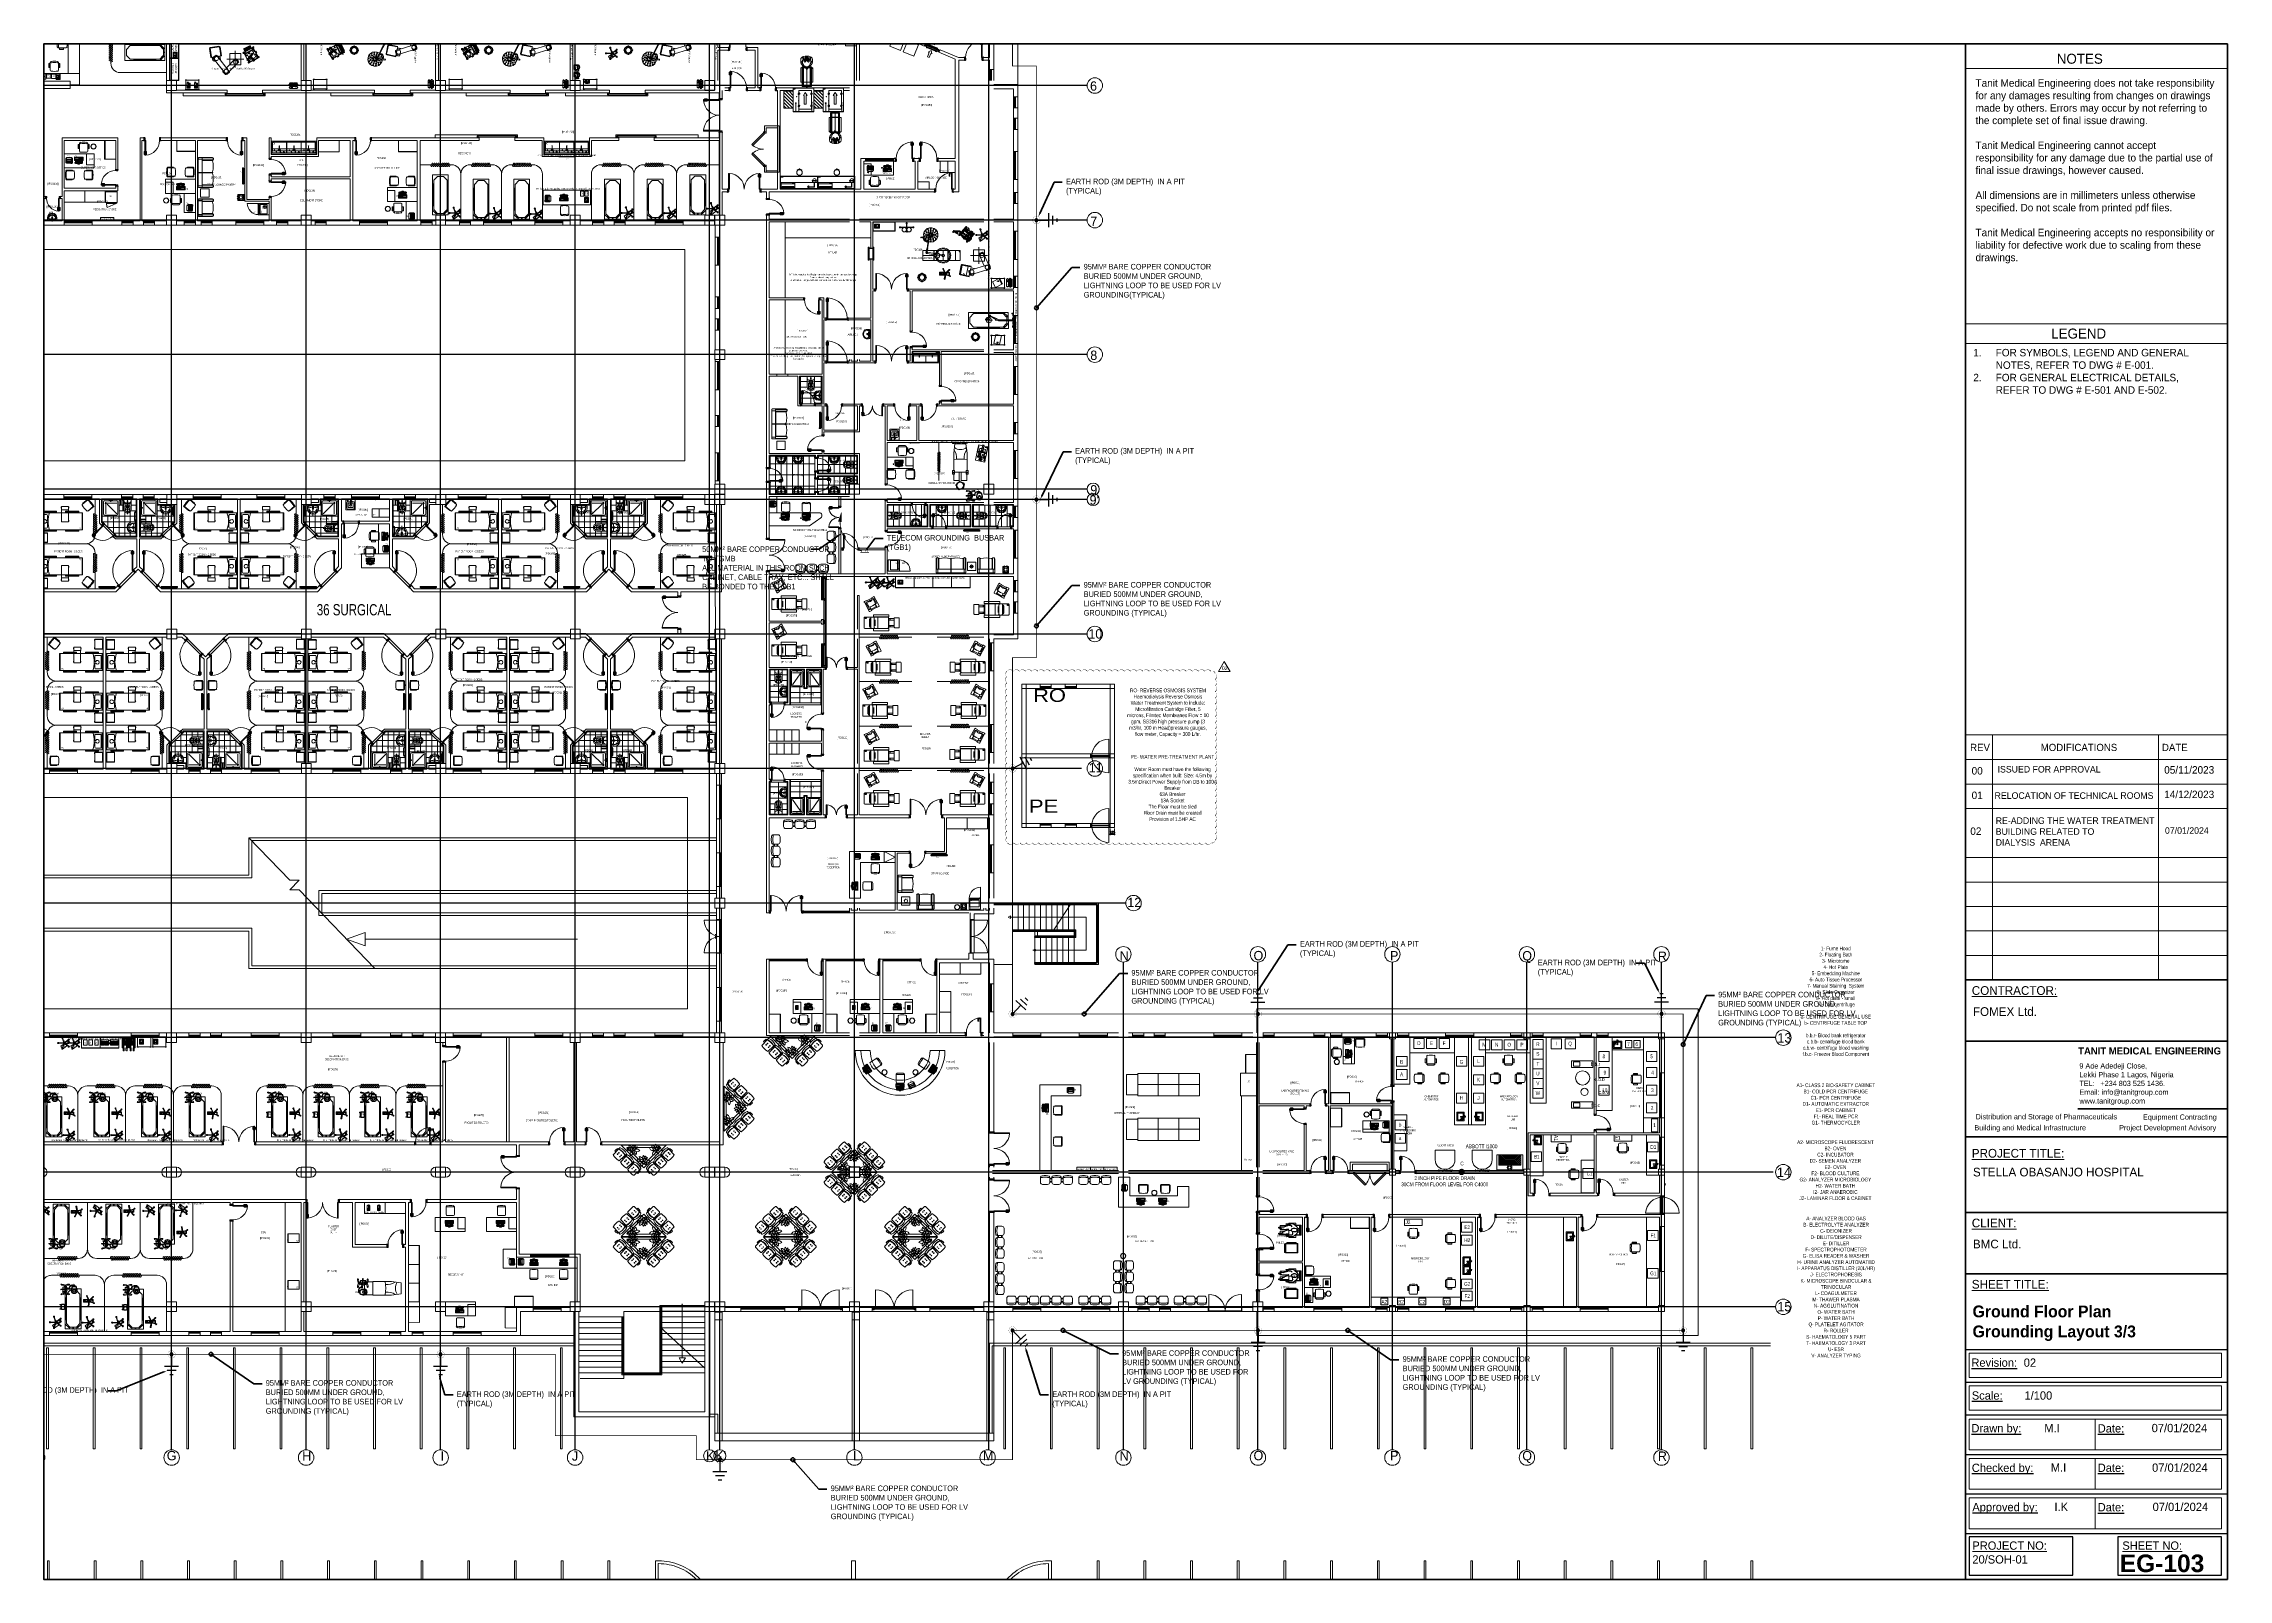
# Paper-space layout 'EG-103' of a CAD drawing. Header units: metres, sheet in millimetres. Extents: x 13 to 1182, y 13 to 835.
# The model-space entities are those that its viewports show. They can reach past a viewport. Long polylines and large blocks are cut down to what shows.
import ezdxf
from ezdxf import colors
from ezdxf.entities.mleader import LeaderData, LeaderLine
from ezdxf.enums import TextEntityAlignment as Align
from ezdxf.math import Vec2, Vec3

# ---------------------------------------------------------------- set-up
doc = ezdxf.new("R2010")
doc.units = ezdxf.units.M
doc.header["$PDMODE"] = 35
for name, pattern in [('A-100 - Copy$0$TRATTEGGIATA2', [9.525, 6.35, -3.175]), ('DASHDOTX2', [50.8, 25.4, -12.7, 0, -12.7]), ('DASHED2', [0.375, 0.25, -0.125]), ('PHANTOMX2', [5, 2.5, -0.5, 0.5, -0.5, 0.5, -0.5])]:
    doc.linetypes.add(name, pattern=pattern)
doc.layers.get('0').update_dxf_attribs({"lineweight": 0})
doc.layers.get('Defpoints').update_dxf_attribs({"lineweight": 0})
for name, color, linetype in [('0E-PW-GRD', 6, 'Continuous'), ('0E-PW-GRD2', 6, 'Continuous'), ('A-100 - Copy$0$axes', 8, 'Continuous'), ('A-100 - Copy$0$HUMAN', 8, 'Continuous'), ('A-100 - Copy$0$PD-VENT', 8, 'Continuous'), ('M-VIEWPORT', 7, 'Continuous'), ('PD-VENT', 70, 'Continuous'), ('TitleBlock', 7, 'Continuous')]:
    doc.layers.add(name, color=color, linetype=linetype)
for name, color, linetype, lineweight in [('A-100 - Copy$0$01-Ground Floor$0$RE.A-opening-wood-door', 8, 'Continuous', 0), ('A-100 - Copy$0$1_CONTORNO', 8, 'Continuous', 0), ('A-100 - Copy$0$1ST-WNDW', 8, 'Continuous', 0), ('A-100 - Copy$0$3_QUOTE', 8, 'Continuous', 5), ('A-100 - Copy$0$3_TRATTEGGI', 8, 'A-100 - Copy$0$TRATTEGGIATA2', 5), ('A-100 - Copy$0$5_QUOTE', 8, 'Continuous', 0), ('A-100 - Copy$0$6_SEZIONI', 8, 'Continuous', 0), ('A-100 - Copy$0$72_EGR_BASE_TEXT', 8, 'Continuous', 0), ('A-100 - Copy$0$A-GENM', 8, 'Continuous', 0), ('A-100 - Copy$0$Aluminum', 8, 'Continuous', 0), ('A-100 - Copy$0$AxisBalloons_2', 8, 'Continuous', 0), ('A-100 - Copy$0$car', 8, 'Continuous', 0), ('A-100 - Copy$0$Dims', 8, 'Continuous', 0), ('A-100 - Copy$0$Medical Equipment and Furniture', 8, 'Continuous', 0), ('A-100 - Copy$0$Medical Equipment and Furniture1', 8, 'Continuous', 5), ('A-100 - Copy$0$Medical Equipment and Furniture2', 8, 'Continuous', 13), ('A-100 - Copy$0$NEW', 8, 'Continuous', 5), ('A-100 - Copy$0$NEW Wall', 8, 'Continuous', 5), ('A-100 - Copy$0$Ola wall', 8, 'Continuous', 0), ('A-100 - Copy$0$Proj', 8, 'Continuous', 0), ('A-100 - Copy$0$SANIT', 8, 'Continuous', 0), ('A-100 - Copy$0$Structure', 8, 'Continuous', 9), ('A-100 - Copy$0$TEXT', 8, 'Continuous', 0), ('A-100 - Copy$0$Tiles', 8, 'Continuous', 0), ('A-100 - Copy$0$VEGETACIÓN', 8, 'Continuous', 5), ('A-100 - Copy$0$Walls', 8, 'Continuous', 0), ('A-100 - Copy$0$Wooden Joinery', 8, 'Continuous', 0), ('Aluminum', 8, 'Continuous', 0), ('Dim', 8, 'Continuous', 9), ('Dims', 8, 'Continuous', 0), ('E-GRND', 94, 'DASHED2', 40), ('Medical Equipment and Furniture', 8, 'Continuous', 0), ('panel$0$hatch', 251, 'Continuous', 0), ('panel$0$LINES', 7, 'Continuous', 0), ('Structure', 8, 'Continuous', 9), ('Tiles', 252, 'Continuous', 5), ('Walls', 8, 'Continuous', 0), ('ΗΜ ΙΑ Κείμενο', 8, 'Continuous', 15)]:
    doc.layers.add(name, color=color, linetype=linetype, lineweight=lineweight)
doc.layers.add('REV 01', color=7, linetype='Continuous', lineweight=0, true_color=0xe41b4d)
doc.styles.add('A-100 - Copy$0$Arial', font='arial.ttf', dxfattribs={"height": 245.883234})
doc.styles.add('A-100 - Copy$0$Arial_13', font='arial.ttf', dxfattribs={"height": 122.941617})
doc.styles.add('A-100 - Copy$0$list_ghTextstyle', font='romans.shx', dxfattribs={"height": 0.25})
doc.styles.add('A-100 - Copy$0$Standard', font='GOTHIC.TTF')
doc.styles.add('A-100 - Copy$0$X3G_ENTITY_257CFD', font='swisscl.ttf', dxfattribs={"height": 200})
doc.styles.add('A-100 - Copy$0$X3G_ENTITY_2587EA', font='swisscl.ttf', dxfattribs={"height": 200})
doc.styles.add('Arial', font='arial.ttf', dxfattribs={"height": 245.883234})
doc.styles.add('MARI3', font='arial.ttf', dxfattribs={"width": 1.2})
doc.styles.add('MtXpl_Century_Gothic', font='GOTHICB.TTF')
doc.styles.add('panel$0$BOLD', font='swissb.ttf')
doc.styles.add('ROMANS', font='romans.shx', dxfattribs={"width": 0.85})
doc.styles.get("Standard").update_dxf_attribs({"font": 'GOTHIC.TTF'})
doc.styles.add('X3G_ENTITY_2587EA', font='swisscl.ttf', dxfattribs={"height": 200})
doc.dimstyles.new('Dim 1-50', dxfattribs={"dimscale": 0.5, "dimtxt": 250, "dimasz": 100, "dimexe": 100, "dimexo": 100, "dimgap": 100, "dimtad": 1, "dimdec": 0, "dimzin": 0, "dimdsep": 46, "dimtxsty": 'ROMANS', "dimblk": 'OBLIQUE', "dimcen": 100, "dimdle": 100, "dimclrd": 8, "dimclre": 8, "dimclrt": 256, "dimadec": 1, "dimazin": 0, "dimtfac": 1, "dimtdec": 0, "dimtix": 1, "dimtmove": 1, "dimatfit": 3, "dimfxl": 0.5, "dimtolj": 1, "dimtzin": 0, "dimlwd": -1, "dimlwe": -1, "dimarcsym": 0})
pattern_1 = [(225, (102663.7138, -54866.1025), (1.76776695, -1.76776695), [])]

# ---------------------------------------------------------------- blocks, each defined once
blk = doc.blocks.new('CartA0')
at = {"layer": 'TitleBlock', "lineweight": 50}
for p, q in [((0, 821.8), (1028.7, 821.8)), ((0, 821.8), (0, 0)), ((1028.7, 0), (1028.7, 821.8)), ((1028.7, 821.8), (1169, 821.8)), ((1169, 821.8), (1169, 0)), ((1028.7, 320.8), (1169, 320.8)), ((1028.7, 288), (1169, 288)), ((1028.7, 236.9), (1169, 236.9)), ((1028.7, 196.4), (1169, 196.4)), ((1028.7, 163.6), (1169, 163.6)), ((1169, 0), (0, 0))]:
    blk.add_line(p, q, dxfattribs=at)
at = {"layer": 'TitleBlock', "lineweight": 0}
for p, q in [((1028.7, 808.6), (1169, 808.6)), ((1028.7, 671.9), (1169, 671.9)), ((1028.7, 661.4), (1169, 661.4)), ((1028.7, 451.9), (1169, 451.9)), ((1043.2, 451.9), (1043.2, 320.8)), ((1132, 451.9), (1132, 320.8)), ((1028.7, 438.8), (1169, 438.8)), ((1028.7, 425.6), (1169, 425.6)), ((1028.7, 412.5), (1169, 412.5)), ((1028.7, 386.3), (1169, 386.3)), ((1028.7, 373.2), (1169, 373.2)), ((1028.7, 360.1), (1169, 360.1)), ((1028.7, 347), (1169, 347)), ((1028.7, 333.9), (1169, 333.9))]:
    blk.add_line(p, q, dxfattribs=at)
at = {"layer": 'TitleBlock', "linetype": 'Continuous', "lineweight": 30, "ltscale": 2000}
for p, q in [((1028.7, 123), (1169, 123)), ((1028.7, 105.5), (1169, 105.5)), ((1028.7, 88), (1169, 88)), ((1028.7, 88), (1169, 88)), ((1028.7, 66.8), (1169, 66.8)), ((1028.7, 45.7), (1169, 45.7)), ((1028.7, 24.6), (1169, 24.6))]:
    blk.add_line(p, q, dxfattribs=at)
at = {"layer": 'TitleBlock', "linetype": 'Continuous', "ltscale": 2000, "const_width": 0.862}
blk.add_lwpolyline([(1169, 251.8), (1088.8, 251.8)], dxfattribs=at)
at = {"layer": 'TitleBlock', "lineweight": 0}
for points in [[(1030.7, 108), (1165.8, 108), (1165.8, 121.1), (1030.7, 121.1)], [(1030.7, 90.5), (1165.8, 90.5), (1165.8, 103.5), (1030.7, 103.5)], [(1030.7, 69.3), (1165.8, 69.3), (1165.8, 85.8), (1030.7, 85.8)], [(1030.7, 48.2), (1165.8, 48.2), (1165.8, 64.7), (1030.7, 64.7)], [(1030.7, 27.1), (1165.8, 27.1), (1165.8, 43.6), (1030.7, 43.6)]]:
    blk.add_lwpolyline(points, close=True, dxfattribs=at)
for points in [[(1098.2, 85.8), (1098.2, 69.3)], [(1098.2, 64.7), (1098.2, 48.2)], [(1098.2, 43.6), (1098.2, 27.1)]]:
    blk.add_lwpolyline(points, dxfattribs=at)
at = {"layer": 'TitleBlock'}
for points in [[(1030.7, 2.2), (1086.1, 2.2), (1086.1, 22.7), (1030.7, 22.7)], [(1110.3, 2.2), (1165.8, 2.2), (1165.8, 22.7), (1110.3, 22.7)]]:
    blk.add_lwpolyline(points, close=True, dxfattribs=at)
at = {"attachment_point": 1}
for s, insert, char_height, width in [('00', (1032, 434.7), 4, 100.022), ('ISSUED FOR APPROVAL', (1045.9, 435.3), 3.5, 82.177), ('05/11/2023', (1135.1, 435.2), 4, 31.989), ('01', (1032, 421.6), 4, 100.022), ('RELOCATION OF TECHNICAL ROOMS', (1044.3, 421.2), 3.5, 86.104), ('14/12/2023', (1135.1, 422.1), 4, 31.989)]:
    blk.add_mtext(s, dxfattribs=dict(at, insert=insert, char_height=char_height, width=width))
at = {"layer": 'TitleBlock', "lineweight": 0}
for s, height, p in [(' NOTES', 5.35, (1075.6, 811.1)), ('REV', 3.86, (1031.2, 443.3)), ('MODIFICATIONS', 3.855, (1069, 443.3)), ('DATE', 3.86, (1133.9, 443.3)), ('%%UCONTRACTOR:', 4.659, (1032.1, 312.8)), ('%%UPROJECT TITLE:', 4.659, (1032.1, 225.7)), ('%%UCLIENT:', 4.66, (1032.1, 188.4)), ('%%USHEET TITLE:', 4.659, (1032.1, 155.6))]:
    blk.add_text(s, height=height, dxfattribs=at).set_placement(p)
blk.add_text('LEGEND', height=5.35, dxfattribs=at).set_placement((1089.3, 666.7), align=Align.MIDDLE_CENTER)
for s, p in [('Distribution and Storage of Pharmaceuticals', (1072, 246.2)), ('Equipment Contracting ', (1144, 246)), ('Building and Medical Infrastructure ', (1063.9, 240.3)), ('Project Development Advisory ', (1137.5, 240.3))]:
    blk.add_text(s, height=2.81, dxfattribs=at).set_placement(p, align=Align.CENTER)
at = {"layer": 'TitleBlock'}
for s, height, p in [('%%URevision:', 4.437, (1031.9, 116)), ('%%UScale:', 4.44, (1032.1, 98.4)), ('%%UDrawn by:', 4.437, (1031.9, 80.9)), ('%%UChecked by:', 4.437, (1032.1, 59.7)), ('%%UApproved by:', 4.437, (1032.4, 38.7))]:
    blk.add_text(s, height=height, dxfattribs=at).set_placement(p, align=Align.MIDDLE_LEFT)
for p in [(1099.5, 78.6), (1099.5, 57.5), (1099.5, 36.4)]:
    blk.add_text('%%UDate:', height=4.44, dxfattribs=at).set_placement(p)
at = {"layer": 'TitleBlock', "char_height": 4, "attachment_point": 1}
for s, insert in [('Tanit Medical Engineering does not take responsibility for any damages resulting from changes on drawings made by others. Errors may occur by not referring to the complete set of final issue drawing. \\P\\PTanit Medical Engineering cannot accept responsibility for any damage due to the partial use of final issue drawings, however caused. \\P\\PAll dimensions are in millimeters unless otherwise specified. Do not scale from printed pdf files. \\P\\PTanit Medical Engineering accepts no responsibility or liability for defective work due to scaling from these drawings. ', (1034.1, 802.8)), ('\\pi-12,l12,t12;1.^IFOR SYMBOLS, LEGEND AND GENERAL NOTES, REFER TO DWG # E-001.\\P2.^IFOR GENERAL ELECTRICAL DETAILS, REFER TO DWG # E-501 AND E-502.', (1032.9, 658.5))]:
    blk.add_mtext_dynamic_manual_height_columns(s, width=128.077, gutter_width=746.9, heights=[0], dxfattribs=dict(at, insert=insert))
at = {"layer": 'TitleBlock', "lineweight": 0, "attachment_point": 1}
for s, insert, char_height, width in [('02', (1031.3, 402.4), 4, 12.429), ('\\pi-10.5,l10.5,t10.5;RE-ADDING THE WATER TREATMENT\\PBUILDING RELATED TO\\PDIALYSIS  ARENA', (1044.9, 407.8), 3.5, 88.605), ('07/01/2024', (1135.5, 402.5), 3.5, 88.605), ('FOMEX Ltd.', (1032.7, 306.2), 4.66, 142.373), ('STELLA OBASANJO HOSPITAL', (1032.7, 220.3), 4.659, 142.373), ('BMC Ltd.', (1032.7, 181.8), 4.66, 142.373), ('{\\LPROJECT NO:}     \\P20/SOH-01    ', (1032.4, 20.3), 4.437, 86.271), ('{\\LSHEET NO:}     \\P    ', (1112.7, 20.3), 4.437, 86.271)]:
    blk.add_mtext(s, dxfattribs=dict(at, insert=insert, char_height=char_height, width=width))
at = {"layer": 'TitleBlock', "insert": (1088.8, 284.7), "char_height": 3.798, "attachment_point": 1, "line_spacing_factor": 1.333333}
blk.add_mtext_dynamic_manual_height_columns('\\pi0.26421;{\\fCentury Gothic|b1|i0|c0|p34;TANIT\\C242; MEDICAL ENGINEERING}', width=74.878, gutter_width=709.6, heights=[0], dxfattribs=at)
at = {"layer": 'TitleBlock', "lineweight": 0, "insert": (1089.7, 276.2), "char_height": 2.81, "attachment_point": 1}
blk.add_mtext_dynamic_manual_height_columns('9 Ade Adedeji Close,\\PLekki Phase 1 Lagos, Nigeria\\PTEL:^I+234 803 525 1436.\\PEmail: info@tanitgroup.com\\Pwww.tanitgroup.com ', width=3836.746, gutter_width=727.4, heights=[0], dxfattribs=at)
at = {"layer": 'TitleBlock'}
for tag, height, style, p in [('TITLE1', 6.33, 'MtXpl_Century_Gothic', (1032.5, 143.4)), ('TITLE2', 6.33, 'MtXpl_Century_Gothic', (1032.5, 132.7)), ('SHEET_NO', 9.4, 'panel$0$BOLD', (1111.3, 8.5))]:
    blk.add_attdef(tag, text='', height=height, dxfattribs=dict(at, style=style)).set_placement(p, align=Align.MIDDLE_LEFT)
for tag, p in [('REV', (1059.9, 116)), ('SCALE', (1060.3, 98.4)), ('DRAWNBY', (1070.9, 80.9)), ('D_DATE', (1128.4, 80.9)), ('VERIFIEDBY', (1071.1, 59.7)), ('C_DATE', (1128.6, 59.7)), ('APPROVEDBY', (1071.4, 38.7)), ('A_DATE', (1128.9, 38.7))]:
    blk.add_attdef(tag, text='', height=4.44, dxfattribs=at).set_placement(p, align=Align.MIDDLE_LEFT)
blk = doc.blocks.new('A$C22ed9212')
at = {"layer": 'Tiles', "elevation": 0}
for points in [[(-544303, -487981), (-531411, -487981), (-531411, -482331, -0.4142136), (-530211, -481131), (-528824, -481131, -0.5575365), (-526275, -485256), (-528731, -490168, 0.1164338), (-529855, -494931), (-529855, -511081), (-369555, -511081), (-369555, -505581), (-369536, -505581, -0.4142136), (-366686, -508431), (-366686, -514631)], [(-531561, -487831), (-531561, -482331, -0.4142136), (-530211, -480981), (-528824, -480981, -0.5575365), (-526140, -485323), (-528597, -490235, 0.1164338), (-529705, -494931), (-529705, -510931), (-369705, -510931), (-369705, -505431), (-369536, -505431, -0.4142136), (-366536, -508431), (-366536, -514631)], [(-351676, -514631), (-351676, -508431, -0.4142136), (-348676, -505431), (-348514, -505431), (-348514, -510931), (-310027, -510931)], [(-351526, -514631), (-351526, -508431, -0.4142136), (-348676, -505581), (-348664, -505581), (-348664, -511081), (-310027, -511081)]]:
    blk.add_lwpolyline(points, format="xyb", dxfattribs=at)
for points in [[(-374086, -493781), (-412911, -493781)], [(-374086, -493931), (-412911, -493931)], [(-351826, -498596), (-351826, -493781), (-310027, -493781)], [(-351676, -498596), (-351676, -493931), (-310027, -493931)]]:
    blk.add_lwpolyline(points, dxfattribs=at)
at = {"layer": 'Tiles'}
for points, elevation in [([(-402299, -499431), (-402199, -499431), (-402199, -494031), (-402299, -494031)], 0), ([(-399799, -499431), (-399699, -499431), (-399699, -494031), (-399799, -494031)], 0), ([(-397299, -499431), (-397199, -499431), (-397199, -494031), (-397299, -494031)], 0), ([(-394799, -499431), (-394699, -499431), (-394699, -494031), (-394799, -494031)], 0), ([(-392299, -499431), (-392199, -499431), (-392199, -494031), (-392299, -494031)], 0), ([(-389799, -499431), (-389699, -499431), (-389699, -494031), (-389799, -494031)], 0), ([(-387299, -499431), (-387199, -499431), (-387199, -494031), (-387299, -494031)], 0), ([(-384799, -499431), (-384699, -499431), (-384699, -494031), (-384799, -494031)], 0), ([(-382299, -499431), (-382199, -499431), (-382199, -494031), (-382299, -494031)], 0), ([(-379799, -499431), (-379699, -499431), (-379699, -494031), (-379799, -494031)], 0), ([(-377299, -499431), (-377199, -499431), (-377199, -494031), (-377299, -494031)], 0), ([(-374799, -499431), (-374699, -499431), (-374699, -494031), (-374799, -494031)], 0), ([(-350964, -499431), (-351064, -499431), (-351064, -494031), (-350964, -494031)], 0), ([(-348464, -499431), (-348564, -499431), (-348564, -494031), (-348464, -494031)], 0), ([(-345964, -499431), (-346064, -499431), (-346064, -494031), (-345964, -494031)], 0), ([(-343464, -499431), (-343564, -499431), (-343564, -494031), (-343464, -494031)], 0), ([(-340964, -499431), (-341064, -499431), (-341064, -494031), (-340964, -494031)], 0), ([(-338464, -499431), (-338564, -499431), (-338564, -494031), (-338464, -494031)], 0), ([(-335964, -499431), (-336064, -499431), (-336064, -494031), (-335964, -494031)], 0), ([(-333464, -499431), (-333564, -499431), (-333564, -494031), (-333464, -494031)], 0), ([(-330964, -499431), (-331064, -499431), (-331064, -494031), (-330964, -494031)], 0), ([(-328464, -499431), (-328564, -499431), (-328564, -494031), (-328464, -494031)], 0), ([(-325964, -499431), (-326064, -499431), (-326064, -494031), (-325964, -494031)], 0), ([(-323464, -499431), (-323564, -499431), (-323564, -494031), (-323464, -494031)], 0), ([(-320964, -499431), (-321064, -499431), (-321064, -494031), (-320964, -494031)], 0), ([(-318464, -499431), (-318564, -499431), (-318564, -494031), (-318464, -494031)], 0), ([(-315964, -499431), (-316064, -499431), (-316064, -494031), (-315964, -494031)], 0), ([(-313464, -499431), (-313564, -499431), (-313564, -494031), (-313464, -494031)], 0), ([(-310964, -499431), (-311064, -499431), (-311064, -494031), (-310964, -494031)], 0), ([(-402255, -505431), (-402155, -505431), (-402155, -510831), (-402255, -510831)], 0), ([(-399755, -505431), (-399655, -505431), (-399655, -510831), (-399755, -510831)], 0), ([(-397255, -505431), (-397155, -505431), (-397155, -510831), (-397255, -510831)], 0), ([(-394755, -505431), (-394655, -505431), (-394655, -510831), (-394755, -510831)], 0), ([(-392255, -505431), (-392155, -505431), (-392155, -510831), (-392255, -510831)], 0), ([(-389755, -505431), (-389655, -505431), (-389655, -510831), (-389755, -510831)], 0), ([(-387255, -505431), (-387155, -505431), (-387155, -510831), (-387255, -510831)], 0), ([(-384755, -505431), (-384655, -505431), (-384655, -510831), (-384755, -510831)], 0), ([(-382255, -505431), (-382155, -505431), (-382155, -510831), (-382255, -510831)], 0), ([(-379755, -505431), (-379655, -505431), (-379655, -510831), (-379755, -510831)], 0), ([(-377255, -505431), (-377155, -505431), (-377155, -510831), (-377255, -510831)], 0), ([(-374755, -505431), (-374655, -505431), (-374655, -510831), (-374755, -510831)], 0), ([(-372255, -505431), (-372155, -505431), (-372155, -510831), (-372255, -510831)], 0), ([(-359206, -505431), (-359006, -505431), (-359006, -507431), (-359206, -507431)], 2), ([(-345964, -505431), (-346064, -505431), (-346064, -510831), (-345964, -510831)], 0), ([(-343464, -505431), (-343564, -505431), (-343564, -510831), (-343464, -510831)], 0), ([(-340964, -505431), (-341064, -505431), (-341064, -510831), (-340964, -510831)], 0), ([(-338464, -505431), (-338564, -505431), (-338564, -510831), (-338464, -510831)], 0), ([(-335964, -505431), (-336064, -505431), (-336064, -510831), (-335964, -510831)], 0), ([(-333464, -505431), (-333564, -505431), (-333564, -510831), (-333464, -510831)], 0), ([(-330964, -505431), (-331064, -505431), (-331064, -510831), (-330964, -510831)], 0), ([(-328464, -505431), (-328564, -505431), (-328564, -510831), (-328464, -510831)], 0), ([(-325964, -505431), (-326064, -505431), (-326064, -510831), (-325964, -510831)], 0), ([(-323464, -505431), (-323564, -505431), (-323564, -510831), (-323464, -510831)], 0), ([(-320964, -505431), (-321064, -505431), (-321064, -510831), (-320964, -510831)], 0), ([(-318464, -505431), (-318564, -505431), (-318564, -510831), (-318464, -510831)], 0), ([(-315964, -505431), (-316064, -505431), (-316064, -510831), (-315964, -510831)], 0), ([(-313464, -505431), (-313564, -505431), (-313564, -510831), (-313464, -510831)], 0), ([(-310964, -505431), (-311064, -505431), (-311064, -510831), (-310964, -510831)], 0)]:
    blk.add_lwpolyline(points, close=True, dxfattribs=dict(at, elevation=elevation))
blk = doc.blocks.new('GROUND-ROD1')
at = {"layer": 'E-GRND', "linetype": 'ByBlock', "lineweight": -2}
h = blk.add_hatch(color=256, dxfattribs=at)
edge = h.paths.add_edge_path(flags=0)
edge.add_arc((-6, 4), 76.2, 0, 180)
edge.add_arc((-6, 4), 76.2, 180, 360)
for p, q in [((-1097, -92), (-1097, 95)), ((-876, -237), (-876, 237)), ((-650, -373), (-650, 373)), ((-2, 0), (-650, 0))]:
    blk.add_line(p, q, dxfattribs=at)
at = {"layer": 'E-GRND', "const_width": 8}
blk.add_lwpolyline([(111, -159, -2.0259623), (111, 159, -0.4935926), (111, -159, 0.4935926)], format="xyb", dxfattribs=at)
at = {"layer": 'E-GRND', "linetype": 'ByBlock', "lineweight": -2}
for start, end in [(360, 180), (180, 360)]:
    blk.add_arc((-6, 4), 76.2, start, end, dxfattribs=at)
blk = doc.blocks.new('_Origin')
at = {"color": 0, "linetype": 'ByBlock', "lineweight": -2}
blk.add_line((0, 0), (-1, 0), dxfattribs=at)
blk.add_circle((0, 0), 0.5, dxfattribs=at)
blk = doc.blocks.new('*U9')
at = {"layer": '0E-PW-GRD', "ltscale": 0.25}
for points, const_width in [([(-200, 850), (-200, 50)], 60), ([(-200, 700), (0, 700)], 40), ([(-200, 200), (0, 200)], 40)]:
    blk.add_lwpolyline(points, dxfattribs=dict(at, const_width=const_width))
blk = doc.blocks.new('A-100 - Copy$0$DM15862C-P')
for p, q in [((-0.38, 0), (-0.4, -0.01)), ((0.38, 0), (-0.38, 0)), ((0.38, 0), (0.4, -0.01)), ((-0.44, -0.03), (-0.44, -0.07)), ((0.44, -0.03), (-0.44, -0.03)), ((0.44, -0.07), (-0.44, -0.07)), ((-0.42, -0.02), (-0.43, -0.03)), ((-0.43, -0.08), (-0.43, -0.07)), ((0.43, -0.08), (-0.43, -0.08)), ((0.41, -0.01), (-0.41, -0.01)), ((0.42, -0.02), (0.43, -0.03)), ((0.43, -0.08), (0.43, -0.07)), ((0.44, -0.03), (0.44, -0.07))]:
    blk.add_line(p, q)
for points in [[(-0.41, -0.01), (-0.41, -0.01), (-0.41, -0.02), (-0.42, -0.02)], [(0.42, -0.02), (0.41, -0.02), (0.41, -0.01), (0.41, -0.01)]]:
    blk.add_open_spline(points, degree=3)
blk = doc.blocks.new('A-100 - Copy$0$ITCWLS1-P')
for p, q in [((-0.35, 0.28), (-0.36, 0.28)), ((-0.36, 0.18), (-0.36, 0.28)), ((-0.35, 0.18), (-0.36, 0.18)), ((-0.33, 0.38, 0), (-0.31, 0.4, 0)), ((-0.33, 0.38, 0), (-0.33, 0.07, 0)), ((-0.33, 0.07, 0), (-0.31, 0.05, 0)), ((-0.27, 0.43, 0), (-0.31, 0.43, 0)), ((-0.31, 0.43, 0), (-0.31, 0.02, 0)), ((-0.31, 0.02, 0), (-0.27, 0.02, 0)), ((-0.2, 0.41), (-0.29, 0.41)), ((-0.29, 0.03), (-0.29, 0.41)), ((-0.2, 0.03), (-0.29, 0.03)), ((-0.27, 0.43, 0), (-0.27, 0.02, 0)), ((-0.2, 0.03), (-0.2, 0.41)), ((-0.17, 0.45), (-0.17, 0)), ((-0.17, 0.45), (0, 0.45)), ((-0.17, 0), (0, 0)), ((-0.15, 0.43), (-0.13, 0.43)), ((-0.13, 0.43), (-0.13, 0.41)), ((0, 0.45), (0, 0))]:
    blk.add_line(p, q)
at = {"extrusion": (2.48281e-10, 3.18408e-10, -1)}
for p, q in [((-0.27, 0.34), (-0.21, 0.39)), ((-0.27, 0.27), (-0.18, 0.35)), ((-0.18, 0.35), (-0.21, 0.39))]:
    blk.add_line(p, q, dxfattribs=at)
at = {"extrusion": (2.48281e-10, -3.18408e-10, -1)}
for p, q in [((-0.27, 0.18), (-0.18, 0.1)), ((-0.27, 0.11), (-0.21, 0.06)), ((-0.18, 0.1), (-0.21, 0.06))]:
    blk.add_line(p, q, dxfattribs=at)
for points in [[(-0.13, 0.41), (-0.13, 0.1), (-0.15, 0.1), (-0.15, 0.43)], [(-0.15, 0.1), (-0.15, 0.1), (-0.15, 0.1), (-0.15, 0.1), (-0.15, 0.1), (-0.15, 0.1), (-0.15, 0.1), (-0.15, 0.1), (-0.15, 0.1)], [(-0.15, 0.1), (-0.15, 0.1), (-0.15, 0.1), (-0.15, 0.1), (-0.15, 0.1), (-0.15, 0.1), (-0.15, 0.1), (-0.15, 0.1), (-0.15, 0.1), (-0.15, 0.1), (-0.15, 0.1), (-0.15, 0.1), (-0.15, 0.1), (-0.15, 0.1), (-0.15, 0.1), (-0.15, 0.1), (-0.15, 0.1), (-0.15, 0.1)], [(-0.15, 0.1), (-0.15, 0.1), (-0.15, 0.1), (-0.15, 0.1), (-0.15, 0.1), (-0.15, 0.1), (-0.15, 0.1), (-0.15, 0.1), (-0.15, 0.1), (-0.15, 0.1)], [(-0.15, 0.1), (-0.15, 0.1), (-0.15, 0.1), (-0.15, 0.1), (-0.15, 0.1), (-0.15, 0.1), (-0.15, 0.1)], [(-0.15, 0.1), (-0.15, 0.1), (-0.15, 0.1), (-0.15, 0.1), (-0.15, 0.1), (-0.15, 0.1), (-0.15, 0.1), (-0.15, 0.1), (-0.15, 0.1), (-0.15, 0.1)], [(-0.15, 0.1), (-0.15, 0.1), (-0.15, 0.1), (-0.15, 0.1), (-0.15, 0.1), (-0.15, 0.1), (-0.15, 0.1), (-0.15, 0.1), (-0.15, 0.1), (-0.15, 0.1), (-0.15, 0.1), (-0.15, 0.1), (-0.15, 0.1), (-0.15, 0.1), (-0.15, 0.1)], [(-0.15, 0.1), (-0.15, 0.1), (-0.15, 0.1), (-0.15, 0.1), (-0.15, 0.1), (-0.15, 0.1), (-0.15, 0.1), (-0.15, 0.1), (-0.15, 0.1), (-0.15, 0.1)], [(-0.15, 0.1), (-0.15, 0.1), (-0.15, 0.1), (-0.15, 0.1), (-0.15, 0.1), (-0.15, 0.1), (-0.15, 0.1), (-0.15, 0.1), (-0.15, 0.1), (-0.15, 0.1)], [(-0.15, 0.1), (-0.15, 0.1), (-0.15, 0.1), (-0.15, 0.1), (-0.15, 0.1), (-0.15, 0.1), (-0.15, 0.1), (-0.15, 0.1), (-0.15, 0.1), (-0.15, 0.1), (-0.15, 0.1), (-0.15, 0.1), (-0.15, 0.1), (-0.15, 0.1), (-0.15, 0.1), (-0.15, 0.1), (-0.15, 0.1), (-0.15, 0.1), (-0.15, 0.1), (-0.15, 0.1), (-0.15, 0.1), (-0.15, 0.1), (-0.15, 0.1), (-0.15, 0.1), (-0.15, 0.1), (-0.15, 0.1), (-0.15, 0.1), (-0.15, 0.1), (-0.15, 0.1), (-0.15, 0.1), (-0.15, 0.1), (-0.15, 0.1), (-0.15, 0.1), (-0.15, 0.1), (-0.15, 0.1), (-0.15, 0.1), (-0.15, 0.1), (-0.15, 0.1), (-0.15, 0.1), (-0.15, 0.1), (-0.15, 0.1), (-0.15, 0.1), (-0.15, 0.1), (-0.15, 0.1), (-0.15, 0.1), (-0.15, 0.1), (-0.15, 0.1), (-0.15, 0.1), (-0.15, 0.1), (-0.15, 0.1), (-0.15, 0.1), (-0.15, 0.1), (-0.15, 0.1), (-0.15, 0.1)], [(-0.15, 0.1), (-0.15, 0.1), (-0.15, 0.1), (-0.15, 0.1), (-0.15, 0.1), (-0.15, 0.1), (-0.15, 0.1), (-0.15, 0.1), (-0.15, 0.1), (-0.15, 0.1), (-0.15, 0.1), (-0.15, 0.1), (-0.15, 0.1), (-0.15, 0.1), (-0.15, 0.1), (-0.15, 0.1), (-0.15, 0.1), (-0.15, 0.1), (-0.15, 0.1), (-0.15, 0.1), (-0.15, 0.1), (-0.15, 0.1), (-0.15, 0.1), (-0.15, 0.1), (-0.15, 0.1), (-0.15, 0.1), (-0.15, 0.1), (-0.15, 0.1), (-0.15, 0.1), (-0.15, 0.1), (-0.15, 0.1), (-0.15, 0.1), (-0.15, 0.1), (-0.15, 0.1), (-0.15, 0.1), (-0.15, 0.1), (-0.15, 0.1), (-0.15, 0.1), (-0.15, 0.1), (-0.15, 0.1), (-0.15, 0.1), (-0.15, 0.1), (-0.15, 0.1), (-0.15, 0.1), (-0.15, 0.1), (-0.15, 0.1), (-0.15, 0.1), (-0.15, 0.1), (-0.15, 0.1), (-0.15, 0.1), (-0.15, 0.1), (-0.15, 0.1), (-0.15, 0.1), (-0.15, 0.1), (-0.15, 0.1), (-0.15, 0.1), (-0.15, 0.1), (-0.15, 0.1), (-0.15, 0.1), (-0.15, 0.1), (-0.15, 0.1), (-0.15, 0.1), (-0.15, 0.1), (-0.15, 0.1), (-0.15, 0.1), (-0.15, 0.1), (-0.15, 0.1), (-0.15, 0.1), (-0.15, 0.1), (-0.15, 0.1), (-0.15, 0.1), (-0.15, 0.1), (-0.15, 0.1), (-0.15, 0.1), (-0.15, 0.1), (-0.15, 0.1), (-0.15, 0.1), (-0.15, 0.1), (-0.15, 0.1), (-0.15, 0.1), (-0.15, 0.1), (-0.15, 0.1), (-0.15, 0.1), (-0.15, 0.1), (-0.15, 0.1), (-0.15, 0.1), (-0.15, 0.1), (-0.15, 0.1), (-0.15, 0.1)], [(-0.15, 0.1), (-0.15, 0.1), (-0.15, 0.1), (-0.15, 0.1), (-0.15, 0.1), (-0.15, 0.1), (-0.15, 0.1), (-0.15, 0.1), (-0.15, 0.1), (-0.15, 0.1), (-0.15, 0.1), (-0.15, 0.1)], [(-0.15, 0.1), (-0.15, 0.1), (-0.15, 0.1), (-0.15, 0.1), (-0.15, 0.1), (-0.15, 0.1), (-0.15, 0.1)], [(-0.15, 0.1), (-0.15, 0.1), (-0.15, 0.1), (-0.15, 0.1), (-0.15, 0.1), (-0.15, 0.1), (-0.15, 0.1), (-0.15, 0.1), (-0.15, 0.1), (-0.15, 0.1), (-0.15, 0.1), (-0.15, 0.1), (-0.15, 0.1), (-0.15, 0.1), (-0.15, 0.1), (-0.15, 0.1), (-0.15, 0.1)], [(-0.15, 0.1), (-0.15, 0.1), (-0.15, 0.1), (-0.15, 0.1), (-0.15, 0.1), (-0.15, 0.1), (-0.15, 0.1), (-0.15, 0.1), (-0.15, 0.1), (-0.15, 0.1), (-0.15, 0.1), (-0.15, 0.1), (-0.15, 0.1), (-0.15, 0.1), (-0.15, 0.1), (-0.15, 0.1), (-0.15, 0.1), (-0.15, 0.1), (-0.15, 0.1), (-0.15, 0.1), (-0.15, 0.1), (-0.15, 0.1), (-0.15, 0.1), (-0.15, 0.1), (-0.15, 0.1), (-0.15, 0.1), (-0.15, 0.1), (-0.15, 0.1), (-0.15, 0.1), (-0.15, 0.1), (-0.15, 0.1), (-0.15, 0.1), (-0.15, 0.1), (-0.15, 0.1), (-0.15, 0.1), (-0.15, 0.1), (-0.15, 0.1), (-0.15, 0.1), (-0.15, 0.1), (-0.15, 0.1), (-0.15, 0.1), (-0.15, 0.1), (-0.15, 0.1), (-0.15, 0.1), (-0.15, 0.1), (-0.15, 0.1), (-0.15, 0.1), (-0.15, 0.1), (-0.15, 0.1), (-0.15, 0.1), (-0.15, 0.1), (-0.15, 0.1), (-0.15, 0.1), (-0.15, 0.1), (-0.15, 0.1), (-0.15, 0.1), (-0.15, 0.1), (-0.15, 0.1), (-0.15, 0.1), (-0.15, 0.1), (-0.15, 0.1), (-0.15, 0.1), (-0.15, 0.1), (-0.15, 0.1), (-0.15, 0.1), (-0.15, 0.1), (-0.15, 0.1), (-0.15, 0.1), (-0.15, 0.1), (-0.15, 0.1), (-0.15, 0.1), (-0.15, 0.1), (-0.15, 0.1), (-0.15, 0.1), (-0.15, 0.1), (-0.15, 0.1), (-0.15, 0.1), (-0.15, 0.1), (-0.15, 0.1), (-0.15, 0.1), (-0.15, 0.1), (-0.15, 0.1), (-0.15, 0.1), (-0.15, 0.1), (-0.15, 0.1), (-0.15, 0.1), (-0.15, 0.1), (-0.15, 0.1), (-0.15, 0.1), (-0.15, 0.1), (-0.15, 0.1), (-0.15, 0.1), (-0.15, 0.1), (-0.15, 0.1), (-0.15, 0.1), (-0.15, 0.1), (-0.15, 0.1), (-0.15, 0.1), (-0.15, 0.1), (-0.15, 0.1), (-0.15, 0.1), (-0.15, 0.1), (-0.15, 0.1), (-0.15, 0.1), (-0.15, 0.1), (-0.15, 0.1), (-0.15, 0.1), (-0.15, 0.1), (-0.15, 0.1), (-0.15, 0.1), (-0.15, 0.1)], [(-0.15, 0.1), (-0.15, 0.1), (-0.15, 0.1), (-0.15, 0.1), (-0.15, 0.1), (-0.15, 0.1), (-0.15, 0.1), (-0.15, 0.1)]]:
    blk.add_lwpolyline(points)
for points in [[(-0.15, 0.1), (-0.15, 0.1), (-0.15, 0.1), (-0.15, 0.1), (-0.15, 0.1), (-0.15, 0.1), (-0.15, 0.1), (-0.15, 0.1), (-0.15, 0.1), (-0.15, 0.1), (-0.15, 0.1), (-0.15, 0.1), (-0.15, 0.1), (-0.15, 0.1), (-0.15, 0.1), (-0.15, 0.1), (-0.15, 0.1), (-0.15, 0.1), (-0.15, 0.1), (-0.15, 0.1), (-0.15, 0.1), (-0.15, 0.1), (-0.15, 0.1), (-0.15, 0.1), (-0.15, 0.1), (-0.15, 0.1), (-0.15, 0.1), (-0.15, 0.1), (-0.15, 0.1), (-0.15, 0.1), (-0.15, 0.1), (-0.15, 0.1), (-0.15, 0.1), (-0.15, 0.1), (-0.15, 0.1), (-0.15, 0.1), (-0.15, 0.1), (-0.15, 0.1), (-0.15, 0.1), (-0.15, 0.1), (-0.15, 0.1), (-0.15, 0.1), (-0.15, 0.1), (-0.15, 0.1), (-0.15, 0.1), (-0.15, 0.1), (-0.15, 0.1), (-0.15, 0.1), (-0.15, 0.1), (-0.15, 0.1), (-0.15, 0.1), (-0.15, 0.1), (-0.15, 0.1), (-0.15, 0.1), (-0.15, 0.1), (-0.15, 0.1), (-0.15, 0.1), (-0.15, 0.1), (-0.15, 0.1), (-0.15, 0.1), (-0.15, 0.1), (-0.15, 0.1), (-0.15, 0.1), (-0.15, 0.1), (-0.15, 0.1), (-0.15, 0.1), (-0.15, 0.1), (-0.15, 0.1), (-0.15, 0.1), (-0.15, 0.1), (-0.15, 0.1), (-0.15, 0.1), (-0.15, 0.1), (-0.15, 0.1), (-0.15, 0.1), (-0.15, 0.1), (-0.15, 0.1), (-0.15, 0.1), (-0.15, 0.1), (-0.15, 0.1), (-0.15, 0.1), (-0.15, 0.1), (-0.15, 0.1), (-0.15, 0.1), (-0.15, 0.1), (-0.15, 0.1), (-0.15, 0.1), (-0.15, 0.1), (-0.15, 0.1), (-0.15, 0.1), (-0.15, 0.1), (-0.15, 0.1), (-0.15, 0.1), (-0.15, 0.1), (-0.15, 0.1), (-0.15, 0.1), (-0.15, 0.1), (-0.15, 0.1), (-0.15, 0.1), (-0.15, 0.1), (-0.15, 0.1), (-0.15, 0.1), (-0.15, 0.1), (-0.15, 0.1), (-0.15, 0.1), (-0.15, 0.1), (-0.15, 0.1), (-0.15, 0.1), (-0.15, 0.1), (-0.15, 0.1), (-0.15, 0.1), (-0.15, 0.1), (-0.15, 0.1), (-0.15, 0.1), (-0.15, 0.1), (-0.15, 0.1), (-0.15, 0.1), (-0.15, 0.1), (-0.15, 0.1), (-0.15, 0.1), (-0.15, 0.1), (-0.15, 0.1), (-0.15, 0.1), (-0.15, 0.1), (-0.15, 0.1), (-0.15, 0.1), (-0.15, 0.1), (-0.15, 0.1), (-0.15, 0.1), (-0.15, 0.1), (-0.15, 0.1), (-0.15, 0.1), (-0.15, 0.1), (-0.15, 0.1), (-0.15, 0.1), (-0.15, 0.1), (-0.15, 0.1), (-0.15, 0.1), (-0.15, 0.1), (-0.15, 0.1), (-0.15, 0.1), (-0.15, 0.1), (-0.15, 0.1), (-0.15, 0.1), (-0.15, 0.1), (-0.15, 0.1), (-0.15, 0.1), (-0.15, 0.1), (-0.15, 0.1), (-0.15, 0.1), (-0.15, 0.1), (-0.15, 0.1), (-0.15, 0.1), (-0.15, 0.1), (-0.15, 0.1), (-0.15, 0.1), (-0.15, 0.1), (-0.15, 0.1), (-0.15, 0.1), (-0.15, 0.1), (-0.15, 0.1), (-0.15, 0.1), (-0.15, 0.1), (-0.15, 0.1), (-0.15, 0.1), (-0.15, 0.1), (-0.15, 0.1), (-0.15, 0.1), (-0.15, 0.1), (-0.15, 0.1), (-0.15, 0.1), (-0.15, 0.1), (-0.15, 0.1), (-0.15, 0.1), (-0.15, 0.1), (-0.15, 0.1), (-0.15, 0.1), (-0.15, 0.1), (-0.15, 0.1), (-0.15, 0.1), (-0.15, 0.1), (-0.15, 0.1), (-0.15, 0.1), (-0.15, 0.1), (-0.15, 0.1), (-0.15, 0.1), (-0.15, 0.1), (-0.15, 0.1), (-0.15, 0.1), (-0.15, 0.1), (-0.15, 0.1), (-0.15, 0.1), (-0.15, 0.1), (-0.15, 0.1), (-0.15, 0.1), (-0.15, 0.1), (-0.15, 0.1), (-0.15, 0.1), (-0.15, 0.1), (-0.15, 0.1), (-0.15, 0.1), (-0.15, 0.1), (-0.15, 0.1), (-0.15, 0.1), (-0.15, 0.1), (-0.15, 0.1), (-0.15, 0.1), (-0.15, 0.1), (-0.15, 0.1), (-0.15, 0.1), (-0.15, 0.1), (-0.15, 0.1), (-0.15, 0.1), (-0.15, 0.1), (-0.15, 0.1), (-0.15, 0.1), (-0.15, 0.1), (-0.15, 0.1), (-0.15, 0.1), (-0.15, 0.1), (-0.15, 0.1), (-0.15, 0.1), (-0.15, 0.1), (-0.15, 0.1), (-0.15, 0.1), (-0.15, 0.1), (-0.15, 0.1), (-0.15, 0.1), (-0.15, 0.1), (-0.15, 0.1), (-0.15, 0.1), (-0.15, 0.1), (-0.15, 0.1), (-0.15, 0.1), (-0.15, 0.1), (-0.15, 0.1), (-0.15, 0.1), (-0.15, 0.1), (-0.15, 0.1), (-0.15, 0.1), (-0.15, 0.1), (-0.15, 0.1), (-0.15, 0.1), (-0.15, 0.1), (-0.15, 0.1), (-0.15, 0.1), (-0.15, 0.1), (-0.15, 0.1), (-0.15, 0.1), (-0.15, 0.1), (-0.15, 0.1), (-0.15, 0.1), (-0.15, 0.1), (-0.15, 0.1), (-0.15, 0.1), (-0.15, 0.1), (-0.15, 0.1), (-0.15, 0.1), (-0.15, 0.1), (-0.15, 0.1), (-0.15, 0.1), (-0.15, 0.1), (-0.15, 0.1), (-0.15, 0.1), (-0.15, 0.1), (-0.15, 0.1), (-0.15, 0.1), (-0.15, 0.1), (-0.15, 0.1), (-0.15, 0.1), (-0.15, 0.1), (-0.15, 0.1), (-0.15, 0.1), (-0.15, 0.1), (-0.15, 0.1), (-0.15, 0.1), (-0.15, 0.1)], [(-0.15, 0.1), (-0.15, 0.1), (-0.15, 0.1), (-0.15, 0.1), (-0.15, 0.1), (-0.15, 0.1), (-0.15, 0.1), (-0.15, 0.1), (-0.15, 0.1), (-0.15, 0.1), (-0.15, 0.1), (-0.15, 0.1), (-0.15, 0.1), (-0.15, 0.1), (-0.15, 0.1), (-0.15, 0.1), (-0.15, 0.1), (-0.15, 0.1), (-0.15, 0.1), (-0.15, 0.1), (-0.15, 0.1), (-0.15, 0.1), (-0.15, 0.1), (-0.15, 0.1), (-0.15, 0.1), (-0.15, 0.1), (-0.15, 0.1), (-0.15, 0.1), (-0.15, 0.1), (-0.15, 0.1), (-0.15, 0.1), (-0.15, 0.1), (-0.15, 0.1), (-0.15, 0.1), (-0.15, 0.1), (-0.15, 0.1), (-0.15, 0.1), (-0.15, 0.1), (-0.15, 0.1), (-0.15, 0.1), (-0.15, 0.1), (-0.15, 0.1), (-0.15, 0.1), (-0.15, 0.1), (-0.15, 0.1), (-0.15, 0.1), (-0.15, 0.1), (-0.15, 0.1), (-0.15, 0.1), (-0.15, 0.1), (-0.15, 0.1), (-0.15, 0.1), (-0.15, 0.1), (-0.15, 0.1), (-0.15, 0.1), (-0.15, 0.1), (-0.15, 0.1), (-0.15, 0.1), (-0.15, 0.1), (-0.15, 0.1), (-0.15, 0.1), (-0.15, 0.1), (-0.15, 0.1), (-0.15, 0.1), (-0.15, 0.1), (-0.15, 0.1), (-0.15, 0.1), (-0.15, 0.1), (-0.15, 0.1), (-0.15, 0.1), (-0.15, 0.1), (-0.15, 0.1), (-0.15, 0.1), (-0.15, 0.1), (-0.15, 0.1), (-0.15, 0.1), (-0.15, 0.1), (-0.15, 0.1), (-0.15, 0.1), (-0.15, 0.1), (-0.15, 0.1), (-0.15, 0.1), (-0.15, 0.1), (-0.15, 0.1), (-0.15, 0.1), (-0.15, 0.1), (-0.15, 0.1), (-0.15, 0.1), (-0.15, 0.1), (-0.15, 0.1), (-0.15, 0.1), (-0.15, 0.1), (-0.15, 0.1), (-0.15, 0.1), (-0.15, 0.1), (-0.15, 0.1), (-0.15, 0.1), (-0.15, 0.1), (-0.15, 0.1), (-0.15, 0.1), (-0.15, 0.1), (-0.15, 0.1), (-0.15, 0.1), (-0.15, 0.1), (-0.15, 0.1), (-0.15, 0.1), (-0.15, 0.1), (-0.15, 0.1), (-0.15, 0.1), (-0.15, 0.1), (-0.15, 0.1), (-0.15, 0.1), (-0.15, 0.1), (-0.15, 0.1), (-0.15, 0.1), (-0.15, 0.1), (-0.15, 0.1), (-0.15, 0.1), (-0.15, 0.1), (-0.15, 0.1), (-0.15, 0.1), (-0.15, 0.1), (-0.15, 0.1), (-0.15, 0.1), (-0.15, 0.1), (-0.15, 0.1), (-0.15, 0.1), (-0.15, 0.1), (-0.15, 0.1), (-0.15, 0.1), (-0.15, 0.1), (-0.15, 0.1), (-0.15, 0.1), (-0.15, 0.1), (-0.15, 0.1), (-0.15, 0.1), (-0.15, 0.1), (-0.15, 0.1), (-0.15, 0.1), (-0.15, 0.1), (-0.15, 0.1), (-0.15, 0.1), (-0.15, 0.1), (-0.15, 0.1), (-0.15, 0.1), (-0.15, 0.1), (-0.15, 0.1), (-0.15, 0.1), (-0.15, 0.1), (-0.15, 0.1), (-0.15, 0.1), (-0.15, 0.1), (-0.15, 0.1), (-0.15, 0.1), (-0.15, 0.1), (-0.15, 0.1), (-0.15, 0.1), (-0.15, 0.1), (-0.15, 0.1), (-0.15, 0.1), (-0.15, 0.1), (-0.15, 0.1), (-0.15, 0.1), (-0.15, 0.1), (-0.15, 0.1), (-0.15, 0.1), (-0.15, 0.1), (-0.15, 0.1), (-0.15, 0.1), (-0.15, 0.1), (-0.15, 0.1), (-0.15, 0.1), (-0.15, 0.1), (-0.15, 0.1), (-0.15, 0.1), (-0.15, 0.1), (-0.15, 0.1), (-0.15, 0.1), (-0.15, 0.1), (-0.15, 0.1), (-0.15, 0.1), (-0.15, 0.1), (-0.15, 0.1), (-0.15, 0.1), (-0.15, 0.1), (-0.15, 0.1), (-0.15, 0.1), (-0.15, 0.1), (-0.15, 0.1), (-0.15, 0.1), (-0.15, 0.1), (-0.15, 0.1), (-0.15, 0.1), (-0.15, 0.1), (-0.15, 0.1), (-0.15, 0.1), (-0.15, 0.1), (-0.15, 0.1), (-0.15, 0.1), (-0.15, 0.1), (-0.15, 0.1), (-0.15, 0.1), (-0.15, 0.1), (-0.15, 0.1), (-0.15, 0.1), (-0.15, 0.1), (-0.15, 0.1), (-0.15, 0.1), (-0.15, 0.1), (-0.15, 0.1), (-0.15, 0.1), (-0.15, 0.1), (-0.15, 0.1), (-0.15, 0.1)], [(-0.15, 0.1), (-0.15, 0.1), (-0.15, 0.1), (-0.15, 0.1), (-0.15, 0.1), (-0.15, 0.1), (-0.15, 0.1), (-0.15, 0.1), (-0.15, 0.1), (-0.15, 0.1), (-0.15, 0.1), (-0.15, 0.1), (-0.15, 0.1), (-0.15, 0.1), (-0.15, 0.1), (-0.15, 0.1), (-0.15, 0.1), (-0.15, 0.1), (-0.15, 0.1), (-0.15, 0.1), (-0.15, 0.1), (-0.15, 0.1), (-0.15, 0.1), (-0.15, 0.1), (-0.15, 0.1), (-0.15, 0.1), (-0.15, 0.1), (-0.15, 0.1), (-0.15, 0.1), (-0.15, 0.1), (-0.15, 0.1), (-0.15, 0.1), (-0.15, 0.1), (-0.15, 0.1), (-0.15, 0.1), (-0.15, 0.1), (-0.15, 0.1), (-0.15, 0.1), (-0.15, 0.1), (-0.15, 0.1), (-0.15, 0.1), (-0.15, 0.1), (-0.15, 0.1), (-0.15, 0.1), (-0.15, 0.1), (-0.15, 0.1), (-0.15, 0.1), (-0.15, 0.1), (-0.15, 0.1), (-0.15, 0.1), (-0.15, 0.1), (-0.15, 0.1), (-0.15, 0.1), (-0.15, 0.1), (-0.15, 0.1), (-0.15, 0.1), (-0.15, 0.1), (-0.15, 0.1), (-0.15, 0.1), (-0.15, 0.1), (-0.15, 0.1), (-0.15, 0.1), (-0.15, 0.1), (-0.15, 0.1), (-0.15, 0.1), (-0.15, 0.1), (-0.15, 0.1), (-0.15, 0.1), (-0.15, 0.1), (-0.15, 0.1), (-0.15, 0.1), (-0.15, 0.1), (-0.15, 0.1), (-0.15, 0.1), (-0.15, 0.1), (-0.15, 0.1), (-0.15, 0.1), (-0.15, 0.1), (-0.15, 0.1), (-0.15, 0.1), (-0.15, 0.1), (-0.15, 0.1), (-0.15, 0.1), (-0.15, 0.1), (-0.15, 0.1), (-0.15, 0.1), (-0.15, 0.1), (-0.15, 0.1), (-0.15, 0.1), (-0.15, 0.1), (-0.15, 0.1), (-0.15, 0.1), (-0.15, 0.1), (-0.15, 0.1), (-0.15, 0.1), (-0.15, 0.1), (-0.15, 0.1), (-0.15, 0.1), (-0.15, 0.1), (-0.15, 0.1), (-0.15, 0.1), (-0.15, 0.1), (-0.15, 0.1), (-0.15, 0.1), (-0.15, 0.1), (-0.15, 0.1), (-0.15, 0.1), (-0.15, 0.1), (-0.15, 0.1), (-0.15, 0.1), (-0.15, 0.1), (-0.15, 0.1), (-0.15, 0.1), (-0.15, 0.1), (-0.15, 0.1), (-0.15, 0.1), (-0.15, 0.1), (-0.15, 0.1), (-0.15, 0.1), (-0.15, 0.1), (-0.15, 0.1), (-0.15, 0.1), (-0.15, 0.1), (-0.15, 0.1), (-0.15, 0.1), (-0.15, 0.1), (-0.15, 0.1), (-0.15, 0.1), (-0.15, 0.1), (-0.15, 0.1), (-0.15, 0.1), (-0.15, 0.1), (-0.15, 0.1), (-0.15, 0.1), (-0.15, 0.1), (-0.15, 0.1), (-0.15, 0.1), (-0.15, 0.1), (-0.15, 0.1), (-0.15, 0.1), (-0.15, 0.1), (-0.15, 0.1), (-0.15, 0.1), (-0.15, 0.1), (-0.15, 0.1), (-0.15, 0.1), (-0.15, 0.1), (-0.15, 0.1), (-0.15, 0.1), (-0.15, 0.1), (-0.15, 0.1), (-0.15, 0.1), (-0.15, 0.1), (-0.15, 0.1), (-0.15, 0.1), (-0.15, 0.1), (-0.15, 0.1), (-0.15, 0.1), (-0.15, 0.1), (-0.15, 0.1), (-0.15, 0.1), (-0.15, 0.1), (-0.15, 0.1), (-0.15, 0.1), (-0.15, 0.1), (-0.15, 0.1), (-0.15, 0.1), (-0.15, 0.1), (-0.15, 0.1), (-0.15, 0.1), (-0.15, 0.1), (-0.15, 0.1), (-0.15, 0.1), (-0.15, 0.1), (-0.15, 0.1), (-0.15, 0.1), (-0.15, 0.1), (-0.15, 0.1), (-0.15, 0.1), (-0.15, 0.1), (-0.15, 0.1), (-0.15, 0.1), (-0.15, 0.1), (-0.15, 0.1), (-0.15, 0.1), (-0.15, 0.1), (-0.15, 0.1), (-0.15, 0.1), (-0.15, 0.1), (-0.15, 0.1), (-0.15, 0.1), (-0.15, 0.1), (-0.15, 0.1), (-0.15, 0.1), (-0.15, 0.1), (-0.15, 0.1), (-0.15, 0.1), (-0.15, 0.1), (-0.15, 0.1), (-0.15, 0.1), (-0.15, 0.1), (-0.15, 0.1), (-0.15, 0.1), (-0.15, 0.1), (-0.15, 0.1), (-0.15, 0.1), (-0.15, 0.1), (-0.15, 0.1), (-0.15, 0.1), (-0.15, 0.1), (-0.15, 0.1), (-0.15, 0.1), (-0.15, 0.1), (-0.15, 0.1), (-0.15, 0.1), (-0.15, 0.1), (-0.15, 0.1), (-0.15, 0.1), (-0.15, 0.1)], [(-0.15, 0.07), (-0.02, 0.07), (-0.02, 0.02), (-0.15, 0.02)], [(-0.1, 0.43), (-0.03, 0.43), (-0.03, 0.23), (-0.1, 0.23)], [(-0.1, 0.2), (-0.07, 0.2), (-0.07, 0.1), (-0.1, 0.1)], [(-0.03, 0.2), (-0.05, 0.2), (-0.05, 0.1), (-0.03, 0.1)]]:
    blk.add_lwpolyline(points, close=True)
for centre, radius, start, end in [((-0.35, 0.33), 0.05, 270, 300.3093), ((-0.35, 0.13), 0.05, 59.6907, 90), ((-0.31, 0.23), 0.0556, 321.9431, 38.0569)]:
    blk.add_arc(centre, radius, start, end)
blk = doc.blocks.new('A-100 - Copy$0$GF21021-P')
for p, q in [((-0.22, 0.48), (-0.22, 0.07)), ((0.22, 0.48), (0.22, 0.07))]:
    blk.add_line(p, q)
for centre, radius, start, end in [((-0.17, 0.48), 0.05, 99.6329, 180), ((-0.2, 0.07), 0.025, 180, 261.4721), ((-0.16, 0.04), 0.0351, 90, 270), ((0, -0.53), 1.07, 80.3671, 99.6329), ((0, 1.85), 1.78, 264.6946, 275.3053), ((0, 1.83), 1.83, 264.8532, 275.147), ((0.16, 0.04), 0.0351, 270, 90), ((0.17, 0.48), 0.05, 0, 80.3671), ((0.2, 0.07), 0.025, 278.5279, 0)]:
    blk.add_arc(centre, radius, start, end)
blk = doc.blocks.new('A-100 - Copy$0$WM00001-P')
for radius in [0.14, 0.13]:
    blk.add_circle((0, 0), radius)
blk = doc.blocks.new('A-100 - Copy$0$ITPPLT2C-P')
for p, q in [((0, 0), (0, -0.23)), ((0.03, 0), (0, 0)), ((0.01, 0), (0.01, -0.23)), ((0.03, 0), (0.01, 0)), ((0.02, 0.03), (0.26, 0.03)), ((0.03, 0.03), (0.02, 0.03)), ((0.02, 0), (0.02, 0.03)), ((0.03, -0.32), (0.03, 0.03)), ((0.03, 0.03), (0.26, 0.03)), ((0.03, -0.23), (0.03, 0)), ((0.26, -0.01), (0.26, 0.03)), ((-0.01, -0.23), (0.03, -0.23)), ((-0.01, -0.23), (0.02, -0.23)), ((-0.01, -0.3), (-0.01, -0.23)), ((-0.01, -0.3), (-0.01, -0.23)), ((0.03, -0.3), (-0.01, -0.3)), ((0.02, -0.3), (-0.01, -0.3)), ((0, -0.23), (0.03, -0.23)), ((0, -0.25), (0, -0.23)), ((0, -0.23), (0, -0.23)), ((0, -0.23), (0, -0.25)), ((0, -0.25), (0, -0.25)), ((0, -0.27), (0, -0.26)), ((0, -0.26), (0, -0.27)), ((0, -0.26), (0, -0.26)), ((0, -0.27), (0, -0.27)), ((0, -0.29), (0, -0.28)), ((0, -0.28), (0, -0.28)), ((0, -0.28), (0, -0.29)), ((0, -0.29), (0, -0.29)), ((0.01, -0.23), (0.03, -0.23)), ((0.02, -0.23), (0.02, -0.3)), ((0.02, -0.32), (0.02, -0.3)), ((0.02, -0.32), (0.26, -0.32)), ((0.03, -0.32), (0.02, -0.32)), ((0.03, -0.23), (0.03, -0.3)), ((0.03, -0.32), (0.26, -0.32)), ((0.04, -0.28), (0.04, -0.01)), ((0.3, -0.01), (0.04, -0.01)), ((0.3, -0.28), (0.04, -0.28)), ((0.09, -0.25), (0.09, -0.02)), ((0.09, -0.02), (0.23, -0.02)), ((0.23, -0.25), (0.09, -0.25)), ((0.09, -0.27), (0.09, -0.26)), ((0.09, -0.26), (0.14, -0.26)), ((0.15, -0.27), (0.09, -0.27)), ((0.13, -0.25), (0.13, -0.02)), ((0.14, -0.26), (0.19, -0.26)), ((0.14, -0.26), (0.14, -0.26)), ((0.19, -0.26), (0.15, -0.26)), ((0.15, -0.26), (0.15, -0.27)), ((0.19, -0.25), (0.19, -0.02)), ((0.19, -0.26), (0.19, -0.26)), ((0.21, -0.25), (0.21, -0.02)), ((0.23, -0.02), (0.23, -0.01)), ((0.23, -0.28), (0.23, -0.25)), ((0.26, -0.28), (0.26, -0.32)), ((0.3, -0.28), (0.3, -0.01))]:
    blk.add_line(p, q)
blk = doc.blocks.new('A-100 - Copy$0$S3-PROTO')
for p, q in [((-0.87, 0.35), (-0.79, 0.35)), ((-0.87, 0.35), (-0.87, 0.25)), ((-0.87, 0.25), (-0.79, 0.25)), ((-0.85, 0.41), (-0.86, 0.35)), ((-0.81, 0.41), (-0.8, 0.35)), ((-0.31, 0.35), (-0.24, 0.35)), ((-0.31, 0.25), (-0.24, 0.25)), ((-0.29, 0.41), (-0.3, 0.35)), ((-0.26, 0.41), (-0.25, 0.35)), ((0.24, 0.35), (0.31, 0.35)), ((0.24, 0.25), (0.31, 0.25)), ((0.26, 0.41), (0.25, 0.35)), ((0.29, 0.41), (0.3, 0.35)), ((0.86, 0.35), (0.79, 0.35)), ((0.86, 0.25), (0.79, 0.25)), ((0.81, 0.41), (0.8, 0.35)), ((0.85, 0.41), (0.86, 0.35)), ((0.86, 0.35), (0.86, 0.25))]:
    blk.add_line(p, q)
for points in [[(-0.31, 0.52), (-0.31, 0.49, -0.522832), (-0.33, 0.47, 0.18), (-0.77, 0.47, -0.522832), (-0.8, 0.49), (-0.8, 0.55, -0.306573), (-0.78, 0.57, -0.192782), (-0.32, 0.57, -0.306573), (-0.31, 0.55), (-0.31, 0.5)], [(0.24, 0.52), (0.24, 0.49, -0.522832), (0.22, 0.47, 0.18), (-0.22, 0.47, -0.522832), (-0.25, 0.49), (-0.25, 0.55, -0.306573), (-0.23, 0.57, -0.192782), (0.23, 0.57, -0.306573), (0.24, 0.55), (0.24, 0.5)], [(0.79, 0.52), (0.79, 0.49, -0.522832), (0.77, 0.47, 0.18), (0.33, 0.47, -0.522832), (0.3, 0.49), (0.3, 0.55, -0.306573), (0.32, 0.57, -0.192782), (0.78, 0.57, -0.306573), (0.79, 0.55), (0.79, 0.5)]]:
    blk.add_lwpolyline(points, format="xyb")
for points in [[(-0.78, 0.05, 0.346546), (-0.75, 0.02, 0.095695), (-0.35, 0.02, 0.346546), (-0.32, 0.05), (-0.31, 0.42, 0.318973), (-0.32, 0.45, 0.193005), (-0.78, 0.45, 0.318973), (-0.79, 0.42)], [(-0.23, 0.05, 0.346546), (-0.2, 0.02, 0.095695), (0.2, 0.02, 0.346546), (0.23, 0.05), (0.24, 0.42, 0.318973), (0.23, 0.45, 0.193005), (-0.23, 0.45, 0.318973), (-0.24, 0.42)], [(0.32, 0.05, 0.346546), (0.35, 0.02, 0.095695), (0.75, 0.02, 0.346546), (0.78, 0.05), (0.79, 0.42, 0.318973), (0.78, 0.45, 0.193005), (0.32, 0.45, 0.318973), (0.31, 0.42)]]:
    blk.add_lwpolyline(points, format="xyb", close=True)
for centre, radius in [((-0.83, 0.42), 0.025), ((-0.64, 0.32), 0.015), ((-0.64, 0.22), 0.015), ((-0.46, 0.32), 0.015), ((-0.46, 0.22), 0.015), ((-0.28, 0.42), 0.025), ((-0.09, 0.32), 0.015), ((-0.09, 0.22), 0.015), ((0.09, 0.32), 0.015), ((0.09, 0.22), 0.015), ((0.27, 0.42), 0.025), ((0.46, 0.32), 0.015), ((0.46, 0.22), 0.015), ((0.64, 0.32), 0.015), ((0.64, 0.22), 0.015), ((0.83, 0.42), 0.025)]:
    blk.add_circle(centre, radius)
blk = doc.blocks.new('A-100 - Copy$0$Plt-Matero-03')
at = {"layer": 'A-100 - Copy$0$VEGETACIÓN'}
for points in [[(-0.05, 0.01), (-0.12, 0.01), (-0.24, 0.04), (-0.34, 0.12), (-0.42, 0.21), (-0.46, 0.33), (-0.35, 0.35), (-0.24, 0.31), (-0.15, 0.24), (-0.14, 0.24)], [(0.02, 0.07), (0.21, 0.15), (0.21, 0.22), (0.21, 0.27), (0.16, 0.37), (0.08, 0.45), (-0.01, 0.17)], [(0.01, 0.02), (0.03, 0.01), (0.04, 0.01), (0.05, 0.01), (0.08, 0.03), (0.18, 0.01), (0.24, -0.02), (0.27, -0.01), (0.32, 0), (0.43, 0.07), (0.5, 0.16), (0.54, 0.28), (0.39, 0.28), (0.24, 0.24), (0.21, 0.22), (0.21, 0.15), (0.02, 0.07)], [(-0.1, -0.01), (-0.1, -0.01), (-0.23, -0.04), (-0.34, -0.11), (-0.43, -0.21), (-0.46, -0.41), (-0.2, -0.33), (-0.19, -0.33), (-0.19, -0.31), (-0.17, -0.23)], [(-0.17, -0.23), (-0.19, -0.33), (-0.2, -0.43), (-0.18, -0.55), (-0.08, -0.49), (-0.01, -0.4), (0.03, -0.29), (0.03, -0.26), (0.04, -0.17), (0, -0.05), (0, -0.05)]]:
    blk.add_lwpolyline(points, dxfattribs=at)
for points in [[(-0.14, 0.24), (-0.08, 0.24), (-0.02, 0.19), (0.02, 0.13), (0.02, 0.06), (0, -0.02), (-0.07, 0.02), (-0.11, 0.08), (-0.14, 0.15)], [(0.03, 0.01), (0.01, -0.01), (0, -0.03), (0.06, -0.13), (0.15, -0.23), (0.24, -0.29), (0.26, -0.31), (0.38, -0.35), (0.38, -0.23), (0.35, -0.14), (0.34, -0.12), (0.28, -0.04), (0.24, -0.02), (0.18, 0.01), (0.08, 0.03), (0.05, 0.01), (0.04, 0.01)], [(0.28, -0.18), (0.26, -0.1), (0.21, -0.04), (0.14, 0.01), (0.07, 0.02), (0, 0), (0.04, -0.09), (0.11, -0.15), (0.19, -0.17)], [(0, 0), (-0.07, 0), (-0.13, -0.03), (-0.18, -0.08), (-0.21, -0.15), (-0.21, -0.23), (-0.13, -0.23), (-0.08, -0.21), (-0.02, -0.15), (0, -0.08)], [(-0.01, -0.06), (0, -0.05), (0.04, -0.17), (0.03, -0.26), (0.06, -0.33), (0.13, -0.43), (0.22, -0.48), (0.24, -0.36), (0.24, -0.29), (0.15, -0.23), (0.06, -0.13), (0, -0.03)], [(0.24, -0.02), (0.28, -0.04), (0.34, -0.12), (0.35, -0.14), (0.35, -0.15), (0.49, -0.15), (0.37, -0.05), (0.27, -0.01)]]:
    blk.add_lwpolyline(points, close=True, dxfattribs=at)
blk = doc.blocks.new('A-100 - Copy$0$GF21016-P')
at = {"extrusion": (-1.24384e-09, -1.20261e-09, -1)}
for p, q in [((-0.02, 0.02), (-0.02, 0.34)), ((0, 0.36), (0.01, 0.36)), ((0.01, 0.02), (0.01, 0.41)), ((0.46, 0.02), (0.46, 0.41)), ((0.48, 0.36), (0.46, 0.36)), ((0.48, 0), (0.48, 0)), ((0.49, 0.02), (0.49, 0.34))]:
    blk.add_line(p, q, dxfattribs=at)
for centre, radius, start, end in [((0, 0.34), 0.015, 0, 90), ((0, 0.02), 0.015, 270, 0), ((0, 0.02), 0.015, 180, 270), ((-0.05, 0.41), 0.035, 0, 80.6557), ((-0.03, 0.01), 0.015, 284.3864, 95.5209), ((-0.24, 1.87), 1.89, 263.5119, 276.4881), ((-0.24, 1.89), 1.87, 263.6341, 276.3659), ((-0.24, -0.54), 1, 78.7568, 101.2432), ((-0.43, 0.41), 0.035, 99.3443, 180), ((-0.45, 0.01), 0.015, 84.4791, 255.6136), ((-0.48, 0.02), 0.015, 270, 0), ((-0.48, 0.34), 0.015, 90, 180), ((-0.48, 0.02), 0.015, 180, 270)]:
    blk.add_arc(centre, radius, start, end, dxfattribs=at)
blk = doc.blocks.new('A-100 - Copy$0$CUPBOARD - GLASS TOP - LOCKABLE - 200x100x60')
at = {"layer": 'A-100 - Copy$0$Medical Equipment and Furniture1'}
blk.add_line((283.18, -205.01, 0), (284.18, -205.01, 0), dxfattribs=at)
at = {"layer": 'A-100 - Copy$0$Medical Equipment and Furniture1', "elevation": 0}
blk.add_lwpolyline([(284.18, -204.43), (283.18, -204.43), (283.18, -205.03), (284.18, -205.03)], close=True, dxfattribs=at)
blk = doc.blocks.new('A-100 - Copy$0$3seater')
at = {"layer": 'A-100 - Copy$0$Medical Equipment and Furniture1', "ltscale": 20}
for p, q in [((-958973, -382950, 0), (-958973, -383188, 0)), ((-958856, -383305, 0), (-958593, -383305, 0)), ((-958476, -382950, 0), (-958476, -383188, 0)), ((-958476, -382950, 0), (-958476, -383166, 0)), ((-958476, -382971, 0), (-958364, -382971, 0)), ((-958476, -383008, 0), (-958364, -383008, 0)), ((-958476, -383157, 0), (-958364, -383157, 0)), ((-958476, -383192, 0), (-958364, -383192, 0)), ((-958364, -382948, 0), (-958364, -383187, 0)), ((-958246, -383304, 0), (-957984, -383304, 0)), ((-957867, -382948, 0), (-957867, -383165, 0)), ((-957867, -382948, 0), (-957867, -383187, 0)), ((-957754, -382971, 0), (-957867, -382971, 0)), ((-957754, -383008, 0), (-957867, -383008, 0)), ((-957754, -383157, 0), (-957867, -383157, 0)), ((-957754, -383192, 0), (-957867, -383192, 0)), ((-957754, -382950, 0), (-957754, -383188, 0)), ((-957754, -382950, 0), (-957754, -383166, 0)), ((-957374, -383305, 0), (-957637, -383305, 0)), ((-957257, -382950, 0), (-957257, -383188, 0))]:
    blk.add_line(p, q, dxfattribs=at)
for centre, radius, start, end in [((-958856, -382955, 0), 117, 151.03012, 180), ((-958856, -383188, 0), 117, 180, 270), ((-958919, -382903, 0), 40.5, 105.63896, 285.63897), ((-958744, -383526, 0), 687, 88.37526, 105.63897), ((-958744, -383526, 0), 606, 88.15806, 105.63897), ((-958705, -383526, 0), 687, 74.36103, 91.62474), ((-958705, -383526, 0), 606, 74.36103, 91.84194), ((-958593, -383188, 0), 117, 270, 0), ((-958531, -382903, 0), 40.5, 254.36103, 74.36104), ((-958593, -382955, 0), 117, 0, 28.96988), ((-958246, -382954, 0), 117, 151.03012, 180), ((-958246, -383187, 0), 117, 180, 270), ((-958309, -382902, 0), 40.5, 105.63896, 285.63897), ((-958135, -383525, 0), 687, 88.37526, 105.63897), ((-958135, -383525, 0), 606, 88.15806, 105.63897), ((-958096, -383525, 0), 687, 74.36103, 91.62474), ((-958096, -383525, 0), 606, 74.36103, 91.84194), ((-957984, -383187, 0), 117, 270, 0), ((-957921, -382902, 0), 40.5, 254.36103, 74.36104), ((-957984, -382954, 0), 117, 0, 28.96988), ((-957637, -382955, 0), 117, 151.03012, 180), ((-957637, -383188, 0), 117, 180, 270), ((-957700, -382903, 0), 40.5, 105.63896, 285.63897), ((-957525, -383526, 0), 687, 88.37526, 105.63897), ((-957525, -383526, 0), 606, 88.15806, 105.63897), ((-957486, -383526, 0), 687, 74.36103, 91.62474), ((-957486, -383526, 0), 606, 74.36103, 91.84194), ((-957374, -383188, 0), 117, 270, 0), ((-957312, -382903, 0), 40.5, 254.36103, 74.36104), ((-957374, -382955, 0), 117, 0, 28.96988)]:
    blk.add_arc(centre, radius, start, end, dxfattribs=at)
blk = doc.blocks.new('*X66')
for p, q in [((5, 3), (5, 3)), ((5, 3), (5, 3)), ((5, 3), (5, 3)), ((5, 3), (5, 3)), ((5, 3), (5, 3)), ((5, 3), (5, 3)), ((5, 3), (5, 3)), ((5, 3), (5, 3)), ((5, 3), (5, 3)), ((5, 3), (5, 3)), ((5, 3), (5, 3)), ((5, 3), (5, 3)), ((5, 3), (5, 3)), ((5, 3), (5, 3)), ((5, 3), (5, 3)), ((5, 3), (5, 3)), ((5, 3), (5, 3)), ((5, 3), (5, 3)), ((5, 3), (5, 3)), ((5, 3), (5, 3)), ((5, 3), (5, 3)), ((5, 3), (5, 3)), ((5, 3), (5, 3)), ((5, 3), (5, 3)), ((5, 3), (5, 3)), ((5, 3), (5, 3)), ((5, 3), (5, 3)), ((5, 3), (5, 3)), ((5, 3), (5, 3)), ((5, 3), (5, 3)), ((5, 3), (5, 3)), ((5, 3), (5, 3)), ((5, 3), (5, 3)), ((5, 3), (5, 3)), ((5, 3), (5, 3)), ((5, 3), (5, 3)), ((5, 3), (5, 3)), ((5, 3), (5, 3)), ((5, 3), (5, 3)), ((5, 3), (5, 3)), ((5, 3), (5, 3)), ((5, 3), (5, 3)), ((5, 3), (5, 3)), ((5, 3), (5, 3)), ((5, 3), (5, 3)), ((5, 3), (5, 3)), ((5, 3), (5, 3)), ((5, 3), (5, 3)), ((5, 3), (5, 3)), ((5, 3), (5, 3)), ((5, 3), (5, 3)), ((5, 3), (5, 3)), ((5, 3), (5, 3)), ((5, 3), (5, 3)), ((5, 3), (5, 3)), ((5, 3), (5, 3)), ((5, 3), (5, 3)), ((5, 3), (5, 3)), ((5, 3), (5, 3)), ((5, 3), (5, 3)), ((5, 3), (5, 3)), ((5, 3), (5, 3)), ((5, 3), (5, 3)), ((5, 3), (5, 3)), ((5, 3), (5, 3)), ((5, 3), (5, 3)), ((6, 3), (5, 3)), ((5, 3), (5, 3)), ((6, 3), (5, 3)), ((5, 3), (5, 3)), ((6, 3), (5, 3)), ((5, 3), (5, 3)), ((6, 3), (5, 3)), ((5, 3), (5, 3)), ((5, 3), (5, 3)), ((5, 3), (5, 3)), ((5, 3), (5, 3)), ((5, 3), (5, 3)), ((5, 3), (5, 3)), ((5, 3), (5, 3)), ((5, 3), (5, 3)), ((5, 3), (5, 3)), ((5, 3), (5, 3)), ((5, 3), (5, 3)), ((5, 3), (5, 3)), ((5, 3), (5, 3)), ((5, 3), (5, 3)), ((5, 3), (5, 3)), ((5, 3), (5, 3)), ((5, 3), (5, 3)), ((5, 3), (5, 3)), ((5, 3), (5, 3)), ((5, 3), (5, 3)), ((5, 3), (5, 3)), ((5, 3), (5, 3)), ((5, 3), (5, 3)), ((6, 3), (6, 3)), ((6, 3), (6, 3)), ((6, 3), (6, 3)), ((6, 3), (6, 3)), ((6, 3), (6, 3)), ((6, 3), (6, 3)), ((6, 3), (6, 3)), ((6, 3), (6, 3)), ((6, 3), (6, 3)), ((6, 3), (6, 3)), ((6, 3), (6, 3)), ((6, 3), (6, 3)), ((6, 3), (6, 3)), ((6, 3), (6, 3)), ((6, 3), (6, 3)), ((6, 3), (6, 3)), ((6, 3), (6, 3)), ((6, 3), (6, 3)), ((6, 3), (6, 3)), ((6, 3), (6, 3)), ((6, 3), (6, 3)), ((6, 3), (6, 3)), ((6, 3), (6, 3)), ((6, 3), (6, 3)), ((6, 3), (6, 3)), ((6, 3), (6, 3)), ((6, 3), (6, 3)), ((6, 3), (6, 3)), ((6, 3), (6, 3)), ((6, 3), (6, 3)), ((6, 3), (6, 3)), ((6, 3), (6, 3)), ((6, 3), (6, 3)), ((6, 3), (6, 3)), ((6, 3), (6, 3)), ((6, 3), (6, 3)), ((6, 3), (6, 3)), ((6, 3), (6, 3)), ((6, 3), (6, 3)), ((6, 3), (6, 3)), ((6, 3), (6, 3)), ((6, 3), (6, 3)), ((6, 3), (6, 3)), ((6, 3), (6, 3)), ((6, 3), (6, 3)), ((6, 3), (6, 3)), ((6, 3), (6, 3)), ((6, 3), (6, 3)), ((6, 3), (6, 3)), ((6, 3), (6, 3)), ((6, 3), (6, 3)), ((6, 3), (6, 3)), ((6, 3), (6, 3)), ((6, 3), (6, 3)), ((6, 3), (6, 3)), ((6, 3), (6, 3)), ((6, 3), (6, 3)), ((6, 3), (6, 3)), ((6, 3), (6, 3)), ((6, 3), (6, 3)), ((6, 3), (6, 3)), ((6, 3), (6, 3)), ((6, 3), (6, 3)), ((6, 3), (6, 3)), ((6, 3), (6, 3)), ((6, 3), (6, 3)), ((6, 3), (6, 3)), ((6, 3), (6, 3)), ((6, 3), (6, 3)), ((6, 3), (6, 3)), ((6, 3), (6, 3)), ((6, 3), (6, 3)), ((6, 3), (6, 3)), ((6, 3), (6, 3)), ((6, 3), (6, 3)), ((6, 3), (6, 3)), ((6, 3), (6, 3)), ((6, 3), (6, 3)), ((6, 3), (6, 3)), ((6, 3), (6, 3)), ((6, 3), (6, 3)), ((6, 3), (6, 3)), ((6, 3), (6, 3)), ((6, 3), (6, 3)), ((6, 3), (6, 3)), ((6, 3), (6, 3)), ((6, 3), (6, 3)), ((6, 3), (6, 3)), ((6, 3), (6, 3)), ((6, 3), (6, 3)), ((6, 3), (6, 3)), ((6, 3), (6, 3)), ((6, 3), (6, 3)), ((6, 3), (6, 3)), ((6, 3), (6, 3)), ((6, 3), (6, 3)), ((6, 3), (6, 3)), ((6, 3), (6, 3)), ((6, 3), (6, 3)), ((6, 3), (6, 3)), ((6, 3), (6, 3)), ((6, 3), (6, 3)), ((6, 3), (6, 3)), ((6, 3), (6, 3)), ((6, 3), (6, 3)), ((6, 3), (6, 3)), ((6, 3), (6, 3)), ((6, 3), (6, 3)), ((6, 3), (6, 3)), ((6, 3), (6, 3)), ((6, 3), (6, 3)), ((6, 3), (6, 3)), ((6, 3), (6, 3)), ((6, 3), (6, 3)), ((6, 3), (6, 3)), ((6, 3), (6, 3)), ((6, 3), (6, 3)), ((6, 3), (6, 3)), ((6, 3), (6, 3)), ((6, 3), (6, 3)), ((6, 3), (6, 3)), ((6, 3), (6, 3)), ((6, 3), (6, 3)), ((6, 3), (6, 3)), ((6, 3), (6, 3)), ((6, 3), (6, 3)), ((6, 3), (6, 3)), ((6, 3), (6, 3)), ((6, 3), (6, 3)), ((6, 3), (6, 3)), ((6, 3), (6, 3)), ((6, 3), (6, 3)), ((6, 3), (6, 3)), ((6, 3), (6, 3)), ((6, 3), (6, 3)), ((6, 3), (6, 3)), ((6, 3), (6, 3)), ((6, 3), (6, 3)), ((6, 3), (6, 3)), ((6, 3), (6, 3)), ((6, 3), (6, 3)), ((6, 3), (6, 3)), ((6, 3), (6, 3)), ((6, 3), (6, 3)), ((6, 3), (6, 3)), ((6, 3), (6, 3)), ((6, 3), (6, 3)), ((6, 3), (6, 3)), ((6, 3), (6, 3)), ((6, 3), (6, 3)), ((6, 3), (6, 3)), ((6, 3), (6, 3)), ((6, 3), (6, 3)), ((6, 3), (6, 3)), ((6, 3), (6, 3)), ((6, 3), (6, 3)), ((6, 3), (6, 3)), ((6, 3), (6, 3)), ((6, 3), (6, 3)), ((6, 3), (6, 3)), ((6, 3), (6, 3)), ((6, 3), (6, 3)), ((6, 3), (6, 3)), ((6, 3), (6, 3)), ((6, 3), (6, 3)), ((6, 3), (6, 3)), ((6, 3), (6, 3)), ((6, 3), (6, 3)), ((6, 3), (6, 3)), ((6, 3), (6, 3)), ((6, 3), (6, 3)), ((6, 3), (6, 3)), ((6, 3), (6, 3)), ((6, 3), (6, 3)), ((6, 3), (6, 3)), ((6, 3), (6, 3)), ((6, 3), (6, 3)), ((6, 3), (6, 3)), ((6, 3), (6, 3)), ((6, 3), (6, 3)), ((6, 3), (6, 3)), ((6, 3), (6, 3)), ((6, 3), (6, 3)), ((6, 3), (6, 3)), ((6, 3), (6, 3)), ((6, 3), (6, 3)), ((6, 3), (6, 3)), ((6, 3), (6, 3)), ((6, 3), (6, 3)), ((6, 3), (6, 3)), ((6, 3), (6, 3)), ((6, 3), (6, 3)), ((6, 3), (6, 3)), ((6, 3), (6, 3)), ((6, 3), (6, 3)), ((6, 3), (6, 3)), ((6, 3), (6, 3)), ((6, 3), (6, 3)), ((6, 3), (6, 3)), ((6, 3), (6, 3)), ((6, 3), (6, 3)), ((6, 3), (6, 3)), ((6, 3), (6, 3)), ((6, 3), (6, 3)), ((6, 3), (5, 3)), ((6, 3), (5, 3)), ((6, 3), (5, 3)), ((6, 3), (5, 3)), ((6, 3), (5, 3)), ((6, 3), (6, 3)), ((6, 3), (6, 3)), ((6, 3), (6, 3)), ((6, 3), (6, 3)), ((6, 3), (6, 3)), ((6, 3), (6, 3)), ((6, 3), (6, 3)), ((6, 3), (6, 3)), ((6, 3), (6, 3)), ((6, 3), (6, 3)), ((6, 3), (6, 3)), ((6, 3), (6, 3)), ((6, 3), (6, 3)), ((6, 3), (6, 3)), ((6, 3), (6, 3)), ((6, 3), (6, 3)), ((6, 3), (6, 3)), ((6, 3), (6, 3)), ((6, 3), (6, 3)), ((6, 3), (6, 3)), ((6, 3), (6, 3)), ((6, 3), (6, 3)), ((6, 3), (6, 3)), ((6, 3), (6, 3)), ((6, 3), (6, 3)), ((6, 3), (6, 3)), ((6, 3), (6, 3)), ((6, 3), (6, 3)), ((6, 3), (6, 3)), ((6, 3), (6, 3)), ((6, 3), (6, 3)), ((6, 3), (6, 3)), ((6, 3), (6, 3)), ((6, 3), (6, 3)), ((6, 3), (6, 3)), ((6, 3), (6, 3)), ((6, 3), (6, 3)), ((6, 3), (6, 3)), ((6, 3), (6, 3)), ((6, 3), (6, 3)), ((6, 3), (6, 3)), ((6, 3), (6, 3)), ((6, 3), (6, 3)), ((6, 3), (6, 3)), ((6, 3), (6, 3)), ((6, 3), (6, 3)), ((6, 3), (6, 3)), ((6, 3), (6, 3)), ((6, 3), (6, 3)), ((6, 3), (6, 3)), ((6, 3), (6, 3)), ((6, 3), (6, 3)), ((6, 3), (6, 3)), ((6, 3), (6, 3)), ((6, 3), (6, 3)), ((6, 3), (6, 3)), ((6, 3), (6, 3)), ((6, 3), (6, 3)), ((6, 3), (6, 3)), ((6, 3), (6, 3)), ((6, 3), (6, 3)), ((6, 3), (6, 3)), ((6, 3), (6, 3)), ((6, 3), (6, 3)), ((6, 3), (6, 3)), ((6, 3), (6, 3)), ((6, 3), (6, 3)), ((6, 3), (6, 3)), ((6, 3), (6, 3)), ((6, 3), (6, 3)), ((6, 3), (6, 3)), ((6, 3), (6, 3)), ((6, 3), (6, 3)), ((6, 3), (6, 3)), ((6, 3), (6, 3)), ((6, 3), (6, 3)), ((6, 3), (6, 3)), ((6, 3), (6, 3)), ((6, 3), (6, 3)), ((6, 3), (6, 3)), ((6, 3), (6, 3)), ((6, 3), (6, 3)), ((6, 3), (6, 3)), ((6, 3), (6, 3)), ((6, 3), (6, 3)), ((6, 3), (6, 3)), ((6, 3), (6, 3)), ((6, 3), (6, 3)), ((6, 3), (6, 3)), ((6, 3), (6, 3)), ((6, 3), (6, 3)), ((6, 3), (6, 3)), ((6, 3), (6, 3)), ((6, 3), (6, 3)), ((6, 3), (6, 3)), ((6, 3), (6, 3)), ((6, 3), (6, 3)), ((6, 3), (6, 3)), ((6, 3), (6, 3)), ((6, 3), (6, 3)), ((6, 3), (6, 3)), ((6, 3), (6, 3)), ((6, 3), (6, 3)), ((6, 3), (6, 3)), ((6, 3), (6, 3)), ((6, 3), (6, 3)), ((6, 3), (6, 3)), ((6, 3), (6, 3)), ((6, 3), (6, 3)), ((6, 3), (6, 3)), ((6, 3), (6, 3)), ((6, 3), (6, 3)), ((6, 3), (6, 3)), ((6, 3), (6, 3)), ((6, 3), (6, 3)), ((6, 3), (6, 3)), ((6, 3), (6, 3)), ((6, 3), (6, 3)), ((6, 3), (6, 3)), ((6, 3), (6, 3)), ((6, 3), (6, 3)), ((6, 3), (6, 3)), ((6, 3), (6, 3)), ((6, 3), (6, 3)), ((6, 3), (6, 3)), ((6, 3), (6, 3)), ((6, 3), (6, 3)), ((6, 3), (6, 3)), ((6, 3), (6, 3)), ((6, 3), (6, 3)), ((6, 3), (6, 3)), ((6, 3), (6, 3)), ((6, 3), (6, 3)), ((6, 3), (6, 3)), ((6, 3), (6, 3)), ((6, 3), (6, 3)), ((6, 3), (6, 3)), ((6, 3), (6, 3)), ((6, 3), (6, 3)), ((6, 3), (6, 3)), ((6, 3), (6, 3)), ((6, 3), (6, 3)), ((6, 3), (6, 3)), ((6, 3), (6, 3)), ((6, 3), (6, 3)), ((6, 3), (6, 3)), ((6, 3), (6, 3)), ((6, 3), (6, 3)), ((6, 3), (6, 3)), ((6, 3), (6, 3)), ((6, 3), (6, 3)), ((6, 3), (6, 3)), ((6, 3), (6, 3)), ((6, 3), (6, 3)), ((6, 3), (6, 3)), ((6, 3), (6, 3)), ((6, 3), (6, 3)), ((6, 3), (6, 3)), ((6, 3), (6, 3)), ((6, 3), (6, 3)), ((6, 3), (6, 3)), ((6, 3), (6, 3)), ((6, 3), (6, 3)), ((6, 3), (6, 3)), ((6, 3), (6, 3)), ((6, 3), (6, 3)), ((6, 3), (6, 3)), ((6, 3), (6, 3)), ((6, 3), (6, 3)), ((6, 3), (6, 3)), ((6, 3), (6, 3)), ((6, 3), (6, 3)), ((6, 3), (6, 3)), ((6, 3), (6, 3)), ((6, 3), (6, 3)), ((6, 3), (6, 3)), ((6, 3), (6, 3)), ((6, 3), (6, 3)), ((6, 3), (6, 3)), ((6, 3), (6, 3)), ((6, 3), (6, 3)), ((6, 3), (6, 3)), ((6, 3), (6, 3)), ((6, 3), (6, 3)), ((6, 3), (6, 3)), ((6, 3), (6, 3)), ((6, 3), (6, 3)), ((6, 3), (6, 3)), ((6, 3), (6, 3)), ((6, 3), (6, 3)), ((6, 3), (6, 3)), ((6, 3), (6, 3)), ((6, 3), (6, 3)), ((6, 3), (6, 3)), ((6, 3), (6, 3)), ((6, 3), (6, 3)), ((6, 3), (6, 3)), ((6, 3), (6, 3)), ((6, 3), (6, 3)), ((6, 3), (6, 3)), ((6, 3), (6, 3)), ((6, 3), (6, 3)), ((6, 3), (6, 3)), ((6, 3), (6, 3)), ((6, 3), (6, 3)), ((6, 3), (6, 3)), ((6, 3), (6, 3)), ((6, 3), (6, 3)), ((6, 3), (6, 3)), ((6, 3), (6, 3)), ((6, 3), (6, 3)), ((6, 3), (6, 3)), ((6, 3), (6, 3)), ((6, 3), (6, 3)), ((6, 3), (6, 3)), ((6, 3), (6, 3)), ((6, 3), (6, 3)), ((6, 3), (6, 3)), ((6, 3), (6, 3)), ((6, 3), (6, 3)), ((6, 3), (6, 3)), ((6, 3), (6, 3)), ((6, 3), (6, 3)), ((6, 3), (6, 3)), ((6, 3), (6, 3)), ((6, 3), (6, 3)), ((6, 3), (6, 3)), ((6, 3), (6, 3)), ((6, 3), (6, 3)), ((6, 3), (6, 3)), ((6, 3), (6, 3)), ((6, 3), (6, 3)), ((6, 3), (6, 3)), ((6, 3), (6, 3)), ((6, 3), (6, 3)), ((6, 3), (6, 3)), ((6, 3), (6, 3)), ((6, 3), (6, 3)), ((6, 3), (6, 3)), ((6, 3), (6, 3)), ((6, 3), (6, 3)), ((6, 3), (6, 3)), ((6, 3), (6, 3)), ((6, 3), (6, 3)), ((6, 3), (6, 3)), ((6, 3), (6, 3)), ((6, 3), (6, 3)), ((6, 3), (6, 3)), ((6, 3), (6, 3)), ((6, 3), (6, 3)), ((6, 3), (6, 3)), ((6, 3), (6, 3)), ((6, 3), (6, 3)), ((6, 3), (6, 3)), ((6, 3), (6, 3)), ((6, 3), (6, 3)), ((6, 3), (6, 3)), ((6, 3), (6, 3)), ((6, 3), (6, 3)), ((6, 3), (6, 3)), ((6, 3), (6, 3)), ((6, 3), (6, 3)), ((6, 3), (6, 3)), ((6, 3), (6, 3)), ((6, 3), (6, 3)), ((6, 3), (6, 3)), ((6, 3), (6, 3)), ((6, 3), (6, 3)), ((6, 3), (6, 3)), ((6, 3), (6, 3)), ((6, 3), (6, 3)), ((6, 3), (6, 3)), ((6, 3), (6, 3)), ((6, 3), (6, 3)), ((6, 3), (6, 3)), ((6, 3), (6, 3)), ((6, 3), (6, 3)), ((6, 3), (6, 3)), ((6, 3), (6, 3)), ((6, 3), (6, 3)), ((6, 3), (6, 3)), ((6, 3), (6, 3)), ((6, 3), (6, 3)), ((6, 3), (6, 3)), ((6, 3), (6, 3)), ((6, 3), (6, 3)), ((6, 3), (6, 3)), ((6, 3), (6, 3)), ((6, 3), (6, 3)), ((6, 3), (6, 3)), ((6, 3), (6, 3)), ((6, 3), (6, 3)), ((6, 3), (6, 3)), ((6, 3), (6, 3)), ((6, 3), (6, 3)), ((6, 3), (6, 3)), ((6, 3), (6, 3)), ((6, 3), (6, 3)), ((6, 3), (6, 3)), ((6, 3), (6, 3)), ((6, 3), (6, 3)), ((6, 3), (6, 3)), ((6, 3), (6, 3)), ((6, 3), (6, 3)), ((6, 3), (6, 3)), ((6, 3), (6, 3)), ((6, 3), (6, 3)), ((6, 3), (6, 3)), ((6, 3), (6, 3)), ((6, 3), (6, 3)), ((6, 3), (6, 3)), ((6, 3), (6, 3)), ((6, 3), (6, 3)), ((6, 3), (6, 3)), ((6, 3), (6, 3)), ((6, 3), (6, 3)), ((6, 3), (6, 3))]:
    blk.add_line(p, q)
blk = doc.blocks.new('*X67')
for p, q in [((13, 1), (13, 1)), ((13, 1), (13, 1)), ((13, 1), (13, 1)), ((13, 1), (13, 1)), ((13, 1), (13, 1)), ((13, 1), (13, 1)), ((13, 1), (13, 1)), ((13, 1), (13, 1)), ((13, 1), (13, 1)), ((13, 1), (13, 1)), ((13, 1), (13, 1)), ((13, 1), (13, 1)), ((13, 1), (13, 1)), ((13, 1), (13, 1)), ((13, 1), (13, 1)), ((13, 1), (14, 1)), ((13, 1), (14, 1)), ((13, 1), (14, 1)), ((13, 1), (13, 1)), ((13, 1), (13, 1)), ((13, 1), (13, 1)), ((13, 1), (13, 1)), ((13, 1), (13, 1)), ((13, 1), (13, 1)), ((13, 1), (13, 1)), ((13, 1), (13, 1)), ((13, 1), (13, 1)), ((13, 1), (13, 1)), ((13, 1), (13, 1)), ((13, 1), (13, 1)), ((13, 1), (13, 1)), ((13, 1), (13, 1)), ((13, 1), (13, 1)), ((13, 1), (13, 1)), ((13, 1), (13, 1)), ((13, 1), (13, 1)), ((13, 1), (13, 1)), ((13, 1), (13, 1)), ((13, 1), (13, 1)), ((13, 1), (13, 1)), ((13, 1), (13, 1)), ((13, 1), (13, 1)), ((13, 1), (13, 1)), ((13, 1), (13, 1)), ((13, 1), (13, 1)), ((13, 1), (13, 1)), ((13, 1), (13, 1)), ((13, 1), (13, 1)), ((13, 1), (13, 1)), ((13, 1), (13, 1)), ((13, 1), (13, 1)), ((13, 1), (13, 1)), ((13, 1), (13, 1)), ((13, 1), (13, 1)), ((13, 1), (13, 1)), ((13, 1), (13, 1)), ((13, 1), (13, 1)), ((13, 1), (13, 1)), ((13, 1), (13, 1)), ((13, 1), (13, 1)), ((13, 1), (13, 1)), ((13, 1), (13, 1)), ((13, 1), (13, 1)), ((13, 1), (13, 1)), ((13, 1), (13, 1)), ((13, 1), (13, 1)), ((13, 1), (13, 1)), ((13, 1), (13, 1)), ((13, 1), (13, 1)), ((13, 1), (13, 1)), ((13, 1), (13, 1)), ((13, 1), (13, 1)), ((13, 1), (13, 1)), ((13, 1), (13, 1)), ((13, 1), (13, 1)), ((13, 1), (13, 1)), ((13, 1), (13, 1)), ((13, 1), (13, 1)), ((13, 1), (13, 1)), ((13, 1), (13, 1)), ((13, 1), (13, 1)), ((13, 1), (13, 1)), ((13, 1), (13, 1)), ((13, 1), (13, 1)), ((13, 1), (13, 1)), ((13, 1), (13, 1)), ((13, 1), (13, 1)), ((13, 1), (13, 1)), ((13, 1), (13, 1)), ((13, 1), (13, 1)), ((13, 1), (13, 1)), ((13, 1), (13, 1)), ((13, 1), (13, 1)), ((13, 1), (13, 1)), ((13, 1), (13, 1)), ((13, 1), (13, 1)), ((13, 1), (13, 1)), ((13, 1), (13, 1)), ((13, 1), (13, 1)), ((13, 1), (13, 1)), ((13, 1), (13, 1)), ((13, 1), (13, 1)), ((13, 1), (13, 1)), ((13, 1), (13, 1)), ((13, 1), (13, 1)), ((13, 1), (13, 1)), ((13, 1), (13, 1)), ((13, 1), (13, 1)), ((13, 1), (13, 1)), ((13, 1), (13, 1)), ((13, 1), (13, 1)), ((13, 1), (13, 1)), ((13, 1), (13, 1)), ((13, 1), (13, 1)), ((13, 1), (13, 1)), ((13, 1), (13, 1)), ((13, 1), (13, 1)), ((13, 1), (13, 1)), ((13, 1), (13, 1)), ((13, 1), (13, 1)), ((13, 1), (13, 1)), ((13, 1), (13, 1)), ((13, 1), (13, 1)), ((13, 1), (14, 1)), ((13, 0), (13, 0)), ((13, 0), (13, 0)), ((13, 0), (13, 0)), ((13, 0), (13, 0)), ((13, 0), (13, 0)), ((13, 0), (13, 0)), ((13, 0), (13, 0)), ((13, 0), (13, 0)), ((13, 0), (13, 0)), ((13, 0), (13, 0)), ((13, 0), (13, 0)), ((13, 0), (13, 0)), ((13, 0), (13, 0)), ((13, 0), (13, 0)), ((13, 0), (13, 0)), ((13, 0), (13, 0)), ((13, 0), (13, 0)), ((13, 0), (13, 0)), ((13, 0), (13, 0)), ((13, 0), (13, 0)), ((13, 0), (13, 0)), ((13, 0), (13, 0)), ((13, 0), (13, 0)), ((13, 0), (13, 0)), ((13, 0), (13, 0)), ((13, 0), (13, 0)), ((13, 0), (13, 0)), ((13, 0), (13, 0)), ((13, 0), (13, 0)), ((13, 0), (13, 0)), ((13, 0), (13, 0)), ((13, 0), (13, 0)), ((13, 0), (13, 0)), ((13, 0), (13, 0)), ((13, 0), (13, 0)), ((13, 0), (13, 0)), ((13, 0), (13, 0)), ((13, 0), (13, 0)), ((13, 0), (13, 0)), ((13, 0), (13, 0)), ((13, 0), (13, 0)), ((13, 0), (13, 0)), ((13, 0), (13, 0)), ((13, 0), (13, 0)), ((13, 0), (13, 0)), ((13, 0), (13, 0)), ((13, 0), (13, 0)), ((13, 0), (13, 0)), ((13, 0), (14, 0)), ((13, 0), (14, 0)), ((13, 0), (13, 0)), ((13, 0), (14, 0)), ((14, 1), (14, 1)), ((14, 1), (14, 1)), ((14, 1), (14, 1)), ((14, 1), (14, 1)), ((14, 1), (14, 1)), ((14, 1), (14, 1)), ((14, 1), (14, 1)), ((14, 1), (14, 1)), ((14, 1), (14, 1)), ((14, 1), (14, 1)), ((14, 1), (14, 1)), ((14, 1), (14, 1)), ((14, 1), (14, 1)), ((14, 1), (14, 1)), ((14, 1), (14, 1)), ((14, 1), (14, 1)), ((14, 1), (14, 1)), ((14, 1), (14, 1)), ((14, 1), (14, 1)), ((14, 1), (14, 1)), ((14, 1), (14, 1)), ((14, 1), (14, 1)), ((14, 1), (14, 1)), ((14, 1), (14, 1)), ((14, 1), (14, 1)), ((14, 1), (14, 1)), ((14, 1), (14, 1)), ((14, 1), (14, 1)), ((14, 1), (14, 1)), ((14, 1), (14, 1)), ((14, 1), (14, 1)), ((14, 1), (14, 1)), ((14, 1), (14, 1)), ((14, 1), (14, 1)), ((14, 1), (14, 1)), ((14, 1), (14, 1)), ((14, 1), (14, 1)), ((14, 1), (14, 1)), ((14, 1), (14, 1)), ((14, 1), (14, 1)), ((14, 1), (14, 1)), ((14, 1), (14, 1)), ((14, 1), (14, 1)), ((14, 1), (14, 1)), ((14, 1), (14, 1)), ((14, 1), (14, 1)), ((14, 1), (14, 1)), ((14, 1), (14, 1)), ((14, 1), (14, 1)), ((14, 1), (14, 1)), ((14, 1), (14, 1)), ((14, 1), (14, 1)), ((14, 1), (14, 1)), ((14, 1), (14, 1)), ((14, 1), (14, 1)), ((14, 1), (14, 1)), ((14, 1), (14, 1)), ((14, 1), (14, 1)), ((14, 1), (14, 1)), ((14, 1), (14, 1)), ((14, 1), (14, 1)), ((14, 1), (14, 1)), ((14, 1), (14, 1)), ((14, 1), (14, 1)), ((14, 1), (14, 1)), ((14, 1), (14, 1)), ((14, 1), (14, 1)), ((14, 1), (14, 1)), ((14, 1), (14, 1)), ((14, 1), (14, 1)), ((14, 1), (14, 1)), ((14, 1), (14, 1)), ((14, 1), (14, 1)), ((14, 1), (14, 1)), ((14, 1), (14, 1)), ((14, 1), (14, 1)), ((14, 1), (14, 1)), ((14, 1), (14, 1)), ((14, 1), (14, 1)), ((14, 1), (14, 1)), ((14, 1), (14, 1)), ((14, 1), (14, 1)), ((14, 1), (14, 1)), ((14, 1), (14, 1)), ((14, 1), (14, 1)), ((14, 1), (14, 1)), ((14, 1), (14, 1)), ((14, 1), (14, 1)), ((14, 1), (14, 1)), ((14, 1), (14, 1)), ((14, 1), (14, 1)), ((14, 1), (14, 1)), ((14, 1), (14, 1)), ((14, 1), (14, 1)), ((14, 0), (14, 0)), ((14, 0), (14, 0)), ((14, 0), (14, 0)), ((14, 0), (14, 0)), ((14, 0), (14, 0)), ((14, 0), (14, 0)), ((14, 0), (14, 0)), ((14, 0), (14, 0)), ((14, 0), (14, 0)), ((14, 0), (14, 0)), ((14, 0), (14, 0)), ((14, 0), (14, 0)), ((14, 0), (14, 0)), ((14, 0), (14, 0)), ((14, 0), (14, 0)), ((14, 0), (14, 0)), ((14, 0), (14, 0)), ((14, 0), (14, 0)), ((14, 0), (14, 0)), ((14, 0), (14, 0)), ((14, 0), (14, 0)), ((14, 0), (14, 0)), ((14, 0), (14, 0)), ((14, 0), (14, 0)), ((14, 0), (14, 0)), ((14, 0), (14, 0)), ((14, 0), (14, 0)), ((14, 0), (14, 0)), ((14, 0), (14, 0)), ((14, 0), (14, 0)), ((14, 0), (14, 0)), ((14, 0), (14, 0)), ((14, 0), (14, 0)), ((14, 0), (14, 0)), ((14, 0), (14, 0)), ((14, 0), (14, 0)), ((14, 0), (14, 0)), ((14, 0), (14, 0)), ((14, 0), (14, 0)), ((14, 0), (14, 0)), ((14, 0), (14, 0)), ((14, 0), (14, 0)), ((14, 0), (14, 0)), ((14, 0), (14, 0)), ((14, 0), (14, 0)), ((14, 0), (14, 0)), ((14, 0), (14, 0)), ((14, 0), (14, 0)), ((13, 0), (13, 0)), ((13, 0), (14, 0)), ((13, 0), (13, 0)), ((13, 0), (14, 0)), ((13, 0), (13, 0)), ((13, 0), (14, 0)), ((13, 0), (13, 0)), ((13, 0), (13, 0)), ((13, 0), (13, 0)), ((13, 0), (13, 0)), ((13, 0), (14, 0)), ((13, 0), (13, 0)), ((13, 0), (14, 0)), ((13, 0), (13, 0)), ((13, 0), (14, 0)), ((13, 0), (13, 0)), ((13, 0), (14, 0)), ((13, 0), (13, 0)), ((13, 0), (14, 0)), ((13, 0), (13, 0)), ((13, 0), (14, 0)), ((13, 0), (13, 0)), ((13, 0), (14, 0)), ((13, 0), (13, 0)), ((13, 0), (13, 0)), ((13, 0), (13, 0)), ((13, 0), (14, 0)), ((13, 0), (13, 0)), ((13, 0), (14, 0)), ((13, 0), (13, 0)), ((13, 0), (14, 0)), ((13, 0), (13, 0)), ((13, 0), (14, 0)), ((13, 0), (13, 0)), ((13, 0), (13, 0)), ((13, 0), (13, 0)), ((13, 0), (13, 0)), ((13, 0), (13, 0)), ((13, 0), (13, 0)), ((13, 0), (13, 0)), ((13, 0), (13, 0)), ((13, 0), (13, 0)), ((13, 0), (13, 0)), ((13, 0), (13, 0)), ((13, 0), (13, 0)), ((13, 0), (13, 0)), ((13, 0), (13, 0)), ((13, 0), (13, 0)), ((13, 0), (13, 0)), ((13, 0), (13, 0)), ((13, 0), (13, 0)), ((13, 0), (13, 0)), ((13, 0), (13, 0)), ((13, 0), (13, 0)), ((13, 0), (13, 0)), ((13, 0), (13, 0)), ((13, 0), (13, 0)), ((13, 0), (13, 0)), ((13, 0), (13, 0)), ((13, 0), (13, 0)), ((13, 0), (13, 0)), ((13, 0), (13, 0)), ((13, 0), (13, 0)), ((13, 0), (13, 0)), ((13, -1), (13, -1)), ((13, -1), (13, -1)), ((13, -1), (13, -1)), ((13, -1), (13, -1)), ((13, -1), (13, -1)), ((13, -1), (14, -1)), ((13, -1), (13, -1)), ((14, 0), (14, 0)), ((14, 0), (14, 0)), ((14, 0), (14, 0)), ((14, 0), (14, 0)), ((14, 0), (14, 0)), ((14, 0), (14, 0)), ((14, 0), (14, 0)), ((14, 0), (14, 0)), ((14, 0), (14, 0)), ((14, 0), (14, 0)), ((14, 0), (14, 0)), ((14, 0), (14, 0)), ((14, 0), (14, 0)), ((14, 0), (14, 0)), ((14, 0), (14, 0)), ((13, 0), (14, 0)), ((14, 0), (14, 0)), ((14, 0), (14, 0)), ((14, 0), (14, 0)), ((14, 0), (14, 0)), ((14, 0), (14, 0)), ((14, 0), (14, 0)), ((14, 0), (14, 0)), ((14, 0), (14, 0)), ((14, 0), (14, 0)), ((14, 0), (14, 0)), ((14, 0), (14, 0)), ((14, 0), (14, 0)), ((14, 0), (14, 0)), ((14, 0), (14, 0)), ((14, 0), (14, 0)), ((14, 0), (14, 0)), ((14, 0), (14, 0)), ((14, 0), (14, 0)), ((14, 0), (14, 0)), ((14, 0), (14, 0)), ((14, 0), (14, 0)), ((14, 0), (14, 0)), ((14, 0), (14, 0)), ((14, 0), (14, 0)), ((14, 0), (14, 0)), ((14, 0), (14, 0)), ((14, 0), (14, 0)), ((14, 0), (14, 0)), ((14, 0), (14, 0)), ((14, 0), (14, 0)), ((14, 0), (14, 0)), ((14, 0), (14, 0)), ((14, 0), (14, 0)), ((14, 0), (14, 0)), ((14, -1), (14, -1)), ((14, -1), (14, -1)), ((14, -1), (14, -1)), ((14, -1), (14, -1)), ((14, -1), (14, -1))]:
    blk.add_line(p, q)
blk = doc.blocks.new('A-100 - Copy$0$GF21018-P')
for p, q in [((-0.3, 0.32), (-0.3, 0.14)), ((-0.28, 0.34), (-0.26, 0.34)), ((-0.28, 0.12), (-0.26, 0.12)), ((-0.24, 0.32), (-0.24, 0.14)), ((-0.24, 0.29), (-0.22, 0.29)), ((-0.24, 0.27), (-0.22, 0.27)), ((-0.22, 0.48), (-0.22, 0.07)), ((0.22, 0.48), (0.22, 0.07)), ((0.22, 0.29), (0.24, 0.29)), ((0.22, 0.27), (0.24, 0.27)), ((0.24, 0.32), (0.24, 0.14)), ((0.26, 0.34), (0.28, 0.34)), ((0.26, 0.12), (0.28, 0.12)), ((0.3, 0.32), (0.3, 0.14))]:
    blk.add_line(p, q)
for points in [[(0.24, 0.29), (0.24, 0.29), (0.24, 0.29), (0.24, 0.29), (0.24, 0.29), (0.24, 0.29), (0.24, 0.29), (0.24, 0.29), (0.24, 0.29), (0.24, 0.29), (0.24, 0.29), (0.24, 0.29), (0.24, 0.29), (0.24, 0.29), (0.24, 0.29), (0.24, 0.29), (0.24, 0.29), (0.24, 0.29), (0.24, 0.29), (0.24, 0.29), (0.24, 0.29), (0.24, 0.29), (0.24, 0.29), (0.24, 0.29), (0.24, 0.29), (0.24, 0.29), (0.24, 0.29), (0.24, 0.29), (0.24, 0.29), (0.24, 0.29), (0.24, 0.29), (0.24, 0.29), (0.24, 0.29), (0.24, 0.29), (0.24, 0.29), (0.24, 0.29), (0.24, 0.29), (0.24, 0.29), (0.24, 0.29), (0.24, 0.29), (0.24, 0.29), (0.24, 0.29), (0.24, 0.29), (0.24, 0.29), (0.24, 0.29), (0.24, 0.29), (0.24, 0.29), (0.24, 0.29), (0.24, 0.29), (0.24, 0.29), (0.24, 0.29), (0.24, 0.29), (0.24, 0.29), (0.24, 0.29), (0.24, 0.29), (0.24, 0.29), (0.24, 0.29), (0.24, 0.29), (0.24, 0.29), (0.24, 0.29), (0.24, 0.29), (0.24, 0.29), (0.24, 0.29), (0.24, 0.29), (0.24, 0.29), (0.24, 0.29), (0.24, 0.29), (0.24, 0.29), (0.24, 0.29), (0.24, 0.29), (0.24, 0.29), (0.24, 0.29), (0.24, 0.29), (0.24, 0.29), (0.24, 0.29), (0.24, 0.29), (0.24, 0.29), (0.24, 0.29), (0.24, 0.29), (0.24, 0.29), (0.24, 0.29), (0.24, 0.29), (0.24, 0.29), (0.24, 0.29), (0.24, 0.29), (0.24, 0.29), (0.24, 0.29), (0.24, 0.29), (0.24, 0.29), (0.24, 0.29), (0.24, 0.29), (0.24, 0.29), (0.24, 0.29), (0.24, 0.29), (0.24, 0.29), (0.24, 0.29), (0.24, 0.29), (0.24, 0.29), (0.24, 0.29), (0.24, 0.29), (0.24, 0.29), (0.24, 0.29), (0.24, 0.29), (0.24, 0.29), (0.24, 0.29), (0.24, 0.29), (0.24, 0.29), (0.24, 0.29), (0.24, 0.29), (0.24, 0.29), (0.24, 0.29), (0.24, 0.29), (0.24, 0.29), (0.24, 0.29), (0.24, 0.29), (0.24, 0.29), (0.24, 0.29), (0.24, 0.29), (0.24, 0.29), (0.24, 0.29), (0.24, 0.29), (0.24, 0.29), (0.24, 0.29), (0.24, 0.29), (0.24, 0.29), (0.24, 0.29), (0.24, 0.29), (0.24, 0.29), (0.24, 0.29), (0.24, 0.29), (0.24, 0.29), (0.24, 0.29), (0.24, 0.29), (0.24, 0.29), (0.24, 0.29), (0.24, 0.29), (0.24, 0.29), (0.24, 0.29), (0.24, 0.29), (0.24, 0.29), (0.24, 0.29), (0.24, 0.29), (0.24, 0.29), (0.24, 0.29), (0.24, 0.29), (0.24, 0.29), (0.24, 0.29), (0.24, 0.29), (0.24, 0.29), (0.24, 0.29), (0.24, 0.29), (0.24, 0.29), (0.24, 0.29), (0.24, 0.29), (0.24, 0.29), (0.24, 0.29), (0.24, 0.29), (0.24, 0.29), (0.24, 0.29), (0.24, 0.29), (0.24, 0.29), (0.24, 0.29), (0.24, 0.29), (0.24, 0.29), (0.24, 0.29), (0.24, 0.29), (0.24, 0.29), (0.24, 0.29), (0.24, 0.29), (0.24, 0.29), (0.24, 0.29), (0.24, 0.29), (0.24, 0.29), (0.24, 0.29), (0.24, 0.29), (0.24, 0.29), (0.24, 0.29), (0.24, 0.29), (0.24, 0.29), (0.24, 0.29), (0.24, 0.29), (0.24, 0.29), (0.24, 0.29), (0.24, 0.29), (0.24, 0.29), (0.24, 0.29), (0.24, 0.29), (0.24, 0.29), (0.24, 0.29), (0.24, 0.29), (0.24, 0.29), (0.24, 0.29), (0.24, 0.29), (0.24, 0.29), (0.24, 0.29), (0.24, 0.29), (0.24, 0.29), (0.24, 0.29), (0.24, 0.29), (0.24, 0.29), (0.24, 0.29), (0.24, 0.29), (0.24, 0.29), (0.24, 0.29), (0.24, 0.29), (0.24, 0.29), (0.24, 0.29), (0.24, 0.29), (0.24, 0.29), (0.24, 0.29), (0.24, 0.29), (0.24, 0.29), (0.24, 0.29), (0.24, 0.29), (0.24, 0.29), (0.24, 0.29), (0.24, 0.29), (0.24, 0.29), (0.24, 0.29), (0.24, 0.29), (0.24, 0.29), (0.24, 0.29), (0.24, 0.29), (0.24, 0.29), (0.24, 0.29), (0.24, 0.29), (0.24, 0.29), (0.24, 0.29), (0.24, 0.29), (0.24, 0.29), (0.24, 0.29), (0.24, 0.29), (0.24, 0.29), (0.24, 0.29), (0.24, 0.29), (0.24, 0.29), (0.24, 0.29), (0.24, 0.29), (0.24, 0.29), (0.24, 0.29), (0.24, 0.29), (0.24, 0.29), (0.24, 0.29), (0.24, 0.29), (0.24, 0.29), (0.24, 0.29), (0.24, 0.29), (0.24, 0.29), (0.24, 0.29), (0.24, 0.29), (0.24, 0.29), (0.24, 0.29), (0.24, 0.29), (0.24, 0.29), (0.24, 0.29), (0.24, 0.29), (0.24, 0.29), (0.24, 0.29), (0.24, 0.29), (0.24, 0.29), (0.24, 0.29), (0.24, 0.29), (0.24, 0.29), (0.24, 0.29), (0.24, 0.29), (0.24, 0.29), (0.24, 0.29), (0.24, 0.29), (0.24, 0.29), (0.24, 0.29), (0.24, 0.29), (0.24, 0.29), (0.24, 0.29), (0.24, 0.29), (0.24, 0.29), (0.24, 0.29), (0.24, 0.29)], [(0.24, 0.29), (0.24, 0.29), (0.24, 0.29), (0.24, 0.29), (0.24, 0.29), (0.24, 0.29), (0.24, 0.29), (0.24, 0.29), (0.24, 0.29), (0.24, 0.29), (0.24, 0.29), (0.24, 0.29), (0.24, 0.29), (0.24, 0.29), (0.24, 0.29), (0.24, 0.29), (0.24, 0.29), (0.24, 0.29), (0.24, 0.29), (0.24, 0.29), (0.24, 0.29), (0.24, 0.29), (0.24, 0.29), (0.24, 0.29), (0.24, 0.29), (0.24, 0.29), (0.24, 0.29), (0.24, 0.29), (0.24, 0.29), (0.24, 0.29), (0.24, 0.29), (0.24, 0.29), (0.24, 0.29), (0.24, 0.29), (0.24, 0.29), (0.24, 0.29), (0.24, 0.29), (0.24, 0.29), (0.24, 0.29), (0.24, 0.29), (0.24, 0.29), (0.24, 0.29), (0.24, 0.29), (0.24, 0.29), (0.24, 0.29), (0.24, 0.29), (0.24, 0.29), (0.24, 0.29), (0.24, 0.29), (0.24, 0.29), (0.24, 0.29), (0.24, 0.29), (0.24, 0.29), (0.24, 0.29), (0.24, 0.29), (0.24, 0.29), (0.24, 0.29), (0.24, 0.29), (0.24, 0.29), (0.24, 0.29), (0.24, 0.29), (0.24, 0.29), (0.24, 0.29), (0.24, 0.29), (0.24, 0.29), (0.24, 0.29), (0.24, 0.29), (0.24, 0.29), (0.24, 0.29), (0.24, 0.29), (0.24, 0.29), (0.24, 0.29), (0.24, 0.29), (0.24, 0.29), (0.24, 0.29), (0.24, 0.29), (0.24, 0.29), (0.24, 0.29), (0.24, 0.29), (0.24, 0.29), (0.24, 0.29), (0.24, 0.29), (0.24, 0.29), (0.24, 0.29), (0.24, 0.29), (0.24, 0.29), (0.24, 0.29), (0.24, 0.29), (0.24, 0.29), (0.24, 0.29), (0.24, 0.29), (0.24, 0.29), (0.24, 0.29), (0.24, 0.29), (0.24, 0.29), (0.24, 0.29), (0.24, 0.29), (0.24, 0.29), (0.24, 0.29), (0.24, 0.29), (0.24, 0.29), (0.24, 0.29), (0.24, 0.29), (0.24, 0.29), (0.24, 0.29), (0.24, 0.29), (0.24, 0.29), (0.24, 0.29), (0.24, 0.29), (0.24, 0.29), (0.24, 0.29), (0.24, 0.29), (0.24, 0.29), (0.24, 0.29), (0.24, 0.29), (0.24, 0.29), (0.24, 0.29), (0.24, 0.29), (0.24, 0.29), (0.24, 0.29), (0.24, 0.29), (0.24, 0.29), (0.24, 0.29), (0.24, 0.29), (0.24, 0.29), (0.24, 0.29), (0.24, 0.29), (0.24, 0.29), (0.24, 0.29), (0.24, 0.29), (0.24, 0.29), (0.24, 0.29), (0.24, 0.29), (0.24, 0.29), (0.24, 0.29), (0.24, 0.29), (0.24, 0.29), (0.24, 0.29), (0.24, 0.29), (0.24, 0.29), (0.24, 0.29), (0.24, 0.29), (0.24, 0.29), (0.24, 0.29), (0.24, 0.29), (0.24, 0.29), (0.24, 0.29), (0.24, 0.29), (0.24, 0.29), (0.24, 0.29), (0.24, 0.29), (0.24, 0.29), (0.24, 0.29), (0.24, 0.29), (0.24, 0.29), (0.24, 0.29), (0.24, 0.29), (0.24, 0.29), (0.24, 0.29), (0.24, 0.29), (0.24, 0.29), (0.24, 0.29), (0.24, 0.29), (0.24, 0.29), (0.24, 0.29), (0.24, 0.29), (0.24, 0.29), (0.24, 0.29), (0.24, 0.29), (0.24, 0.29), (0.24, 0.29), (0.24, 0.29), (0.24, 0.29), (0.24, 0.29), (0.24, 0.29), (0.24, 0.29), (0.24, 0.29), (0.24, 0.29), (0.24, 0.29), (0.24, 0.29), (0.24, 0.29), (0.24, 0.29), (0.24, 0.29), (0.24, 0.29), (0.24, 0.29), (0.24, 0.29), (0.24, 0.29), (0.24, 0.29), (0.24, 0.29), (0.24, 0.29), (0.24, 0.29), (0.24, 0.29), (0.24, 0.29), (0.24, 0.29), (0.24, 0.29), (0.24, 0.29), (0.24, 0.29), (0.24, 0.29), (0.24, 0.29), (0.24, 0.29), (0.24, 0.29), (0.24, 0.29), (0.24, 0.29), (0.24, 0.29), (0.24, 0.29), (0.24, 0.29), (0.24, 0.29), (0.24, 0.29), (0.24, 0.29), (0.24, 0.29), (0.24, 0.29), (0.24, 0.29), (0.24, 0.29), (0.24, 0.29), (0.24, 0.29), (0.24, 0.29), (0.24, 0.29), (0.24, 0.29), (0.24, 0.29)], [(0.24, 0.29), (0.24, 0.29), (0.24, 0.29), (0.24, 0.29), (0.24, 0.29), (0.24, 0.29), (0.24, 0.29), (0.24, 0.29), (0.24, 0.29), (0.24, 0.29), (0.24, 0.29), (0.24, 0.29), (0.24, 0.29), (0.24, 0.29), (0.24, 0.29), (0.24, 0.29), (0.24, 0.29), (0.24, 0.29), (0.24, 0.29), (0.24, 0.29), (0.24, 0.29), (0.24, 0.29), (0.24, 0.29), (0.24, 0.29), (0.24, 0.29), (0.24, 0.29), (0.24, 0.29), (0.24, 0.29), (0.24, 0.29), (0.24, 0.29), (0.24, 0.29), (0.24, 0.29), (0.24, 0.29), (0.24, 0.29), (0.24, 0.29), (0.24, 0.29), (0.24, 0.29), (0.24, 0.29), (0.24, 0.29), (0.24, 0.29), (0.24, 0.29), (0.24, 0.29), (0.24, 0.29), (0.24, 0.29), (0.24, 0.29), (0.24, 0.29), (0.24, 0.29), (0.24, 0.29), (0.24, 0.29), (0.24, 0.29), (0.24, 0.29), (0.24, 0.29), (0.24, 0.29), (0.24, 0.29), (0.24, 0.29), (0.24, 0.29), (0.24, 0.29), (0.24, 0.29), (0.24, 0.29), (0.24, 0.29), (0.24, 0.29), (0.24, 0.29), (0.24, 0.29), (0.24, 0.29), (0.24, 0.29), (0.24, 0.29), (0.24, 0.29), (0.24, 0.29), (0.24, 0.29), (0.24, 0.29), (0.24, 0.29), (0.24, 0.29), (0.24, 0.29), (0.24, 0.29), (0.24, 0.29), (0.24, 0.29), (0.24, 0.29), (0.24, 0.29), (0.24, 0.29), (0.24, 0.29), (0.24, 0.29), (0.24, 0.29), (0.24, 0.29), (0.24, 0.29), (0.24, 0.29), (0.24, 0.29), (0.24, 0.29), (0.24, 0.29), (0.24, 0.29), (0.24, 0.29), (0.24, 0.29), (0.24, 0.29), (0.24, 0.29), (0.24, 0.29), (0.24, 0.29), (0.24, 0.29), (0.24, 0.29), (0.24, 0.29), (0.24, 0.29), (0.24, 0.29), (0.24, 0.29), (0.24, 0.29), (0.24, 0.29), (0.24, 0.29), (0.24, 0.29), (0.24, 0.29), (0.24, 0.29), (0.24, 0.29), (0.24, 0.29), (0.24, 0.29), (0.24, 0.29), (0.24, 0.29), (0.24, 0.29), (0.24, 0.29), (0.24, 0.29), (0.24, 0.29), (0.24, 0.29), (0.24, 0.29), (0.24, 0.29), (0.24, 0.29), (0.24, 0.29), (0.24, 0.29), (0.24, 0.29), (0.24, 0.29), (0.24, 0.29), (0.24, 0.29), (0.24, 0.29), (0.24, 0.29), (0.24, 0.29), (0.24, 0.29), (0.24, 0.29), (0.24, 0.29), (0.24, 0.29), (0.24, 0.29), (0.24, 0.29), (0.24, 0.29), (0.24, 0.29), (0.24, 0.29), (0.24, 0.29), (0.24, 0.29), (0.24, 0.29), (0.24, 0.29), (0.24, 0.29), (0.24, 0.29), (0.24, 0.29), (0.24, 0.29), (0.24, 0.29), (0.24, 0.29), (0.24, 0.29), (0.24, 0.29), (0.24, 0.29), (0.24, 0.29), (0.24, 0.29), (0.24, 0.29), (0.24, 0.29), (0.24, 0.29), (0.24, 0.29), (0.24, 0.29), (0.24, 0.29), (0.24, 0.29), (0.24, 0.29), (0.24, 0.29), (0.24, 0.29), (0.24, 0.29), (0.24, 0.29), (0.24, 0.29), (0.24, 0.29), (0.24, 0.29), (0.24, 0.29), (0.24, 0.29), (0.24, 0.29), (0.24, 0.29), (0.24, 0.29), (0.24, 0.29), (0.24, 0.29), (0.24, 0.29), (0.24, 0.29), (0.24, 0.29), (0.24, 0.29), (0.24, 0.29), (0.24, 0.29), (0.24, 0.29), (0.24, 0.29), (0.24, 0.29), (0.24, 0.29), (0.24, 0.29), (0.24, 0.29), (0.24, 0.29), (0.24, 0.29), (0.24, 0.29), (0.24, 0.29), (0.24, 0.29), (0.24, 0.29), (0.24, 0.29), (0.24, 0.29), (0.24, 0.29), (0.24, 0.29), (0.24, 0.29), (0.24, 0.29), (0.24, 0.29), (0.24, 0.29), (0.24, 0.29), (0.24, 0.29), (0.24, 0.29), (0.24, 0.29), (0.24, 0.29), (0.24, 0.29), (0.24, 0.29), (0.24, 0.29), (0.24, 0.29), (0.24, 0.29), (0.24, 0.29), (0.24, 0.29), (0.24, 0.29)]]:
    blk.add_lwpolyline(points, close=True)
for centre, radius, start, end in [((-0.28, 0.32), 0.0196, 90, 180), ((-0.28, 0.14), 0.0196, 180, 270), ((-0.26, 0.32), 0.0196, 360, 90), ((-0.26, 0.14), 0.0196, 270, 360), ((-0.17, 0.48), 0.05, 99.6329, 180), ((-0.2, 0.07), 0.025, 180, 261.4721), ((-0.16, 0.04), 0.0351, 90, 270), ((0, -0.53), 1.07, 80.3671, 99.6329), ((0, 1.85), 1.78, 264.6946, 275.3053), ((0, 1.83), 1.83, 264.8532, 275.147), ((0.16, 0.04), 0.0351, 270, 90), ((0.17, 0.48), 0.05, 0, 80.3671), ((0.2, 0.07), 0.025, 278.5279, 360), ((0.26, 0.32), 0.0196, 90, 180), ((0.26, 0.14), 0.0196, 180, 270), ((0.28, 0.32), 0.0196, 0, 90), ((0.28, 0.14), 0.0196, 270, 0)]:
    blk.add_arc(centre, radius, start, end)
at = {"layer": 'A-100 - Copy$0$NEW'}
for points in [[(0.24, 0.29), (0.24, 0.29), (0.24, 0.29), (0.24, 0.29), (0.24, 0.29), (0.24, 0.29), (0.24, 0.29), (0.24, 0.29)], [(0.24, 0.29), (0.24, 0.29), (0.24, 0.29), (0.24, 0.29), (0.24, 0.29), (0.24, 0.29), (0.24, 0.29)], [(0.24, 0.29), (0.24, 0.29), (0.24, 0.29), (0.24, 0.29), (0.24, 0.29), (0.24, 0.29), (0.24, 0.29), (0.24, 0.29), (0.24, 0.29)], [(0.24, 0.29), (0.24, 0.29), (0.24, 0.29), (0.24, 0.29), (0.24, 0.29), (0.24, 0.29), (0.24, 0.29), (0.24, 0.29), (0.24, 0.29), (0.24, 0.29)], [(0.24, 0.29), (0.24, 0.29), (0.24, 0.29), (0.24, 0.29), (0.24, 0.29), (0.24, 0.29), (0.24, 0.29), (0.24, 0.29), (0.24, 0.29), (0.24, 0.29), (0.24, 0.29), (0.24, 0.29), (0.24, 0.29), (0.24, 0.29), (0.24, 0.29)], [(0.24, 0.29), (0.24, 0.29), (0.24, 0.29), (0.24, 0.29), (0.24, 0.29), (0.24, 0.29), (0.24, 0.29), (0.24, 0.29), (0.24, 0.29), (0.24, 0.29)], [(0.24, 0.29), (0.24, 0.29), (0.24, 0.29), (0.24, 0.29), (0.24, 0.29), (0.24, 0.29), (0.24, 0.29), (0.24, 0.29), (0.24, 0.29), (0.24, 0.29)], [(0.24, 0.29), (0.24, 0.29), (0.24, 0.29), (0.24, 0.29), (0.24, 0.29), (0.24, 0.29), (0.24, 0.29), (0.24, 0.29), (0.24, 0.29), (0.24, 0.29)], [(0.24, 0.29), (0.24, 0.29), (0.24, 0.29), (0.24, 0.29), (0.24, 0.29), (0.24, 0.29), (0.24, 0.29), (0.24, 0.29), (0.24, 0.29), (0.24, 0.29), (0.24, 0.29), (0.24, 0.29), (0.24, 0.29), (0.24, 0.29), (0.24, 0.29), (0.24, 0.29), (0.24, 0.29), (0.24, 0.29)], [(0.24, 0.29), (0.24, 0.29), (0.24, 0.29), (0.24, 0.29), (0.24, 0.29), (0.24, 0.29), (0.24, 0.29), (0.24, 0.29), (0.24, 0.29), (0.24, 0.29), (0.24, 0.29), (0.24, 0.29)], [(0.24, 0.29), (0.24, 0.29), (0.24, 0.29), (0.24, 0.29), (0.24, 0.29), (0.24, 0.29), (0.24, 0.29)], [(0.24, 0.29), (0.24, 0.29), (0.24, 0.29), (0.24, 0.29), (0.24, 0.29), (0.24, 0.29), (0.24, 0.29), (0.24, 0.29), (0.24, 0.29), (0.24, 0.29), (0.24, 0.29), (0.24, 0.29), (0.24, 0.29), (0.24, 0.29), (0.24, 0.29), (0.24, 0.29), (0.24, 0.29), (0.24, 0.29), (0.24, 0.29), (0.24, 0.29), (0.24, 0.29), (0.24, 0.29), (0.24, 0.29), (0.24, 0.29), (0.24, 0.29), (0.24, 0.29), (0.24, 0.29), (0.24, 0.29), (0.24, 0.29), (0.24, 0.29), (0.24, 0.29), (0.24, 0.29), (0.24, 0.29), (0.24, 0.29), (0.24, 0.29), (0.24, 0.29), (0.24, 0.29), (0.24, 0.29), (0.24, 0.29), (0.24, 0.29), (0.24, 0.29), (0.24, 0.29), (0.24, 0.29), (0.24, 0.29), (0.24, 0.29), (0.24, 0.29), (0.24, 0.29), (0.24, 0.29), (0.24, 0.29), (0.24, 0.29), (0.24, 0.29), (0.24, 0.29), (0.24, 0.29), (0.24, 0.29), (0.24, 0.29), (0.24, 0.29), (0.24, 0.29), (0.24, 0.29), (0.24, 0.29), (0.24, 0.29), (0.24, 0.29), (0.24, 0.29), (0.24, 0.29), (0.24, 0.29), (0.24, 0.29), (0.24, 0.29), (0.24, 0.29), (0.24, 0.29), (0.24, 0.29), (0.24, 0.29), (0.24, 0.29), (0.24, 0.29), (0.24, 0.29), (0.24, 0.29), (0.24, 0.29), (0.24, 0.29), (0.24, 0.29), (0.24, 0.29), (0.24, 0.29), (0.24, 0.29), (0.24, 0.29), (0.24, 0.29), (0.24, 0.29), (0.24, 0.29), (0.24, 0.29), (0.24, 0.29), (0.24, 0.29), (0.24, 0.29), (0.24, 0.29), (0.24, 0.29), (0.24, 0.29), (0.24, 0.29), (0.24, 0.29), (0.24, 0.29), (0.24, 0.29), (0.24, 0.29), (0.24, 0.29), (0.24, 0.29), (0.24, 0.29), (0.24, 0.29), (0.24, 0.29), (0.24, 0.29), (0.24, 0.29), (0.24, 0.29), (0.24, 0.29), (0.24, 0.29), (0.24, 0.29), (0.24, 0.29), (0.24, 0.29), (0.24, 0.29), (0.24, 0.29)], [(0.24, 0.29), (0.24, 0.29), (0.24, 0.29), (0.24, 0.29), (0.24, 0.29), (0.24, 0.29), (0.24, 0.29), (0.24, 0.29), (0.24, 0.29), (0.24, 0.29), (0.24, 0.29), (0.24, 0.29), (0.24, 0.29), (0.24, 0.29), (0.24, 0.29), (0.24, 0.29), (0.24, 0.29)], [(0.24, 0.29), (0.24, 0.29), (0.24, 0.29), (0.24, 0.29), (0.24, 0.29), (0.24, 0.29), (0.24, 0.29), (0.24, 0.29), (0.24, 0.29), (0.24, 0.29), (0.24, 0.29), (0.24, 0.29), (0.24, 0.29), (0.24, 0.29), (0.24, 0.29), (0.24, 0.29), (0.24, 0.29), (0.24, 0.29), (0.24, 0.29), (0.24, 0.29), (0.24, 0.29), (0.24, 0.29), (0.24, 0.29), (0.24, 0.29), (0.24, 0.29), (0.24, 0.29), (0.24, 0.29), (0.24, 0.29), (0.24, 0.29), (0.24, 0.29), (0.24, 0.29), (0.24, 0.29), (0.24, 0.29), (0.24, 0.29), (0.24, 0.29), (0.24, 0.29), (0.24, 0.29), (0.24, 0.29), (0.24, 0.29), (0.24, 0.29), (0.24, 0.29), (0.24, 0.29), (0.24, 0.29), (0.24, 0.29), (0.24, 0.29), (0.24, 0.29), (0.24, 0.29), (0.24, 0.29), (0.24, 0.29), (0.24, 0.29), (0.24, 0.29), (0.24, 0.29), (0.24, 0.29), (0.24, 0.29), (0.24, 0.29), (0.24, 0.29), (0.24, 0.29), (0.24, 0.29), (0.24, 0.29), (0.24, 0.29), (0.24, 0.29), (0.24, 0.29), (0.24, 0.29), (0.24, 0.29), (0.24, 0.29), (0.24, 0.29), (0.24, 0.29), (0.24, 0.29), (0.24, 0.29), (0.24, 0.29), (0.24, 0.29), (0.24, 0.29), (0.24, 0.29), (0.24, 0.29), (0.24, 0.29), (0.24, 0.29), (0.24, 0.29), (0.24, 0.29), (0.24, 0.29), (0.24, 0.29), (0.24, 0.29), (0.24, 0.29), (0.24, 0.29), (0.24, 0.29), (0.24, 0.29), (0.24, 0.29), (0.24, 0.29), (0.24, 0.29), (0.24, 0.29)], [(0.24, 0.29), (0.24, 0.29), (0.24, 0.29), (0.24, 0.29), (0.24, 0.29), (0.24, 0.29), (0.24, 0.29), (0.24, 0.29), (0.24, 0.29), (0.24, 0.29), (0.24, 0.29), (0.24, 0.29), (0.24, 0.29), (0.24, 0.29), (0.24, 0.29), (0.24, 0.29), (0.24, 0.29), (0.24, 0.29), (0.24, 0.29), (0.24, 0.29), (0.24, 0.29), (0.24, 0.29), (0.24, 0.29), (0.24, 0.29), (0.24, 0.29), (0.24, 0.29), (0.24, 0.29), (0.24, 0.29), (0.24, 0.29), (0.24, 0.29), (0.24, 0.29), (0.24, 0.29), (0.24, 0.29), (0.24, 0.29), (0.24, 0.29), (0.24, 0.29), (0.24, 0.29), (0.24, 0.29), (0.24, 0.29), (0.24, 0.29), (0.24, 0.29), (0.24, 0.29), (0.24, 0.29), (0.24, 0.29), (0.24, 0.29), (0.24, 0.29), (0.24, 0.29), (0.24, 0.29), (0.24, 0.29), (0.24, 0.29), (0.24, 0.29), (0.24, 0.29), (0.24, 0.29), (0.24, 0.29)]]:
    blk.add_lwpolyline(points, dxfattribs=at)
for name, xscale, yscale, zscale in [('*X66', 8.59375e-11, 8.59375e-11, 8.59375e-11), ('*X67', 5.5e-11, 5.5e-11, 5.5e-11)]:
    blk.add_blockref(name, (0.24, 0.29), dxfattribs=dict(xscale=xscale, yscale=yscale, zscale=zscale))
blk = doc.blocks.new('*X91')
for p, q in [((5, 3), (5, 3)), ((5, 3), (5, 3)), ((5, 3), (5, 3)), ((5, 3), (5, 3)), ((5, 3), (5, 3)), ((5, 3), (5, 3)), ((5, 3), (5, 3)), ((5, 3), (5, 3)), ((5, 3), (5, 3)), ((5, 3), (5, 3)), ((5, 3), (5, 3)), ((5, 3), (5, 3)), ((5, 3), (5, 3)), ((5, 3), (5, 3)), ((5, 3), (5, 3)), ((5, 3), (5, 3)), ((5, 3), (5, 3)), ((5, 3), (5, 3)), ((5, 3), (5, 3)), ((5, 3), (5, 3)), ((5, 3), (5, 3)), ((5, 3), (5, 3)), ((5, 3), (5, 3)), ((5, 3), (5, 3)), ((5, 3), (5, 3)), ((5, 3), (5, 3)), ((5, 3), (5, 3)), ((5, 3), (5, 3)), ((5, 3), (5, 3)), ((5, 3), (5, 3)), ((5, 3), (5, 3)), ((5, 3), (5, 3)), ((5, 3), (5, 3)), ((5, 3), (5, 3)), ((5, 3), (5, 3)), ((5, 3), (5, 3)), ((5, 3), (5, 3)), ((5, 3), (5, 3)), ((5, 3), (5, 3)), ((5, 3), (5, 3)), ((5, 3), (5, 3)), ((5, 3), (5, 3)), ((5, 3), (5, 3)), ((5, 3), (5, 3)), ((5, 3), (5, 3)), ((5, 3), (5, 3)), ((5, 3), (5, 3)), ((5, 3), (5, 3)), ((5, 3), (5, 3)), ((5, 3), (5, 3)), ((5, 3), (5, 3)), ((5, 3), (5, 3)), ((5, 3), (5, 3)), ((5, 3), (5, 3)), ((5, 3), (5, 3)), ((5, 3), (5, 3)), ((5, 3), (5, 3)), ((5, 3), (5, 3)), ((5, 3), (5, 3)), ((5, 3), (5, 3)), ((5, 3), (5, 3)), ((5, 3), (5, 3)), ((5, 3), (5, 3)), ((5, 3), (5, 3)), ((5, 3), (5, 3)), ((5, 3), (5, 3)), ((6, 3), (5, 3)), ((5, 3), (5, 3)), ((6, 3), (5, 3)), ((5, 3), (5, 3)), ((6, 3), (5, 3)), ((5, 3), (5, 3)), ((6, 3), (5, 3)), ((5, 3), (5, 3)), ((5, 3), (5, 3)), ((5, 3), (5, 3)), ((5, 3), (5, 3)), ((5, 3), (5, 3)), ((5, 3), (5, 3)), ((5, 3), (5, 3)), ((5, 3), (5, 3)), ((5, 3), (5, 3)), ((5, 3), (5, 3)), ((5, 3), (5, 3)), ((5, 3), (5, 3)), ((5, 3), (5, 3)), ((5, 3), (5, 3)), ((5, 3), (5, 3)), ((5, 3), (5, 3)), ((5, 3), (5, 3)), ((5, 3), (5, 3)), ((5, 3), (5, 3)), ((5, 3), (5, 3)), ((5, 3), (5, 3)), ((5, 3), (5, 3)), ((5, 3), (5, 3)), ((6, 3), (6, 3)), ((6, 3), (6, 3)), ((6, 3), (6, 3)), ((6, 3), (6, 3)), ((6, 3), (6, 3)), ((6, 3), (6, 3)), ((6, 3), (6, 3)), ((6, 3), (6, 3)), ((6, 3), (6, 3)), ((6, 3), (6, 3)), ((6, 3), (6, 3)), ((6, 3), (6, 3)), ((6, 3), (6, 3)), ((6, 3), (6, 3)), ((6, 3), (6, 3)), ((6, 3), (6, 3)), ((6, 3), (6, 3)), ((6, 3), (6, 3)), ((6, 3), (6, 3)), ((6, 3), (6, 3)), ((6, 3), (6, 3)), ((6, 3), (6, 3)), ((6, 3), (6, 3)), ((6, 3), (6, 3)), ((6, 3), (6, 3)), ((6, 3), (6, 3)), ((6, 3), (6, 3)), ((6, 3), (6, 3)), ((6, 3), (6, 3)), ((6, 3), (6, 3)), ((6, 3), (6, 3)), ((6, 3), (6, 3)), ((6, 3), (6, 3)), ((6, 3), (6, 3)), ((6, 3), (6, 3)), ((6, 3), (6, 3)), ((6, 3), (6, 3)), ((6, 3), (6, 3)), ((6, 3), (6, 3)), ((6, 3), (6, 3)), ((6, 3), (6, 3)), ((6, 3), (6, 3)), ((6, 3), (6, 3)), ((6, 3), (6, 3)), ((6, 3), (6, 3)), ((6, 3), (6, 3)), ((6, 3), (6, 3)), ((6, 3), (6, 3)), ((6, 3), (6, 3)), ((6, 3), (6, 3)), ((6, 3), (6, 3)), ((6, 3), (6, 3)), ((6, 3), (6, 3)), ((6, 3), (6, 3)), ((6, 3), (6, 3)), ((6, 3), (6, 3)), ((6, 3), (6, 3)), ((6, 3), (6, 3)), ((6, 3), (6, 3)), ((6, 3), (6, 3)), ((6, 3), (6, 3)), ((6, 3), (6, 3)), ((6, 3), (6, 3)), ((6, 3), (6, 3)), ((6, 3), (6, 3)), ((6, 3), (6, 3)), ((6, 3), (6, 3)), ((6, 3), (6, 3)), ((6, 3), (6, 3)), ((6, 3), (6, 3)), ((6, 3), (6, 3)), ((6, 3), (6, 3)), ((6, 3), (6, 3)), ((6, 3), (6, 3)), ((6, 3), (6, 3)), ((6, 3), (6, 3)), ((6, 3), (6, 3)), ((6, 3), (6, 3)), ((6, 3), (6, 3)), ((6, 3), (6, 3)), ((6, 3), (6, 3)), ((6, 3), (6, 3)), ((6, 3), (6, 3)), ((6, 3), (6, 3)), ((6, 3), (6, 3)), ((6, 3), (6, 3)), ((6, 3), (6, 3)), ((6, 3), (6, 3)), ((6, 3), (6, 3)), ((6, 3), (6, 3)), ((6, 3), (6, 3)), ((6, 3), (6, 3)), ((6, 3), (6, 3)), ((6, 3), (6, 3)), ((6, 3), (6, 3)), ((6, 3), (6, 3)), ((6, 3), (6, 3)), ((6, 3), (6, 3)), ((6, 3), (6, 3)), ((6, 3), (6, 3)), ((6, 3), (6, 3)), ((6, 3), (6, 3)), ((6, 3), (6, 3)), ((6, 3), (6, 3)), ((6, 3), (6, 3)), ((6, 3), (6, 3)), ((6, 3), (6, 3)), ((6, 3), (6, 3)), ((6, 3), (6, 3)), ((6, 3), (6, 3)), ((6, 3), (6, 3)), ((6, 3), (6, 3)), ((6, 3), (6, 3)), ((6, 3), (6, 3)), ((6, 3), (6, 3)), ((6, 3), (6, 3)), ((6, 3), (6, 3)), ((6, 3), (6, 3)), ((6, 3), (6, 3)), ((6, 3), (6, 3)), ((6, 3), (6, 3)), ((6, 3), (6, 3)), ((6, 3), (6, 3)), ((6, 3), (6, 3)), ((6, 3), (6, 3)), ((6, 3), (6, 3)), ((6, 3), (6, 3)), ((6, 3), (6, 3)), ((6, 3), (6, 3)), ((6, 3), (6, 3)), ((6, 3), (6, 3)), ((6, 3), (6, 3)), ((6, 3), (6, 3)), ((6, 3), (6, 3)), ((6, 3), (6, 3)), ((6, 3), (6, 3)), ((6, 3), (6, 3)), ((6, 3), (6, 3)), ((6, 3), (6, 3)), ((6, 3), (6, 3)), ((6, 3), (6, 3)), ((6, 3), (6, 3)), ((6, 3), (6, 3)), ((6, 3), (6, 3)), ((6, 3), (6, 3)), ((6, 3), (6, 3)), ((6, 3), (6, 3)), ((6, 3), (6, 3)), ((6, 3), (6, 3)), ((6, 3), (6, 3)), ((6, 3), (6, 3)), ((6, 3), (6, 3)), ((6, 3), (6, 3)), ((6, 3), (6, 3)), ((6, 3), (6, 3)), ((6, 3), (6, 3)), ((6, 3), (6, 3)), ((6, 3), (6, 3)), ((6, 3), (6, 3)), ((6, 3), (6, 3)), ((6, 3), (6, 3)), ((6, 3), (6, 3)), ((6, 3), (6, 3)), ((6, 3), (6, 3)), ((6, 3), (6, 3)), ((6, 3), (6, 3)), ((6, 3), (6, 3)), ((6, 3), (6, 3)), ((6, 3), (6, 3)), ((6, 3), (6, 3)), ((6, 3), (6, 3)), ((6, 3), (6, 3)), ((6, 3), (6, 3)), ((6, 3), (6, 3)), ((6, 3), (6, 3)), ((6, 3), (6, 3)), ((6, 3), (6, 3)), ((6, 3), (6, 3)), ((6, 3), (6, 3)), ((6, 3), (6, 3)), ((6, 3), (6, 3)), ((6, 3), (6, 3)), ((6, 3), (6, 3)), ((6, 3), (6, 3)), ((6, 3), (6, 3)), ((6, 3), (6, 3)), ((6, 3), (6, 3)), ((6, 3), (6, 3)), ((6, 3), (6, 3)), ((6, 3), (6, 3)), ((6, 3), (6, 3)), ((6, 3), (6, 3)), ((6, 3), (6, 3)), ((6, 3), (6, 3)), ((6, 3), (6, 3)), ((6, 3), (6, 3)), ((6, 3), (6, 3)), ((6, 3), (6, 3)), ((6, 3), (6, 3)), ((6, 3), (6, 3)), ((6, 3), (6, 3)), ((6, 3), (6, 3)), ((6, 3), (6, 3)), ((6, 3), (6, 3)), ((6, 3), (5, 3)), ((6, 3), (5, 3)), ((6, 3), (5, 3)), ((6, 3), (5, 3)), ((6, 3), (5, 3)), ((6, 3), (6, 3)), ((6, 3), (6, 3)), ((6, 3), (6, 3)), ((6, 3), (6, 3)), ((6, 3), (6, 3)), ((6, 3), (6, 3)), ((6, 3), (6, 3)), ((6, 3), (6, 3)), ((6, 3), (6, 3)), ((6, 3), (6, 3)), ((6, 3), (6, 3)), ((6, 3), (6, 3)), ((6, 3), (6, 3)), ((6, 3), (6, 3)), ((6, 3), (6, 3)), ((6, 3), (6, 3)), ((6, 3), (6, 3)), ((6, 3), (6, 3)), ((6, 3), (6, 3)), ((6, 3), (6, 3)), ((6, 3), (6, 3)), ((6, 3), (6, 3)), ((6, 3), (6, 3)), ((6, 3), (6, 3)), ((6, 3), (6, 3)), ((6, 3), (6, 3)), ((6, 3), (6, 3)), ((6, 3), (6, 3)), ((6, 3), (6, 3)), ((6, 3), (6, 3)), ((6, 3), (6, 3)), ((6, 3), (6, 3)), ((6, 3), (6, 3)), ((6, 3), (6, 3)), ((6, 3), (6, 3)), ((6, 3), (6, 3)), ((6, 3), (6, 3)), ((6, 3), (6, 3)), ((6, 3), (6, 3)), ((6, 3), (6, 3)), ((6, 3), (6, 3)), ((6, 3), (6, 3)), ((6, 3), (6, 3)), ((6, 3), (6, 3)), ((6, 3), (6, 3)), ((6, 3), (6, 3)), ((6, 3), (6, 3)), ((6, 3), (6, 3)), ((6, 3), (6, 3)), ((6, 3), (6, 3)), ((6, 3), (6, 3)), ((6, 3), (6, 3)), ((6, 3), (6, 3)), ((6, 3), (6, 3)), ((6, 3), (6, 3)), ((6, 3), (6, 3)), ((6, 3), (6, 3)), ((6, 3), (6, 3)), ((6, 3), (6, 3)), ((6, 3), (6, 3)), ((6, 3), (6, 3)), ((6, 3), (6, 3)), ((6, 3), (6, 3)), ((6, 3), (6, 3)), ((6, 3), (6, 3)), ((6, 3), (6, 3)), ((6, 3), (6, 3)), ((6, 3), (6, 3)), ((6, 3), (6, 3)), ((6, 3), (6, 3)), ((6, 3), (6, 3)), ((6, 3), (6, 3)), ((6, 3), (6, 3)), ((6, 3), (6, 3)), ((6, 3), (6, 3)), ((6, 3), (6, 3)), ((6, 3), (6, 3)), ((6, 3), (6, 3)), ((6, 3), (6, 3)), ((6, 3), (6, 3)), ((6, 3), (6, 3)), ((6, 3), (6, 3)), ((6, 3), (6, 3)), ((6, 3), (6, 3)), ((6, 3), (6, 3)), ((6, 3), (6, 3)), ((6, 3), (6, 3)), ((6, 3), (6, 3)), ((6, 3), (6, 3)), ((6, 3), (6, 3)), ((6, 3), (6, 3)), ((6, 3), (6, 3)), ((6, 3), (6, 3)), ((6, 3), (6, 3)), ((6, 3), (6, 3)), ((6, 3), (6, 3)), ((6, 3), (6, 3)), ((6, 3), (6, 3)), ((6, 3), (6, 3)), ((6, 3), (6, 3)), ((6, 3), (6, 3)), ((6, 3), (6, 3)), ((6, 3), (6, 3)), ((6, 3), (6, 3)), ((6, 3), (6, 3)), ((6, 3), (6, 3)), ((6, 3), (6, 3)), ((6, 3), (6, 3)), ((6, 3), (6, 3)), ((6, 3), (6, 3)), ((6, 3), (6, 3)), ((6, 3), (6, 3)), ((6, 3), (6, 3)), ((6, 3), (6, 3)), ((6, 3), (6, 3)), ((6, 3), (6, 3)), ((6, 3), (6, 3)), ((6, 3), (6, 3)), ((6, 3), (6, 3)), ((6, 3), (6, 3)), ((6, 3), (6, 3)), ((6, 3), (6, 3)), ((6, 3), (6, 3)), ((6, 3), (6, 3)), ((6, 3), (6, 3)), ((6, 3), (6, 3)), ((6, 3), (6, 3)), ((6, 3), (6, 3)), ((6, 3), (6, 3)), ((6, 3), (6, 3)), ((6, 3), (6, 3)), ((6, 3), (6, 3)), ((6, 3), (6, 3)), ((6, 3), (6, 3)), ((6, 3), (6, 3)), ((6, 3), (6, 3)), ((6, 3), (6, 3)), ((6, 3), (6, 3)), ((6, 3), (6, 3)), ((6, 3), (6, 3)), ((6, 3), (6, 3)), ((6, 3), (6, 3)), ((6, 3), (6, 3)), ((6, 3), (6, 3)), ((6, 3), (6, 3)), ((6, 3), (6, 3)), ((6, 3), (6, 3)), ((6, 3), (6, 3)), ((6, 3), (6, 3)), ((6, 3), (6, 3)), ((6, 3), (6, 3)), ((6, 3), (6, 3)), ((6, 3), (6, 3)), ((6, 3), (6, 3)), ((6, 3), (6, 3)), ((6, 3), (6, 3)), ((6, 3), (6, 3)), ((6, 3), (6, 3)), ((6, 3), (6, 3)), ((6, 3), (6, 3)), ((6, 3), (6, 3)), ((6, 3), (6, 3)), ((6, 3), (6, 3)), ((6, 3), (6, 3)), ((6, 3), (6, 3)), ((6, 3), (6, 3)), ((6, 3), (6, 3)), ((6, 3), (6, 3)), ((6, 3), (6, 3)), ((6, 3), (6, 3)), ((6, 3), (6, 3)), ((6, 3), (6, 3)), ((6, 3), (6, 3)), ((6, 3), (6, 3)), ((6, 3), (6, 3)), ((6, 3), (6, 3)), ((6, 3), (6, 3)), ((6, 3), (6, 3)), ((6, 3), (6, 3)), ((6, 3), (6, 3)), ((6, 3), (6, 3)), ((6, 3), (6, 3)), ((6, 3), (6, 3)), ((6, 3), (6, 3)), ((6, 3), (6, 3)), ((6, 3), (6, 3)), ((6, 3), (6, 3)), ((6, 3), (6, 3)), ((6, 3), (6, 3)), ((6, 3), (6, 3)), ((6, 3), (6, 3)), ((6, 3), (6, 3)), ((6, 3), (6, 3)), ((6, 3), (6, 3)), ((6, 3), (6, 3)), ((6, 3), (6, 3)), ((6, 3), (6, 3)), ((6, 3), (6, 3)), ((6, 3), (6, 3)), ((6, 3), (6, 3)), ((6, 3), (6, 3)), ((6, 3), (6, 3)), ((6, 3), (6, 3)), ((6, 3), (6, 3)), ((6, 3), (6, 3)), ((6, 3), (6, 3)), ((6, 3), (6, 3)), ((6, 3), (6, 3)), ((6, 3), (6, 3)), ((6, 3), (6, 3)), ((6, 3), (6, 3)), ((6, 3), (6, 3)), ((6, 3), (6, 3)), ((6, 3), (6, 3)), ((6, 3), (6, 3)), ((6, 3), (6, 3)), ((6, 3), (6, 3)), ((6, 3), (6, 3)), ((6, 3), (6, 3)), ((6, 3), (6, 3)), ((6, 3), (6, 3)), ((6, 3), (6, 3)), ((6, 3), (6, 3)), ((6, 3), (6, 3)), ((6, 3), (6, 3)), ((6, 3), (6, 3)), ((6, 3), (6, 3)), ((6, 3), (6, 3)), ((6, 3), (6, 3)), ((6, 3), (6, 3)), ((6, 3), (6, 3)), ((6, 3), (6, 3)), ((6, 3), (6, 3)), ((6, 3), (6, 3)), ((6, 3), (6, 3)), ((6, 3), (6, 3)), ((6, 3), (6, 3)), ((6, 3), (6, 3)), ((6, 3), (6, 3)), ((6, 3), (6, 3)), ((6, 3), (6, 3)), ((6, 3), (6, 3)), ((6, 3), (6, 3)), ((6, 3), (6, 3)), ((6, 3), (6, 3)), ((6, 3), (6, 3)), ((6, 3), (6, 3)), ((6, 3), (6, 3)), ((6, 3), (6, 3)), ((6, 3), (6, 3)), ((6, 3), (6, 3)), ((6, 3), (6, 3)), ((6, 3), (6, 3)), ((6, 3), (6, 3)), ((6, 3), (6, 3)), ((6, 3), (6, 3)), ((6, 3), (6, 3)), ((6, 3), (6, 3)), ((6, 3), (6, 3)), ((6, 3), (6, 3)), ((6, 3), (6, 3)), ((6, 3), (6, 3)), ((6, 3), (6, 3)), ((6, 3), (6, 3)), ((6, 3), (6, 3)), ((6, 3), (6, 3)), ((6, 3), (6, 3)), ((6, 3), (6, 3)), ((6, 3), (6, 3)), ((6, 3), (6, 3)), ((6, 3), (6, 3)), ((6, 3), (6, 3)), ((6, 3), (6, 3)), ((6, 3), (6, 3)), ((6, 3), (6, 3)), ((6, 3), (6, 3)), ((6, 3), (6, 3)), ((6, 3), (6, 3)), ((6, 3), (6, 3)), ((6, 3), (6, 3)), ((6, 3), (6, 3)), ((6, 3), (6, 3)), ((6, 3), (6, 3)), ((6, 3), (6, 3)), ((6, 3), (6, 3)), ((6, 3), (6, 3)), ((6, 3), (6, 3)), ((6, 3), (6, 3)), ((6, 3), (6, 3)), ((6, 3), (6, 3)), ((6, 3), (6, 3)), ((6, 3), (6, 3)), ((6, 3), (6, 3)), ((6, 3), (6, 3)), ((6, 3), (6, 3)), ((6, 3), (6, 3)), ((6, 3), (6, 3)), ((6, 3), (6, 3)), ((6, 3), (6, 3)), ((6, 3), (6, 3)), ((6, 3), (6, 3)), ((6, 3), (6, 3)), ((6, 3), (6, 3)), ((6, 3), (6, 3)), ((6, 3), (6, 3)), ((6, 3), (6, 3)), ((6, 3), (6, 3)), ((6, 3), (6, 3)), ((6, 3), (6, 3)), ((6, 3), (6, 3)), ((6, 3), (6, 3)), ((6, 3), (6, 3)), ((6, 3), (6, 3)), ((6, 3), (6, 3)), ((6, 3), (6, 3)), ((6, 3), (6, 3)), ((6, 3), (6, 3))]:
    blk.add_line(p, q)
blk = doc.blocks.new('*X92')
for p, q in [((13, 1), (13, 1)), ((13, 1), (13, 1)), ((13, 1), (13, 1)), ((13, 1), (13, 1)), ((13, 1), (13, 1)), ((13, 1), (13, 1)), ((13, 1), (13, 1)), ((13, 1), (13, 1)), ((13, 1), (13, 1)), ((13, 1), (13, 1)), ((13, 1), (13, 1)), ((13, 1), (13, 1)), ((13, 1), (13, 1)), ((13, 1), (13, 1)), ((13, 1), (13, 1)), ((13, 1), (14, 1)), ((13, 1), (14, 1)), ((13, 1), (14, 1)), ((13, 1), (13, 1)), ((13, 1), (13, 1)), ((13, 1), (13, 1)), ((13, 1), (13, 1)), ((13, 1), (13, 1)), ((13, 1), (13, 1)), ((13, 1), (13, 1)), ((13, 1), (13, 1)), ((13, 1), (13, 1)), ((13, 1), (13, 1)), ((13, 1), (13, 1)), ((13, 1), (13, 1)), ((13, 1), (13, 1)), ((13, 1), (13, 1)), ((13, 1), (13, 1)), ((13, 1), (13, 1)), ((13, 1), (13, 1)), ((13, 1), (13, 1)), ((13, 1), (13, 1)), ((13, 1), (13, 1)), ((13, 1), (13, 1)), ((13, 1), (13, 1)), ((13, 1), (13, 1)), ((13, 1), (13, 1)), ((13, 1), (13, 1)), ((13, 1), (13, 1)), ((13, 1), (13, 1)), ((13, 1), (13, 1)), ((13, 1), (13, 1)), ((13, 1), (13, 1)), ((13, 1), (13, 1)), ((13, 1), (13, 1)), ((13, 1), (13, 1)), ((13, 1), (13, 1)), ((13, 1), (13, 1)), ((13, 1), (13, 1)), ((13, 1), (13, 1)), ((13, 1), (13, 1)), ((13, 1), (13, 1)), ((13, 1), (13, 1)), ((13, 1), (13, 1)), ((13, 1), (13, 1)), ((13, 1), (13, 1)), ((13, 1), (13, 1)), ((13, 1), (13, 1)), ((13, 1), (13, 1)), ((13, 1), (13, 1)), ((13, 1), (13, 1)), ((13, 1), (13, 1)), ((13, 1), (13, 1)), ((13, 1), (13, 1)), ((13, 1), (13, 1)), ((13, 1), (13, 1)), ((13, 1), (13, 1)), ((13, 1), (13, 1)), ((13, 1), (13, 1)), ((13, 1), (13, 1)), ((13, 1), (13, 1)), ((13, 1), (13, 1)), ((13, 1), (13, 1)), ((13, 1), (13, 1)), ((13, 1), (13, 1)), ((13, 1), (13, 1)), ((13, 1), (13, 1)), ((13, 1), (13, 1)), ((13, 1), (13, 1)), ((13, 1), (13, 1)), ((13, 1), (13, 1)), ((13, 1), (13, 1)), ((13, 1), (13, 1)), ((13, 1), (13, 1)), ((13, 1), (13, 1)), ((13, 1), (13, 1)), ((13, 1), (13, 1)), ((13, 1), (13, 1)), ((13, 1), (13, 1)), ((13, 1), (13, 1)), ((13, 1), (13, 1)), ((13, 1), (13, 1)), ((13, 1), (13, 1)), ((13, 1), (13, 1)), ((13, 1), (13, 1)), ((13, 1), (13, 1)), ((13, 1), (13, 1)), ((13, 1), (13, 1)), ((13, 1), (13, 1)), ((13, 1), (13, 1)), ((13, 1), (13, 1)), ((13, 1), (13, 1)), ((13, 1), (13, 1)), ((13, 1), (13, 1)), ((13, 1), (13, 1)), ((13, 1), (13, 1)), ((13, 1), (13, 1)), ((13, 1), (13, 1)), ((13, 1), (13, 1)), ((13, 1), (13, 1)), ((13, 1), (13, 1)), ((13, 1), (13, 1)), ((13, 1), (13, 1)), ((13, 1), (13, 1)), ((13, 1), (13, 1)), ((13, 1), (13, 1)), ((13, 1), (13, 1)), ((13, 1), (13, 1)), ((13, 1), (14, 1)), ((13, 0), (13, 0)), ((13, 0), (13, 0)), ((13, 0), (13, 0)), ((13, 0), (13, 0)), ((13, 0), (13, 0)), ((13, 0), (13, 0)), ((13, 0), (13, 0)), ((13, 0), (13, 0)), ((13, 0), (13, 0)), ((13, 0), (13, 0)), ((13, 0), (13, 0)), ((13, 0), (13, 0)), ((13, 0), (13, 0)), ((13, 0), (13, 0)), ((13, 0), (13, 0)), ((13, 0), (13, 0)), ((13, 0), (13, 0)), ((13, 0), (13, 0)), ((13, 0), (13, 0)), ((13, 0), (13, 0)), ((13, 0), (13, 0)), ((13, 0), (13, 0)), ((13, 0), (13, 0)), ((13, 0), (13, 0)), ((13, 0), (13, 0)), ((13, 0), (13, 0)), ((13, 0), (13, 0)), ((13, 0), (13, 0)), ((13, 0), (13, 0)), ((13, 0), (13, 0)), ((13, 0), (13, 0)), ((13, 0), (13, 0)), ((13, 0), (13, 0)), ((13, 0), (13, 0)), ((13, 0), (13, 0)), ((13, 0), (13, 0)), ((13, 0), (13, 0)), ((13, 0), (13, 0)), ((13, 0), (13, 0)), ((13, 0), (13, 0)), ((13, 0), (13, 0)), ((13, 0), (13, 0)), ((13, 0), (13, 0)), ((13, 0), (13, 0)), ((13, 0), (13, 0)), ((13, 0), (13, 0)), ((13, 0), (13, 0)), ((13, 0), (13, 0)), ((13, 0), (14, 0)), ((13, 0), (14, 0)), ((13, 0), (13, 0)), ((13, 0), (14, 0)), ((14, 1), (14, 1)), ((14, 1), (14, 1)), ((14, 1), (14, 1)), ((14, 1), (14, 1)), ((14, 1), (14, 1)), ((14, 1), (14, 1)), ((14, 1), (14, 1)), ((14, 1), (14, 1)), ((14, 1), (14, 1)), ((14, 1), (14, 1)), ((14, 1), (14, 1)), ((14, 1), (14, 1)), ((14, 1), (14, 1)), ((14, 1), (14, 1)), ((14, 1), (14, 1)), ((14, 1), (14, 1)), ((14, 1), (14, 1)), ((14, 1), (14, 1)), ((14, 1), (14, 1)), ((14, 1), (14, 1)), ((14, 1), (14, 1)), ((14, 1), (14, 1)), ((14, 1), (14, 1)), ((14, 1), (14, 1)), ((14, 1), (14, 1)), ((14, 1), (14, 1)), ((14, 1), (14, 1)), ((14, 1), (14, 1)), ((14, 1), (14, 1)), ((14, 1), (14, 1)), ((14, 1), (14, 1)), ((14, 1), (14, 1)), ((14, 1), (14, 1)), ((14, 1), (14, 1)), ((14, 1), (14, 1)), ((14, 1), (14, 1)), ((14, 1), (14, 1)), ((14, 1), (14, 1)), ((14, 1), (14, 1)), ((14, 1), (14, 1)), ((14, 1), (14, 1)), ((14, 1), (14, 1)), ((14, 1), (14, 1)), ((14, 1), (14, 1)), ((14, 1), (14, 1)), ((14, 1), (14, 1)), ((14, 1), (14, 1)), ((14, 1), (14, 1)), ((14, 1), (14, 1)), ((14, 1), (14, 1)), ((14, 1), (14, 1)), ((14, 1), (14, 1)), ((14, 1), (14, 1)), ((14, 1), (14, 1)), ((14, 1), (14, 1)), ((14, 1), (14, 1)), ((14, 1), (14, 1)), ((14, 1), (14, 1)), ((14, 1), (14, 1)), ((14, 1), (14, 1)), ((14, 1), (14, 1)), ((14, 1), (14, 1)), ((14, 1), (14, 1)), ((14, 1), (14, 1)), ((14, 1), (14, 1)), ((14, 1), (14, 1)), ((14, 1), (14, 1)), ((14, 1), (14, 1)), ((14, 1), (14, 1)), ((14, 1), (14, 1)), ((14, 1), (14, 1)), ((14, 1), (14, 1)), ((14, 1), (14, 1)), ((14, 1), (14, 1)), ((14, 1), (14, 1)), ((14, 1), (14, 1)), ((14, 1), (14, 1)), ((14, 1), (14, 1)), ((14, 1), (14, 1)), ((14, 1), (14, 1)), ((14, 1), (14, 1)), ((14, 1), (14, 1)), ((14, 1), (14, 1)), ((14, 1), (14, 1)), ((14, 1), (14, 1)), ((14, 1), (14, 1)), ((14, 1), (14, 1)), ((14, 1), (14, 1)), ((14, 1), (14, 1)), ((14, 1), (14, 1)), ((14, 1), (14, 1)), ((14, 1), (14, 1)), ((14, 1), (14, 1)), ((14, 1), (14, 1)), ((14, 0), (14, 0)), ((14, 0), (14, 0)), ((14, 0), (14, 0)), ((14, 0), (14, 0)), ((14, 0), (14, 0)), ((14, 0), (14, 0)), ((14, 0), (14, 0)), ((14, 0), (14, 0)), ((14, 0), (14, 0)), ((14, 0), (14, 0)), ((14, 0), (14, 0)), ((14, 0), (14, 0)), ((14, 0), (14, 0)), ((14, 0), (14, 0)), ((14, 0), (14, 0)), ((14, 0), (14, 0)), ((14, 0), (14, 0)), ((14, 0), (14, 0)), ((14, 0), (14, 0)), ((14, 0), (14, 0)), ((14, 0), (14, 0)), ((14, 0), (14, 0)), ((14, 0), (14, 0)), ((14, 0), (14, 0)), ((14, 0), (14, 0)), ((14, 0), (14, 0)), ((14, 0), (14, 0)), ((14, 0), (14, 0)), ((14, 0), (14, 0)), ((14, 0), (14, 0)), ((14, 0), (14, 0)), ((14, 0), (14, 0)), ((14, 0), (14, 0)), ((14, 0), (14, 0)), ((14, 0), (14, 0)), ((14, 0), (14, 0)), ((14, 0), (14, 0)), ((14, 0), (14, 0)), ((14, 0), (14, 0)), ((14, 0), (14, 0)), ((14, 0), (14, 0)), ((14, 0), (14, 0)), ((14, 0), (14, 0)), ((14, 0), (14, 0)), ((14, 0), (14, 0)), ((14, 0), (14, 0)), ((14, 0), (14, 0)), ((14, 0), (14, 0)), ((13, 0), (13, 0)), ((13, 0), (14, 0)), ((13, 0), (13, 0)), ((13, 0), (14, 0)), ((13, 0), (13, 0)), ((13, 0), (14, 0)), ((13, 0), (13, 0)), ((13, 0), (13, 0)), ((13, 0), (13, 0)), ((13, 0), (13, 0)), ((13, 0), (14, 0)), ((13, 0), (13, 0)), ((13, 0), (14, 0)), ((13, 0), (13, 0)), ((13, 0), (14, 0)), ((13, 0), (13, 0)), ((13, 0), (14, 0)), ((13, 0), (13, 0)), ((13, 0), (14, 0)), ((13, 0), (13, 0)), ((13, 0), (14, 0)), ((13, 0), (13, 0)), ((13, 0), (14, 0)), ((13, 0), (13, 0)), ((13, 0), (13, 0)), ((13, 0), (13, 0)), ((13, 0), (14, 0)), ((13, 0), (13, 0)), ((13, 0), (14, 0)), ((13, 0), (13, 0)), ((13, 0), (14, 0)), ((13, 0), (13, 0)), ((13, 0), (14, 0)), ((13, 0), (13, 0)), ((13, 0), (13, 0)), ((13, 0), (13, 0)), ((13, 0), (13, 0)), ((13, 0), (13, 0)), ((13, 0), (13, 0)), ((13, 0), (13, 0)), ((13, 0), (13, 0)), ((13, 0), (13, 0)), ((13, 0), (13, 0)), ((13, 0), (13, 0)), ((13, 0), (13, 0)), ((13, 0), (13, 0)), ((13, 0), (13, 0)), ((13, 0), (13, 0)), ((13, 0), (13, 0)), ((13, 0), (13, 0)), ((13, 0), (13, 0)), ((13, 0), (13, 0)), ((13, 0), (13, 0)), ((13, 0), (13, 0)), ((13, 0), (13, 0)), ((13, 0), (13, 0)), ((13, 0), (13, 0)), ((13, 0), (13, 0)), ((13, 0), (13, 0)), ((13, 0), (13, 0)), ((13, 0), (13, 0)), ((13, 0), (13, 0)), ((13, 0), (13, 0)), ((13, 0), (13, 0)), ((13, -1), (13, -1)), ((13, -1), (13, -1)), ((13, -1), (13, -1)), ((13, -1), (13, -1)), ((13, -1), (13, -1)), ((13, -1), (14, -1)), ((13, -1), (13, -1)), ((14, 0), (14, 0)), ((14, 0), (14, 0)), ((14, 0), (14, 0)), ((14, 0), (14, 0)), ((14, 0), (14, 0)), ((14, 0), (14, 0)), ((14, 0), (14, 0)), ((14, 0), (14, 0)), ((14, 0), (14, 0)), ((14, 0), (14, 0)), ((14, 0), (14, 0)), ((14, 0), (14, 0)), ((14, 0), (14, 0)), ((14, 0), (14, 0)), ((14, 0), (14, 0)), ((13, 0), (14, 0)), ((14, 0), (14, 0)), ((14, 0), (14, 0)), ((14, 0), (14, 0)), ((14, 0), (14, 0)), ((14, 0), (14, 0)), ((14, 0), (14, 0)), ((14, 0), (14, 0)), ((14, 0), (14, 0)), ((14, 0), (14, 0)), ((14, 0), (14, 0)), ((14, 0), (14, 0)), ((14, 0), (14, 0)), ((14, 0), (14, 0)), ((14, 0), (14, 0)), ((14, 0), (14, 0)), ((14, 0), (14, 0)), ((14, 0), (14, 0)), ((14, 0), (14, 0)), ((14, 0), (14, 0)), ((14, 0), (14, 0)), ((14, 0), (14, 0)), ((14, 0), (14, 0)), ((14, 0), (14, 0)), ((14, 0), (14, 0)), ((14, 0), (14, 0)), ((14, 0), (14, 0)), ((14, 0), (14, 0)), ((14, 0), (14, 0)), ((14, 0), (14, 0)), ((14, 0), (14, 0)), ((14, 0), (14, 0)), ((14, 0), (14, 0)), ((14, 0), (14, 0)), ((14, 0), (14, 0)), ((14, -1), (14, -1)), ((14, -1), (14, -1)), ((14, -1), (14, -1)), ((14, -1), (14, -1)), ((14, -1), (14, -1))]:
    blk.add_line(p, q)
blk = doc.blocks.new('A-100 - Copy$0$GF21042-P')
for p, q in [((0.7, 0.6), (-0.7, 0.6)), ((-0.7, 0.6), (-0.7, 0)), ((-0.7, 0.45), (-0.3, 0.45)), ((-0.7, 0), (0.7, 0)), ((-0.3, 0.45), (-0.3, 0)), ((0.7, 0), (0.7, 0.6))]:
    blk.add_line(p, q)
for points in [[(0.7, 0.6), (0.7, 0.6), (0.7, 0.6), (0.7, 0.6), (0.7, 0.6), (0.7, 0.6), (0.7, 0.6), (0.7, 0.6), (0.7, 0.6), (0.7, 0.6), (0.7, 0.6), (0.7, 0.6), (0.7, 0.6), (0.7, 0.6), (0.7, 0.6), (0.7, 0.6), (0.7, 0.6), (0.7, 0.6), (0.7, 0.6), (0.7, 0.6), (0.7, 0.6), (0.7, 0.6), (0.7, 0.6), (0.7, 0.6), (0.7, 0.6), (0.7, 0.6), (0.7, 0.6), (0.7, 0.6), (0.7, 0.6), (0.7, 0.6), (0.7, 0.6), (0.7, 0.6), (0.7, 0.6), (0.7, 0.6), (0.7, 0.6), (0.7, 0.6), (0.7, 0.6), (0.7, 0.6), (0.7, 0.6), (0.7, 0.6), (0.7, 0.6), (0.7, 0.6), (0.7, 0.6), (0.7, 0.6), (0.7, 0.6), (0.7, 0.6), (0.7, 0.6), (0.7, 0.6), (0.7, 0.6), (0.7, 0.6), (0.7, 0.6), (0.7, 0.6), (0.7, 0.6), (0.7, 0.6), (0.7, 0.6), (0.7, 0.6), (0.7, 0.6), (0.7, 0.6), (0.7, 0.6), (0.7, 0.6), (0.7, 0.6), (0.7, 0.6), (0.7, 0.6), (0.7, 0.6), (0.7, 0.6), (0.7, 0.6), (0.7, 0.6), (0.7, 0.6), (0.7, 0.6), (0.7, 0.6), (0.7, 0.6), (0.7, 0.6), (0.7, 0.6), (0.7, 0.6), (0.7, 0.6), (0.7, 0.6), (0.7, 0.6), (0.7, 0.6), (0.7, 0.6), (0.7, 0.6), (0.7, 0.6), (0.7, 0.6), (0.7, 0.6), (0.7, 0.6), (0.7, 0.6), (0.7, 0.6), (0.7, 0.6), (0.7, 0.6), (0.7, 0.6), (0.7, 0.6), (0.7, 0.6), (0.7, 0.6), (0.7, 0.6), (0.7, 0.6), (0.7, 0.6), (0.7, 0.6), (0.7, 0.6), (0.7, 0.6), (0.7, 0.6), (0.7, 0.6), (0.7, 0.6), (0.7, 0.6), (0.7, 0.6), (0.7, 0.6), (0.7, 0.6), (0.7, 0.6), (0.7, 0.6), (0.7, 0.6), (0.7, 0.6), (0.7, 0.6), (0.7, 0.6), (0.7, 0.6), (0.7, 0.6), (0.7, 0.6), (0.7, 0.6), (0.7, 0.6), (0.7, 0.6), (0.7, 0.6), (0.7, 0.6), (0.7, 0.6), (0.7, 0.6), (0.7, 0.6), (0.7, 0.6), (0.7, 0.6), (0.7, 0.6), (0.7, 0.6), (0.7, 0.6), (0.7, 0.6), (0.7, 0.6), (0.7, 0.6), (0.7, 0.6), (0.7, 0.6), (0.7, 0.6), (0.7, 0.6), (0.7, 0.6), (0.7, 0.6), (0.7, 0.6), (0.7, 0.6), (0.7, 0.6), (0.7, 0.6), (0.7, 0.6), (0.7, 0.6), (0.7, 0.6), (0.7, 0.6), (0.7, 0.6), (0.7, 0.6), (0.7, 0.6), (0.7, 0.6), (0.7, 0.6), (0.7, 0.6), (0.7, 0.6), (0.7, 0.6), (0.7, 0.6), (0.7, 0.6), (0.7, 0.6), (0.7, 0.6), (0.7, 0.6), (0.7, 0.6), (0.7, 0.6), (0.7, 0.6), (0.7, 0.6), (0.7, 0.6), (0.7, 0.6), (0.7, 0.6), (0.7, 0.6), (0.7, 0.6), (0.7, 0.6), (0.7, 0.6), (0.7, 0.6), (0.7, 0.6), (0.7, 0.6), (0.7, 0.6), (0.7, 0.6), (0.7, 0.6), (0.7, 0.6), (0.7, 0.6), (0.7, 0.6), (0.7, 0.6), (0.7, 0.6), (0.7, 0.6), (0.7, 0.6), (0.7, 0.6), (0.7, 0.6), (0.7, 0.6), (0.7, 0.6), (0.7, 0.6), (0.7, 0.6), (0.7, 0.6), (0.7, 0.6), (0.7, 0.6), (0.7, 0.6), (0.7, 0.6), (0.7, 0.6), (0.7, 0.6), (0.7, 0.6), (0.7, 0.6), (0.7, 0.6), (0.7, 0.6), (0.7, 0.6), (0.7, 0.6), (0.7, 0.6), (0.7, 0.6), (0.7, 0.6), (0.7, 0.6), (0.7, 0.6), (0.7, 0.6), (0.7, 0.6), (0.7, 0.6), (0.7, 0.6), (0.7, 0.6), (0.7, 0.6), (0.7, 0.6), (0.7, 0.6), (0.7, 0.6), (0.7, 0.6), (0.7, 0.6), (0.7, 0.6), (0.7, 0.6), (0.7, 0.6)], [(0.7, 0.6), (0.7, 0.6), (0.7, 0.6), (0.7, 0.6), (0.7, 0.6), (0.7, 0.6), (0.7, 0.6), (0.7, 0.6), (0.7, 0.6), (0.7, 0.6), (0.7, 0.6), (0.7, 0.6), (0.7, 0.6), (0.7, 0.6), (0.7, 0.6), (0.7, 0.6), (0.7, 0.6), (0.7, 0.6), (0.7, 0.6), (0.7, 0.6), (0.7, 0.6), (0.7, 0.6), (0.7, 0.6), (0.7, 0.6), (0.7, 0.6), (0.7, 0.6), (0.7, 0.6), (0.7, 0.6), (0.7, 0.6), (0.7, 0.6), (0.7, 0.6), (0.7, 0.6), (0.7, 0.6), (0.7, 0.6), (0.7, 0.6), (0.7, 0.6), (0.7, 0.6), (0.7, 0.6), (0.7, 0.6), (0.7, 0.6), (0.7, 0.6), (0.7, 0.6), (0.7, 0.6), (0.7, 0.6), (0.7, 0.6), (0.7, 0.6), (0.7, 0.6), (0.7, 0.6), (0.7, 0.6), (0.7, 0.6), (0.7, 0.6), (0.7, 0.6), (0.7, 0.6), (0.7, 0.6), (0.7, 0.6), (0.7, 0.6), (0.7, 0.6), (0.7, 0.6), (0.7, 0.6), (0.7, 0.6), (0.7, 0.6), (0.7, 0.6), (0.7, 0.6), (0.7, 0.6), (0.7, 0.6), (0.7, 0.6), (0.7, 0.6), (0.7, 0.6), (0.7, 0.6), (0.7, 0.6), (0.7, 0.6), (0.7, 0.6), (0.7, 0.6), (0.7, 0.6), (0.7, 0.6), (0.7, 0.6), (0.7, 0.6), (0.7, 0.6), (0.7, 0.6), (0.7, 0.6), (0.7, 0.6), (0.7, 0.6), (0.7, 0.6), (0.7, 0.6), (0.7, 0.6), (0.7, 0.6), (0.7, 0.6), (0.7, 0.6), (0.7, 0.6), (0.7, 0.6), (0.7, 0.6), (0.7, 0.6), (0.7, 0.6), (0.7, 0.6), (0.7, 0.6), (0.7, 0.6), (0.7, 0.6), (0.7, 0.6), (0.7, 0.6), (0.7, 0.6), (0.7, 0.6), (0.7, 0.6), (0.7, 0.6), (0.7, 0.6), (0.7, 0.6), (0.7, 0.6), (0.7, 0.6), (0.7, 0.6), (0.7, 0.6), (0.7, 0.6), (0.7, 0.6), (0.7, 0.6), (0.7, 0.6), (0.7, 0.6), (0.7, 0.6), (0.7, 0.6), (0.7, 0.6), (0.7, 0.6), (0.7, 0.6), (0.7, 0.6), (0.7, 0.6), (0.7, 0.6), (0.7, 0.6), (0.7, 0.6), (0.7, 0.6), (0.7, 0.6), (0.7, 0.6), (0.7, 0.6), (0.7, 0.6), (0.7, 0.6), (0.7, 0.6), (0.7, 0.6), (0.7, 0.6), (0.7, 0.6), (0.7, 0.6), (0.7, 0.6), (0.7, 0.6), (0.7, 0.6), (0.7, 0.6), (0.7, 0.6), (0.7, 0.6), (0.7, 0.6), (0.7, 0.6), (0.7, 0.6), (0.7, 0.6), (0.7, 0.6), (0.7, 0.6), (0.7, 0.6), (0.7, 0.6), (0.7, 0.6), (0.7, 0.6), (0.7, 0.6), (0.7, 0.6), (0.7, 0.6), (0.7, 0.6), (0.7, 0.6), (0.7, 0.6), (0.7, 0.6), (0.7, 0.6), (0.7, 0.6), (0.7, 0.6), (0.7, 0.6), (0.7, 0.6), (0.7, 0.6), (0.7, 0.6), (0.7, 0.6), (0.7, 0.6), (0.7, 0.6), (0.7, 0.6), (0.7, 0.6), (0.7, 0.6), (0.7, 0.6), (0.7, 0.6), (0.7, 0.6), (0.7, 0.6), (0.7, 0.6), (0.7, 0.6), (0.7, 0.6), (0.7, 0.6), (0.7, 0.6), (0.7, 0.6), (0.7, 0.6), (0.7, 0.6), (0.7, 0.6), (0.7, 0.6), (0.7, 0.6), (0.7, 0.6), (0.7, 0.6), (0.7, 0.6), (0.7, 0.6), (0.7, 0.6), (0.7, 0.6), (0.7, 0.6), (0.7, 0.6), (0.7, 0.6), (0.7, 0.6), (0.7, 0.6), (0.7, 0.6), (0.7, 0.6), (0.7, 0.6), (0.7, 0.6), (0.7, 0.6), (0.7, 0.6), (0.7, 0.6), (0.7, 0.6), (0.7, 0.6), (0.7, 0.6), (0.7, 0.6), (0.7, 0.6), (0.7, 0.6), (0.7, 0.6), (0.7, 0.6), (0.7, 0.6), (0.7, 0.6)], [(0.7, 0.6), (0.7, 0.6), (0.7, 0.6), (0.7, 0.6), (0.7, 0.6), (0.7, 0.6), (0.7, 0.6), (0.7, 0.6), (0.7, 0.6), (0.7, 0.6), (0.7, 0.6), (0.7, 0.6), (0.7, 0.6), (0.7, 0.6), (0.7, 0.6), (0.7, 0.6), (0.7, 0.6), (0.7, 0.6), (0.7, 0.6), (0.7, 0.6), (0.7, 0.6), (0.7, 0.6), (0.7, 0.6), (0.7, 0.6), (0.7, 0.6), (0.7, 0.6), (0.7, 0.6), (0.7, 0.6), (0.7, 0.6), (0.7, 0.6), (0.7, 0.6), (0.7, 0.6), (0.7, 0.6), (0.7, 0.6), (0.7, 0.6), (0.7, 0.6), (0.7, 0.6), (0.7, 0.6), (0.7, 0.6), (0.7, 0.6), (0.7, 0.6), (0.7, 0.6), (0.7, 0.6), (0.7, 0.6), (0.7, 0.6), (0.7, 0.6), (0.7, 0.6), (0.7, 0.6), (0.7, 0.6), (0.7, 0.6), (0.7, 0.6), (0.7, 0.6), (0.7, 0.6), (0.7, 0.6), (0.7, 0.6), (0.7, 0.6), (0.7, 0.6), (0.7, 0.6), (0.7, 0.6), (0.7, 0.6), (0.7, 0.6), (0.7, 0.6), (0.7, 0.6), (0.7, 0.6), (0.7, 0.6), (0.7, 0.6), (0.7, 0.6), (0.7, 0.6), (0.7, 0.6), (0.7, 0.6), (0.7, 0.6), (0.7, 0.6), (0.7, 0.6), (0.7, 0.6), (0.7, 0.6), (0.7, 0.6), (0.7, 0.6), (0.7, 0.6), (0.7, 0.6), (0.7, 0.6), (0.7, 0.6), (0.7, 0.6), (0.7, 0.6), (0.7, 0.6), (0.7, 0.6), (0.7, 0.6), (0.7, 0.6), (0.7, 0.6), (0.7, 0.6), (0.7, 0.6), (0.7, 0.6), (0.7, 0.6), (0.7, 0.6), (0.7, 0.6), (0.7, 0.6), (0.7, 0.6), (0.7, 0.6), (0.7, 0.6), (0.7, 0.6), (0.7, 0.6), (0.7, 0.6), (0.7, 0.6), (0.7, 0.6), (0.7, 0.6), (0.7, 0.6), (0.7, 0.6), (0.7, 0.6), (0.7, 0.6), (0.7, 0.6), (0.7, 0.6), (0.7, 0.6), (0.7, 0.6), (0.7, 0.6), (0.7, 0.6), (0.7, 0.6), (0.7, 0.6), (0.7, 0.6), (0.7, 0.6), (0.7, 0.6), (0.7, 0.6), (0.7, 0.6), (0.7, 0.6), (0.7, 0.6), (0.7, 0.6), (0.7, 0.6), (0.7, 0.6), (0.7, 0.6), (0.7, 0.6), (0.7, 0.6), (0.7, 0.6), (0.7, 0.6), (0.7, 0.6), (0.7, 0.6), (0.7, 0.6), (0.7, 0.6), (0.7, 0.6), (0.7, 0.6), (0.7, 0.6), (0.7, 0.6), (0.7, 0.6), (0.7, 0.6), (0.7, 0.6), (0.7, 0.6), (0.7, 0.6), (0.7, 0.6), (0.7, 0.6), (0.7, 0.6), (0.7, 0.6), (0.7, 0.6), (0.7, 0.6), (0.7, 0.6), (0.7, 0.6), (0.7, 0.6), (0.7, 0.6), (0.7, 0.6), (0.7, 0.6), (0.7, 0.6), (0.7, 0.6), (0.7, 0.6), (0.7, 0.6), (0.7, 0.6), (0.7, 0.6), (0.7, 0.6), (0.7, 0.6), (0.7, 0.6), (0.7, 0.6), (0.7, 0.6), (0.7, 0.6), (0.7, 0.6), (0.7, 0.6), (0.7, 0.6), (0.7, 0.6), (0.7, 0.6), (0.7, 0.6), (0.7, 0.6), (0.7, 0.6), (0.7, 0.6), (0.7, 0.6), (0.7, 0.6), (0.7, 0.6), (0.7, 0.6), (0.7, 0.6), (0.7, 0.6), (0.7, 0.6), (0.7, 0.6), (0.7, 0.6), (0.7, 0.6), (0.7, 0.6), (0.7, 0.6), (0.7, 0.6), (0.7, 0.6), (0.7, 0.6), (0.7, 0.6), (0.7, 0.6), (0.7, 0.6), (0.7, 0.6), (0.7, 0.6), (0.7, 0.6), (0.7, 0.6), (0.7, 0.6), (0.7, 0.6), (0.7, 0.6), (0.7, 0.6), (0.7, 0.6), (0.7, 0.6), (0.7, 0.6), (0.7, 0.6), (0.7, 0.6), (0.7, 0.6), (0.7, 0.6), (0.7, 0.6), (0.7, 0.6), (0.7, 0.6), (0.7, 0.6), (0.7, 0.6), (0.7, 0.6), (0.7, 0.6), (0.7, 0.6), (0.7, 0.6), (0.7, 0.6), (0.7, 0.6), (0.7, 0.6), (0.7, 0.6), (0.7, 0.6), (0.7, 0.6), (0.7, 0.6), (0.7, 0.6), (0.7, 0.6), (0.7, 0.6), (0.7, 0.6), (0.7, 0.6), (0.7, 0.6), (0.7, 0.6), (0.7, 0.6), (0.7, 0.6), (0.7, 0.6), (0.7, 0.6), (0.7, 0.6), (0.7, 0.6), (0.7, 0.6), (0.7, 0.6), (0.7, 0.6), (0.7, 0.6), (0.7, 0.6), (0.7, 0.6), (0.7, 0.6), (0.7, 0.6), (0.7, 0.6), (0.7, 0.6), (0.7, 0.6), (0.7, 0.6), (0.7, 0.6), (0.7, 0.6), (0.7, 0.6), (0.7, 0.6), (0.7, 0.6), (0.7, 0.6), (0.7, 0.6), (0.7, 0.6), (0.7, 0.6), (0.7, 0.6), (0.7, 0.6), (0.7, 0.6), (0.7, 0.6), (0.7, 0.6), (0.7, 0.6), (0.7, 0.6), (0.7, 0.6), (0.7, 0.6), (0.7, 0.6), (0.7, 0.6), (0.7, 0.6), (0.7, 0.6), (0.7, 0.6), (0.7, 0.6), (0.7, 0.6), (0.7, 0.6)]]:
    blk.add_lwpolyline(points, close=True)
at = {"layer": 'A-100 - Copy$0$NEW'}
for points in [[(0.7, 0.6), (0.7, 0.6), (0.7, 0.6), (0.7, 0.6), (0.7, 0.6), (0.7, 0.6), (0.7, 0.6), (0.7, 0.6), (0.7, 0.6)], [(0.7, 0.6), (0.7, 0.6), (0.7, 0.6), (0.7, 0.6), (0.7, 0.6), (0.7, 0.6), (0.7, 0.6), (0.7, 0.6), (0.7, 0.6), (0.7, 0.6)], [(0.7, 0.6), (0.7, 0.6), (0.7, 0.6), (0.7, 0.6), (0.7, 0.6), (0.7, 0.6), (0.7, 0.6), (0.7, 0.6), (0.7, 0.6), (0.7, 0.6), (0.7, 0.6), (0.7, 0.6), (0.7, 0.6), (0.7, 0.6), (0.7, 0.6), (0.7, 0.6), (0.7, 0.6), (0.7, 0.6)], [(0.7, 0.6), (0.7, 0.6), (0.7, 0.6), (0.7, 0.6), (0.7, 0.6), (0.7, 0.6), (0.7, 0.6)], [(0.7, 0.6), (0.7, 0.6), (0.7, 0.6), (0.7, 0.6), (0.7, 0.6), (0.7, 0.6), (0.7, 0.6), (0.7, 0.6)], [(0.7, 0.6), (0.7, 0.6), (0.7, 0.6), (0.7, 0.6), (0.7, 0.6), (0.7, 0.6), (0.7, 0.6), (0.7, 0.6), (0.7, 0.6), (0.7, 0.6), (0.7, 0.6), (0.7, 0.6)], [(0.7, 0.6), (0.7, 0.6), (0.7, 0.6), (0.7, 0.6), (0.7, 0.6), (0.7, 0.6), (0.7, 0.6), (0.7, 0.6), (0.7, 0.6), (0.7, 0.6)], [(0.7, 0.6), (0.7, 0.6), (0.7, 0.6), (0.7, 0.6), (0.7, 0.6), (0.7, 0.6), (0.7, 0.6), (0.7, 0.6), (0.7, 0.6), (0.7, 0.6), (0.7, 0.6), (0.7, 0.6), (0.7, 0.6), (0.7, 0.6), (0.7, 0.6)], [(0.7, 0.6), (0.7, 0.6), (0.7, 0.6), (0.7, 0.6), (0.7, 0.6), (0.7, 0.6), (0.7, 0.6), (0.7, 0.6), (0.7, 0.6), (0.7, 0.6)], [(0.7, 0.6), (0.7, 0.6), (0.7, 0.6), (0.7, 0.6), (0.7, 0.6), (0.7, 0.6), (0.7, 0.6), (0.7, 0.6), (0.7, 0.6), (0.7, 0.6)], [(0.7, 0.6), (0.7, 0.6), (0.7, 0.6), (0.7, 0.6), (0.7, 0.6), (0.7, 0.6), (0.7, 0.6), (0.7, 0.6), (0.7, 0.6), (0.7, 0.6), (0.7, 0.6), (0.7, 0.6), (0.7, 0.6), (0.7, 0.6), (0.7, 0.6), (0.7, 0.6), (0.7, 0.6), (0.7, 0.6), (0.7, 0.6), (0.7, 0.6), (0.7, 0.6), (0.7, 0.6), (0.7, 0.6), (0.7, 0.6), (0.7, 0.6), (0.7, 0.6), (0.7, 0.6), (0.7, 0.6), (0.7, 0.6), (0.7, 0.6), (0.7, 0.6), (0.7, 0.6), (0.7, 0.6), (0.7, 0.6), (0.7, 0.6), (0.7, 0.6), (0.7, 0.6), (0.7, 0.6), (0.7, 0.6), (0.7, 0.6), (0.7, 0.6), (0.7, 0.6), (0.7, 0.6), (0.7, 0.6), (0.7, 0.6), (0.7, 0.6), (0.7, 0.6), (0.7, 0.6), (0.7, 0.6), (0.7, 0.6), (0.7, 0.6), (0.7, 0.6), (0.7, 0.6), (0.7, 0.6), (0.7, 0.6), (0.7, 0.6), (0.7, 0.6), (0.7, 0.6), (0.7, 0.6), (0.7, 0.6), (0.7, 0.6), (0.7, 0.6), (0.7, 0.6), (0.7, 0.6), (0.7, 0.6), (0.7, 0.6), (0.7, 0.6), (0.7, 0.6), (0.7, 0.6), (0.7, 0.6), (0.7, 0.6), (0.7, 0.6), (0.7, 0.6), (0.7, 0.6), (0.7, 0.6), (0.7, 0.6), (0.7, 0.6), (0.7, 0.6), (0.7, 0.6), (0.7, 0.6), (0.7, 0.6), (0.7, 0.6), (0.7, 0.6), (0.7, 0.6), (0.7, 0.6), (0.7, 0.6), (0.7, 0.6), (0.7, 0.6), (0.7, 0.6), (0.7, 0.6), (0.7, 0.6), (0.7, 0.6), (0.7, 0.6), (0.7, 0.6), (0.7, 0.6), (0.7, 0.6), (0.7, 0.6), (0.7, 0.6), (0.7, 0.6), (0.7, 0.6), (0.7, 0.6), (0.7, 0.6), (0.7, 0.6), (0.7, 0.6), (0.7, 0.6), (0.7, 0.6), (0.7, 0.6), (0.7, 0.6), (0.7, 0.6), (0.7, 0.6), (0.7, 0.6)], [(0.7, 0.6), (0.7, 0.6), (0.7, 0.6), (0.7, 0.6), (0.7, 0.6), (0.7, 0.6), (0.7, 0.6)], [(0.7, 0.6), (0.7, 0.6), (0.7, 0.6), (0.7, 0.6), (0.7, 0.6), (0.7, 0.6), (0.7, 0.6), (0.7, 0.6), (0.7, 0.6), (0.7, 0.6), (0.7, 0.6), (0.7, 0.6), (0.7, 0.6), (0.7, 0.6), (0.7, 0.6), (0.7, 0.6), (0.7, 0.6), (0.7, 0.6), (0.7, 0.6), (0.7, 0.6), (0.7, 0.6), (0.7, 0.6), (0.7, 0.6), (0.7, 0.6), (0.7, 0.6), (0.7, 0.6), (0.7, 0.6), (0.7, 0.6), (0.7, 0.6), (0.7, 0.6), (0.7, 0.6), (0.7, 0.6), (0.7, 0.6), (0.7, 0.6), (0.7, 0.6), (0.7, 0.6), (0.7, 0.6), (0.7, 0.6), (0.7, 0.6), (0.7, 0.6), (0.7, 0.6), (0.7, 0.6), (0.7, 0.6), (0.7, 0.6), (0.7, 0.6), (0.7, 0.6), (0.7, 0.6), (0.7, 0.6), (0.7, 0.6), (0.7, 0.6), (0.7, 0.6), (0.7, 0.6), (0.7, 0.6), (0.7, 0.6), (0.7, 0.6), (0.7, 0.6), (0.7, 0.6), (0.7, 0.6), (0.7, 0.6), (0.7, 0.6), (0.7, 0.6), (0.7, 0.6), (0.7, 0.6), (0.7, 0.6), (0.7, 0.6), (0.7, 0.6), (0.7, 0.6), (0.7, 0.6), (0.7, 0.6), (0.7, 0.6), (0.7, 0.6), (0.7, 0.6), (0.7, 0.6), (0.7, 0.6), (0.7, 0.6), (0.7, 0.6), (0.7, 0.6), (0.7, 0.6), (0.7, 0.6), (0.7, 0.6), (0.7, 0.6), (0.7, 0.6), (0.7, 0.6), (0.7, 0.6), (0.7, 0.6), (0.7, 0.6), (0.7, 0.6), (0.7, 0.6), (0.7, 0.6)], [(0.7, 0.6), (0.7, 0.6), (0.7, 0.6), (0.7, 0.6), (0.7, 0.6), (0.7, 0.6), (0.7, 0.6), (0.7, 0.6), (0.7, 0.6), (0.7, 0.6), (0.7, 0.6), (0.7, 0.6), (0.7, 0.6), (0.7, 0.6), (0.7, 0.6), (0.7, 0.6), (0.7, 0.6)], [(0.7, 0.6), (0.7, 0.6), (0.7, 0.6), (0.7, 0.6), (0.7, 0.6), (0.7, 0.6), (0.7, 0.6), (0.7, 0.6), (0.7, 0.6), (0.7, 0.6), (0.7, 0.6), (0.7, 0.6), (0.7, 0.6), (0.7, 0.6), (0.7, 0.6), (0.7, 0.6), (0.7, 0.6), (0.7, 0.6), (0.7, 0.6), (0.7, 0.6), (0.7, 0.6), (0.7, 0.6), (0.7, 0.6), (0.7, 0.6), (0.7, 0.6), (0.7, 0.6), (0.7, 0.6), (0.7, 0.6), (0.7, 0.6), (0.7, 0.6), (0.7, 0.6), (0.7, 0.6), (0.7, 0.6), (0.7, 0.6), (0.7, 0.6), (0.7, 0.6), (0.7, 0.6), (0.7, 0.6), (0.7, 0.6), (0.7, 0.6), (0.7, 0.6), (0.7, 0.6), (0.7, 0.6), (0.7, 0.6), (0.7, 0.6), (0.7, 0.6), (0.7, 0.6), (0.7, 0.6), (0.7, 0.6), (0.7, 0.6), (0.7, 0.6), (0.7, 0.6), (0.7, 0.6), (0.7, 0.6)]]:
    blk.add_lwpolyline(points, dxfattribs=at)
for name, xscale, yscale, zscale in [('*X91', 8.593750000000002e-11, 8.593750000000002e-11, 8.593750000000002e-11), ('*X92', 5.500000000000001e-11, 5.500000000000001e-11, 5.500000000000001e-11)]:
    blk.add_blockref(name, (0.7, 0.6), dxfattribs=dict(xscale=xscale, yscale=yscale, zscale=zscale))
blk = doc.blocks.new('A-100 - Copy$0$DM20079-P')
for p, q in [((-0.07, 0.22), (-0.07, 0.01)), ((-0.06, 0.22), (0, 0.22)), ((-0.06, 0.22), (0.06, 0.22)), ((-0.06, 0.22), (-0.06, 0)), ((-0.06, 0.21), (-0.06, 0.01)), ((-0.06, 0.21), (-0.06, 0.21)), ((-0.06, 0.01), (-0.06, 0.01)), ((-0.06, 0), (0, 0)), ((-0.06, 0), (0.06, 0)), ((-0.05, 0.22), (-0.01, 0.22)), ((-0.05, 0.01), (-0.01, 0.01)), ((-0.01, 0.21), (-0.01, 0.01)), ((-0.01, 0.21), (0, 0.21)), ((-0.01, 0.01), (0, 0.01)), ((0, 0.22), (0, 0)), ((0, 0.17), (0.07, 0.17)), ((0, 0.13), (0.07, 0.13)), ((0.07, 0.22), (0.07, 0.01))]:
    blk.add_line(p, q)
at = {"const_width": 0.001}
blk.add_lwpolyline([(-0.07, 0.06, 0.184574), (-0.09, 0.05, 1.44364), (-0.08, 0.05, 0.837915), (-0.09, 0.05, 0.30536), (-0.08, 0.02, 1.584726), (-0.08, 0.03, 0.253153), (-0.09, 0.02, 0.874198), (-0.08, 0.01, 0.915253), (-0.09, 0.02, 0.223821), (-0.09, 0, 1.703343), (-0.08, 0.01, 0.588962), (-0.09, -0.01, 0.717795), (-0.08, -0.01, 0.983104), (-0.09, -0.01, 0.326362), (-0.08, -0.03, 0.758716), (-0.07, -0.01, 0.906186), (-0.07, -0.02, 0.189488), (-0.07, -0.03, 0.7948), (-0.05, -0.01, 1.223996), (-0.06, -0.02, 0.072149), (-0.05, -0.03, 0.645886), (-0.03, -0.01, 1.366917), (-0.04, -0.02, 0.078415), (-0.03, -0.02, 0.723006), (-0.02, -0.01, 1.105484), (-0.03, -0.02, 0.327892), (-0.02, -0.02, 0.446638), (-0.01, -0.01, 0.327263), (-0.03, 0, 1.240441), (-0.02, -0.01, 0.611307), (-0.03, 0.01)], format="xyb", dxfattribs=at)
for points in [[(0.01, 0.16, 0.414214), (0.01, 0.16), (0.01, 0.16, 0.414214), (0.01, 0.15), (0.02, 0.15, 0.414214), (0.03, 0.16), (0.03, 0.16, 0.414214), (0.02, 0.16)], [(0.02, 0.14, 0.414214), (0.03, 0.14), (0.03, 0.15, 0.414214), (0.02, 0.15), (0.01, 0.15, 0.414214), (0.01, 0.15), (0.01, 0.14, 0.414214), (0.01, 0.14)], [(0.01, 0.1, 0.414214), (0.01, 0.1), (0.02, 0.1, 0.414214), (0.02, 0.1), (0.02, 0.11, 0.414214), (0.02, 0.11), (0.01, 0.11, 0.414214), (0.01, 0.11)], [(0.01, 0.09, 0.414214), (0.01, 0.09), (0.02, 0.09, 0.414214), (0.02, 0.09), (0.02, 0.09, 0.414214), (0.02, 0.1), (0.01, 0.1, 0.414214), (0.01, 0.09)], [(0.01, 0.07, 0.414214), (0.01, 0.07), (0.02, 0.07, 0.414214), (0.02, 0.07), (0.02, 0.08, 0.414214), (0.02, 0.08), (0.01, 0.08, 0.414214), (0.01, 0.08)], [(0.01, 0.06, 0.414214), (0.01, 0.06), (0.02, 0.06, 0.414214), (0.02, 0.06), (0.02, 0.06, 0.414214), (0.02, 0.07), (0.01, 0.07, 0.414214), (0.01, 0.06)], [(0.03, 0.1, 0.414214), (0.03, 0.1), (0.04, 0.1, 0.414214), (0.04, 0.1), (0.04, 0.11, 0.414214), (0.04, 0.11), (0.03, 0.11, 0.414214), (0.03, 0.11)], [(0.03, 0.09, 0.414214), (0.03, 0.09), (0.04, 0.09, 0.414214), (0.04, 0.09), (0.04, 0.09, 0.414214), (0.04, 0.1), (0.03, 0.1, 0.414214), (0.03, 0.09)], [(0.03, 0.07, 0.414214), (0.03, 0.07), (0.04, 0.07, 0.414214), (0.04, 0.07), (0.04, 0.08, 0.414214), (0.04, 0.08), (0.03, 0.08, 0.414214), (0.03, 0.08)], [(0.03, 0.06, 0.414214), (0.03, 0.06), (0.04, 0.06, 0.414214), (0.04, 0.06), (0.04, 0.06, 0.414214), (0.04, 0.07), (0.03, 0.07, 0.414214), (0.03, 0.06)], [(0.06, 0.15, 0.414214), (0.06, 0.16), (0.06, 0.16, 0.414214), (0.06, 0.16), (0.04, 0.16, 0.414214), (0.04, 0.16), (0.04, 0.16, 0.414214), (0.04, 0.15)], [(0.06, 0.14, 0.414214), (0.06, 0.14), (0.06, 0.15, 0.414214), (0.06, 0.15), (0.04, 0.15, 0.414214), (0.04, 0.15), (0.04, 0.14, 0.414214), (0.04, 0.14)], [(0.04, 0.1, 0.414214), (0.05, 0.1), (0.05, 0.1, 0.414214), (0.06, 0.1), (0.06, 0.11, 0.414214), (0.05, 0.11), (0.05, 0.11, 0.414214), (0.04, 0.11)], [(0.04, 0.09, 0.414214), (0.05, 0.09), (0.05, 0.09, 0.414214), (0.06, 0.09), (0.06, 0.09, 0.414214), (0.05, 0.1), (0.05, 0.1, 0.414214), (0.04, 0.09)], [(0.04, 0.07, 0.414214), (0.05, 0.07), (0.05, 0.07, 0.414214), (0.06, 0.07), (0.06, 0.08, 0.414214), (0.05, 0.08), (0.05, 0.08, 0.414214), (0.04, 0.08)], [(0.04, 0.06, 0.414214), (0.05, 0.06), (0.05, 0.06, 0.414214), (0.06, 0.06), (0.06, 0.06, 0.414214), (0.05, 0.07), (0.05, 0.07, 0.414214), (0.04, 0.06)]]:
    blk.add_lwpolyline(points, format="xyb", close=True)
for centre, radius, start, end in [((-0.06, 0.22), 0.00813, 97.9633, 179.6649), ((-0.06, 0.01), 0.00813, 180.3351, 277.9633), ((-0.05, 0.21), 0.007, 90, 180), ((-0.05, 0.01), 0.007, 180, 270), ((-0.01, 0.21), 0.007, 0, 90), ((-0.01, 0.01), 0.007, 270, 0), ((0.06, 0.22), 0.00813, 0.3351, 82.0367), ((0.06, 0.01), 0.00813, 277.9633, 359.6649)]:
    blk.add_arc(centre, radius, start, end)
blk = doc.blocks.new('*X69')
for p, q in [((5, 3), (5, 3)), ((5, 3), (5, 3)), ((5, 3), (5, 3)), ((5, 3), (5, 3)), ((5, 3), (5, 3)), ((5, 3), (5, 3)), ((5, 3), (5, 3)), ((5, 3), (5, 3)), ((5, 3), (5, 3)), ((5, 3), (5, 3)), ((5, 3), (5, 3)), ((5, 3), (5, 3)), ((5, 3), (5, 3)), ((5, 3), (5, 3)), ((5, 3), (5, 3)), ((5, 3), (5, 3)), ((5, 3), (5, 3)), ((5, 3), (5, 3)), ((5, 3), (5, 3)), ((5, 3), (5, 3)), ((5, 3), (5, 3)), ((5, 3), (5, 3)), ((5, 3), (5, 3)), ((5, 3), (5, 3)), ((5, 3), (5, 3)), ((5, 3), (5, 3)), ((5, 3), (5, 3)), ((5, 3), (5, 3)), ((5, 3), (5, 3)), ((5, 3), (5, 3)), ((5, 3), (5, 3)), ((5, 3), (5, 3)), ((5, 3), (5, 3)), ((5, 3), (5, 3)), ((5, 3), (5, 3)), ((5, 3), (5, 3)), ((5, 3), (5, 3)), ((5, 3), (5, 3)), ((5, 3), (5, 3)), ((5, 3), (5, 3)), ((5, 3), (5, 3)), ((5, 3), (5, 3)), ((5, 3), (5, 3)), ((5, 3), (5, 3)), ((5, 3), (5, 3)), ((5, 3), (5, 3)), ((5, 3), (5, 3)), ((5, 3), (5, 3)), ((5, 3), (5, 3)), ((5, 3), (5, 3)), ((5, 3), (5, 3)), ((5, 3), (5, 3)), ((5, 3), (5, 3)), ((5, 3), (5, 3)), ((5, 3), (5, 3)), ((5, 3), (5, 3)), ((5, 3), (5, 3)), ((5, 3), (5, 3)), ((5, 3), (5, 3)), ((5, 3), (5, 3)), ((5, 3), (5, 3)), ((5, 3), (5, 3)), ((5, 3), (5, 3)), ((5, 3), (5, 3)), ((5, 3), (5, 3)), ((5, 3), (5, 3)), ((6, 3), (5, 3)), ((5, 3), (5, 3)), ((6, 3), (5, 3)), ((5, 3), (5, 3)), ((6, 3), (5, 3)), ((5, 3), (5, 3)), ((6, 3), (5, 3)), ((5, 3), (5, 3)), ((5, 3), (5, 3)), ((5, 3), (5, 3)), ((5, 3), (5, 3)), ((5, 3), (5, 3)), ((5, 3), (5, 3)), ((5, 3), (5, 3)), ((5, 3), (5, 3)), ((5, 3), (5, 3)), ((5, 3), (5, 3)), ((5, 3), (5, 3)), ((5, 3), (5, 3)), ((5, 3), (5, 3)), ((5, 3), (5, 3)), ((5, 3), (5, 3)), ((5, 3), (5, 3)), ((5, 3), (5, 3)), ((5, 3), (5, 3)), ((5, 3), (5, 3)), ((5, 3), (5, 3)), ((5, 3), (5, 3)), ((5, 3), (5, 3)), ((5, 3), (5, 3)), ((6, 3), (6, 3)), ((6, 3), (6, 3)), ((6, 3), (6, 3)), ((6, 3), (6, 3)), ((6, 3), (6, 3)), ((6, 3), (6, 3)), ((6, 3), (6, 3)), ((6, 3), (6, 3)), ((6, 3), (6, 3)), ((6, 3), (6, 3)), ((6, 3), (6, 3)), ((6, 3), (6, 3)), ((6, 3), (6, 3)), ((6, 3), (6, 3)), ((6, 3), (6, 3)), ((6, 3), (6, 3)), ((6, 3), (6, 3)), ((6, 3), (6, 3)), ((6, 3), (6, 3)), ((6, 3), (6, 3)), ((6, 3), (6, 3)), ((6, 3), (6, 3)), ((6, 3), (6, 3)), ((6, 3), (6, 3)), ((6, 3), (6, 3)), ((6, 3), (6, 3)), ((6, 3), (6, 3)), ((6, 3), (6, 3)), ((6, 3), (6, 3)), ((6, 3), (6, 3)), ((6, 3), (6, 3)), ((6, 3), (6, 3)), ((6, 3), (6, 3)), ((6, 3), (6, 3)), ((6, 3), (6, 3)), ((6, 3), (6, 3)), ((6, 3), (6, 3)), ((6, 3), (6, 3)), ((6, 3), (6, 3)), ((6, 3), (6, 3)), ((6, 3), (6, 3)), ((6, 3), (6, 3)), ((6, 3), (6, 3)), ((6, 3), (6, 3)), ((6, 3), (6, 3)), ((6, 3), (6, 3)), ((6, 3), (6, 3)), ((6, 3), (6, 3)), ((6, 3), (6, 3)), ((6, 3), (6, 3)), ((6, 3), (6, 3)), ((6, 3), (6, 3)), ((6, 3), (6, 3)), ((6, 3), (6, 3)), ((6, 3), (6, 3)), ((6, 3), (6, 3)), ((6, 3), (6, 3)), ((6, 3), (6, 3)), ((6, 3), (6, 3)), ((6, 3), (6, 3)), ((6, 3), (6, 3)), ((6, 3), (6, 3)), ((6, 3), (6, 3)), ((6, 3), (6, 3)), ((6, 3), (6, 3)), ((6, 3), (6, 3)), ((6, 3), (6, 3)), ((6, 3), (6, 3)), ((6, 3), (6, 3)), ((6, 3), (6, 3)), ((6, 3), (6, 3)), ((6, 3), (6, 3)), ((6, 3), (6, 3)), ((6, 3), (6, 3)), ((6, 3), (6, 3)), ((6, 3), (6, 3)), ((6, 3), (6, 3)), ((6, 3), (6, 3)), ((6, 3), (6, 3)), ((6, 3), (6, 3)), ((6, 3), (6, 3)), ((6, 3), (6, 3)), ((6, 3), (6, 3)), ((6, 3), (6, 3)), ((6, 3), (6, 3)), ((6, 3), (6, 3)), ((6, 3), (6, 3)), ((6, 3), (6, 3)), ((6, 3), (6, 3)), ((6, 3), (6, 3)), ((6, 3), (6, 3)), ((6, 3), (6, 3)), ((6, 3), (6, 3)), ((6, 3), (6, 3)), ((6, 3), (6, 3)), ((6, 3), (6, 3)), ((6, 3), (6, 3)), ((6, 3), (6, 3)), ((6, 3), (6, 3)), ((6, 3), (6, 3)), ((6, 3), (6, 3)), ((6, 3), (6, 3)), ((6, 3), (6, 3)), ((6, 3), (6, 3)), ((6, 3), (6, 3)), ((6, 3), (6, 3)), ((6, 3), (6, 3)), ((6, 3), (6, 3)), ((6, 3), (6, 3)), ((6, 3), (6, 3)), ((6, 3), (6, 3)), ((6, 3), (6, 3)), ((6, 3), (6, 3)), ((6, 3), (6, 3)), ((6, 3), (6, 3)), ((6, 3), (6, 3)), ((6, 3), (6, 3)), ((6, 3), (6, 3)), ((6, 3), (6, 3)), ((6, 3), (6, 3)), ((6, 3), (6, 3)), ((6, 3), (6, 3)), ((6, 3), (6, 3)), ((6, 3), (6, 3)), ((6, 3), (6, 3)), ((6, 3), (6, 3)), ((6, 3), (6, 3)), ((6, 3), (6, 3)), ((6, 3), (6, 3)), ((6, 3), (6, 3)), ((6, 3), (6, 3)), ((6, 3), (6, 3)), ((6, 3), (6, 3)), ((6, 3), (6, 3)), ((6, 3), (6, 3)), ((6, 3), (6, 3)), ((6, 3), (6, 3)), ((6, 3), (6, 3)), ((6, 3), (6, 3)), ((6, 3), (6, 3)), ((6, 3), (6, 3)), ((6, 3), (6, 3)), ((6, 3), (6, 3)), ((6, 3), (6, 3)), ((6, 3), (6, 3)), ((6, 3), (6, 3)), ((6, 3), (6, 3)), ((6, 3), (6, 3)), ((6, 3), (6, 3)), ((6, 3), (6, 3)), ((6, 3), (6, 3)), ((6, 3), (6, 3)), ((6, 3), (6, 3)), ((6, 3), (6, 3)), ((6, 3), (6, 3)), ((6, 3), (6, 3)), ((6, 3), (6, 3)), ((6, 3), (6, 3)), ((6, 3), (6, 3)), ((6, 3), (6, 3)), ((6, 3), (6, 3)), ((6, 3), (6, 3)), ((6, 3), (6, 3)), ((6, 3), (6, 3)), ((6, 3), (6, 3)), ((6, 3), (6, 3)), ((6, 3), (6, 3)), ((6, 3), (6, 3)), ((6, 3), (6, 3)), ((6, 3), (6, 3)), ((6, 3), (6, 3)), ((6, 3), (6, 3)), ((6, 3), (6, 3)), ((6, 3), (6, 3)), ((6, 3), (6, 3)), ((6, 3), (6, 3)), ((6, 3), (6, 3)), ((6, 3), (6, 3)), ((6, 3), (6, 3)), ((6, 3), (6, 3)), ((6, 3), (6, 3)), ((6, 3), (6, 3)), ((6, 3), (6, 3)), ((6, 3), (6, 3)), ((6, 3), (6, 3)), ((6, 3), (6, 3)), ((6, 3), (6, 3)), ((6, 3), (6, 3)), ((6, 3), (6, 3)), ((6, 3), (6, 3)), ((6, 3), (6, 3)), ((6, 3), (6, 3)), ((6, 3), (6, 3)), ((6, 3), (6, 3)), ((6, 3), (6, 3)), ((6, 3), (6, 3)), ((6, 3), (6, 3)), ((6, 3), (6, 3)), ((6, 3), (6, 3)), ((6, 3), (6, 3)), ((6, 3), (6, 3)), ((6, 3), (6, 3)), ((6, 3), (6, 3)), ((6, 3), (6, 3)), ((6, 3), (5, 3)), ((6, 3), (5, 3)), ((6, 3), (5, 3)), ((6, 3), (5, 3)), ((6, 3), (5, 3)), ((6, 3), (6, 3)), ((6, 3), (6, 3)), ((6, 3), (6, 3)), ((6, 3), (6, 3)), ((6, 3), (6, 3)), ((6, 3), (6, 3)), ((6, 3), (6, 3)), ((6, 3), (6, 3)), ((6, 3), (6, 3)), ((6, 3), (6, 3)), ((6, 3), (6, 3)), ((6, 3), (6, 3)), ((6, 3), (6, 3)), ((6, 3), (6, 3)), ((6, 3), (6, 3)), ((6, 3), (6, 3)), ((6, 3), (6, 3)), ((6, 3), (6, 3)), ((6, 3), (6, 3)), ((6, 3), (6, 3)), ((6, 3), (6, 3)), ((6, 3), (6, 3)), ((6, 3), (6, 3)), ((6, 3), (6, 3)), ((6, 3), (6, 3)), ((6, 3), (6, 3)), ((6, 3), (6, 3)), ((6, 3), (6, 3)), ((6, 3), (6, 3)), ((6, 3), (6, 3)), ((6, 3), (6, 3)), ((6, 3), (6, 3)), ((6, 3), (6, 3)), ((6, 3), (6, 3)), ((6, 3), (6, 3)), ((6, 3), (6, 3)), ((6, 3), (6, 3)), ((6, 3), (6, 3)), ((6, 3), (6, 3)), ((6, 3), (6, 3)), ((6, 3), (6, 3)), ((6, 3), (6, 3)), ((6, 3), (6, 3)), ((6, 3), (6, 3)), ((6, 3), (6, 3)), ((6, 3), (6, 3)), ((6, 3), (6, 3)), ((6, 3), (6, 3)), ((6, 3), (6, 3)), ((6, 3), (6, 3)), ((6, 3), (6, 3)), ((6, 3), (6, 3)), ((6, 3), (6, 3)), ((6, 3), (6, 3)), ((6, 3), (6, 3)), ((6, 3), (6, 3)), ((6, 3), (6, 3)), ((6, 3), (6, 3)), ((6, 3), (6, 3)), ((6, 3), (6, 3)), ((6, 3), (6, 3)), ((6, 3), (6, 3)), ((6, 3), (6, 3)), ((6, 3), (6, 3)), ((6, 3), (6, 3)), ((6, 3), (6, 3)), ((6, 3), (6, 3)), ((6, 3), (6, 3)), ((6, 3), (6, 3)), ((6, 3), (6, 3)), ((6, 3), (6, 3)), ((6, 3), (6, 3)), ((6, 3), (6, 3)), ((6, 3), (6, 3)), ((6, 3), (6, 3)), ((6, 3), (6, 3)), ((6, 3), (6, 3)), ((6, 3), (6, 3)), ((6, 3), (6, 3)), ((6, 3), (6, 3)), ((6, 3), (6, 3)), ((6, 3), (6, 3)), ((6, 3), (6, 3)), ((6, 3), (6, 3)), ((6, 3), (6, 3)), ((6, 3), (6, 3)), ((6, 3), (6, 3)), ((6, 3), (6, 3)), ((6, 3), (6, 3)), ((6, 3), (6, 3)), ((6, 3), (6, 3)), ((6, 3), (6, 3)), ((6, 3), (6, 3)), ((6, 3), (6, 3)), ((6, 3), (6, 3)), ((6, 3), (6, 3)), ((6, 3), (6, 3)), ((6, 3), (6, 3)), ((6, 3), (6, 3)), ((6, 3), (6, 3)), ((6, 3), (6, 3)), ((6, 3), (6, 3)), ((6, 3), (6, 3)), ((6, 3), (6, 3)), ((6, 3), (6, 3)), ((6, 3), (6, 3)), ((6, 3), (6, 3)), ((6, 3), (6, 3)), ((6, 3), (6, 3)), ((6, 3), (6, 3)), ((6, 3), (6, 3)), ((6, 3), (6, 3)), ((6, 3), (6, 3)), ((6, 3), (6, 3)), ((6, 3), (6, 3)), ((6, 3), (6, 3)), ((6, 3), (6, 3)), ((6, 3), (6, 3)), ((6, 3), (6, 3)), ((6, 3), (6, 3)), ((6, 3), (6, 3)), ((6, 3), (6, 3)), ((6, 3), (6, 3)), ((6, 3), (6, 3)), ((6, 3), (6, 3)), ((6, 3), (6, 3)), ((6, 3), (6, 3)), ((6, 3), (6, 3)), ((6, 3), (6, 3)), ((6, 3), (6, 3)), ((6, 3), (6, 3)), ((6, 3), (6, 3)), ((6, 3), (6, 3)), ((6, 3), (6, 3)), ((6, 3), (6, 3)), ((6, 3), (6, 3)), ((6, 3), (6, 3)), ((6, 3), (6, 3)), ((6, 3), (6, 3)), ((6, 3), (6, 3)), ((6, 3), (6, 3)), ((6, 3), (6, 3)), ((6, 3), (6, 3)), ((6, 3), (6, 3)), ((6, 3), (6, 3)), ((6, 3), (6, 3)), ((6, 3), (6, 3)), ((6, 3), (6, 3)), ((6, 3), (6, 3)), ((6, 3), (6, 3)), ((6, 3), (6, 3)), ((6, 3), (6, 3)), ((6, 3), (6, 3)), ((6, 3), (6, 3)), ((6, 3), (6, 3)), ((6, 3), (6, 3)), ((6, 3), (6, 3)), ((6, 3), (6, 3)), ((6, 3), (6, 3)), ((6, 3), (6, 3)), ((6, 3), (6, 3)), ((6, 3), (6, 3)), ((6, 3), (6, 3)), ((6, 3), (6, 3)), ((6, 3), (6, 3)), ((6, 3), (6, 3)), ((6, 3), (6, 3)), ((6, 3), (6, 3)), ((6, 3), (6, 3)), ((6, 3), (6, 3)), ((6, 3), (6, 3)), ((6, 3), (6, 3)), ((6, 3), (6, 3)), ((6, 3), (6, 3)), ((6, 3), (6, 3)), ((6, 3), (6, 3)), ((6, 3), (6, 3)), ((6, 3), (6, 3)), ((6, 3), (6, 3)), ((6, 3), (6, 3)), ((6, 3), (6, 3)), ((6, 3), (6, 3)), ((6, 3), (6, 3)), ((6, 3), (6, 3)), ((6, 3), (6, 3)), ((6, 3), (6, 3)), ((6, 3), (6, 3)), ((6, 3), (6, 3)), ((6, 3), (6, 3)), ((6, 3), (6, 3)), ((6, 3), (6, 3)), ((6, 3), (6, 3)), ((6, 3), (6, 3)), ((6, 3), (6, 3)), ((6, 3), (6, 3)), ((6, 3), (6, 3)), ((6, 3), (6, 3)), ((6, 3), (6, 3)), ((6, 3), (6, 3)), ((6, 3), (6, 3)), ((6, 3), (6, 3)), ((6, 3), (6, 3)), ((6, 3), (6, 3)), ((6, 3), (6, 3)), ((6, 3), (6, 3)), ((6, 3), (6, 3)), ((6, 3), (6, 3)), ((6, 3), (6, 3)), ((6, 3), (6, 3)), ((6, 3), (6, 3)), ((6, 3), (6, 3)), ((6, 3), (6, 3)), ((6, 3), (6, 3)), ((6, 3), (6, 3)), ((6, 3), (6, 3)), ((6, 3), (6, 3)), ((6, 3), (6, 3)), ((6, 3), (6, 3)), ((6, 3), (6, 3)), ((6, 3), (6, 3)), ((6, 3), (6, 3)), ((6, 3), (6, 3)), ((6, 3), (6, 3)), ((6, 3), (6, 3)), ((6, 3), (6, 3)), ((6, 3), (6, 3)), ((6, 3), (6, 3)), ((6, 3), (6, 3)), ((6, 3), (6, 3)), ((6, 3), (6, 3)), ((6, 3), (6, 3)), ((6, 3), (6, 3)), ((6, 3), (6, 3)), ((6, 3), (6, 3)), ((6, 3), (6, 3)), ((6, 3), (6, 3)), ((6, 3), (6, 3)), ((6, 3), (6, 3)), ((6, 3), (6, 3)), ((6, 3), (6, 3)), ((6, 3), (6, 3)), ((6, 3), (6, 3)), ((6, 3), (6, 3)), ((6, 3), (6, 3)), ((6, 3), (6, 3)), ((6, 3), (6, 3)), ((6, 3), (6, 3)), ((6, 3), (6, 3)), ((6, 3), (6, 3)), ((6, 3), (6, 3)), ((6, 3), (6, 3)), ((6, 3), (6, 3)), ((6, 3), (6, 3)), ((6, 3), (6, 3)), ((6, 3), (6, 3)), ((6, 3), (6, 3)), ((6, 3), (6, 3)), ((6, 3), (6, 3)), ((6, 3), (6, 3)), ((6, 3), (6, 3)), ((6, 3), (6, 3)), ((6, 3), (6, 3)), ((6, 3), (6, 3)), ((6, 3), (6, 3)), ((6, 3), (6, 3)), ((6, 3), (6, 3)), ((6, 3), (6, 3)), ((6, 3), (6, 3)), ((6, 3), (6, 3)), ((6, 3), (6, 3)), ((6, 3), (6, 3)), ((6, 3), (6, 3)), ((6, 3), (6, 3)), ((6, 3), (6, 3)), ((6, 3), (6, 3)), ((6, 3), (6, 3)), ((6, 3), (6, 3)), ((6, 3), (6, 3)), ((6, 3), (6, 3)), ((6, 3), (6, 3)), ((6, 3), (6, 3)), ((6, 3), (6, 3)), ((6, 3), (6, 3)), ((6, 3), (6, 3)), ((6, 3), (6, 3)), ((6, 3), (6, 3)), ((6, 3), (6, 3)), ((6, 3), (6, 3)), ((6, 3), (6, 3)), ((6, 3), (6, 3)), ((6, 3), (6, 3)), ((6, 3), (6, 3)), ((6, 3), (6, 3)), ((6, 3), (6, 3)), ((6, 3), (6, 3)), ((6, 3), (6, 3)), ((6, 3), (6, 3)), ((6, 3), (6, 3)), ((6, 3), (6, 3)), ((6, 3), (6, 3)), ((6, 3), (6, 3)), ((6, 3), (6, 3)), ((6, 3), (6, 3)), ((6, 3), (6, 3)), ((6, 3), (6, 3)), ((6, 3), (6, 3)), ((6, 3), (6, 3)), ((6, 3), (6, 3)), ((6, 3), (6, 3)), ((6, 3), (6, 3)), ((6, 3), (6, 3)), ((6, 3), (6, 3)), ((6, 3), (6, 3)), ((6, 3), (6, 3)), ((6, 3), (6, 3)), ((6, 3), (6, 3)), ((6, 3), (6, 3))]:
    blk.add_line(p, q)
blk = doc.blocks.new('*X70')
for p, q in [((13, 1), (13, 1)), ((13, 1), (13, 1)), ((13, 1), (13, 1)), ((13, 1), (13, 1)), ((13, 1), (13, 1)), ((13, 1), (13, 1)), ((13, 1), (13, 1)), ((13, 1), (13, 1)), ((13, 1), (13, 1)), ((13, 1), (13, 1)), ((13, 1), (13, 1)), ((13, 1), (13, 1)), ((13, 1), (13, 1)), ((13, 1), (13, 1)), ((13, 1), (13, 1)), ((13, 1), (14, 1)), ((13, 1), (14, 1)), ((13, 1), (14, 1)), ((13, 1), (13, 1)), ((13, 1), (13, 1)), ((13, 1), (13, 1)), ((13, 1), (13, 1)), ((13, 1), (13, 1)), ((13, 1), (13, 1)), ((13, 1), (13, 1)), ((13, 1), (13, 1)), ((13, 1), (13, 1)), ((13, 1), (13, 1)), ((13, 1), (13, 1)), ((13, 1), (13, 1)), ((13, 1), (13, 1)), ((13, 1), (13, 1)), ((13, 1), (13, 1)), ((13, 1), (13, 1)), ((13, 1), (13, 1)), ((13, 1), (13, 1)), ((13, 1), (13, 1)), ((13, 1), (13, 1)), ((13, 1), (13, 1)), ((13, 1), (13, 1)), ((13, 1), (13, 1)), ((13, 1), (13, 1)), ((13, 1), (13, 1)), ((13, 1), (13, 1)), ((13, 1), (13, 1)), ((13, 1), (13, 1)), ((13, 1), (13, 1)), ((13, 1), (13, 1)), ((13, 1), (13, 1)), ((13, 1), (13, 1)), ((13, 1), (13, 1)), ((13, 1), (13, 1)), ((13, 1), (13, 1)), ((13, 1), (13, 1)), ((13, 1), (13, 1)), ((13, 1), (13, 1)), ((13, 1), (13, 1)), ((13, 1), (13, 1)), ((13, 1), (13, 1)), ((13, 1), (13, 1)), ((13, 1), (13, 1)), ((13, 1), (13, 1)), ((13, 1), (13, 1)), ((13, 1), (13, 1)), ((13, 1), (13, 1)), ((13, 1), (13, 1)), ((13, 1), (13, 1)), ((13, 1), (13, 1)), ((13, 1), (13, 1)), ((13, 1), (13, 1)), ((13, 1), (13, 1)), ((13, 1), (13, 1)), ((13, 1), (13, 1)), ((13, 1), (13, 1)), ((13, 1), (13, 1)), ((13, 1), (13, 1)), ((13, 1), (13, 1)), ((13, 1), (13, 1)), ((13, 1), (13, 1)), ((13, 1), (13, 1)), ((13, 1), (13, 1)), ((13, 1), (13, 1)), ((13, 1), (13, 1)), ((13, 1), (13, 1)), ((13, 1), (13, 1)), ((13, 1), (13, 1)), ((13, 1), (13, 1)), ((13, 1), (13, 1)), ((13, 1), (13, 1)), ((13, 1), (13, 1)), ((13, 1), (13, 1)), ((13, 1), (13, 1)), ((13, 1), (13, 1)), ((13, 1), (13, 1)), ((13, 1), (13, 1)), ((13, 1), (13, 1)), ((13, 1), (13, 1)), ((13, 1), (13, 1)), ((13, 1), (13, 1)), ((13, 1), (13, 1)), ((13, 1), (13, 1)), ((13, 1), (13, 1)), ((13, 1), (13, 1)), ((13, 1), (13, 1)), ((13, 1), (13, 1)), ((13, 1), (13, 1)), ((13, 1), (13, 1)), ((13, 1), (13, 1)), ((13, 1), (13, 1)), ((13, 1), (13, 1)), ((13, 1), (13, 1)), ((13, 1), (13, 1)), ((13, 1), (13, 1)), ((13, 1), (13, 1)), ((13, 1), (13, 1)), ((13, 1), (13, 1)), ((13, 1), (13, 1)), ((13, 1), (13, 1)), ((13, 1), (13, 1)), ((13, 1), (13, 1)), ((13, 1), (13, 1)), ((13, 1), (13, 1)), ((13, 1), (13, 1)), ((13, 1), (14, 1)), ((13, 0), (13, 0)), ((13, 0), (13, 0)), ((13, 0), (13, 0)), ((13, 0), (13, 0)), ((13, 0), (13, 0)), ((13, 0), (13, 0)), ((13, 0), (13, 0)), ((13, 0), (13, 0)), ((13, 0), (13, 0)), ((13, 0), (13, 0)), ((13, 0), (13, 0)), ((13, 0), (13, 0)), ((13, 0), (13, 0)), ((13, 0), (13, 0)), ((13, 0), (13, 0)), ((13, 0), (13, 0)), ((13, 0), (13, 0)), ((13, 0), (13, 0)), ((13, 0), (13, 0)), ((13, 0), (13, 0)), ((13, 0), (13, 0)), ((13, 0), (13, 0)), ((13, 0), (13, 0)), ((13, 0), (13, 0)), ((13, 0), (13, 0)), ((13, 0), (13, 0)), ((13, 0), (13, 0)), ((13, 0), (13, 0)), ((13, 0), (13, 0)), ((13, 0), (13, 0)), ((13, 0), (13, 0)), ((13, 0), (13, 0)), ((13, 0), (13, 0)), ((13, 0), (13, 0)), ((13, 0), (13, 0)), ((13, 0), (13, 0)), ((13, 0), (13, 0)), ((13, 0), (13, 0)), ((13, 0), (13, 0)), ((13, 0), (13, 0)), ((13, 0), (13, 0)), ((13, 0), (13, 0)), ((13, 0), (13, 0)), ((13, 0), (13, 0)), ((13, 0), (13, 0)), ((13, 0), (13, 0)), ((13, 0), (13, 0)), ((13, 0), (13, 0)), ((13, 0), (14, 0)), ((13, 0), (14, 0)), ((13, 0), (13, 0)), ((13, 0), (14, 0)), ((14, 1), (14, 1)), ((14, 1), (14, 1)), ((14, 1), (14, 1)), ((14, 1), (14, 1)), ((14, 1), (14, 1)), ((14, 1), (14, 1)), ((14, 1), (14, 1)), ((14, 1), (14, 1)), ((14, 1), (14, 1)), ((14, 1), (14, 1)), ((14, 1), (14, 1)), ((14, 1), (14, 1)), ((14, 1), (14, 1)), ((14, 1), (14, 1)), ((14, 1), (14, 1)), ((14, 1), (14, 1)), ((14, 1), (14, 1)), ((14, 1), (14, 1)), ((14, 1), (14, 1)), ((14, 1), (14, 1)), ((14, 1), (14, 1)), ((14, 1), (14, 1)), ((14, 1), (14, 1)), ((14, 1), (14, 1)), ((14, 1), (14, 1)), ((14, 1), (14, 1)), ((14, 1), (14, 1)), ((14, 1), (14, 1)), ((14, 1), (14, 1)), ((14, 1), (14, 1)), ((14, 1), (14, 1)), ((14, 1), (14, 1)), ((14, 1), (14, 1)), ((14, 1), (14, 1)), ((14, 1), (14, 1)), ((14, 1), (14, 1)), ((14, 1), (14, 1)), ((14, 1), (14, 1)), ((14, 1), (14, 1)), ((14, 1), (14, 1)), ((14, 1), (14, 1)), ((14, 1), (14, 1)), ((14, 1), (14, 1)), ((14, 1), (14, 1)), ((14, 1), (14, 1)), ((14, 1), (14, 1)), ((14, 1), (14, 1)), ((14, 1), (14, 1)), ((14, 1), (14, 1)), ((14, 1), (14, 1)), ((14, 1), (14, 1)), ((14, 1), (14, 1)), ((14, 1), (14, 1)), ((14, 1), (14, 1)), ((14, 1), (14, 1)), ((14, 1), (14, 1)), ((14, 1), (14, 1)), ((14, 1), (14, 1)), ((14, 1), (14, 1)), ((14, 1), (14, 1)), ((14, 1), (14, 1)), ((14, 1), (14, 1)), ((14, 1), (14, 1)), ((14, 1), (14, 1)), ((14, 1), (14, 1)), ((14, 1), (14, 1)), ((14, 1), (14, 1)), ((14, 1), (14, 1)), ((14, 1), (14, 1)), ((14, 1), (14, 1)), ((14, 1), (14, 1)), ((14, 1), (14, 1)), ((14, 1), (14, 1)), ((14, 1), (14, 1)), ((14, 1), (14, 1)), ((14, 1), (14, 1)), ((14, 1), (14, 1)), ((14, 1), (14, 1)), ((14, 1), (14, 1)), ((14, 1), (14, 1)), ((14, 1), (14, 1)), ((14, 1), (14, 1)), ((14, 1), (14, 1)), ((14, 1), (14, 1)), ((14, 1), (14, 1)), ((14, 1), (14, 1)), ((14, 1), (14, 1)), ((14, 1), (14, 1)), ((14, 1), (14, 1)), ((14, 1), (14, 1)), ((14, 1), (14, 1)), ((14, 1), (14, 1)), ((14, 1), (14, 1)), ((14, 1), (14, 1)), ((14, 0), (14, 0)), ((14, 0), (14, 0)), ((14, 0), (14, 0)), ((14, 0), (14, 0)), ((14, 0), (14, 0)), ((14, 0), (14, 0)), ((14, 0), (14, 0)), ((14, 0), (14, 0)), ((14, 0), (14, 0)), ((14, 0), (14, 0)), ((14, 0), (14, 0)), ((14, 0), (14, 0)), ((14, 0), (14, 0)), ((14, 0), (14, 0)), ((14, 0), (14, 0)), ((14, 0), (14, 0)), ((14, 0), (14, 0)), ((14, 0), (14, 0)), ((14, 0), (14, 0)), ((14, 0), (14, 0)), ((14, 0), (14, 0)), ((14, 0), (14, 0)), ((14, 0), (14, 0)), ((14, 0), (14, 0)), ((14, 0), (14, 0)), ((14, 0), (14, 0)), ((14, 0), (14, 0)), ((14, 0), (14, 0)), ((14, 0), (14, 0)), ((14, 0), (14, 0)), ((14, 0), (14, 0)), ((14, 0), (14, 0)), ((14, 0), (14, 0)), ((14, 0), (14, 0)), ((14, 0), (14, 0)), ((14, 0), (14, 0)), ((14, 0), (14, 0)), ((14, 0), (14, 0)), ((14, 0), (14, 0)), ((14, 0), (14, 0)), ((14, 0), (14, 0)), ((14, 0), (14, 0)), ((14, 0), (14, 0)), ((14, 0), (14, 0)), ((14, 0), (14, 0)), ((14, 0), (14, 0)), ((14, 0), (14, 0)), ((14, 0), (14, 0)), ((13, 0), (13, 0)), ((13, 0), (14, 0)), ((13, 0), (13, 0)), ((13, 0), (14, 0)), ((13, 0), (13, 0)), ((13, 0), (14, 0)), ((13, 0), (13, 0)), ((13, 0), (13, 0)), ((13, 0), (13, 0)), ((13, 0), (13, 0)), ((13, 0), (14, 0)), ((13, 0), (13, 0)), ((13, 0), (14, 0)), ((13, 0), (13, 0)), ((13, 0), (14, 0)), ((13, 0), (13, 0)), ((13, 0), (14, 0)), ((13, 0), (13, 0)), ((13, 0), (14, 0)), ((13, 0), (13, 0)), ((13, 0), (14, 0)), ((13, 0), (13, 0)), ((13, 0), (14, 0)), ((13, 0), (13, 0)), ((13, 0), (13, 0)), ((13, 0), (13, 0)), ((13, 0), (14, 0)), ((13, 0), (13, 0)), ((13, 0), (14, 0)), ((13, 0), (13, 0)), ((13, 0), (14, 0)), ((13, 0), (13, 0)), ((13, 0), (14, 0)), ((13, 0), (13, 0)), ((13, 0), (13, 0)), ((13, 0), (13, 0)), ((13, 0), (13, 0)), ((13, 0), (13, 0)), ((13, 0), (13, 0)), ((13, 0), (13, 0)), ((13, 0), (13, 0)), ((13, 0), (13, 0)), ((13, 0), (13, 0)), ((13, 0), (13, 0)), ((13, 0), (13, 0)), ((13, 0), (13, 0)), ((13, 0), (13, 0)), ((13, 0), (13, 0)), ((13, 0), (13, 0)), ((13, 0), (13, 0)), ((13, 0), (13, 0)), ((13, 0), (13, 0)), ((13, 0), (13, 0)), ((13, 0), (13, 0)), ((13, 0), (13, 0)), ((13, 0), (13, 0)), ((13, 0), (13, 0)), ((13, 0), (13, 0)), ((13, 0), (13, 0)), ((13, 0), (13, 0)), ((13, 0), (13, 0)), ((13, 0), (13, 0)), ((13, 0), (13, 0)), ((13, 0), (13, 0)), ((13, -1), (13, -1)), ((13, -1), (13, -1)), ((13, -1), (13, -1)), ((13, -1), (13, -1)), ((13, -1), (13, -1)), ((13, -1), (14, -1)), ((13, -1), (13, -1)), ((14, 0), (14, 0)), ((14, 0), (14, 0)), ((14, 0), (14, 0)), ((14, 0), (14, 0)), ((14, 0), (14, 0)), ((14, 0), (14, 0)), ((14, 0), (14, 0)), ((14, 0), (14, 0)), ((14, 0), (14, 0)), ((14, 0), (14, 0)), ((14, 0), (14, 0)), ((14, 0), (14, 0)), ((14, 0), (14, 0)), ((14, 0), (14, 0)), ((14, 0), (14, 0)), ((13, 0), (14, 0)), ((14, 0), (14, 0)), ((14, 0), (14, 0)), ((14, 0), (14, 0)), ((14, 0), (14, 0)), ((14, 0), (14, 0)), ((14, 0), (14, 0)), ((14, 0), (14, 0)), ((14, 0), (14, 0)), ((14, 0), (14, 0)), ((14, 0), (14, 0)), ((14, 0), (14, 0)), ((14, 0), (14, 0)), ((14, 0), (14, 0)), ((14, 0), (14, 0)), ((14, 0), (14, 0)), ((14, 0), (14, 0)), ((14, 0), (14, 0)), ((14, 0), (14, 0)), ((14, 0), (14, 0)), ((14, 0), (14, 0)), ((14, 0), (14, 0)), ((14, 0), (14, 0)), ((14, 0), (14, 0)), ((14, 0), (14, 0)), ((14, 0), (14, 0)), ((14, 0), (14, 0)), ((14, 0), (14, 0)), ((14, 0), (14, 0)), ((14, 0), (14, 0)), ((14, 0), (14, 0)), ((14, 0), (14, 0)), ((14, 0), (14, 0)), ((14, 0), (14, 0)), ((14, 0), (14, 0)), ((14, -1), (14, -1)), ((14, -1), (14, -1)), ((14, -1), (14, -1)), ((14, -1), (14, -1)), ((14, -1), (14, -1))]:
    blk.add_line(p, q)
blk = doc.blocks.new('A-100 - Copy$0$GF21046-P')
for p, q in [((0.4, 0.45), (-0.4, 0.45)), ((-0.4, 0.45), (-0.4, 0)), ((-0.4, 0), (0.4, 0)), ((0.4, 0), (0.4, 0.45))]:
    blk.add_line(p, q)
for points in [[(0.4, 0.45), (0.4, 0.45), (0.4, 0.45), (0.4, 0.45), (0.4, 0.45), (0.4, 0.45), (0.4, 0.45), (0.4, 0.45), (0.4, 0.45), (0.4, 0.45), (0.4, 0.45), (0.4, 0.45), (0.4, 0.45), (0.4, 0.45), (0.4, 0.45), (0.4, 0.45), (0.4, 0.45), (0.4, 0.45), (0.4, 0.45), (0.4, 0.45), (0.4, 0.45), (0.4, 0.45), (0.4, 0.45), (0.4, 0.45), (0.4, 0.45), (0.4, 0.45), (0.4, 0.45), (0.4, 0.45), (0.4, 0.45), (0.4, 0.45), (0.4, 0.45), (0.4, 0.45), (0.4, 0.45), (0.4, 0.45), (0.4, 0.45), (0.4, 0.45), (0.4, 0.45), (0.4, 0.45), (0.4, 0.45), (0.4, 0.45), (0.4, 0.45), (0.4, 0.45), (0.4, 0.45), (0.4, 0.45), (0.4, 0.45), (0.4, 0.45), (0.4, 0.45), (0.4, 0.45), (0.4, 0.45), (0.4, 0.45), (0.4, 0.45), (0.4, 0.45), (0.4, 0.45), (0.4, 0.45), (0.4, 0.45), (0.4, 0.45), (0.4, 0.45), (0.4, 0.45), (0.4, 0.45), (0.4, 0.45), (0.4, 0.45), (0.4, 0.45), (0.4, 0.45), (0.4, 0.45), (0.4, 0.45), (0.4, 0.45), (0.4, 0.45), (0.4, 0.45), (0.4, 0.45), (0.4, 0.45), (0.4, 0.45), (0.4, 0.45), (0.4, 0.45), (0.4, 0.45), (0.4, 0.45), (0.4, 0.45), (0.4, 0.45), (0.4, 0.45), (0.4, 0.45), (0.4, 0.45), (0.4, 0.45), (0.4, 0.45), (0.4, 0.45), (0.4, 0.45), (0.4, 0.45), (0.4, 0.45), (0.4, 0.45), (0.4, 0.45), (0.4, 0.45), (0.4, 0.45), (0.4, 0.45), (0.4, 0.45), (0.4, 0.45), (0.4, 0.45), (0.4, 0.45), (0.4, 0.45), (0.4, 0.45), (0.4, 0.45), (0.4, 0.45), (0.4, 0.45), (0.4, 0.45), (0.4, 0.45), (0.4, 0.45), (0.4, 0.45), (0.4, 0.45), (0.4, 0.45), (0.4, 0.45), (0.4, 0.45), (0.4, 0.45), (0.4, 0.45), (0.4, 0.45), (0.4, 0.45), (0.4, 0.45), (0.4, 0.45), (0.4, 0.45), (0.4, 0.45), (0.4, 0.45), (0.4, 0.45), (0.4, 0.45), (0.4, 0.45), (0.4, 0.45), (0.4, 0.45), (0.4, 0.45), (0.4, 0.45), (0.4, 0.45), (0.4, 0.45), (0.4, 0.45), (0.4, 0.45), (0.4, 0.45), (0.4, 0.45), (0.4, 0.45), (0.4, 0.45), (0.4, 0.45), (0.4, 0.45), (0.4, 0.45), (0.4, 0.45), (0.4, 0.45), (0.4, 0.45), (0.4, 0.45), (0.4, 0.45), (0.4, 0.45), (0.4, 0.45), (0.4, 0.45), (0.4, 0.45), (0.4, 0.45), (0.4, 0.45), (0.4, 0.45), (0.4, 0.45), (0.4, 0.45), (0.4, 0.45), (0.4, 0.45), (0.4, 0.45), (0.4, 0.45), (0.4, 0.45), (0.4, 0.45), (0.4, 0.45), (0.4, 0.45), (0.4, 0.45), (0.4, 0.45), (0.4, 0.45), (0.4, 0.45), (0.4, 0.45), (0.4, 0.45), (0.4, 0.45), (0.4, 0.45), (0.4, 0.45), (0.4, 0.45), (0.4, 0.45), (0.4, 0.45), (0.4, 0.45), (0.4, 0.45), (0.4, 0.45), (0.4, 0.45), (0.4, 0.45), (0.4, 0.45), (0.4, 0.45), (0.4, 0.45), (0.4, 0.45), (0.4, 0.45), (0.4, 0.45), (0.4, 0.45), (0.4, 0.45), (0.4, 0.45), (0.4, 0.45), (0.4, 0.45), (0.4, 0.45), (0.4, 0.45), (0.4, 0.45), (0.4, 0.45), (0.4, 0.45), (0.4, 0.45), (0.4, 0.45), (0.4, 0.45), (0.4, 0.45), (0.4, 0.45), (0.4, 0.45), (0.4, 0.45), (0.4, 0.45), (0.4, 0.45), (0.4, 0.45), (0.4, 0.45), (0.4, 0.45), (0.4, 0.45), (0.4, 0.45), (0.4, 0.45), (0.4, 0.45), (0.4, 0.45), (0.4, 0.45), (0.4, 0.45), (0.4, 0.45), (0.4, 0.45), (0.4, 0.45), (0.4, 0.45), (0.4, 0.45), (0.4, 0.45), (0.4, 0.45), (0.4, 0.45), (0.4, 0.45), (0.4, 0.45)], [(0.4, 0.45), (0.4, 0.45), (0.4, 0.45), (0.4, 0.45), (0.4, 0.45), (0.4, 0.45), (0.4, 0.45), (0.4, 0.45), (0.4, 0.45), (0.4, 0.45), (0.4, 0.45), (0.4, 0.45), (0.4, 0.45), (0.4, 0.45), (0.4, 0.45), (0.4, 0.45), (0.4, 0.45), (0.4, 0.45), (0.4, 0.45), (0.4, 0.45), (0.4, 0.45), (0.4, 0.45), (0.4, 0.45), (0.4, 0.45), (0.4, 0.45), (0.4, 0.45), (0.4, 0.45), (0.4, 0.45), (0.4, 0.45), (0.4, 0.45), (0.4, 0.45), (0.4, 0.45), (0.4, 0.45), (0.4, 0.45), (0.4, 0.45), (0.4, 0.45), (0.4, 0.45), (0.4, 0.45), (0.4, 0.45), (0.4, 0.45), (0.4, 0.45), (0.4, 0.45), (0.4, 0.45), (0.4, 0.45), (0.4, 0.45), (0.4, 0.45), (0.4, 0.45), (0.4, 0.45), (0.4, 0.45), (0.4, 0.45), (0.4, 0.45), (0.4, 0.45), (0.4, 0.45), (0.4, 0.45), (0.4, 0.45), (0.4, 0.45), (0.4, 0.45), (0.4, 0.45), (0.4, 0.45), (0.4, 0.45), (0.4, 0.45), (0.4, 0.45), (0.4, 0.45), (0.4, 0.45), (0.4, 0.45), (0.4, 0.45), (0.4, 0.45), (0.4, 0.45), (0.4, 0.45), (0.4, 0.45), (0.4, 0.45), (0.4, 0.45), (0.4, 0.45), (0.4, 0.45), (0.4, 0.45), (0.4, 0.45), (0.4, 0.45), (0.4, 0.45), (0.4, 0.45), (0.4, 0.45), (0.4, 0.45), (0.4, 0.45), (0.4, 0.45), (0.4, 0.45), (0.4, 0.45), (0.4, 0.45), (0.4, 0.45), (0.4, 0.45), (0.4, 0.45), (0.4, 0.45), (0.4, 0.45), (0.4, 0.45), (0.4, 0.45), (0.4, 0.45), (0.4, 0.45), (0.4, 0.45), (0.4, 0.45), (0.4, 0.45), (0.4, 0.45), (0.4, 0.45), (0.4, 0.45), (0.4, 0.45), (0.4, 0.45), (0.4, 0.45), (0.4, 0.45), (0.4, 0.45), (0.4, 0.45), (0.4, 0.45), (0.4, 0.45), (0.4, 0.45), (0.4, 0.45), (0.4, 0.45), (0.4, 0.45), (0.4, 0.45), (0.4, 0.45), (0.4, 0.45), (0.4, 0.45), (0.4, 0.45), (0.4, 0.45), (0.4, 0.45), (0.4, 0.45), (0.4, 0.45), (0.4, 0.45), (0.4, 0.45), (0.4, 0.45), (0.4, 0.45), (0.4, 0.45), (0.4, 0.45), (0.4, 0.45), (0.4, 0.45), (0.4, 0.45), (0.4, 0.45), (0.4, 0.45), (0.4, 0.45), (0.4, 0.45), (0.4, 0.45), (0.4, 0.45), (0.4, 0.45), (0.4, 0.45), (0.4, 0.45), (0.4, 0.45), (0.4, 0.45), (0.4, 0.45), (0.4, 0.45), (0.4, 0.45), (0.4, 0.45), (0.4, 0.45), (0.4, 0.45), (0.4, 0.45), (0.4, 0.45), (0.4, 0.45), (0.4, 0.45), (0.4, 0.45), (0.4, 0.45), (0.4, 0.45), (0.4, 0.45), (0.4, 0.45), (0.4, 0.45), (0.4, 0.45), (0.4, 0.45), (0.4, 0.45), (0.4, 0.45), (0.4, 0.45), (0.4, 0.45), (0.4, 0.45), (0.4, 0.45), (0.4, 0.45), (0.4, 0.45), (0.4, 0.45), (0.4, 0.45), (0.4, 0.45), (0.4, 0.45), (0.4, 0.45), (0.4, 0.45), (0.4, 0.45), (0.4, 0.45), (0.4, 0.45), (0.4, 0.45), (0.4, 0.45), (0.4, 0.45), (0.4, 0.45), (0.4, 0.45), (0.4, 0.45), (0.4, 0.45), (0.4, 0.45), (0.4, 0.45), (0.4, 0.45), (0.4, 0.45), (0.4, 0.45), (0.4, 0.45), (0.4, 0.45), (0.4, 0.45), (0.4, 0.45), (0.4, 0.45), (0.4, 0.45), (0.4, 0.45), (0.4, 0.45), (0.4, 0.45), (0.4, 0.45), (0.4, 0.45), (0.4, 0.45), (0.4, 0.45), (0.4, 0.45), (0.4, 0.45), (0.4, 0.45), (0.4, 0.45), (0.4, 0.45), (0.4, 0.45), (0.4, 0.45), (0.4, 0.45), (0.4, 0.45), (0.4, 0.45), (0.4, 0.45), (0.4, 0.45)], [(0.4, 0.45), (0.4, 0.45), (0.4, 0.45), (0.4, 0.45), (0.4, 0.45), (0.4, 0.45), (0.4, 0.45), (0.4, 0.45), (0.4, 0.45), (0.4, 0.45), (0.4, 0.45), (0.4, 0.45), (0.4, 0.45), (0.4, 0.45), (0.4, 0.45), (0.4, 0.45), (0.4, 0.45), (0.4, 0.45), (0.4, 0.45), (0.4, 0.45), (0.4, 0.45), (0.4, 0.45), (0.4, 0.45), (0.4, 0.45), (0.4, 0.45), (0.4, 0.45), (0.4, 0.45), (0.4, 0.45), (0.4, 0.45), (0.4, 0.45), (0.4, 0.45), (0.4, 0.45), (0.4, 0.45), (0.4, 0.45), (0.4, 0.45), (0.4, 0.45), (0.4, 0.45), (0.4, 0.45), (0.4, 0.45), (0.4, 0.45), (0.4, 0.45), (0.4, 0.45), (0.4, 0.45), (0.4, 0.45), (0.4, 0.45), (0.4, 0.45), (0.4, 0.45), (0.4, 0.45), (0.4, 0.45), (0.4, 0.45), (0.4, 0.45), (0.4, 0.45), (0.4, 0.45), (0.4, 0.45), (0.4, 0.45), (0.4, 0.45), (0.4, 0.45), (0.4, 0.45), (0.4, 0.45), (0.4, 0.45), (0.4, 0.45), (0.4, 0.45), (0.4, 0.45), (0.4, 0.45), (0.4, 0.45), (0.4, 0.45), (0.4, 0.45), (0.4, 0.45), (0.4, 0.45), (0.4, 0.45), (0.4, 0.45), (0.4, 0.45), (0.4, 0.45), (0.4, 0.45), (0.4, 0.45), (0.4, 0.45), (0.4, 0.45), (0.4, 0.45), (0.4, 0.45), (0.4, 0.45), (0.4, 0.45), (0.4, 0.45), (0.4, 0.45), (0.4, 0.45), (0.4, 0.45), (0.4, 0.45), (0.4, 0.45), (0.4, 0.45), (0.4, 0.45), (0.4, 0.45), (0.4, 0.45), (0.4, 0.45), (0.4, 0.45), (0.4, 0.45), (0.4, 0.45), (0.4, 0.45), (0.4, 0.45), (0.4, 0.45), (0.4, 0.45), (0.4, 0.45), (0.4, 0.45), (0.4, 0.45), (0.4, 0.45), (0.4, 0.45), (0.4, 0.45), (0.4, 0.45), (0.4, 0.45), (0.4, 0.45), (0.4, 0.45), (0.4, 0.45), (0.4, 0.45), (0.4, 0.45), (0.4, 0.45), (0.4, 0.45), (0.4, 0.45), (0.4, 0.45), (0.4, 0.45), (0.4, 0.45), (0.4, 0.45), (0.4, 0.45), (0.4, 0.45), (0.4, 0.45), (0.4, 0.45), (0.4, 0.45), (0.4, 0.45), (0.4, 0.45), (0.4, 0.45), (0.4, 0.45), (0.4, 0.45), (0.4, 0.45), (0.4, 0.45), (0.4, 0.45), (0.4, 0.45), (0.4, 0.45), (0.4, 0.45), (0.4, 0.45), (0.4, 0.45), (0.4, 0.45), (0.4, 0.45), (0.4, 0.45), (0.4, 0.45), (0.4, 0.45), (0.4, 0.45), (0.4, 0.45), (0.4, 0.45), (0.4, 0.45), (0.4, 0.45), (0.4, 0.45), (0.4, 0.45), (0.4, 0.45), (0.4, 0.45), (0.4, 0.45), (0.4, 0.45), (0.4, 0.45), (0.4, 0.45), (0.4, 0.45), (0.4, 0.45), (0.4, 0.45), (0.4, 0.45), (0.4, 0.45), (0.4, 0.45), (0.4, 0.45), (0.4, 0.45), (0.4, 0.45), (0.4, 0.45), (0.4, 0.45), (0.4, 0.45), (0.4, 0.45), (0.4, 0.45), (0.4, 0.45), (0.4, 0.45), (0.4, 0.45), (0.4, 0.45), (0.4, 0.45), (0.4, 0.45), (0.4, 0.45), (0.4, 0.45), (0.4, 0.45), (0.4, 0.45), (0.4, 0.45), (0.4, 0.45), (0.4, 0.45), (0.4, 0.45), (0.4, 0.45), (0.4, 0.45), (0.4, 0.45), (0.4, 0.45), (0.4, 0.45), (0.4, 0.45), (0.4, 0.45), (0.4, 0.45), (0.4, 0.45), (0.4, 0.45), (0.4, 0.45), (0.4, 0.45), (0.4, 0.45), (0.4, 0.45), (0.4, 0.45), (0.4, 0.45), (0.4, 0.45), (0.4, 0.45), (0.4, 0.45), (0.4, 0.45), (0.4, 0.45), (0.4, 0.45), (0.4, 0.45), (0.4, 0.45), (0.4, 0.45), (0.4, 0.45), (0.4, 0.45), (0.4, 0.45), (0.4, 0.45), (0.4, 0.45), (0.4, 0.45), (0.4, 0.45), (0.4, 0.45), (0.4, 0.45), (0.4, 0.45), (0.4, 0.45), (0.4, 0.45), (0.4, 0.45), (0.4, 0.45), (0.4, 0.45), (0.4, 0.45), (0.4, 0.45), (0.4, 0.45), (0.4, 0.45), (0.4, 0.45), (0.4, 0.45), (0.4, 0.45), (0.4, 0.45), (0.4, 0.45), (0.4, 0.45), (0.4, 0.45), (0.4, 0.45), (0.4, 0.45), (0.4, 0.45), (0.4, 0.45), (0.4, 0.45), (0.4, 0.45), (0.4, 0.45), (0.4, 0.45), (0.4, 0.45), (0.4, 0.45), (0.4, 0.45), (0.4, 0.45), (0.4, 0.45), (0.4, 0.45), (0.4, 0.45), (0.4, 0.45), (0.4, 0.45), (0.4, 0.45), (0.4, 0.45), (0.4, 0.45), (0.4, 0.45), (0.4, 0.45), (0.4, 0.45), (0.4, 0.45), (0.4, 0.45), (0.4, 0.45), (0.4, 0.45), (0.4, 0.45), (0.4, 0.45), (0.4, 0.45), (0.4, 0.45), (0.4, 0.45), (0.4, 0.45), (0.4, 0.45), (0.4, 0.45), (0.4, 0.45), (0.4, 0.45), (0.4, 0.45), (0.4, 0.45), (0.4, 0.45), (0.4, 0.45), (0.4, 0.45), (0.4, 0.45)]]:
    blk.add_lwpolyline(points, close=True)
at = {"layer": 'A-100 - Copy$0$NEW'}
for points in [[(0.4, 0.45), (0.4, 0.45), (0.4, 0.45), (0.4, 0.45), (0.4, 0.45), (0.4, 0.45), (0.4, 0.45), (0.4, 0.45), (0.4, 0.45)], [(0.4, 0.45), (0.4, 0.45), (0.4, 0.45), (0.4, 0.45), (0.4, 0.45), (0.4, 0.45), (0.4, 0.45), (0.4, 0.45), (0.4, 0.45), (0.4, 0.45)], [(0.4, 0.45), (0.4, 0.45), (0.4, 0.45), (0.4, 0.45), (0.4, 0.45), (0.4, 0.45), (0.4, 0.45), (0.4, 0.45), (0.4, 0.45), (0.4, 0.45), (0.4, 0.45), (0.4, 0.45), (0.4, 0.45), (0.4, 0.45), (0.4, 0.45), (0.4, 0.45), (0.4, 0.45), (0.4, 0.45)], [(0.4, 0.45), (0.4, 0.45), (0.4, 0.45), (0.4, 0.45), (0.4, 0.45), (0.4, 0.45), (0.4, 0.45)], [(0.4, 0.45), (0.4, 0.45), (0.4, 0.45), (0.4, 0.45), (0.4, 0.45), (0.4, 0.45), (0.4, 0.45), (0.4, 0.45)], [(0.4, 0.45), (0.4, 0.45), (0.4, 0.45), (0.4, 0.45), (0.4, 0.45), (0.4, 0.45), (0.4, 0.45), (0.4, 0.45), (0.4, 0.45), (0.4, 0.45), (0.4, 0.45), (0.4, 0.45)], [(0.4, 0.45), (0.4, 0.45), (0.4, 0.45), (0.4, 0.45), (0.4, 0.45), (0.4, 0.45), (0.4, 0.45), (0.4, 0.45), (0.4, 0.45), (0.4, 0.45)], [(0.4, 0.45), (0.4, 0.45), (0.4, 0.45), (0.4, 0.45), (0.4, 0.45), (0.4, 0.45), (0.4, 0.45), (0.4, 0.45), (0.4, 0.45), (0.4, 0.45), (0.4, 0.45), (0.4, 0.45), (0.4, 0.45), (0.4, 0.45), (0.4, 0.45)], [(0.4, 0.45), (0.4, 0.45), (0.4, 0.45), (0.4, 0.45), (0.4, 0.45), (0.4, 0.45), (0.4, 0.45), (0.4, 0.45), (0.4, 0.45), (0.4, 0.45)], [(0.4, 0.45), (0.4, 0.45), (0.4, 0.45), (0.4, 0.45), (0.4, 0.45), (0.4, 0.45), (0.4, 0.45), (0.4, 0.45), (0.4, 0.45), (0.4, 0.45)], [(0.4, 0.45), (0.4, 0.45), (0.4, 0.45), (0.4, 0.45), (0.4, 0.45), (0.4, 0.45), (0.4, 0.45), (0.4, 0.45), (0.4, 0.45), (0.4, 0.45), (0.4, 0.45), (0.4, 0.45), (0.4, 0.45), (0.4, 0.45), (0.4, 0.45), (0.4, 0.45), (0.4, 0.45), (0.4, 0.45), (0.4, 0.45), (0.4, 0.45), (0.4, 0.45), (0.4, 0.45), (0.4, 0.45), (0.4, 0.45), (0.4, 0.45), (0.4, 0.45), (0.4, 0.45), (0.4, 0.45), (0.4, 0.45), (0.4, 0.45), (0.4, 0.45), (0.4, 0.45), (0.4, 0.45), (0.4, 0.45), (0.4, 0.45), (0.4, 0.45), (0.4, 0.45), (0.4, 0.45), (0.4, 0.45), (0.4, 0.45), (0.4, 0.45), (0.4, 0.45), (0.4, 0.45), (0.4, 0.45), (0.4, 0.45), (0.4, 0.45), (0.4, 0.45), (0.4, 0.45), (0.4, 0.45), (0.4, 0.45), (0.4, 0.45), (0.4, 0.45), (0.4, 0.45), (0.4, 0.45), (0.4, 0.45), (0.4, 0.45), (0.4, 0.45), (0.4, 0.45), (0.4, 0.45), (0.4, 0.45), (0.4, 0.45), (0.4, 0.45), (0.4, 0.45), (0.4, 0.45), (0.4, 0.45), (0.4, 0.45), (0.4, 0.45), (0.4, 0.45), (0.4, 0.45), (0.4, 0.45), (0.4, 0.45), (0.4, 0.45), (0.4, 0.45), (0.4, 0.45), (0.4, 0.45), (0.4, 0.45), (0.4, 0.45), (0.4, 0.45), (0.4, 0.45), (0.4, 0.45), (0.4, 0.45), (0.4, 0.45), (0.4, 0.45), (0.4, 0.45), (0.4, 0.45), (0.4, 0.45), (0.4, 0.45), (0.4, 0.45), (0.4, 0.45), (0.4, 0.45), (0.4, 0.45), (0.4, 0.45), (0.4, 0.45), (0.4, 0.45), (0.4, 0.45), (0.4, 0.45), (0.4, 0.45), (0.4, 0.45), (0.4, 0.45), (0.4, 0.45), (0.4, 0.45), (0.4, 0.45), (0.4, 0.45), (0.4, 0.45), (0.4, 0.45), (0.4, 0.45), (0.4, 0.45), (0.4, 0.45), (0.4, 0.45), (0.4, 0.45), (0.4, 0.45)], [(0.4, 0.45), (0.4, 0.45), (0.4, 0.45), (0.4, 0.45), (0.4, 0.45), (0.4, 0.45), (0.4, 0.45)], [(0.4, 0.45), (0.4, 0.45), (0.4, 0.45), (0.4, 0.45), (0.4, 0.45), (0.4, 0.45), (0.4, 0.45), (0.4, 0.45), (0.4, 0.45), (0.4, 0.45), (0.4, 0.45), (0.4, 0.45), (0.4, 0.45), (0.4, 0.45), (0.4, 0.45), (0.4, 0.45), (0.4, 0.45), (0.4, 0.45), (0.4, 0.45), (0.4, 0.45), (0.4, 0.45), (0.4, 0.45), (0.4, 0.45), (0.4, 0.45), (0.4, 0.45), (0.4, 0.45), (0.4, 0.45), (0.4, 0.45), (0.4, 0.45), (0.4, 0.45), (0.4, 0.45), (0.4, 0.45), (0.4, 0.45), (0.4, 0.45), (0.4, 0.45), (0.4, 0.45), (0.4, 0.45), (0.4, 0.45), (0.4, 0.45), (0.4, 0.45), (0.4, 0.45), (0.4, 0.45), (0.4, 0.45), (0.4, 0.45), (0.4, 0.45), (0.4, 0.45), (0.4, 0.45), (0.4, 0.45), (0.4, 0.45), (0.4, 0.45), (0.4, 0.45), (0.4, 0.45), (0.4, 0.45), (0.4, 0.45), (0.4, 0.45), (0.4, 0.45), (0.4, 0.45), (0.4, 0.45), (0.4, 0.45), (0.4, 0.45), (0.4, 0.45), (0.4, 0.45), (0.4, 0.45), (0.4, 0.45), (0.4, 0.45), (0.4, 0.45), (0.4, 0.45), (0.4, 0.45), (0.4, 0.45), (0.4, 0.45), (0.4, 0.45), (0.4, 0.45), (0.4, 0.45), (0.4, 0.45), (0.4, 0.45), (0.4, 0.45), (0.4, 0.45), (0.4, 0.45), (0.4, 0.45), (0.4, 0.45), (0.4, 0.45), (0.4, 0.45), (0.4, 0.45), (0.4, 0.45), (0.4, 0.45), (0.4, 0.45), (0.4, 0.45), (0.4, 0.45), (0.4, 0.45)], [(0.4, 0.45), (0.4, 0.45), (0.4, 0.45), (0.4, 0.45), (0.4, 0.45), (0.4, 0.45), (0.4, 0.45), (0.4, 0.45), (0.4, 0.45), (0.4, 0.45), (0.4, 0.45), (0.4, 0.45), (0.4, 0.45), (0.4, 0.45), (0.4, 0.45), (0.4, 0.45), (0.4, 0.45)], [(0.4, 0.45), (0.4, 0.45), (0.4, 0.45), (0.4, 0.45), (0.4, 0.45), (0.4, 0.45), (0.4, 0.45), (0.4, 0.45), (0.4, 0.45), (0.4, 0.45), (0.4, 0.45), (0.4, 0.45), (0.4, 0.45), (0.4, 0.45), (0.4, 0.45), (0.4, 0.45), (0.4, 0.45), (0.4, 0.45), (0.4, 0.45), (0.4, 0.45), (0.4, 0.45), (0.4, 0.45), (0.4, 0.45), (0.4, 0.45), (0.4, 0.45), (0.4, 0.45), (0.4, 0.45), (0.4, 0.45), (0.4, 0.45), (0.4, 0.45), (0.4, 0.45), (0.4, 0.45), (0.4, 0.45), (0.4, 0.45), (0.4, 0.45), (0.4, 0.45), (0.4, 0.45), (0.4, 0.45), (0.4, 0.45), (0.4, 0.45), (0.4, 0.45), (0.4, 0.45), (0.4, 0.45), (0.4, 0.45), (0.4, 0.45), (0.4, 0.45), (0.4, 0.45), (0.4, 0.45), (0.4, 0.45), (0.4, 0.45), (0.4, 0.45), (0.4, 0.45), (0.4, 0.45), (0.4, 0.45)]]:
    blk.add_lwpolyline(points, dxfattribs=at)
for name, xscale, yscale, zscale in [('*X69', 8.59375e-11, 8.59375e-11, 8.59375e-11), ('*X70', 5.5e-11, 5.5e-11, 5.5e-11)]:
    blk.add_blockref(name, (0.4, 0.45), dxfattribs=dict(xscale=xscale, yscale=yscale, zscale=zscale))
blk = doc.blocks.new('A-100 - Copy$0$HF10789B-P')
for p, q in [((-0.38, 0.69), (-0.38, 0.31)), ((-0.38, 0.69), (-0.25, 0.69)), ((-0.38, 0.31), (-0.33, 0.31)), ((0.27, 0.96), (-0.27, 0.96)), ((-0.27, 0.96), (-0.27, 0.69)), ((-0.26, 0.31), (-0.25, 0.31)), ((-0.24, 0.31), (-0.26, 0.31)), ((-0.24, 0.3), (-0.26, 0.3)), ((-0.25, 0.96), (-0.25, 0.66)), ((-0.01, 0.94), (-0.25, 0.94)), ((-0.01, 0.88), (-0.25, 0.88)), ((-0.19, 0.72), (-0.25, 0.72)), ((-0.21, 0.7), (-0.25, 0.7)), ((-0.25, 0.69), (-0.25, 0.66)), ((-0.25, 0.3), (-0.25, 0.3)), ((-0.25, 0.3), (-0.25, -0.15)), ((0.09, 0.87), (-0.1, 0.87)), ((-0.1, 0.87), (-0.1, 0.79)), ((-0.1, 0.79), (0, 0.83)), ((-0.05, 0.07), (-0.05, -0.15)), ((-0.03, 0.88), (-0.03, 0.87)), ((0.03, 0.88), (-0.03, 0.88)), ((-0.01, 0.94), (-0.01, 0.96)), ((-0.01, 0.94), (0.01, 0.94)), ((-0.01, 0.94), (-0.01, 0.88)), ((0.09, 0.79), (0, 0.83)), ((0.01, 0.94), (0.01, 0.96)), ((0.01, 0.94), (0.01, 0.88)), ((0.25, 0.94), (0.01, 0.94)), ((0.25, 0.88), (0.01, 0.88)), ((0.03, 0.88), (0.03, 0.87)), ((0.09, 0.87), (0.09, 0.79)), ((0.25, 0.72), (0.2, 0.72)), ((0.25, 0.7), (0.22, 0.7)), ((0.25, 0.96), (0.25, 0.67)), ((0.25, 0.69), (0.25, 0.66)), ((0.38, 0.69), (0.25, 0.69)), ((0.25, 0.24), (0.25, -0.15)), ((0.27, 0.96), (0.27, 0.69)), ((0.38, 0.31), (0.34, 0.31)), ((0.38, 0.69), (0.38, 0.31)), ((-0.22, -0.15), (-0.25, -0.15)), ((-0.05, -0.15), (-0.15, -0.15)), ((0.05, -0.04), (0.05, -0.15)), ((0.09, -0.15), (0.05, -0.15)), ((0.25, -0.15), (0.15, -0.15))]:
    blk.add_line(p, q)
for points in [[(-0.17, 0.51), (-0.24, 0.51), (-0.24, 0.37), (-0.24, 0.3), (-0.02, 0.3), (-0.02, 0.45)], [(-0.07, 0.51), (-0.17, 0.51)]]:
    blk.add_lwpolyline(points)
blk.add_circle((0, 0.9), 0.00833)
blk.add_arc((-0.26, 0.3), 0.0036, 120.0429, 239.9571)
at = {"layer": 'A-100 - Copy$0$HUMAN'}
for p, q in [((-0.33, 0.53), (-0.35, 0.5)), ((-0.35, 0.48), (-0.35, 0.31)), ((-0.35, 0.31), (-0.24, 0.33)), ((-0.25, 0.41), (-0.25, 0.47)), ((-0.24, 0.33), (-0.25, 0.41)), ((-0.21, 0.17), (-0.22, 0.12)), ((-0.22, 0.12), (-0.22, 0.07)), ((-0.22, 0.07), (-0.21, 0.02)), ((-0.21, 0.72), (-0.21, 0.72)), ((-0.21, 0.51), (-0.18, 0.53)), ((-0.2, 0.3), (-0.21, 0.22)), ((-0.21, 0.22), (-0.21, 0.17)), ((-0.21, 0.02), (-0.21, -0.04)), ((-0.2, 0.29), (-0.2, 0.3)), ((-0.1, -0.02), (-0.09, 0.01)), ((0.09, 0.78), (-0.09, 0.78)), ((-0.09, 0.01), (-0.06, 0.06)), ((-0.06, 0.06), (-0.03, 0.1)), ((-0.03, 0.1), (-0.02, 0.15)), ((-0.02, 0.15), (0, 0.2)), ((0, 0.2), (0.02, 0.25)), ((0.02, 0.29), (0.03, 0.3)), ((0.02, 0.25), (0.02, 0.29)), ((0.03, 0.3), (0.05, 0.29)), ((0.04, 0.19), (0.03, 0.12)), ((0.03, 0.12), (0.04, 0.04)), ((0.06, 0.27), (0.04, 0.19)), ((0.04, 0.04), (0.04, -0.02)), ((0.05, 0.29), (0.06, 0.27)), ((0.16, 0.76), (0.09, 0.78)), ((0.21, 0.71), (0.16, 0.76)), ((0.18, 0.01), (0.19, 0.06)), ((0.19, -0.06), (0.18, 0.01)), ((0.19, 0.49), (0.24, 0.45)), ((0.19, 0.06), (0.23, 0.18)), ((0.25, 0.67), (0.21, 0.71)), ((0.23, 0.18), (0.26, 0.26)), ((0.24, 0.45), (0.25, 0.42)), ((0.25, 0.42), (0.25, 0.42)), ((0.25, 0.42), (0.26, 0.39)), ((0.26, 0.39), (0.26, 0.38)), ((0.26, 0.38), (0.26, 0.32)), ((0.26, 0.32), (0.26, 0.3)), ((0.26, 0.3), (0.35, 0.31)), ((-0.22, -0.11), (-0.23, -0.13)), ((-0.23, -0.13), (-0.22, -0.16)), ((-0.21, -0.07), (-0.22, -0.09)), ((-0.22, -0.09), (-0.22, -0.11)), ((-0.22, -0.16), (-0.22, -0.18)), ((-0.22, -0.18), (-0.21, -0.2)), ((-0.21, -0.04), (-0.21, -0.07)), ((-0.21, -0.2), (-0.21, -0.22)), ((-0.21, -0.22), (-0.19, -0.23)), ((-0.19, -0.23), (-0.17, -0.22)), ((-0.17, -0.22), (-0.16, -0.22)), ((-0.16, -0.21), (-0.15, -0.14)), ((-0.16, -0.22), (-0.16, -0.21)), ((-0.15, -0.1), (-0.11, -0.03)), ((-0.15, -0.14), (-0.15, -0.1)), ((-0.11, -0.03), (-0.1, -0.02)), ((0.04, -0.02), (0.06, -0.06)), ((0.06, -0.06), (0.09, -0.11)), ((0.09, -0.11), (0.09, -0.14)), ((0.09, -0.14), (0.09, -0.18)), ((0.09, -0.18), (0.11, -0.22)), ((0.11, -0.22), (0.12, -0.24)), ((0.12, -0.24), (0.14, -0.23)), ((0.14, -0.23), (0.16, -0.22)), ((0.15, -0.14), (0.16, -0.13)), ((0.16, -0.19), (0.15, -0.14)), ((0.16, -0.13), (0.18, -0.1)), ((0.16, -0.22), (0.16, -0.19)), ((0.18, -0.1), (0.19, -0.06))]:
    blk.add_line(p, q, dxfattribs=at)
for points in [[(-0.33, 0.32), (-0.34, 0.21), (-0.33, 0.19), (-0.27, 0.15), (-0.26, 0.15), (-0.26, 0.15), (-0.26, 0.16), (-0.27, 0.17), (-0.29, 0.21), (-0.29, 0.23), (-0.28, 0.24), (-0.27, 0.23), (-0.27, 0.22), (-0.26, 0.21), (-0.26, 0.2), (-0.25, 0.19), (-0.25, 0.19), (-0.24, 0.2), (-0.24, 0.21), (-0.24, 0.22), (-0.24, 0.23), (-0.24, 0.24), (-0.27, 0.32)], [(0.28, 0.3), (0.26, 0.25), (0.26, 0.23), (0.26, 0.22), (0.27, 0.21), (0.27, 0.2), (0.28, 0.2), (0.28, 0.2), (0.29, 0.21), (0.28, 0.22), (0.28, 0.23), (0.29, 0.23), (0.29, 0.23), (0.3, 0.21), (0.33, 0.16), (0.34, 0.16), (0.34, 0.16), (0.34, 0.16), (0.35, 0.17), (0.34, 0.2), (0.35, 0.24), (0.35, 0.25), (0.34, 0.31)]]:
    blk.add_lwpolyline(points, dxfattribs=at)
blk.add_lwpolyline([(-0.06, 0.49), (-0.04, 0.46), (-0.01, 0.45), (0.03, 0.45), (0.07, 0.47), (0.1, 0.5), (0.11, 0.56), (0.12, 0.58), (0.12, 0.63), (0.1, 0.7), (0.06, 0.73), (-0.01, 0.74), (-0.05, 0.73), (-0.08, 0.69), (-0.09, 0.64), (-0.08, 0.53)], close=True, dxfattribs=at)
for centre, radius, start, end in [((-0.3, 0.48), 0.054, 157.4158, 179.6903), ((0.09, 0.36), 0.456, 114.2123, 158.6976), ((-0.19, 0.46), 0.054, 163.1931, 175.287), ((-0.22, 0.2), 0.66, 30.1046, 45.1111), ((0.26, 0.48), 0.108, 0.4033, 29.6386), ((-0.89, 0.52), 1.25, 350.443, 358.3876)]:
    blk.add_arc(centre, radius, start, end, dxfattribs=at)
blk = doc.blocks.new('A-100 - Copy$0$TROLLEY BLOOD COLLECTION')
at = {"layer": 'A-100 - Copy$0$Medical Equipment and Furniture'}
for p, q in [((-723672, -512191), (-723022, -512191)), ((-723672, -512691), (-723672, -512191)), ((-723597, -512151), (-723097, -512151)), ((-723597, -512171), (-723597, -512151)), ((-723097, -512171), (-723597, -512171)), ((-723547, -512171), (-723547, -512191)), ((-723147, -512171), (-723147, -512191)), ((-723097, -512151), (-723097, -512171)), ((-723022, -512191), (-723022, -512691)), ((-723722, -512671), (-723722, -512211)), ((-723672, -512211), (-723722, -512211)), ((-723672, -512231), (-723722, -512231)), ((-723672, -512651), (-723722, -512651)), ((-723672, -512671), (-723722, -512671)), ((-723702, -512651), (-723702, -512231)), ((-723022, -512691), (-723672, -512691)), ((-723652, -512211), (-723042, -512211)), ((-723652, -512671), (-723652, -512211)), ((-723042, -512671), (-723652, -512671)), ((-723042, -512211), (-723042, -512671))]:
    blk.add_line(p, q, dxfattribs=at)
blk = doc.blocks.new('A-100 - Copy$0$HF14449A-P')
at = {"layer": 'A-100 - Copy$0$Medical Equipment and Furniture1'}
for p, q in [((-0.05, 0), (-0.76, 0)), ((-0.22, 0.06), (-0.7, 0.06)), ((-0.7, 0.03), (-0.22, 0.03)), ((-0.48, 0.03), (-0.48, 0)), ((-0.45, 0.03), (-0.45, 0)), ((-0.05, -0.03), (-0.05, 0)), ((-0.16, -0.03), (-0.76, -0.03)), ((-0.05, -0.18), (-0.76, -0.18)), ((-0.05, -0.21), (-0.76, -0.21)), ((-0.58, -0.04), (-0.72, -0.09)), ((-0.72, -0.12), (-0.58, -0.17)), ((-0.71, -0.1), (-0.58, -0.05)), ((-0.58, -0.16), (-0.71, -0.11)), ((-0.7, -0.24), (-0.22, -0.24)), ((-0.22, -0.27), (-0.7, -0.27)), ((-0.57, -0.02), (-0.57, -0.03)), ((-0.57, -0.04), (-0.57, -0.16)), ((-0.57, -0.09), (-0.34, -0.09)), ((-0.57, -0.12), (-0.34, -0.12)), ((-0.57, -0.18), (-0.57, -0.18)), ((-0.56, -0.03), (-0.56, -0.03)), ((-0.56, -0.18), (-0.56, -0.17)), ((-0.48, -0.24), (-0.48, -0.21)), ((-0.45, -0.24), (-0.45, -0.21)), ((-0.34, -0.18), (-0.34, -0.03)), ((-0.2, -0.03), (-0.21, -0.06)), ((-0.21, -0.06), (-0.06, -0.06)), ((-0.06, -0.15), (-0.21, -0.15)), ((-0.21, -0.15), (-0.2, -0.18)), ((-0.06, -0.06), (-0.05, -0.03)), ((-0.05, -0.18), (-0.06, -0.15)), ((-0.05, -0.21), (-0.05, -0.18))]:
    blk.add_line(p, q, dxfattribs=at)
for centre, radius, start, end in [((-0.7, 0.05), 0.0127, 90, 180), ((-0.7, 0.05), 0.0127, 180, 270), ((-0.22, 0.05), 0.0127, 0, 90), ((-0.22, 0.05), 0.0127, 270, 0), ((-0.71, -0.1), 0.0157, 109.4325, 250.5675), ((-0.71, -0.1), 0.00936, 109.4229, 250.5771), ((-0.7, -0.25), 0.0127, 90, 180), ((-0.7, -0.25), 0.0127, 180, 270), ((-0.57, -0.01), 0.0127, 98.7333, 261.2512), ((-0.58, -0.03), 0.0166, 294.282, 333.3732), ((-0.58, -0.03), 0.023, 292.5926, 337.4074), ((-0.58, -0.18), 0.023, 22.5926, 67.4074), ((-0.58, -0.18), 0.0166, 26.6268, 65.718), ((-0.57, -0.2), 0.0127, 98.7488, 261.2667), ((-0.3, -0.01), 0.0127, 279.8278, 82.5002), ((-0.22, -0.25), 0.0127, 0, 90), ((-0.22, -0.25), 0.0127, 270, 0)]:
    blk.add_arc(centre, radius, start, end, dxfattribs=at)
for centre, ratio, start_param, end_param in [((-0.67, -0.01), 0.078125, 3.141593, 6.498142), ((-0.76, -0.01), 0.241377, 0.152696, 3.141593), ((-0.76, -0.2), 0.241678, 0.147741, 3.289334), ((-0.67, -0.2), 0.078125, 3.141593, 6.498142), ((-0.18, -0.01), 0.964579, 3.250377, 6.096807), ((-0.18, -0.2), 0.964579, 3.252899, 6.098308)]:
    blk.add_ellipse(centre, major_axis=(0, 0.0127), ratio=ratio, start_param=start_param, end_param=end_param, dxfattribs=at)
blk = doc.blocks.new('A-100 - Copy$0$ME17423-P')
at = {"layer": 'A-100 - Copy$0$Medical Equipment and Furniture1'}
for p, q in [((0.26, 0), (0, 0)), ((0, 0), (0, -0.3)), ((0.02, 0), (0.02, -0.05)), ((0.24, 0), (0.24, -0.05)), ((0.26, 0), (0.26, -0.3)), ((-0.02, -0.07), (-0.02, -0.22)), ((-0.02, -0.07), (-0.02, -0.22)), ((-0.02, -0.07), (-0.02, -0.07)), ((-0.02, -0.1), (0, -0.1)), ((-0.02, -0.2), (0, -0.2)), ((-0.02, -0.22), (-0.02, -0.22)), ((-0.02, -0.11), (0, -0.11)), ((-0.02, -0.18), (0, -0.18)), ((0.26, -0.05), (0, -0.05)), ((0.26, -0.21), (0, -0.21)), ((0.26, -0.26), (0, -0.26)), ((0.02, -0.3), (0, -0.3)), ((0.24, -0.02), (0.02, -0.02)), ((0.02, -0.26), (0.02, -0.3)), ((0.24, -0.26), (0.24, -0.3)), ((0.26, -0.3), (0.24, -0.3)), ((0.28, -0.1), (0.26, -0.1)), ((0.28, -0.11), (0.26, -0.11)), ((0.28, -0.18), (0.26, -0.18)), ((0.28, -0.2), (0.26, -0.2)), ((0.28, -0.07), (0.28, -0.22)), ((0.28, -0.07), (0.28, -0.22)), ((0.28, -0.07), (0.28, -0.07)), ((0.28, -0.22), (0.28, -0.22))]:
    blk.add_line(p, q, dxfattribs=at)
for points in [[(0.06, -0.24, -0.14448), (0.06, -0.25, -0.107176), (0.06, -0.25, -0.077753), (0.06, -0.25, -0.064938), (0.06, -0.25, -0.064938), (0.05, -0.25, -0.077753), (0.05, -0.25, -0.107176), (0.05, -0.25, -0.14448), (0.05, -0.24, -0.14448), (0.05, -0.24, -0.107176), (0.05, -0.24, -0.077753), (0.05, -0.24, -0.064938), (0.06, -0.24, -0.064938), (0.06, -0.24, -0.077753), (0.06, -0.24, -0.107176), (0.06, -0.24, -0.14448)], [(0.06, -0.25, -0.14448), (0.06, -0.25, -0.107176), (0.06, -0.26, -0.077753), (0.06, -0.26, -0.064938), (0.06, -0.26, -0.064938), (0.05, -0.26, -0.077753), (0.05, -0.26, -0.107176), (0.05, -0.25, -0.14448), (0.05, -0.25, -0.14448), (0.05, -0.25, -0.107176), (0.05, -0.25, -0.077753), (0.05, -0.25, -0.064938), (0.06, -0.25, -0.064938), (0.06, -0.25, -0.077753), (0.06, -0.25, -0.107176), (0.06, -0.25, -0.14448)]]:
    blk.add_lwpolyline(points, format="xyb", close=True, dxfattribs=at)
for centre, radius, start, end in [((0.1, -0.24), 0.00284, 180, 212.8847), ((0.1, -0.24), 0.00284, 147.1153, 180), ((0.1, -0.24), 0.00507, 122.6457, 147.1153), ((0.1, -0.25), 0.00735, 104.8618, 122.6457), ((0.1, -0.25), 0.0105, 90, 104.8618), ((0.1, -0.25), 0.0105, 75.1382, 90), ((0.1, -0.25), 0.00507, 212.8847, 237.3543), ((0.1, -0.25), 0.00284, 180, 212.8847), ((0.1, -0.25), 0.00284, 147.1153, 180), ((0.1, -0.25), 0.00507, 122.6457, 147.1153), ((0.1, -0.26), 0.00735, 104.8618, 122.6457), ((0.1, -0.26), 0.0105, 90, 104.8618), ((0.1, -0.26), 0.0105, 75.1382, 90), ((0.1, -0.24), 0.0105, 270, 284.8618), ((0.1, -0.24), 0.0105, 255.1382, 270), ((0.1, -0.24), 0.00735, 237.3543, 255.1382), ((0.1, -0.24), 0.00507, 212.8847, 237.3543), ((0.1, -0.25), 0.0105, 270, 284.8618), ((0.1, -0.25), 0.0105, 255.1382, 270), ((0.1, -0.25), 0.00735, 237.3543, 255.1382), ((0.11, -0.24), 0.00284, 327.1153, 360), ((0.1, -0.25), 0.00735, 57.3543, 75.1382), ((0.11, -0.24), 0.00507, 32.8847, 57.3543), ((0.11, -0.24), 0.00284, 0, 32.8847), ((0.11, -0.25), 0.00284, 327.1153, 360), ((0.11, -0.25), 0.00507, 302.6457, 327.1153), ((0.1, -0.26), 0.00735, 57.3543, 75.1382), ((0.11, -0.25), 0.00507, 32.8847, 57.3543), ((0.11, -0.25), 0.00284, 0, 32.8847), ((0.11, -0.24), 0.00507, 302.6457, 327.1153), ((0.1, -0.24), 0.00735, 284.8618, 302.6457), ((0.1, -0.25), 0.00735, 284.8618, 302.6457), ((0.15, -0.24), 0.00284, 180, 212.8847), ((0.15, -0.24), 0.00284, 147.1153, 180), ((0.15, -0.25), 0.00284, 180, 212.8847), ((0.15, -0.25), 0.00284, 147.1153, 180), ((0.15, -0.24), 0.00507, 122.6457, 147.1153), ((0.15, -0.25), 0.00735, 104.8618, 122.6457), ((0.15, -0.25), 0.0105, 90, 104.8618), ((0.15, -0.25), 0.0105, 75.1382, 90), ((0.15, -0.25), 0.00735, 57.3543, 75.1382), ((0.15, -0.25), 0.00507, 212.8847, 237.3543), ((0.15, -0.25), 0.00507, 122.6457, 147.1153), ((0.15, -0.26), 0.00735, 104.8618, 122.6457), ((0.15, -0.26), 0.0105, 90, 104.8618), ((0.15, -0.26), 0.0105, 75.1382, 90), ((0.15, -0.26), 0.00735, 57.3543, 75.1382), ((0.15, -0.24), 0.00735, 284.8618, 302.6457), ((0.15, -0.24), 0.0105, 270, 284.8618), ((0.15, -0.24), 0.0105, 255.1382, 270), ((0.15, -0.24), 0.00735, 237.3543, 255.1382), ((0.15, -0.24), 0.00507, 212.8847, 237.3543), ((0.15, -0.25), 0.00735, 284.8618, 302.6457), ((0.15, -0.25), 0.0105, 270, 284.8618), ((0.15, -0.25), 0.0105, 255.1382, 270), ((0.15, -0.25), 0.00735, 237.3543, 255.1382), ((0.16, -0.23), 0.00284, 180, 212.8847), ((0.16, -0.23), 0.00284, 147.1153, 180), ((0.16, -0.24), 0.00507, 122.6457, 147.1153), ((0.16, -0.24), 0.00735, 104.8618, 122.6457), ((0.16, -0.24), 0.0105, 90, 104.8618), ((0.16, -0.24), 0.0105, 75.1382, 90), ((0.16, -0.23), 0.0105, 270, 284.8618), ((0.16, -0.23), 0.0105, 255.1382, 270), ((0.16, -0.23), 0.00735, 237.3543, 255.1382), ((0.16, -0.23), 0.00507, 212.8847, 237.3543), ((0.16, -0.24), 0.00284, 327.1153, 360), ((0.15, -0.24), 0.00507, 32.8847, 57.3543), ((0.16, -0.24), 0.00284, 0, 32.8847), ((0.16, -0.25), 0.00284, 327.1153, 360), ((0.15, -0.25), 0.00507, 302.6457, 327.1153), ((0.15, -0.25), 0.00507, 32.8847, 57.3543), ((0.16, -0.25), 0.00284, 0, 32.8847), ((0.15, -0.24), 0.00507, 302.6457, 327.1153), ((0.17, -0.23), 0.00284, 327.1153, 0), ((0.16, -0.24), 0.00735, 57.3543, 75.1382), ((0.16, -0.24), 0.00507, 32.8847, 57.3543), ((0.17, -0.23), 0.00284, 0, 32.8847), ((0.16, -0.23), 0.00507, 302.6457, 327.1153), ((0.16, -0.23), 0.00735, 284.8618, 302.6457), ((0.19, -0.23), 0.00284, 180, 212.8847), ((0.2, -0.24), 0.0105, 90, 104.8618), ((0.2, -0.24), 0.00735, 104.8618, 122.6457), ((0.19, -0.24), 0.00507, 122.6457, 147.1153), ((0.19, -0.23), 0.00284, 147.1153, 180), ((0.19, -0.24), 0.00284, 180, 212.8847), ((0.2, -0.25), 0.0105, 90, 104.8618), ((0.2, -0.25), 0.00735, 104.8618, 122.6457), ((0.19, -0.24), 0.00507, 122.6457, 147.1153), ((0.19, -0.24), 0.00284, 147.1153, 180), ((0.19, -0.23), 0.00507, 212.8847, 237.3543), ((0.2, -0.23), 0.00735, 237.3543, 255.1382), ((0.2, -0.23), 0.0105, 255.1382, 270), ((0.19, -0.25), 0.00284, 180, 212.8847), ((0.19, -0.25), 0.00507, 212.8847, 237.3543), ((0.2, -0.26), 0.0105, 90, 104.8618), ((0.2, -0.26), 0.00735, 104.8618, 122.6457), ((0.19, -0.25), 0.00507, 122.6457, 147.1153), ((0.19, -0.25), 0.00284, 147.1153, 180), ((0.19, -0.24), 0.00507, 212.8847, 237.3543), ((0.2, -0.24), 0.00735, 237.3543, 255.1382), ((0.2, -0.24), 0.0105, 255.1382, 270), ((0.2, -0.25), 0.00735, 237.3543, 255.1382), ((0.2, -0.25), 0.0105, 255.1382, 270), ((0.2, -0.23), 0.00284, 327.1153, 360), ((0.2, -0.23), 0.00284, 0, 32.8847), ((0.2, -0.24), 0.00507, 32.8847, 57.3543), ((0.2, -0.24), 0.00735, 57.3543, 75.1382), ((0.2, -0.24), 0.0105, 75.1382, 90), ((0.2, -0.24), 0.00284, 327.1153, 360), ((0.2, -0.24), 0.00284, 0, 32.8847), ((0.2, -0.24), 0.00507, 32.8847, 57.3543), ((0.2, -0.25), 0.00735, 57.3543, 75.1382), ((0.2, -0.25), 0.0105, 75.1382, 90), ((0.2, -0.23), 0.0105, 270, 284.8618), ((0.2, -0.23), 0.00735, 284.8618, 302.6457), ((0.2, -0.23), 0.00507, 302.6457, 327.1153), ((0.2, -0.25), 0.00507, 302.6457, 327.1153), ((0.2, -0.25), 0.00284, 327.1153, 360), ((0.2, -0.25), 0.00284, 0, 32.8847), ((0.2, -0.25), 0.00507, 32.8847, 57.3543), ((0.2, -0.26), 0.00735, 57.3543, 75.1382), ((0.2, -0.26), 0.0105, 75.1382, 90), ((0.2, -0.24), 0.0105, 270, 284.8618), ((0.2, -0.24), 0.00735, 284.8618, 302.6457), ((0.2, -0.24), 0.00507, 302.6457, 327.1153), ((0.2, -0.25), 0.0105, 270, 284.8618), ((0.2, -0.25), 0.00735, 284.8618, 302.6457)]:
    blk.add_arc(centre, radius, start, end, dxfattribs=at)
blk = doc.blocks.new('*X134')
for p, q in [((5, 3), (5, 3)), ((5, 3), (5, 3)), ((5, 3), (5, 3)), ((5, 3), (5, 3)), ((5, 3), (5, 3)), ((5, 3), (5, 3)), ((5, 3), (5, 3)), ((5, 3), (5, 3)), ((5, 3), (5, 3)), ((5, 3), (5, 3)), ((5, 3), (5, 3)), ((5, 3), (5, 3)), ((5, 3), (5, 3)), ((5, 3), (5, 3)), ((5, 3), (5, 3)), ((5, 3), (5, 3)), ((5, 3), (5, 3)), ((5, 3), (5, 3)), ((5, 3), (5, 3)), ((5, 3), (5, 3)), ((5, 3), (5, 3)), ((5, 3), (5, 3)), ((5, 3), (5, 3)), ((5, 3), (5, 3)), ((5, 3), (5, 3)), ((5, 3), (5, 3)), ((5, 3), (5, 3)), ((5, 3), (5, 3)), ((5, 3), (5, 3)), ((5, 3), (5, 3)), ((5, 3), (5, 3)), ((5, 3), (5, 3)), ((5, 3), (5, 3)), ((5, 3), (5, 3)), ((5, 3), (5, 3)), ((5, 3), (5, 3)), ((5, 3), (5, 3)), ((5, 3), (5, 3)), ((5, 3), (5, 3)), ((5, 3), (5, 3)), ((5, 3), (5, 3)), ((5, 3), (5, 3)), ((5, 3), (5, 3)), ((5, 3), (5, 3)), ((5, 3), (5, 3)), ((5, 3), (5, 3)), ((5, 3), (5, 3)), ((5, 3), (5, 3)), ((5, 3), (5, 3)), ((5, 3), (5, 3)), ((5, 3), (5, 3)), ((5, 3), (5, 3)), ((5, 3), (5, 3)), ((5, 3), (5, 3)), ((5, 3), (5, 3)), ((5, 3), (5, 3)), ((5, 3), (5, 3)), ((5, 3), (5, 3)), ((5, 3), (5, 3)), ((5, 3), (5, 3)), ((5, 3), (5, 3)), ((5, 3), (5, 3)), ((5, 3), (5, 3)), ((5, 3), (5, 3)), ((5, 3), (5, 3)), ((5, 3), (5, 3)), ((6, 3), (5, 3)), ((5, 3), (5, 3)), ((6, 3), (5, 3)), ((5, 3), (5, 3)), ((6, 3), (5, 3)), ((5, 3), (5, 3)), ((6, 3), (5, 3)), ((5, 3), (5, 3)), ((5, 3), (5, 3)), ((5, 3), (5, 3)), ((5, 3), (5, 3)), ((5, 3), (5, 3)), ((5, 3), (5, 3)), ((5, 3), (5, 3)), ((5, 3), (5, 3)), ((5, 3), (5, 3)), ((5, 3), (5, 3)), ((5, 3), (5, 3)), ((5, 3), (5, 3)), ((5, 3), (5, 3)), ((5, 3), (5, 3)), ((5, 3), (5, 3)), ((5, 3), (5, 3)), ((5, 3), (5, 3)), ((5, 3), (5, 3)), ((5, 3), (5, 3)), ((5, 3), (5, 3)), ((5, 3), (5, 3)), ((5, 3), (5, 3)), ((5, 3), (5, 3)), ((6, 3), (6, 3)), ((6, 3), (6, 3)), ((6, 3), (6, 3)), ((6, 3), (6, 3)), ((6, 3), (6, 3)), ((6, 3), (6, 3)), ((6, 3), (6, 3)), ((6, 3), (6, 3)), ((6, 3), (6, 3)), ((6, 3), (6, 3)), ((6, 3), (6, 3)), ((6, 3), (6, 3)), ((6, 3), (6, 3)), ((6, 3), (6, 3)), ((6, 3), (6, 3)), ((6, 3), (6, 3)), ((6, 3), (6, 3)), ((6, 3), (6, 3)), ((6, 3), (6, 3)), ((6, 3), (6, 3)), ((6, 3), (6, 3)), ((6, 3), (6, 3)), ((6, 3), (6, 3)), ((6, 3), (6, 3)), ((6, 3), (6, 3)), ((6, 3), (6, 3)), ((6, 3), (6, 3)), ((6, 3), (6, 3)), ((6, 3), (6, 3)), ((6, 3), (6, 3)), ((6, 3), (6, 3)), ((6, 3), (6, 3)), ((6, 3), (6, 3)), ((6, 3), (6, 3)), ((6, 3), (6, 3)), ((6, 3), (6, 3)), ((6, 3), (6, 3)), ((6, 3), (6, 3)), ((6, 3), (6, 3)), ((6, 3), (6, 3)), ((6, 3), (6, 3)), ((6, 3), (6, 3)), ((6, 3), (6, 3)), ((6, 3), (6, 3)), ((6, 3), (6, 3)), ((6, 3), (6, 3)), ((6, 3), (6, 3)), ((6, 3), (6, 3)), ((6, 3), (6, 3)), ((6, 3), (6, 3)), ((6, 3), (6, 3)), ((6, 3), (6, 3)), ((6, 3), (6, 3)), ((6, 3), (6, 3)), ((6, 3), (6, 3)), ((6, 3), (6, 3)), ((6, 3), (6, 3)), ((6, 3), (6, 3)), ((6, 3), (6, 3)), ((6, 3), (6, 3)), ((6, 3), (6, 3)), ((6, 3), (6, 3)), ((6, 3), (6, 3)), ((6, 3), (6, 3)), ((6, 3), (6, 3)), ((6, 3), (6, 3)), ((6, 3), (6, 3)), ((6, 3), (6, 3)), ((6, 3), (6, 3)), ((6, 3), (6, 3)), ((6, 3), (6, 3)), ((6, 3), (6, 3)), ((6, 3), (6, 3)), ((6, 3), (6, 3)), ((6, 3), (6, 3)), ((6, 3), (6, 3)), ((6, 3), (6, 3)), ((6, 3), (6, 3)), ((6, 3), (6, 3)), ((6, 3), (6, 3)), ((6, 3), (6, 3)), ((6, 3), (6, 3)), ((6, 3), (6, 3)), ((6, 3), (6, 3)), ((6, 3), (6, 3)), ((6, 3), (6, 3)), ((6, 3), (6, 3)), ((6, 3), (6, 3)), ((6, 3), (6, 3)), ((6, 3), (6, 3)), ((6, 3), (6, 3)), ((6, 3), (6, 3)), ((6, 3), (6, 3)), ((6, 3), (6, 3)), ((6, 3), (6, 3)), ((6, 3), (6, 3)), ((6, 3), (6, 3)), ((6, 3), (6, 3)), ((6, 3), (6, 3)), ((6, 3), (6, 3)), ((6, 3), (6, 3)), ((6, 3), (6, 3)), ((6, 3), (6, 3)), ((6, 3), (6, 3)), ((6, 3), (6, 3)), ((6, 3), (6, 3)), ((6, 3), (6, 3)), ((6, 3), (6, 3)), ((6, 3), (6, 3)), ((6, 3), (6, 3)), ((6, 3), (6, 3)), ((6, 3), (6, 3)), ((6, 3), (6, 3)), ((6, 3), (6, 3)), ((6, 3), (6, 3)), ((6, 3), (6, 3)), ((6, 3), (6, 3)), ((6, 3), (6, 3)), ((6, 3), (6, 3)), ((6, 3), (6, 3)), ((6, 3), (6, 3)), ((6, 3), (6, 3)), ((6, 3), (6, 3)), ((6, 3), (6, 3)), ((6, 3), (6, 3)), ((6, 3), (6, 3)), ((6, 3), (6, 3)), ((6, 3), (6, 3)), ((6, 3), (6, 3)), ((6, 3), (6, 3)), ((6, 3), (6, 3)), ((6, 3), (6, 3)), ((6, 3), (6, 3)), ((6, 3), (6, 3)), ((6, 3), (6, 3)), ((6, 3), (6, 3)), ((6, 3), (6, 3)), ((6, 3), (6, 3)), ((6, 3), (6, 3)), ((6, 3), (6, 3)), ((6, 3), (6, 3)), ((6, 3), (6, 3)), ((6, 3), (6, 3)), ((6, 3), (6, 3)), ((6, 3), (6, 3)), ((6, 3), (6, 3)), ((6, 3), (6, 3)), ((6, 3), (6, 3)), ((6, 3), (6, 3)), ((6, 3), (6, 3)), ((6, 3), (6, 3)), ((6, 3), (6, 3)), ((6, 3), (6, 3)), ((6, 3), (6, 3)), ((6, 3), (6, 3)), ((6, 3), (6, 3)), ((6, 3), (6, 3)), ((6, 3), (6, 3)), ((6, 3), (6, 3)), ((6, 3), (6, 3)), ((6, 3), (6, 3)), ((6, 3), (6, 3)), ((6, 3), (6, 3)), ((6, 3), (6, 3)), ((6, 3), (6, 3)), ((6, 3), (6, 3)), ((6, 3), (6, 3)), ((6, 3), (6, 3)), ((6, 3), (6, 3)), ((6, 3), (6, 3)), ((6, 3), (6, 3)), ((6, 3), (6, 3)), ((6, 3), (6, 3)), ((6, 3), (6, 3)), ((6, 3), (6, 3)), ((6, 3), (6, 3)), ((6, 3), (6, 3)), ((6, 3), (6, 3)), ((6, 3), (6, 3)), ((6, 3), (6, 3)), ((6, 3), (6, 3)), ((6, 3), (6, 3)), ((6, 3), (6, 3)), ((6, 3), (6, 3)), ((6, 3), (6, 3)), ((6, 3), (6, 3)), ((6, 3), (6, 3)), ((6, 3), (6, 3)), ((6, 3), (6, 3)), ((6, 3), (6, 3)), ((6, 3), (6, 3)), ((6, 3), (6, 3)), ((6, 3), (6, 3)), ((6, 3), (6, 3)), ((6, 3), (6, 3)), ((6, 3), (6, 3)), ((6, 3), (6, 3)), ((6, 3), (6, 3)), ((6, 3), (6, 3)), ((6, 3), (6, 3)), ((6, 3), (6, 3)), ((6, 3), (6, 3)), ((6, 3), (6, 3)), ((6, 3), (6, 3)), ((6, 3), (5, 3)), ((6, 3), (5, 3)), ((6, 3), (5, 3)), ((6, 3), (5, 3)), ((6, 3), (5, 3)), ((6, 3), (6, 3)), ((6, 3), (6, 3)), ((6, 3), (6, 3)), ((6, 3), (6, 3)), ((6, 3), (6, 3)), ((6, 3), (6, 3)), ((6, 3), (6, 3)), ((6, 3), (6, 3)), ((6, 3), (6, 3)), ((6, 3), (6, 3)), ((6, 3), (6, 3)), ((6, 3), (6, 3)), ((6, 3), (6, 3)), ((6, 3), (6, 3)), ((6, 3), (6, 3)), ((6, 3), (6, 3)), ((6, 3), (6, 3)), ((6, 3), (6, 3)), ((6, 3), (6, 3)), ((6, 3), (6, 3)), ((6, 3), (6, 3)), ((6, 3), (6, 3)), ((6, 3), (6, 3)), ((6, 3), (6, 3)), ((6, 3), (6, 3)), ((6, 3), (6, 3)), ((6, 3), (6, 3)), ((6, 3), (6, 3)), ((6, 3), (6, 3)), ((6, 3), (6, 3)), ((6, 3), (6, 3)), ((6, 3), (6, 3)), ((6, 3), (6, 3)), ((6, 3), (6, 3)), ((6, 3), (6, 3)), ((6, 3), (6, 3)), ((6, 3), (6, 3)), ((6, 3), (6, 3)), ((6, 3), (6, 3)), ((6, 3), (6, 3)), ((6, 3), (6, 3)), ((6, 3), (6, 3)), ((6, 3), (6, 3)), ((6, 3), (6, 3)), ((6, 3), (6, 3)), ((6, 3), (6, 3)), ((6, 3), (6, 3)), ((6, 3), (6, 3)), ((6, 3), (6, 3)), ((6, 3), (6, 3)), ((6, 3), (6, 3)), ((6, 3), (6, 3)), ((6, 3), (6, 3)), ((6, 3), (6, 3)), ((6, 3), (6, 3)), ((6, 3), (6, 3)), ((6, 3), (6, 3)), ((6, 3), (6, 3)), ((6, 3), (6, 3)), ((6, 3), (6, 3)), ((6, 3), (6, 3)), ((6, 3), (6, 3)), ((6, 3), (6, 3)), ((6, 3), (6, 3)), ((6, 3), (6, 3)), ((6, 3), (6, 3)), ((6, 3), (6, 3)), ((6, 3), (6, 3)), ((6, 3), (6, 3)), ((6, 3), (6, 3)), ((6, 3), (6, 3)), ((6, 3), (6, 3)), ((6, 3), (6, 3)), ((6, 3), (6, 3)), ((6, 3), (6, 3)), ((6, 3), (6, 3)), ((6, 3), (6, 3)), ((6, 3), (6, 3)), ((6, 3), (6, 3)), ((6, 3), (6, 3)), ((6, 3), (6, 3)), ((6, 3), (6, 3)), ((6, 3), (6, 3)), ((6, 3), (6, 3)), ((6, 3), (6, 3)), ((6, 3), (6, 3)), ((6, 3), (6, 3)), ((6, 3), (6, 3)), ((6, 3), (6, 3)), ((6, 3), (6, 3)), ((6, 3), (6, 3)), ((6, 3), (6, 3)), ((6, 3), (6, 3)), ((6, 3), (6, 3)), ((6, 3), (6, 3)), ((6, 3), (6, 3)), ((6, 3), (6, 3)), ((6, 3), (6, 3)), ((6, 3), (6, 3)), ((6, 3), (6, 3)), ((6, 3), (6, 3)), ((6, 3), (6, 3)), ((6, 3), (6, 3)), ((6, 3), (6, 3)), ((6, 3), (6, 3)), ((6, 3), (6, 3)), ((6, 3), (6, 3)), ((6, 3), (6, 3)), ((6, 3), (6, 3)), ((6, 3), (6, 3)), ((6, 3), (6, 3)), ((6, 3), (6, 3)), ((6, 3), (6, 3)), ((6, 3), (6, 3)), ((6, 3), (6, 3)), ((6, 3), (6, 3)), ((6, 3), (6, 3)), ((6, 3), (6, 3)), ((6, 3), (6, 3)), ((6, 3), (6, 3)), ((6, 3), (6, 3)), ((6, 3), (6, 3)), ((6, 3), (6, 3)), ((6, 3), (6, 3)), ((6, 3), (6, 3)), ((6, 3), (6, 3)), ((6, 3), (6, 3)), ((6, 3), (6, 3)), ((6, 3), (6, 3)), ((6, 3), (6, 3)), ((6, 3), (6, 3)), ((6, 3), (6, 3)), ((6, 3), (6, 3)), ((6, 3), (6, 3)), ((6, 3), (6, 3)), ((6, 3), (6, 3)), ((6, 3), (6, 3)), ((6, 3), (6, 3)), ((6, 3), (6, 3)), ((6, 3), (6, 3)), ((6, 3), (6, 3)), ((6, 3), (6, 3)), ((6, 3), (6, 3)), ((6, 3), (6, 3)), ((6, 3), (6, 3)), ((6, 3), (6, 3)), ((6, 3), (6, 3)), ((6, 3), (6, 3)), ((6, 3), (6, 3)), ((6, 3), (6, 3)), ((6, 3), (6, 3)), ((6, 3), (6, 3)), ((6, 3), (6, 3)), ((6, 3), (6, 3)), ((6, 3), (6, 3)), ((6, 3), (6, 3)), ((6, 3), (6, 3)), ((6, 3), (6, 3)), ((6, 3), (6, 3)), ((6, 3), (6, 3)), ((6, 3), (6, 3)), ((6, 3), (6, 3)), ((6, 3), (6, 3)), ((6, 3), (6, 3)), ((6, 3), (6, 3)), ((6, 3), (6, 3)), ((6, 3), (6, 3)), ((6, 3), (6, 3)), ((6, 3), (6, 3)), ((6, 3), (6, 3)), ((6, 3), (6, 3)), ((6, 3), (6, 3)), ((6, 3), (6, 3)), ((6, 3), (6, 3)), ((6, 3), (6, 3)), ((6, 3), (6, 3)), ((6, 3), (6, 3)), ((6, 3), (6, 3)), ((6, 3), (6, 3)), ((6, 3), (6, 3)), ((6, 3), (6, 3)), ((6, 3), (6, 3)), ((6, 3), (6, 3)), ((6, 3), (6, 3)), ((6, 3), (6, 3)), ((6, 3), (6, 3)), ((6, 3), (6, 3)), ((6, 3), (6, 3)), ((6, 3), (6, 3)), ((6, 3), (6, 3)), ((6, 3), (6, 3)), ((6, 3), (6, 3)), ((6, 3), (6, 3)), ((6, 3), (6, 3)), ((6, 3), (6, 3)), ((6, 3), (6, 3)), ((6, 3), (6, 3)), ((6, 3), (6, 3)), ((6, 3), (6, 3)), ((6, 3), (6, 3)), ((6, 3), (6, 3)), ((6, 3), (6, 3)), ((6, 3), (6, 3)), ((6, 3), (6, 3)), ((6, 3), (6, 3)), ((6, 3), (6, 3)), ((6, 3), (6, 3)), ((6, 3), (6, 3)), ((6, 3), (6, 3)), ((6, 3), (6, 3)), ((6, 3), (6, 3)), ((6, 3), (6, 3)), ((6, 3), (6, 3)), ((6, 3), (6, 3)), ((6, 3), (6, 3)), ((6, 3), (6, 3)), ((6, 3), (6, 3)), ((6, 3), (6, 3)), ((6, 3), (6, 3)), ((6, 3), (6, 3)), ((6, 3), (6, 3)), ((6, 3), (6, 3)), ((6, 3), (6, 3)), ((6, 3), (6, 3)), ((6, 3), (6, 3)), ((6, 3), (6, 3)), ((6, 3), (6, 3)), ((6, 3), (6, 3)), ((6, 3), (6, 3)), ((6, 3), (6, 3)), ((6, 3), (6, 3)), ((6, 3), (6, 3)), ((6, 3), (6, 3)), ((6, 3), (6, 3)), ((6, 3), (6, 3)), ((6, 3), (6, 3)), ((6, 3), (6, 3)), ((6, 3), (6, 3)), ((6, 3), (6, 3)), ((6, 3), (6, 3)), ((6, 3), (6, 3)), ((6, 3), (6, 3)), ((6, 3), (6, 3)), ((6, 3), (6, 3)), ((6, 3), (6, 3)), ((6, 3), (6, 3)), ((6, 3), (6, 3)), ((6, 3), (6, 3)), ((6, 3), (6, 3)), ((6, 3), (6, 3)), ((6, 3), (6, 3)), ((6, 3), (6, 3)), ((6, 3), (6, 3)), ((6, 3), (6, 3)), ((6, 3), (6, 3)), ((6, 3), (6, 3)), ((6, 3), (6, 3)), ((6, 3), (6, 3)), ((6, 3), (6, 3)), ((6, 3), (6, 3)), ((6, 3), (6, 3)), ((6, 3), (6, 3)), ((6, 3), (6, 3)), ((6, 3), (6, 3)), ((6, 3), (6, 3)), ((6, 3), (6, 3)), ((6, 3), (6, 3)), ((6, 3), (6, 3)), ((6, 3), (6, 3)), ((6, 3), (6, 3)), ((6, 3), (6, 3)), ((6, 3), (6, 3)), ((6, 3), (6, 3)), ((6, 3), (6, 3)), ((6, 3), (6, 3)), ((6, 3), (6, 3)), ((6, 3), (6, 3)), ((6, 3), (6, 3)), ((6, 3), (6, 3)), ((6, 3), (6, 3)), ((6, 3), (6, 3)), ((6, 3), (6, 3)), ((6, 3), (6, 3)), ((6, 3), (6, 3)), ((6, 3), (6, 3)), ((6, 3), (6, 3)), ((6, 3), (6, 3)), ((6, 3), (6, 3)), ((6, 3), (6, 3)), ((6, 3), (6, 3)), ((6, 3), (6, 3)), ((6, 3), (6, 3)), ((6, 3), (6, 3)), ((6, 3), (6, 3)), ((6, 3), (6, 3)), ((6, 3), (6, 3)), ((6, 3), (6, 3)), ((6, 3), (6, 3)), ((6, 3), (6, 3)), ((6, 3), (6, 3)), ((6, 3), (6, 3)), ((6, 3), (6, 3)), ((6, 3), (6, 3)), ((6, 3), (6, 3)), ((6, 3), (6, 3)), ((6, 3), (6, 3)), ((6, 3), (6, 3)), ((6, 3), (6, 3)), ((6, 3), (6, 3)), ((6, 3), (6, 3)), ((6, 3), (6, 3)), ((6, 3), (6, 3)), ((6, 3), (6, 3)), ((6, 3), (6, 3)), ((6, 3), (6, 3)), ((6, 3), (6, 3)), ((6, 3), (6, 3))]:
    blk.add_line(p, q)
blk = doc.blocks.new('*X135')
for p, q in [((13, 1), (13, 1)), ((13, 1), (13, 1)), ((13, 1), (13, 1)), ((13, 1), (13, 1)), ((13, 1), (13, 1)), ((13, 1), (13, 1)), ((13, 1), (13, 1)), ((13, 1), (13, 1)), ((13, 1), (13, 1)), ((13, 1), (13, 1)), ((13, 1), (13, 1)), ((13, 1), (13, 1)), ((13, 1), (13, 1)), ((13, 1), (13, 1)), ((13, 1), (13, 1)), ((13, 1), (14, 1)), ((13, 1), (14, 1)), ((13, 1), (14, 1)), ((13, 1), (13, 1)), ((13, 1), (13, 1)), ((13, 1), (13, 1)), ((13, 1), (13, 1)), ((13, 1), (13, 1)), ((13, 1), (13, 1)), ((13, 1), (13, 1)), ((13, 1), (13, 1)), ((13, 1), (13, 1)), ((13, 1), (13, 1)), ((13, 1), (13, 1)), ((13, 1), (13, 1)), ((13, 1), (13, 1)), ((13, 1), (13, 1)), ((13, 1), (13, 1)), ((13, 1), (13, 1)), ((13, 1), (13, 1)), ((13, 1), (13, 1)), ((13, 1), (13, 1)), ((13, 1), (13, 1)), ((13, 1), (13, 1)), ((13, 1), (13, 1)), ((13, 1), (13, 1)), ((13, 1), (13, 1)), ((13, 1), (13, 1)), ((13, 1), (13, 1)), ((13, 1), (13, 1)), ((13, 1), (13, 1)), ((13, 1), (13, 1)), ((13, 1), (13, 1)), ((13, 1), (13, 1)), ((13, 1), (13, 1)), ((13, 1), (13, 1)), ((13, 1), (13, 1)), ((13, 1), (13, 1)), ((13, 1), (13, 1)), ((13, 1), (13, 1)), ((13, 1), (13, 1)), ((13, 1), (13, 1)), ((13, 1), (13, 1)), ((13, 1), (13, 1)), ((13, 1), (13, 1)), ((13, 1), (13, 1)), ((13, 1), (13, 1)), ((13, 1), (13, 1)), ((13, 1), (13, 1)), ((13, 1), (13, 1)), ((13, 1), (13, 1)), ((13, 1), (13, 1)), ((13, 1), (13, 1)), ((13, 1), (13, 1)), ((13, 1), (13, 1)), ((13, 1), (13, 1)), ((13, 1), (13, 1)), ((13, 1), (13, 1)), ((13, 1), (13, 1)), ((13, 1), (13, 1)), ((13, 1), (13, 1)), ((13, 1), (13, 1)), ((13, 1), (13, 1)), ((13, 1), (13, 1)), ((13, 1), (13, 1)), ((13, 1), (13, 1)), ((13, 1), (13, 1)), ((13, 1), (13, 1)), ((13, 1), (13, 1)), ((13, 1), (13, 1)), ((13, 1), (13, 1)), ((13, 1), (13, 1)), ((13, 1), (13, 1)), ((13, 1), (13, 1)), ((13, 1), (13, 1)), ((13, 1), (13, 1)), ((13, 1), (13, 1)), ((13, 1), (13, 1)), ((13, 1), (13, 1)), ((13, 1), (13, 1)), ((13, 1), (13, 1)), ((13, 1), (13, 1)), ((13, 1), (13, 1)), ((13, 1), (13, 1)), ((13, 1), (13, 1)), ((13, 1), (13, 1)), ((13, 1), (13, 1)), ((13, 1), (13, 1)), ((13, 1), (13, 1)), ((13, 1), (13, 1)), ((13, 1), (13, 1)), ((13, 1), (13, 1)), ((13, 1), (13, 1)), ((13, 1), (13, 1)), ((13, 1), (13, 1)), ((13, 1), (13, 1)), ((13, 1), (13, 1)), ((13, 1), (13, 1)), ((13, 1), (13, 1)), ((13, 1), (13, 1)), ((13, 1), (13, 1)), ((13, 1), (13, 1)), ((13, 1), (13, 1)), ((13, 1), (13, 1)), ((13, 1), (13, 1)), ((13, 1), (13, 1)), ((13, 1), (13, 1)), ((13, 1), (13, 1)), ((13, 1), (14, 1)), ((13, 0), (13, 0)), ((13, 0), (13, 0)), ((13, 0), (13, 0)), ((13, 0), (13, 0)), ((13, 0), (13, 0)), ((13, 0), (13, 0)), ((13, 0), (13, 0)), ((13, 0), (13, 0)), ((13, 0), (13, 0)), ((13, 0), (13, 0)), ((13, 0), (13, 0)), ((13, 0), (13, 0)), ((13, 0), (13, 0)), ((13, 0), (13, 0)), ((13, 0), (13, 0)), ((13, 0), (13, 0)), ((13, 0), (13, 0)), ((13, 0), (13, 0)), ((13, 0), (13, 0)), ((13, 0), (13, 0)), ((13, 0), (13, 0)), ((13, 0), (13, 0)), ((13, 0), (13, 0)), ((13, 0), (13, 0)), ((13, 0), (13, 0)), ((13, 0), (13, 0)), ((13, 0), (13, 0)), ((13, 0), (13, 0)), ((13, 0), (13, 0)), ((13, 0), (13, 0)), ((13, 0), (13, 0)), ((13, 0), (13, 0)), ((13, 0), (13, 0)), ((13, 0), (13, 0)), ((13, 0), (13, 0)), ((13, 0), (13, 0)), ((13, 0), (13, 0)), ((13, 0), (13, 0)), ((13, 0), (13, 0)), ((13, 0), (13, 0)), ((13, 0), (13, 0)), ((13, 0), (13, 0)), ((13, 0), (13, 0)), ((13, 0), (13, 0)), ((13, 0), (13, 0)), ((13, 0), (13, 0)), ((13, 0), (13, 0)), ((13, 0), (13, 0)), ((13, 0), (14, 0)), ((13, 0), (14, 0)), ((13, 0), (13, 0)), ((13, 0), (14, 0)), ((14, 1), (14, 1)), ((14, 1), (14, 1)), ((14, 1), (14, 1)), ((14, 1), (14, 1)), ((14, 1), (14, 1)), ((14, 1), (14, 1)), ((14, 1), (14, 1)), ((14, 1), (14, 1)), ((14, 1), (14, 1)), ((14, 1), (14, 1)), ((14, 1), (14, 1)), ((14, 1), (14, 1)), ((14, 1), (14, 1)), ((14, 1), (14, 1)), ((14, 1), (14, 1)), ((14, 1), (14, 1)), ((14, 1), (14, 1)), ((14, 1), (14, 1)), ((14, 1), (14, 1)), ((14, 1), (14, 1)), ((14, 1), (14, 1)), ((14, 1), (14, 1)), ((14, 1), (14, 1)), ((14, 1), (14, 1)), ((14, 1), (14, 1)), ((14, 1), (14, 1)), ((14, 1), (14, 1)), ((14, 1), (14, 1)), ((14, 1), (14, 1)), ((14, 1), (14, 1)), ((14, 1), (14, 1)), ((14, 1), (14, 1)), ((14, 1), (14, 1)), ((14, 1), (14, 1)), ((14, 1), (14, 1)), ((14, 1), (14, 1)), ((14, 1), (14, 1)), ((14, 1), (14, 1)), ((14, 1), (14, 1)), ((14, 1), (14, 1)), ((14, 1), (14, 1)), ((14, 1), (14, 1)), ((14, 1), (14, 1)), ((14, 1), (14, 1)), ((14, 1), (14, 1)), ((14, 1), (14, 1)), ((14, 1), (14, 1)), ((14, 1), (14, 1)), ((14, 1), (14, 1)), ((14, 1), (14, 1)), ((14, 1), (14, 1)), ((14, 1), (14, 1)), ((14, 1), (14, 1)), ((14, 1), (14, 1)), ((14, 1), (14, 1)), ((14, 1), (14, 1)), ((14, 1), (14, 1)), ((14, 1), (14, 1)), ((14, 1), (14, 1)), ((14, 1), (14, 1)), ((14, 1), (14, 1)), ((14, 1), (14, 1)), ((14, 1), (14, 1)), ((14, 1), (14, 1)), ((14, 1), (14, 1)), ((14, 1), (14, 1)), ((14, 1), (14, 1)), ((14, 1), (14, 1)), ((14, 1), (14, 1)), ((14, 1), (14, 1)), ((14, 1), (14, 1)), ((14, 1), (14, 1)), ((14, 1), (14, 1)), ((14, 1), (14, 1)), ((14, 1), (14, 1)), ((14, 1), (14, 1)), ((14, 1), (14, 1)), ((14, 1), (14, 1)), ((14, 1), (14, 1)), ((14, 1), (14, 1)), ((14, 1), (14, 1)), ((14, 1), (14, 1)), ((14, 1), (14, 1)), ((14, 1), (14, 1)), ((14, 1), (14, 1)), ((14, 1), (14, 1)), ((14, 1), (14, 1)), ((14, 1), (14, 1)), ((14, 1), (14, 1)), ((14, 1), (14, 1)), ((14, 1), (14, 1)), ((14, 1), (14, 1)), ((14, 1), (14, 1)), ((14, 1), (14, 1)), ((14, 0), (14, 0)), ((14, 0), (14, 0)), ((14, 0), (14, 0)), ((14, 0), (14, 0)), ((14, 0), (14, 0)), ((14, 0), (14, 0)), ((14, 0), (14, 0)), ((14, 0), (14, 0)), ((14, 0), (14, 0)), ((14, 0), (14, 0)), ((14, 0), (14, 0)), ((14, 0), (14, 0)), ((14, 0), (14, 0)), ((14, 0), (14, 0)), ((14, 0), (14, 0)), ((14, 0), (14, 0)), ((14, 0), (14, 0)), ((14, 0), (14, 0)), ((14, 0), (14, 0)), ((14, 0), (14, 0)), ((14, 0), (14, 0)), ((14, 0), (14, 0)), ((14, 0), (14, 0)), ((14, 0), (14, 0)), ((14, 0), (14, 0)), ((14, 0), (14, 0)), ((14, 0), (14, 0)), ((14, 0), (14, 0)), ((14, 0), (14, 0)), ((14, 0), (14, 0)), ((14, 0), (14, 0)), ((14, 0), (14, 0)), ((14, 0), (14, 0)), ((14, 0), (14, 0)), ((14, 0), (14, 0)), ((14, 0), (14, 0)), ((14, 0), (14, 0)), ((14, 0), (14, 0)), ((14, 0), (14, 0)), ((14, 0), (14, 0)), ((14, 0), (14, 0)), ((14, 0), (14, 0)), ((14, 0), (14, 0)), ((14, 0), (14, 0)), ((14, 0), (14, 0)), ((14, 0), (14, 0)), ((14, 0), (14, 0)), ((14, 0), (14, 0)), ((13, 0), (13, 0)), ((13, 0), (14, 0)), ((13, 0), (13, 0)), ((13, 0), (14, 0)), ((13, 0), (13, 0)), ((13, 0), (14, 0)), ((13, 0), (13, 0)), ((13, 0), (13, 0)), ((13, 0), (13, 0)), ((13, 0), (13, 0)), ((13, 0), (14, 0)), ((13, 0), (13, 0)), ((13, 0), (14, 0)), ((13, 0), (13, 0)), ((13, 0), (14, 0)), ((13, 0), (13, 0)), ((13, 0), (14, 0)), ((13, 0), (13, 0)), ((13, 0), (14, 0)), ((13, 0), (13, 0)), ((13, 0), (14, 0)), ((13, 0), (13, 0)), ((13, 0), (14, 0)), ((13, 0), (13, 0)), ((13, 0), (13, 0)), ((13, 0), (13, 0)), ((13, 0), (14, 0)), ((13, 0), (13, 0)), ((13, 0), (14, 0)), ((13, 0), (13, 0)), ((13, 0), (14, 0)), ((13, 0), (13, 0)), ((13, 0), (14, 0)), ((13, 0), (13, 0)), ((13, 0), (13, 0)), ((13, 0), (13, 0)), ((13, 0), (13, 0)), ((13, 0), (13, 0)), ((13, 0), (13, 0)), ((13, 0), (13, 0)), ((13, 0), (13, 0)), ((13, 0), (13, 0)), ((13, 0), (13, 0)), ((13, 0), (13, 0)), ((13, 0), (13, 0)), ((13, 0), (13, 0)), ((13, 0), (13, 0)), ((13, 0), (13, 0)), ((13, 0), (13, 0)), ((13, 0), (13, 0)), ((13, 0), (13, 0)), ((13, 0), (13, 0)), ((13, 0), (13, 0)), ((13, 0), (13, 0)), ((13, 0), (13, 0)), ((13, 0), (13, 0)), ((13, 0), (13, 0)), ((13, 0), (13, 0)), ((13, 0), (13, 0)), ((13, 0), (13, 0)), ((13, 0), (13, 0)), ((13, 0), (13, 0)), ((13, 0), (13, 0)), ((13, 0), (13, 0)), ((13, -1), (13, -1)), ((13, -1), (13, -1)), ((13, -1), (13, -1)), ((13, -1), (13, -1)), ((13, -1), (13, -1)), ((13, -1), (14, -1)), ((13, -1), (13, -1)), ((14, 0), (14, 0)), ((14, 0), (14, 0)), ((14, 0), (14, 0)), ((14, 0), (14, 0)), ((14, 0), (14, 0)), ((14, 0), (14, 0)), ((14, 0), (14, 0)), ((14, 0), (14, 0)), ((14, 0), (14, 0)), ((14, 0), (14, 0)), ((14, 0), (14, 0)), ((14, 0), (14, 0)), ((14, 0), (14, 0)), ((14, 0), (14, 0)), ((14, 0), (14, 0)), ((13, 0), (14, 0)), ((14, 0), (14, 0)), ((14, 0), (14, 0)), ((14, 0), (14, 0)), ((14, 0), (14, 0)), ((14, 0), (14, 0)), ((14, 0), (14, 0)), ((14, 0), (14, 0)), ((14, 0), (14, 0)), ((14, 0), (14, 0)), ((14, 0), (14, 0)), ((14, 0), (14, 0)), ((14, 0), (14, 0)), ((14, 0), (14, 0)), ((14, 0), (14, 0)), ((14, 0), (14, 0)), ((14, 0), (14, 0)), ((14, 0), (14, 0)), ((14, 0), (14, 0)), ((14, 0), (14, 0)), ((14, 0), (14, 0)), ((14, 0), (14, 0)), ((14, 0), (14, 0)), ((14, 0), (14, 0)), ((14, 0), (14, 0)), ((14, 0), (14, 0)), ((14, 0), (14, 0)), ((14, 0), (14, 0)), ((14, 0), (14, 0)), ((14, 0), (14, 0)), ((14, 0), (14, 0)), ((14, 0), (14, 0)), ((14, 0), (14, 0)), ((14, 0), (14, 0)), ((14, 0), (14, 0)), ((14, -1), (14, -1)), ((14, -1), (14, -1)), ((14, -1), (14, -1)), ((14, -1), (14, -1)), ((14, -1), (14, -1))]:
    blk.add_line(p, q)
blk = doc.blocks.new('A-100 - Copy$0$HF16786E-P')
at = {"layer": 'A-100 - Copy$0$Medical Equipment and Furniture1'}
for p, q in [((0, 0.42), (-2.14, 0.42)), ((-2.14, 0.42), (-2.14, -0.43)), ((-1.86, 0.36), (-2.06, 0.16)), ((-2.06, 0.16), (-2.06, -0.16)), ((-0.28, 0.36), (-1.86, 0.36)), ((-0.48, 0.4), (-1.66, 0.4)), ((-1.66, 0.38), (-1.66, 0.4)), ((-0.48, 0.38), (-1.66, 0.38)), ((-0.48, 0.38), (-0.48, 0.4)), ((-0.28, 0.36), (-0.11, 0.19)), ((-0.25, 0.42), (-0.07, 0.24)), ((-0.08, -0.16), (-0.08, 0.16)), ((0, -0.43), (0, 0.42)), ((-2.14, -0.43), (0, -0.43)), ((-2.06, -0.16), (-1.86, -0.36)), ((-1.86, -0.36), (-0.28, -0.36)), ((-0.48, -0.38), (-1.66, -0.38)), ((-1.66, -0.38), (-1.66, -0.4)), ((-0.48, -0.4), (-1.66, -0.4)), ((-0.48, -0.38), (-0.48, -0.4)), ((-0.11, -0.19), (-0.28, -0.36)), ((-0.07, -0.24), (-0.25, -0.43))]:
    blk.add_line(p, q, dxfattribs=at)
for points in [[(-0.48, 0.38), (-0.48, 0.38), (-0.48, 0.38), (-0.48, 0.38), (-0.48, 0.38), (-0.48, 0.38), (-0.48, 0.38), (-0.48, 0.38), (-0.48, 0.38), (-0.48, 0.38), (-0.48, 0.38), (-0.48, 0.38), (-0.48, 0.38), (-0.48, 0.38), (-0.48, 0.38), (-0.48, 0.38), (-0.48, 0.38), (-0.48, 0.38), (-0.48, 0.38), (-0.48, 0.38), (-0.48, 0.38), (-0.48, 0.38), (-0.48, 0.38), (-0.48, 0.38), (-0.48, 0.38), (-0.48, 0.38), (-0.48, 0.38), (-0.48, 0.38), (-0.48, 0.38), (-0.48, 0.38), (-0.48, 0.38), (-0.48, 0.38), (-0.48, 0.38), (-0.48, 0.38), (-0.48, 0.38), (-0.48, 0.38), (-0.48, 0.38), (-0.48, 0.38), (-0.48, 0.38), (-0.48, 0.38), (-0.48, 0.38), (-0.48, 0.38), (-0.48, 0.38), (-0.48, 0.38), (-0.48, 0.38), (-0.48, 0.38), (-0.48, 0.38), (-0.48, 0.38), (-0.48, 0.38), (-0.48, 0.38), (-0.48, 0.38), (-0.48, 0.38), (-0.48, 0.38), (-0.48, 0.38), (-0.48, 0.38), (-0.48, 0.38), (-0.48, 0.38), (-0.48, 0.38), (-0.48, 0.38), (-0.48, 0.38), (-0.48, 0.38), (-0.48, 0.38), (-0.48, 0.38), (-0.48, 0.38), (-0.48, 0.38), (-0.48, 0.38), (-0.48, 0.38), (-0.48, 0.38), (-0.48, 0.38), (-0.48, 0.38), (-0.48, 0.38), (-0.48, 0.38), (-0.48, 0.38), (-0.48, 0.38), (-0.48, 0.38), (-0.48, 0.38), (-0.48, 0.38), (-0.48, 0.38), (-0.48, 0.38), (-0.48, 0.38), (-0.48, 0.38), (-0.48, 0.38), (-0.48, 0.38), (-0.48, 0.38), (-0.48, 0.38), (-0.48, 0.38), (-0.48, 0.38), (-0.48, 0.38), (-0.48, 0.38), (-0.48, 0.38), (-0.48, 0.38), (-0.48, 0.38), (-0.48, 0.38), (-0.48, 0.38), (-0.48, 0.38), (-0.48, 0.38), (-0.48, 0.38), (-0.48, 0.38), (-0.48, 0.38), (-0.48, 0.38), (-0.48, 0.38), (-0.48, 0.38), (-0.48, 0.38), (-0.48, 0.38), (-0.48, 0.38), (-0.48, 0.38), (-0.48, 0.38), (-0.48, 0.38), (-0.48, 0.38), (-0.48, 0.38), (-0.48, 0.38), (-0.48, 0.38), (-0.48, 0.38), (-0.48, 0.38), (-0.48, 0.38), (-0.48, 0.38), (-0.48, 0.38), (-0.48, 0.38), (-0.48, 0.38), (-0.48, 0.38), (-0.48, 0.38), (-0.48, 0.38), (-0.48, 0.38), (-0.48, 0.38), (-0.48, 0.38), (-0.48, 0.38), (-0.48, 0.38), (-0.48, 0.38), (-0.48, 0.38), (-0.48, 0.38), (-0.48, 0.38), (-0.48, 0.38), (-0.48, 0.38), (-0.48, 0.38), (-0.48, 0.38), (-0.48, 0.38), (-0.48, 0.38), (-0.48, 0.38), (-0.48, 0.38), (-0.48, 0.38), (-0.48, 0.38), (-0.48, 0.38), (-0.48, 0.38), (-0.48, 0.38), (-0.48, 0.38), (-0.48, 0.38), (-0.48, 0.38), (-0.48, 0.38), (-0.48, 0.38), (-0.48, 0.38), (-0.48, 0.38), (-0.48, 0.38), (-0.48, 0.38), (-0.48, 0.38), (-0.48, 0.38), (-0.48, 0.38), (-0.48, 0.38), (-0.48, 0.38), (-0.48, 0.38), (-0.48, 0.38), (-0.48, 0.38), (-0.48, 0.38), (-0.48, 0.38), (-0.48, 0.38), (-0.48, 0.38), (-0.48, 0.38), (-0.48, 0.38), (-0.48, 0.38), (-0.48, 0.38), (-0.48, 0.38), (-0.48, 0.38), (-0.48, 0.38), (-0.48, 0.38), (-0.48, 0.38), (-0.48, 0.38), (-0.48, 0.38), (-0.48, 0.38), (-0.48, 0.38), (-0.48, 0.38), (-0.48, 0.38), (-0.48, 0.38), (-0.48, 0.38), (-0.48, 0.38), (-0.48, 0.38), (-0.48, 0.38), (-0.48, 0.38), (-0.48, 0.38), (-0.48, 0.38), (-0.48, 0.38), (-0.48, 0.38), (-0.48, 0.38), (-0.48, 0.38), (-0.48, 0.38), (-0.48, 0.38), (-0.48, 0.38), (-0.48, 0.38), (-0.48, 0.38), (-0.48, 0.38), (-0.48, 0.38), (-0.48, 0.38), (-0.48, 0.38), (-0.48, 0.38), (-0.48, 0.38), (-0.48, 0.38), (-0.48, 0.38), (-0.48, 0.38), (-0.48, 0.38), (-0.48, 0.38), (-0.48, 0.38), (-0.48, 0.38), (-0.48, 0.38), (-0.48, 0.38), (-0.48, 0.38), (-0.48, 0.38), (-0.48, 0.38), (-0.48, 0.38), (-0.48, 0.38), (-0.48, 0.38), (-0.48, 0.38)], [(-0.48, 0.38), (-0.48, 0.38), (-0.48, 0.38), (-0.48, 0.38), (-0.48, 0.38), (-0.48, 0.38), (-0.48, 0.38), (-0.48, 0.38), (-0.48, 0.38), (-0.48, 0.38), (-0.48, 0.38), (-0.48, 0.38), (-0.48, 0.38), (-0.48, 0.38), (-0.48, 0.38), (-0.48, 0.38), (-0.48, 0.38), (-0.48, 0.38), (-0.48, 0.38), (-0.48, 0.38), (-0.48, 0.38), (-0.48, 0.38), (-0.48, 0.38), (-0.48, 0.38), (-0.48, 0.38), (-0.48, 0.38), (-0.48, 0.38), (-0.48, 0.38), (-0.48, 0.38), (-0.48, 0.38), (-0.48, 0.38), (-0.48, 0.38), (-0.48, 0.38), (-0.48, 0.38), (-0.48, 0.38), (-0.48, 0.38), (-0.48, 0.38), (-0.48, 0.38), (-0.48, 0.38), (-0.48, 0.38), (-0.48, 0.38), (-0.48, 0.38), (-0.48, 0.38), (-0.48, 0.38), (-0.48, 0.38), (-0.48, 0.38), (-0.48, 0.38), (-0.48, 0.38), (-0.48, 0.38), (-0.48, 0.38), (-0.48, 0.38), (-0.48, 0.38), (-0.48, 0.38), (-0.48, 0.38), (-0.48, 0.38), (-0.48, 0.38), (-0.48, 0.38), (-0.48, 0.38), (-0.48, 0.38), (-0.48, 0.38), (-0.48, 0.38), (-0.48, 0.38), (-0.48, 0.38), (-0.48, 0.38), (-0.48, 0.38), (-0.48, 0.38), (-0.48, 0.38), (-0.48, 0.38), (-0.48, 0.38), (-0.48, 0.38), (-0.48, 0.38), (-0.48, 0.38), (-0.48, 0.38), (-0.48, 0.38), (-0.48, 0.38), (-0.48, 0.38), (-0.48, 0.38), (-0.48, 0.38), (-0.48, 0.38), (-0.48, 0.38), (-0.48, 0.38), (-0.48, 0.38), (-0.48, 0.38), (-0.48, 0.38), (-0.48, 0.38), (-0.48, 0.38), (-0.48, 0.38), (-0.48, 0.38), (-0.48, 0.38), (-0.48, 0.38), (-0.48, 0.38), (-0.48, 0.38), (-0.48, 0.38), (-0.48, 0.38), (-0.48, 0.38), (-0.48, 0.38), (-0.48, 0.38), (-0.48, 0.38), (-0.48, 0.38), (-0.48, 0.38), (-0.48, 0.38), (-0.48, 0.38), (-0.48, 0.38), (-0.48, 0.38), (-0.48, 0.38), (-0.48, 0.38), (-0.48, 0.38), (-0.48, 0.38), (-0.48, 0.38), (-0.48, 0.38), (-0.48, 0.38), (-0.48, 0.38), (-0.48, 0.38), (-0.48, 0.38), (-0.48, 0.38), (-0.48, 0.38), (-0.48, 0.38), (-0.48, 0.38), (-0.48, 0.38), (-0.48, 0.38), (-0.48, 0.38), (-0.48, 0.38), (-0.48, 0.38), (-0.48, 0.38), (-0.48, 0.38), (-0.48, 0.38), (-0.48, 0.38), (-0.48, 0.38), (-0.48, 0.38), (-0.48, 0.38), (-0.48, 0.38), (-0.48, 0.38), (-0.48, 0.38), (-0.48, 0.38), (-0.48, 0.38), (-0.48, 0.38), (-0.48, 0.38), (-0.48, 0.38), (-0.48, 0.38), (-0.48, 0.38), (-0.48, 0.38), (-0.48, 0.38), (-0.48, 0.38), (-0.48, 0.38), (-0.48, 0.38), (-0.48, 0.38), (-0.48, 0.38), (-0.48, 0.38), (-0.48, 0.38), (-0.48, 0.38), (-0.48, 0.38), (-0.48, 0.38), (-0.48, 0.38), (-0.48, 0.38), (-0.48, 0.38), (-0.48, 0.38), (-0.48, 0.38), (-0.48, 0.38), (-0.48, 0.38), (-0.48, 0.38), (-0.48, 0.38), (-0.48, 0.38), (-0.48, 0.38), (-0.48, 0.38), (-0.48, 0.38), (-0.48, 0.38), (-0.48, 0.38), (-0.48, 0.38), (-0.48, 0.38), (-0.48, 0.38), (-0.48, 0.38), (-0.48, 0.38), (-0.48, 0.38), (-0.48, 0.38), (-0.48, 0.38), (-0.48, 0.38), (-0.48, 0.38), (-0.48, 0.38), (-0.48, 0.38), (-0.48, 0.38), (-0.48, 0.38), (-0.48, 0.38), (-0.48, 0.38), (-0.48, 0.38), (-0.48, 0.38), (-0.48, 0.38), (-0.48, 0.38), (-0.48, 0.38), (-0.48, 0.38), (-0.48, 0.38), (-0.48, 0.38), (-0.48, 0.38), (-0.48, 0.38), (-0.48, 0.38), (-0.48, 0.38), (-0.48, 0.38), (-0.48, 0.38), (-0.48, 0.38), (-0.48, 0.38), (-0.48, 0.38), (-0.48, 0.38), (-0.48, 0.38), (-0.48, 0.38), (-0.48, 0.38), (-0.48, 0.38), (-0.48, 0.38), (-0.48, 0.38), (-0.48, 0.38), (-0.48, 0.38), (-0.48, 0.38), (-0.48, 0.38), (-0.48, 0.38), (-0.48, 0.38), (-0.48, 0.38)], [(-0.48, 0.38), (-0.48, 0.38), (-0.48, 0.38), (-0.48, 0.38), (-0.48, 0.38), (-0.48, 0.38), (-0.48, 0.38), (-0.48, 0.38), (-0.48, 0.38), (-0.48, 0.38), (-0.48, 0.38), (-0.48, 0.38), (-0.48, 0.38), (-0.48, 0.38), (-0.48, 0.38), (-0.48, 0.38), (-0.48, 0.38), (-0.48, 0.38), (-0.48, 0.38), (-0.48, 0.38), (-0.48, 0.38), (-0.48, 0.38), (-0.48, 0.38), (-0.48, 0.38), (-0.48, 0.38), (-0.48, 0.38), (-0.48, 0.38), (-0.48, 0.38), (-0.48, 0.38), (-0.48, 0.38), (-0.48, 0.38), (-0.48, 0.38), (-0.48, 0.38), (-0.48, 0.38), (-0.48, 0.38), (-0.48, 0.38), (-0.48, 0.38), (-0.48, 0.38), (-0.48, 0.38), (-0.48, 0.38), (-0.48, 0.38), (-0.48, 0.38), (-0.48, 0.38), (-0.48, 0.38), (-0.48, 0.38), (-0.48, 0.38), (-0.48, 0.38), (-0.48, 0.38), (-0.48, 0.38), (-0.48, 0.38), (-0.48, 0.38), (-0.48, 0.38), (-0.48, 0.38), (-0.48, 0.38), (-0.48, 0.38), (-0.48, 0.38), (-0.48, 0.38), (-0.48, 0.38), (-0.48, 0.38), (-0.48, 0.38), (-0.48, 0.38), (-0.48, 0.38), (-0.48, 0.38), (-0.48, 0.38), (-0.48, 0.38), (-0.48, 0.38), (-0.48, 0.38), (-0.48, 0.38), (-0.48, 0.38), (-0.48, 0.38), (-0.48, 0.38), (-0.48, 0.38), (-0.48, 0.38), (-0.48, 0.38), (-0.48, 0.38), (-0.48, 0.38), (-0.48, 0.38), (-0.48, 0.38), (-0.48, 0.38), (-0.48, 0.38), (-0.48, 0.38), (-0.48, 0.38), (-0.48, 0.38), (-0.48, 0.38), (-0.48, 0.38), (-0.48, 0.38), (-0.48, 0.38), (-0.48, 0.38), (-0.48, 0.38), (-0.48, 0.38), (-0.48, 0.38), (-0.48, 0.38), (-0.48, 0.38), (-0.48, 0.38), (-0.48, 0.38), (-0.48, 0.38), (-0.48, 0.38), (-0.48, 0.38), (-0.48, 0.38), (-0.48, 0.38), (-0.48, 0.38), (-0.48, 0.38), (-0.48, 0.38), (-0.48, 0.38), (-0.48, 0.38), (-0.48, 0.38), (-0.48, 0.38), (-0.48, 0.38), (-0.48, 0.38), (-0.48, 0.38), (-0.48, 0.38), (-0.48, 0.38), (-0.48, 0.38), (-0.48, 0.38), (-0.48, 0.38), (-0.48, 0.38), (-0.48, 0.38), (-0.48, 0.38), (-0.48, 0.38), (-0.48, 0.38), (-0.48, 0.38), (-0.48, 0.38), (-0.48, 0.38), (-0.48, 0.38), (-0.48, 0.38), (-0.48, 0.38), (-0.48, 0.38), (-0.48, 0.38), (-0.48, 0.38), (-0.48, 0.38), (-0.48, 0.38), (-0.48, 0.38), (-0.48, 0.38), (-0.48, 0.38), (-0.48, 0.38), (-0.48, 0.38), (-0.48, 0.38), (-0.48, 0.38), (-0.48, 0.38), (-0.48, 0.38), (-0.48, 0.38), (-0.48, 0.38), (-0.48, 0.38), (-0.48, 0.38), (-0.48, 0.38), (-0.48, 0.38), (-0.48, 0.38), (-0.48, 0.38), (-0.48, 0.38), (-0.48, 0.38), (-0.48, 0.38), (-0.48, 0.38), (-0.48, 0.38), (-0.48, 0.38), (-0.48, 0.38), (-0.48, 0.38), (-0.48, 0.38), (-0.48, 0.38), (-0.48, 0.38), (-0.48, 0.38), (-0.48, 0.38), (-0.48, 0.38), (-0.48, 0.38), (-0.48, 0.38), (-0.48, 0.38), (-0.48, 0.38), (-0.48, 0.38), (-0.48, 0.38), (-0.48, 0.38), (-0.48, 0.38), (-0.48, 0.38), (-0.48, 0.38), (-0.48, 0.38), (-0.48, 0.38), (-0.48, 0.38), (-0.48, 0.38), (-0.48, 0.38), (-0.48, 0.38), (-0.48, 0.38), (-0.48, 0.38), (-0.48, 0.38), (-0.48, 0.38), (-0.48, 0.38), (-0.48, 0.38), (-0.48, 0.38), (-0.48, 0.38), (-0.48, 0.38), (-0.48, 0.38), (-0.48, 0.38), (-0.48, 0.38), (-0.48, 0.38), (-0.48, 0.38), (-0.48, 0.38), (-0.48, 0.38), (-0.48, 0.38), (-0.48, 0.38), (-0.48, 0.38), (-0.48, 0.38), (-0.48, 0.38), (-0.48, 0.38), (-0.48, 0.38), (-0.48, 0.38), (-0.48, 0.38), (-0.48, 0.38), (-0.48, 0.38), (-0.48, 0.38), (-0.48, 0.38), (-0.48, 0.38), (-0.48, 0.38), (-0.48, 0.38), (-0.48, 0.38), (-0.48, 0.38), (-0.48, 0.38), (-0.48, 0.38), (-0.48, 0.38), (-0.48, 0.38), (-0.48, 0.38), (-0.48, 0.38), (-0.48, 0.38), (-0.48, 0.38), (-0.48, 0.38), (-0.48, 0.38), (-0.48, 0.38), (-0.48, 0.38), (-0.48, 0.38), (-0.48, 0.38), (-0.48, 0.38), (-0.48, 0.38), (-0.48, 0.38), (-0.48, 0.38), (-0.48, 0.38), (-0.48, 0.38), (-0.48, 0.38), (-0.48, 0.38), (-0.48, 0.38), (-0.48, 0.38), (-0.48, 0.38), (-0.48, 0.38), (-0.48, 0.38), (-0.48, 0.38), (-0.48, 0.38), (-0.48, 0.38), (-0.48, 0.38), (-0.48, 0.38), (-0.48, 0.38), (-0.48, 0.38), (-0.48, 0.38), (-0.48, 0.38), (-0.48, 0.38), (-0.48, 0.38), (-0.48, 0.38), (-0.48, 0.38), (-0.48, 0.38), (-0.48, 0.38), (-0.48, 0.38), (-0.48, 0.38), (-0.48, 0.38), (-0.48, 0.38), (-0.48, 0.38), (-0.48, 0.38), (-0.48, 0.38), (-0.48, 0.38), (-0.48, 0.38), (-0.48, 0.38), (-0.48, 0.38), (-0.48, 0.38), (-0.48, 0.38), (-0.48, 0.38), (-0.48, 0.38), (-0.48, 0.38), (-0.48, 0.38), (-0.48, 0.38), (-0.48, 0.38), (-0.48, 0.38), (-0.48, 0.38), (-0.48, 0.38), (-0.48, 0.38)], [(0, 0.42), (0, 0.42), (0, 0.42), (0, 0.42), (0, 0.42), (0, 0.42), (0, 0.42), (0, 0.42), (0, 0.42), (0, 0.42), (0, 0.42), (0, 0.42), (0, 0.42), (0, 0.42), (0, 0.42), (0, 0.42), (0, 0.42), (0, 0.42), (0, 0.42), (0, 0.42), (0, 0.42), (0, 0.42), (0, 0.42), (0, 0.42), (0, 0.42), (0, 0.42), (0, 0.42), (0, 0.42), (0, 0.42), (0, 0.42), (0, 0.42), (0, 0.42), (0, 0.42), (0, 0.42), (0, 0.42), (0, 0.42), (0, 0.42), (0, 0.42), (0, 0.42), (0, 0.42), (0, 0.42), (0, 0.42), (0, 0.42), (0, 0.42), (0, 0.42), (0, 0.42), (0, 0.42), (0, 0.42), (0, 0.42), (0, 0.42), (0, 0.42), (0, 0.42), (0, 0.42), (0, 0.42), (0, 0.42), (0, 0.42), (0, 0.42), (0, 0.42), (0, 0.42), (0, 0.42), (0, 0.42), (0, 0.42), (0, 0.42), (0, 0.42), (0, 0.42), (0, 0.42), (0, 0.42), (0, 0.42), (0, 0.42), (0, 0.42), (0, 0.42), (0, 0.42), (0, 0.42), (0, 0.42), (0, 0.42), (0, 0.42), (0, 0.42), (0, 0.42), (0, 0.42), (0, 0.42), (0, 0.42), (0, 0.42), (0, 0.42), (0, 0.42), (0, 0.42), (0, 0.42), (0, 0.42), (0, 0.42), (0, 0.42), (0, 0.42), (0, 0.42), (0, 0.42), (0, 0.42), (0, 0.42), (0, 0.42), (0, 0.42), (0, 0.42), (0, 0.42), (0, 0.42), (0, 0.42), (0, 0.42), (0, 0.42), (0, 0.42), (0, 0.42), (0, 0.42), (0, 0.42), (0, 0.42), (0, 0.42), (0, 0.42), (0, 0.42), (0, 0.42), (0, 0.42), (0, 0.42), (0, 0.42), (0, 0.42), (0, 0.42), (0, 0.42), (0, 0.42), (0, 0.42), (0, 0.42), (0, 0.42), (0, 0.42), (0, 0.42), (0, 0.42), (0, 0.42), (0, 0.42), (0, 0.42), (0, 0.42), (0, 0.42), (0, 0.42), (0, 0.42), (0, 0.42), (0, 0.42), (0, 0.42), (0, 0.42), (0, 0.42), (0, 0.42), (0, 0.42), (0, 0.42), (0, 0.42), (0, 0.42), (0, 0.42), (0, 0.42), (0, 0.42), (0, 0.42), (0, 0.42), (0, 0.42), (0, 0.42), (0, 0.42), (0, 0.42), (0, 0.42), (0, 0.42), (0, 0.42), (0, 0.42), (0, 0.42), (0, 0.42), (0, 0.42), (0, 0.42), (0, 0.42), (0, 0.42), (0, 0.42), (0, 0.42), (0, 0.42), (0, 0.42), (0, 0.42), (0, 0.42), (0, 0.42), (0, 0.42), (0, 0.42), (0, 0.42), (0, 0.42), (0, 0.42), (0, 0.42), (0, 0.42), (0, 0.42), (0, 0.42), (0, 0.42), (0, 0.42), (0, 0.42), (0, 0.42), (0, 0.42), (0, 0.42), (0, 0.42), (0, 0.42), (0, 0.42), (0, 0.42), (0, 0.42), (0, 0.42), (0, 0.42), (0, 0.42), (0, 0.42), (0, 0.42), (0, 0.42), (0, 0.42), (0, 0.42), (0, 0.42), (0, 0.42), (0, 0.42), (0, 0.42), (0, 0.42), (0, 0.42), (0, 0.42), (0, 0.42), (0, 0.42), (0, 0.42), (0, 0.42), (0, 0.42), (0, 0.42), (0, 0.42), (0, 0.42), (0, 0.42), (0, 0.42), (0, 0.42), (0, 0.42), (0, 0.42), (0, 0.42), (0, 0.42), (0, 0.42), (0, 0.42)], [(0, 0.42), (0, 0.42), (0, 0.42), (0, 0.42), (0, 0.42), (0, 0.42), (0, 0.42), (0, 0.42), (0, 0.42), (0, 0.42), (0, 0.42), (0, 0.42), (0, 0.42), (0, 0.42), (0, 0.42), (0, 0.42), (0, 0.42), (0, 0.42), (0, 0.42), (0, 0.42), (0, 0.42), (0, 0.42), (0, 0.42), (0, 0.42), (0, 0.42), (0, 0.42), (0, 0.42), (0, 0.42), (0, 0.42), (0, 0.42), (0, 0.42), (0, 0.42), (0, 0.42), (0, 0.42), (0, 0.42), (0, 0.42), (0, 0.42), (0, 0.42), (0, 0.42), (0, 0.42), (0, 0.42), (0, 0.42), (0, 0.42), (0, 0.42), (0, 0.42), (0, 0.42), (0, 0.42), (0, 0.42), (0, 0.42), (0, 0.42), (0, 0.42), (0, 0.42), (0, 0.42), (0, 0.42), (0, 0.42), (0, 0.42), (0, 0.42), (0, 0.42), (0, 0.42), (0, 0.42), (0, 0.42), (0, 0.42), (0, 0.42), (0, 0.42), (0, 0.42), (0, 0.42), (0, 0.42), (0, 0.42), (0, 0.42), (0, 0.42), (0, 0.42), (0, 0.42), (0, 0.42), (0, 0.42), (0, 0.42), (0, 0.42), (0, 0.42), (0, 0.42), (0, 0.42), (0, 0.42), (0, 0.42), (0, 0.42), (0, 0.42), (0, 0.42), (0, 0.42), (0, 0.42), (0, 0.42), (0, 0.42), (0, 0.42), (0, 0.42), (0, 0.42), (0, 0.42), (0, 0.42), (0, 0.42), (0, 0.42), (0, 0.42), (0, 0.42), (0, 0.42), (0, 0.42), (0, 0.42), (0, 0.42), (0, 0.42), (0, 0.42), (0, 0.42), (0, 0.42), (0, 0.42), (0, 0.42), (0, 0.42), (0, 0.42), (0, 0.42), (0, 0.42), (0, 0.42), (0, 0.42), (0, 0.42), (0, 0.42), (0, 0.42), (0, 0.42), (0, 0.42), (0, 0.42), (0, 0.42), (0, 0.42), (0, 0.42), (0, 0.42), (0, 0.42), (0, 0.42), (0, 0.42), (0, 0.42), (0, 0.42), (0, 0.42), (0, 0.42), (0, 0.42), (0, 0.42), (0, 0.42), (0, 0.42), (0, 0.42), (0, 0.42), (0, 0.42), (0, 0.42), (0, 0.42), (0, 0.42), (0, 0.42), (0, 0.42), (0, 0.42), (0, 0.42), (0, 0.42), (0, 0.42), (0, 0.42), (0, 0.42), (0, 0.42), (0, 0.42), (0, 0.42), (0, 0.42), (0, 0.42), (0, 0.42), (0, 0.42), (0, 0.42), (0, 0.42), (0, 0.42), (0, 0.42), (0, 0.42), (0, 0.42), (0, 0.42), (0, 0.42), (0, 0.42), (0, 0.42), (0, 0.42), (0, 0.42), (0, 0.42), (0, 0.42), (0, 0.42), (0, 0.42), (0, 0.42), (0, 0.42), (0, 0.42), (0, 0.42), (0, 0.42), (0, 0.42), (0, 0.42), (0, 0.42), (0, 0.42), (0, 0.42), (0, 0.42), (0, 0.42), (0, 0.42), (0, 0.42), (0, 0.42), (0, 0.42), (0, 0.42), (0, 0.42), (0, 0.42), (0, 0.42), (0, 0.42), (0, 0.42), (0, 0.42), (0, 0.42), (0, 0.42), (0, 0.42), (0, 0.42), (0, 0.42), (0, 0.42), (0, 0.42), (0, 0.42), (0, 0.42), (0, 0.42), (0, 0.42), (0, 0.42), (0, 0.42), (0, 0.42), (0, 0.42), (0, 0.42), (0, 0.42), (0, 0.42), (0, 0.42), (0, 0.42)], [(0, 0.42), (0, 0.42), (0, 0.42), (0, 0.42), (0, 0.42), (0, 0.42), (0, 0.42), (0, 0.42), (0, 0.42), (0, 0.42), (0, 0.42), (0, 0.42), (0, 0.42), (0, 0.42), (0, 0.42), (0, 0.42), (0, 0.42), (0, 0.42), (0, 0.42), (0, 0.42), (0, 0.42), (0, 0.42), (0, 0.42), (0, 0.42), (0, 0.42), (0, 0.42), (0, 0.42), (0, 0.42), (0, 0.42), (0, 0.42), (0, 0.42), (0, 0.42), (0, 0.42), (0, 0.42), (0, 0.42), (0, 0.42), (0, 0.42), (0, 0.42), (0, 0.42), (0, 0.42), (0, 0.42), (0, 0.42), (0, 0.42), (0, 0.42), (0, 0.42), (0, 0.42), (0, 0.42), (0, 0.42), (0, 0.42), (0, 0.42), (0, 0.42), (0, 0.42), (0, 0.42), (0, 0.42), (0, 0.42), (0, 0.42), (0, 0.42), (0, 0.42), (0, 0.42), (0, 0.42), (0, 0.42), (0, 0.42), (0, 0.42), (0, 0.42), (0, 0.42), (0, 0.42), (0, 0.42), (0, 0.42), (0, 0.42), (0, 0.42), (0, 0.42), (0, 0.42), (0, 0.42), (0, 0.42), (0, 0.42), (0, 0.42), (0, 0.42), (0, 0.42), (0, 0.42), (0, 0.42), (0, 0.42), (0, 0.42), (0, 0.42), (0, 0.42), (0, 0.42), (0, 0.42), (0, 0.42), (0, 0.42), (0, 0.42), (0, 0.42), (0, 0.42), (0, 0.42), (0, 0.42), (0, 0.42), (0, 0.42), (0, 0.42), (0, 0.42), (0, 0.42), (0, 0.42), (0, 0.42), (0, 0.42), (0, 0.42), (0, 0.42), (0, 0.42), (0, 0.42), (0, 0.42), (0, 0.42), (0, 0.42), (0, 0.42), (0, 0.42), (0, 0.42), (0, 0.42), (0, 0.42), (0, 0.42), (0, 0.42), (0, 0.42), (0, 0.42), (0, 0.42), (0, 0.42), (0, 0.42), (0, 0.42), (0, 0.42), (0, 0.42), (0, 0.42), (0, 0.42), (0, 0.42), (0, 0.42), (0, 0.42), (0, 0.42), (0, 0.42), (0, 0.42), (0, 0.42), (0, 0.42), (0, 0.42), (0, 0.42), (0, 0.42), (0, 0.42), (0, 0.42), (0, 0.42), (0, 0.42), (0, 0.42), (0, 0.42), (0, 0.42), (0, 0.42), (0, 0.42), (0, 0.42), (0, 0.42), (0, 0.42), (0, 0.42), (0, 0.42), (0, 0.42), (0, 0.42), (0, 0.42), (0, 0.42), (0, 0.42), (0, 0.42), (0, 0.42), (0, 0.42), (0, 0.42), (0, 0.42), (0, 0.42), (0, 0.42), (0, 0.42), (0, 0.42), (0, 0.42), (0, 0.42), (0, 0.42), (0, 0.42), (0, 0.42), (0, 0.42), (0, 0.42), (0, 0.42), (0, 0.42), (0, 0.42), (0, 0.42), (0, 0.42), (0, 0.42), (0, 0.42), (0, 0.42), (0, 0.42), (0, 0.42), (0, 0.42), (0, 0.42), (0, 0.42), (0, 0.42), (0, 0.42), (0, 0.42), (0, 0.42), (0, 0.42), (0, 0.42), (0, 0.42), (0, 0.42), (0, 0.42), (0, 0.42), (0, 0.42), (0, 0.42), (0, 0.42), (0, 0.42), (0, 0.42), (0, 0.42), (0, 0.42), (0, 0.42), (0, 0.42), (0, 0.42), (0, 0.42), (0, 0.42), (0, 0.42), (0, 0.42), (0, 0.42), (0, 0.42), (0, 0.42), (0, 0.42), (0, 0.42), (0, 0.42), (0, 0.42), (0, 0.42), (0, 0.42), (0, 0.42), (0, 0.42), (0, 0.42), (0, 0.42), (0, 0.42), (0, 0.42), (0, 0.42), (0, 0.42), (0, 0.42), (0, 0.42), (0, 0.42), (0, 0.42), (0, 0.42), (0, 0.42), (0, 0.42), (0, 0.42), (0, 0.42), (0, 0.42), (0, 0.42), (0, 0.42), (0, 0.42), (0, 0.42), (0, 0.42), (0, 0.42), (0, 0.42), (0, 0.42), (0, 0.42), (0, 0.42), (0, 0.42), (0, 0.42), (0, 0.42), (0, 0.42), (0, 0.42), (0, 0.42), (0, 0.42), (0, 0.42), (0, 0.42), (0, 0.42), (0, 0.42), (0, 0.42), (0, 0.42), (0, 0.42), (0, 0.42), (0, 0.42), (0, 0.42), (0, 0.42), (0, 0.42), (0, 0.42), (0, 0.42), (0, 0.42), (0, 0.42), (0, 0.42), (0, 0.42), (0, 0.42), (0, 0.42), (0, 0.42), (0, 0.42), (0, 0.42), (0, 0.42), (0, 0.42)]]:
    blk.add_lwpolyline(points, close=True, dxfattribs=at)
for points in [[(-0.48, 0.38), (-0.48, 0.38), (-0.48, 0.38), (-0.48, 0.38), (-0.48, 0.38), (-0.48, 0.38), (-0.48, 0.38), (-0.48, 0.38)], [(-0.48, 0.38), (-0.48, 0.38), (-0.48, 0.38), (-0.48, 0.38), (-0.48, 0.38), (-0.48, 0.38), (-0.48, 0.38), (-0.48, 0.38), (-0.48, 0.38), (-0.48, 0.38), (-0.48, 0.38), (-0.48, 0.38), (-0.48, 0.38), (-0.48, 0.38), (-0.48, 0.38), (-0.48, 0.38), (-0.48, 0.38), (-0.48, 0.38), (-0.48, 0.38), (-0.48, 0.38), (-0.48, 0.38), (-0.48, 0.38), (-0.48, 0.38), (-0.48, 0.38), (-0.48, 0.38), (-0.48, 0.38), (-0.48, 0.38), (-0.48, 0.38), (-0.48, 0.38), (-0.48, 0.38), (-0.48, 0.38), (-0.48, 0.38), (-0.48, 0.38), (-0.48, 0.38), (-0.48, 0.38), (-0.48, 0.38), (-0.48, 0.38), (-0.48, 0.38), (-0.48, 0.38), (-0.48, 0.38), (-0.48, 0.38), (-0.48, 0.38), (-0.48, 0.38), (-0.48, 0.38), (-0.48, 0.38), (-0.48, 0.38), (-0.48, 0.38), (-0.48, 0.38), (-0.48, 0.38), (-0.48, 0.38), (-0.48, 0.38), (-0.48, 0.38), (-0.48, 0.38), (-0.48, 0.38), (-0.48, 0.38), (-0.48, 0.38), (-0.48, 0.38), (-0.48, 0.38), (-0.48, 0.38), (-0.48, 0.38), (-0.48, 0.38), (-0.48, 0.38), (-0.48, 0.38), (-0.48, 0.38), (-0.48, 0.38), (-0.48, 0.38), (-0.48, 0.38), (-0.48, 0.38), (-0.48, 0.38), (-0.48, 0.38), (-0.48, 0.38), (-0.48, 0.38), (-0.48, 0.38), (-0.48, 0.38), (-0.48, 0.38), (-0.48, 0.38), (-0.48, 0.38), (-0.48, 0.38), (-0.48, 0.38), (-0.48, 0.38), (-0.48, 0.38), (-0.48, 0.38), (-0.48, 0.38), (-0.48, 0.38), (-0.48, 0.38), (-0.48, 0.38), (-0.48, 0.38), (-0.48, 0.38), (-0.48, 0.38), (-0.48, 0.38), (-0.48, 0.38), (-0.48, 0.38), (-0.48, 0.38), (-0.48, 0.38), (-0.48, 0.38), (-0.48, 0.38), (-0.48, 0.38), (-0.48, 0.38), (-0.48, 0.38), (-0.48, 0.38), (-0.48, 0.38), (-0.48, 0.38), (-0.48, 0.38), (-0.48, 0.38), (-0.48, 0.38), (-0.48, 0.38), (-0.48, 0.38), (-0.48, 0.38), (-0.48, 0.38), (-0.48, 0.38), (-0.48, 0.38)], [(-0.48, 0.38), (-0.48, 0.38), (-0.48, 0.38), (-0.48, 0.38), (-0.48, 0.38), (-0.48, 0.38), (-0.48, 0.38), (-0.48, 0.38), (-0.48, 0.38), (-0.48, 0.38), (-0.48, 0.38), (-0.48, 0.38), (-0.48, 0.38), (-0.48, 0.38), (-0.48, 0.38), (-0.48, 0.38), (-0.48, 0.38)], [(-0.48, 0.38), (-0.48, 0.38), (-0.48, 0.38), (-0.48, 0.38), (-0.48, 0.38), (-0.48, 0.38), (-0.48, 0.38)], [(-0.48, 0.38), (-0.48, 0.38), (-0.48, 0.38), (-0.48, 0.38), (-0.48, 0.38), (-0.48, 0.38), (-0.48, 0.38), (-0.48, 0.38), (-0.48, 0.38), (-0.48, 0.38), (-0.48, 0.38), (-0.48, 0.38)], [(-0.48, 0.38), (-0.48, 0.38), (-0.48, 0.38), (-0.48, 0.38), (-0.48, 0.38), (-0.48, 0.38), (-0.48, 0.38), (-0.48, 0.38), (-0.48, 0.38), (-0.48, 0.38), (-0.48, 0.38), (-0.48, 0.38), (-0.48, 0.38), (-0.48, 0.38), (-0.48, 0.38), (-0.48, 0.38), (-0.48, 0.38), (-0.48, 0.38), (-0.48, 0.38), (-0.48, 0.38), (-0.48, 0.38), (-0.48, 0.38), (-0.48, 0.38), (-0.48, 0.38), (-0.48, 0.38), (-0.48, 0.38), (-0.48, 0.38), (-0.48, 0.38), (-0.48, 0.38), (-0.48, 0.38), (-0.48, 0.38), (-0.48, 0.38), (-0.48, 0.38), (-0.48, 0.38), (-0.48, 0.38), (-0.48, 0.38), (-0.48, 0.38), (-0.48, 0.38), (-0.48, 0.38), (-0.48, 0.38), (-0.48, 0.38), (-0.48, 0.38), (-0.48, 0.38), (-0.48, 0.38), (-0.48, 0.38), (-0.48, 0.38), (-0.48, 0.38), (-0.48, 0.38), (-0.48, 0.38), (-0.48, 0.38), (-0.48, 0.38), (-0.48, 0.38), (-0.48, 0.38), (-0.48, 0.38), (-0.48, 0.38), (-0.48, 0.38), (-0.48, 0.38), (-0.48, 0.38), (-0.48, 0.38), (-0.48, 0.38), (-0.48, 0.38), (-0.48, 0.38), (-0.48, 0.38), (-0.48, 0.38), (-0.48, 0.38), (-0.48, 0.38), (-0.48, 0.38), (-0.48, 0.38), (-0.48, 0.38), (-0.48, 0.38), (-0.48, 0.38), (-0.48, 0.38), (-0.48, 0.38), (-0.48, 0.38), (-0.48, 0.38), (-0.48, 0.38), (-0.48, 0.38), (-0.48, 0.38), (-0.48, 0.38), (-0.48, 0.38), (-0.48, 0.38), (-0.48, 0.38), (-0.48, 0.38), (-0.48, 0.38), (-0.48, 0.38), (-0.48, 0.38), (-0.48, 0.38), (-0.48, 0.38), (-0.48, 0.38)], [(-0.48, 0.38), (-0.48, 0.38), (-0.48, 0.38), (-0.48, 0.38), (-0.48, 0.38), (-0.48, 0.38), (-0.48, 0.38), (-0.48, 0.38), (-0.48, 0.38), (-0.48, 0.38), (-0.48, 0.38), (-0.48, 0.38), (-0.48, 0.38), (-0.48, 0.38), (-0.48, 0.38), (-0.48, 0.38), (-0.48, 0.38), (-0.48, 0.38), (-0.48, 0.38), (-0.48, 0.38), (-0.48, 0.38), (-0.48, 0.38), (-0.48, 0.38), (-0.48, 0.38), (-0.48, 0.38), (-0.48, 0.38), (-0.48, 0.38), (-0.48, 0.38), (-0.48, 0.38), (-0.48, 0.38), (-0.48, 0.38), (-0.48, 0.38), (-0.48, 0.38), (-0.48, 0.38), (-0.48, 0.38), (-0.48, 0.38), (-0.48, 0.38), (-0.48, 0.38), (-0.48, 0.38), (-0.48, 0.38), (-0.48, 0.38), (-0.48, 0.38), (-0.48, 0.38), (-0.48, 0.38), (-0.48, 0.38), (-0.48, 0.38), (-0.48, 0.38), (-0.48, 0.38), (-0.48, 0.38), (-0.48, 0.38), (-0.48, 0.38), (-0.48, 0.38), (-0.48, 0.38), (-0.48, 0.38)], [(-0.48, 0.38), (-0.48, 0.38), (-0.48, 0.38), (-0.48, 0.38), (-0.48, 0.38), (-0.48, 0.38), (-0.48, 0.38), (-0.48, 0.38), (-0.48, 0.38), (-0.48, 0.38)], [(-0.48, 0.38), (-0.48, 0.38), (-0.48, 0.38), (-0.48, 0.38), (-0.48, 0.38), (-0.48, 0.38), (-0.48, 0.38), (-0.48, 0.38), (-0.48, 0.38), (-0.48, 0.38)], [(-0.48, 0.38), (-0.48, 0.38), (-0.48, 0.38), (-0.48, 0.38), (-0.48, 0.38), (-0.48, 0.38), (-0.48, 0.38), (-0.48, 0.38), (-0.48, 0.38), (-0.48, 0.38), (-0.48, 0.38), (-0.48, 0.38), (-0.48, 0.38), (-0.48, 0.38), (-0.48, 0.38)], [(-0.48, 0.38), (-0.48, 0.38), (-0.48, 0.38), (-0.48, 0.38), (-0.48, 0.38), (-0.48, 0.38), (-0.48, 0.38), (-0.48, 0.38), (-0.48, 0.38), (-0.48, 0.38)], [(-0.48, 0.38), (-0.48, 0.38), (-0.48, 0.38), (-0.48, 0.38), (-0.48, 0.38), (-0.48, 0.38), (-0.48, 0.38)], [(-0.48, 0.38), (-0.48, 0.38), (-0.48, 0.38), (-0.48, 0.38), (-0.48, 0.38), (-0.48, 0.38), (-0.48, 0.38), (-0.48, 0.38), (-0.48, 0.38), (-0.48, 0.38)], [(-0.48, 0.38), (-0.48, 0.38), (-0.48, 0.38), (-0.48, 0.38), (-0.48, 0.38), (-0.48, 0.38), (-0.48, 0.38), (-0.48, 0.38), (-0.48, 0.38), (-0.48, 0.38), (-0.48, 0.38), (-0.48, 0.38), (-0.48, 0.38), (-0.48, 0.38), (-0.48, 0.38), (-0.48, 0.38), (-0.48, 0.38), (-0.48, 0.38)], [(-0.48, 0.38), (-0.48, 0.38), (-0.48, 0.38), (-0.48, 0.38), (-0.48, 0.38), (-0.48, 0.38), (-0.48, 0.38), (-0.48, 0.38), (-0.48, 0.38)], [(0, 0.42), (0, 0.42), (0, 0.42), (0, 0.42), (0, 0.42), (0, 0.42), (0, 0.42), (0, 0.42), (0, 0.42), (0, 0.42), (0, 0.42), (0, 0.42), (0, 0.42), (0, 0.42), (0, 0.42)], [(0, 0.42), (0, 0.42), (0, 0.42), (0, 0.42), (0, 0.42), (0, 0.42), (0, 0.42), (0, 0.42), (0, 0.42), (0, 0.42), (0, 0.42), (0, 0.42), (0, 0.42), (0, 0.42), (0, 0.42), (0, 0.42), (0, 0.42), (0, 0.42), (0, 0.42), (0, 0.42), (0, 0.42), (0, 0.42), (0, 0.42), (0, 0.42), (0, 0.42), (0, 0.42), (0, 0.42), (0, 0.42), (0, 0.42), (0, 0.42), (0, 0.42), (0, 0.42), (0, 0.42), (0, 0.42), (0, 0.42), (0, 0.42), (0, 0.42), (0, 0.42), (0, 0.42), (0, 0.42), (0, 0.42), (0, 0.42), (0, 0.42), (0, 0.42), (0, 0.42), (0, 0.42), (0, 0.42), (0, 0.42), (0, 0.42), (0, 0.42), (0, 0.42), (0, 0.42), (0, 0.42), (0, 0.42), (0, 0.42), (0, 0.42), (0, 0.42), (0, 0.42), (0, 0.42), (0, 0.42), (0, 0.42), (0, 0.42), (0, 0.42), (0, 0.42), (0, 0.42), (0, 0.42), (0, 0.42), (0, 0.42), (0, 0.42), (0, 0.42), (0, 0.42), (0, 0.42), (0, 0.42), (0, 0.42), (0, 0.42), (0, 0.42), (0, 0.42), (0, 0.42), (0, 0.42), (0, 0.42), (0, 0.42), (0, 0.42), (0, 0.42), (0, 0.42), (0, 0.42), (0, 0.42), (0, 0.42), (0, 0.42), (0, 0.42)], [(0, 0.42), (0, 0.42), (0, 0.42), (0, 0.42), (0, 0.42), (0, 0.42), (0, 0.42), (0, 0.42), (0, 0.42), (0, 0.42), (0, 0.42), (0, 0.42), (0, 0.42), (0, 0.42), (0, 0.42), (0, 0.42), (0, 0.42), (0, 0.42), (0, 0.42), (0, 0.42), (0, 0.42), (0, 0.42), (0, 0.42), (0, 0.42), (0, 0.42), (0, 0.42), (0, 0.42), (0, 0.42), (0, 0.42), (0, 0.42), (0, 0.42), (0, 0.42), (0, 0.42), (0, 0.42), (0, 0.42), (0, 0.42), (0, 0.42), (0, 0.42), (0, 0.42), (0, 0.42), (0, 0.42), (0, 0.42), (0, 0.42), (0, 0.42), (0, 0.42), (0, 0.42), (0, 0.42), (0, 0.42), (0, 0.42), (0, 0.42), (0, 0.42), (0, 0.42), (0, 0.42), (0, 0.42), (0, 0.42), (0, 0.42), (0, 0.42), (0, 0.42), (0, 0.42), (0, 0.42), (0, 0.42), (0, 0.42), (0, 0.42), (0, 0.42), (0, 0.42), (0, 0.42), (0, 0.42), (0, 0.42), (0, 0.42), (0, 0.42), (0, 0.42), (0, 0.42), (0, 0.42), (0, 0.42), (0, 0.42), (0, 0.42), (0, 0.42), (0, 0.42), (0, 0.42), (0, 0.42), (0, 0.42), (0, 0.42), (0, 0.42), (0, 0.42), (0, 0.42), (0, 0.42), (0, 0.42), (0, 0.42), (0, 0.42), (0, 0.42), (0, 0.42), (0, 0.42), (0, 0.42), (0, 0.42), (0, 0.42), (0, 0.42), (0, 0.42), (0, 0.42), (0, 0.42), (0, 0.42), (0, 0.42), (0, 0.42), (0, 0.42), (0, 0.42), (0, 0.42), (0, 0.42), (0, 0.42), (0, 0.42), (0, 0.42), (0, 0.42), (0, 0.42)], [(0, 0.42), (0, 0.42), (0, 0.42), (0, 0.42), (0, 0.42), (0, 0.42), (0, 0.42), (0, 0.42), (0, 0.42), (0, 0.42), (0, 0.42), (0, 0.42), (0, 0.42), (0, 0.42), (0, 0.42), (0, 0.42), (0, 0.42), (0, 0.42), (0, 0.42), (0, 0.42), (0, 0.42), (0, 0.42), (0, 0.42), (0, 0.42), (0, 0.42), (0, 0.42), (0, 0.42), (0, 0.42), (0, 0.42), (0, 0.42), (0, 0.42), (0, 0.42), (0, 0.42), (0, 0.42), (0, 0.42), (0, 0.42), (0, 0.42), (0, 0.42), (0, 0.42), (0, 0.42), (0, 0.42), (0, 0.42), (0, 0.42), (0, 0.42), (0, 0.42), (0, 0.42), (0, 0.42), (0, 0.42), (0, 0.42), (0, 0.42), (0, 0.42), (0, 0.42), (0, 0.42), (0, 0.42)], [(0, 0.42), (0, 0.42), (0, 0.42), (0, 0.42), (0, 0.42), (0, 0.42), (0, 0.42), (0, 0.42), (0, 0.42), (0, 0.42), (0, 0.42), (0, 0.42), (0, 0.42), (0, 0.42), (0, 0.42), (0, 0.42), (0, 0.42)], [(0, 0.42), (0, 0.42), (0, 0.42), (0, 0.42), (0, 0.42), (0, 0.42), (0, 0.42), (0, 0.42), (0, 0.42), (0, 0.42)], [(0, 0.42), (0, 0.42), (0, 0.42), (0, 0.42), (0, 0.42), (0, 0.42), (0, 0.42), (0, 0.42), (0, 0.42), (0, 0.42)], [(0, 0.42), (0, 0.42), (0, 0.42), (0, 0.42), (0, 0.42), (0, 0.42), (0, 0.42)], [(0, 0.42), (0, 0.42), (0, 0.42), (0, 0.42), (0, 0.42), (0, 0.42), (0, 0.42), (0, 0.42), (0, 0.42), (0, 0.42), (0, 0.42), (0, 0.42)], [(0, 0.42), (0, 0.42), (0, 0.42), (0, 0.42), (0, 0.42), (0, 0.42), (0, 0.42)], [(0, 0.42), (0, 0.42), (0, 0.42), (0, 0.42), (0, 0.42), (0, 0.42), (0, 0.42), (0, 0.42), (0, 0.42), (0, 0.42)], [(0, 0.42), (0, 0.42), (0, 0.42), (0, 0.42), (0, 0.42), (0, 0.42), (0, 0.42), (0, 0.42)], [(0, 0.42), (0, 0.42), (0, 0.42), (0, 0.42), (0, 0.42), (0, 0.42), (0, 0.42), (0, 0.42), (0, 0.42), (0, 0.42), (0, 0.42), (0, 0.42), (0, 0.42), (0, 0.42), (0, 0.42), (0, 0.42), (0, 0.42), (0, 0.42)], [(0, 0.42), (0, 0.42), (0, 0.42), (0, 0.42), (0, 0.42), (0, 0.42), (0, 0.42), (0, 0.42), (0, 0.42), (0, 0.42)], [(0, 0.42), (0, 0.42), (0, 0.42), (0, 0.42), (0, 0.42), (0, 0.42), (0, 0.42), (0, 0.42), (0, 0.42)]]:
    blk.add_lwpolyline(points, dxfattribs=at)
blk.add_circle((-0.04, 0), 0.02, dxfattribs=at)
for centre, radius, start, end in [((-0.09, 0.22), 0.0325, 225, 45), ((-0.04, 0.16), 0.04, 0, 180), ((-0.09, -0.22), 0.0325, 315, 135), ((-0.04, -0.16), 0.04, 180, 0)]:
    blk.add_arc(centre, radius, start, end, dxfattribs=at)
for name, xscale, yscale, zscale in [('*X134', 8.593299999999998e-11, 8.593299999999998e-11, 8.593299999999998e-11), ('*X135', 5.4996e-11, 5.4996e-11, 5.4996e-11)]:
    blk.add_blockref(name, (0, 0.42), dxfattribs=dict(at, xscale=xscale, yscale=yscale, zscale=zscale))
blk = doc.blocks.new('A-100 - Copy$0$mobile light')
at = {"layer": 'A-100 - Copy$0$Medical Equipment and Furniture1'}
for p, q in [((1883, -498), (1882, -500)), ((1882, -500), (1886, -500)), ((1883, -553), (1882, -551)), ((1882, -551), (1886, -551)), ((1883, -498), (1886, -499)), ((1883, -501), (1883, -500)), ((1884, -501), (1883, -501)), ((1893, -524), (1883, -524)), ((1893, -527), (1883, -527)), ((1884, -550), (1883, -550)), ((1883, -550), (1883, -551)), ((1883, -553), (1886, -552)), ((1885, -497), (1884, -498)), ((1884, -498), (1884, -498)), ((1886, -502), (1884, -501)), ((1886, -549), (1884, -550)), ((1884, -554), (1884, -553)), ((1885, -554), (1884, -554)), ((1887, -498), (1885, -497)), ((1887, -554), (1885, -554)), ((1893, -528), (1893, -523)), ((1893, -523), (1906, -523)), ((1906, -528), (1893, -528)), ((1897, -528), (1897, -523)), ((1906, -523), (1906, -528)), ((1909, -524), (1906, -524)), ((1909, -527), (1906, -527)), ((1908, -523), (1909, -518)), ((1908, -523), (1909, -524)), ((1912, -518), (1909, -518)), ((1909, -524), (1909, -527)), ((1913, -523), (1912, -518)), ((1912, -518), (1914, -519)), ((1913, -523), (1912, -525)), ((1912, -525), (1914, -524)), ((1914, -519), (1914, -524)), ((1921, -520), (1915, -520)), ((1921, -523), (1915, -523)), ((1923, -519), (1921, -520)), ((1921, -520), (1921, -523)), ((1921, -520), (1921, -523)), ((1923, -524), (1921, -523)), ((1925, -519), (1923, -519)), ((1925, -524), (1923, -524)), ((1924, -498), (1926, -497)), ((1924, -554), (1926, -554)), ((1928, -498), (1925, -499)), ((1929, -500), (1925, -500)), ((1925, -502), (1927, -501)), ((1925, -549), (1927, -550)), ((1929, -551), (1925, -551)), ((1928, -553), (1925, -552)), ((1926, -497), (1927, -498)), ((1926, -554), (1927, -554)), ((1927, -498), (1927, -498)), ((1927, -501), (1928, -501)), ((1927, -550), (1928, -550)), ((1927, -554), (1927, -553)), ((1928, -498), (1929, -500)), ((1928, -501), (1928, -500)), ((1928, -550), (1928, -551)), ((1928, -553), (1929, -551)), ((1948, -503), (1941, -503)), ((1948, -505), (1941, -505)), ((1963, -510), (1943, -510)), ((1947, -512), (1948, -507)), ((1960, -512), (1947, -512)), ((1949, -502), (1948, -503)), ((1948, -507), (1952, -503)), ((1948, -503), (1948, -505)), ((1948, -505), (1948, -507)), ((1958, -507), (1948, -507)), ((1953, -502), (1949, -502)), ((1958, -507), (1953, -502)), ((1960, -512), (1958, -507))]:
    blk.add_line(p, q, dxfattribs=at)
for points in [[(1899, -540), (1889, -540), (1889, -541), (1899, -541)], [(1930, -519), (1925, -519), (1925, -524), (1930, -524)]]:
    blk.add_lwpolyline(points, close=True, dxfattribs=at)
for points in [[(1903, -523), (1903, -514), (1892, -514), (1892, -524)], [(1892, -527), (1892, -537), (1903, -537), (1903, -528)], [(1893, -537), (1893, -539), (1896, -539), (1896, -537)], [(1898, -537), (1898, -540)], [(1898, -541), (1898, -541), (1899, -541), (1900, -541), (1901, -541), (1901, -537)], [(1954, -525), (1954, -529), (1952, -529), (1952, -525)]]:
    blk.add_lwpolyline(points, dxfattribs=at)
for centre, radius in [((1938, -532), 0.793), ((1946, -511), 0.793), ((1953, -532), 8.32), ((1953, -532), 7.35), ((1953, -547), 0.793), ((1960, -511), 0.793), ((1968, -532), 0.793)]:
    blk.add_circle(centre, radius, dxfattribs=at)
for centre, radius, start, end in [((1883, -526), 1.68, 90, 270), ((1888, -500), 2.5, 90, 270), ((1888, -551), 2.5, 90, 270), ((1888, -526), 28.2, 12.1463, 90), ((1888, -526), 23.2, 20.3387, 90), ((1888, -526), 28.2, 270, 5.3386), ((1888, -526), 23.2, 270, 356.3184), ((1923, -526), 28.2, 138.4974, 155.7305), ((1923, -526), 28.2, 204.483, 208.105), ((1923, -526), 28.2, 213.7985, 221.5026), ((1923, -526), 23.2, 138.7224, 150.0382), ((1923, -526), 23.2, 210.2349, 221.2776), ((1923, -526), 28.2, 90, 128.2073), ((1923, -526), 28.2, 231.7927, 270), ((1923, -526), 23.2, 90, 126.3743), ((1910, -526), 1.78, 229.0673, 130.9327), ((1923, -526), 23.2, 233.6257, 270), ((1912, -521), 3.27, 313.0112, 46.9888), ((1923, -500), 2.5, 270, 90), ((1923, -551), 2.5, 270, 90), ((1943, -519), 16.9, 97.1293, 177.6115), ((1943, -519), 14, 97.1293, 177.6115), ((1980, -532), 43.3, 148.2167, 181.2501), ((1953, -532), 16.4, 185.2361, 354.7639), ((1980, -532), 40.7, 152.4092, 181.2501), ((1953, -532), 13.8, 185.2361, 354.7639), ((1947, -515), 2.89, 90, 152.4092), ((1960, -515), 2.89, 27.5908, 90), ((1926, -532), 40.7, 358.7499, 27.5908), ((1926, -532), 43.3, 358.7499, 31.7833)]:
    blk.add_arc(centre, radius, start, end, dxfattribs=at)
blk = doc.blocks.new('A-100 - Copy$0$CURTAIN')
for centre, start, end in [((-0.34, 0.04), 313.5684, 226.4316), ((-0.19, 0.04), 313.5684, 226.4316), ((-0.04, 0.04), 313.5684, 226.4316), ((0.04, -0.04), 133.5684, 46.4316), ((0.11, 0.04), 313.5684, 226.4316), ((0.19, -0.04), 133.5684, 46.4316), ((0.26, 0.04), 313.5684, 226.4316), ((0.34, -0.04), 133.5684, 46.4316), ((0.41, 0.04), 313.5684, 226.4316), ((0.49, -0.04), 133.5684, 46.4316), ((0.56, 0.04), 313.5684, 226.4316), ((0.64, -0.04), 133.5684, 46.4316), ((0.71, 0.04), 313.5684, 226.4316), ((0.79, -0.04), 133.5684, 46.4316), ((0.87, 0.04), 313.5684, 226.4316), ((0.94, -0.04), 133.5684, 46.4316), ((-0.41, -0.04), 133.5684, 46.4316), ((-0.26, -0.04), 133.5684, 46.4316), ((-0.11, -0.04), 133.5684, 46.4316)]:
    blk.add_arc(centre, 0.0546, start, end)
blk = doc.blocks.new('A-100 - Copy$0$HF12177-P')
for p, q in [((-0.02, -0.01), (-0.19, 0.23)), ((0, 0), (-0.17, 0.24)), ((0, 0), (0.17, 0.24)), ((0.02, -0.01), (0.19, 0.23)), ((-0.06, -0.03), (-0.3, -0.1)), ((-0.01, -0.03), (-0.29, -0.12)), ((-0.12, -0.02), (-0.12, -0.02)), ((-0.11, -0.01), (0.11, -0.01)), ((-0.11, -0.03), (0.11, -0.03)), ((-0.1, -0.01), (-0.1, -0.03)), ((-0.01, -0.03), (-0.01, -0.32)), ((0.01, -0.03), (0.01, -0.32)), ((0.01, -0.03), (0.29, -0.12)), ((0.06, -0.03), (0.3, -0.1)), ((0.1, -0.01), (0.1, -0.03)), ((0.12, -0.02), (0.12, -0.02))]:
    blk.add_line(p, q)
for centre, radius, start, end in [((-0.19, 0.24), 0.03, 325.4712, 286.5288), ((0, -0.02), 0.315, 125.6267, 126.3733), ((-0.18, 0.23), 0.008, 126.3733, 216), ((-0.18, 0.23), 0.008, 36, 125.6267), ((0.19, 0.24), 0.03, 253.4712, 214.5288), ((0.18, 0.23), 0.008, 54.3733, 144), ((0, -0.02), 0.315, 53.6267, 54.3733), ((0.18, 0.23), 0.008, 324, 53.6267), ((-0.3, -0.11), 0.03, 37.4712, 358.5288), ((-0.29, -0.11), 0.008, 108, 197.6267), ((0, -0.02), 0.315, 197.6267, 198.3733), ((-0.29, -0.11), 0.008, 198.3733, 288), ((-0.11, -0.02), 0.008, 90, 180), ((-0.11, -0.02), 0.008, 180, 270), ((0, -0.33), 0.03, 109.4712, 70.5288), ((0, -0.32), 0.008, 180, 269.6267), ((0, -0.32), 0.008, 270.3733, 0), ((0, -0.02), 0.315, 269.6267, 270.3733), ((0.11, -0.02), 0.008, 0, 90), ((0.11, -0.02), 0.008, 270, 0), ((0.3, -0.11), 0.03, 181.4712, 142.5288), ((0.29, -0.11), 0.008, 252, 341.6267), ((0.29, -0.11), 0.008, 342.3733, 72), ((0, -0.02), 0.315, 341.6267, 342.3733)]:
    blk.add_arc(centre, radius, start, end)
blk = doc.blocks.new('A-100 - Copy$0$MONITOR ARM PLAN')
for p, q in [((0.025, -0.49375, 0), (0.025, -0.18375, 0)), ((0.025, -0.18375, 0), (0.2, -0.18375, 0)), ((0.025, -0.49375, 0), (0.15, -0.49375, 0)), ((0.2, -0.44375, 0), (0.15, -0.49375, 0)), ((0.2, -0.44375, 0), (0.2, -0.18375, 0))]:
    blk.add_line(p, q)
at = {"layer": 'A-100 - Copy$0$Medical Equipment and Furniture1'}
for p, q in [((0.025, 0.0375), (0, 0.0375)), ((0, 0.0375), (0, -0.0375)), ((0.025, 0.0375), (0.025, -0.0375)), ((0.145, 0.0125), (0.025, 0.0125)), ((0.15, 0.0075), (0.15, -0.0325)), ((0.025, -0.0375), (0, -0.0375)), ((0.025, -0.0375), (0.145, -0.0375)), ((0.09375, -0.0375), (0.09375, -0.04)), ((0.09875, -0.045), (0.13875, -0.045)), ((0.1, -0.045), (0.1, -0.18375)), ((0.1375, -0.045), (0.1375, -0.18375)), ((0.14375, -0.0375), (0.14375, -0.04))]:
    blk.add_line(p, q, dxfattribs=at)
for centre, start, end in [((0.145, 0.0075, 0), 0, 90), ((0.09875, -0.04), 180, 270), ((0.13875, -0.04), 270, 360), ((0.145, -0.0325), 270, 0)]:
    blk.add_arc(centre, 0.005, start, end, dxfattribs=at)
blk = doc.blocks.new('A-100 - Copy$0$M.107.31.46')
at = {"layer": 'A-100 - Copy$0$Medical Equipment and Furniture1'}
for p, q in [((22587, -489), (22607, -468)), ((22607, -468), (22607, -620)), ((22626, -489), (22607, -468))]:
    blk.add_line(p, q, dxfattribs=at)
for points in [[(22582, -420), (22415, -420)], [(22415, -620), (22799, -620)], [(22509, -620), (22509, -565), (22485, -565), (22485, -620)], [(22485, -631), (22509, -631)], [(22505, -515), (22505, -565), (22488, -565), (22488, -515)], [(22587, -489), (22587, -620), (22626, -620), (22626, -489)], [(22799, -420), (22632, -420)], [(22729, -620), (22729, -565), (22705, -565), (22705, -620)], [(22705, -631), (22729, -631)], [(22709, -515), (22709, -565), (22725, -565), (22725, -515)]]:
    blk.add_lwpolyline(points, dxfattribs=at)
blk.add_lwpolyline([(22415, -714), (22799, -714), (22799, -620), (22415, -620)], close=True, dxfattribs=at)
for centre, radius, start, end in [((22398, -520), 32.9, 87.02002, 272.97998), ((22415, -667), 32.9, 90, 270), ((22714, -520), 316, 161.53424, 198.46576), ((22497, -515), 85.4, 278.09407, 261.90593), ((22497, -515), 35.4, 283.27395, 256.72605), ((22497, -515), 15.4, 301.80514, 238.19486), ((22497, -515), 8.13, 0, 180), ((22481, -503), 131, 15.88492, 39.5335), ((22733, -503), 131, 140.4665, 164.11508), ((22717, -515), 85.4, 278.09407, 261.90593), ((22717, -515), 35.4, 283.27395, 256.72605), ((22717, -515), 15.4, 301.80514, 238.19486), ((22717, -515), 8.13, 0, 180), ((22499, -520), 316, 341.53424, 18.46576), ((22799, -667), 32.9, 270, 90), ((22815, -520), 32.9, 267.02002, 92.97998)]:
    blk.add_arc(centre, radius, start, end, dxfattribs=at)
blk = doc.blocks.new('A-100 - Copy$0$Syringe')
at = {"layer": 'A-100 - Copy$0$Medical Equipment and Furniture2'}
for points in [[(42.97, -11.53), (42.71, -11.53), (42.71, -11.38), (42.97, -11.38), (42.97, -11.53)], [(42.74, -11.51), (42.77, -11.51), (42.77, -11.48), (42.74, -11.48)], [(42.78, -11.49), (42.78, -11.49), (42.77, -11.49), (42.77, -11.5), (42.78, -11.5), (42.78, -11.5)], [(42.8, -11.49), (42.78, -11.49)], [(42.78, -11.5), (42.8, -11.5)], [(42.81, -11.49), (42.81, -11.48), (42.8, -11.48), (42.8, -11.51), (42.81, -11.51), (42.81, -11.5)], [(42.81, -11.5), (42.9, -11.5), (42.9, -11.49), (42.81, -11.49)], [(42.81, -11.49), (42.81, -11.5)], [(42.81, -11.5), (42.81, -11.49)], [(42.81, -11.5), (42.81, -11.49)]]:
    blk.add_lwpolyline(points, dxfattribs=at)
for points in [[(42.83, -11.4), (42.73, -11.4), (42.73, -11.44), (42.83, -11.44)], [(42.77, -11.49), (42.77, -11.49), (42.77, -11.48), (42.77, -11.48)], [(42.77, -11.5), (42.77, -11.5), (42.77, -11.51), (42.77, -11.51)], [(42.91, -11.4), (42.88, -11.4), (42.88, -11.41), (42.91, -11.41)], [(42.91, -11.42), (42.88, -11.42), (42.88, -11.43), (42.91, -11.43)], [(42.95, -11.48), (42.9, -11.48), (42.9, -11.51), (42.95, -11.51)], [(42.96, -11.4), (42.93, -11.4), (42.93, -11.41), (42.96, -11.41)], [(42.96, -11.42), (42.93, -11.42), (42.93, -11.43), (42.96, -11.43)]]:
    blk.add_lwpolyline(points, close=True, dxfattribs=at)
at = {"layer": 'A-100 - Copy$0$Medical Equipment and Furniture2', "extrusion": (0, 0, -1)}
blk.add_ellipse((42.74, -11.49), major_axis=(0, 0.0168), ratio=0.733735, start_param=3.141593, end_param=6.283185, dxfattribs=at)
blk = doc.blocks.new('A-100 - Copy$0$Infusion')
at = {"layer": 'A-100 - Copy$0$Medical Equipment and Furniture2'}
for points in [[(43.08, -11.39), (43.08, -11.53), (43.23, -11.53), (43.23, -11.39), (43.08, -11.39)], [(43.2, -11.42), (43.2, -11.41), (43.21, -11.41), (43.21, -11.42)]]:
    blk.add_lwpolyline(points, dxfattribs=at)
for points in [[(43.08, -11.39), (43.08, -11.42), (43.23, -11.42), (43.23, -11.39)], [(43.09, -11.39), (43.09, -11.4), (43.17, -11.4), (43.17, -11.39)], [(43.2, -11.39), (43.2, -11.4), (43.21, -11.4), (43.21, -11.39)]]:
    blk.add_lwpolyline(points, close=True, dxfattribs=at)
blk = doc.blocks.new('A-100 - Copy$0$Infusion Syringe')
at = {"layer": 'A-100 - Copy$0$Medical Equipment and Furniture1'}
for p, q in [((42.97, -11.38), (42.88, -11.21)), ((43.02, -11.41), (42.91, -11.19)), ((43, -11.5), (42.96, -11.74)), ((42.98, -11.44), (42.97, -11.44)), ((42.99, -11.42), (42.98, -11.4)), ((42.98, -11.48), (42.98, -11.48)), ((43.04, -11.5), (43, -11.74)), ((43.01, -11.44), (43.02, -11.44)), ((43.02, -11.44), (43.02, -11.44)), ((43.03, -11.47), (43.02, -11.48)), ((43.02, -11.47), (43.02, -11.48)), ((43.04, -11.45), (43.04, -11.44)), ((43.04, -11.44), (43.04, -11.44)), ((43.04, -11.47), (43.05, -11.46)), ((43.05, -11.41), (43.22, -11.24)), ((43.05, -11.46), (43.05, -11.46)), ((43.06, -11.49), (43.08, -11.5)), ((43.07, -11.44), (43.08, -11.43)), ((43.08, -11.46), (43.08, -11.46)), ((43.12, -11.39), (43.24, -11.26)), ((43.12, -11.53), (43.27, -11.6)), ((43.21, -11.53), (43.29, -11.57))]:
    blk.add_line(p, q, dxfattribs=at)
for points in [[(43.03, -11.45), (43.03, -11.46), (42.97, -11.46), (42.97, -11.45)], [(43.04, -11.5), (43.04, -11.5), (43.01, -11.5), (43.01, -11.5)], [(43.03, -11.45), (43.03, -11.46), (43.08, -11.46), (43.08, -11.45)]]:
    blk.add_lwpolyline(points, close=True, dxfattribs=at)
for points in [[(43, -11.5), (43.05, -11.5)], [(43.05, -11.51), (43, -11.51)], [(43.03, -11.48), (43.03, -11.5), (43.02, -11.5), (43.02, -11.48)]]:
    blk.add_lwpolyline(points, dxfattribs=at)
for centre, radius, start, end in [((42.9, -11.2), 0.0214, 359.734, 234.266), ((43.03, -11.46), 0.288, 113.2187, 120.7813), ((43.03, -11.46), 0.0501, 296.8163, 169.3714), ((43.03, -11.46), 0.0501, 190.6286, 243.1837), ((43.03, -11.46), 0.021, 6.8276, 152.4616), ((43.03, -11.46), 0.021, 207.5384, 353.1724), ((43.03, -11.46), 0.00972, 270, 90), ((43.23, -11.25), 0.0214, 287.734, 162.266), ((43.03, -11.46), 0.288, 41.2187, 48.7813), ((43.28, -11.59), 0.0214, 215.734, 90.266), ((43.03, -11.46), 0.288, 329.2187, 336.7813), ((42.98, -11.74), 0.0214, 143.734, 18.266), ((43.03, -11.46), 0.288, 257.2187, 264.7813)]:
    blk.add_arc(centre, radius, start, end, dxfattribs=at)
for centre in [(43, -11.51), (43.02, -11.51), (43.01, -11.51), (43.03, -11.51), (43.02, -11.51), (43.04, -11.51), (43.03, -11.51), (43.04, -11.51), (43.05, -11.51)]:
    blk.add_ellipse(centre, major_axis=(0, -0.00537), ratio=0.510594, start_param=3.141593, end_param=9.424778, dxfattribs=at)
for name in ['A-100 - Copy$0$Syringe', 'A-100 - Copy$0$Infusion']:
    blk.add_blockref(name, (0, 0), dxfattribs=at)
blk = doc.blocks.new('A-100 - Copy$0$HF13959B-P')
for p, q in [((0.04, 0.51), (-0.02, 0.51)), ((-0.02, 0.49), (-0.02, 0.51)), ((0, 0.49), (-0.02, 0.49)), ((0, 0.01), (-0.02, 0.01)), ((-0.02, 0.01), (-0.02, -0.01)), ((0, 0.5), (0, 0)), ((0.7, 0.5), (0, 0.5)), ((0.7, 0), (0, 0)), ((0.04, 0.5), (0.04, 0.51)), ((0.66, 0.51), (0.72, 0.51)), ((0.66, 0.5), (0.66, 0.51)), ((0.7, 0.5), (0.7, 0)), ((0.7, 0.49), (0.72, 0.49)), ((0.7, 0.01), (0.72, 0.01)), ((0.72, 0.49), (0.72, 0.51)), ((0.72, 0.01), (0.72, -0.01)), ((0.04, -0.01), (-0.02, -0.01)), ((0.04, 0), (0.04, -0.01)), ((0.66, 0), (0.66, -0.01)), ((0.66, -0.01), (0.72, -0.01))]:
    blk.add_line(p, q)
for centre, start, end in [((0.01, 0.43), 71.0754, 108.9246), ((0.01, 0.58), 251.0754, 262.6441), ((0.01, -0.08), 97.3559, 108.9246), ((0.69, 0.43), 71.0754, 108.9246), ((0.69, 0.58), 277.3559, 288.9246), ((0.69, -0.08), 71.0754, 82.6441), ((0.01, 0.07), 251.0754, 288.9246), ((0.69, 0.07), 251.0754, 288.9246)]:
    blk.add_arc(centre, 0.0925, start, end)
blk = doc.blocks.new('*X103')
for p, q in [((13, 1), (13, 1)), ((13, 1), (13, 1)), ((13, 1), (13, 1)), ((13, 1), (13, 1)), ((13, 1), (13, 1)), ((13, 1), (13, 1)), ((13, 1), (13, 1)), ((13, 1), (13, 1)), ((13, 1), (13, 1)), ((13, 1), (13, 1)), ((13, 1), (13, 1)), ((13, 1), (13, 1)), ((13, 1), (13, 1)), ((13, 1), (13, 1)), ((13, 1), (13, 1)), ((13, 1), (14, 1)), ((13, 1), (14, 1)), ((13, 1), (14, 1)), ((13, 1), (13, 1)), ((13, 1), (13, 1)), ((13, 1), (13, 1)), ((13, 1), (13, 1)), ((13, 1), (13, 1)), ((13, 1), (13, 1)), ((13, 1), (13, 1)), ((13, 1), (13, 1)), ((13, 1), (13, 1)), ((13, 1), (13, 1)), ((13, 1), (13, 1)), ((13, 1), (13, 1)), ((13, 1), (13, 1)), ((13, 1), (13, 1)), ((13, 1), (13, 1)), ((13, 1), (13, 1)), ((13, 1), (13, 1)), ((13, 1), (13, 1)), ((13, 1), (13, 1)), ((13, 1), (13, 1)), ((13, 1), (13, 1)), ((13, 1), (13, 1)), ((13, 1), (13, 1)), ((13, 1), (13, 1)), ((13, 1), (13, 1)), ((13, 1), (13, 1)), ((13, 1), (13, 1)), ((13, 1), (13, 1)), ((13, 1), (13, 1)), ((13, 1), (13, 1)), ((13, 1), (13, 1)), ((13, 1), (13, 1)), ((13, 1), (13, 1)), ((13, 1), (13, 1)), ((13, 1), (13, 1)), ((13, 1), (13, 1)), ((13, 1), (13, 1)), ((13, 1), (13, 1)), ((13, 1), (13, 1)), ((13, 1), (13, 1)), ((13, 1), (13, 1)), ((13, 1), (13, 1)), ((13, 1), (13, 1)), ((13, 1), (13, 1)), ((13, 1), (13, 1)), ((13, 1), (13, 1)), ((13, 1), (13, 1)), ((13, 1), (13, 1)), ((13, 1), (13, 1)), ((13, 1), (13, 1)), ((13, 1), (13, 1)), ((13, 1), (13, 1)), ((13, 1), (13, 1)), ((13, 1), (13, 1)), ((13, 1), (13, 1)), ((13, 1), (13, 1)), ((13, 1), (13, 1)), ((13, 1), (13, 1)), ((13, 1), (13, 1)), ((13, 1), (13, 1)), ((13, 1), (13, 1)), ((13, 1), (13, 1)), ((13, 1), (13, 1)), ((13, 1), (13, 1)), ((13, 1), (13, 1)), ((13, 1), (13, 1)), ((13, 1), (13, 1)), ((13, 1), (13, 1)), ((13, 1), (13, 1)), ((13, 1), (13, 1)), ((13, 1), (13, 1)), ((13, 1), (13, 1)), ((13, 1), (13, 1)), ((13, 1), (13, 1)), ((13, 1), (13, 1)), ((13, 1), (13, 1)), ((13, 1), (13, 1)), ((13, 1), (13, 1)), ((13, 1), (13, 1)), ((13, 1), (13, 1)), ((13, 1), (13, 1)), ((13, 1), (13, 1)), ((13, 1), (13, 1)), ((13, 1), (13, 1)), ((13, 1), (13, 1)), ((13, 1), (13, 1)), ((13, 1), (13, 1)), ((13, 1), (13, 1)), ((13, 1), (13, 1)), ((13, 1), (13, 1)), ((13, 1), (13, 1)), ((13, 1), (13, 1)), ((13, 1), (13, 1)), ((13, 1), (13, 1)), ((13, 1), (13, 1)), ((13, 1), (13, 1)), ((13, 1), (13, 1)), ((13, 1), (13, 1)), ((13, 1), (13, 1)), ((13, 1), (13, 1)), ((13, 1), (13, 1)), ((13, 1), (13, 1)), ((13, 1), (13, 1)), ((13, 1), (13, 1)), ((13, 1), (13, 1)), ((13, 1), (14, 1)), ((13, 0), (13, 0)), ((13, 0), (13, 0)), ((13, 0), (13, 0)), ((13, 0), (13, 0)), ((13, 0), (13, 0)), ((13, 0), (13, 0)), ((13, 0), (13, 0)), ((13, 0), (13, 0)), ((13, 0), (13, 0)), ((13, 0), (13, 0)), ((13, 0), (13, 0)), ((13, 0), (13, 0)), ((13, 0), (13, 0)), ((13, 0), (13, 0)), ((13, 0), (13, 0)), ((13, 0), (13, 0)), ((13, 0), (13, 0)), ((13, 0), (13, 0)), ((13, 0), (13, 0)), ((13, 0), (13, 0)), ((13, 0), (13, 0)), ((13, 0), (13, 0)), ((13, 0), (13, 0)), ((13, 0), (13, 0)), ((13, 0), (13, 0)), ((13, 0), (13, 0)), ((13, 0), (13, 0)), ((13, 0), (13, 0)), ((13, 0), (13, 0)), ((13, 0), (13, 0)), ((13, 0), (13, 0)), ((13, 0), (13, 0)), ((13, 0), (13, 0)), ((13, 0), (13, 0)), ((13, 0), (13, 0)), ((13, 0), (13, 0)), ((13, 0), (13, 0)), ((13, 0), (13, 0)), ((13, 0), (13, 0)), ((13, 0), (13, 0)), ((13, 0), (13, 0)), ((13, 0), (13, 0)), ((13, 0), (13, 0)), ((13, 0), (13, 0)), ((13, 0), (13, 0)), ((13, 0), (13, 0)), ((13, 0), (13, 0)), ((13, 0), (13, 0)), ((13, 0), (14, 0)), ((13, 0), (14, 0)), ((13, 0), (13, 0)), ((13, 0), (14, 0)), ((14, 1), (14, 1)), ((14, 1), (14, 1)), ((14, 1), (14, 1)), ((14, 1), (14, 1)), ((14, 1), (14, 1)), ((14, 1), (14, 1)), ((14, 1), (14, 1)), ((14, 1), (14, 1)), ((14, 1), (14, 1)), ((14, 1), (14, 1)), ((14, 1), (14, 1)), ((14, 1), (14, 1)), ((14, 1), (14, 1)), ((14, 1), (14, 1)), ((14, 1), (14, 1)), ((14, 1), (14, 1)), ((14, 1), (14, 1)), ((14, 1), (14, 1)), ((14, 1), (14, 1)), ((14, 1), (14, 1)), ((14, 1), (14, 1)), ((14, 1), (14, 1)), ((14, 1), (14, 1)), ((14, 1), (14, 1)), ((14, 1), (14, 1)), ((14, 1), (14, 1)), ((14, 1), (14, 1)), ((14, 1), (14, 1)), ((14, 1), (14, 1)), ((14, 1), (14, 1)), ((14, 1), (14, 1)), ((14, 1), (14, 1)), ((14, 1), (14, 1)), ((14, 1), (14, 1)), ((14, 1), (14, 1)), ((14, 1), (14, 1)), ((14, 1), (14, 1)), ((14, 1), (14, 1)), ((14, 1), (14, 1)), ((14, 1), (14, 1)), ((14, 1), (14, 1)), ((14, 1), (14, 1)), ((14, 1), (14, 1)), ((14, 1), (14, 1)), ((14, 1), (14, 1)), ((14, 1), (14, 1)), ((14, 1), (14, 1)), ((14, 1), (14, 1)), ((14, 1), (14, 1)), ((14, 1), (14, 1)), ((14, 1), (14, 1)), ((14, 1), (14, 1)), ((14, 1), (14, 1)), ((14, 1), (14, 1)), ((14, 1), (14, 1)), ((14, 1), (14, 1)), ((14, 1), (14, 1)), ((14, 1), (14, 1)), ((14, 1), (14, 1)), ((14, 1), (14, 1)), ((14, 1), (14, 1)), ((14, 1), (14, 1)), ((14, 1), (14, 1)), ((14, 1), (14, 1)), ((14, 1), (14, 1)), ((14, 1), (14, 1)), ((14, 1), (14, 1)), ((14, 1), (14, 1)), ((14, 1), (14, 1)), ((14, 1), (14, 1)), ((14, 1), (14, 1)), ((14, 1), (14, 1)), ((14, 1), (14, 1)), ((14, 1), (14, 1)), ((14, 1), (14, 1)), ((14, 1), (14, 1)), ((14, 1), (14, 1)), ((14, 1), (14, 1)), ((14, 1), (14, 1)), ((14, 1), (14, 1)), ((14, 1), (14, 1)), ((14, 1), (14, 1)), ((14, 1), (14, 1)), ((14, 1), (14, 1)), ((14, 1), (14, 1)), ((14, 1), (14, 1)), ((14, 1), (14, 1)), ((14, 1), (14, 1)), ((14, 1), (14, 1)), ((14, 1), (14, 1)), ((14, 1), (14, 1)), ((14, 1), (14, 1)), ((14, 1), (14, 1)), ((14, 1), (14, 1)), ((14, 0), (14, 0)), ((14, 0), (14, 0)), ((14, 0), (14, 0)), ((14, 0), (14, 0)), ((14, 0), (14, 0)), ((14, 0), (14, 0)), ((14, 0), (14, 0)), ((14, 0), (14, 0)), ((14, 0), (14, 0)), ((14, 0), (14, 0)), ((14, 0), (14, 0)), ((14, 0), (14, 0)), ((14, 0), (14, 0)), ((14, 0), (14, 0)), ((14, 0), (14, 0)), ((14, 0), (14, 0)), ((14, 0), (14, 0)), ((14, 0), (14, 0)), ((14, 0), (14, 0)), ((14, 0), (14, 0)), ((14, 0), (14, 0)), ((14, 0), (14, 0)), ((14, 0), (14, 0)), ((14, 0), (14, 0)), ((14, 0), (14, 0)), ((14, 0), (14, 0)), ((14, 0), (14, 0)), ((14, 0), (14, 0)), ((14, 0), (14, 0)), ((14, 0), (14, 0)), ((14, 0), (14, 0)), ((14, 0), (14, 0)), ((14, 0), (14, 0)), ((14, 0), (14, 0)), ((14, 0), (14, 0)), ((14, 0), (14, 0)), ((14, 0), (14, 0)), ((14, 0), (14, 0)), ((14, 0), (14, 0)), ((14, 0), (14, 0)), ((14, 0), (14, 0)), ((14, 0), (14, 0)), ((14, 0), (14, 0)), ((14, 0), (14, 0)), ((14, 0), (14, 0)), ((14, 0), (14, 0)), ((14, 0), (14, 0)), ((14, 0), (14, 0)), ((13, 0), (13, 0)), ((13, 0), (14, 0)), ((13, 0), (13, 0)), ((13, 0), (14, 0)), ((13, 0), (13, 0)), ((13, 0), (14, 0)), ((13, 0), (13, 0)), ((13, 0), (13, 0)), ((13, 0), (13, 0)), ((13, 0), (13, 0)), ((13, 0), (14, 0)), ((13, 0), (13, 0)), ((13, 0), (14, 0)), ((13, 0), (13, 0)), ((13, 0), (14, 0)), ((13, 0), (13, 0)), ((13, 0), (14, 0)), ((13, 0), (13, 0)), ((13, 0), (14, 0)), ((13, 0), (13, 0)), ((13, 0), (14, 0)), ((13, 0), (13, 0)), ((13, 0), (14, 0)), ((13, 0), (13, 0)), ((13, 0), (13, 0)), ((13, 0), (13, 0)), ((13, 0), (14, 0)), ((13, 0), (13, 0)), ((13, 0), (14, 0)), ((13, 0), (13, 0)), ((13, 0), (14, 0)), ((13, 0), (13, 0)), ((13, 0), (14, 0)), ((13, 0), (13, 0)), ((13, 0), (13, 0)), ((13, 0), (13, 0)), ((13, 0), (13, 0)), ((13, 0), (13, 0)), ((13, 0), (13, 0)), ((13, 0), (13, 0)), ((13, 0), (13, 0)), ((13, 0), (13, 0)), ((13, 0), (13, 0)), ((13, 0), (13, 0)), ((13, 0), (13, 0)), ((13, 0), (13, 0)), ((13, 0), (13, 0)), ((13, 0), (13, 0)), ((13, 0), (13, 0)), ((13, 0), (13, 0)), ((13, 0), (13, 0)), ((13, 0), (13, 0)), ((13, 0), (13, 0)), ((13, 0), (13, 0)), ((13, 0), (13, 0)), ((13, 0), (13, 0)), ((13, 0), (13, 0)), ((13, 0), (13, 0)), ((13, 0), (13, 0)), ((13, 0), (13, 0)), ((13, 0), (13, 0)), ((13, 0), (13, 0)), ((13, 0), (13, 0)), ((13, 0), (13, 0)), ((13, -1), (13, -1)), ((13, -1), (13, -1)), ((13, -1), (13, -1)), ((13, -1), (13, -1)), ((13, -1), (13, -1)), ((13, -1), (14, -1)), ((13, -1), (13, -1)), ((14, 0), (14, 0)), ((14, 0), (14, 0)), ((14, 0), (14, 0)), ((14, 0), (14, 0)), ((14, 0), (14, 0)), ((14, 0), (14, 0)), ((14, 0), (14, 0)), ((14, 0), (14, 0)), ((14, 0), (14, 0)), ((14, 0), (14, 0)), ((14, 0), (14, 0)), ((14, 0), (14, 0)), ((14, 0), (14, 0)), ((14, 0), (14, 0)), ((14, 0), (14, 0)), ((13, 0), (14, 0)), ((14, 0), (14, 0)), ((14, 0), (14, 0)), ((14, 0), (14, 0)), ((14, 0), (14, 0)), ((14, 0), (14, 0)), ((14, 0), (14, 0)), ((14, 0), (14, 0)), ((14, 0), (14, 0)), ((14, 0), (14, 0)), ((14, 0), (14, 0)), ((14, 0), (14, 0)), ((14, 0), (14, 0)), ((14, 0), (14, 0)), ((14, 0), (14, 0)), ((14, 0), (14, 0)), ((14, 0), (14, 0)), ((14, 0), (14, 0)), ((14, 0), (14, 0)), ((14, 0), (14, 0)), ((14, 0), (14, 0)), ((14, 0), (14, 0)), ((14, 0), (14, 0)), ((14, 0), (14, 0)), ((14, 0), (14, 0)), ((14, 0), (14, 0)), ((14, 0), (14, 0)), ((14, 0), (14, 0)), ((14, 0), (14, 0)), ((14, 0), (14, 0)), ((14, 0), (14, 0)), ((14, 0), (14, 0)), ((14, 0), (14, 0)), ((14, 0), (14, 0)), ((14, 0), (14, 0)), ((14, -1), (14, -1)), ((14, -1), (14, -1)), ((14, -1), (14, -1)), ((14, -1), (14, -1)), ((14, -1), (14, -1))]:
    blk.add_line(p, q)
blk = doc.blocks.new('*X102')
for p, q in [((5, 3), (5, 3)), ((5, 3), (5, 3)), ((5, 3), (5, 3)), ((5, 3), (5, 3)), ((5, 3), (5, 3)), ((5, 3), (5, 3)), ((5, 3), (5, 3)), ((5, 3), (5, 3)), ((5, 3), (5, 3)), ((5, 3), (5, 3)), ((5, 3), (5, 3)), ((5, 3), (5, 3)), ((5, 3), (5, 3)), ((5, 3), (5, 3)), ((5, 3), (5, 3)), ((5, 3), (5, 3)), ((5, 3), (5, 3)), ((5, 3), (5, 3)), ((5, 3), (5, 3)), ((5, 3), (5, 3)), ((5, 3), (5, 3)), ((5, 3), (5, 3)), ((5, 3), (5, 3)), ((5, 3), (5, 3)), ((5, 3), (5, 3)), ((5, 3), (5, 3)), ((5, 3), (5, 3)), ((5, 3), (5, 3)), ((5, 3), (5, 3)), ((5, 3), (5, 3)), ((5, 3), (5, 3)), ((5, 3), (5, 3)), ((5, 3), (5, 3)), ((5, 3), (5, 3)), ((5, 3), (5, 3)), ((5, 3), (5, 3)), ((5, 3), (5, 3)), ((5, 3), (5, 3)), ((5, 3), (5, 3)), ((5, 3), (5, 3)), ((5, 3), (5, 3)), ((5, 3), (5, 3)), ((5, 3), (5, 3)), ((5, 3), (5, 3)), ((5, 3), (5, 3)), ((5, 3), (5, 3)), ((5, 3), (5, 3)), ((5, 3), (5, 3)), ((5, 3), (5, 3)), ((5, 3), (5, 3)), ((5, 3), (5, 3)), ((5, 3), (5, 3)), ((5, 3), (5, 3)), ((5, 3), (5, 3)), ((5, 3), (5, 3)), ((5, 3), (5, 3)), ((5, 3), (5, 3)), ((5, 3), (5, 3)), ((5, 3), (5, 3)), ((5, 3), (5, 3)), ((5, 3), (5, 3)), ((5, 3), (5, 3)), ((5, 3), (5, 3)), ((5, 3), (5, 3)), ((5, 3), (5, 3)), ((5, 3), (5, 3)), ((6, 3), (5, 3)), ((5, 3), (5, 3)), ((6, 3), (5, 3)), ((5, 3), (5, 3)), ((6, 3), (5, 3)), ((5, 3), (5, 3)), ((6, 3), (5, 3)), ((5, 3), (5, 3)), ((5, 3), (5, 3)), ((5, 3), (5, 3)), ((5, 3), (5, 3)), ((5, 3), (5, 3)), ((5, 3), (5, 3)), ((5, 3), (5, 3)), ((5, 3), (5, 3)), ((5, 3), (5, 3)), ((5, 3), (5, 3)), ((5, 3), (5, 3)), ((5, 3), (5, 3)), ((5, 3), (5, 3)), ((5, 3), (5, 3)), ((5, 3), (5, 3)), ((5, 3), (5, 3)), ((5, 3), (5, 3)), ((5, 3), (5, 3)), ((5, 3), (5, 3)), ((5, 3), (5, 3)), ((5, 3), (5, 3)), ((5, 3), (5, 3)), ((5, 3), (5, 3)), ((6, 3), (6, 3)), ((6, 3), (6, 3)), ((6, 3), (6, 3)), ((6, 3), (6, 3)), ((6, 3), (6, 3)), ((6, 3), (6, 3)), ((6, 3), (6, 3)), ((6, 3), (6, 3)), ((6, 3), (6, 3)), ((6, 3), (6, 3)), ((6, 3), (6, 3)), ((6, 3), (6, 3)), ((6, 3), (6, 3)), ((6, 3), (6, 3)), ((6, 3), (6, 3)), ((6, 3), (6, 3)), ((6, 3), (6, 3)), ((6, 3), (6, 3)), ((6, 3), (6, 3)), ((6, 3), (6, 3)), ((6, 3), (6, 3)), ((6, 3), (6, 3)), ((6, 3), (6, 3)), ((6, 3), (6, 3)), ((6, 3), (6, 3)), ((6, 3), (6, 3)), ((6, 3), (6, 3)), ((6, 3), (6, 3)), ((6, 3), (6, 3)), ((6, 3), (6, 3)), ((6, 3), (6, 3)), ((6, 3), (6, 3)), ((6, 3), (6, 3)), ((6, 3), (6, 3)), ((6, 3), (6, 3)), ((6, 3), (6, 3)), ((6, 3), (6, 3)), ((6, 3), (6, 3)), ((6, 3), (6, 3)), ((6, 3), (6, 3)), ((6, 3), (6, 3)), ((6, 3), (6, 3)), ((6, 3), (6, 3)), ((6, 3), (6, 3)), ((6, 3), (6, 3)), ((6, 3), (6, 3)), ((6, 3), (6, 3)), ((6, 3), (6, 3)), ((6, 3), (6, 3)), ((6, 3), (6, 3)), ((6, 3), (6, 3)), ((6, 3), (6, 3)), ((6, 3), (6, 3)), ((6, 3), (6, 3)), ((6, 3), (6, 3)), ((6, 3), (6, 3)), ((6, 3), (6, 3)), ((6, 3), (6, 3)), ((6, 3), (6, 3)), ((6, 3), (6, 3)), ((6, 3), (6, 3)), ((6, 3), (6, 3)), ((6, 3), (6, 3)), ((6, 3), (6, 3)), ((6, 3), (6, 3)), ((6, 3), (6, 3)), ((6, 3), (6, 3)), ((6, 3), (6, 3)), ((6, 3), (6, 3)), ((6, 3), (6, 3)), ((6, 3), (6, 3)), ((6, 3), (6, 3)), ((6, 3), (6, 3)), ((6, 3), (6, 3)), ((6, 3), (6, 3)), ((6, 3), (6, 3)), ((6, 3), (6, 3)), ((6, 3), (6, 3)), ((6, 3), (6, 3)), ((6, 3), (6, 3)), ((6, 3), (6, 3)), ((6, 3), (6, 3)), ((6, 3), (6, 3)), ((6, 3), (6, 3)), ((6, 3), (6, 3)), ((6, 3), (6, 3)), ((6, 3), (6, 3)), ((6, 3), (6, 3)), ((6, 3), (6, 3)), ((6, 3), (6, 3)), ((6, 3), (6, 3)), ((6, 3), (6, 3)), ((6, 3), (6, 3)), ((6, 3), (6, 3)), ((6, 3), (6, 3)), ((6, 3), (6, 3)), ((6, 3), (6, 3)), ((6, 3), (6, 3)), ((6, 3), (6, 3)), ((6, 3), (6, 3)), ((6, 3), (6, 3)), ((6, 3), (6, 3)), ((6, 3), (6, 3)), ((6, 3), (6, 3)), ((6, 3), (6, 3)), ((6, 3), (6, 3)), ((6, 3), (6, 3)), ((6, 3), (6, 3)), ((6, 3), (6, 3)), ((6, 3), (6, 3)), ((6, 3), (6, 3)), ((6, 3), (6, 3)), ((6, 3), (6, 3)), ((6, 3), (6, 3)), ((6, 3), (6, 3)), ((6, 3), (6, 3)), ((6, 3), (6, 3)), ((6, 3), (6, 3)), ((6, 3), (6, 3)), ((6, 3), (6, 3)), ((6, 3), (6, 3)), ((6, 3), (6, 3)), ((6, 3), (6, 3)), ((6, 3), (6, 3)), ((6, 3), (6, 3)), ((6, 3), (6, 3)), ((6, 3), (6, 3)), ((6, 3), (6, 3)), ((6, 3), (6, 3)), ((6, 3), (6, 3)), ((6, 3), (6, 3)), ((6, 3), (6, 3)), ((6, 3), (6, 3)), ((6, 3), (6, 3)), ((6, 3), (6, 3)), ((6, 3), (6, 3)), ((6, 3), (6, 3)), ((6, 3), (6, 3)), ((6, 3), (6, 3)), ((6, 3), (6, 3)), ((6, 3), (6, 3)), ((6, 3), (6, 3)), ((6, 3), (6, 3)), ((6, 3), (6, 3)), ((6, 3), (6, 3)), ((6, 3), (6, 3)), ((6, 3), (6, 3)), ((6, 3), (6, 3)), ((6, 3), (6, 3)), ((6, 3), (6, 3)), ((6, 3), (6, 3)), ((6, 3), (6, 3)), ((6, 3), (6, 3)), ((6, 3), (6, 3)), ((6, 3), (6, 3)), ((6, 3), (6, 3)), ((6, 3), (6, 3)), ((6, 3), (6, 3)), ((6, 3), (6, 3)), ((6, 3), (6, 3)), ((6, 3), (6, 3)), ((6, 3), (6, 3)), ((6, 3), (6, 3)), ((6, 3), (6, 3)), ((6, 3), (6, 3)), ((6, 3), (6, 3)), ((6, 3), (6, 3)), ((6, 3), (6, 3)), ((6, 3), (6, 3)), ((6, 3), (6, 3)), ((6, 3), (6, 3)), ((6, 3), (6, 3)), ((6, 3), (6, 3)), ((6, 3), (6, 3)), ((6, 3), (6, 3)), ((6, 3), (6, 3)), ((6, 3), (6, 3)), ((6, 3), (6, 3)), ((6, 3), (6, 3)), ((6, 3), (6, 3)), ((6, 3), (6, 3)), ((6, 3), (6, 3)), ((6, 3), (6, 3)), ((6, 3), (6, 3)), ((6, 3), (6, 3)), ((6, 3), (6, 3)), ((6, 3), (6, 3)), ((6, 3), (6, 3)), ((6, 3), (6, 3)), ((6, 3), (6, 3)), ((6, 3), (6, 3)), ((6, 3), (6, 3)), ((6, 3), (6, 3)), ((6, 3), (6, 3)), ((6, 3), (6, 3)), ((6, 3), (6, 3)), ((6, 3), (6, 3)), ((6, 3), (6, 3)), ((6, 3), (6, 3)), ((6, 3), (6, 3)), ((6, 3), (6, 3)), ((6, 3), (6, 3)), ((6, 3), (6, 3)), ((6, 3), (6, 3)), ((6, 3), (5, 3)), ((6, 3), (5, 3)), ((6, 3), (5, 3)), ((6, 3), (5, 3)), ((6, 3), (5, 3)), ((6, 3), (6, 3)), ((6, 3), (6, 3)), ((6, 3), (6, 3)), ((6, 3), (6, 3)), ((6, 3), (6, 3)), ((6, 3), (6, 3)), ((6, 3), (6, 3)), ((6, 3), (6, 3)), ((6, 3), (6, 3)), ((6, 3), (6, 3)), ((6, 3), (6, 3)), ((6, 3), (6, 3)), ((6, 3), (6, 3)), ((6, 3), (6, 3)), ((6, 3), (6, 3)), ((6, 3), (6, 3)), ((6, 3), (6, 3)), ((6, 3), (6, 3)), ((6, 3), (6, 3)), ((6, 3), (6, 3)), ((6, 3), (6, 3)), ((6, 3), (6, 3)), ((6, 3), (6, 3)), ((6, 3), (6, 3)), ((6, 3), (6, 3)), ((6, 3), (6, 3)), ((6, 3), (6, 3)), ((6, 3), (6, 3)), ((6, 3), (6, 3)), ((6, 3), (6, 3)), ((6, 3), (6, 3)), ((6, 3), (6, 3)), ((6, 3), (6, 3)), ((6, 3), (6, 3)), ((6, 3), (6, 3)), ((6, 3), (6, 3)), ((6, 3), (6, 3)), ((6, 3), (6, 3)), ((6, 3), (6, 3)), ((6, 3), (6, 3)), ((6, 3), (6, 3)), ((6, 3), (6, 3)), ((6, 3), (6, 3)), ((6, 3), (6, 3)), ((6, 3), (6, 3)), ((6, 3), (6, 3)), ((6, 3), (6, 3)), ((6, 3), (6, 3)), ((6, 3), (6, 3)), ((6, 3), (6, 3)), ((6, 3), (6, 3)), ((6, 3), (6, 3)), ((6, 3), (6, 3)), ((6, 3), (6, 3)), ((6, 3), (6, 3)), ((6, 3), (6, 3)), ((6, 3), (6, 3)), ((6, 3), (6, 3)), ((6, 3), (6, 3)), ((6, 3), (6, 3)), ((6, 3), (6, 3)), ((6, 3), (6, 3)), ((6, 3), (6, 3)), ((6, 3), (6, 3)), ((6, 3), (6, 3)), ((6, 3), (6, 3)), ((6, 3), (6, 3)), ((6, 3), (6, 3)), ((6, 3), (6, 3)), ((6, 3), (6, 3)), ((6, 3), (6, 3)), ((6, 3), (6, 3)), ((6, 3), (6, 3)), ((6, 3), (6, 3)), ((6, 3), (6, 3)), ((6, 3), (6, 3)), ((6, 3), (6, 3)), ((6, 3), (6, 3)), ((6, 3), (6, 3)), ((6, 3), (6, 3)), ((6, 3), (6, 3)), ((6, 3), (6, 3)), ((6, 3), (6, 3)), ((6, 3), (6, 3)), ((6, 3), (6, 3)), ((6, 3), (6, 3)), ((6, 3), (6, 3)), ((6, 3), (6, 3)), ((6, 3), (6, 3)), ((6, 3), (6, 3)), ((6, 3), (6, 3)), ((6, 3), (6, 3)), ((6, 3), (6, 3)), ((6, 3), (6, 3)), ((6, 3), (6, 3)), ((6, 3), (6, 3)), ((6, 3), (6, 3)), ((6, 3), (6, 3)), ((6, 3), (6, 3)), ((6, 3), (6, 3)), ((6, 3), (6, 3)), ((6, 3), (6, 3)), ((6, 3), (6, 3)), ((6, 3), (6, 3)), ((6, 3), (6, 3)), ((6, 3), (6, 3)), ((6, 3), (6, 3)), ((6, 3), (6, 3)), ((6, 3), (6, 3)), ((6, 3), (6, 3)), ((6, 3), (6, 3)), ((6, 3), (6, 3)), ((6, 3), (6, 3)), ((6, 3), (6, 3)), ((6, 3), (6, 3)), ((6, 3), (6, 3)), ((6, 3), (6, 3)), ((6, 3), (6, 3)), ((6, 3), (6, 3)), ((6, 3), (6, 3)), ((6, 3), (6, 3)), ((6, 3), (6, 3)), ((6, 3), (6, 3)), ((6, 3), (6, 3)), ((6, 3), (6, 3)), ((6, 3), (6, 3)), ((6, 3), (6, 3)), ((6, 3), (6, 3)), ((6, 3), (6, 3)), ((6, 3), (6, 3)), ((6, 3), (6, 3)), ((6, 3), (6, 3)), ((6, 3), (6, 3)), ((6, 3), (6, 3)), ((6, 3), (6, 3)), ((6, 3), (6, 3)), ((6, 3), (6, 3)), ((6, 3), (6, 3)), ((6, 3), (6, 3)), ((6, 3), (6, 3)), ((6, 3), (6, 3)), ((6, 3), (6, 3)), ((6, 3), (6, 3)), ((6, 3), (6, 3)), ((6, 3), (6, 3)), ((6, 3), (6, 3)), ((6, 3), (6, 3)), ((6, 3), (6, 3)), ((6, 3), (6, 3)), ((6, 3), (6, 3)), ((6, 3), (6, 3)), ((6, 3), (6, 3)), ((6, 3), (6, 3)), ((6, 3), (6, 3)), ((6, 3), (6, 3)), ((6, 3), (6, 3)), ((6, 3), (6, 3)), ((6, 3), (6, 3)), ((6, 3), (6, 3)), ((6, 3), (6, 3)), ((6, 3), (6, 3)), ((6, 3), (6, 3)), ((6, 3), (6, 3)), ((6, 3), (6, 3)), ((6, 3), (6, 3)), ((6, 3), (6, 3)), ((6, 3), (6, 3)), ((6, 3), (6, 3)), ((6, 3), (6, 3)), ((6, 3), (6, 3)), ((6, 3), (6, 3)), ((6, 3), (6, 3)), ((6, 3), (6, 3)), ((6, 3), (6, 3)), ((6, 3), (6, 3)), ((6, 3), (6, 3)), ((6, 3), (6, 3)), ((6, 3), (6, 3)), ((6, 3), (6, 3)), ((6, 3), (6, 3)), ((6, 3), (6, 3)), ((6, 3), (6, 3)), ((6, 3), (6, 3)), ((6, 3), (6, 3)), ((6, 3), (6, 3)), ((6, 3), (6, 3)), ((6, 3), (6, 3)), ((6, 3), (6, 3)), ((6, 3), (6, 3)), ((6, 3), (6, 3)), ((6, 3), (6, 3)), ((6, 3), (6, 3)), ((6, 3), (6, 3)), ((6, 3), (6, 3)), ((6, 3), (6, 3)), ((6, 3), (6, 3)), ((6, 3), (6, 3)), ((6, 3), (6, 3)), ((6, 3), (6, 3)), ((6, 3), (6, 3)), ((6, 3), (6, 3)), ((6, 3), (6, 3)), ((6, 3), (6, 3)), ((6, 3), (6, 3)), ((6, 3), (6, 3)), ((6, 3), (6, 3)), ((6, 3), (6, 3)), ((6, 3), (6, 3)), ((6, 3), (6, 3)), ((6, 3), (6, 3)), ((6, 3), (6, 3)), ((6, 3), (6, 3)), ((6, 3), (6, 3)), ((6, 3), (6, 3)), ((6, 3), (6, 3)), ((6, 3), (6, 3)), ((6, 3), (6, 3)), ((6, 3), (6, 3)), ((6, 3), (6, 3)), ((6, 3), (6, 3)), ((6, 3), (6, 3)), ((6, 3), (6, 3)), ((6, 3), (6, 3)), ((6, 3), (6, 3)), ((6, 3), (6, 3)), ((6, 3), (6, 3)), ((6, 3), (6, 3)), ((6, 3), (6, 3)), ((6, 3), (6, 3)), ((6, 3), (6, 3)), ((6, 3), (6, 3)), ((6, 3), (6, 3)), ((6, 3), (6, 3)), ((6, 3), (6, 3)), ((6, 3), (6, 3)), ((6, 3), (6, 3)), ((6, 3), (6, 3)), ((6, 3), (6, 3)), ((6, 3), (6, 3)), ((6, 3), (6, 3)), ((6, 3), (6, 3)), ((6, 3), (6, 3)), ((6, 3), (6, 3)), ((6, 3), (6, 3)), ((6, 3), (6, 3)), ((6, 3), (6, 3)), ((6, 3), (6, 3)), ((6, 3), (6, 3)), ((6, 3), (6, 3)), ((6, 3), (6, 3)), ((6, 3), (6, 3)), ((6, 3), (6, 3)), ((6, 3), (6, 3)), ((6, 3), (6, 3)), ((6, 3), (6, 3)), ((6, 3), (6, 3)), ((6, 3), (6, 3)), ((6, 3), (6, 3)), ((6, 3), (6, 3)), ((6, 3), (6, 3)), ((6, 3), (6, 3)), ((6, 3), (6, 3)), ((6, 3), (6, 3)), ((6, 3), (6, 3)), ((6, 3), (6, 3)), ((6, 3), (6, 3)), ((6, 3), (6, 3)), ((6, 3), (6, 3)), ((6, 3), (6, 3)), ((6, 3), (6, 3)), ((6, 3), (6, 3)), ((6, 3), (6, 3)), ((6, 3), (6, 3)), ((6, 3), (6, 3)), ((6, 3), (6, 3)), ((6, 3), (6, 3)), ((6, 3), (6, 3)), ((6, 3), (6, 3)), ((6, 3), (6, 3)), ((6, 3), (6, 3)), ((6, 3), (6, 3)), ((6, 3), (6, 3)), ((6, 3), (6, 3)), ((6, 3), (6, 3)), ((6, 3), (6, 3)), ((6, 3), (6, 3)), ((6, 3), (6, 3)), ((6, 3), (6, 3)), ((6, 3), (6, 3)), ((6, 3), (6, 3)), ((6, 3), (6, 3)), ((6, 3), (6, 3)), ((6, 3), (6, 3)), ((6, 3), (6, 3)), ((6, 3), (6, 3)), ((6, 3), (6, 3)), ((6, 3), (6, 3)), ((6, 3), (6, 3)), ((6, 3), (6, 3)), ((6, 3), (6, 3)), ((6, 3), (6, 3)), ((6, 3), (6, 3)), ((6, 3), (6, 3)), ((6, 3), (6, 3)), ((6, 3), (6, 3)), ((6, 3), (6, 3)), ((6, 3), (6, 3)), ((6, 3), (6, 3)), ((6, 3), (6, 3)), ((6, 3), (6, 3)), ((6, 3), (6, 3)), ((6, 3), (6, 3)), ((6, 3), (6, 3)), ((6, 3), (6, 3)), ((6, 3), (6, 3)), ((6, 3), (6, 3)), ((6, 3), (6, 3))]:
    blk.add_line(p, q)
blk = doc.blocks.new('A-100 - Copy$0$GF21043-P')
for p, q in [((0.8, 0.75), (-0.8, 0.75)), ((-0.8, 0.75), (-0.8, 0)), ((-0.8, 0.6), (-0.4, 0.6)), ((-0.8, 0), (0.8, 0)), ((-0.4, 0.6), (-0.4, 0)), ((0.8, 0), (0.8, 0.75))]:
    blk.add_line(p, q)
for points in [[(0.8, 0.75), (0.8, 0.75), (0.8, 0.75), (0.8, 0.75), (0.8, 0.75), (0.8, 0.75), (0.8, 0.75), (0.8, 0.75), (0.8, 0.75), (0.8, 0.75), (0.8, 0.75), (0.8, 0.75), (0.8, 0.75), (0.8, 0.75), (0.8, 0.75), (0.8, 0.75), (0.8, 0.75), (0.8, 0.75), (0.8, 0.75), (0.8, 0.75), (0.8, 0.75), (0.8, 0.75), (0.8, 0.75), (0.8, 0.75), (0.8, 0.75), (0.8, 0.75), (0.8, 0.75), (0.8, 0.75), (0.8, 0.75), (0.8, 0.75), (0.8, 0.75), (0.8, 0.75), (0.8, 0.75), (0.8, 0.75), (0.8, 0.75), (0.8, 0.75), (0.8, 0.75), (0.8, 0.75), (0.8, 0.75), (0.8, 0.75), (0.8, 0.75), (0.8, 0.75), (0.8, 0.75), (0.8, 0.75), (0.8, 0.75), (0.8, 0.75), (0.8, 0.75), (0.8, 0.75), (0.8, 0.75), (0.8, 0.75), (0.8, 0.75), (0.8, 0.75), (0.8, 0.75), (0.8, 0.75), (0.8, 0.75), (0.8, 0.75), (0.8, 0.75), (0.8, 0.75), (0.8, 0.75), (0.8, 0.75), (0.8, 0.75), (0.8, 0.75), (0.8, 0.75), (0.8, 0.75), (0.8, 0.75), (0.8, 0.75), (0.8, 0.75), (0.8, 0.75), (0.8, 0.75), (0.8, 0.75), (0.8, 0.75), (0.8, 0.75), (0.8, 0.75), (0.8, 0.75), (0.8, 0.75), (0.8, 0.75), (0.8, 0.75), (0.8, 0.75), (0.8, 0.75), (0.8, 0.75), (0.8, 0.75), (0.8, 0.75), (0.8, 0.75), (0.8, 0.75), (0.8, 0.75), (0.8, 0.75), (0.8, 0.75), (0.8, 0.75), (0.8, 0.75), (0.8, 0.75), (0.8, 0.75), (0.8, 0.75), (0.8, 0.75), (0.8, 0.75), (0.8, 0.75), (0.8, 0.75), (0.8, 0.75), (0.8, 0.75), (0.8, 0.75), (0.8, 0.75), (0.8, 0.75), (0.8, 0.75), (0.8, 0.75), (0.8, 0.75), (0.8, 0.75), (0.8, 0.75), (0.8, 0.75), (0.8, 0.75), (0.8, 0.75), (0.8, 0.75), (0.8, 0.75), (0.8, 0.75), (0.8, 0.75), (0.8, 0.75), (0.8, 0.75), (0.8, 0.75), (0.8, 0.75), (0.8, 0.75), (0.8, 0.75), (0.8, 0.75), (0.8, 0.75), (0.8, 0.75), (0.8, 0.75), (0.8, 0.75), (0.8, 0.75), (0.8, 0.75), (0.8, 0.75), (0.8, 0.75), (0.8, 0.75), (0.8, 0.75), (0.8, 0.75), (0.8, 0.75), (0.8, 0.75), (0.8, 0.75), (0.8, 0.75), (0.8, 0.75), (0.8, 0.75), (0.8, 0.75), (0.8, 0.75), (0.8, 0.75), (0.8, 0.75), (0.8, 0.75), (0.8, 0.75), (0.8, 0.75), (0.8, 0.75), (0.8, 0.75), (0.8, 0.75), (0.8, 0.75), (0.8, 0.75), (0.8, 0.75), (0.8, 0.75), (0.8, 0.75), (0.8, 0.75), (0.8, 0.75), (0.8, 0.75), (0.8, 0.75), (0.8, 0.75), (0.8, 0.75), (0.8, 0.75), (0.8, 0.75), (0.8, 0.75), (0.8, 0.75), (0.8, 0.75), (0.8, 0.75), (0.8, 0.75), (0.8, 0.75), (0.8, 0.75), (0.8, 0.75), (0.8, 0.75), (0.8, 0.75), (0.8, 0.75), (0.8, 0.75), (0.8, 0.75), (0.8, 0.75), (0.8, 0.75), (0.8, 0.75), (0.8, 0.75), (0.8, 0.75), (0.8, 0.75), (0.8, 0.75), (0.8, 0.75), (0.8, 0.75), (0.8, 0.75), (0.8, 0.75), (0.8, 0.75), (0.8, 0.75), (0.8, 0.75), (0.8, 0.75), (0.8, 0.75), (0.8, 0.75), (0.8, 0.75), (0.8, 0.75), (0.8, 0.75), (0.8, 0.75), (0.8, 0.75), (0.8, 0.75), (0.8, 0.75), (0.8, 0.75), (0.8, 0.75), (0.8, 0.75), (0.8, 0.75), (0.8, 0.75), (0.8, 0.75), (0.8, 0.75), (0.8, 0.75), (0.8, 0.75), (0.8, 0.75), (0.8, 0.75), (0.8, 0.75), (0.8, 0.75), (0.8, 0.75), (0.8, 0.75), (0.8, 0.75), (0.8, 0.75), (0.8, 0.75), (0.8, 0.75), (0.8, 0.75), (0.8, 0.75), (0.8, 0.75), (0.8, 0.75), (0.8, 0.75), (0.8, 0.75), (0.8, 0.75), (0.8, 0.75), (0.8, 0.75), (0.8, 0.75), (0.8, 0.75), (0.8, 0.75), (0.8, 0.75), (0.8, 0.75), (0.8, 0.75), (0.8, 0.75), (0.8, 0.75), (0.8, 0.75), (0.8, 0.75), (0.8, 0.75), (0.8, 0.75), (0.8, 0.75), (0.8, 0.75), (0.8, 0.75), (0.8, 0.75), (0.8, 0.75), (0.8, 0.75), (0.8, 0.75), (0.8, 0.75), (0.8, 0.75), (0.8, 0.75), (0.8, 0.75), (0.8, 0.75), (0.8, 0.75), (0.8, 0.75), (0.8, 0.75), (0.8, 0.75), (0.8, 0.75), (0.8, 0.75), (0.8, 0.75), (0.8, 0.75), (0.8, 0.75), (0.8, 0.75), (0.8, 0.75), (0.8, 0.75), (0.8, 0.75), (0.8, 0.75), (0.8, 0.75), (0.8, 0.75), (0.8, 0.75), (0.8, 0.75), (0.8, 0.75), (0.8, 0.75), (0.8, 0.75), (0.8, 0.75), (0.8, 0.75), (0.8, 0.75), (0.8, 0.75), (0.8, 0.75), (0.8, 0.75), (0.8, 0.75)], [(0.8, 0.75), (0.8, 0.75), (0.8, 0.75), (0.8, 0.75), (0.8, 0.75), (0.8, 0.75), (0.8, 0.75), (0.8, 0.75), (0.8, 0.75), (0.8, 0.75), (0.8, 0.75), (0.8, 0.75), (0.8, 0.75), (0.8, 0.75), (0.8, 0.75), (0.8, 0.75), (0.8, 0.75), (0.8, 0.75), (0.8, 0.75), (0.8, 0.75), (0.8, 0.75), (0.8, 0.75), (0.8, 0.75), (0.8, 0.75), (0.8, 0.75), (0.8, 0.75), (0.8, 0.75), (0.8, 0.75), (0.8, 0.75), (0.8, 0.75), (0.8, 0.75), (0.8, 0.75), (0.8, 0.75), (0.8, 0.75), (0.8, 0.75), (0.8, 0.75), (0.8, 0.75), (0.8, 0.75), (0.8, 0.75), (0.8, 0.75), (0.8, 0.75), (0.8, 0.75), (0.8, 0.75), (0.8, 0.75), (0.8, 0.75), (0.8, 0.75), (0.8, 0.75), (0.8, 0.75), (0.8, 0.75), (0.8, 0.75), (0.8, 0.75), (0.8, 0.75), (0.8, 0.75), (0.8, 0.75), (0.8, 0.75), (0.8, 0.75), (0.8, 0.75), (0.8, 0.75), (0.8, 0.75), (0.8, 0.75), (0.8, 0.75), (0.8, 0.75), (0.8, 0.75), (0.8, 0.75), (0.8, 0.75), (0.8, 0.75), (0.8, 0.75), (0.8, 0.75), (0.8, 0.75), (0.8, 0.75), (0.8, 0.75), (0.8, 0.75), (0.8, 0.75), (0.8, 0.75), (0.8, 0.75), (0.8, 0.75), (0.8, 0.75), (0.8, 0.75), (0.8, 0.75), (0.8, 0.75), (0.8, 0.75), (0.8, 0.75), (0.8, 0.75), (0.8, 0.75), (0.8, 0.75), (0.8, 0.75), (0.8, 0.75), (0.8, 0.75), (0.8, 0.75), (0.8, 0.75), (0.8, 0.75), (0.8, 0.75), (0.8, 0.75), (0.8, 0.75), (0.8, 0.75), (0.8, 0.75), (0.8, 0.75), (0.8, 0.75), (0.8, 0.75), (0.8, 0.75), (0.8, 0.75), (0.8, 0.75), (0.8, 0.75), (0.8, 0.75), (0.8, 0.75), (0.8, 0.75), (0.8, 0.75), (0.8, 0.75), (0.8, 0.75), (0.8, 0.75), (0.8, 0.75), (0.8, 0.75), (0.8, 0.75), (0.8, 0.75), (0.8, 0.75), (0.8, 0.75), (0.8, 0.75), (0.8, 0.75), (0.8, 0.75), (0.8, 0.75), (0.8, 0.75), (0.8, 0.75), (0.8, 0.75), (0.8, 0.75), (0.8, 0.75), (0.8, 0.75), (0.8, 0.75), (0.8, 0.75), (0.8, 0.75), (0.8, 0.75), (0.8, 0.75), (0.8, 0.75), (0.8, 0.75), (0.8, 0.75), (0.8, 0.75), (0.8, 0.75), (0.8, 0.75), (0.8, 0.75), (0.8, 0.75), (0.8, 0.75), (0.8, 0.75), (0.8, 0.75), (0.8, 0.75), (0.8, 0.75), (0.8, 0.75), (0.8, 0.75), (0.8, 0.75), (0.8, 0.75), (0.8, 0.75), (0.8, 0.75), (0.8, 0.75), (0.8, 0.75), (0.8, 0.75), (0.8, 0.75), (0.8, 0.75), (0.8, 0.75), (0.8, 0.75), (0.8, 0.75), (0.8, 0.75), (0.8, 0.75), (0.8, 0.75), (0.8, 0.75), (0.8, 0.75), (0.8, 0.75), (0.8, 0.75), (0.8, 0.75), (0.8, 0.75), (0.8, 0.75), (0.8, 0.75), (0.8, 0.75), (0.8, 0.75), (0.8, 0.75), (0.8, 0.75), (0.8, 0.75), (0.8, 0.75), (0.8, 0.75), (0.8, 0.75), (0.8, 0.75), (0.8, 0.75), (0.8, 0.75), (0.8, 0.75), (0.8, 0.75), (0.8, 0.75), (0.8, 0.75), (0.8, 0.75), (0.8, 0.75), (0.8, 0.75), (0.8, 0.75), (0.8, 0.75), (0.8, 0.75), (0.8, 0.75), (0.8, 0.75), (0.8, 0.75), (0.8, 0.75), (0.8, 0.75), (0.8, 0.75), (0.8, 0.75), (0.8, 0.75), (0.8, 0.75), (0.8, 0.75), (0.8, 0.75), (0.8, 0.75), (0.8, 0.75), (0.8, 0.75), (0.8, 0.75), (0.8, 0.75), (0.8, 0.75), (0.8, 0.75), (0.8, 0.75), (0.8, 0.75), (0.8, 0.75), (0.8, 0.75), (0.8, 0.75), (0.8, 0.75), (0.8, 0.75), (0.8, 0.75), (0.8, 0.75), (0.8, 0.75), (0.8, 0.75)], [(0.8, 0.75), (0.8, 0.75), (0.8, 0.75), (0.8, 0.75), (0.8, 0.75), (0.8, 0.75), (0.8, 0.75), (0.8, 0.75), (0.8, 0.75), (0.8, 0.75), (0.8, 0.75), (0.8, 0.75), (0.8, 0.75), (0.8, 0.75), (0.8, 0.75), (0.8, 0.75), (0.8, 0.75), (0.8, 0.75), (0.8, 0.75), (0.8, 0.75), (0.8, 0.75), (0.8, 0.75), (0.8, 0.75), (0.8, 0.75), (0.8, 0.75), (0.8, 0.75), (0.8, 0.75), (0.8, 0.75), (0.8, 0.75), (0.8, 0.75), (0.8, 0.75), (0.8, 0.75), (0.8, 0.75), (0.8, 0.75), (0.8, 0.75), (0.8, 0.75), (0.8, 0.75), (0.8, 0.75), (0.8, 0.75), (0.8, 0.75), (0.8, 0.75), (0.8, 0.75), (0.8, 0.75), (0.8, 0.75), (0.8, 0.75), (0.8, 0.75), (0.8, 0.75), (0.8, 0.75), (0.8, 0.75), (0.8, 0.75), (0.8, 0.75), (0.8, 0.75), (0.8, 0.75), (0.8, 0.75), (0.8, 0.75), (0.8, 0.75), (0.8, 0.75), (0.8, 0.75), (0.8, 0.75), (0.8, 0.75), (0.8, 0.75), (0.8, 0.75), (0.8, 0.75), (0.8, 0.75), (0.8, 0.75), (0.8, 0.75), (0.8, 0.75), (0.8, 0.75), (0.8, 0.75), (0.8, 0.75), (0.8, 0.75), (0.8, 0.75), (0.8, 0.75), (0.8, 0.75), (0.8, 0.75), (0.8, 0.75), (0.8, 0.75), (0.8, 0.75), (0.8, 0.75), (0.8, 0.75), (0.8, 0.75), (0.8, 0.75), (0.8, 0.75), (0.8, 0.75), (0.8, 0.75), (0.8, 0.75), (0.8, 0.75), (0.8, 0.75), (0.8, 0.75), (0.8, 0.75), (0.8, 0.75), (0.8, 0.75), (0.8, 0.75), (0.8, 0.75), (0.8, 0.75), (0.8, 0.75), (0.8, 0.75), (0.8, 0.75), (0.8, 0.75), (0.8, 0.75), (0.8, 0.75), (0.8, 0.75), (0.8, 0.75), (0.8, 0.75), (0.8, 0.75), (0.8, 0.75), (0.8, 0.75), (0.8, 0.75), (0.8, 0.75), (0.8, 0.75), (0.8, 0.75), (0.8, 0.75), (0.8, 0.75), (0.8, 0.75), (0.8, 0.75), (0.8, 0.75), (0.8, 0.75), (0.8, 0.75), (0.8, 0.75), (0.8, 0.75), (0.8, 0.75), (0.8, 0.75), (0.8, 0.75), (0.8, 0.75), (0.8, 0.75), (0.8, 0.75), (0.8, 0.75), (0.8, 0.75), (0.8, 0.75), (0.8, 0.75), (0.8, 0.75), (0.8, 0.75), (0.8, 0.75), (0.8, 0.75), (0.8, 0.75), (0.8, 0.75), (0.8, 0.75), (0.8, 0.75), (0.8, 0.75), (0.8, 0.75), (0.8, 0.75), (0.8, 0.75), (0.8, 0.75), (0.8, 0.75), (0.8, 0.75), (0.8, 0.75), (0.8, 0.75), (0.8, 0.75), (0.8, 0.75), (0.8, 0.75), (0.8, 0.75), (0.8, 0.75), (0.8, 0.75), (0.8, 0.75), (0.8, 0.75), (0.8, 0.75), (0.8, 0.75), (0.8, 0.75), (0.8, 0.75), (0.8, 0.75), (0.8, 0.75), (0.8, 0.75), (0.8, 0.75), (0.8, 0.75), (0.8, 0.75), (0.8, 0.75), (0.8, 0.75), (0.8, 0.75), (0.8, 0.75), (0.8, 0.75), (0.8, 0.75), (0.8, 0.75), (0.8, 0.75), (0.8, 0.75), (0.8, 0.75), (0.8, 0.75), (0.8, 0.75), (0.8, 0.75), (0.8, 0.75), (0.8, 0.75), (0.8, 0.75), (0.8, 0.75), (0.8, 0.75), (0.8, 0.75), (0.8, 0.75), (0.8, 0.75), (0.8, 0.75), (0.8, 0.75), (0.8, 0.75), (0.8, 0.75), (0.8, 0.75), (0.8, 0.75), (0.8, 0.75), (0.8, 0.75), (0.8, 0.75), (0.8, 0.75), (0.8, 0.75), (0.8, 0.75), (0.8, 0.75), (0.8, 0.75), (0.8, 0.75), (0.8, 0.75), (0.8, 0.75), (0.8, 0.75), (0.8, 0.75), (0.8, 0.75), (0.8, 0.75), (0.8, 0.75), (0.8, 0.75), (0.8, 0.75), (0.8, 0.75), (0.8, 0.75), (0.8, 0.75), (0.8, 0.75)]]:
    blk.add_lwpolyline(points, close=True)
at = {"layer": 'A-100 - Copy$0$NEW Wall'}
for points in [[(0.8, 0.75), (0.8, 0.75), (0.8, 0.75), (0.8, 0.75), (0.8, 0.75), (0.8, 0.75), (0.8, 0.75), (0.8, 0.75), (0.8, 0.75), (0.8, 0.75)], [(0.8, 0.75), (0.8, 0.75), (0.8, 0.75), (0.8, 0.75), (0.8, 0.75), (0.8, 0.75), (0.8, 0.75), (0.8, 0.75), (0.8, 0.75)], [(0.8, 0.75), (0.8, 0.75), (0.8, 0.75), (0.8, 0.75), (0.8, 0.75), (0.8, 0.75), (0.8, 0.75), (0.8, 0.75), (0.8, 0.75), (0.8, 0.75), (0.8, 0.75), (0.8, 0.75), (0.8, 0.75), (0.8, 0.75), (0.8, 0.75), (0.8, 0.75), (0.8, 0.75), (0.8, 0.75)], [(0.8, 0.75), (0.8, 0.75), (0.8, 0.75), (0.8, 0.75), (0.8, 0.75), (0.8, 0.75), (0.8, 0.75)], [(0.8, 0.75), (0.8, 0.75), (0.8, 0.75), (0.8, 0.75), (0.8, 0.75), (0.8, 0.75), (0.8, 0.75), (0.8, 0.75), (0.8, 0.75), (0.8, 0.75), (0.8, 0.75), (0.8, 0.75), (0.8, 0.75), (0.8, 0.75), (0.8, 0.75)], [(0.8, 0.75), (0.8, 0.75), (0.8, 0.75), (0.8, 0.75), (0.8, 0.75), (0.8, 0.75), (0.8, 0.75), (0.8, 0.75), (0.8, 0.75), (0.8, 0.75)], [(0.8, 0.75), (0.8, 0.75), (0.8, 0.75), (0.8, 0.75), (0.8, 0.75), (0.8, 0.75), (0.8, 0.75), (0.8, 0.75), (0.8, 0.75), (0.8, 0.75), (0.8, 0.75), (0.8, 0.75)], [(0.8, 0.75), (0.8, 0.75), (0.8, 0.75), (0.8, 0.75), (0.8, 0.75), (0.8, 0.75), (0.8, 0.75), (0.8, 0.75), (0.8, 0.75), (0.8, 0.75)], [(0.8, 0.75), (0.8, 0.75), (0.8, 0.75), (0.8, 0.75), (0.8, 0.75), (0.8, 0.75), (0.8, 0.75), (0.8, 0.75), (0.8, 0.75), (0.8, 0.75)], [(0.8, 0.75), (0.8, 0.75), (0.8, 0.75), (0.8, 0.75), (0.8, 0.75), (0.8, 0.75), (0.8, 0.75), (0.8, 0.75)], [(0.8, 0.75), (0.8, 0.75), (0.8, 0.75), (0.8, 0.75), (0.8, 0.75), (0.8, 0.75), (0.8, 0.75), (0.8, 0.75), (0.8, 0.75), (0.8, 0.75), (0.8, 0.75), (0.8, 0.75), (0.8, 0.75), (0.8, 0.75), (0.8, 0.75), (0.8, 0.75), (0.8, 0.75), (0.8, 0.75), (0.8, 0.75), (0.8, 0.75), (0.8, 0.75), (0.8, 0.75), (0.8, 0.75), (0.8, 0.75), (0.8, 0.75), (0.8, 0.75), (0.8, 0.75), (0.8, 0.75), (0.8, 0.75), (0.8, 0.75), (0.8, 0.75), (0.8, 0.75), (0.8, 0.75), (0.8, 0.75), (0.8, 0.75), (0.8, 0.75), (0.8, 0.75), (0.8, 0.75), (0.8, 0.75), (0.8, 0.75), (0.8, 0.75), (0.8, 0.75), (0.8, 0.75), (0.8, 0.75), (0.8, 0.75), (0.8, 0.75), (0.8, 0.75), (0.8, 0.75), (0.8, 0.75), (0.8, 0.75), (0.8, 0.75), (0.8, 0.75), (0.8, 0.75), (0.8, 0.75), (0.8, 0.75), (0.8, 0.75), (0.8, 0.75), (0.8, 0.75), (0.8, 0.75), (0.8, 0.75), (0.8, 0.75), (0.8, 0.75), (0.8, 0.75), (0.8, 0.75), (0.8, 0.75), (0.8, 0.75), (0.8, 0.75), (0.8, 0.75), (0.8, 0.75), (0.8, 0.75), (0.8, 0.75), (0.8, 0.75), (0.8, 0.75), (0.8, 0.75), (0.8, 0.75), (0.8, 0.75), (0.8, 0.75), (0.8, 0.75), (0.8, 0.75), (0.8, 0.75), (0.8, 0.75), (0.8, 0.75), (0.8, 0.75), (0.8, 0.75), (0.8, 0.75), (0.8, 0.75), (0.8, 0.75), (0.8, 0.75), (0.8, 0.75), (0.8, 0.75), (0.8, 0.75), (0.8, 0.75), (0.8, 0.75), (0.8, 0.75), (0.8, 0.75), (0.8, 0.75), (0.8, 0.75), (0.8, 0.75), (0.8, 0.75), (0.8, 0.75), (0.8, 0.75), (0.8, 0.75), (0.8, 0.75), (0.8, 0.75), (0.8, 0.75), (0.8, 0.75), (0.8, 0.75), (0.8, 0.75), (0.8, 0.75), (0.8, 0.75), (0.8, 0.75)], [(0.8, 0.75), (0.8, 0.75), (0.8, 0.75), (0.8, 0.75), (0.8, 0.75), (0.8, 0.75), (0.8, 0.75), (0.8, 0.75), (0.8, 0.75), (0.8, 0.75), (0.8, 0.75), (0.8, 0.75), (0.8, 0.75), (0.8, 0.75), (0.8, 0.75), (0.8, 0.75), (0.8, 0.75)], [(0.8, 0.75), (0.8, 0.75), (0.8, 0.75), (0.8, 0.75), (0.8, 0.75), (0.8, 0.75), (0.8, 0.75)], [(0.8, 0.75), (0.8, 0.75), (0.8, 0.75), (0.8, 0.75), (0.8, 0.75), (0.8, 0.75), (0.8, 0.75), (0.8, 0.75), (0.8, 0.75), (0.8, 0.75), (0.8, 0.75), (0.8, 0.75), (0.8, 0.75), (0.8, 0.75), (0.8, 0.75), (0.8, 0.75), (0.8, 0.75), (0.8, 0.75), (0.8, 0.75), (0.8, 0.75), (0.8, 0.75), (0.8, 0.75), (0.8, 0.75), (0.8, 0.75), (0.8, 0.75), (0.8, 0.75), (0.8, 0.75), (0.8, 0.75), (0.8, 0.75), (0.8, 0.75), (0.8, 0.75), (0.8, 0.75), (0.8, 0.75), (0.8, 0.75), (0.8, 0.75), (0.8, 0.75), (0.8, 0.75), (0.8, 0.75), (0.8, 0.75), (0.8, 0.75), (0.8, 0.75), (0.8, 0.75), (0.8, 0.75), (0.8, 0.75), (0.8, 0.75), (0.8, 0.75), (0.8, 0.75), (0.8, 0.75), (0.8, 0.75), (0.8, 0.75), (0.8, 0.75), (0.8, 0.75), (0.8, 0.75), (0.8, 0.75), (0.8, 0.75), (0.8, 0.75), (0.8, 0.75), (0.8, 0.75), (0.8, 0.75), (0.8, 0.75), (0.8, 0.75), (0.8, 0.75), (0.8, 0.75), (0.8, 0.75), (0.8, 0.75), (0.8, 0.75), (0.8, 0.75), (0.8, 0.75), (0.8, 0.75), (0.8, 0.75), (0.8, 0.75), (0.8, 0.75), (0.8, 0.75), (0.8, 0.75), (0.8, 0.75), (0.8, 0.75), (0.8, 0.75), (0.8, 0.75), (0.8, 0.75), (0.8, 0.75), (0.8, 0.75), (0.8, 0.75), (0.8, 0.75), (0.8, 0.75), (0.8, 0.75), (0.8, 0.75), (0.8, 0.75), (0.8, 0.75), (0.8, 0.75)], [(0.8, 0.75), (0.8, 0.75), (0.8, 0.75), (0.8, 0.75), (0.8, 0.75), (0.8, 0.75), (0.8, 0.75), (0.8, 0.75), (0.8, 0.75), (0.8, 0.75), (0.8, 0.75), (0.8, 0.75), (0.8, 0.75), (0.8, 0.75), (0.8, 0.75), (0.8, 0.75), (0.8, 0.75), (0.8, 0.75), (0.8, 0.75), (0.8, 0.75), (0.8, 0.75), (0.8, 0.75), (0.8, 0.75), (0.8, 0.75), (0.8, 0.75), (0.8, 0.75), (0.8, 0.75), (0.8, 0.75), (0.8, 0.75), (0.8, 0.75), (0.8, 0.75), (0.8, 0.75), (0.8, 0.75), (0.8, 0.75), (0.8, 0.75), (0.8, 0.75), (0.8, 0.75), (0.8, 0.75), (0.8, 0.75), (0.8, 0.75), (0.8, 0.75), (0.8, 0.75), (0.8, 0.75), (0.8, 0.75), (0.8, 0.75), (0.8, 0.75), (0.8, 0.75), (0.8, 0.75), (0.8, 0.75), (0.8, 0.75), (0.8, 0.75), (0.8, 0.75), (0.8, 0.75), (0.8, 0.75)]]:
    blk.add_lwpolyline(points, dxfattribs=at)
for name, xscale, yscale, zscale in [('*X103', 5.5e-11, 5.5e-11, 5.5e-11), ('*X102', 8.59375e-11, 8.59375e-11, 8.59375e-11)]:
    blk.add_blockref(name, (0.8, 0.75), dxfattribs=dict(xscale=xscale, yscale=yscale, zscale=zscale))
blk = doc.blocks.new('A-100 - Copy$0$HF13902-P')
for p, q in [((-0.35, -0.68), (-0.35, -1.11)), ((0.32, -1.14), (-0.32, -1.14)), ((0.35, -0.68), (0.35, -1.11))]:
    blk.add_line(p, q)
for points in [[(0.36, -0.52), (0.36, -0.52), (0.36, -0.52), (0.36, -0.52), (0.36, -0.52), (0.36, -0.52), (0.36, -0.52), (0.36, -0.52), (0.36, -0.52), (0.36, -0.52), (0.36, -0.52), (0.36, -0.52), (0.36, -0.52), (0.36, -0.52), (0.36, -0.52), (0.36, -0.52), (0.36, -0.52), (0.36, -0.52), (0.36, -0.52), (0.36, -0.52), (0.36, -0.52), (0.36, -0.52), (0.36, -0.52), (0.36, -0.52), (0.36, -0.52), (0.36, -0.52), (0.36, -0.52), (0.36, -0.52), (0.36, -0.52), (0.36, -0.52), (0.36, -0.52), (0.36, -0.52), (0.36, -0.52), (0.36, -0.52), (0.36, -0.52), (0.36, -0.52), (0.36, -0.52), (0.36, -0.52), (0.36, -0.52), (0.36, -0.52), (0.36, -0.52), (0.36, -0.52), (0.36, -0.52), (0.36, -0.52), (0.36, -0.52), (0.36, -0.52), (0.36, -0.52), (0.36, -0.52), (0.36, -0.52), (0.36, -0.52), (0.36, -0.52), (0.36, -0.52), (0.36, -0.52), (0.36, -0.52), (0.36, -0.52), (0.36, -0.52), (0.36, -0.52), (0.36, -0.52), (0.36, -0.52), (0.36, -0.52), (0.36, -0.52), (0.36, -0.52), (0.36, -0.52), (0.36, -0.52), (0.36, -0.52), (0.36, -0.52), (0.36, -0.52), (0.36, -0.52), (0.36, -0.52), (0.36, -0.52), (0.36, -0.52), (0.36, -0.52), (0.36, -0.52), (0.36, -0.52), (0.36, -0.52), (0.36, -0.52), (0.36, -0.52), (0.36, -0.52), (0.36, -0.52), (0.36, -0.52), (0.36, -0.52), (0.36, -0.52), (0.36, -0.52), (0.36, -0.52), (0.36, -0.52), (0.36, -0.52), (0.36, -0.52), (0.36, -0.52), (0.36, -0.52), (0.36, -0.52), (0.36, -0.52), (0.36, -0.52), (0.36, -0.52), (0.36, -0.52), (0.36, -0.52), (0.36, -0.52), (0.36, -0.52), (0.36, -0.52), (0.36, -0.52), (0.36, -0.52), (0.36, -0.52), (0.36, -0.52), (0.36, -0.52), (0.36, -0.52), (0.36, -0.52), (0.36, -0.52), (0.36, -0.52), (0.36, -0.52), (0.36, -0.52), (0.36, -0.52), (0.36, -0.52), (0.36, -0.52), (0.36, -0.52), (0.36, -0.52), (0.36, -0.52), (0.36, -0.52), (0.36, -0.52), (0.36, -0.52), (0.36, -0.52), (0.36, -0.52), (0.36, -0.52), (0.36, -0.52), (0.36, -0.52), (0.36, -0.52), (0.36, -0.52), (0.36, -0.52), (0.36, -0.52), (0.36, -0.52), (0.36, -0.52), (0.36, -0.52), (0.36, -0.52), (0.36, -0.52), (0.36, -0.52), (0.36, -0.52), (0.36, -0.52), (0.36, -0.52), (0.36, -0.52), (0.36, -0.52), (0.36, -0.52), (0.36, -0.52), (0.36, -0.52), (0.36, -0.52), (0.36, -0.52), (0.36, -0.52), (0.36, -0.52), (0.36, -0.52), (0.36, -0.52), (0.36, -0.52), (0.36, -0.52), (0.36, -0.52), (0.36, -0.52), (0.36, -0.52), (0.36, -0.52), (0.36, -0.52), (0.36, -0.52), (0.36, -0.52), (0.36, -0.52), (0.36, -0.52), (0.36, -0.52), (0.36, -0.52), (0.36, -0.52), (0.36, -0.52), (0.36, -0.52), (0.36, -0.52), (0.36, -0.52), (0.36, -0.52), (0.36, -0.52), (0.36, -0.52), (0.36, -0.52), (0.36, -0.52), (0.36, -0.52), (0.36, -0.52), (0.36, -0.52), (0.36, -0.52), (0.36, -0.52), (0.36, -0.52), (0.36, -0.52), (0.36, -0.52), (0.36, -0.52), (0.36, -0.52), (0.36, -0.52), (0.36, -0.52), (0.36, -0.52), (0.36, -0.52), (0.36, -0.52), (0.36, -0.52), (0.36, -0.52), (0.36, -0.52), (0.36, -0.52), (0.36, -0.52), (0.36, -0.52), (0.36, -0.52), (0.36, -0.52), (0.36, -0.52), (0.36, -0.52), (0.36, -0.52), (0.36, -0.52), (0.36, -0.52), (0.36, -0.52), (0.36, -0.52), (0.36, -0.52), (0.36, -0.52), (0.36, -0.52), (0.36, -0.52), (0.36, -0.52), (0.36, -0.52), (0.36, -0.52), (0.36, -0.52), (0.36, -0.52), (0.36, -0.52), (0.36, -0.52), (0.36, -0.52), (0.36, -0.52), (0.36, -0.52), (0.36, -0.52), (0.36, -0.52), (0.36, -0.52), (0.36, -0.52), (0.36, -0.52)], [(0.36, -0.52), (0.36, -0.52), (0.36, -0.52), (0.36, -0.52), (0.36, -0.52), (0.36, -0.52), (0.36, -0.52), (0.36, -0.52), (0.36, -0.52), (0.36, -0.52), (0.36, -0.52), (0.36, -0.52), (0.36, -0.52), (0.36, -0.52), (0.36, -0.52), (0.36, -0.52), (0.36, -0.52), (0.36, -0.52), (0.36, -0.52), (0.36, -0.52), (0.36, -0.52), (0.36, -0.52), (0.36, -0.52), (0.36, -0.52), (0.36, -0.52), (0.36, -0.52), (0.36, -0.52), (0.36, -0.52), (0.36, -0.52), (0.36, -0.52), (0.36, -0.52), (0.36, -0.52), (0.36, -0.52), (0.36, -0.52), (0.36, -0.52), (0.36, -0.52), (0.36, -0.52), (0.36, -0.52), (0.36, -0.52), (0.36, -0.52), (0.36, -0.52), (0.36, -0.52), (0.36, -0.52), (0.36, -0.52), (0.36, -0.52), (0.36, -0.52), (0.36, -0.52), (0.36, -0.52), (0.36, -0.52), (0.36, -0.52), (0.36, -0.52), (0.36, -0.52), (0.36, -0.52), (0.36, -0.52), (0.36, -0.52), (0.36, -0.52), (0.36, -0.52), (0.36, -0.52), (0.36, -0.52), (0.36, -0.52), (0.36, -0.52), (0.36, -0.52), (0.36, -0.52), (0.36, -0.52), (0.36, -0.52), (0.36, -0.52), (0.36, -0.52), (0.36, -0.52), (0.36, -0.52), (0.36, -0.52), (0.36, -0.52), (0.36, -0.52), (0.36, -0.52), (0.36, -0.52), (0.36, -0.52), (0.36, -0.52), (0.36, -0.52), (0.36, -0.52), (0.36, -0.52), (0.36, -0.52), (0.36, -0.52), (0.36, -0.52), (0.36, -0.52), (0.36, -0.52), (0.36, -0.52), (0.36, -0.52), (0.36, -0.52), (0.36, -0.52), (0.36, -0.52), (0.36, -0.52), (0.36, -0.52), (0.36, -0.52), (0.36, -0.52), (0.36, -0.52), (0.36, -0.52), (0.36, -0.52), (0.36, -0.52), (0.36, -0.52), (0.36, -0.52), (0.36, -0.52), (0.36, -0.52), (0.36, -0.52), (0.36, -0.52), (0.36, -0.52), (0.36, -0.52), (0.36, -0.52), (0.36, -0.52), (0.36, -0.52), (0.36, -0.52), (0.36, -0.52), (0.36, -0.52), (0.36, -0.52), (0.36, -0.52), (0.36, -0.52), (0.36, -0.52), (0.36, -0.52), (0.36, -0.52), (0.36, -0.52), (0.36, -0.52), (0.36, -0.52), (0.36, -0.52), (0.36, -0.52), (0.36, -0.52), (0.36, -0.52), (0.36, -0.52), (0.36, -0.52), (0.36, -0.52), (0.36, -0.52), (0.36, -0.52), (0.36, -0.52), (0.36, -0.52), (0.36, -0.52), (0.36, -0.52), (0.36, -0.52), (0.36, -0.52), (0.36, -0.52), (0.36, -0.52), (0.36, -0.52), (0.36, -0.52), (0.36, -0.52), (0.36, -0.52), (0.36, -0.52), (0.36, -0.52), (0.36, -0.52), (0.36, -0.52), (0.36, -0.52), (0.36, -0.52), (0.36, -0.52), (0.36, -0.52), (0.36, -0.52), (0.36, -0.52), (0.36, -0.52), (0.36, -0.52), (0.36, -0.52), (0.36, -0.52), (0.36, -0.52), (0.36, -0.52), (0.36, -0.52), (0.36, -0.52), (0.36, -0.52), (0.36, -0.52), (0.36, -0.52), (0.36, -0.52), (0.36, -0.52), (0.36, -0.52), (0.36, -0.52), (0.36, -0.52), (0.36, -0.52), (0.36, -0.52), (0.36, -0.52), (0.36, -0.52), (0.36, -0.52), (0.36, -0.52), (0.36, -0.52), (0.36, -0.52), (0.36, -0.52), (0.36, -0.52), (0.36, -0.52), (0.36, -0.52), (0.36, -0.52), (0.36, -0.52), (0.36, -0.52), (0.36, -0.52), (0.36, -0.52), (0.36, -0.52), (0.36, -0.52), (0.36, -0.52), (0.36, -0.52), (0.36, -0.52), (0.36, -0.52), (0.36, -0.52), (0.36, -0.52), (0.36, -0.52), (0.36, -0.52), (0.36, -0.52), (0.36, -0.52), (0.36, -0.52), (0.36, -0.52), (0.36, -0.52), (0.36, -0.52), (0.36, -0.52), (0.36, -0.52), (0.36, -0.52), (0.36, -0.52), (0.36, -0.52), (0.36, -0.52), (0.36, -0.52), (0.36, -0.52), (0.36, -0.52), (0.36, -0.52), (0.36, -0.52), (0.36, -0.52), (0.36, -0.52), (0.36, -0.52)], [(0.36, -0.52), (0.36, -0.52), (0.36, -0.52), (0.36, -0.52), (0.36, -0.52), (0.36, -0.52), (0.36, -0.52), (0.36, -0.52), (0.36, -0.52), (0.36, -0.52), (0.36, -0.52), (0.36, -0.52), (0.36, -0.52), (0.36, -0.52), (0.36, -0.52), (0.36, -0.52), (0.36, -0.52), (0.36, -0.52), (0.36, -0.52), (0.36, -0.52), (0.36, -0.52), (0.36, -0.52), (0.36, -0.52), (0.36, -0.52), (0.36, -0.52), (0.36, -0.52), (0.36, -0.52), (0.36, -0.52), (0.36, -0.52), (0.36, -0.52), (0.36, -0.52), (0.36, -0.52), (0.36, -0.52), (0.36, -0.52), (0.36, -0.52), (0.36, -0.52), (0.36, -0.52), (0.36, -0.52), (0.36, -0.52), (0.36, -0.52), (0.36, -0.52), (0.36, -0.52), (0.36, -0.52), (0.36, -0.52), (0.36, -0.52), (0.36, -0.52), (0.36, -0.52), (0.36, -0.52), (0.36, -0.52), (0.36, -0.52), (0.36, -0.52), (0.36, -0.52), (0.36, -0.52), (0.36, -0.52), (0.36, -0.52), (0.36, -0.52), (0.36, -0.52), (0.36, -0.52), (0.36, -0.52), (0.36, -0.52), (0.36, -0.52), (0.36, -0.52), (0.36, -0.52), (0.36, -0.52), (0.36, -0.52), (0.36, -0.52), (0.36, -0.52), (0.36, -0.52), (0.36, -0.52), (0.36, -0.52), (0.36, -0.52), (0.36, -0.52), (0.36, -0.52), (0.36, -0.52), (0.36, -0.52), (0.36, -0.52), (0.36, -0.52), (0.36, -0.52), (0.36, -0.52), (0.36, -0.52), (0.36, -0.52), (0.36, -0.52), (0.36, -0.52), (0.36, -0.52), (0.36, -0.52), (0.36, -0.52), (0.36, -0.52), (0.36, -0.52), (0.36, -0.52), (0.36, -0.52), (0.36, -0.52), (0.36, -0.52), (0.36, -0.52), (0.36, -0.52), (0.36, -0.52), (0.36, -0.52), (0.36, -0.52), (0.36, -0.52), (0.36, -0.52), (0.36, -0.52), (0.36, -0.52), (0.36, -0.52), (0.36, -0.52), (0.36, -0.52), (0.36, -0.52), (0.36, -0.52), (0.36, -0.52), (0.36, -0.52), (0.36, -0.52), (0.36, -0.52), (0.36, -0.52), (0.36, -0.52), (0.36, -0.52), (0.36, -0.52), (0.36, -0.52), (0.36, -0.52), (0.36, -0.52), (0.36, -0.52), (0.36, -0.52), (0.36, -0.52), (0.36, -0.52), (0.36, -0.52), (0.36, -0.52), (0.36, -0.52), (0.36, -0.52), (0.36, -0.52), (0.36, -0.52), (0.36, -0.52), (0.36, -0.52), (0.36, -0.52), (0.36, -0.52), (0.36, -0.52), (0.36, -0.52), (0.36, -0.52), (0.36, -0.52), (0.36, -0.52), (0.36, -0.52), (0.36, -0.52), (0.36, -0.52), (0.36, -0.52), (0.36, -0.52), (0.36, -0.52), (0.36, -0.52), (0.36, -0.52), (0.36, -0.52), (0.36, -0.52), (0.36, -0.52), (0.36, -0.52), (0.36, -0.52), (0.36, -0.52), (0.36, -0.52), (0.36, -0.52), (0.36, -0.52), (0.36, -0.52), (0.36, -0.52), (0.36, -0.52), (0.36, -0.52), (0.36, -0.52), (0.36, -0.52), (0.36, -0.52), (0.36, -0.52), (0.36, -0.52), (0.36, -0.52), (0.36, -0.52), (0.36, -0.52), (0.36, -0.52), (0.36, -0.52), (0.36, -0.52), (0.36, -0.52), (0.36, -0.52), (0.36, -0.52), (0.36, -0.52), (0.36, -0.52), (0.36, -0.52), (0.36, -0.52), (0.36, -0.52), (0.36, -0.52), (0.36, -0.52), (0.36, -0.52), (0.36, -0.52), (0.36, -0.52), (0.36, -0.52), (0.36, -0.52), (0.36, -0.52), (0.36, -0.52), (0.36, -0.52), (0.36, -0.52), (0.36, -0.52), (0.36, -0.52), (0.36, -0.52), (0.36, -0.52), (0.36, -0.52), (0.36, -0.52), (0.36, -0.52), (0.36, -0.52), (0.36, -0.52), (0.36, -0.52), (0.36, -0.52), (0.36, -0.52), (0.36, -0.52), (0.36, -0.52), (0.36, -0.52), (0.36, -0.52), (0.36, -0.52), (0.36, -0.52), (0.36, -0.52), (0.36, -0.52), (0.36, -0.52), (0.36, -0.52), (0.36, -0.52), (0.36, -0.52), (0.36, -0.52), (0.36, -0.52), (0.36, -0.52), (0.36, -0.52), (0.36, -0.52), (0.36, -0.52), (0.36, -0.52), (0.36, -0.52), (0.36, -0.52), (0.36, -0.52), (0.36, -0.52), (0.36, -0.52), (0.36, -0.52), (0.36, -0.52), (0.36, -0.52), (0.36, -0.52), (0.36, -0.52), (0.36, -0.52), (0.36, -0.52), (0.36, -0.52), (0.36, -0.52), (0.36, -0.52), (0.36, -0.52), (0.36, -0.52), (0.36, -0.52), (0.36, -0.52), (0.36, -0.52), (0.36, -0.52), (0.36, -0.52), (0.36, -0.52), (0.36, -0.52), (0.36, -0.52), (0.36, -0.52), (0.36, -0.52), (0.36, -0.52), (0.36, -0.52), (0.36, -0.52), (0.36, -0.52), (0.36, -0.52), (0.36, -0.52), (0.36, -0.52), (0.36, -0.52), (0.36, -0.52), (0.36, -0.52), (0.36, -0.52), (0.36, -0.52), (0.36, -0.52), (0.36, -0.52), (0.36, -0.52), (0.36, -0.52), (0.36, -0.52), (0.36, -0.52), (0.36, -0.52), (0.36, -0.52), (0.36, -0.52), (0.36, -0.52), (0.36, -0.52), (0.36, -0.52), (0.36, -0.52), (0.36, -0.52), (0.36, -0.52), (0.36, -0.52), (0.36, -0.52), (0.36, -0.52), (0.36, -0.52), (0.36, -0.52)]]:
    blk.add_lwpolyline(points, close=True)
for points in [[(0.36, -0.52), (0.36, -0.52), (0.36, -0.52), (0.36, -0.52), (0.36, -0.52), (0.36, -0.52), (0.36, -0.52), (0.36, -0.52)], [(0.36, -0.52), (0.36, -0.52), (0.36, -0.52), (0.36, -0.52), (0.36, -0.52), (0.36, -0.52), (0.36, -0.52), (0.36, -0.52), (0.36, -0.52), (0.36, -0.52), (0.36, -0.52), (0.36, -0.52), (0.36, -0.52), (0.36, -0.52), (0.36, -0.52), (0.36, -0.52), (0.36, -0.52), (0.36, -0.52), (0.36, -0.52), (0.36, -0.52), (0.36, -0.52), (0.36, -0.52), (0.36, -0.52), (0.36, -0.52), (0.36, -0.52), (0.36, -0.52), (0.36, -0.52), (0.36, -0.52), (0.36, -0.52), (0.36, -0.52), (0.36, -0.52), (0.36, -0.52), (0.36, -0.52), (0.36, -0.52), (0.36, -0.52), (0.36, -0.52), (0.36, -0.52), (0.36, -0.52), (0.36, -0.52), (0.36, -0.52), (0.36, -0.52), (0.36, -0.52), (0.36, -0.52), (0.36, -0.52), (0.36, -0.52), (0.36, -0.52), (0.36, -0.52), (0.36, -0.52), (0.36, -0.52), (0.36, -0.52), (0.36, -0.52), (0.36, -0.52), (0.36, -0.52), (0.36, -0.52), (0.36, -0.52), (0.36, -0.52), (0.36, -0.52), (0.36, -0.52), (0.36, -0.52), (0.36, -0.52), (0.36, -0.52), (0.36, -0.52), (0.36, -0.52), (0.36, -0.52), (0.36, -0.52), (0.36, -0.52), (0.36, -0.52), (0.36, -0.52), (0.36, -0.52), (0.36, -0.52), (0.36, -0.52), (0.36, -0.52), (0.36, -0.52), (0.36, -0.52), (0.36, -0.52), (0.36, -0.52), (0.36, -0.52), (0.36, -0.52), (0.36, -0.52), (0.36, -0.52), (0.36, -0.52), (0.36, -0.52), (0.36, -0.52), (0.36, -0.52), (0.36, -0.52), (0.36, -0.52), (0.36, -0.52), (0.36, -0.52), (0.36, -0.52), (0.36, -0.52), (0.36, -0.52), (0.36, -0.52), (0.36, -0.52), (0.36, -0.52), (0.36, -0.52), (0.36, -0.52), (0.36, -0.52), (0.36, -0.52), (0.36, -0.52), (0.36, -0.52), (0.36, -0.52), (0.36, -0.52), (0.36, -0.52), (0.36, -0.52), (0.36, -0.52), (0.36, -0.52), (0.36, -0.52), (0.36, -0.52), (0.36, -0.52), (0.36, -0.52), (0.36, -0.52)], [(0.36, -0.52), (0.36, -0.52), (0.36, -0.52), (0.36, -0.52), (0.36, -0.52), (0.36, -0.52), (0.36, -0.52), (0.36, -0.52), (0.36, -0.52), (0.36, -0.52), (0.36, -0.52), (0.36, -0.52), (0.36, -0.52), (0.36, -0.52), (0.36, -0.52), (0.36, -0.52), (0.36, -0.52)], [(0.36, -0.52), (0.36, -0.52), (0.36, -0.52), (0.36, -0.52), (0.36, -0.52), (0.36, -0.52), (0.36, -0.52)], [(0.36, -0.52), (0.36, -0.52), (0.36, -0.52), (0.36, -0.52), (0.36, -0.52), (0.36, -0.52), (0.36, -0.52), (0.36, -0.52), (0.36, -0.52), (0.36, -0.52), (0.36, -0.52), (0.36, -0.52)], [(0.36, -0.52), (0.36, -0.52), (0.36, -0.52), (0.36, -0.52), (0.36, -0.52), (0.36, -0.52), (0.36, -0.52), (0.36, -0.52), (0.36, -0.52), (0.36, -0.52), (0.36, -0.52), (0.36, -0.52), (0.36, -0.52), (0.36, -0.52), (0.36, -0.52), (0.36, -0.52), (0.36, -0.52), (0.36, -0.52), (0.36, -0.52), (0.36, -0.52), (0.36, -0.52), (0.36, -0.52), (0.36, -0.52), (0.36, -0.52), (0.36, -0.52), (0.36, -0.52), (0.36, -0.52), (0.36, -0.52), (0.36, -0.52), (0.36, -0.52), (0.36, -0.52), (0.36, -0.52), (0.36, -0.52), (0.36, -0.52), (0.36, -0.52), (0.36, -0.52), (0.36, -0.52), (0.36, -0.52), (0.36, -0.52), (0.36, -0.52), (0.36, -0.52), (0.36, -0.52), (0.36, -0.52), (0.36, -0.52), (0.36, -0.52), (0.36, -0.52), (0.36, -0.52), (0.36, -0.52), (0.36, -0.52), (0.36, -0.52), (0.36, -0.52), (0.36, -0.52), (0.36, -0.52), (0.36, -0.52), (0.36, -0.52), (0.36, -0.52), (0.36, -0.52), (0.36, -0.52), (0.36, -0.52), (0.36, -0.52), (0.36, -0.52), (0.36, -0.52), (0.36, -0.52), (0.36, -0.52), (0.36, -0.52), (0.36, -0.52), (0.36, -0.52), (0.36, -0.52), (0.36, -0.52), (0.36, -0.52), (0.36, -0.52), (0.36, -0.52), (0.36, -0.52), (0.36, -0.52), (0.36, -0.52), (0.36, -0.52), (0.36, -0.52), (0.36, -0.52), (0.36, -0.52), (0.36, -0.52), (0.36, -0.52), (0.36, -0.52), (0.36, -0.52), (0.36, -0.52), (0.36, -0.52), (0.36, -0.52), (0.36, -0.52), (0.36, -0.52), (0.36, -0.52)], [(0.36, -0.52), (0.36, -0.52), (0.36, -0.52), (0.36, -0.52), (0.36, -0.52), (0.36, -0.52), (0.36, -0.52), (0.36, -0.52), (0.36, -0.52), (0.36, -0.52)], [(0.36, -0.52), (0.36, -0.52), (0.36, -0.52), (0.36, -0.52), (0.36, -0.52), (0.36, -0.52), (0.36, -0.52), (0.36, -0.52), (0.36, -0.52), (0.36, -0.52)], [(0.36, -0.52), (0.36, -0.52), (0.36, -0.52), (0.36, -0.52), (0.36, -0.52), (0.36, -0.52), (0.36, -0.52), (0.36, -0.52), (0.36, -0.52), (0.36, -0.52), (0.36, -0.52), (0.36, -0.52), (0.36, -0.52), (0.36, -0.52), (0.36, -0.52)], [(0.36, -0.52), (0.36, -0.52), (0.36, -0.52), (0.36, -0.52), (0.36, -0.52), (0.36, -0.52), (0.36, -0.52), (0.36, -0.52), (0.36, -0.52), (0.36, -0.52)], [(0.36, -0.52), (0.36, -0.52), (0.36, -0.52), (0.36, -0.52), (0.36, -0.52), (0.36, -0.52), (0.36, -0.52)], [(0.36, -0.52), (0.36, -0.52), (0.36, -0.52), (0.36, -0.52), (0.36, -0.52), (0.36, -0.52), (0.36, -0.52), (0.36, -0.52), (0.36, -0.52), (0.36, -0.52)], [(0.36, -0.52), (0.36, -0.52), (0.36, -0.52), (0.36, -0.52), (0.36, -0.52), (0.36, -0.52), (0.36, -0.52), (0.36, -0.52), (0.36, -0.52), (0.36, -0.52), (0.36, -0.52), (0.36, -0.52), (0.36, -0.52), (0.36, -0.52), (0.36, -0.52), (0.36, -0.52), (0.36, -0.52), (0.36, -0.52)], [(0.36, -0.52), (0.36, -0.52), (0.36, -0.52), (0.36, -0.52), (0.36, -0.52), (0.36, -0.52), (0.36, -0.52), (0.36, -0.52), (0.36, -0.52)]]:
    blk.add_lwpolyline(points)
blk.add_circle((0.36, -0.52), 0.000000101)
for centre, radius, start, end in [((-0.97, 0.08), 0.768, 353.3222, 34.2669), ((0, 1.07), 0.552, 234.1788, 305.8212), ((0.97, 0.08), 0.768, 145.7331, 186.6778), ((0, -2.91), 2.91, 82.8865, 97.1135), ((-0.32, -1.11), 0.03, 180, 270), ((0.32, -1.11), 0.03, 270, 0)]:
    blk.add_arc(centre, radius, start, end)
at = {"layer": 'A-100 - Copy$0$Medical Equipment and Furniture1'}
for p, q in [((-0.36, 0.32), (-0.3, 0.83)), ((-0.36, 0.32), (-0.36, -0.68)), ((0.3, 0.83), (-0.3, 0.83)), ((0.36, 0.32), (0.3, 0.83)), ((0.36, -0.68), (0.36, 0.32)), ((0.36, -0.68), (-0.36, -0.68))]:
    blk.add_line(p, q, dxfattribs=at)
blk = doc.blocks.new('A-100 - Copy$0$SAW')
at = {"layer": 'A-100 - Copy$0$Medical Equipment and Furniture'}
for p, q in [((-776330, -389092), (-776331, -389118)), ((-776326, -388884), (-776328, -388885)), ((-776326, -388886), (-776328, -388885)), ((-776324, -388885), (-776326, -388884)), ((-776324, -388885), (-776326, -388886)), ((-776322, -388884), (-776324, -388885)), ((-776322, -388886), (-776324, -388885)), ((-776320, -388885), (-776322, -388884)), ((-776320, -388885), (-776322, -388886)), ((-776318, -388884), (-776320, -388885)), ((-776318, -388886), (-776320, -388885)), ((-776310, -388911), (-776319, -388994)), ((-776297, -389014), (-776319, -389051)), ((-776304, -389022), (-776319, -389047)), ((-776302, -389026), (-776319, -389054)), ((-776316, -388885), (-776318, -388884)), ((-776316, -388885), (-776318, -388886)), ((-776314, -388884), (-776316, -388885)), ((-776314, -388886), (-776316, -388885)), ((-776312, -388885), (-776314, -388884)), ((-776312, -388885), (-776314, -388886)), ((-776310, -388884), (-776312, -388885)), ((-776310, -388886), (-776312, -388885)), ((-776282, -388923), (-776312, -388923)), ((-776308, -388885), (-776310, -388884)), ((-776308, -388885), (-776310, -388886)), ((-776306, -388884), (-776308, -388885)), ((-776306, -388886), (-776308, -388885)), ((-776304, -388885), (-776306, -388884)), ((-776304, -388885), (-776306, -388886)), ((-776302, -388884), (-776304, -388885)), ((-776302, -388886), (-776304, -388885)), ((-776299, -389003), (-776304, -389022)), ((-776300, -388885), (-776302, -388884)), ((-776300, -388885), (-776302, -388886)), ((-776291, -389026), (-776302, -389026)), ((-776301, -388882), (-776301, -388880)), ((-776301, -388880), (-776297, -388880)), ((-776297, -388884), (-776301, -388882)), ((-776301, -388888), (-776297, -388886)), ((-776301, -388911), (-776301, -388888)), ((-776298, -388884), (-776300, -388885)), ((-776298, -388886), (-776300, -388885)), ((-776299, -388911), (-776299, -389003)), ((-776298, -388884), (-776298, -388886)), ((-776298, -388884), (-776296, -388884)), ((-776298, -388884), (-776296, -388886)), ((-776296, -388884), (-776298, -388886)), ((-776298, -388886), (-776296, -388886)), ((-776292, -388880), (-776297, -388880)), ((-776297, -388884), (-776292, -388882)), ((-776292, -388888), (-776297, -388886)), ((-776297, -388911), (-776297, -389014)), ((-776297, -389014), (-776274, -389048)), ((-776297, -389103), (-776297, -389124)), ((-776296, -388884), (-776296, -388886)), ((-776296, -388884), (-776294, -388885)), ((-776296, -388886), (-776294, -388885)), ((-776295, -388911), (-776295, -389003)), ((-776295, -389003), (-776289, -389022)), ((-776294, -388885), (-776292, -388884)), ((-776294, -388885), (-776292, -388886)), ((-776292, -388882), (-776292, -388880)), ((-776292, -388884), (-776290, -388885)), ((-776292, -388886), (-776290, -388885)), ((-776292, -388911), (-776292, -388888)), ((-776291, -389026), (-776274, -389052)), ((-776290, -388885), (-776288, -388884)), ((-776290, -388885), (-776288, -388886)), ((-776289, -389022), (-776274, -389045)), ((-776288, -388884), (-776286, -388885)), ((-776288, -388886), (-776286, -388885)), ((-776286, -388885), (-776284, -388884)), ((-776286, -388885), (-776284, -388886)), ((-776284, -388884), (-776282, -388885)), ((-776284, -388886), (-776282, -388885)), ((-776283, -388911), (-776274, -388994)), ((-776282, -388885), (-776280, -388884)), ((-776282, -388885), (-776280, -388886)), ((-776280, -388884), (-776278, -388885)), ((-776280, -388886), (-776278, -388885)), ((-776278, -388885), (-776276, -388884)), ((-776278, -388885), (-776276, -388886)), ((-776276, -388884), (-776274, -388885)), ((-776276, -388886), (-776274, -388885)), ((-776274, -388885), (-776272, -388884)), ((-776274, -388885), (-776272, -388886)), ((-776272, -388884), (-776270, -388885)), ((-776272, -388886), (-776270, -388885)), ((-776270, -388885), (-776268, -388884)), ((-776270, -388885), (-776268, -388886)), ((-776268, -388884), (-776266, -388885)), ((-776268, -388886), (-776266, -388885)), ((-776263, -389092), (-776262, -389118))]:
    blk.add_line(p, q, dxfattribs=at)
for points in [[(-776236, -388866), (-776236, -389136), (-776386, -389136), (-776386, -388866)], [(-776287, -389094), (-776302, -389094), (-776302, -389081), (-776287, -389081)]]:
    blk.add_lwpolyline(points, close=True, dxfattribs=at)
for points in [[(-776319, -389014), (-776330, -389014), (-776330, -389092), (-776319, -389092)], [(-776319, -388995), (-776319, -388994)], [(-776274, -389014), (-776274, -389103), (-776319, -389103), (-776319, -389014)], [(-776310, -388911), (-776283, -388911)], [(-776274, -388994), (-776274, -388995)], [(-776274, -389014), (-776263, -389014), (-776263, -389092), (-776274, -389092)]]:
    blk.add_lwpolyline(points, dxfattribs=at)
blk.add_arc((-776297, -389023), 100, 250.0062, 289.9938, dxfattribs=at)
for start_param, end_param in [(3.6603969, 3.9724455), (2.3107398, 2.6227884)]:
    blk.add_ellipse((-776297, -389079), major_axis=(0, -96), ratio=0.471988, start_param=start_param, end_param=end_param, dxfattribs=at)
blk = doc.blocks.new('A-100 - Copy$0$AUTOCLAVE - FAST CYCLE - 30L - HORIZONTAL - TABLE TOP')
at = {"layer": 'A-100 - Copy$0$SANIT'}
for p, q in [((-781119, -388430, 0), (-781119, -388880, 0)), ((-781119, -388880, 0), (-781119, -388430, 0)), ((-780519, -388430, 0), (-781119, -388430, 0)), ((-781119, -388430, 0), (-781119, -388880, 0)), ((-781119, -388476, 0), (-781119, -388880, 0)), ((-781119, -388880, 0), (-781119, -388778, 0)), ((-781119, -388778, 0), (-781104, -388778, 0)), ((-780519, -388880, 0), (-781119, -388880, 0)), ((-781104, -388430, 0), (-781104, -388880, 0)), ((-781044, -388880, 0), (-780519, -388880, 0)), ((-780519, -388430, 0), (-780519, -388880, 0)), ((-780519, -388880, 0), (-780519, -388430, 0)), ((-780519, -388476, 0), (-780519, -388880, 0))]:
    blk.add_line(p, q, dxfattribs=at)
at = {"layer": 'A-100 - Copy$0$SANIT', "elevation": 0}
blk.add_lwpolyline([(-781152, -388759), (-781119, -388759), (-781119, -388742), (-781152, -388742)], close=True, dxfattribs=at)
blk = doc.blocks.new('A-100 - Copy$0$ME11129-P')
at = {"layer": 'A-100 - Copy$0$Medical Equipment and Furniture1'}
for p, q in [((0, 0.2), (0, 0.01)), ((0, 0.02), (0.27, 0.02)), ((0.26, 0.21), (0.01, 0.21)), ((0.01, 0), (0.26, 0)), ((0.27, 0.01), (0.27, 0.2))]:
    blk.add_line(p, q, dxfattribs=at)
for points in [[(0.06, 0.18), (0.17, 0.18), (0.17, 0.07), (0.06, 0.07)], [(0.06, 0.07), (0.17, 0.07), (0.17, 0), (0.06, 0)]]:
    blk.add_lwpolyline(points, close=True, dxfattribs=at)
blk.add_lwpolyline([(0.22, 0.06), (0.19, 0.06), (0.19, 0.17), (0.25, 0.17), (0.25, 0.09)], dxfattribs=at)
for centre, radius in [((0.21, 0.03), 0.0141), ((0.24, 0.07), 0.0188)]:
    blk.add_circle(centre, radius, dxfattribs=at)
for centre, start, end in [((0.01, 0.2), 90, 180), ((0.01, 0.01), 180, 270), ((0.26, 0.2), 0, 90), ((0.26, 0.01), 270, 0)]:
    blk.add_arc(centre, 0.00939, start, end, dxfattribs=at)
blk = doc.blocks.new('A-100 - Copy$0$Hospital Bed')
at = {"layer": 'A-100 - Copy$0$Medical Equipment and Furniture1'}
for p, q in [((38.11, -102.62, 0), (38.11, -101.71, 0)), ((38.11, -101.71, 0), (40.42, -101.71, 0)), ((38.14, -102.62, 0), (38.14, -101.71, 0)), ((38.34, -101.63, 0), (38.34, -101.68, 0)), ((38.34, -101.63, 0), (39.03, -101.63, 0)), ((38.34, -101.68, 0), (39.03, -101.68, 0)), ((39.03, -101.63, 0), (39.03, -101.68, 0)), ((39.51, -101.63, 0), (40.21, -101.63, 0)), ((39.51, -101.63, 0), (39.51, -101.68, 0)), ((39.51, -101.68, 0), (40.21, -101.68, 0)), ((40.21, -101.63, 0), (40.21, -101.68, 0)), ((40.39, -101.71, 0), (40.39, -102.62, 0)), ((40.42, -101.71, 0), (40.42, -102.62, 0)), ((40.42, -102.62, 0), (38.11, -102.62, 0)), ((38.19, -102.48, 0), (38.19, -101.85, 0)), ((38.24, -101.8, 0), (38.49, -101.8, 0)), ((38.49, -102.53, 0), (38.24, -102.53, 0)), ((38.34, -102.65, 0), (38.34, -102.7, 0)), ((39.03, -102.65, 0), (38.34, -102.65, 0)), ((39.03, -102.7, 0), (38.34, -102.7, 0)), ((38.54, -102.05, 0), (38.54, -101.85, 0)), ((38.54, -102.48, 0), (38.54, -102.26, 0)), ((39.03, -102.65, 0), (39.03, -102.7, 0)), ((40.21, -102.65, 0), (39.51, -102.65, 0)), ((39.51, -102.65, 0), (39.51, -102.7, 0)), ((40.21, -102.7, 0), (39.51, -102.7, 0)), ((40.21, -102.65, 0), (40.21, -102.7, 0))]:
    blk.add_line(p, q, dxfattribs=at)
at = {"layer": 'A-100 - Copy$0$Medical Equipment and Furniture1', "elevation": 0}
for points in [[(38.65, -102.62), (38.65, -102.62), (38.65, -102.62), (38.65, -102.62), (38.65, -102.62), (38.65, -102.62), (38.65, -102.62), (38.65, -102.62), (38.65, -102.62), (38.65, -102.62), (38.65, -102.62), (38.65, -102.62), (38.65, -102.62), (38.65, -102.62), (38.65, -102.62), (38.65, -102.62), (38.65, -102.62), (38.65, -102.62), (38.65, -102.62), (38.65, -102.62), (38.65, -102.62), (38.65, -102.62), (38.65, -102.62), (38.65, -102.62), (38.65, -102.62), (38.65, -102.62), (38.65, -102.62), (38.65, -102.62), (38.65, -102.62), (38.65, -102.62), (38.65, -102.62), (38.65, -102.62), (38.65, -102.62), (38.65, -102.62), (38.65, -102.62), (38.65, -102.62), (38.65, -102.62), (38.65, -102.62), (38.65, -102.62), (38.65, -102.62), (38.65, -102.62), (38.65, -102.62), (38.65, -102.62), (38.65, -102.62), (38.65, -102.62), (38.65, -102.62), (38.65, -102.62), (38.65, -102.62), (38.65, -102.62), (38.65, -102.62), (38.65, -102.62), (38.65, -102.62), (38.65, -102.62), (38.65, -102.62), (38.65, -102.62), (38.65, -102.62), (38.65, -102.62), (38.65, -102.62), (38.65, -102.62), (38.65, -102.62), (38.65, -102.62), (38.65, -102.62), (38.65, -102.62), (38.65, -102.62), (38.65, -102.62), (38.65, -102.62), (38.65, -102.62), (38.65, -102.62), (38.65, -102.62), (38.65, -102.62), (38.65, -102.62), (38.65, -102.62), (38.65, -102.62), (38.65, -102.62), (38.65, -102.62), (38.65, -102.62), (38.65, -102.62), (38.65, -102.62), (38.65, -102.62), (38.65, -102.62), (38.65, -102.62), (38.65, -102.62), (38.65, -102.62), (38.65, -102.62), (38.65, -102.62), (38.65, -102.62), (38.65, -102.62), (38.65, -102.62), (38.65, -102.62), (38.65, -102.62), (38.65, -102.62), (38.65, -102.62), (38.65, -102.62), (38.65, -102.62), (38.65, -102.62), (38.65, -102.62), (38.65, -102.62), (38.65, -102.62), (38.65, -102.62), (38.65, -102.62), (38.65, -102.62), (38.65, -102.62), (38.65, -102.62), (38.65, -102.62), (38.65, -102.62), (38.65, -102.62), (38.65, -102.62), (38.65, -102.62), (38.65, -102.62), (38.65, -102.62), (38.65, -102.62), (38.65, -102.62), (38.65, -102.62), (38.65, -102.62), (38.65, -102.62), (38.65, -102.62), (38.65, -102.62), (38.65, -102.62), (38.65, -102.62), (38.65, -102.62), (38.65, -102.62), (38.65, -102.62), (38.65, -102.62), (38.65, -102.62), (38.65, -102.62), (38.65, -102.62), (38.65, -102.62), (38.65, -102.62), (38.65, -102.62), (38.65, -102.62), (38.65, -102.62), (38.65, -102.62), (38.65, -102.62), (38.65, -102.62), (38.65, -102.62), (38.65, -102.62), (38.65, -102.62), (38.65, -102.62), (38.65, -102.62), (38.65, -102.62), (38.65, -102.62), (38.65, -102.62), (38.65, -102.62), (38.65, -102.62), (38.65, -102.62), (38.65, -102.62), (38.65, -102.62), (38.65, -102.62), (38.65, -102.62), (38.65, -102.62), (38.65, -102.62), (38.65, -102.62), (38.65, -102.62), (38.65, -102.62), (38.65, -102.62), (38.65, -102.62), (38.65, -102.62), (38.65, -102.62), (38.65, -102.62), (38.65, -102.62), (38.65, -102.62), (38.65, -102.62), (38.65, -102.62), (38.65, -102.62), (38.65, -102.62), (38.65, -102.62), (38.65, -102.62), (38.65, -102.62), (38.65, -102.62), (38.65, -102.62), (38.65, -102.62), (38.65, -102.62), (38.65, -102.62), (38.65, -102.62), (38.65, -102.62), (38.65, -102.62), (38.65, -102.62), (38.65, -102.62), (38.65, -102.62), (38.65, -102.62), (38.65, -102.62), (38.65, -102.62), (38.65, -102.62), (38.65, -102.62), (38.65, -102.62), (38.65, -102.62), (38.65, -102.62), (38.65, -102.62), (38.65, -102.62), (38.65, -102.62), (38.65, -102.62), (38.65, -102.62), (38.65, -102.62), (38.65, -102.62), (38.65, -102.62), (38.65, -102.62), (38.65, -102.62), (38.65, -102.62), (38.65, -102.62), (38.65, -102.62), (38.65, -102.62), (38.65, -102.62), (38.65, -102.62), (38.65, -102.62), (38.65, -102.62), (38.65, -102.62), (38.65, -102.62), (38.65, -102.62), (38.65, -102.62), (38.65, -102.62), (38.65, -102.62), (38.65, -102.62), (38.65, -102.62), (38.65, -102.62), (38.65, -102.62), (38.65, -102.62), (38.65, -102.62), (38.65, -102.62), (38.65, -102.62)], [(38.65, -102.62), (38.65, -102.62), (38.65, -102.62), (38.65, -102.62), (38.65, -102.62), (38.65, -102.62), (38.65, -102.62), (38.65, -102.62), (38.65, -102.62), (38.65, -102.62), (38.65, -102.62), (38.65, -102.62), (38.65, -102.62), (38.65, -102.62), (38.65, -102.62), (38.65, -102.62), (38.65, -102.62), (38.65, -102.62), (38.65, -102.62), (38.65, -102.62), (38.65, -102.62), (38.65, -102.62), (38.65, -102.62), (38.65, -102.62), (38.65, -102.62), (38.65, -102.62), (38.65, -102.62), (38.65, -102.62), (38.65, -102.62), (38.65, -102.62), (38.65, -102.62), (38.65, -102.62), (38.65, -102.62), (38.65, -102.62), (38.65, -102.62), (38.65, -102.62), (38.65, -102.62), (38.65, -102.62), (38.65, -102.62), (38.65, -102.62), (38.65, -102.62), (38.65, -102.62), (38.65, -102.62), (38.65, -102.62), (38.65, -102.62), (38.65, -102.62), (38.65, -102.62), (38.65, -102.62), (38.65, -102.62), (38.65, -102.62), (38.65, -102.62), (38.65, -102.62), (38.65, -102.62), (38.65, -102.62), (38.65, -102.62), (38.65, -102.62), (38.65, -102.62), (38.65, -102.62), (38.65, -102.62), (38.65, -102.62), (38.65, -102.62), (38.65, -102.62), (38.65, -102.62), (38.65, -102.62), (38.65, -102.62), (38.65, -102.62), (38.65, -102.62), (38.65, -102.62), (38.65, -102.62), (38.65, -102.62), (38.65, -102.62), (38.65, -102.62), (38.65, -102.62), (38.65, -102.62), (38.65, -102.62), (38.65, -102.62), (38.65, -102.62), (38.65, -102.62), (38.65, -102.62), (38.65, -102.62), (38.65, -102.62), (38.65, -102.62), (38.65, -102.62), (38.65, -102.62), (38.65, -102.62), (38.65, -102.62), (38.65, -102.62), (38.65, -102.62), (38.65, -102.62), (38.65, -102.62), (38.65, -102.62), (38.65, -102.62), (38.65, -102.62), (38.65, -102.62), (38.65, -102.62), (38.65, -102.62), (38.65, -102.62), (38.65, -102.62), (38.65, -102.62), (38.65, -102.62), (38.65, -102.62), (38.65, -102.62), (38.65, -102.62), (38.65, -102.62), (38.65, -102.62), (38.65, -102.62), (38.65, -102.62), (38.65, -102.62), (38.65, -102.62), (38.65, -102.62), (38.65, -102.62), (38.65, -102.62), (38.65, -102.62), (38.65, -102.62), (38.65, -102.62), (38.65, -102.62), (38.65, -102.62), (38.65, -102.62), (38.65, -102.62), (38.65, -102.62), (38.65, -102.62), (38.65, -102.62), (38.65, -102.62), (38.65, -102.62), (38.65, -102.62), (38.65, -102.62), (38.65, -102.62), (38.65, -102.62), (38.65, -102.62), (38.65, -102.62), (38.65, -102.62), (38.65, -102.62), (38.65, -102.62), (38.65, -102.62), (38.65, -102.62), (38.65, -102.62), (38.65, -102.62), (38.65, -102.62), (38.65, -102.62), (38.65, -102.62), (38.65, -102.62), (38.65, -102.62), (38.65, -102.62), (38.65, -102.62), (38.65, -102.62), (38.65, -102.62), (38.65, -102.62), (38.65, -102.62), (38.65, -102.62), (38.65, -102.62), (38.65, -102.62), (38.65, -102.62), (38.65, -102.62), (38.65, -102.62), (38.65, -102.62), (38.65, -102.62), (38.65, -102.62), (38.65, -102.62), (38.65, -102.62), (38.65, -102.62), (38.65, -102.62), (38.65, -102.62), (38.65, -102.62), (38.65, -102.62), (38.65, -102.62), (38.65, -102.62), (38.65, -102.62), (38.65, -102.62), (38.65, -102.62), (38.65, -102.62), (38.65, -102.62), (38.65, -102.62), (38.65, -102.62), (38.65, -102.62), (38.65, -102.62), (38.65, -102.62), (38.65, -102.62), (38.65, -102.62), (38.65, -102.62), (38.65, -102.62), (38.65, -102.62), (38.65, -102.62), (38.65, -102.62), (38.65, -102.62), (38.65, -102.62), (38.65, -102.62), (38.65, -102.62), (38.65, -102.62), (38.65, -102.62), (38.65, -102.62), (38.65, -102.62), (38.65, -102.62), (38.65, -102.62), (38.65, -102.62), (38.65, -102.62), (38.65, -102.62), (38.65, -102.62), (38.65, -102.62), (38.65, -102.62), (38.65, -102.62), (38.65, -102.62), (38.65, -102.62), (38.65, -102.62), (38.65, -102.62), (38.65, -102.62), (38.65, -102.62), (38.65, -102.62), (38.65, -102.62), (38.65, -102.62), (38.65, -102.62), (38.65, -102.62), (38.65, -102.62), (38.65, -102.62), (38.65, -102.62)], [(38.65, -102.62), (38.65, -102.62), (38.65, -102.62), (38.65, -102.62), (38.65, -102.62), (38.65, -102.62), (38.65, -102.62), (38.65, -102.62), (38.65, -102.62), (38.65, -102.62), (38.65, -102.62), (38.65, -102.62), (38.65, -102.62), (38.65, -102.62), (38.65, -102.62), (38.65, -102.62), (38.65, -102.62), (38.65, -102.62), (38.65, -102.62), (38.65, -102.62), (38.65, -102.62), (38.65, -102.62), (38.65, -102.62), (38.65, -102.62), (38.65, -102.62), (38.65, -102.62), (38.65, -102.62), (38.65, -102.62), (38.65, -102.62), (38.65, -102.62), (38.65, -102.62), (38.65, -102.62), (38.65, -102.62), (38.65, -102.62), (38.65, -102.62), (38.65, -102.62), (38.65, -102.62), (38.65, -102.62), (38.65, -102.62), (38.65, -102.62), (38.65, -102.62), (38.65, -102.62), (38.65, -102.62), (38.65, -102.62), (38.65, -102.62), (38.65, -102.62), (38.65, -102.62), (38.65, -102.62), (38.65, -102.62), (38.65, -102.62), (38.65, -102.62), (38.65, -102.62), (38.65, -102.62), (38.65, -102.62), (38.65, -102.62), (38.65, -102.62), (38.65, -102.62), (38.65, -102.62), (38.65, -102.62), (38.65, -102.62), (38.65, -102.62), (38.65, -102.62), (38.65, -102.62), (38.65, -102.62), (38.65, -102.62), (38.65, -102.62), (38.65, -102.62), (38.65, -102.62), (38.65, -102.62), (38.65, -102.62), (38.65, -102.62), (38.65, -102.62), (38.65, -102.62), (38.65, -102.62), (38.65, -102.62), (38.65, -102.62), (38.65, -102.62), (38.65, -102.62), (38.65, -102.62), (38.65, -102.62), (38.65, -102.62), (38.65, -102.62), (38.65, -102.62), (38.65, -102.62), (38.65, -102.62), (38.65, -102.62), (38.65, -102.62), (38.65, -102.62), (38.65, -102.62), (38.65, -102.62), (38.65, -102.62), (38.65, -102.62), (38.65, -102.62), (38.65, -102.62), (38.65, -102.62), (38.65, -102.62), (38.65, -102.62), (38.65, -102.62), (38.65, -102.62), (38.65, -102.62), (38.65, -102.62), (38.65, -102.62), (38.65, -102.62), (38.65, -102.62), (38.65, -102.62), (38.65, -102.62), (38.65, -102.62), (38.65, -102.62), (38.65, -102.62), (38.65, -102.62), (38.65, -102.62), (38.65, -102.62), (38.65, -102.62), (38.65, -102.62), (38.65, -102.62), (38.65, -102.62), (38.65, -102.62), (38.65, -102.62), (38.65, -102.62), (38.65, -102.62), (38.65, -102.62), (38.65, -102.62), (38.65, -102.62), (38.65, -102.62), (38.65, -102.62), (38.65, -102.62), (38.65, -102.62), (38.65, -102.62), (38.65, -102.62), (38.65, -102.62), (38.65, -102.62), (38.65, -102.62), (38.65, -102.62), (38.65, -102.62), (38.65, -102.62), (38.65, -102.62), (38.65, -102.62), (38.65, -102.62), (38.65, -102.62), (38.65, -102.62), (38.65, -102.62), (38.65, -102.62), (38.65, -102.62), (38.65, -102.62), (38.65, -102.62), (38.65, -102.62), (38.65, -102.62), (38.65, -102.62), (38.65, -102.62), (38.65, -102.62), (38.65, -102.62), (38.65, -102.62), (38.65, -102.62), (38.65, -102.62), (38.65, -102.62), (38.65, -102.62), (38.65, -102.62), (38.65, -102.62), (38.65, -102.62), (38.65, -102.62), (38.65, -102.62), (38.65, -102.62), (38.65, -102.62), (38.65, -102.62), (38.65, -102.62), (38.65, -102.62), (38.65, -102.62), (38.65, -102.62), (38.65, -102.62), (38.65, -102.62), (38.65, -102.62), (38.65, -102.62), (38.65, -102.62), (38.65, -102.62), (38.65, -102.62), (38.65, -102.62), (38.65, -102.62), (38.65, -102.62), (38.65, -102.62), (38.65, -102.62), (38.65, -102.62), (38.65, -102.62), (38.65, -102.62), (38.65, -102.62), (38.65, -102.62), (38.65, -102.62), (38.65, -102.62), (38.65, -102.62), (38.65, -102.62), (38.65, -102.62), (38.65, -102.62), (38.65, -102.62), (38.65, -102.62), (38.65, -102.62), (38.65, -102.62), (38.65, -102.62), (38.65, -102.62), (38.65, -102.62), (38.65, -102.62), (38.65, -102.62), (38.65, -102.62), (38.65, -102.62), (38.65, -102.62), (38.65, -102.62), (38.65, -102.62), (38.65, -102.62), (38.65, -102.62), (38.65, -102.62), (38.65, -102.62), (38.65, -102.62), (38.65, -102.62), (38.65, -102.62), (38.65, -102.62), (38.65, -102.62), (38.65, -102.62), (38.65, -102.62), (38.65, -102.62), (38.65, -102.62), (38.65, -102.62), (38.65, -102.62), (38.65, -102.62), (38.65, -102.62), (38.65, -102.62), (38.65, -102.62), (38.65, -102.62), (38.65, -102.62), (38.65, -102.62), (38.65, -102.62), (38.65, -102.62), (38.65, -102.62), (38.65, -102.62), (38.65, -102.62), (38.65, -102.62), (38.65, -102.62), (38.65, -102.62), (38.65, -102.62), (38.65, -102.62), (38.65, -102.62), (38.65, -102.62), (38.65, -102.62), (38.65, -102.62), (38.65, -102.62), (38.65, -102.62), (38.65, -102.62), (38.65, -102.62), (38.65, -102.62), (38.65, -102.62), (38.65, -102.62), (38.65, -102.62), (38.65, -102.62), (38.65, -102.62), (38.65, -102.62), (38.65, -102.62), (38.65, -102.62), (38.65, -102.62), (38.65, -102.62), (38.65, -102.62), (38.65, -102.62), (38.65, -102.62), (38.65, -102.62), (38.65, -102.62), (38.65, -102.62), (38.65, -102.62), (38.65, -102.62), (38.65, -102.62), (38.65, -102.62), (38.65, -102.62), (38.65, -102.62), (38.65, -102.62), (38.65, -102.62), (38.65, -102.62), (38.65, -102.62), (38.65, -102.62), (38.65, -102.62), (38.65, -102.62), (38.65, -102.62), (38.65, -102.62)]]:
    blk.add_lwpolyline(points, close=True, dxfattribs=at)
for points in [[(38.65, -102.62), (38.65, -102.62), (38.65, -102.62), (38.65, -102.62), (38.65, -102.62), (38.65, -102.62), (38.65, -102.62), (38.65, -102.62)], [(38.65, -102.62), (38.65, -102.62), (38.65, -102.62), (38.65, -102.62), (38.65, -102.62), (38.65, -102.62), (38.65, -102.62), (38.65, -102.62), (38.65, -102.62), (38.65, -102.62), (38.65, -102.62), (38.65, -102.62), (38.65, -102.62), (38.65, -102.62), (38.65, -102.62), (38.65, -102.62), (38.65, -102.62), (38.65, -102.62), (38.65, -102.62), (38.65, -102.62), (38.65, -102.62), (38.65, -102.62), (38.65, -102.62), (38.65, -102.62), (38.65, -102.62), (38.65, -102.62), (38.65, -102.62), (38.65, -102.62), (38.65, -102.62), (38.65, -102.62), (38.65, -102.62), (38.65, -102.62), (38.65, -102.62), (38.65, -102.62), (38.65, -102.62), (38.65, -102.62), (38.65, -102.62), (38.65, -102.62), (38.65, -102.62), (38.65, -102.62), (38.65, -102.62), (38.65, -102.62), (38.65, -102.62), (38.65, -102.62), (38.65, -102.62), (38.65, -102.62), (38.65, -102.62), (38.65, -102.62), (38.65, -102.62), (38.65, -102.62), (38.65, -102.62), (38.65, -102.62), (38.65, -102.62), (38.65, -102.62), (38.65, -102.62), (38.65, -102.62), (38.65, -102.62), (38.65, -102.62), (38.65, -102.62), (38.65, -102.62), (38.65, -102.62), (38.65, -102.62), (38.65, -102.62), (38.65, -102.62), (38.65, -102.62), (38.65, -102.62), (38.65, -102.62), (38.65, -102.62), (38.65, -102.62), (38.65, -102.62), (38.65, -102.62), (38.65, -102.62), (38.65, -102.62), (38.65, -102.62), (38.65, -102.62), (38.65, -102.62), (38.65, -102.62), (38.65, -102.62), (38.65, -102.62), (38.65, -102.62), (38.65, -102.62), (38.65, -102.62), (38.65, -102.62), (38.65, -102.62), (38.65, -102.62), (38.65, -102.62), (38.65, -102.62), (38.65, -102.62), (38.65, -102.62), (38.65, -102.62), (38.65, -102.62), (38.65, -102.62), (38.65, -102.62), (38.65, -102.62), (38.65, -102.62), (38.65, -102.62), (38.65, -102.62), (38.65, -102.62), (38.65, -102.62), (38.65, -102.62), (38.65, -102.62), (38.65, -102.62), (38.65, -102.62), (38.65, -102.62), (38.65, -102.62), (38.65, -102.62), (38.65, -102.62), (38.65, -102.62), (38.65, -102.62), (38.65, -102.62), (38.65, -102.62)], [(38.65, -102.62), (38.65, -102.62), (38.65, -102.62), (38.65, -102.62), (38.65, -102.62), (38.65, -102.62), (38.65, -102.62), (38.65, -102.62), (38.65, -102.62), (38.65, -102.62), (38.65, -102.62), (38.65, -102.62), (38.65, -102.62), (38.65, -102.62), (38.65, -102.62), (38.65, -102.62), (38.65, -102.62)], [(38.65, -102.62), (38.65, -102.62), (38.65, -102.62), (38.65, -102.62), (38.65, -102.62), (38.65, -102.62), (38.65, -102.62)], [(38.65, -102.62), (38.65, -102.62), (38.65, -102.62), (38.65, -102.62), (38.65, -102.62), (38.65, -102.62), (38.65, -102.62), (38.65, -102.62), (38.65, -102.62), (38.65, -102.62), (38.65, -102.62), (38.65, -102.62)], [(38.65, -102.62), (38.65, -102.62), (38.65, -102.62), (38.65, -102.62), (38.65, -102.62), (38.65, -102.62), (38.65, -102.62), (38.65, -102.62), (38.65, -102.62), (38.65, -102.62), (38.65, -102.62), (38.65, -102.62), (38.65, -102.62), (38.65, -102.62), (38.65, -102.62), (38.65, -102.62), (38.65, -102.62), (38.65, -102.62), (38.65, -102.62), (38.65, -102.62), (38.65, -102.62), (38.65, -102.62), (38.65, -102.62), (38.65, -102.62), (38.65, -102.62), (38.65, -102.62), (38.65, -102.62), (38.65, -102.62), (38.65, -102.62), (38.65, -102.62), (38.65, -102.62), (38.65, -102.62), (38.65, -102.62), (38.65, -102.62), (38.65, -102.62), (38.65, -102.62), (38.65, -102.62), (38.65, -102.62), (38.65, -102.62), (38.65, -102.62), (38.65, -102.62), (38.65, -102.62), (38.65, -102.62), (38.65, -102.62), (38.65, -102.62), (38.65, -102.62), (38.65, -102.62), (38.65, -102.62), (38.65, -102.62), (38.65, -102.62), (38.65, -102.62), (38.65, -102.62), (38.65, -102.62), (38.65, -102.62), (38.65, -102.62), (38.65, -102.62), (38.65, -102.62), (38.65, -102.62), (38.65, -102.62), (38.65, -102.62), (38.65, -102.62), (38.65, -102.62), (38.65, -102.62), (38.65, -102.62), (38.65, -102.62), (38.65, -102.62), (38.65, -102.62), (38.65, -102.62), (38.65, -102.62), (38.65, -102.62), (38.65, -102.62), (38.65, -102.62), (38.65, -102.62), (38.65, -102.62), (38.65, -102.62), (38.65, -102.62), (38.65, -102.62), (38.65, -102.62), (38.65, -102.62), (38.65, -102.62), (38.65, -102.62), (38.65, -102.62), (38.65, -102.62), (38.65, -102.62), (38.65, -102.62), (38.65, -102.62), (38.65, -102.62), (38.65, -102.62), (38.65, -102.62)], [(38.65, -102.62), (38.65, -102.62), (38.65, -102.62), (38.65, -102.62), (38.65, -102.62), (38.65, -102.62), (38.65, -102.62), (38.65, -102.62), (38.65, -102.62), (38.65, -102.62), (38.65, -102.62), (38.65, -102.62), (38.65, -102.62), (38.65, -102.62), (38.65, -102.62), (38.65, -102.62), (38.65, -102.62), (38.65, -102.62), (38.65, -102.62), (38.65, -102.62), (38.65, -102.62), (38.65, -102.62), (38.65, -102.62), (38.65, -102.62), (38.65, -102.62), (38.65, -102.62), (38.65, -102.62), (38.65, -102.62), (38.65, -102.62), (38.65, -102.62), (38.65, -102.62), (38.65, -102.62), (38.65, -102.62), (38.65, -102.62), (38.65, -102.62), (38.65, -102.62), (38.65, -102.62), (38.65, -102.62), (38.65, -102.62), (38.65, -102.62), (38.65, -102.62), (38.65, -102.62), (38.65, -102.62), (38.65, -102.62), (38.65, -102.62), (38.65, -102.62), (38.65, -102.62), (38.65, -102.62), (38.65, -102.62), (38.65, -102.62), (38.65, -102.62), (38.65, -102.62), (38.65, -102.62), (38.65, -102.62)], [(38.65, -102.62), (38.65, -102.62), (38.65, -102.62), (38.65, -102.62), (38.65, -102.62), (38.65, -102.62), (38.65, -102.62), (38.65, -102.62), (38.65, -102.62), (38.65, -102.62)], [(38.65, -102.62), (38.65, -102.62), (38.65, -102.62), (38.65, -102.62), (38.65, -102.62), (38.65, -102.62), (38.65, -102.62), (38.65, -102.62), (38.65, -102.62), (38.65, -102.62)], [(38.65, -102.62), (38.65, -102.62), (38.65, -102.62), (38.65, -102.62), (38.65, -102.62), (38.65, -102.62), (38.65, -102.62), (38.65, -102.62), (38.65, -102.62), (38.65, -102.62), (38.65, -102.62), (38.65, -102.62), (38.65, -102.62), (38.65, -102.62), (38.65, -102.62)], [(38.65, -102.62), (38.65, -102.62), (38.65, -102.62), (38.65, -102.62), (38.65, -102.62), (38.65, -102.62), (38.65, -102.62), (38.65, -102.62), (38.65, -102.62), (38.65, -102.62)], [(38.65, -102.62), (38.65, -102.62), (38.65, -102.62), (38.65, -102.62), (38.65, -102.62), (38.65, -102.62), (38.65, -102.62)], [(38.65, -102.62), (38.65, -102.62), (38.65, -102.62), (38.65, -102.62), (38.65, -102.62), (38.65, -102.62), (38.65, -102.62), (38.65, -102.62), (38.65, -102.62), (38.65, -102.62)], [(38.65, -102.62), (38.65, -102.62), (38.65, -102.62), (38.65, -102.62), (38.65, -102.62), (38.65, -102.62), (38.65, -102.62), (38.65, -102.62), (38.65, -102.62), (38.65, -102.62), (38.65, -102.62), (38.65, -102.62), (38.65, -102.62), (38.65, -102.62), (38.65, -102.62), (38.65, -102.62), (38.65, -102.62), (38.65, -102.62)], [(38.65, -102.62), (38.65, -102.62), (38.65, -102.62), (38.65, -102.62), (38.65, -102.62), (38.65, -102.62), (38.65, -102.62), (38.65, -102.62), (38.65, -102.62)]]:
    blk.add_lwpolyline(points, dxfattribs=at)
at = {"layer": 'A-100 - Copy$0$Medical Equipment and Furniture1'}
for centre, radius, start, end in [((39.95, -102.17, 0), 1.38, 160.6222, 199.3778), ((38.24, -101.85, 0), 0.05, 90, 180), ((38.24, -102.48, 0), 0.05, 180, 270), ((38.4, -102.16, 0), 0.1, 29.3037, 330.6963), ((38.49, -101.85, 0), 0.05, 0, 90), ((38.51, -102.09, 0), 0.0297, 220.0437, 29.1003), ((38.51, -102.22, 0), 0.0297, 330.8997, 139.9563), ((38.49, -102.48, 0), 0.05, 270, 0), ((38.76, -102.06, 0), 0.22, 138.2973, 182.816), ((38.76, -102.25, 0), 0.22, 177.184, 219.6878)]:
    blk.add_arc(centre, radius, start, end, dxfattribs=at)
blk = doc.blocks.new('A-100 - Copy$0$HF13963-P')
at = {"layer": 'A-100 - Copy$0$Medical Equipment and Furniture1'}
for p, q in [((0.18, 0.19), (0, 0.19)), ((0, 0.19), (0, -0.19)), ((0.09, 0.2), (0.03, 0.2)), ((0.03, 0.2), (0.03, 0.19)), ((0.09, 0.2), (0.09, 0.19)), ((0.18, 0.19), (0.18, -0.19)), ((0.83, 0.18), (0.18, 0.18)), ((0.8, 0.19), (0.74, 0.19)), ((0.74, 0.19), (0.74, 0.18)), ((0.8, 0.19), (0.8, 0.18)), ((0.83, -0.18), (0.83, 0.18)), ((0.18, -0.19), (0, -0.19)), ((0.03, -0.19), (0.03, -0.2)), ((0.09, -0.2), (0.03, -0.2)), ((0.09, -0.19), (0.09, -0.2)), ((0.18, -0.18), (0.83, -0.18)), ((0.74, -0.18), (0.74, -0.19)), ((0.8, -0.19), (0.74, -0.19)), ((0.8, -0.18), (0.8, -0.19))]:
    blk.add_line(p, q, dxfattribs=at)
for centre, start, end in [((0.06, 0.11), 71.0754, 108.9246), ((0.77, 0.1), 71.0754, 108.9246), ((0.06, -0.11), 251.0754, 288.9246), ((0.77, -0.11), 251.0754, 288.9246)]:
    blk.add_arc(centre, 0.0925, start, end, dxfattribs=at)
blk = doc.blocks.new('A-100 - Copy$0$HF10531-P')
at = {"layer": 'A-100 - Copy$0$Medical Equipment and Furniture1'}
for p, q in [((0.53, 0.43), (0, 0.43)), ((0, 0.43), (0, 0)), ((0, 0), (0.53, 0)), ((0.08, 0.44), (0.02, 0.44)), ((0.02, 0.44), (0.02, 0.43)), ((0.51, 0.41), (0.02, 0.41)), ((0.02, 0.41), (0.02, 0)), ((0.02, -0.01), (0.02, 0)), ((0.08, 0.44), (0.08, 0.43)), ((0.08, -0.01), (0.08, 0)), ((0.51, 0.44), (0.45, 0.44)), ((0.45, 0.44), (0.45, 0.43)), ((0.45, -0.01), (0.45, 0)), ((0.51, 0.44), (0.51, 0.43)), ((0.51, 0), (0.51, 0.41)), ((0.51, -0.01), (0.51, 0)), ((0.53, 0), (0.53, 0.43)), ((0.08, -0.01), (0.02, -0.01)), ((0.51, -0.01), (0.45, -0.01))]:
    blk.add_line(p, q, dxfattribs=at)
for points in [[(0.02, 0.41), (0.02, 0.41), (0.02, 0.41), (0.02, 0.41), (0.02, 0.41), (0.02, 0.41), (0.02, 0.41), (0.02, 0.41), (0.02, 0.41), (0.02, 0.41), (0.02, 0.41), (0.02, 0.41), (0.02, 0.41), (0.02, 0.41), (0.02, 0.41), (0.02, 0.41), (0.02, 0.41), (0.02, 0.41), (0.02, 0.41), (0.02, 0.41), (0.02, 0.41), (0.02, 0.41), (0.02, 0.41), (0.02, 0.41), (0.02, 0.41), (0.02, 0.41), (0.02, 0.41), (0.02, 0.41), (0.02, 0.41), (0.02, 0.41), (0.02, 0.41), (0.02, 0.41), (0.02, 0.41), (0.02, 0.41), (0.02, 0.41), (0.02, 0.41), (0.02, 0.41), (0.02, 0.41), (0.02, 0.41), (0.02, 0.41), (0.02, 0.41), (0.02, 0.41), (0.02, 0.41), (0.02, 0.41), (0.02, 0.41), (0.02, 0.41), (0.02, 0.41), (0.02, 0.41), (0.02, 0.41), (0.02, 0.41), (0.02, 0.41), (0.02, 0.41), (0.02, 0.41), (0.02, 0.41), (0.02, 0.41), (0.02, 0.41), (0.02, 0.41), (0.02, 0.41), (0.02, 0.41), (0.02, 0.41), (0.02, 0.41), (0.02, 0.41), (0.02, 0.41), (0.02, 0.41), (0.02, 0.41), (0.02, 0.41), (0.02, 0.41), (0.02, 0.41), (0.02, 0.41), (0.02, 0.41), (0.02, 0.41), (0.02, 0.41), (0.02, 0.41), (0.02, 0.41), (0.02, 0.41), (0.02, 0.41), (0.02, 0.41), (0.02, 0.41), (0.02, 0.41), (0.02, 0.41), (0.02, 0.41), (0.02, 0.41), (0.02, 0.41), (0.02, 0.41), (0.02, 0.41), (0.02, 0.41), (0.02, 0.41), (0.02, 0.41), (0.02, 0.41), (0.02, 0.41), (0.02, 0.41), (0.02, 0.41), (0.02, 0.41), (0.02, 0.41), (0.02, 0.41), (0.02, 0.41), (0.02, 0.41), (0.02, 0.41), (0.02, 0.41), (0.02, 0.41), (0.02, 0.41), (0.02, 0.41), (0.02, 0.41), (0.02, 0.41), (0.02, 0.41), (0.02, 0.41), (0.02, 0.41), (0.02, 0.41), (0.02, 0.41), (0.02, 0.41), (0.02, 0.41), (0.02, 0.41), (0.02, 0.41), (0.02, 0.41), (0.02, 0.41), (0.02, 0.41), (0.02, 0.41), (0.02, 0.41), (0.02, 0.41), (0.02, 0.41), (0.02, 0.41), (0.02, 0.41), (0.02, 0.41), (0.02, 0.41), (0.02, 0.41), (0.02, 0.41), (0.02, 0.41), (0.02, 0.41), (0.02, 0.41), (0.02, 0.41), (0.02, 0.41), (0.02, 0.41), (0.02, 0.41), (0.02, 0.41), (0.02, 0.41), (0.02, 0.41), (0.02, 0.41), (0.02, 0.41), (0.02, 0.41), (0.02, 0.41), (0.02, 0.41), (0.02, 0.41), (0.02, 0.41), (0.02, 0.41), (0.02, 0.41), (0.02, 0.41), (0.02, 0.41), (0.02, 0.41), (0.02, 0.41), (0.02, 0.41), (0.02, 0.41), (0.02, 0.41), (0.02, 0.41), (0.02, 0.41), (0.02, 0.41), (0.02, 0.41), (0.02, 0.41), (0.02, 0.41), (0.02, 0.41), (0.02, 0.41), (0.02, 0.41), (0.02, 0.41), (0.02, 0.41), (0.02, 0.41), (0.02, 0.41), (0.02, 0.41), (0.02, 0.41), (0.02, 0.41), (0.02, 0.41), (0.02, 0.41), (0.02, 0.41), (0.02, 0.41), (0.02, 0.41), (0.02, 0.41), (0.02, 0.41), (0.02, 0.41), (0.02, 0.41), (0.02, 0.41), (0.02, 0.41), (0.02, 0.41), (0.02, 0.41), (0.02, 0.41), (0.02, 0.41), (0.02, 0.41), (0.02, 0.41), (0.02, 0.41), (0.02, 0.41), (0.02, 0.41), (0.02, 0.41), (0.02, 0.41), (0.02, 0.41), (0.02, 0.41), (0.02, 0.41), (0.02, 0.41), (0.02, 0.41), (0.02, 0.41), (0.02, 0.41), (0.02, 0.41), (0.02, 0.41), (0.02, 0.41), (0.02, 0.41), (0.02, 0.41), (0.02, 0.41), (0.02, 0.41), (0.02, 0.41), (0.02, 0.41), (0.02, 0.41), (0.02, 0.41), (0.02, 0.41), (0.02, 0.41), (0.02, 0.41), (0.02, 0.41), (0.02, 0.41), (0.02, 0.41), (0.02, 0.41), (0.02, 0.41), (0.02, 0.41), (0.02, 0.41), (0.02, 0.41)], [(0.02, 0.41), (0.02, 0.41), (0.02, 0.41), (0.02, 0.41), (0.02, 0.41), (0.02, 0.41), (0.02, 0.41), (0.02, 0.41), (0.02, 0.41), (0.02, 0.41), (0.02, 0.41), (0.02, 0.41), (0.02, 0.41), (0.02, 0.41), (0.02, 0.41), (0.02, 0.41), (0.02, 0.41), (0.02, 0.41), (0.02, 0.41), (0.02, 0.41), (0.02, 0.41), (0.02, 0.41), (0.02, 0.41), (0.02, 0.41), (0.02, 0.41), (0.02, 0.41), (0.02, 0.41), (0.02, 0.41), (0.02, 0.41), (0.02, 0.41), (0.02, 0.41), (0.02, 0.41), (0.02, 0.41), (0.02, 0.41), (0.02, 0.41), (0.02, 0.41), (0.02, 0.41), (0.02, 0.41), (0.02, 0.41), (0.02, 0.41), (0.02, 0.41), (0.02, 0.41), (0.02, 0.41), (0.02, 0.41), (0.02, 0.41), (0.02, 0.41), (0.02, 0.41), (0.02, 0.41), (0.02, 0.41), (0.02, 0.41), (0.02, 0.41), (0.02, 0.41), (0.02, 0.41), (0.02, 0.41), (0.02, 0.41), (0.02, 0.41), (0.02, 0.41), (0.02, 0.41), (0.02, 0.41), (0.02, 0.41), (0.02, 0.41), (0.02, 0.41), (0.02, 0.41), (0.02, 0.41), (0.02, 0.41), (0.02, 0.41), (0.02, 0.41), (0.02, 0.41), (0.02, 0.41), (0.02, 0.41), (0.02, 0.41), (0.02, 0.41), (0.02, 0.41), (0.02, 0.41), (0.02, 0.41), (0.02, 0.41), (0.02, 0.41), (0.02, 0.41), (0.02, 0.41), (0.02, 0.41), (0.02, 0.41), (0.02, 0.41), (0.02, 0.41), (0.02, 0.41), (0.02, 0.41), (0.02, 0.41), (0.02, 0.41), (0.02, 0.41), (0.02, 0.41), (0.02, 0.41), (0.02, 0.41), (0.02, 0.41), (0.02, 0.41), (0.02, 0.41), (0.02, 0.41), (0.02, 0.41), (0.02, 0.41), (0.02, 0.41), (0.02, 0.41), (0.02, 0.41), (0.02, 0.41), (0.02, 0.41), (0.02, 0.41), (0.02, 0.41), (0.02, 0.41), (0.02, 0.41), (0.02, 0.41), (0.02, 0.41), (0.02, 0.41), (0.02, 0.41), (0.02, 0.41), (0.02, 0.41), (0.02, 0.41), (0.02, 0.41), (0.02, 0.41), (0.02, 0.41), (0.02, 0.41), (0.02, 0.41), (0.02, 0.41), (0.02, 0.41), (0.02, 0.41), (0.02, 0.41), (0.02, 0.41), (0.02, 0.41), (0.02, 0.41), (0.02, 0.41), (0.02, 0.41), (0.02, 0.41), (0.02, 0.41), (0.02, 0.41), (0.02, 0.41), (0.02, 0.41), (0.02, 0.41), (0.02, 0.41), (0.02, 0.41), (0.02, 0.41), (0.02, 0.41), (0.02, 0.41), (0.02, 0.41), (0.02, 0.41), (0.02, 0.41), (0.02, 0.41), (0.02, 0.41), (0.02, 0.41), (0.02, 0.41), (0.02, 0.41), (0.02, 0.41), (0.02, 0.41), (0.02, 0.41), (0.02, 0.41), (0.02, 0.41), (0.02, 0.41), (0.02, 0.41), (0.02, 0.41), (0.02, 0.41), (0.02, 0.41), (0.02, 0.41), (0.02, 0.41), (0.02, 0.41), (0.02, 0.41), (0.02, 0.41), (0.02, 0.41), (0.02, 0.41), (0.02, 0.41), (0.02, 0.41), (0.02, 0.41), (0.02, 0.41), (0.02, 0.41), (0.02, 0.41), (0.02, 0.41), (0.02, 0.41), (0.02, 0.41), (0.02, 0.41), (0.02, 0.41), (0.02, 0.41), (0.02, 0.41), (0.02, 0.41), (0.02, 0.41), (0.02, 0.41), (0.02, 0.41), (0.02, 0.41), (0.02, 0.41), (0.02, 0.41), (0.02, 0.41), (0.02, 0.41), (0.02, 0.41), (0.02, 0.41), (0.02, 0.41), (0.02, 0.41), (0.02, 0.41), (0.02, 0.41), (0.02, 0.41), (0.02, 0.41), (0.02, 0.41), (0.02, 0.41), (0.02, 0.41), (0.02, 0.41), (0.02, 0.41), (0.02, 0.41), (0.02, 0.41), (0.02, 0.41), (0.02, 0.41), (0.02, 0.41), (0.02, 0.41), (0.02, 0.41), (0.02, 0.41), (0.02, 0.41), (0.02, 0.41), (0.02, 0.41), (0.02, 0.41), (0.02, 0.41), (0.02, 0.41), (0.02, 0.41), (0.02, 0.41)], [(0.02, 0.41), (0.02, 0.41), (0.02, 0.41), (0.02, 0.41), (0.02, 0.41), (0.02, 0.41), (0.02, 0.41), (0.02, 0.41), (0.02, 0.41), (0.02, 0.41), (0.02, 0.41), (0.02, 0.41), (0.02, 0.41), (0.02, 0.41), (0.02, 0.41), (0.02, 0.41), (0.02, 0.41), (0.02, 0.41), (0.02, 0.41), (0.02, 0.41), (0.02, 0.41), (0.02, 0.41), (0.02, 0.41), (0.02, 0.41), (0.02, 0.41), (0.02, 0.41), (0.02, 0.41), (0.02, 0.41), (0.02, 0.41), (0.02, 0.41), (0.02, 0.41), (0.02, 0.41), (0.02, 0.41), (0.02, 0.41), (0.02, 0.41), (0.02, 0.41), (0.02, 0.41), (0.02, 0.41), (0.02, 0.41), (0.02, 0.41), (0.02, 0.41), (0.02, 0.41), (0.02, 0.41), (0.02, 0.41), (0.02, 0.41), (0.02, 0.41), (0.02, 0.41), (0.02, 0.41), (0.02, 0.41), (0.02, 0.41), (0.02, 0.41), (0.02, 0.41), (0.02, 0.41), (0.02, 0.41), (0.02, 0.41), (0.02, 0.41), (0.02, 0.41), (0.02, 0.41), (0.02, 0.41), (0.02, 0.41), (0.02, 0.41), (0.02, 0.41), (0.02, 0.41), (0.02, 0.41), (0.02, 0.41), (0.02, 0.41), (0.02, 0.41), (0.02, 0.41), (0.02, 0.41), (0.02, 0.41), (0.02, 0.41), (0.02, 0.41), (0.02, 0.41), (0.02, 0.41), (0.02, 0.41), (0.02, 0.41), (0.02, 0.41), (0.02, 0.41), (0.02, 0.41), (0.02, 0.41), (0.02, 0.41), (0.02, 0.41), (0.02, 0.41), (0.02, 0.41), (0.02, 0.41), (0.02, 0.41), (0.02, 0.41), (0.02, 0.41), (0.02, 0.41), (0.02, 0.41), (0.02, 0.41), (0.02, 0.41), (0.02, 0.41), (0.02, 0.41), (0.02, 0.41), (0.02, 0.41), (0.02, 0.41), (0.02, 0.41), (0.02, 0.41), (0.02, 0.41), (0.02, 0.41), (0.02, 0.41), (0.02, 0.41), (0.02, 0.41), (0.02, 0.41), (0.02, 0.41), (0.02, 0.41), (0.02, 0.41), (0.02, 0.41), (0.02, 0.41), (0.02, 0.41), (0.02, 0.41), (0.02, 0.41), (0.02, 0.41), (0.02, 0.41), (0.02, 0.41), (0.02, 0.41), (0.02, 0.41), (0.02, 0.41), (0.02, 0.41), (0.02, 0.41), (0.02, 0.41), (0.02, 0.41), (0.02, 0.41), (0.02, 0.41), (0.02, 0.41), (0.02, 0.41), (0.02, 0.41), (0.02, 0.41), (0.02, 0.41), (0.02, 0.41), (0.02, 0.41), (0.02, 0.41), (0.02, 0.41), (0.02, 0.41), (0.02, 0.41), (0.02, 0.41), (0.02, 0.41), (0.02, 0.41), (0.02, 0.41), (0.02, 0.41), (0.02, 0.41), (0.02, 0.41), (0.02, 0.41), (0.02, 0.41), (0.02, 0.41), (0.02, 0.41), (0.02, 0.41), (0.02, 0.41), (0.02, 0.41), (0.02, 0.41), (0.02, 0.41), (0.02, 0.41), (0.02, 0.41), (0.02, 0.41), (0.02, 0.41), (0.02, 0.41), (0.02, 0.41), (0.02, 0.41), (0.02, 0.41), (0.02, 0.41), (0.02, 0.41), (0.02, 0.41), (0.02, 0.41), (0.02, 0.41), (0.02, 0.41), (0.02, 0.41), (0.02, 0.41), (0.02, 0.41), (0.02, 0.41), (0.02, 0.41), (0.02, 0.41), (0.02, 0.41), (0.02, 0.41), (0.02, 0.41), (0.02, 0.41), (0.02, 0.41), (0.02, 0.41), (0.02, 0.41), (0.02, 0.41), (0.02, 0.41), (0.02, 0.41), (0.02, 0.41), (0.02, 0.41), (0.02, 0.41), (0.02, 0.41), (0.02, 0.41), (0.02, 0.41), (0.02, 0.41), (0.02, 0.41), (0.02, 0.41), (0.02, 0.41), (0.02, 0.41), (0.02, 0.41), (0.02, 0.41), (0.02, 0.41), (0.02, 0.41), (0.02, 0.41), (0.02, 0.41), (0.02, 0.41), (0.02, 0.41), (0.02, 0.41), (0.02, 0.41), (0.02, 0.41), (0.02, 0.41), (0.02, 0.41), (0.02, 0.41), (0.02, 0.41), (0.02, 0.41), (0.02, 0.41), (0.02, 0.41), (0.02, 0.41), (0.02, 0.41), (0.02, 0.41), (0.02, 0.41), (0.02, 0.41), (0.02, 0.41), (0.02, 0.41), (0.02, 0.41), (0.02, 0.41), (0.02, 0.41), (0.02, 0.41), (0.02, 0.41), (0.02, 0.41), (0.02, 0.41), (0.02, 0.41), (0.02, 0.41), (0.02, 0.41), (0.02, 0.41), (0.02, 0.41), (0.02, 0.41), (0.02, 0.41), (0.02, 0.41), (0.02, 0.41), (0.02, 0.41), (0.02, 0.41), (0.02, 0.41), (0.02, 0.41), (0.02, 0.41), (0.02, 0.41), (0.02, 0.41), (0.02, 0.41), (0.02, 0.41), (0.02, 0.41), (0.02, 0.41), (0.02, 0.41), (0.02, 0.41), (0.02, 0.41), (0.02, 0.41), (0.02, 0.41), (0.02, 0.41), (0.02, 0.41), (0.02, 0.41), (0.02, 0.41), (0.02, 0.41), (0.02, 0.41), (0.02, 0.41), (0.02, 0.41), (0.02, 0.41), (0.02, 0.41), (0.02, 0.41), (0.02, 0.41), (0.02, 0.41), (0.02, 0.41), (0.02, 0.41), (0.02, 0.41), (0.02, 0.41), (0.02, 0.41), (0.02, 0.41), (0.02, 0.41), (0.02, 0.41), (0.02, 0.41), (0.02, 0.41), (0.02, 0.41), (0.02, 0.41), (0.02, 0.41), (0.02, 0.41)]]:
    blk.add_lwpolyline(points, close=True, dxfattribs=at)
for points in [[(0.02, 0.41), (0.02, 0.41), (0.02, 0.41), (0.02, 0.41), (0.02, 0.41), (0.02, 0.41), (0.02, 0.41), (0.02, 0.41)], [(0.02, 0.41), (0.02, 0.41), (0.02, 0.41), (0.02, 0.41), (0.02, 0.41), (0.02, 0.41), (0.02, 0.41), (0.02, 0.41), (0.02, 0.41), (0.02, 0.41), (0.02, 0.41), (0.02, 0.41), (0.02, 0.41), (0.02, 0.41), (0.02, 0.41), (0.02, 0.41), (0.02, 0.41), (0.02, 0.41), (0.02, 0.41), (0.02, 0.41), (0.02, 0.41), (0.02, 0.41), (0.02, 0.41), (0.02, 0.41), (0.02, 0.41), (0.02, 0.41), (0.02, 0.41), (0.02, 0.41), (0.02, 0.41), (0.02, 0.41), (0.02, 0.41), (0.02, 0.41), (0.02, 0.41), (0.02, 0.41), (0.02, 0.41), (0.02, 0.41), (0.02, 0.41), (0.02, 0.41), (0.02, 0.41), (0.02, 0.41), (0.02, 0.41), (0.02, 0.41), (0.02, 0.41), (0.02, 0.41), (0.02, 0.41), (0.02, 0.41), (0.02, 0.41), (0.02, 0.41), (0.02, 0.41), (0.02, 0.41), (0.02, 0.41), (0.02, 0.41), (0.02, 0.41), (0.02, 0.41), (0.02, 0.41), (0.02, 0.41), (0.02, 0.41), (0.02, 0.41), (0.02, 0.41), (0.02, 0.41), (0.02, 0.41), (0.02, 0.41), (0.02, 0.41), (0.02, 0.41), (0.02, 0.41), (0.02, 0.41), (0.02, 0.41), (0.02, 0.41), (0.02, 0.41), (0.02, 0.41), (0.02, 0.41), (0.02, 0.41), (0.02, 0.41), (0.02, 0.41), (0.02, 0.41), (0.02, 0.41), (0.02, 0.41), (0.02, 0.41), (0.02, 0.41), (0.02, 0.41), (0.02, 0.41), (0.02, 0.41), (0.02, 0.41), (0.02, 0.41), (0.02, 0.41), (0.02, 0.41), (0.02, 0.41), (0.02, 0.41), (0.02, 0.41), (0.02, 0.41), (0.02, 0.41), (0.02, 0.41), (0.02, 0.41), (0.02, 0.41), (0.02, 0.41), (0.02, 0.41), (0.02, 0.41), (0.02, 0.41), (0.02, 0.41), (0.02, 0.41), (0.02, 0.41), (0.02, 0.41), (0.02, 0.41), (0.02, 0.41), (0.02, 0.41), (0.02, 0.41), (0.02, 0.41), (0.02, 0.41), (0.02, 0.41), (0.02, 0.41), (0.02, 0.41)], [(0.02, 0.41), (0.02, 0.41), (0.02, 0.41), (0.02, 0.41), (0.02, 0.41), (0.02, 0.41), (0.02, 0.41), (0.02, 0.41), (0.02, 0.41), (0.02, 0.41), (0.02, 0.41), (0.02, 0.41), (0.02, 0.41), (0.02, 0.41), (0.02, 0.41), (0.02, 0.41), (0.02, 0.41)], [(0.02, 0.41), (0.02, 0.41), (0.02, 0.41), (0.02, 0.41), (0.02, 0.41), (0.02, 0.41), (0.02, 0.41)], [(0.02, 0.41), (0.02, 0.41), (0.02, 0.41), (0.02, 0.41), (0.02, 0.41), (0.02, 0.41), (0.02, 0.41), (0.02, 0.41), (0.02, 0.41), (0.02, 0.41), (0.02, 0.41), (0.02, 0.41)], [(0.02, 0.41), (0.02, 0.41), (0.02, 0.41), (0.02, 0.41), (0.02, 0.41), (0.02, 0.41), (0.02, 0.41), (0.02, 0.41), (0.02, 0.41), (0.02, 0.41), (0.02, 0.41), (0.02, 0.41), (0.02, 0.41), (0.02, 0.41), (0.02, 0.41), (0.02, 0.41), (0.02, 0.41), (0.02, 0.41), (0.02, 0.41), (0.02, 0.41), (0.02, 0.41), (0.02, 0.41), (0.02, 0.41), (0.02, 0.41), (0.02, 0.41), (0.02, 0.41), (0.02, 0.41), (0.02, 0.41), (0.02, 0.41), (0.02, 0.41), (0.02, 0.41), (0.02, 0.41), (0.02, 0.41), (0.02, 0.41), (0.02, 0.41), (0.02, 0.41), (0.02, 0.41), (0.02, 0.41), (0.02, 0.41), (0.02, 0.41), (0.02, 0.41), (0.02, 0.41), (0.02, 0.41), (0.02, 0.41), (0.02, 0.41), (0.02, 0.41), (0.02, 0.41), (0.02, 0.41), (0.02, 0.41), (0.02, 0.41), (0.02, 0.41), (0.02, 0.41), (0.02, 0.41), (0.02, 0.41), (0.02, 0.41), (0.02, 0.41), (0.02, 0.41), (0.02, 0.41), (0.02, 0.41), (0.02, 0.41), (0.02, 0.41), (0.02, 0.41), (0.02, 0.41), (0.02, 0.41), (0.02, 0.41), (0.02, 0.41), (0.02, 0.41), (0.02, 0.41), (0.02, 0.41), (0.02, 0.41), (0.02, 0.41), (0.02, 0.41), (0.02, 0.41), (0.02, 0.41), (0.02, 0.41), (0.02, 0.41), (0.02, 0.41), (0.02, 0.41), (0.02, 0.41), (0.02, 0.41), (0.02, 0.41), (0.02, 0.41), (0.02, 0.41), (0.02, 0.41), (0.02, 0.41), (0.02, 0.41), (0.02, 0.41), (0.02, 0.41), (0.02, 0.41)], [(0.02, 0.41), (0.02, 0.41), (0.02, 0.41), (0.02, 0.41), (0.02, 0.41), (0.02, 0.41), (0.02, 0.41), (0.02, 0.41), (0.02, 0.41), (0.02, 0.41), (0.02, 0.41), (0.02, 0.41), (0.02, 0.41), (0.02, 0.41), (0.02, 0.41), (0.02, 0.41), (0.02, 0.41), (0.02, 0.41), (0.02, 0.41), (0.02, 0.41), (0.02, 0.41), (0.02, 0.41), (0.02, 0.41), (0.02, 0.41), (0.02, 0.41), (0.02, 0.41), (0.02, 0.41), (0.02, 0.41), (0.02, 0.41), (0.02, 0.41), (0.02, 0.41), (0.02, 0.41), (0.02, 0.41), (0.02, 0.41), (0.02, 0.41), (0.02, 0.41), (0.02, 0.41), (0.02, 0.41), (0.02, 0.41), (0.02, 0.41), (0.02, 0.41), (0.02, 0.41), (0.02, 0.41), (0.02, 0.41), (0.02, 0.41), (0.02, 0.41), (0.02, 0.41), (0.02, 0.41), (0.02, 0.41), (0.02, 0.41), (0.02, 0.41), (0.02, 0.41), (0.02, 0.41), (0.02, 0.41)], [(0.02, 0.41), (0.02, 0.41), (0.02, 0.41), (0.02, 0.41), (0.02, 0.41), (0.02, 0.41), (0.02, 0.41), (0.02, 0.41), (0.02, 0.41), (0.02, 0.41)], [(0.02, 0.41), (0.02, 0.41), (0.02, 0.41), (0.02, 0.41), (0.02, 0.41), (0.02, 0.41), (0.02, 0.41), (0.02, 0.41), (0.02, 0.41), (0.02, 0.41)], [(0.02, 0.41), (0.02, 0.41), (0.02, 0.41), (0.02, 0.41), (0.02, 0.41), (0.02, 0.41), (0.02, 0.41), (0.02, 0.41), (0.02, 0.41), (0.02, 0.41), (0.02, 0.41), (0.02, 0.41), (0.02, 0.41), (0.02, 0.41), (0.02, 0.41)], [(0.02, 0.41), (0.02, 0.41), (0.02, 0.41), (0.02, 0.41), (0.02, 0.41), (0.02, 0.41), (0.02, 0.41), (0.02, 0.41), (0.02, 0.41), (0.02, 0.41)], [(0.02, 0.41), (0.02, 0.41), (0.02, 0.41), (0.02, 0.41), (0.02, 0.41), (0.02, 0.41), (0.02, 0.41)], [(0.02, 0.41), (0.02, 0.41), (0.02, 0.41), (0.02, 0.41), (0.02, 0.41), (0.02, 0.41), (0.02, 0.41), (0.02, 0.41), (0.02, 0.41), (0.02, 0.41)], [(0.02, 0.41), (0.02, 0.41), (0.02, 0.41), (0.02, 0.41), (0.02, 0.41), (0.02, 0.41), (0.02, 0.41), (0.02, 0.41), (0.02, 0.41), (0.02, 0.41), (0.02, 0.41), (0.02, 0.41), (0.02, 0.41), (0.02, 0.41), (0.02, 0.41), (0.02, 0.41), (0.02, 0.41), (0.02, 0.41)], [(0.02, 0.41), (0.02, 0.41), (0.02, 0.41), (0.02, 0.41), (0.02, 0.41), (0.02, 0.41), (0.02, 0.41), (0.02, 0.41), (0.02, 0.41)]]:
    blk.add_lwpolyline(points, dxfattribs=at)
for centre, start, end in [((0.05, 0.35), 71.0754, 108.9246), ((0.48, 0.35), 71.0754, 108.9246), ((0.05, 0.08), 251.0754, 288.9246), ((0.48, 0.08), 251.0754, 288.9246)]:
    blk.add_arc(centre, 0.0925, start, end, dxfattribs=at)
blk = doc.blocks.new('A-100 - Copy$0$GF21016P-P')
at = {"layer": 'A-100 - Copy$0$Medical Equipment and Furniture1', "extrusion": (-1.24384e-09, -1.20261e-09, -1)}
for p, q in [((-0.26, -0.45), (-0.26, -0.12)), ((-0.24, -0.11), (-0.23, -0.11)), ((-0.23, -0.45), (-0.23, -0.05)), ((0.23, -0.45), (0.23, -0.05)), ((0.24, -0.11), (0.23, -0.11)), ((0.24, -0.46), (0.24, -0.46)), ((0.25, -0.45), (0.25, -0.12))]:
    blk.add_line(p, q, dxfattribs=at)
for centre, radius, start, end in [((0, -1), 1, 78.7568, 101.2432), ((0.24, -0.12), 0.015, 0, 90), ((0.24, -0.45), 0.015, 270, 0), ((0.24, -0.45), 0.015, 180, 270), ((0.19, -0.05), 0.035, 0, 80.6557), ((0.21, -0.45), 0.015, 284.3864, 95.5209), ((0, 1.43), 1.87, 263.6341, 276.3659), ((0, 1.41), 1.89, 263.5119, 276.4881), ((-0.19, -0.05), 0.035, 99.3443, 180), ((-0.21, -0.45), 0.015, 84.4791, 255.6136), ((-0.24, -0.45), 0.015, 270, 0), ((-0.24, -0.12), 0.015, 90, 180), ((-0.24, -0.45), 0.015, 180, 270)]:
    blk.add_arc(centre, radius, start, end, dxfattribs=at)
blk = doc.blocks.new('A-100 - Copy$0$WASHER  BEDPAN URINAL FLOOR TYPE')
at = {"layer": 'A-100 - Copy$0$Medical Equipment and Furniture1'}
for p, q in [((246.77, -230.26), (246.32, -230.26)), ((246.32, -230.26), (246.32, -230.64)), ((246.77, -230.64), (246.77, -230.26))]:
    blk.add_line(p, q, dxfattribs=at)
blk.add_lwpolyline([(246.32, -231.19), (246.32, -230.64), (246.77, -230.64), (246.77, -231.19), (246.32, -231.19)], dxfattribs=at)
blk = doc.blocks.new('A-100 - Copy$0$Slop Hopper')
at = {"layer": 'A-100 - Copy$0$SANIT'}
for p, q in [((1327, 1280), (1327, 1340)), ((1327, 1340), (1377, 1340)), ((1332, 1301), (1332, 1330)), ((1336, 1292), (1334, 1291)), ((1334, 1291), (1334, 1288)), ((1334, 1288), (1336, 1286)), ((1339, 1291), (1336, 1292)), ((1336, 1286), (1339, 1288)), ((1337, 1335), (1367, 1335)), ((1351, 1296), (1337, 1296)), ((1339, 1304), (1339, 1327)), ((1339, 1327), (1365, 1327)), ((1351, 1304), (1339, 1304)), ((1339, 1288), (1339, 1291)), ((1350, 1289), (1351, 1293)), ((1351, 1294), (1351, 1312)), ((1351, 1293), (1351, 1294)), ((1354, 1293), (1354, 1312)), ((1354, 1304), (1365, 1304)), ((1367, 1296), (1354, 1296)), ((1354, 1293), (1355, 1289)), ((1354, 1290), (1358, 1293)), ((1355, 1289), (1358, 1292)), ((1358, 1293), (1359, 1294)), ((1358, 1292), (1359, 1293)), ((1359, 1293), (1360, 1294)), ((1359, 1294), (1359, 1294)), ((1359, 1294), (1360, 1294)), ((1362, 1296), (1360, 1294)), ((1362, 1296), (1360, 1294)), ((1360, 1294), (1360, 1294)), ((1360, 1294), (1360, 1294)), ((1360, 1294), (1360, 1294)), ((1360, 1294), (1360, 1294)), ((1360, 1294), (1360, 1294)), ((1360, 1294), (1360, 1294)), ((1365, 1327), (1365, 1304)), ((1372, 1330), (1372, 1301)), ((1377, 1340), (1377, 1280)), ((1327, 1282), (1377, 1282)), ((1377, 1280), (1327, 1280))]:
    blk.add_line(p, q, dxfattribs=at)
blk.add_circle((1336, 1289), 2.3, dxfattribs=at)
for centre, radius, start, end in [((1337, 1330), 5, 89.9562, 179.9562), ((1337, 1301), 5, 179.9563, 269.9563), ((1352, 1315), 5.37, 289.1656, 257.5966), ((1353, 1288), 2.45, 100.5881, 79.4119), ((1353, 1312), 1.46, 359.85, 179.85), ((1353, 1293), 1.44, 179.0502, 359.0502), ((1362, 1296), 0.152, 310.9144, 40.9144), ((1362, 1296), 0.137, 39.4733, 129.4733), ((1367, 1330), 5, 0, 90), ((1367, 1301), 5, 270, 0)]:
    blk.add_arc(centre, radius, start, end, dxfattribs=at)
blk = doc.blocks.new('A-100 - Copy$0$Scrub')
at = {"layer": 'A-100 - Copy$0$SANIT'}
for p, q in [((-781501, -331908, 0), (-779113, -331908, 0)), ((-781501, -332594, 0), (-781501, -331908, 0)), ((-781450, -332417, 0), (-781450, -331959, 0)), ((-781450, -331959, 0), (-780699, -331959, 0)), ((-780708, -331940, 0), (-780708, -331949, 0)), ((-780701, -331940, 0), (-780701, -331949, 0)), ((-780699, -331937, 0), (-780699, -332417, 0)), ((-780690, -331937, 0), (-780690, -332417, 0)), ((-780690, -331959, 0), (-779920, -331959, 0)), ((-780687, -331940, 0), (-780687, -331949, 0)), ((-780681, -331940, 0), (-780681, -331949, 0)), ((-779928, -331940, 0), (-779928, -331949, 0)), ((-779922, -331940, 0), (-779922, -331949, 0)), ((-779920, -331937, 0), (-779920, -332417, 0)), ((-779910, -331937, 0), (-779910, -332417, 0)), ((-779910, -331959, 0), (-779164, -331959, 0)), ((-779908, -331940, 0), (-779908, -331949, 0)), ((-779902, -331940, 0), (-779902, -331949, 0)), ((-779164, -332417, 0), (-779164, -331959, 0)), ((-779113, -332594, 0), (-779113, -331908, 0)), ((-779113, -332518, 0), (-781501, -332518, 0)), ((-779113, -332594, 0), (-781501, -332594, 0)), ((-781476, -332512, 0), (-781476, -332423, 0)), ((-781476, -332512, 0), (-781476, -332423, 0)), ((-781469, -332417, 0), (-780855, -332417, 0)), ((-781095, -332305, 0), (-781450, -332305, 0)), ((-781343, -332417, 0), (-781343, -332365, 0)), ((-781337, -332417, 0), (-781337, -332365, 0)), ((-781110, -332417, 0), (-781107, -332352, 0)), ((-781095, -332349, 0), (-781103, -332349, 0)), ((-781095, -332367, 0), (-781095, -332166, 0)), ((-781078, -332366, 0), (-781078, -332166, 0)), ((-780699, -332305, 0), (-781078, -332305, 0)), ((-781070, -332349, 0), (-781078, -332349, 0)), ((-781063, -332417, 0), (-781067, -332352, 0)), ((-781040, -332451, 0), (-781040, -332432, 0)), ((-781040, -332432, 0), (-781021, -332432, 0)), ((-781021, -332451, 0), (-781040, -332451, 0)), ((-781040, -332477, 0), (-781040, -332458, 0)), ((-781040, -332458, 0), (-781021, -332458, 0)), ((-781021, -332477, 0), (-781040, -332477, 0)), ((-781040, -332484, 0), (-781021, -332484, 0)), ((-781040, -332503, 0), (-781040, -332484, 0)), ((-781021, -332503, 0), (-781040, -332503, 0)), ((-781021, -332432, 0), (-781021, -332451, 0)), ((-781021, -332458, 0), (-781021, -332477, 0)), ((-781021, -332484, 0), (-781021, -332503, 0)), ((-780878, -332467, 0), (-780869, -332467, 0)), ((-780864, -332464, 0), (-780851, -332396, 0)), ((-780840, -332395, 0), (-780849, -332395, 0)), ((-780847, -332493, 0), (-780847, -332488, 0)), ((-780843, -332494, 0), (-780846, -332494, 0)), ((-780842, -332493, 0), (-780841, -332488, 0)), ((-780838, -332396, 0), (-780825, -332464, 0)), ((-780834, -332417, 0), (-780698, -332417, 0)), ((-780819, -332467, 0), (-780811, -332467, 0)), ((-780708, -332415, 0), (-780708, -332405, 0)), ((-780701, -332415, 0), (-780701, -332405, 0)), ((-780699, -332417, 0), (-780690, -332417, 0)), ((-780698, -332518, 0), (-780698, -332417, 0)), ((-780691, -332518, 0), (-780691, -332417, 0)), ((-780690, -332305, 0), (-780312, -332305, 0)), ((-780690, -332417, 0), (-780055, -332417, 0)), ((-780687, -332415, 0), (-780687, -332405, 0)), ((-780681, -332415, 0), (-780681, -332405, 0)), ((-780543, -332417, 0), (-780543, -332365, 0)), ((-780536, -332417, 0), (-780536, -332365, 0)), ((-780327, -332417, 0), (-780323, -332352, 0)), ((-780312, -332349, 0), (-780320, -332349, 0)), ((-780312, -332367, 0), (-780312, -332166, 0)), ((-780295, -332366, 0), (-780295, -332166, 0)), ((-780295, -332305, 0), (-779920, -332305, 0)), ((-780287, -332349, 0), (-780295, -332349, 0)), ((-780280, -332417, 0), (-780283, -332352, 0)), ((-780239, -332432, 0), (-780221, -332432, 0)), ((-780239, -332451, 0), (-780239, -332432, 0)), ((-780221, -332451, 0), (-780239, -332451, 0)), ((-780239, -332477, 0), (-780239, -332458, 0)), ((-780239, -332458, 0), (-780221, -332458, 0)), ((-780221, -332477, 0), (-780239, -332477, 0)), ((-780239, -332503, 0), (-780239, -332484, 0)), ((-780239, -332484, 0), (-780221, -332484, 0)), ((-780221, -332503, 0), (-780239, -332503, 0)), ((-780221, -332432, 0), (-780221, -332451, 0)), ((-780221, -332458, 0), (-780221, -332477, 0)), ((-780221, -332484, 0), (-780221, -332503, 0)), ((-780077, -332467, 0), (-780069, -332467, 0)), ((-780064, -332464, 0), (-780050, -332396, 0)), ((-780039, -332395, 0), (-780049, -332395, 0)), ((-780047, -332493, 0), (-780047, -332488, 0)), ((-780043, -332494, 0), (-780046, -332494, 0)), ((-780042, -332493, 0), (-780041, -332488, 0)), ((-780038, -332396, 0), (-780025, -332464, 0)), ((-780034, -332417, 0), (-779920, -332417, 0)), ((-780019, -332467, 0), (-780011, -332467, 0)), ((-779928, -332415, 0), (-779928, -332405, 0)), ((-779922, -332415, 0), (-779922, -332405, 0)), ((-779920, -332417, 0), (-779910, -332417, 0)), ((-779916, -332417, 0), (-779280, -332417, 0)), ((-779916, -332518, 0), (-779916, -332417, 0)), ((-779913, -332518, 0), (-779913, -332417, 0)), ((-779913, -332512, 0), (-779913, -332423, 0)), ((-779910, -332305, 0), (-779534, -332305, 0)), ((-779908, -332415, 0), (-779908, -332405, 0)), ((-779901, -332415, 0), (-779901, -332405, 0)), ((-779768, -332417, 0), (-779768, -332365, 0)), ((-779762, -332417, 0), (-779762, -332365, 0)), ((-779550, -332417, 0), (-779546, -332352, 0)), ((-779534, -332349, 0), (-779543, -332349, 0)), ((-779534, -332367, 0), (-779534, -332166, 0)), ((-779517, -332366, 0), (-779517, -332166, 0)), ((-779517, -332305, 0), (-779164, -332305, 0)), ((-779509, -332349, 0), (-779517, -332349, 0)), ((-779502, -332417, 0), (-779506, -332352, 0)), ((-779465, -332451, 0), (-779465, -332432, 0)), ((-779465, -332432, 0), (-779446, -332432, 0)), ((-779446, -332451, 0), (-779465, -332451, 0)), ((-779465, -332477, 0), (-779465, -332458, 0)), ((-779465, -332458, 0), (-779446, -332458, 0)), ((-779446, -332477, 0), (-779465, -332477, 0)), ((-779465, -332503, 0), (-779465, -332484, 0)), ((-779465, -332484, 0), (-779446, -332484, 0)), ((-779446, -332503, 0), (-779465, -332503, 0)), ((-779446, -332432, 0), (-779446, -332451, 0)), ((-779446, -332458, 0), (-779446, -332477, 0)), ((-779446, -332484, 0), (-779446, -332503, 0)), ((-779303, -332467, 0), (-779294, -332467, 0)), ((-779289, -332464, 0), (-779276, -332396, 0)), ((-779264, -332395, 0), (-779274, -332395, 0)), ((-779272, -332493, 0), (-779272, -332488, 0)), ((-779268, -332494, 0), (-779271, -332494, 0)), ((-779267, -332493, 0), (-779266, -332488, 0)), ((-779263, -332396, 0), (-779250, -332464, 0)), ((-779259, -332417, 0), (-779145, -332417, 0)), ((-779244, -332467, 0), (-779236, -332467, 0)), ((-779138, -332512, 0), (-779138, -332423, 0)), ((-779138, -332512, 0), (-779138, -332423, 0))]:
    blk.add_line(p, q, dxfattribs=at)
at = {"layer": 'A-100 - Copy$0$SANIT', "elevation": 0}
for points in [[(-780708, -331940), (-780707, -331939, -0.1030981), (-780707, -331938, -0.0925889), (-780706, -331938), (-780705, -331938)], [(-780705, -331938), (-780703, -331938, -0.0925889), (-780702, -331938, -0.1030981), (-780702, -331939), (-780701, -331940)], [(-780699, -331937), (-780699, -331936, -0.1030981), (-780698, -331934, -0.0925889), (-780696, -331933), (-780694, -331933), (-780692, -331933, -0.0925889), (-780691, -331934, -0.1030981), (-780690, -331936), (-780690, -331937)], [(-780687, -331940), (-780687, -331939, -0.1030981), (-780686, -331938, -0.0925889), (-780685, -331938), (-780684, -331938)], [(-780684, -331938), (-780683, -331938, -0.0925889), (-780682, -331938, -0.1030981), (-780681, -331939), (-780681, -331940)], [(-779928, -331940), (-779928, -331939, -0.1030981), (-779927, -331938, -0.0925889), (-779926, -331938), (-779925, -331938)], [(-779925, -331938), (-779924, -331938, -0.0925889), (-779923, -331938, -0.1030981), (-779922, -331939), (-779922, -331940)], [(-779920, -331937), (-779919, -331936, -0.1030981), (-779918, -331934, -0.0925889), (-779917, -331933), (-779915, -331933), (-779913, -331933, -0.0925889), (-779912, -331934, -0.1030981), (-779910, -331936), (-779910, -331937)], [(-779908, -331940), (-779908, -331939, -0.1030981), (-779907, -331938, -0.0925889), (-779906, -331938), (-779905, -331938)], [(-779905, -331938), (-779903, -331938, -0.0925889), (-779902, -331938, -0.1030981), (-779902, -331939), (-779902, -331940)], [(-780707, -332417, -0.0442974), (-780707, -332416), (-780708, -332415)], [(-780701, -332415), (-780701, -332416, -0.0442974), (-780702, -332417, -0.0925889)], [(-780687, -332417, -0.0442974), (-780687, -332416), (-780687, -332415)], [(-780681, -332415), (-780681, -332416, -0.0442974), (-780681, -332417, -0.0925889)], [(-779928, -332417, -0.0442974), (-779928, -332416), (-779928, -332415)], [(-779922, -332415), (-779922, -332416, -0.0442974), (-779922, -332417, -0.0925889)], [(-779907, -332417, -0.0442974), (-779908, -332416), (-779908, -332415)], [(-779901, -332415), (-779901, -332416, -0.0442974), (-779902, -332417, -0.0925889)]]:
    blk.add_lwpolyline(points, format="xyb", dxfattribs=at)
for points in [[(-780705, -331946), (-780703, -331947, -0.0925889), (-780702, -331947, -0.1030981), (-780702, -331948), (-780701, -331949), (-780702, -331950, -0.1030981), (-780702, -331951, -0.0925889), (-780703, -331952), (-780705, -331952), (-780706, -331952, -0.0925889), (-780707, -331951, -0.1030981), (-780707, -331950), (-780708, -331949), (-780707, -331948, -0.1030981), (-780707, -331947, -0.0925889), (-780706, -331947)], [(-780684, -331946), (-780683, -331947, -0.0925889), (-780682, -331947, -0.1030981), (-780681, -331948), (-780681, -331949), (-780681, -331950, -0.1030981), (-780682, -331951, -0.0925889), (-780683, -331952), (-780684, -331952), (-780685, -331952, -0.0925889), (-780686, -331951, -0.1030981), (-780687, -331950), (-780687, -331949), (-780687, -331948, -0.1030981), (-780686, -331947, -0.0925889), (-780685, -331947)], [(-779925, -331946), (-779924, -331947, -0.0925889), (-779923, -331947, -0.1030981), (-779922, -331948), (-779922, -331949), (-779922, -331950, -0.1030981), (-779923, -331951, -0.0925889), (-779924, -331952), (-779925, -331952), (-779926, -331952, -0.0925889), (-779927, -331951, -0.1030981), (-779928, -331950), (-779928, -331949), (-779928, -331948, -0.1030981), (-779927, -331947, -0.0925889), (-779926, -331947)], [(-779905, -331946), (-779903, -331947, -0.0925889), (-779902, -331947, -0.1030981), (-779902, -331948), (-779902, -331949), (-779902, -331950, -0.1030981), (-779902, -331951, -0.0925889), (-779903, -331952), (-779905, -331952), (-779906, -331952, -0.0925889), (-779907, -331951, -0.1030981), (-779908, -331950), (-779908, -331949), (-779908, -331948, -0.1030981), (-779907, -331947, -0.0925889), (-779906, -331947)], [(-780704, -332408), (-780706, -332408, -0.0925889), (-780707, -332407, -0.1030981), (-780707, -332406), (-780708, -332405), (-780707, -332404, -0.1030981), (-780707, -332403, -0.0925889), (-780706, -332403), (-780704, -332402), (-780703, -332403, -0.0925889), (-780702, -332403, -0.1030981), (-780701, -332404), (-780701, -332405), (-780701, -332406, -0.1030981), (-780702, -332407, -0.0925889), (-780703, -332408)], [(-780684, -332408), (-780685, -332408, -0.0925889), (-780686, -332407, -0.1030981), (-780687, -332406), (-780687, -332405), (-780687, -332404, -0.1030981), (-780686, -332403, -0.0925889), (-780685, -332403), (-780684, -332402), (-780683, -332403, -0.0925889), (-780682, -332403, -0.1030981), (-780681, -332404), (-780681, -332405), (-780681, -332406, -0.1030981), (-780682, -332407, -0.0925889), (-780683, -332408)], [(-779925, -332408), (-779926, -332408, -0.0925889), (-779927, -332407, -0.1030981), (-779928, -332406), (-779928, -332405), (-779928, -332404, -0.1030981), (-779927, -332403, -0.0925889), (-779926, -332403), (-779925, -332402), (-779924, -332403, -0.0925889), (-779923, -332403, -0.1030981), (-779922, -332404), (-779922, -332405), (-779922, -332406, -0.1030981), (-779923, -332407, -0.0925889), (-779924, -332408)], [(-779905, -332408), (-779906, -332408, -0.0925889), (-779907, -332407, -0.1030981), (-779908, -332406), (-779908, -332405), (-779908, -332404, -0.1030981), (-779907, -332403, -0.0925889), (-779906, -332403), (-779905, -332402), (-779903, -332403, -0.0925889), (-779902, -332403, -0.1030981), (-779901, -332404), (-779901, -332405), (-779901, -332406, -0.1030981), (-779902, -332407, -0.0925889), (-779903, -332408)]]:
    blk.add_lwpolyline(points, format="xyb", close=True, dxfattribs=at)
at = {"layer": 'A-100 - Copy$0$SANIT'}
for centre, radius in [((-781439, -332425, 0), 2.55), ((-781439, -332509, 0), 2.55), ((-781244, -332467, 0), 7.03), ((-781209, -332425, 0), 2.55), ((-781209, -332509, 0), 2.55), ((-780980, -332425, 0), 2.55), ((-780980, -332509, 0), 2.55), ((-780844, -332467, 0), 2.54), ((-780752, -332425, 0), 2.55), ((-780752, -332509, 0), 2.55), ((-780638, -332425, 0), 2.55), ((-780638, -332509, 0), 2.55), ((-780444, -332467, 0), 7.03), ((-780409, -332425, 0), 2.55), ((-780409, -332509, 0), 2.55), ((-780180, -332425, 0), 2.55), ((-780180, -332509, 0), 2.55), ((-780044, -332467, 0), 2.54), ((-779952, -332425, 0), 2.55), ((-779952, -332509, 0), 2.55), ((-779863, -332425, 0), 2.55), ((-779863, -332509, 0), 2.55), ((-779669, -332467, 0), 7.03), ((-779634, -332425, 0), 2.55), ((-779634, -332509, 0), 2.55), ((-779405, -332425, 0), 2.55), ((-779405, -332509, 0), 2.55), ((-779269, -332467, 0), 2.54), ((-779177, -332425, 0), 2.55), ((-779177, -332509, 0), 2.55)]:
    blk.add_circle(centre, radius, dxfattribs=at)
for centre, radius, start, end in [((-781469, -332423, 0), 6.35, 90, 180), ((-781469, -332512, 0), 6.35, 180, 270), ((-781340, -332364, 0), 5.43, 305.75482, 234.24518), ((-781087, -332382, 0), 57.2, 98.70101, 217.73426), ((-781087, -332382, 0), 34.9, 124.87267, 228.46314), ((-781109, -332382, 0), 5.67, 76.70082, 276.63499), ((-781103, -332366, 0), 5.67, 142.70905, 210.62676), ((-781103, -332352, 0), 3.18, 90, 176.6679), ((-781087, -332166, 0), 13.5, 310.37851, 229.62149), ((-781087, -332382, 0), 34.9, 104.33235, 111.53683), ((-781087, -332364, 0), 9.19, 160.16631, 16.11366), ((-781087, -332382, 0), 57.2, 322.26574, 81.11222), ((-781087, -332382, 0), 34.9, 68.46317, 75.3557), ((-781070, -332352, 0), 3.18, 3.3321, 90), ((-781087, -332382, 0), 34.9, 311.92159, 54.74261), ((-781071, -332366, 0), 5.67, 332.85747, 33.80673), ((-781064, -332382, 0), 5.67, 265.24562, 101.41857), ((-780844, -332467, 0), 33.2, 180, 0), ((-780844, -332467, 0), 25, 180, 264.24334), ((-780844, -332467, 0), 19.8, 169.01197, 257.99605), ((-780844, -332467, 0), 18.1, 270, 269.68625), ((-780849, -332396, 0), 1.41, 90, 169.01197), ((-780849, -332488, 0), 1.41, 6.77737, 77.99605), ((-780846, -332493, 0), 1.05, 182.39678, 270), ((-780843, -332493, 0), 1.05, 270, 357.60322), ((-780844, -332467, 0), 25, 275.75666, 0), ((-780840, -332488, 0), 1.41, 102.00395, 173.22263), ((-780840, -332396, 0), 1.41, 10.98803, 90), ((-780844, -332467, 0), 19.8, 282.00395, 10.98803), ((-780540, -332364, 0), 5.43, 305.75482, 234.24518), ((-780303, -332382, 0), 57.2, 98.70101, 217.73426), ((-780303, -332382, 0), 34.9, 124.87267, 228.46314), ((-780326, -332382, 0), 5.67, 76.70082, 276.63499), ((-780319, -332366, 0), 5.67, 142.70905, 210.62676), ((-780320, -332352, 0), 3.18, 90, 176.6679), ((-780303, -332166, 0), 13.5, 310.37851, 229.62149), ((-780303, -332382, 0), 34.9, 104.33235, 111.53683), ((-780303, -332364, 0), 9.19, 160.16631, 16.11366), ((-780303, -332382, 0), 57.2, 322.26574, 81.11222), ((-780303, -332382, 0), 34.9, 68.46317, 75.3557), ((-780287, -332352, 0), 3.18, 3.3321, 90), ((-780303, -332382, 0), 34.9, 311.92159, 54.74261), ((-780287, -332366, 0), 5.67, 332.85747, 33.80673), ((-780281, -332382, 0), 5.67, 265.24562, 101.41857), ((-780044, -332467, 0), 33.2, 180, 0), ((-780044, -332467, 0), 25, 180, 264.24334), ((-780044, -332467, 0), 19.8, 169.01197, 257.99605), ((-780044, -332467, 0), 18.1, 270, 269.68625), ((-780049, -332396, 0), 1.41, 90, 169.01197), ((-780049, -332488, 0), 1.41, 6.77737, 77.99605), ((-780046, -332493, 0), 1.05, 182.39678, 270), ((-780043, -332493, 0), 1.05, 270, 357.60322), ((-780044, -332467, 0), 25, 275.75666, 0), ((-780040, -332488, 0), 1.41, 102.00395, 173.22263), ((-780044, -332467, 0), 19.8, 282.00395, 10.98803), ((-780039, -332396, 0), 1.41, 10.98803, 90), ((-779765, -332364, 0), 5.43, 305.75482, 234.24518), ((-779526, -332382, 0), 57.2, 98.70101, 217.73426), ((-779526, -332382, 0), 34.9, 124.87267, 228.46314), ((-779548, -332382, 0), 5.67, 76.70082, 276.63499), ((-779542, -332366, 0), 5.67, 142.70905, 210.62676), ((-779543, -332352, 0), 3.18, 90, 176.6679), ((-779526, -332166, 0), 13.5, 310.37851, 229.62149), ((-779526, -332382, 0), 34.9, 104.33235, 111.53683), ((-779526, -332364, 0), 9.19, 160.16631, 16.11366), ((-779526, -332382, 0), 57.2, 322.26574, 81.11222), ((-779526, -332382, 0), 34.9, 68.46317, 75.3557), ((-779509, -332352, 0), 3.18, 3.3321, 90), ((-779526, -332382, 0), 34.9, 311.92159, 54.74261), ((-779510, -332366, 0), 5.67, 332.85747, 33.80673), ((-779503, -332382, 0), 5.67, 265.24562, 101.41857), ((-779269, -332467, 0), 33.2, 180, 0), ((-779269, -332467, 0), 25, 180, 264.24334), ((-779269, -332467, 0), 19.8, 169.01197, 257.99605), ((-779269, -332467, 0), 18.1, 270, 269.68625), ((-779274, -332396, 0), 1.41, 90, 169.01197), ((-779274, -332488, 0), 1.41, 6.77737, 77.99605), ((-779271, -332493, 0), 1.05, 182.39678, 270), ((-779268, -332493, 0), 1.05, 270, 357.60322), ((-779269, -332467, 0), 25, 275.75666, 0), ((-779265, -332488, 0), 1.41, 102.00395, 173.22263), ((-779269, -332467, 0), 19.8, 282.00395, 10.98803), ((-779264, -332396, 0), 1.41, 10.98803, 90), ((-779145, -332423, 0), 6.35, 0, 90), ((-779145, -332512, 0), 6.35, 270, 0)]:
    blk.add_arc(centre, radius, start, end, dxfattribs=at)
blk = doc.blocks.new('A-100 - Copy$0$4 STORAGE SHELVES - STAINLESS STEEL - 110X60x180')
at = {"layer": 'A-100 - Copy$0$Medical Equipment and Furniture1'}
blk.add_lwpolyline([(285.57, -199.09), (286.67, -199.09), (286.67, -198.49), (285.57, -198.49)], close=True, dxfattribs=at)
blk = doc.blocks.new('A-100 - Copy$0$M.99.85.16')
at = {"layer": 'A-100 - Copy$0$Medical Equipment and Furniture1'}
for p, q in [((76228, 2495), (76228, 2545)), ((76748, 2495, 0), (76228, 2495)), ((76748, 2495), (76267, 2289)), ((76292, 3170), (76292, 3120, 0)), ((76684, 3170), (76292, 3170)), ((76684, 3120, 0), (76684, 3170, 0)), ((76748, 2495), (76748, 2545))]:
    blk.add_line(p, q, dxfattribs=at)
blk.add_lwpolyline([(76178, 3120), (76798, 3120), (76798, 2545), (76178, 2545), (76178, 3120)], dxfattribs=at)
blk.add_circle((76767, 2526), 14.1, dxfattribs=at)
blk.add_arc((76788, 2495, 0), 560, 180, 201.56362, dxfattribs=at)
blk = doc.blocks.new('A-100 - Copy$0$GF21008-P')
at = {"layer": 'A-100 - Copy$0$Medical Equipment and Furniture1'}
for p, q in [((-0.77, 0), (0.79, 0)), ((-0.7, -0.2), (-0.7, 0)), ((-0.7, -0.2), (-0.7, 0)), ((-0.7, -0.2), (-0.7, 0)), ((0, -0.2), (0, 0)), ((0.01, -0.2), (0.01, 0)), ((0.01, -0.2), (0.01, 0)), ((0.01, -0.2), (0.01, 0)), ((0.02, -0.2), (0.02, 0)), ((0.72, -0.2), (0.72, 0)), ((0.72, -0.2), (0.72, 0)), ((0.72, -0.2), (0.72, 0)), ((-0.79, -0.18), (-0.79, -0.02)), ((-0.79, -0.18), (-0.79, -0.02)), ((-0.79, -0.76), (-0.79, -0.22)), ((-0.78, -0.2), (0.8, -0.2)), ((-0.78, -0.2), (-0.66, -0.2)), ((-0.78, -0.76), (-0.78, -0.22)), ((-0.77, -0.76), (-0.77, -0.22)), ((-0.75, -0.8), (-0.68, -0.8)), ((-0.67, -0.77), (-0.67, -0.22)), ((-0.66, -0.77), (-0.66, -0.22)), ((-0.65, -0.77), (-0.65, -0.22)), ((-0.64, -0.74), (-0.64, -0.23)), ((-0.62, -0.21), (0, -0.21)), ((0, -0.21), (0, -0.74)), ((0.02, -0.21), (0.02, -0.74)), ((0.02, -0.21), (0.64, -0.21)), ((0.66, -0.74), (0.66, -0.23)), ((0.67, -0.77), (0.67, -0.22)), ((0.68, -0.2), (0.8, -0.2)), ((0.68, -0.77), (0.68, -0.22)), ((0.69, -0.77), (0.69, -0.22)), ((0.7, -0.8), (0.77, -0.8)), ((0.72, 0), (0.72, 0)), ((0.72, 0), (0.72, 0)), ((0.72, 0), (0.72, 0)), ((0.72, 0), (0.72, 0)), ((0.72, 0), (0.72, 0)), ((0.72, 0), (0.72, 0)), ((0.72, 0), (0.72, 0)), ((0.72, 0), (0.72, 0)), ((0.72, 0), (0.72, 0)), ((0.72, 0), (0.72, 0)), ((0.72, 0), (0.72, 0)), ((0.72, 0), (0.72, 0)), ((0.72, 0), (0.72, 0)), ((0.72, 0), (0.72, 0)), ((0.72, 0), (0.72, 0)), ((0.72, 0), (0.72, 0)), ((0.72, 0), (0.72, 0)), ((0.72, 0), (0.72, 0)), ((0.72, 0), (0.72, 0)), ((0.72, 0), (0.72, 0)), ((0.72, 0), (0.72, 0)), ((0.72, 0), (0.72, 0)), ((0.72, 0), (0.72, 0)), ((0.72, 0), (0.72, 0)), ((0.72, 0), (0.72, 0)), ((0.72, 0), (0.72, 0)), ((0.72, 0), (0.72, 0)), ((0.72, 0), (0.72, 0)), ((0.72, 0), (0.72, 0)), ((0.72, 0), (0.72, 0)), ((0.72, 0), (0.72, 0)), ((0.72, 0), (0.72, 0)), ((0.72, 0), (0.72, 0)), ((0.72, 0), (0.72, 0)), ((0.72, 0), (0.72, 0)), ((0.72, 0), (0.72, 0)), ((0.72, 0), (0.72, 0)), ((0.72, 0), (0.72, 0)), ((0.72, 0), (0.72, 0)), ((0.72, 0), (0.72, 0)), ((0.72, 0), (0.72, 0)), ((0.72, 0), (0.72, 0)), ((0.72, 0), (0.72, 0)), ((0.72, 0), (0.72, 0)), ((0.72, 0), (0.72, 0)), ((0.72, 0), (0.72, 0)), ((0.72, 0), (0.72, 0)), ((0.72, 0), (0.72, 0)), ((0.72, 0), (0.72, 0)), ((0.72, 0), (0.72, 0)), ((0.72, 0), (0.72, 0)), ((0.72, 0), (0.72, 0)), ((0.72, 0), (0.72, 0)), ((0.72, 0), (0.72, 0)), ((0.72, 0), (0.72, 0)), ((0.72, 0), (0.72, 0)), ((0.72, 0), (0.72, 0)), ((0.72, 0), (0.72, 0)), ((0.72, 0), (0.72, 0)), ((0.72, 0), (0.72, 0)), ((0.72, 0), (0.72, 0)), ((0.72, 0), (0.72, 0)), ((0.72, 0), (0.72, 0)), ((0.72, 0), (0.72, 0)), ((0.72, 0), (0.72, 0)), ((0.72, 0), (0.72, 0)), ((0.72, 0), (0.72, 0)), ((0.72, 0), (0.72, 0)), ((0.72, 0), (0.72, 0)), ((0.72, 0), (0.72, 0)), ((0.72, 0), (0.72, 0)), ((0.72, 0), (0.72, 0)), ((0.72, 0), (0.72, 0)), ((0.72, 0), (0.72, 0)), ((0.72, 0), (0.72, 0)), ((0.72, 0), (0.72, 0)), ((0.72, 0), (0.72, 0)), ((0.72, 0), (0.72, 0)), ((0.72, 0), (0.72, 0)), ((0.72, 0), (0.72, 0)), ((0.72, 0), (0.72, 0)), ((0.72, 0), (0.72, 0)), ((0.72, 0), (0.72, 0)), ((0.72, 0), (0.72, 0)), ((0.72, 0), (0.72, 0)), ((0.72, 0), (0.72, 0)), ((0.72, 0), (0.72, 0)), ((0.72, 0), (0.72, 0)), ((0.72, 0), (0.72, 0)), ((0.72, 0), (0.72, 0)), ((0.72, 0), (0.72, 0)), ((0.72, 0), (0.72, 0)), ((0.72, 0), (0.72, 0)), ((0.72, 0), (0.72, 0)), ((0.72, 0), (0.72, 0)), ((0.72, 0), (0.72, 0)), ((0.72, 0), (0.72, 0)), ((0.72, 0), (0.72, 0)), ((0.72, 0), (0.72, 0)), ((0.72, 0), (0.72, 0)), ((0.72, 0), (0.72, 0)), ((0.72, 0), (0.72, 0)), ((0.72, 0), (0.72, 0)), ((0.72, 0), (0.72, 0)), ((0.72, 0), (0.72, 0)), ((0.72, 0), (0.72, 0)), ((0.72, 0), (0.72, 0)), ((0.72, 0), (0.72, 0)), ((0.72, 0), (0.72, 0)), ((0.72, 0), (0.72, 0)), ((0.72, 0), (0.72, 0)), ((0.72, 0), (0.72, 0)), ((0.72, 0), (0.72, 0)), ((0.72, 0), (0.72, 0)), ((0.72, 0), (0.72, 0)), ((0.72, 0), (0.72, 0)), ((0.72, 0), (0.72, 0)), ((0.72, 0), (0.72, 0)), ((0.72, 0), (0.72, 0)), ((0.72, 0), (0.72, 0)), ((0.72, 0), (0.72, 0)), ((0.72, 0), (0.72, 0)), ((0.72, 0), (0.72, 0)), ((0.72, 0), (0.72, 0)), ((0.72, 0), (0.72, 0)), ((0.72, 0), (0.72, 0)), ((0.72, 0), (0.72, 0)), ((0.72, 0), (0.72, 0)), ((0.72, 0), (0.72, 0)), ((0.72, 0), (0.72, 0)), ((0.72, 0), (0.72, 0)), ((0.72, 0), (0.72, 0)), ((0.72, 0), (0.72, 0)), ((0.72, 0), (0.72, 0)), ((0.72, 0), (0.72, 0)), ((0.72, 0), (0.72, 0)), ((0.72, 0), (0.72, 0)), ((0.72, 0), (0.72, 0)), ((0.72, 0), (0.72, 0)), ((0.72, 0), (0.72, 0)), ((0.72, 0), (0.72, 0)), ((0.72, 0), (0.72, 0)), ((0.72, 0), (0.72, 0)), ((0.72, 0), (0.72, 0)), ((0.72, 0), (0.72, 0)), ((0.72, 0), (0.72, 0)), ((0.72, 0), (0.72, 0)), ((0.72, 0), (0.72, 0)), ((0.72, 0), (0.72, 0)), ((0.72, 0), (0.72, 0)), ((0.72, 0), (0.72, 0)), ((0.72, 0), (0.72, 0)), ((0.72, 0), (0.72, 0)), ((0.72, 0), (0.72, 0)), ((0.72, 0), (0.72, 0)), ((0.72, 0), (0.72, 0)), ((0.72, 0), (0.72, 0)), ((0.72, 0), (0.72, 0)), ((0.72, 0), (0.72, 0)), ((0.72, 0), (0.72, 0)), ((0.72, 0), (0.72, 0)), ((0.72, 0), (0.72, 0)), ((0.72, 0), (0.72, 0)), ((0.72, 0), (0.72, 0)), ((0.72, 0), (0.72, 0)), ((0.72, 0), (0.72, 0)), ((0.72, 0), (0.72, 0)), ((0.72, 0), (0.72, 0)), ((0.72, 0), (0.72, 0)), ((0.72, 0), (0.72, 0)), ((0.72, 0), (0.72, 0)), ((0.72, 0), (0.72, 0)), ((0.72, 0), (0.72, 0)), ((0.72, 0), (0.72, 0)), ((0.72, 0), (0.72, 0)), ((0.72, 0), (0.72, 0)), ((0.72, 0), (0.72, 0)), ((0.72, 0), (0.72, 0)), ((0.72, 0), (0.72, 0)), ((0.72, 0), (0.72, 0)), ((0.72, 0), (0.72, 0)), ((0.72, 0), (0.72, 0)), ((0.72, 0), (0.72, 0)), ((0.72, 0), (0.72, 0)), ((0.72, 0), (0.72, 0)), ((0.72, 0), (0.72, 0)), ((0.72, 0), (0.72, 0)), ((0.72, 0), (0.72, 0)), ((0.72, 0), (0.72, 0)), ((0.72, 0), (0.72, 0)), ((0.72, 0), (0.72, 0)), ((0.72, 0), (0.72, 0)), ((0.72, 0), (0.72, 0)), ((0.72, 0), (0.72, 0)), ((0.72, 0), (0.72, 0)), ((0.72, 0), (0.72, 0)), ((0.72, 0), (0.72, 0)), ((0.72, 0), (0.72, 0)), ((0.72, 0), (0.72, 0)), ((0.72, 0), (0.72, 0)), ((0.72, 0), (0.72, 0)), ((0.72, 0), (0.72, 0)), ((0.72, 0), (0.72, 0)), ((0.72, 0), (0.72, 0)), ((0.72, 0), (0.72, 0)), ((0.72, 0), (0.72, 0)), ((0.72, 0), (0.72, 0)), ((0.72, 0), (0.72, 0)), ((0.72, 0), (0.72, 0)), ((0.72, 0), (0.72, 0)), ((0.72, 0), (0.72, 0)), ((0.72, 0), (0.72, 0)), ((0.72, 0), (0.72, 0)), ((0.72, 0), (0.72, 0)), ((0.72, 0), (0.72, 0)), ((0.72, 0), (0.72, 0)), ((0.72, 0), (0.72, 0)), ((0.72, 0), (0.72, 0)), ((0.72, 0), (0.72, 0)), ((0.72, 0), (0.72, 0)), ((0.72, 0), (0.72, 0)), ((0.72, 0), (0.72, 0)), ((0.72, 0), (0.72, 0)), ((0.72, 0), (0.72, 0)), ((0.72, 0), (0.72, 0)), ((0.72, 0), (0.72, 0)), ((0.72, 0), (0.72, 0)), ((0.72, 0), (0.72, 0)), ((0.72, 0), (0.72, 0)), ((0.72, 0), (0.72, 0)), ((0.72, 0), (0.72, 0)), ((0.72, 0), (0.72, 0)), ((0.72, 0), (0.72, 0)), ((0.72, 0), (0.72, 0)), ((0.72, 0), (0.72, 0)), ((0.72, 0), (0.72, 0)), ((0.72, 0), (0.72, 0)), ((0.72, 0), (0.72, 0)), ((0.72, 0), (0.72, 0)), ((0.72, 0), (0.72, 0)), ((0.72, 0), (0.72, 0)), ((0.72, 0), (0.72, 0)), ((0.72, 0), (0.72, 0)), ((0.72, 0), (0.72, 0)), ((0.72, 0), (0.72, 0)), ((0.72, 0), (0.72, 0)), ((0.72, 0), (0.72, 0)), ((0.72, 0), (0.72, 0)), ((0.72, 0), (0.72, 0)), ((0.72, 0), (0.72, 0)), ((0.72, 0), (0.72, 0)), ((0.72, 0), (0.72, 0)), ((0.72, 0), (0.72, 0)), ((0.72, 0), (0.72, 0)), ((0.72, 0), (0.72, 0)), ((0.72, 0), (0.72, 0)), ((0.72, 0), (0.72, 0)), ((0.72, 0), (0.72, 0)), ((0.72, 0), (0.72, 0)), ((0.72, 0), (0.72, 0)), ((0.72, 0), (0.72, 0)), ((0.72, 0), (0.72, 0)), ((0.72, 0), (0.72, 0)), ((0.72, 0), (0.72, 0)), ((0.72, 0), (0.72, 0)), ((0.72, 0), (0.72, 0)), ((0.72, 0), (0.72, 0)), ((0.72, 0), (0.72, 0)), ((0.72, 0), (0.72, 0)), ((0.72, 0), (0.72, 0)), ((0.72, 0), (0.72, 0)), ((0.72, 0), (0.72, 0)), ((0.72, 0), (0.72, 0)), ((0.72, 0), (0.72, 0)), ((0.72, 0), (0.72, 0)), ((0.72, 0), (0.72, 0)), ((0.72, 0), (0.72, 0)), ((0.72, 0), (0.72, 0)), ((0.72, 0), (0.72, 0)), ((0.72, 0), (0.72, 0)), ((0.72, 0), (0.72, 0)), ((0.72, 0), (0.72, 0)), ((0.72, 0), (0.72, 0)), ((0.72, 0), (0.72, 0)), ((0.72, 0), (0.72, 0)), ((0.72, 0), (0.72, 0)), ((0.72, 0), (0.72, 0)), ((0.72, 0), (0.72, 0)), ((0.72, 0), (0.72, 0)), ((0.72, 0), (0.72, 0)), ((0.72, 0), (0.72, 0)), ((0.72, 0), (0.72, 0)), ((0.72, 0), (0.72, 0)), ((0.72, 0), (0.72, 0)), ((0.72, 0), (0.72, 0)), ((0.72, 0), (0.72, 0)), ((0.72, 0), (0.72, 0)), ((0.72, 0), (0.72, 0)), ((0.72, 0), (0.72, 0)), ((0.72, 0), (0.72, 0)), ((0.72, 0), (0.72, 0)), ((0.72, 0), (0.72, 0)), ((0.72, 0), (0.72, 0)), ((0.72, 0), (0.72, 0)), ((0.72, 0), (0.72, 0)), ((0.72, 0), (0.72, 0)), ((0.72, 0), (0.72, 0)), ((0.72, 0), (0.72, 0)), ((0.72, 0), (0.72, 0)), ((0.72, 0), (0.72, 0)), ((0.72, 0), (0.72, 0)), ((0.72, 0), (0.72, 0)), ((0.72, 0), (0.72, 0)), ((0.72, 0), (0.72, 0)), ((0.72, 0), (0.72, 0)), ((0.72, 0), (0.72, 0)), ((0.72, 0), (0.72, 0)), ((0.72, 0), (0.72, 0)), ((0.72, 0), (0.72, 0)), ((0.72, 0), (0.72, 0)), ((0.72, 0), (0.72, 0)), ((0.72, 0), (0.72, 0)), ((0.72, 0), (0.72, 0)), ((0.72, 0), (0.72, 0)), ((0.72, 0), (0.72, 0)), ((0.72, 0), (0.72, 0)), ((0.72, 0), (0.72, 0)), ((0.72, 0), (0.72, 0)), ((0.72, 0), (0.72, 0)), ((0.72, 0), (0.72, 0)), ((0.72, 0), (0.72, 0)), ((0.72, 0), (0.72, 0)), ((0.72, 0), (0.72, 0)), ((0.72, 0), (0.72, 0)), ((0.72, 0), (0.72, 0)), ((0.72, 0), (0.72, 0)), ((0.72, 0), (0.72, 0)), ((0.72, 0), (0.72, 0)), ((0.72, 0), (0.72, 0)), ((0.72, 0), (0.72, 0)), ((0.72, 0), (0.72, 0)), ((0.72, 0), (0.72, 0)), ((0.72, 0), (0.72, 0)), ((0.72, 0), (0.72, 0)), ((0.72, 0), (0.72, 0)), ((0.72, 0), (0.72, 0)), ((0.72, 0), (0.72, 0)), ((0.72, 0), (0.72, 0)), ((0.72, 0), (0.72, 0)), ((0.72, 0), (0.72, 0)), ((0.72, 0), (0.72, 0)), ((0.72, 0), (0.72, 0)), ((0.72, 0), (0.72, 0)), ((0.72, 0), (0.72, 0)), ((0.72, 0), (0.72, 0)), ((0.72, 0), (0.72, 0)), ((0.72, 0), (0.72, 0)), ((0.72, 0), (0.72, 0)), ((0.72, 0), (0.72, 0)), ((0.72, 0), (0.72, 0)), ((0.72, 0), (0.72, 0)), ((0.72, 0), (0.72, 0)), ((0.72, 0), (0.72, 0)), ((0.72, 0), (0.72, 0)), ((0.72, 0), (0.72, 0)), ((0.72, 0), (0.72, 0)), ((0.72, 0), (0.72, 0)), ((0.72, 0), (0.72, 0)), ((0.72, 0), (0.72, 0)), ((0.72, 0), (0.72, 0)), ((0.72, 0), (0.72, 0)), ((0.72, 0), (0.72, 0)), ((0.72, 0), (0.72, 0)), ((0.72, 0), (0.72, 0)), ((0.72, 0), (0.72, 0)), ((0.72, 0), (0.72, 0)), ((0.72, 0), (0.72, 0)), ((0.72, 0), (0.72, 0)), ((0.72, 0), (0.72, 0)), ((0.72, 0), (0.72, 0)), ((0.72, 0), (0.72, 0)), ((0.72, 0), (0.72, 0)), ((0.72, 0), (0.72, 0)), ((0.72, 0), (0.72, 0)), ((0.72, 0), (0.72, 0)), ((0.72, 0), (0.72, 0)), ((0.72, 0), (0.72, 0)), ((0.72, 0), (0.72, 0)), ((0.72, 0), (0.72, 0)), ((0.72, 0), (0.72, 0)), ((0.72, 0), (0.72, 0)), ((0.72, 0), (0.72, 0)), ((0.72, 0), (0.72, 0)), ((0.72, 0), (0.72, 0)), ((0.72, 0), (0.72, 0)), ((0.72, 0), (0.72, 0)), ((0.72, 0), (0.72, 0)), ((0.72, 0), (0.72, 0)), ((0.72, 0), (0.72, 0)), ((0.72, 0), (0.72, 0)), ((0.72, 0), (0.72, 0)), ((0.72, 0), (0.72, 0)), ((0.72, 0), (0.72, 0)), ((0.72, 0), (0.72, 0)), ((0.72, 0), (0.72, 0)), ((0.72, 0), (0.72, 0)), ((0.72, 0), (0.72, 0)), ((0.72, 0), (0.72, 0)), ((0.72, 0), (0.72, 0)), ((0.72, 0), (0.72, 0)), ((0.72, 0), (0.72, 0)), ((0.72, 0), (0.72, 0)), ((0.72, 0), (0.72, 0)), ((0.72, 0), (0.72, 0)), ((0.72, 0), (0.72, 0)), ((0.72, 0), (0.72, 0)), ((0.72, 0), (0.72, 0)), ((0.72, 0), (0.72, 0)), ((0.72, 0), (0.72, 0)), ((0.72, 0), (0.72, 0)), ((0.72, 0), (0.72, 0)), ((0.72, 0), (0.72, 0)), ((0.72, 0), (0.72, 0)), ((0.72, 0), (0.72, 0)), ((0.72, 0), (0.72, 0)), ((0.72, 0), (0.72, 0)), ((0.72, 0), (0.72, 0)), ((0.72, 0), (0.72, 0)), ((0.72, 0), (0.72, 0)), ((0.72, 0), (0.72, 0)), ((0.72, 0), (0.72, 0)), ((0.72, 0), (0.72, 0)), ((0.72, 0), (0.72, 0)), ((0.72, 0), (0.72, 0)), ((0.72, 0), (0.72, 0)), ((0.72, 0), (0.72, 0)), ((0.72, 0), (0.72, 0)), ((0.72, 0), (0.72, 0)), ((0.72, 0), (0.72, 0)), ((0.72, 0), (0.72, 0)), ((0.72, 0), (0.72, 0)), ((0.72, 0), (0.72, 0)), ((0.72, 0), (0.72, 0)), ((0.72, 0), (0.72, 0)), ((0.72, 0), (0.72, 0)), ((0.72, 0), (0.72, 0)), ((0.72, 0), (0.72, 0)), ((0.72, 0), (0.72, 0)), ((0.72, 0), (0.72, 0)), ((0.72, 0), (0.72, 0)), ((0.72, 0), (0.72, 0)), ((0.72, 0), (0.72, 0)), ((0.72, 0), (0.72, 0)), ((0.72, 0), (0.72, 0)), ((0.72, 0), (0.72, 0)), ((0.72, 0), (0.72, 0)), ((0.72, 0), (0.72, 0)), ((0.72, 0), (0.72, 0)), ((0.72, 0), (0.72, 0)), ((0.72, 0), (0.72, 0)), ((0.72, 0), (0.72, 0)), ((0.72, 0), (0.72, 0)), ((0.72, 0), (0.72, 0)), ((0.72, 0), (0.72, 0)), ((0.72, 0), (0.72, 0)), ((0.72, 0), (0.72, 0)), ((0.72, 0), (0.72, 0)), ((0.72, 0), (0.72, 0)), ((0.72, 0), (0.72, 0)), ((0.72, 0), (0.72, 0)), ((0.72, 0), (0.72, 0)), ((0.72, 0), (0.72, 0)), ((0.72, 0), (0.72, 0)), ((0.72, 0), (0.72, 0)), ((0.72, 0), (0.72, 0)), ((0.72, 0), (0.72, 0)), ((0.72, 0), (0.72, 0)), ((0.72, 0), (0.72, 0)), ((0.72, 0), (0.72, 0)), ((0.72, 0), (0.72, 0)), ((0.72, 0), (0.72, 0)), ((0.72, 0), (0.72, 0)), ((0.72, 0), (0.72, 0)), ((0.72, 0), (0.72, 0)), ((0.72, 0), (0.72, 0)), ((0.72, 0), (0.72, 0)), ((0.72, 0), (0.72, 0)), ((0.72, 0), (0.72, 0)), ((0.72, 0), (0.72, 0)), ((0.72, 0), (0.72, 0)), ((0.72, 0), (0.72, 0)), ((0.72, 0), (0.72, 0)), ((0.72, 0), (0.72, 0)), ((0.72, 0), (0.72, 0)), ((0.72, 0), (0.72, 0)), ((0.72, 0), (0.72, 0)), ((0.72, 0), (0.72, 0)), ((0.72, 0), (0.72, 0)), ((0.72, 0), (0.72, 0)), ((0.72, 0), (0.72, 0)), ((0.72, 0), (0.72, 0)), ((0.72, 0), (0.72, 0)), ((0.72, 0), (0.72, 0)), ((0.72, 0), (0.72, 0)), ((0.72, 0), (0.72, 0)), ((0.72, 0), (0.72, 0)), ((0.72, 0), (0.72, 0)), ((0.72, 0), (0.72, 0)), ((0.72, 0), (0.72, 0)), ((0.72, 0), (0.72, 0)), ((0.72, 0), (0.72, 0)), ((0.72, 0), (0.72, 0)), ((0.72, 0), (0.72, 0)), ((0.72, 0), (0.72, 0)), ((0.72, 0), (0.72, 0)), ((0.72, 0), (0.72, 0)), ((0.72, 0), (0.72, 0)), ((0.72, 0), (0.72, 0)), ((0.72, 0), (0.72, 0)), ((0.72, 0), (0.72, 0)), ((0.72, 0), (0.72, 0)), ((0.72, 0), (0.72, 0)), ((0.72, 0), (0.72, 0)), ((0.72, 0), (0.72, 0)), ((0.72, 0), (0.72, 0)), ((0.72, 0), (0.72, 0)), ((0.72, 0), (0.72, 0)), ((0.72, 0), (0.72, 0)), ((0.72, 0), (0.72, 0)), ((0.72, 0), (0.72, 0)), ((0.72, 0), (0.72, 0)), ((0.72, 0), (0.72, 0)), ((0.72, 0), (0.72, 0)), ((0.72, 0), (0.72, 0)), ((0.72, 0), (0.72, 0)), ((0.72, 0), (0.72, 0)), ((0.72, 0), (0.72, 0)), ((0.72, 0), (0.72, 0)), ((0.72, 0), (0.72, 0)), ((0.72, 0), (0.72, 0)), ((0.72, 0), (0.72, 0)), ((0.72, 0), (0.72, 0)), ((0.72, 0), (0.72, 0)), ((0.72, 0), (0.72, 0)), ((0.72, 0), (0.72, 0)), ((0.72, 0), (0.72, 0)), ((0.72, 0), (0.72, 0)), ((0.72, 0), (0.72, 0)), ((0.72, 0), (0.72, 0)), ((0.72, 0), (0.72, 0)), ((0.72, 0), (0.72, 0)), ((0.72, 0), (0.72, 0)), ((0.72, 0), (0.72, 0)), ((0.72, 0), (0.72, 0)), ((0.72, 0), (0.72, 0)), ((0.72, 0), (0.72, 0)), ((0.72, 0), (0.72, 0)), ((0.72, 0), (0.72, 0)), ((0.72, 0), (0.72, 0)), ((0.72, 0), (0.72, 0)), ((0.72, 0), (0.72, 0)), ((0.72, 0), (0.72, 0)), ((0.72, 0), (0.72, 0)), ((0.72, 0), (0.72, 0)), ((0.72, 0), (0.72, 0)), ((0.72, 0), (0.72, 0)), ((0.72, 0), (0.72, 0)), ((0.72, 0), (0.72, 0)), ((0.72, 0), (0.72, 0)), ((0.72, 0), (0.72, 0)), ((0.72, 0), (0.72, 0)), ((0.72, 0), (0.72, 0)), ((0.72, 0), (0.72, 0)), ((0.72, 0), (0.72, 0)), ((0.72, 0), (0.72, 0)), ((0.72, 0), (0.72, 0)), ((0.72, 0), (0.72, 0)), ((0.72, 0), (0.72, 0)), ((0.72, 0), (0.72, 0)), ((0.72, 0), (0.72, 0)), ((0.72, 0), (0.72, 0)), ((0.72, 0), (0.72, 0)), ((0.72, 0), (0.72, 0)), ((0.72, 0), (0.72, 0)), ((0.72, 0), (0.72, 0)), ((0.72, 0), (0.72, 0)), ((0.72, 0), (0.72, 0)), ((0.72, 0), (0.72, 0)), ((0.72, 0), (0.72, 0)), ((0.72, 0), (0.72, 0)), ((0.72, 0), (0.72, 0)), ((0.72, 0), (0.72, 0)), ((0.72, 0), (0.72, 0)), ((0.72, 0), (0.72, 0)), ((0.72, 0), (0.72, 0)), ((0.72, 0), (0.72, 0)), ((0.72, 0), (0.72, 0)), ((0.72, 0), (0.72, 0)), ((0.72, 0), (0.72, 0)), ((0.72, 0), (0.72, 0)), ((0.72, 0), (0.72, 0)), ((0.72, 0), (0.72, 0)), ((0.72, 0), (0.72, 0)), ((0.72, 0), (0.72, 0)), ((0.72, 0), (0.72, 0)), ((0.72, 0), (0.72, 0)), ((0.72, 0), (0.72, 0)), ((0.72, 0), (0.72, 0)), ((0.72, 0), (0.72, 0)), ((0.72, 0), (0.72, 0)), ((0.72, 0), (0.72, 0)), ((0.72, 0), (0.72, 0)), ((0.72, 0), (0.72, 0)), ((0.72, 0), (0.72, 0)), ((0.72, 0), (0.72, 0)), ((0.72, 0), (0.72, 0)), ((0.72, 0), (0.72, 0)), ((0.72, 0), (0.72, 0)), ((0.72, 0), (0.72, 0)), ((0.72, 0), (0.72, 0)), ((0.72, 0), (0.72, 0)), ((0.72, 0), (0.72, 0)), ((0.72, 0), (0.72, 0)), ((0.72, 0), (0.72, 0)), ((0.72, 0), (0.72, 0)), ((0.72, 0), (0.72, 0)), ((0.72, 0), (0.72, 0)), ((0.72, 0), (0.72, 0)), ((0.72, 0), (0.72, 0)), ((0.72, 0), (0.72, 0)), ((0.72, 0), (0.72, 0)), ((0.72, 0), (0.72, 0)), ((0.72, 0), (0.72, 0)), ((0.72, 0), (0.72, 0)), ((0.72, 0), (0.72, 0)), ((0.72, 0), (0.72, 0)), ((0.72, 0), (0.72, 0)), ((0.72, 0), (0.72, 0)), ((0.72, 0), (0.72, 0)), ((0.72, 0), (0.72, 0)), ((0.72, 0), (0.72, 0)), ((0.72, 0), (0.72, 0)), ((0.72, 0), (0.72, 0)), ((0.72, 0), (0.72, 0)), ((0.72, 0), (0.72, 0)), ((0.72, 0), (0.72, 0)), ((0.72, 0), (0.72, 0)), ((0.72, 0), (0.72, 0)), ((0.72, 0), (0.72, 0)), ((0.72, 0), (0.72, 0)), ((0.72, 0), (0.72, 0)), ((0.72, 0), (0.72, 0)), ((0.72, 0), (0.72, 0)), ((0.72, 0), (0.72, 0)), ((0.72, 0), (0.72, 0)), ((0.72, 0), (0.72, 0)), ((0.72, 0), (0.72, 0)), ((0.72, 0), (0.72, 0)), ((0.72, 0), (0.72, 0)), ((0.72, 0), (0.72, 0)), ((0.72, 0), (0.72, 0)), ((0.72, 0), (0.72, 0)), ((0.72, 0), (0.72, 0)), ((0.72, 0), (0.72, 0)), ((0.72, 0), (0.72, 0)), ((0.72, 0), (0.72, 0)), ((0.72, 0), (0.72, 0)), ((0.72, 0), (0.72, 0)), ((0.72, 0), (0.72, 0)), ((0.72, 0), (0.72, 0)), ((0.72, 0), (0.72, 0)), ((0.72, 0), (0.72, 0)), ((0.72, 0), (0.72, 0)), ((0.72, 0), (0.72, 0)), ((0.72, 0), (0.72, 0)), ((0.72, 0), (0.72, 0)), ((0.72, 0), (0.72, 0)), ((0.72, 0), (0.72, 0)), ((0.72, 0), (0.72, 0)), ((0.72, 0), (0.72, 0)), ((0.72, 0), (0.72, 0)), ((0.72, 0), (0.72, 0)), ((0.72, 0), (0.72, 0)), ((0.72, 0), (0.72, 0)), ((0.72, 0), (0.72, 0)), ((0.72, 0), (0.72, 0)), ((0.72, 0), (0.72, 0)), ((0.72, 0), (0.72, 0)), ((0.72, 0), (0.72, 0)), ((0.72, 0), (0.72, 0)), ((0.72, 0), (0.72, 0)), ((0.72, 0), (0.72, 0)), ((0.72, 0), (0.72, 0)), ((0.72, 0), (0.72, 0)), ((0.72, 0), (0.72, 0)), ((0.72, 0), (0.72, 0)), ((0.72, 0), (0.72, 0)), ((0.72, 0), (0.72, 0)), ((0.72, 0), (0.72, 0)), ((0.72, 0), (0.72, 0)), ((0.72, 0), (0.72, 0)), ((0.72, 0), (0.72, 0)), ((0.72, 0), (0.72, 0)), ((0.72, 0), (0.72, 0)), ((0.72, 0), (0.72, 0)), ((0.72, 0), (0.72, 0)), ((0.72, 0), (0.72, 0)), ((0.72, 0), (0.72, 0)), ((0.72, 0), (0.72, 0)), ((0.72, 0), (0.72, 0)), ((0.72, 0), (0.72, 0)), ((0.72, 0), (0.72, 0)), ((0.72, 0), (0.72, 0)), ((0.72, 0), (0.72, 0)), ((0.72, 0), (0.72, 0)), ((0.72, 0), (0.72, 0)), ((0.72, 0), (0.72, 0)), ((0.72, 0), (0.72, 0)), ((0.72, 0), (0.72, 0)), ((0.72, 0), (0.72, 0)), ((0.72, 0), (0.72, 0)), ((0.72, 0), (0.72, 0)), ((0.72, 0), (0.72, 0)), ((0.72, 0), (0.72, 0)), ((0.72, 0), (0.72, 0)), ((0.72, 0), (0.72, 0)), ((0.72, 0), (0.72, 0)), ((0.72, 0), (0.72, 0)), ((0.72, 0), (0.72, 0)), ((0.72, 0), (0.72, 0)), ((0.72, 0), (0.72, 0)), ((0.72, 0), (0.72, 0)), ((0.72, 0), (0.72, 0)), ((0.72, 0), (0.72, 0)), ((0.72, 0), (0.72, 0)), ((0.72, 0), (0.72, 0)), ((0.72, 0), (0.72, 0)), ((0.72, 0), (0.72, 0)), ((0.72, 0), (0.72, 0)), ((0.72, 0), (0.72, 0)), ((0.72, 0), (0.72, 0)), ((0.72, 0), (0.72, 0)), ((0.72, 0), (0.72, 0)), ((0.72, 0), (0.72, 0)), ((0.72, 0), (0.72, 0)), ((0.72, 0), (0.72, 0)), ((0.72, 0), (0.72, 0)), ((0.72, 0), (0.72, 0)), ((0.72, 0), (0.72, 0)), ((0.72, 0), (0.72, 0)), ((0.72, 0), (0.72, 0)), ((0.72, 0), (0.72, 0)), ((0.72, 0), (0.72, 0)), ((0.72, 0), (0.72, 0)), ((0.72, 0), (0.72, 0)), ((0.72, 0), (0.72, 0)), ((0.72, 0), (0.72, 0)), ((0.72, 0), (0.72, 0)), ((0.72, 0), (0.72, 0)), ((0.72, 0), (0.72, 0)), ((0.72, 0), (0.72, 0)), ((0.72, 0), (0.72, 0)), ((0.72, 0), (0.72, 0)), ((0.72, 0), (0.72, 0)), ((0.72, 0), (0.72, 0)), ((0.72, 0), (0.72, 0)), ((0.72, 0), (0.72, 0)), ((0.72, 0), (0.72, 0)), ((0.72, 0), (0.72, 0)), ((0.72, 0), (0.72, 0)), ((0.72, 0), (0.72, 0)), ((0.72, 0), (0.72, 0)), ((0.72, 0), (0.72, 0)), ((0.72, 0), (0.72, 0)), ((0.72, 0), (0.72, 0)), ((0.72, 0), (0.72, 0)), ((0.72, 0), (0.72, 0)), ((0.72, 0), (0.72, 0)), ((0.72, 0), (0.72, 0)), ((0.72, 0), (0.72, 0)), ((0.72, 0), (0.72, 0)), ((0.72, 0), (0.72, 0)), ((0.72, 0), (0.72, 0)), ((0.72, 0), (0.72, 0)), ((0.72, 0), (0.72, 0)), ((0.72, 0), (0.72, 0)), ((0.72, 0), (0.72, 0)), ((0.72, 0), (0.72, 0)), ((0.72, 0), (0.72, 0)), ((0.72, 0), (0.72, 0)), ((0.72, 0), (0.72, 0)), ((0.72, 0), (0.72, 0)), ((0.72, 0), (0.72, 0)), ((0.72, 0), (0.72, 0)), ((0.72, 0), (0.72, 0)), ((0.72, 0), (0.72, 0)), ((0.72, 0), (0.72, 0)), ((0.72, 0), (0.72, 0)), ((0.72, 0), (0.72, 0)), ((0.72, 0), (0.72, 0)), ((0.72, 0), (0.72, 0)), ((0.72, 0), (0.72, 0)), ((0.72, 0), (0.72, 0)), ((0.72, 0), (0.72, 0)), ((0.72, 0), (0.72, 0)), ((0.72, 0), (0.72, 0)), ((0.72, 0), (0.72, 0)), ((0.72, 0), (0.72, 0)), ((0.72, 0), (0.72, 0)), ((0.72, 0), (0.72, 0)), ((0.72, 0), (0.72, 0)), ((0.72, 0), (0.72, 0)), ((0.72, 0), (0.72, 0)), ((0.72, 0), (0.72, 0)), ((0.72, 0), (0.72, 0)), ((0.72, 0), (0.72, 0)), ((0.72, 0), (0.72, 0)), ((0.72, 0), (0.72, 0)), ((0.72, 0), (0.72, 0)), ((0.72, 0), (0.72, 0)), ((0.72, 0), (0.72, 0)), ((0.72, 0), (0.72, 0)), ((0.72, 0), (0.72, 0)), ((0.72, 0), (0.72, 0)), ((0.72, 0), (0.72, 0)), ((0.72, 0), (0.72, 0)), ((0.72, 0), (0.72, 0)), ((0.72, 0), (0.72, 0)), ((0.72, 0), (0.72, 0)), ((0.72, 0), (0.72, 0)), ((0.72, 0), (0.72, 0)), ((0.72, 0), (0.72, 0)), ((0.72, 0), (0.72, 0)), ((0.72, 0), (0.72, 0)), ((0.72, 0), (0.72, 0)), ((0.72, 0), (0.72, 0)), ((0.72, 0), (0.72, 0)), ((0.72, 0), (0.72, 0)), ((0.72, 0), (0.72, 0)), ((0.72, 0), (0.72, 0)), ((0.72, 0), (0.72, 0)), ((0.72, 0), (0.72, 0)), ((0.72, 0), (0.72, 0)), ((0.72, 0), (0.72, 0)), ((0.72, 0), (0.72, 0)), ((0.72, 0), (0.72, 0)), ((0.72, 0), (0.72, 0)), ((0.72, 0), (0.72, 0)), ((0.72, 0), (0.72, 0)), ((0.72, 0), (0.72, 0)), ((0.72, 0), (0.72, 0)), ((0.72, 0), (0.72, 0)), ((0.72, 0), (0.72, 0)), ((0.72, 0), (0.72, 0)), ((0.72, 0), (0.72, 0)), ((0.72, 0), (0.72, 0)), ((0.72, 0), (0.72, 0)), ((0.72, 0), (0.72, 0)), ((0.72, 0), (0.72, 0)), ((0.72, 0), (0.72, 0)), ((0.72, 0), (0.72, 0)), ((0.72, 0), (0.72, 0)), ((0.72, 0), (0.72, 0)), ((0.72, 0), (0.72, 0)), ((0.72, 0), (0.72, 0)), ((0.72, 0), (0.72, 0)), ((0.72, 0), (0.72, 0)), ((0.72, 0), (0.72, 0)), ((0.72, 0), (0.72, 0)), ((0.72, 0), (0.72, 0)), ((0.72, 0), (0.72, 0)), ((0.72, 0), (0.72, 0)), ((0.72, 0), (0.72, 0)), ((0.72, 0), (0.72, 0)), ((0.72, 0), (0.72, 0)), ((0.72, 0), (0.72, 0)), ((0.72, 0), (0.72, 0)), ((0.72, 0), (0.72, 0)), ((0.72, 0), (0.72, 0)), ((0.72, 0), (0.72, 0)), ((0.72, 0), (0.72, 0)), ((0.72, 0), (0.72, 0)), ((0.72, 0), (0.72, 0)), ((0.72, 0), (0.72, 0)), ((0.72, 0), (0.72, 0)), ((0.72, 0), (0.72, 0)), ((0.72, 0), (0.72, 0)), ((0.72, 0), (0.72, 0)), ((0.72, 0), (0.72, 0)), ((0.72, 0), (0.72, 0)), ((0.72, 0), (0.72, 0)), ((0.72, 0), (0.72, 0)), ((0.72, 0), (0.72, 0)), ((0.72, 0), (0.72, 0)), ((0.72, 0), (0.72, 0)), ((0.72, 0), (0.72, 0)), ((0.72, 0), (0.72, 0)), ((0.72, 0), (0.72, 0)), ((0.72, 0), (0.72, 0)), ((0.72, 0), (0.72, 0)), ((0.72, 0), (0.72, 0)), ((0.72, 0), (0.72, 0)), ((0.72, 0), (0.72, 0)), ((0.72, 0), (0.72, 0)), ((0.72, 0), (0.72, 0)), ((0.72, 0), (0.72, 0)), ((0.72, 0), (0.72, 0)), ((0.72, 0), (0.72, 0)), ((0.72, 0), (0.72, 0)), ((0.72, 0), (0.72, 0)), ((0.72, 0), (0.72, 0)), ((0.72, 0), (0.72, 0)), ((0.72, 0), (0.72, 0)), ((0.72, 0), (0.72, 0)), ((0.72, 0), (0.72, 0)), ((0.72, 0), (0.72, 0)), ((0.72, 0), (0.72, 0)), ((0.72, 0), (0.72, 0)), ((0.72, 0), (0.72, 0)), ((0.72, 0), (0.72, 0)), ((0.72, 0), (0.72, 0)), ((0.72, 0), (0.72, 0)), ((0.72, 0), (0.72, 0)), ((0.72, 0), (0.72, 0)), ((0.72, 0), (0.72, 0)), ((0.72, 0), (0.72, 0)), ((0.72, 0), (0.72, 0)), ((0.72, 0), (0.72, 0)), ((0.72, 0), (0.72, 0)), ((0.72, 0), (0.72, 0)), ((0.72, 0), (0.72, 0)), ((0.72, 0), (0.72, 0)), ((0.72, 0), (0.72, 0)), ((0.72, 0), (0.72, 0)), ((0.72, 0), (0.72, 0)), ((0.72, 0), (0.72, 0)), ((0.72, 0), (0.72, 0)), ((0.72, 0), (0.72, 0)), ((0.72, 0), (0.72, 0)), ((0.72, 0), (0.72, 0)), ((0.72, 0), (0.72, 0)), ((0.72, 0), (0.72, 0)), ((0.72, 0), (0.72, 0)), ((0.72, 0), (0.72, 0)), ((0.72, 0), (0.72, 0)), ((0.72, 0), (0.72, 0)), ((0.72, 0), (0.72, 0)), ((0.72, 0), (0.72, 0)), ((0.72, 0), (0.72, 0)), ((0.72, 0), (0.72, 0)), ((0.72, 0), (0.72, 0)), ((0.72, 0), (0.72, 0)), ((0.72, 0), (0.72, 0)), ((0.72, 0), (0.72, 0)), ((0.72, 0), (0.72, 0)), ((0.72, 0), (0.72, 0)), ((0.72, 0), (0.72, 0)), ((0.72, 0), (0.72, 0)), ((0.72, 0), (0.72, 0)), ((0.72, 0), (0.72, 0)), ((0.72, 0), (0.72, 0)), ((0.72, 0), (0.72, 0)), ((0.72, 0), (0.72, 0)), ((0.72, 0), (0.72, 0)), ((0.72, 0), (0.72, 0)), ((0.72, 0), (0.72, 0)), ((0.72, 0), (0.72, 0)), ((0.72, 0), (0.72, 0)), ((0.72, 0), (0.72, 0)), ((0.72, 0), (0.72, 0)), ((0.72, 0), (0.72, 0)), ((0.72, 0), (0.72, 0)), ((0.72, 0), (0.72, 0)), ((0.72, 0), (0.72, 0)), ((0.72, 0), (0.72, 0)), ((0.72, 0), (0.72, 0)), ((0.72, 0), (0.72, 0)), ((0.72, 0), (0.72, 0)), ((0.72, 0), (0.72, 0)), ((0.72, 0), (0.72, 0)), ((0.72, 0), (0.72, 0)), ((0.72, 0), (0.72, 0)), ((0.72, 0), (0.72, 0)), ((0.72, 0), (0.72, 0)), ((0.72, 0), (0.72, 0)), ((0.72, 0), (0.72, 0)), ((0.72, 0), (0.72, 0)), ((0.72, 0), (0.72, 0)), ((0.72, 0), (0.72, 0)), ((0.72, 0), (0.72, 0)), ((0.72, 0), (0.72, 0)), ((0.72, 0), (0.72, 0)), ((0.72, 0), (0.72, 0)), ((0.72, 0), (0.72, 0)), ((0.72, 0), (0.72, 0)), ((0.72, 0), (0.72, 0)), ((0.72, 0), (0.72, 0)), ((0.72, 0), (0.72, 0)), ((0.72, 0), (0.72, 0)), ((0.72, 0), (0.72, 0)), ((0.72, 0), (0.72, 0)), ((0.72, 0), (0.72, 0)), ((0.72, 0), (0.72, 0)), ((0.72, 0), (0.72, 0)), ((0.72, 0), (0.72, 0)), ((0.72, 0), (0.72, 0)), ((0.72, 0), (0.72, 0)), ((0.72, 0), (0.72, 0)), ((0.72, 0), (0.72, 0)), ((0.72, 0), (0.72, 0)), ((0.72, 0), (0.72, 0)), ((0.72, 0), (0.72, 0)), ((0.72, 0), (0.72, 0)), ((0.72, 0), (0.72, 0)), ((0.72, 0), (0.72, 0)), ((0.72, 0), (0.72, 0)), ((0.72, 0), (0.72, 0)), ((0.72, 0), (0.72, 0)), ((0.72, 0), (0.72, 0)), ((0.72, 0), (0.72, 0)), ((0.72, 0), (0.72, 0)), ((0.72, 0), (0.72, 0)), ((0.72, 0), (0.72, 0)), ((0.72, 0), (0.72, 0)), ((0.72, 0), (0.72, 0)), ((0.72, 0), (0.72, 0)), ((0.72, 0), (0.72, 0)), ((0.72, 0), (0.72, 0)), ((0.72, 0), (0.72, 0)), ((0.72, 0), (0.72, 0)), ((0.72, 0), (0.72, 0)), ((0.72, 0), (0.72, 0)), ((0.72, 0), (0.72, 0)), ((0.72, 0), (0.72, 0)), ((0.72, 0), (0.72, 0)), ((0.72, 0), (0.72, 0)), ((0.72, 0), (0.72, 0)), ((0.72, 0), (0.72, 0)), ((0.72, 0), (0.72, 0)), ((0.72, 0), (0.72, 0)), ((0.72, 0), (0.72, 0)), ((0.72, 0), (0.72, 0)), ((0.72, 0), (0.72, 0)), ((0.72, 0), (0.72, 0)), ((0.72, 0), (0.72, 0)), ((0.72, 0), (0.72, 0)), ((0.72, 0), (0.72, 0)), ((0.72, 0), (0.72, 0)), ((0.72, 0), (0.72, 0)), ((0.72, 0), (0.72, 0)), ((0.72, 0), (0.72, 0)), ((0.72, 0), (0.72, 0)), ((0.72, 0), (0.72, 0)), ((0.72, 0), (0.72, 0)), ((0.72, 0), (0.72, 0)), ((0.72, 0), (0.72, 0)), ((0.72, 0), (0.72, 0)), ((0.72, 0), (0.72, 0)), ((0.72, 0), (0.72, 0)), ((0.72, 0), (0.72, 0)), ((0.72, 0), (0.72, 0)), ((0.72, 0), (0.72, 0)), ((0.72, 0), (0.72, 0)), ((0.72, 0), (0.72, 0)), ((0.72, 0), (0.72, 0)), ((0.72, 0), (0.72, 0)), ((0.72, 0), (0.72, 0)), ((0.72, 0), (0.72, 0)), ((0.72, 0), (0.72, 0)), ((0.72, 0), (0.72, 0)), ((0.72, 0), (0.72, 0)), ((0.72, 0), (0.72, 0)), ((0.72, 0), (0.72, 0)), ((0.72, 0), (0.72, 0)), ((0.72, 0), (0.72, 0)), ((0.72, 0), (0.72, 0)), ((0.72, 0), (0.72, 0)), ((0.72, 0), (0.72, 0)), ((0.72, 0), (0.72, 0)), ((0.72, 0), (0.72, 0)), ((0.72, 0), (0.72, 0)), ((0.72, 0), (0.72, 0)), ((0.72, 0), (0.72, 0)), ((0.72, 0), (0.72, 0)), ((0.72, 0), (0.72, 0)), ((0.72, 0), (0.72, 0)), ((0.72, 0), (0.72, 0)), ((0.72, 0), (0.72, 0)), ((0.72, 0), (0.72, 0)), ((0.72, 0), (0.72, 0)), ((0.72, 0), (0.72, 0)), ((0.72, 0), (0.72, 0)), ((0.72, 0), (0.72, 0)), ((0.72, 0), (0.72, 0)), ((0.72, 0), (0.72, 0)), ((0.72, 0), (0.72, 0)), ((0.72, 0), (0.72, 0)), ((0.72, 0), (0.72, 0)), ((0.72, 0), (0.72, 0)), ((0.72, 0), (0.72, 0)), ((0.72, 0), (0.72, 0)), ((0.72, 0), (0.72, 0)), ((0.72, 0), (0.72, 0)), ((0.72, 0), (0.72, 0)), ((0.72, 0), (0.72, 0)), ((0.72, 0), (0.72, 0)), ((0.72, 0), (0.72, 0)), ((0.72, 0), (0.72, 0)), ((0.72, 0), (0.72, 0)), ((0.72, 0), (0.72, 0)), ((0.72, 0), (0.72, 0)), ((0.72, 0), (0.72, 0)), ((0.72, 0), (0.72, 0)), ((0.72, 0), (0.72, 0)), ((0.72, 0), (0.72, 0)), ((0.72, 0), (0.72, 0)), ((0.72, 0), (0.72, 0)), ((0.72, 0), (0.72, 0)), ((0.72, 0), (0.72, 0)), ((0.72, 0), (0.72, 0)), ((0.72, 0), (0.72, 0)), ((0.72, 0), (0.72, 0)), ((0.72, 0), (0.72, 0)), ((0.72, 0), (0.72, 0)), ((0.72, 0), (0.72, 0)), ((0.72, 0), (0.72, 0)), ((0.72, 0), (0.72, 0)), ((0.72, 0), (0.72, 0)), ((0.72, 0), (0.72, 0)), ((0.72, 0), (0.72, 0)), ((0.72, 0), (0.72, 0)), ((0.72, 0), (0.72, 0)), ((0.72, 0), (0.72, 0)), ((0.72, 0), (0.72, 0)), ((0.72, 0), (0.72, 0)), ((0.72, 0), (0.72, 0)), ((0.72, 0), (0.72, 0)), ((0.72, 0), (0.72, 0)), ((0.72, 0), (0.72, 0)), ((0.72, 0), (0.72, 0)), ((0.72, 0), (0.72, 0)), ((0.72, 0), (0.72, 0)), ((0.72, 0), (0.72, 0)), ((0.72, 0), (0.72, 0)), ((0.72, 0), (0.72, 0)), ((0.72, 0), (0.72, 0)), ((0.72, 0), (0.72, 0)), ((0.72, 0), (0.72, 0)), ((0.72, 0), (0.72, 0)), ((0.72, 0), (0.72, 0)), ((0.72, 0), (0.72, 0)), ((0.72, 0), (0.72, 0)), ((0.72, 0), (0.72, 0)), ((0.72, 0), (0.72, 0)), ((0.72, 0), (0.72, 0)), ((0.72, 0), (0.72, 0)), ((0.72, 0), (0.72, 0)), ((0.72, 0), (0.72, 0)), ((0.72, 0), (0.72, 0)), ((0.72, 0), (0.72, 0)), ((0.72, 0), (0.72, 0)), ((0.72, 0), (0.72, 0)), ((0.72, 0), (0.72, 0)), ((0.72, 0), (0.72, 0)), ((0.72, 0), (0.72, 0)), ((0.72, 0), (0.72, 0)), ((0.72, 0), (0.72, 0)), ((0.72, 0), (0.72, 0)), ((0.72, 0), (0.72, 0)), ((0.72, 0), (0.72, 0)), ((0.72, 0), (0.72, 0)), ((0.72, 0), (0.72, 0)), ((0.72, 0), (0.72, 0)), ((0.72, 0), (0.72, 0)), ((0.72, 0), (0.72, 0)), ((0.72, 0), (0.72, 0)), ((0.72, 0), (0.72, 0)), ((0.72, 0), (0.72, 0)), ((0.72, 0), (0.72, 0)), ((0.72, 0), (0.72, 0)), ((0.72, 0), (0.72, 0)), ((0.72, 0), (0.72, 0)), ((0.72, 0), (0.72, 0)), ((0.72, 0), (0.72, 0)), ((0.72, 0), (0.72, 0)), ((0.72, 0), (0.72, 0)), ((0.72, 0), (0.72, 0)), ((0.72, 0), (0.72, 0)), ((0.72, 0), (0.72, 0)), ((0.72, 0), (0.72, 0)), ((0.72, 0), (0.72, 0)), ((0.72, 0), (0.72, 0)), ((0.72, 0), (0.72, 0)), ((0.72, 0), (0.72, 0)), ((0.72, 0), (0.72, 0)), ((0.72, 0), (0.72, 0)), ((0.72, 0), (0.72, 0)), ((0.72, 0), (0.72, 0)), ((0.72, 0), (0.72, 0)), ((0.72, 0), (0.72, 0)), ((0.72, 0), (0.72, 0)), ((0.72, 0), (0.72, 0)), ((0.72, 0), (0.72, 0)), ((0.72, 0), (0.72, 0)), ((0.72, 0), (0.72, 0)), ((0.72, 0), (0.72, 0)), ((0.72, 0), (0.72, 0)), ((0.72, 0), (0.72, 0)), ((0.72, 0), (0.72, 0)), ((0.72, 0), (0.72, 0)), ((0.72, 0), (0.72, 0)), ((0.72, 0), (0.72, 0)), ((0.72, 0), (0.72, 0)), ((0.72, 0), (0.72, 0)), ((0.72, 0), (0.72, 0)), ((0.72, 0), (0.72, 0)), ((0.72, 0), (0.72, 0)), ((0.72, 0), (0.72, 0)), ((0.72, 0), (0.72, 0)), ((0.72, 0), (0.72, 0)), ((0.72, 0), (0.72, 0)), ((0.72, 0), (0.72, 0)), ((0.72, 0), (0.72, 0)), ((0.72, 0), (0.72, 0)), ((0.72, 0), (0.72, 0)), ((0.72, 0), (0.72, 0)), ((0.72, 0), (0.72, 0)), ((0.72, 0), (0.72, 0)), ((0.72, 0), (0.72, 0)), ((0.72, 0), (0.72, 0)), ((0.72, 0), (0.72, 0)), ((0.72, 0), (0.72, 0)), ((0.72, 0), (0.72, 0)), ((0.72, 0), (0.72, 0)), ((0.72, 0), (0.72, 0)), ((0.72, 0), (0.72, 0)), ((0.72, 0), (0.72, 0)), ((0.72, 0), (0.72, 0)), ((0.72, 0), (0.72, 0)), ((0.72, 0), (0.72, 0)), ((0.72, 0), (0.72, 0)), ((0.72, 0), (0.72, 0)), ((0.72, 0), (0.72, 0)), ((0.72, 0), (0.72, 0)), ((0.72, 0), (0.72, 0)), ((0.72, 0), (0.72, 0)), ((0.72, 0), (0.72, 0)), ((0.72, 0), (0.72, 0)), ((0.72, 0), (0.72, 0)), ((0.72, 0), (0.72, 0)), ((0.72, 0), (0.72, 0)), ((0.72, 0), (0.72, 0)), ((0.72, 0), (0.72, 0)), ((0.72, 0), (0.72, 0)), ((0.72, 0), (0.72, 0)), ((0.72, 0), (0.72, 0)), ((0.72, 0), (0.72, 0)), ((0.72, 0), (0.72, 0)), ((0.72, 0), (0.72, 0)), ((0.72, 0), (0.72, 0)), ((0.72, 0), (0.72, 0)), ((0.72, 0), (0.72, 0)), ((0.72, 0), (0.72, 0)), ((0.72, 0), (0.72, 0)), ((0.72, 0), (0.72, 0)), ((0.72, 0), (0.72, 0)), ((0.72, 0), (0.72, 0)), ((0.72, 0), (0.72, 0)), ((0.72, 0), (0.72, 0)), ((0.72, 0), (0.72, 0)), ((0.72, 0), (0.72, 0)), ((0.72, 0), (0.72, 0)), ((0.72, 0), (0.72, 0)), ((0.72, 0), (0.72, 0)), ((0.72, 0), (0.72, 0)), ((0.72, 0), (0.72, 0)), ((0.72, 0), (0.72, 0)), ((0.72, 0), (0.72, 0)), ((0.72, 0), (0.72, 0)), ((0.72, 0), (0.72, 0)), ((0.72, 0), (0.72, 0)), ((0.72, 0), (0.72, 0)), ((0.72, 0), (0.72, 0)), ((0.72, 0), (0.72, 0)), ((0.72, 0), (0.72, 0)), ((0.72, 0), (0.72, 0)), ((0.72, 0), (0.72, 0)), ((0.72, 0), (0.72, 0)), ((0.72, 0), (0.72, 0)), ((0.72, 0), (0.72, 0)), ((0.72, 0), (0.72, 0)), ((0.72, 0), (0.72, 0)), ((0.72, 0), (0.72, 0)), ((0.72, 0), (0.72, 0)), ((0.72, 0), (0.72, 0)), ((0.72, 0), (0.72, 0)), ((0.72, 0), (0.72, 0)), ((0.72, 0), (0.72, 0)), ((0.72, 0), (0.72, 0)), ((0.72, 0), (0.72, 0)), ((0.72, 0), (0.72, 0)), ((0.72, 0), (0.72, 0)), ((0.72, 0), (0.72, 0)), ((0.72, 0), (0.72, 0)), ((0.72, 0), (0.72, 0)), ((0.72, 0), (0.72, 0)), ((0.72, 0), (0.72, 0)), ((0.72, 0), (0.72, 0)), ((0.72, 0), (0.72, 0)), ((0.72, 0), (0.72, 0)), ((0.72, 0), (0.72, 0)), ((0.72, 0), (0.72, 0)), ((0.72, 0), (0.72, 0)), ((0.72, 0), (0.72, 0)), ((0.72, 0), (0.72, 0)), ((0.72, 0), (0.72, 0)), ((0.72, 0), (0.72, 0)), ((0.72, 0), (0.72, 0)), ((0.72, 0), (0.72, 0)), ((0.72, 0), (0.72, 0)), ((0.72, 0), (0.72, 0)), ((0.72, 0), (0.72, 0)), ((0.72, 0), (0.72, 0)), ((0.72, 0), (0.72, 0)), ((0.72, 0), (0.72, 0)), ((0.72, 0), (0.72, 0)), ((0.72, 0), (0.72, 0)), ((0.72, 0), (0.72, 0)), ((0.72, 0), (0.72, 0)), ((0.72, 0), (0.72, 0)), ((0.72, 0), (0.72, 0)), ((0.72, 0), (0.72, 0)), ((0.72, 0), (0.72, 0)), ((0.72, 0), (0.72, 0)), ((0.72, 0), (0.72, 0)), ((0.72, 0), (0.72, 0)), ((0.72, 0), (0.72, 0)), ((0.72, 0), (0.72, 0)), ((0.72, 0), (0.72, 0)), ((0.72, 0), (0.72, 0)), ((0.72, 0), (0.72, 0)), ((0.72, 0), (0.72, 0)), ((0.72, 0), (0.72, 0)), ((0.72, 0), (0.72, 0)), ((0.72, 0), (0.72, 0)), ((0.72, 0), (0.72, 0)), ((0.72, 0), (0.72, 0)), ((0.72, 0), (0.72, 0)), ((0.72, 0), (0.72, 0)), ((0.72, 0), (0.72, 0)), ((0.72, 0), (0.72, 0)), ((0.72, 0), (0.72, 0)), ((0.72, 0), (0.72, 0)), ((0.72, 0), (0.72, 0)), ((0.72, 0), (0.72, 0)), ((0.72, 0), (0.72, 0)), ((0.72, 0), (0.72, 0)), ((0.72, 0), (0.72, 0)), ((0.72, 0), (0.72, 0)), ((0.72, 0), (0.72, 0)), ((0.72, 0), (0.72, 0)), ((0.72, 0), (0.72, 0)), ((0.72, 0), (0.72, 0)), ((0.72, 0), (0.72, 0)), ((0.72, 0), (0.72, 0)), ((0.72, 0), (0.72, 0)), ((0.72, 0), (0.72, 0)), ((0.72, 0), (0.72, 0)), ((0.72, 0), (0.72, 0)), ((0.72, 0), (0.72, 0)), ((0.72, 0), (0.72, 0)), ((0.72, 0), (0.72, 0)), ((0.72, 0), (0.72, 0)), ((0.72, 0), (0.72, 0)), ((0.72, 0), (0.72, 0)), ((0.72, 0), (0.72, 0)), ((0.72, 0), (0.72, 0)), ((0.72, 0), (0.72, 0)), ((0.72, 0), (0.72, 0)), ((0.72, 0), (0.72, 0)), ((0.72, 0), (0.72, 0)), ((0.72, 0), (0.72, 0)), ((0.72, 0), (0.72, 0)), ((0.72, 0), (0.72, 0)), ((0.72, 0), (0.72, 0)), ((0.72, 0), (0.72, 0)), ((0.72, 0), (0.72, 0)), ((0.72, 0), (0.72, 0)), ((0.72, 0), (0.72, 0)), ((0.72, 0), (0.72, 0)), ((0.72, 0), (0.72, 0)), ((0.72, 0), (0.72, 0)), ((0.72, 0), (0.72, 0)), ((0.72, 0), (0.72, 0)), ((0.72, 0), (0.72, 0)), ((0.72, 0), (0.72, 0)), ((0.72, 0), (0.72, 0)), ((0.72, 0), (0.72, 0)), ((0.72, 0), (0.72, 0)), ((0.72, 0), (0.72, 0)), ((0.72, 0), (0.72, 0)), ((0.72, 0), (0.72, 0)), ((0.72, 0), (0.72, 0)), ((0.72, 0), (0.72, 0)), ((0.72, 0), (0.72, 0)), ((0.72, 0), (0.72, 0)), ((0.72, 0), (0.72, 0)), ((0.72, 0), (0.72, 0)), ((0.72, 0), (0.72, 0)), ((0.72, 0), (0.72, 0)), ((0.72, 0), (0.72, 0)), ((0.72, 0), (0.72, 0)), ((0.72, 0), (0.72, 0)), ((0.72, 0), (0.72, 0)), ((0.72, 0), (0.72, 0)), ((0.72, 0), (0.72, 0)), ((0.72, 0), (0.72, 0)), ((0.72, 0), (0.72, 0)), ((0.72, 0), (0.72, 0)), ((0.72, 0), (0.72, 0)), ((0.72, 0), (0.72, 0)), ((0.72, 0), (0.72, 0)), ((0.72, 0), (0.72, 0)), ((0.72, 0), (0.72, 0)), ((0.72, 0), (0.72, 0)), ((0.72, 0), (0.72, 0)), ((0.72, 0), (0.72, 0)), ((0.72, 0), (0.72, 0)), ((0.72, 0), (0.72, 0)), ((0.72, 0), (0.72, 0)), ((0.72, 0), (0.72, 0)), ((0.72, 0), (0.72, 0)), ((0.72, 0), (0.72, 0)), ((0.72, 0), (0.72, 0)), ((0.72, 0), (0.72, 0)), ((0.72, 0), (0.72, 0)), ((0.72, 0), (0.72, 0)), ((0.72, 0), (0.72, 0)), ((0.72, 0), (0.72, 0)), ((0.72, 0), (0.72, 0)), ((0.72, 0), (0.72, 0)), ((0.72, 0), (0.72, 0)), ((0.72, 0), (0.72, 0)), ((0.72, 0), (0.72, 0)), ((0.72, 0), (0.72, 0)), ((0.72, 0), (0.72, 0)), ((0.72, 0), (0.72, 0)), ((0.72, 0), (0.72, 0)), ((0.72, 0), (0.72, 0)), ((0.72, 0), (0.72, 0)), ((0.72, 0), (0.72, 0)), ((0.72, 0), (0.72, 0)), ((0.72, 0), (0.72, 0)), ((0.72, 0), (0.72, 0)), ((0.72, 0), (0.72, 0)), ((0.72, 0), (0.72, 0)), ((0.72, 0), (0.72, 0)), ((0.72, 0), (0.72, 0)), ((0.72, 0), (0.72, 0)), ((0.72, 0), (0.72, 0)), ((0.72, 0), (0.72, 0)), ((0.72, 0), (0.72, 0)), ((0.72, 0), (0.72, 0)), ((0.72, 0), (0.72, 0)), ((0.72, 0), (0.72, 0)), ((0.72, 0), (0.72, 0)), ((0.72, 0), (0.72, 0)), ((0.72, 0), (0.72, 0)), ((0.72, 0), (0.72, 0)), ((0.72, 0), (0.72, 0)), ((0.72, 0), (0.72, 0)), ((0.72, 0), (0.72, 0)), ((0.72, 0), (0.72, 0)), ((0.72, 0), (0.72, 0)), ((0.72, 0), (0.72, 0)), ((0.72, 0), (0.72, 0)), ((0.72, 0), (0.72, 0)), ((0.72, 0), (0.72, 0)), ((0.72, 0), (0.72, 0)), ((0.72, 0), (0.72, 0)), ((0.72, 0), (0.72, 0)), ((0.72, 0), (0.72, 0)), ((0.72, 0), (0.72, 0)), ((0.72, 0), (0.72, 0)), ((0.72, 0), (0.72, 0)), ((0.72, 0), (0.72, 0)), ((0.72, 0), (0.72, 0)), ((0.72, 0), (0.72, 0)), ((0.72, 0), (0.72, 0)), ((0.72, 0), (0.72, 0)), ((0.72, 0), (0.72, 0)), ((0.72, 0), (0.72, 0)), ((0.72, 0), (0.72, 0)), ((0.72, 0), (0.72, 0)), ((0.72, 0), (0.72, 0)), ((0.72, 0), (0.72, 0)), ((0.72, 0), (0.72, 0)), ((0.72, 0), (0.72, 0)), ((0.72, 0), (0.72, 0)), ((0.72, 0), (0.72, 0)), ((0.72, 0), (0.72, 0)), ((0.72, 0), (0.72, 0)), ((0.72, 0), (0.72, 0)), ((0.72, 0), (0.72, 0)), ((0.72, 0), (0.72, 0)), ((0.72, 0), (0.72, 0)), ((0.72, 0), (0.72, 0)), ((0.72, 0), (0.72, 0)), ((0.72, 0), (0.72, 0)), ((0.72, 0), (0.72, 0)), ((0.72, 0), (0.72, 0)), ((0.72, 0), (0.72, 0)), ((0.72, 0), (0.72, 0)), ((0.72, 0), (0.72, 0)), ((0.72, 0), (0.72, 0)), ((0.72, 0), (0.72, 0)), ((0.72, 0), (0.72, 0)), ((0.72, 0), (0.72, 0)), ((0.72, 0), (0.72, 0)), ((0.72, 0), (0.72, 0)), ((0.72, 0), (0.72, 0)), ((0.72, 0), (0.72, 0)), ((0.72, 0), (0.72, 0)), ((0.72, 0), (0.72, 0)), ((0.72, 0), (0.72, 0)), ((0.72, 0), (0.72, 0)), ((0.72, 0), (0.72, 0)), ((0.72, 0), (0.72, 0)), ((0.72, 0), (0.72, 0)), ((0.72, 0), (0.72, 0)), ((0.72, 0), (0.72, 0)), ((0.72, 0), (0.72, 0)), ((0.72, 0), (0.72, 0)), ((0.72, 0), (0.72, 0)), ((0.72, 0), (0.72, 0)), ((0.72, 0), (0.72, 0)), ((0.72, 0), (0.72, 0)), ((0.72, 0), (0.72, 0)), ((0.72, 0), (0.72, 0)), ((0.72, 0), (0.72, 0)), ((0.72, 0), (0.72, 0)), ((0.72, 0), (0.72, 0)), ((0.72, 0), (0.72, 0)), ((0.72, 0), (0.72, 0)), ((0.72, 0), (0.72, 0)), ((0.72, 0), (0.72, 0)), ((0.72, 0), (0.72, 0)), ((0.72, 0), (0.72, 0)), ((0.72, 0), (0.72, 0)), ((0.72, 0), (0.72, 0)), ((0.72, 0), (0.72, 0)), ((0.72, 0), (0.72, 0)), ((0.72, 0), (0.72, 0)), ((0.72, 0), (0.72, 0)), ((0.72, 0), (0.72, 0)), ((0.72, 0), (0.72, 0)), ((0.72, 0), (0.72, 0)), ((0.72, 0), (0.72, 0)), ((0.72, 0), (0.72, 0)), ((0.72, 0), (0.72, 0)), ((0.72, 0), (0.72, 0)), ((0.72, 0), (0.72, 0)), ((0.72, 0), (0.72, 0)), ((0.72, 0), (0.72, 0)), ((0.72, 0), (0.72, 0)), ((0.72, 0), (0.72, 0)), ((0.72, 0), (0.72, 0)), ((0.72, 0), (0.72, 0)), ((0.72, 0), (0.72, 0)), ((0.72, 0), (0.72, 0)), ((0.72, 0), (0.72, 0)), ((0.72, 0), (0.72, 0)), ((0.72, 0), (0.72, 0)), ((0.72, 0), (0.72, 0)), ((0.72, 0), (0.72, 0)), ((0.72, 0), (0.72, 0)), ((0.72, 0), (0.72, 0)), ((0.72, 0), (0.72, 0)), ((0.72, 0), (0.72, 0)), ((0.72, 0), (0.72, 0)), ((0.72, 0), (0.72, 0)), ((0.72, 0), (0.72, 0)), ((0.72, 0), (0.72, 0)), ((0.72, 0), (0.72, 0)), ((0.72, 0), (0.72, 0)), ((0.72, 0), (0.72, 0)), ((0.72, 0), (0.72, 0)), ((0.72, 0), (0.72, 0)), ((0.72, 0), (0.72, 0)), ((0.72, 0), (0.72, 0)), ((0.72, 0), (0.72, 0)), ((0.72, 0), (0.72, 0)), ((0.72, 0), (0.72, 0)), ((0.72, 0), (0.72, 0)), ((0.72, 0), (0.72, 0)), ((0.72, 0), (0.72, 0)), ((0.72, 0), (0.72, 0)), ((0.72, 0), (0.72, 0)), ((0.72, 0), (0.72, 0)), ((0.72, 0), (0.72, 0)), ((0.72, 0), (0.72, 0)), ((0.72, 0), (0.72, 0)), ((0.72, 0), (0.72, 0)), ((0.72, 0), (0.72, 0)), ((0.72, 0), (0.72, 0)), ((0.72, 0), (0.72, 0)), ((0.72, 0), (0.72, 0)), ((0.72, 0), (0.72, 0)), ((0.72, 0), (0.72, 0)), ((0.72, 0), (0.72, 0)), ((0.72, 0), (0.72, 0)), ((0.72, 0), (0.72, 0)), ((0.72, 0), (0.72, 0)), ((0.72, 0), (0.72, 0)), ((0.72, 0), (0.72, 0)), ((0.72, 0), (0.72, 0)), ((0.72, 0), (0.72, 0)), ((0.72, 0), (0.72, 0)), ((0.72, 0), (0.72, 0)), ((0.72, 0), (0.72, 0)), ((0.72, 0), (0.72, 0)), ((0.72, 0), (0.72, 0)), ((0.72, 0), (0.72, 0)), ((0.72, 0), (0.72, 0)), ((0.72, 0), (0.72, 0)), ((0.72, 0), (0.72, 0)), ((0.72, 0), (0.72, 0)), ((0.72, 0), (0.72, 0)), ((0.72, 0), (0.72, 0)), ((0.72, 0), (0.72, 0)), ((0.72, 0), (0.72, 0)), ((0.72, 0), (0.72, 0)), ((0.72, 0), (0.72, 0)), ((0.72, 0), (0.72, 0)), ((0.72, 0), (0.72, 0)), ((0.72, 0), (0.72, 0)), ((0.72, 0), (0.72, 0)), ((0.72, 0), (0.72, 0)), ((0.72, 0), (0.72, 0)), ((0.72, 0), (0.72, 0)), ((0.72, 0), (0.72, 0)), ((0.72, 0), (0.72, 0)), ((0.72, 0), (0.72, 0)), ((0.72, 0), (0.72, 0)), ((0.72, 0), (0.72, 0)), ((0.72, 0), (0.72, 0)), ((0.72, 0), (0.72, 0)), ((0.72, 0), (0.72, 0)), ((0.72, 0), (0.72, 0)), ((0.72, 0), (0.72, 0)), ((0.72, 0), (0.72, 0)), ((0.72, 0), (0.72, 0)), ((0.72, 0), (0.72, 0)), ((0.72, 0), (0.72, 0)), ((0.72, 0), (0.72, 0)), ((0.72, 0), (0.72, 0)), ((0.72, 0), (0.72, 0)), ((0.72, 0), (0.72, 0)), ((0.72, 0), (0.72, 0)), ((0.72, 0), (0.72, 0)), ((0.72, 0), (0.72, 0)), ((0.72, 0), (0.72, 0)), ((0.72, 0), (0.72, 0)), ((0.72, 0), (0.72, 0)), ((0.72, 0), (0.72, 0)), ((0.72, 0), (0.72, 0)), ((0.72, 0), (0.72, 0)), ((0.72, 0), (0.72, 0)), ((0.72, 0), (0.72, 0)), ((0.72, 0), (0.72, 0)), ((0.72, 0), (0.72, 0)), ((0.72, 0), (0.72, 0)), ((0.72, 0), (0.72, 0)), ((0.72, 0), (0.72, 0)), ((0.72, 0), (0.72, 0)), ((0.72, 0), (0.72, 0)), ((0.72, 0), (0.72, 0)), ((0.72, 0), (0.72, 0)), ((0.72, 0), (0.72, 0)), ((0.72, 0), (0.72, 0)), ((0.72, 0), (0.72, 0)), ((0.72, 0), (0.72, 0)), ((0.72, 0), (0.72, 0)), ((0.72, 0), (0.72, 0)), ((0.72, 0), (0.72, 0)), ((0.72, 0), (0.72, 0)), ((0.72, 0), (0.72, 0)), ((0.72, 0), (0.72, 0)), ((0.72, 0), (0.72, 0)), ((0.72, 0), (0.72, 0)), ((0.72, 0), (0.72, 0)), ((0.72, 0), (0.72, 0)), ((0.72, 0), (0.72, 0)), ((0.72, 0), (0.72, 0)), ((0.72, 0), (0.72, 0)), ((0.72, 0), (0.72, 0)), ((0.72, 0), (0.72, 0)), ((0.72, 0), (0.72, 0)), ((0.72, 0), (0.72, 0)), ((0.72, 0), (0.72, 0)), ((0.72, 0), (0.72, 0)), ((0.72, 0), (0.72, 0)), ((0.72, 0), (0.72, 0)), ((0.72, 0), (0.72, 0)), ((0.72, 0), (0.72, 0)), ((0.72, 0), (0.72, 0)), ((0.72, 0), (0.72, 0)), ((0.72, 0), (0.72, 0)), ((0.72, 0), (0.72, 0)), ((0.72, 0), (0.72, 0)), ((0.72, 0), (0.72, 0)), ((0.72, 0), (0.72, 0)), ((0.72, 0), (0.72, 0)), ((0.72, 0), (0.72, 0)), ((0.72, 0), (0.72, 0)), ((0.72, 0), (0.72, 0)), ((0.72, 0), (0.72, 0)), ((0.72, 0), (0.72, 0)), ((0.72, 0), (0.72, 0)), ((0.72, 0), (0.72, 0)), ((0.72, 0), (0.72, 0)), ((0.72, 0), (0.72, 0)), ((0.72, 0), (0.72, 0)), ((0.72, 0), (0.72, 0)), ((0.72, 0), (0.72, 0)), ((0.72, 0), (0.72, 0)), ((0.72, 0), (0.72, 0)), ((0.72, 0), (0.72, 0)), ((0.72, 0), (0.72, 0)), ((0.72, 0), (0.72, 0)), ((0.72, 0), (0.72, 0)), ((0.72, 0), (0.72, 0)), ((0.72, 0), (0.72, 0)), ((0.72, 0), (0.72, 0)), ((0.72, 0), (0.72, 0)), ((0.72, 0), (0.72, 0)), ((0.72, 0), (0.72, 0)), ((0.72, 0), (0.72, 0)), ((0.72, 0), (0.72, 0)), ((0.72, 0), (0.72, 0)), ((0.72, 0), (0.72, 0)), ((0.72, 0), (0.72, 0)), ((0.72, 0), (0.72, 0)), ((0.72, 0), (0.72, 0)), ((0.72, 0), (0.72, 0)), ((0.72, 0), (0.72, 0)), ((0.72, 0), (0.72, 0)), ((0.72, 0), (0.72, 0)), ((0.72, 0), (0.72, 0)), ((0.72, 0), (0.72, 0)), ((0.72, 0), (0.72, 0)), ((0.72, 0), (0.72, 0)), ((0.72, 0), (0.72, 0)), ((0.72, 0), (0.72, 0)), ((0.72, 0), (0.72, 0)), ((0.72, 0), (0.72, 0)), ((0.72, 0), (0.72, 0)), ((0.72, 0), (0.72, 0)), ((0.72, 0), (0.72, 0)), ((0.72, 0), (0.72, 0)), ((0.72, 0), (0.72, 0)), ((0.72, 0), (0.72, 0)), ((0.72, 0), (0.72, 0)), ((0.72, 0), (0.72, 0)), ((0.72, 0), (0.72, 0)), ((0.72, 0), (0.72, 0)), ((0.72, 0), (0.72, 0)), ((0.72, 0), (0.72, 0)), ((0.72, 0), (0.72, 0)), ((0.72, 0), (0.72, 0)), ((0.72, 0), (0.72, 0)), ((0.72, 0), (0.72, 0)), ((0.72, 0), (0.72, 0)), ((0.72, 0), (0.72, 0)), ((0.72, 0), (0.72, 0)), ((0.72, 0), (0.72, 0)), ((0.72, 0), (0.72, 0)), ((0.72, 0), (0.72, 0)), ((0.72, 0), (0.72, 0)), ((0.72, 0), (0.72, 0)), ((0.72, 0), (0.72, 0)), ((0.72, 0), (0.72, 0)), ((0.72, 0), (0.72, 0)), ((0.72, 0), (0.72, 0)), ((0.72, 0), (0.72, 0)), ((0.72, 0), (0.72, 0)), ((0.72, 0), (0.72, 0)), ((0.72, 0), (0.72, 0)), ((0.72, 0), (0.72, 0)), ((0.72, 0), (0.72, 0)), ((0.72, 0), (0.72, 0)), ((0.72, 0), (0.72, 0)), ((0.72, 0), (0.72, 0)), ((0.72, 0), (0.72, 0)), ((0.72, 0), (0.72, 0)), ((0.72, 0), (0.72, 0)), ((0.72, 0), (0.72, 0)), ((0.72, 0), (0.72, 0)), ((0.72, 0), (0.72, 0)), ((0.72, 0), (0.72, 0)), ((0.72, 0), (0.72, 0)), ((0.72, 0), (0.72, 0)), ((0.72, 0), (0.72, 0)), ((0.72, 0), (0.72, 0)), ((0.72, 0), (0.72, 0)), ((0.72, 0), (0.72, 0)), ((0.72, 0), (0.72, 0)), ((0.72, 0), (0.72, 0)), ((0.72, 0), (0.72, 0)), ((0.72, 0), (0.72, 0)), ((0.72, 0), (0.72, 0)), ((0.72, 0), (0.72, 0)), ((0.72, 0), (0.72, 0)), ((0.72, 0), (0.72, 0)), ((0.72, 0), (0.72, 0)), ((0.72, 0), (0.72, 0)), ((0.72, 0), (0.72, 0)), ((0.72, 0), (0.72, 0)), ((0.72, 0), (0.72, 0)), ((0.72, 0), (0.72, 0)), ((0.72, 0), (0.72, 0)), ((0.72, 0), (0.72, 0)), ((0.72, 0), (0.72, 0)), ((0.72, 0), (0.72, 0)), ((0.72, 0), (0.72, 0)), ((0.72, 0), (0.72, 0)), ((0.72, 0), (0.72, 0)), ((0.72, 0), (0.72, 0)), ((0.72, 0), (0.72, 0)), ((0.72, 0), (0.72, 0)), ((0.72, 0), (0.72, 0)), ((0.72, 0), (0.72, 0)), ((0.72, 0), (0.72, 0)), ((0.72, 0), (0.72, 0)), ((0.72, 0), (0.72, 0)), ((0.72, 0), (0.72, 0)), ((0.72, 0), (0.72, 0)), ((0.72, 0), (0.72, 0)), ((0.72, 0), (0.72, 0)), ((0.72, 0), (0.72, 0)), ((0.72, 0), (0.72, 0)), ((0.72, 0), (0.72, 0)), ((0.72, 0), (0.72, 0)), ((0.72, 0), (0.72, 0)), ((0.72, 0), (0.72, 0)), ((0.72, 0), (0.72, 0)), ((0.72, 0), (0.72, 0)), ((0.72, 0), (0.72, 0)), ((0.72, 0), (0.72, 0)), ((0.72, 0), (0.72, 0)), ((0.72, 0), (0.72, 0)), ((0.72, 0), (0.72, 0)), ((0.72, 0), (0.72, 0)), ((0.72, 0), (0.72, 0)), ((0.72, 0), (0.72, 0)), ((0.72, 0), (0.72, 0)), ((0.72, 0), (0.72, 0)), ((0.72, 0), (0.72, 0)), ((0.72, 0), (0.72, 0)), ((0.72, 0), (0.72, 0)), ((0.72, 0), (0.72, 0)), ((0.72, 0), (0.72, 0)), ((0.72, 0), (0.72, 0)), ((0.72, 0), (0.72, 0)), ((0.72, 0), (0.72, 0)), ((0.72, 0), (0.72, 0)), ((0.72, 0), (0.72, 0)), ((0.72, 0), (0.72, 0)), ((0.72, 0), (0.72, 0)), ((0.72, 0), (0.72, 0)), ((0.72, 0), (0.72, 0)), ((0.72, 0), (0.72, 0)), ((0.72, 0), (0.72, 0)), ((0.72, 0), (0.72, 0)), ((0.72, 0), (0.72, 0)), ((0.72, 0), (0.72, 0)), ((0.72, 0), (0.72, 0)), ((0.72, 0), (0.72, 0)), ((0.72, 0), (0.72, 0)), ((0.72, 0), (0.72, 0)), ((0.72, 0), (0.72, 0)), ((0.72, 0), (0.72, 0)), ((0.72, 0), (0.72, 0)), ((0.72, 0), (0.72, 0)), ((0.72, 0), (0.72, 0)), ((0.72, 0), (0.72, 0)), ((0.72, 0), (0.72, 0)), ((0.72, 0), (0.72, 0)), ((0.72, 0), (0.72, 0)), ((0.72, 0), (0.72, 0)), ((0.72, 0), (0.72, 0)), ((0.72, 0), (0.72, 0)), ((0.72, 0), (0.72, 0)), ((0.72, 0), (0.72, 0)), ((0.72, 0), (0.72, 0)), ((0.72, 0), (0.72, 0)), ((0.72, 0), (0.72, 0)), ((0.72, 0), (0.72, 0)), ((0.72, 0), (0.72, 0)), ((0.72, 0), (0.72, 0)), ((0.72, 0), (0.72, 0)), ((0.72, 0), (0.72, 0)), ((0.72, 0), (0.72, 0)), ((0.72, 0), (0.72, 0)), ((0.72, 0), (0.72, 0)), ((0.72, 0), (0.72, 0)), ((0.72, 0), (0.72, 0)), ((0.72, 0), (0.72, 0)), ((0.72, 0), (0.72, 0)), ((0.72, 0), (0.72, 0)), ((0.72, 0), (0.72, 0)), ((0.72, 0), (0.72, 0)), ((0.72, 0), (0.72, 0)), ((0.72, 0), (0.72, 0)), ((0.72, 0), (0.72, 0)), ((0.72, 0), (0.72, 0)), ((0.72, 0), (0.72, 0)), ((0.72, 0), (0.72, 0)), ((0.72, 0), (0.72, 0)), ((0.72, 0), (0.72, 0)), ((0.72, 0), (0.72, 0)), ((0.72, 0), (0.72, 0)), ((0.72, 0), (0.72, 0)), ((0.72, 0), (0.72, 0)), ((0.72, 0), (0.72, 0)), ((0.72, 0), (0.72, 0)), ((0.72, 0), (0.72, 0)), ((0.72, 0), (0.72, 0)), ((0.72, 0), (0.72, 0)), ((0.72, 0), (0.72, 0)), ((0.72, 0), (0.72, 0)), ((0.72, 0), (0.72, 0)), ((0.72, 0), (0.72, 0)), ((0.72, 0), (0.72, 0)), ((0.72, 0), (0.72, 0)), ((0.72, 0), (0.72, 0)), ((0.72, 0), (0.72, 0)), ((0.72, 0), (0.72, 0)), ((0.72, 0), (0.72, 0)), ((0.72, 0), (0.72, 0)), ((0.72, 0), (0.72, 0)), ((0.72, 0), (0.72, 0)), ((0.72, 0), (0.72, 0)), ((0.72, 0), (0.72, 0)), ((0.72, 0), (0.72, 0)), ((0.72, 0), (0.72, 0)), ((0.72, 0), (0.72, 0)), ((0.72, 0), (0.72, 0)), ((0.72, 0), (0.72, 0)), ((0.72, 0), (0.72, 0)), ((0.72, 0), (0.72, 0)), ((0.72, 0), (0.72, 0)), ((0.72, 0), (0.72, 0)), ((0.72, 0), (0.72, 0)), ((0.72, 0), (0.72, 0)), ((0.72, 0), (0.72, 0)), ((0.72, 0), (0.72, 0)), ((0.72, 0), (0.72, 0)), ((0.72, 0), (0.72, 0)), ((0.72, 0), (0.72, 0)), ((0.72, 0), (0.72, 0)), ((0.72, 0), (0.72, 0)), ((0.72, 0), (0.72, 0)), ((0.72, 0), (0.72, 0)), ((0.72, 0), (0.72, 0)), ((0.72, 0), (0.72, 0)), ((0.72, 0), (0.72, 0)), ((0.72, 0), (0.72, 0)), ((0.72, 0), (0.72, 0)), ((0.72, 0), (0.72, 0)), ((0.72, 0), (0.72, 0)), ((0.72, 0), (0.72, 0)), ((0.72, 0), (0.72, 0)), ((0.72, 0), (0.72, 0)), ((0.72, 0), (0.72, 0)), ((0.72, 0), (0.72, 0)), ((0.72, 0), (0.72, 0)), ((0.72, 0), (0.72, 0)), ((0.72, 0), (0.72, 0)), ((0.72, 0), (0.72, 0)), ((0.72, 0), (0.72, 0)), ((0.72, 0), (0.72, 0)), ((0.72, 0), (0.72, 0)), ((0.72, 0), (0.72, 0)), ((0.72, 0), (0.72, 0)), ((0.72, 0), (0.72, 0)), ((0.72, 0), (0.72, 0)), ((0.72, 0), (0.72, 0)), ((0.72, 0), (0.72, 0)), ((0.72, 0), (0.72, 0)), ((0.72, 0), (0.72, 0)), ((0.72, 0), (0.72, 0)), ((0.72, 0), (0.72, 0)), ((0.72, 0), (0.72, 0)), ((0.72, 0), (0.72, 0)), ((0.72, 0), (0.72, 0)), ((0.72, 0), (0.72, 0)), ((0.72, 0), (0.72, 0)), ((0.72, 0), (0.72, 0)), ((0.72, 0), (0.72, 0)), ((0.72, 0), (0.72, 0)), ((0.72, 0), (0.72, 0)), ((0.72, 0), (0.72, 0)), ((0.72, 0), (0.72, 0)), ((0.72, 0), (0.72, 0)), ((0.72, 0), (0.72, 0)), ((0.72, 0), (0.72, 0)), ((0.72, 0), (0.72, 0)), ((0.72, 0), (0.72, 0)), ((0.72, 0), (0.72, 0)), ((0.72, 0), (0.72, 0)), ((0.72, 0), (0.72, 0)), ((0.72, 0), (0.72, 0)), ((0.72, 0), (0.72, 0)), ((0.72, 0), (0.72, 0)), ((0.72, 0), (0.72, 0)), ((0.72, 0), (0.72, 0)), ((0.72, 0), (0.72, 0)), ((0.72, 0), (0.72, 0)), ((0.72, 0), (0.72, 0)), ((0.72, 0), (0.72, 0)), ((0.72, 0), (0.72, 0)), ((0.72, 0), (0.72, 0)), ((0.72, 0), (0.72, 0)), ((0.72, 0), (0.72, 0)), ((0.72, 0), (0.72, 0)), ((0.72, 0), (0.72, 0)), ((0.72, 0), (0.72, 0)), ((0.72, 0), (0.72, 0)), ((0.72, 0), (0.72, 0)), ((0.72, 0), (0.72, 0)), ((0.72, 0), (0.72, 0)), ((0.72, 0), (0.72, 0)), ((0.72, 0), (0.72, 0)), ((0.72, 0), (0.72, 0)), ((0.72, 0), (0.72, 0)), ((0.72, 0), (0.72, 0)), ((0.72, 0), (0.72, 0)), ((0.72, 0), (0.72, 0)), ((0.72, 0), (0.72, 0)), ((0.72, 0), (0.72, 0)), ((0.72, 0), (0.72, 0)), ((0.72, 0), (0.72, 0)), ((0.72, 0), (0.72, 0)), ((0.72, 0), (0.72, 0)), ((0.72, 0), (0.72, 0)), ((0.72, 0), (0.72, 0)), ((0.72, 0), (0.72, 0)), ((0.72, 0), (0.72, 0)), ((0.72, 0), (0.72, 0)), ((0.72, 0), (0.72, 0)), ((0.72, 0), (0.72, 0)), ((0.72, 0), (0.72, 0)), ((0.72, 0), (0.72, 0)), ((0.72, 0), (0.72, 0)), ((0.72, 0), (0.72, 0)), ((0.72, 0), (0.72, 0)), ((0.72, 0), (0.72, 0)), ((0.72, 0), (0.72, 0)), ((0.72, 0), (0.72, 0)), ((0.72, 0), (0.72, 0)), ((0.72, 0), (0.72, 0)), ((0.72, 0), (0.72, 0)), ((0.72, 0), (0.72, 0)), ((0.72, 0), (0.72, 0)), ((0.72, 0), (0.72, 0)), ((0.72, 0), (0.72, 0)), ((0.72, 0), (0.72, 0)), ((0.72, 0), (0.72, 0)), ((0.72, 0), (0.72, 0)), ((0.72, 0), (0.72, 0)), ((0.72, 0), (0.72, 0)), ((0.72, 0), (0.72, 0)), ((0.72, 0), (0.72, 0)), ((0.72, 0), (0.72, 0)), ((0.72, 0), (0.72, 0)), ((0.72, 0), (0.72, 0)), ((0.72, 0), (0.72, 0)), ((0.72, 0), (0.72, 0)), ((0.72, 0), (0.72, 0)), ((0.72, 0), (0.72, 0)), ((0.72, 0), (0.72, 0)), ((0.72, 0), (0.72, 0)), ((0.72, 0), (0.72, 0)), ((0.72, 0), (0.72, 0)), ((0.72, 0), (0.72, 0)), ((0.72, 0), (0.72, 0)), ((0.72, 0), (0.72, 0)), ((0.72, 0), (0.72, 0)), ((0.72, 0), (0.72, 0)), ((0.72, 0), (0.72, 0)), ((0.72, 0), (0.72, 0)), ((0.72, 0), (0.72, 0)), ((0.72, 0), (0.72, 0)), ((0.72, 0), (0.72, 0)), ((0.72, 0), (0.72, 0)), ((0.72, 0), (0.72, 0)), ((0.72, 0), (0.72, 0)), ((0.72, 0), (0.72, 0)), ((0.72, 0), (0.72, 0)), ((0.72, 0), (0.72, 0)), ((0.72, 0), (0.72, 0)), ((0.72, 0), (0.72, 0)), ((0.72, 0), (0.72, 0)), ((0.72, 0), (0.72, 0)), ((0.72, 0), (0.72, 0)), ((0.72, 0), (0.72, 0)), ((0.72, 0), (0.72, 0)), ((0.72, 0), (0.72, 0)), ((0.72, 0), (0.72, 0)), ((0.72, 0), (0.72, 0)), ((0.72, 0), (0.72, 0)), ((0.72, 0), (0.72, 0)), ((0.72, 0), (0.72, 0)), ((0.72, 0), (0.72, 0)), ((0.72, 0), (0.72, 0)), ((0.72, 0), (0.72, 0)), ((0.72, 0), (0.72, 0)), ((0.72, 0), (0.72, 0)), ((0.72, 0), (0.72, 0)), ((0.72, 0), (0.72, 0)), ((0.72, 0), (0.72, 0)), ((0.72, 0), (0.72, 0)), ((0.72, 0), (0.72, 0)), ((0.72, 0), (0.72, 0)), ((0.72, 0), (0.72, 0)), ((0.72, 0), (0.72, 0)), ((0.72, 0), (0.72, 0)), ((0.72, 0), (0.72, 0)), ((0.72, 0), (0.72, 0)), ((0.72, 0), (0.72, 0)), ((0.72, 0), (0.72, 0)), ((0.72, 0), (0.72, 0)), ((0.72, 0), (0.72, 0)), ((0.72, 0), (0.72, 0)), ((0.72, 0), (0.72, 0)), ((0.72, 0), (0.72, 0)), ((0.72, 0), (0.72, 0)), ((0.72, 0), (0.72, 0)), ((0.72, 0), (0.72, 0)), ((0.72, 0), (0.72, 0)), ((0.72, 0), (0.72, 0)), ((0.72, 0), (0.72, 0)), ((0.72, 0), (0.72, 0)), ((0.72, 0), (0.72, 0)), ((0.72, 0), (0.72, 0)), ((0.72, 0), (0.72, 0)), ((0.72, 0), (0.72, 0)), ((0.79, -0.76), (0.79, -0.22)), ((0.8, -0.76), (0.8, -0.22)), ((0.81, -0.18), (0.81, -0.02)), ((0.81, -0.18), (0.81, -0.02)), ((0.81, -0.76), (0.81, -0.22))]:
    blk.add_line(p, q, dxfattribs=at)
for centre, radius, start, end in [((-0.77, -0.02), 0.0191, 90, 180), ((-0.78, -0.18), 0.0133, 180, 270), ((-0.78, -0.22), 0.0133, 90, 180), ((-0.75, -0.76), 0.0366, 180, 270), ((-0.72, -0.77), 0.0499, 222.6462, 317.3538), ((-0.68, -0.77), 0.0288, 270, 0), ((-0.66, -0.22), 0.0133, 0, 90), ((-0.62, -0.23), 0.0253, 90, 180), ((-0.62, -0.74), 0.0253, 180, 270), ((-0.32, 0.51), 1.31, 257.0217, 282.9783), ((-0.03, -0.74), 0.0281, 270, 0), ((0.05, -0.74), 0.0281, 180, 270), ((0.34, 0.51), 1.31, 257.0246, 282.9754), ((0.64, -0.23), 0.0253, 0, 90), ((0.64, -0.74), 0.0253, 270, 0), ((0.68, -0.22), 0.0133, 90, 180), ((0.7, -0.77), 0.0288, 180, 270), ((0.74, -0.77), 0.0499, 222.6462, 317.3538), ((0.77, -0.76), 0.0366, 270, 0), ((0.79, -0.02), 0.0191, 0, 90), ((0.8, -0.18), 0.0133, 270, 0), ((0.8, -0.22), 0.0133, 0, 90)]:
    blk.add_arc(centre, radius, start, end, dxfattribs=at)
blk = doc.blocks.new('A-100 - Copy$0$WATER DISPENSER1')
at = {"layer": 'A-100 - Copy$0$Medical Equipment and Furniture1'}
for p, q in [((39.3, -0.34), (39.19, -0.34)), ((39.5, -0.34), (39.39, -0.34))]:
    blk.add_line(p, q, dxfattribs=at)
blk.add_lwpolyline([(39.5, -0.63), (39.5, -0.32), (39.19, -0.32), (39.19, -0.63), (39.5, -0.63)], dxfattribs=at)
for points in [[(39.5, -0.63), (39.19, -0.63), (39.19, -0.65), (39.5, -0.65)], [(39.27, -0.32), (39.28, -0.32), (39.28, -0.31), (39.27, -0.31)], [(39.28, -0.32), (39.28, -0.32), (39.28, -0.31), (39.28, -0.31)], [(39.42, -0.32), (39.41, -0.32), (39.41, -0.31), (39.42, -0.31)], [(39.41, -0.32), (39.41, -0.32), (39.41, -0.31), (39.41, -0.31)]]:
    blk.add_lwpolyline(points, close=True, dxfattribs=at)
for centre, radius in [((39.35, -0.48), 0.14), ((39.28, -0.3), 0.0161), ((39.35, -0.48), 0.084), ((39.28, -0.3), 0.00834), ((39.41, -0.3), 0.0161), ((39.41, -0.3), 0.00834)]:
    blk.add_circle(centre, radius, dxfattribs=at)
blk = doc.blocks.new('A-100 - Copy$0$MICROWAVE')
at = {"layer": 'A-100 - Copy$0$Medical Equipment and Furniture1'}
for p, q in [((35.64, -3.55), (35.64, -3.95)), ((36.14, -3.55), (35.64, -3.55)), ((35.64, -3.58), (36.14, -3.58)), ((35.64, -3.58), (36.14, -3.58)), ((35.64, -3.58), (36.14, -3.58)), ((35.64, -3.58), (36.14, -3.58)), ((35.64, -3.95), (36.14, -3.95)), ((35.69, -3.54), (35.72, -3.54)), ((35.69, -3.55), (35.69, -3.54)), ((35.72, -3.55), (35.69, -3.55)), ((35.72, -3.54), (35.72, -3.55)), ((35.76, -3.55), (35.76, -3.58)), ((35.82, -3.55), (36.12, -3.55)), ((36.12, -3.55), (35.82, -3.55)), ((35.82, -3.55), (35.82, -3.55)), ((36.12, -3.55), (36.12, -3.55)), ((36.14, -3.95), (36.14, -3.55))]:
    blk.add_line(p, q, dxfattribs=at)
blk = doc.blocks.new('A-100 - Copy$0$UNDER COUNTER FRIDGE')
at = {"layer": 'A-100 - Copy$0$Medical Equipment and Furniture1', "ltscale": 10}
blk.add_line((35.58, -3.49), (35.58, -2.89), dxfattribs=at)
at = {"layer": 'A-100 - Copy$0$Medical Equipment and Furniture1'}
for p, q in [((35.58, -3.47), (36.18, -3.47)), ((35.58, -4.07), (35.58, -3.47)), ((35.58, -3.48), (36.18, -3.48)), ((35.58, -3.49), (36.18, -3.49)), ((36.18, -3.47), (36.18, -4.07)), ((36.18, -4.07), (35.58, -4.07))]:
    blk.add_line(p, q, dxfattribs=at)
for points in [[(35.58, -3.47), (35.6, -3.47), (35.6, -3.46), (35.58, -3.46)], [(35.58, -3.46), (35.62, -3.46), (35.62, -3.46), (35.58, -3.46)]]:
    blk.add_lwpolyline(points, close=True, dxfattribs=at)
at = {"layer": 'A-100 - Copy$0$Medical Equipment and Furniture1', "ltscale": 10}
blk.add_arc((35.59, -3.48), 0.585, 359.5104, 91.4525, dxfattribs=at)
blk = doc.blocks.new('A-100 - Copy$0$single seat')
at = {"layer": 'A-100 - Copy$0$Medical Equipment and Furniture1'}
for p, q in [((-972742, -381703), (-972742, -382595)), ((-972545, -381772), (-972742, -381772)), ((-972545, -381775), (-972742, -381775)), ((-972545, -381777), (-972742, -381777)), ((-972558, -381684), (-972723, -381684)), ((-972558, -381687), (-972723, -381687)), ((-972545, -381697), (-972545, -382601)), ((-972539, -381697), (-972539, -381810)), ((-972536, -381855), (-972536, -382471)), ((-971979, -381684), (-972525, -381684)), ((-971979, -381690), (-972525, -381690)), ((-971979, -381702), (-972525, -381702)), ((-971971, -381805), (-972525, -381805)), ((-971971, -381817), (-972525, -381817)), ((-971971, -381823), (-972525, -381823)), ((-972001, -381830), (-972511, -381830)), ((-971942, -381721), (-971942, -381794)), ((-972545, -382521), (-972742, -382521)), ((-972545, -382524), (-972742, -382524)), ((-972545, -382526), (-972742, -382526)), ((-972558, -382611), (-972723, -382611)), ((-972558, -382614), (-972723, -382614)), ((-972539, -382601), (-972539, -382489)), ((-972536, -382471), (-972004, -382471)), ((-971971, -382475), (-972525, -382475)), ((-971971, -382481), (-972525, -382481)), ((-971971, -382493), (-972525, -382493)), ((-971979, -382596), (-972525, -382596)), ((-971979, -382608), (-972525, -382608)), ((-971979, -382614), (-972525, -382614)), ((-971942, -382578), (-971942, -382504))]:
    blk.add_line(p, q, dxfattribs=at)
for centre, radius, start, end in [((-972723, -381703), 19.1, 90, 180), ((-972558, -381697), 13.3, 0, 90), ((-972525, -381697), 13.3, 90, 180), ((-972525, -381810), 13.3, 180, 270), ((-972511, -381855), 25.3, 90, 180), ((-972001, -381855), 25.3, 0, 90), ((-971979, -381721), 36.6, 0, 90), ((-973252, -382149), 1310, 347.02168, 12.97832), ((-971971, -381794), 28.8, 270, 0), ((-971976, -381757), 49.9, 312.64618, 47.35382), ((-972723, -382595), 19.1, 180, 270), ((-972558, -382601), 13.3, 270, 0), ((-972525, -382489), 13.3, 90, 180), ((-972525, -382601), 13.3, 180, 270), ((-972004, -382443), 28.1, 270, 0), ((-971979, -382578), 36.6, 270, 0), ((-971971, -382504), 28.8, 0, 90), ((-971976, -382541), 49.9, 312.64618, 47.35382)]:
    blk.add_arc(centre, radius, start, end, dxfattribs=at)
blk = doc.blocks.new('A-100 - Copy$0$OR Table')
at = {"layer": 'A-100 - Copy$0$Medical Equipment and Furniture'}
for p, q in [((-782399, -309932), (-782399, -310497)), ((-782399, -310527), (-782399, -310637)), ((-782399, -310667), (-782399, -310987)), ((-782399, -311017), (-782399, -311247)), ((-782144, -309922), (-782389, -309922)), ((-782389, -310507), (-782134, -310507)), ((-782389, -310517), (-782147, -310517)), ((-782389, -310647), (-782292, -310647)), ((-782389, -310657), (-782297, -310657)), ((-782389, -310997), (-781869, -310997)), ((-782389, -311007), (-781869, -311007)), ((-782286, -310645), (-782144, -310526)), ((-782134, -309932), (-782134, -310507)), ((-782124, -309932), (-782124, -310507)), ((-782124, -310507), (-781869, -310507)), ((-781869, -309922), (-782114, -309922)), ((-782113, -310526), (-781971, -310645)), ((-782110, -310517), (-781869, -310517)), ((-781965, -310647), (-781869, -310647)), ((-781960, -310657), (-781869, -310657)), ((-781859, -310497), (-781859, -309932)), ((-781859, -310637), (-781859, -310527)), ((-781859, -310987), (-781859, -310667)), ((-781859, -311247), (-781859, -311017)), ((-782399, -311277), (-782399, -311647)), ((-782399, -311677), (-782399, -311912)), ((-782389, -311257), (-781869, -311257)), ((-782389, -311267), (-781869, -311267)), ((-782389, -311657), (-781869, -311657)), ((-782389, -311667), (-781869, -311667)), ((-782389, -311922), (-781869, -311922)), ((-781859, -311647), (-781859, -311277)), ((-781859, -311912), (-781859, -311677))]:
    blk.add_line(p, q, dxfattribs=at)
for centre, radius, start, end in [((-782389, -309932), 10, 90.00099, 180.00099), ((-782389, -310497), 10, 180.00099, 270.00099), ((-782389, -310527), 10, 90.00099, 180.00099), ((-782389, -310637), 10, 180.00099, 270.00099), ((-782389, -310667), 10, 90.00099, 180.00099), ((-782389, -310987), 10, 180.00099, 270.00099), ((-782389, -311017), 10, 90.00099, 180.00099), ((-782297, -310666), 9, 4.75284, 90.00099), ((-782292, -310638), 9, 270.00099, 309.98788), ((-782129, -310652), 160, 184.75284, 355.24915), ((-782147, -310522), 5, 309.98788, 90.00099), ((-782144, -309932), 10, 0.00099, 90.00099), ((-782114, -309932), 10, 90.00099, 180.00099), ((-782110, -310522), 5, 90.00099, 230.01411), ((-781965, -310638), 9, 230.01411, 270.00099), ((-781960, -310666), 9, 90.00099, 175.24915), ((-781869, -309932), 10, 0.00099, 90.00099), ((-781869, -310497), 10, 270.00099, 0.00099), ((-781869, -310527), 10, 0.00099, 90.00099), ((-781869, -310637), 10, 270.00099, 0.00099), ((-781869, -310667), 10, 0.00099, 90.00099), ((-781869, -310987), 10, 270.00099, 0.00099), ((-781869, -311017), 10, 0.00099, 90.00099), ((-782389, -311247), 10, 180.00099, 270.00099), ((-782389, -311277), 10, 90.00099, 180.00099), ((-782389, -311647), 10, 180.00099, 270.00099), ((-782389, -311677), 10, 90.00099, 180.00099), ((-782389, -311912), 10, 180.00099, 270.00099), ((-781869, -311247), 10, 270.00099, 0.00099), ((-781869, -311277), 10, 0.00099, 90.00099), ((-781869, -311647), 10, 270.00099, 0.00099), ((-781869, -311677), 10, 0.00099, 90.00099), ((-781869, -311912), 10, 270.00099, 0.00099)]:
    blk.add_arc(centre, radius, start, end, dxfattribs=at)
blk = doc.blocks.new('A-100 - Copy$0$HF14427-P')
for p, q in [((-0.2, 0.22), (-0.15, 0.22)), ((-0.2, 0.2), (-0.15, 0.2)), ((-0.01, 0.41), (-0.01, 0.36)), ((-0.01, 0.06), (-0.01, 0.01)), ((0.01, 0.41), (0.01, 0.36)), ((0.01, 0.06), (0.01, 0.01)), ((0.15, 0.22), (0.2, 0.22)), ((0.15, 0.2), (0.2, 0.2))]:
    blk.add_line(p, q)
for points in [[(-0.15, 0.2), (-0.15, 0.2), (-0.15, 0.2), (-0.15, 0.2), (-0.15, 0.2), (-0.15, 0.2), (-0.15, 0.2), (-0.15, 0.2), (-0.15, 0.2), (-0.15, 0.2), (-0.15, 0.2), (-0.15, 0.2), (-0.15, 0.2), (-0.15, 0.2), (-0.15, 0.2), (-0.15, 0.2), (-0.15, 0.2), (-0.15, 0.2), (-0.15, 0.2), (-0.15, 0.2), (-0.15, 0.2), (-0.15, 0.2), (-0.15, 0.2), (-0.15, 0.2), (-0.15, 0.2), (-0.15, 0.2), (-0.15, 0.2), (-0.15, 0.2), (-0.15, 0.2), (-0.15, 0.2), (-0.15, 0.2), (-0.15, 0.2), (-0.15, 0.2), (-0.15, 0.2), (-0.15, 0.2), (-0.15, 0.2), (-0.15, 0.2), (-0.15, 0.2), (-0.15, 0.2), (-0.15, 0.2), (-0.15, 0.2), (-0.15, 0.2), (-0.15, 0.2), (-0.15, 0.2), (-0.15, 0.2), (-0.15, 0.2), (-0.15, 0.2), (-0.15, 0.2), (-0.15, 0.2), (-0.15, 0.2), (-0.15, 0.2), (-0.15, 0.2), (-0.15, 0.2), (-0.15, 0.2), (-0.15, 0.2), (-0.15, 0.2), (-0.15, 0.2), (-0.15, 0.2), (-0.15, 0.2), (-0.15, 0.2), (-0.15, 0.2), (-0.15, 0.2), (-0.15, 0.2), (-0.15, 0.2), (-0.15, 0.2), (-0.15, 0.2), (-0.15, 0.2), (-0.15, 0.2), (-0.15, 0.2), (-0.15, 0.2), (-0.15, 0.2), (-0.15, 0.2), (-0.15, 0.2), (-0.15, 0.2), (-0.15, 0.2), (-0.15, 0.2), (-0.15, 0.2), (-0.15, 0.2), (-0.15, 0.2), (-0.15, 0.2), (-0.15, 0.2), (-0.15, 0.2), (-0.15, 0.2), (-0.15, 0.2), (-0.15, 0.2), (-0.15, 0.2), (-0.15, 0.2), (-0.15, 0.2), (-0.15, 0.2), (-0.15, 0.2), (-0.15, 0.2), (-0.15, 0.2), (-0.15, 0.2), (-0.15, 0.2), (-0.15, 0.2), (-0.15, 0.2), (-0.15, 0.2), (-0.15, 0.2), (-0.15, 0.2), (-0.15, 0.2), (-0.15, 0.2), (-0.15, 0.2), (-0.15, 0.2), (-0.15, 0.2), (-0.15, 0.2), (-0.15, 0.2), (-0.15, 0.2), (-0.15, 0.2), (-0.15, 0.2), (-0.15, 0.2), (-0.15, 0.2), (-0.15, 0.2), (-0.15, 0.2), (-0.15, 0.2), (-0.15, 0.2), (-0.15, 0.2), (-0.15, 0.2), (-0.15, 0.2), (-0.15, 0.2), (-0.15, 0.2), (-0.15, 0.2), (-0.15, 0.2), (-0.15, 0.2), (-0.15, 0.2), (-0.15, 0.2), (-0.15, 0.2), (-0.15, 0.2), (-0.15, 0.2), (-0.15, 0.2), (-0.15, 0.2), (-0.15, 0.2), (-0.15, 0.2), (-0.15, 0.2), (-0.15, 0.2), (-0.15, 0.2), (-0.15, 0.2), (-0.15, 0.2), (-0.15, 0.2), (-0.15, 0.2), (-0.15, 0.2), (-0.15, 0.2), (-0.15, 0.2), (-0.15, 0.2), (-0.15, 0.2), (-0.15, 0.2), (-0.15, 0.2), (-0.15, 0.2), (-0.15, 0.2), (-0.15, 0.2), (-0.15, 0.2), (-0.15, 0.2), (-0.15, 0.2), (-0.15, 0.2), (-0.15, 0.2), (-0.15, 0.2), (-0.15, 0.2), (-0.15, 0.2), (-0.15, 0.2), (-0.15, 0.2), (-0.15, 0.2), (-0.15, 0.2), (-0.15, 0.2), (-0.15, 0.2), (-0.15, 0.2), (-0.15, 0.2), (-0.15, 0.2), (-0.15, 0.2), (-0.15, 0.2), (-0.15, 0.2), (-0.15, 0.2), (-0.15, 0.2), (-0.15, 0.2), (-0.15, 0.2), (-0.15, 0.2), (-0.15, 0.2), (-0.15, 0.2), (-0.15, 0.2), (-0.15, 0.2), (-0.15, 0.2), (-0.15, 0.2), (-0.15, 0.2), (-0.15, 0.2), (-0.15, 0.2), (-0.15, 0.2), (-0.15, 0.2), (-0.15, 0.2), (-0.15, 0.2), (-0.15, 0.2), (-0.15, 0.2), (-0.15, 0.2), (-0.15, 0.2), (-0.15, 0.2), (-0.15, 0.2), (-0.15, 0.2), (-0.15, 0.2), (-0.15, 0.2), (-0.15, 0.2), (-0.15, 0.2), (-0.15, 0.2), (-0.15, 0.2), (-0.15, 0.2), (-0.15, 0.2), (-0.15, 0.2), (-0.15, 0.2), (-0.15, 0.2), (-0.15, 0.2), (-0.15, 0.2), (-0.15, 0.2), (-0.15, 0.2), (-0.15, 0.2), (-0.15, 0.2), (-0.15, 0.2), (-0.15, 0.2), (-0.15, 0.2), (-0.15, 0.2), (-0.15, 0.2), (-0.15, 0.2), (-0.15, 0.2), (-0.15, 0.2)], [(-0.15, 0.2), (-0.15, 0.2), (-0.15, 0.2), (-0.15, 0.2), (-0.15, 0.2), (-0.15, 0.2), (-0.15, 0.2), (-0.15, 0.2), (-0.15, 0.2), (-0.15, 0.2), (-0.15, 0.2), (-0.15, 0.2), (-0.15, 0.2), (-0.15, 0.2), (-0.15, 0.2), (-0.15, 0.2), (-0.15, 0.2), (-0.15, 0.2), (-0.15, 0.2), (-0.15, 0.2), (-0.15, 0.2), (-0.15, 0.2), (-0.15, 0.2), (-0.15, 0.2), (-0.15, 0.2), (-0.15, 0.2), (-0.15, 0.2), (-0.15, 0.2), (-0.15, 0.2), (-0.15, 0.2), (-0.15, 0.2), (-0.15, 0.2), (-0.15, 0.2), (-0.15, 0.2), (-0.15, 0.2), (-0.15, 0.2), (-0.15, 0.2), (-0.15, 0.2), (-0.15, 0.2), (-0.15, 0.2), (-0.15, 0.2), (-0.15, 0.2), (-0.15, 0.2), (-0.15, 0.2), (-0.15, 0.2), (-0.15, 0.2), (-0.15, 0.2), (-0.15, 0.2), (-0.15, 0.2), (-0.15, 0.2), (-0.15, 0.2), (-0.15, 0.2), (-0.15, 0.2), (-0.15, 0.2), (-0.15, 0.2), (-0.15, 0.2), (-0.15, 0.2), (-0.15, 0.2), (-0.15, 0.2), (-0.15, 0.2), (-0.15, 0.2), (-0.15, 0.2), (-0.15, 0.2), (-0.15, 0.2), (-0.15, 0.2), (-0.15, 0.2), (-0.15, 0.2), (-0.15, 0.2), (-0.15, 0.2), (-0.15, 0.2), (-0.15, 0.2), (-0.15, 0.2), (-0.15, 0.2), (-0.15, 0.2), (-0.15, 0.2), (-0.15, 0.2), (-0.15, 0.2), (-0.15, 0.2), (-0.15, 0.2), (-0.15, 0.2), (-0.15, 0.2), (-0.15, 0.2), (-0.15, 0.2), (-0.15, 0.2), (-0.15, 0.2), (-0.15, 0.2), (-0.15, 0.2), (-0.15, 0.2), (-0.15, 0.2), (-0.15, 0.2), (-0.15, 0.2), (-0.15, 0.2), (-0.15, 0.2), (-0.15, 0.2), (-0.15, 0.2), (-0.15, 0.2), (-0.15, 0.2), (-0.15, 0.2), (-0.15, 0.2), (-0.15, 0.2), (-0.15, 0.2), (-0.15, 0.2), (-0.15, 0.2), (-0.15, 0.2), (-0.15, 0.2), (-0.15, 0.2), (-0.15, 0.2), (-0.15, 0.2), (-0.15, 0.2), (-0.15, 0.2), (-0.15, 0.2), (-0.15, 0.2), (-0.15, 0.2), (-0.15, 0.2), (-0.15, 0.2), (-0.15, 0.2), (-0.15, 0.2), (-0.15, 0.2), (-0.15, 0.2), (-0.15, 0.2), (-0.15, 0.2), (-0.15, 0.2), (-0.15, 0.2), (-0.15, 0.2), (-0.15, 0.2), (-0.15, 0.2), (-0.15, 0.2), (-0.15, 0.2), (-0.15, 0.2), (-0.15, 0.2), (-0.15, 0.2), (-0.15, 0.2), (-0.15, 0.2), (-0.15, 0.2), (-0.15, 0.2), (-0.15, 0.2), (-0.15, 0.2), (-0.15, 0.2), (-0.15, 0.2), (-0.15, 0.2), (-0.15, 0.2), (-0.15, 0.2), (-0.15, 0.2), (-0.15, 0.2), (-0.15, 0.2), (-0.15, 0.2), (-0.15, 0.2), (-0.15, 0.2), (-0.15, 0.2), (-0.15, 0.2), (-0.15, 0.2), (-0.15, 0.2), (-0.15, 0.2), (-0.15, 0.2), (-0.15, 0.2), (-0.15, 0.2), (-0.15, 0.2), (-0.15, 0.2), (-0.15, 0.2), (-0.15, 0.2), (-0.15, 0.2), (-0.15, 0.2), (-0.15, 0.2), (-0.15, 0.2), (-0.15, 0.2), (-0.15, 0.2), (-0.15, 0.2), (-0.15, 0.2), (-0.15, 0.2), (-0.15, 0.2), (-0.15, 0.2), (-0.15, 0.2), (-0.15, 0.2), (-0.15, 0.2), (-0.15, 0.2), (-0.15, 0.2), (-0.15, 0.2), (-0.15, 0.2), (-0.15, 0.2), (-0.15, 0.2), (-0.15, 0.2), (-0.15, 0.2), (-0.15, 0.2), (-0.15, 0.2), (-0.15, 0.2), (-0.15, 0.2), (-0.15, 0.2), (-0.15, 0.2), (-0.15, 0.2), (-0.15, 0.2), (-0.15, 0.2), (-0.15, 0.2), (-0.15, 0.2), (-0.15, 0.2), (-0.15, 0.2), (-0.15, 0.2), (-0.15, 0.2), (-0.15, 0.2), (-0.15, 0.2), (-0.15, 0.2), (-0.15, 0.2), (-0.15, 0.2), (-0.15, 0.2), (-0.15, 0.2), (-0.15, 0.2), (-0.15, 0.2), (-0.15, 0.2), (-0.15, 0.2), (-0.15, 0.2), (-0.15, 0.2), (-0.15, 0.2), (-0.15, 0.2), (-0.15, 0.2), (-0.15, 0.2)], [(-0.15, 0.2), (-0.15, 0.2), (-0.15, 0.2), (-0.15, 0.2), (-0.15, 0.2), (-0.15, 0.2), (-0.15, 0.2), (-0.15, 0.2), (-0.15, 0.2), (-0.15, 0.2), (-0.15, 0.2), (-0.15, 0.2), (-0.15, 0.2), (-0.15, 0.2), (-0.15, 0.2), (-0.15, 0.2), (-0.15, 0.2), (-0.15, 0.2), (-0.15, 0.2), (-0.15, 0.2), (-0.15, 0.2), (-0.15, 0.2), (-0.15, 0.2), (-0.15, 0.2), (-0.15, 0.2), (-0.15, 0.2), (-0.15, 0.2), (-0.15, 0.2), (-0.15, 0.2), (-0.15, 0.2), (-0.15, 0.2), (-0.15, 0.2), (-0.15, 0.2), (-0.15, 0.2), (-0.15, 0.2), (-0.15, 0.2), (-0.15, 0.2), (-0.15, 0.2), (-0.15, 0.2), (-0.15, 0.2), (-0.15, 0.2), (-0.15, 0.2), (-0.15, 0.2), (-0.15, 0.2), (-0.15, 0.2), (-0.15, 0.2), (-0.15, 0.2), (-0.15, 0.2), (-0.15, 0.2), (-0.15, 0.2), (-0.15, 0.2), (-0.15, 0.2), (-0.15, 0.2), (-0.15, 0.2), (-0.15, 0.2), (-0.15, 0.2), (-0.15, 0.2), (-0.15, 0.2), (-0.15, 0.2), (-0.15, 0.2), (-0.15, 0.2), (-0.15, 0.2), (-0.15, 0.2), (-0.15, 0.2), (-0.15, 0.2), (-0.15, 0.2), (-0.15, 0.2), (-0.15, 0.2), (-0.15, 0.2), (-0.15, 0.2), (-0.15, 0.2), (-0.15, 0.2), (-0.15, 0.2), (-0.15, 0.2), (-0.15, 0.2), (-0.15, 0.2), (-0.15, 0.2), (-0.15, 0.2), (-0.15, 0.2), (-0.15, 0.2), (-0.15, 0.2), (-0.15, 0.2), (-0.15, 0.2), (-0.15, 0.2), (-0.15, 0.2), (-0.15, 0.2), (-0.15, 0.2), (-0.15, 0.2), (-0.15, 0.2), (-0.15, 0.2), (-0.15, 0.2), (-0.15, 0.2), (-0.15, 0.2), (-0.15, 0.2), (-0.15, 0.2), (-0.15, 0.2), (-0.15, 0.2), (-0.15, 0.2), (-0.15, 0.2), (-0.15, 0.2), (-0.15, 0.2), (-0.15, 0.2), (-0.15, 0.2), (-0.15, 0.2), (-0.15, 0.2), (-0.15, 0.2), (-0.15, 0.2), (-0.15, 0.2), (-0.15, 0.2), (-0.15, 0.2), (-0.15, 0.2), (-0.15, 0.2), (-0.15, 0.2), (-0.15, 0.2), (-0.15, 0.2), (-0.15, 0.2), (-0.15, 0.2), (-0.15, 0.2), (-0.15, 0.2), (-0.15, 0.2), (-0.15, 0.2), (-0.15, 0.2), (-0.15, 0.2), (-0.15, 0.2), (-0.15, 0.2), (-0.15, 0.2), (-0.15, 0.2), (-0.15, 0.2), (-0.15, 0.2), (-0.15, 0.2), (-0.15, 0.2), (-0.15, 0.2), (-0.15, 0.2), (-0.15, 0.2), (-0.15, 0.2), (-0.15, 0.2), (-0.15, 0.2), (-0.15, 0.2), (-0.15, 0.2), (-0.15, 0.2), (-0.15, 0.2), (-0.15, 0.2), (-0.15, 0.2), (-0.15, 0.2), (-0.15, 0.2), (-0.15, 0.2), (-0.15, 0.2), (-0.15, 0.2), (-0.15, 0.2), (-0.15, 0.2), (-0.15, 0.2), (-0.15, 0.2), (-0.15, 0.2), (-0.15, 0.2), (-0.15, 0.2), (-0.15, 0.2), (-0.15, 0.2), (-0.15, 0.2), (-0.15, 0.2), (-0.15, 0.2), (-0.15, 0.2), (-0.15, 0.2), (-0.15, 0.2), (-0.15, 0.2), (-0.15, 0.2), (-0.15, 0.2), (-0.15, 0.2), (-0.15, 0.2), (-0.15, 0.2), (-0.15, 0.2), (-0.15, 0.2), (-0.15, 0.2), (-0.15, 0.2), (-0.15, 0.2), (-0.15, 0.2), (-0.15, 0.2), (-0.15, 0.2), (-0.15, 0.2), (-0.15, 0.2), (-0.15, 0.2), (-0.15, 0.2), (-0.15, 0.2), (-0.15, 0.2), (-0.15, 0.2), (-0.15, 0.2), (-0.15, 0.2), (-0.15, 0.2), (-0.15, 0.2), (-0.15, 0.2), (-0.15, 0.2), (-0.15, 0.2), (-0.15, 0.2), (-0.15, 0.2), (-0.15, 0.2), (-0.15, 0.2), (-0.15, 0.2), (-0.15, 0.2), (-0.15, 0.2), (-0.15, 0.2), (-0.15, 0.2), (-0.15, 0.2), (-0.15, 0.2), (-0.15, 0.2), (-0.15, 0.2), (-0.15, 0.2), (-0.15, 0.2), (-0.15, 0.2), (-0.15, 0.2), (-0.15, 0.2), (-0.15, 0.2), (-0.15, 0.2), (-0.15, 0.2), (-0.15, 0.2), (-0.15, 0.2), (-0.15, 0.2), (-0.15, 0.2), (-0.15, 0.2), (-0.15, 0.2), (-0.15, 0.2), (-0.15, 0.2), (-0.15, 0.2), (-0.15, 0.2), (-0.15, 0.2), (-0.15, 0.2), (-0.15, 0.2), (-0.15, 0.2), (-0.15, 0.2), (-0.15, 0.2), (-0.15, 0.2), (-0.15, 0.2), (-0.15, 0.2), (-0.15, 0.2), (-0.15, 0.2), (-0.15, 0.2), (-0.15, 0.2), (-0.15, 0.2), (-0.15, 0.2), (-0.15, 0.2), (-0.15, 0.2), (-0.15, 0.2), (-0.15, 0.2), (-0.15, 0.2), (-0.15, 0.2), (-0.15, 0.2), (-0.15, 0.2), (-0.15, 0.2), (-0.15, 0.2), (-0.15, 0.2), (-0.15, 0.2), (-0.15, 0.2), (-0.15, 0.2), (-0.15, 0.2), (-0.15, 0.2), (-0.15, 0.2), (-0.15, 0.2), (-0.15, 0.2), (-0.15, 0.2), (-0.15, 0.2), (-0.15, 0.2), (-0.15, 0.2), (-0.15, 0.2), (-0.15, 0.2), (-0.15, 0.2), (-0.15, 0.2), (-0.15, 0.2), (-0.15, 0.2), (-0.15, 0.2), (-0.15, 0.2), (-0.15, 0.2), (-0.15, 0.2), (-0.15, 0.2), (-0.15, 0.2), (-0.15, 0.2), (-0.15, 0.2), (-0.15, 0.2), (-0.15, 0.2), (-0.15, 0.2)]]:
    blk.add_lwpolyline(points, close=True)
for points in [[(-0.15, 0.2), (-0.15, 0.2), (-0.15, 0.2), (-0.15, 0.2), (-0.15, 0.2), (-0.15, 0.2), (-0.15, 0.2), (-0.15, 0.2)], [(-0.15, 0.2), (-0.15, 0.2), (-0.15, 0.2), (-0.15, 0.2), (-0.15, 0.2), (-0.15, 0.2), (-0.15, 0.2), (-0.15, 0.2), (-0.15, 0.2), (-0.15, 0.2), (-0.15, 0.2), (-0.15, 0.2), (-0.15, 0.2), (-0.15, 0.2), (-0.15, 0.2), (-0.15, 0.2), (-0.15, 0.2), (-0.15, 0.2), (-0.15, 0.2), (-0.15, 0.2), (-0.15, 0.2), (-0.15, 0.2), (-0.15, 0.2), (-0.15, 0.2), (-0.15, 0.2), (-0.15, 0.2), (-0.15, 0.2), (-0.15, 0.2), (-0.15, 0.2), (-0.15, 0.2), (-0.15, 0.2), (-0.15, 0.2), (-0.15, 0.2), (-0.15, 0.2), (-0.15, 0.2), (-0.15, 0.2), (-0.15, 0.2), (-0.15, 0.2), (-0.15, 0.2), (-0.15, 0.2), (-0.15, 0.2), (-0.15, 0.2), (-0.15, 0.2), (-0.15, 0.2), (-0.15, 0.2), (-0.15, 0.2), (-0.15, 0.2), (-0.15, 0.2), (-0.15, 0.2), (-0.15, 0.2), (-0.15, 0.2), (-0.15, 0.2), (-0.15, 0.2), (-0.15, 0.2), (-0.15, 0.2), (-0.15, 0.2), (-0.15, 0.2), (-0.15, 0.2), (-0.15, 0.2), (-0.15, 0.2), (-0.15, 0.2), (-0.15, 0.2), (-0.15, 0.2), (-0.15, 0.2), (-0.15, 0.2), (-0.15, 0.2), (-0.15, 0.2), (-0.15, 0.2), (-0.15, 0.2), (-0.15, 0.2), (-0.15, 0.2), (-0.15, 0.2), (-0.15, 0.2), (-0.15, 0.2), (-0.15, 0.2), (-0.15, 0.2), (-0.15, 0.2), (-0.15, 0.2), (-0.15, 0.2), (-0.15, 0.2), (-0.15, 0.2), (-0.15, 0.2), (-0.15, 0.2), (-0.15, 0.2), (-0.15, 0.2), (-0.15, 0.2), (-0.15, 0.2), (-0.15, 0.2), (-0.15, 0.2), (-0.15, 0.2), (-0.15, 0.2), (-0.15, 0.2), (-0.15, 0.2), (-0.15, 0.2), (-0.15, 0.2), (-0.15, 0.2), (-0.15, 0.2), (-0.15, 0.2), (-0.15, 0.2), (-0.15, 0.2), (-0.15, 0.2), (-0.15, 0.2), (-0.15, 0.2), (-0.15, 0.2), (-0.15, 0.2), (-0.15, 0.2), (-0.15, 0.2), (-0.15, 0.2), (-0.15, 0.2), (-0.15, 0.2), (-0.15, 0.2)], [(-0.15, 0.2), (-0.15, 0.2), (-0.15, 0.2), (-0.15, 0.2), (-0.15, 0.2), (-0.15, 0.2), (-0.15, 0.2), (-0.15, 0.2), (-0.15, 0.2), (-0.15, 0.2), (-0.15, 0.2), (-0.15, 0.2), (-0.15, 0.2), (-0.15, 0.2), (-0.15, 0.2), (-0.15, 0.2), (-0.15, 0.2)], [(-0.15, 0.2), (-0.15, 0.2), (-0.15, 0.2), (-0.15, 0.2), (-0.15, 0.2), (-0.15, 0.2), (-0.15, 0.2)], [(-0.15, 0.2), (-0.15, 0.2), (-0.15, 0.2), (-0.15, 0.2), (-0.15, 0.2), (-0.15, 0.2), (-0.15, 0.2), (-0.15, 0.2), (-0.15, 0.2), (-0.15, 0.2), (-0.15, 0.2), (-0.15, 0.2)], [(-0.15, 0.2), (-0.15, 0.2), (-0.15, 0.2), (-0.15, 0.2), (-0.15, 0.2), (-0.15, 0.2), (-0.15, 0.2), (-0.15, 0.2), (-0.15, 0.2), (-0.15, 0.2), (-0.15, 0.2), (-0.15, 0.2), (-0.15, 0.2), (-0.15, 0.2), (-0.15, 0.2), (-0.15, 0.2), (-0.15, 0.2), (-0.15, 0.2), (-0.15, 0.2), (-0.15, 0.2), (-0.15, 0.2), (-0.15, 0.2), (-0.15, 0.2), (-0.15, 0.2), (-0.15, 0.2), (-0.15, 0.2), (-0.15, 0.2), (-0.15, 0.2), (-0.15, 0.2), (-0.15, 0.2), (-0.15, 0.2), (-0.15, 0.2), (-0.15, 0.2), (-0.15, 0.2), (-0.15, 0.2), (-0.15, 0.2), (-0.15, 0.2), (-0.15, 0.2), (-0.15, 0.2), (-0.15, 0.2), (-0.15, 0.2), (-0.15, 0.2), (-0.15, 0.2), (-0.15, 0.2), (-0.15, 0.2), (-0.15, 0.2), (-0.15, 0.2), (-0.15, 0.2), (-0.15, 0.2), (-0.15, 0.2), (-0.15, 0.2), (-0.15, 0.2), (-0.15, 0.2), (-0.15, 0.2), (-0.15, 0.2), (-0.15, 0.2), (-0.15, 0.2), (-0.15, 0.2), (-0.15, 0.2), (-0.15, 0.2), (-0.15, 0.2), (-0.15, 0.2), (-0.15, 0.2), (-0.15, 0.2), (-0.15, 0.2), (-0.15, 0.2), (-0.15, 0.2), (-0.15, 0.2), (-0.15, 0.2), (-0.15, 0.2), (-0.15, 0.2), (-0.15, 0.2), (-0.15, 0.2), (-0.15, 0.2), (-0.15, 0.2), (-0.15, 0.2), (-0.15, 0.2), (-0.15, 0.2), (-0.15, 0.2), (-0.15, 0.2), (-0.15, 0.2), (-0.15, 0.2), (-0.15, 0.2), (-0.15, 0.2), (-0.15, 0.2), (-0.15, 0.2), (-0.15, 0.2), (-0.15, 0.2), (-0.15, 0.2)], [(-0.15, 0.2), (-0.15, 0.2), (-0.15, 0.2), (-0.15, 0.2), (-0.15, 0.2), (-0.15, 0.2), (-0.15, 0.2), (-0.15, 0.2), (-0.15, 0.2), (-0.15, 0.2), (-0.15, 0.2), (-0.15, 0.2), (-0.15, 0.2), (-0.15, 0.2), (-0.15, 0.2), (-0.15, 0.2), (-0.15, 0.2), (-0.15, 0.2), (-0.15, 0.2), (-0.15, 0.2), (-0.15, 0.2), (-0.15, 0.2), (-0.15, 0.2), (-0.15, 0.2), (-0.15, 0.2), (-0.15, 0.2), (-0.15, 0.2), (-0.15, 0.2), (-0.15, 0.2), (-0.15, 0.2), (-0.15, 0.2), (-0.15, 0.2), (-0.15, 0.2), (-0.15, 0.2), (-0.15, 0.2), (-0.15, 0.2), (-0.15, 0.2), (-0.15, 0.2), (-0.15, 0.2), (-0.15, 0.2), (-0.15, 0.2), (-0.15, 0.2), (-0.15, 0.2), (-0.15, 0.2), (-0.15, 0.2), (-0.15, 0.2), (-0.15, 0.2), (-0.15, 0.2), (-0.15, 0.2), (-0.15, 0.2), (-0.15, 0.2), (-0.15, 0.2), (-0.15, 0.2), (-0.15, 0.2)], [(-0.15, 0.2), (-0.15, 0.2), (-0.15, 0.2), (-0.15, 0.2), (-0.15, 0.2), (-0.15, 0.2), (-0.15, 0.2), (-0.15, 0.2), (-0.15, 0.2), (-0.15, 0.2)], [(-0.15, 0.2), (-0.15, 0.2), (-0.15, 0.2), (-0.15, 0.2), (-0.15, 0.2), (-0.15, 0.2), (-0.15, 0.2), (-0.15, 0.2), (-0.15, 0.2), (-0.15, 0.2)], [(-0.15, 0.2), (-0.15, 0.2), (-0.15, 0.2), (-0.15, 0.2), (-0.15, 0.2), (-0.15, 0.2), (-0.15, 0.2), (-0.15, 0.2), (-0.15, 0.2), (-0.15, 0.2), (-0.15, 0.2), (-0.15, 0.2), (-0.15, 0.2), (-0.15, 0.2), (-0.15, 0.2)], [(-0.15, 0.2), (-0.15, 0.2), (-0.15, 0.2), (-0.15, 0.2), (-0.15, 0.2), (-0.15, 0.2), (-0.15, 0.2), (-0.15, 0.2), (-0.15, 0.2), (-0.15, 0.2)], [(-0.15, 0.2), (-0.15, 0.2), (-0.15, 0.2), (-0.15, 0.2), (-0.15, 0.2), (-0.15, 0.2), (-0.15, 0.2)], [(-0.15, 0.2), (-0.15, 0.2), (-0.15, 0.2), (-0.15, 0.2), (-0.15, 0.2), (-0.15, 0.2), (-0.15, 0.2), (-0.15, 0.2), (-0.15, 0.2), (-0.15, 0.2)], [(-0.15, 0.2), (-0.15, 0.2), (-0.15, 0.2), (-0.15, 0.2), (-0.15, 0.2), (-0.15, 0.2), (-0.15, 0.2), (-0.15, 0.2), (-0.15, 0.2), (-0.15, 0.2), (-0.15, 0.2), (-0.15, 0.2), (-0.15, 0.2), (-0.15, 0.2), (-0.15, 0.2), (-0.15, 0.2), (-0.15, 0.2), (-0.15, 0.2)], [(-0.15, 0.2), (-0.15, 0.2), (-0.15, 0.2), (-0.15, 0.2), (-0.15, 0.2), (-0.15, 0.2), (-0.15, 0.2), (-0.15, 0.2), (-0.15, 0.2)]]:
    blk.add_lwpolyline(points)
for radius in [0.215, 0.205, 0.15, 0.14]:
    blk.add_circle((0, 0.21), radius)
for centre, start, end in [((-0.21, 0.21), 98.2132, 261.7868), ((-0.21, 0.21), 23.5782, 75.0994), ((-0.21, 0.21), 284.9006, 336.4218), ((0, 0.42), 8.2132, 171.7868), ((0, 0.42), 194.9006, 246.4218), ((0, 0), 113.5782, 165.0994), ((0, 0.42), 293.5782, 345.0994), ((0, 0), 14.9006, 66.4218), ((0.21, 0.21), 104.9006, 156.4218), ((0.21, 0.21), 203.5782, 255.0994), ((0.21, 0.21), 278.2132, 81.7868), ((0, 0), 188.2132, 351.7868)]:
    blk.add_arc(centre, 0.025, start, end)
blk = doc.blocks.new('A-100 - Copy$0$Surgical Pendant (MG)')
at = {"layer": 'A-100 - Copy$0$Medical Equipment and Furniture'}
for p, q in [((-784749, -327427, 0), (-784823, -326947, 0)), ((-784739, -327426, 0), (-784812, -326956, 0)), ((-784296, -326848, 0), (-784794, -326924, 0)), ((-784794, -326924, 0), (-784721, -327397, 0)), ((-784781, -326890, 0), (-784319, -326819, 0)), ((-784770, -326898, 0), (-784327, -326830, 0)), ((-784739, -327426, 0), (-784749, -327427, 0)), ((-784692, -327419, 0), (-784721, -327397, 0)), ((-784603, -327405, 0), (-784692, -327419, 0)), ((-784674, -327416, 0), (-784647, -327589, 0)), ((-784666, -327415, 0), (-784639, -327588, 0)), ((-784662, -327440, 0), (-784641, -327411, 0)), ((-784641, -327413, 0), (-784660, -327440, 0)), ((-784641, -327411, 0), (-784603, -327405, 0)), ((-784605, -327407, 0), (-784641, -327413, 0)), ((-784625, -327432, 0), (-784626, -327434, 0)), ((-784625, -327432, 0), (-784626, -327433, 0)), ((-784625, -327432, 0), (-784625, -327432, 0)), ((-784432, -327314, 0), (-784622, -327461, 0)), ((-784431, -327315, 0), (-784621, -327462, 0)), ((-784457, -327303, 0), (-784459, -327304, 0)), ((-784458, -327304, 0), (-784459, -327304, 0)), ((-784459, -327304, 0), (-784459, -327304, 0)), ((-784455, -327303, 0), (-784457, -327303, 0)), ((-784452, -327302, 0), (-784455, -327303, 0)), ((-784449, -327301, 0), (-784452, -327302, 0)), ((-784452, -327302, 0), (-784452, -327302, 0)), ((-784442, -327302, 0), (-784442, -327302, 0)), ((-784442, -327302, 0), (-784442, -327302, 0)), ((-784442, -327302, 0), (-784432, -327314, 0)), ((-784432, -327316, 0), (-784433, -327315, 0)), ((-784431, -327315, 0), (-783765, -328177, 0)), ((-784398, -327358, 0), (-784362, -327353, 0)), ((-784377, -327385, 0), (-784357, -327382, 0)), ((-784356, -327384, 0), (-784376, -327387, 0)), ((-784362, -327353, 0), (-784345, -327365, 0)), ((-784357, -327382, 0), (-784345, -327365, 0)), ((-784344, -327367, 0), (-784356, -327384, 0)), ((-784245, -327350, 0), (-784345, -327365, 0)), ((-784345, -327365, 0), (-784296, -327358, 0)), ((-784344, -327367, 0), (-784296, -327360, 0)), ((-784296, -326848, 0), (-784223, -327321, 0)), ((-784296, -327358, 0), (-784267, -327379, 0)), ((-784296, -327360, 0), (-784269, -327379, 0)), ((-784271, -327354, 0), (-784244, -327527, 0)), ((-784270, -326872, 0), (-784198, -327342, 0)), ((-784269, -327379, 0), (-784246, -327528, 0)), ((-784267, -327379, 0), (-784244, -327527, 0)), ((-784263, -327353, 0), (-784236, -327526, 0)), ((-784262, -326861, 0), (-784188, -327341, 0)), ((-784223, -327321, 0), (-784245, -327350, 0)), ((-784188, -327341, 0), (-784198, -327342, 0)), ((-783744, -327813, 0), (-783744, -327213, 0)), ((-783744, -327213, 0), (-783144, -327213, 0)), ((-783444, -327963, 0), (-783444, -327063, 0)), ((-783144, -327213, 0), (-783144, -327813, 0)), ((-784639, -327588, 0), (-784662, -327440, 0)), ((-784660, -327440, 0), (-784637, -327588, 0)), ((-784647, -327589, 0), (-784639, -327588, 0)), ((-784610, -327609, 0), (-784639, -327588, 0)), ((-784637, -327588, 0), (-784611, -327607, 0)), ((-784632, -327446, 0), (-784632, -327446, 0)), ((-784630, -327441, 0), (-784631, -327442, 0)), ((-784631, -327449, 0), (-784631, -327449, 0)), ((-784631, -327449, 0), (-784622, -327461, 0)), ((-784630, -327441, 0), (-784630, -327441, 0)), ((-784629, -327439, 0), (-784629, -327439, 0)), ((-784621, -327461, 0), (-784621, -327461, 0)), ((-783955, -328324, 0), (-784621, -327462, 0)), ((-784611, -327607, 0), (-784562, -327600, 0)), ((-784561, -327602, 0), (-784610, -327609, 0)), ((-784563, -327601, 0), (-784546, -327614, 0)), ((-784550, -327583, 0), (-784562, -327600, 0)), ((-784549, -327585, 0), (-784561, -327602, 0)), ((-784530, -327580, 0), (-784550, -327583, 0)), ((-784529, -327582, 0), (-784549, -327585, 0)), ((-784546, -327614, 0), (-784508, -327608, 0)), ((-784246, -327528, 0), (-784256, -327542, 0)), ((-784244, -327527, 0), (-784255, -327543, 0)), ((-784236, -327526, 0), (-784244, -327527, 0)), ((-784114, -328168, 0), (-784115, -328168, 0)), ((-784114, -328168, 0), (-784104, -328156, 0)), ((-784114, -328168, 0), (-784114, -328168, 0)), ((-784114, -328175, 0), (-784113, -328178, 0)), ((-784113, -328178, 0), (-784114, -328177, 0)), ((-784114, -328177, 0), (-784112, -328180, 0)), ((-784112, -328180, 0), (-784111, -328183, 0)), ((-784111, -328183, 0), (-784111, -328185, 0)), ((-784111, -328184, 0), (-784110, -328185, 0)), ((-784111, -328185, 0), (-784110, -328185, 0)), ((-784104, -328156, 0), (-784018, -328242, 0)), ((-784103, -328156, 0), (-784093, -328146, 0)), ((-784102, -328156, 0), (-784103, -328157, 0)), ((-784103, -328156, 0), (-784023, -328235, 0)), ((-783962, -328333, 0), (-783960, -328334, 0)), ((-783962, -328333, 0), (-783962, -328333, 0)), ((-783765, -328177, 0), (-783955, -328324, 0)), ((-783764, -328178, 0), (-783954, -328325, 0)), ((-783954, -328324, 0), (-783953, -328324, 0)), ((-783944, -328337, 0), (-783954, -328325, 0)), ((-783953, -328337, 0), (-783951, -328338, 0)), ((-783953, -328337, 0), (-783953, -328337, 0)), ((-783948, -328338, 0), (-783947, -328338, 0)), ((-783945, -328337, 0), (-783945, -328337, 0)), ((-783945, -328337, 0), (-783945, -328337, 0)), ((-783944, -328337, 0), (-783944, -328337, 0)), ((-783944, -328337, 0), (-783944, -328338, 0)), ((-783937, -328338, 0), (-783934, -328338, 0)), ((-783934, -328338, 0), (-783934, -328338, 0)), ((-783929, -328336, 0), (-783927, -328336, 0)), ((-783928, -328336, 0), (-783926, -328335, 0)), ((-783927, -328336, 0), (-783926, -328335, 0)), ((-783918, -327978, 0), (-783443, -327504, 0)), ((-783894, -327513, 0), (-782994, -327513, 0)), ((-783274, -327674, 0), (-783770, -328170, 0)), ((-783765, -328178, 0), (-783765, -328179, 0)), ((-783755, -328191, 0), (-783764, -328178, 0)), ((-783761, -328207, 0), (-783760, -328205, 0)), ((-783761, -328207, 0), (-783760, -328206, 0)), ((-783761, -328207, 0), (-783761, -328207, 0)), ((-783760, -328205, 0), (-783758, -328203, 0)), ((-783758, -328203, 0), (-783757, -328200, 0)), ((-783757, -328201, 0), (-783757, -328200, 0)), ((-783756, -328199, 0), (-783755, -328197, 0)), ((-783756, -328199, 0), (-783756, -328199, 0)), ((-783755, -328191, 0), (-783755, -328191, 0)), ((-783754, -328193, 0), (-783754, -328193, 0)), ((-783144, -327813, 0), (-783744, -327813, 0)), ((-783443, -327504, 0), (-783274, -327674, 0)), ((-783431, -327492, 0), (-783442, -327503, 0)), ((-783442, -327503, 0), (-783273, -327673, 0)), ((-783442, -327504, 0), (-783442, -327504, 0)), ((-783423, -327492, 0), (-783425, -327492, 0)), ((-783423, -327492, 0), (-783423, -327492, 0)), ((-783418, -327494, 0), (-783421, -327493, 0)), ((-783421, -327493, 0), (-783421, -327493, 0)), ((-783416, -327495, 0), (-783418, -327494, 0)), ((-783414, -327496, 0), (-783416, -327495, 0)), ((-783414, -327496, 0), (-783415, -327496, 0)), ((-783414, -327496, 0), (-783414, -327496, 0)), ((-783274, -327673, 0), (-783274, -327672, 0)), ((-783262, -327662, 0), (-783273, -327673, 0)), ((-783266, -327645, 0), (-783266, -327644, 0)), ((-783265, -327646, 0), (-783266, -327644, 0)), ((-783265, -327647, 0), (-783266, -327645, 0)), ((-783263, -327652, 0), (-783263, -327652, 0)), ((-783262, -327654, 0), (-783263, -327652, 0)), ((-783262, -327662, 0), (-783262, -327661, 0)), ((-783262, -327662, 0), (-783262, -327662, 0))]:
    blk.add_line(p, q, dxfattribs=at)
at = {"layer": 'A-100 - Copy$0$Medical Equipment and Furniture', "elevation": 0}
for points in [[(-784807, -326987), (-784804, -327005), (-784782, -327002), (-784785, -326984)], [(-784755, -327323), (-784752, -327341), (-784731, -327338), (-784733, -327320)], [(-784740, -326894), (-784722, -326891), (-784719, -326913), (-784737, -326916)], [(-784375, -326838), (-784357, -326835), (-784353, -326857), (-784371, -326859)], [(-784265, -326904), (-784262, -326922), (-784284, -326925), (-784287, -326907)], [(-784213, -327240), (-784211, -327258), (-784232, -327261), (-784235, -327243)]]:
    blk.add_lwpolyline(points, close=True, dxfattribs=at)
for points in [[(-784626, -327433), (-784627, -327434), (-784628, -327436), (-784629, -327439)], [(-784626, -327434), (-784628, -327436), (-784629, -327439)], [(-784508, -327393), (-784513, -327396), (-784518, -327399)], [(-784450, -327301), (-784450, -327301), (-784452, -327302)], [(-784442, -327302), (-784442, -327302), (-784444, -327301), (-784445, -327301), (-784446, -327301), (-784448, -327301), (-784450, -327301), (-784452, -327302)], [(-784444, -327301), (-784445, -327301), (-784446, -327301)], [(-784629, -327439), (-784630, -327441), (-784631, -327442), (-784632, -327444), (-784632, -327445), (-784632, -327446), (-784632, -327448), (-784631, -327449)], [(-784631, -327442), (-784632, -327444), (-784632, -327445)], [(-784632, -327446), (-784632, -327448), (-784631, -327449)], [(-784114, -328168), (-784115, -328168), (-784115, -328170), (-784115, -328171), (-784115, -328172), (-784115, -328174), (-784114, -328176), (-784114, -328177)], [(-784115, -328170), (-784115, -328171), (-784115, -328172)], [(-784114, -328176), (-784114, -328176), (-784114, -328177)], [(-784113, -328178), (-784112, -328180), (-784112, -328182), (-784111, -328184)], [(-784008, -328081), (-784014, -328088), (-784021, -328096), (-784027, -328106), (-784033, -328119), (-784037, -328132), (-784039, -328145), (-784040, -328158), (-784038, -328171), (-784036, -328183), (-784033, -328193), (-784029, -328202), (-784025, -328209), (-784021, -328216), (-784016, -328221)], [(-784039, -328158), (-784039, -328164), (-784038, -328170)], [(-784016, -328221), (-784012, -328226), (-784008, -328231)], [(-783858, -328081), (-783862, -328077), (-783867, -328073), (-783873, -328069), (-783879, -328064), (-783887, -328060), (-783895, -328056), (-783905, -328053), (-783917, -328051), (-783929, -328049), (-783943, -328050), (-783956, -328052), (-783969, -328056), (-783982, -328061), (-783992, -328068), (-784001, -328074), (-784008, -328081)], [(-784008, -328231), (-784004, -328235), (-783999, -328239), (-783994, -328243), (-783987, -328247), (-783980, -328251), (-783971, -328255), (-783961, -328258), (-783949, -328261), (-783937, -328262), (-783924, -328262), (-783910, -328260), (-783897, -328256), (-783885, -328250), (-783874, -328244), (-783865, -328237), (-783858, -328231)], [(-783960, -328334), (-783958, -328335), (-783955, -328336)], [(-783955, -328336), (-783953, -328337), (-783951, -328338), (-783950, -328338), (-783949, -328338), (-783947, -328338), (-783946, -328338), (-783945, -328337)], [(-783951, -328338), (-783950, -328338), (-783949, -328338)], [(-783947, -328338), (-783946, -328338), (-783945, -328337)], [(-783944, -328337), (-783944, -328338), (-783942, -328338), (-783941, -328339), (-783940, -328339), (-783938, -328338), (-783936, -328338), (-783934, -328338)], [(-783942, -328339), (-783941, -328339), (-783940, -328339)], [(-783936, -328338), (-783936, -328338), (-783934, -328338)], [(-783934, -328338), (-783931, -328337), (-783929, -328336), (-783928, -328336)], [(-783934, -328338), (-783931, -328337), (-783929, -328336)], [(-783858, -328231), (-783852, -328224), (-783845, -328215), (-783839, -328205), (-783834, -328193), (-783830, -328180), (-783827, -328167), (-783827, -328153), (-783828, -328141), (-783830, -328129), (-783833, -328119), (-783837, -328110), (-783841, -328102), (-783846, -328096), (-783850, -328090), (-783854, -328085), (-783858, -328081)], [(-783760, -328206), (-783759, -328205), (-783758, -328203), (-783757, -328201)], [(-783757, -328200), (-783756, -328199), (-783755, -328197), (-783754, -328195), (-783754, -328194), (-783754, -328193), (-783754, -328191), (-783755, -328191)], [(-783754, -328193), (-783754, -328191), (-783755, -328191)], [(-783755, -328197), (-783754, -328195), (-783754, -328195)], [(-783421, -327493), (-783423, -327492), (-783425, -327492), (-783427, -327491), (-783428, -327491), (-783429, -327491), (-783431, -327492), (-783431, -327492)], [(-783425, -327492), (-783427, -327491), (-783427, -327491)], [(-783415, -327496), (-783417, -327495), (-783419, -327494), (-783421, -327493)], [(-783263, -327652), (-783264, -327649), (-783265, -327647), (-783265, -327646)], [(-783263, -327652), (-783264, -327649), (-783265, -327647)], [(-783262, -327654), (-783262, -327654), (-783263, -327652)], [(-783262, -327662), (-783262, -327661), (-783261, -327660), (-783261, -327658), (-783261, -327657), (-783262, -327655), (-783262, -327654), (-783263, -327652)], [(-783261, -327659), (-783261, -327658), (-783261, -327658)]]:
    blk.add_lwpolyline(points, dxfattribs=at)
at = {"layer": 'A-100 - Copy$0$Medical Equipment and Furniture'}
for centre, radius in [((-784453, -327484, 0), 106), ((-783444, -327673, 0), 107), ((-783444, -327673, 0), 107)]:
    blk.add_circle(centre, radius, dxfattribs=at)
for centre, radius, start, end in [((-784774, -326940, 0), 50, 98.76194, 188.76194), ((-784762, -326948, 0), 50, 98.76083, 188.76055), ((-784306, -327673, 0), 400, 112.54716, 142.90264), ((-784320, -326880, 0), 50, 8.76194, 98.76194), ((-784311, -326868, 0), 50, 8.76194, 98.76194), ((-783763, -327986, 0), 400, 209.77193, 240.12742), ((-784080, -327966, 0), 400, 292.54716, 322.90264), ((-783613, -327843, 0), 400, 29.77194, 60.12742)]:
    blk.add_arc(centre, radius, start, end, dxfattribs=at)
blk = doc.blocks.new('A-100 - Copy$0$OR Light')
at = {"layer": 'A-100 - Copy$0$Medical Equipment and Furniture'}
for p, q in [((-783272, -318780, 0), (-782893, -318043, 0)), ((-783210, -318812, 0), (-782831, -318075, 0)), ((-782865, -318064, 0), (-782841, -318075, 0)), ((-782854, -318071, 0), (-782855, -318069, 0)), ((-782842, -318020, 0), (-782819, -318033, 0)), ((-782841, -318075, 0), (-782838, -318069, 0)), ((-782820, -318086, 0), (-782841, -318075, 0)), ((-782838, -318069, 0), (-782794, -318091, 0)), ((-782830, -318025, 0), (-782832, -318025, 0)), ((-782822, -318048, 0), (-782831, -318064, 0)), ((-782824, -318067, 0), (-782831, -318064, 0)), ((-782824, -318067, 0), (-782827, -318074, 0)), ((-782823, -318039, 0), (-782819, -318033, 0)), ((-782823, -318039, 0), (-782779, -318062, 0)), ((-782815, -318051, 0), (-782822, -318048, 0)), ((-782798, -318044, 0), (-782819, -318033, 0)), ((-782815, -318051, 0), (-782812, -318045, 0)), ((-782630, -318133, 0), (-782798, -318044, 0)), ((-782779, -318062, 0), (-782794, -318091, 0)), ((-782764, -318059, 0), (-782762, -318063, 0)), ((-781996, -318025, 0), (-782070, -318435, 0)), ((-781957, -318032, 0), (-782031, -318442, 0)), ((-782017, -318115, 0), (-781998, -318006, 0)), ((-781998, -318006, 0), (-781949, -318015, 0)), ((-781966, -318018, 0), (-781982, -318015, 0)), ((-781949, -318015, 0), (-781968, -318123, 0)), ((-784308, -319169, 0), (-784246, -319180, 0)), ((-784304, -319146, 0), (-784242, -319157, 0)), ((-784219, -319062, 0), (-784295, -319481, 0)), ((-784247, -319186, 0), (-784241, -319151, 0)), ((-784242, -319187, 0), (-784247, -319186, 0)), ((-784242, -319157, 0), (-784246, -319180, 0)), ((-784241, -319151, 0), (-784221, -319043, 0)), ((-784236, -319152, 0), (-784241, -319151, 0)), ((-784241, -319151, 0), (-784236, -319152, 0)), ((-784180, -319069, 0), (-784222, -319301, 0)), ((-784221, -319043, 0), (-784172, -319052, 0)), ((-784220, -319302, 0), (-784089, -318903, 0)), ((-784190, -319055, 0), (-784206, -319052, 0)), ((-784198, -319195, 0), (-784203, -319194, 0)), ((-784191, -319160, 0), (-784198, -319195, 0)), ((-784191, -319160, 0), (-784196, -319159, 0)), ((-784196, -319159, 0), (-784191, -319160, 0)), ((-784194, -319310, 0), (-784063, -318912, 0)), ((-784172, -319052, 0), (-784191, -319160, 0)), ((-784089, -318903, 0), (-784097, -318928, 0)), ((-784096, -318901, 0), (-784039, -318719, 0)), ((-784096, -318901, 0), (-784056, -318914, 0)), ((-784063, -318912, 0), (-784071, -318936, 0)), ((-783994, -318734, 0), (-784056, -318914, 0)), ((-784052, -318754, 0), (-784051, -318758, 0)), ((-784024, -318699, 0), (-784040, -318745, 0)), ((-784040, -318745, 0), (-784008, -318756, 0)), ((-784039, -318719, 0), (-784031, -318697, 0)), ((-784024, -318671, 0), (-784031, -318697, 0)), ((-784024, -318699, 0), (-784031, -318697, 0)), ((-784029, -318683, 0), (-784027, -318682, 0)), ((-784021, -318713, 0), (-784028, -318710, 0)), ((-784021, -318713, 0), (-784019, -318705, 0)), ((-784019, -318705, 0), (-784001, -318711, 0)), ((-783993, -318709, 0), (-784008, -318756, 0)), ((-784004, -318770, 0), (-784007, -318772, 0)), ((-784004, -318718, 0), (-784001, -318711, 0)), ((-784004, -318718, 0), (-783997, -318721, 0)), ((-783996, -318640, 0), (-783900, -318601, 0)), ((-783994, -318734, 0), (-783986, -318711, 0)), ((-783986, -318711, 0), (-783993, -318709, 0)), ((-783977, -318687, 0), (-783986, -318711, 0)), ((-783980, -318699, 0), (-783981, -318697, 0)), ((-783898, -318676, 0), (-783970, -318705, 0)), ((-783303, -318793, 0), (-783887, -318601, 0)), ((-783325, -318860, 0), (-783884, -318676, 0)), ((-782820, -318086, 0), (-782649, -318170, 0)), ((-782787, -318105, 0), (-782783, -318104, 0)), ((-782630, -318133, 0), (-782649, -318170, 0)), ((-782272, -318356, 0), (-782646, -318164, 0)), ((-782646, -318164, 0), (-782623, -318176, 0)), ((-782260, -318332, 0), (-782634, -318140, 0)), ((-782634, -318140, 0), (-782611, -318152, 0)), ((-782314, -318271, 0), (-782320, -318301, 0)), ((-782291, -318275, 0), (-782297, -318313, 0)), ((-782257, -318325, 0), (-782276, -318363, 0)), ((-782108, -318452, 0), (-782276, -318363, 0)), ((-782257, -318325, 0), (-782087, -318410, 0)), ((-782142, -318436, 0), (-782144, -318433, 0)), ((-782112, -318405, 0), (-782127, -318434, 0)), ((-782084, -318456, 0), (-782127, -318434, 0)), ((-782119, -318391, 0), (-782123, -318392, 0)), ((-782068, -318427, 0), (-782112, -318405, 0)), ((-782073, -318470, 0), (-782108, -318452, 0)), ((-782091, -318444, 0), (-782094, -318451, 0)), ((-782091, -318444, 0), (-782084, -318448, 0)), ((-782087, -318410, 0), (-782051, -318428, 0)), ((-782086, -318460, 0), (-782084, -318456, 0)), ((-782080, -318463, 0), (-782086, -318460, 0)), ((-782085, -318132, 0), (-782022, -318144, 0)), ((-782075, -318432, 0), (-782084, -318448, 0)), ((-782083, -318428, 0), (-782079, -318422, 0)), ((-782083, -318428, 0), (-782075, -318432, 0)), ((-782081, -318109, 0), (-782018, -318120, 0)), ((-782079, -318412, 0), (-782081, -318413, 0)), ((-782074, -318465, 0), (-782080, -318463, 0)), ((-782078, -318412, 0), (-782079, -318412, 0)), ((-782076, -318412, 0), (-782078, -318412, 0)), ((-782075, -318411, 0), (-782076, -318412, 0)), ((-782073, -318470, 0), (-782076, -318471, 0)), ((-782073, -318411, 0), (-782075, -318411, 0)), ((-782068, -318467, 0), (-782074, -318465, 0)), ((-782071, -318411, 0), (-782073, -318411, 0)), ((-782070, -318410, 0), (-782071, -318411, 0)), ((-782068, -318410, 0), (-782070, -318410, 0)), ((-782067, -318409, 0), (-782068, -318410, 0)), ((-782066, -318423, 0), (-782068, -318427, 0)), ((-782062, -318468, 0), (-782068, -318467, 0)), ((-782065, -318409, 0), (-782067, -318409, 0)), ((-782066, -318423, 0), (-782061, -318426, 0)), ((-782056, -318469, 0), (-782062, -318468, 0)), ((-782061, -318426, 0), (-782055, -318430, 0)), ((-782051, -318468, 0), (-782056, -318469, 0)), ((-782055, -318430, 0), (-782050, -318434, 0)), ((-782051, -318428, 0), (-782052, -318425, 0)), ((-782047, -318467, 0), (-782051, -318468, 0)), ((-782050, -318434, 0), (-782046, -318438, 0)), ((-782043, -318466, 0), (-782047, -318467, 0)), ((-782046, -318438, 0), (-782043, -318442, 0)), ((-782043, -318442, 0), (-782040, -318446, 0)), ((-782041, -318464, 0), (-782043, -318466, 0)), ((-782039, -318461, 0), (-782041, -318464, 0)), ((-782040, -318446, 0), (-782038, -318450, 0)), ((-782038, -318458, 0), (-782039, -318461, 0)), ((-782038, -318450, 0), (-782037, -318454, 0)), ((-782037, -318454, 0), (-782038, -318458, 0)), ((-782023, -318149, 0), (-782017, -318115, 0)), ((-782018, -318150, 0), (-782023, -318149, 0)), ((-782018, -318120, 0), (-782022, -318144, 0)), ((-782012, -318115, 0), (-782017, -318115, 0)), ((-782017, -318115, 0), (-782012, -318115, 0)), ((-781974, -318158, 0), (-781979, -318157, 0)), ((-781968, -318123, 0), (-781974, -318158, 0)), ((-781968, -318123, 0), (-781973, -318123, 0)), ((-781973, -318123, 0), (-781968, -318123, 0)), ((-784538, -319308, 0), (-784548, -319366, 0)), ((-784514, -319312, 0), (-784514, -319312, 0)), ((-784301, -319517, 0), (-784302, -319514, 0)), ((-784289, -319479, 0), (-784301, -319517, 0)), ((-784298, -319522, 0), (-784297, -319516, 0)), ((-784298, -319528, 0), (-784298, -319522, 0)), ((-784297, -319533, 0), (-784298, -319528, 0)), ((-784297, -319516, 0), (-784296, -319509, 0)), ((-784296, -319538, 0), (-784297, -319533, 0)), ((-784296, -319509, 0), (-784294, -319503, 0)), ((-784295, -319542, 0), (-784296, -319538, 0)), ((-784293, -319545, 0), (-784295, -319542, 0)), ((-784294, -319503, 0), (-784290, -319504, 0)), ((-784290, -319548, 0), (-784293, -319545, 0)), ((-784290, -319504, 0), (-784274, -319458, 0)), ((-784287, -319549, 0), (-784290, -319548, 0)), ((-784227, -319300, 0), (-784289, -319479, 0)), ((-784284, -319550, 0), (-784287, -319549, 0)), ((-784279, -319495, 0), (-784286, -319493, 0)), ((-784280, -319550, 0), (-784284, -319550, 0)), ((-784279, -319495, 0), (-784281, -319503, 0)), ((-784281, -319503, 0), (-784264, -319509, 0)), ((-784276, -319548, 0), (-784280, -319550, 0)), ((-784279, -319443, 0), (-784275, -319441, 0)), ((-784273, -319546, 0), (-784276, -319548, 0)), ((-784274, -319458, 0), (-784243, -319468, 0)), ((-784269, -319542, 0), (-784273, -319546, 0)), ((-784265, -319538, 0), (-784269, -319542, 0)), ((-784262, -319533, 0), (-784265, -319538, 0)), ((-784262, -319501, 0), (-784264, -319509, 0)), ((-784262, -319501, 0), (-784254, -319503, 0)), ((-784259, -319528, 0), (-784262, -319533, 0)), ((-784256, -319522, 0), (-784259, -319528, 0)), ((-784258, -319515, 0), (-784243, -319468, 0)), ((-784254, -319516, 0), (-784258, -319515, 0)), ((-784257, -319532, 0), (-784244, -319494, 0)), ((-784257, -319532, 0), (-784254, -319530, 0)), ((-784254, -319516, 0), (-784256, -319522, 0)), ((-784244, -319494, 0), (-784187, -319313, 0)), ((-784230, -319459, 0), (-784232, -319455, 0)), ((-784227, -319300, 0), (-784187, -319313, 0))]:
    blk.add_line(p, q, dxfattribs=at)
for centre, radius in [((-782853, -318042, 0), 40), ((-782853, -318042, 0), 35), ((-782853, -318042, 0), 25), ((-784300, -319269, 0), 24.6), ((-784001, -318679, 0), 40), ((-784001, -318679, 0), 35), ((-784001, -318679, 0), 25), ((-783265, -318842, 0), 400), ((-783265, -318842, 0), 350), ((-783265, -318842, 0), 75.1), ((-783265, -318842, 0), 62.5), ((-783265, -318842, 0), 62.5), ((-783265, -318842, 0), 62.5), ((-783265, -318842, 0), 62.5), ((-783265, -318842, 0), 62.5), ((-782351, -318601, 0), 24.6), ((-782337, -318448, 0), 24.6), ((-782299, -318745, 0), 24.6), ((-782254, -318607, 0), 24.6), ((-782246, -318479, 0), 24.6), ((-782197, -318722, 0), 24.6), ((-782189, -318851, 0), 24.6), ((-782158, -318508, 0), 24.6), ((-782150, -318627, 0), 24.6), ((-782129, -318234, 0), 24.6), ((-782010, -318557, 0), 110), ((-782089, -318793, 0), 24.6), ((-782010, -318557, 0), 81.7), ((-782060, -318706, 0), 24.6), ((-782053, -318454, 0), 25), ((-782044, -318900, 0), 24.6), ((-781961, -318409, 0), 24.6), ((-781960, -318801, 0), 24.6), ((-781940, -318697, 0), 24.6), ((-781931, -318321, 0), 24.6), ((-781892, -318880, 0), 24.6), ((-781870, -318487, 0), 24.6), ((-781862, -318607, 0), 24.6), ((-781862, -318607, 0), 24.6), ((-781845, -318744, 0), 24.6), ((-781831, -318263, 0), 24.6), ((-781824, -318392, 0), 24.6), ((-781774, -318636, 0), 24.6), ((-781766, -318507, 0), 24.6), ((-781763, -318797, 0), 24.6), ((-781722, -318370, 0), 24.6), ((-781684, -318666, 0), 24.6), ((-781669, -318514, 0), 24.6), ((-784559, -319661, 0), 24.6), ((-784548, -319489, 0), 24.6), ((-784482, -319814, 0), 24.6), ((-784471, -319669, 0), 24.6), ((-784470, -319515, 0), 24.6), ((-784454, -319346, 0), 24.6), ((-784382, -319545, 0), 24.6), ((-784382, -319794, 0), 24.6), ((-784378, -319392, 0), 24.6), ((-784374, -319664, 0), 24.6), ((-784339, -319909, 0), 24.6), ((-784283, -319742, 0), 24.6), ((-784282, -319534, 0), 25), ((-784236, -319843, 0), 24.6), ((-784184, -319446, 0), 24.6), ((-784167, -319919, 0), 24.6), ((-784164, -319734, 0), 24.6), ((-784129, -319279, 0), 24.6), ((-784094, -319524, 0), 24.6), ((-784089, -319797, 0), 24.6), ((-784086, -319394, 0), 24.6), ((-784085, -319644, 0), 24.6), ((-784014, -319842, 0), 24.6), ((-783998, -319673, 0), 24.6), ((-783996, -319519, 0), 24.6), ((-783985, -319374, 0), 24.6), ((-783919, -319699, 0), 24.6), ((-783909, -319528, 0), 24.6)]:
    blk.add_circle(centre, radius, dxfattribs=at)
for centre, radius, start, end in [((-782729, -317909, 0), 204, 232.21043, 253.36977), ((-782889, -318221, 0), 204, 52.21043, 73.36977), ((-781984, -318027, 0), 12, 79.7901, 169.7901), ((-781968, -318030, 0), 12, 349.7901, 79.7901), ((-784234, -319594, 0), 388, 144.00624, 79.35199), ((-784234, -319594, 0), 370, 92.32466, 79.71362), ((-784340, -319343, 0), 201, 79.7901, 169.7901), ((-784340, -319345, 0), 178, 79.96154, 175.06569), ((-784234, -319594, 0), 388, 91.74762, 136.95029), ((-784208, -319064, 0), 12, 79.7901, 169.7901), ((-784234, -319594, 0), 370, 83.95796, 86.04732), ((-784234, -319594, 0), 388, 83.39813, 85.7625), ((-784192, -319067, 0), 12, 349.7901, 79.7901), ((-783850, -318782, 0), 204, 151.20698, 172.36632), ((-784183, -318672, 0), 204, 331.20698, 352.36632), ((-783893, -318620, 0), 20, 71.78665, 111.78665), ((-783890, -318695, 0), 20, 71.78665, 111.78665), ((-782010, -318557, 0), 388, 144.00624, 85.7625), ((-782116, -318307, 0), 201, 79.7901, 169.7901), ((-782010, -318557, 0), 388, 91.74762, 136.95029), ((-782116, -318307, 0), 177, 79.7901, 169.7901), ((-782257, -318318, 0), 24.6, 317.95192, 187.66026), ((-782175, -318371, 0), 24.6, 344.7598, 142.32809), ((-782017, -318275, 0), 204, 232.21043, 253.36977), ((-782097, -318314, 0), 82, 250.59482, 295.62533), ((-782010, -318557, 0), 110, 127.85659, 90.83709), ((-782177, -318587, 0), 204, 52.21043, 73.36977), ((-782010, -318557, 0), 99.7, 124.11773, 100.5924), ((-782010, -318557, 0), 94.3, 122.13199, 102.57814), ((-782010, -318557, 0), 93.3, 121.54802, 103.16211), ((-782060, -318313, 0), 24.6, 50.74108, 288.83912), ((-782053, -318454, 0), 25.5, 219.7388, 85.8414), ((-781977, -318215, 0), 24.6, 228.86248, 110.71772), ((-784234, -319594, 0), 388, 127.1011, 144.00624), ((-784234, -319594, 0), 110, 127.85659, 90.83709), ((-784234, -319594, 0), 99.7, 135.67243, 92.69001), ((-784234, -319594, 0), 99.7, 136.4821, 92.69001), ((-784304, -319454, 0), 24.6, 47.37416, 292.20603), ((-784234, -319594, 0), 94.3, 140.96542, 93.96676), ((-784234, -319594, 0), 94.3, 141.46797, 93.96676), ((-784234, -319594, 0), 93.3, 141.68623, 94.24897), ((-784234, -319594, 0), 93.3, 142.16728, 94.24897), ((-784234, -319594, 0), 81.7, 146.67117, 98.2712), ((-784234, -319594, 0), 81.7, 147.07295, 98.2712), ((-784282, -319534, 0), 25.5, 138.73535, 4.83795), ((-784100, -319541, 0), 204, 151.20698, 172.36632), ((-784433, -319432, 0), 204, 331.20698, 352.36632)]:
    blk.add_arc(centre, radius, start, end, dxfattribs=at)
blk = doc.blocks.new('A-100 - Copy$0$Arthroscopy Tower')
at = {"layer": 'A-100 - Copy$0$Medical Equipment and Furniture'}
for p, q in [((-783656, -312168), (-783654, -312131)), ((-783341, -311875), (-783307, -311911)), ((-783334, -311937), (-783271, -311876)), ((-783078, -312264), (-783318, -312015)), ((-782988, -312199), (-783249, -311927)), ((-782942, -312125), (-783136, -311923)), ((-783136, -311949), (-783110, -311924)), ((-783123, -311963), (-783058, -311900)), ((-782916, -312100), (-783110, -311898)), ((-783110, -311976), (-783045, -311914)), ((-782929, -312113), (-783110, -311924)), ((-782903, -312088), (-783097, -311886)), ((-783097, -311990), (-783032, -311927)), ((-783084, -311899), (-783071, -311887)), ((-783084, -312003), (-783032, -311953)), ((-783071, -312017), (-783019, -311967)), ((-783058, -312030), (-783006, -311980)), ((-783045, -312043), (-782993, -311993)), ((-783032, -312057), (-782980, -312007)), ((-783019, -312070), (-782967, -312020)), ((-783006, -312084), (-782955, -312034)), ((-783001, -312283), (-782938, -312222)), ((-782993, -312097), (-782929, -312035)), ((-782980, -312111), (-782916, -312048)), ((-782968, -312124), (-782929, -312087)), ((-782916, -312074), (-782903, -312062)), ((-783661, -312253), (-783724, -312314)), ((-783723, -312243), (-783688, -312279)), ((-783588, -312427), (-783674, -312337)), ((-783621, -312474), (-783606, -312482)), ((-783590, -312406), (-783591, -312407)), ((-783551, -312420), (-783511, -312310)), ((-783525, -312522), (-783506, -312531)), ((-783519, -312320), (-783496, -312255)), ((-783447, -312354), (-783519, -312320)), ((-783506, -312441), (-783445, -312342)), ((-783413, -312608), (-783499, -312518)), ((-783471, -312464), (-783471, -312466)), ((-783471, -312464), (-783471, -312466)), ((-783447, -312354), (-783411, -312296)), ((-783328, -312598), (-783391, -312659)), ((-783321, -312660), (-783355, -312624)), ((-782939, -312293), (-782974, -312257))]:
    blk.add_line(p, q, dxfattribs=at)
for points in [[(-783649, -312172), (-783737, -312257, 0.4142136), (-783738, -312299), (-783597, -312446)], [(-783624, -312187, 0.0648311), (-783697, -312342)], [(-783607, -312196, 0.0606023), (-783674, -312337)], [(-783523, -312522), (-783377, -312674, 0.4142136), (-783335, -312674), (-782925, -312279, 0.4142136), (-782924, -312236), (-783285, -311862, 0.4142136), (-783327, -311861), (-783605, -312129)], [(-783576, -312121, 0.0071851), (-783588, -312136, 0.0071851)], [(-783561, -312134, 0.0053948), (-783570, -312145, 0.0053948)], [(-783468, -312017, -0.0954415), (-783243, -311905)], [(-783456, -312033, -0.0907907), (-783249, -311927, -0.0907907)], [(-782978, -312180), (-782879, -312086, 0.4142136), (-782879, -312072), (-783119, -311823, 0.4142136), (-783133, -311823), (-783231, -311918)], [(-783101, -312401, 0.0907907), (-782988, -312199, 0.0907907)], [(-783086, -312414, 0.0954415), (-782965, -312194)], [(-783194, -312518, -0.0954415), (-783419, -312631)], [(-783206, -312502, -0.0907907), (-783413, -312608, -0.0907907)]]:
    blk.add_lwpolyline(points, format="xyb", dxfattribs=at)
for points in [[(-783725, -312229), (-783715, -312215), (-783706, -312221), (-783716, -312235)], [(-783223, -312331), (-783226, -312305), (-783634, -312115), (-783654, -312131), (-783223, -312331), (-783246, -312364)], [(-783542, -312232), (-783599, -312286), (-783529, -312359)], [(-783397, -312091), (-783471, -312014), (-783579, -312118), (-783541, -312158)], [(-783484, -312406), (-783360, -312535), (-783049, -312236), (-783289, -311987), (-783490, -312182)], [(-783284, -311845), (-783267, -311843), (-783266, -311853), (-783283, -311855)], [(-782965, -312193), (-782850, -312082), (-783128, -311794), (-783243, -311905)], [(-783621, -312474), (-783612, -312456), (-783604, -312460), (-783588, -312427), (-783568, -312420), (-783531, -312438)], [(-783621, -312473), (-783606, -312480)], [(-783620, -312475), (-783612, -312459), (-783604, -312463), (-783587, -312428), (-783568, -312421), (-783532, -312439)], [(-783591, -312407), (-783555, -312425), (-783530, -312416), (-783523, -312420)], [(-783590, -312406), (-783555, -312423), (-783530, -312414), (-783522, -312418)], [(-783523, -312520), (-783506, -312529), (-783499, -312514), (-783507, -312510), (-783490, -312476), (-783496, -312457), (-783532, -312439)], [(-783506, -312531), (-783497, -312513), (-783505, -312509), (-783488, -312476), (-783495, -312456), (-783531, -312438)], [(-783471, -312466), (-783507, -312448), (-783515, -312423), (-783523, -312420)], [(-783471, -312466), (-783507, -312448), (-783515, -312423), (-783523, -312420)], [(-783471, -312464), (-783506, -312447), (-783514, -312422), (-783522, -312418)], [(-783471, -312464), (-783506, -312447), (-783514, -312422), (-783522, -312418)], [(-783308, -312701), (-783293, -312708), (-783289, -312698), (-783304, -312691)], [(-783265, -312444), (-783191, -312521), (-783083, -312417), (-783157, -312340)], [(-782882, -312284), (-782865, -312287), (-782864, -312277), (-782880, -312274)]]:
    blk.add_lwpolyline(points, dxfattribs=at)
for points in [[(-783160, -311939), (-783194, -311903), (-783209, -311917), (-783174, -311953)], [(-783131, -311911), (-783165, -311875), (-783187, -311896), (-783152, -311932)], [(-783107, -311993), (-783156, -311943), (-783170, -311957), (-783122, -312007)], [(-782890, -312075), (-783084, -311873), (-783149, -311936), (-782955, -312137)], [(-783088, -311870), (-783122, -311834), (-783134, -311846), (-783123, -311858), (-783135, -311870), (-783124, -311881), (-783112, -311869), (-783100, -311882)], [(-783052, -312051), (-783101, -312000), (-783115, -312014), (-783066, -312065)], [(-782996, -312108), (-783045, -312058), (-783059, -312072), (-783011, -312122)], [(-782962, -312144), (-782974, -312132), (-782988, -312146), (-782976, -312158)], [(-783060, -312473), (-783087, -312445), (-783144, -312500), (-783117, -312528)]]:
    blk.add_lwpolyline(points, close=True, dxfattribs=at)
for centre, radius in [((-783558, -312486), 50.2), ((-783558, -312486), 48.5), ((-783578, -312484), 16.2), ((-783117, -312471), 11.6)]:
    blk.add_circle(centre, radius, dxfattribs=at)
for centre, radius, start, end in [((-783743, -312262), 38.5, 43.94705, 279.36015), ((-782385, -310031), 2486, 239.24737, 249.74798), ((-783321, -311855), 38.5, 348.53395, 223.94705), ((-782919, -312273), 38.5, 223.94705, 99.36015), ((-783478, -312326), 36.7, 334.21467, 154.21467), ((-783341, -312680), 38.5, 168.53395, 43.94705)]:
    blk.add_arc(centre, radius, start, end, dxfattribs=at)
blk = doc.blocks.new('A-100 - Copy$0$Anesthesia Pendant (MG)')
at = {"layer": 'A-100 - Copy$0$Medical Equipment and Furniture'}
for p, q in [((-783894, -323513, 0), (-782994, -323513, 0)), ((-783144, -323213, 0), (-783744, -323213, 0)), ((-783744, -323213, 0), (-783744, -323813, 0)), ((-783744, -323813, 0), (-783144, -323813, 0)), ((-783620, -323307, 0), (-783620, -323310, 0)), ((-783620, -323310, 0), (-783620, -323309, 0)), ((-783620, -323315, 0), (-783620, -323317, 0)), ((-783620, -323316, 0), (-783620, -323318, 0)), ((-783620, -323317, 0), (-783620, -323318, 0)), ((-783618, -323300, 0), (-783603, -323293, 0)), ((-783618, -323300, 0), (-783618, -323300, 0)), ((-783618, -323300, 0), (-783618, -323301, 0)), ((-783603, -323293, 0), (-782963, -323003, 0)), ((-783504, -323512, 0), (-783603, -323293, 0)), ((-783504, -323512, 0), (-783603, -323293, 0)), ((-783602, -323294, 0), (-783603, -323294, 0)), ((-783534, -323508, 0), (-783533, -323509, 0)), ((-783534, -323508, 0), (-783533, -323509, 0)), ((-783533, -323509, 0), (-783532, -323510, 0)), ((-783532, -323510, 0), (-783530, -323512, 0)), ((-783530, -323512, 0), (-783528, -323514, 0)), ((-783528, -323514, 0), (-783528, -323514, 0)), ((-783526, -323515, 0), (-783525, -323516, 0)), ((-783526, -323515, 0), (-783526, -323515, 0)), ((-783522, -323518, 0), (-783521, -323518, 0)), ((-783519, -323518, 0), (-783504, -323512, 0)), ((-783519, -323518, 0), (-783519, -323518, 0)), ((-783504, -323511, 0), (-783505, -323511, 0)), ((-782892, -323234, 0), (-783504, -323512, 0)), ((-783444, -323063, 0), (-783444, -323963, 0)), ((-783144, -323813, 0), (-783144, -323213, 0)), ((-782970, -322975, 0), (-782970, -322976, 0)), ((-782970, -322978, 0), (-782966, -322993, 0)), ((-782970, -322978, 0), (-782970, -322978, 0)), ((-782967, -322971, 0), (-782968, -322972, 0)), ((-782967, -322971, 0), (-782967, -322971, 0)), ((-782966, -322993, 0), (-782737, -322922, 0)), ((-782966, -322994, 0), (-782736, -322923, 0)), ((-782645, -324036, 0), (-782966, -322994, 0)), ((-782963, -322968, 0), (-782965, -322970, 0)), ((-782965, -322970, 0), (-782965, -322970, 0)), ((-782965, -322994, 0), (-782965, -322993, 0)), ((-782961, -322966, 0), (-782963, -322968, 0)), ((-782963, -324401, 0), (-782864, -323926, 0)), ((-782959, -322965, 0), (-782961, -322966, 0)), ((-782959, -322965, 0), (-782960, -322965, 0)), ((-782959, -322965, 0), (-782959, -322965, 0)), ((-782952, -324394, 0), (-782854, -323928, 0)), ((-782864, -323926, 0), (-782854, -323928, 0)), ((-782789, -323941, 0), (-782753, -323770, 0)), ((-782782, -323943, 0), (-782746, -323771, 0)), ((-782776, -323918, 0), (-782746, -323771, 0)), ((-782757, -323948, 0), (-782776, -323918, 0)), ((-782774, -323918, 0), (-782744, -323772, 0)), ((-782756, -323946, 0), (-782774, -323918, 0)), ((-782757, -322903, 0), (-782759, -322903, 0)), ((-782758, -322903, 0), (-782759, -322903, 0)), ((-782756, -322903, 0), (-782758, -322903, 0)), ((-782753, -323770, 0), (-782746, -323771, 0)), ((-782748, -322904, 0), (-782751, -322904, 0)), ((-782751, -322904, 0), (-782750, -322904, 0)), ((-782746, -323771, 0), (-782729, -323761, 0)), ((-782744, -323772, 0), (-782729, -323762, 0)), ((-782742, -322907, 0), (-782742, -322907, 0)), ((-782742, -322908, 0), (-782737, -322922, 0)), ((-782741, -322908, 0), (-782741, -322908, 0)), ((-782741, -322908, 0), (-782741, -322908, 0)), ((-782742, -322908, 0), (-782742, -322908, 0)), ((-782738, -322908, 0), (-782738, -322908, 0)), ((-782737, -322924, 0), (-782738, -322923, 0)), ((-782736, -322923, 0), (-782415, -323965, 0)), ((-782733, -322911, 0), (-782735, -322910, 0)), ((-782733, -322911, 0), (-782733, -322911, 0)), ((-782726, -322918, 0), (-782727, -322916, 0)), ((-782726, -322918, 0), (-782726, -322918, 0)), ((-782656, -323133, 0), (-782706, -323023, 0)), ((-782657, -323133, 0), (-782703, -323031, 0)), ((-782657, -323133, 0), (-782670, -323139, 0)), ((-782657, -323132, 0), (-782656, -323132, 0)), ((-782642, -323126, 0), (-782656, -323133, 0)), ((-782642, -323126, 0), (-782641, -323126, 0)), ((-782642, -323126, 0), (-782642, -323126, 0)), ((-782639, -323109, 0), (-782639, -323109, 0)), ((-782639, -323110, 0), (-782639, -323109, 0)), ((-782639, -323111, 0), (-782639, -323109, 0)), ((-782639, -323114, 0), (-782639, -323111, 0)), ((-782639, -323117, 0), (-782639, -323114, 0)), ((-782639, -323116, 0), (-782639, -323117, 0)), ((-782639, -323119, 0), (-782639, -323116, 0)), ((-782433, -323796, 0), (-782470, -323788, 0)), ((-782460, -323820, 0), (-782440, -323824, 0)), ((-782459, -323822, 0), (-782440, -323827, 0)), ((-782440, -323824, 0), (-782422, -323813, 0)), ((-782440, -323827, 0), (-782422, -323815, 0)), ((-782422, -323814, 0), (-782433, -323796, 0)), ((-782422, -323813, 0), (-782374, -323823, 0)), ((-782374, -323825, 0), (-782422, -323815, 0)), ((-782390, -324025, 0), (-782354, -323853, 0)), ((-782387, -324000, 0), (-782356, -323853, 0)), ((-782354, -323853, 0), (-782385, -324000, 0)), ((-782382, -324027, 0), (-782346, -323855, 0)), ((-782374, -323823, 0), (-782354, -323853, 0)), ((-782356, -323853, 0), (-782374, -323825, 0)), ((-782346, -323855, 0), (-782354, -323853, 0)), ((-782936, -324426, 0), (-782838, -323957, 0)), ((-782936, -324426, 0), (-782442, -324529, 0)), ((-782467, -324557, 0), (-782925, -324461, 0)), ((-782474, -324545, 0), (-782913, -324453, 0)), ((-782838, -323957, 0), (-782808, -323938, 0)), ((-782808, -323938, 0), (-782708, -323958, 0)), ((-782708, -323958, 0), (-782757, -323948, 0)), ((-782709, -323956, 0), (-782756, -323946, 0)), ((-782709, -323956, 0), (-782691, -323945, 0)), ((-782690, -323947, 0), (-782708, -323958, 0)), ((-782697, -323976, 0), (-782708, -323958, 0)), ((-782661, -323984, 0), (-782697, -323976, 0)), ((-782691, -323945, 0), (-782672, -323949, 0)), ((-782671, -323951, 0), (-782690, -323947, 0)), ((-782645, -324036, 0), (-782415, -323965, 0)), ((-782644, -324037, 0), (-782415, -323966, 0)), ((-782644, -324035, 0), (-782643, -324036, 0)), ((-782640, -324051, 0), (-782644, -324037, 0)), ((-782640, -324051, 0), (-782640, -324051, 0)), ((-782640, -324052, 0), (-782639, -324052, 0)), ((-782633, -324055, 0), (-782630, -324055, 0)), ((-782630, -324055, 0), (-782631, -324055, 0)), ((-782631, -324055, 0), (-782627, -324056, 0)), ((-782627, -324056, 0), (-782625, -324056, 0)), ((-782625, -324056, 0), (-782623, -324056, 0)), ((-782624, -324056, 0), (-782622, -324056, 0)), ((-782623, -324056, 0), (-782622, -324056, 0)), ((-782453, -324012, 0), (-782364, -324030, 0)), ((-782415, -324020, 0), (-782453, -324012, 0)), ((-782450, -324010, 0), (-782415, -324018, 0)), ((-782442, -324529, 0), (-782344, -324061, 0)), ((-782422, -323994, 0), (-782420, -323993, 0)), ((-782422, -323994, 0), (-782421, -323994, 0)), ((-782422, -323994, 0), (-782422, -323994, 0)), ((-782416, -323965, 0), (-782416, -323966, 0)), ((-782416, -323989, 0), (-782416, -323989, 0)), ((-782411, -323981, 0), (-782415, -323966, 0)), ((-782415, -323988, 0), (-782413, -323987, 0)), ((-782415, -323988, 0), (-782415, -323988, 0)), ((-782385, -324000, 0), (-782415, -324020, 0)), ((-782415, -324018, 0), (-782387, -324000, 0)), ((-782318, -324040, 0), (-782415, -324506, 0)), ((-782411, -323981, 0), (-782411, -323981, 0)), ((-782411, -323984, 0), (-782411, -323983, 0)), ((-782308, -324042, 0), (-782407, -324518, 0)), ((-782364, -324030, 0), (-782344, -324061, 0)), ((-782318, -324040, 0), (-782308, -324042, 0))]:
    blk.add_line(p, q, dxfattribs=at)
at = {"layer": 'A-100 - Copy$0$Medical Equipment and Furniture', "elevation": 0}
for points in [[(-783618, -323300), (-783618, -323301), (-783619, -323302), (-783620, -323303), (-783620, -323304), (-783620, -323306), (-783620, -323308), (-783620, -323309)], [(-783619, -323302), (-783620, -323303), (-783620, -323303)], [(-783620, -323308), (-783620, -323308), (-783620, -323309)], [(-783620, -323309), (-783620, -323313), (-783620, -323315)], [(-783620, -323310), (-783620, -323313), (-783620, -323315), (-783620, -323316)], [(-783533, -323509), (-783532, -323510), (-783530, -323512), (-783528, -323514)], [(-783528, -323514), (-783526, -323515), (-783525, -323516), (-783524, -323517), (-783522, -323518), (-783521, -323518), (-783520, -323518), (-783519, -323518)], [(-783525, -323516), (-783524, -323517), (-783523, -323518)], [(-783521, -323518), (-783520, -323518), (-783519, -323518)], [(-782965, -322970), (-782967, -322971), (-782968, -322972), (-782969, -322973), (-782970, -322975), (-782970, -322976), (-782970, -322977), (-782970, -322978)], [(-782970, -322976), (-782970, -322977), (-782970, -322978)], [(-782968, -322972), (-782969, -322973), (-782969, -322974)], [(-782960, -322965), (-782961, -322966), (-782963, -322968), (-782965, -322970)], [(-782859, -322977), (-782868, -322981), (-782877, -322987), (-782886, -322994), (-782896, -323004), (-782904, -323014), (-782911, -323026), (-782916, -323038), (-782920, -323051), (-782921, -323062), (-782922, -323073), (-782921, -323083), (-782920, -323091), (-782919, -323099), (-782917, -323106), (-782915, -323112), (-782912, -323117)], [(-782912, -323117), (-782910, -323123), (-782907, -323128), (-782903, -323134), (-782898, -323140), (-782893, -323146), (-782886, -323153), (-782878, -323160), (-782868, -323166), (-782856, -323172), (-782844, -323176), (-782831, -323179), (-782817, -323180), (-782803, -323179), (-782791, -323177), (-782781, -323174), (-782772, -323170)], [(-782719, -323030), (-782722, -323024), (-782725, -323019), (-782728, -323013), (-782733, -323007), (-782738, -323000), (-782745, -322994), (-782754, -322987), (-782763, -322981), (-782775, -322975), (-782787, -322971), (-782800, -322968), (-782814, -322967), (-782828, -322968), (-782840, -322970), (-782850, -322973), (-782859, -322977)], [(-782772, -323170), (-782763, -323166), (-782754, -323160), (-782745, -323153), (-782735, -323143), (-782727, -323132), (-782720, -323121), (-782715, -323109), (-782712, -323096), (-782710, -323085), (-782709, -323074), (-782710, -323064), (-782711, -323056), (-782713, -323048), (-782715, -323041)], [(-782751, -322904), (-782754, -322903), (-782756, -322903), (-782757, -322903)], [(-782750, -322904), (-782754, -322903), (-782756, -322903)], [(-782749, -322904), (-782749, -322904), (-782750, -322904)], [(-782742, -322908), (-782742, -322907), (-782743, -322906), (-782744, -322905), (-782745, -322905), (-782747, -322904), (-782749, -322904), (-782750, -322904)], [(-782743, -322905), (-782744, -322905), (-782745, -322905)], [(-782732, -322912), (-782733, -322911), (-782735, -322910), (-782736, -322909), (-782737, -322908), (-782738, -322908), (-782740, -322908), (-782741, -322908)], [(-782738, -322908), (-782740, -322908), (-782740, -322908)], [(-782735, -322910), (-782736, -322909), (-782736, -322909)], [(-782727, -322916), (-782729, -322914), (-782732, -322912)], [(-782715, -323041), (-782717, -323035), (-782719, -323030)], [(-782716, -323109), (-782714, -323103), (-782712, -323097)], [(-782642, -323126), (-782641, -323126), (-782640, -323125), (-782640, -323123), (-782639, -323122), (-782639, -323121), (-782639, -323119), (-782639, -323117)], [(-782640, -323124), (-782640, -323123), (-782639, -323123)], [(-782639, -323116), (-782639, -323114), (-782639, -323111), (-782639, -323110)], [(-782639, -323119), (-782639, -323119), (-782639, -323117)], [(-782640, -324051), (-782639, -324052), (-782638, -324053), (-782637, -324054), (-782636, -324054), (-782634, -324055), (-782632, -324055), (-782631, -324055)], [(-782638, -324054), (-782637, -324054), (-782636, -324054)], [(-782632, -324055), (-782632, -324055), (-782631, -324055)], [(-782421, -323994), (-782420, -323993), (-782418, -323991), (-782416, -323989)], [(-782420, -323993), (-782418, -323991), (-782416, -323989)], [(-782416, -323989), (-782415, -323988), (-782413, -323987), (-782412, -323986), (-782411, -323984), (-782411, -323983), (-782411, -323982), (-782411, -323981)], [(-782413, -323987), (-782412, -323986), (-782412, -323985)], [(-782411, -323983), (-782411, -323982), (-782411, -323981)]]:
    blk.add_lwpolyline(points, dxfattribs=at)
for points in [[(-782945, -324362), (-782941, -324345), (-782920, -324349), (-782923, -324367)], [(-782866, -324463), (-782884, -324459), (-782879, -324438), (-782861, -324441)], [(-782875, -324029), (-782872, -324012), (-782850, -324016), (-782854, -324034)], [(-782504, -324539), (-782521, -324535), (-782517, -324513), (-782499, -324517)], [(-782409, -324474), (-782405, -324457), (-782426, -324452), (-782430, -324470)], [(-782339, -324142), (-782335, -324124), (-782357, -324120), (-782360, -324137)]]:
    blk.add_lwpolyline(points, close=True, dxfattribs=at)
at = {"layer": 'A-100 - Copy$0$Medical Equipment and Furniture'}
for centre, radius in [((-783444, -323353, 0), 107), ((-782565, -323886, 0), 106)]:
    blk.add_circle(centre, radius, dxfattribs=at)
for centre, radius, start, end in [((-783225, -323254, 0), 400, 189.18216, 219.53763), ((-782745, -323303, 0), 400, 91.95738, 122.31285), ((-783034, -323172, 0), 400, 9.18214, 39.53763), ((-782914, -324412, 0), 50, 168.17216, 258.17216), ((-782903, -324404, 0), 50, 168.17216, 258.17216), ((-782636, -323656, 0), 400, 271.95738, 302.31285), ((-782464, -324496, 0), 50, 258.17105, 348.17077), ((-782456, -324508, 0), 50, 258.17216, 348.17216)]:
    blk.add_arc(centre, radius, start, end, dxfattribs=at)
blk = doc.blocks.new('A-100 - Copy$0$TV Pendant')
at = {"layer": 'A-100 - Copy$0$Medical Equipment and Furniture'}
for p, q in [((-783204, -319577), (-782942, -319199)), ((-783144, -319597), (-782893, -319233)), ((-783080, -318793), (-783045, -318775)), ((-782848, -319232), (-783080, -318793)), ((-783074, -318847), (-783066, -318820)), ((-782889, -319197), (-783074, -318847)), ((-782813, -319213), (-783045, -318775)), ((-782872, -319242), (-782893, -319233)), ((-782889, -319197), (-782862, -319205)), ((-782860, -319214), (-782881, -319205)), ((-782862, -319216), (-782857, -319214)), ((-782862, -319216), (-782843, -319252)), ((-782857, -319214), (-782839, -319249)), ((-782848, -319232), (-782813, -319213)), ((-782848, -319232), (-782813, -319213)), ((-782616, -319670), (-782848, -319232)), ((-782843, -319252), (-782839, -319249)), ((-782581, -319652), (-782813, -319213)), ((-782479, -320003), (-783211, -319665)), ((-783193, -319667), (-783192, -319667)), ((-783182, -319579), (-782458, -319915)), ((-782842, -319285), (-782834, -319258)), ((-782657, -319635), (-782842, -319285)), ((-782657, -319635), (-782630, -319644)), ((-782616, -319670), (-782580, -319651))]:
    blk.add_line(p, q, dxfattribs=at)
for centre, radius in [((-782912, -319208), 31.5), ((-782866, -319228), 15), ((-783197, -319622), 45), ((-782426, -319969), 62.5)]:
    blk.add_circle(centre, radius, dxfattribs=at)
blk = doc.blocks.new('A-100 - Copy$0$ME12818-P')
for p, q in [((-0.09, 0.05), (-0.09, -0.01)), ((-0.09, 0.03), (-0.09, 0.01)), ((-0.08, 0.02), (-0.08, 0.05)), ((-0.08, 0.02), (-0.08, 0.03)), ((-0.07, 0.16), (0.08, 0.16)), ((-0.07, 0.16), (-0.07, 0.14)), ((-0.04, 0.14), (-0.07, 0.14)), ((-0.05, 0.16), (-0.05, 0.14)), ((-0.03, 0.17), (0.03, 0.17)), ((-0.03, 0.17), (-0.03, 0.16)), ((-0.02, 0.17), (-0.02, 0.14)), ((-0.01, 0.15), (-0.02, 0.16)), ((-0.01, 0.15), (-0.01, 0.15)), ((0.02, 0.15), (-0.01, 0.15)), ((0.02, 0.16), (0.02, 0.15)), ((0.02, 0.15), (0.02, 0.15)), ((0.03, 0.17), (0.03, 0.14)), ((0.03, 0.17), (0.03, 0.16)), ((0.08, 0.14), (0.04, 0.14)), ((0.05, 0.16), (0.05, 0.14)), ((0.08, 0.16), (0.08, 0.14)), ((0.09, 0.05), (0.09, 0.02)), ((0.09, 0.03), (0.09, 0.02)), ((0.1, -0.01), (0.1, 0.05)), ((0.1, 0.01), (0.1, 0.03)), ((-0.08, -0.01), (-0.08, -0.01)), ((-0.01, -0.02), (0.01, -0.02)), ((0.01, -0.1), (-0.01, -0.1)), ((-0.01, -0.1), (-0.01, -0.1)), ((0.01, -0.1), (0.01, -0.1)), ((0.09, -0.01), (0.09, -0.01))]:
    blk.add_line(p, q)
at = {"flags": 128}
for points in [[(0.1, 0.05), (0.1, 0.06), (0.1, 0.06), (0.1, 0.06), (0.1, 0.07), (0.1, 0.07), (0.09, 0.08), (0.09, 0.08), (0.09, 0.08), (0.09, 0.09), (0.09, 0.09), (0.09, 0.09), (0.09, 0.1), (0.09, 0.1), (0.08, 0.1), (0.08, 0.11), (0.08, 0.11), (0.08, 0.11), (0.07, 0.12), (0.07, 0.12), (0.07, 0.12), (0.07, 0.12), (0.06, 0.13), (0.06, 0.13), (0.06, 0.13), (0.05, 0.13), (0.05, 0.14), (0.05, 0.14), (0.04, 0.14), (0.04, 0.14), (0.04, 0.14), (0.03, 0.14), (0.03, 0.14), (0.03, 0.15), (0.02, 0.15), (0.02, 0.15), (0.02, 0.15), (0.01, 0.15), (0.01, 0.15), (0, 0.15), (0, 0.15), (0, 0.15), (-0.01, 0.15), (-0.01, 0.15), (-0.02, 0.15), (-0.02, 0.15), (-0.02, 0.14), (-0.03, 0.14), (-0.03, 0.14), (-0.03, 0.14), (-0.04, 0.14), (-0.04, 0.14), (-0.04, 0.14), (-0.05, 0.13), (-0.05, 0.13), (-0.05, 0.13), (-0.06, 0.13), (-0.06, 0.13), (-0.06, 0.12), (-0.06, 0.12), (-0.07, 0.12), (-0.07, 0.11), (-0.07, 0.11), (-0.07, 0.11), (-0.08, 0.11), (-0.08, 0.1), (-0.08, 0.1), (-0.08, 0.1), (-0.08, 0.09), (-0.09, 0.09), (-0.09, 0.09), (-0.09, 0.08), (-0.09, 0.08), (-0.09, 0.07), (-0.09, 0.07), (-0.09, 0.07), (-0.09, 0.06), (-0.09, 0.06), (-0.09, 0.06), (-0.09, 0.05)], [(-0.09, 0.01), (-0.09, 0), (-0.09, 0), (-0.09, 0), (-0.09, 0), (-0.09, 0), (-0.09, 0), (-0.09, 0), (-0.09, 0), (-0.08, 0), (-0.08, -0.01), (-0.08, -0.01), (-0.08, -0.01), (-0.08, -0.01), (-0.08, -0.01), (-0.07, -0.01), (-0.07, -0.01), (-0.07, -0.01), (-0.07, -0.01), (-0.06, -0.01), (-0.06, -0.01), (-0.06, -0.01), (-0.06, -0.02), (-0.05, -0.02), (-0.05, -0.02), (-0.05, -0.02), (-0.04, -0.02), (-0.04, -0.02), (-0.04, -0.02), (-0.03, -0.02), (-0.03, -0.02), (-0.03, -0.02), (-0.02, -0.02), (-0.02, -0.02), (-0.02, -0.02), (-0.01, -0.02), (-0.01, -0.02), (-0.01, -0.02), (0, -0.02), (0, -0.02), (0.01, -0.02), (0.01, -0.02), (0.01, -0.02), (0.02, -0.02), (0.02, -0.02), (0.02, -0.02), (0.03, -0.02), (0.03, -0.02), (0.03, -0.02), (0.04, -0.02), (0.04, -0.02), (0.04, -0.02), (0.05, -0.02), (0.05, -0.02), (0.05, -0.02), (0.06, -0.02), (0.06, -0.02), (0.06, -0.01), (0.07, -0.01), (0.07, -0.01), (0.07, -0.01), (0.07, -0.01), (0.08, -0.01), (0.08, -0.01), (0.08, -0.01), (0.08, -0.01), (0.08, -0.01), (0.09, -0.01), (0.09, -0.01), (0.09, -0.01), (0.09, 0), (0.09, 0), (0.09, 0), (0.09, 0), (0.09, 0), (0.1, 0), (0.1, 0), (0.1, 0), (0.1, 0), (0.1, 0.01)], [(-0.08, 0.05), (-0.08, 0.06), (-0.08, 0.06), (-0.08, 0.06), (-0.08, 0.07), (-0.08, 0.07), (-0.08, 0.07), (-0.08, 0.08), (-0.08, 0.08), (-0.08, 0.08), (-0.08, 0.09), (-0.07, 0.09), (-0.07, 0.09), (-0.07, 0.1), (-0.07, 0.1), (-0.07, 0.1), (-0.07, 0.1), (-0.06, 0.11), (-0.06, 0.11), (-0.06, 0.11), (-0.06, 0.11), (-0.05, 0.12), (-0.05, 0.12), (-0.05, 0.12), (-0.05, 0.12), (-0.04, 0.12), (-0.04, 0.13), (-0.04, 0.13), (-0.03, 0.13), (-0.03, 0.13), (-0.03, 0.13), (-0.02, 0.13), (-0.02, 0.13), (-0.02, 0.14), (-0.02, 0.14), (-0.01, 0.14), (-0.01, 0.14), (-0.01, 0.14), (0, 0.14), (0, 0.14), (0.01, 0.14), (0.01, 0.14), (0.01, 0.14), (0.02, 0.14), (0.02, 0.14), (0.02, 0.14), (0.03, 0.14), (0.03, 0.13), (0.03, 0.13), (0.03, 0.13), (0.04, 0.13), (0.04, 0.13), (0.04, 0.13), (0.05, 0.13), (0.05, 0.12), (0.05, 0.12), (0.06, 0.12), (0.06, 0.12), (0.06, 0.12), (0.06, 0.11), (0.07, 0.11), (0.07, 0.11), (0.07, 0.11), (0.07, 0.1), (0.07, 0.1), (0.08, 0.1), (0.08, 0.09), (0.08, 0.09), (0.08, 0.09), (0.08, 0.09), (0.08, 0.08), (0.08, 0.08), (0.08, 0.08), (0.09, 0.07), (0.09, 0.07), (0.09, 0.07), (0.09, 0.06), (0.09, 0.06), (0.09, 0.06), (0.09, 0.05)], [(-0.08, 0.02), (-0.08, 0.02), (-0.08, 0.02), (-0.08, 0.02), (-0.08, 0.02), (-0.08, 0.02), (-0.08, 0.02), (-0.08, 0.02), (-0.08, 0.02), (-0.08, 0.01), (-0.08, 0.01), (-0.08, 0.01), (-0.07, 0.01), (-0.07, 0.01), (-0.07, 0.01), (-0.07, 0.01), (-0.07, 0.01), (-0.07, 0.01), (-0.06, 0.01), (-0.06, 0.01), (-0.06, 0.01), (-0.06, 0.01), (-0.05, 0.01), (-0.05, 0), (-0.05, 0), (-0.04, 0), (-0.04, 0), (-0.04, 0), (-0.04, 0), (-0.03, 0), (-0.03, 0), (-0.03, 0), (-0.02, 0), (-0.02, 0), (-0.02, 0), (-0.01, 0), (-0.01, 0), (-0.01, 0), (0, 0), (0, 0), (0.01, 0), (0.01, 0), (0.01, 0), (0.02, 0), (0.02, 0), (0.02, 0), (0.03, 0), (0.03, 0), (0.03, 0), (0.04, 0), (0.04, 0), (0.04, 0), (0.05, 0), (0.05, 0), (0.05, 0), (0.05, 0), (0.06, 0), (0.06, 0.01), (0.06, 0.01), (0.06, 0.01), (0.07, 0.01), (0.07, 0.01), (0.07, 0.01), (0.07, 0.01), (0.08, 0.01), (0.08, 0.01), (0.08, 0.01), (0.08, 0.01), (0.08, 0.01), (0.08, 0.01), (0.08, 0.01), (0.09, 0.02), (0.09, 0.02), (0.09, 0.02), (0.09, 0.02), (0.09, 0.02), (0.09, 0.02), (0.09, 0.02), (0.09, 0.02), (0.09, 0.02)], [(-0.09, -0.01), (-0.09, -0.01), (-0.09, -0.01), (-0.09, -0.02), (-0.09, -0.02), (-0.09, -0.03), (-0.09, -0.03), (-0.09, -0.03), (-0.09, -0.04), (-0.09, -0.04), (-0.08, -0.04), (-0.08, -0.05), (-0.08, -0.05), (-0.08, -0.05), (-0.08, -0.06), (-0.08, -0.06), (-0.07, -0.06), (-0.07, -0.07), (-0.07, -0.07), (-0.07, -0.07), (-0.06, -0.07), (-0.06, -0.08), (-0.06, -0.08), (-0.05, -0.08), (-0.05, -0.08), (-0.05, -0.09), (-0.05, -0.09), (-0.04, -0.09), (-0.04, -0.09), (-0.04, -0.09), (-0.03, -0.1), (-0.03, -0.1), (-0.02, -0.1), (-0.02, -0.1), (-0.02, -0.1), (-0.01, -0.1), (-0.01, -0.1), (-0.01, -0.1), (0, -0.1), (0, -0.1), (0.01, -0.1), (0.01, -0.1), (0.01, -0.1), (0.02, -0.1), (0.02, -0.1), (0.02, -0.1), (0.03, -0.1), (0.03, -0.1), (0.04, -0.1), (0.04, -0.09), (0.04, -0.09), (0.05, -0.09), (0.05, -0.09), (0.05, -0.09), (0.06, -0.09), (0.06, -0.08), (0.06, -0.08), (0.06, -0.08), (0.07, -0.08), (0.07, -0.07), (0.07, -0.07), (0.08, -0.07), (0.08, -0.06), (0.08, -0.06), (0.08, -0.06), (0.08, -0.06), (0.09, -0.05), (0.09, -0.05), (0.09, -0.05), (0.09, -0.04), (0.09, -0.04), (0.09, -0.03), (0.09, -0.03), (0.1, -0.03), (0.1, -0.02), (0.1, -0.02), (0.1, -0.02), (0.1, -0.01), (0.1, -0.01), (0.1, -0.01)], [(-0.01, -0.09), (-0.01, -0.09), (-0.01, -0.09), (-0.02, -0.09), (-0.02, -0.09), (-0.02, -0.09), (-0.03, -0.09), (-0.03, -0.09), (-0.03, -0.08), (-0.04, -0.08), (-0.04, -0.08), (-0.04, -0.08), (-0.04, -0.08), (-0.05, -0.08), (-0.05, -0.07), (-0.05, -0.07), (-0.06, -0.07), (-0.06, -0.07), (-0.06, -0.06), (-0.06, -0.06), (-0.06, -0.06), (-0.07, -0.06), (-0.07, -0.05), (-0.07, -0.05), (-0.07, -0.05), (-0.07, -0.04), (-0.07, -0.04), (-0.08, -0.04), (-0.08, -0.04), (-0.08, -0.03), (-0.08, -0.03), (-0.08, -0.03), (-0.08, -0.02), (-0.08, -0.02), (-0.08, -0.02), (-0.08, -0.01), (-0.08, -0.01), (-0.08, -0.01)], [(-0.01, -0.02), (-0.01, -0.1)], [(-0.01, -0.1), (-0.01, -0.1), (-0.01, -0.1), (-0.01, -0.1), (-0.01, -0.1), (-0.01, -0.1), (-0.01, -0.1)], [(0.09, -0.01), (0.09, -0.01), (0.09, -0.01), (0.09, -0.02), (0.09, -0.02), (0.09, -0.02), (0.09, -0.03), (0.08, -0.03), (0.08, -0.03), (0.08, -0.04), (0.08, -0.04), (0.08, -0.04), (0.08, -0.05), (0.08, -0.05), (0.07, -0.05), (0.07, -0.05), (0.07, -0.06), (0.07, -0.06), (0.07, -0.06), (0.06, -0.07), (0.06, -0.07), (0.06, -0.07), (0.06, -0.07), (0.05, -0.07), (0.05, -0.08), (0.05, -0.08), (0.05, -0.08), (0.04, -0.08), (0.04, -0.08), (0.04, -0.08), (0.03, -0.09), (0.03, -0.09), (0.03, -0.09), (0.02, -0.09), (0.02, -0.09), (0.02, -0.09), (0.01, -0.09), (0.01, -0.09)], [(0.01, -0.1), (0.01, -0.02)], [(0.01, -0.1), (0.01, -0.1), (0.01, -0.1), (0.01, -0.1), (0.01, -0.1), (0.01, -0.1), (0.01, -0.1)]]:
    blk.add_lwpolyline(points, dxfattribs=at)
for centre, major_axis, start_param, end_param in [((-0.01, -0.02), (0.002, 0), 3.665191, 4.712389), ((0.01, -0.02), (-0.002, 0), 1.570796, 2.617994)]:
    blk.add_ellipse(centre, major_axis=major_axis, ratio=0.262075, start_param=start_param, end_param=end_param)
blk = doc.blocks.new('A-100 - Copy$0$ME17950A-P')
for points in [[(0.12, -0.03), (0.12, 0), (-0.12, 0), (-0.12, -0.22, 0.340481), (-0.07, -0.29)], [(0.08, -0.29), (0.08, -0.29, 0.340481), (0.12, -0.22), (0.12, -0.08)]]:
    blk.add_lwpolyline(points, format="xyb")
for points in [[(-0.01, -0.26), (-0.04, -0.26), (-0.04, -0.27), (-0.01, -0.27)], [(0.12, -0.17), (0.15, -0.17), (0.15, -0.16), (0.12, -0.16)], [(0.15, -0.17), (0.15, -0.17), (0.15, -0.16), (0.15, -0.16)], [(0.17, -0.21), (0.21, -0.23), (0.2, -0.25), (0.15, -0.23)], [(0.21, -0.24), (0.16, -0.21), (0.16, -0.2), (0.22, -0.23)]]:
    blk.add_lwpolyline(points, close=True)
blk.add_lwpolyline([(0.16, -0.15, 1), (0.15, -0.15), (0.15, -0.18, 1), (0.16, -0.18)], format="xyb", close=True)
for centre, radius in [((-0.03, -0.28), 0.0052), ((0.02, -0.26), 0.00387), ((0.01, -0.27), 0.00387), ((0.01, -0.28), 0.00387), ((0.02, -0.29), 0.00387)]:
    blk.add_circle(centre, radius)
for centre, radius, start, end in [((0, -0.31), 0.154, 35.5614, 144.4386), ((0, -0.31), 0.134, 27.1002, 152.8998), ((0, -0.32), 0.0812, 22.6199, 157.3801), ((0, 0.01), 0.312, 256.1022, 283.8978), ((0.05, -0.06), 0.0237, 112.7521, 292.7521), ((0.09, -0.16), 0.137, 331.1799, 112.7521), ((0.09, -0.16), 0.0899, 331.1799, 112.7521)]:
    blk.add_arc(centre, radius, start, end)
blk = doc.blocks.new('A-100 - Copy$0$A$C08634C74')
at = {"layer": 'A-100 - Copy$0$1_CONTORNO'}
for p, q in [((958, 13), (958, 47)), ((983, 13), (983, 47))]:
    blk.add_line(p, q, dxfattribs=at)
blk.add_circle((970, 13), 12.5, dxfattribs=at)
at = {"layer": 'A-100 - Copy$0$3_TRATTEGGI'}
for p, q in [((17, 90), (32, 90)), ((17, 90), (17, 88)), ((32, 53), (17, 53)), ((32, 53), (32, 90)), ((42, 90), (32, 90)), ((32, 83), (36, 79)), ((36, 71), (32, 68)), ((42, 53), (32, 53)), ((35, 53), (35, 90)), ((63, 79), (36, 79)), ((36, 79), (36, 71)), ((63, 71), (36, 71)), ((42, 92), (94, 92)), ((42, 90), (42, 92)), ((42, 90), (92, 90)), ((42, 90), (42, 53)), ((92, 60), (42, 60)), ((1000, 59), (42, 59)), ((42, 54), (44, 53)), ((44, 62), (44, 88)), ((44, 88), (90, 88)), ((44, 79), (63, 79)), ((44, 71), (63, 71)), ((90, 62), (44, 62)), ((44, 53), (999, 53)), ((47, 80), (63, 80)), ((47, 70), (63, 70)), ((63, 80), (63, 70)), ((90, 88), (90, 62)), ((92, 90), (92, 60)), ((94, 92), (94, 59)), ((1000, 92), (949, 92)), ((949, 92), (949, 59)), ((1000, 90), (950, 90)), ((950, 90), (950, 60)), ((950, 60), (1000, 60)), ((998, 88), (952, 88)), ((952, 88), (952, 62)), ((952, 62), (998, 62)), ((958, 47), (958, 53)), ((983, 47), (983, 53)), ((998, 62), (998, 88)), ((1000, 54), (999, 53)), ((1000, 92), (1000, 54))]:
    blk.add_line(p, q, dxfattribs=at)
blk.add_circle((17, 70), 6, dxfattribs=at)
for centre, radius, start, end in [((17, 70), 17.5, 90, 270), ((17, 70), 17.5, 270, 90), ((45, 80), 1.6, 0, 120.82104), ((45, 70), 1.6, 239.17896, 0)]:
    blk.add_arc(centre, radius, start, end, dxfattribs=at)
blk = doc.blocks.new('A-100 - Copy$0$A$C345E54B9')
at = {"layer": 'A-100 - Copy$0$1_CONTORNO'}
for p, q in [((80, 282), (0, 201)), ((0, 201), (45, 201)), ((80, 282), (159, 201)), ((115, 201), (159, 201))]:
    blk.add_line(p, q, dxfattribs=at)
blk.add_lwpolyline([(115, 201), (115, 0), (45, 0), (45, 201)], dxfattribs=at)
blk = doc.blocks.new('A-100 - Copy$0$_CLOSEDBLANK')
for p, q in [((-1, 0), (0, 0)), ((0, 0), (-1, 0)), ((-1, 0), (-1, 0))]:
    blk.add_line(p, q)
blk = doc.blocks.new('A-100 - Copy$0$SADADASD')
at = {"layer": 'A-100 - Copy$0$6_SEZIONI'}
h = blk.add_hatch(dxfattribs=at)
h.set_pattern_fill('ANSI31', color=256, scale=10, angle=90.00001, style=0)
h.set_pattern_definition([(135, (-9226.167, 2485.308), (-22.45064, -22.45064), [])])
edge = h.paths.add_edge_path()
edge.add_line((-10905, 3043), (-10906, 3043))
edge.add_line((-10906, 3043), (-10906, 3034))
edge.add_arc((-10904, 3034), 2.2, 180, 270)
edge.add_line((-10904, 3032), (-10885, 3032))
edge.add_line((-10885, 3032), (-10885, 3033))
edge.add_line((-10885, 3033), (-10904, 3033))
edge.add_arc((-10904, 3034), 1, 180, 270, ccw=False)
edge.add_line((-10905, 3034), (-10905, 3043))
at = {"layer": 'A-100 - Copy$0$1_CONTORNO'}
for p, q in [((-11052, 3150), (-11053, 3150)), ((-11053, 3150), (-11053, 3087)), ((-11052, 3150), (-11052, 3087)), ((-11052, 3085), (-10936, 3008)), ((-11051, 3086), (-10936, 3009)), ((-10935, 3022), (-10935, 3010)), ((-10934, 3010), (-10935, 3010)), ((-10934, 3010), (-10934, 3023)), ((-10934, 3023), (-10933, 3023)), ((-10934, 3022), (-10934, 3010)), ((-10888, 3024), (-10933, 3024)), ((-10933, 3010), (-10933, 3023)), ((-10888, 3023), (-10933, 3023)), ((-10931, 3023), (-10932, 3022)), ((-10932, 3020), (-10932, 3022)), ((-10932, 3020), (-10931, 3019)), ((-10931, 3019), (-10932, 3019)), ((-10931, 3023), (-10881, 3023)), ((-10931, 3019), (-10882, 3019)), ((-10905, 3043), (-10906, 3043)), ((-10906, 3034), (-10906, 3043)), ((-10691, 3043), (-10905, 3043)), ((-10905, 3034), (-10905, 3043)), ((-10905, 3034), (-10905, 3043)), ((-10905, 3034), (-10905, 3034)), ((-10904, 3033), (-10885, 3033)), ((-10904, 3032), (-10885, 3032)), ((-10888, 3024), (-10708, 3024)), ((-10888, 3023), (-10888, 3024)), ((-10885, 3033), (-10711, 3033)), ((-10885, 3033), (-10885, 3032)), ((-10885, 3032), (-10711, 3032)), ((-10876, 3019), (-10882, 3019)), ((-10881, 3023), (-10876, 3023)), ((-10881, 3023), (-10881, 3020)), ((-10876, 3023), (-10719, 3023)), ((-10719, 3019), (-10876, 3019)), ((-10719, 3023), (-10714, 3023)), ((-10713, 3019), (-10719, 3019)), ((-10714, 3023), (-10664, 3023)), ((-10714, 3020), (-10714, 3023)), ((-10713, 3019), (-10664, 3019)), ((-10711, 3032), (-10711, 3033)), ((-10711, 3033), (-10692, 3033)), ((-10711, 3032), (-10692, 3032)), ((-10708, 3024), (-10708, 3023)), ((-10662, 3024), (-10708, 3024)), ((-10662, 3023), (-10708, 3023)), ((-10691, 3043), (-10691, 3034)), ((-10690, 3043), (-10691, 3043)), ((-10691, 3043), (-10691, 3034)), ((-10691, 3034), (-10691, 3034)), ((-10690, 3043), (-10690, 3034)), ((-10663, 3022), (-10664, 3023)), ((-10664, 3019), (-10663, 3020)), ((-10663, 3019), (-10664, 3019)), ((-10663, 3022), (-10663, 3020)), ((-10662, 3023), (-10661, 3023)), ((-10662, 3023), (-10662, 3010)), ((-10661, 3023), (-10661, 3010)), ((-10661, 3010), (-10661, 3022)), ((-10660, 3010), (-10661, 3010)), ((-10660, 3009), (-10544, 3086)), ((-10660, 3008), (-10544, 3085)), ((-10660, 3010), (-10660, 3022)), ((-10543, 3150), (-10544, 3150)), ((-10544, 3087), (-10544, 3150)), ((-10543, 3087), (-10543, 3150))]:
    blk.add_line(p, q, dxfattribs=at)
for centre, radius, start, end in [((-11051, 3087), 2, 180, 243.41005), ((-11051, 3087), 1, 180, 243.41005), ((-10935, 3010), 2, 243.41005, 0), ((-10935, 3010), 1, 243.41005, 0), ((-10933, 3022), 2, 90, 180), ((-10933, 3022), 1, 90, 180), ((-10932, 3018), 2, 90, 120), ((-10932, 3018), 1, 90, 180), ((-10904, 3034), 2.2, 180, 270), ((-10904, 3034), 1, 180, 270), ((-10882, 3020), 1, 270, 0), ((-10713, 3020), 1, 180, 270), ((-10692, 3034), 1, 270, 0), ((-10692, 3034), 2.2, 270, 0), ((-10663, 3018), 2, 60, 90), ((-10663, 3018), 1, 0, 90), ((-10662, 3022), 2, 0, 90), ((-10662, 3022), 1, 0, 90), ((-10660, 3010), 2, 180, 296.58995), ((-10660, 3010), 1, 180, 296.58995), ((-10545, 3087), 2, 296.58995, 0), ((-10545, 3087), 1, 296.58995, 0)]:
    blk.add_arc(centre, radius, start, end, dxfattribs=at)
at = {"layer": 'A-100 - Copy$0$3_QUOTE'}
for p, q in [((-10935, 3008), (-10922, 3008)), ((-10931, 3019), (-10922, 3019)), ((-10923, 3010), (-10923, 3016))]:
    blk.add_line(p, q, dxfattribs=at)
at = {"layer": 'A-100 - Copy$0$3_QUOTE', "xscale": 2.5, "yscale": 2.5, "zscale": 2.5}
for p, rotation in [((-10923, 3019), 90), ((-10923, 3008), 270)]:
    blk.add_blockref('A-100 - Copy$0$_CLOSEDBLANK', p, dxfattribs=dict(at, rotation=rotation))
at = {"layer": 'A-100 - Copy$0$3_QUOTE', "insert": (-10925, 3013), "char_height": 2.7, "attachment_point": 5, "rotation": 90, "style": 'A-100 - Copy$0$Standard'}
blk.add_mtext('\\A1;11', dxfattribs=at)
blk = doc.blocks.new('A-100 - Copy$0$DFGDFG')
at = {"layer": 'A-100 - Copy$0$1_CONTORNO'}
for p, q in [((108546, -30396), (108546, -30536)), ((108572, -30396), (108546, -30396)), ((108547, -30397), (108547, -30534)), ((108573, -30397), (108547, -30397)), ((108572, -30396), (108572, -30389)), ((108573, -30389), (108572, -30389)), ((108573, -30397), (108573, -30389)), ((108653, -30536), (108653, -30386)), ((108653, -30386), (108673, -30386)), ((108672, -30387), (108654, -30387)), ((108654, -30387), (108654, -30535)), ((108672, -30394), (108672, -30387)), ((108673, -30394), (108672, -30394)), ((108673, -30386), (108673, -30394)), ((109101, -30386), (109081, -30386)), ((109081, -30386), (109081, -30394)), ((109081, -30394), (109082, -30394)), ((109082, -30394), (109082, -30387)), ((109082, -30387), (109100, -30387)), ((109100, -30387), (109100, -30535)), ((109101, -30536), (109101, -30386)), ((108546, -30536), (108610, -30536)), ((108609, -30534), (108547, -30534)), ((108614, -30504), (108609, -30534)), ((108615, -30505), (108610, -30536)), ((108614, -30504), (108622, -30504)), ((108622, -30505), (108615, -30505)), ((108622, -30504), (108622, -30505)), ((108623, -30506), (108622, -30506)), ((109101, -30536), (108653, -30536)), ((108654, -30535), (109100, -30534)), ((109127, -30504), (109127, -30503)), ((109127, -30503), (109138, -30503)), ((109137, -30504), (109127, -30504)), ((109132, -30506), (109131, -30506)), ((109137, -30536), (109137, -30504)), ((109224, -30536), (109137, -30536)), ((109138, -30534), (109138, -30503)), ((109223, -30534), (109138, -30534)), ((109223, -30534), (109223, -30501)), ((109223, -30501), (109224, -30501)), ((109224, -30501), (109224, -30536)), ((109224, -30536), (109224, -30501)), ((109224, -30501), (109224, -30536)), ((109224, -30536), (109224, -30501))]:
    blk.add_line(p, q, dxfattribs=at)
at = {"layer": 'A-100 - Copy$0$3_QUOTE'}
blk.add_line((108673, -30386), (109081, -30386), dxfattribs=at)
for points in [[(108556, -30428), (108616, -30428), (108616, -30398), (108556, -30398)], [(108558, -30426), (108614, -30426), (108614, -30400), (108558, -30400)]]:
    blk.add_lwpolyline(points, close=True, dxfattribs=at)
at = {"layer": 'A-100 - Copy$0$5_QUOTE', "ltscale": 4}
for p, q in [((108783, -30473), (108906, -30437)), ((108881, -30454), (108783, -30473)), ((108877, -30475), (108881, -30454)), ((108993, -30456), (108877, -30475)), ((108899, -30455), (108993, -30422)), ((108906, -30437), (108899, -30455)), ((108993, -30456), (108993, -30422))]:
    blk.add_line(p, q, dxfattribs=at)
at = {"layer": 'A-100 - Copy$0$3_QUOTE'}
blk.add_blockref('A-100 - Copy$0$SADADASD', (119675, -33656), dxfattribs=at)
blk = doc.blocks.new('A-100 - Copy$0$VASDFASDASD ASDCX')
at = {"layer": 'A-100 - Copy$0$3_TRATTEGGI', "ltscale": 10}
for p, q in [((104308, -27291), (104308, -27296)), ((104308, -28166), (104308, -27296)), ((104808, -27306), (104308, -27306)), ((104803, -27286), (104313, -27286)), ((104808, -27296), (104808, -27291)), ((104808, -27296), (104808, -28166)), ((104808, -28166), (104308, -28166)), ((104308, -28181), (104308, -28166)), ((104803, -28186), (104313, -28186)), ((104808, -28166), (104808, -28181))]:
    blk.add_line(p, q, dxfattribs=at)
for centre, start, end in [((104313, -27291), 90, 180), ((104803, -27291), 0, 90), ((104313, -28181), 180, 270), ((104803, -28181), 270, 0)]:
    blk.add_arc(centre, 5, start, end, dxfattribs=at)
blk = doc.blocks.new('A-100 - Copy$0$dddddddd')
at = {"layer": 'A-100 - Copy$0$3_TRATTEGGI', "ltscale": 10}
for p, q in [((116839, -22774), (116839, -23364)), ((116849, -22769), (116844, -22769)), ((116844, -23369), (116849, -23369)), ((116849, -22769), (117719, -22769)), ((117719, -23369), (116849, -23369)), ((116859, -22769), (116859, -23369)), ((117719, -22769), (117719, -23369)), ((117719, -22769), (117734, -22769)), ((117739, -22774), (117739, -23364))]:
    blk.add_line(p, q, dxfattribs=at)
for centre, start, end in [((116844, -22774), 90, 180), ((116844, -23364), 180, 270), ((117734, -22774), 0, 90), ((117734, -23364), 270, 0)]:
    blk.add_arc(centre, 5, start, end, dxfattribs=at)
blk = doc.blocks.new('A-100 - Copy$0$Trolley Washer')
at = {"layer": 'A-100 - Copy$0$Medical Equipment and Furniture'}
for p, q in [((-747624, -314420), (-746984, -312891)), ((-746892, -312929), (-745232, -313624)), ((-746382, -313321), (-746638, -313933)), ((-746380, -313321), (-746637, -313935)), ((-746485, -313256), (-746621, -313581)), ((-746456, -313290), (-746583, -313593)), ((-746239, -313380), (-746474, -313282)), ((-746224, -313344), (-746460, -313245)), ((-746348, -313241), (-746366, -313284)), ((-746347, -313243), (-746365, -313284)), ((-746260, -313278), (-746348, -313241)), ((-746259, -313280), (-746347, -313243)), ((-746275, -313269), (-746276, -313271)), ((-746268, -313272), (-746275, -313269)), ((-746263, -313261), (-746268, -313272)), ((-746262, -313262), (-746267, -313275)), ((-746262, -313262), (-746267, -313275)), ((-746262, -313262), (-746263, -313261)), ((-746255, -313265), (-746260, -313278)), ((-746253, -313265), (-746259, -313280)), ((-746259, -313280), (-745429, -313627)), ((-746253, -313265), (-746255, -313265)), ((-745423, -313613), (-746253, -313265)), ((-746239, -313380), (-746224, -313344)), ((-746239, -313380), (-746190, -313393)), ((-746224, -313344), (-746180, -313370)), ((-746180, -313370), (-746190, -313393)), ((-746190, -313393), (-745431, -313710)), ((-746180, -313370), (-745422, -313687)), ((-747624, -314420), (-745872, -315154)), ((-747014, -314519), (-746787, -313978)), ((-746475, -314767), (-747004, -314545)), ((-746992, -313806), (-746995, -313812)), ((-746992, -313806), (-746901, -313844)), ((-746368, -314768), (-746975, -314514)), ((-746972, -313957), (-746883, -313994)), ((-746970, -314516), (-746751, -313994)), ((-746965, -314165), (-746839, -313889)), ((-746948, -313882), (-746922, -313893)), ((-746941, -313885), (-746948, -313900)), ((-746922, -313893), (-746901, -313844)), ((-746817, -313588), (-746921, -313836)), ((-746805, -313934), (-746919, -313887)), ((-746919, -314185), (-746793, -313909)), ((-746790, -313898), (-746904, -313850)), ((-746895, -314548), (-746794, -314305)), ((-746894, -314548), (-746792, -314305)), ((-746879, -313556), (-746788, -313594)), ((-746845, -313887), (-746828, -313848)), ((-746845, -313887), (-746787, -313911)), ((-746837, -314014), (-746799, -314030)), ((-746827, -313693), (-746801, -313631)), ((-746540, -313704), (-746817, -313588)), ((-746805, -313934), (-746790, -313897)), ((-746805, -313934), (-746790, -313897)), ((-746805, -313934), (-746790, -313898)), ((-746805, -313934), (-746790, -313898)), ((-746756, -313650), (-746801, -313631)), ((-746767, -313545), (-746788, -313594)), ((-746787, -313537), (-746767, -313545)), ((-746787, -313911), (-746771, -313873)), ((-746787, -313978), (-746751, -313994)), ((-746679, -313632), (-746785, -313588)), ((-746773, -314256), (-746639, -313936)), ((-746772, -314258), (-746637, -313934)), ((-746664, -313596), (-746770, -313551)), ((-746762, -314045), (-746696, -314073)), ((-746742, -313682), (-746756, -313650)), ((-746740, -314198), (-746638, -314241)), ((-746655, -313996), (-746739, -314197)), ((-746714, -314248), (-746709, -314236)), ((-746658, -314272), (-746714, -314248)), ((-746713, -313695), (-746680, -313681)), ((-746707, -314231), (-746700, -314215)), ((-746635, -313700), (-746680, -313681)), ((-746664, -313596), (-746679, -313633)), ((-746664, -313596), (-746679, -313632)), ((-746664, -313596), (-746679, -313633)), ((-746664, -313596), (-746679, -313632)), ((-746668, -313779), (-746635, -313700)), ((-746661, -313923), (-746662, -313924)), ((-746639, -313934), (-746662, -313924)), ((-746662, -313926), (-746662, -313924)), ((-746639, -313934), (-746662, -313924)), ((-746639, -313934), (-746662, -313924)), ((-746639, -313934), (-746662, -313924)), ((-746641, -313935), (-746662, -313926)), ((-746640, -313932), (-746661, -313923)), ((-746659, -313924), (-746660, -313925)), ((-746637, -313935), (-746660, -313925)), ((-746660, -313927), (-746660, -313925)), ((-746637, -313935), (-746660, -313925)), ((-746637, -313935), (-746660, -313925)), ((-746637, -313935), (-746660, -313925)), ((-746639, -313936), (-746660, -313927)), ((-746638, -313933), (-746659, -313924)), ((-746653, -314260), (-746658, -314272)), ((-746654, -313995), (-746655, -313997)), ((-746572, -314030), (-746655, -313996)), ((-746644, -314238), (-746651, -314254)), ((-746638, -314241), (-746553, -314038)), ((-746592, -314248), (-746634, -314231)), ((-746620, -313578), (-746583, -313593)), ((-746592, -314248), (-746568, -314190)), ((-746572, -314030), (-746572, -314030)), ((-746572, -314030), (-746553, -314038)), ((-746568, -314190), (-746516, -314066)), ((-746557, -314048), (-746516, -314066)), ((-746539, -314450), (-746415, -314154)), ((-746398, -314510), (-746539, -314450)), ((-746424, -314089), (-746431, -314104)), ((-746227, -314190), (-746431, -314104)), ((-746424, -314089), (-746418, -314073)), ((-746220, -314174), (-746424, -314089)), ((-746220, -314174), (-746424, -314089)), ((-746418, -314073), (-746214, -314158)), ((-746399, -314117), (-746415, -314154)), ((-746274, -314213), (-746415, -314154)), ((-746398, -314510), (-746274, -314213)), ((-746386, -314086), (-746381, -314073)), ((-746386, -314482), (-746370, -314488)), ((-746381, -314073), (-746297, -313873)), ((-746370, -314488), (-746278, -314269)), ((-746357, -314457), (-746342, -314464)), ((-746342, -314464), (-746276, -314307)), ((-746342, -314464), (-746151, -314543)), ((-746338, -314455), (-746179, -314521)), ((-746332, -314441), (-746173, -314507)), ((-746330, -314436), (-746171, -314502)), ((-746303, -314371), (-746144, -314437)), ((-746297, -313873), (-746058, -313775)), ((-746294, -314262), (-746278, -314269)), ((-746292, -314300), (-746086, -314386)), ((-746288, -314335), (-746129, -314401)), ((-746279, -314315), (-746121, -314382)), ((-746258, -314176), (-746274, -314213)), ((-746245, -314145), (-746240, -314132)), ((-746240, -314132), (-745889, -314279)), ((-746227, -314190), (-746220, -314174)), ((-746214, -314158), (-746220, -314174)), ((-746186, -314308), (-746108, -314340)), ((-746183, -314530), (-746117, -314373)), ((-746151, -314543), (-746086, -314386)), ((-746058, -313775), (-745735, -313910)), ((-745920, -315048), (-745631, -314356)), ((-745919, -315050), (-745630, -314358)), ((-745889, -314279), (-745737, -314217)), ((-745872, -315154), (-745232, -313624)), ((-745672, -314063), (-745737, -314217)), ((-745735, -313910), (-745672, -314063)), ((-745341, -313664), (-745631, -314356)), ((-745631, -314356), (-745608, -314365)), ((-745631, -314356), (-745608, -314365)), ((-745631, -314356), (-745608, -314365)), ((-745631, -314356), (-745608, -314365)), ((-745630, -314358), (-745609, -314367)), ((-745339, -313663), (-745629, -314355)), ((-745629, -314355), (-745607, -314364)), ((-745609, -314367), (-745608, -314365)), ((-745607, -314364), (-745608, -314365)), ((-745459, -314099), (-745514, -314076)), ((-745514, -314077), (-745459, -314100)), ((-745408, -313961), (-745465, -314095)), ((-745458, -314098), (-745465, -314095)), ((-745458, -314098), (-745459, -314100)), ((-745459, -314100), (-745458, -314098)), ((-745457, -313938), (-745401, -313961)), ((-745402, -313962), (-745457, -313939)), ((-745423, -313613), (-745429, -313627)), ((-745429, -313627), (-745341, -313664)), ((-745422, -313614), (-745427, -313627)), ((-745427, -313627), (-745339, -313663)), ((-745423, -313613), (-745422, -313614)), ((-745415, -313617), (-745420, -313629)), ((-745415, -313617), (-745420, -313629)), ((-745413, -313617), (-745418, -313628)), ((-745415, -313617), (-745413, -313617)), ((-745402, -313963), (-745408, -313961)), ((-745401, -313961), (-745402, -313963)), ((-745401, -313961), (-745402, -313963)), ((-745355, -313613), (-745370, -313650)), ((-745370, -313650), (-745338, -313664)), ((-745366, -313641), (-745334, -313655)), ((-745362, -313630), (-745346, -313636)), ((-745358, -313655), (-745350, -313637)), ((-745356, -313645), (-745354, -313640)), ((-745354, -313640), (-745342, -313645)), ((-745351, -313659), (-745343, -313640)), ((-745350, -313637), (-745343, -313640)), ((-745348, -313642), (-745350, -313648)), ((-745336, -313602), (-745349, -313635)), ((-745344, -313650), (-745342, -313645)), ((-745328, -313606), (-745342, -313638)), ((-745323, -313627), (-745338, -313664)), ((-746929, -314627), (-746911, -314584)), ((-746840, -314664), (-746929, -314627)), ((-746896, -314641), (-746929, -314627)), ((-746927, -314627), (-746909, -314585)), ((-746838, -314663), (-746927, -314627)), ((-746861, -314657), (-746860, -314656)), ((-746849, -314662), (-746861, -314657)), ((-746854, -314674), (-746849, -314662)), ((-746853, -314674), (-746854, -314674)), ((-746853, -314674), (-746847, -314661)), ((-746853, -314674), (-746847, -314661)), ((-745964, -314981), (-746849, -314610)), ((-746846, -314677), (-746840, -314664)), ((-746844, -314678), (-746846, -314677)), ((-746844, -314678), (-746838, -314663)), ((-746014, -315025), (-746844, -314678)), ((-746838, -314663), (-746008, -315011)), ((-745948, -314944), (-746367, -314768)), ((-746014, -315025), (-746008, -315011)), ((-746014, -315025), (-746008, -315011)), ((-746014, -315025), (-746013, -315026)), ((-746014, -315025), (-746013, -315026)), ((-746013, -315026), (-746007, -315013)), ((-746013, -315026), (-746007, -315013)), ((-746008, -315011), (-745920, -315048)), ((-746008, -315011), (-745920, -315048)), ((-746007, -315013), (-745919, -315050)), ((-746007, -315013), (-745919, -315050)), ((-746006, -315029), (-746001, -315016)), ((-746006, -315029), (-746001, -315016)), ((-746006, -315029), (-746001, -315016)), ((-746006, -315029), (-746001, -315016)), ((-746006, -315029), (-746005, -315029)), ((-746006, -315029), (-746005, -315029)), ((-746005, -315029), (-746000, -315018)), ((-746005, -315029), (-746000, -315018)), ((-746000, -315018), (-745988, -315023)), ((-746000, -315018), (-745988, -315023)), ((-745988, -315023), (-745988, -315021)), ((-745988, -315023), (-745988, -315021)), ((-745966, -315074), (-745951, -315037)), ((-745960, -315095), (-745947, -315063)), ((-745959, -315057), (-745943, -315064)), ((-745955, -315046), (-745922, -315059)), ((-745953, -315098), (-745940, -315066)), ((-745951, -315037), (-745918, -315050)), ((-745944, -315050), (-745947, -315056)), ((-745947, -315056), (-745935, -315061)), ((-745938, -315042), (-745946, -315060)), ((-745946, -315060), (-745939, -315063)), ((-745941, -315058), (-745938, -315053)), ((-745931, -315045), (-745939, -315063)), ((-745932, -315055), (-745935, -315061)), ((-745934, -315087), (-745918, -315050)), ((-745750, -314795), (-745806, -314772)), ((-745806, -314773), (-745751, -314796)), ((-745756, -314792), (-745700, -314657)), ((-745750, -314794), (-745756, -314792)), ((-745751, -314796), (-745750, -314794)), ((-745751, -314796), (-745750, -314794)), ((-745748, -314635), (-745693, -314658)), ((-745693, -314659), (-745748, -314636)), ((-745694, -314660), (-745700, -314657)), ((-745694, -314660), (-745693, -314658)), ((-745693, -314658), (-745694, -314660))]:
    blk.add_line(p, q, dxfattribs=at)
at = {"layer": 'A-100 - Copy$0$Medical Equipment and Furniture', "ltscale": 120}
for p, q in [((-747273, -313368), (-747119, -312999)), ((-747223, -313389), (-747273, -313368)), ((-747188, -313187), (-747138, -313208)), ((-747188, -313187), (-747180, -313196)), ((-747188, -313187), (-747176, -313187)), ((-747138, -313208), (-747149, -313209)), ((-747138, -313208), (-747146, -313199)), ((-747119, -312999), (-747069, -313020)), ((-747630, -314220), (-747475, -313851)), ((-747580, -314241), (-747630, -314220)), ((-747544, -314039), (-747532, -314038)), ((-747544, -314039), (-747494, -314060)), ((-747544, -314039), (-747536, -314048)), ((-747494, -314060), (-747506, -314060)), ((-747494, -314060), (-747502, -314051)), ((-747475, -313851), (-747425, -313872)), ((-747452, -313795), (-747297, -313426)), ((-747402, -313816), (-747452, -313795)), ((-747366, -313614), (-747354, -313613)), ((-747366, -313614), (-747316, -313635)), ((-747366, -313614), (-747358, -313623)), ((-747316, -313635), (-747328, -313635)), ((-747316, -313635), (-747324, -313626)), ((-747297, -313426), (-747247, -313447))]:
    blk.add_line(p, q, dxfattribs=at)
at = {"layer": 'A-100 - Copy$0$Medical Equipment and Furniture'}
for points in [[(-746526, -313421), (-746549, -313412), (-746537, -313385), (-746515, -313394)], [(-746496, -313347), (-746518, -313338), (-746507, -313311), (-746484, -313320)], [(-746974, -314491), (-746997, -314482), (-746985, -314455), (-746963, -314464)], [(-746912, -314344), (-746935, -314334), (-746923, -314307), (-746901, -314317)], [(-746882, -314270), (-746904, -314261), (-746893, -314233), (-746870, -314243)], [(-746199, -314339), (-746121, -314372), (-746108, -314340), (-746186, -314308)], [(-745745, -314274), (-745856, -314320), (-745875, -314274), (-745764, -314228)], [(-745637, -314016), (-745683, -313905), (-745729, -313924), (-745684, -314035)], [(-745699, -314432), (-745721, -314423), (-745710, -314395), (-745687, -314405)]]:
    blk.add_lwpolyline(points, close=True, dxfattribs=at)
for points in [[(-746773, -314483), (-746790, -314523, -0.4142136), (-746797, -314526), (-746837, -314509, -0.4142136), (-746840, -314502), (-746823, -314462, -0.4142136), (-746816, -314459), (-746776, -314476, -0.4142136)], [(-746728, -314307), (-746745, -314347, -0.4142136), (-746751, -314350), (-746792, -314333, -0.4142136), (-746795, -314326), (-746778, -314286, -0.4142136), (-746771, -314283), (-746731, -314300, -0.4142136)], [(-746436, -313609), (-746419, -313568, 0.4142136), (-746422, -313562), (-746462, -313545, 0.4142136), (-746469, -313548), (-746486, -313588, 0.4142136), (-746483, -313595), (-746442, -313612, 0.4142136)], [(-745925, -314838), (-745942, -314878, 0.4142136), (-745940, -314885), (-745899, -314902, 0.4142136), (-745893, -314899), (-745876, -314858, 0.4142136), (-745878, -314852), (-745919, -314835, 0.4142136)]]:
    blk.add_lwpolyline(points, format="xyb", close=True, dxfattribs=at)
for points in [[(-746848, -314681, 0.4142136), (-746847, -314681), (-746840, -314664), (-746847, -314661), (-746852, -314671, 0.1989124), (-746852, -314672), (-746848, -314681)], [(-746014, -315030, -0.4142136), (-746014, -315030), (-746007, -315013), (-746001, -315016), (-746005, -315026, -0.1989124), (-746005, -315026), (-746014, -315030)], [(-746014, -315030, -0.4142136), (-746014, -315030), (-746007, -315013), (-746001, -315016), (-746005, -315026, -0.1989124), (-746005, -315026), (-746014, -315030)]]:
    blk.add_lwpolyline(points, format="xyb", dxfattribs=at)
for centre, radius in [((-746851, -313458), 102), ((-746851, -313458), 81), ((-746312, -313328), 20), ((-747042, -313894), 95.1), ((-747042, -313894), 70), ((-746937, -313482), 30), ((-746764, -313776), 96.5), ((-746841, -314592), 20), ((-746806, -314493), 50), ((-746806, -314493), 40), ((-746806, -314493), 20), ((-746806, -314493), 7.5), ((-746806, -314493), 7.5), ((-746806, -314493), 7.5), ((-746761, -314316), 40), ((-746764, -313776), 31.2), ((-746764, -313776), 25.4), ((-746761, -314316), 20), ((-746761, -314316), 7.5), ((-746761, -314316), 7.5), ((-746761, -314316), 7.5), ((-746518, -313984), 84), ((-746518, -313984), 84), ((-746452, -313578), 40), ((-746452, -313578), 20), ((-746452, -313578), 7.5), ((-746452, -313578), 7.5), ((-746452, -313578), 7.5), ((-745426, -313699), 12.5), ((-745339, -313620), 6), ((-745956, -314963), 20), ((-745909, -314868), 50), ((-745950, -315080), 6), ((-745909, -314868), 40), ((-745909, -314868), 20), ((-745909, -314868), 7.5), ((-745909, -314868), 7.5), ((-745909, -314868), 7.5)]:
    blk.add_circle(centre, radius, dxfattribs=at)
for centre, radius, start, end in [((-746467, -313263), 20, 66.0065, 248.56214), ((-745336, -313700), 1059, 72.41108, 152.75062), ((-746988, -314530), 21.2, 50.02642, 225.96213), ((-746942, -314175), 25, 157.28432, 337.28432), ((-746846, -313970), 25, 337.28432, 157.28432), ((-746824, -313967), 38, 343.41369, 61.15496), ((-746818, -313965), 73.2, 337.28432, 67.28432), ((-746735, -314222), 30.2, 331.57487, 342.99378), ((-746651, -313565), 73.2, 247.28432, 337.28432), ((-746653, -313559), 38, 253.41369, 331.15496), ((-746624, -314268), 30.2, 151.57487, 162.99378), ((-745496, -314003), 60, 67.33288, 67.23577), ((-745339, -313620), 17.5, 337.28432, 157.28432), ((-745339, -313620), 17.5, 247.28432, 337.28432), ((-745892, -315027), 1059, 161.81803, 242.15756), ((-746375, -314787), 20, 246.0065, 68.56214), ((-745950, -315080), 17.5, 157.28432, 337.28432), ((-745956, -314963), 20, 246.0065, 68.56214), ((-745950, -315080), 17.5, 337.28432, 67.28432), ((-745788, -314700), 60, 67.33288, 67.23577)]:
    blk.add_arc(centre, radius, start, end, dxfattribs=at)
at = {"layer": 'A-100 - Copy$0$Medical Equipment and Furniture', "xscale": -1}
for name, p, rotation in [('A-100 - Copy$0$DFGDFG', (-858902, -299142), 157.2843218489848), ('A-100 - Copy$0$VASDFASDASD ASDCX', (-854201, -299282), 157.2843218489848), ('A-100 - Copy$0$A$C08634C74', (-745998, -315136), 337.2843218489849), ('A-100 - Copy$0$A$C08634C74', (-745916, -315076), 67.28432184898476)]:
    blk.add_blockref(name, p, dxfattribs=dict(at, rotation=rotation))
at = {"layer": 'A-100 - Copy$0$Medical Equipment and Furniture'}
for name, p, rotation in [('A-100 - Copy$0$A$C08634C74', (-745332, -313547), 157.2843218489848), ('A-100 - Copy$0$A$C345E54B9', (-745482, -312771), 157.2843218489848), ('A-100 - Copy$0$A$C08634C74', (-745318, -313648), 67.28432184898479), ('A-100 - Copy$0$dddddddd', (-813660, -413337), 67.28432184898479), ('A-100 - Copy$0$A$C345E54B9', (-746437, -315054), 157.2843218489848)]:
    blk.add_blockref(name, p, dxfattribs=dict(at, rotation=rotation))
blk = doc.blocks.new('A-100 - Copy$0$Washer Disinfector')
at = {"layer": 'A-100 - Copy$0$Medical Equipment and Furniture', "ltscale": 10}
for p, q in [((-729978, -325755, 0), (-729702, -325095, 0)), ((-729702, -325095, 0), (-729134, -325333, 0)), ((-729410, -325993, 0), (-729134, -325333, 0)), ((-730252, -326410, 0), (-730528, -327069, 0)), ((-730528, -327069, 0), (-729960, -327307, 0)), ((-729684, -326648, 0), (-729960, -327307, 0))]:
    blk.add_line(p, q, dxfattribs=at)
at = {"layer": 'A-100 - Copy$0$Medical Equipment and Furniture'}
for p, q in [((-729994, -325748, 0), (-730268, -326403, 0)), ((-730078, -326093, 0), (-729940, -326150, 0)), ((-730038, -326190, 0), (-729980, -326053, 0)), ((-729394, -325999, 0), (-729994, -325748, 0)), ((-729978, -325755, 0), (-729954, -325697, 0)), ((-729971, -325758, 0), (-729946, -325700, 0)), ((-729410, -325974, 0), (-729964, -325742, 0)), ((-729401, -325952, 0), (-729955, -325721, 0)), ((-729386, -325935, 0), (-729954, -325697, 0)), ((-729899, -326363, 0), (-729770, -326056, 0)), ((-729668, -326654, 0), (-729394, -325999, 0)), ((-729417, -325990, 0), (-729393, -325932, 0)), ((-729410, -325993, 0), (-729386, -325935, 0)), ((-730252, -326410, 0), (-730276, -326467, 0)), ((-729708, -326705, 0), (-730276, -326467, 0)), ((-730245, -326413, 0), (-730269, -326471, 0)), ((-730268, -326403, 0), (-729668, -326654, 0)), ((-729668, -326654, 0), (-730268, -326403, 0)), ((-729707, -326682, 0), (-730260, -326450, 0)), ((-729698, -326660, 0), (-730251, -326429, 0)), ((-729899, -326363, 0), (-729908, -326289, 0)), ((-729899, -326363, 0), (-729839, -326318, 0)), ((-729691, -326645, 0), (-729715, -326702, 0)), ((-729684, -326648, 0), (-729708, -326705, 0))]:
    blk.add_line(p, q, dxfattribs=at)
blk.add_circle((-730009, -326121, 0), 33.5, dxfattribs=at)
blk = doc.blocks.new('A-100 - Copy$0$RTGERTE')
at = {"layer": 'A-100 - Copy$0$5_QUOTE'}
for points in [[(147703, 32154, -0.0058528), (147710, 32155, -0.005616), (147723, 32156, -0.1664056), (147721, 32107, 0.1755123), (147713, 32063, -0.017411), (147692, 32066, -0.1732045), (147700, 32109, 0.1506732)], [(147736, 31574, 0.1804056), (147728, 31530, -0.0087623), (147708, 31532, -0.007225), (147699, 31533, -0.1732045), (147708, 31576, 0.1491569), (147711, 31620, -0.0120816), (147738, 31623, -0.1625246)], [(147856, 31998, -0.0833322), (147785, 31928), (147797, 32017, 0.1217565), (147864, 32040, -0.0608081), (147988, 32055), (148003, 32018, 0.0617298)], [(147998, 31661), (147979, 31624, -0.0566864), (147863, 31639, 0.1140031), (147801, 31661), (147789, 31726, -0.0944804), (147855, 31680, 0.059602)]]:
    blk.add_hatch(color=256, dxfattribs=at).paths.add_polyline_path(points)
h = blk.add_hatch(color=256, dxfattribs=at)
edge = h.paths.add_edge_path()
edge.add_arc((147883, 31888), 134, 251.80602, 270.46481, ccw=False)
edge.add_arc((147876, 31865), 109, 231.27682, 251.80602, ccw=False)
edge.add_arc((147864, 31850), 89.5, 207.39963, 231.27682, ccw=False)
edge.add_arc((147845, 31840), 68.5, 180.46481, 207.39963, ccw=False)
edge.add_arc((147845, 31840), 68.5, 153.52999, 180.46481, ccw=False)
edge.add_arc((147864, 31830), 89.5, 129.6528, 153.52999, ccw=False)
edge.add_arc((147876, 31816), 109, 109.1236, 129.6528, ccw=False)
edge.add_arc((147884, 31792), 134, 90.46481, 109.1236, ccw=False)
edge.add_arc((147884, 31792), 134, 71.80602, 90.46481, ccw=False)
edge.add_arc((147892, 31816), 109, 51.27682, 71.80602, ccw=False)
edge.add_arc((147904, 31831), 89.5, 27.39963, 51.27682, ccw=False)
edge.add_arc((147922, 31840), 68.5, 0.46481, 27.39963, ccw=False)
edge.add_arc((147922, 31840), 68.5, -26.47001, 0.46481, ccw=False)
edge.add_arc((147904, 31850), 89.5, 309.6528, 333.52999, ccw=False)
edge.add_arc((147891, 31865), 109, 289.1236, 309.6528, ccw=False)
edge.add_arc((147883, 31888), 134, 270.46481, 289.1236, ccw=False)
for p, q in [((147411, 31996), (147410, 31934)), ((147458, 31936), (147410, 31934)), ((147458, 31751), (147410, 31754)), ((147411, 31691), (147410, 31754)), ((147462, 32011), (147411, 31996)), ((147461, 31677), (147411, 31691)), ((147482, 31927), (147458, 31920)), ((147482, 31760), (147458, 31767)), ((147482, 31927), (147487, 31979)), ((147482, 31760), (147487, 31708)), ((147692, 32066), (147691, 32067)), ((147710, 31620), (147711, 31620)), ((147698, 31533), (147699, 31533))]:
    blk.add_line(p, q, dxfattribs=at)
at = {"layer": 'A-100 - Copy$0$5_QUOTE', "flags": 128}
for points in [[(147487, 31979, 0.014465), (147494, 31982, 0.0220447), (147547, 32010, 0.0036119), (147553, 32015, 0.0181109)], [(147487, 31708, -0.0116313), (147492, 31706, -0.0220447), (147545, 31677, -0.0036119), (147552, 31673)], [(147657, 32075, 0.0112013), (147663, 32073, 0.0231953), (147691, 32067, 0.0231953)], [(147659, 31609, -0.0409963), (147707, 31619, -0.0011902), (147710, 31620, -0.0011902)], [(147692, 32066, 0.0166231), (147712, 32064, 0.030132), (147779, 32060, 0.0124109), (147807, 32061)], [(148014, 31724, 0.0309293), (148021, 31844, 0.0360408), (148009, 31984, 0.0117471), (148005, 32009, 0.1502722), (147937, 32120, 0.0469022), (147934, 32122, 0.0827259), (147894, 32143, 0.0409963), (147845, 32153, 0.030132), (147778, 32158, 0.030132), (147710, 32155, 0.0058528), (147703, 32154, 0.0058528)], [(147711, 31620, -0.0286196), (147775, 31624, -0.0162233), (147811, 31623)], [(147782, 31888, -0.0488616), (147785, 31935, -0.0233381), (147807, 32061, -0.0084611)], [(147812, 31621, -0.0305215), (147789, 31726, -0.0309087), (147783, 31791, -0.0226848)], [(147698, 31533, -0.0322501), (147659, 31541, -0.0693976), (147610, 31560)], [(147935, 31565, -0.0469022), (147932, 31563, -0.0827259), (147892, 31543, -0.0409963), (147843, 31533, -0.030132), (147776, 31528, -0.030132), (147708, 31532, -0.007225), (147699, 31533, -0.007225)]]:
    blk.add_lwpolyline(points, format="xyb", dxfattribs=at)
at = {"layer": 'A-100 - Copy$0$5_QUOTE'}
for points in [[(147703, 32154, -0.1506732), (147700, 32109, 0.1732045), (147692, 32066, 0.1732045)], [(147711, 31620, -0.1491569), (147708, 31576, 0.1732045), (147699, 31533, 0.1732045)], [(147723, 32156, -0.1664056), (147721, 32107, 0.1755151), (147713, 32063, 0.1732045)], [(147738, 31623, -0.1625246), (147736, 31574, 0.1804056), (147728, 31530, 0.1732045)], [(148003, 32017, 0.0617298), (147855, 31998, -0.0833322), (147784, 31928, -0.1732045)], [(147998, 31661, -0.059602), (147855, 31680, 0.0944804), (147789, 31726, 0.1732045)], [(147988, 32055, 0.0608081), (147863, 32039, -0.1217565), (147796, 32017, -0.1732045)], [(147979, 31624, -0.0566864), (147863, 31639, 0.1140031), (147801, 31661, 0.1732045)]]:
    blk.add_lwpolyline(points, format="xyb", dxfattribs=at)
at = {"layer": 'A-100 - Copy$0$5_QUOTE', "flags": 128}
for points in [[(147884, 31745, -0.0815947), (147838, 31752, -0.0898159), (147801, 31772, -0.1045625), (147775, 31804, -0.1180694), (147766, 31839, -0.1180694), (147775, 31875, -0.1045625), (147800, 31907, -0.0898159), (147837, 31928, -0.0815947), (147883, 31936, -0.0815947), (147929, 31929, -0.0898159), (147966, 31908, -0.1045625), (147992, 31877, -0.1180694), (148001, 31841, -0.1180694), (147993, 31805, -0.1045625), (147967, 31773, -0.0898159), (147930, 31752, -0.0815947)], [(147884, 31755, -0.0815947), (147842, 31761, -0.0898159), (147808, 31780, -0.1045625), (147784, 31808, -0.1180694), (147776, 31839, -0.1180694), (147784, 31870, -0.1045625), (147807, 31899, -0.0898159), (147840, 31918, -0.0815947), (147883, 31926, -0.0815947), (147926, 31919, -0.0898159), (147960, 31901, -0.1045625), (147983, 31872, -0.1180694), (147991, 31841, -0.1180694), (147984, 31810, -0.1045625), (147961, 31781, -0.0898159), (147927, 31762, -0.0815947)]]:
    blk.add_lwpolyline(points, format="xyb", close=True, dxfattribs=at)
at = {"layer": 'A-100 - Copy$0$5_QUOTE'}
for centre, radius, start, end in [((148070, 32303), 873, 225.80295, 238.28058), ((148068, 31382), 873, 121.42771, 133.93686), ((147423, 31334), 362, 49.31963, 69.11552), ((147426, 32354), 362, 290.59277, 309.71065), ((147704, 31961), 189, 102.89068, 118.76997), ((147743, 31853), 304, 97.48847, 105.53754), ((147745, 31938), 37.1, 94.49406, 264.87503), ((147745, 31744), 37.1, 95.12497, 265.50594), ((147779, 31824), 155, 84.91284, 103.70621), ((147784, 32014), 120, 249.53626, 268.78403), ((147784, 31668), 120, 91.21597, 110.46374), ((147779, 31858), 155, 256.29379, 275.08716), ((147730, 31767), 287, 315.27425, 351.47538)]:
    blk.add_arc(centre, radius, start, end, dxfattribs=at)
blk = doc.blocks.new('A-100 - Copy$0$Sterilizer Trolley')
at = {"layer": 'A-100 - Copy$0$Medical Equipment and Furniture'}
for p, q in [((-723389, -326527), (-723389, -325767)), ((-723389, -325767), (-723306, -325767)), ((-723306, -326522), (-723306, -325522)), ((-723306, -325522), (-722822, -325522)), ((-723272, -325522), (-723272, -326522)), ((-723245, -325522), (-723245, -326522)), ((-723243, -325522), (-723243, -326522)), ((-723243, -325527), (-722885, -325527)), ((-723243, -325752), (-722885, -325752)), ((-723243, -325757), (-722885, -325757)), ((-723243, -325767), (-723069, -325767)), ((-723076, -325522), (-723076, -325462)), ((-723076, -325462), (-723051, -325462)), ((-723051, -325522), (-723076, -325522)), ((-723069, -325527), (-723069, -325752)), ((-723069, -325757), (-723069, -326435)), ((-723059, -325527), (-723059, -325752)), ((-723059, -325757), (-723059, -326435)), ((-723059, -325767), (-722885, -325767)), ((-723051, -325462), (-723051, -325522)), ((-722885, -325522), (-722885, -326522)), ((-722883, -325522), (-722883, -326522)), ((-722856, -325522), (-722856, -326522)), ((-722822, -326522), (-722822, -325522)), ((-722822, -325767), (-722739, -325767)), ((-722739, -325767), (-722739, -326527)), ((-722739, -326527), (-723389, -326527)), ((-723330, -326527), (-723330, -326545)), ((-723308, -326527), (-723308, -326545)), ((-723069, -326555), (-723298, -326555)), ((-723071, -326577), (-723298, -326577)), ((-723082, -326541), (-723081, -326542)), ((-723076, -326541), (-723082, -326541)), ((-723076, -326542), (-723081, -326542)), ((-723076, -326527), (-723076, -326541)), ((-723076, -326542), (-723076, -326541)), ((-723069, -326520), (-723069, -326522)), ((-723069, -326527), (-723069, -326555)), ((-723059, -326520), (-723059, -326522)), ((-723059, -326527), (-723059, -326555)), ((-722830, -326555), (-723059, -326555)), ((-722830, -326577), (-723056, -326577)), ((-723052, -326541), (-723052, -326527)), ((-723052, -326541), (-723051, -326542)), ((-723046, -326541), (-723052, -326541)), ((-723046, -326542), (-723051, -326542)), ((-723046, -326527), (-723046, -326541)), ((-723046, -326542), (-723046, -326541)), ((-722820, -326527), (-722820, -326545)), ((-722798, -326527), (-722798, -326545))]:
    blk.add_line(p, q, dxfattribs=at)
blk.add_lwpolyline([(-723306, -326527), (-723353, -326527, -0.4142136), (-723356, -326524), (-723356, -326490, -0.4142136), (-723353, -326487), (-723306, -326487)], format="xyb", close=True, dxfattribs=at)
for points in [[(-722822, -326522), (-723306, -326522), (-723306, -326527), (-722822, -326527)], [(-723009, -326500), (-723119, -326500), (-723119, -326497), (-723009, -326497)], [(-723053, -326497), (-723075, -326497), (-723075, -326435), (-723053, -326435)], [(-723053, -326520), (-723075, -326520), (-723075, -326500), (-723053, -326500)]]:
    blk.add_lwpolyline(points, close=True, dxfattribs=at)
for centre, radius in [((-723330, -326507), 5.5), ((-723064, -326567), 12.5)]:
    blk.add_circle(centre, radius, dxfattribs=at)
for centre, radius, start, end in [((-723298, -326545), 32, 180, 270), ((-723298, -326545), 10, 180, 270), ((-722830, -326545), 10, 270, 0), ((-722830, -326545), 32, 270, 0)]:
    blk.add_arc(centre, radius, start, end, dxfattribs=at)
at = {"layer": 'A-100 - Copy$0$Medical Equipment and Furniture', "rotation": 270.0000000000018}
blk.add_blockref('A-100 - Copy$0$RTGERTE', (-754893, -179130, 0), dxfattribs=at)
blk = doc.blocks.new('A-100 - Copy$0$Sterilizer')
at = {"layer": 'A-100 - Copy$0$Medical Equipment and Furniture', "ltscale": 7.5}
h = blk.add_hatch(dxfattribs=at)
h.set_pattern_fill('ANSI31', color=256, scale=1000, angle=90, style=0)
h.set_pattern_definition([(135, (-728852.5, -304126.17), (-88.38835, -88.38835), [])])
h.paths.add_polyline_path([(-724209, -325272), (-723709, -325272), (-723709, -324360), (-724209, -324360)])
at = {"layer": 'A-100 - Copy$0$Medical Equipment and Furniture'}
h = blk.add_hatch(dxfattribs=at)
h.set_pattern_fill('ANSI31', color=256, scale=50, angle=90, style=0)
h.set_pattern_definition([(135, (-721798.142, -300058.662), (-4.4194174, -4.4194174), [])])
edge = h.paths.add_edge_path()
edge.add_arc((-723399, -324491), 42.5, 0, 360)
h = blk.add_hatch(dxfattribs=at)
h.set_pattern_fill('ANSI31', color=256, scale=50, angle=90, style=0)
h.set_pattern_definition([(135, (-721798.142, -300708.662), (-4.4194174, -4.4194174), [])])
edge = h.paths.add_edge_path()
edge.add_arc((-723399, -325141), 42.5, 0, 360)
h = blk.add_hatch(dxfattribs=at)
h.set_pattern_fill('ANSI31', color=256, scale=50, angle=90, style=0)
h.set_pattern_definition([(135, (-722481.038, -300058.662), (-4.4194174, -4.4194174), [])])
edge = h.paths.add_edge_path()
edge.add_arc((-722729, -324491), 42.5, 0, 360)
h = blk.add_hatch(dxfattribs=at)
h.set_pattern_fill('ANSI31', color=256, scale=50, angle=90, style=0)
h.set_pattern_definition([(135, (-722468.142, -300708.662), (-4.4194174, -4.4194174), [])])
edge = h.paths.add_edge_path()
edge.add_arc((-722729, -325141), 42.5, 0, 360)
at = {"layer": 'A-100 - Copy$0$Medical Equipment and Furniture', "ltscale": 7.5}
for p, q in [((-722609, -324195), (-723709, -324195)), ((-722609, -325437), (-723709, -325437))]:
    blk.add_line(p, q, dxfattribs=at)
at = {"layer": 'A-100 - Copy$0$Medical Equipment and Furniture', "ltscale": 20}
for p, q in [((-723533, -324992), (-723604, -324992)), ((-723569, -324967), (-723569, -325462)), ((-723409, -324809), (-723409, -325462)), ((-722709, -324937), (-722709, -325462))]:
    blk.add_line(p, q, dxfattribs=at)
at = {"layer": 'A-100 - Copy$0$Medical Equipment and Furniture', "ltscale": 7.5}
for points in [[(-723709, -325272), (-723709, -324360), (-724209, -324360), (-724209, -325272)], [(-722729, -324311), (-722729, -325321), (-723399, -325321), (-723399, -324311)]]:
    blk.add_lwpolyline(points, close=True, dxfattribs=at)
at = {"layer": 'A-100 - Copy$0$Medical Equipment and Furniture'}
blk.add_lwpolyline([(-723709, -325462), (-723709, -324170), (-722609, -324170), (-722609, -325462)], close=True, dxfattribs=at)
at = {"layer": 'A-100 - Copy$0$Medical Equipment and Furniture', "ltscale": 7.5}
blk.add_lwpolyline([(-723012, -325051), (-723112, -325051), (-723112, -324581), (-723162, -324581), (-723062, -324431), (-722962, -324581), (-723012, -324581), (-723012, -325051)], dxfattribs=at)
at = {"layer": 'A-100 - Copy$0$Medical Equipment and Furniture'}
for centre, radius in [((-723699, -324182), 2.5), ((-723569, -324992), 21), ((-723569, -324992), 19.5), ((-723529, -324642), 10.5), ((-723529, -324642), 9.3), ((-723399, -324491), 42.5), ((-723399, -325141), 42.5), ((-723409, -324842), 10.5), ((-723409, -324942), 10.5), ((-723409, -325042), 10.5), ((-723409, -324842), 9.3), ((-723409, -324942), 9.3), ((-723409, -325042), 9.3), ((-722729, -324491), 42.5), ((-722729, -325141), 42.5), ((-723699, -325454), 2.5)]:
    blk.add_circle(centre, radius, dxfattribs=at)
at = {"layer": 'A-100 - Copy$0$Medical Equipment and Furniture', "ltscale": 7.5}
for centre in [(-722709, -324950), (-722709, -324972), (-722709, -324993)]:
    blk.add_circle(centre, 8.5, dxfattribs=at)
blk = doc.blocks.new('A-100 - Copy$0$Worktable + Accessories')
at = {"layer": 'A-100 - Copy$0$Medical Equipment and Furniture'}
for p, q in [((-731128, -333710, 0), (-729128, -333710, 0)), ((-731128, -334060, 0), (-731128, -333710, 0)), ((-731128, -333710, 0), (-731128, -334410, 0)), ((-731074, -334060, 0), (-731128, -334060, 0)), ((-729128, -334380, 0), (-731128, -334380, 0)), ((-731128, -334410, 0), (-731128, -334380, 0)), ((-731128, -334410, 0), (-729128, -334410, 0)), ((-729128, -334410, 0), (-731128, -334410, 0)), ((-729130, -334382, 0), (-731126, -334382, 0)), ((-731126, -334408, 0), (-731126, -334382, 0)), ((-729130, -334408, 0), (-731126, -334408, 0)), ((-731115, -333723, 0), (-729141, -333723, 0)), ((-731115, -334060, 0), (-731115, -333723, 0)), ((-730354, -334052, 0), (-731074, -334052, 0)), ((-731074, -334339, 0), (-731074, -334052, 0)), ((-730354, -334132, 0), (-731074, -334132, 0)), ((-731074, -334287, 0), (-731034, -334287, 0)), ((-731074, -334299, 0), (-731034, -334299, 0)), ((-731074, -334339, 0), (-730354, -334339, 0)), ((-731034, -334327, 0), (-731034, -334259, 0)), ((-731034, -334259, 0), (-730394, -334259, 0)), ((-731034, -334327, 0), (-730394, -334327, 0)), ((-730394, -334327, 0), (-730394, -334259, 0)), ((-730394, -334287, 0), (-730354, -334287, 0)), ((-730394, -334299, 0), (-730354, -334299, 0)), ((-730354, -334339, 0), (-730354, -334052, 0)), ((-729128, -334060, 0), (-730354, -334060, 0)), ((-730216, -333400, 0), (-730219, -333397, 0)), ((-730118, -333340, 0), (-730118, -333324, 0)), ((-730118, -333324, 0), (-730078, -333324, 0)), ((-730108, -333369, 0), (-730108, -333359, 0)), ((-730088, -333369, 0), (-730088, -333359, 0)), ((-730078, -333340, 0), (-730078, -333324, 0)), ((-729979, -333400, 0), (-729976, -333397, 0)), ((-729576, -334277, 0), (-729299, -334277, 0)), ((-729576, -334297, 0), (-729299, -334297, 0)), ((-729409, -333944, 0), (-729414, -333944, 0)), ((-729309, -334287, 0), (-729309, -334059, 0)), ((-729289, -334287, 0), (-729289, -334059, 0)), ((-729189, -333944, 0), (-729184, -333944, 0)), ((-729141, -334382, 0), (-729141, -333723, 0)), ((-729130, -334408, 0), (-729130, -334382, 0)), ((-729128, -334380, 0), (-729128, -333710, 0)), ((-729128, -334380, 0), (-729128, -334060, 0)), ((-729128, -334410, 0), (-729128, -334380, 0)), ((-729128, -334410, 0), (-729128, -334380, 0))]:
    blk.add_line(p, q, dxfattribs=at)
for centre, radius in [((-730098, -333519, 0), 150), ((-729625, -334287, 0), 50), ((-729625, -334287, 0), 30), ((-729299, -333944, 0), 100), ((-729299, -334287, 0), 10)]:
    blk.add_circle(centre, radius, dxfattribs=at)
for centre, radius, start, end in [((-730213, -333392, 0), 8, 132.33402, 224.99989), ((-730098, -333519, 0), 180, 47.66578, 132.33402), ((-730211, -333395, 0), 8, 224.99989, 312.27049), ((-730098, -333519, 0), 160, 47.7293, 132.2705), ((-729985, -333395, 0), 8, 227.7293, 314.99989), ((-729982, -333392, 0), 8, 314.99989, 47.66578), ((-729299, -333944, 0), 115, 179.99989, 0), ((-729299, -333944, 0), 110, 179.99989, 0.00001)]:
    blk.add_arc(centre, radius, start, end, dxfattribs=at)
blk = doc.blocks.new('A-100 - Copy$0$Anesthesia Machine')
at = {"layer": 'A-100 - Copy$0$Medical Equipment and Furniture'}
h = blk.add_hatch(dxfattribs=at)
h.set_pattern_fill('AR-CONC', color=256, scale=2, angle=48.92234, style=0)
h.set_pattern_definition([(98.9223375, (-2537710.716, -93790.705), (10.37204244, 9.98903076), [1.5, -16.5]), (43.9223375, (-2537710.716, -93790.705), (-13.16376223, 7.79315979), [1.2, -13.2]), (149.3737375, (-2537709.852, -93789.873), (-2.7917059, 17.78219258), [1.2748038, -14.02284224]), (95.1065375, (-2537713.732, -93788.077), (16.52071466, 13.91495552), [2.25, -24.75]), (145.5579375, (-2537712.355, -93786.917), (-2.40319354, 26.8928366), [1.91220576, -21.03426]), (40.1065375, (-2537713.732, -93788.077), (-2.40321454, 26.89283473), [1.8, -19.8]), (69.9223375, (-2537711.664, -93787.226), (13.914370934, 3.7081372), [1.5, -16.5]), (14.9223375, (-2537711.664, -93787.226), (-7.73508703, 13.1979697), [1.2, -13.2]), (120.3737375, (-2537710.504, -93786.917), (6.17929704, 16.90610194), [1.2748038, -14.02284224]), (86.42233752, (-2537710.7165, -93790.705), (-4.85903808, 4.558094002), [0, -13.04, 0, -13.4, 0, -13.25]), (56.4223375, (-2537710.7165, -93790.705), (-2.4891437, 9.14935165), [0, -7.64, 0, -12.74, 0, -5.05]), (16.42233752, (-2537713.647, -93794.0673), (7.35534207, 7.751708798), [0, -5, 0, -15.6, 0, -20.7]), (6.4223375, (-2537714.961, -93795.575), (6.1547938, 10.107886006), [0, -6.5, 0, -10.36, 0, -14.7])])
h.paths.add_polyline_path([(-784407, -323989, 0.2026532), (-784386, -324031, 0.2026532), (-784342, -324045)])
edge = h.paths.add_edge_path(flags=0)
edge.add_arc((-784318, -323950), 13.4, 48.92234, 228.92234)
edge.add_arc((-784318, -323950), 13.4, 228.92234, 408.92234)
edge = h.paths.add_edge_path()
edge.add_line((-784305, -323953), (-784290, -323966))
edge.add_arc((-784347, -323985), 60, 379.34792, 493.21141)
edge.add_line((-784388, -323942), (-784298, -324020))
edge.add_arc((-784347, -323985), 60, 324.63326, 358.98902)
edge.add_line((-784287, -323986), (-784314, -323963))
edge.add_arc((-784318, -323950), 13.4, 288.50542, 349.33926)
for p, q in [((-784649, -323882, 0), (-784667, -323902, 0)), ((-784639, -323891, 0), (-784656, -323911, 0)), ((-784635, -323789, 0), (-784604, -323753, 0)), ((-784313, -324070, 0), (-784635, -323789, 0)), ((-784604, -323753, 0), (-784237, -324073, 0)), ((-784591, -323883, 0), (-784595, -323885, 0)), ((-784594, -323911, 0), (-784587, -323931, 0)), ((-784575, -323927, 0), (-784591, -323883, 0)), ((-784544, -323948, 0), (-784571, -323929, 0)), ((-784548, -323945, 0), (-784514, -323905, 0)), ((-784533, -323936, 0), (-784503, -323901, 0)), ((-784523, -323924, 0), (-784293, -324125, 0)), ((-784514, -323905, 0), (-784510, -323909, 0)), ((-784459, -323949, 0), (-784508, -323906, 0)), ((-784495, -323889, 0), (-784488, -323881, 0)), ((-784262, -324092, 0), (-784495, -323889, 0)), ((-784488, -323881, 0), (-784255, -324084, 0)), ((-784472, -323909, 0), (-784486, -323925, 0)), ((-784457, -323946, 0), (-784484, -323922, 0)), ((-784448, -323881, 0), (-784465, -323901, 0)), ((-784465, -323901, 0), (-784433, -323929, 0)), ((-784419, -323914, 0), (-784452, -323885, 0)), ((-784416, -323909, 0), (-784448, -323881, 0)), ((-784433, -323929, 0), (-784416, -323909, 0)), ((-784965, -324168, 0), (-784997, -324204, 0)), ((-784997, -324204, 0), (-784686, -324474, 0)), ((-784655, -324438, 0), (-784965, -324168, 0)), ((-784822, -324080, 0), (-784839, -324101, 0)), ((-784811, -324254, 0), (-784835, -324282, 0)), ((-784834, -324273, 0), (-784653, -324065, 0)), ((-784830, -324276, 0), (-784834, -324273, 0)), ((-784754, -324346, 0), (-784832, -324278, 0)), ((-784811, -324089, 0), (-784829, -324109, 0)), ((-784811, -324254, 0), (-784815, -324258, 0)), ((-784815, -324258, 0), (-784591, -324454, 0)), ((-784675, -324098, 0), (-784811, -324254, 0)), ((-784587, -324450, 0), (-784811, -324254, 0)), ((-784804, -324250, 0), (-784809, -324256, 0)), ((-784782, -324221, 0), (-784805, -324197, 0)), ((-784798, -324255, 0), (-784804, -324250, 0)), ((-784801, -324258, 0), (-784798, -324255, 0)), ((-784776, -324280, 0), (-784801, -324258, 0)), ((-784762, -324198, 0), (-784789, -324178, 0)), ((-784613, -324635, 0), (-784779, -324865, 0)), ((-784776, -324862, 0), (-784779, -324865, 0)), ((-784778, -324867, 0), (-784769, -324875, 0)), ((-784778, -324867, 0), (-784769, -324875, 0)), ((-784774, -324277, 0), (-784776, -324280, 0)), ((-784776, -324285, 0), (-784771, -324279, 0)), ((-784672, -324658, 0), (-784775, -324801, 0)), ((-784672, -324658, 0), (-784775, -324801, 0)), ((-784775, -324801, 0), (-784765, -324809, 0)), ((-784775, -324801, 0), (-784765, -324808, 0)), ((-784764, -324082, 0), (-784774, -324086, 0)), ((-784774, -324086, 0), (-784760, -324129, 0)), ((-784771, -324279, 0), (-784774, -324277, 0)), ((-784635, -324133, 0), (-784771, -324289, 0)), ((-784754, -324264, 0), (-784771, -324249, 0)), ((-784748, -324511, 0), (-784770, -324608, 0)), ((-784770, -324608, 0), (-784732, -324616, 0)), ((-784764, -324082, 0), (-784768, -324083, 0)), ((-784748, -324125, 0), (-784764, -324082, 0)), ((-784761, -324880, 0), (-784593, -324647, 0)), ((-784761, -324880, 0), (-784757, -324882, 0)), ((-784761, -324880, 0), (-784757, -324882, 0)), ((-784737, -324169, 0), (-784760, -324145, 0)), ((-784759, -324720, 0), (-784758, -324583, 0)), ((-784758, -324557, 0), (-784635, -324415, 0)), ((-784758, -324583, 0), (-784758, -324557, 0)), ((-784758, -324583, 0), (-784722, -324583, 0)), ((-784756, -324882, 0), (-784589, -324651, 0)), ((-784756, -324882, 0), (-784724, -324838, 0)), ((-784737, -324245, 0), (-784754, -324230, 0)), ((-784737, -324245, 0), (-784754, -324264, 0)), ((-784753, -324262, 0), (-784750, -324265, 0)), ((-784680, -324688, 0), (-784750, -324785, 0)), ((-784710, -324520, 0), (-784748, -324511, 0)), ((-784717, -324146, 0), (-784744, -324127, 0)), ((-784740, -324247, 0), (-784737, -324249, 0)), ((-784732, -324616, 0), (-784710, -324520, 0)), ((-784607, -324439, 0), (-784726, -324576, 0)), ((-784724, -324838, 0), (-784715, -324845, 0)), ((-784724, -324838, 0), (-784715, -324845, 0)), ((-784722, -324583, 0), (-784723, -324720, 0)), ((-784722, -324571, 0), (-784722, -324583, 0)), ((-784722, -324632, 0), (-784699, -324632, 0)), ((-784722, -324649, 0), (-784699, -324649, 0)), ((-784716, -324636, 0), (-784716, -324646, 0)), ((-784699, -324636, 0), (-784716, -324636, 0)), ((-784699, -324646, 0), (-784716, -324646, 0)), ((-784715, -324845, 0), (-784612, -324702, 0)), ((-784715, -324845, 0), (-784612, -324702, 0)), ((-784699, -324632, 0), (-784699, -324636, 0)), ((-784699, -324649, 0), (-784699, -324646, 0)), ((-784678, -324106, 0), (-784672, -324100, 0)), ((-784672, -324111, 0), (-784678, -324106, 0)), ((-784675, -323994, 0), (-784628, -324002, 0)), ((-784662, -324031, 0), (-784675, -324046, 0)), ((-784675, -324046, 0), (-784649, -324069, 0)), ((-784661, -324083, 0), (-784675, -324098, 0)), ((-784450, -324293, 0), (-784675, -324098, 0)), ((-784649, -324486, 0), (-784674, -324515, 0)), ((-784674, -324515, 0), (-784661, -324526, 0)), ((-784669, -324108, 0), (-784672, -324111, 0)), ((-784662, -324666, 0), (-784672, -324658, 0)), ((-784662, -324666, 0), (-784672, -324658, 0)), ((-784671, -324377, 0), (-784534, -324220, 0)), ((-784439, -324293, 0), (-784670, -324092, 0)), ((-784637, -324136, 0), (-784669, -324108, 0)), ((-784665, -323998, 0), (-784626, -324004, 0)), ((-784636, -324054, 0), (-784662, -324031, 0)), ((-784661, -324083, 0), (-784533, -323936, 0)), ((-784661, -324083, 0), (-784653, -324090, 0)), ((-784661, -324526, 0), (-784636, -324497, 0)), ((-784653, -324090, 0), (-784655, -324092, 0)), ((-784655, -324092, 0), (-784625, -324119, 0)), ((-784655, -324390, 0), (-784519, -324234, 0)), ((-784640, -324008, 0), (-784653, -324024, 0)), ((-784653, -324024, 0), (-784643, -324033, 0)), ((-784644, -324507, 0), (-784653, -324516, 0)), ((-784653, -324516, 0), (-784635, -324532, 0)), ((-784649, -324069, 0), (-784636, -324054, 0)), ((-784636, -324497, 0), (-784649, -324486, 0)), ((-784628, -324016, 0), (-784644, -324034, 0)), ((-784632, -324048, 0), (-784644, -324037, 0)), ((-784627, -324522, 0), (-784644, -324507, 0)), ((-784643, -324033, 0), (-784629, -324017, 0)), ((-784628, -324045, 0), (-784641, -324034, 0)), ((-784629, -324017, 0), (-784640, -324008, 0)), ((-784640, -324050, 0), (-784636, -324045, 0)), ((-784635, -324415, 0), (-784607, -324439, 0)), ((-784609, -324022, 0), (-784632, -323998, 0)), ((-784495, -323970, 0), (-784631, -324126, 0)), ((-784615, -324030, 0), (-784628, -324019, 0)), ((-784597, -324489, 0), (-784628, -324462, 0)), ((-784612, -324026, 0), (-784625, -324016, 0)), ((-784621, -324531, 0), (-784550, -324593, 0)), ((-784621, -324695, 0), (-784589, -324651, 0)), ((-784612, -324702, 0), (-784621, -324695, 0)), ((-784612, -324702, 0), (-784621, -324695, 0)), ((-784589, -324000, 0), (-784616, -323980, 0)), ((-784613, -324635, 0), (-784615, -324638, 0)), ((-784601, -324641, 0), (-784611, -324634, 0)), ((-784601, -324641, 0), (-784611, -324634, 0)), ((-784594, -323956, 0), (-784608, -323972, 0)), ((-784608, -323972, 0), (-784598, -323981, 0)), ((-784600, -323979, 0), (-784607, -323987, 0)), ((-784583, -323964, 0), (-784599, -323982, 0)), ((-784586, -323996, 0), (-784599, -323985, 0)), ((-784598, -323981, 0), (-784584, -323965, 0)), ((-784583, -323993, 0), (-784596, -323982, 0)), ((-784584, -323965, 0), (-784594, -323956, 0)), ((-784593, -323996, 0), (-784590, -323993, 0)), ((-784590, -324649, 0), (-784593, -324647, 0)), ((-784590, -324649, 0), (-784593, -324647, 0)), ((-784591, -324454, 0), (-784446, -324288, 0)), ((-784591, -324454, 0), (-784587, -324450, 0)), ((-784584, -324459, 0), (-784591, -324454, 0)), ((-784589, -324481, 0), (-784566, -324454, 0)), ((-784564, -323971, 0), (-784587, -323947, 0)), ((-784580, -323955, 0), (-784586, -323963, 0)), ((-784293, -324125, 0), (-784584, -324459, 0)), ((-784439, -324293, 0), (-784584, -324459, 0)), ((-784584, -324459, 0), (-784576, -324466, 0)), ((-784570, -323978, 0), (-784583, -323967, 0)), ((-784580, -323954, 0), (-784580, -323955, 0)), ((-784567, -323974, 0), (-784579, -323963, 0)), ((-784518, -324557, 0), (-784576, -324507, 0)), ((-784574, -324448, 0), (-784544, -324474, 0)), ((-784571, -323971, 0), (-784568, -323967, 0)), ((-784545, -324472, 0), (-784569, -324499, 0)), ((-784566, -324454, 0), (-784545, -324472, 0)), ((-784547, -324234, 0), (-784557, -324246, 0)), ((-784557, -324246, 0), (-784554, -324249, 0)), ((-784556, -324484, 0), (-784542, -324496, 0)), ((-784554, -324249, 0), (-784543, -324237, 0)), ((-784544, -324238, 0), (-784553, -324248, 0)), ((-784553, -324248, 0), (-784544, -324255, 0)), ((-784543, -324254, 0), (-784552, -324247, 0)), ((-784541, -324253, 0), (-784550, -324245, 0)), ((-784550, -324593, 0), (-784518, -324557, 0)), ((-784540, -324251, 0), (-784549, -324243, 0)), ((-784402, -324030, 0), (-784548, -324198, 0)), ((-784543, -324237, 0), (-784547, -324234, 0)), ((-784538, -324249, 0), (-784547, -324241, 0)), ((-784534, -324598, 0), (-784546, -324589, 0)), ((-784536, -324247, 0), (-784545, -324239, 0)), ((-784536, -324246, 0), (-784544, -324238, 0)), ((-784544, -324255, 0), (-784536, -324246, 0)), ((-784544, -324474, 0), (-784516, -324442, 0)), ((-784542, -324496, 0), (-784251, -324162, 0)), ((-784536, -324413, 0), (-784522, -324398, 0)), ((-784523, -324399, 0), (-784536, -324413, 0)), ((-784536, -324413, 0), (-784522, -324424, 0)), ((-784521, -324423, 0), (-784534, -324412, 0)), ((-784533, -323936, 0), (-784525, -323943, 0)), ((-784519, -324420, 0), (-784532, -324409, 0)), ((-784517, -324417, 0), (-784529, -324406, 0)), ((-784522, -324398, 0), (-784527, -324394, 0)), ((-784514, -324414, 0), (-784527, -324403, 0)), ((-784516, -324442, 0), (-784527, -324432, 0)), ((-784511, -324579, 0), (-784527, -324598, 0)), ((-784525, -323943, 0), (-784523, -323940, 0)), ((-784512, -324412, 0), (-784525, -324400, 0)), ((-784523, -323940, 0), (-784499, -323961, 0)), ((-784511, -324411, 0), (-784523, -324399, 0)), ((-784523, -324562, 0), (-784511, -324572, 0)), ((-784522, -324424, 0), (-784511, -324411, 0)), ((-784500, -324363, 0), (-784514, -324380, 0)), ((-784514, -324380, 0), (-784510, -324384, 0)), ((-784510, -324384, 0), (-784495, -324367, 0)), ((-784496, -324368, 0), (-784509, -324383, 0)), ((-784509, -324383, 0), (-784496, -324393, 0)), ((-784494, -324392, 0), (-784508, -324381, 0)), ((-784492, -324389, 0), (-784505, -324379, 0)), ((-784490, -324386, 0), (-784503, -324375, 0)), ((-784499, -323961, 0), (-784502, -323964, 0)), ((-784502, -323964, 0), (-784495, -323970, 0)), ((-784495, -324367, 0), (-784500, -324363, 0)), ((-784487, -324384, 0), (-784500, -324372, 0)), ((-784485, -324381, 0), (-784498, -324370, 0)), ((-784484, -324380, 0), (-784496, -324368, 0)), ((-784496, -324393, 0), (-784484, -324380, 0)), ((-784472, -324331, 0), (-784486, -324347, 0)), ((-784486, -324347, 0), (-784482, -324351, 0)), ((-784482, -324351, 0), (-784467, -324335, 0)), ((-784468, -324336, 0), (-784481, -324350, 0)), ((-784481, -324350, 0), (-784467, -324361, 0)), ((-784466, -324359, 0), (-784479, -324349, 0)), ((-784464, -324357, 0), (-784477, -324346, 0)), ((-784445, -323933, 0), (-784475, -323967, 0)), ((-784475, -323967, 0), (-784465, -323976, 0)), ((-784462, -324354, 0), (-784475, -324343, 0)), ((-784467, -324335, 0), (-784472, -324331, 0)), ((-784459, -324351, 0), (-784472, -324340, 0)), ((-784457, -324349, 0), (-784470, -324337, 0)), ((-784456, -324348, 0), (-784468, -324336, 0)), ((-784449, -324304, 0), (-784467, -324325, 0)), ((-784467, -324325, 0), (-784449, -324342, 0)), ((-784467, -324361, 0), (-784456, -324348, 0)), ((-784465, -323976, 0), (-784435, -323942, 0)), ((-784453, -324224, 0), (-784443, -324233, 0)), ((-784439, -324407, 0), (-784453, -324395, 0)), ((-784428, -324318, 0), (-784451, -324344, 0)), ((-784451, -324344, 0), (-784448, -324346, 0)), ((-784430, -323974, 0), (-784449, -323958, 0)), ((-784430, -324320, 0), (-784449, -324304, 0)), ((-784449, -324342, 0), (-784430, -324320, 0)), ((-784448, -324346, 0), (-784425, -324321, 0)), ((-784434, -324401, 0), (-784448, -324389, 0)), ((-784446, -324288, 0), (-784439, -324293, 0)), ((-784435, -323942, 0), (-784445, -323933, 0)), ((-784445, -323952, 0), (-784330, -324052, 0)), ((-784445, -323993, 0), (-784425, -323969, 0)), ((-784439, -324293, 0), (-784397, -324330, 0)), ((-784437, -324205, 0), (-784426, -324214, 0)), ((-784431, -324284, 0), (-784435, -324288, 0)), ((-784435, -324288, 0), (-784414, -324307, 0)), ((-784410, -324303, 0), (-784431, -324284, 0)), ((-784425, -324321, 0), (-784428, -324318, 0)), ((-784412, -324271, 0), (-784427, -324288, 0)), ((-784413, -324273, 0), (-784426, -324287, 0)), ((-784426, -324287, 0), (-784412, -324297, 0)), ((-784411, -324296, 0), (-784424, -324286, 0)), ((-784409, -324294, 0), (-784422, -324283, 0)), ((-784330, -324295, 0), (-784421, -324399, 0)), ((-784407, -324291, 0), (-784419, -324280, 0)), ((-784413, -324263, 0), (-784417, -324267, 0)), ((-784417, -324267, 0), (-784395, -324286, 0)), ((-784404, -324288, 0), (-784417, -324277, 0)), ((-784325, -324300, 0), (-784416, -324404, 0)), ((-784402, -324286, 0), (-784414, -324274, 0)), ((-784414, -324307, 0), (-784410, -324303, 0)), ((-784392, -324282, 0), (-784413, -324263, 0)), ((-784401, -324284, 0), (-784413, -324273, 0)), ((-784412, -324297, 0), (-784401, -324284, 0)), ((-784395, -324243, 0), (-784399, -324247, 0)), ((-784399, -324247, 0), (-784378, -324266, 0)), ((-784374, -324261, 0), (-784395, -324243, 0)), ((-784395, -324286, 0), (-784392, -324282, 0)), ((-784376, -324230, 0), (-784391, -324247, 0)), ((-784377, -324231, 0), (-784390, -324246, 0)), ((-784390, -324246, 0), (-784376, -324256, 0)), ((-784375, -324255, 0), (-784388, -324244, 0)), ((-784373, -324253, 0), (-784386, -324242, 0)), ((-784371, -324250, 0), (-784383, -324239, 0)), ((-784377, -324222, 0), (-784381, -324226, 0)), ((-784381, -324226, 0), (-784359, -324245, 0)), ((-784368, -324247, 0), (-784381, -324235, 0)), ((-784380, -324140, 0), (-784369, -324150, 0)), ((-784366, -324244, 0), (-784378, -324233, 0)), ((-784378, -324266, 0), (-784374, -324261, 0)), ((-784356, -324240, 0), (-784377, -324222, 0)), ((-784365, -324243, 0), (-784377, -324231, 0)), ((-784376, -324256, 0), (-784365, -324243, 0)), ((-784364, -324121, 0), (-784353, -324130, 0)), ((-784359, -324245, 0), (-784356, -324240, 0)), ((-784321, -324041, 0), (-784351, -324075, 0)), ((-784351, -324075, 0), (-784341, -324083, 0)), ((-784344, -324269, 0), (-784331, -324280, 0)), ((-784341, -324083, 0), (-784312, -324049, 0)), ((-784339, -324264, 0), (-784326, -324275, 0)), ((-784335, -324089, 0), (-784324, -324077, 0)), ((-784335, -324089, 0), (-784313, -324108, 0)), ((-784331, -324092, 0), (-784320, -324080, 0)), ((-784312, -324049, 0), (-784321, -324041, 0)), ((-784302, -324093, 0), (-784320, -324076, 0)), ((-784310, -324067, 0), (-784319, -324078, 0)), ((-784319, -324078, 0), (-784303, -324091, 0)), ((-784316, -324105, 0), (-784305, -324093, 0)), ((-784229, -324037, 0), (-784314, -323963, 0)), ((-784313, -324108, 0), (-784302, -324096, 0)), ((-784294, -324081, 0), (-784310, -324067, 0)), ((-784220, -324026, 0), (-784305, -323953, 0)), ((-784303, -324091, 0), (-784294, -324081, 0)), ((-784188, -324179, 0), (-784298, -324084, 0)), ((-784188, -324179, 0), (-784297, -324084, 0)), ((-784251, -324162, 0), (-784293, -324125, 0)), ((-784255, -324084, 0), (-784262, -324092, 0)), ((-784188, -324179, 0), (-784246, -324129, 0)), ((-784228, -324081, 0), (-784157, -324143, 0)), ((-784227, -324082, 0), (-784157, -324143, 0)), ((-784157, -324143, 0), (-784188, -324179, 0)), ((-784184, -324174, 0), (-784173, -324184, 0)), ((-784166, -324183, 0), (-784149, -324165, 0)), ((-784150, -324157, 0), (-784161, -324148, 0))]:
    blk.add_line(p, q, dxfattribs=at)
at = {"layer": 'A-100 - Copy$0$Medical Equipment and Furniture', "elevation": 0}
for points in [[(-784660, -324364), (-784576, -324267), (-784590, -324255), (-784674, -324351)], [(-784516, -324161), (-784508, -324152), (-784500, -324159), (-784508, -324168)], [(-784435, -324068), (-784442, -324077), (-784435, -324083), (-784427, -324074)]]:
    blk.add_lwpolyline(points, close=True, dxfattribs=at)
at = {"layer": 'A-100 - Copy$0$Medical Equipment and Furniture'}
for centre, radius in [((-784672, -323918, 0), 16.7), ((-784638, -323880, 0), 10.7), ((-784578, -323938, 0), 12.1), ((-784844, -324117, 0), 74.5), ((-784844, -324117, 0), 16.7), ((-784811, -324078, 0), 10.7), ((-784796, -324188, 0), 12.1), ((-784796, -324188, 0), 7.8), ((-784751, -324137, 0), 12.1), ((-784751, -324137, 0), 7.8), ((-784741, -324720, 0), 16.2), ((-784740, -324564, 0), 16.2), ((-784740, -324564, 0), 9.56), ((-784741, -324720, 0), 9.56), ((-784623, -323990, 0), 12.1), ((-784623, -323990, 0), 7.8), ((-784603, -324342, 0), 8.23), ((-784578, -323938, 0), 7.8), ((-784576, -324312, 0), 8.23), ((-784548, -324279, 0), 8.23), ((-784474, -324189, 0), 40.2), ((-784474, -324189, 0), 12.7), ((-784401, -324105, 0), 40.2), ((-784401, -324105, 0), 12.7), ((-784318, -323950, 0), 13.4), ((-784318, -323950, 0), 10.4), ((-784318, -323950, 0), 7.39), ((-784318, -323950, 0), 4.39), ((-784218, -324037, 0), 10.7)]:
    blk.add_circle(centre, radius, dxfattribs=at)
for centre, radius, start, end in [((-784670, -323918, 0), 83.3, 24.04665, 241.67175), ((-784670, -323918, 0), 81.3, 27.28856, 243.74767), ((-784672, -323918, 0), 74.5, 39.7309, 323.2002), ((-784599, -323789, 0), 32, 108.49597, 169.34871), ((-784599, -323789, 0), 32, 187.13752, 270.70715), ((-784622, -323900, 0), 30.3, 310.98634, 104.92969), ((-784622, -323900, 0), 19.3, 312.9871, 104.88925), ((-784589, -323940, 0), 32.5, 127.58632, 240.75298), ((-784589, -323940, 0), 21.5, 127.58632, 243.2115), ((-784672, -323918, 0), 74.5, 331.98567, 0.75694), ((-784599, -323789, 0), 32, 7.13752, 90.70715), ((-784347, -323985, 0), 70, 7.12185, 134.02941), ((-784347, -323985, 0), 60, 19.34792, 133.21141), ((-784960, -324204, 0), 32, 108.49597, 169.34871), ((-784960, -324204, 0), 32, 187.13752, 270.70715), ((-784960, -324204, 0), 32, 7.13752, 90.70715), ((-784843, -324117, 0), 83.3, 24.04665, 295.48556), ((-784843, -324117, 0), 81.3, 24.04665, 295.77907), ((-784837, -324013, 0), 67.1, 299.84113, 335.72668), ((-784837, -324013, 0), 78.1, 299.84113, 335.72668), ((-784763, -324239, 0), 18.2, 3.25046, 274.59422), ((-784778, -324866, 0), 1.25, 144.25355, 232.25356), ((-784778, -324866, 0), 1.25, 144.25355, 232.25356), ((-784763, -324239, 0), 15.5, 14.03637, 263.80831), ((-784698, -324076, 0), 84.6, 48.92234, 155.72668), ((-784660, -324858, 0), 116, 140.6306, 181.95615), ((-784660, -324858, 0), 116, 154.70941, 181.95622), ((-784763, -324239, 0), 12.7, 48.92234, 228.92234), ((-784761, -324872, 0), 8.26, 202.19005, 268.44066), ((-784761, -324872, 0), 8.26, 202.19005, 268.44066), ((-784698, -324076, 0), 73.6, 48.92234, 155.72668), ((-784741, -324720, 0), 18.1, 179.7353, 359.7353), ((-784757, -324881, 0), 1.25, 236.25352, 324.2534), ((-784757, -324881, 0), 1.25, 236.25352, 324.2534), ((-784740, -324564, 0), 18.1, 318.92234, 138.92234), ((-784582, -324749, 0), 116, 106.58585, 147.82842), ((-784582, -324749, 0), 116, 106.58585, 133.75107), ((-784642, -324036, 0), 2.32, 51.68908, 226.15559), ((-784619, -324040, 0), 23.3, 113.74869, 164.09598), ((-784631, -324527, 0), 10.6, 176.03348, 101.81119), ((-784631, -324527, 0), 6.39, 228.92234, 48.92234), ((-784626, -324017, 0), 2.32, 51.68908, 226.15559), ((-784612, -324635, 0), 1.26, 56.57206, 144.27639), ((-784612, -324635, 0), 1.26, 56.57206, 144.27639), ((-784601, -324650, 0), 8.46, 20.93816, 85.44492), ((-784601, -324650, 0), 8.46, 20.93816, 85.44492), ((-784597, -323984, 0), 2.32, 51.68908, 226.15559), ((-784579, -324490, 0), 17.5, 100.28109, 357.56359), ((-784573, -323988, 0), 23.3, 113.74869, 164.09598), ((-784579, -324490, 0), 13.7, 138.92234, 318.92234), ((-784590, -324650, 0), 1.25, 324.2534, 52.25462), ((-784590, -324650, 0), 1.25, 324.2534, 52.25462), ((-784555, -324557, 0), 32, 187.13752, 270.70715), ((-784581, -323965, 0), 2.32, 51.68908, 226.15559), ((-784555, -324557, 0), 32, 7.13752, 90.70715), ((-784555, -324557, 0), 32, 288.49597, 349.34871), ((-784511, -324413, 0), 24.5, 143.65605, 228.92234), ((-784531, -324595, 0), 5, 228.92234, 318.92234), ((-784515, -324576, 0), 5, 318.92234, 48.92234), ((-784474, -324189, 0), 54.2, 305.36274, 332.48193), ((-784429, -324393, 0), 17.5, 235.44234, 318.92234), ((-784429, -324393, 0), 9.86, 237.61185, 318.92234), ((-784347, -323985, 0), 70, 175.59992, 282.24475), ((-784347, -323985, 0), 60, 183.09823, 274.74645), ((-784401, -324105, 0), 54.2, 305.36274, 332.48193), ((-784338, -324288, 0), 10.4, 318.86847, 48.92234), ((-784338, -324288, 0), 18, 318.88147, 48.92234), ((-784322, -324078, 0), 2.32, 321.68908, 136.15559), ((-784327, -324102, 0), 23.3, 23.74869, 74.09598), ((-784278, -324086, 0), 32.5, 128.34392, 150.75298), ((-784304, -324094, 0), 2.32, 321.68908, 136.15559), ((-784347, -323985, 0), 60, 324.63326, 358.98902), ((-784278, -324086, 0), 21.5, 122.80536, 153.2115), ((-784347, -323985, 0), 70, 323.81526, 352.40775), ((-784278, -324086, 0), 32.5, 37.58632, 107.06917), ((-784278, -324086, 0), 21.5, 37.58632, 85.98089), ((-784238, -324053, 0), 30.5, 221.23244, 19.39365), ((-784238, -324053, 0), 19.3, 222.9871, 14.88925), ((-784194, -324143, 0), 32, 187.13752, 270.70715), ((-784194, -324143, 0), 32, 7.13752, 90.70715), ((-784194, -324143, 0), 32, 288.49597, 349.34871), ((-784170, -324180, 0), 5, 228.92234, 318.92234), ((-784153, -324161, 0), 5, 318.92234, 48.92234)]:
    blk.add_arc(centre, radius, start, end, dxfattribs=at)
blk = doc.blocks.new('A-100 - Copy$0$Surgical Light Single')
at = {"layer": 'A-100 - Copy$0$Medical Equipment and Furniture'}
for p, q in [((-745666, -338319), (-744929, -338698)), ((-745634, -338257), (-744897, -338636)), ((-744939, -338709), (-745024, -338879)), ((-744986, -338899), (-744897, -338731)), ((-744958, -338742), (-744957, -338746)), ((-744922, -338691), (-744944, -338735)), ((-744915, -338750), (-744944, -338735)), ((-744939, -338709), (-744928, -338688)), ((-744918, -338664), (-744928, -338688)), ((-744928, -338688), (-744922, -338691)), ((-744921, -338705), (-744927, -338702)), ((-744924, -338675), (-744922, -338674)), ((-744921, -338705), (-744917, -338698)), ((-744901, -338706), (-744917, -338698)), ((-744913, -338765), (-744916, -338766)), ((-744893, -338706), (-744915, -338750)), ((-744905, -338713), (-744901, -338706)), ((-744905, -338713), (-744898, -338717)), ((-744897, -338731), (-744886, -338709)), ((-744893, -338706), (-744886, -338709)), ((-744873, -338687), (-744886, -338709)), ((-744878, -338698), (-744879, -338696)), ((-745323, -339456), (-745324, -339453)), ((-745323, -339456), (-745305, -339421)), ((-745322, -339472), (-745321, -339467)), ((-745321, -339477), (-745322, -339472)), ((-745321, -339467), (-745320, -339461)), ((-745321, -339482), (-745321, -339477)), ((-745319, -339485), (-745321, -339482)), ((-745320, -339461), (-745319, -339455)), ((-745319, -339455), (-745316, -339449)), ((-745317, -339488), (-745319, -339485)), ((-745314, -339490), (-745317, -339488)), ((-745316, -339449), (-745314, -339443)), ((-745314, -339443), (-745310, -339445)), ((-745311, -339491), (-745314, -339490)), ((-745307, -339491), (-745311, -339491)), ((-745310, -339445), (-745287, -339402)), ((-745304, -339490), (-745307, -339491)), ((-745305, -339421), (-745216, -339253)), ((-745297, -339438), (-745304, -339435)), ((-745300, -339489), (-745304, -339490)), ((-745297, -339438), (-745301, -339445)), ((-745285, -339453), (-745301, -339445)), ((-745295, -339486), (-745300, -339489)), ((-744885, -339572), (-745296, -339498)), ((-745291, -339483), (-745295, -339486)), ((-745287, -339478), (-745291, -339483)), ((-745290, -339386), (-745286, -339385)), ((-744878, -339533), (-745289, -339459)), ((-745258, -339417), (-745287, -339402)), ((-745283, -339473), (-745287, -339478)), ((-745281, -339446), (-745285, -339453)), ((-745280, -339468), (-745283, -339473)), ((-745263, -339442), (-745281, -339478)), ((-745281, -339446), (-745275, -339450)), ((-745281, -339478), (-745278, -339476)), ((-745280, -339460), (-745258, -339417)), ((-745276, -339462), (-745280, -339460)), ((-745276, -339462), (-745280, -339468)), ((-745266, -339449), (-745266, -339448)), ((-745265, -339451), (-745266, -339449)), ((-745265, -339453), (-745265, -339451)), ((-745265, -339454), (-745265, -339453)), ((-745264, -339456), (-745265, -339454)), ((-745264, -339457), (-745264, -339456)), ((-745263, -339459), (-745264, -339457)), ((-745178, -339272), (-745263, -339442)), ((-745263, -339461), (-745263, -339459)), ((-745262, -339462), (-745263, -339461)), ((-745262, -339464), (-745262, -339462)), ((-745244, -339410), (-745245, -339406)), ((-745178, -339272), (-745216, -339253)), ((-745128, -339238), (-745166, -339231)), ((-745124, -339215), (-745155, -339209)), ((-745011, -339555), (-745010, -339550)), ((-744977, -339561), (-745011, -339555)), ((-745003, -339510), (-745002, -339505)), ((-745002, -339505), (-744968, -339512)), ((-744986, -339444), (-744997, -339506)), ((-744973, -339511), (-744997, -339506)), ((-744977, -339561), (-744976, -339556)), ((-744976, -339556), (-744977, -339561)), ((-744868, -339580), (-744977, -339561)), ((-744962, -339448), (-744973, -339511)), ((-744969, -339516), (-744968, -339512)), ((-744968, -339512), (-744969, -339516)), ((-744968, -339512), (-744860, -339531)), ((-744871, -339562), (-744868, -339547)), ((-744860, -339531), (-744868, -339580))]:
    blk.add_line(p, q, dxfattribs=at)
for centre, radius in [((-745696, -338264), 400), ((-745696, -338264), 350), ((-745696, -338264), 75.1), ((-745696, -338264), 62.5), ((-745696, -338264), 62.5), ((-745696, -338264), 62.5), ((-745696, -338264), 62.5), ((-745696, -338264), 62.5), ((-744895, -338675), 40), ((-744895, -338675), 35), ((-744895, -338675), 25), ((-745753, -339485), 24.6), ((-745734, -339637), 24.6), ((-745704, -339340), 24.6), ((-745654, -339568), 24.6), ((-745650, -339765), 24.6), ((-745647, -339440), 24.6), ((-745598, -339230), 24.6), ((-745597, -339684), 24.6), ((-745576, -339332), 24.6), ((-745559, -339469), 24.6), ((-745550, -339588), 24.6), ((-745519, -339845), 24.6), ((-745411, -339519), 110), ((-745489, -339755), 24.6), ((-745480, -339379), 24.6), ((-745411, -339519), 81.7), ((-745460, -339275), 24.6), ((-745460, -339667), 24.6), ((-745460, -339667), 24.6), ((-745454, -339177), 24.6), ((-745367, -339860), 24.6), ((-745361, -339370), 24.6), ((-745361, -339762), 24.6), ((-745341, -339658), 24.6), ((-745332, -339282), 24.6), ((-745307, -339476), 25), ((-745302, -339192), 24.6), ((-745262, -339568), 24.6), ((-745245, -339705), 24.6), ((-745223, -339807), 24.6), ((-745174, -339597), 24.6), ((-745117, -339697), 24.6), ((-745088, -339400), 24.6)]:
    blk.add_circle(centre, radius, dxfattribs=at)
for centre, radius, start, end in [((-745411, -339519), 388, 54.00624, 355.7625), ((-744762, -338800), 204, 142.21043, 163.36977), ((-745074, -338640), 204, 322.21043, 343.36977), ((-745411, -339519), 110, 37.85659, 0.83709), ((-745411, -339519), 99.7, 34.11773, 10.5924), ((-745411, -339519), 94.3, 32.13199, 12.57814), ((-745411, -339519), 93.3, 31.54802, 13.16211), ((-745307, -339476), 25.5, 129.7388, 355.8414), ((-745128, -339512), 204, 142.21043, 163.36977), ((-745440, -339351), 204, 322.21043, 343.36977), ((-745167, -339432), 82, 160.59482, 205.62533), ((-745224, -339353), 24.6, 254.7598, 52.32809), ((-745167, -339469), 24.6, 320.74108, 198.83912), ((-745171, -339272), 24.6, 227.95192, 97.66026), ((-745411, -339519), 388, 1.74762, 46.95029), ((-745160, -339412), 177, 349.7901, 79.7901), ((-745160, -339412), 201, 349.7901, 79.7901), ((-745068, -339552), 24.6, 138.86248, 20.71772), ((-744883, -339560), 12, 259.7901, 349.7901), ((-744880, -339545), 12, 349.7901, 79.7901)]:
    blk.add_arc(centre, radius, start, end, dxfattribs=at)
blk = doc.blocks.new('A-100 - Copy$0$HF15561B-P')
for p, q in [((0.45, 0.01), (-0.01, 0.01)), ((-0.01, 0.01), (-0.01, -0.01)), ((0.21, 0), (0.17, 0)), ((0.17, 0), (0.17, 0)), ((0.21, 0.37), (0.21, 0)), ((0.23, 0.37), (0.21, 0.37)), ((0.23, 0.01), (0.21, 0.01)), ((0.21, 0.01), (0.21, -0.01)), ((0.23, 0.37), (0.23, 0.19)), ((0.23, 0.07), (0.23, -0.07)), ((0.23, 0.01), (0.23, -0.01)), ((0.45, 0.01), (0.45, -0.01)), ((0.45, -0.01), (-0.01, -0.01)), ((0.21, 0), (0.17, 0)), ((0.21, 0), (0.21, -0.37)), ((0.23, -0.01), (0.21, -0.01)), ((0.21, -0.37), (0.23, -0.37)), ((0.23, -0.19), (0.23, -0.37))]:
    blk.add_line(p, q)
for points in [[(0.23, 0.01), (0.23, 0.01), (0.23, 0.01), (0.23, 0.01), (0.23, 0.01), (0.23, 0.01), (0.23, 0.01), (0.23, 0.01), (0.23, 0.01), (0.23, 0.01), (0.23, 0.01), (0.23, 0.01), (0.23, 0.01), (0.23, 0.01), (0.23, 0.01), (0.23, 0.01), (0.23, 0.01), (0.23, 0.01), (0.23, 0.01), (0.23, 0.01), (0.23, 0.01), (0.23, 0.01), (0.23, 0.01), (0.23, 0.01), (0.23, 0.01), (0.23, 0.01), (0.23, 0.01), (0.23, 0.01), (0.23, 0.01), (0.23, 0.01), (0.23, 0.01), (0.23, 0.01), (0.23, 0.01), (0.23, 0.01), (0.23, 0.01), (0.23, 0.01), (0.23, 0.01), (0.23, 0.01), (0.23, 0.01), (0.23, 0.01), (0.23, 0.01), (0.23, 0.01), (0.23, 0.01), (0.23, 0.01), (0.23, 0.01), (0.23, 0.01), (0.23, 0.01), (0.23, 0.01), (0.23, 0.01), (0.23, 0.01), (0.23, 0.01), (0.23, 0.01), (0.23, 0.01), (0.23, 0.01), (0.23, 0.01), (0.23, 0.01), (0.23, 0.01), (0.23, 0.01), (0.23, 0.01), (0.23, 0.01), (0.23, 0.01), (0.23, 0.01), (0.23, 0.01), (0.23, 0.01), (0.23, 0.01), (0.23, 0.01), (0.23, 0.01), (0.23, 0.01), (0.23, 0.01), (0.23, 0.01), (0.23, 0.01), (0.23, 0.01), (0.23, 0.01), (0.23, 0.01), (0.23, 0.01), (0.23, 0.01), (0.23, 0.01), (0.23, 0.01), (0.23, 0.01), (0.23, 0.01), (0.23, 0.01), (0.23, 0.01), (0.23, 0.01), (0.23, 0.01), (0.23, 0.01), (0.23, 0.01), (0.23, 0.01), (0.23, 0.01), (0.23, 0.01), (0.23, 0.01), (0.23, 0.01), (0.23, 0.01), (0.23, 0.01), (0.23, 0.01), (0.23, 0.01), (0.23, 0.01), (0.23, 0.01), (0.23, 0.01), (0.23, 0.01), (0.23, 0.01), (0.23, 0.01), (0.23, 0.01), (0.23, 0.01), (0.23, 0.01), (0.23, 0.01), (0.23, 0.01), (0.23, 0.01), (0.23, 0.01), (0.23, 0.01), (0.23, 0.01), (0.23, 0.01), (0.23, 0.01), (0.23, 0.01), (0.23, 0.01), (0.23, 0.01), (0.23, 0.01), (0.23, 0.01), (0.23, 0.01), (0.23, 0.01), (0.23, 0.01), (0.23, 0.01), (0.23, 0.01), (0.23, 0.01), (0.23, 0.01), (0.23, 0.01), (0.23, 0.01), (0.23, 0.01), (0.23, 0.01), (0.23, 0.01), (0.23, 0.01), (0.23, 0.01), (0.23, 0.01), (0.23, 0.01), (0.23, 0.01), (0.23, 0.01), (0.23, 0.01), (0.23, 0.01), (0.23, 0.01), (0.23, 0.01), (0.23, 0.01), (0.23, 0.01), (0.23, 0.01), (0.23, 0.01), (0.23, 0.01), (0.23, 0.01), (0.23, 0.01), (0.23, 0.01), (0.23, 0.01), (0.23, 0.01), (0.23, 0.01), (0.23, 0.01), (0.23, 0.01), (0.23, 0.01), (0.23, 0.01), (0.23, 0.01), (0.23, 0.01), (0.23, 0.01), (0.23, 0.01), (0.23, 0.01), (0.23, 0.01), (0.23, 0.01), (0.23, 0.01), (0.23, 0.01), (0.23, 0.01), (0.23, 0.01), (0.23, 0.01), (0.23, 0.01), (0.23, 0.01), (0.23, 0.01), (0.23, 0.01), (0.23, 0.01), (0.23, 0.01), (0.23, 0.01), (0.23, 0.01), (0.23, 0.01), (0.23, 0.01), (0.23, 0.01), (0.23, 0.01), (0.23, 0.01), (0.23, 0.01), (0.23, 0.01), (0.23, 0.01), (0.23, 0.01), (0.23, 0.01), (0.23, 0.01), (0.23, 0.01), (0.23, 0.01), (0.23, 0.01), (0.23, 0.01), (0.23, 0.01), (0.23, 0.01), (0.23, 0.01), (0.23, 0.01), (0.23, 0.01), (0.23, 0.01), (0.23, 0.01), (0.23, 0.01), (0.23, 0.01), (0.23, 0.01), (0.23, 0.01), (0.23, 0.01), (0.23, 0.01), (0.23, 0.01), (0.23, 0.01), (0.23, 0.01), (0.23, 0.01), (0.23, 0.01), (0.23, 0.01), (0.23, 0.01), (0.23, 0.01), (0.23, 0.01), (0.23, 0.01), (0.23, 0.01), (0.23, 0.01), (0.23, 0.01), (0.23, 0.01), (0.23, 0.01), (0.23, 0.01), (0.23, 0.01)], [(0.23, 0.01), (0.23, 0.01), (0.23, 0.01), (0.23, 0.01), (0.23, 0.01), (0.23, 0.01), (0.23, 0.01), (0.23, 0.01), (0.23, 0.01), (0.23, 0.01), (0.23, 0.01), (0.23, 0.01), (0.23, 0.01), (0.23, 0.01), (0.23, 0.01), (0.23, 0.01), (0.23, 0.01), (0.23, 0.01), (0.23, 0.01), (0.23, 0.01), (0.23, 0.01), (0.23, 0.01), (0.23, 0.01), (0.23, 0.01), (0.23, 0.01), (0.23, 0.01), (0.23, 0.01), (0.23, 0.01), (0.23, 0.01), (0.23, 0.01), (0.23, 0.01), (0.23, 0.01), (0.23, 0.01), (0.23, 0.01), (0.23, 0.01), (0.23, 0.01), (0.23, 0.01), (0.23, 0.01), (0.23, 0.01), (0.23, 0.01), (0.23, 0.01), (0.23, 0.01), (0.23, 0.01), (0.23, 0.01), (0.23, 0.01), (0.23, 0.01), (0.23, 0.01), (0.23, 0.01), (0.23, 0.01), (0.23, 0.01), (0.23, 0.01), (0.23, 0.01), (0.23, 0.01), (0.23, 0.01), (0.23, 0.01), (0.23, 0.01), (0.23, 0.01), (0.23, 0.01), (0.23, 0.01), (0.23, 0.01), (0.23, 0.01), (0.23, 0.01), (0.23, 0.01), (0.23, 0.01), (0.23, 0.01), (0.23, 0.01), (0.23, 0.01), (0.23, 0.01), (0.23, 0.01), (0.23, 0.01), (0.23, 0.01), (0.23, 0.01), (0.23, 0.01), (0.23, 0.01), (0.23, 0.01), (0.23, 0.01), (0.23, 0.01), (0.23, 0.01), (0.23, 0.01), (0.23, 0.01), (0.23, 0.01), (0.23, 0.01), (0.23, 0.01), (0.23, 0.01), (0.23, 0.01), (0.23, 0.01), (0.23, 0.01), (0.23, 0.01), (0.23, 0.01), (0.23, 0.01), (0.23, 0.01), (0.23, 0.01), (0.23, 0.01), (0.23, 0.01), (0.23, 0.01), (0.23, 0.01), (0.23, 0.01), (0.23, 0.01), (0.23, 0.01), (0.23, 0.01), (0.23, 0.01), (0.23, 0.01), (0.23, 0.01), (0.23, 0.01), (0.23, 0.01), (0.23, 0.01), (0.23, 0.01), (0.23, 0.01), (0.23, 0.01), (0.23, 0.01), (0.23, 0.01), (0.23, 0.01), (0.23, 0.01), (0.23, 0.01), (0.23, 0.01), (0.23, 0.01), (0.23, 0.01), (0.23, 0.01), (0.23, 0.01), (0.23, 0.01), (0.23, 0.01), (0.23, 0.01), (0.23, 0.01), (0.23, 0.01), (0.23, 0.01), (0.23, 0.01), (0.23, 0.01), (0.23, 0.01), (0.23, 0.01), (0.23, 0.01), (0.23, 0.01), (0.23, 0.01), (0.23, 0.01), (0.23, 0.01), (0.23, 0.01), (0.23, 0.01), (0.23, 0.01), (0.23, 0.01), (0.23, 0.01), (0.23, 0.01), (0.23, 0.01), (0.23, 0.01), (0.23, 0.01), (0.23, 0.01), (0.23, 0.01), (0.23, 0.01), (0.23, 0.01), (0.23, 0.01), (0.23, 0.01), (0.23, 0.01), (0.23, 0.01), (0.23, 0.01), (0.23, 0.01), (0.23, 0.01), (0.23, 0.01), (0.23, 0.01), (0.23, 0.01), (0.23, 0.01), (0.23, 0.01), (0.23, 0.01), (0.23, 0.01), (0.23, 0.01), (0.23, 0.01), (0.23, 0.01), (0.23, 0.01), (0.23, 0.01), (0.23, 0.01), (0.23, 0.01), (0.23, 0.01), (0.23, 0.01), (0.23, 0.01), (0.23, 0.01), (0.23, 0.01), (0.23, 0.01), (0.23, 0.01), (0.23, 0.01), (0.23, 0.01), (0.23, 0.01), (0.23, 0.01), (0.23, 0.01), (0.23, 0.01), (0.23, 0.01), (0.23, 0.01), (0.23, 0.01), (0.23, 0.01), (0.23, 0.01), (0.23, 0.01), (0.23, 0.01), (0.23, 0.01), (0.23, 0.01), (0.23, 0.01), (0.23, 0.01), (0.23, 0.01), (0.23, 0.01), (0.23, 0.01), (0.23, 0.01), (0.23, 0.01), (0.23, 0.01), (0.23, 0.01), (0.23, 0.01), (0.23, 0.01), (0.23, 0.01), (0.23, 0.01), (0.23, 0.01), (0.23, 0.01), (0.23, 0.01), (0.23, 0.01), (0.23, 0.01), (0.23, 0.01), (0.23, 0.01), (0.23, 0.01), (0.23, 0.01), (0.23, 0.01), (0.23, 0.01)], [(0.23, 0.01), (0.23, 0.01), (0.23, 0.01), (0.23, 0.01), (0.23, 0.01), (0.23, 0.01), (0.23, 0.01), (0.23, 0.01), (0.23, 0.01), (0.23, 0.01), (0.23, 0.01), (0.23, 0.01), (0.23, 0.01), (0.23, 0.01), (0.23, 0.01), (0.23, 0.01), (0.23, 0.01), (0.23, 0.01), (0.23, 0.01), (0.23, 0.01), (0.23, 0.01), (0.23, 0.01), (0.23, 0.01), (0.23, 0.01), (0.23, 0.01), (0.23, 0.01), (0.23, 0.01), (0.23, 0.01), (0.23, 0.01), (0.23, 0.01), (0.23, 0.01), (0.23, 0.01), (0.23, 0.01), (0.23, 0.01), (0.23, 0.01), (0.23, 0.01), (0.23, 0.01), (0.23, 0.01), (0.23, 0.01), (0.23, 0.01), (0.23, 0.01), (0.23, 0.01), (0.23, 0.01), (0.23, 0.01), (0.23, 0.01), (0.23, 0.01), (0.23, 0.01), (0.23, 0.01), (0.23, 0.01), (0.23, 0.01), (0.23, 0.01), (0.23, 0.01), (0.23, 0.01), (0.23, 0.01), (0.23, 0.01), (0.23, 0.01), (0.23, 0.01), (0.23, 0.01), (0.23, 0.01), (0.23, 0.01), (0.23, 0.01), (0.23, 0.01), (0.23, 0.01), (0.23, 0.01), (0.23, 0.01), (0.23, 0.01), (0.23, 0.01), (0.23, 0.01), (0.23, 0.01), (0.23, 0.01), (0.23, 0.01), (0.23, 0.01), (0.23, 0.01), (0.23, 0.01), (0.23, 0.01), (0.23, 0.01), (0.23, 0.01), (0.23, 0.01), (0.23, 0.01), (0.23, 0.01), (0.23, 0.01), (0.23, 0.01), (0.23, 0.01), (0.23, 0.01), (0.23, 0.01), (0.23, 0.01), (0.23, 0.01), (0.23, 0.01), (0.23, 0.01), (0.23, 0.01), (0.23, 0.01), (0.23, 0.01), (0.23, 0.01), (0.23, 0.01), (0.23, 0.01), (0.23, 0.01), (0.23, 0.01), (0.23, 0.01), (0.23, 0.01), (0.23, 0.01), (0.23, 0.01), (0.23, 0.01), (0.23, 0.01), (0.23, 0.01), (0.23, 0.01), (0.23, 0.01), (0.23, 0.01), (0.23, 0.01), (0.23, 0.01), (0.23, 0.01), (0.23, 0.01), (0.23, 0.01), (0.23, 0.01), (0.23, 0.01), (0.23, 0.01), (0.23, 0.01), (0.23, 0.01), (0.23, 0.01), (0.23, 0.01), (0.23, 0.01), (0.23, 0.01), (0.23, 0.01), (0.23, 0.01), (0.23, 0.01), (0.23, 0.01), (0.23, 0.01), (0.23, 0.01), (0.23, 0.01), (0.23, 0.01), (0.23, 0.01), (0.23, 0.01), (0.23, 0.01), (0.23, 0.01), (0.23, 0.01), (0.23, 0.01), (0.23, 0.01), (0.23, 0.01), (0.23, 0.01), (0.23, 0.01), (0.23, 0.01), (0.23, 0.01), (0.23, 0.01), (0.23, 0.01), (0.23, 0.01), (0.23, 0.01), (0.23, 0.01), (0.23, 0.01), (0.23, 0.01), (0.23, 0.01), (0.23, 0.01), (0.23, 0.01), (0.23, 0.01), (0.23, 0.01), (0.23, 0.01), (0.23, 0.01), (0.23, 0.01), (0.23, 0.01), (0.23, 0.01), (0.23, 0.01), (0.23, 0.01), (0.23, 0.01), (0.23, 0.01), (0.23, 0.01), (0.23, 0.01), (0.23, 0.01), (0.23, 0.01), (0.23, 0.01), (0.23, 0.01), (0.23, 0.01), (0.23, 0.01), (0.23, 0.01), (0.23, 0.01), (0.23, 0.01), (0.23, 0.01), (0.23, 0.01), (0.23, 0.01), (0.23, 0.01), (0.23, 0.01), (0.23, 0.01), (0.23, 0.01), (0.23, 0.01), (0.23, 0.01), (0.23, 0.01), (0.23, 0.01), (0.23, 0.01), (0.23, 0.01), (0.23, 0.01), (0.23, 0.01), (0.23, 0.01), (0.23, 0.01), (0.23, 0.01), (0.23, 0.01), (0.23, 0.01), (0.23, 0.01), (0.23, 0.01), (0.23, 0.01), (0.23, 0.01), (0.23, 0.01), (0.23, 0.01), (0.23, 0.01), (0.23, 0.01), (0.23, 0.01), (0.23, 0.01), (0.23, 0.01), (0.23, 0.01), (0.23, 0.01), (0.23, 0.01), (0.23, 0.01), (0.23, 0.01), (0.23, 0.01), (0.23, 0.01), (0.23, 0.01), (0.23, 0.01), (0.23, 0.01), (0.23, 0.01), (0.23, 0.01), (0.23, 0.01), (0.23, 0.01), (0.23, 0.01), (0.23, 0.01), (0.23, 0.01), (0.23, 0.01), (0.23, 0.01), (0.23, 0.01), (0.23, 0.01), (0.23, 0.01), (0.23, 0.01), (0.23, 0.01), (0.23, 0.01), (0.23, 0.01), (0.23, 0.01), (0.23, 0.01), (0.23, 0.01), (0.23, 0.01), (0.23, 0.01), (0.23, 0.01), (0.23, 0.01), (0.23, 0.01), (0.23, 0.01), (0.23, 0.01), (0.23, 0.01), (0.23, 0.01), (0.23, 0.01), (0.23, 0.01), (0.23, 0.01), (0.23, 0.01), (0.23, 0.01), (0.23, 0.01), (0.23, 0.01), (0.23, 0.01), (0.23, 0.01), (0.23, 0.01), (0.23, 0.01), (0.23, 0.01), (0.23, 0.01), (0.23, 0.01), (0.23, 0.01), (0.23, 0.01), (0.23, 0.01), (0.23, 0.01), (0.23, 0.01), (0.23, 0.01), (0.23, 0.01), (0.23, 0.01), (0.23, 0.01), (0.23, 0.01), (0.23, 0.01), (0.23, 0.01), (0.23, 0.01), (0.23, 0.01), (0.23, 0.01), (0.23, 0.01), (0.23, 0.01), (0.23, 0.01), (0.23, 0.01), (0.23, 0.01), (0.23, 0.01)]]:
    blk.add_lwpolyline(points, close=True)
for points in [[(0.23, 0.01), (0.23, 0.01), (0.23, 0.01), (0.23, 0.01), (0.23, 0.01), (0.23, 0.01), (0.23, 0.01), (0.23, 0.01)], [(0.23, 0.01), (0.23, 0.01), (0.23, 0.01), (0.23, 0.01), (0.23, 0.01), (0.23, 0.01), (0.23, 0.01), (0.23, 0.01), (0.23, 0.01), (0.23, 0.01), (0.23, 0.01), (0.23, 0.01), (0.23, 0.01), (0.23, 0.01), (0.23, 0.01), (0.23, 0.01), (0.23, 0.01), (0.23, 0.01), (0.23, 0.01), (0.23, 0.01), (0.23, 0.01), (0.23, 0.01), (0.23, 0.01), (0.23, 0.01), (0.23, 0.01), (0.23, 0.01), (0.23, 0.01), (0.23, 0.01), (0.23, 0.01), (0.23, 0.01), (0.23, 0.01), (0.23, 0.01), (0.23, 0.01), (0.23, 0.01), (0.23, 0.01), (0.23, 0.01), (0.23, 0.01), (0.23, 0.01), (0.23, 0.01), (0.23, 0.01), (0.23, 0.01), (0.23, 0.01), (0.23, 0.01), (0.23, 0.01), (0.23, 0.01), (0.23, 0.01), (0.23, 0.01), (0.23, 0.01), (0.23, 0.01), (0.23, 0.01), (0.23, 0.01), (0.23, 0.01), (0.23, 0.01), (0.23, 0.01), (0.23, 0.01), (0.23, 0.01), (0.23, 0.01), (0.23, 0.01), (0.23, 0.01), (0.23, 0.01), (0.23, 0.01), (0.23, 0.01), (0.23, 0.01), (0.23, 0.01), (0.23, 0.01), (0.23, 0.01), (0.23, 0.01), (0.23, 0.01), (0.23, 0.01), (0.23, 0.01), (0.23, 0.01), (0.23, 0.01), (0.23, 0.01), (0.23, 0.01), (0.23, 0.01), (0.23, 0.01), (0.23, 0.01), (0.23, 0.01), (0.23, 0.01), (0.23, 0.01), (0.23, 0.01), (0.23, 0.01), (0.23, 0.01), (0.23, 0.01), (0.23, 0.01), (0.23, 0.01), (0.23, 0.01), (0.23, 0.01), (0.23, 0.01), (0.23, 0.01), (0.23, 0.01), (0.23, 0.01), (0.23, 0.01), (0.23, 0.01), (0.23, 0.01), (0.23, 0.01), (0.23, 0.01), (0.23, 0.01), (0.23, 0.01), (0.23, 0.01), (0.23, 0.01), (0.23, 0.01), (0.23, 0.01), (0.23, 0.01), (0.23, 0.01), (0.23, 0.01), (0.23, 0.01), (0.23, 0.01), (0.23, 0.01), (0.23, 0.01), (0.23, 0.01)], [(0.23, 0.01), (0.23, 0.01), (0.23, 0.01), (0.23, 0.01), (0.23, 0.01), (0.23, 0.01), (0.23, 0.01), (0.23, 0.01), (0.23, 0.01), (0.23, 0.01), (0.23, 0.01), (0.23, 0.01), (0.23, 0.01), (0.23, 0.01), (0.23, 0.01), (0.23, 0.01), (0.23, 0.01)], [(0.23, 0.01), (0.23, 0.01), (0.23, 0.01), (0.23, 0.01), (0.23, 0.01), (0.23, 0.01), (0.23, 0.01)], [(0.23, 0.01), (0.23, 0.01), (0.23, 0.01), (0.23, 0.01), (0.23, 0.01), (0.23, 0.01), (0.23, 0.01), (0.23, 0.01), (0.23, 0.01), (0.23, 0.01), (0.23, 0.01), (0.23, 0.01)], [(0.23, 0.01), (0.23, 0.01), (0.23, 0.01), (0.23, 0.01), (0.23, 0.01), (0.23, 0.01), (0.23, 0.01), (0.23, 0.01), (0.23, 0.01), (0.23, 0.01), (0.23, 0.01), (0.23, 0.01), (0.23, 0.01), (0.23, 0.01), (0.23, 0.01), (0.23, 0.01), (0.23, 0.01), (0.23, 0.01), (0.23, 0.01), (0.23, 0.01), (0.23, 0.01), (0.23, 0.01), (0.23, 0.01), (0.23, 0.01), (0.23, 0.01), (0.23, 0.01), (0.23, 0.01), (0.23, 0.01), (0.23, 0.01), (0.23, 0.01), (0.23, 0.01), (0.23, 0.01), (0.23, 0.01), (0.23, 0.01), (0.23, 0.01), (0.23, 0.01), (0.23, 0.01), (0.23, 0.01), (0.23, 0.01), (0.23, 0.01), (0.23, 0.01), (0.23, 0.01), (0.23, 0.01), (0.23, 0.01), (0.23, 0.01), (0.23, 0.01), (0.23, 0.01), (0.23, 0.01), (0.23, 0.01), (0.23, 0.01), (0.23, 0.01), (0.23, 0.01), (0.23, 0.01), (0.23, 0.01), (0.23, 0.01), (0.23, 0.01), (0.23, 0.01), (0.23, 0.01), (0.23, 0.01), (0.23, 0.01), (0.23, 0.01), (0.23, 0.01), (0.23, 0.01), (0.23, 0.01), (0.23, 0.01), (0.23, 0.01), (0.23, 0.01), (0.23, 0.01), (0.23, 0.01), (0.23, 0.01), (0.23, 0.01), (0.23, 0.01), (0.23, 0.01), (0.23, 0.01), (0.23, 0.01), (0.23, 0.01), (0.23, 0.01), (0.23, 0.01), (0.23, 0.01), (0.23, 0.01), (0.23, 0.01), (0.23, 0.01), (0.23, 0.01), (0.23, 0.01), (0.23, 0.01), (0.23, 0.01), (0.23, 0.01), (0.23, 0.01), (0.23, 0.01)], [(0.23, 0.01), (0.23, 0.01), (0.23, 0.01), (0.23, 0.01), (0.23, 0.01), (0.23, 0.01), (0.23, 0.01), (0.23, 0.01), (0.23, 0.01), (0.23, 0.01), (0.23, 0.01), (0.23, 0.01), (0.23, 0.01), (0.23, 0.01), (0.23, 0.01), (0.23, 0.01), (0.23, 0.01), (0.23, 0.01), (0.23, 0.01), (0.23, 0.01), (0.23, 0.01), (0.23, 0.01), (0.23, 0.01), (0.23, 0.01), (0.23, 0.01), (0.23, 0.01), (0.23, 0.01), (0.23, 0.01), (0.23, 0.01), (0.23, 0.01), (0.23, 0.01), (0.23, 0.01), (0.23, 0.01), (0.23, 0.01), (0.23, 0.01), (0.23, 0.01), (0.23, 0.01), (0.23, 0.01), (0.23, 0.01), (0.23, 0.01), (0.23, 0.01), (0.23, 0.01), (0.23, 0.01), (0.23, 0.01), (0.23, 0.01), (0.23, 0.01), (0.23, 0.01), (0.23, 0.01), (0.23, 0.01), (0.23, 0.01), (0.23, 0.01), (0.23, 0.01), (0.23, 0.01), (0.23, 0.01)], [(0.23, 0.01), (0.23, 0.01), (0.23, 0.01), (0.23, 0.01), (0.23, 0.01), (0.23, 0.01), (0.23, 0.01), (0.23, 0.01), (0.23, 0.01), (0.23, 0.01)], [(0.23, 0.01), (0.23, 0.01), (0.23, 0.01), (0.23, 0.01), (0.23, 0.01), (0.23, 0.01), (0.23, 0.01), (0.23, 0.01), (0.23, 0.01), (0.23, 0.01)], [(0.23, 0.01), (0.23, 0.01), (0.23, 0.01), (0.23, 0.01), (0.23, 0.01), (0.23, 0.01), (0.23, 0.01), (0.23, 0.01), (0.23, 0.01), (0.23, 0.01), (0.23, 0.01), (0.23, 0.01), (0.23, 0.01), (0.23, 0.01), (0.23, 0.01)], [(0.23, 0.01), (0.23, 0.01), (0.23, 0.01), (0.23, 0.01), (0.23, 0.01), (0.23, 0.01), (0.23, 0.01), (0.23, 0.01), (0.23, 0.01), (0.23, 0.01)], [(0.23, 0.01), (0.23, 0.01), (0.23, 0.01), (0.23, 0.01), (0.23, 0.01), (0.23, 0.01), (0.23, 0.01)], [(0.23, 0.01), (0.23, 0.01), (0.23, 0.01), (0.23, 0.01), (0.23, 0.01), (0.23, 0.01), (0.23, 0.01), (0.23, 0.01), (0.23, 0.01), (0.23, 0.01)], [(0.23, 0.01), (0.23, 0.01), (0.23, 0.01), (0.23, 0.01), (0.23, 0.01), (0.23, 0.01), (0.23, 0.01), (0.23, 0.01), (0.23, 0.01), (0.23, 0.01), (0.23, 0.01), (0.23, 0.01), (0.23, 0.01), (0.23, 0.01), (0.23, 0.01), (0.23, 0.01), (0.23, 0.01), (0.23, 0.01)], [(0.23, 0.01), (0.23, 0.01), (0.23, 0.01), (0.23, 0.01), (0.23, 0.01), (0.23, 0.01), (0.23, 0.01), (0.23, 0.01), (0.23, 0.01)]]:
    blk.add_lwpolyline(points)
for centre, radius in [((0.34, 0.13), 0.115), ((0.34, 0.13), 0.12), ((0.34, -0.13), 0.12), ((0.34, -0.13), 0.115)]:
    blk.add_circle(centre, radius)
for centre, start, end in [((0, 0), 19.4712, 340.5288), ((0.22, 0.36), 289.4712, 250.5288), ((0.44, 0), 199.4712, 160.5288), ((0.22, -0.36), 109.4712, 70.5288)]:
    blk.add_arc(centre, 0.03, start, end)
blk = doc.blocks.new('A-100 - Copy$0$ElectroSurgical Unit')
at = {"layer": 'A-100 - Copy$0$Medical Equipment and Furniture'}
blk.add_line((-748062, -340531), (-748227, -340228), dxfattribs=at)
blk.add_lwpolyline([(-748570, -340416), (-748405, -340718), (-748027, -340512), (-748192, -340209)], close=True, dxfattribs=at)
blk = doc.blocks.new('A-100 - Copy$0$ME12276-P')
at = {"extrusion": (1.35123e-06, 7.46508e-18, 1)}
for p, q in [((0.02, -0.1), (0.02, 0.1)), ((0.04, -0.08), (0.04, 0.07)), ((0.04, 0.03, 0), (0.79, 0.03, 0)), ((0.8, 0.03, 0), (0.95, -0.04, 0)), ((0.04, -0.03, 0), (0.79, -0.03, 0)), ((0.79, -0.03, 0), (0.92, -0.1, 0)), ((0.95, -0.04, 0), (0.92, -0.1, 0)), ((1.12, -0.18, 0), (0.92, -0.1, 0)), ((1.13, -0.15, 0), (0.95, -0.04, 0)), ((1.13, -0.15, 0), (1.12, -0.18, 0)), ((1.12, -0.18, 0), (1.23, -0.24, 0)), ((1.13, -0.15, 0), (1.25, -0.21, 0)), ((1.25, -0.2, 0), (1.24, -0.23, 0)), ((1.27, -0.18, 0), (1.27, -0.14, 0)), ((1.29, -0.19, 0), (1.3, -0.17, 0)), ((1.3, -0.21, 0), (1.29, -0.24, 0)), ((1.45, -0.05, 0), (1.49, -0.06, 0)), ((1.46, -0.01, 0), (1.5, -0.02, 0)), ((1.5, -0.05, 0), (1.5, -0.03, 0))]:
    blk.add_line(p, q, dxfattribs=at)
for p, q in [((0.02, 0.07), (0.04, 0.07)), ((1.32, 0.19, 0), (1.32, -0.19, 0)), ((0.01, 0, 0), (0.99, 0, 0)), ((0.02, -0.08), (0.04, -0.08)), ((1.13, 0, 0), (1.51, 0, 0))]:
    blk.add_line(p, q)
blk.add_lwpolyline([(0.02, 0.1), (0, 0.1), (0, -0.1), (0.02, -0.1)], close=True)
blk.add_circle((0.07, 0), 0.0325)
for centre, radius in [((0.79, 0), 0.0327), ((1.32, 0, 0), 0.135), ((1.26, -0.25, 0), 0.0321)]:
    blk.add_circle(centre, radius, dxfattribs=at)
for centre, radius, start, end in [((1.27, -0.2, 0), 0.0266, 346.8534, 166.8534), ((1.29, -0.15, 0), 0.015, 76.8534, 166.8534), ((1.32, 0, 0), 0.137, 256.8534, 355.2294), ((1.32, 0, 0), 0.167, 261.9975, 339.9874), ((1.49, -0.05, 0), 0.00713, 256.8534, 346.8534), ((1.5, -0.03, 0), 0.00713, 346.8534, 76.8534)]:
    blk.add_arc(centre, radius, start, end, dxfattribs=at)
blk = doc.blocks.new('A-100 - Copy$0$K.219.49.84')
at = {"layer": 'A-100 - Copy$0$Medical Equipment and Furniture1', "xscale": 1000, "yscale": 1000, "zscale": 1000}
blk.add_blockref('A-100 - Copy$0$ME12276-P', (96933, -4962, 0), dxfattribs=at)
blk = doc.blocks.new('A-100 - Copy$0$ME19011A-P')
for p, q in [((-0.42, 0), (0.42, 0)), ((-0.42, 0), (-0.42, -0.01)), ((0.42, 0), (0.42, -0.01)), ((-0.42, -0.01), (0.42, -0.01)), ((-0.37, -0.02), (-0.23, -0.02)), ((-0.37, -0.02), (-0.37, -0.04)), ((-0.37, -0.04), (-0.23, -0.04)), ((-0.36, -0.01), (-0.36, -0.02)), ((-0.24, -0.01), (-0.24, -0.02)), ((-0.23, -0.02), (-0.23, -0.04)), ((-0.15, -0.01), (-0.15, -0.04)), ((-0.15, -0.02), (0, -0.02)), ((-0.15, -0.04), (-0.12, -0.04)), ((-0.09, -0.04), (-0.06, -0.04)), ((-0.08, -0.04), (-0.08, -0.05)), ((-0.06, -0.04), (-0.08, -0.04)), ((-0.06, -0.05), (-0.08, -0.05)), ((-0.04, -0.03), (-0.05, -0.03)), ((-0.05, -0.04), (-0.04, -0.04)), ((-0.04, -0.04), (-0.04, -0.03)), ((-0.04, -0.04), (0, -0.04)), ((0, -0.01), (0, -0.04)), ((0.1, -0.01), (0.1, -0.04)), ((0.1, -0.03), (0.2, -0.03)), ((0.1, -0.04), (0.2, -0.04)), ((0.2, -0.04), (0.2, -0.01)), ((0.28, -0.01), (0.25, -0.01)), ((0.25, -0.02), (0.25, -0.01)), ((0.28, -0.02), (0.25, -0.02)), ((0.28, -0.02), (0.28, -0.01)), ((0.32, -0.01), (0.29, -0.01)), ((0.29, -0.01), (0.29, -0.05)), ((0.32, -0.02), (0.29, -0.02)), ((0.29, -0.05), (0.32, -0.05)), ((0.32, -0.05), (0.32, -0.01)), ((0.36, -0.01), (0.33, -0.01)), ((0.33, -0.01), (0.33, -0.05)), ((0.36, -0.02), (0.33, -0.02)), ((0.33, -0.05), (0.36, -0.05)), ((0.36, -0.05), (0.36, -0.01)), ((0.37, -0.02), (0.37, -0.01)), ((0.37, -0.01), (0.4, -0.01)), ((0.37, -0.02), (0.4, -0.02)), ((0.4, -0.02), (0.4, -0.01))]:
    blk.add_line(p, q)
blk.add_lwpolyline([(-0.12, -0.05), (-0.09, -0.05), (-0.09, -0.04), (-0.12, -0.04)], close=True)
at = {"const_width": 0.000601}
for points in [[(0.3, -0.05, -0.184574), (0.3, -0.06, -1.44364), (0.3, -0.06, -0.837915), (0.3, -0.07, -0.30536), (0.28, -0.06, -1.584726), (0.29, -0.06, -0.253153), (0.28, -0.07, -0.874198), (0.28, -0.06, -0.915253), (0.28, -0.07, -0.223821), (0.27, -0.06, -1.703343), (0.27, -0.06, -0.588962), (0.26, -0.07, -0.717795), (0.26, -0.06, -0.983104), (0.26, -0.06, -0.326362), (0.25, -0.06, -0.758716), (0.26, -0.05, -0.906186), (0.26, -0.06, -0.189488), (0.25, -0.05, -0.7948), (0.26, -0.04, -1.223996), (0.26, -0.05, -0.072149), (0.25, -0.04, -0.645886), (0.26, -0.03, -1.366917), (0.26, -0.04, -0.078415), (0.25, -0.03, -0.723006), (0.26, -0.03, -1.105484), (0.26, -0.03, -0.221197), (0.26, -0.02, -0.221197)], [(0.35, -0.05, 0.184574), (0.35, -0.06, 1.44364), (0.35, -0.06, 0.837915), (0.35, -0.07, 0.30536), (0.37, -0.06, 1.584726), (0.36, -0.06, 0.253153), (0.37, -0.07, 0.874198), (0.37, -0.06, 0.915253), (0.37, -0.07, 0.223821), (0.38, -0.06, 1.703343), (0.38, -0.06, 0.588962), (0.39, -0.07, 0.717795), (0.39, -0.06, 0.983104), (0.39, -0.06, 0.326362), (0.4, -0.06, 0.758716), (0.39, -0.05, 0.906186), (0.39, -0.06, 0.189488), (0.4, -0.05, 0.7948), (0.39, -0.04, 1.223996), (0.39, -0.05, 0.072149), (0.4, -0.04, 0.645886), (0.39, -0.03, 1.366917), (0.39, -0.04, 0.078415), (0.4, -0.03, 0.723006), (0.39, -0.03, 1.105484), (0.39, -0.03, 0.221197), (0.39, -0.02, 0.221197)]]:
    blk.add_lwpolyline(points, format="xyb", dxfattribs=at)
blk.add_circle((-0.05, -0.04), 0.0075)
for centre, radius, start, end in [((-0.1, -0.04), 0.01, 10.4593, 169.5407), ((-0.1, -0.04), 0.0075, 14.0075, 165.9925), ((-0.05, -0.04), 0.01, 45, 180)]:
    blk.add_arc(centre, radius, start, end)
blk = doc.blocks.new('A-100 - Copy$0$M.44.57.64')
at = {"layer": 'A-100 - Copy$0$Medical Equipment and Furniture1', "xscale": 1000.000000000002, "yscale": 1000.000000000002, "zscale": 1000.000000000002, "rotation": 225.9999036123427}
blk.add_blockref('A-100 - Copy$0$ME19011A-P', (-80807, 16721), dxfattribs=at)
blk = doc.blocks.new('*X96')
for p, q in [((13, 1), (13, 1)), ((13, 1), (13, 1)), ((13, 1), (13, 1)), ((13, 1), (13, 1)), ((13, 1), (13, 1)), ((13, 1), (13, 1)), ((13, 1), (13, 1)), ((13, 1), (13, 1)), ((13, 1), (13, 1)), ((13, 1), (13, 1)), ((13, 1), (13, 1)), ((13, 1), (13, 1)), ((13, 1), (13, 1)), ((13, 1), (13, 1)), ((13, 1), (13, 1)), ((13, 1), (14, 1)), ((13, 1), (14, 1)), ((13, 1), (14, 1)), ((13, 1), (13, 1)), ((13, 1), (13, 1)), ((13, 1), (13, 1)), ((13, 1), (13, 1)), ((13, 1), (13, 1)), ((13, 1), (13, 1)), ((13, 1), (13, 1)), ((13, 1), (13, 1)), ((13, 1), (13, 1)), ((13, 1), (13, 1)), ((13, 1), (13, 1)), ((13, 1), (13, 1)), ((13, 1), (13, 1)), ((13, 1), (13, 1)), ((13, 1), (13, 1)), ((13, 1), (13, 1)), ((13, 1), (13, 1)), ((13, 1), (13, 1)), ((13, 1), (13, 1)), ((13, 1), (13, 1)), ((13, 1), (13, 1)), ((13, 1), (13, 1)), ((13, 1), (13, 1)), ((13, 1), (13, 1)), ((13, 1), (13, 1)), ((13, 1), (13, 1)), ((13, 1), (13, 1)), ((13, 1), (13, 1)), ((13, 1), (13, 1)), ((13, 1), (13, 1)), ((13, 1), (13, 1)), ((13, 1), (13, 1)), ((13, 1), (13, 1)), ((13, 1), (13, 1)), ((13, 1), (13, 1)), ((13, 1), (13, 1)), ((13, 1), (13, 1)), ((13, 1), (13, 1)), ((13, 1), (13, 1)), ((13, 1), (13, 1)), ((13, 1), (13, 1)), ((13, 1), (13, 1)), ((13, 1), (13, 1)), ((13, 1), (13, 1)), ((13, 1), (13, 1)), ((13, 1), (13, 1)), ((13, 1), (13, 1)), ((13, 1), (13, 1)), ((13, 1), (13, 1)), ((13, 1), (13, 1)), ((13, 1), (13, 1)), ((13, 1), (13, 1)), ((13, 1), (13, 1)), ((13, 1), (13, 1)), ((13, 1), (13, 1)), ((13, 1), (13, 1)), ((13, 1), (13, 1)), ((13, 1), (13, 1)), ((13, 1), (13, 1)), ((13, 1), (13, 1)), ((13, 1), (13, 1)), ((13, 1), (13, 1)), ((13, 1), (13, 1)), ((13, 1), (13, 1)), ((13, 1), (13, 1)), ((13, 1), (13, 1)), ((13, 1), (13, 1)), ((13, 1), (13, 1)), ((13, 1), (13, 1)), ((13, 1), (13, 1)), ((13, 1), (13, 1)), ((13, 1), (13, 1)), ((13, 1), (13, 1)), ((13, 1), (13, 1)), ((13, 1), (13, 1)), ((13, 1), (13, 1)), ((13, 1), (13, 1)), ((13, 1), (13, 1)), ((13, 1), (13, 1)), ((13, 1), (13, 1)), ((13, 1), (13, 1)), ((13, 1), (13, 1)), ((13, 1), (13, 1)), ((13, 1), (13, 1)), ((13, 1), (13, 1)), ((13, 1), (13, 1)), ((13, 1), (13, 1)), ((13, 1), (13, 1)), ((13, 1), (13, 1)), ((13, 1), (13, 1)), ((13, 1), (13, 1)), ((13, 1), (13, 1)), ((13, 1), (13, 1)), ((13, 1), (13, 1)), ((13, 1), (13, 1)), ((13, 1), (13, 1)), ((13, 1), (13, 1)), ((13, 1), (13, 1)), ((13, 1), (13, 1)), ((13, 1), (13, 1)), ((13, 1), (13, 1)), ((13, 1), (13, 1)), ((13, 1), (13, 1)), ((13, 1), (13, 1)), ((13, 1), (13, 1)), ((13, 1), (14, 1)), ((13, 0), (13, 0)), ((13, 0), (13, 0)), ((13, 0), (13, 0)), ((13, 0), (13, 0)), ((13, 0), (13, 0)), ((13, 0), (13, 0)), ((13, 0), (13, 0)), ((13, 0), (13, 0)), ((13, 0), (13, 0)), ((13, 0), (13, 0)), ((13, 0), (13, 0)), ((13, 0), (13, 0)), ((13, 0), (13, 0)), ((13, 0), (13, 0)), ((13, 0), (13, 0)), ((13, 0), (13, 0)), ((13, 0), (13, 0)), ((13, 0), (13, 0)), ((13, 0), (13, 0)), ((13, 0), (13, 0)), ((13, 0), (13, 0)), ((13, 0), (13, 0)), ((13, 0), (13, 0)), ((13, 0), (13, 0)), ((13, 0), (13, 0)), ((13, 0), (13, 0)), ((13, 0), (13, 0)), ((13, 0), (13, 0)), ((13, 0), (13, 0)), ((13, 0), (13, 0)), ((13, 0), (13, 0)), ((13, 0), (13, 0)), ((13, 0), (13, 0)), ((13, 0), (13, 0)), ((13, 0), (13, 0)), ((13, 0), (13, 0)), ((13, 0), (13, 0)), ((13, 0), (13, 0)), ((13, 0), (13, 0)), ((13, 0), (13, 0)), ((13, 0), (13, 0)), ((13, 0), (13, 0)), ((13, 0), (13, 0)), ((13, 0), (13, 0)), ((13, 0), (13, 0)), ((13, 0), (13, 0)), ((13, 0), (13, 0)), ((13, 0), (13, 0)), ((13, 0), (14, 0)), ((13, 0), (14, 0)), ((13, 0), (13, 0)), ((13, 0), (14, 0)), ((14, 1), (14, 1)), ((14, 1), (14, 1)), ((14, 1), (14, 1)), ((14, 1), (14, 1)), ((14, 1), (14, 1)), ((14, 1), (14, 1)), ((14, 1), (14, 1)), ((14, 1), (14, 1)), ((14, 1), (14, 1)), ((14, 1), (14, 1)), ((14, 1), (14, 1)), ((14, 1), (14, 1)), ((14, 1), (14, 1)), ((14, 1), (14, 1)), ((14, 1), (14, 1)), ((14, 1), (14, 1)), ((14, 1), (14, 1)), ((14, 1), (14, 1)), ((14, 1), (14, 1)), ((14, 1), (14, 1)), ((14, 1), (14, 1)), ((14, 1), (14, 1)), ((14, 1), (14, 1)), ((14, 1), (14, 1)), ((14, 1), (14, 1)), ((14, 1), (14, 1)), ((14, 1), (14, 1)), ((14, 1), (14, 1)), ((14, 1), (14, 1)), ((14, 1), (14, 1)), ((14, 1), (14, 1)), ((14, 1), (14, 1)), ((14, 1), (14, 1)), ((14, 1), (14, 1)), ((14, 1), (14, 1)), ((14, 1), (14, 1)), ((14, 1), (14, 1)), ((14, 1), (14, 1)), ((14, 1), (14, 1)), ((14, 1), (14, 1)), ((14, 1), (14, 1)), ((14, 1), (14, 1)), ((14, 1), (14, 1)), ((14, 1), (14, 1)), ((14, 1), (14, 1)), ((14, 1), (14, 1)), ((14, 1), (14, 1)), ((14, 1), (14, 1)), ((14, 1), (14, 1)), ((14, 1), (14, 1)), ((14, 1), (14, 1)), ((14, 1), (14, 1)), ((14, 1), (14, 1)), ((14, 1), (14, 1)), ((14, 1), (14, 1)), ((14, 1), (14, 1)), ((14, 1), (14, 1)), ((14, 1), (14, 1)), ((14, 1), (14, 1)), ((14, 1), (14, 1)), ((14, 1), (14, 1)), ((14, 1), (14, 1)), ((14, 1), (14, 1)), ((14, 1), (14, 1)), ((14, 1), (14, 1)), ((14, 1), (14, 1)), ((14, 1), (14, 1)), ((14, 1), (14, 1)), ((14, 1), (14, 1)), ((14, 1), (14, 1)), ((14, 1), (14, 1)), ((14, 1), (14, 1)), ((14, 1), (14, 1)), ((14, 1), (14, 1)), ((14, 1), (14, 1)), ((14, 1), (14, 1)), ((14, 1), (14, 1)), ((14, 1), (14, 1)), ((14, 1), (14, 1)), ((14, 1), (14, 1)), ((14, 1), (14, 1)), ((14, 1), (14, 1)), ((14, 1), (14, 1)), ((14, 1), (14, 1)), ((14, 1), (14, 1)), ((14, 1), (14, 1)), ((14, 1), (14, 1)), ((14, 1), (14, 1)), ((14, 1), (14, 1)), ((14, 1), (14, 1)), ((14, 1), (14, 1)), ((14, 1), (14, 1)), ((14, 1), (14, 1)), ((14, 1), (14, 1)), ((14, 0), (14, 0)), ((14, 0), (14, 0)), ((14, 0), (14, 0)), ((14, 0), (14, 0)), ((14, 0), (14, 0)), ((14, 0), (14, 0)), ((14, 0), (14, 0)), ((14, 0), (14, 0)), ((14, 0), (14, 0)), ((14, 0), (14, 0)), ((14, 0), (14, 0)), ((14, 0), (14, 0)), ((14, 0), (14, 0)), ((14, 0), (14, 0)), ((14, 0), (14, 0)), ((14, 0), (14, 0)), ((14, 0), (14, 0)), ((14, 0), (14, 0)), ((14, 0), (14, 0)), ((14, 0), (14, 0)), ((14, 0), (14, 0)), ((14, 0), (14, 0)), ((14, 0), (14, 0)), ((14, 0), (14, 0)), ((14, 0), (14, 0)), ((14, 0), (14, 0)), ((14, 0), (14, 0)), ((14, 0), (14, 0)), ((14, 0), (14, 0)), ((14, 0), (14, 0)), ((14, 0), (14, 0)), ((14, 0), (14, 0)), ((14, 0), (14, 0)), ((14, 0), (14, 0)), ((14, 0), (14, 0)), ((14, 0), (14, 0)), ((14, 0), (14, 0)), ((14, 0), (14, 0)), ((14, 0), (14, 0)), ((14, 0), (14, 0)), ((14, 0), (14, 0)), ((14, 0), (14, 0)), ((14, 0), (14, 0)), ((14, 0), (14, 0)), ((14, 0), (14, 0)), ((14, 0), (14, 0)), ((14, 0), (14, 0)), ((14, 0), (14, 0)), ((13, 0), (13, 0)), ((13, 0), (14, 0)), ((13, 0), (13, 0)), ((13, 0), (14, 0)), ((13, 0), (13, 0)), ((13, 0), (14, 0)), ((13, 0), (13, 0)), ((13, 0), (13, 0)), ((13, 0), (13, 0)), ((13, 0), (13, 0)), ((13, 0), (14, 0)), ((13, 0), (13, 0)), ((13, 0), (14, 0)), ((13, 0), (13, 0)), ((13, 0), (14, 0)), ((13, 0), (13, 0)), ((13, 0), (14, 0)), ((13, 0), (13, 0)), ((13, 0), (14, 0)), ((13, 0), (13, 0)), ((13, 0), (14, 0)), ((13, 0), (13, 0)), ((13, 0), (14, 0)), ((13, 0), (13, 0)), ((13, 0), (13, 0)), ((13, 0), (13, 0)), ((13, 0), (14, 0)), ((13, 0), (13, 0)), ((13, 0), (14, 0)), ((13, 0), (13, 0)), ((13, 0), (14, 0)), ((13, 0), (13, 0)), ((13, 0), (14, 0)), ((13, 0), (13, 0)), ((13, 0), (13, 0)), ((13, 0), (13, 0)), ((13, 0), (13, 0)), ((13, 0), (13, 0)), ((13, 0), (13, 0)), ((13, 0), (13, 0)), ((13, 0), (13, 0)), ((13, 0), (13, 0)), ((13, 0), (13, 0)), ((13, 0), (13, 0)), ((13, 0), (13, 0)), ((13, 0), (13, 0)), ((13, 0), (13, 0)), ((13, 0), (13, 0)), ((13, 0), (13, 0)), ((13, 0), (13, 0)), ((13, 0), (13, 0)), ((13, 0), (13, 0)), ((13, 0), (13, 0)), ((13, 0), (13, 0)), ((13, 0), (13, 0)), ((13, 0), (13, 0)), ((13, 0), (13, 0)), ((13, 0), (13, 0)), ((13, 0), (13, 0)), ((13, 0), (13, 0)), ((13, 0), (13, 0)), ((13, 0), (13, 0)), ((13, 0), (13, 0)), ((13, 0), (13, 0)), ((13, -1), (13, -1)), ((13, -1), (13, -1)), ((13, -1), (13, -1)), ((13, -1), (13, -1)), ((13, -1), (13, -1)), ((13, -1), (14, -1)), ((13, -1), (13, -1)), ((14, 0), (14, 0)), ((14, 0), (14, 0)), ((14, 0), (14, 0)), ((14, 0), (14, 0)), ((14, 0), (14, 0)), ((14, 0), (14, 0)), ((14, 0), (14, 0)), ((14, 0), (14, 0)), ((14, 0), (14, 0)), ((14, 0), (14, 0)), ((14, 0), (14, 0)), ((14, 0), (14, 0)), ((14, 0), (14, 0)), ((14, 0), (14, 0)), ((14, 0), (14, 0)), ((13, 0), (14, 0)), ((14, 0), (14, 0)), ((14, 0), (14, 0)), ((14, 0), (14, 0)), ((14, 0), (14, 0)), ((14, 0), (14, 0)), ((14, 0), (14, 0)), ((14, 0), (14, 0)), ((14, 0), (14, 0)), ((14, 0), (14, 0)), ((14, 0), (14, 0)), ((14, 0), (14, 0)), ((14, 0), (14, 0)), ((14, 0), (14, 0)), ((14, 0), (14, 0)), ((14, 0), (14, 0)), ((14, 0), (14, 0)), ((14, 0), (14, 0)), ((14, 0), (14, 0)), ((14, 0), (14, 0)), ((14, 0), (14, 0)), ((14, 0), (14, 0)), ((14, 0), (14, 0)), ((14, 0), (14, 0)), ((14, 0), (14, 0)), ((14, 0), (14, 0)), ((14, 0), (14, 0)), ((14, 0), (14, 0)), ((14, 0), (14, 0)), ((14, 0), (14, 0)), ((14, 0), (14, 0)), ((14, 0), (14, 0)), ((14, 0), (14, 0)), ((14, 0), (14, 0)), ((14, 0), (14, 0)), ((14, -1), (14, -1)), ((14, -1), (14, -1)), ((14, -1), (14, -1)), ((14, -1), (14, -1)), ((14, -1), (14, -1))]:
    blk.add_line(p, q)
blk = doc.blocks.new('*X97')
for p, q in [((5, 3), (5, 3)), ((5, 3), (5, 3)), ((5, 3), (5, 3)), ((5, 3), (5, 3)), ((5, 3), (5, 3)), ((5, 3), (5, 3)), ((5, 3), (5, 3)), ((5, 3), (5, 3)), ((5, 3), (5, 3)), ((5, 3), (5, 3)), ((5, 3), (5, 3)), ((5, 3), (5, 3)), ((5, 3), (5, 3)), ((5, 3), (5, 3)), ((5, 3), (5, 3)), ((5, 3), (5, 3)), ((5, 3), (5, 3)), ((5, 3), (5, 3)), ((5, 3), (5, 3)), ((5, 3), (5, 3)), ((5, 3), (5, 3)), ((5, 3), (5, 3)), ((5, 3), (5, 3)), ((5, 3), (5, 3)), ((5, 3), (5, 3)), ((5, 3), (5, 3)), ((5, 3), (5, 3)), ((5, 3), (5, 3)), ((5, 3), (5, 3)), ((5, 3), (5, 3)), ((5, 3), (5, 3)), ((5, 3), (5, 3)), ((5, 3), (5, 3)), ((5, 3), (5, 3)), ((5, 3), (5, 3)), ((5, 3), (5, 3)), ((5, 3), (5, 3)), ((5, 3), (5, 3)), ((5, 3), (5, 3)), ((5, 3), (5, 3)), ((5, 3), (5, 3)), ((5, 3), (5, 3)), ((5, 3), (5, 3)), ((5, 3), (5, 3)), ((5, 3), (5, 3)), ((5, 3), (5, 3)), ((5, 3), (5, 3)), ((5, 3), (5, 3)), ((5, 3), (5, 3)), ((5, 3), (5, 3)), ((5, 3), (5, 3)), ((5, 3), (5, 3)), ((5, 3), (5, 3)), ((5, 3), (5, 3)), ((5, 3), (5, 3)), ((5, 3), (5, 3)), ((5, 3), (5, 3)), ((5, 3), (5, 3)), ((5, 3), (5, 3)), ((5, 3), (5, 3)), ((5, 3), (5, 3)), ((5, 3), (5, 3)), ((5, 3), (5, 3)), ((5, 3), (5, 3)), ((5, 3), (5, 3)), ((5, 3), (5, 3)), ((6, 3), (5, 3)), ((5, 3), (5, 3)), ((6, 3), (5, 3)), ((5, 3), (5, 3)), ((6, 3), (5, 3)), ((5, 3), (5, 3)), ((6, 3), (5, 3)), ((5, 3), (5, 3)), ((5, 3), (5, 3)), ((5, 3), (5, 3)), ((5, 3), (5, 3)), ((5, 3), (5, 3)), ((5, 3), (5, 3)), ((5, 3), (5, 3)), ((5, 3), (5, 3)), ((5, 3), (5, 3)), ((5, 3), (5, 3)), ((5, 3), (5, 3)), ((5, 3), (5, 3)), ((5, 3), (5, 3)), ((5, 3), (5, 3)), ((5, 3), (5, 3)), ((5, 3), (5, 3)), ((5, 3), (5, 3)), ((5, 3), (5, 3)), ((5, 3), (5, 3)), ((5, 3), (5, 3)), ((5, 3), (5, 3)), ((5, 3), (5, 3)), ((5, 3), (5, 3)), ((6, 3), (6, 3)), ((6, 3), (6, 3)), ((6, 3), (6, 3)), ((6, 3), (6, 3)), ((6, 3), (6, 3)), ((6, 3), (6, 3)), ((6, 3), (6, 3)), ((6, 3), (6, 3)), ((6, 3), (6, 3)), ((6, 3), (6, 3)), ((6, 3), (6, 3)), ((6, 3), (6, 3)), ((6, 3), (6, 3)), ((6, 3), (6, 3)), ((6, 3), (6, 3)), ((6, 3), (6, 3)), ((6, 3), (6, 3)), ((6, 3), (6, 3)), ((6, 3), (6, 3)), ((6, 3), (6, 3)), ((6, 3), (6, 3)), ((6, 3), (6, 3)), ((6, 3), (6, 3)), ((6, 3), (6, 3)), ((6, 3), (6, 3)), ((6, 3), (6, 3)), ((6, 3), (6, 3)), ((6, 3), (6, 3)), ((6, 3), (6, 3)), ((6, 3), (6, 3)), ((6, 3), (6, 3)), ((6, 3), (6, 3)), ((6, 3), (6, 3)), ((6, 3), (6, 3)), ((6, 3), (6, 3)), ((6, 3), (6, 3)), ((6, 3), (6, 3)), ((6, 3), (6, 3)), ((6, 3), (6, 3)), ((6, 3), (6, 3)), ((6, 3), (6, 3)), ((6, 3), (6, 3)), ((6, 3), (6, 3)), ((6, 3), (6, 3)), ((6, 3), (6, 3)), ((6, 3), (6, 3)), ((6, 3), (6, 3)), ((6, 3), (6, 3)), ((6, 3), (6, 3)), ((6, 3), (6, 3)), ((6, 3), (6, 3)), ((6, 3), (6, 3)), ((6, 3), (6, 3)), ((6, 3), (6, 3)), ((6, 3), (6, 3)), ((6, 3), (6, 3)), ((6, 3), (6, 3)), ((6, 3), (6, 3)), ((6, 3), (6, 3)), ((6, 3), (6, 3)), ((6, 3), (6, 3)), ((6, 3), (6, 3)), ((6, 3), (6, 3)), ((6, 3), (6, 3)), ((6, 3), (6, 3)), ((6, 3), (6, 3)), ((6, 3), (6, 3)), ((6, 3), (6, 3)), ((6, 3), (6, 3)), ((6, 3), (6, 3)), ((6, 3), (6, 3)), ((6, 3), (6, 3)), ((6, 3), (6, 3)), ((6, 3), (6, 3)), ((6, 3), (6, 3)), ((6, 3), (6, 3)), ((6, 3), (6, 3)), ((6, 3), (6, 3)), ((6, 3), (6, 3)), ((6, 3), (6, 3)), ((6, 3), (6, 3)), ((6, 3), (6, 3)), ((6, 3), (6, 3)), ((6, 3), (6, 3)), ((6, 3), (6, 3)), ((6, 3), (6, 3)), ((6, 3), (6, 3)), ((6, 3), (6, 3)), ((6, 3), (6, 3)), ((6, 3), (6, 3)), ((6, 3), (6, 3)), ((6, 3), (6, 3)), ((6, 3), (6, 3)), ((6, 3), (6, 3)), ((6, 3), (6, 3)), ((6, 3), (6, 3)), ((6, 3), (6, 3)), ((6, 3), (6, 3)), ((6, 3), (6, 3)), ((6, 3), (6, 3)), ((6, 3), (6, 3)), ((6, 3), (6, 3)), ((6, 3), (6, 3)), ((6, 3), (6, 3)), ((6, 3), (6, 3)), ((6, 3), (6, 3)), ((6, 3), (6, 3)), ((6, 3), (6, 3)), ((6, 3), (6, 3)), ((6, 3), (6, 3)), ((6, 3), (6, 3)), ((6, 3), (6, 3)), ((6, 3), (6, 3)), ((6, 3), (6, 3)), ((6, 3), (6, 3)), ((6, 3), (6, 3)), ((6, 3), (6, 3)), ((6, 3), (6, 3)), ((6, 3), (6, 3)), ((6, 3), (6, 3)), ((6, 3), (6, 3)), ((6, 3), (6, 3)), ((6, 3), (6, 3)), ((6, 3), (6, 3)), ((6, 3), (6, 3)), ((6, 3), (6, 3)), ((6, 3), (6, 3)), ((6, 3), (6, 3)), ((6, 3), (6, 3)), ((6, 3), (6, 3)), ((6, 3), (6, 3)), ((6, 3), (6, 3)), ((6, 3), (6, 3)), ((6, 3), (6, 3)), ((6, 3), (6, 3)), ((6, 3), (6, 3)), ((6, 3), (6, 3)), ((6, 3), (6, 3)), ((6, 3), (6, 3)), ((6, 3), (6, 3)), ((6, 3), (6, 3)), ((6, 3), (6, 3)), ((6, 3), (6, 3)), ((6, 3), (6, 3)), ((6, 3), (6, 3)), ((6, 3), (6, 3)), ((6, 3), (6, 3)), ((6, 3), (6, 3)), ((6, 3), (6, 3)), ((6, 3), (6, 3)), ((6, 3), (6, 3)), ((6, 3), (6, 3)), ((6, 3), (6, 3)), ((6, 3), (6, 3)), ((6, 3), (6, 3)), ((6, 3), (6, 3)), ((6, 3), (6, 3)), ((6, 3), (6, 3)), ((6, 3), (6, 3)), ((6, 3), (6, 3)), ((6, 3), (6, 3)), ((6, 3), (6, 3)), ((6, 3), (6, 3)), ((6, 3), (6, 3)), ((6, 3), (6, 3)), ((6, 3), (6, 3)), ((6, 3), (6, 3)), ((6, 3), (6, 3)), ((6, 3), (6, 3)), ((6, 3), (6, 3)), ((6, 3), (6, 3)), ((6, 3), (6, 3)), ((6, 3), (6, 3)), ((6, 3), (6, 3)), ((6, 3), (6, 3)), ((6, 3), (6, 3)), ((6, 3), (6, 3)), ((6, 3), (6, 3)), ((6, 3), (6, 3)), ((6, 3), (6, 3)), ((6, 3), (6, 3)), ((6, 3), (6, 3)), ((6, 3), (6, 3)), ((6, 3), (6, 3)), ((6, 3), (6, 3)), ((6, 3), (6, 3)), ((6, 3), (6, 3)), ((6, 3), (6, 3)), ((6, 3), (6, 3)), ((6, 3), (6, 3)), ((6, 3), (6, 3)), ((6, 3), (6, 3)), ((6, 3), (6, 3)), ((6, 3), (6, 3)), ((6, 3), (6, 3)), ((6, 3), (6, 3)), ((6, 3), (6, 3)), ((6, 3), (6, 3)), ((6, 3), (6, 3)), ((6, 3), (6, 3)), ((6, 3), (6, 3)), ((6, 3), (6, 3)), ((6, 3), (6, 3)), ((6, 3), (6, 3)), ((6, 3), (5, 3)), ((6, 3), (5, 3)), ((6, 3), (5, 3)), ((6, 3), (5, 3)), ((6, 3), (5, 3)), ((6, 3), (6, 3)), ((6, 3), (6, 3)), ((6, 3), (6, 3)), ((6, 3), (6, 3)), ((6, 3), (6, 3)), ((6, 3), (6, 3)), ((6, 3), (6, 3)), ((6, 3), (6, 3)), ((6, 3), (6, 3)), ((6, 3), (6, 3)), ((6, 3), (6, 3)), ((6, 3), (6, 3)), ((6, 3), (6, 3)), ((6, 3), (6, 3)), ((6, 3), (6, 3)), ((6, 3), (6, 3)), ((6, 3), (6, 3)), ((6, 3), (6, 3)), ((6, 3), (6, 3)), ((6, 3), (6, 3)), ((6, 3), (6, 3)), ((6, 3), (6, 3)), ((6, 3), (6, 3)), ((6, 3), (6, 3)), ((6, 3), (6, 3)), ((6, 3), (6, 3)), ((6, 3), (6, 3)), ((6, 3), (6, 3)), ((6, 3), (6, 3)), ((6, 3), (6, 3)), ((6, 3), (6, 3)), ((6, 3), (6, 3)), ((6, 3), (6, 3)), ((6, 3), (6, 3)), ((6, 3), (6, 3)), ((6, 3), (6, 3)), ((6, 3), (6, 3)), ((6, 3), (6, 3)), ((6, 3), (6, 3)), ((6, 3), (6, 3)), ((6, 3), (6, 3)), ((6, 3), (6, 3)), ((6, 3), (6, 3)), ((6, 3), (6, 3)), ((6, 3), (6, 3)), ((6, 3), (6, 3)), ((6, 3), (6, 3)), ((6, 3), (6, 3)), ((6, 3), (6, 3)), ((6, 3), (6, 3)), ((6, 3), (6, 3)), ((6, 3), (6, 3)), ((6, 3), (6, 3)), ((6, 3), (6, 3)), ((6, 3), (6, 3)), ((6, 3), (6, 3)), ((6, 3), (6, 3)), ((6, 3), (6, 3)), ((6, 3), (6, 3)), ((6, 3), (6, 3)), ((6, 3), (6, 3)), ((6, 3), (6, 3)), ((6, 3), (6, 3)), ((6, 3), (6, 3)), ((6, 3), (6, 3)), ((6, 3), (6, 3)), ((6, 3), (6, 3)), ((6, 3), (6, 3)), ((6, 3), (6, 3)), ((6, 3), (6, 3)), ((6, 3), (6, 3)), ((6, 3), (6, 3)), ((6, 3), (6, 3)), ((6, 3), (6, 3)), ((6, 3), (6, 3)), ((6, 3), (6, 3)), ((6, 3), (6, 3)), ((6, 3), (6, 3)), ((6, 3), (6, 3)), ((6, 3), (6, 3)), ((6, 3), (6, 3)), ((6, 3), (6, 3)), ((6, 3), (6, 3)), ((6, 3), (6, 3)), ((6, 3), (6, 3)), ((6, 3), (6, 3)), ((6, 3), (6, 3)), ((6, 3), (6, 3)), ((6, 3), (6, 3)), ((6, 3), (6, 3)), ((6, 3), (6, 3)), ((6, 3), (6, 3)), ((6, 3), (6, 3)), ((6, 3), (6, 3)), ((6, 3), (6, 3)), ((6, 3), (6, 3)), ((6, 3), (6, 3)), ((6, 3), (6, 3)), ((6, 3), (6, 3)), ((6, 3), (6, 3)), ((6, 3), (6, 3)), ((6, 3), (6, 3)), ((6, 3), (6, 3)), ((6, 3), (6, 3)), ((6, 3), (6, 3)), ((6, 3), (6, 3)), ((6, 3), (6, 3)), ((6, 3), (6, 3)), ((6, 3), (6, 3)), ((6, 3), (6, 3)), ((6, 3), (6, 3)), ((6, 3), (6, 3)), ((6, 3), (6, 3)), ((6, 3), (6, 3)), ((6, 3), (6, 3)), ((6, 3), (6, 3)), ((6, 3), (6, 3)), ((6, 3), (6, 3)), ((6, 3), (6, 3)), ((6, 3), (6, 3)), ((6, 3), (6, 3)), ((6, 3), (6, 3)), ((6, 3), (6, 3)), ((6, 3), (6, 3)), ((6, 3), (6, 3)), ((6, 3), (6, 3)), ((6, 3), (6, 3)), ((6, 3), (6, 3)), ((6, 3), (6, 3)), ((6, 3), (6, 3)), ((6, 3), (6, 3)), ((6, 3), (6, 3)), ((6, 3), (6, 3)), ((6, 3), (6, 3)), ((6, 3), (6, 3)), ((6, 3), (6, 3)), ((6, 3), (6, 3)), ((6, 3), (6, 3)), ((6, 3), (6, 3)), ((6, 3), (6, 3)), ((6, 3), (6, 3)), ((6, 3), (6, 3)), ((6, 3), (6, 3)), ((6, 3), (6, 3)), ((6, 3), (6, 3)), ((6, 3), (6, 3)), ((6, 3), (6, 3)), ((6, 3), (6, 3)), ((6, 3), (6, 3)), ((6, 3), (6, 3)), ((6, 3), (6, 3)), ((6, 3), (6, 3)), ((6, 3), (6, 3)), ((6, 3), (6, 3)), ((6, 3), (6, 3)), ((6, 3), (6, 3)), ((6, 3), (6, 3)), ((6, 3), (6, 3)), ((6, 3), (6, 3)), ((6, 3), (6, 3)), ((6, 3), (6, 3)), ((6, 3), (6, 3)), ((6, 3), (6, 3)), ((6, 3), (6, 3)), ((6, 3), (6, 3)), ((6, 3), (6, 3)), ((6, 3), (6, 3)), ((6, 3), (6, 3)), ((6, 3), (6, 3)), ((6, 3), (6, 3)), ((6, 3), (6, 3)), ((6, 3), (6, 3)), ((6, 3), (6, 3)), ((6, 3), (6, 3)), ((6, 3), (6, 3)), ((6, 3), (6, 3)), ((6, 3), (6, 3)), ((6, 3), (6, 3)), ((6, 3), (6, 3)), ((6, 3), (6, 3)), ((6, 3), (6, 3)), ((6, 3), (6, 3)), ((6, 3), (6, 3)), ((6, 3), (6, 3)), ((6, 3), (6, 3)), ((6, 3), (6, 3)), ((6, 3), (6, 3)), ((6, 3), (6, 3)), ((6, 3), (6, 3)), ((6, 3), (6, 3)), ((6, 3), (6, 3)), ((6, 3), (6, 3)), ((6, 3), (6, 3)), ((6, 3), (6, 3)), ((6, 3), (6, 3)), ((6, 3), (6, 3)), ((6, 3), (6, 3)), ((6, 3), (6, 3)), ((6, 3), (6, 3)), ((6, 3), (6, 3)), ((6, 3), (6, 3)), ((6, 3), (6, 3)), ((6, 3), (6, 3)), ((6, 3), (6, 3)), ((6, 3), (6, 3)), ((6, 3), (6, 3)), ((6, 3), (6, 3)), ((6, 3), (6, 3)), ((6, 3), (6, 3)), ((6, 3), (6, 3)), ((6, 3), (6, 3)), ((6, 3), (6, 3)), ((6, 3), (6, 3)), ((6, 3), (6, 3)), ((6, 3), (6, 3)), ((6, 3), (6, 3)), ((6, 3), (6, 3)), ((6, 3), (6, 3)), ((6, 3), (6, 3)), ((6, 3), (6, 3)), ((6, 3), (6, 3)), ((6, 3), (6, 3)), ((6, 3), (6, 3)), ((6, 3), (6, 3)), ((6, 3), (6, 3)), ((6, 3), (6, 3)), ((6, 3), (6, 3)), ((6, 3), (6, 3)), ((6, 3), (6, 3)), ((6, 3), (6, 3)), ((6, 3), (6, 3)), ((6, 3), (6, 3)), ((6, 3), (6, 3)), ((6, 3), (6, 3)), ((6, 3), (6, 3)), ((6, 3), (6, 3)), ((6, 3), (6, 3)), ((6, 3), (6, 3)), ((6, 3), (6, 3)), ((6, 3), (6, 3)), ((6, 3), (6, 3)), ((6, 3), (6, 3)), ((6, 3), (6, 3)), ((6, 3), (6, 3)), ((6, 3), (6, 3)), ((6, 3), (6, 3)), ((6, 3), (6, 3)), ((6, 3), (6, 3)), ((6, 3), (6, 3)), ((6, 3), (6, 3)), ((6, 3), (6, 3)), ((6, 3), (6, 3)), ((6, 3), (6, 3)), ((6, 3), (6, 3)), ((6, 3), (6, 3)), ((6, 3), (6, 3)), ((6, 3), (6, 3)), ((6, 3), (6, 3)), ((6, 3), (6, 3)), ((6, 3), (6, 3)), ((6, 3), (6, 3)), ((6, 3), (6, 3)), ((6, 3), (6, 3)), ((6, 3), (6, 3)), ((6, 3), (6, 3)), ((6, 3), (6, 3)), ((6, 3), (6, 3)), ((6, 3), (6, 3)), ((6, 3), (6, 3)), ((6, 3), (6, 3)), ((6, 3), (6, 3)), ((6, 3), (6, 3)), ((6, 3), (6, 3)), ((6, 3), (6, 3)), ((6, 3), (6, 3)), ((6, 3), (6, 3)), ((6, 3), (6, 3)), ((6, 3), (6, 3)), ((6, 3), (6, 3)), ((6, 3), (6, 3)), ((6, 3), (6, 3)), ((6, 3), (6, 3)), ((6, 3), (6, 3)), ((6, 3), (6, 3)), ((6, 3), (6, 3)), ((6, 3), (6, 3)), ((6, 3), (6, 3)), ((6, 3), (6, 3)), ((6, 3), (6, 3)), ((6, 3), (6, 3)), ((6, 3), (6, 3)), ((6, 3), (6, 3)), ((6, 3), (6, 3)), ((6, 3), (6, 3)), ((6, 3), (6, 3)), ((6, 3), (6, 3)), ((6, 3), (6, 3)), ((6, 3), (6, 3)), ((6, 3), (6, 3)), ((6, 3), (6, 3)), ((6, 3), (6, 3)), ((6, 3), (6, 3)), ((6, 3), (6, 3)), ((6, 3), (6, 3)), ((6, 3), (6, 3)), ((6, 3), (6, 3)), ((6, 3), (6, 3)), ((6, 3), (6, 3)), ((6, 3), (6, 3)), ((6, 3), (6, 3)), ((6, 3), (6, 3)), ((6, 3), (6, 3)), ((6, 3), (6, 3)), ((6, 3), (6, 3)), ((6, 3), (6, 3)), ((6, 3), (6, 3)), ((6, 3), (6, 3))]:
    blk.add_line(p, q)
blk = doc.blocks.new('A-100 - Copy$0$HF15936B-P')
at = {"layer": 'A-100 - Copy$0$SANIT'}
for p, q in [((0, 0), (1.6, 0)), ((0, 0), (0, -0.7)), ((1.6, -0.09), (0, -0.09)), ((1.6, -0.19), (0, -0.19)), ((0, -0.7), (1.6, -0.7)), ((0.05, -0.19), (0.05, -0.6)), ((0.39, -0.27), (0.05, -0.27)), ((0.1, -0.65), (1.5, -0.65)), ((0.39, -0.34), (0.39, -0.19)), ((0.39, -0.34), (0.39, -0.19)), ((0.41, -0.34), (0.41, -0.19)), ((0.41, -0.34), (0.41, -0.19)), ((1.19, -0.27), (0.41, -0.27)), ((0.8, -0.65), (0.8, -0.27)), ((1.19, -0.34), (1.19, -0.19)), ((1.21, -0.34), (1.21, -0.19)), ((1.55, -0.27), (1.21, -0.27)), ((1.55, -0.6), (1.55, -0.19)), ((1.6, -0.7), (1.6, 0))]:
    blk.add_line(p, q, dxfattribs=at)
for points in [[(1.6, 0), (1.6, 0), (1.6, 0), (1.6, 0), (1.6, 0), (1.6, 0), (1.6, 0), (1.6, 0), (1.6, 0), (1.6, 0), (1.6, 0), (1.6, 0), (1.6, 0), (1.6, 0), (1.6, 0), (1.6, 0), (1.6, 0), (1.6, 0), (1.6, 0), (1.6, 0), (1.6, 0), (1.6, 0), (1.6, 0), (1.6, 0), (1.6, 0), (1.6, 0), (1.6, 0), (1.6, 0), (1.6, 0), (1.6, 0), (1.6, 0), (1.6, 0), (1.6, 0), (1.6, 0), (1.6, 0), (1.6, 0), (1.6, 0), (1.6, 0), (1.6, 0), (1.6, 0), (1.6, 0), (1.6, 0), (1.6, 0), (1.6, 0), (1.6, 0), (1.6, 0), (1.6, 0), (1.6, 0), (1.6, 0), (1.6, 0), (1.6, 0), (1.6, 0), (1.6, 0), (1.6, 0)], [(1.6, 0), (1.6, 0), (1.6, 0), (1.6, 0), (1.6, 0), (1.6, 0), (1.6, 0), (1.6, 0), (1.6, 0), (1.6, 0), (1.6, 0), (1.6, 0), (1.6, 0), (1.6, 0), (1.6, 0), (1.6, 0), (1.6, 0)], [(1.6, 0), (1.6, 0), (1.6, 0), (1.6, 0), (1.6, 0), (1.6, 0), (1.6, 0), (1.6, 0), (1.6, 0), (1.6, 0), (1.6, 0), (1.6, 0), (1.6, 0), (1.6, 0), (1.6, 0), (1.6, 0), (1.6, 0), (1.6, 0), (1.6, 0), (1.6, 0), (1.6, 0), (1.6, 0), (1.6, 0), (1.6, 0), (1.6, 0), (1.6, 0), (1.6, 0), (1.6, 0), (1.6, 0), (1.6, 0), (1.6, 0), (1.6, 0), (1.6, 0), (1.6, 0), (1.6, 0), (1.6, 0), (1.6, 0), (1.6, 0), (1.6, 0), (1.6, 0), (1.6, 0), (1.6, 0), (1.6, 0), (1.6, 0), (1.6, 0), (1.6, 0), (1.6, 0), (1.6, 0), (1.6, 0), (1.6, 0), (1.6, 0), (1.6, 0), (1.6, 0), (1.6, 0), (1.6, 0), (1.6, 0), (1.6, 0), (1.6, 0), (1.6, 0), (1.6, 0), (1.6, 0), (1.6, 0), (1.6, 0), (1.6, 0), (1.6, 0), (1.6, 0), (1.6, 0), (1.6, 0), (1.6, 0), (1.6, 0), (1.6, 0), (1.6, 0), (1.6, 0), (1.6, 0), (1.6, 0), (1.6, 0), (1.6, 0), (1.6, 0), (1.6, 0), (1.6, 0), (1.6, 0), (1.6, 0), (1.6, 0), (1.6, 0), (1.6, 0), (1.6, 0), (1.6, 0), (1.6, 0), (1.6, 0)], [(1.6, 0), (1.6, 0), (1.6, 0), (1.6, 0), (1.6, 0), (1.6, 0), (1.6, 0)], [(1.6, 0), (1.6, 0), (1.6, 0), (1.6, 0), (1.6, 0), (1.6, 0), (1.6, 0), (1.6, 0), (1.6, 0), (1.6, 0), (1.6, 0), (1.6, 0), (1.6, 0), (1.6, 0), (1.6, 0), (1.6, 0), (1.6, 0), (1.6, 0), (1.6, 0), (1.6, 0), (1.6, 0), (1.6, 0), (1.6, 0), (1.6, 0), (1.6, 0), (1.6, 0), (1.6, 0), (1.6, 0), (1.6, 0), (1.6, 0), (1.6, 0), (1.6, 0), (1.6, 0), (1.6, 0), (1.6, 0), (1.6, 0), (1.6, 0), (1.6, 0), (1.6, 0), (1.6, 0), (1.6, 0), (1.6, 0), (1.6, 0), (1.6, 0), (1.6, 0), (1.6, 0), (1.6, 0), (1.6, 0), (1.6, 0), (1.6, 0), (1.6, 0), (1.6, 0), (1.6, 0), (1.6, 0), (1.6, 0), (1.6, 0), (1.6, 0), (1.6, 0), (1.6, 0), (1.6, 0), (1.6, 0), (1.6, 0), (1.6, 0), (1.6, 0), (1.6, 0), (1.6, 0), (1.6, 0), (1.6, 0), (1.6, 0), (1.6, 0), (1.6, 0), (1.6, 0), (1.6, 0), (1.6, 0), (1.6, 0), (1.6, 0), (1.6, 0), (1.6, 0), (1.6, 0), (1.6, 0), (1.6, 0), (1.6, 0), (1.6, 0), (1.6, 0), (1.6, 0), (1.6, 0), (1.6, 0), (1.6, 0), (1.6, 0), (1.6, 0), (1.6, 0), (1.6, 0), (1.6, 0), (1.6, 0), (1.6, 0), (1.6, 0), (1.6, 0), (1.6, 0), (1.6, 0), (1.6, 0), (1.6, 0), (1.6, 0), (1.6, 0), (1.6, 0), (1.6, 0), (1.6, 0), (1.6, 0), (1.6, 0), (1.6, 0), (1.6, 0), (1.6, 0)], [(1.6, 0), (1.6, 0), (1.6, 0), (1.6, 0), (1.6, 0), (1.6, 0), (1.6, 0), (1.6, 0), (1.6, 0), (1.6, 0)], [(1.6, 0), (1.6, 0), (1.6, 0), (1.6, 0), (1.6, 0), (1.6, 0), (1.6, 0), (1.6, 0), (1.6, 0), (1.6, 0)], [(1.6, 0), (1.6, 0), (1.6, 0), (1.6, 0), (1.6, 0), (1.6, 0), (1.6, 0), (1.6, 0), (1.6, 0), (1.6, 0), (1.6, 0), (1.6, 0), (1.6, 0), (1.6, 0), (1.6, 0)], [(1.6, 0), (1.6, 0), (1.6, 0), (1.6, 0), (1.6, 0), (1.6, 0), (1.6, 0), (1.6, 0), (1.6, 0), (1.6, 0)], [(1.6, 0), (1.6, 0), (1.6, 0), (1.6, 0), (1.6, 0), (1.6, 0), (1.6, 0), (1.6, 0), (1.6, 0), (1.6, 0), (1.6, 0), (1.6, 0)], [(1.6, 0), (1.6, 0), (1.6, 0), (1.6, 0), (1.6, 0), (1.6, 0), (1.6, 0), (1.6, 0)], [(1.6, 0), (1.6, 0), (1.6, 0), (1.6, 0), (1.6, 0), (1.6, 0), (1.6, 0)], [(1.6, 0), (1.6, 0), (1.6, 0), (1.6, 0), (1.6, 0), (1.6, 0), (1.6, 0), (1.6, 0), (1.6, 0), (1.6, 0), (1.6, 0), (1.6, 0), (1.6, 0), (1.6, 0), (1.6, 0), (1.6, 0), (1.6, 0), (1.6, 0)], [(1.6, 0), (1.6, 0), (1.6, 0), (1.6, 0), (1.6, 0), (1.6, 0), (1.6, 0), (1.6, 0), (1.6, 0), (1.6, 0)], [(1.6, 0), (1.6, 0), (1.6, 0), (1.6, 0), (1.6, 0), (1.6, 0), (1.6, 0), (1.6, 0), (1.6, 0)]]:
    blk.add_lwpolyline(points, dxfattribs=at)
for points in [[(1.6, 0), (1.6, 0), (1.6, 0), (1.6, 0), (1.6, 0), (1.6, 0), (1.6, 0), (1.6, 0), (1.6, 0), (1.6, 0), (1.6, 0), (1.6, 0), (1.6, 0), (1.6, 0), (1.6, 0), (1.6, 0), (1.6, 0), (1.6, 0), (1.6, 0), (1.6, 0), (1.6, 0), (1.6, 0), (1.6, 0), (1.6, 0), (1.6, 0), (1.6, 0), (1.6, 0), (1.6, 0), (1.6, 0), (1.6, 0), (1.6, 0), (1.6, 0), (1.6, 0), (1.6, 0), (1.6, 0), (1.6, 0), (1.6, 0), (1.6, 0), (1.6, 0), (1.6, 0), (1.6, 0), (1.6, 0), (1.6, 0), (1.6, 0), (1.6, 0), (1.6, 0), (1.6, 0), (1.6, 0), (1.6, 0), (1.6, 0), (1.6, 0), (1.6, 0), (1.6, 0), (1.6, 0), (1.6, 0), (1.6, 0), (1.6, 0), (1.6, 0), (1.6, 0), (1.6, 0), (1.6, 0), (1.6, 0), (1.6, 0), (1.6, 0), (1.6, 0), (1.6, 0), (1.6, 0), (1.6, 0), (1.6, 0), (1.6, 0), (1.6, 0), (1.6, 0), (1.6, 0), (1.6, 0), (1.6, 0), (1.6, 0), (1.6, 0), (1.6, 0), (1.6, 0), (1.6, 0), (1.6, 0), (1.6, 0), (1.6, 0), (1.6, 0), (1.6, 0), (1.6, 0), (1.6, 0), (1.6, 0), (1.6, 0), (1.6, 0), (1.6, 0), (1.6, 0), (1.6, 0), (1.6, 0), (1.6, 0), (1.6, 0), (1.6, 0), (1.6, 0), (1.6, 0), (1.6, 0), (1.6, 0), (1.6, 0), (1.6, 0), (1.6, 0), (1.6, 0), (1.6, 0), (1.6, 0), (1.6, 0), (1.6, 0), (1.6, 0), (1.6, 0), (1.6, 0), (1.6, 0), (1.6, 0), (1.6, 0), (1.6, 0), (1.6, 0), (1.6, 0), (1.6, 0), (1.6, 0), (1.6, 0), (1.6, 0), (1.6, 0), (1.6, 0), (1.6, 0), (1.6, 0), (1.6, 0), (1.6, 0), (1.6, 0), (1.6, 0), (1.6, 0), (1.6, 0), (1.6, 0), (1.6, 0), (1.6, 0), (1.6, 0), (1.6, 0), (1.6, 0), (1.6, 0), (1.6, 0), (1.6, 0), (1.6, 0), (1.6, 0), (1.6, 0), (1.6, 0), (1.6, 0), (1.6, 0), (1.6, 0), (1.6, 0), (1.6, 0), (1.6, 0), (1.6, 0), (1.6, 0), (1.6, 0), (1.6, 0), (1.6, 0), (1.6, 0), (1.6, 0), (1.6, 0), (1.6, 0), (1.6, 0), (1.6, 0), (1.6, 0), (1.6, 0), (1.6, 0), (1.6, 0), (1.6, 0), (1.6, 0), (1.6, 0), (1.6, 0), (1.6, 0), (1.6, 0), (1.6, 0), (1.6, 0), (1.6, 0), (1.6, 0), (1.6, 0), (1.6, 0), (1.6, 0), (1.6, 0), (1.6, 0), (1.6, 0), (1.6, 0), (1.6, 0), (1.6, 0), (1.6, 0), (1.6, 0), (1.6, 0), (1.6, 0), (1.6, 0), (1.6, 0), (1.6, 0), (1.6, 0), (1.6, 0), (1.6, 0), (1.6, 0), (1.6, 0), (1.6, 0), (1.6, 0), (1.6, 0), (1.6, 0), (1.6, 0), (1.6, 0), (1.6, 0), (1.6, 0), (1.6, 0), (1.6, 0), (1.6, 0), (1.6, 0), (1.6, 0), (1.6, 0), (1.6, 0), (1.6, 0), (1.6, 0), (1.6, 0), (1.6, 0), (1.6, 0), (1.6, 0), (1.6, 0), (1.6, 0), (1.6, 0), (1.6, 0), (1.6, 0), (1.6, 0), (1.6, 0), (1.6, 0), (1.6, 0), (1.6, 0), (1.6, 0), (1.6, 0), (1.6, 0), (1.6, 0), (1.6, 0), (1.6, 0), (1.6, 0), (1.6, 0), (1.6, 0), (1.6, 0), (1.6, 0), (1.6, 0), (1.6, 0), (1.6, 0), (1.6, 0), (1.6, 0), (1.6, 0), (1.6, 0), (1.6, 0), (1.6, 0), (1.6, 0), (1.6, 0), (1.6, 0), (1.6, 0), (1.6, 0), (1.6, 0), (1.6, 0), (1.6, 0), (1.6, 0), (1.6, 0), (1.6, 0), (1.6, 0), (1.6, 0), (1.6, 0), (1.6, 0), (1.6, 0), (1.6, 0), (1.6, 0), (1.6, 0), (1.6, 0), (1.6, 0), (1.6, 0), (1.6, 0), (1.6, 0), (1.6, 0), (1.6, 0), (1.6, 0), (1.6, 0), (1.6, 0)], [(1.6, 0), (1.6, 0), (1.6, 0), (1.6, 0), (1.6, 0), (1.6, 0), (1.6, 0), (1.6, 0), (1.6, 0), (1.6, 0), (1.6, 0), (1.6, 0), (1.6, 0), (1.6, 0), (1.6, 0), (1.6, 0), (1.6, 0), (1.6, 0), (1.6, 0), (1.6, 0), (1.6, 0), (1.6, 0), (1.6, 0), (1.6, 0), (1.6, 0), (1.6, 0), (1.6, 0), (1.6, 0), (1.6, 0), (1.6, 0), (1.6, 0), (1.6, 0), (1.6, 0), (1.6, 0), (1.6, 0), (1.6, 0), (1.6, 0), (1.6, 0), (1.6, 0), (1.6, 0), (1.6, 0), (1.6, 0), (1.6, 0), (1.6, 0), (1.6, 0), (1.6, 0), (1.6, 0), (1.6, 0), (1.6, 0), (1.6, 0), (1.6, 0), (1.6, 0), (1.6, 0), (1.6, 0), (1.6, 0), (1.6, 0), (1.6, 0), (1.6, 0), (1.6, 0), (1.6, 0), (1.6, 0), (1.6, 0), (1.6, 0), (1.6, 0), (1.6, 0), (1.6, 0), (1.6, 0), (1.6, 0), (1.6, 0), (1.6, 0), (1.6, 0), (1.6, 0), (1.6, 0), (1.6, 0), (1.6, 0), (1.6, 0), (1.6, 0), (1.6, 0), (1.6, 0), (1.6, 0), (1.6, 0), (1.6, 0), (1.6, 0), (1.6, 0), (1.6, 0), (1.6, 0), (1.6, 0), (1.6, 0), (1.6, 0), (1.6, 0), (1.6, 0), (1.6, 0), (1.6, 0), (1.6, 0), (1.6, 0), (1.6, 0), (1.6, 0), (1.6, 0), (1.6, 0), (1.6, 0), (1.6, 0), (1.6, 0), (1.6, 0), (1.6, 0), (1.6, 0), (1.6, 0), (1.6, 0), (1.6, 0), (1.6, 0), (1.6, 0), (1.6, 0), (1.6, 0), (1.6, 0), (1.6, 0), (1.6, 0), (1.6, 0), (1.6, 0), (1.6, 0), (1.6, 0), (1.6, 0), (1.6, 0), (1.6, 0), (1.6, 0), (1.6, 0), (1.6, 0), (1.6, 0), (1.6, 0), (1.6, 0), (1.6, 0), (1.6, 0), (1.6, 0), (1.6, 0), (1.6, 0), (1.6, 0), (1.6, 0), (1.6, 0), (1.6, 0), (1.6, 0), (1.6, 0), (1.6, 0), (1.6, 0), (1.6, 0), (1.6, 0), (1.6, 0), (1.6, 0), (1.6, 0), (1.6, 0), (1.6, 0), (1.6, 0), (1.6, 0), (1.6, 0), (1.6, 0), (1.6, 0), (1.6, 0), (1.6, 0), (1.6, 0), (1.6, 0), (1.6, 0), (1.6, 0), (1.6, 0), (1.6, 0), (1.6, 0), (1.6, 0), (1.6, 0), (1.6, 0), (1.6, 0), (1.6, 0), (1.6, 0), (1.6, 0), (1.6, 0), (1.6, 0), (1.6, 0), (1.6, 0), (1.6, 0), (1.6, 0), (1.6, 0), (1.6, 0), (1.6, 0), (1.6, 0), (1.6, 0), (1.6, 0), (1.6, 0), (1.6, 0), (1.6, 0), (1.6, 0), (1.6, 0), (1.6, 0), (1.6, 0), (1.6, 0), (1.6, 0), (1.6, 0), (1.6, 0), (1.6, 0), (1.6, 0), (1.6, 0), (1.6, 0), (1.6, 0), (1.6, 0), (1.6, 0), (1.6, 0), (1.6, 0), (1.6, 0), (1.6, 0), (1.6, 0), (1.6, 0), (1.6, 0), (1.6, 0), (1.6, 0), (1.6, 0), (1.6, 0), (1.6, 0), (1.6, 0), (1.6, 0), (1.6, 0)], [(1.6, 0), (1.6, 0), (1.6, 0), (1.6, 0), (1.6, 0), (1.6, 0), (1.6, 0), (1.6, 0), (1.6, 0), (1.6, 0), (1.6, 0), (1.6, 0), (1.6, 0), (1.6, 0), (1.6, 0), (1.6, 0), (1.6, 0), (1.6, 0), (1.6, 0), (1.6, 0), (1.6, 0), (1.6, 0), (1.6, 0), (1.6, 0), (1.6, 0), (1.6, 0), (1.6, 0), (1.6, 0), (1.6, 0), (1.6, 0), (1.6, 0), (1.6, 0), (1.6, 0), (1.6, 0), (1.6, 0), (1.6, 0), (1.6, 0), (1.6, 0), (1.6, 0), (1.6, 0), (1.6, 0), (1.6, 0), (1.6, 0), (1.6, 0), (1.6, 0), (1.6, 0), (1.6, 0), (1.6, 0), (1.6, 0), (1.6, 0), (1.6, 0), (1.6, 0), (1.6, 0), (1.6, 0), (1.6, 0), (1.6, 0), (1.6, 0), (1.6, 0), (1.6, 0), (1.6, 0), (1.6, 0), (1.6, 0), (1.6, 0), (1.6, 0), (1.6, 0), (1.6, 0), (1.6, 0), (1.6, 0), (1.6, 0), (1.6, 0), (1.6, 0), (1.6, 0), (1.6, 0), (1.6, 0), (1.6, 0), (1.6, 0), (1.6, 0), (1.6, 0), (1.6, 0), (1.6, 0), (1.6, 0), (1.6, 0), (1.6, 0), (1.6, 0), (1.6, 0), (1.6, 0), (1.6, 0), (1.6, 0), (1.6, 0), (1.6, 0), (1.6, 0), (1.6, 0), (1.6, 0), (1.6, 0), (1.6, 0), (1.6, 0), (1.6, 0), (1.6, 0), (1.6, 0), (1.6, 0), (1.6, 0), (1.6, 0), (1.6, 0), (1.6, 0), (1.6, 0), (1.6, 0), (1.6, 0), (1.6, 0), (1.6, 0), (1.6, 0), (1.6, 0), (1.6, 0), (1.6, 0), (1.6, 0), (1.6, 0), (1.6, 0), (1.6, 0), (1.6, 0), (1.6, 0), (1.6, 0), (1.6, 0), (1.6, 0), (1.6, 0), (1.6, 0), (1.6, 0), (1.6, 0), (1.6, 0), (1.6, 0), (1.6, 0), (1.6, 0), (1.6, 0), (1.6, 0), (1.6, 0), (1.6, 0), (1.6, 0), (1.6, 0), (1.6, 0), (1.6, 0), (1.6, 0), (1.6, 0), (1.6, 0), (1.6, 0), (1.6, 0), (1.6, 0), (1.6, 0), (1.6, 0), (1.6, 0), (1.6, 0), (1.6, 0), (1.6, 0), (1.6, 0), (1.6, 0), (1.6, 0), (1.6, 0), (1.6, 0), (1.6, 0), (1.6, 0), (1.6, 0), (1.6, 0), (1.6, 0), (1.6, 0), (1.6, 0), (1.6, 0), (1.6, 0), (1.6, 0), (1.6, 0), (1.6, 0), (1.6, 0), (1.6, 0), (1.6, 0), (1.6, 0), (1.6, 0), (1.6, 0), (1.6, 0), (1.6, 0), (1.6, 0), (1.6, 0), (1.6, 0), (1.6, 0), (1.6, 0), (1.6, 0), (1.6, 0), (1.6, 0), (1.6, 0), (1.6, 0), (1.6, 0), (1.6, 0), (1.6, 0), (1.6, 0), (1.6, 0), (1.6, 0), (1.6, 0), (1.6, 0), (1.6, 0), (1.6, 0), (1.6, 0), (1.6, 0), (1.6, 0), (1.6, 0), (1.6, 0), (1.6, 0), (1.6, 0), (1.6, 0), (1.6, 0), (1.6, 0), (1.6, 0), (1.6, 0), (1.6, 0), (1.6, 0), (1.6, 0), (1.6, 0), (1.6, 0), (1.6, 0), (1.6, 0), (1.6, 0), (1.6, 0), (1.6, 0), (1.6, 0), (1.6, 0)]]:
    blk.add_lwpolyline(points, close=True, dxfattribs=at)
for centre, radius, start, end in [((0.1, -0.6), 0.05, 180, 270), ((0.4, -0.34), 0.0125, 180, 360), ((0.4, -0.34), 0.0125, 180, 360), ((1.2, -0.34), 0.0125, 180, 360), ((1.5, -0.6), 0.05, 270, 0)]:
    blk.add_arc(centre, radius, start, end, dxfattribs=at)
for name, xscale, yscale, zscale in [('*X96', 5.50000045507204e-11, 5.50000045507204e-11, 5.50000045507204e-11), ('*X97', 8.593747935492502e-11, 8.593747935492502e-11, 8.593747935492502e-11)]:
    blk.add_blockref(name, (1.6, 0), dxfattribs=dict(at, xscale=xscale, yscale=yscale, zscale=zscale))
blk = doc.blocks.new('A-100 - Copy$0$ME15657-P')
for p, q in [((-0.25, 0.63), (-0.25, 0.83)), ((-0.25, 0.83), (-0.24, 0.83)), ((-0.25, 0.46), (-0.25, 0.63)), ((-0.25, 0.44), (-0.25, 0.46)), ((-0.25, 0.46), (-0.16, 0.46)), ((-0.25, 0.01), (-0.25, 0.44)), ((-0.16, 0.44), (-0.25, 0.44)), ((-0.25, 0), (-0.25, 0.01)), ((-0.25, 0), (0.25, 0)), ((-0.04, 0.83), (-0.24, 0.83)), ((-0.24, 0.77), (-0.24, 0.83)), ((-0.24, 0.51), (-0.24, 0.77)), ((-0.24, 0.46), (-0.24, 0.51)), ((-0.2, 0.5), (0.21, 0.5)), ((-0.2, 0.5), (-0.2, 0.46)), ((0.21, 0.46), (-0.2, 0.46)), ((-0.19, 0.24), (-0.15, 0.24)), ((-0.15, 0.24), (-0.19, 0.24)), ((-0.19, 0.24), (-0.19, 0.22)), ((-0.19, 0.24), (-0.19, 0.24)), ((-0.19, 0.22), (-0.15, 0.22)), ((-0.19, 0.21), (-0.15, 0.21)), ((-0.19, 0.2), (-0.19, 0.21)), ((-0.15, 0.2), (-0.19, 0.2)), ((-0.19, 0.2), (-0.19, 0.18)), ((-0.19, 0.18), (-0.15, 0.18)), ((-0.04, 0.67), (-0.16, 0.67)), ((-0.16, 0.66), (-0.16, 0.67)), ((-0.16, 0.67), (-0.16, 0.67)), ((-0.16, 0.5), (-0.16, 0.66)), ((-0.16, 0.66), (-0.04, 0.66)), ((-0.16, 0.42), (-0.16, 0.46)), ((-0.16, 0.29), (-0.16, 0.42)), ((-0.16, 0.29), (0.16, 0.29)), ((-0.15, 0.22), (-0.15, 0.24)), ((-0.15, 0.24), (-0.15, 0.24)), ((-0.15, 0.2), (-0.15, 0.21)), ((-0.15, 0.18), (-0.15, 0.2)), ((-0.14, 0.24), (-0.1, 0.24)), ((-0.1, 0.24), (-0.14, 0.24)), ((-0.14, 0.24), (-0.14, 0.22)), ((-0.14, 0.24), (-0.14, 0.24)), ((-0.14, 0.22), (-0.1, 0.22)), ((-0.14, 0.21), (-0.1, 0.21)), ((-0.14, 0.2), (-0.14, 0.21)), ((-0.1, 0.2), (-0.14, 0.2)), ((-0.14, 0.2), (-0.14, 0.18)), ((-0.14, 0.18), (-0.1, 0.18)), ((-0.12, 0.39), (-0.12, 0.41)), ((-0.12, 0.41), (-0.12, 0.41)), ((-0.12, 0.41), (-0.09, 0.41)), ((-0.12, 0.41), (-0.09, 0.41)), ((-0.12, 0.38), (-0.12, 0.39)), ((-0.12, 0.39), (-0.09, 0.39)), ((-0.12, 0.39), (-0.09, 0.39)), ((-0.12, 0.37), (-0.12, 0.38)), ((-0.12, 0.38), (-0.09, 0.38)), ((-0.12, 0.36), (-0.12, 0.37)), ((-0.12, 0.37), (-0.09, 0.37)), ((-0.12, 0.37), (-0.09, 0.37)), ((-0.12, 0.35), (-0.12, 0.36)), ((-0.12, 0.36), (-0.09, 0.36)), ((-0.12, 0.35), (-0.09, 0.35)), ((-0.12, 0.33), (-0.12, 0.34)), ((-0.12, 0.34), (-0.12, 0.34)), ((-0.12, 0.34), (-0.09, 0.34)), ((-0.12, 0.34), (-0.09, 0.34)), ((-0.12, 0.33), (-0.09, 0.33)), ((-0.1, 0.5), (-0.1, 0.53)), ((-0.1, 0.53), (0.1, 0.53)), ((-0.1, 0.22), (-0.1, 0.24)), ((-0.1, 0.24), (-0.1, 0.24)), ((-0.1, 0.2), (-0.1, 0.21)), ((-0.1, 0.18), (-0.1, 0.2)), ((-0.09, 0.41), (-0.09, 0.41)), ((-0.09, 0.41), (-0.09, 0.39)), ((-0.09, 0.39), (-0.09, 0.38)), ((-0.09, 0.38), (-0.09, 0.37)), ((-0.09, 0.37), (-0.09, 0.36)), ((-0.09, 0.36), (-0.09, 0.35)), ((-0.09, 0.34), (-0.09, 0.34)), ((-0.09, 0.34), (-0.09, 0.33)), ((-0.09, 0.07), (-0.09, 0.07)), ((-0.08, 0.11), (-0.08, 0.11)), ((-0.07, 0.39), (-0.07, 0.41)), ((-0.07, 0.41), (-0.07, 0.41)), ((-0.07, 0.41), (-0.04, 0.41)), ((-0.07, 0.41), (-0.04, 0.41)), ((-0.07, 0.38), (-0.07, 0.39)), ((-0.07, 0.39), (-0.04, 0.39)), ((-0.07, 0.39), (-0.04, 0.39)), ((-0.07, 0.37), (-0.07, 0.38)), ((-0.07, 0.38), (-0.04, 0.38)), ((-0.07, 0.36), (-0.07, 0.37)), ((-0.07, 0.37), (-0.04, 0.37)), ((-0.07, 0.37), (-0.04, 0.37)), ((-0.07, 0.35), (-0.07, 0.36)), ((-0.07, 0.36), (-0.04, 0.36)), ((-0.07, 0.35), (-0.04, 0.35)), ((-0.07, 0.33), (-0.07, 0.34)), ((-0.07, 0.34), (-0.07, 0.34)), ((-0.07, 0.34), (-0.04, 0.34)), ((-0.07, 0.34), (-0.04, 0.34)), ((-0.07, 0.33), (-0.04, 0.33)), ((-0.06, 0.24), (-0.02, 0.24)), ((-0.02, 0.24), (-0.06, 0.24)), ((-0.06, 0.24), (-0.06, 0.22)), ((-0.06, 0.24), (-0.06, 0.24)), ((-0.06, 0.22), (-0.02, 0.22)), ((-0.06, 0.21), (-0.02, 0.21)), ((-0.06, 0.2), (-0.06, 0.21)), ((-0.02, 0.2), (-0.06, 0.2)), ((-0.06, 0.2), (-0.06, 0.18)), ((-0.06, 0.18), (-0.02, 0.18)), ((-0.06, 0.11), (-0.06, 0.11)), ((-0.06, 0.07), (-0.06, 0.07)), ((-0.05, 0.14), (-0.05, 0.14)), ((0.04, 0.88), (-0.04, 0.88)), ((-0.04, 0.87), (-0.04, 0.88)), ((-0.04, 0.8), (-0.04, 0.87)), ((-0.04, 0.57), (-0.04, 0.8)), ((-0.03, 0.8), (-0.04, 0.8)), ((-0.04, 0.53), (-0.04, 0.57)), ((-0.04, 0.57), (-0.04, 0.57)), ((-0.04, 0.41), (-0.04, 0.41)), ((-0.04, 0.41), (-0.04, 0.39)), ((-0.04, 0.39), (-0.04, 0.38)), ((-0.04, 0.38), (-0.04, 0.37)), ((-0.04, 0.37), (-0.04, 0.36)), ((-0.04, 0.36), (-0.04, 0.35)), ((-0.04, 0.34), (-0.04, 0.34)), ((-0.04, 0.34), (-0.04, 0.33)), ((-0.03, 0.6), (-0.03, 0.82)), ((-0.03, 0.82), (0.03, 0.82)), ((-0.03, 0.56), (-0.03, 0.6)), ((-0.03, 0.6), (0.03, 0.6)), ((-0.03, 0.53), (-0.03, 0.56)), ((-0.03, 0.56), (0.03, 0.56)), ((-0.03, 0.14), (-0.03, 0.14)), ((-0.02, 0.22), (-0.02, 0.24)), ((-0.02, 0.24), (-0.02, 0.24)), ((-0.02, 0.2), (-0.02, 0.21)), ((-0.02, 0.18), (-0.02, 0.2)), ((-0.01, 0.24), (0.03, 0.24)), ((0.03, 0.24), (-0.01, 0.24)), ((-0.01, 0.24), (-0.01, 0.22)), ((-0.01, 0.24), (-0.01, 0.24)), ((-0.01, 0.22), (0.03, 0.22)), ((-0.01, 0.21), (0.03, 0.21)), ((-0.01, 0.2), (-0.01, 0.21)), ((0.03, 0.2), (-0.01, 0.2)), ((-0.01, 0.2), (-0.01, 0.18)), ((-0.01, 0.18), (0.03, 0.18)), ((-0.01, 0.15), (-0.01, 0.15)), ((0.01, 0.15), (0.01, 0.15)), ((0.03, 0.82), (0.03, 0.6)), ((0.04, 0.8), (0.03, 0.8)), ((0.03, 0.6), (0.03, 0.56)), ((0.03, 0.56), (0.03, 0.53)), ((0.03, 0.22), (0.03, 0.24)), ((0.03, 0.24), (0.03, 0.24)), ((0.03, 0.2), (0.03, 0.21)), ((0.03, 0.18), (0.03, 0.2)), ((0.03, 0.14), (0.03, 0.14)), ((0.04, 0.88), (0.04, 0.87)), ((0.04, 0.87), (0.04, 0.8)), ((0.24, 0.83), (0.04, 0.83)), ((0.04, 0.8), (0.04, 0.57)), ((0.16, 0.67), (0.04, 0.67)), ((0.04, 0.66), (0.16, 0.66)), ((0.04, 0.57), (0.04, 0.57)), ((0.04, 0.57), (0.04, 0.53)), ((0.05, 0.36), (0.05, 0.37)), ((0.05, 0.37), (0.08, 0.37)), ((0.05, 0.35), (0.05, 0.36)), ((0.05, 0.36), (0.08, 0.36)), ((0.05, 0.35), (0.08, 0.35)), ((0.05, 0.33), (0.05, 0.34)), ((0.05, 0.34), (0.05, 0.34)), ((0.05, 0.34), (0.08, 0.34)), ((0.05, 0.34), (0.08, 0.34)), ((0.05, 0.33), (0.08, 0.33)), ((0.05, 0.14), (0.05, 0.14)), ((0.06, 0.11), (0.06, 0.11)), ((0.06, 0.07), (0.06, 0.07)), ((0.08, 0.37), (0.08, 0.36)), ((0.08, 0.36), (0.08, 0.35)), ((0.08, 0.34), (0.08, 0.34)), ((0.08, 0.34), (0.08, 0.33)), ((0.08, 0.11), (0.08, 0.11)), ((0.09, 0.07), (0.09, 0.07)), ((0.1, 0.53), (0.1, 0.5)), ((0.1, 0.24), (0.14, 0.24)), ((0.14, 0.24), (0.1, 0.24)), ((0.1, 0.24), (0.1, 0.22)), ((0.1, 0.24), (0.1, 0.24)), ((0.1, 0.22), (0.14, 0.22)), ((0.1, 0.21), (0.14, 0.21)), ((0.1, 0.2), (0.1, 0.21)), ((0.14, 0.2), (0.1, 0.2)), ((0.1, 0.2), (0.1, 0.18)), ((0.1, 0.18), (0.14, 0.18)), ((0.11, 0.36), (0.11, 0.37)), ((0.11, 0.37), (0.13, 0.37)), ((0.11, 0.35), (0.11, 0.36)), ((0.11, 0.36), (0.13, 0.36)), ((0.11, 0.35), (0.13, 0.35)), ((0.11, 0.33), (0.11, 0.34)), ((0.11, 0.34), (0.11, 0.34)), ((0.11, 0.34), (0.13, 0.34)), ((0.11, 0.34), (0.13, 0.34)), ((0.11, 0.33), (0.13, 0.33)), ((0.13, 0.37), (0.13, 0.36)), ((0.13, 0.36), (0.13, 0.35)), ((0.13, 0.34), (0.13, 0.34)), ((0.13, 0.34), (0.13, 0.33)), ((0.14, 0.22), (0.14, 0.24)), ((0.14, 0.24), (0.14, 0.24)), ((0.14, 0.2), (0.14, 0.21)), ((0.14, 0.18), (0.14, 0.2)), ((0.16, 0.67), (0.16, 0.67)), ((0.16, 0.67), (0.16, 0.66)), ((0.16, 0.66), (0.16, 0.5)), ((0.16, 0.46), (0.25, 0.46)), ((0.16, 0.46), (0.16, 0.42)), ((0.25, 0.44), (0.16, 0.44)), ((0.16, 0.42), (0.16, 0.29)), ((0.19, 0.28), (0.19, 0.27)), ((0.19, 0.21), (0.19, 0.2)), ((0.19, 0.14), (0.19, 0.13)), ((0.19, 0.08), (0.19, 0.07)), ((0.21, 0.46), (0.21, 0.5)), ((0.24, 0.83), (0.24, 0.77)), ((0.24, 0.83), (0.25, 0.83)), ((0.24, 0.77), (0.24, 0.51)), ((0.24, 0.51), (0.24, 0.46)), ((0.24, 0.29), (0.24, 0.29)), ((0.24, 0.29), (0.25, 0.29)), ((0.24, 0.29), (0.24, 0.29)), ((0.24, 0.29), (0.25, 0.29)), ((0.24, 0.27), (0.24, 0.28)), ((0.25, 0.27), (0.24, 0.27)), ((0.24, 0.22), (0.24, 0.22)), ((0.24, 0.22), (0.25, 0.22)), ((0.24, 0.22), (0.24, 0.22)), ((0.24, 0.22), (0.25, 0.22)), ((0.24, 0.2), (0.24, 0.21)), ((0.25, 0.2), (0.24, 0.2)), ((0.24, 0.15), (0.24, 0.15)), ((0.24, 0.15), (0.25, 0.15)), ((0.24, 0.15), (0.24, 0.15)), ((0.24, 0.15), (0.25, 0.15)), ((0.24, 0.13), (0.24, 0.14)), ((0.25, 0.13), (0.24, 0.13)), ((0.24, 0.09), (0.24, 0.09)), ((0.24, 0.09), (0.25, 0.09)), ((0.24, 0.09), (0.24, 0.09)), ((0.24, 0.09), (0.25, 0.09)), ((0.24, 0.07), (0.24, 0.08)), ((0.25, 0.07), (0.24, 0.07)), ((0.25, 0.83), (0.25, 0.63)), ((0.25, 0.63), (0.25, 0.46)), ((0.25, 0.46), (0.25, 0.44)), ((0.25, 0.44), (0.25, 0.29)), ((0.25, 0.29), (0.25, 0.27)), ((0.25, 0.29), (0.25, 0.29)), ((0.25, 0.27), (0.25, 0.22)), ((0.25, 0.22), (0.25, 0.2)), ((0.25, 0.2), (0.25, 0.15)), ((0.25, 0.15), (0.25, 0.13)), ((0.25, 0.15), (0.25, 0.15)), ((0.25, 0.13), (0.25, 0.09)), ((0.25, 0.09), (0.25, 0.07)), ((0.25, 0.09), (0.25, 0.09)), ((0.25, 0.07), (0.25, 0.01)), ((0.25, 0.01), (0.25, 0))]:
    blk.add_line(p, q)
at = {"flags": 128}
for points in [[(-0.03, 0.07), (-0.03, 0.07), (-0.03, 0.07), (-0.02, 0.06), (-0.02, 0.06), (-0.02, 0.06), (-0.02, 0.06), (-0.02, 0.06), (-0.02, 0.06), (-0.02, 0.06), (-0.02, 0.06), (-0.02, 0.06), (-0.02, 0.06), (-0.02, 0.06), (-0.02, 0.06), (-0.01, 0.05), (-0.01, 0.05), (-0.01, 0.05), (-0.01, 0.05), (-0.01, 0.05), (-0.01, 0.05), (-0.01, 0.05), (-0.01, 0.05), (-0.01, 0.05), (0, 0.05), (0, 0.05), (0, 0.05), (0, 0.05), (0, 0.05)], [(0, 0.05), (0, 0.05), (0, 0.05), (0, 0.05), (0, 0.05), (0.01, 0.05), (0.01, 0.05), (0.01, 0.05), (0.01, 0.05), (0.01, 0.05), (0.01, 0.05), (0.01, 0.05), (0.01, 0.05), (0.01, 0.05), (0.02, 0.06), (0.02, 0.06), (0.02, 0.06), (0.02, 0.06), (0.02, 0.06), (0.02, 0.06), (0.02, 0.06), (0.02, 0.06), (0.02, 0.06), (0.02, 0.06), (0.02, 0.06), (0.02, 0.06), (0.03, 0.07), (0.03, 0.07), (0.03, 0.07)], [(0.19, 0.27), (0.19, 0.27), (0.19, 0.27), (0.19, 0.27), (0.19, 0.27), (0.19, 0.27), (0.19, 0.27), (0.19, 0.27), (0.19, 0.26), (0.19, 0.26), (0.19, 0.26), (0.19, 0.26), (0.19, 0.26), (0.19, 0.26), (0.19, 0.26), (0.19, 0.26), (0.19, 0.26), (0.19, 0.26), (0.19, 0.26), (0.2, 0.26), (0.2, 0.25), (0.2, 0.25), (0.2, 0.25), (0.2, 0.25), (0.2, 0.25), (0.2, 0.25), (0.2, 0.25), (0.2, 0.25), (0.2, 0.25), (0.2, 0.25), (0.21, 0.25), (0.21, 0.25), (0.21, 0.25), (0.21, 0.25), (0.21, 0.25), (0.21, 0.25), (0.21, 0.25), (0.21, 0.25), (0.21, 0.25), (0.21, 0.25), (0.22, 0.25)], [(0.19, 0.2), (0.19, 0.2), (0.19, 0.2), (0.19, 0.2), (0.19, 0.2), (0.19, 0.2), (0.19, 0.2), (0.19, 0.2), (0.19, 0.2), (0.19, 0.19), (0.19, 0.19), (0.19, 0.19), (0.19, 0.19), (0.19, 0.19), (0.19, 0.19), (0.19, 0.19), (0.19, 0.19), (0.19, 0.19), (0.19, 0.19), (0.2, 0.19), (0.2, 0.19), (0.2, 0.18), (0.2, 0.18), (0.2, 0.18), (0.2, 0.18), (0.2, 0.18), (0.2, 0.18), (0.2, 0.18), (0.2, 0.18), (0.2, 0.18), (0.21, 0.18), (0.21, 0.18), (0.21, 0.18), (0.21, 0.18), (0.21, 0.18), (0.21, 0.18), (0.21, 0.18), (0.21, 0.18), (0.21, 0.18), (0.21, 0.18), (0.22, 0.18)], [(0.19, 0.13), (0.19, 0.13), (0.19, 0.13), (0.19, 0.13), (0.19, 0.13), (0.19, 0.13), (0.19, 0.13), (0.19, 0.13), (0.19, 0.13), (0.19, 0.12), (0.19, 0.12), (0.19, 0.12), (0.19, 0.12), (0.19, 0.12), (0.19, 0.12), (0.19, 0.12), (0.19, 0.12), (0.19, 0.12), (0.19, 0.12), (0.2, 0.12), (0.2, 0.12), (0.2, 0.11), (0.2, 0.11), (0.2, 0.11), (0.2, 0.11), (0.2, 0.11), (0.2, 0.11), (0.2, 0.11), (0.2, 0.11), (0.2, 0.11), (0.21, 0.11), (0.21, 0.11), (0.21, 0.11), (0.21, 0.11), (0.21, 0.11), (0.21, 0.11), (0.21, 0.11), (0.21, 0.11), (0.21, 0.11), (0.21, 0.11), (0.22, 0.11)], [(0.19, 0.07), (0.19, 0.07), (0.19, 0.07), (0.19, 0.07), (0.19, 0.07), (0.19, 0.07), (0.19, 0.07), (0.19, 0.07), (0.19, 0.06), (0.19, 0.06), (0.19, 0.06), (0.19, 0.06), (0.19, 0.06), (0.19, 0.06), (0.19, 0.06), (0.19, 0.06), (0.19, 0.06), (0.19, 0.06), (0.19, 0.06), (0.2, 0.06), (0.2, 0.05), (0.2, 0.05), (0.2, 0.05), (0.2, 0.05), (0.2, 0.05), (0.2, 0.05), (0.2, 0.05), (0.2, 0.05), (0.2, 0.05), (0.2, 0.05), (0.21, 0.05), (0.21, 0.05), (0.21, 0.05), (0.21, 0.05), (0.21, 0.05), (0.21, 0.05), (0.21, 0.05), (0.21, 0.05), (0.21, 0.05), (0.21, 0.05), (0.22, 0.05)], [(0.22, 0.25), (0.22, 0.25), (0.22, 0.25), (0.22, 0.25), (0.22, 0.25), (0.22, 0.25), (0.22, 0.25), (0.22, 0.25), (0.22, 0.25), (0.22, 0.25), (0.23, 0.25), (0.23, 0.25), (0.23, 0.25), (0.23, 0.25), (0.23, 0.25), (0.23, 0.25), (0.23, 0.25), (0.23, 0.25), (0.23, 0.25), (0.23, 0.25), (0.23, 0.26), (0.23, 0.26), (0.24, 0.26), (0.24, 0.26), (0.24, 0.26), (0.24, 0.26), (0.24, 0.26), (0.24, 0.26), (0.24, 0.26), (0.24, 0.26), (0.24, 0.26), (0.24, 0.26), (0.24, 0.27), (0.24, 0.27), (0.24, 0.27), (0.24, 0.27), (0.24, 0.27), (0.24, 0.27), (0.24, 0.27), (0.24, 0.27), (0.24, 0.27)], [(0.22, 0.18), (0.22, 0.18), (0.22, 0.18), (0.22, 0.18), (0.22, 0.18), (0.22, 0.18), (0.22, 0.18), (0.22, 0.18), (0.22, 0.18), (0.22, 0.18), (0.23, 0.18), (0.23, 0.18), (0.23, 0.18), (0.23, 0.18), (0.23, 0.18), (0.23, 0.18), (0.23, 0.18), (0.23, 0.18), (0.23, 0.18), (0.23, 0.18), (0.23, 0.19), (0.23, 0.19), (0.24, 0.19), (0.24, 0.19), (0.24, 0.19), (0.24, 0.19), (0.24, 0.19), (0.24, 0.19), (0.24, 0.19), (0.24, 0.19), (0.24, 0.19), (0.24, 0.19), (0.24, 0.2), (0.24, 0.2), (0.24, 0.2), (0.24, 0.2), (0.24, 0.2), (0.24, 0.2), (0.24, 0.2), (0.24, 0.2), (0.24, 0.2)], [(0.22, 0.11), (0.22, 0.11), (0.22, 0.11), (0.22, 0.11), (0.22, 0.11), (0.22, 0.11), (0.22, 0.11), (0.22, 0.11), (0.22, 0.11), (0.22, 0.11), (0.23, 0.11), (0.23, 0.11), (0.23, 0.11), (0.23, 0.11), (0.23, 0.11), (0.23, 0.11), (0.23, 0.11), (0.23, 0.11), (0.23, 0.11), (0.23, 0.11), (0.23, 0.12), (0.23, 0.12), (0.24, 0.12), (0.24, 0.12), (0.24, 0.12), (0.24, 0.12), (0.24, 0.12), (0.24, 0.12), (0.24, 0.12), (0.24, 0.12), (0.24, 0.12), (0.24, 0.13), (0.24, 0.13), (0.24, 0.13), (0.24, 0.13), (0.24, 0.13), (0.24, 0.13), (0.24, 0.13), (0.24, 0.13), (0.24, 0.13), (0.24, 0.13)], [(0.22, 0.05), (0.22, 0.05), (0.22, 0.05), (0.22, 0.05), (0.22, 0.05), (0.22, 0.05), (0.22, 0.05), (0.22, 0.05), (0.22, 0.05), (0.22, 0.05), (0.23, 0.05), (0.23, 0.05), (0.23, 0.05), (0.23, 0.05), (0.23, 0.05), (0.23, 0.05), (0.23, 0.05), (0.23, 0.05), (0.23, 0.05), (0.23, 0.05), (0.23, 0.05), (0.23, 0.06), (0.24, 0.06), (0.24, 0.06), (0.24, 0.06), (0.24, 0.06), (0.24, 0.06), (0.24, 0.06), (0.24, 0.06), (0.24, 0.06), (0.24, 0.06), (0.24, 0.06), (0.24, 0.07), (0.24, 0.07), (0.24, 0.07), (0.24, 0.07), (0.24, 0.07), (0.24, 0.07), (0.24, 0.07), (0.24, 0.07), (0.24, 0.07)]]:
    blk.add_lwpolyline(points, dxfattribs=at)
for radius, start, end in [(0.033, 90, 212.0544), (0.0272, 180, 198), (0.0272, 162, 198), (0.0272, 126, 144), (0.0272, 90, 144), (0.0272, 216, 221.6097), (0.033, 327.3076, 90), (0.0272, 72, 90), (0.0272, 36, 54), (0.0272, 318.3903, 324), (0.0272, 318.3903, 324), (0.0272, 0, 18), (0.0272, 342, 18)]:
    blk.add_arc((0, 0.84), radius, start, end)
for centre, major_axis, start_param, end_param in [((-0.07, 0.07), (0.0125, 0), 1.570796, 4.712389), ((-0.07, 0.07), (0.0125, 0), 1.570796, 3.141593), ((-0.07, 0.11), (0.0125, 0), 1.570796, 4.712389), ((-0.07, 0.11), (0.0125, 0), 1.570796, 3.141593), ((-0.07, 0.11), (0.0125, 0), 4.712389, 7.853982), ((-0.07, 0.11), (0.0125, 0), 0, 1.570796), ((-0.07, 0.07), (0.0125, 0), 4.712389, 7.853982), ((-0.07, 0.07), (0.0125, 0), 0, 1.570796), ((-0.04, 0.14), (0.0125, 0), 1.570796, 4.712389), ((-0.04, 0.14), (0.0125, 0), 1.570796, 3.141593), ((0, 0.08), (-0.0497, 0), 4.712389, 7.853982), ((0, 0.08), (-0.0467, 0), 4.712389, 7.853982), ((-0.04, 0.14), (0.0125, 0), 4.712389, 7.853982), ((-0.04, 0.14), (0.0125, 0), 0, 1.570796), ((0, 0.08), (0.0296, 0), 1.570796, 3.926991), ((0, 0.15), (0.0125, 0), 1.570796, 4.712389), ((0, 0.15), (0.0125, 0), 1.570796, 3.141593), ((0, 0.15), (0.0125, 0), 4.712389, 7.853982), ((0, 0.15), (0.0125, 0), 0, 1.570796), ((0, 0.08), (0.0497, 0), 4.712389, 7.853982), ((0, 0.08), (0.0467, 0), 4.712389, 7.853982), ((0, 0.08), (0.0296, 0), 5.497787, 7.853982), ((0, 0.08), (0.0296, 0), 4.672724, 4.712389), ((0, 0.08), (0.0296, 0), 4.624442, 4.652361), ((0, 0.08), (0.0296, 0), 4.772417, 4.800336), ((0, 0.08), (0.0296, 0), 4.712389, 4.752054), ((0.04, 0.14), (0.0125, 0), 1.570796, 4.712389), ((0.04, 0.14), (0.0125, 0), 1.570796, 3.141593), ((0.04, 0.14), (0.0125, 0), 4.712389, 7.853982), ((0.04, 0.14), (0.0125, 0), 0, 1.570796), ((0.07, 0.11), (0.0125, 0), 1.570796, 4.712389), ((0.07, 0.11), (0.0125, 0), 1.570796, 3.141593), ((0.07, 0.07), (0.0125, 0), 1.570796, 4.712389), ((0.07, 0.07), (0.0125, 0), 1.570796, 3.141593), ((0.07, 0.11), (-0.0125, 0), 1.570796, 4.712389), ((0.07, 0.11), (0.0125, 0), 0, 1.570796), ((0.07, 0.07), (0.0125, 0), 4.712389, 7.853982), ((0.07, 0.07), (0.0125, 0), 0, 1.570796), ((0.22, 0.28), (0.0268, 0), 1.570796, 3.401412), ((0.22, 0.21), (0.0268, 0), 1.570796, 3.401412), ((0.22, 0.14), (0.0268, 0), 1.570796, 3.401412), ((0.22, 0.08), (0.0268, 0), 1.570796, 3.401412), ((0.22, 0.28), (0.0268, 0), 5.969026, 7.853982), ((0.22, 0.21), (0.0268, 0), 5.969026, 7.853982), ((0.22, 0.14), (0.0268, 0), 5.969026, 7.853982), ((0.22, 0.08), (0.0268, 0), 5.969026, 7.853982)]:
    blk.add_ellipse(centre, major_axis=major_axis, ratio=0.93358, start_param=start_param, end_param=end_param)
blk = doc.blocks.new('A-100 - Copy$0$HF13904-P')
for p, q in [((0.89, 0.68), (0.38, 0.62)), ((0.38, 0.62), (0.38, 0.03)), ((0.89, -0.04), (0.38, 0.03)), ((1.81, 0.68), (0.89, 0.68)), ((2.01, 0.75), (1.81, 0.75)), ((1.81, 0.63), (1.81, 0.75)), ((1.88, 0.74), (1.81, 0.74)), ((2.01, 0.63), (1.81, 0.63)), ((1.88, 0.63), (1.81, 0.63)), ((2.01, 0.02), (1.81, 0.02)), ((1.88, 0.02), (1.81, 0.02)), ((1.81, 0.02), (1.81, -0.1)), ((1.89, 0.68), (2.32, 0.68)), ((1.89, 0.63), (1.89, 0.02)), ((1.89, 0.38), (2.33, 0.38)), ((1.89, 0.28), (2.33, 0.28)), ((2.01, 0.74), (1.92, 0.74)), ((2.01, 0.63), (1.92, 0.63)), ((2.01, 0.02), (1.92, 0.02)), ((2.01, 0.63), (2.01, 0.75)), ((2.01, 0.02), (2.01, -0.1)), ((2.35, 0.65), (2.35, 0.4)), ((2.35, 0.26), (2.35, 0.01)), ((0.89, -0.04), (1.81, -0.04)), ((1.88, -0.09), (1.81, -0.09)), ((2.01, -0.1), (1.81, -0.1)), ((1.89, -0.02), (2.32, -0.02)), ((2.01, -0.09), (1.92, -0.09))]:
    blk.add_line(p, q)
for points in [[(1.73, 0.68), (1.73, 0.68), (1.73, 0.68), (1.73, 0.68), (1.73, 0.68), (1.73, 0.68), (1.73, 0.68), (1.73, 0.68), (1.73, 0.68), (1.73, 0.68), (1.73, 0.68), (1.73, 0.68), (1.73, 0.68), (1.73, 0.68), (1.73, 0.68), (1.73, 0.68), (1.73, 0.68), (1.73, 0.68), (1.73, 0.68), (1.73, 0.68), (1.73, 0.68), (1.73, 0.68), (1.73, 0.68), (1.73, 0.68), (1.73, 0.68), (1.73, 0.68), (1.73, 0.68), (1.73, 0.68), (1.73, 0.68), (1.73, 0.68), (1.73, 0.68), (1.73, 0.68), (1.73, 0.68), (1.73, 0.68), (1.73, 0.68), (1.73, 0.68), (1.73, 0.68), (1.73, 0.68), (1.73, 0.68), (1.73, 0.68), (1.73, 0.68), (1.73, 0.68), (1.73, 0.68), (1.73, 0.68), (1.73, 0.68), (1.73, 0.68), (1.73, 0.68), (1.73, 0.68), (1.73, 0.68), (1.73, 0.68), (1.73, 0.68), (1.73, 0.68), (1.73, 0.68), (1.73, 0.68), (1.73, 0.68), (1.73, 0.68), (1.73, 0.68), (1.73, 0.68), (1.73, 0.68), (1.73, 0.68), (1.73, 0.68), (1.73, 0.68), (1.73, 0.68), (1.73, 0.68), (1.73, 0.68), (1.73, 0.68), (1.73, 0.68), (1.73, 0.68), (1.73, 0.68), (1.73, 0.68), (1.73, 0.68), (1.73, 0.68), (1.73, 0.68), (1.73, 0.68), (1.73, 0.68), (1.73, 0.68), (1.73, 0.68), (1.73, 0.68), (1.73, 0.68), (1.73, 0.68), (1.73, 0.68), (1.73, 0.68), (1.73, 0.68), (1.73, 0.68), (1.73, 0.68), (1.73, 0.68), (1.73, 0.68), (1.73, 0.68), (1.73, 0.68), (1.73, 0.68), (1.73, 0.68), (1.73, 0.68), (1.73, 0.68), (1.73, 0.68), (1.73, 0.68), (1.73, 0.68), (1.73, 0.68), (1.73, 0.68), (1.73, 0.68), (1.73, 0.68), (1.73, 0.68), (1.73, 0.68), (1.73, 0.68), (1.73, 0.68), (1.73, 0.68), (1.73, 0.68), (1.73, 0.68), (1.73, 0.68), (1.73, 0.68), (1.73, 0.68), (1.73, 0.68), (1.73, 0.68), (1.73, 0.68), (1.73, 0.68), (1.73, 0.68), (1.73, 0.68), (1.73, 0.68), (1.73, 0.68), (1.73, 0.68), (1.73, 0.68), (1.73, 0.68), (1.73, 0.68), (1.73, 0.68), (1.73, 0.68), (1.73, 0.68), (1.73, 0.68), (1.73, 0.68), (1.73, 0.68), (1.73, 0.68), (1.73, 0.68), (1.73, 0.68), (1.73, 0.68), (1.73, 0.68), (1.73, 0.68), (1.73, 0.68), (1.73, 0.68), (1.73, 0.68), (1.73, 0.68), (1.73, 0.68), (1.73, 0.68), (1.73, 0.68), (1.73, 0.68), (1.73, 0.68), (1.73, 0.68), (1.73, 0.68), (1.73, 0.68), (1.73, 0.68), (1.73, 0.68), (1.73, 0.68), (1.73, 0.68), (1.73, 0.68), (1.73, 0.68), (1.73, 0.68), (1.73, 0.68), (1.73, 0.68), (1.73, 0.68), (1.73, 0.68), (1.73, 0.68), (1.73, 0.68), (1.73, 0.68), (1.73, 0.68), (1.73, 0.68), (1.73, 0.68), (1.73, 0.68), (1.73, 0.68), (1.73, 0.68), (1.73, 0.68), (1.73, 0.68), (1.73, 0.68), (1.73, 0.68), (1.73, 0.68), (1.73, 0.68), (1.73, 0.68), (1.73, 0.68), (1.73, 0.68), (1.73, 0.68), (1.73, 0.68), (1.73, 0.68), (1.73, 0.68), (1.73, 0.68), (1.73, 0.68), (1.73, 0.68), (1.73, 0.68), (1.73, 0.68), (1.73, 0.68), (1.73, 0.68), (1.73, 0.68), (1.73, 0.68), (1.73, 0.68), (1.73, 0.68), (1.73, 0.68), (1.73, 0.68), (1.73, 0.68), (1.73, 0.68), (1.73, 0.68), (1.73, 0.68), (1.73, 0.68), (1.73, 0.68), (1.73, 0.68), (1.73, 0.68), (1.73, 0.68), (1.73, 0.68), (1.73, 0.68), (1.73, 0.68), (1.73, 0.68), (1.73, 0.68), (1.73, 0.68), (1.73, 0.68), (1.73, 0.68), (1.73, 0.68), (1.73, 0.68), (1.73, 0.68), (1.73, 0.68), (1.73, 0.68), (1.73, 0.68), (1.73, 0.68), (1.73, 0.68), (1.73, 0.68), (1.73, 0.68)], [(1.73, 0.68), (1.73, 0.68), (1.73, 0.68), (1.73, 0.68), (1.73, 0.68), (1.73, 0.68), (1.73, 0.68), (1.73, 0.68), (1.73, 0.68), (1.73, 0.68), (1.73, 0.68), (1.73, 0.68), (1.73, 0.68), (1.73, 0.68), (1.73, 0.68), (1.73, 0.68), (1.73, 0.68), (1.73, 0.68), (1.73, 0.68), (1.73, 0.68), (1.73, 0.68), (1.73, 0.68), (1.73, 0.68), (1.73, 0.68), (1.73, 0.68), (1.73, 0.68), (1.73, 0.68), (1.73, 0.68), (1.73, 0.68), (1.73, 0.68), (1.73, 0.68), (1.73, 0.68), (1.73, 0.68), (1.73, 0.68), (1.73, 0.68), (1.73, 0.68), (1.73, 0.68), (1.73, 0.68), (1.73, 0.68), (1.73, 0.68), (1.73, 0.68), (1.73, 0.68), (1.73, 0.68), (1.73, 0.68), (1.73, 0.68), (1.73, 0.68), (1.73, 0.68), (1.73, 0.68), (1.73, 0.68), (1.73, 0.68), (1.73, 0.68), (1.73, 0.68), (1.73, 0.68), (1.73, 0.68), (1.73, 0.68), (1.73, 0.68), (1.73, 0.68), (1.73, 0.68), (1.73, 0.68), (1.73, 0.68), (1.73, 0.68), (1.73, 0.68), (1.73, 0.68), (1.73, 0.68), (1.73, 0.68), (1.73, 0.68), (1.73, 0.68), (1.73, 0.68), (1.73, 0.68), (1.73, 0.68), (1.73, 0.68), (1.73, 0.68), (1.73, 0.68), (1.73, 0.68), (1.73, 0.68), (1.73, 0.68), (1.73, 0.68), (1.73, 0.68), (1.73, 0.68), (1.73, 0.68), (1.73, 0.68), (1.73, 0.68), (1.73, 0.68), (1.73, 0.68), (1.73, 0.68), (1.73, 0.68), (1.73, 0.68), (1.73, 0.68), (1.73, 0.68), (1.73, 0.68), (1.73, 0.68), (1.73, 0.68), (1.73, 0.68), (1.73, 0.68), (1.73, 0.68), (1.73, 0.68), (1.73, 0.68), (1.73, 0.68), (1.73, 0.68), (1.73, 0.68), (1.73, 0.68), (1.73, 0.68), (1.73, 0.68), (1.73, 0.68), (1.73, 0.68), (1.73, 0.68), (1.73, 0.68), (1.73, 0.68), (1.73, 0.68), (1.73, 0.68), (1.73, 0.68), (1.73, 0.68), (1.73, 0.68), (1.73, 0.68), (1.73, 0.68), (1.73, 0.68), (1.73, 0.68), (1.73, 0.68), (1.73, 0.68), (1.73, 0.68), (1.73, 0.68), (1.73, 0.68), (1.73, 0.68), (1.73, 0.68), (1.73, 0.68), (1.73, 0.68), (1.73, 0.68), (1.73, 0.68), (1.73, 0.68), (1.73, 0.68), (1.73, 0.68), (1.73, 0.68), (1.73, 0.68), (1.73, 0.68), (1.73, 0.68), (1.73, 0.68), (1.73, 0.68), (1.73, 0.68), (1.73, 0.68), (1.73, 0.68), (1.73, 0.68), (1.73, 0.68), (1.73, 0.68), (1.73, 0.68), (1.73, 0.68), (1.73, 0.68), (1.73, 0.68), (1.73, 0.68), (1.73, 0.68), (1.73, 0.68), (1.73, 0.68), (1.73, 0.68), (1.73, 0.68), (1.73, 0.68), (1.73, 0.68), (1.73, 0.68), (1.73, 0.68), (1.73, 0.68), (1.73, 0.68), (1.73, 0.68), (1.73, 0.68), (1.73, 0.68), (1.73, 0.68), (1.73, 0.68), (1.73, 0.68), (1.73, 0.68), (1.73, 0.68), (1.73, 0.68), (1.73, 0.68), (1.73, 0.68), (1.73, 0.68), (1.73, 0.68), (1.73, 0.68), (1.73, 0.68), (1.73, 0.68), (1.73, 0.68), (1.73, 0.68), (1.73, 0.68), (1.73, 0.68), (1.73, 0.68), (1.73, 0.68), (1.73, 0.68), (1.73, 0.68), (1.73, 0.68), (1.73, 0.68), (1.73, 0.68), (1.73, 0.68), (1.73, 0.68), (1.73, 0.68), (1.73, 0.68), (1.73, 0.68), (1.73, 0.68), (1.73, 0.68), (1.73, 0.68), (1.73, 0.68), (1.73, 0.68), (1.73, 0.68), (1.73, 0.68), (1.73, 0.68), (1.73, 0.68), (1.73, 0.68), (1.73, 0.68), (1.73, 0.68), (1.73, 0.68), (1.73, 0.68), (1.73, 0.68), (1.73, 0.68), (1.73, 0.68), (1.73, 0.68), (1.73, 0.68), (1.73, 0.68), (1.73, 0.68), (1.73, 0.68), (1.73, 0.68)], [(1.73, 0.68), (1.73, 0.68), (1.73, 0.68), (1.73, 0.68), (1.73, 0.68), (1.73, 0.68), (1.73, 0.68), (1.73, 0.68), (1.73, 0.68), (1.73, 0.68), (1.73, 0.68), (1.73, 0.68), (1.73, 0.68), (1.73, 0.68), (1.73, 0.68), (1.73, 0.68), (1.73, 0.68), (1.73, 0.68), (1.73, 0.68), (1.73, 0.68), (1.73, 0.68), (1.73, 0.68), (1.73, 0.68), (1.73, 0.68), (1.73, 0.68), (1.73, 0.68), (1.73, 0.68), (1.73, 0.68), (1.73, 0.68), (1.73, 0.68), (1.73, 0.68), (1.73, 0.68), (1.73, 0.68), (1.73, 0.68), (1.73, 0.68), (1.73, 0.68), (1.73, 0.68), (1.73, 0.68), (1.73, 0.68), (1.73, 0.68), (1.73, 0.68), (1.73, 0.68), (1.73, 0.68), (1.73, 0.68), (1.73, 0.68), (1.73, 0.68), (1.73, 0.68), (1.73, 0.68), (1.73, 0.68), (1.73, 0.68), (1.73, 0.68), (1.73, 0.68), (1.73, 0.68), (1.73, 0.68), (1.73, 0.68), (1.73, 0.68), (1.73, 0.68), (1.73, 0.68), (1.73, 0.68), (1.73, 0.68), (1.73, 0.68), (1.73, 0.68), (1.73, 0.68), (1.73, 0.68), (1.73, 0.68), (1.73, 0.68), (1.73, 0.68), (1.73, 0.68), (1.73, 0.68), (1.73, 0.68), (1.73, 0.68), (1.73, 0.68), (1.73, 0.68), (1.73, 0.68), (1.73, 0.68), (1.73, 0.68), (1.73, 0.68), (1.73, 0.68), (1.73, 0.68), (1.73, 0.68), (1.73, 0.68), (1.73, 0.68), (1.73, 0.68), (1.73, 0.68), (1.73, 0.68), (1.73, 0.68), (1.73, 0.68), (1.73, 0.68), (1.73, 0.68), (1.73, 0.68), (1.73, 0.68), (1.73, 0.68), (1.73, 0.68), (1.73, 0.68), (1.73, 0.68), (1.73, 0.68), (1.73, 0.68), (1.73, 0.68), (1.73, 0.68), (1.73, 0.68), (1.73, 0.68), (1.73, 0.68), (1.73, 0.68), (1.73, 0.68), (1.73, 0.68), (1.73, 0.68), (1.73, 0.68), (1.73, 0.68), (1.73, 0.68), (1.73, 0.68), (1.73, 0.68), (1.73, 0.68), (1.73, 0.68), (1.73, 0.68), (1.73, 0.68), (1.73, 0.68), (1.73, 0.68), (1.73, 0.68), (1.73, 0.68), (1.73, 0.68), (1.73, 0.68), (1.73, 0.68), (1.73, 0.68), (1.73, 0.68), (1.73, 0.68), (1.73, 0.68), (1.73, 0.68), (1.73, 0.68), (1.73, 0.68), (1.73, 0.68), (1.73, 0.68), (1.73, 0.68), (1.73, 0.68), (1.73, 0.68), (1.73, 0.68), (1.73, 0.68), (1.73, 0.68), (1.73, 0.68), (1.73, 0.68), (1.73, 0.68), (1.73, 0.68), (1.73, 0.68), (1.73, 0.68), (1.73, 0.68), (1.73, 0.68), (1.73, 0.68), (1.73, 0.68), (1.73, 0.68), (1.73, 0.68), (1.73, 0.68), (1.73, 0.68), (1.73, 0.68), (1.73, 0.68), (1.73, 0.68), (1.73, 0.68), (1.73, 0.68), (1.73, 0.68), (1.73, 0.68), (1.73, 0.68), (1.73, 0.68), (1.73, 0.68), (1.73, 0.68), (1.73, 0.68), (1.73, 0.68), (1.73, 0.68), (1.73, 0.68), (1.73, 0.68), (1.73, 0.68), (1.73, 0.68), (1.73, 0.68), (1.73, 0.68), (1.73, 0.68), (1.73, 0.68), (1.73, 0.68), (1.73, 0.68), (1.73, 0.68), (1.73, 0.68), (1.73, 0.68), (1.73, 0.68), (1.73, 0.68), (1.73, 0.68), (1.73, 0.68), (1.73, 0.68), (1.73, 0.68), (1.73, 0.68), (1.73, 0.68), (1.73, 0.68), (1.73, 0.68), (1.73, 0.68), (1.73, 0.68), (1.73, 0.68), (1.73, 0.68), (1.73, 0.68), (1.73, 0.68), (1.73, 0.68), (1.73, 0.68), (1.73, 0.68), (1.73, 0.68), (1.73, 0.68), (1.73, 0.68), (1.73, 0.68), (1.73, 0.68), (1.73, 0.68), (1.73, 0.68), (1.73, 0.68), (1.73, 0.68), (1.73, 0.68), (1.73, 0.68), (1.73, 0.68), (1.73, 0.68), (1.73, 0.68), (1.73, 0.68), (1.73, 0.68), (1.73, 0.68), (1.73, 0.68), (1.73, 0.68), (1.73, 0.68), (1.73, 0.68), (1.73, 0.68), (1.73, 0.68), (1.73, 0.68), (1.73, 0.68), (1.73, 0.68), (1.73, 0.68), (1.73, 0.68), (1.73, 0.68), (1.73, 0.68), (1.73, 0.68), (1.73, 0.68), (1.73, 0.68), (1.73, 0.68), (1.73, 0.68), (1.73, 0.68), (1.73, 0.68), (1.73, 0.68), (1.73, 0.68), (1.73, 0.68), (1.73, 0.68), (1.73, 0.68), (1.73, 0.68), (1.73, 0.68), (1.73, 0.68), (1.73, 0.68), (1.73, 0.68), (1.73, 0.68), (1.73, 0.68), (1.73, 0.68), (1.73, 0.68), (1.73, 0.68), (1.73, 0.68), (1.73, 0.68), (1.73, 0.68), (1.73, 0.68), (1.73, 0.68), (1.73, 0.68), (1.73, 0.68), (1.73, 0.68), (1.73, 0.68), (1.73, 0.68), (1.73, 0.68), (1.73, 0.68), (1.73, 0.68), (1.73, 0.68), (1.73, 0.68), (1.73, 0.68), (1.73, 0.68), (1.73, 0.68), (1.73, 0.68), (1.73, 0.68), (1.73, 0.68), (1.73, 0.68), (1.73, 0.68), (1.73, 0.68), (1.73, 0.68), (1.73, 0.68), (1.73, 0.68), (1.73, 0.68)], [(1.73, -0.04), (1.73, -0.04), (1.73, -0.04), (1.73, -0.04), (1.73, -0.04), (1.73, -0.04), (1.73, -0.04), (1.73, -0.04), (1.73, -0.04), (1.73, -0.04), (1.73, -0.04), (1.73, -0.04), (1.73, -0.04), (1.73, -0.04), (1.73, -0.04), (1.73, -0.04), (1.73, -0.04), (1.73, -0.04), (1.73, -0.04), (1.73, -0.04), (1.73, -0.04), (1.73, -0.04), (1.73, -0.04), (1.73, -0.04), (1.73, -0.04), (1.73, -0.04), (1.73, -0.04), (1.73, -0.04), (1.73, -0.04), (1.73, -0.04), (1.73, -0.04), (1.73, -0.04), (1.73, -0.04), (1.73, -0.04), (1.73, -0.04), (1.73, -0.04), (1.73, -0.04), (1.73, -0.04), (1.73, -0.04), (1.73, -0.04), (1.73, -0.04), (1.73, -0.04), (1.73, -0.04), (1.73, -0.04), (1.73, -0.04), (1.73, -0.04), (1.73, -0.04), (1.73, -0.04), (1.73, -0.04), (1.73, -0.04), (1.73, -0.04), (1.73, -0.04), (1.73, -0.04), (1.73, -0.04), (1.73, -0.04), (1.73, -0.04), (1.73, -0.04), (1.73, -0.04), (1.73, -0.04), (1.73, -0.04), (1.73, -0.04), (1.73, -0.04), (1.73, -0.04), (1.73, -0.04), (1.73, -0.04), (1.73, -0.04), (1.73, -0.04), (1.73, -0.04), (1.73, -0.04), (1.73, -0.04), (1.73, -0.04), (1.73, -0.04), (1.73, -0.04), (1.73, -0.04), (1.73, -0.04), (1.73, -0.04), (1.73, -0.04), (1.73, -0.04), (1.73, -0.04), (1.73, -0.04), (1.73, -0.04), (1.73, -0.04), (1.73, -0.04), (1.73, -0.04), (1.73, -0.04), (1.73, -0.04), (1.73, -0.04), (1.73, -0.04), (1.73, -0.04), (1.73, -0.04), (1.73, -0.04), (1.73, -0.04), (1.73, -0.04), (1.73, -0.04), (1.73, -0.04), (1.73, -0.04), (1.73, -0.04), (1.73, -0.04), (1.73, -0.04), (1.73, -0.04), (1.73, -0.04), (1.73, -0.04), (1.73, -0.04), (1.73, -0.04), (1.73, -0.04), (1.73, -0.04), (1.73, -0.04), (1.73, -0.04), (1.73, -0.04), (1.73, -0.04), (1.73, -0.04), (1.73, -0.04), (1.73, -0.04), (1.73, -0.04), (1.73, -0.04), (1.73, -0.04), (1.73, -0.04), (1.73, -0.04), (1.73, -0.04), (1.73, -0.04), (1.73, -0.04), (1.73, -0.04), (1.73, -0.04), (1.73, -0.04), (1.73, -0.04), (1.73, -0.04), (1.73, -0.04), (1.73, -0.04), (1.73, -0.04), (1.73, -0.04), (1.73, -0.04), (1.73, -0.04), (1.73, -0.04), (1.73, -0.04), (1.73, -0.04), (1.73, -0.04), (1.73, -0.04), (1.73, -0.04), (1.73, -0.04), (1.73, -0.04), (1.73, -0.04), (1.73, -0.04), (1.73, -0.04), (1.73, -0.04), (1.73, -0.04), (1.73, -0.04), (1.73, -0.04), (1.73, -0.04), (1.73, -0.04), (1.73, -0.04), (1.73, -0.04), (1.73, -0.04), (1.73, -0.04), (1.73, -0.04), (1.73, -0.04), (1.73, -0.04), (1.73, -0.04), (1.73, -0.04), (1.73, -0.04), (1.73, -0.04), (1.73, -0.04), (1.73, -0.04), (1.73, -0.04), (1.73, -0.04), (1.73, -0.04), (1.73, -0.04), (1.73, -0.04), (1.73, -0.04), (1.73, -0.04), (1.73, -0.04), (1.73, -0.04), (1.73, -0.04), (1.73, -0.04), (1.73, -0.04), (1.73, -0.04), (1.73, -0.04), (1.73, -0.04), (1.73, -0.04), (1.73, -0.04), (1.73, -0.04), (1.73, -0.04), (1.73, -0.04), (1.73, -0.04), (1.73, -0.04), (1.73, -0.04), (1.73, -0.04), (1.73, -0.04), (1.73, -0.04), (1.73, -0.04), (1.73, -0.04), (1.73, -0.04), (1.73, -0.04), (1.73, -0.04), (1.73, -0.04), (1.73, -0.04), (1.73, -0.04), (1.73, -0.04), (1.73, -0.04), (1.73, -0.04), (1.73, -0.04), (1.73, -0.04), (1.73, -0.04), (1.73, -0.04), (1.73, -0.04), (1.73, -0.04), (1.73, -0.04), (1.73, -0.04), (1.73, -0.04), (1.73, -0.04), (1.73, -0.04), (1.73, -0.04), (1.73, -0.04), (1.73, -0.04), (1.73, -0.04), (1.73, -0.04), (1.73, -0.04), (1.73, -0.04), (1.73, -0.04), (1.73, -0.04)], [(1.73, -0.04), (1.73, -0.04), (1.73, -0.04), (1.73, -0.04), (1.73, -0.04), (1.73, -0.04), (1.73, -0.04), (1.73, -0.04), (1.73, -0.04), (1.73, -0.04), (1.73, -0.04), (1.73, -0.04), (1.73, -0.04), (1.73, -0.04), (1.73, -0.04), (1.73, -0.04), (1.73, -0.04), (1.73, -0.04), (1.73, -0.04), (1.73, -0.04), (1.73, -0.04), (1.73, -0.04), (1.73, -0.04), (1.73, -0.04), (1.73, -0.04), (1.73, -0.04), (1.73, -0.04), (1.73, -0.04), (1.73, -0.04), (1.73, -0.04), (1.73, -0.04), (1.73, -0.04), (1.73, -0.04), (1.73, -0.04), (1.73, -0.04), (1.73, -0.04), (1.73, -0.04), (1.73, -0.04), (1.73, -0.04), (1.73, -0.04), (1.73, -0.04), (1.73, -0.04), (1.73, -0.04), (1.73, -0.04), (1.73, -0.04), (1.73, -0.04), (1.73, -0.04), (1.73, -0.04), (1.73, -0.04), (1.73, -0.04), (1.73, -0.04), (1.73, -0.04), (1.73, -0.04), (1.73, -0.04), (1.73, -0.04), (1.73, -0.04), (1.73, -0.04), (1.73, -0.04), (1.73, -0.04), (1.73, -0.04), (1.73, -0.04), (1.73, -0.04), (1.73, -0.04), (1.73, -0.04), (1.73, -0.04), (1.73, -0.04), (1.73, -0.04), (1.73, -0.04), (1.73, -0.04), (1.73, -0.04), (1.73, -0.04), (1.73, -0.04), (1.73, -0.04), (1.73, -0.04), (1.73, -0.04), (1.73, -0.04), (1.73, -0.04), (1.73, -0.04), (1.73, -0.04), (1.73, -0.04), (1.73, -0.04), (1.73, -0.04), (1.73, -0.04), (1.73, -0.04), (1.73, -0.04), (1.73, -0.04), (1.73, -0.04), (1.73, -0.04), (1.73, -0.04), (1.73, -0.04), (1.73, -0.04), (1.73, -0.04), (1.73, -0.04), (1.73, -0.04), (1.73, -0.04), (1.73, -0.04), (1.73, -0.04), (1.73, -0.04), (1.73, -0.04), (1.73, -0.04), (1.73, -0.04), (1.73, -0.04), (1.73, -0.04), (1.73, -0.04), (1.73, -0.04), (1.73, -0.04), (1.73, -0.04), (1.73, -0.04), (1.73, -0.04), (1.73, -0.04), (1.73, -0.04), (1.73, -0.04), (1.73, -0.04), (1.73, -0.04), (1.73, -0.04), (1.73, -0.04), (1.73, -0.04), (1.73, -0.04), (1.73, -0.04), (1.73, -0.04), (1.73, -0.04), (1.73, -0.04), (1.73, -0.04), (1.73, -0.04), (1.73, -0.04), (1.73, -0.04), (1.73, -0.04), (1.73, -0.04), (1.73, -0.04), (1.73, -0.04), (1.73, -0.04), (1.73, -0.04), (1.73, -0.04), (1.73, -0.04), (1.73, -0.04), (1.73, -0.04), (1.73, -0.04), (1.73, -0.04), (1.73, -0.04), (1.73, -0.04), (1.73, -0.04), (1.73, -0.04), (1.73, -0.04), (1.73, -0.04), (1.73, -0.04), (1.73, -0.04), (1.73, -0.04), (1.73, -0.04), (1.73, -0.04), (1.73, -0.04), (1.73, -0.04), (1.73, -0.04), (1.73, -0.04), (1.73, -0.04), (1.73, -0.04), (1.73, -0.04), (1.73, -0.04), (1.73, -0.04), (1.73, -0.04), (1.73, -0.04), (1.73, -0.04), (1.73, -0.04), (1.73, -0.04), (1.73, -0.04), (1.73, -0.04), (1.73, -0.04), (1.73, -0.04), (1.73, -0.04), (1.73, -0.04), (1.73, -0.04), (1.73, -0.04), (1.73, -0.04), (1.73, -0.04), (1.73, -0.04), (1.73, -0.04), (1.73, -0.04), (1.73, -0.04), (1.73, -0.04), (1.73, -0.04), (1.73, -0.04), (1.73, -0.04), (1.73, -0.04), (1.73, -0.04), (1.73, -0.04), (1.73, -0.04), (1.73, -0.04), (1.73, -0.04), (1.73, -0.04), (1.73, -0.04), (1.73, -0.04), (1.73, -0.04), (1.73, -0.04), (1.73, -0.04), (1.73, -0.04), (1.73, -0.04), (1.73, -0.04), (1.73, -0.04), (1.73, -0.04), (1.73, -0.04), (1.73, -0.04), (1.73, -0.04), (1.73, -0.04), (1.73, -0.04), (1.73, -0.04), (1.73, -0.04), (1.73, -0.04), (1.73, -0.04), (1.73, -0.04), (1.73, -0.04), (1.73, -0.04), (1.73, -0.04), (1.73, -0.04), (1.73, -0.04), (1.73, -0.04)], [(1.73, -0.04), (1.73, -0.04), (1.73, -0.04), (1.73, -0.04), (1.73, -0.04), (1.73, -0.04), (1.73, -0.04), (1.73, -0.04), (1.73, -0.04), (1.73, -0.04), (1.73, -0.04), (1.73, -0.04), (1.73, -0.04), (1.73, -0.04), (1.73, -0.04), (1.73, -0.04), (1.73, -0.04), (1.73, -0.04), (1.73, -0.04), (1.73, -0.04), (1.73, -0.04), (1.73, -0.04), (1.73, -0.04), (1.73, -0.04), (1.73, -0.04), (1.73, -0.04), (1.73, -0.04), (1.73, -0.04), (1.73, -0.04), (1.73, -0.04), (1.73, -0.04), (1.73, -0.04), (1.73, -0.04), (1.73, -0.04), (1.73, -0.04), (1.73, -0.04), (1.73, -0.04), (1.73, -0.04), (1.73, -0.04), (1.73, -0.04), (1.73, -0.04), (1.73, -0.04), (1.73, -0.04), (1.73, -0.04), (1.73, -0.04), (1.73, -0.04), (1.73, -0.04), (1.73, -0.04), (1.73, -0.04), (1.73, -0.04), (1.73, -0.04), (1.73, -0.04), (1.73, -0.04), (1.73, -0.04), (1.73, -0.04), (1.73, -0.04), (1.73, -0.04), (1.73, -0.04), (1.73, -0.04), (1.73, -0.04), (1.73, -0.04), (1.73, -0.04), (1.73, -0.04), (1.73, -0.04), (1.73, -0.04), (1.73, -0.04), (1.73, -0.04), (1.73, -0.04), (1.73, -0.04), (1.73, -0.04), (1.73, -0.04), (1.73, -0.04), (1.73, -0.04), (1.73, -0.04), (1.73, -0.04), (1.73, -0.04), (1.73, -0.04), (1.73, -0.04), (1.73, -0.04), (1.73, -0.04), (1.73, -0.04), (1.73, -0.04), (1.73, -0.04), (1.73, -0.04), (1.73, -0.04), (1.73, -0.04), (1.73, -0.04), (1.73, -0.04), (1.73, -0.04), (1.73, -0.04), (1.73, -0.04), (1.73, -0.04), (1.73, -0.04), (1.73, -0.04), (1.73, -0.04), (1.73, -0.04), (1.73, -0.04), (1.73, -0.04), (1.73, -0.04), (1.73, -0.04), (1.73, -0.04), (1.73, -0.04), (1.73, -0.04), (1.73, -0.04), (1.73, -0.04), (1.73, -0.04), (1.73, -0.04), (1.73, -0.04), (1.73, -0.04), (1.73, -0.04), (1.73, -0.04), (1.73, -0.04), (1.73, -0.04), (1.73, -0.04), (1.73, -0.04), (1.73, -0.04), (1.73, -0.04), (1.73, -0.04), (1.73, -0.04), (1.73, -0.04), (1.73, -0.04), (1.73, -0.04), (1.73, -0.04), (1.73, -0.04), (1.73, -0.04), (1.73, -0.04), (1.73, -0.04), (1.73, -0.04), (1.73, -0.04), (1.73, -0.04), (1.73, -0.04), (1.73, -0.04), (1.73, -0.04), (1.73, -0.04), (1.73, -0.04), (1.73, -0.04), (1.73, -0.04), (1.73, -0.04), (1.73, -0.04), (1.73, -0.04), (1.73, -0.04), (1.73, -0.04), (1.73, -0.04), (1.73, -0.04), (1.73, -0.04), (1.73, -0.04), (1.73, -0.04), (1.73, -0.04), (1.73, -0.04), (1.73, -0.04), (1.73, -0.04), (1.73, -0.04), (1.73, -0.04), (1.73, -0.04), (1.73, -0.04), (1.73, -0.04), (1.73, -0.04), (1.73, -0.04), (1.73, -0.04), (1.73, -0.04), (1.73, -0.04), (1.73, -0.04), (1.73, -0.04), (1.73, -0.04), (1.73, -0.04), (1.73, -0.04), (1.73, -0.04), (1.73, -0.04), (1.73, -0.04), (1.73, -0.04), (1.73, -0.04), (1.73, -0.04), (1.73, -0.04), (1.73, -0.04), (1.73, -0.04), (1.73, -0.04), (1.73, -0.04), (1.73, -0.04), (1.73, -0.04), (1.73, -0.04), (1.73, -0.04), (1.73, -0.04), (1.73, -0.04), (1.73, -0.04), (1.73, -0.04), (1.73, -0.04), (1.73, -0.04), (1.73, -0.04), (1.73, -0.04), (1.73, -0.04), (1.73, -0.04), (1.73, -0.04), (1.73, -0.04), (1.73, -0.04), (1.73, -0.04), (1.73, -0.04), (1.73, -0.04), (1.73, -0.04), (1.73, -0.04), (1.73, -0.04), (1.73, -0.04), (1.73, -0.04), (1.73, -0.04), (1.73, -0.04), (1.73, -0.04), (1.73, -0.04), (1.73, -0.04), (1.73, -0.04), (1.73, -0.04), (1.73, -0.04), (1.73, -0.04), (1.73, -0.04), (1.73, -0.04), (1.73, -0.04), (1.73, -0.04), (1.73, -0.04), (1.73, -0.04), (1.73, -0.04), (1.73, -0.04), (1.73, -0.04), (1.73, -0.04), (1.73, -0.04), (1.73, -0.04), (1.73, -0.04), (1.73, -0.04), (1.73, -0.04), (1.73, -0.04), (1.73, -0.04), (1.73, -0.04), (1.73, -0.04), (1.73, -0.04), (1.73, -0.04), (1.73, -0.04), (1.73, -0.04), (1.73, -0.04), (1.73, -0.04), (1.73, -0.04), (1.73, -0.04), (1.73, -0.04), (1.73, -0.04), (1.73, -0.04), (1.73, -0.04), (1.73, -0.04), (1.73, -0.04), (1.73, -0.04), (1.73, -0.04), (1.73, -0.04), (1.73, -0.04), (1.73, -0.04), (1.73, -0.04), (1.73, -0.04), (1.73, -0.04), (1.73, -0.04), (1.73, -0.04), (1.73, -0.04), (1.73, -0.04), (1.73, -0.04), (1.73, -0.04), (1.73, -0.04), (1.73, -0.04), (1.73, -0.04), (1.73, -0.04), (1.73, -0.04), (1.73, -0.04), (1.73, -0.04), (1.73, -0.04), (1.73, -0.04), (1.73, -0.04), (1.73, -0.04), (1.73, -0.04), (1.73, -0.04), (1.73, -0.04), (1.73, -0.04), (1.73, -0.04), (1.73, -0.04), (1.73, -0.04), (1.73, -0.04)]]:
    blk.add_lwpolyline(points, close=True)
for points in [[(1.73, 0.68), (1.73, 0.68), (1.73, 0.68), (1.73, 0.68), (1.73, 0.68), (1.73, 0.68), (1.73, 0.68), (1.73, 0.68)], [(1.73, 0.68), (1.73, 0.68), (1.73, 0.68), (1.73, 0.68), (1.73, 0.68), (1.73, 0.68), (1.73, 0.68), (1.73, 0.68), (1.73, 0.68), (1.73, 0.68), (1.73, 0.68), (1.73, 0.68), (1.73, 0.68), (1.73, 0.68), (1.73, 0.68), (1.73, 0.68), (1.73, 0.68), (1.73, 0.68), (1.73, 0.68), (1.73, 0.68), (1.73, 0.68), (1.73, 0.68), (1.73, 0.68), (1.73, 0.68), (1.73, 0.68), (1.73, 0.68), (1.73, 0.68), (1.73, 0.68), (1.73, 0.68), (1.73, 0.68), (1.73, 0.68), (1.73, 0.68), (1.73, 0.68), (1.73, 0.68), (1.73, 0.68), (1.73, 0.68), (1.73, 0.68), (1.73, 0.68), (1.73, 0.68), (1.73, 0.68), (1.73, 0.68), (1.73, 0.68), (1.73, 0.68), (1.73, 0.68), (1.73, 0.68), (1.73, 0.68), (1.73, 0.68), (1.73, 0.68), (1.73, 0.68), (1.73, 0.68), (1.73, 0.68), (1.73, 0.68), (1.73, 0.68), (1.73, 0.68), (1.73, 0.68), (1.73, 0.68), (1.73, 0.68), (1.73, 0.68), (1.73, 0.68), (1.73, 0.68), (1.73, 0.68), (1.73, 0.68), (1.73, 0.68), (1.73, 0.68), (1.73, 0.68), (1.73, 0.68), (1.73, 0.68), (1.73, 0.68), (1.73, 0.68), (1.73, 0.68), (1.73, 0.68), (1.73, 0.68), (1.73, 0.68), (1.73, 0.68), (1.73, 0.68), (1.73, 0.68), (1.73, 0.68), (1.73, 0.68), (1.73, 0.68), (1.73, 0.68), (1.73, 0.68), (1.73, 0.68), (1.73, 0.68), (1.73, 0.68), (1.73, 0.68), (1.73, 0.68), (1.73, 0.68), (1.73, 0.68), (1.73, 0.68), (1.73, 0.68), (1.73, 0.68), (1.73, 0.68), (1.73, 0.68), (1.73, 0.68), (1.73, 0.68), (1.73, 0.68), (1.73, 0.68), (1.73, 0.68), (1.73, 0.68), (1.73, 0.68), (1.73, 0.68), (1.73, 0.68), (1.73, 0.68), (1.73, 0.68), (1.73, 0.68), (1.73, 0.68), (1.73, 0.68), (1.73, 0.68), (1.73, 0.68), (1.73, 0.68), (1.73, 0.68)], [(1.73, 0.68), (1.73, 0.68), (1.73, 0.68), (1.73, 0.68), (1.73, 0.68), (1.73, 0.68), (1.73, 0.68), (1.73, 0.68), (1.73, 0.68), (1.73, 0.68), (1.73, 0.68), (1.73, 0.68), (1.73, 0.68), (1.73, 0.68), (1.73, 0.68), (1.73, 0.68), (1.73, 0.68)], [(1.73, 0.68), (1.73, 0.68), (1.73, 0.68), (1.73, 0.68), (1.73, 0.68), (1.73, 0.68), (1.73, 0.68)], [(1.73, 0.68), (1.73, 0.68), (1.73, 0.68), (1.73, 0.68), (1.73, 0.68), (1.73, 0.68), (1.73, 0.68), (1.73, 0.68), (1.73, 0.68), (1.73, 0.68), (1.73, 0.68), (1.73, 0.68)], [(1.73, 0.68), (1.73, 0.68), (1.73, 0.68), (1.73, 0.68), (1.73, 0.68), (1.73, 0.68), (1.73, 0.68), (1.73, 0.68), (1.73, 0.68), (1.73, 0.68), (1.73, 0.68), (1.73, 0.68), (1.73, 0.68), (1.73, 0.68), (1.73, 0.68), (1.73, 0.68), (1.73, 0.68), (1.73, 0.68), (1.73, 0.68), (1.73, 0.68), (1.73, 0.68), (1.73, 0.68), (1.73, 0.68), (1.73, 0.68), (1.73, 0.68), (1.73, 0.68), (1.73, 0.68), (1.73, 0.68), (1.73, 0.68), (1.73, 0.68), (1.73, 0.68), (1.73, 0.68), (1.73, 0.68), (1.73, 0.68), (1.73, 0.68), (1.73, 0.68), (1.73, 0.68), (1.73, 0.68), (1.73, 0.68), (1.73, 0.68), (1.73, 0.68), (1.73, 0.68), (1.73, 0.68), (1.73, 0.68), (1.73, 0.68), (1.73, 0.68), (1.73, 0.68), (1.73, 0.68), (1.73, 0.68), (1.73, 0.68), (1.73, 0.68), (1.73, 0.68), (1.73, 0.68), (1.73, 0.68), (1.73, 0.68), (1.73, 0.68), (1.73, 0.68), (1.73, 0.68), (1.73, 0.68), (1.73, 0.68), (1.73, 0.68), (1.73, 0.68), (1.73, 0.68), (1.73, 0.68), (1.73, 0.68), (1.73, 0.68), (1.73, 0.68), (1.73, 0.68), (1.73, 0.68), (1.73, 0.68), (1.73, 0.68), (1.73, 0.68), (1.73, 0.68), (1.73, 0.68), (1.73, 0.68), (1.73, 0.68), (1.73, 0.68), (1.73, 0.68), (1.73, 0.68), (1.73, 0.68), (1.73, 0.68), (1.73, 0.68), (1.73, 0.68), (1.73, 0.68), (1.73, 0.68), (1.73, 0.68), (1.73, 0.68), (1.73, 0.68), (1.73, 0.68)], [(1.73, 0.68), (1.73, 0.68), (1.73, 0.68), (1.73, 0.68), (1.73, 0.68), (1.73, 0.68), (1.73, 0.68), (1.73, 0.68), (1.73, 0.68), (1.73, 0.68)], [(1.73, 0.68), (1.73, 0.68), (1.73, 0.68), (1.73, 0.68), (1.73, 0.68), (1.73, 0.68), (1.73, 0.68), (1.73, 0.68), (1.73, 0.68), (1.73, 0.68)], [(1.73, 0.68), (1.73, 0.68), (1.73, 0.68), (1.73, 0.68), (1.73, 0.68), (1.73, 0.68), (1.73, 0.68), (1.73, 0.68), (1.73, 0.68), (1.73, 0.68), (1.73, 0.68), (1.73, 0.68), (1.73, 0.68), (1.73, 0.68), (1.73, 0.68)], [(1.73, 0.68), (1.73, 0.68), (1.73, 0.68), (1.73, 0.68), (1.73, 0.68), (1.73, 0.68), (1.73, 0.68), (1.73, 0.68), (1.73, 0.68), (1.73, 0.68)], [(1.73, 0.68), (1.73, 0.68), (1.73, 0.68), (1.73, 0.68), (1.73, 0.68), (1.73, 0.68), (1.73, 0.68)], [(1.73, 0.68), (1.73, 0.68), (1.73, 0.68), (1.73, 0.68), (1.73, 0.68), (1.73, 0.68), (1.73, 0.68), (1.73, 0.68), (1.73, 0.68), (1.73, 0.68)], [(1.73, 0.68), (1.73, 0.68), (1.73, 0.68), (1.73, 0.68), (1.73, 0.68), (1.73, 0.68), (1.73, 0.68), (1.73, 0.68), (1.73, 0.68), (1.73, 0.68), (1.73, 0.68), (1.73, 0.68), (1.73, 0.68), (1.73, 0.68), (1.73, 0.68), (1.73, 0.68), (1.73, 0.68), (1.73, 0.68)], [(1.73, 0.68), (1.73, 0.68), (1.73, 0.68), (1.73, 0.68), (1.73, 0.68), (1.73, 0.68), (1.73, 0.68), (1.73, 0.68), (1.73, 0.68)], [(1.73, -0.04), (1.73, -0.04), (1.73, -0.04), (1.73, -0.04), (1.73, -0.04), (1.73, -0.04), (1.73, -0.04), (1.73, -0.04)], [(1.73, -0.04), (1.73, -0.04), (1.73, -0.04), (1.73, -0.04), (1.73, -0.04), (1.73, -0.04), (1.73, -0.04), (1.73, -0.04), (1.73, -0.04), (1.73, -0.04), (1.73, -0.04), (1.73, -0.04), (1.73, -0.04), (1.73, -0.04), (1.73, -0.04), (1.73, -0.04), (1.73, -0.04), (1.73, -0.04), (1.73, -0.04), (1.73, -0.04), (1.73, -0.04), (1.73, -0.04), (1.73, -0.04), (1.73, -0.04), (1.73, -0.04), (1.73, -0.04), (1.73, -0.04), (1.73, -0.04), (1.73, -0.04), (1.73, -0.04), (1.73, -0.04), (1.73, -0.04), (1.73, -0.04), (1.73, -0.04), (1.73, -0.04), (1.73, -0.04), (1.73, -0.04), (1.73, -0.04), (1.73, -0.04), (1.73, -0.04), (1.73, -0.04), (1.73, -0.04), (1.73, -0.04), (1.73, -0.04), (1.73, -0.04), (1.73, -0.04), (1.73, -0.04), (1.73, -0.04), (1.73, -0.04), (1.73, -0.04), (1.73, -0.04), (1.73, -0.04), (1.73, -0.04), (1.73, -0.04), (1.73, -0.04), (1.73, -0.04), (1.73, -0.04), (1.73, -0.04), (1.73, -0.04), (1.73, -0.04), (1.73, -0.04), (1.73, -0.04), (1.73, -0.04), (1.73, -0.04), (1.73, -0.04), (1.73, -0.04), (1.73, -0.04), (1.73, -0.04), (1.73, -0.04), (1.73, -0.04), (1.73, -0.04), (1.73, -0.04), (1.73, -0.04), (1.73, -0.04), (1.73, -0.04), (1.73, -0.04), (1.73, -0.04), (1.73, -0.04), (1.73, -0.04), (1.73, -0.04), (1.73, -0.04), (1.73, -0.04), (1.73, -0.04), (1.73, -0.04), (1.73, -0.04), (1.73, -0.04), (1.73, -0.04), (1.73, -0.04), (1.73, -0.04), (1.73, -0.04), (1.73, -0.04), (1.73, -0.04), (1.73, -0.04), (1.73, -0.04), (1.73, -0.04), (1.73, -0.04), (1.73, -0.04), (1.73, -0.04), (1.73, -0.04), (1.73, -0.04), (1.73, -0.04), (1.73, -0.04), (1.73, -0.04), (1.73, -0.04), (1.73, -0.04), (1.73, -0.04), (1.73, -0.04), (1.73, -0.04), (1.73, -0.04), (1.73, -0.04), (1.73, -0.04)], [(1.73, -0.04), (1.73, -0.04), (1.73, -0.04), (1.73, -0.04), (1.73, -0.04), (1.73, -0.04), (1.73, -0.04), (1.73, -0.04), (1.73, -0.04), (1.73, -0.04), (1.73, -0.04), (1.73, -0.04), (1.73, -0.04), (1.73, -0.04), (1.73, -0.04), (1.73, -0.04), (1.73, -0.04)], [(1.73, -0.04), (1.73, -0.04), (1.73, -0.04), (1.73, -0.04), (1.73, -0.04), (1.73, -0.04), (1.73, -0.04)], [(1.73, -0.04), (1.73, -0.04), (1.73, -0.04), (1.73, -0.04), (1.73, -0.04), (1.73, -0.04), (1.73, -0.04), (1.73, -0.04), (1.73, -0.04), (1.73, -0.04), (1.73, -0.04), (1.73, -0.04)], [(1.73, -0.04), (1.73, -0.04), (1.73, -0.04), (1.73, -0.04), (1.73, -0.04), (1.73, -0.04), (1.73, -0.04), (1.73, -0.04), (1.73, -0.04), (1.73, -0.04), (1.73, -0.04), (1.73, -0.04), (1.73, -0.04), (1.73, -0.04), (1.73, -0.04), (1.73, -0.04), (1.73, -0.04), (1.73, -0.04), (1.73, -0.04), (1.73, -0.04), (1.73, -0.04), (1.73, -0.04), (1.73, -0.04), (1.73, -0.04), (1.73, -0.04), (1.73, -0.04), (1.73, -0.04), (1.73, -0.04), (1.73, -0.04), (1.73, -0.04), (1.73, -0.04), (1.73, -0.04), (1.73, -0.04), (1.73, -0.04), (1.73, -0.04), (1.73, -0.04), (1.73, -0.04), (1.73, -0.04), (1.73, -0.04), (1.73, -0.04), (1.73, -0.04), (1.73, -0.04), (1.73, -0.04), (1.73, -0.04), (1.73, -0.04), (1.73, -0.04), (1.73, -0.04), (1.73, -0.04), (1.73, -0.04), (1.73, -0.04), (1.73, -0.04), (1.73, -0.04), (1.73, -0.04), (1.73, -0.04), (1.73, -0.04), (1.73, -0.04), (1.73, -0.04), (1.73, -0.04), (1.73, -0.04), (1.73, -0.04), (1.73, -0.04), (1.73, -0.04), (1.73, -0.04), (1.73, -0.04), (1.73, -0.04), (1.73, -0.04), (1.73, -0.04), (1.73, -0.04), (1.73, -0.04), (1.73, -0.04), (1.73, -0.04), (1.73, -0.04), (1.73, -0.04), (1.73, -0.04), (1.73, -0.04), (1.73, -0.04), (1.73, -0.04), (1.73, -0.04), (1.73, -0.04), (1.73, -0.04), (1.73, -0.04), (1.73, -0.04), (1.73, -0.04), (1.73, -0.04), (1.73, -0.04), (1.73, -0.04), (1.73, -0.04), (1.73, -0.04), (1.73, -0.04)], [(1.73, -0.04), (1.73, -0.04), (1.73, -0.04), (1.73, -0.04), (1.73, -0.04), (1.73, -0.04), (1.73, -0.04), (1.73, -0.04), (1.73, -0.04), (1.73, -0.04)], [(1.73, -0.04), (1.73, -0.04), (1.73, -0.04), (1.73, -0.04), (1.73, -0.04), (1.73, -0.04), (1.73, -0.04), (1.73, -0.04), (1.73, -0.04), (1.73, -0.04)], [(1.73, -0.04), (1.73, -0.04), (1.73, -0.04), (1.73, -0.04), (1.73, -0.04), (1.73, -0.04), (1.73, -0.04), (1.73, -0.04), (1.73, -0.04), (1.73, -0.04), (1.73, -0.04), (1.73, -0.04), (1.73, -0.04), (1.73, -0.04), (1.73, -0.04)], [(1.73, -0.04), (1.73, -0.04), (1.73, -0.04), (1.73, -0.04), (1.73, -0.04), (1.73, -0.04), (1.73, -0.04), (1.73, -0.04), (1.73, -0.04), (1.73, -0.04)], [(1.73, -0.04), (1.73, -0.04), (1.73, -0.04), (1.73, -0.04), (1.73, -0.04), (1.73, -0.04), (1.73, -0.04)], [(1.73, -0.04), (1.73, -0.04), (1.73, -0.04), (1.73, -0.04), (1.73, -0.04), (1.73, -0.04), (1.73, -0.04), (1.73, -0.04), (1.73, -0.04), (1.73, -0.04)], [(1.73, -0.04), (1.73, -0.04), (1.73, -0.04), (1.73, -0.04), (1.73, -0.04), (1.73, -0.04), (1.73, -0.04), (1.73, -0.04), (1.73, -0.04), (1.73, -0.04), (1.73, -0.04), (1.73, -0.04), (1.73, -0.04), (1.73, -0.04), (1.73, -0.04), (1.73, -0.04), (1.73, -0.04), (1.73, -0.04)], [(1.73, -0.04), (1.73, -0.04), (1.73, -0.04), (1.73, -0.04), (1.73, -0.04), (1.73, -0.04), (1.73, -0.04), (1.73, -0.04), (1.73, -0.04)]]:
    blk.add_lwpolyline(points)
for centre in [(1.73, 0.68), (1.73, -0.04)]:
    blk.add_circle(centre, 0.000000101)
for centre, radius, start, end in [((0.14, 0.32), 0.552, 324.1788, 35.8212), ((1.12, 1.3), 0.768, 235.7331, 276.6778), ((1.12, -0.65), 0.768, 83.3222, 124.2669), ((4.11, 0.32), 2.91, 172.8865, 187.1135), ((1.73, 0.68), 0.164, 338.5439, 21.4561), ((1.73, -0.04), 0.164, 338.5439, 21.4561), ((1.73, 0.68), 0.197, 342.2318, 17.7682), ((1.73, -0.04), 0.197, 342.2318, 17.7682), ((2.32, 0.65), 0.03, 0, 90), ((2.32, 0.01), 0.03, 270, 0), ((2.33, 0.4), 0.02, 270, 0), ((2.33, 0.26), 0.02, 0, 90)]:
    blk.add_arc(centre, radius, start, end)
blk = doc.blocks.new('A-100 - Copy$0$CURTAINS')
for centre, start, end in [((-0.03, 0.03), 313.5684, 226.4316), ((0.03, -0.03), 133.5684, 46.4316), ((0.08, 0.03), 313.5684, 226.4316), ((0.14, -0.03), 133.5684, 46.4316), ((0.2, 0.03), 313.5684, 226.4316), ((0.25, -0.03), 133.5684, 46.4316), ((0.31, 0.03), 313.5684, 226.4316), ((0.37, -0.03), 133.5684, 46.4316), ((0.42, 0.03), 313.5684, 226.4316), ((0.48, -0.03), 133.5684, 46.4316), ((0.54, 0.03), 313.5684, 226.4316), ((0.59, -0.03), 133.5684, 46.4316), ((0.65, 0.03), 313.5684, 226.4316), ((0.71, -0.03), 133.5684, 46.4316), ((0.76, 0.03), 313.5684, 226.4316), ((0.82, -0.03), 133.5684, 46.4316), ((0.87, 0.03), 313.5684, 226.4316), ((0.93, -0.03), 133.5684, 46.4316), ((0.99, 0.03), 313.5684, 226.4316), ((1.04, -0.03), 133.5684, 46.4316), ((1.1, 0.03), 313.5684, 226.4316), ((1.16, -0.03), 133.5684, 46.4316), ((1.21, 0.03), 313.5684, 226.4316)]:
    blk.add_arc(centre, 0.0409, start, end)
blk = doc.blocks.new('A-100 - Copy$0$HF10037B-P')
for p, q in [((0, 0), (-0.01, -0.06)), ((0, 0), (0.02, -0.01)), ((0.25, 0.13), (0.19, 0.13)), ((0.19, 0.13), (0.19, 0.11)), ((0.25, 0.11), (0.19, 0.11)), ((0.25, 0.13), (0.25, 0.11)), ((-0.01, -0.06), (0.01, -0.06)), ((0.02, -0.01), (0.01, -0.06)), ((0.05, -0.27), (0.07, -0.25)), ((0.05, -0.27), (0.1, -0.31)), ((0.07, -0.25), (0.12, -0.29)), ((0.1, -0.31), (0.12, -0.29)), ((0.31, -0.29), (0.36, -0.26)), ((0.33, -0.31), (0.31, -0.29)), ((0.33, -0.27), (0.33, -0.28)), ((0.33, -0.31), (0.38, -0.28)), ((0.38, -0.28), (0.36, -0.26)), ((0.41, -0.01), (0.43, 0)), ((0.41, -0.01), (0.43, -0.07)), ((0.41, -0.04), (0.42, -0.04)), ((0.43, 0), (0.45, -0.06)), ((0.43, -0.07), (0.45, -0.06))]:
    blk.add_line(p, q)
for radius in [0.21, 0.177]:
    blk.add_circle((0.22, -0.1), radius)
for centre, radius, start, end in [((0.22, 0.05), 0.0925, 71.0754, 108.9246), ((0.22, 0.2), 0.0925, 251.0754, 288.9246), ((0.08, -0.05), 0.0925, 147.3419, 185.1912), ((-0.07, -0.01), 0.0925, 327.3419, 5.1912), ((0.13, -0.22), 0.0925, 214.1875, 252.0368), ((0.04, -0.34), 0.0925, 34.1875, 72.0368), ((0.39, -0.34), 0.0925, 105.5121, 143.3614), ((0.22, -0.1), 0.2, 303.6037, 17.3657), ((0.3, -0.22), 0.0925, 285.5121, 323.3614), ((0.5, -0.01), 0.0925, 178.8412, 216.6904), ((0.36, -0.06), 0.0925, 358.8412, 36.6904)]:
    blk.add_arc(centre, radius, start, end)
blk = doc.blocks.new('A-100 - Copy$0$HF16786C-P')
for p, q in [((-0.3, 0.24), (-0.3, -0.24)), ((-0.27, 0.27), (-0.06, 0.27)), ((-0.03, 0.24), (-0.03, -0.24)), ((-0.03, 0.22), (0.25, 0.22)), ((-0.03, 0.14), (0.25, 0.14)), ((0.19, 0.22), (0.19, 0.14)), ((0.28, -0.27), (0.28, 0.27)), ((0.28, 0.27), (0.28, 0.27)), ((0.31, 0.3), (1, 0.3)), ((0.33, 0.3), (0.31, 0.3)), ((0.84, 0.3), (0.84, -0.3)), ((0.99, 0.16), (0.99, -0.16)), ((1, 0.3), (1.18, 0.3)), ((1.04, 0.25), (1.04, -0.25)), ((1.18, 0.3), (1.55, 0.3)), ((1.22, 0.25), (1.22, -0.25)), ((1.22, 0.25), (1.24, 0.25)), ((1.22, 0.22), (1.24, 0.22)), ((1.27, 0.19), (1.27, -0.19)), ((1.3, 0.19), (1.3, -0.19)), ((1.58, 0.27), (1.58, -0.27)), ((-0.06, -0.27), (-0.27, -0.27)), ((-0.03, -0.14), (0.25, -0.14)), ((-0.03, -0.22), (0.25, -0.22)), ((0.19, -0.22), (0.19, -0.14)), ((0.28, -0.27), (0.28, -0.27)), ((1, -0.3), (0.31, -0.3)), ((1.18, -0.3), (1, -0.3)), ((1.18, -0.3), (1.55, -0.3)), ((1.22, -0.22), (1.24, -0.22)), ((1.22, -0.25), (1.24, -0.25))]:
    blk.add_line(p, q)
for points in [[(1.08, 0.41), (1.08, 0.34, -0.414214), (1.06, 0.31), (0.28, 0.31, -0.414214), (0.25, 0.34), (0.25, 0.41, -0.414214), (0.28, 0.43), (1.06, 0.43, -0.414214)], [(1.08, -0.41), (1.08, -0.34, 0.414214), (1.06, -0.31), (0.28, -0.31, 0.414214), (0.25, -0.34), (0.25, -0.41, 0.414214), (0.28, -0.43), (1.06, -0.43, 0.414214)]]:
    blk.add_lwpolyline(points, format="xyb", close=True)
blk.add_lwpolyline([(0.25, 0.25), (0.25, -0.25)])
for centre, radius, start, end in [((-0.27, 0.24), 0.03, 90, 180), ((-0.06, 0.24), 0.03, 0, 90), ((0.28, 0.25), 0.0216, 86.9989, 165.784), ((0.31, 0.27), 0.03, 90, 180), ((1, 0.27), 0.03, 47.4408, 90), ((0.98, 0.24), 0.0694, 5.3127, 47.4408), ((1.18, 0.27), 0.03, 47.4408, 90), ((1.16, 0.24), 0.0694, 5.3127, 47.4408), ((1.24, 0.19), 0.055, 0, 90), ((1.24, 0.19), 0.03, 0, 90), ((1.55, 0.27), 0.03, 0, 90), ((-0.27, -0.24), 0.03, 180, 270), ((-0.06, -0.24), 0.03, 270, 0), ((0.28, -0.25), 0.0216, 194.216, 273.0011), ((0.31, -0.27), 0.03, 180, 270), ((1, -0.27), 0.03, 270, 312.5592), ((0.98, -0.24), 0.0694, 312.5592, 354.6873), ((1.18, -0.27), 0.03, 270, 312.5592), ((1.16, -0.24), 0.0694, 312.5592, 354.6873), ((1.24, -0.19), 0.03, 270, 0), ((1.24, -0.19), 0.055, 270, 0), ((1.55, -0.27), 0.03, 270, 0)]:
    blk.add_arc(centre, radius, start, end)
blk = doc.blocks.new('A-100 - Copy$0$F.44.66.83')
at = {"layer": 'A-100 - Copy$0$Medical Equipment and Furniture1', "xscale": -1000, "yscale": 1000, "zscale": 1000, "rotation": 270}
blk.add_blockref('A-100 - Copy$0$HF16786C-P', (77696, -14002), dxfattribs=at)
blk = doc.blocks.new('A-100 - Copy$0$ME11218-P')
at = {"layer": 'A-100 - Copy$0$Medical Equipment and Furniture1'}
for p, q in [((-0.02, 0.55), (-0.02, 0.01)), ((0.01, 0.58), (0.13, 0.58)), ((0.16, 0.48), (0.04, 0.48)), ((0.04, 0.48), (0.04, 0.2)), ((0.04, 0.2), (0.09, 0.2)), ((0.09, 0.48), (0.09, 0.2)), ((0.12, 0.58), (0.12, 0.49)), ((0.12, 0.19), (0.12, -0.02)), ((0.13, 0.58), (0.13, 0.49)), ((0.13, 0.56), (0.44, 0.56)), ((0.13, 0.19), (0.13, -0.02)), ((0.13, 0.05), (0.44, 0.05)), ((0.13, 0), (0.44, 0)), ((0.53, 0.48), (0.41, 0.48)), ((0.44, 0.58), (0.56, 0.58)), ((0.44, 0.58), (0.44, 0.49)), ((0.44, 0.58), (0.44, 0.49)), ((0.44, 0.19), (0.44, -0.02)), ((0.44, 0.19), (0.44, -0.02)), ((0.48, 0.2), (0.48, 0.48)), ((0.48, 0.2), (0.53, 0.2)), ((0.53, 0.2), (0.53, 0.48)), ((0.58, 0.55), (0.58, 0.01)), ((0.01, -0.02), (0.13, -0.02)), ((0.44, -0.02), (0.56, -0.02))]:
    blk.add_line(p, q, dxfattribs=at)
for centre, radius, start, end in [((0.01, 0.55), 0.03, 90, 180), ((0.01, 0.01), 0.03, 180, 270), ((0.28, -1.59), 2.08, 83.2387, 96.7613), ((0.28, 1.14), 0.961, 258.288, 281.712), ((0.28, 0.62), 0.187, 224.2027, 315.7973), ((0.56, 0.55), 0.03, 0, 90), ((0.56, 0.01), 0.03, 270, 0)]:
    blk.add_arc(centre, radius, start, end, dxfattribs=at)
blk = doc.blocks.new('A-100 - Copy$0$U.63.18.79')
at = {"layer": 'A-100 - Copy$0$Medical Equipment and Furniture1', "extrusion": (1.14575e-09, 6.21071e-10, -1), "xscale": 999.9999999999976, "yscale": 999.9999999999976, "zscale": -999.9999999999977, "rotation": 61.53915026862275}
blk.add_blockref('A-100 - Copy$0$ME11218-P', (-78585, -13211, 0), dxfattribs=at)
blk = doc.blocks.new('A-100 - Copy$0$A$C72370EFE')
at = {"layer": 'A-100 - Copy$0$Wooden Joinery'}
for p, q in [((-0.05, -0.07), (-0.05, -0.16)), ((-0.03, -0.07), (-0.03, -0.16)), ((-0.01, -0.04), (-0.02, -0.04)), ((-0.01, -0.06), (-0.02, -0.06)), ((-0.01, -0.17), (-0.02, -0.17)), ((-0.01, -0.19), (-0.02, -0.19)), ((-0.01, -0.03), (-0.01, -0.07)), ((0, -0.03), (-0.01, -0.03)), ((0, -0.07), (-0.01, -0.07)), ((-0.01, -0.17), (-0.01, -0.19)), ((0.04, -0.03), (0.05, -0.03)), ((0.04, -0.07), (0.05, -0.07)), ((0.05, -0.03), (0.05, -0.07)), ((0.05, -0.04), (0.06, -0.04)), ((0.05, -0.06), (0.06, -0.06)), ((0.05, -0.17), (0.06, -0.17)), ((0.05, -0.17), (0.05, -0.19)), ((0.05, -0.19), (0.06, -0.19)), ((0.07, -0.07), (0.07, -0.16)), ((0.09, -0.07), (0.09, -0.16))]:
    blk.add_line(p, q, dxfattribs=at)
for centre, radius, start, end in [((-0.02, -0.07), 0.03, 90, 180), ((-0.02, -0.16), 0.03, 180, 270), ((-0.02, -0.07), 0.01, 90, 180), ((-0.02, -0.16), 0.01, 180, 270), ((0.06, -0.07), 0.03, 0, 90), ((0.06, -0.07), 0.01, 0, 90), ((0.06, -0.16), 0.01, 270, 0), ((0.06, -0.16), 0.03, 270, 0)]:
    blk.add_arc(centre, radius, start, end, dxfattribs=at)
blk = doc.blocks.new('A-100 - Copy$0$DR1')
at = {"layer": 'A-100 - Copy$0$Wooden Joinery', "elevation": 0}
for points in [[(1743403, 41722), (1743393, 41722), (1743383, 41792), (1743403, 41792)], [(1743403, 40942), (1743393, 40942), (1743383, 40872), (1743403, 40872)], [(1743553, 41732), (1743563, 41732), (1743573, 41802), (1743553, 41802)], [(1743553, 41682), (1744332, 41682), (1744332, 41722), (1743553, 41722)], [(1743553, 40932), (1743563, 40932), (1743573, 40862), (1743553, 40862)]]:
    blk.add_lwpolyline(points, close=True, dxfattribs=at)
for points in [[(1743553, 41757), (1743403, 41757), (1743403, 41782), (1743553, 41782), (1743553, 41757)], [(1743553, 41757), (1743553, 41722), (1743513, 41722), (1743513, 41712), (1743403, 41712), (1743403, 41757), (1743553, 41757)], [(1743553, 40907), (1743553, 40942), (1743513, 40942), (1743513, 40952), (1743403, 40952), (1743403, 40907), (1743553, 40907)], [(1743553, 40907), (1743403, 40907), (1743403, 40882), (1743553, 40882), (1743553, 40907)]]:
    blk.add_lwpolyline(points, dxfattribs=at)
at = {"layer": 'A-100 - Copy$0$Wooden Joinery'}
blk.add_arc((1743553, 41722, 0), 780, 270, 357.0603, dxfattribs=at)
at = {"layer": 'A-100 - Copy$0$Wooden Joinery', "xscale": -999.9999999998856, "yscale": 999.9999999998856, "zscale": 999.9999999998854, "rotation": 270}
blk.add_blockref('A-100 - Copy$0$A$C72370EFE', (1744332, 41682, 0), dxfattribs=at)
blk = doc.blocks.new('A-100 - Copy$0$WC manta')
at = {"layer": 'A-100 - Copy$0$SANIT'}
for p, q in [((-0.18, 0), (0.65, 0)), ((-0.13, 0.18), (-0.13, -0.18)), ((-0.12, 0.19), (0.41, 0.19)), ((0.05, 0.09), (0.05, -0.09)), ((0.11, 0.18), (0.11, -0.18)), ((0.21, 0.1), (0.21, -0.1)), ((0.23, 0.1), (0.23, -0.1)), ((0.24, 0.13), (0.41, 0.13)), ((0.3, 0.05), (0.36, 0.04)), ((-0.12, -0.19), (0.41, -0.19)), ((0.24, -0.13), (0.41, -0.13)), ((0.3, -0.05), (0.36, -0.04))]:
    blk.add_line(p, q, dxfattribs=at)
for centre, radius in [((-0.04, 0), 0.02), ((0.16, 0.08), 0.01), ((0.16, -0.08), 0.01)]:
    blk.add_circle(centre, radius, dxfattribs=at)
for centre, radius, start, end in [((-0.12, 0.18), 0.01, 90, 180), ((-0.05, 0.09), 0.1, 0, 90), ((0.12, 0.18), 0.01, 90, 180), ((0.24, 0.1), 0.03, 90, 180), ((0.26, 0.1), 0.03, 90, 180), ((0.3, 0), 0.0588, 141.525, 218.475), ((0.29, 0.01), 0.04, 79.4289, 141.525), ((0.33, 0), 0.04, 79.4289, 166.4176), ((0.35, 0), 0.0588, 166.4176, 193.5824), ((0.31, 0), 0.13, 270, 90), ((0.35, 0), 0.04, 280.5711, 79.4289), ((0.41, 0), 0.19, 270, 90), ((0.41, 0), 0.13, 270, 90), ((-0.12, -0.18), 0.01, 180, 270), ((-0.05, -0.09), 0.1, 270, 0), ((0.12, -0.18), 0.01, 180, 270), ((0.24, -0.1), 0.03, 180, 270), ((0.26, -0.1), 0.03, 180, 270), ((0.29, -0.01), 0.04, 218.475, 280.5711), ((0.33, 0), 0.04, 193.5824, 280.5711)]:
    blk.add_arc(centre, radius, start, end, dxfattribs=at)
blk = doc.blocks.new('A-100 - Copy$0$lav-manta 60')
at = {"layer": 'A-100 - Copy$0$SANIT'}
for p, q in [((-0.27, -0.05), (-0.24, 0)), ((-0.24, 0), (0.24, 0)), ((0, 0.04), (0, -0.56)), ((0.27, -0.05), (0.24, 0)), ((-0.3, -0.08), (-0.3, -0.18)), ((-0.22, -0.08), (-0.24, -0.15)), ((-0.02, -0.15), (-0.02, -0.06)), ((0.03, -0.12), (-0.01, -0.07)), ((0.04, -0.11), (0.01, -0.06)), ((0.01, -0.15), (0.02, -0.11)), ((0.02, -0.08), (0.02, -0.06)), ((0.22, -0.08), (0.24, -0.15)), ((0.3, -0.08), (0.3, -0.18))]:
    blk.add_line(p, q, dxfattribs=at)
for centre, radius, start, end in [((-0.28, -0.08), 0.02, 109.8229, 180), ((0, -0.18), 0.3, 180, 0), ((0, -0.86), 0.846, 70.1771, 109.8229), ((0, -0.2), 0.225, 174.8142, 5.1858), ((-0.16, -0.1), 0.06, 101.8086, 164.0794), ((-0.16, -0.19), 0.06, 102.0883, 174.8142), ((0, -0.13), 0.225, 190.6097, 349.3903), ((0, -0.96), 0.846, 91.1572, 102.0883), ((0, -0.87), 0.846, 78.1914, 101.8086), ((0, -0.18), 0.035, 115.3106, 64.6894), ((0, -0.06), 0.025, 320.7474, 220.368), ((0, -0.18), 0.0275, 117.1496, 62.8504), ((0, -0.06), 0.02, 353.2671, 186.682), ((0, -0.15), 0.015, 180, 0), ((0, -0.06), 0.00966, 25.4127, 215.9577), ((0, -0.96), 0.846, 88.5486, 88.844), ((0.03, -0.12), 0.00666, 210.6852, 30.6852), ((0, -0.96), 0.846, 77.9117, 87.4274), ((0.16, -0.1), 0.06, 15.9206, 78.1914), ((0.16, -0.19), 0.06, 5.1858, 77.9117), ((0.28, -0.08), 0.02, 0, 70.1771)]:
    blk.add_arc(centre, radius, start, end, dxfattribs=at)
blk = doc.blocks.new('A-100 - Copy$0$A$C5B88081F')
at = {"layer": 'A-100 - Copy$0$car'}
for p, q in [((559, -615), (21, -78)), ((92, -7), (629, -544))]:
    blk.add_line(p, q, dxfattribs=at)
at = {"layer": 'A-100 - Copy$0$Wooden Joinery'}
for p, q in [((1102, 42), (1039, -22)), ((1117, 28), (1053, -36)), ((1159, 42), (1131, 13)), ((1138, 20), (1131, 28)), ((1138, 6), (1131, 13)), ((1152, 35), (1145, 42)), ((1166, 35), (1159, 42)), ((1194, 6), (1201, -1)), ((1046, -71), (1039, -64)), ((1060, -57), (1046, -71)), ((1060, -57), (1053, -50)), ((1102, -100), (1088, -114)), ((1088, -114), (1095, -121)), ((1102, -100), (1109, -107)), ((1187, -43), (1124, -107)), ((1201, -57), (1138, -121)), ((1166, -22), (1173, -29)), ((1201, -1), (1173, -29)), ((1180, -22), (1187, -29)), ((1194, -8), (1201, -15))]:
    blk.add_line(p, q, dxfattribs=at)
for points in [[(88, 53), (-11, -46), (-28, -28), (71, 71), (88, 53)], [(88, 53), (113, 28), (85, 0), (92, -7), (21, -78), (-11, -46), (88, 53)], [(689, -548), (665, -523), (636, -552), (629, -544), (559, -615), (590, -647), (689, -548)], [(689, -548), (590, -647), (608, -665), (707, -566), (689, -548)]]:
    blk.add_lwpolyline(points, dxfattribs=at)
for points in [[(106, 35), (113, 42), (71, 99), (57, 85)], [(636, -495), (1187, 56), (1215, 28), (665, -523)], [(14, -71), (7, -78), (-49, -35), (-35, -21)], [(566, -622), (559, -629), (601, -686), (615, -672)], [(672, -530), (679, -523), (735, -566), (721, -580)]]:
    blk.add_lwpolyline(points, close=True, dxfattribs=at)
for centre, radius, start, end in [((665, -523), 780, 47.93953, 135), ((1124, 20), 30, 45, 135), ((1124, 20), 10, 45, 135), ((1060, -43), 30, 135, 225), ((1060, -43), 10, 135, 225), ((1117, -100), 30, 225, 315), ((1117, -100), 10, 225, 315), ((1180, -36), 10, 315, 45), ((1180, -36), 30, 315, 45)]:
    blk.add_arc(centre, radius, start, end, dxfattribs=at)
blk = doc.blocks.new('A-100 - Copy$0$SHOWER TRAY 80x80')
at = {"layer": 'A-100 - Copy$0$SANIT'}
for p, q in [((0, 0), (0, 0.8)), ((0.8, 0.8), (0, 0.8)), ((0.11, 0.4), (0, 0.4)), ((0, 0), (0.8, 0)), ((0.01, 0.45), (0.01, 0.48)), ((0.02, 0.48), (0.01, 0.48)), ((0.01, 0.33), (0.01, 0.46)), ((0.01, 0.45), (0.01, 0.45)), ((0.01, 0.35), (0.01, 0.32)), ((0.01, 0.35), (0.01, 0.35)), ((0.02, 0.32), (0.01, 0.32)), ((0.07, 0.38), (0.03, 0.41)), ((0.09, 0.41), (0.03, 0.41)), ((0.07, 0.37), (0.03, 0.39)), ((0.04, 0.39), (0.03, 0.39)), ((0.04, 0.41), (0.04, 0.46)), ((0.04, 0.33), (0.04, 0.39)), ((0.06, 0.41), (0.06, 0.69)), ((0.06, 0.39), (0.09, 0.39)), ((0.06, 0.11), (0.06, 0.38)), ((0.11, 0.74), (0.69, 0.74)), ((0.11, 0.06), (0.69, 0.06)), ((0.17, 0.11), (0.17, 0.57)), ((0.23, 0.63), (0.69, 0.63)), ((0.23, 0.57), (0.69, 0.11)), ((0.74, 0.11), (0.74, 0.69)), ((0.8, 0), (0.8, 0.8))]:
    blk.add_line(p, q, dxfattribs=at)
blk.add_circle((0.17, 0.63), 0.0286, dxfattribs=at)
for centre, radius, start, end in [((0, 0.48), 0.01, 0, 90), ((0, 0.45), 0.01, 270, 0), ((0, 0.35), 0.01, 0, 90), ((0, 0.32), 0.01, 270, 0), ((0.03, 0.46), 0.015, 0, 180), ((0.03, 0.4), 0.0175, 49.632, 309.2526), ((0.03, 0.33), 0.015, 180, 0), ((0.03, 0.4), 0.00676, 54.0423, 244.5873), ((0.03, 0.4), 0.014, 83.2671, 276.7329), ((0.11, 0.69), 0.0571, 90, 180), ((0.11, 0.11), 0.0571, 180, 270), ((0.07, 0.38), 0.00467, 239.3148, 59.3148), ((0.09, 0.4), 0.0105, 270, 90), ((0.69, 0.69), 0.0571, 360, 90), ((0.69, 0.11), 0.0571, 270, 360)]:
    blk.add_arc(centre, radius, start, end, dxfattribs=at)
blk = doc.blocks.new('A-100 - Copy$0$A$C683B37BC')
at = {"layer": 'A-100 - Copy$0$car'}
for p, q in [((-770, -827), (-21, -78)), ((57, -156, -2), (-693, -905, -5))]:
    blk.add_line(p, q, dxfattribs=at)
at = {"layer": 'A-100 - Copy$0$Wooden Joinery'}
for p, q in [((-132, 966, -2), (-132, 876, -2)), ((-112, 966, -2), (-112, 876, -2)), ((-92, 996, -2), (-102, 996, -2)), ((-92, 976, -2), (-102, 976, -2)), ((-92, 866, -2), (-102, 866, -2)), ((-92, 846, -2), (-102, 846, -2)), ((-92, 1006, -2), (-92, 966, -2)), ((-82, 1006, -2), (-92, 1006, -2)), ((-82, 966, -2), (-92, 966, -2)), ((-92, 866, -2), (-92, 846, -2)), ((-42, 1006, -2), (-32, 1006, -2)), ((-42, 966, -2), (-32, 966, -2)), ((-32, 1006, -2), (-32, 966, -2)), ((-32, 996, -2), (-22, 996, -2)), ((-32, 976, -2), (-22, 976, -2)), ((-32, 866, -2), (-22, 866, -2)), ((-32, 866, -2), (-32, 846, -2)), ((-32, 846, -2), (-22, 846, -2)), ((-12, 966, -2), (-12, 876, -2)), ((8, 966, -2), (8, 876, -2))]:
    blk.add_line(p, q, dxfattribs=at)
for points in [[(-82, -42), (-82, 1036), (-42, 1036), (-42, -42)], [(-35, -35), (-42, -28), (0, 28), (14, 14)], [(-813, -813), (-820, -806), (-877, -848), (-862, -862)], [(-700, -912), (-693, -919), (-735, -976), (-749, -961)], [(64, -148), (71, -156), (127, -113), (113, -99)]]:
    blk.add_lwpolyline(points, close=True, dxfattribs=at)
for points in [[(-18, -18), (88, -124), (106, -106), (0, 0), (-18, -18)], [(-831, -831), (-724, -937), (-742, -954), (-848, -848), (-831, -831)], [(-831, -831), (-806, -806), (-778, -834), (-770, -827), (-693, -905), (-724, -937), (-831, -831)], [(-18, -18), (-42, -42), (-14, -71), (-21, -78), (57, -156), (88, -124), (-18, -18)]]:
    blk.add_lwpolyline(points, dxfattribs=at)
for centre, radius, start, end in [((-42, -42), 1080, 92.12338, 225.00001), ((-102, 966, -2), 30, 90, 180), ((-102, 876, -2), 30, 180, 270), ((-102, 966, -2), 10, 90, 180), ((-102, 876, -2), 10, 180, 270), ((-22, 966, -2), 30, 0, 90), ((-22, 966, -2), 10, 0, 90), ((-22, 876, -2), 10, 270, 0), ((-22, 876, -2), 30, 270, 0)]:
    blk.add_arc(centre, radius, start, end, dxfattribs=at)
blk = doc.blocks.new('A-100 - Copy$0$A$C009F45C9')
at = {"layer": 'A-100 - Copy$0$Wooden Joinery'}
for p, q in [((724, -1690), (724, -1680)), ((744, -1690), (724, -1690)), ((724, -1750), (724, -1760)), ((744, -1750), (724, -1750)), ((744, -1690), (744, -1680)), ((744, -1750), (744, -1760)), ((844, -1650), (754, -1650)), ((844, -1670), (754, -1670)), ((844, -1770), (754, -1770)), ((844, -1790), (754, -1790)), ((884, -1690), (844, -1690)), ((844, -1700), (844, -1690)), ((844, -1740), (844, -1750)), ((884, -1750), (844, -1750)), ((854, -1690), (854, -1680)), ((854, -1750), (854, -1760)), ((874, -1690), (874, -1680)), ((874, -1750), (874, -1760)), ((884, -1700), (884, -1690)), ((884, -1740), (884, -1750))]:
    blk.add_line(p, q, dxfattribs=at)
for points in [[(-75, -60), (-85, -60), (-95, 10), (-75, 10)], [(75, -50), (85, -50), (95, 20), (75, 20)], [(75, -100), (914, -100), (914, -60), (75, -60)], [(-75, -1740), (-85, -1740), (-95, -1810), (-75, -1810)], [(75, -1700), (914, -1700), (914, -1740), (75, -1740)], [(75, -1700), (914, -1700), (914, -1740), (75, -1740)], [(75, -1750), (85, -1750), (95, -1820), (75, -1820)]]:
    blk.add_lwpolyline(points, close=True, dxfattribs=at)
for points in [[(75, -25), (-75, -25), (-75, 0), (75, 0), (75, -25)], [(75, -25), (75, -60), (35, -60), (35, -70), (-75, -70), (-75, -25), (75, -25)], [(75, -1775), (75, -1740), (35, -1740), (35, -1730), (-75, -1730), (-75, -1775), (75, -1775)], [(75, -1775), (-75, -1775), (-75, -1800), (75, -1800), (75, -1775)]]:
    blk.add_lwpolyline(points, dxfattribs=at)
for centre, radius, start, end in [((75, -60), 840, 270, 357.2706), ((75, -1740), 840, 2.7294, 90), ((754, -1680), 30, 90, 180), ((754, -1760), 30, 180, 270), ((754, -1680), 10, 90, 180), ((754, -1760), 10, 180, 270), ((844, -1680), 30, 0, 90), ((844, -1680), 10, 0, 90), ((844, -1760), 10, 270, 0), ((844, -1760), 30, 270, 0)]:
    blk.add_arc(centre, radius, start, end, dxfattribs=at)
blk = doc.blocks.new('A-100 - Copy$0$A$C692066EF')
at = {"layer": 'A-100 - Copy$0$Wooden Joinery'}
for p, q in [((2366, 240), (2406, 240)), ((2366, 230), (2366, 240)), ((2366, 190), (2366, 180)), ((2366, 180), (2406, 180)), ((2376, 240), (2376, 250)), ((2376, 180), (2376, 170)), ((2396, 240), (2396, 250)), ((2396, 180), (2396, 170)), ((2406, 280), (2496, 280)), ((2406, 260), (2496, 260)), ((2406, 230), (2406, 240)), ((2406, 190), (2406, 180)), ((2406, 160), (2496, 160)), ((2406, 140), (2496, 140)), ((2506, 240), (2506, 250)), ((2506, 240), (2526, 240)), ((2506, 180), (2506, 170)), ((2506, 180), (2526, 180)), ((2526, 240), (2526, 250)), ((2526, 180), (2526, 170))]:
    blk.add_line(p, q, dxfattribs=at)
for points in [[(3215, 230), (2336, 230), (2336, 190), (3215, 190)], [(3215, 230), (2336, 230), (2336, 190), (3215, 190)], [(3215, 1080), (3205, 1080), (3195, 1150), (3215, 1150)], [(3215, 180), (3205, 180), (3195, 110), (3215, 110)], [(3365, 1070), (3375, 1070), (3385, 1140), (3365, 1140)], [(3365, 190), (3375, 190), (3385, 120), (3365, 120)]]:
    blk.add_lwpolyline(points, close=True, dxfattribs=at)
for points in [[(3215, 1105), (3365, 1105), (3365, 1130), (3215, 1130), (3215, 1105)], [(3215, 1105), (3215, 1070), (3255, 1070), (3255, 1060), (3365, 1060), (3365, 1105), (3215, 1105)], [(3215, 155), (3215, 190), (3255, 190), (3255, 200), (3365, 200), (3365, 155), (3215, 155)], [(3215, 155), (3365, 155), (3365, 130), (3215, 130), (3215, 155)]]:
    blk.add_lwpolyline(points, dxfattribs=at)
for centre, radius, start, end in [((3215, 190), 880, 90, 177.39475), ((2406, 250), 30, 90, 180), ((2406, 170), 30, 180, 270), ((2406, 250), 10, 90, 180), ((2406, 170), 10, 180, 270), ((2496, 250), 30, 0, 90), ((2496, 250), 10, 0, 90), ((2496, 170), 10, 270, 0), ((2496, 170), 30, 270, 0)]:
    blk.add_arc(centre, radius, start, end, dxfattribs=at)
blk = doc.blocks.new('A-100 - Copy$0$A$C180956F5')
at = {"layer": 'A-100 - Copy$0$car'}
for p, q in [((1350, 640, 0), (690, 640, 0)), ((690, 540, 0), (1350, 540, 0))]:
    blk.add_line(p, q, dxfattribs=at)
at = {"layer": 'A-100 - Copy$0$Wooden Joinery'}
for p, q in [((630, 1289, 0), (630, 1199, 0)), ((650, 1289, 0), (650, 1199, 0)), ((670, 1319, 0), (660, 1319, 0)), ((670, 1299, 0), (660, 1299, 0)), ((670, 1189, 0), (660, 1189, 0)), ((670, 1329, 0), (670, 1289, 0)), ((680, 1329, 0), (670, 1329, 0)), ((680, 1289, 0), (670, 1289, 0)), ((670, 1189, 0), (670, 1169, 0)), ((720, 1359, 0), (680, 1359, 0)), ((680, 1359, 0), (680, 680, 0)), ((720, 680, 0), (720, 1359, 0)), ((720, 1329, 0), (730, 1329, 0)), ((720, 1289, 0), (730, 1289, 0)), ((730, 1329, 0), (730, 1289, 0)), ((730, 1319, 0), (740, 1319, 0)), ((730, 1299, 0), (740, 1299, 0)), ((730, 1189, 0), (740, 1189, 0)), ((730, 1189, 0), (730, 1169, 0)), ((750, 1289, 0), (750, 1199, 0)), ((770, 1289, 0), (770, 1199, 0)), ((670, 690, 0), (600, 700, 0)), ((600, 700, 0), (600, 680, 0)), ((600, 680, 0), (670, 680, 0)), ((610, 520, 0), (610, 540, 0)), ((610, 540, 0), (680, 540, 0)), ((680, 530, 0), (610, 520, 0)), ((620, 540, 0), (620, 680, 0)), ((620, 680, 0), (645, 680, 0)), ((645, 540, 0), (620, 540, 0)), ((645, 680, 0), (680, 680, 0)), ((645, 540, 0), (645, 680, 0)), ((645, 680, 0), (645, 540, 0)), ((690, 540, 0), (645, 540, 0)), ((670, 1169, 0), (660, 1169, 0)), ((670, 680, 0), (670, 690, 0)), ((680, 680, 0), (720, 680, 0)), ((680, 680, 0), (680, 640, 0)), ((680, 640, 0), (690, 640, 0)), ((680, 540, 0), (680, 530, 0)), ((690, 640, 0), (690, 540, 0)), ((730, 1169, 0), (740, 1169, 0)), ((1360, 640, 0), (1350, 640, 0)), ((1350, 640, 0), (1350, 540, 0)), ((1350, 540, 0), (1395, 540, 0)), ((1395, 680, 0), (1360, 680, 0)), ((1360, 680, 0), (1360, 640, 0)), ((1360, 540, 0), (1360, 530, 0)), ((1430, 540, 0), (1360, 540, 0)), ((1360, 530, 0), (1430, 520, 0)), ((1370, 690, 0), (1440, 700, 0)), ((1370, 680, 0), (1370, 690, 0)), ((1440, 680, 0), (1370, 680, 0)), ((1395, 540, 0), (1395, 680, 0)), ((1395, 680, 0), (1395, 540, 0)), ((1420, 680, 0), (1395, 680, 0)), ((1395, 540, 0), (1420, 540, 0)), ((1420, 540, 0), (1420, 680, 0)), ((1430, 520, 0), (1430, 540, 0)), ((1440, 700, 0), (1440, 680, 0))]:
    blk.add_line(p, q, dxfattribs=at)
for centre, radius, start, end in [((660, 1289, 0), 30, 90, 180), ((660, 1199, 0), 30, 180, 270), ((660, 1289, 0), 10, 90, 180), ((660, 1199, 0), 10, 180, 270), ((680, 680, 0), 680, 0, 86.62771), ((740, 1289, 0), 30, 0, 90), ((740, 1289, 0), 10, 0, 90), ((740, 1199, 0), 10, 270, 0), ((740, 1199, 0), 30, 270, 0)]:
    blk.add_arc(centre, radius, start, end, dxfattribs=at)
blk = doc.blocks.new('A-100 - Copy$0$A$C41DF7AD3')
at = {"layer": 'A-100 - Copy$0$Wooden Joinery', "elevation": 0}
for points in [[(820, 780), (820, 1559), (860, 1559), (860, 780)], [(70, 780), (70, 790), (0, 800), (0, 780)], [(80, 680), (80, 670), (10, 660), (10, 680)], [(860, 680), (860, 670), (930, 660), (930, 680)], [(870, 780), (870, 790), (940, 800), (940, 780)]]:
    blk.add_lwpolyline(points, close=True, dxfattribs=at)
for points in [[(45, 780), (45, 680), (20, 680), (20, 780), (45, 780)], [(45, 780), (80, 780), (80, 740), (90, 740), (90, 680), (45, 680), (45, 780)], [(895, 780), (860, 780), (860, 740), (850, 740), (850, 680), (895, 680), (895, 780)], [(895, 780), (895, 680), (920, 680), (920, 780), (895, 780)]]:
    blk.add_lwpolyline(points, dxfattribs=at)
at = {"layer": 'A-100 - Copy$0$Wooden Joinery'}
blk.add_arc((860, 780, 0), 780, 92.9397, 180, dxfattribs=at)
at = {"layer": 'A-100 - Copy$0$Wooden Joinery', "xscale": 999.9999999998856, "yscale": 999.9999999998856, "zscale": 999.9999999998856}
blk.add_blockref('A-100 - Copy$0$A$C72370EFE', (820, 1559, 0), dxfattribs=at)
blk = doc.blocks.new('A-100 - Copy$0$A$C666502D8')
at = {"layer": 'A-100 - Copy$0$Wooden Joinery'}
for p, q in [((-620, -20), (-620, 0)), ((-620, 0), (-550, 0)), ((-540, 110), (-610, 120)), ((-610, 120), (-610, 100)), ((-610, 100), (-540, 100)), ((-575, 100), (-600, 100)), ((-575, 100), (-600, 100)), ((-600, 100), (-600, 0)), ((-600, 0), (-575, 0)), ((-530, 100), (-575, 100)), ((-575, 100), (-575, 0)), ((-575, 0), (-575, 100)), ((-530, 100), (-575, 100)), ((-575, 100), (-575, 0)), ((-575, 0), (-575, 100)), ((-575, 0), (-540, 0)), ((-550, 0), (-550, -10)), ((-540, 100), (-540, 110)), ((-540, 0), (-540, 40)), ((-540, 40), (-530, 40)), ((-540, 0), (-540, 40)), ((-540, 40), (-530, 40)), ((-540, -539), (-540, 0)), ((-540, 0), (-500, 0)), ((-530, 40), (-530, 100)), ((-530, 40), (-530, 100)), ((-500, 0), (-500, -539)), ((500, 0), (500, -539)), ((540, 0), (500, 0)), ((530, 40), (530, 100)), ((530, 100), (575, 100)), ((530, 40), (530, 100)), ((530, 100), (575, 100)), ((540, 40), (530, 40)), ((540, 40), (530, 40)), ((540, 110), (610, 120)), ((540, 110), (610, 120)), ((540, 100), (540, 110)), ((540, 100), (540, 110)), ((610, 100), (540, 100)), ((610, 100), (540, 100)), ((540, 0), (540, 40)), ((540, 0), (540, 40)), ((540, -539), (540, 0)), ((575, 0), (540, 0)), ((550, 0), (550, -10)), ((620, 0), (550, 0)), ((575, 100), (575, 0)), ((575, 0), (575, 100)), ((575, 100), (600, 100)), ((575, 100), (575, 0)), ((575, 0), (575, 100)), ((575, 100), (600, 100)), ((600, 0), (575, 0)), ((600, 100), (600, 0)), ((610, 120), (610, 100)), ((610, 120), (610, 100)), ((620, -20), (620, 0)), ((-620, -20), (-620, 0)), ((-620, 0), (-550, 0)), ((-550, -10), (-620, -20)), ((-550, -10), (-620, -20)), ((-600, 0), (-575, 0)), ((-575, 0), (-540, 0)), ((-570, -473), (-570, -383)), ((-550, -353), (-560, -353)), ((-550, -373), (-560, -373)), ((-550, -483), (-560, -483)), ((-550, -503), (-560, -503)), ((-550, 0), (-550, -10)), ((-550, -373), (-550, -353)), ((-550, -513), (-550, -473)), ((-540, -473), (-550, -473)), ((-540, -513), (-550, -513)), ((-500, -539), (-540, -539)), ((-500, -473), (-490, -473)), ((-500, -513), (-490, -513)), ((-490, -353), (-480, -353)), ((-490, -373), (-490, -353)), ((-490, -373), (-480, -373)), ((-490, -513), (-490, -473)), ((-490, -483), (-480, -483)), ((-490, -503), (-480, -503)), ((-470, -473), (-470, -383)), ((-450, -473), (-450, -383)), ((540, -539), (500, -539)), ((575, 0), (540, 0)), ((550, 0), (550, -10)), ((620, 0), (550, 0)), ((550, -10), (620, -20)), ((550, -10), (620, -20)), ((600, 0), (575, 0)), ((620, -20), (620, 0))]:
    blk.add_line(p, q, dxfattribs=at)
for centre, radius, start, end in [((-540, 0), 540, 274.24802, 0), ((540, 0), 540, 180, 265.75198), ((-560, -383), 30, 90, 180), ((-560, -473), 30, 180, 270), ((-560, -383), 10, 90, 180), ((-560, -473), 10, 180, 270), ((-480, -383), 30, 0, 90), ((-480, -383), 10, 0, 90), ((-480, -473), 10, 270, 0), ((-480, -473), 30, 270, 0)]:
    blk.add_arc(centre, radius, start, end, dxfattribs=at)
blk = doc.blocks.new('A-100 - Copy$0$WND6')
for p, q in [((-0.2, 0.1), (-0.2, -0.1)), ((0, 0.1), (-0.2, 0.1)), ((0, -0.1), (0, 0.1)), ((-0.2, -0.1), (0, -0.1))]:
    blk.add_line(p, q)
blk = doc.blocks.new('A-100 - Copy$0$1-W9')
at = {"layer": 'A-100 - Copy$0$1ST-WNDW'}
for p, q in [((53, 25), (7, 25)), ((53, 22.5), (7, 22.5)), ((53, 20), (7, 20)), ((58, 0), (7, 0)), ((53, -2.5), (7, -2.5)), ((53, -5), (7, -5))]:
    blk.add_line(p, q, dxfattribs=at)
for points in [[(2, 25), (1.5, 25), (-5, 25), (-5, 20), (0, 20), (0, 0), (-5, 0), (-5, -5), (2, -5)], [(65, 25), (58, 25), (58, 20), (58, -5), (65, -5), (65, 0), (60, 0), (60, 20), (65, 20)]]:
    blk.add_lwpolyline(points, close=True, dxfattribs=at)
at = {"layer": 'A-100 - Copy$0$1ST-WNDW', "xscale": -25.00000000000091, "yscale": 25, "zscale": 25, "rotation": 179.9999999999937}
for p in [(7, 22.5), (7, -2.5)]:
    blk.add_blockref('A-100 - Copy$0$WND6', p, dxfattribs=at)
at = {"layer": 'A-100 - Copy$0$1ST-WNDW', "xscale": -25, "yscale": 25, "zscale": 25}
for p in [(53, 22.5), (53, -2.5)]:
    blk.add_blockref('A-100 - Copy$0$WND6', p, dxfattribs=at)
blk = doc.blocks.new('A-100 - Copy$0$fffd')
at = {"layer": 'A-100 - Copy$0$6_SEZIONI'}
h = blk.add_hatch(dxfattribs=at)
h.set_pattern_fill('ANSI31', color=256, scale=5, angle=90.00001, style=0)
h.set_pattern_definition([(135, (138052.613, -844.825), (-11.2253, -11.2253), [])])
h.paths.add_polyline_path([(138140, -369), (138139, -370), (138189, -420), (138189, -419)])
at = {"layer": 'A-100 - Copy$0$1_CONTORNO'}
for p, q in [((138140, -369), (138139, -370)), ((138139, -370), (138189, -420)), ((138140, -369), (138141, -371)), ((138140, -369), (138800, -369)), ((138140, -369), (138189, -419)), ((138141, -371), (138798, -371)), ((138188, -418), (138190, -419)), ((138204, -418), (138188, -418)), ((138189, -420), (138189, -419)), ((138204, -419), (138190, -419)), ((138204, -418), (138235, -418)), ((138204, -419), (138204, -418)), ((138235, -419), (138204, -419)), ((138235, -418), (138235, -419)), ((138704, -418), (138235, -418)), ((138704, -419), (138235, -419)), ((138735, -418), (138704, -418)), ((138704, -418), (138704, -419)), ((138704, -419), (138735, -419)), ((138751, -418), (138735, -418)), ((138735, -419), (138735, -418)), ((138750, -419), (138735, -419)), ((138799, -369), (138750, -419)), ((138750, -419), (138751, -418)), ((138750, -419), (138751, -420)), ((138800, -370), (138751, -420)), ((138798, -371), (138800, -369)), ((138800, -370), (138799, -369))]:
    blk.add_line(p, q, dxfattribs=at)
blk = doc.blocks.new('A-100 - Copy$0$DD')
at = {"layer": 'A-100 - Copy$0$5_QUOTE', "xscale": -1, "rotation": 180}
blk.add_blockref('A-100 - Copy$0$fffd', (-135505, 5415), dxfattribs=at)
blk = doc.blocks.new('A-100 - Copy$0$pt1000 1')
at = {"layer": 'A-100 - Copy$0$1_CONTORNO'}
h = blk.add_hatch(dxfattribs=at)
h.set_pattern_fill('ANSI31', color=256, scale=20, angle=180, style=0)
h.set_pattern_definition(pattern_1)
h.paths.add_polyline_path([(105173, -48696), (105153, -48696), (105153, -48736), (105173, -48736)])
h.paths.add_polyline_path([(105171, -48698), (105171, -48735), (105154, -48735), (105154, -48698)], flags=16)
h.paths.add_polyline_path([(105126, -48696), (105186, -48696), (105186, -48676), (105173, -48676), (105126, -48676)])
h.paths.add_polyline_path([(105185, -48678), (105185, -48695), (105128, -48695), (105128, -48678)], flags=16)
h.paths.add_polyline_path([(105153, -48676), (105173, -48676), (105173, -48636), (105153, -48636)])
h.paths.add_polyline_path([(105154, -48675), (105171, -48675), (105171, -48638), (105154, -48638)], flags=16)
h = blk.add_hatch(dxfattribs=at)
h.set_pattern_fill('ANSI31', color=256, scale=20, angle=180, style=0)
h.set_pattern_definition(pattern_1)
h.paths.add_polyline_path([(105885, -48696), (105865, -48696), (105865, -48736), (105885, -48736)])
h.paths.add_polyline_path([(105883, -48735), (105866, -48735), (105866, -48698), (105883, -48698)], flags=16)
h.paths.add_polyline_path([(105851, -48696), (105856, -48696), (105911, -48696), (105911, -48676), (105851, -48676)])
h.paths.add_polyline_path([(105853, -48695), (105853, -48678), (105910, -48678), (105910, -48695)], flags=16)
h.paths.add_polyline_path([(105865, -48676), (105885, -48676), (105885, -48636), (105865, -48636)])
h.paths.add_polyline_path([(105883, -48675), (105883, -48638), (105866, -48638), (105866, -48675)], flags=16)
for p, q in [((105089, -48737), (105089, -48635)), ((105102, -48635), (105089, -48635)), ((105102, -48737), (105089, -48737)), ((105090, -48637), (105090, -48696)), ((105101, -48637), (105090, -48637)), ((105090, -48676), (105126, -48676)), ((105090, -48696), (105090, -48676)), ((105090, -48736), (105090, -48676)), ((105090, -48696), (105090, -48738)), ((105126, -48696), (105090, -48696)), ((105101, -48736), (105090, -48736)), ((105092, -48678), (105125, -48678)), ((105092, -48695), (105092, -48678)), ((105125, -48695), (105092, -48695)), ((105101, -48645), (105101, -48637)), ((105102, -48645), (105101, -48645)), ((105101, -48727), (105101, -48736)), ((105102, -48727), (105101, -48727)), ((105187, -48635), (105102, -48635)), ((105102, -48645), (105102, -48635)), ((105102, -48645), (105102, -48635)), ((105102, -48645), (105103, -48645)), ((105103, -48727), (105102, -48727)), ((105102, -48727), (105102, -48737)), ((105184, -48737), (105102, -48737)), ((105186, -48636), (105103, -48636)), ((105103, -48645), (105103, -48636)), ((105103, -48727), (105103, -48736)), ((105183, -48736), (105103, -48736)), ((105125, -48695), (105125, -48678)), ((105126, -48676), (105186, -48676)), ((105126, -48696), (105126, -48676)), ((105126, -48696), (105126, -48676)), ((105186, -48696), (105126, -48696)), ((105186, -48696), (105126, -48696)), ((105128, -48678), (105185, -48678)), ((105128, -48695), (105128, -48678)), ((105185, -48695), (105128, -48695)), ((105153, -48636), (105153, -48676)), ((105153, -48736), (105153, -48696)), ((105173, -48736), (105153, -48736)), ((105154, -48638), (105154, -48675)), ((105171, -48638), (105154, -48638)), ((105154, -48675), (105171, -48675)), ((105154, -48735), (105154, -48698)), ((105154, -48698), (105171, -48698)), ((105171, -48735), (105154, -48735)), ((105171, -48675), (105171, -48638)), ((105171, -48698), (105171, -48735)), ((105173, -48676), (105173, -48636)), ((105865, -48676), (105173, -48676)), ((105173, -48696), (105173, -48736)), ((105176, -48696), (105176, -48727)), ((105862, -48727), (105176, -48727)), ((105184, -48732), (105177, -48734)), ((105178, -48735), (105177, -48734)), ((105183, -48733), (105178, -48735)), ((105856, -48696), (105182, -48696)), ((105183, -48733), (105183, -48736)), ((105184, -48732), (105184, -48737)), ((105184, -48737), (105853, -48737)), ((105185, -48678), (105185, -48695)), ((105186, -48676), (105186, -48636)), ((105186, -48676), (105186, -48696)), ((105186, -48676), (105186, -48696)), ((105187, -48696), (105187, -48635)), ((105187, -48635), (105850, -48635)), ((105850, -48635), (105936, -48635)), ((105850, -48696), (105850, -48635)), ((105851, -48636), (105935, -48636)), ((105851, -48676), (105851, -48636)), ((105851, -48676), (105851, -48696)), ((105911, -48676), (105851, -48676)), ((105851, -48676), (105851, -48696)), ((105851, -48696), (105911, -48696)), ((105910, -48678), (105853, -48678)), ((105853, -48678), (105853, -48695)), ((105853, -48695), (105910, -48695)), ((105853, -48732), (105853, -48737)), ((105853, -48732), (105860, -48734)), ((105853, -48737), (105936, -48737)), ((105854, -48733), (105854, -48736)), ((105854, -48733), (105860, -48735)), ((105854, -48736), (105935, -48736)), ((105860, -48735), (105860, -48734)), ((105862, -48696), (105862, -48727)), ((105865, -48676), (105865, -48636)), ((105865, -48636), (105885, -48636)), ((105885, -48676), (105865, -48676)), ((105865, -48696), (105865, -48736)), ((105865, -48736), (105885, -48736)), ((105866, -48675), (105866, -48638)), ((105866, -48638), (105883, -48638)), ((105883, -48675), (105866, -48675)), ((105866, -48698), (105866, -48735)), ((105883, -48698), (105866, -48698)), ((105866, -48735), (105883, -48735)), ((105883, -48638), (105883, -48675)), ((105883, -48735), (105883, -48698)), ((105885, -48636), (105885, -48676)), ((105885, -48736), (105885, -48696)), ((105910, -48695), (105910, -48678)), ((105911, -48696), (105911, -48676)), ((105948, -48676), (105911, -48676)), ((105911, -48696), (105911, -48676)), ((105911, -48696), (105948, -48696)), ((105946, -48678), (105913, -48678)), ((105913, -48695), (105913, -48678)), ((105913, -48695), (105946, -48695)), ((105935, -48645), (105935, -48636)), ((105936, -48645), (105935, -48645)), ((105935, -48727), (105936, -48727)), ((105935, -48727), (105935, -48736)), ((105936, -48645), (105936, -48635)), ((105936, -48635), (105949, -48635)), ((105936, -48645), (105936, -48635)), ((105936, -48645), (105937, -48645)), ((105936, -48727), (105936, -48737)), ((105936, -48727), (105937, -48727)), ((105936, -48737), (105949, -48737)), ((105937, -48645), (105937, -48637)), ((105937, -48637), (105948, -48637)), ((105937, -48727), (105937, -48736)), ((105937, -48736), (105948, -48736)), ((105946, -48695), (105946, -48678)), ((105948, -48637), (105948, -48696)), ((105948, -48696), (105948, -48676)), ((105948, -48736), (105948, -48676)), ((105948, -48696), (105948, -48738)), ((105949, -48635), (105949, -48737))]:
    blk.add_line(p, q, dxfattribs=at)
blk.add_blockref('A-100 - Copy$0$DD', (102554, -54419), dxfattribs=at)
at = {"layer": 'A-100 - Copy$0$1_CONTORNO', "xscale": -1, "rotation": 180}
blk.add_blockref('A-100 - Copy$0$DD', (102561, -42953), dxfattribs=at)
blk = doc.blocks.new('A-100 - Copy$0$SINK_P')
for p, q in [((0.07, -0.06), (-0.07, -0.06)), ((-0.05, -0.03), (-0.05, -0.09)), ((-0.04, -0.19), (0.04, -0.19)), ((0, -0.02), (0, -0.09)), ((0, -0.14), (0, -0.23)), ((0.05, -0.03), (0.05, -0.09))]:
    blk.add_line(p, q)
blk.add_lwpolyline([(0.24, -0.1, -0.040602), (0.23, -0.06, -0.035626), (0.22, 0), (-0.22, 0, -0.035626), (-0.23, -0.06, -0.040602), (-0.24, -0.1, 0.055495), (-0.25, -0.18, 0.177724), (-0.22, -0.33, 0.010047), (-0.22, -0.33, 0.192652), (-0.08, -0.42, 0.11939), (0.08, -0.42, 0.192652), (0.22, -0.33, 0.010047), (0.22, -0.33, 0.177724), (0.25, -0.18, 0.055495)], format="xyb", close=True)
blk.add_lwpolyline([(0.14, -0.11, 0.129509), (0.08, -0.11, -0.145635), (-0.08, -0.11, 0.129509), (-0.14, -0.11, 0.134015), (-0.19, -0.15, 0.117835), (-0.21, -0.19, 0.08979), (-0.21, -0.24, 0.203604), (-0.13, -0.36, 0.102635), (-0.08, -0.39, 0.116351), (0.08, -0.39, 0.102635), (0.13, -0.36, 0.203604), (0.21, -0.24)], format="xyb")
for centre, radius in [((-0.05, -0.06), 0.016), ((0, -0.19), 0.035), ((0, -0.06), 0.0175), ((0, -0.19), 0.0225), ((0.05, -0.06), 0.016)]:
    blk.add_circle(centre, radius)
for centre, radius, start, end in [((-0.15, -0.12), 0.0021, 295.7475, 117.3586), ((-0.14, -0.11), 0.00201, 106.2765, 290.8725), ((0, 0.33), 0.473, 257.1311, 270), ((0, 0.33), 0.473, 270, 282.8689), ((0.1, -0.23), 0.119, 39.7267, 70.2587), ((0.14, -0.11), 0.00201, 249.1275, 73.7235), ((0.15, -0.12), 0.0021, 62.6414, 244.2525), ((0.12, -0.21), 0.0887, 14.6239, 41.5057), ((0.05, -0.22), 0.16, 349.7384, 10.2616)]:
    blk.add_arc(centre, radius, start, end)
blk.add_ellipse((-0.16, -0.08), major_axis=(0.0439, 0.0221), ratio=0.740171, start_param=4.717423, end_param=10.796799)
blk.add_ellipse((0, -0.14), major_axis=(-0.0125, 0), ratio=0.379124)
at = {"extrusion": (0, 0, -1)}
blk.add_ellipse((0.16, -0.08), major_axis=(-0.0439, 0.0221), ratio=0.740171, start_param=4.717423, end_param=10.796799, dxfattribs=at)
blk = doc.blocks.new('A-100 - Copy$0$BMED-S-S DROP-IN SINK 45-38')
at = {"layer": 'A-100 - Copy$0$SANIT'}
for p, q in [((-18, 4), (-82, -36)), ((-235, -55), (-235, -415)), ((-225, -55), (-225, -415)), ((-80, -35), (-215, -35)), ((-135, -45), (-215, -45)), ((-215, -425), (215, -425)), ((-215, -435), (215, -435)), ((-82, -36), (-137, -43)), ((-122, -61), (-137, -43)), ((-79, -40), (-122, -61)), ((-19, -2), (-79, -40)), ((-9, -16), (-9, -226)), ((9, -16), (9, -226)), ((215, -35), (9, -35)), ((215, -45), (9, -45)), ((94, -131), (14, -131)), ((107, -163), (51, -219)), ((139, -176), (139, -256)), ((225, -415), (225, -55)), ((235, -415), (235, -55))]:
    blk.add_line(p, q, dxfattribs=at)
at = {"layer": 'A-100 - Copy$0$SANIT', "ltscale": 250}
for p, q in [((-177, -103), (-177, -367)), ((-9, -93), (-167, -93)), ((-167, -377), (167, -377)), ((167, -93), (9, -93)), ((177, -367), (177, -103))]:
    blk.add_line(p, q, dxfattribs=at)
at = {"layer": 'A-100 - Copy$0$SANIT'}
for points in [[(-9, -45), (-89, -45)], [(-9, -35), (-72, -35)], [(134, -131), (110, -131)], [(137, -126), (130, -103)], [(137, -135), (130, -158)], [(143, -128), (162, -114)], [(143, -134), (162, -148)]]:
    blk.add_lwpolyline(points, dxfattribs=at)
for points in [[(139, -160, 1), (139, -102, 1)], [(139, -136, 1), (139, -126, 1)]]:
    blk.add_lwpolyline(points, format="xyb", close=True, dxfattribs=at)
for radius in [26, 25]:
    blk.add_circle((139, -131), radius, dxfattribs=at)
for centre, radius, start, end in [((0, 0), 33.7, 286.12448, 188.93571), ((0, 0), 18.8, 299.99685, 239.99685), ((-215, -55), 20, 90, 180), ((-215, -415), 20, 180, 270), ((-215, -55), 10, 90, 180), ((-215, -415), 10, 180, 270), ((0, 0), 33.7, 197.35559, 253.86923), ((0, -226), 9.38, 179.99685, 359.99685), ((215, -55), 20, 0, 90), ((215, -55), 10, 0, 90), ((215, -415), 10, 270, 0), ((215, -415), 20, 270, 0)]:
    blk.add_arc(centre, radius, start, end, dxfattribs=at)
at = {"layer": 'A-100 - Copy$0$SANIT', "ltscale": 250}
for centre, start, end in [((-167, -103), 90.00945, 180.00945), ((-167, -367), 180, 270), ((167, -103), 0, 90), ((167, -367), 270, 0)]:
    blk.add_arc(centre, 10, start, end, dxfattribs=at)
blk = doc.blocks.new('A-100 - Copy$0$LE12268I-P')
h = blk.add_hatch()
h.set_pattern_fill('_USER', color=256, scale=0.0762, angle=135, style=0, double=1, pattern_type=0)
h.set_pattern_definition([(135, (-1.383935, -2.78072), (-0.0538815, -0.0538815), []), (225, (-1.383935, -2.78072), (0.0538815, -0.0538815), [])])
h.paths.add_polyline_path([(0.11, -0.8), (1.29, -0.8), (1.29, -0.25), (0.11, -0.25)])
blk.add_lwpolyline([(1.4, 0), (0, 0), (0, -0.8), (1.4, -0.8)], close=True)
blk.add_lwpolyline([(0.11, -0.8), (0.11, -0.25), (1.29, -0.25), (1.29, -0.8)])
for radius in [0.125, 0.075]:
    blk.add_circle((0.71, -0.12), radius)
blk = doc.blocks.new('A-100 - Copy$0$3 s')
at = {"layer": 'A-100 - Copy$0$Medical Equipment and Furniture1', "ltscale": 20}
for p, q in [((-699751, -400643), (-699535, -400643)), ((-699751, -400643), (-699513, -400643)), ((-699396, -401023), (-699396, -400760)), ((-699753, -401867), (-699536, -401867)), ((-699753, -401867), (-699514, -401867)), ((-699751, -401140), (-699513, -401140)), ((-699751, -401258), (-699513, -401258)), ((-699751, -401754), (-699513, -401754)), ((-699751, -401754), (-699535, -401754)), ((-699730, -401754), (-699730, -401867)), ((-699728, -401140), (-699728, -401258)), ((-699693, -401754), (-699693, -401867)), ((-699692, -401140), (-699692, -401258)), ((-699544, -401754), (-699544, -401867)), ((-699542, -401140), (-699542, -401258)), ((-699509, -401754), (-699509, -401867)), ((-699508, -401140), (-699508, -401258)), ((-699397, -402247), (-699397, -401984)), ((-699396, -401375), (-699396, -401637)), ((-699753, -402364), (-699514, -402364))]:
    blk.add_line(p, q, dxfattribs=at)
for centre, radius, start, end in [((-699175, -400872), 687, 164.36103, 181.62474), ((-699175, -400911), 687, 178.37526, 195.63897), ((-699798, -400697), 40.5, 344.36103, 164.36104), ((-699798, -401085), 40.5, 195.63896, 15.63897), ((-699746, -400760), 117, 90, 118.96988), ((-699175, -400872), 606, 164.36103, 181.84194), ((-699175, -400911), 606, 178.15806, 195.63897), ((-699513, -400760), 117, 0, 90), ((-699513, -401023), 117, 270, 0), ((-699176, -402096), 687, 164.36103, 181.62474), ((-699176, -402135), 687, 178.37526, 195.63897), ((-699175, -401486), 687, 164.36103, 181.62474), ((-699175, -401525), 687, 178.37526, 195.63897), ((-699799, -401922), 40.5, 344.36103, 164.36104), ((-699798, -401312), 40.5, 344.36103, 164.36104), ((-699798, -401700), 40.5, 195.63896, 15.63897), ((-699747, -401984), 117, 90, 118.96988), ((-699746, -401023), 117, 241.03012, 270), ((-699746, -401375), 117, 90, 118.96988), ((-699746, -401637), 117, 241.03012, 270), ((-699176, -402096), 606, 164.36103, 181.84194), ((-699176, -402135), 606, 178.15806, 195.63897), ((-699175, -401486), 606, 164.36103, 181.84194), ((-699175, -401525), 606, 178.15806, 195.63897), ((-699514, -401984), 117, 0, 90), ((-699514, -402247), 117, 270, 0), ((-699513, -401375), 117, 0, 90), ((-699513, -401637), 117, 270, 0), ((-699799, -402309), 40.5, 195.63896, 15.63897), ((-699747, -402247), 117, 241.03012, 270)]:
    blk.add_arc(centre, radius, start, end, dxfattribs=at)
blk = doc.blocks.new('A-100 - Copy$0$elec closet')
at = {"layer": 'A-100 - Copy$0$01-Ground Floor$0$RE.A-opening-wood-door', "linetype": 'ByBlock'}
for points in [[(-259, 1380), (-884, 755), (-830, 700), (-204, 1326)], [(259, 1380), (884, 755), (830, 700), (204, 1326)], [(-929, 755), (-929, 600), (-852, 600), (-852, 677), (-883, 677), (-883, 755)]]:
    blk.add_lwpolyline(points, close=True, dxfattribs=at)
for centre, start, end in [((-884, 755), 0, 44.99843), ((884, 755), 135.00157, 180)]:
    blk.add_arc(centre, 884, start, end, dxfattribs=at)
at = {"layer": 'A-100 - Copy$0$Dims'}
for points in [[(-1224, 700), (-929, 700)], [(-1224, 600), (-929, 600)], [(933, 700), (1250, 700)], [(933, 600), (1150, 600)]]:
    blk.add_lwpolyline(points, dxfattribs=at)
at = {"layer": 'A-100 - Copy$0$Walls'}
for p, q in [((-1224, -99), (-1224, 700)), ((-1150, 0), (-1150, 599)), ((1150, 0), (-1150, 0)), ((1150, 0), (1150, 600)), ((1250, -99), (1250, 700)), ((1250, -99), (-1224, -99))]:
    blk.add_line(p, q, dxfattribs=at)
blk.add_lwpolyline([(933, 755), (933, 600), (855, 600), (855, 677), (886, 677), (886, 755)], close=True, dxfattribs=at)
blk = doc.blocks.new('A-100 - Copy')
at = {"layer": 'A-100 - Copy$0$Medical Equipment and Furniture'}
h = blk.add_hatch(dxfattribs=at)
h.set_pattern_fill('ANGLE', color=256)
h.set_pattern_definition([(0, (199016.969, -1462425.1125), (0, 6.985), [5.08, -1.905]), (90, (199016.969, -1462425.1125), (-6.985, 4e-16), [5.08, -1.905])])
h.paths.add_polyline_path([(199142.2, -1462356), (198891.7, -1462356, 0.12675703), (198873.9, -1462425.1, 0.02201502), (198874.5, -1462437.7), (199159.4, -1462437.7, 0.02201502), (199160, -1462425.1, 0.12675703)])
h.paths.add_polyline_path([(198891.7, -1462356), (199142.2, -1462356, 0.59026265)])
h.paths.add_polyline_path([(199159.4, -1462437.7), (198874.5, -1462437.7, 0.12894785), (198899, -1462506), (199134.9, -1462506, 0.12894785)])
h.paths.add_polyline_path([(199134.9, -1462506), (198899, -1462506, 0.52684829)])
at = {"layer": 'A-100 - Copy$0$01-Ground Floor$0$RE.A-opening-wood-door', "elevation": 0}
for points in [[(193840.9, -1463136.5), (193215.5, -1462511.2), (193270.4, -1462456.3), (193895.8, -1463081.7)], [(194359, -1463136.5), (194984.4, -1462511.2), (194929.5, -1462456.3), (194304.2, -1463081.7)]]:
    blk.add_lwpolyline(points, close=True, dxfattribs=at)
at = {"layer": 'A-100 - Copy$0$01-Ground Floor$0$RE.A-opening-wood-door'}
for centre, start, end in [((193215.5, -1462511.2, 0), 315.001566, 0), ((194984.4, -1462511.2, 0), 180, 224.998434)]:
    blk.add_arc(centre, 884.4, start, end, dxfattribs=at)
at = {"layer": 'A-100 - Copy$0$A-GENM', "ltscale": 10}
for p, q in [((145355, -1404471, 0), (145350.8, -1404481, 0)), ((132930.1, -1404681, 0), (132930.1, -1404531, 0)), ((137724.7, -1404481, 0), (137723.7, -1404481, 0))]:
    blk.add_line(p, q, dxfattribs=at)
at = {"layer": 'A-100 - Copy$0$Aluminum'}
for p, q in [((173753.3, -1404022.7, 0), (173753.3, -1403422.7, 0)), ((173853.3, -1403447.7, 0), (173753.3, -1403447.7, 0)), ((173803.3, -1403497.7, 0), (173753.3, -1403497.7, 0)), ((173803.3, -1403947.7, 0), (173753.3, -1403947.7, 0)), ((173853.3, -1403997.7, 0), (173753.3, -1403997.7, 0)), ((173778.3, -1403497.7, 0), (173778.3, -1403947.7, 0)), ((173803.3, -1403997.7, 0), (173803.3, -1403447.7, 0)), ((173853.3, -1404022.7, 0), (173853.3, -1403422.7, 0)), ((175033.3, -1404882.7, 0), (175033.3, -1405482.7, 0)), ((175133.3, -1404907.7, 0), (175033.3, -1404907.7, 0)), ((175083.3, -1404957.7, 0), (175033.3, -1404957.7, 0)), ((175083.3, -1405407.7, 0), (175033.3, -1405407.7, 0)), ((175133.3, -1405457.7, 0), (175033.3, -1405457.7, 0)), ((175058.3, -1405407.7, 0), (175058.3, -1404957.7, 0)), ((175083.3, -1404907.7, 0), (175083.3, -1405457.7, 0)), ((175133.3, -1404882.7, 0), (175133.3, -1405482.7, 0)), ((175033.3, -1406632.7, 0), (175033.3, -1406032.7, 0)), ((175133.3, -1406057.7, 0), (175033.3, -1406057.7, 0)), ((175083.3, -1406107.7, 0), (175033.3, -1406107.7, 0)), ((175083.3, -1406557.7, 0), (175033.3, -1406557.7, 0)), ((175133.3, -1406607.7, 0), (175033.3, -1406607.7, 0)), ((175058.3, -1406107.7, 0), (175058.3, -1406557.7, 0)), ((175083.3, -1406607.7, 0), (175083.3, -1406057.7, 0)), ((175133.3, -1406632.7, 0), (175133.3, -1406032.7, 0)), ((175033.3, -1407822.7, 0), (175033.3, -1409322.7, 0)), ((175133.3, -1407847.7, 0), (175033.3, -1407847.7, 0)), ((175083.3, -1407897.7, 0), (175033.3, -1407897.7, 0)), ((175058.3, -1409247.7, 0), (175058.3, -1407897.7, 0)), ((175083.3, -1407847.7, 0), (175083.3, -1409297.7, 0)), ((175133.3, -1407822.7, 0), (175133.3, -1409322.7, 0)), ((167113.9, -1408182.7, 0), (168613.9, -1408182.7, 0)), ((168613.9, -1408232.7, 0), (167113.9, -1408232.7, 0)), ((168613.9, -1408332.7, 0), (167113.9, -1408332.7, 0)), ((167138.9, -1408232.7, 0), (167138.9, -1408332.7, 0)), ((168588.9, -1408282.7, 0), (167138.9, -1408282.7, 0)), ((167188.9, -1408282.7, 0), (167188.9, -1408332.7, 0)), ((167188.9, -1408307.7, 0), (168538.9, -1408307.7, 0)), ((168538.9, -1408282.7, 0), (168538.9, -1408332.7, 0)), ((168588.9, -1408232.7, 0), (168588.9, -1408332.7, 0)), ((175083.3, -1409247.7, 0), (175033.3, -1409247.7, 0)), ((175133.3, -1409297.7, 0), (175033.3, -1409297.7, 0)), ((175033.3, -1410002.7, 0), (175033.3, -1410602.7, 0)), ((175133.3, -1410027.7, 0), (175033.3, -1410027.7, 0)), ((175083.3, -1410077.7, 0), (175033.3, -1410077.7, 0)), ((175058.3, -1410527.7, 0), (175058.3, -1410077.7, 0)), ((175083.3, -1410027.7, 0), (175083.3, -1410577.7, 0)), ((175133.3, -1410002.7, 0), (175133.3, -1410602.7, 0)), ((175083.3, -1410527.7, 0), (175033.3, -1410527.7, 0)), ((175133.3, -1410577.7, 0), (175033.3, -1410577.7, 0)), ((125711.7, -1411527.7, 0), (124211.7, -1411527.7, 0)), ((125711.7, -1411627.7, 0), (124211.7, -1411627.7, 0)), ((124236.7, -1411627.7, 0), (124236.7, -1411527.7, 0)), ((125686.7, -1411577.7, 0), (124236.7, -1411577.7, 0)), ((124286.7, -1411577.7, 0), (124286.7, -1411527.7, 0)), ((124286.7, -1411552.7, 0), (125636.7, -1411552.7, 0)), ((125636.7, -1411577.7, 0), (125636.7, -1411527.7, 0)), ((125686.7, -1411627.7, 0), (125686.7, -1411527.7, 0)), ((127301.7, -1411527.7, -2.4), (127901.7, -1411527.7, -2.4)), ((127301.7, -1411627.7, -2.4), (127901.7, -1411627.7, -2.4)), ((127326.7, -1411627.7, -2.4), (127326.7, -1411527.7, -2.4)), ((127326.7, -1411577.7, -2.4), (127876.7, -1411577.7, -2.4)), ((127376.7, -1411577.7, -2.4), (127376.7, -1411527.7, -2.4)), ((127826.7, -1411552.7, -2.4), (127376.7, -1411552.7, -2.4)), ((127826.7, -1411577.7, -2.4), (127826.7, -1411527.7, -2.4)), ((127876.7, -1411627.7, -2.4), (127876.7, -1411527.7, -2.4)), ((129051.7, -1411527.7, -2.4), (128451.7, -1411527.7, -2.4)), ((129051.7, -1411627.7, -2.4), (128451.7, -1411627.7, -2.4)), ((128476.7, -1411627.7, -2.4), (128476.7, -1411527.7, -2.4)), ((129026.7, -1411577.7, -2.4), (128476.7, -1411577.7, -2.4)), ((128526.7, -1411577.7, -2.4), (128526.7, -1411527.7, -2.4)), ((128526.7, -1411552.7, -2.4), (128976.7, -1411552.7, -2.4)), ((128976.7, -1411577.7, -2.4), (128976.7, -1411527.7, -2.4)), ((129026.7, -1411627.7, -2.4), (129026.7, -1411527.7, -2.4)), ((130641.7, -1411527.7, 0), (131241.7, -1411527.7, 0)), ((130641.7, -1411627.7, 0), (131241.7, -1411627.7, 0)), ((130666.7, -1411627.7, 0), (130666.7, -1411527.7, 0)), ((130666.7, -1411577.7, 0), (131216.7, -1411577.7, 0)), ((130716.7, -1411577.7, 0), (130716.7, -1411527.7, 0)), ((131166.7, -1411552.7, 0), (130716.7, -1411552.7, 0)), ((131166.7, -1411577.7, 0), (131166.7, -1411527.7, 0)), ((131216.7, -1411627.7, 0), (131216.7, -1411527.7, 0)), ((131541.7, -1411527.7, 0), (132141.7, -1411527.7, 0)), ((131541.7, -1411627.7, 0), (132141.7, -1411627.7, 0)), ((131566.7, -1411627.7, 0), (131566.7, -1411527.7, 0)), ((131566.7, -1411577.7, 0), (132116.7, -1411577.7, 0)), ((131616.7, -1411577.7, 0), (131616.7, -1411527.7, 0)), ((132066.7, -1411552.7, 0), (131616.7, -1411552.7, 0)), ((132066.7, -1411577.7, 0), (132066.7, -1411527.7, 0)), ((132116.7, -1411627.7, 0), (132116.7, -1411527.7, 0)), ((134901.2, -1411527.7, 0), (133401.2, -1411527.7, 0)), ((134901.2, -1411627.7, 0), (133401.2, -1411627.7, 0)), ((133426.2, -1411627.7, 0), (133426.2, -1411527.7, 0)), ((134876.2, -1411577.7, 0), (133426.2, -1411577.7, 0)), ((133476.2, -1411577.7, 0), (133476.2, -1411527.7, 0)), ((133476.2, -1411552.7, 0), (134826.2, -1411552.7, 0)), ((134826.2, -1411577.7, 0), (134826.2, -1411527.7, 0)), ((134876.2, -1411627.7, 0), (134876.2, -1411527.7, 0)), ((136186.2, -1411527.7, -2.4), (135586.2, -1411527.7, -2.4)), ((136186.2, -1411627.7, -2.4), (135586.2, -1411627.7, -2.4)), ((135611.2, -1411627.7, -2.4), (135611.2, -1411527.7, -2.4)), ((136161.2, -1411577.7, -2.4), (135611.2, -1411577.7, -2.4)), ((135661.2, -1411577.7, -2.4), (135661.2, -1411527.7, -2.4)), ((135661.2, -1411552.7, -2.4), (136111.2, -1411552.7, -2.4)), ((136111.2, -1411577.7, -2.4), (136111.2, -1411527.7, -2.4)), ((136161.2, -1411627.7, -2.4), (136161.2, -1411527.7, -2.4)), ((138241.2, -1411527.7, -2.4), (137641.2, -1411527.7, -2.4)), ((138241.2, -1411627.7, -2.4), (137641.2, -1411627.7, -2.4)), ((137666.2, -1411627.7, -2.4), (137666.2, -1411527.7, -2.4)), ((138216.2, -1411577.7, -2.4), (137666.2, -1411577.7, -2.4)), ((137716.2, -1411577.7, -2.4), (137716.2, -1411527.7, -2.4)), ((137716.2, -1411552.7, -2.4), (138166.2, -1411552.7, -2.4)), ((138166.2, -1411577.7, -2.4), (138166.2, -1411527.7, -2.4)), ((138216.2, -1411627.7, -2.4), (138216.2, -1411527.7, -2.4)), ((141526.4, -1411527.7, 0), (140026.4, -1411527.7, 0)), ((141526.4, -1411627.7, 0), (140026.4, -1411627.7, 0)), ((140051.4, -1411627.7, 0), (140051.4, -1411527.7, 0)), ((141501.4, -1411577.7, 0), (140051.4, -1411577.7, 0)), ((140101.4, -1411577.7, 0), (140101.4, -1411527.7, 0)), ((140101.4, -1411552.7, 0), (141451.4, -1411552.7, 0)), ((141451.4, -1411577.7, 0), (141451.4, -1411527.7, 0)), ((141501.4, -1411627.7, 0), (141501.4, -1411527.7, 0)), ((143911.7, -1411527.7, -2.4), (143311.7, -1411527.7, -2.4)), ((143911.7, -1411627.7, -2.4), (143311.7, -1411627.7, -2.4)), ((143336.7, -1411627.7, -2.4), (143336.7, -1411527.7, -2.4)), ((143886.7, -1411577.7, -2.4), (143336.7, -1411577.7, -2.4)), ((143386.7, -1411577.7, -2.4), (143386.7, -1411527.7, -2.4)), ((143386.7, -1411552.7, -2.4), (143836.7, -1411552.7, -2.4)), ((143836.7, -1411577.7, -2.4), (143836.7, -1411527.7, -2.4)), ((143886.7, -1411627.7, -2.4), (143886.7, -1411527.7, -2.4)), ((145966.7, -1411527.7, -2.4), (145366.7, -1411527.7, -2.4)), ((145966.7, -1411627.7, -2.4), (145366.7, -1411627.7, -2.4)), ((145391.7, -1411627.7, -2.4), (145391.7, -1411527.7, -2.4)), ((145941.7, -1411577.7, -2.4), (145391.7, -1411577.7, -2.4)), ((145441.7, -1411577.7, -2.4), (145441.7, -1411527.7, -2.4)), ((145441.7, -1411552.7, -2.4), (145891.7, -1411552.7, -2.4)), ((145891.7, -1411577.7, -2.4), (145891.7, -1411527.7, -2.4)), ((145941.7, -1411627.7, -2.4), (145941.7, -1411527.7, -2.4)), ((148151.7, -1411527.7, 0), (146651.7, -1411527.7, 0)), ((148151.7, -1411627.7, 0), (146651.7, -1411627.7, 0)), ((146676.7, -1411627.7, 0), (146676.7, -1411527.7, 0)), ((148126.7, -1411577.7, 0), (146676.7, -1411577.7, 0)), ((146726.7, -1411577.7, 0), (146726.7, -1411527.7, 0)), ((146726.7, -1411552.7, 0), (148076.7, -1411552.7, 0)), ((148076.7, -1411577.7, 0), (148076.7, -1411527.7, 0)), ((148126.7, -1411627.7, 0), (148126.7, -1411527.7, 0)), ((150911.2, -1411527.7, 0), (149411.2, -1411527.7, 0)), ((150911.2, -1411627.7, 0), (149411.2, -1411627.7, 0)), ((149436.2, -1411627.7, 0), (149436.2, -1411527.7, 0)), ((150886.2, -1411577.7, 0), (149436.2, -1411577.7, 0)), ((149486.2, -1411577.7, 0), (149486.2, -1411527.7, 0)), ((149486.2, -1411552.7, 0), (150836.2, -1411552.7, 0)), ((150836.2, -1411577.7, 0), (150836.2, -1411527.7, 0)), ((150886.2, -1411627.7, 0), (150886.2, -1411527.7, 0)), ((153101.2, -1411527.7, -2.4), (152501.2, -1411527.7, -2.4)), ((153101.2, -1411627.7, -2.4), (152501.2, -1411627.7, -2.4)), ((152526.2, -1411627.7, -2.4), (152526.2, -1411527.7, -2.4)), ((153076.2, -1411577.7, -2.4), (152526.2, -1411577.7, -2.4)), ((152576.2, -1411577.7, -2.4), (152576.2, -1411527.7, -2.4)), ((152576.2, -1411552.7, -2.4), (153026.2, -1411552.7, -2.4)), ((153026.2, -1411577.7, -2.4), (153026.2, -1411527.7, -2.4)), ((153076.2, -1411627.7, -2.4), (153076.2, -1411527.7, -2.4)), ((154251.2, -1411527.7, -2.4), (153651.2, -1411527.7, -2.4)), ((154251.2, -1411627.7, -2.4), (153651.2, -1411627.7, -2.4)), ((153676.2, -1411627.7, -2.4), (153676.2, -1411527.7, -2.4)), ((154226.2, -1411577.7, -2.4), (153676.2, -1411577.7, -2.4)), ((153726.2, -1411577.7, -2.4), (153726.2, -1411527.7, -2.4)), ((153726.2, -1411552.7, -2.4), (154176.2, -1411552.7, -2.4)), ((154176.2, -1411577.7, -2.4), (154176.2, -1411527.7, -2.4)), ((154226.2, -1411627.7, -2.4), (154226.2, -1411527.7, -2.4)), ((157341.2, -1411527.7, 0), (155841.2, -1411527.7, 0)), ((157341.2, -1411627.7, 0), (155841.2, -1411627.7, 0)), ((155866.2, -1411627.7, 0), (155866.2, -1411527.7, 0)), ((157316.2, -1411577.7, 0), (155866.2, -1411577.7, 0)), ((155916.2, -1411577.7, 0), (155916.2, -1411527.7, 0)), ((155916.2, -1411552.7, 0), (157266.2, -1411552.7, 0)), ((157266.2, -1411577.7, 0), (157266.2, -1411527.7, 0)), ((157316.2, -1411627.7, 0), (157316.2, -1411527.7, 0)), ((159186.2, -1413902.2, 0), (159186.2, -1412402.2, 0)), ((159186.2, -1412427.2, 0), (159286.2, -1412427.2, 0)), ((159236.2, -1413877.2, 0), (159236.2, -1412427.2, 0)), ((159236.2, -1412477.2, 0), (159286.2, -1412477.2, 0)), ((159261.2, -1412477.2, 0), (159261.2, -1413827.2, 0)), ((159286.2, -1413902.2, 0), (159286.2, -1412402.2, 0)), ((175033.3, -1412087.7, 0), (175033.3, -1413587.7, 0)), ((175133.3, -1412112.7, 0), (175033.3, -1412112.7, 0)), ((175083.3, -1412162.7, 0), (175033.3, -1412162.7, 0)), ((175058.3, -1413512.7, 0), (175058.3, -1412162.7, 0)), ((175083.3, -1412112.7, 0), (175083.3, -1413562.7, 0)), ((175133.3, -1412087.7, 0), (175133.3, -1413587.7, 0)), ((159236.2, -1413827.2, 0), (159286.2, -1413827.2, 0)), ((175083.3, -1413512.7, 0), (175033.3, -1413512.7, 0)), ((175133.3, -1413562.7, 0), (175033.3, -1413562.7, 0)), ((159186.2, -1413877.2, 0), (159286.2, -1413877.2, 0)), ((175033.3, -1415087.7, 0), (175033.3, -1414487.7, 0)), ((175133.3, -1414512.7, 0), (175033.3, -1414512.7, 0)), ((175083.3, -1414562.7, 0), (175033.3, -1414562.7, 0)), ((175058.3, -1414562.7, 0), (175058.3, -1415012.7, 0)), ((175083.3, -1415062.7, 0), (175083.3, -1414512.7, 0)), ((175133.3, -1415087.7, 0), (175133.3, -1414487.7, 0)), ((159186.2, -1415592.2, 0), (159186.2, -1416192.2, 0)), ((159186.2, -1415617.2, 0), (159286.2, -1415617.2, 0)), ((159236.2, -1415617.2, 0), (159236.2, -1416167.2, 0)), ((159236.2, -1415667.2, 0), (159286.2, -1415667.2, 0)), ((159236.2, -1416147.2, 0), (159286.2, -1416147.2, 0)), ((159261.2, -1416117.2, 0), (159261.2, -1415667.2, 0)), ((159286.2, -1415592.2, 0), (159286.2, -1416192.2, 0)), ((175083.3, -1415012.7, 0), (175033.3, -1415012.7, 0)), ((175133.3, -1415062.7, 0), (175033.3, -1415062.7, 0)), ((159186.2, -1416197.2, 0), (159286.2, -1416197.2, 0)), ((159186.2, -1417372.2, 0), (159186.2, -1416772.2, 0)), ((159186.2, -1416797.2, 0), (159286.2, -1416797.2, 0)), ((159236.2, -1417347.2, 0), (159236.2, -1416797.2, 0)), ((159236.2, -1416847.2, 0), (159286.2, -1416847.2, 0)), ((159236.2, -1417297.2, 0), (159286.2, -1417297.2, 0)), ((159261.2, -1416847.2, 0), (159261.2, -1417297.2, 0)), ((159286.2, -1417372.2, 0), (159286.2, -1416772.2, 0)), ((175033.3, -1416587.7, 0), (175033.3, -1418087.7, 0)), ((175133.3, -1416612.7, 0), (175033.3, -1416612.7, 0)), ((175083.3, -1416662.7, 0), (175033.3, -1416662.7, 0)), ((175058.3, -1418012.7, 0), (175058.3, -1416662.7, 0)), ((175083.3, -1416612.7, 0), (175083.3, -1418062.7, 0)), ((175133.3, -1416587.7, 0), (175133.3, -1418087.7, 0)), ((159186.2, -1417347.2, 0), (159286.2, -1417347.2, 0)), ((175083.3, -1418012.7, 0), (175033.3, -1418012.7, 0)), ((175133.3, -1418062.7, 0), (175033.3, -1418062.7, 0)), ((159186.2, -1419062.2, 0), (159186.2, -1420562.2, 0)), ((159186.2, -1419087.2, 0), (159286.2, -1419087.2, 0)), ((159236.2, -1419087.2, 0), (159236.2, -1420537.2, 0)), ((159236.2, -1419137.2, 0), (159286.2, -1419137.2, 0)), ((159261.2, -1420487.2, 0), (159261.2, -1419137.2, 0)), ((159286.2, -1419062.2, 0), (159286.2, -1420562.2, 0)), ((175033.3, -1419317.7, 0), (175033.3, -1420817.7, 0)), ((175133.3, -1419342.7, 0), (175033.3, -1419342.7, 0)), ((175083.3, -1419392.7, 0), (175033.3, -1419392.7, 0)), ((175058.3, -1420742.7, 0), (175058.3, -1419392.7, 0)), ((175083.3, -1419342.7, 0), (175083.3, -1420792.7, 0)), ((175133.3, -1419317.7, 0), (175133.3, -1420817.7, 0)), ((159186.2, -1420537.2, 0), (159286.2, -1420537.2, 0)), ((159236.2, -1420487.2, 0), (159286.2, -1420487.2, 0)), ((175083.3, -1420742.7, 0), (175033.3, -1420742.7, 0)), ((175133.3, -1420792.7, 0), (175033.3, -1420792.7, 0)), ((159186.2, -1422535.7, 0), (159186.2, -1421935.7, 0)), ((159186.2, -1421960.7, 0), (159286.2, -1421960.7, 0)), ((159236.2, -1422510.7, 0), (159236.2, -1421960.7, 0)), ((159236.2, -1422010.7, 0), (159286.2, -1422010.7, 0)), ((159261.2, -1422010.7, 0), (159261.2, -1422460.7, 0)), ((159286.2, -1422535.7, 0), (159286.2, -1421935.7, 0)), ((159186.2, -1422510.7, 0), (159286.2, -1422510.7, 0)), ((159236.2, -1422460.7, 0), (159286.2, -1422460.7, 0)), ((175033.3, -1422917.7, 0), (175033.3, -1422317.7, 0)), ((175133.3, -1422342.7, 0), (175033.3, -1422342.7, 0)), ((175083.3, -1422392.7, 0), (175033.3, -1422392.7, 0)), ((175083.3, -1422842.7, 0), (175033.3, -1422842.7, 0)), ((175133.3, -1422892.7, 0), (175033.3, -1422892.7, 0)), ((175058.3, -1422392.7, 0), (175058.3, -1422842.7, 0)), ((175083.3, -1422892.7, 0), (175083.3, -1422342.7, 0)), ((175133.3, -1422917.7, 0), (175133.3, -1422317.7, 0)), ((159186.2, -1423940.7, 0), (159186.2, -1425440.7, 0)), ((159186.2, -1423965.7, 0), (159286.2, -1423965.7, 0)), ((159236.2, -1423965.7, 0), (159236.2, -1425415.7, 0)), ((159236.2, -1424015.7, 0), (159286.2, -1424015.7, 0)), ((159261.2, -1425365.7, 0), (159261.2, -1424015.7, 0)), ((159286.2, -1423940.7, 0), (159286.2, -1425440.7, 0)), ((175033.3, -1423817.7, 0), (175033.3, -1425317.7, 0)), ((175133.3, -1423842.7, 0), (175033.3, -1423842.7, 0)), ((175083.3, -1423892.7, 0), (175033.3, -1423892.7, 0)), ((175058.3, -1425242.7, 0), (175058.3, -1423892.7, 0)), ((175083.3, -1423842.7, 0), (175083.3, -1425292.7, 0)), ((175133.3, -1423817.7, 0), (175133.3, -1425317.7, 0)), ((159186.2, -1425415.7, 0), (159286.2, -1425415.7, 0)), ((159236.2, -1425365.7, 0), (159286.2, -1425365.7, 0)), ((175083.3, -1425242.7, 0), (175033.3, -1425242.7, 0)), ((175133.3, -1425292.7, 0), (175033.3, -1425292.7, 0)), ((125698.7, -1426297.7, 0), (124198.7, -1426297.7, 0)), ((125698.7, -1426397.7, 0), (124198.7, -1426397.7, 0)), ((124223.7, -1426297.7, 0), (124223.7, -1426397.7, 0)), ((125673.7, -1426347.7, 0), (124223.7, -1426347.7, 0)), ((124273.7, -1426347.7, 0), (124273.7, -1426397.7, 0)), ((124273.7, -1426372.7, 0), (125623.7, -1426372.7, 0)), ((125623.7, -1426347.7, 0), (125623.7, -1426397.7, 0)), ((125673.7, -1426297.7, 0), (125673.7, -1426397.7, 0)), ((127288.7, -1426297.7, -2.4), (127888.7, -1426297.7, -2.4)), ((127288.7, -1426397.7, -2.4), (127888.7, -1426397.7, -2.4)), ((127313.7, -1426297.7, -2.4), (127313.7, -1426397.7, -2.4)), ((127313.7, -1426347.7, -2.4), (127863.7, -1426347.7, -2.4)), ((127363.7, -1426347.7, -2.4), (127363.7, -1426397.7, -2.4)), ((127813.7, -1426372.7, -2.4), (127363.7, -1426372.7, -2.4)), ((127813.7, -1426347.7, -2.4), (127813.7, -1426397.7, -2.4)), ((127863.7, -1426297.7, -2.4), (127863.7, -1426397.7, -2.4)), ((129038.7, -1426297.7, -2.4), (128438.7, -1426297.7, -2.4)), ((129038.7, -1426397.7, -2.4), (128438.7, -1426397.7, -2.4)), ((128463.7, -1426297.7, -2.4), (128463.7, -1426397.7, -2.4)), ((129013.7, -1426347.7, -2.4), (128463.7, -1426347.7, -2.4)), ((128513.7, -1426347.7, -2.4), (128513.7, -1426397.7, -2.4)), ((128513.7, -1426372.7, -2.4), (128963.7, -1426372.7, -2.4)), ((128963.7, -1426347.7, -2.4), (128963.7, -1426397.7, -2.4)), ((129013.7, -1426297.7, -2.4), (129013.7, -1426397.7, -2.4)), ((131113.7, -1426297.7, 0), (132613.7, -1426297.7, 0)), ((131113.7, -1426397.7, 0), (132613.7, -1426397.7, 0)), ((131138.7, -1426297.7, 0), (131138.7, -1426397.7, 0)), ((131138.7, -1426347.7, 0), (132588.7, -1426347.7, 0)), ((131188.7, -1426347.7, 0), (131188.7, -1426397.7, 0)), ((132538.7, -1426372.7, 0), (131188.7, -1426372.7, 0)), ((132538.7, -1426347.7, 0), (132538.7, -1426397.7, 0)), ((132588.7, -1426297.7, 0), (132588.7, -1426397.7, 0)), ((136023.7, -1426297.7, 0), (134523.7, -1426297.7, 0)), ((136023.7, -1426397.7, 0), (134523.7, -1426397.7, 0)), ((134548.7, -1426297.7, 0), (134548.7, -1426397.7, 0)), ((135998.7, -1426347.7, 0), (134548.7, -1426347.7, 0)), ((134598.7, -1426347.7, 0), (134598.7, -1426397.7, 0)), ((134598.7, -1426372.7, 0), (135948.7, -1426372.7, 0)), ((135948.7, -1426347.7, 0), (135948.7, -1426397.7, 0)), ((135998.7, -1426297.7, 0), (135998.7, -1426397.7, 0)), ((138711.2, -1426297.7, 0), (138111.2, -1426297.7, 0)), ((138711.2, -1426397.7, 2.4), (138111.2, -1426397.7, 2.4)), ((138136.2, -1426297.7, 0), (138136.2, -1426397.7, 0)), ((138686.2, -1426347.7, 0), (138136.2, -1426347.7, 0)), ((138186.2, -1426347.7, 0), (138186.2, -1426397.7, 0)), ((138186.2, -1426372.7, 0), (138636.2, -1426372.7, 0)), ((138636.2, -1426347.7, 0), (138636.2, -1426397.7, 0)), ((138686.2, -1426297.7, 0), (138686.2, -1426397.7, 0)), ((141091.2, -1426297.7, 0), (139591.2, -1426297.7, 0)), ((141091.2, -1426397.7, 0), (139591.2, -1426397.7, 0)), ((139616.2, -1426297.7, 0), (139616.2, -1426397.7, 0)), ((141066.2, -1426347.7, 0), (139616.2, -1426347.7, 0)), ((139666.2, -1426347.7, 0), (139666.2, -1426397.7, 0)), ((139666.2, -1426372.7, 0), (141016.2, -1426372.7, 0)), ((141016.2, -1426347.7, 0), (141016.2, -1426397.7, 0)), ((141066.2, -1426297.7, 0), (141066.2, -1426397.7, 0)), ((143026.2, -1426297.7, 0), (142426.2, -1426297.7, 0)), ((143026.2, -1426397.7, 2.4), (142426.2, -1426397.7, -2.4)), ((142451.2, -1426297.7, 0), (142451.2, -1426397.7, 0)), ((143001.2, -1426347.7, 0), (142451.2, -1426347.7, 0)), ((142501.2, -1426347.7, 0), (142501.2, -1426397.7, 0)), ((142501.2, -1426372.7, 0), (142951.2, -1426372.7, 0)), ((142951.2, -1426347.7, 0), (142951.2, -1426397.7, 0)), ((143001.2, -1426297.7, 0), (143001.2, -1426397.7, 0)), ((146803.9, -1426297.7, 1), (145303.9, -1426297.7, 1)), ((146803.9, -1426397.7, 1), (145303.9, -1426397.7, 1)), ((145328.9, -1426297.7, 1), (145328.9, -1426397.7, 1)), ((146778.9, -1426347.7, 1), (145328.9, -1426347.7, 1)), ((145378.9, -1426347.7, 1), (145378.9, -1426397.7, 1)), ((145378.9, -1426372.7, 1), (146728.9, -1426372.7, 1)), ((146728.9, -1426347.7, 1), (146728.9, -1426397.7, 1)), ((146778.9, -1426297.7, 1), (146778.9, -1426397.7, 1)), ((150213.7, -1426297.7, 0), (148713.7, -1426297.7, 0)), ((150213.7, -1426397.7, 0), (148713.7, -1426397.7, 0)), ((148738.7, -1426297.7, 0), (148738.7, -1426397.7, 0)), ((150188.7, -1426347.7, 0), (148738.7, -1426347.7, 0)), ((148788.7, -1426347.7, 0), (148788.7, -1426397.7, 0)), ((148788.7, -1426372.7, 0), (150138.7, -1426372.7, 0)), ((150138.7, -1426347.7, 0), (150138.7, -1426397.7, 0)), ((150188.7, -1426297.7, 0), (150188.7, -1426397.7, 0)), ((153088.3, -1426297.7, -2.4), (152488.3, -1426297.7, -2.4)), ((153088.3, -1426397.7, -2.4), (152488.3, -1426397.7, -2.4)), ((152513.3, -1426297.7, -2.4), (152513.3, -1426397.7, -2.4)), ((153063.3, -1426347.7, -2.4), (152513.3, -1426347.7, -2.4)), ((152563.3, -1426347.7, -2.4), (152563.3, -1426397.7, -2.4)), ((152563.3, -1426372.7, -2.4), (153013.3, -1426372.7, -2.4)), ((153013.3, -1426347.7, -2.4), (153013.3, -1426397.7, -2.4)), ((153063.3, -1426297.7, -2.4), (153063.3, -1426397.7, -2.4)), ((154238.3, -1426297.7, -2.4), (153638.3, -1426297.7, -2.4)), ((154238.3, -1426397.7, -2.4), (153638.3, -1426397.7, -2.4)), ((153663.3, -1426297.7, -2.4), (153663.3, -1426397.7, -2.4)), ((154213.3, -1426347.7, -2.4), (153663.3, -1426347.7, -2.4)), ((153713.3, -1426347.7, -2.4), (153713.3, -1426397.7, -2.4)), ((153713.3, -1426372.7, -2.4), (154163.3, -1426372.7, -2.4)), ((154163.3, -1426347.7, -2.4), (154163.3, -1426397.7, -2.4)), ((154213.3, -1426297.7, -2.4), (154213.3, -1426397.7, -2.4)), ((157328.3, -1426297.7, 0), (155828.3, -1426297.7, 0)), ((157328.3, -1426397.7, 0), (155828.3, -1426397.7, 0)), ((155853.3, -1426297.7, 0), (155853.3, -1426397.7, 0)), ((157303.3, -1426347.7, 0), (155853.3, -1426347.7, 0)), ((155903.3, -1426347.7, 0), (155903.3, -1426397.7, 0)), ((155903.3, -1426372.7, 0), (157253.3, -1426372.7, 0)), ((157253.3, -1426347.7, 0), (157253.3, -1426397.7, 0)), ((157303.3, -1426297.7, 0), (157303.3, -1426397.7, 0)), ((175033.3, -1427402.7, 0), (175033.3, -1426802.7, 0)), ((175133.3, -1426827.7, 0), (175033.3, -1426827.7, 0)), ((175083.3, -1426877.7, 0), (175033.3, -1426877.7, 0)), ((175083.3, -1427327.7, 0), (175033.3, -1427327.7, 0)), ((175133.3, -1427377.7, 0), (175033.3, -1427377.7, 0)), ((175058.3, -1426877.7, 0), (175058.3, -1427327.7, 0)), ((175083.3, -1427377.7, 0), (175083.3, -1426827.7, 0)), ((175133.3, -1427402.7, 0), (175133.3, -1426802.7, 0)), ((175033.3, -1429582.7, 0), (175033.3, -1428082.7, 0)), ((175133.3, -1428107.7, 0), (175033.3, -1428107.7, 0)), ((175083.3, -1428157.7, 0), (175033.3, -1428157.7, 0)), ((175058.3, -1428157.7, 0), (175058.3, -1429507.7, 0)), ((175083.3, -1429557.7, 0), (175083.3, -1428107.7, 0)), ((175133.3, -1429582.7, 0), (175133.3, -1428082.7, 0)), ((175083.3, -1429507.7, 0), (175033.3, -1429507.7, 0)), ((175133.3, -1429557.7, 0), (175033.3, -1429557.7, 0)), ((164748.3, -1430562.7, 0), (164748.3, -1431767.3, 0)), ((164748.3, -1430612.7, 0), (164798.3, -1430612.7, 0)), ((164773.3, -1430612.7, 0), (164773.3, -1431717.3, 0)), ((164798.3, -1430562.7, 0), (164798.3, -1431767.3, 0)), ((164848.3, -1430562.7, 0), (164848.3, -1431767.3, 0)), ((175033.3, -1430772.7, 0), (175033.3, -1431372.7, 0)), ((175133.3, -1430797.7, 0), (175033.3, -1430797.7, 0)), ((175083.3, -1430847.7, 0), (175033.3, -1430847.7, 0)), ((175083.3, -1431297.7, 0), (175033.3, -1431297.7, 0)), ((175133.3, -1431347.7, 0), (175033.3, -1431347.7, 0)), ((175058.3, -1431297.7, 0), (175058.3, -1430847.7, 0)), ((175083.3, -1430797.7, 0), (175083.3, -1431347.7, 0)), ((175133.3, -1430772.7, 0), (175133.3, -1431372.7, 0)), ((164748.3, -1431717.3, 0), (164798.3, -1431717.3, 0)), ((175033.3, -1432522.7, 0), (175033.3, -1431922.7, 0)), ((175133.3, -1431947.7, 0), (175033.3, -1431947.7, 0)), ((175083.3, -1431997.7, 0), (175033.3, -1431997.7, 0)), ((175083.3, -1432447.7, 0), (175033.3, -1432447.7, 0)), ((175133.3, -1432497.7, 0), (175033.3, -1432497.7, 0)), ((175058.3, -1431997.7, 0), (175058.3, -1432447.7, 0)), ((175083.3, -1432497.7, 0), (175083.3, -1431947.7, 0)), ((175133.3, -1432522.7, 0), (175133.3, -1431922.7, 0)), ((164748.3, -1435421.9, 0), (164748.3, -1434217.3, 0)), ((164748.3, -1434267.3, 0), (164798.3, -1434267.3, 0)), ((164773.3, -1435371.9, 0), (164773.3, -1434267.3, 0)), ((164798.3, -1435421.9, 0), (164798.3, -1434217.3, 0)), ((164848.3, -1435421.9, 0), (164848.3, -1434217.3, 0)), ((173753.3, -1434112.7, 0), (173753.3, -1435612.7, 0)), ((173853.3, -1434137.7, 0), (173753.3, -1434137.7, 0)), ((173803.3, -1434187.7, 0), (173753.3, -1434187.7, 0)), ((173778.3, -1435537.7, 0), (173778.3, -1434187.7, 0)), ((173803.3, -1434137.7, 0), (173803.3, -1435587.7, 0)), ((173853.3, -1434112.7, 0), (173853.3, -1435612.7, 0)), ((164748.3, -1435371.9, 0), (164798.3, -1435371.9, 0)), ((173803.3, -1435537.7, 0), (173753.3, -1435537.7, 0)), ((173853.3, -1435587.7, 0), (173753.3, -1435587.7, 0)), ((173753.3, -1439982.7, 0), (173753.3, -1438482.7, 0)), ((173853.3, -1438507.7, 0), (173753.3, -1438507.7, 0)), ((173803.3, -1438557.7, 0), (173753.3, -1438557.7, 0)), ((173778.3, -1438557.7, 0), (173778.3, -1439907.7, 0)), ((173803.3, -1439957.7, 0), (173803.3, -1438507.7, 0)), ((173853.3, -1439982.7, 0), (173853.3, -1438482.7, 0)), ((173803.3, -1439907.7, 0), (173753.3, -1439907.7, 0)), ((173853.3, -1439957.7, 0), (173753.3, -1439957.7, 0)), ((123428.3, -1440877.7, 0), (124928.3, -1440877.7, 0)), ((123428.3, -1440977.7, 0), (124928.3, -1440977.7, 0)), ((123453.3, -1440977.7, 0), (123453.3, -1440877.7, 0)), ((123453.3, -1440927.7, 0), (124903.3, -1440927.7, 0)), ((123503.3, -1440927.7, 0), (123503.3, -1440877.7, 0)), ((124853.3, -1440902.7, 0), (123503.3, -1440902.7, 0)), ((124853.3, -1440927.7, 0), (124853.3, -1440877.7, 0)), ((124903.3, -1440977.7, 0), (124903.3, -1440877.7, 0)), ((129298.3, -1440877.7, 0), (127798.3, -1440877.7, 0)), ((129298.3, -1440977.7, 0), (127798.3, -1440977.7, 0)), ((127823.3, -1440977.7, 0), (127823.3, -1440877.7, 0)), ((129273.3, -1440927.7, 0), (127823.3, -1440927.7, 0)), ((127873.3, -1440927.7, 0), (127873.3, -1440877.7, 0)), ((127873.3, -1440902.7, 0), (129223.3, -1440902.7, 0)), ((129223.3, -1440927.7, 0), (129223.3, -1440877.7, 0)), ((129273.3, -1440977.7, 0), (129273.3, -1440877.7, 0)), ((130888.3, -1440877.7, -2.4), (131488.3, -1440877.7, -2.4)), ((130888.3, -1440977.7, -2.4), (131488.3, -1440977.7, -2.4)), ((130913.3, -1440977.7, -2.4), (130913.3, -1440877.7, -2.4)), ((130913.3, -1440927.7, -2.4), (131463.3, -1440927.7, -2.4)), ((130963.3, -1440927.7, -2.4), (130963.3, -1440877.7, -2.4)), ((131413.3, -1440902.7, -2.4), (130963.3, -1440902.7, -2.4)), ((131413.3, -1440927.7, -2.4), (131413.3, -1440877.7, -2.4)), ((131463.3, -1440977.7, -2.4), (131463.3, -1440877.7, -2.4)), ((132638.3, -1440877.7, -2.4), (132038.3, -1440877.7, -2.4)), ((132638.3, -1440977.7, -2.4), (132038.3, -1440977.7, -2.4)), ((132063.3, -1440977.7, -2.4), (132063.3, -1440877.7, -2.4)), ((132613.3, -1440927.7, -2.4), (132063.3, -1440927.7, -2.4)), ((132113.3, -1440927.7, -2.4), (132113.3, -1440877.7, -2.4)), ((132113.3, -1440902.7, -2.4), (132563.3, -1440902.7, -2.4)), ((132563.3, -1440927.7, -2.4), (132563.3, -1440877.7, -2.4)), ((132613.3, -1440977.7, -2.4), (132613.3, -1440877.7, -2.4)), ((134228.3, -1440877.7, 0), (135728.3, -1440877.7, 0)), ((134228.3, -1440977.7, 0), (135728.3, -1440977.7, 0)), ((134253.3, -1440977.7, 0), (134253.3, -1440877.7, 0)), ((134253.3, -1440927.7, 0), (135703.3, -1440927.7, 0)), ((134303.3, -1440927.7, 0), (134303.3, -1440877.7, 0)), ((135653.3, -1440902.7, 0), (134303.3, -1440902.7, 0)), ((135653.3, -1440927.7, 0), (135653.3, -1440877.7, 0)), ((135703.3, -1440977.7, 0), (135703.3, -1440877.7, 0)), ((140098.3, -1440877.7, 0), (138598.3, -1440877.7, 0)), ((140098.3, -1440977.7, 0), (138598.3, -1440977.7, 0)), ((138623.3, -1440977.7, 0), (138623.3, -1440877.7, 0)), ((140073.3, -1440927.7, 0), (138623.3, -1440927.7, 0)), ((138673.3, -1440927.7, 0), (138673.3, -1440877.7, 0)), ((138673.3, -1440902.7, 0), (140023.3, -1440902.7, 0)), ((140023.3, -1440927.7, 0), (140023.3, -1440877.7, 0)), ((140073.3, -1440977.7, 0), (140073.3, -1440877.7, 0)), ((141688.3, -1440877.7, -2.4), (142288.3, -1440877.7, -2.4)), ((141688.3, -1440977.7, -2.4), (142288.3, -1440977.7, -2.4)), ((141713.3, -1440977.7, -2.4), (141713.3, -1440877.7, -2.4)), ((141713.3, -1440927.7, -2.4), (142263.3, -1440927.7, -2.4)), ((141763.3, -1440927.7, -2.4), (141763.3, -1440877.7, -2.4)), ((142213.3, -1440902.7, -2.4), (141763.3, -1440902.7, -2.4)), ((142213.3, -1440927.7, -2.4), (142213.3, -1440877.7, -2.4)), ((142263.3, -1440977.7, -2.4), (142263.3, -1440877.7, -2.4)), ((143438.3, -1440877.7, -2.4), (142838.3, -1440877.7, -2.4)), ((143438.3, -1440977.7, -2.4), (142838.3, -1440977.7, -2.4)), ((142863.3, -1440977.7, -2.4), (142863.3, -1440877.7, -2.4)), ((143413.3, -1440927.7, -2.4), (142863.3, -1440927.7, -2.4)), ((142913.3, -1440927.7, -2.4), (142913.3, -1440877.7, -2.4)), ((142913.3, -1440902.7, -2.4), (143363.3, -1440902.7, -2.4)), ((143363.3, -1440927.7, -2.4), (143363.3, -1440877.7, -2.4)), ((143413.3, -1440977.7, -2.4), (143413.3, -1440877.7, -2.4)), ((145028.3, -1440877.7, 0), (146528.3, -1440877.7, 0)), ((145028.3, -1440977.7, 0), (146528.3, -1440977.7, 0)), ((145053.3, -1440977.7, 0), (145053.3, -1440877.7, 0)), ((145053.3, -1440927.7, 0), (146503.3, -1440927.7, 0)), ((145103.3, -1440927.7, 0), (145103.3, -1440877.7, 0)), ((146453.3, -1440902.7, 0), (145103.3, -1440902.7, 0)), ((146453.3, -1440927.7, 0), (146453.3, -1440877.7, 0)), ((146503.3, -1440977.7, 0), (146503.3, -1440877.7, 0)), ((150898.3, -1440877.7, 0), (149398.3, -1440877.7, 0)), ((150898.3, -1440977.7, 0), (149398.3, -1440977.7, 0)), ((149423.3, -1440977.7, 0), (149423.3, -1440877.7, 0)), ((150873.3, -1440927.7, 0), (149423.3, -1440927.7, 0)), ((149473.3, -1440927.7, 0), (149473.3, -1440877.7, 0)), ((149473.3, -1440902.7, 0), (150823.3, -1440902.7, 0)), ((150823.3, -1440927.7, 0), (150823.3, -1440877.7, 0)), ((150873.3, -1440977.7, 0), (150873.3, -1440877.7, 0)), ((152488.3, -1440877.7, -2.4), (153088.3, -1440877.7, -2.4)), ((152488.3, -1440977.7, -2.4), (153088.3, -1440977.7, -2.4)), ((152513.3, -1440977.7, -2.4), (152513.3, -1440877.7, -2.4)), ((152513.3, -1440927.7, -2.4), (153063.3, -1440927.7, -2.4)), ((152563.3, -1440927.7, -2.4), (152563.3, -1440877.7, -2.4)), ((153013.3, -1440902.7, -2.4), (152563.3, -1440902.7, -2.4)), ((153013.3, -1440927.7, -2.4), (153013.3, -1440877.7, -2.4)), ((153063.3, -1440977.7, -2.4), (153063.3, -1440877.7, -2.4)), ((154238.3, -1440877.7, -2.4), (153638.3, -1440877.7, -2.4)), ((154238.3, -1440977.7, -2.4), (153638.3, -1440977.7, -2.4)), ((153663.3, -1440977.7, -2.4), (153663.3, -1440877.7, -2.4)), ((154213.3, -1440927.7, -2.4), (153663.3, -1440927.7, -2.4)), ((153713.3, -1440927.7, -2.4), (153713.3, -1440877.7, -2.4)), ((153713.3, -1440902.7, -2.4), (154163.3, -1440902.7, -2.4)), ((154163.3, -1440927.7, -2.4), (154163.3, -1440877.7, -2.4)), ((154213.3, -1440977.7, -2.4), (154213.3, -1440877.7, -2.4)), ((155828.3, -1440877.7, 0), (157328.3, -1440877.7, 0)), ((155828.3, -1440977.7, 0), (157328.3, -1440977.7, 0)), ((155853.3, -1440977.7, 0), (155853.3, -1440877.7, 0)), ((155853.3, -1440927.7, 0), (157303.3, -1440927.7, 0)), ((155903.3, -1440927.7, 0), (155903.3, -1440877.7, 0)), ((157253.3, -1440902.7, 0), (155903.3, -1440902.7, 0)), ((157253.3, -1440927.7, 0), (157253.3, -1440877.7, 0)), ((157303.3, -1440977.7, 0), (157303.3, -1440877.7, 0)), ((159293.3, -1443522.7, 0), (159293.3, -1441722.7, 0)), ((159293.3, -1441747.7, 0), (159393.3, -1441747.7, 0)), ((159343.3, -1443497.7, 0), (159343.3, -1441747.7, 0)), ((159343.3, -1441797.7, 0), (159393.3, -1441797.7, 0)), ((159368.3, -1443447.7, 0), (159368.3, -1441797.7, 0)), ((159393.3, -1443522.7, 0), (159393.3, -1441722.7, 0)), ((173753.3, -1441572.7, 0), (173753.3, -1442172.7, 0)), ((173853.3, -1441597.7, 0), (173753.3, -1441597.7, 0)), ((173803.3, -1441647.7, 0), (173753.3, -1441647.7, 0)), ((173778.3, -1442097.7, 0), (173778.3, -1441647.7, 0)), ((173803.3, -1441597.7, 0), (173803.3, -1442147.7, 0)), ((173853.3, -1441572.7, 0), (173853.3, -1442172.7, 0)), ((173803.3, -1442097.7, 0), (173753.3, -1442097.7, 0)), ((173853.3, -1442147.7, 0), (173753.3, -1442147.7, 0)), ((173753.3, -1443322.7, -2.4), (173753.3, -1442722.7, -2.4)), ((173853.3, -1442747.7, -2.4), (173753.3, -1442747.7, -2.4)), ((173803.3, -1442797.7, -2.4), (173753.3, -1442797.7, -2.4)), ((173778.3, -1442797.7, -2.4), (173778.3, -1443247.7, -2.4)), ((173803.3, -1443297.7, -2.4), (173803.3, -1442747.7, -2.4)), ((173853.3, -1443322.7, -2.4), (173853.3, -1442722.7, -2.4)), ((159293.3, -1443497.7, 0), (159393.3, -1443497.7, 0)), ((159343.3, -1443447.7, 0), (159393.3, -1443447.7, 0)), ((173803.3, -1443247.7, -2.4), (173753.3, -1443247.7, -2.4)), ((173853.3, -1443297.7, -2.4), (173753.3, -1443297.7, -2.4)), ((159293.3, -1445352.7, 0), (159293.3, -1447152.7, 0)), ((159293.3, -1445377.7, 0), (159393.3, -1445377.7, 0)), ((159343.3, -1445377.7, 0), (159343.3, -1447127.7, 0)), ((159393.3, -1445352.7, 0), (159393.3, -1447152.7, 0)), ((173753.3, -1444912.7, 0), (173753.3, -1446412.7, 0)), ((173853.3, -1444937.7, 0), (173753.3, -1444937.7, 0)), ((173803.3, -1444987.7, 0), (173753.3, -1444987.7, 0)), ((173778.3, -1446337.7, 0), (173778.3, -1444987.7, 0)), ((173803.3, -1444937.7, 0), (173803.3, -1446387.7, 0)), ((173853.3, -1444912.7, 0), (173853.3, -1446412.7, 0)), ((159343.3, -1445427.7, 0), (159393.3, -1445427.7, 0)), ((159368.3, -1445427.7, 0), (159368.3, -1447077.7, 0)), ((173803.3, -1446337.7, 0), (173753.3, -1446337.7, 0)), ((173853.3, -1446387.7, 0), (173753.3, -1446387.7, 0)), ((159293.3, -1447127.7, 0), (159393.3, -1447127.7, 0)), ((159343.3, -1447077.7, 0), (159393.3, -1447077.7, 0)), ((166248.3, -1448462.7, 0), (163807.3, -1448462.7, 0)), ((166248.3, -1448512.7, 0), (163807.3, -1448512.7, 0)), ((166248.3, -1448562.7, 0), (163807.3, -1448562.7, 0)), ((163857.3, -1448462.7, 0), (163857.3, -1448512.7, 0)), ((166198.3, -1448487.7, 0), (163857.3, -1448487.7, 0)), ((166199.1, -1448462.7, 0), (166199.1, -1448512.7, 0)), ((159343.3, -1448947.7, 0), (158468.3, -1448947.7, 0)), ((159108.3, -1449722.7, 0), (159058.3, -1449722.7, 0)), ((159108.3, -1449822.7, 0), (159058.3, -1449822.7, 0)), ((159108.3, -1449922.7, 0), (159058.3, -1449922.7, 0)), ((159343.3, -1450722.7, 0), (159343.3, -1448922.7, 0)), ((159393.3, -1448947.7, 0), (159343.3, -1448947.7, 0)), ((159393.3, -1449047.7, 0), (159343.3, -1449047.7, 0)), ((159368.3, -1449722.7, 0), (159368.3, -1449047.7, 0)), ((159368.3, -1449922.7, 0), (159368.3, -1450597.7, 0)), ((159393.3, -1450722.7, 0), (159393.3, -1448922.7, 0)), ((172708.3, -1450722.7, 0), (172708.3, -1448922.7, 0)), ((172708.3, -1448947.7, 0), (172758.3, -1448947.7, 0)), ((172708.3, -1449047.7, 0), (172758.3, -1449047.7, 0)), ((172708.3, -1449722.7, 0), (172758.3, -1449722.7, 0)), ((172708.3, -1449822.7, 0), (172758.3, -1449822.7, 0)), ((172708.3, -1449922.7, 0), (172758.3, -1449922.7, 0)), ((172733.3, -1449722.7, 0), (172733.3, -1449047.7, 0)), ((172733.3, -1449922.7, 0), (172733.3, -1450597.7, 0)), ((172758.3, -1450722.7, 0), (172758.3, -1448922.7, 0)), ((172758.3, -1448947.7, 0), (173633.3, -1448947.7, 0)), ((159343.3, -1450697.7, 0), (158468.3, -1450697.7, 0)), ((159393.3, -1450597.7, 0), (159343.3, -1450597.7, 0)), ((159393.3, -1450697.7, 0), (159343.3, -1450697.7, 0)), ((161957.3, -1451032.7, 0), (163888.1, -1451032.7, 0)), ((161957.3, -1451082.7, 0), (163888.1, -1451082.7, 0)), ((161957.3, -1451132.7, 0), (163888.1, -1451132.7, 0)), ((162007.3, -1451132.7, 0), (162007.3, -1451082.7, 0)), ((162007.3, -1451107.7, 0), (163838.1, -1451107.7, 0)), ((163838.1, -1451132.7, 0), (163838.1, -1451082.7, 0)), ((164988.1, -1451032.7, 0), (166931.9, -1451032.7, 0)), ((164988.1, -1451082.7, 0), (166931.9, -1451082.7, 0)), ((164988.1, -1451132.7, 0), (166931.9, -1451132.7, 0)), ((165038.1, -1451132.7, 0), (165038.1, -1451082.7, 0)), ((165038.1, -1451107.7, 0), (166881.9, -1451107.7, 0)), ((166881.9, -1451132.7, 0), (166881.9, -1451082.7, 0)), ((167795.8, -1451132.7, 0), (167795.8, -1451082.7, 0)), ((168031.9, -1451032.7, 0), (169975.6, -1451032.7, 0)), ((168031.9, -1451082.7, 0), (169975.6, -1451082.7, 0)), ((168031.9, -1451132.7, 0), (169975.6, -1451132.7, 0)), ((168081.9, -1451132.7, 0), (168081.9, -1451082.7, 0)), ((168081.9, -1451107.7, 0), (169925.6, -1451107.7, 0)), ((169925.6, -1451132.7, 0), (169925.6, -1451082.7, 0)), ((172708.3, -1450597.7, 0), (172758.3, -1450597.7, 0)), ((172708.3, -1450697.7, 0), (172758.3, -1450697.7, 0)), ((172758.3, -1450697.7, 0), (173633.3, -1450697.7, 0)), ((173753.3, -1452352.7), (173753.3, -1453852.7)), ((173853.3, -1452377.7), (173753.3, -1452377.7)), ((173803.3, -1452377.7), (173803.3, -1453827.7)), ((173853.3, -1452352.7), (173853.3, -1453852.7)), ((159293.3, -1452552.7, 0), (159293.3, -1454352.7, 0)), ((159293.3, -1452577.7, 0), (159393.3, -1452577.7, 0)), ((159343.3, -1452577.7, 0), (159343.3, -1454327.7, 0)), ((159343.3, -1452627.7, 0), (159393.3, -1452627.7, 0)), ((159368.3, -1452627.7, 0), (159368.3, -1454277.7, 0)), ((159393.3, -1452552.7, 0), (159393.3, -1454352.7, 0)), ((173803.3, -1452427.7), (173753.3, -1452427.7)), ((173778.3, -1453777.7), (173778.3, -1452427.7)), ((159293.3, -1454327.7, 0), (159393.3, -1454327.7, 0)), ((159343.3, -1454277.7, 0), (159393.3, -1454277.7, 0)), ((173803.3, -1453777.7), (173753.3, -1453777.7)), ((173853.3, -1453827.7), (173753.3, -1453827.7)), ((123428.3, -1455097.7, 0), (124928.3, -1455097.7, 0)), ((123428.3, -1455197.7, 0), (124928.3, -1455197.7, 0)), ((123453.3, -1455097.7, 0), (123453.3, -1455197.7, 0)), ((123453.3, -1455147.7, 0), (124903.3, -1455147.7, 0)), ((123503.3, -1455147.7, 0), (123503.3, -1455197.7, 0)), ((124853.3, -1455172.7, 0), (123503.3, -1455172.7, 0)), ((124853.3, -1455147.7, 0), (124853.3, -1455197.7, 0)), ((124903.3, -1455097.7, 0), (124903.3, -1455197.7, 0)), ((129298.3, -1455097.7), (127798.3, -1455097.7)), ((129298.3, -1455197.7), (127798.3, -1455197.7)), ((127823.3, -1455097.7), (127823.3, -1455197.7)), ((129273.3, -1455147.7), (127823.3, -1455147.7)), ((127873.3, -1455147.7), (127873.3, -1455197.7)), ((127873.3, -1455172.7), (129223.3, -1455172.7)), ((129223.3, -1455147.7), (129223.3, -1455197.7)), ((129273.3, -1455097.7), (129273.3, -1455197.7)), ((130888.3, -1455097.7), (131488.3, -1455097.7)), ((130888.3, -1455197.7), (131488.3, -1455197.7)), ((130913.3, -1455097.7), (130913.3, -1455197.7)), ((130913.3, -1455147.7), (131463.3, -1455147.7)), ((130963.3, -1455147.7), (130963.3, -1455197.7)), ((131413.3, -1455172.7), (130963.3, -1455172.7)), ((131413.3, -1455147.7), (131413.3, -1455197.7)), ((131463.3, -1455097.7), (131463.3, -1455197.7)), ((132638.3, -1455097.7), (132038.3, -1455097.7)), ((132638.3, -1455197.7), (132038.3, -1455197.7)), ((132063.3, -1455097.7), (132063.3, -1455197.7)), ((132613.3, -1455147.7), (132063.3, -1455147.7)), ((132113.3, -1455147.7), (132113.3, -1455197.7)), ((132113.3, -1455172.7), (132563.3, -1455172.7)), ((132563.3, -1455147.7), (132563.3, -1455197.7)), ((132613.3, -1455097.7), (132613.3, -1455197.7)), ((134228.3, -1455097.7), (135728.3, -1455097.7)), ((134228.3, -1455197.7), (135728.3, -1455197.7)), ((134253.3, -1455097.7), (134253.3, -1455197.7)), ((134253.3, -1455147.7), (135703.3, -1455147.7)), ((134303.3, -1455147.7), (134303.3, -1455197.7)), ((135653.3, -1455172.7), (134303.3, -1455172.7)), ((135653.3, -1455147.7), (135653.3, -1455197.7)), ((135703.3, -1455097.7), (135703.3, -1455197.7)), ((140098.3, -1455097.7, 0), (138598.3, -1455097.7, 0)), ((140098.3, -1455197.7, 0), (138598.3, -1455197.7, 0)), ((138623.3, -1455097.7, 0), (138623.3, -1455197.7, 0)), ((140073.3, -1455147.7, 0), (138623.3, -1455147.7, 0)), ((138673.3, -1455147.7, 0), (138673.3, -1455197.7, 0)), ((138673.3, -1455172.7, 0), (140023.3, -1455172.7, 0)), ((140023.3, -1455147.7, 0), (140023.3, -1455197.7, 0)), ((140073.3, -1455097.7, 0), (140073.3, -1455197.7, 0)), ((141688.3, -1455097.7, -2.4), (142288.3, -1455097.7, -2.4)), ((141688.3, -1455197.7, -2.4), (142288.3, -1455197.7, -2.4)), ((141713.3, -1455097.7, -2.4), (141713.3, -1455197.7, -2.4)), ((141713.3, -1455147.7, -2.4), (142263.3, -1455147.7, -2.4)), ((141763.3, -1455147.7, -2.4), (141763.3, -1455197.7, -2.4)), ((142213.3, -1455172.7, -2.4), (141763.3, -1455172.7, -2.4)), ((142213.3, -1455147.7, -2.4), (142213.3, -1455197.7, -2.4)), ((142263.3, -1455097.7, -2.4), (142263.3, -1455197.7, -2.4)), ((143438.3, -1455097.7, -2.4), (142838.3, -1455097.7, -2.4)), ((143438.3, -1455197.7, -2.4), (142838.3, -1455197.7, -2.4)), ((142863.3, -1455097.7, -2.4), (142863.3, -1455197.7, -2.4)), ((143413.3, -1455147.7, -2.4), (142863.3, -1455147.7, -2.4)), ((142913.3, -1455147.7, -2.4), (142913.3, -1455197.7, -2.4)), ((142913.3, -1455172.7, -2.4), (143363.3, -1455172.7, -2.4)), ((143363.3, -1455147.7, -2.4), (143363.3, -1455197.7, -2.4)), ((143413.3, -1455097.7, -2.4), (143413.3, -1455197.7, -2.4)), ((145028.7, -1455097.7, 0), (146528.7, -1455097.7, 0)), ((145028.7, -1455197.7, 0), (146528.7, -1455197.7, 0)), ((145053.7, -1455097.7, 0), (145053.7, -1455197.7, 0)), ((145053.7, -1455147.7, 0), (146503.7, -1455147.7, 0)), ((145103.7, -1455147.7, 0), (145103.7, -1455197.7, 0)), ((146453.7, -1455172.7, 0), (145103.7, -1455172.7, 0)), ((146453.7, -1455147.7, 0), (146453.7, -1455197.7, 0)), ((146503.7, -1455097.7, 0), (146503.7, -1455197.7, 0)), ((150898.3, -1455097.7, 0), (149398.3, -1455097.7, 0)), ((150898.3, -1455197.7, 0), (149398.3, -1455197.7, 0)), ((149423.3, -1455097.7, 0), (149423.3, -1455197.7, 0)), ((150873.3, -1455147.7, 0), (149423.3, -1455147.7, 0)), ((149473.3, -1455147.7, 0), (149473.3, -1455197.7, 0)), ((149473.3, -1455172.7, 0), (150823.3, -1455172.7, 0)), ((150823.3, -1455147.7, 0), (150823.3, -1455197.7, 0)), ((150873.3, -1455097.7, 0), (150873.3, -1455197.7, 0)), ((152488.3, -1455097.7, -2.4), (153088.3, -1455097.7, -2.4)), ((152488.3, -1455197.7, -2.4), (153088.3, -1455197.7, -2.4)), ((152513.3, -1455097.7, -2.4), (152513.3, -1455197.7, -2.4)), ((152513.3, -1455147.7, -2.4), (153063.3, -1455147.7, -2.4)), ((152563.3, -1455147.7, -2.4), (152563.3, -1455197.7, -2.4)), ((153013.3, -1455172.7, -2.4), (152563.3, -1455172.7, -2.4)), ((153013.3, -1455147.7, -2.4), (153013.3, -1455197.7, -2.4)), ((153063.3, -1455097.7, -2.4), (153063.3, -1455197.7, -2.4)), ((154238.3, -1455097.7, -2.4), (153638.3, -1455097.7, -2.4)), ((154238.3, -1455197.7, -2.4), (153638.3, -1455197.7, -2.4)), ((153663.3, -1455097.7, -2.4), (153663.3, -1455197.7, -2.4)), ((154213.3, -1455147.7, -2.4), (153663.3, -1455147.7, -2.4)), ((153713.3, -1455147.7, -2.4), (153713.3, -1455197.7, -2.4)), ((153713.3, -1455172.7, -2.4), (154163.3, -1455172.7, -2.4)), ((154163.3, -1455147.7, -2.4), (154163.3, -1455197.7, -2.4)), ((154213.3, -1455097.7, -2.4), (154213.3, -1455197.7, -2.4)), ((155828.3, -1455097.7), (157328.3, -1455097.7)), ((155828.3, -1455197.7), (157328.3, -1455197.7)), ((155853.3, -1455097.7), (155853.3, -1455197.7)), ((155853.3, -1455147.7), (157303.3, -1455147.7)), ((155903.3, -1455147.7), (155903.3, -1455197.7)), ((157253.3, -1455172.7), (155903.3, -1455172.7)), ((157253.3, -1455147.7), (157253.3, -1455197.7)), ((157303.3, -1455097.7), (157303.3, -1455197.7)), ((176487.8, -1455097.7, 0), (174987.8, -1455097.7, 0)), ((176487.8, -1455197.7, 0), (174987.8, -1455197.7, 0)), ((175012.8, -1455097.7, 0), (175012.8, -1455197.7, 0)), ((176462.8, -1455147.7, 0), (175012.8, -1455147.7, 0)), ((175062.8, -1455147.7, 0), (175062.8, -1455197.7, 0)), ((175062.8, -1455172.7, 0), (176412.8, -1455172.7, 0)), ((176412.8, -1455147.7, -4.7), (176412.8, -1455197.7, -4.7)), ((176462.8, -1455097.7, -4.7), (176462.8, -1455197.7, -4.7)), ((180052.9, -1455097.7, 0), (178552.9, -1455097.7, 0)), ((180052.9, -1455197.7, 0), (178552.9, -1455197.7, 0)), ((178577.9, -1455097.7, 0), (178577.9, -1455197.7, 0)), ((180027.9, -1455147.7, 0), (178577.9, -1455147.7, 0)), ((178627.9, -1455147.7, 0), (178627.9, -1455197.7, 0)), ((178627.9, -1455172.7, 0), (179977.9, -1455172.7, 0)), ((179977.9, -1455147.7, -4.7), (179977.9, -1455197.7, -4.7)), ((180027.9, -1455097.7, -4.7), (180027.9, -1455197.7, -4.7)), ((181402.9, -1455097.7, 0), (182002.9, -1455097.7, 0)), ((181402.9, -1455197.7, 0), (182002.9, -1455197.7, 0)), ((181427.9, -1455097.7, 0), (181427.9, -1455197.7, 0)), ((181427.9, -1455147.7, 0), (181977.9, -1455147.7, 0)), ((181477.9, -1455147.7, 0), (181477.9, -1455197.7, 0)), ((181927.9, -1455172.7, 0), (181477.9, -1455172.7, 0)), ((181927.9, -1455147.7, 0), (181927.9, -1455197.7, 0)), ((181977.9, -1455097.7, 0), (181977.9, -1455197.7, 0)), ((182552.9, -1455097.7, 0), (183152.9, -1455097.7, 0)), ((182552.9, -1455197.7, 0), (183152.9, -1455197.7, 0)), ((182577.9, -1455097.7, 0), (182577.9, -1455197.7, 0)), ((182577.9, -1455147.7, 0), (183127.9, -1455147.7, 0)), ((182627.9, -1455147.7, 0), (182627.9, -1455197.7, 0)), ((183077.9, -1455172.7, 0), (182627.9, -1455172.7, 0)), ((183077.9, -1455147.7, 0), (183077.9, -1455197.7, 0)), ((183127.9, -1455097.7, 0), (183127.9, -1455197.7, 0)), ((184742.9, -1455197.7, -4.7), (186242.9, -1455197.7, -4.7)), ((187252.9, -1455097.7, 0), (185752.9, -1455097.7, 0)), ((187252.9, -1455197.7, 0), (185752.9, -1455197.7, 0)), ((185777.9, -1455097.7, 0), (185777.9, -1455197.7, 0)), ((187227.9, -1455147.7, 0), (185777.9, -1455147.7, 0)), ((185827.9, -1455147.7, 0), (185827.9, -1455197.7, 0)), ((185827.9, -1455172.7, 0), (187177.9, -1455172.7, 0)), ((187177.9, -1455147.7, -4.7), (187177.9, -1455197.7, -4.7)), ((187227.9, -1455097.7, -4.7), (187227.9, -1455197.7, -4.7)), ((188388.3, -1455097.7, 0), (188988.3, -1455097.7, 0)), ((188388.3, -1455197.7, 0), (188988.3, -1455197.7, 0)), ((188413.3, -1455097.7, 0), (188413.3, -1455197.7, 0)), ((188413.3, -1455147.7, 0), (188963.3, -1455147.7, 0)), ((188463.3, -1455147.7, 0), (188463.3, -1455197.7, 0)), ((188913.3, -1455172.7, 0), (188463.3, -1455172.7, 0)), ((188913.3, -1455147.7, 0), (188913.3, -1455197.7, 0)), ((188963.3, -1455097.7, 0), (188963.3, -1455197.7, 0)), ((191098.3, -1455097.7, 0), (191698.3, -1455097.7, 0)), ((191098.3, -1455197.7, 0), (191698.3, -1455197.7, 0)), ((191123.3, -1455097.7, 0), (191123.3, -1455197.7, 0)), ((191123.3, -1455147.7, 0), (191673.3, -1455147.7, 0)), ((191173.3, -1455147.7, 0), (191173.3, -1455197.7, 0)), ((191623.3, -1455172.7, 0), (191173.3, -1455172.7, 0)), ((191623.3, -1455147.7, 0), (191623.3, -1455197.7, 0)), ((191673.3, -1455097.7, 0), (191673.3, -1455197.7, 0)), ((191998.3, -1455097.7, 0), (192598.3, -1455097.7, 0)), ((191998.3, -1455197.7, 0), (192598.3, -1455197.7, 0)), ((192023.3, -1455097.7, 0), (192023.3, -1455197.7, 0)), ((192023.3, -1455147.7, 0), (192573.3, -1455147.7, 0)), ((192073.3, -1455147.7, 0), (192073.3, -1455197.7, 0)), ((192523.3, -1455172.7, 0), (192073.3, -1455172.7, 0)), ((192523.3, -1455147.7, 0), (192523.3, -1455197.7, 0)), ((192573.3, -1455097.7, 0), (192573.3, -1455197.7, 0)), ((194441.9, -1455097.7, 0), (195041.9, -1455097.7, 0)), ((194441.9, -1455197.7, 0), (195041.9, -1455197.7, 0)), ((194466.9, -1455097.7, 0), (194466.9, -1455197.7, 0)), ((194466.9, -1455147.7, 0), (195016.9, -1455147.7, 0)), ((194516.9, -1455147.7, 0), (194516.9, -1455197.7, 0)), ((194966.9, -1455172.7, 0), (194516.9, -1455172.7, 0)), ((194966.9, -1455147.7, 0), (194966.9, -1455197.7, 0)), ((195016.9, -1455097.7, 0), (195016.9, -1455197.7, 0)), ((195588.3, -1455097.7, 0), (196188.3, -1455097.7, 0)), ((195588.3, -1455197.7, 0), (196188.3, -1455197.7, 0)), ((195613.3, -1455097.7, 0), (195613.3, -1455197.7, 0)), ((195613.3, -1455147.7, 0), (196163.3, -1455147.7, 0)), ((195663.3, -1455147.7, 0), (195663.3, -1455197.7, 0)), ((196113.3, -1455172.7, 0), (195663.3, -1455172.7, 0)), ((196113.3, -1455147.7, 0), (196113.3, -1455197.7, 0)), ((196163.3, -1455097.7, 0), (196163.3, -1455197.7, 0)), ((199663.3, -1455097.7, 0), (198163.3, -1455097.7, 0)), ((199663.3, -1455197.7, 0), (198163.3, -1455197.7, 0)), ((198188.3, -1455097.7, 0), (198188.3, -1455197.7, 0)), ((199638.3, -1455147.7, 0), (198188.3, -1455147.7, 0)), ((198238.3, -1455147.7, 0), (198238.3, -1455197.7, 0)), ((198238.3, -1455172.7, 0), (199588.3, -1455172.7, 0)), ((199588.3, -1455147.7, -4.7), (199588.3, -1455197.7, -4.7)), ((199638.3, -1455097.7, -4.7), (199638.3, -1455197.7, -4.7)), ((201638.3, -1455097.7, 0), (202238.3, -1455097.7, 0)), ((201663.3, -1455097.7, 0), (201663.3, -1455197.7, 0)), ((201663.3, -1455147.7, 0), (202213.3, -1455147.7, 0)), ((201713.3, -1455147.7, 0), (201713.3, -1455197.7, 0)), ((202163.3, -1455172.7, 0), (201713.3, -1455172.7, 0)), ((202163.3, -1455147.7, 0), (202163.3, -1455197.7, 0)), ((202213.3, -1455097.7, 0), (202213.3, -1455197.7, 0)), ((202788.3, -1455097.7, 0), (203388.3, -1455097.7, 0)), ((202788.3, -1455197.7, 0), (203388.3, -1455197.7, 0)), ((202813.3, -1455097.7, 0), (202813.3, -1455197.7, 0)), ((202813.3, -1455147.7, 0), (203363.3, -1455147.7, 0)), ((202863.3, -1455147.7, 0), (202863.3, -1455197.7, 0)), ((203313.3, -1455172.7, 0), (202863.3, -1455172.7, 0)), ((203313.3, -1455147.7, 0), (203313.3, -1455197.7, 0)), ((203363.3, -1455097.7, 0), (203363.3, -1455197.7, 0)), ((205363.3, -1455097.7, 0), (205963.3, -1455097.7, 0)), ((205363.3, -1455197.7, 0), (205963.3, -1455197.7, 0)), ((205388.3, -1455097.7, 0), (205388.3, -1455197.7, 0)), ((205388.3, -1455147.7, 0), (205938.3, -1455147.7, 0)), ((205438.3, -1455147.7, 0), (205438.3, -1455197.7, 0)), ((205888.3, -1455172.7, 0), (205438.3, -1455172.7, 0)), ((205888.3, -1455147.7, 0), (205888.3, -1455197.7, 0)), ((205938.3, -1455097.7, 0), (205938.3, -1455197.7, 0)), ((206263.3, -1455097.7, 0), (206863.3, -1455097.7, 0)), ((206263.3, -1455197.7, 0), (206863.3, -1455197.7, 0)), ((206288.3, -1455097.7, 0), (206288.3, -1455197.7, 0)), ((206288.3, -1455147.7, 0), (206838.3, -1455147.7, 0)), ((206338.3, -1455147.7, 0), (206338.3, -1455197.7, 0)), ((206788.3, -1455172.7, 0), (206338.3, -1455172.7, 0)), ((206788.3, -1455147.7, 0), (206788.3, -1455197.7, 0)), ((206838.3, -1455097.7, 0), (206838.3, -1455197.7, 0)), ((209608.3, -1459525.2, 0), (209608.3, -1457125.2, 0)), ((209708.3, -1457150.2, 0), (209608.3, -1457150.2, 0)), ((209658.3, -1457200.2, 0), (209608.3, -1457200.2, 0)), ((209658.3, -1458250.2, 0), (209608.3, -1458250.2, 0)), ((209633.3, -1457200.2, 0), (209633.3, -1458250.2, 0)), ((209658.3, -1458300.2, 0), (209658.3, -1457150.2, 0)), ((209708.3, -1459525.2, 0), (209708.3, -1457125.2, 0)), ((209708.3, -1458300.2, 0), (209608.3, -1458300.2, 0)), ((209708.3, -1458350.2, 0), (209608.3, -1458350.2, 0)), ((209658.3, -1458400.2, 0), (209608.3, -1458400.2, 0)), ((209633.3, -1458400.2, 0), (209633.3, -1459450.2, 0)), ((209658.3, -1459500.2, 0), (209658.3, -1458350.2, 0)), ((209658.3, -1459450.2, 0), (209608.3, -1459450.2, 0)), ((209708.3, -1459500.2, 0), (209608.3, -1459500.2, 0)), ((209608.3, -1462070.9), (209608.3, -1460570.9)), ((209708.3, -1460595.9), (209608.3, -1460595.9)), ((209658.3, -1462045.9), (209658.3, -1460595.9)), ((209708.3, -1462070.9), (209708.3, -1460570.9)), ((209658.3, -1460645.9), (209608.3, -1460645.9)), ((209633.3, -1460645.9), (209633.3, -1461995.9)), ((209658.3, -1461995.9), (209608.3, -1461995.9)), ((209708.3, -1462045.9), (209608.3, -1462045.9)), ((209743.3, -1464652.7, 0), (209743.3, -1463752.7, 0)), ((209793.3, -1463852.7, 0), (209743.3, -1463852.7, 0)), ((209768.3, -1464572.7, 0), (209768.3, -1463852.7, 0)), ((209793.3, -1464652.7, 0), (209793.3, -1463752.7, 0)), ((209743.3, -1464627.7, 0), (208864.9, -1464627.7, 0)), ((209793.3, -1464572.7, 0), (209743.3, -1464572.7, 0)), ((209793.3, -1464627.7, 0), (210671.6, -1464627.7, 0)), ((209608.3, -1467750.2, 0), (209608.3, -1465350.2, 0)), ((209708.3, -1465375.2, 0), (209608.3, -1465375.2, 0)), ((209658.3, -1465425.2, 0), (209608.3, -1465425.2, 0)), ((209633.3, -1465425.2, 0), (209633.3, -1466475.2, 0)), ((209658.3, -1466525.2, 0), (209658.3, -1465375.2, 0)), ((209708.3, -1467750.2, 0), (209708.3, -1465350.2, 0)), ((151228.3, -1466882.7, 0), (149170.5, -1466882.7, 0)), ((151228.3, -1466982.7, 0), (149170.5, -1466982.7, 0)), ((149195.5, -1466882.7, 0), (149195.5, -1466982.7, 0)), ((151203.3, -1466932.7, 0), (149195.5, -1466932.7, 0)), ((149245.5, -1466932.7, 0), (149245.5, -1466982.7, 0)), ((149245.5, -1466957.7, 0), (151153.3, -1466957.7, 0)), ((151153.3, -1466932.7, -4.7), (151153.3, -1466982.7, -4.7)), ((151203.3, -1466882.7, -4.7), (151203.3, -1466982.7, -4.7)), ((209658.3, -1466475.2, 0), (209608.3, -1466475.2, 0)), ((209708.3, -1466525.2, 0), (209608.3, -1466525.2, 0)), ((209708.3, -1466575.2, 0), (209608.3, -1466575.2, 0)), ((209658.3, -1466625.2, 0), (209608.3, -1466625.2, 0)), ((209633.3, -1466625.2, 0), (209633.3, -1467675.2, 0)), ((209658.3, -1467725.2, 0), (209658.3, -1466575.2, 0)), ((163704.4, -1469722.7, 0), (163704.4, -1468727.7, 0)), ((165694.4, -1469722.7, 0), (165694.4, -1468727.7, 0)), ((167644.4, -1469722.7, 0), (167644.4, -1468727.7, 0)), ((169634.4, -1469722.7, 0), (169634.4, -1468727.7, 0)), ((209658.3, -1467675.2, 0), (209608.3, -1467675.2, 0)), ((209708.3, -1467725.2, 0), (209608.3, -1467725.2, 0)), ((149321.9, -1469677.7, 0), (150821.9, -1469677.7, 0)), ((149321.9, -1469777.7, 0), (150821.9, -1469777.7, 0)), ((149346.9, -1469777.7, 4.7), (149346.9, -1469677.7, 4.7)), ((149346.9, -1469727.7, 4.7), (150796.9, -1469727.7, 4.7)), ((149396.9, -1469727.7, 4.7), (149396.9, -1469677.7, 4.7)), ((150746.9, -1469702.7, 4.7), (149396.9, -1469702.7, 4.7)), ((150746.9, -1469727.7, 4.7), (150746.9, -1469677.7, 4.7)), ((150796.9, -1469777.7, 4.7), (150796.9, -1469677.7, 4.7)), ((160439.4, -1469677.7, 0), (162789.4, -1469677.7, 0)), ((160439.4, -1469777.7, 0), (162789.4, -1469777.7, 0)), ((160464.4, -1469777.7, 0), (160464.4, -1469677.7, 0)), ((160464.4, -1469727.7, 0), (162764.4, -1469727.7, 0)), ((160514.4, -1469727.7, 0), (160514.4, -1469677.7, 0)), ((160514.4, -1469702.7, 0), (162714.4, -1469702.7, 0)), ((162714.4, -1469727.7, 0), (162714.4, -1469677.7, 0)), ((162764.4, -1469777.7, 0), (162764.4, -1469677.7, 0)), ((163579.4, -1469722.7, 0), (163529.4, -1469722.7, 0)), ((163579.4, -1469772.7, 0), (163529.4, -1469772.7, 0)), ((163629.4, -1469722.7, 0), (165769.4, -1469722.7, 0)), ((164019.4, -1469722.7, 0), (163629.4, -1469722.7, 0)), ((163629.4, -1469772.7, 0), (165769.4, -1469772.7, 0)), ((164019.4, -1469772.7, 0), (163629.4, -1469772.7, 0)), ((163969.4, -1469772.7, 0), (163969.4, -1469722.7, 0)), ((163969.4, -1469747.7, 0), (164889.4, -1469747.7, 0)), ((165694.4, -1469747.7, 0), (164774.4, -1469747.7, 0)), ((164889.4, -1469772.7, 0), (164889.4, -1469722.7, 0)), ((164964.4, -1469772.7, 0), (164964.4, -1469722.7, 0)), ((165039.4, -1469772.7, 0), (165039.4, -1469722.7, 0)), ((165694.4, -1469772.7, 0), (165694.4, -1469722.7, 0)), ((165819.4, -1469722.7, 0), (165869.4, -1469722.7, 0)), ((165819.4, -1469772.7, 0), (165869.4, -1469772.7, 0)), ((167519.4, -1469722.7, 0), (167469.4, -1469722.7, 0)), ((167519.4, -1469772.7, 0), (167469.4, -1469772.7, 0)), ((169709.4, -1469722.7, 0), (167569.4, -1469722.7, 0)), ((169709.4, -1469772.7, 0), (167569.4, -1469772.7, 0)), ((167644.4, -1469772.7, 0), (167644.4, -1469722.7, 0)), ((167644.4, -1469747.7, 0), (168564.4, -1469747.7, 0)), ((168564.4, -1469772.7, 0), (168564.4, -1469722.7, 0)), ((168639.4, -1469772.7, 0), (168639.4, -1469722.7, 0)), ((168714.4, -1469772.7, 0), (168714.4, -1469722.7, 0)), ((169634.4, -1469747.7, 0), (168714.4, -1469747.7, 0)), ((169319.4, -1469722.7, 0), (169709.4, -1469722.7, 0)), ((169319.4, -1469772.7, 0), (169709.4, -1469772.7, 0)), ((169634.4, -1469772.7, 0), (169634.4, -1469722.7, 0)), ((169759.4, -1469722.7, 0), (169809.4, -1469722.7, 0)), ((169759.4, -1469772.7, 0), (169809.4, -1469772.7, 0)), ((170549.4, -1469677.7, 0), (172899.4, -1469677.7, 0)), ((170549.4, -1469777.7, 0), (172899.4, -1469777.7, 0)), ((170574.4, -1469777.7, 0), (170574.4, -1469677.7, 0)), ((170574.4, -1469727.7, 0), (172874.4, -1469727.7, 0)), ((170624.4, -1469727.7, 0), (170624.4, -1469677.7, 0)), ((170624.4, -1469702.7, 0), (172824.4, -1469702.7, 0)), ((172824.4, -1469727.7, 0), (172824.4, -1469677.7, 0)), ((172874.4, -1469777.7, 0), (172874.4, -1469677.7, 0)), ((174987.8, -1469677.7), (176487.8, -1469677.7)), ((174987.8, -1469777.7), (176487.8, -1469777.7)), ((175012.8, -1469777.7), (175012.8, -1469677.7)), ((175012.8, -1469727.7), (176462.8, -1469727.7)), ((175062.8, -1469727.7), (175062.8, -1469677.7)), ((176412.8, -1469702.7), (175062.8, -1469702.7)), ((176412.8, -1469727.7), (176412.8, -1469677.7)), ((176462.8, -1469777.7), (176462.8, -1469677.7)), ((180182.9, -1469677.7, 0), (178682.9, -1469677.7, 0)), ((180182.9, -1469777.7, 0), (178682.9, -1469777.7, 0)), ((178707.9, -1469777.7, 0), (178707.9, -1469677.7, 0)), ((180157.9, -1469727.7, 0), (178707.9, -1469727.7, 0)), ((178757.9, -1469727.7, 0), (178757.9, -1469677.7, 0)), ((178757.9, -1469702.7, 0), (180107.9, -1469702.7, 0)), ((180107.9, -1469727.7, 0), (180107.9, -1469677.7, 0)), ((180157.9, -1469777.7, 0), (180157.9, -1469677.7, 0)), ((181689.8, -1469677.7), (182289.8, -1469677.7)), ((181689.8, -1469777.7), (182289.8, -1469777.7)), ((181714.8, -1469777.7), (181714.8, -1469677.7)), ((181714.8, -1469727.7), (182264.8, -1469727.7)), ((181764.8, -1469727.7), (181764.8, -1469677.7)), ((182214.8, -1469702.7), (181764.8, -1469702.7)), ((182214.8, -1469727.7), (182214.8, -1469677.7)), ((182264.8, -1469777.7), (182264.8, -1469677.7)), ((183439.8, -1469677.7), (182839.8, -1469677.7)), ((183439.8, -1469777.7), (182839.8, -1469777.7)), ((182864.8, -1469777.7), (182864.8, -1469677.7)), ((183414.8, -1469727.7), (182864.8, -1469727.7)), ((182914.8, -1469727.7), (182914.8, -1469677.7)), ((182914.8, -1469702.7), (183364.8, -1469702.7)), ((183364.8, -1469727.7), (183364.8, -1469677.7)), ((183414.8, -1469777.7), (183414.8, -1469677.7)), ((185452.9, -1469852.7, 0), (187252.9, -1469852.7, 0)), ((185452.9, -1469902.7, 0), (187252.9, -1469902.7, 0)), ((185477.9, -1469852.7, 0), (185477.9, -1468977.7, 0)), ((185477.9, -1469902.7, 0), (185477.9, -1469852.7, 0)), ((185577.9, -1469902.7, 0), (185577.9, -1469852.7, 0)), ((185752.9, -1469677.7, 0), (187252.9, -1469677.7, 0)), ((186252.9, -1469902.7, 0), (186252.9, -1469852.7, 0)), ((186352.9, -1469902.7, 0), (186352.9, -1469852.7, 0)), ((186452.9, -1469902.7, 0), (186452.9, -1469852.7, 0)), ((187127.9, -1469902.7, 0), (187127.9, -1469852.7, 0)), ((187227.9, -1469852.7, 0), (187227.9, -1468977.7, 0)), ((187227.9, -1469902.7, 0), (187227.9, -1469852.7, 0)), ((188388.3, -1469677.7, 0), (188988.3, -1469677.7, 0)), ((188388.3, -1469777.7, 0), (188988.3, -1469777.7, 0)), ((188413.3, -1469777.7, 0), (188413.3, -1469677.7, 0)), ((188413.3, -1469727.7, 0), (188963.3, -1469727.7, 0)), ((188463.3, -1469727.7, 0), (188463.3, -1469677.7, 0)), ((188913.3, -1469702.7, 0), (188463.3, -1469702.7, 0)), ((188913.3, -1469727.7, 0), (188913.3, -1469677.7, 0)), ((188963.3, -1469777.7, 0), (188963.3, -1469677.7, 0)), ((192598.3, -1469677.7, 0), (191098.3, -1469677.7, 0)), ((192598.3, -1469777.7, 0), (191098.3, -1469777.7, 0)), ((191123.3, -1469777.7, 0), (191123.3, -1469677.7, 0)), ((192573.3, -1469727.7, 0), (191123.3, -1469727.7, 0)), ((191173.3, -1469727.7, 0), (191173.3, -1469677.7, 0)), ((191173.3, -1469702.7, 0), (192523.3, -1469702.7, 0)), ((192523.3, -1469727.7, -4.7), (192523.3, -1469677.7, -4.7)), ((192573.3, -1469777.7, -4.7), (192573.3, -1469677.7, -4.7)), ((194432.1, -1469677.7, 0), (195032.1, -1469677.7, 0)), ((194432.1, -1469777.7, 0), (195032.1, -1469777.7, 0)), ((194457.1, -1469777.7, 0), (194457.1, -1469677.7, 0)), ((194457.1, -1469727.7, 0), (195007.1, -1469727.7, 0)), ((194507.1, -1469727.7, 0), (194507.1, -1469677.7, 0)), ((194957.1, -1469702.7, 0), (194507.1, -1469702.7, 0)), ((194957.1, -1469727.7, 0), (194957.1, -1469677.7, 0)), ((195007.1, -1469777.7, 0), (195007.1, -1469677.7, 0)), ((195588.3, -1469677.7, 0), (196188.3, -1469677.7, 0)), ((195588.3, -1469777.7, 0), (196188.3, -1469777.7, 0)), ((195613.3, -1469777.7, 0), (195613.3, -1469677.7, 0)), ((195613.3, -1469727.7, 0), (196163.3, -1469727.7, 0)), ((195663.3, -1469727.7, 0), (195663.3, -1469677.7, 0)), ((196113.3, -1469702.7, 0), (195663.3, -1469702.7, 0)), ((196113.3, -1469727.7, 0), (196113.3, -1469677.7, 0)), ((196163.3, -1469777.7, 0), (196163.3, -1469677.7, 0)), ((199663.3, -1469677.7, 0), (198163.3, -1469677.7, 0)), ((199663.3, -1469777.7, 0), (198163.3, -1469777.7, 0)), ((198188.3, -1469777.7, 0), (198188.3, -1469677.7, 0)), ((199638.3, -1469727.7, 0), (198188.3, -1469727.7, 0)), ((198238.3, -1469727.7, 0), (198238.3, -1469677.7, 0)), ((198238.3, -1469702.7, 0), (199588.3, -1469702.7, 0)), ((199588.3, -1469727.7, -4.7), (199588.3, -1469677.7, -4.7)), ((199638.3, -1469777.7, -4.7), (199638.3, -1469677.7, -4.7)), ((201638.3, -1469677.7, 0), (202238.3, -1469677.7, 0)), ((201638.3, -1469777.7, 0), (202238.3, -1469777.7, 0)), ((201663.3, -1469777.7, 0), (201663.3, -1469677.7, 0)), ((201663.3, -1469727.7, 0), (202213.3, -1469727.7, 0)), ((201713.3, -1469727.7, 0), (201713.3, -1469677.7, 0)), ((202163.3, -1469702.7, 0), (201713.3, -1469702.7, 0)), ((202163.3, -1469727.7, 0), (202163.3, -1469677.7, 0)), ((202213.3, -1469777.7, 0), (202213.3, -1469677.7, 0)), ((202788.3, -1469677.7, 0), (203388.3, -1469677.7, 0)), ((202788.3, -1469777.7, 0), (203388.3, -1469777.7, 0)), ((202813.3, -1469777.7, 0), (202813.3, -1469677.7, 0)), ((202813.3, -1469727.7, 0), (203363.3, -1469727.7, 0)), ((202863.3, -1469727.7, 0), (202863.3, -1469677.7, 0)), ((203313.3, -1469702.7, 0), (202863.3, -1469702.7, 0)), ((203313.3, -1469727.7, 0), (203313.3, -1469677.7, 0)), ((203363.3, -1469777.7, 0), (203363.3, -1469677.7, 0)), ((206863.3, -1469677.7, 0), (205363.3, -1469677.7, 0)), ((206863.3, -1469777.7, 0), (205363.3, -1469777.7, 0)), ((205388.3, -1469777.7, 0), (205388.3, -1469677.7, 0)), ((206838.3, -1469727.7, 0), (205388.3, -1469727.7, 0)), ((205438.3, -1469727.7, 0), (205438.3, -1469677.7, 0)), ((205438.3, -1469702.7, 0), (206788.3, -1469702.7, 0)), ((206788.3, -1469727.7, -4.7), (206788.3, -1469677.7, -4.7)), ((206838.3, -1469777.7, -4.7), (206838.3, -1469677.7, -4.7)), ((123428.3, -1470957.7), (124928.3, -1470957.7)), ((123428.3, -1471057.7), (124928.3, -1471057.7)), ((123453.3, -1471057.7), (123453.3, -1470957.7)), ((123453.3, -1471007.7), (124903.3, -1471007.7)), ((123503.3, -1471007.7), (123503.3, -1470957.7)), ((124853.3, -1470982.7), (123503.3, -1470982.7)), ((124853.3, -1471007.7), (124853.3, -1470957.7)), ((124903.3, -1471057.7), (124903.3, -1470957.7)), ((129298.3, -1470957.7), (127798.3, -1470957.7)), ((129298.3, -1471057.7), (127798.3, -1471057.7)), ((127823.3, -1471057.7), (127823.3, -1470957.7)), ((129273.3, -1471007.7), (127823.3, -1471007.7)), ((127873.3, -1471007.7), (127873.3, -1470957.7)), ((127873.3, -1470982.7), (129223.3, -1470982.7)), ((129223.3, -1471007.7), (129223.3, -1470957.7)), ((129273.3, -1471057.7), (129273.3, -1470957.7)), ((130888.3, -1470957.7), (131488.3, -1470957.7)), ((130888.3, -1471057.7), (131488.3, -1471057.7)), ((130913.3, -1471057.7), (130913.3, -1470957.7)), ((130913.3, -1471007.7), (131463.3, -1471007.7)), ((130963.3, -1471007.7), (130963.3, -1470957.7)), ((131413.3, -1470982.7), (130963.3, -1470982.7)), ((131413.3, -1471007.7), (131413.3, -1470957.7)), ((131463.3, -1471057.7), (131463.3, -1470957.7)), ((132638.3, -1470957.7), (132038.3, -1470957.7)), ((132638.3, -1471057.7), (132038.3, -1471057.7)), ((132063.3, -1471057.7), (132063.3, -1470957.7)), ((132613.3, -1471007.7), (132063.3, -1471007.7)), ((132113.3, -1471007.7), (132113.3, -1470957.7)), ((132113.3, -1470982.7), (132563.3, -1470982.7)), ((132563.3, -1471007.7), (132563.3, -1470957.7)), ((132613.3, -1471057.7), (132613.3, -1470957.7)), ((134228.3, -1470957.7), (135728.3, -1470957.7)), ((134228.3, -1471057.7), (135728.3, -1471057.7)), ((134253.3, -1471057.7), (134253.3, -1470957.7)), ((134253.3, -1471007.7), (135703.3, -1471007.7)), ((134303.3, -1471007.7), (134303.3, -1470957.7)), ((135653.3, -1470982.7), (134303.3, -1470982.7)), ((135653.3, -1471007.7), (135653.3, -1470957.7)), ((135703.3, -1471057.7), (135703.3, -1470957.7)), ((140098.3, -1470957.7), (138598.3, -1470957.7)), ((140098.3, -1471057.7), (138598.3, -1471057.7)), ((138623.3, -1471057.7), (138623.3, -1470957.7)), ((140073.3, -1471007.7), (138623.3, -1471007.7)), ((138673.3, -1471007.7), (138673.3, -1470957.7)), ((138673.3, -1470982.7), (140023.3, -1470982.7)), ((140023.3, -1471007.7), (140023.3, -1470957.7)), ((140073.3, -1471057.7), (140073.3, -1470957.7)), ((141632.3, -1471057.7), (142232.3, -1471057.7)), ((141657.3, -1471057.7), (141657.3, -1470957.7)), ((141657.3, -1471007.7), (142207.3, -1471007.7)), ((141688.3, -1470957.7), (142288.3, -1470957.7)), ((141707.3, -1471007.7), (141707.3, -1470957.7)), ((142157.3, -1470982.7), (141707.3, -1470982.7)), ((142157.3, -1471007.7), (142157.3, -1470957.7)), ((142207.3, -1471057.7), (142207.3, -1470957.7)), ((143438.3, -1470957.7), (142838.3, -1470957.7)), ((143438.3, -1471057.7), (142838.3, -1471057.7)), ((142863.3, -1471057.7), (142863.3, -1470957.7)), ((143413.3, -1471007.7), (142863.3, -1471007.7)), ((142913.3, -1471007.7), (142913.3, -1470957.7)), ((142913.3, -1470982.7), (143363.3, -1470982.7)), ((143363.3, -1471007.7), (143363.3, -1470957.7)), ((143413.3, -1471057.7), (143413.3, -1470957.7)), ((145028.7, -1470957.7), (146528.7, -1470957.7)), ((145028.7, -1471057.7), (146528.7, -1471057.7)), ((145053.7, -1471057.7), (145053.7, -1470957.7)), ((145053.7, -1471007.7), (146503.7, -1471007.7)), ((145103.7, -1471007.7), (145103.7, -1470957.7)), ((146453.7, -1470982.7), (145103.7, -1470982.7)), ((146453.7, -1471007.7), (146453.7, -1470957.7)), ((146503.7, -1471057.7), (146503.7, -1470957.7))]:
    blk.add_line(p, q, dxfattribs=at)
at = {"layer": 'A-100 - Copy$0$Aluminum', "elevation": 0}
for points in [[(170797.9, -1402103.2), (170888.7, -1401886.4), (170934.8, -1401905.7), (170900.5, -1401728.7), (170750.3, -1401828.5), (170796.4, -1401847.8), (170705.7, -1402064.6)], [(170797.9, -1402103.2), (170888.7, -1401886.4), (170934.8, -1401905.7), (170900.5, -1401728.7), (170750.3, -1401828.5), (170796.4, -1401847.8), (170705.7, -1402064.6)], [(170514.1, -1402781.2), (170604.8, -1402564.4), (170651, -1402583.7), (170616.6, -1402406.7), (170466.5, -1402506.5), (170512.6, -1402525.8), (170421.8, -1402742.6)], [(170514.1, -1402781.2), (170604.8, -1402564.4), (170651, -1402583.7), (170616.6, -1402406.7), (170466.5, -1402506.5), (170512.6, -1402525.8), (170421.8, -1402742.6)], [(164848.3, -1431767.3), (164848.3, -1431817.3), (164748.3, -1431817.3), (164748.3, -1431767.3)], [(164848.3, -1434217.3), (164848.3, -1434167.3), (164748.3, -1434167.3), (164748.3, -1434217.3)], [(163807.3, -1448562.7), (163757.3, -1448562.7), (163757.3, -1448462.7), (163807.3, -1448462.7)], [(163888.1, -1451032.7), (163938.1, -1451032.7), (163938.1, -1451132.7), (163888.1, -1451132.7)], [(166931.9, -1451032.7), (166981.9, -1451032.7), (166981.9, -1451132.7), (166931.9, -1451132.7)], [(169975.6, -1451032.7), (170025.6, -1451032.7), (170025.6, -1451132.7), (169975.6, -1451132.7)], [(209818.3, -1463752.7), (209718.3, -1463752.7), (209718.3, -1463702.7), (209818.3, -1463702.7)], [(209818.3, -1464652.7), (209718.3, -1464652.7), (209718.3, -1464702.7), (209818.3, -1464702.7)], [(163629.4, -1469797.7), (163629.4, -1469697.7), (163579.4, -1469697.7), (163579.4, -1469797.7)], [(165769.4, -1469797.7), (165769.4, -1469697.7), (165819.4, -1469697.7), (165819.4, -1469797.7)], [(167569.4, -1469797.7), (167569.4, -1469697.7), (167519.4, -1469697.7), (167519.4, -1469797.7)], [(169709.4, -1469797.7), (169709.4, -1469697.7), (169759.4, -1469697.7), (169759.4, -1469797.7)]]:
    blk.add_lwpolyline(points, close=True, dxfattribs=at)
at = {"layer": 'A-100 - Copy$0$Aluminum'}
for centre, radius, start, end in [((159343.3, -1448947.7, 0), 875, 180, 270), ((159343.3, -1450697.7, 0), 875, 90, 180), ((172758.3, -1448947.7, 0), 875, 270, 0), ((172758.3, -1450697.7, 0), 875, 0, 90), ((209768.3, -1464682.7, 0), 905, 3.484209, 176.515791), ((163704.4, -1469722.7, 0), 995, 0, 90), ((165694.4, -1469722.7, 0), 995, 90, 180), ((167644.4, -1469722.7, 0), 995, 0, 90), ((169634.4, -1469722.7, 0), 995, 90, 180), ((185477.9, -1469852.7, 0), 875, 0, 90), ((187227.9, -1469852.7, 0), 875, 90, 180)]:
    blk.add_arc(centre, radius, start, end, dxfattribs=at)
at = {"layer": 'A-100 - Copy$0$axes'}
for p, q in [((122763.3, -1477297.4, 0), (122763.3, -1387547.7, 0)), ((137163.3, -1477297.4, 0), (137163.3, -1387547.7, 0)), ((144363.7, -1477297.4, 0), (144363.7, -1387547.7, 0)), ((151563.3, -1477297.4, 0), (151563.3, -1391762.7, 0)), ((158763.3, -1477297.4, 0), (158763.3, -1391762.7, 0)), ((159313.3, -1477297.4, 0), (159313.3, -1391762.7, 0)), ((166513.3, -1477297.4, 0), (166513.3, -1391762.7, 0)), ((173713.3, -1477303.3, 0), (173713.3, -1391762.7, 0)), ((178940.3, -1411488.2, 2.4), (95846.6, -1411488.2, 2.4)), ((178940.3, -1418687.7, 2.4), (96042.2, -1418687.7, 2.4)), ((178940.3, -1425887.7, 2.4), (96042.2, -1425887.7, 2.4)), ((178940.3, -1426437.7, 2.4), (96049.7, -1426437.7, 2.4)), ((178940.3, -1433637.7, 2.4), (96147.6, -1433637.7, 2.4)), ((178675.3, -1440837.7, 2.4), (83612.8, -1440837.7, 2.4)), ((181015.3, -1448037.7, 2.4), (83877.8, -1448037.7, 2.4)), ((180913.3, -1477297.4, 0), (180913.3, -1451192.7, 0)), ((188113.3, -1477297.4, 0), (188113.3, -1451192.7, 0)), ((195313.3, -1477297.4, 0), (195313.3, -1451192.7, 0)), ((195313.3, -1477297.4, 0), (195313.3, -1451192.7, 0)), ((202513.3, -1477297.4, 0), (202513.3, -1451192.7, 0)), ((209713.3, -1477297.4, 0), (209713.3, -1451192.7, 0)), ((209713.3, -1477297.4, 0), (209713.3, -1451192.7, 0)), ((215795, -1455237.7, 2.4), (83877.8, -1455237.7, 2.4)), ((215702.3, -1462437.7, 2.4), (83332.8, -1462437.7, 2.4)), ((215795, -1469637.7, 2.4), (83877.8, -1469637.7, 2.4))]:
    blk.add_line(p, q, dxfattribs=at)
at = {"layer": 'A-100 - Copy$0$AxisBalloons_2'}
for centre, radius in [((179382.2, -1404287.7, 0), 413.9), ((179382.2, -1411488.2, 0), 413.9), ((179382.2, -1418687.7, 0), 413.9), ((179293.3, -1425887.7, 0), 325), ((179293.3, -1426437.7, 0), 325), ((179382.2, -1433637.7, 0), 413.9), ((179382.2, -1440837.7, 0), 413.9), ((181457.2, -1448037.7, 0), 413.9), ((180913.3, -1450778.8, 0), 413.9), ((188113.3, -1450778.8, 0), 413.9), ((195313.3, -1450778.8, 0), 413.9), ((202513.3, -1450778.8, 0), 413.9), ((209713.3, -1450778.8, 0), 413.9), ((216236.8, -1455237.7, 0), 413.9), ((216236.8, -1462437.7, 0), 413.9), ((216236.8, -1469642.7, 0), 413.9), ((122763.3, -1477711.3, 0), 413.9), ((129963.3, -1477711.3, 0), 413.9), ((137163.3, -1477711.3, 0), 413.9), ((144363.7, -1477711.3, 0), 413.9), ((151563.3, -1477711.3, 0), 413.9), ((158763.3, -1477622.4, 0), 325), ((159313.3, -1477622.4, 0), 325), ((166513.3, -1477711.3, 0), 413.9), ((173643.3, -1477711.3, 0), 413.9), ((180913.3, -1477711.3, 0), 413.9), ((188113.3, -1477711.3, 0), 413.9), ((195313.3, -1477711.3, 0), 413.9), ((202513.3, -1477711.3, 0), 413.9), ((209713.3, -1477711.3, 0), 413.9)]:
    blk.add_circle(centre, radius, dxfattribs=at)
at = {"layer": 'A-100 - Copy$0$car'}
for p, q in [((166113.1, -1416771.6, 0), (165053.5, -1416771.6, 0)), ((165053.5, -1416831.6, -2.4), (166113.1, -1416831.6, -4.7)), ((166113.1, -1419070.4, 0), (165053.5, -1419070.4, 0)), ((165053.5, -1419130.4, -2.4), (166113.1, -1419130.4, -4.7)), ((164363.1, -1421324.4, 0), (163703.1, -1421324.4, 0)), ((163703.1, -1421424.4, 0), (164363.1, -1421424.4, 0)), ((164393.1, -1424902.7, 0), (164393.1, -1424242.7, 0)), ((164533.1, -1424242.7, 0), (164533.1, -1424902.7, 0)), ((161807.3, -1425452.7, 0), (161807.3, -1424792.7, 0)), ((161957.3, -1424792.7, 0), (161957.3, -1425452.7, 0)), ((164393.1, -1425342.7, 0), (164393.1, -1426002.7, 0)), ((164533.1, -1426002.7, 0), (164533.1, -1425342.7, 0)), ((170282.5, -1426602.7, 0), (169622.5, -1426602.7, 0)), ((169622.5, -1426702.7, 0), (170282.5, -1426702.7, 0)), ((171382.5, -1427902.7, 0), (170722.5, -1427902.7, 0)), ((170722.5, -1428002.7, 0), (171382.5, -1428002.7, 0)), ((174203.3, -1427902.7, 0), (174863.3, -1427902.7, 0)), ((174863.3, -1428002.7, 0), (174203.3, -1428002.7, 0))]:
    blk.add_line(p, q, dxfattribs=at)
at = {"layer": 'A-100 - Copy$0$Medical Equipment and Furniture'}
for p, q in [((124428.3, -1403647.7, 0), (124428.3, -1401473, 0)), ((125028.3, -1401472.9, 0), (125028.3, -1404247.7, 0)), ((126710.8, -1403092.9, 0), (126710.8, -1401911.1, 0)), ((123028.3, -1403647.7, -0.5), (125028.3, -1403647.7, -2.1)), ((123028.3, -1404047.7, 0), (124528.3, -1404047.7, 0)), ((124528.3, -1404447.7, 0), (123028.3, -1404447.7, 0)), ((123028.3, -1404447.7, 0), (124528.3, -1404447.7, 0)), ((124528.3, -1404047.7, 0), (124528.3, -1404447.7, 0)), ((125028.3, -1404247.7, 0), (124528.3, -1404247.7, 2)), ((127198.3, -1403593.2, 0), (129698.3, -1403593.2, 0)), ((130885.9, -1404294.2, 0), (130880.7, -1404312.7, 0)), ((130882.8, -1404174.8, 0), (130880.8, -1404175.8, 0)), ((130882.8, -1404176.8, 0), (130880.8, -1404175.8, 0)), ((130893.4, -1404316.8, 0), (130882.7, -1404317, 0)), ((130884.8, -1404175.8, 0), (130882.8, -1404174.8, 0)), ((130884.8, -1404175.8, 0), (130882.8, -1404176.8, 0)), ((130883.7, -1404173.1, 0), (130883.7, -1404170.5, 0)), ((130883.7, -1404170.5, 0), (130887.9, -1404170.5, 0)), ((130887.9, -1404174.8, 0), (130883.7, -1404173.1, 0)), ((130883.7, -1404178.4, 0), (130887.9, -1404176.8, 0)), ((130883.7, -1404202.3, 0), (130883.7, -1404178.4, 0)), ((130886.8, -1404174.8, 0), (130884.8, -1404175.8, 0)), ((130886.8, -1404176.8, 0), (130884.8, -1404175.8, 0)), ((130885.9, -1404202.3, 0), (130885.9, -1404294.2, 0)), ((130886.8, -1404174.8, 0), (130886.8, -1404176.8, 0)), ((130886.8, -1404174.8, 0), (130889, -1404174.8, 0)), ((130886.8, -1404174.8, 0), (130889, -1404176.8, 0)), ((130889, -1404174.8, 0), (130886.8, -1404176.8, 0)), ((130886.8, -1404176.8, 0), (130889, -1404176.8, 0)), ((130892.1, -1404170.5, 0), (130887.9, -1404170.5, 0)), ((130887.9, -1404174.8, 0), (130892.1, -1404173.1, 0)), ((130892.1, -1404178.4, 0), (130887.9, -1404176.8, 0)), ((130887.9, -1404202.3, 0), (130887.9, -1404304.7, 0)), ((130887.9, -1404304.7, 0), (130910.4, -1404339.1, 0)), ((130887.9, -1404393.4, 0), (130887.9, -1404414.6, 0)), ((130889, -1404174.8, 0), (130889, -1404176.8, 0)), ((130889, -1404174.8, 0), (130891, -1404175.8, 0)), ((130889, -1404176.8, 0), (130891, -1404175.8, 0)), ((130889.9, -1404202.3, 0), (130889.9, -1404294.1, 0)), ((130889.9, -1404294.1, 0), (130895.4, -1404312.5, 0)), ((130891, -1404175.8, 0), (130893, -1404174.8, 0)), ((130891, -1404175.8, 0), (130893, -1404176.8, 0)), ((130892.1, -1404173.1, 0), (130892.1, -1404170.5, 0)), ((130892.1, -1404202.3, 0), (130892.1, -1404178.4, 0)), ((130893, -1404174.8, 0), (130895, -1404175.8, 0)), ((130893, -1404176.8, 0), (130895, -1404175.8, 0)), ((130893.4, -1404316.8, 0), (130910.4, -1404342.7, 0)), ((130895, -1404175.8, 0), (130897, -1404174.8, 0)), ((130895, -1404175.8, 0), (130897, -1404176.8, 0)), ((130895.4, -1404312.5, 0), (130910.4, -1404335.4, 0)), ((130897, -1404174.8, 0), (130899, -1404175.8, 0)), ((130897, -1404176.8, 0), (130899, -1404175.8, 0)), ((130899, -1404175.8, 0), (130901, -1404174.8, 0)), ((130899, -1404175.8, 0), (130901, -1404176.8, 0)), ((130901, -1404174.8, 0), (130903, -1404175.8, 0)), ((130901, -1404176.8, 0), (130903, -1404175.8, 0)), ((130901.6, -1404202.3, 0), (130910.4, -1404284.7, 0)), ((130903, -1404175.8, 0), (130905, -1404174.8, 0)), ((130903, -1404175.8, 0), (130905, -1404176.8, 0)), ((130905, -1404174.8, 0), (130907, -1404175.8, 0)), ((130905, -1404176.8, 0), (130907, -1404175.8, 0)), ((130907, -1404175.8, 0), (130909, -1404174.8, 0)), ((130907, -1404175.8, 0), (130909, -1404176.8, 0)), ((130909, -1404174.8, 0), (130911, -1404175.8, 0)), ((130909, -1404176.8, 0), (130911, -1404175.8, 0)), ((130911, -1404175.8, 0), (130913, -1404174.8, 0)), ((130911, -1404175.8, 0), (130913, -1404176.8, 0)), ((130913, -1404174.8, 0), (130915, -1404175.8, 0)), ((130913, -1404176.8, 0), (130915, -1404175.8, 0)), ((130915, -1404175.8, 0), (130917, -1404174.8, 0)), ((130915, -1404175.8, 0), (130917, -1404176.8, 0)), ((130917, -1404174.8, 0), (130919, -1404175.8, 0)), ((130917, -1404176.8, 0), (130919, -1404175.8, 0)), ((130921.4, -1404382.4, 0), (130922.2, -1404408.6, 0)), ((131250.1, -1404378.8, 0), (131249.3, -1404405, 0)), ((131254.5, -1404171.2, 0), (131252.5, -1404172.2, 0)), ((131254.5, -1404173.2, 0), (131252.5, -1404172.2, 0)), ((131256.5, -1404172.2, 0), (131254.5, -1404171.2, 0)), ((131256.5, -1404172.2, 0), (131254.5, -1404173.2, 0)), ((131258.5, -1404171.2, 0), (131256.5, -1404172.2, 0)), ((131258.5, -1404173.2, 0), (131256.5, -1404172.2, 0)), ((131260.5, -1404172.2, 0), (131258.5, -1404171.2, 0)), ((131260.5, -1404172.2, 0), (131258.5, -1404173.2, 0)), ((131262.5, -1404171.2, 0), (131260.5, -1404172.2, 0)), ((131262.5, -1404173.2, 0), (131260.5, -1404172.2, 0)), ((131269.9, -1404198.7, 0), (131261.1, -1404281.2, 0)), ((131283.6, -1404301.2, 0), (131261.1, -1404337.8, 0)), ((131276.4, -1404309.1, 0), (131261.1, -1404334, 0)), ((131278.4, -1404313.4, 0), (131261.1, -1404341.6, 0)), ((131264.5, -1404172.2, 0), (131262.5, -1404171.2, 0)), ((131264.5, -1404172.2, 0), (131262.5, -1404173.2, 0)), ((131266.5, -1404171.2, 0), (131264.5, -1404172.2, 0)), ((131266.5, -1404173.2, 0), (131264.5, -1404172.2, 0)), ((131268.5, -1404172.2, 0), (131266.5, -1404171.2, 0)), ((131268.5, -1404172.2, 0), (131266.5, -1404173.2, 0)), ((131270.5, -1404171.2, 0), (131268.5, -1404172.2, 0)), ((131270.5, -1404173.2, 0), (131268.5, -1404172.2, 0)), ((131298.5, -1404209.9, 0), (131268.7, -1404209.9, 0)), ((131272.5, -1404172.2, 0), (131270.5, -1404171.2, 0)), ((131272.5, -1404172.2, 0), (131270.5, -1404173.2, 0)), ((131274.5, -1404171.2, 0), (131272.5, -1404172.2, 0)), ((131274.5, -1404173.2, 0), (131272.5, -1404172.2, 0)), ((131276.5, -1404172.2, 0), (131274.5, -1404171.2, 0)), ((131276.5, -1404172.2, 0), (131274.5, -1404173.2, 0)), ((131281.6, -1404290.6, 0), (131276.4, -1404309.1, 0)), ((131278.5, -1404171.2, 0), (131276.5, -1404172.2, 0)), ((131278.5, -1404173.2, 0), (131276.5, -1404172.2, 0)), ((131289.1, -1404313.3, 0), (131278.4, -1404313.4, 0)), ((131280.5, -1404172.2, 0), (131278.5, -1404171.2, 0)), ((131280.5, -1404172.2, 0), (131278.5, -1404173.2, 0)), ((131279.4, -1404169.5, 0), (131279.4, -1404167, 0)), ((131279.4, -1404167, 0), (131283.6, -1404167, 0)), ((131283.6, -1404171.2, 0), (131279.4, -1404169.5, 0)), ((131279.4, -1404174.9, 0), (131283.6, -1404173.2, 0)), ((131279.4, -1404198.7, 0), (131279.4, -1404174.9, 0)), ((131282.5, -1404171.2, 0), (131280.5, -1404172.2, 0)), ((131282.5, -1404173.2, 0), (131280.5, -1404172.2, 0)), ((131281.6, -1404198.7, 0), (131281.6, -1404290.6, 0)), ((131282.5, -1404171.2, 0), (131282.5, -1404173.2, 0)), ((131282.5, -1404171.2, 0), (131284.6, -1404171.2, 0)), ((131282.5, -1404171.2, 0), (131284.6, -1404173.2, 0)), ((131284.6, -1404171.2, 0), (131282.5, -1404173.2, 0)), ((131282.5, -1404173.2, 0), (131284.6, -1404173.2, 0)), ((131287.8, -1404167, 0), (131283.6, -1404167, 0)), ((131283.6, -1404171.2, 0), (131287.8, -1404169.5, 0)), ((131287.8, -1404174.9, 0), (131283.6, -1404173.2, 0)), ((131283.6, -1404198.7, 0), (131283.6, -1404301.2, 0)), ((131283.6, -1404301.2, 0), (131306, -1404335.5, 0)), ((131283.6, -1404389.9, 0), (131283.6, -1404411.1, 0)), ((131284.6, -1404171.2, 0), (131284.6, -1404173.2, 0)), ((131284.6, -1404171.2, 0), (131286.6, -1404172.2, 0)), ((131284.6, -1404173.2, 0), (131286.6, -1404172.2, 0)), ((131285.6, -1404198.7, 0), (131285.6, -1404290.6, 0)), ((131285.6, -1404290.6, 0), (131291.1, -1404309, 0)), ((131286.6, -1404172.2, 0), (131288.6, -1404171.2, 0)), ((131286.6, -1404172.2, 0), (131288.6, -1404173.2, 0)), ((131287.8, -1404169.5, 0), (131287.8, -1404167, 0)), ((131287.8, -1404198.7, 0), (131287.8, -1404174.9, 0)), ((131288.6, -1404171.2, 0), (131290.6, -1404172.2, 0)), ((131288.6, -1404173.2, 0), (131290.6, -1404172.2, 0)), ((131289.1, -1404313.3, 0), (131306, -1404339.2, 0)), ((131290.6, -1404172.2, 0), (131292.6, -1404171.2, 0)), ((131290.6, -1404172.2, 0), (131292.6, -1404173.2, 0)), ((131291.1, -1404309, 0), (131306, -1404331.9, 0)), ((131292.6, -1404171.2, 0), (131294.6, -1404172.2, 0)), ((131292.6, -1404173.2, 0), (131294.6, -1404172.2, 0)), ((131294.6, -1404172.2, 0), (131296.6, -1404171.2, 0)), ((131294.6, -1404172.2, 0), (131296.6, -1404173.2, 0)), ((131296.6, -1404171.2, 0), (131298.6, -1404172.2, 0)), ((131296.6, -1404173.2, 0), (131298.6, -1404172.2, 0)), ((131297.3, -1404198.7, 0), (131306, -1404281.2, 0)), ((131298.6, -1404172.2, 0), (131300.6, -1404171.2, 0)), ((131298.6, -1404172.2, 0), (131300.6, -1404173.2, 0)), ((131300.6, -1404171.2, 0), (131302.6, -1404172.2, 0)), ((131300.6, -1404173.2, 0), (131302.6, -1404172.2, 0)), ((131302.6, -1404172.2, 0), (131304.6, -1404171.2, 0)), ((131302.6, -1404172.2, 0), (131304.6, -1404173.2, 0)), ((131304.6, -1404171.2, 0), (131306.6, -1404172.2, 0)), ((131304.6, -1404173.2, 0), (131306.6, -1404172.2, 0)), ((131306.6, -1404172.2, 0), (131308.6, -1404171.2, 0)), ((131306.6, -1404172.2, 0), (131308.6, -1404173.2, 0)), ((131308.6, -1404171.2, 0), (131310.6, -1404172.2, 0)), ((131308.6, -1404173.2, 0), (131310.6, -1404172.2, 0)), ((131310.6, -1404172.2, 0), (131312.6, -1404171.2, 0)), ((131310.6, -1404172.2, 0), (131312.6, -1404173.2, 0)), ((131312.6, -1404171.2, 0), (131314.6, -1404172.2, 0)), ((131312.6, -1404173.2, 0), (131314.6, -1404172.2, 0)), ((131317, -1404378.8, 0), (131317.9, -1404405, 0)), ((143263.3, -1408527.7, -2.4), (144945.1, -1408527.7, -2.4)), ((145445.1, -1409027.7, -2.4), (145445.1, -1411527.7, -2.4)), ((145945.1, -1408527.7, -2.4), (147126.9, -1408527.7, -2.4)), ((147626.9, -1409027.7, -2.4), (147626.9, -1411527.7, -2.4)), ((148126.9, -1408527.7, -2.4), (149308.8, -1408527.7, -2.4)), ((149808.8, -1409027.7, -2.4), (149808.8, -1411527.7, -2.4)), ((152433.1, -1409027.7, 0), (152433.1, -1411527.7, 0)), ((152933.1, -1408527.7, 0), (154213.1, -1408527.7, 0)), ((154713.1, -1409027.7, 0), (154713.1, -1411527.7, 0)), ((155213.1, -1408527.7, 0), (156493.1, -1408527.7, 0)), ((156993.1, -1409027.7, 0), (156993.1, -1411527.7, 0)), ((157493.1, -1408527.7, 0), (159280, -1408527.7, 0)), ((130641.7, -1411085.6, 0), (130641.7, -1410055.6, 0)), ((130641.7, -1411085.6, 0), (131241.7, -1411085.6, 0)), ((142513.3, -1411527.7, 0), (142513.3, -1410497.7, 0)), ((167501.2, -1412082.7, 0), (168701.2, -1412082.7, 0)), ((168101.2, -1412062.7, 0), (168101.2, -1412082.7, 0)), ((170466.3, -1412588.1, 0), (170401.6, -1413003.1, 0)), ((170492.9, -1412592.3, 0), (170428.3, -1413007.3, 0)), ((170394.2, -1413002, 0), (170435.7, -1413008.4, 0)), ((170428.3, -1413007.3, 0), (170432.3, -1412981.6, 0)), ((171035.2, -1425425.4, 0), (171035.2, -1423380.6, 0)), ((171035.2, -1425425.4, 0), (171035.2, -1423380.6, 0)), ((125868.3, -1428310.2, 0), (125868.3, -1426397.7, 0)), ((130486.2, -1428310.2, 0), (130486.2, -1426397.7, 0)), ((136636.2, -1428310.2, 0), (136636.2, -1426397.7, 0)), ((150616.2, -1428310.2, 0), (150616.2, -1426397.7, 0)), ((156136.2, -1428310.2, 0), (156136.2, -1426397.7, 0)), ((144466.2, -1428310.2, 0), (144466.2, -1426702.7, 0)), ((125368.3, -1428810.2, 0), (122868.3, -1428810.2, 0)), ((130986.2, -1428810.2, 0), (133486.2, -1428810.2, 0)), ((136136.2, -1428810.2, 0), (133636.2, -1428810.2, 0)), ((144966.2, -1428810.2, 0), (147466.2, -1428810.2, 0)), ((150116.2, -1428810.2, 0), (147616.2, -1428810.2, 0)), ((156636.2, -1428810.2, 0), (159136.2, -1428810.2, 0)), ((125868.3, -1431222.7, 0), (125868.3, -1429310.1, 0)), ((130486.2, -1431222.7, 0), (130486.2, -1429310.1, 0)), ((136636.2, -1431222.7, 0), (136636.2, -1429310.1, 0)), ((144466.2, -1431222.7, 0), (144466.2, -1429310.1, 0)), ((150616.2, -1431222.7, 0), (150616.2, -1429310.1, 0)), ((156136.2, -1431222.7, 0), (156136.2, -1429310.1, 0)), ((175033.3, -1433677.7, 0), (175033.3, -1433077.7, 0)), ((123301.2, -1435661.7, 0), (123301.2, -1433802.7, 0)), ((129451.2, -1435661.7, 0), (129451.2, -1433802.7, 0)), ((134101.2, -1435661.7, 0), (134101.2, -1433802.7, 0)), ((140251.2, -1435661.7, 0), (140251.2, -1433802.7, 0)), ((144901.2, -1435661.7, 0), (144901.2, -1433802.7, 0)), ((151051.2, -1435661.7, 0), (151051.2, -1433802.7, 0)), ((156136.2, -1435661.7, 0), (156136.2, -1433802.7, 0)), ((169583.3, -1433802.7, 0), (166778.3, -1433802.7, 0)), ((170948.3, -1433802.7, 0), (173448.3, -1433802.7, 0)), ((123301.2, -1438019.7, 0), (123301.2, -1436661.6, 0)), ((123801.2, -1436161.7, 0), (126301.2, -1436161.7, 0)), ((128951.2, -1436161.7, 0), (126451.2, -1436161.7, 0)), ((129451.2, -1438019.7, 0), (129451.2, -1436661.6, 0)), ((134101.2, -1438019.7, 0), (134101.2, -1436661.6, 0)), ((134601.2, -1436161.7, 0), (137101.2, -1436161.7, 0)), ((139751.2, -1436161.7, 0), (137251.2, -1436161.7, 0)), ((140251.2, -1438019.7, 0), (140251.2, -1436661.6, 0)), ((144901.2, -1438019.7, 0), (144901.2, -1436661.6, 0)), ((145401.2, -1436161.7, 0), (147901.2, -1436161.7, 0)), ((150551.2, -1436161.7, 0), (148051.2, -1436161.7, 0)), ((151051.2, -1438019.7, 0), (151051.2, -1436661.6, 0)), ((156136.2, -1438019.7, 0), (156136.2, -1436661.6, 0)), ((156636.2, -1436161.7, 0), (159136.2, -1436161.7, 0)), ((169583.3, -1436182.7, 0), (166778.3, -1436182.7, 0)), ((170948.3, -1436182.7, 0), (173753.3, -1436182.7, 0)), ((123301.2, -1440877.7, 0), (123301.2, -1439019.6, 0)), ((123801.2, -1438519.7, 0), (126301.2, -1438519.7, 0)), ((128951.2, -1438519.7, 0), (126451.2, -1438519.7, 0)), ((129451.2, -1440877.7, 0), (129451.2, -1439019.6, 0)), ((134101.2, -1440877.7, 0), (134101.2, -1439019.6, 0)), ((134601.2, -1438519.7, 0), (137101.2, -1438519.7, 0)), ((139751.2, -1438519.7, 0), (137251.2, -1438519.7, 0)), ((140251.2, -1440877.7, 0), (140251.2, -1439019.6, 0)), ((144901.2, -1440877.7, 0), (144901.2, -1439019.6, 0)), ((145401.2, -1438519.7, 0), (147901.2, -1438519.7, 0)), ((150551.2, -1438519.7, 0), (148051.2, -1438519.7, 0)), ((151051.2, -1440877.7, 0), (151051.2, -1439019.6, 0)), ((156136.2, -1440877.7, 0), (156136.2, -1439019.6, 0)), ((156636.2, -1438519.7, 0), (159136.2, -1438519.7, 0)), ((169583.3, -1438562.7, 0), (166778.3, -1438562.7, 0)), ((170948.3, -1438562.7, 0), (173753.3, -1438562.7, 0)), ((169583.3, -1440942.7, 0), (166778.3, -1440942.7, 0)), ((170948.3, -1440942.7, 0), (173448.3, -1440942.7, 0)), ((168101.1, -1445272.7, -2.4), (168101.1, -1445872.7, -2.4)), ((168101.1, -1445272.7, -2.4), (168701.1, -1445572.7, -2.4)), ((168701.1, -1445572.7, -2.4), (168101.1, -1445872.7, -2.4)), ((164238.1, -1454972.7, 0), (164238.1, -1453942.7, 0)), ((167281.9, -1454972.7, 0), (167281.9, -1453942.7, 0)), ((168631.9, -1454972.7, 0), (168631.9, -1453942.7, 0)), ((207068.8, -1455892.7, 0), (208758.3, -1455892.7, 0)), ((124442.1, -1457822.7, 0), (122882.1, -1457822.7, 0)), ((127002.1, -1457822.7, 0), (125442.1, -1457822.7, 0)), ((129562.1, -1457822.7, 0), (128002.1, -1457822.7, 0)), ((132122.1, -1457822.7, 0), (130562.1, -1457822.7, 0)), ((135003.3, -1457822.7, 0), (136493.3, -1457822.7, 0)), ((137493.3, -1457822.7, 0), (138983.3, -1457822.7, 0)), ((139983.3, -1457822.7, 0), (141473.3, -1457822.7, 0)), ((142473.3, -1457822.7, 0), (144478.3, -1457822.7, 0)), ((176439, -1462356, 0), (176439, -1457756, 0)), ((176439, -1457756, 0), (178636, -1457756, 0)), ((176439, -1457756, 0), (178639, -1457756, 0)), ((178639, -1457756, 0), (178639, -1458356, 0)), ((124942.1, -1458322.7, 0), (124942.1, -1460822.7, 0)), ((127502.1, -1458322.7, 0), (127502.1, -1460822.7, 0)), ((130062.1, -1458322.7, 0), (130062.1, -1460822.7, 0)), ((132622.1, -1458322.7, 0), (132622.1, -1460822.7, 0)), ((132622.1, -1458322.7, 0), (132622.1, -1460822.7, 0)), ((134503.3, -1458322.7, 0), (134503.3, -1460822.7, 0)), ((136993.3, -1458322.7, 0), (136993.3, -1460822.7, 0)), ((139483.3, -1458322.7, 0), (139483.3, -1460822.7, 0)), ((141973.3, -1458322.7, 0), (141973.3, -1460822.7, 0)), ((177039, -1462356, 0), (177039, -1458356, 0)), ((177039, -1458356, 0), (178639, -1458356, 0)), ((187238.3, -1462356, 0), (187238.3, -1458356, 0)), ((187238.3, -1458356, 0), (188038.3, -1458356, 0)), ((188038.3, -1462172.7, 0), (188038.3, -1458356, 0)), ((198638.3, -1459897.7, 0), (199388.3, -1459897.7, 0)), ((199388.3, -1459897.7, 0), (199538.3, -1459897.7, 0)), ((199538.3, -1459897.7, 0), (200288.3, -1459897.7, 0)), ((203378.3, -1460432.7, 0), (203378.3, -1461301.5, 0)), ((209608.3, -1459525.2, 0), (208758.3, -1459525.2, 0)), ((208908.3, -1460432.7, 0), (208908.3, -1462592.7, 0)), ((176439, -1462356, 0), (177039, -1462356, 0)), ((180648.3, -1464302.7, 0), (180648.3, -1462702.7, 0)), ((181248.3, -1462702.7, 0), (180648.3, -1462702.7, 0)), ((181248.3, -1463702.7, 0), (181248.3, -1462702.7, 0)), ((205418.3, -1461789.5, 0), (206118.3, -1461789.5, 0)), ((209608.3, -1462602.7, 0), (208908.3, -1462592.7, 0)), ((122642.1, -1466552.7, 0), (122642.1, -1464052.7, 0)), ((125462.1, -1466552.7, 0), (125462.1, -1464052.7, 0)), ((128282.1, -1466552.7, 0), (128282.1, -1464052.7, 0)), ((131102.1, -1466552.7, 0), (131102.1, -1464052.7, 0)), ((131102.1, -1466552.7, 0), (131102.1, -1464052.7, 0)), ((136048.3, -1470957.7, 0), (136048.3, -1464052.7, 0)), ((136048.3, -1464052.7, 0), (136898.3, -1464052.7, 0)), ((136898.3, -1464052.7, 0), (136898.3, -1470957.7, 0)), ((181248.3, -1463702.7, 0), (183807.6, -1463702.7, 0)), ((183807.6, -1463702.7, 0), (183807.6, -1463202.7, 0)), ((183807.6, -1463202.7, 0), (184407.6, -1463202.7, 0)), ((184407.6, -1464302.7, 0), (184407.6, -1463202.7, 0)), ((205418.3, -1463538.1, 0), (206118.3, -1463538.1, 0)), ((180648.3, -1464302.7, 0), (184407.6, -1464302.7, 0)), ((204463.3, -1469632.7, 0), (204463.3, -1464852.7, 0)), ((208908.3, -1464852.7, 0), (208908.3, -1469632.7, 0)), ((124962.1, -1467052.7, 0), (123142, -1467052.7, 0)), ((127782.1, -1467052.7, 0), (125962, -1467052.7, 0)), ((130602.1, -1467052.7, 0), (128782, -1467052.7, 0)), ((123028.3, -1468457.7, 0), (123028.3, -1470957.7, 0)), ((125863.3, -1467957.7, 0), (123528.3, -1467957.7, 0)), ((126363.3, -1468457.7, 0), (126363.3, -1470957.7, 0)), ((129198.3, -1467957.7, 0), (126863.3, -1467957.7, 0)), ((129698.3, -1468457.7, 0), (129698.3, -1470957.7, 0)), ((194178.3, -1469132.7, 0), (198963.3, -1469132.7, 0)), ((136898.3, -1470957.7, 0), (136048.3, -1470957.7, 0))]:
    blk.add_line(p, q, dxfattribs=at)
at = {"layer": 'A-100 - Copy$0$Medical Equipment and Furniture', "elevation": 0}
for points in [[(144073.3, -1400926), (144073.3, -1401771), (144098.3, -1401771), (144098.3, -1400926), (144073.3, -1400926)], [(151273.3, -1400926), (151273.3, -1401771), (151298.3, -1401771), (151298.3, -1400926), (151273.3, -1400926)], [(159023.3, -1400909.3), (159023.3, -1401754.3), (159048.3, -1401754.3), (159048.3, -1400909.3), (159023.3, -1400909.3)], [(166028.3, -1402157.8), (166028.3, -1401057.8), (166628.3, -1401057.8), (166628.3, -1402157.8), (166028.3, -1402157.8)], [(123044.8, -1403938.9), (123044.8, -1403658.9), (123234.8, -1403658.9), (123234.8, -1403938.9), (123044.8, -1403938.9)], [(123267.8, -1403678.5), (123489.8, -1403678.5), (123489.8, -1403900.5), (123267.8, -1403900.5), (123267.8, -1403678.5)], [(123539, -1403684.4), (123761, -1403684.4), (123761, -1403906.4), (123539, -1403906.4), (123539, -1403684.4)], [(130910.4, -1404284.7), (130910.4, -1404286.1)], [(130910.4, -1404304.7), (130921.4, -1404304.7), (130921.4, -1404382.4), (130910.4, -1404382.4)], [(131261.1, -1404301.2), (131250.1, -1404301.2), (131250.1, -1404378.8), (131261.1, -1404378.8)], [(131261.1, -1404282.5), (131261.1, -1404281.2)], [(131306, -1404301.2), (131306, -1404389.9), (131261.1, -1404389.9), (131261.1, -1404301.2)], [(131269.9, -1404198.7), (131297.3, -1404198.7)], [(131306, -1404281.2), (131306, -1404282.5)], [(131306, -1404301.2), (131317, -1404301.2), (131317, -1404378.8), (131306, -1404378.8)], [(137828.9, -1407230.6), (138928.9, -1407230.6), (138928.9, -1407830.6), (137828.9, -1407830.6), (137828.9, -1407230.6)], [(151536.6, -1408080.6), (150691.6, -1408080.6), (150691.6, -1408105.6), (151536.6, -1408105.6), (151536.6, -1408080.6)], [(124211.7, -1409927.7), (125311.7, -1409927.7), (125311.7, -1410527.7), (124211.7, -1410527.7), (124211.7, -1409927.7)], [(125311.7, -1409927.7), (126411.7, -1409927.7), (126411.7, -1410527.7), (125311.7, -1410527.7), (125311.7, -1409927.7)], [(151847, -1410211.4), (151847, -1409931.4), (152037, -1409931.4), (152037, -1410211.4), (151847, -1410211.4)], [(152079.7, -1410211.4), (152079.7, -1409931.4), (152269.7, -1409931.4), (152269.7, -1410211.4), (152079.7, -1410211.4)], [(126864.2, -1411347.7), (126149.2, -1411347.7), (126149.2, -1411527.7), (126864.2, -1411527.7), (126864.2, -1411347.7)], [(166248.3, -1411582.7), (162807.3, -1411582.7), (162807.3, -1412432.7), (167401.2, -1412432.7), (167401.2, -1411582.7), (166778.3, -1411582.7)], [(172195.1, -1414382.4), (172290.8, -1413905.9), (172594.7, -1413966.9), (172499, -1414443.5), (172195.1, -1414382.4)], [(173983.8, -1418084.9), (174079.5, -1417608.3), (174383.5, -1417669.4), (174287.8, -1418145.9), (173983.8, -1418084.9)], [(115563.3, -1421042.7), (122868.3, -1421042.7), (122868.3, -1426172.7), (159028.3, -1426172.7), (159136.2, -1440572.7), (159048.3, -1440572.7), (159048.3, -1440877.7)], [(170006.4, -1423405.6), (170006.4, -1423380.6), (169500.4, -1423380.6), (169500.4, -1423405.6), (170006.4, -1423405.6)], [(161957.3, -1427147.7), (161957.3, -1426272.7), (162357.3, -1426272.7), (162357.4, -1427147.7)], [(125249.6, -1455634.4), (125249.6, -1455354.4), (125439.6, -1455354.4), (125439.6, -1455634.4), (125249.6, -1455634.4)], [(125533.4, -1455634.4), (125533.4, -1455354.4), (125723.4, -1455354.4), (125723.4, -1455634.4), (125533.4, -1455634.4)], [(125849.2, -1455634.4), (125849.2, -1455354.4), (126039.2, -1455354.4), (126039.2, -1455634.4), (125849.2, -1455634.4)], [(195388.3, -1455457.7), (195388.3, -1457732.7), (196238.3, -1457732.7), (196238.3, -1455197.7), (195578.3, -1455197.7)], [(198638.3, -1459897.7), (198638.3, -1455197.7), (199388.3, -1455197.7), (199388.3, -1459897.7)], [(199538.3, -1459897.7), (199538.3, -1455197.7), (199388.3, -1455197.7), (199388.3, -1459897.7)], [(200288.3, -1459897.7), (200288.3, -1455197.7), (199538.3, -1455197.7), (199538.3, -1459897.7)], [(202688.3, -1455457.7), (202688.3, -1456047.7), (200288.3, -1456047.7), (200288.3, -1455197.7), (202248.3, -1455197.7)], [(202688.3, -1455197.7), (203538.3, -1455197.7), (203538.3, -1458742.7), (202688.3, -1458742.7), (202688.3, -1455197.7)], [(206218.8, -1455197.7), (207068.8, -1455197.7), (207068.8, -1459142.7), (206218.8, -1459142.7), (206218.8, -1455197.7)], [(208758.3, -1455197.7), (208758.3, -1460332.7)], [(188038.3, -1457136), (187178.3, -1457136), (187178.3, -1458356), (188038.3, -1458356), (188038.3, -1457136)], [(166222.7, -1462305.2), (165602.4, -1462305.2), (166512.7, -1461394.9), (167423, -1462305.2), (166802.7, -1462305.2)], [(203378.3, -1461301.5), (203378.3, -1462641.5), (202678.3, -1462641.5)], [(166802.7, -1462450.2), (167712.7, -1462450.2), (166512.7, -1463650.2), (165312.7, -1462450.2), (166222.7, -1462450.2), (166222.7, -1462727.7), (166802.7, -1462727.7), (166802.7, -1462450.2)], [(166222.7, -1462570.2), (165602.4, -1462570.2), (166512.7, -1463480.5), (167423, -1462570.2), (166802.7, -1462570.2)], [(179143.3, -1462176), (178428.3, -1462176), (178428.3, -1462356), (179143.3, -1462356), (179143.3, -1462176)], [(179858.3, -1462176), (179143.3, -1462176), (179143.3, -1462356), (179858.3, -1462356), (179858.3, -1462176)], [(180573.3, -1462176), (179858.3, -1462176), (179858.3, -1462356), (180573.3, -1462356), (180573.3, -1462176)], [(205418.3, -1463538.1), (205418.3, -1461789.5)], [(198963.3, -1464852.7), (198963.3, -1469632.7)]]:
    blk.add_lwpolyline(points, dxfattribs=at)
at = {"layer": 'A-100 - Copy$0$Medical Equipment and Furniture'}
for points, elevation in [([(130897.7, -1404384.6), (130882.8, -1404384.6), (130882.8, -1404371.4), (130897.7, -1404371.4)], 0), ([(131344.1, -1404153.3), (131344.1, -1404423.3), (131194.3, -1404423.3), (131194.3, -1404153.3)], 0), ([(131293.3, -1404381), (131278.5, -1404381), (131278.5, -1404367.9), (131293.3, -1404367.9)], 0), ([(171108.3, -1408332.7), (171508.3, -1408332.7), (171508.3, -1408932.7), (171108.3, -1408932.7)], 0), ([(171908.3, -1408332.7), (171508.3, -1408332.7), (171508.3, -1408932.7), (171908.3, -1408932.7)], 0), ([(131515.9, -1410268), (131515.9, -1409818), (131965.9, -1409818), (131965.9, -1410268)], 0), ([(149858.8, -1409877.7), (152383.1, -1409877.7), (152383.1, -1410677.7), (149858.8, -1410677.7)], 0), ([(169913.9, -1409832.7), (169913.9, -1409432.7), (170513.9, -1409432.7), (170513.9, -1409832.7)], 0), ([(161957.3, -1411582.7), (162807.3, -1411582.7), (162807.3, -1415650.8), (161957.3, -1415650.8)], 0), ([(167501.2, -1412082.7), (167501.2, -1412062.7), (168701.2, -1412062.7), (168701.2, -1412082.7)], 0), ([(162807.3, -1415750.8), (161957.3, -1415750.8), (161957.3, -1419730.8), (162807.3, -1419730.8)], 0), ([(162354.9, -1423763.8), (162804.9, -1423763.8), (162804.9, -1423313.8), (162354.9, -1423313.8)], 0), ([(141031.2, -1427737.7), (141631.2, -1427737.7), (141631.2, -1429342.7), (141031.2, -1429342.7)], 0), ([(141631.2, -1429342.7), (140121.2, -1429342.7), (140121.2, -1430092.7), (141631.2, -1430092.7)], 0), ([(173011.9, -1430247.4), (172561.9, -1430247.4), (172561.9, -1429797.4), (173011.9, -1429797.4)], 0), ([(161957.3, -1439372.3), (162357.3, -1439372.3), (162357.3, -1438772.3), (161957.3, -1438772.3)], -1.2), ([(161957.3, -1440072.3), (162357.3, -1440072.3), (162357.3, -1439472.3), (161957.3, -1439472.3)], -1.2), ([(162757.3, -1439372.3), (162357.3, -1439372.3), (162357.3, -1438772.3), (162757.3, -1438772.3)], -1.2), ([(162757.3, -1440072.3), (162357.3, -1440072.3), (162357.3, -1439472.3), (162757.3, -1439472.3)], -1.2), ([(163157.3, -1439372.3), (162757.3, -1439372.3), (162757.3, -1438772.3), (163157.3, -1438772.3)], -1.2), ([(163157.3, -1440072.3), (162757.3, -1440072.3), (162757.3, -1439472.3), (163157.3, -1439472.3)], -1.2), ([(163157.3, -1439372.3), (163557.3, -1439372.3), (163557.3, -1438772.3), (163157.3, -1438772.3)], -1.2), ([(163157.3, -1440072.3), (163557.3, -1440072.3), (163557.3, -1439472.3), (163157.3, -1439472.3)], -1.2), ([(172542.9, -1444072.7), (172542.9, -1443472.7), (171442.9, -1443472.7), (171442.9, -1444072.7)], 0), ([(172542.9, -1444072.7), (172542.9, -1443472.7), (173642.9, -1443472.7), (173642.9, -1444072.7)], 0), ([(166848.3, -1445872.7), (166848.3, -1447772.7), (166248.3, -1447772.7), (166248.3, -1445272.7), (168701.1, -1445272.7), (168701.1, -1445872.7)], -2.4), ([(169034.4, -1448153), (169034.4, -1447703), (169484.4, -1447703), (169484.4, -1448153)], 0), ([(172175.6, -1451832.7), (172175.6, -1451232.7), (171075.6, -1451232.7), (171075.6, -1451832.7)], 0), ([(172175.6, -1451832.7), (172175.6, -1451232.7), (173275.6, -1451232.7), (173275.6, -1451832.7)], 0), ([(171075.6, -1453872.7), (171675.6, -1453872.7), (171675.6, -1452772.7), (171075.6, -1452772.7)], 0), ([(171075.6, -1453872.7), (171675.6, -1453872.7), (171675.6, -1454972.7), (171075.6, -1454972.7)], 0), ([(161988.3, -1455147.7), (164388.3, -1455147.7), (163188.3, -1456347.7)], 0), ([(162278, -1455267.7), (164098.6, -1455267.7), (163188.3, -1456178)], 0), ([(198638.3, -1456047.7), (196238.3, -1456047.7), (196238.3, -1455197.7), (198638.3, -1455197.7)], 0), ([(202827, -1455332.2), (203390.8, -1455332.2), (203390.8, -1455857.5), (202827, -1455857.5)], 0), ([(202827, -1455857.5), (203390.8, -1455857.5), (203390.8, -1456382.7), (202827, -1456382.7)], 0), ([(203803, -1455303.8), (204366.7, -1455303.8), (204366.7, -1455829.1), (203803, -1455829.1)], 0), ([(204551.7, -1455303.8), (205115.5, -1455303.8), (205115.5, -1455829.1), (204551.7, -1455829.1)], 0), ([(207783.5, -1455397.9), (208128.1, -1455397.9), (208128.1, -1455790.7), (207783.5, -1455790.7)], 0), ([(208230.4, -1455397.9), (208574.9, -1455397.9), (208574.9, -1455790.7), (208230.4, -1455790.7)], 0), ([(202827, -1456382.7), (203390.8, -1456382.7), (203390.8, -1456908), (202827, -1456908)], 0), ([(202827, -1456908), (203390.8, -1456908), (203390.8, -1457433.3), (202827, -1457433.3)], 0), ([(204907.8, -1456486.7), (206048.7, -1456486.7), (206048.7, -1456828.3), (204907.8, -1456828.3)], 0), ([(204998.9, -1456536.1), (205338.7, -1456536.1), (205338.7, -1456771.1), (204998.9, -1456771.1)], 0), ([(206360.9, -1455987.4), (206924.6, -1455987.4), (206924.6, -1456512.6), (206360.9, -1456512.6)], 0), ([(206360.9, -1456841.2), (206924.6, -1456841.2), (206924.6, -1457366.4), (206360.9, -1457366.4)], 0), ([(208910.7, -1455987.4), (209474.5, -1455987.4), (209474.5, -1456512.6), (208910.7, -1456512.6)], 0), ([(208910.7, -1456841.2), (209474.5, -1456841.2), (209474.5, -1457366.4), (208910.7, -1457366.4)], 0), ([(159535.8, -1457837.7), (159535.8, -1460237.7), (160735.8, -1459037.7)], 0), ([(159655.8, -1458127.4), (159655.8, -1459948), (160566.1, -1459037.7)], 0), ([(181682.2, -1457203.8), (181082.2, -1457203.8), (181082.2, -1458303.8), (181682.2, -1458303.8)], 0), ([(181682.2, -1457153.8), (181682.2, -1457753.8), (182782.2, -1457753.8), (182782.2, -1457153.8)], 0), ([(181682.2, -1458353.8), (181682.2, -1457753.8), (182782.2, -1457753.8), (182782.2, -1458353.8)], 0), ([(183882.2, -1457153.8), (183882.2, -1457753.8), (182782.2, -1457753.8), (182782.2, -1457153.8)], 0), ([(183882.2, -1458353.8), (183882.2, -1457753.8), (182782.2, -1457753.8), (182782.2, -1458353.8)], 0), ([(183882.2, -1457153.8), (183882.2, -1457753.8), (184982.2, -1457753.8), (184982.2, -1457153.8)], 0), ([(183882.2, -1458353.8), (183882.2, -1457753.8), (184982.2, -1457753.8), (184982.2, -1458353.8)], 0), ([(202827, -1457433.3), (203390.8, -1457433.3), (203390.8, -1457958.6), (202827, -1457958.6)], 0), ([(202827, -1457958.6), (203390.8, -1457958.6), (203390.8, -1458483.8), (202827, -1458483.8)], 0), ([(206360.9, -1457788.2), (206924.6, -1457788.2), (206924.6, -1458313.4), (206360.9, -1458313.4)], 0), ([(208910.7, -1457788.2), (209474.5, -1457788.2), (209474.5, -1458313.4), (208910.7, -1458313.4)], 0), ([(195388.3, -1459368.9), (196092.7, -1459368.9), (196092.7, -1461288.9), (195388.3, -1461288.9)], 0), ([(204907.8, -1458672.5), (206048.7, -1458672.5), (206048.7, -1459014.2), (204907.8, -1459014.2)], 0), ([(204998.9, -1458722), (205338.7, -1458722), (205338.7, -1458957), (204998.9, -1458957)], 0), ([(208910.7, -1458735.2), (209474.5, -1458735.2), (209474.5, -1459260.5), (208910.7, -1459260.5)], 0), ([(181682.2, -1459593.5), (181082.2, -1459593.5), (181082.2, -1460693.5), (181682.2, -1460693.5)], 0), ([(181682.2, -1459543.5), (181682.2, -1460143.5), (182782.2, -1460143.5), (182782.2, -1459543.5)], 0), ([(181682.2, -1460743.5), (181682.2, -1460143.5), (182782.2, -1460143.5), (182782.2, -1460743.5)], 0), ([(183882.2, -1459543.5), (183882.2, -1460143.5), (182782.2, -1460143.5), (182782.2, -1459543.5)], 0), ([(183882.2, -1460743.5), (183882.2, -1460143.5), (182782.2, -1460143.5), (182782.2, -1460743.5)], 0), ([(183882.2, -1459543.5), (183882.2, -1460143.5), (184982.2, -1460143.5), (184982.2, -1459543.5)], 0), ([(183882.2, -1460743.5), (183882.2, -1460143.5), (184982.2, -1460143.5), (184982.2, -1460743.5)], 0), ([(195455.7, -1459654), (196019.4, -1459654), (196019.4, -1460179.3), (195455.7, -1460179.3)], 0), ([(195455.7, -1460362.5), (196019.4, -1460362.5), (196019.4, -1460887.8), (195455.7, -1460887.8)], 0), ([(209520.4, -1459582.1), (209179.7, -1459582.1), (209179.7, -1460273.2), (209520.4, -1460273.2)], 0), ([(154033.3, -1460997.7), (156433.3, -1460997.7), (155233.3, -1462197.7)], 0), ([(154323, -1461117.7), (156143.6, -1461117.7), (155233.3, -1462028)], 0), ([(166802.7, -1462425.2), (167712.7, -1462425.2), (166512.7, -1461225.2), (165312.7, -1462425.2), (166222.7, -1462425.2), (166222.7, -1462147.7), (166802.7, -1462147.7)], 0), ([(205506.4, -1462247.2), (206070.1, -1462247.2), (206070.1, -1462772.5), (205506.4, -1462772.5)], 0), ([(141388.3, -1464652.7), (141388.3, -1464052.7), (140288.3, -1464052.7), (140288.3, -1464652.7)], 0), ([(141388.3, -1464652.7), (141388.3, -1464052.7), (142488.3, -1464052.7), (142488.3, -1464652.7)], 0), ([(154033.3, -1465882.1), (156433.3, -1465882.1), (155233.3, -1464682.1)], 0), ([(154323, -1465762.1), (156143.6, -1465762.1), (155233.3, -1464851.8)], 0), ([(161640.2, -1465882.1), (164040.2, -1465882.1), (162840.2, -1464682.1)], 0), ([(161929.9, -1465762.1), (163750.5, -1465762.1), (162840.2, -1464851.8)], 0), ([(170954.2, -1465882.1), (168554.2, -1465882.1), (169754.2, -1464682.1)], 0), ([(170664.5, -1465762.1), (168843.9, -1465762.1), (169754.2, -1464851.8)], 0), ([(154033.3, -1465907.1), (156433.3, -1465907.1), (155233.3, -1467107.1)], 0), ([(154323, -1466027.1), (156143.6, -1466027.1), (155233.3, -1466937.4)], 0), ([(161640.2, -1465907.1), (164040.2, -1465907.1), (162840.2, -1467107.1)], 0), ([(161929.9, -1466027.1), (163750.5, -1466027.1), (162840.2, -1466937.4)], 0), ([(170954.2, -1465907.1), (168554.2, -1465907.1), (169754.2, -1467107.1)], 0), ([(170664.5, -1466027.1), (168843.9, -1466027.1), (169754.2, -1466937.4)], 0), ([(148420.5, -1467582.7), (147720.5, -1467582.7), (147720.5, -1466554), (148420.5, -1466554)], 0), ([(148420.5, -1466982.7), (151678.3, -1466982.7), (151678.3, -1467582.7), (148420.5, -1467582.7)], 0), ([(143238.3, -1469373.9), (142638.3, -1469372.7), (142636, -1470472.7), (143236, -1470473.9)], 0), ([(148424, -1469677.7), (147824, -1469676.4), (147821.7, -1470776.4), (148421.7, -1470777.7)], 0), ([(194690, -1469185.2), (195068.5, -1469185.2), (195068.5, -1469537.8), (194690, -1469537.8)], 0), ([(195582, -1469185.2), (195960.5, -1469185.2), (195960.5, -1469537.8), (195582, -1469537.8)], 0), ([(196721.1, -1469185.2), (197099.6, -1469185.2), (197099.6, -1469537.8), (196721.1, -1469537.8)], 0), ([(198032.4, -1469185.2), (198410.8, -1469185.2), (198410.8, -1469537.8), (198032.4, -1469537.8)], 0), ([(199012.8, -1468799.6), (199576.5, -1468799.6), (199576.5, -1469324.9), (199012.8, -1469324.9)], 0)]:
    blk.add_lwpolyline(points, close=True, dxfattribs=dict(at, elevation=elevation))
at = {"layer": 'A-100 - Copy$0$Medical Equipment and Furniture', "elevation": 0, "flags": 128}
for points in [[(168701.2, -1412072.7), (168701.2, -1411582.7), (167501.2, -1411582.7), (167501.2, -1412072.7)], [(168681.2, -1412062.7), (168681.2, -1411602.7), (167521.2, -1411602.7), (167521.2, -1412062.7)]]:
    blk.add_lwpolyline(points, dxfattribs=at)
at = {"layer": 'A-100 - Copy$0$Medical Equipment and Furniture', "elevation": 0}
for points in [[(161957.3, -1427847.7), (164107.4, -1427847.6), (164712, -1427420, 0.73145211), (164625.4, -1427147.6), (161957.3, -1427147.7)], [(170562.2, -1455922.7, -1), (167362.2, -1455922.7), (166562.2, -1455922.7, 1), (171362.2, -1455922.7)], [(197604, -1461254.3), (198662.5, -1461254.3), (198662.5, -1461781.1, -0.41421356), (198162.5, -1462281.1), (198104, -1462281.1, -0.41421356), (197604, -1461781.1)], [(199590.1, -1461254.3), (200648.6, -1461254.3), (200648.6, -1461781.1, -0.41421356), (200148.6, -1462281.1), (200090.1, -1462281.1, -0.41421356), (199590.1, -1461781.1)]]:
    blk.add_lwpolyline(points, format="xyb", close=True, dxfattribs=at)
at = {"layer": 'A-100 - Copy$0$Medical Equipment and Furniture'}
for points in [[(196456.8, -1455287.2), (197020.6, -1455287.2), (197020.6, -1455812.5), (196456.8, -1455812.5)], [(197129.7, -1455287.2), (197693.5, -1455287.2), (197693.5, -1455812.5), (197129.7, -1455812.5)], [(197809.3, -1455287.2), (198373, -1455287.2), (198373, -1455812.5), (197809.3, -1455812.5)], [(199959.4, -1455364.1), (200523.1, -1455364.1), (200523.1, -1455889.4), (199959.4, -1455889.4)], [(200624.1, -1455364.1), (201187.9, -1455364.1), (201187.9, -1455889.4), (200624.1, -1455889.4)], [(201297.1, -1455364.1), (201860.8, -1455364.1), (201860.8, -1455889.4), (201297.1, -1455889.4)], [(201976.6, -1455364.1), (202540.4, -1455364.1), (202540.4, -1455889.4), (201976.6, -1455889.4)], [(195535.5, -1456243.2), (196099.2, -1456243.2), (196099.2, -1456768.5), (195535.5, -1456768.5)], [(195535.5, -1456951.7), (196099.2, -1456951.7), (196099.2, -1457477), (195535.5, -1457477)], [(198737, -1456243.2), (199300.7, -1456243.2), (199300.7, -1456768.5), (198737, -1456768.5)], [(199646.7, -1456243.2), (200210.4, -1456243.2), (200210.4, -1456768.5), (199646.7, -1456768.5)], [(198737, -1458213.5), (199300.7, -1458213.5), (199300.7, -1458738.8), (198737, -1458738.8)], [(199646.7, -1457236.9), (200210.4, -1457236.9), (200210.4, -1457762.2), (199646.7, -1457762.2)], [(199646.7, -1458213.5), (200210.4, -1458213.5), (200210.4, -1458738.8), (199646.7, -1458738.8)], [(203809.8, -1460433.2), (203809.8, -1460806.9), (204877.8, -1460806.9), (204877.8, -1460433.2)], [(207187, -1460432.7), (208128.2, -1460432.7), (208128.2, -1460771.9), (207187, -1460771.9)], [(202734.9, -1461346.3), (203298.6, -1461346.3), (203298.6, -1461871.5), (202734.9, -1461871.5)], [(208974.4, -1460827.1), (209538.1, -1460827.1), (209538.1, -1461352.4), (208974.4, -1461352.4)], [(195961, -1464951.9), (196902.2, -1464951.9), (196902.2, -1465291.1), (195961, -1465291.1)], [(199012.8, -1465117.4), (199576.5, -1465117.4), (199576.5, -1465642.7), (199012.8, -1465642.7)], [(199012.8, -1465814.1), (199576.5, -1465814.1), (199576.5, -1466339.4), (199012.8, -1466339.4)], [(208974.4, -1465560.9), (209538.1, -1465560.9), (209538.1, -1466086.1), (208974.4, -1466086.1)], [(208974.4, -1467588.8), (209538.1, -1467588.8), (209538.1, -1468114.1), (208974.4, -1468114.1)], [(199012.8, -1468155.2), (199576.5, -1468155.2), (199576.5, -1468680.5), (199012.8, -1468680.5)]]:
    blk.add_lwpolyline(points, close=True, dxfattribs=at)
for centre, radius in [((134957.2, -1410783.6), 84), ((134957.2, -1410783.6), 27.1), ((172786.9, -1430022.4, 0), 84), ((172786.9, -1430022.4, 0), 27.1), ((169269.8, -1447925.4, 0), 84), ((205492.7, -1457394.8, 0), 380.2), ((205592.6, -1458141.7, 0), 193.3), ((199017, -1462425.1, 0), 143)]:
    blk.add_circle(centre, radius, dxfattribs=at)
for centre, radius, start, end in [((127210.8, -1401911.1, 0), 500, 90, 180), ((127210.8, -1403092.9, 0), 500, 180, 270), ((130887.9, -1404314.3, 0), 100.4, 250.006197, 289.993803), ((131283.6, -1404310.7, 0), 100.4, 250.006197, 289.993803), ((144945.1, -1409027.7, -2.4), 500, 0, 90), ((145945.1, -1409027.7, -2.4), 500, 90, 180), ((147126.9, -1409027.7, -2.4), 500, 0, 90), ((148126.9, -1409027.7, -2.4), 500, 90, 180), ((149308.8, -1409027.7, -2.4), 500, 0, 90), ((152933.1, -1409027.7, 0), 500, 90, 180), ((154213.1, -1409027.7, 0), 500, 0, 90), ((155213.1, -1409027.7, 0), 500, 90, 180), ((156493.1, -1409027.7, 0), 500, 0, 90), ((157493.1, -1409027.7, 0), 500, 90, 180), ((125368.3, -1428310.2, 0), 500, 270, 0), ((125368.3, -1429310.2, 0), 500, 0, 90), ((130986.2, -1428310.2, 0), 500, 180, 270), ((130986.2, -1429310.2, 0), 500, 90, 180), ((136136.2, -1428310.2, 0), 500, 270, 0), ((136136.2, -1429310.2, 0), 500, 0, 90), ((144966.2, -1428310.2, 0), 500, 180, 270), ((144966.2, -1429310.2, 0), 500, 90, 180), ((150116.2, -1428310.2, 0), 500, 270, 0), ((150116.2, -1429310.2, 0), 500, 0, 90), ((156636.2, -1428310.2, 0), 500, 180, 270), ((156636.2, -1429310.2, 0), 500, 90, 180), ((123801.2, -1435661.7, 0), 500, 180, 270), ((128951.2, -1435661.7, 0), 500, 270, 0), ((134601.2, -1435661.7, 0), 500, 180, 270), ((139751.2, -1435661.7, 0), 500, 270, 0), ((145401.2, -1435661.7, 0), 500, 180, 270), ((150551.2, -1435661.7, 0), 500, 270, 0), ((156636.2, -1435661.7, 0), 500, 180, 270), ((123801.2, -1436661.7, 0), 500, 90, 180), ((128951.2, -1436661.7, 0), 500, 0, 90), ((134601.2, -1436661.7, 0), 500, 90, 180), ((139751.2, -1436661.7, 0), 500, 0, 90), ((145401.2, -1436661.7, 0), 500, 90, 180), ((150551.2, -1436661.7, 0), 500, 0, 90), ((156636.2, -1436661.7, 0), 500, 90, 180), ((123801.2, -1438019.7, 0), 500, 180, 270), ((128951.2, -1438019.7, 0), 500, 270, 0), ((134601.2, -1438019.7, 0), 500, 180, 270), ((139751.2, -1438019.7, 0), 500, 270, 0), ((145401.2, -1438019.7, 0), 500, 180, 270), ((150551.2, -1438019.7, 0), 500, 270, 0), ((156636.2, -1438019.7, 0), 500, 180, 270), ((123801.2, -1439019.7, 0), 500, 90, 180), ((128951.2, -1439019.7, 0), 500, 0, 90), ((134601.2, -1439019.7, 0), 500, 90, 180), ((139751.2, -1439019.7, 0), 500, 0, 90), ((145401.2, -1439019.7, 0), 500, 90, 180), ((150551.2, -1439019.7, 0), 500, 0, 90), ((156636.2, -1439019.7, 0), 500, 90, 180), ((168962.2, -1455922.7, 0), 2100, 180, 360), ((122882.1, -1458322.7, 0), 500, 90, 180), ((124442.1, -1458322.7, 0), 500, 0, 90), ((125442.1, -1458322.7, 0), 500, 90, 180), ((127002.1, -1458322.7, 0), 500, 0, 90), ((128002.1, -1458322.7, 0), 500, 90, 180), ((129562.1, -1458322.7, 0), 500, 0, 90), ((130562.1, -1458322.7, 0), 500, 90, 180), ((132122.1, -1458322.7, 0), 500, 0, 90), ((135003.3, -1458322.7, 0), 500, 90, 180), ((136493.3, -1458322.7, 0), 500, 0, 90), ((137493.3, -1458322.7, 0), 500, 90, 180), ((138983.3, -1458322.7, 0), 500, 0, 90), ((139983.3, -1458322.7, 0), 500, 90, 180), ((141473.3, -1458322.7, 0), 500, 0, 90), ((142473.3, -1458322.7, 0), 500, 90, 180), ((122142.1, -1466552.7, 0), 500, 270, 0), ((123142.1, -1466552.7, 0), 500, 180, 270), ((124962.1, -1466552.7, 0), 500, 270, 0), ((125962.1, -1466552.7, 0), 500, 180, 270), ((127782.1, -1466552.7, 0), 500, 270, 0), ((128782.1, -1466552.7, 0), 500, 180, 270), ((130602.1, -1466552.7, 0), 500, 270, 0), ((123528.3, -1468457.7, 0), 500, 90, 180), ((125863.3, -1468457.7, 0), 500, 0, 90), ((126863.3, -1468457.7, 0), 500, 90, 180), ((129198.3, -1468457.7, 0), 500, 0, 90)]:
    blk.add_arc(centre, radius, start, end, dxfattribs=at)
for centre, start_param, end_param in [((130887.9, -1404369.5, 0), 2.31073978, 2.62278842), ((131283.6, -1404365.9, 0), 3.66039689, 3.97244553), ((131283.6, -1404365.9, 0), 2.31073978, 2.62278842)]:
    blk.add_ellipse(centre, major_axis=(0, -96), ratio=0.47198804, start_param=start_param, end_param=end_param, dxfattribs=at)
at = {"layer": 'A-100 - Copy$0$Ola wall'}
for p, q in [((163583.1, -1419854, 0), (163583.1, -1421330.6, 0)), ((164988.1, -1451032.7, 0), (164838.1, -1451032.7, 0)), ((168031.9, -1451032.7, 0), (167881.9, -1451032.7, 0))]:
    blk.add_line(p, q, dxfattribs=at)
at = {"layer": 'A-100 - Copy$0$Proj'}
for p, q in [((173978.3, -1403422.7, 0), (173978.3, -1404022.7, 0)), ((175258.3, -1405482.7, 0), (175258.3, -1404882.7, 0)), ((175258.3, -1406032.7, 0), (175258.3, -1406632.7, 0)), ((175258.3, -1409322.7, 0), (175258.3, -1407822.7, 0)), ((175258.3, -1410602.7, 0), (175258.3, -1410002.7, 0)), ((124211.7, -1411752.7, 0), (125711.7, -1411752.7, 0)), ((127901.7, -1411752.7, 0), (127301.7, -1411752.7, 0)), ((128451.7, -1411752.7, 0), (129051.7, -1411752.7, 0)), ((131241.7, -1411752.7, 0), (130641.7, -1411752.7, 0)), ((132141.7, -1411752.7, 0), (131541.7, -1411752.7, 0)), ((133401.2, -1411752.7, 0), (134901.2, -1411752.7, 0)), ((135586.2, -1411752.7, 0), (136186.2, -1411752.7, 0)), ((137641.2, -1411752.7, 0), (138241.2, -1411752.7, 0)), ((140026.4, -1411752.7, 0), (141526.4, -1411752.7, 0)), ((143311.7, -1411752.7, 0), (143911.7, -1411752.7, 0)), ((145366.7, -1411752.7, 0), (145966.7, -1411752.7, 0)), ((146651.7, -1411752.7, 0), (148151.7, -1411752.7, 0)), ((149411.2, -1411752.7, 0), (150911.2, -1411752.7, 0)), ((152501.2, -1411752.7, 0), (153101.2, -1411752.7, 0)), ((153651.2, -1411752.7, 0), (154251.2, -1411752.7, 0)), ((155841.2, -1411752.7, 0), (157341.2, -1411752.7, 0)), ((159061.2, -1412402.2, 0), (159061.2, -1413902.2, 0)), ((175258.3, -1413587.7, 0), (175258.3, -1412087.7, 0)), ((175258.3, -1414487.7, 0), (175258.3, -1415087.7, 0)), ((159061.2, -1416192.2, 0), (159061.2, -1415592.2, 0)), ((159061.2, -1416772.2, 0), (159061.2, -1417372.2, 0)), ((175258.3, -1418087.7, 0), (175258.3, -1416587.7, 0)), ((159061.2, -1420562.2, 0), (159061.2, -1419062.2, 0)), ((175258.3, -1420817.7, 0), (175258.3, -1419317.7, 0)), ((162957.3, -1419730.8, 0), (162357.3, -1419730.8, 0)), ((162357.3, -1419830.8, 0), (162957.3, -1419830.8, 0)), ((159061.2, -1421935.7, 0), (159061.2, -1422535.7, 0)), ((120222.9, -1422827.7, 2.4), (122643.3, -1422827.7, 2.4)), ((120222.9, -1424327.7, 2.4), (122643.3, -1423127.7, 2.4)), ((120372.9, -1423127.7, 2.4), (122643.3, -1423127.7, 2.4)), ((175258.3, -1422317.7, 0), (175258.3, -1422917.7, 0)), ((120372.9, -1424327.7, 2.4), (122643.3, -1424327.7, 2.4)), ((120828, -1424027.7, 2.4), (122643.3, -1424027.7, 2.4)), ((121433.1, -1423727.7, 2.4), (122643.3, -1423727.7, 2.4)), ((122081.1, -1423427.7, 0), (122686.2, -1423427.7, 0)), ((159061.2, -1425440.7, 0), (159061.2, -1423940.7, 0)), ((175258.3, -1425317.7, 0), (175258.3, -1423817.7, 0)), ((120372.9, -1424627.7, 2.4), (122643.3, -1424627.7, 2.4)), ((120372.9, -1424927.7, 2.4), (122643.3, -1424927.7, 2.4)), ((120372.9, -1425227.7, 2.4), (122643.3, -1425227.7, 2.4)), ((120372.9, -1425527.7, 2.4), (122643.3, -1425527.7, 2.4)), ((124198.7, -1426172.7, 0), (125698.7, -1426172.7, 0)), ((127888.7, -1426172.7, 0), (127288.7, -1426172.7, 0)), ((128438.7, -1426172.7, 0), (129038.7, -1426172.7, 0)), ((132613.7, -1426172.7, 0), (131113.7, -1426172.7, 0)), ((134523.7, -1426172.7, 0), (136023.7, -1426172.7, 0)), ((138111.2, -1426172.7, 2.4), (138711.2, -1426172.7, 2.4)), ((139591.2, -1426172.7, 0), (141091.2, -1426172.7, 0)), ((142426.2, -1426172.7, 0), (143026.2, -1426172.7, 0)), ((145303.9, -1426172.7, 1), (146803.9, -1426172.7, 1)), ((148713.7, -1426172.7, 0), (150213.7, -1426172.7, 0)), ((152488.3, -1426172.7, 0), (153088.3, -1426172.7, 0)), ((153638.3, -1426172.7, 0), (154238.3, -1426172.7, 0)), ((155828.3, -1426172.7, 0), (157328.3, -1426172.7, 0)), ((175258.3, -1426802.7, 0), (175258.3, -1427402.7, 0)), ((175258.3, -1428082.7, 0), (175258.3, -1429582.7, 0)), ((175258.3, -1431372.7, 0), (175258.3, -1430772.7, 0)), ((175258.3, -1431922.7, 0), (175258.3, -1432522.7, 0)), ((173978.3, -1435612.7, 0), (173978.3, -1434112.7, 0)), ((173978.3, -1438482.7, 0), (173978.3, -1439982.7, 0)), ((124928.3, -1441102.7, 0), (123428.3, -1441102.7, 0)), ((127798.3, -1441102.7, 0), (129298.3, -1441102.7, 0)), ((131488.3, -1441102.7, 0), (130888.3, -1441102.7, 0)), ((132038.3, -1441102.7, 0), (132638.3, -1441102.7, 0)), ((135728.3, -1441102.7, 0), (134228.3, -1441102.7, 0)), ((138598.3, -1441102.7, 0), (140098.3, -1441102.7, 0)), ((142288.3, -1441102.7, 0), (141688.3, -1441102.7, 0)), ((142838.3, -1441102.7, 0), (143438.3, -1441102.7, 0)), ((146528.3, -1441102.7, 0), (145028.3, -1441102.7, 0)), ((149398.3, -1441102.7, 0), (150898.3, -1441102.7, 0)), ((153088.3, -1441102.7, 0), (152488.3, -1441102.7, 0)), ((153638.3, -1441102.7, 0), (154238.3, -1441102.7, 0)), ((157328.3, -1441102.7, 0), (155828.3, -1441102.7, 0)), ((159123.3, -1443522.7, 0), (159123.3, -1441722.7, 0)), ((173978.3, -1442172.7, 0), (173978.3, -1441572.7, 0)), ((173978.3, -1442722.7, -2.4), (173978.3, -1443322.7, -2.4)), ((134103.3, -1444537.7, 0), (159123.3, -1444537.7, 0)), ((134103.3, -1444537.7, 0), (134103.3, -1446537.7, 0)), ((136298.4, -1446810.7, 0), (134103.3, -1444537.7, 0)), ((134116.2, -1444537.7, 0), (159123.3, -1444537.7, 0)), ((134253.3, -1444687.7, 0), (159123.3, -1444687.7, 0)), ((134253.3, -1444687.7, 0), (134253.3, -1446687.7, 0)), ((159123.3, -1445352.7, 0), (159123.3, -1447152.7, 0)), ((173978.3, -1446412.7, 0), (173978.3, -1444912.7, 0)), ((122983.3, -1446687.7, 0), (122183.3, -1445687.7, 0)), ((123055.4, -1446537.7, 0), (122255.4, -1445537.7, 0)), ((134103.3, -1446537.7, 0), (123055.4, -1446537.7, 0)), ((134253.3, -1446687.7, 0), (122983.3, -1446687.7, 0)), ((136298.4, -1446810.7, 0), (136797.7, -1446810.7, 0)), ((136797.7, -1446810.7, 0), (136298.4, -1447330.9, 0)), ((136797.7, -1447330.9, 0), (136298.4, -1447330.9, 0)), ((140835, -1451537.7, 0), (136797.7, -1447330.9, 0)), ((137853.3, -1447372.7, 0), (159123.3, -1447372.7, 0)), ((137853.3, -1447372.7, 0), (137853.3, -1448702.7, 0)), ((137866.2, -1447372.7, 0), (159123.3, -1447372.7, 0)), ((138003.3, -1447522.7, 0), (159123.3, -1447522.7, 0)), ((138003.3, -1447522.7, 0), (138003.3, -1448587.1, 0)), ((138016.2, -1447522.7, 0), (159123.3, -1447522.7, 0)), ((159123.3, -1448702.7, 0), (137853.3, -1448702.7, 0)), ((159123.3, -1448702.7, 0), (137866.2, -1448702.7, 0)), ((159123.3, -1448552.7, 0), (138003.3, -1448552.7, 0)), ((159123.3, -1448552.7, 0), (138016.2, -1448552.7, 0)), ((173978.3, -1448023.8, 0), (178122.5, -1448023.8, 0)), ((173978.3, -1448073.8, 0), (178090.2, -1448073.8, 0)), ((173978.3, -1448123.8, 0), (178057.9, -1448123.8, 0)), ((174973.3, -1448073.8, 0), (174973.3, -1448023.8, 0)), ((174973.3, -1449563.8, 0), (174973.3, -1448123.8, 0)), ((175273.3, -1448073.8, 0), (175273.3, -1448023.8, 0)), ((175273.3, -1449463.8, 0), (175273.3, -1448123.8, 0)), ((175573.3, -1448073.8, 0), (175573.3, -1448023.8, 0)), ((175573.3, -1449463.8, 0), (175573.3, -1448123.8, 0)), ((175873.3, -1448073.8, 0), (175873.3, -1448023.8, 0)), ((175873.3, -1449463.8, 0), (175873.3, -1448123.8, 0)), ((176173.3, -1448073.8, 0), (176173.3, -1448023.8, 0)), ((176173.3, -1449463.8, 0), (176173.3, -1448123.8, 0)), ((176473.3, -1448073.8, 0), (176473.3, -1448023.8, 0)), ((176473.3, -1449463.8, 0), (176473.3, -1448123.8, 0)), ((176773.3, -1448073.8, 0), (176773.3, -1448023.8, 0)), ((176773.3, -1449463.8, 0), (176773.3, -1448123.8, 0)), ((177073.3, -1448073.8, 0), (177073.3, -1448023.8, 0)), ((177073.3, -1449463.8, 0), (177073.3, -1448123.8, 0)), ((177192.1, -1449463.8, 0), (178090.2, -1448073.8, 0)), ((177373.3, -1448073.8, 0), (177373.3, -1448023.8, 0)), ((177373.3, -1449463.8, 0), (177373.3, -1448123.8, 0)), ((177673.3, -1449463.8, 0), (177673.3, -1448719.1, 0)), ((177973.3, -1449463.8, 0), (177973.3, -1448254.8, 0)), ((178057.9, -1448123.8, 0), (179448.3, -1448123.8, 0)), ((178090.2, -1448073.8, 0), (178122.5, -1448023.8, 0)), ((178090.2, -1448073.8, 0), (179448.3, -1448073.8, 0)), ((178122.5, -1448023.8, 0), (179573.3, -1448023.8, 0)), ((178273.3, -1448073.8, 0), (178273.3, -1448023.8, 0)), ((178273.3, -1449463.8, 0), (178273.3, -1448123.8, 0)), ((179473.3, -1451198.8, 0), (179473.3, -1448148.8, 0)), ((179523.3, -1451198.8, 0), (179523.3, -1448148.8, 0)), ((179573.3, -1451323.8, 0), (179573.3, -1448023.8, 0)), ((122183.3, -1450387.7, 0), (122983.3, -1449387.7, 0)), ((122255.4, -1450537.7, 0), (123055.4, -1449537.7, 0)), ((134253.3, -1449387.7, 0), (122983.3, -1449387.7, 0)), ((134103.3, -1449537.7, 0), (123055.4, -1449537.7, 0)), ((134103.3, -1449537.7, 0), (134103.3, -1451537.7, 0)), ((134253.3, -1449387.7, 0), (134253.3, -1451387.7, 0)), ((151690.2, -1449965.3, 0), (140316.7, -1449965.3, 0)), ((159123.3, -1450722.7, 0), (159123.3, -1448922.7, 0)), ((172933.3, -1450722.7, 0), (172933.3, -1448922.7, 0)), ((174973.3, -1449463.8, 0), (177192.1, -1449463.8, 0)), ((174973.3, -1449513.8, 0), (177159.8, -1449513.8, 0)), ((174973.3, -1451323.8, 0), (174973.3, -1449513.8, 0)), ((174973.3, -1449563.8, 0), (178273.3, -1449563.8, 0)), ((175273.3, -1449563.8, 0), (175273.3, -1449513.8, 0)), ((175573.3, -1449563.8, 0), (175573.3, -1449513.8, 0)), ((175873.3, -1449563.8, 0), (175873.3, -1449513.8, 0)), ((176173.3, -1449563.8, 0), (176173.3, -1449513.8, 0)), ((176173.3, -1449833.8, 0), (176173.3, -1449783.8, 0)), ((176173.3, -1449783.8, 0), (178273.3, -1449783.8, 0)), ((176173.3, -1449833.8, 0), (178298.3, -1449833.8, 0)), ((176173.3, -1451223.8, 0), (176173.3, -1449883.8, 0)), ((176173.3, -1449883.8, 0), (178373.3, -1449883.8, 0)), ((176473.3, -1449563.8, 0), (176473.3, -1449513.8, 0)), ((176473.3, -1449833.8, 0), (176473.3, -1449783.8, 0)), ((176473.3, -1451223.8, 0), (176473.3, -1449883.8, 0)), ((176773.3, -1449563.8, 0), (176773.3, -1449513.8, 0)), ((176773.3, -1449833.8, 0), (176773.3, -1449783.8, 0)), ((176773.3, -1451223.8, 0), (176773.3, -1449883.8, 0)), ((177073.3, -1449563.8, 0), (177073.3, -1449513.8, 0)), ((177073.3, -1449833.8, 0), (177073.3, -1449783.8, 0)), ((177073.3, -1451223.8, 0), (177073.3, -1449883.8, 0)), ((177127.5, -1449563.8, 0), (177159.8, -1449513.8, 0)), ((177159.8, -1449513.8, 0), (178298.3, -1449513.8, 0)), ((177192.1, -1449463.8, 0), (178373.3, -1449463.8, 0)), ((177373.3, -1449563.8, 0), (177373.3, -1449513.8, 0)), ((177373.3, -1449833.8, 0), (177373.3, -1449783.8, 0)), ((177373.3, -1451223.8, 0), (177373.3, -1449883.8, 0)), ((177673.3, -1449563.8, 0), (177673.3, -1449513.8, 0)), ((177673.3, -1449833.8, 0), (177673.3, -1449783.8, 0)), ((177673.3, -1451223.8, 0), (177673.3, -1449883.8, 0)), ((177973.3, -1449563.8, 0), (177973.3, -1449513.8, 0)), ((177973.3, -1449833.8, 0), (177973.3, -1449783.8, 0)), ((177973.3, -1451223.8, 0), (177973.3, -1449883.8, 0)), ((178273.3, -1449833.8, 0), (178273.3, -1449513.8, 0)), ((178273.3, -1451223.8, 0), (178273.3, -1449883.8, 0)), ((178323.3, -1449808.8, 0), (178323.3, -1449538.8, 0)), ((178373.3, -1449883.8, 0), (178373.3, -1449463.8, 0)), ((176173.3, -1451223.8, 0), (179448.3, -1451223.8, 0)), ((134103.3, -1451537.7, 0), (140835, -1451537.7, 0)), ((134253.3, -1451387.7, 0), (140691, -1451387.7, 0)), ((140691, -1451387.7, 0), (158838.3, -1451387.7, 0)), ((140704, -1451387.7, 0), (159123.3, -1451387.7, 0)), ((140835, -1451537.7, 0), (158838.3, -1451537.7, 0)), ((140847.9, -1451537.7, 0), (159123.3, -1451537.7, 0)), ((173978.3, -1453852.7), (173978.3, -1452352.7)), ((176173.3, -1451273.8, 0), (179448.3, -1451273.8, 0)), ((176173.3, -1451323.8, 0), (176173.3, -1451273.8, 0)), ((176473.3, -1451323.8, 0), (176473.3, -1451273.8, 0)), ((176773.3, -1451323.8, 0), (176773.3, -1451273.8, 0)), ((177073.3, -1451323.8, 0), (177073.3, -1451273.8, 0)), ((177373.3, -1451323.8, 0), (177373.3, -1451273.8, 0)), ((177673.3, -1451323.8, 0), (177673.3, -1451273.8, 0)), ((177973.3, -1451323.8, 0), (177973.3, -1451273.8, 0)), ((178273.3, -1451323.8, 0), (178273.3, -1451273.8, 0)), ((159123.3, -1452552.7, 0), (159123.3, -1454352.7, 0)), ((124928.3, -1454972.7, 0), (123428.3, -1454972.7, 0)), ((127798.3, -1454972.7), (129298.3, -1454972.7)), ((131488.3, -1454972.7), (130888.3, -1454972.7)), ((132038.3, -1454972.7), (132638.3, -1454972.7)), ((135728.3, -1454972.7), (134228.3, -1454972.7)), ((138598.3, -1454972.7, 0), (140098.3, -1454972.7, 0)), ((142288.3, -1454972.7), (141688.3, -1454972.7)), ((142838.3, -1454972.7), (143438.3, -1454972.7)), ((146528.7, -1454972.7, 0), (145028.7, -1454972.7, 0)), ((149398.3, -1454972.7, 0), (150898.3, -1454972.7, 0)), ((153088.3, -1454972.7), (152488.3, -1454972.7)), ((153638.3, -1454972.7), (154238.3, -1454972.7)), ((157328.3, -1454972.7), (155828.3, -1454972.7)), ((174987.8, -1454972.7, 0), (176487.8, -1454972.7, 0)), ((178552.9, -1454972.7, 0), (180052.9, -1454972.7, 0)), ((181402.9, -1454972.7, 0), (182002.9, -1454972.7, 0)), ((182552.9, -1454972.7, 0), (183152.9, -1454972.7, 0)), ((185752.9, -1454972.7, 0), (187252.9, -1454972.7, 0)), ((188388.3, -1454972.7, 0), (188988.3, -1454972.7, 0)), ((191098.3, -1454972.7, 0), (191698.3, -1454972.7, 0)), ((191998.3, -1454972.7, 0), (192598.3, -1454972.7, 0)), ((194441.9, -1454972.7, 0), (195041.9, -1454972.7, 0)), ((195588.3, -1454972.7, 0), (196188.3, -1454972.7, 0)), ((198163.3, -1454972.7, 0), (199663.3, -1454972.7, 0)), ((201638.3, -1454972.7, 0), (202238.3, -1454972.7, 0)), ((202788.3, -1454972.7, 0), (203388.3, -1454972.7, 0)), ((205363.3, -1454972.7, 0), (205963.3, -1454972.7, 0)), ((206263.3, -1454972.7, 0), (206863.3, -1454972.7, 0)), ((209878.3, -1457125.2, 0), (209878.3, -1459525.2, 0)), ((209878.3, -1460570.9), (209878.3, -1462070.9)), ((209653.3, -1463702.7, 0), (209653.3, -1464702.7, 0)), ((209878.3, -1463702.7, 0), (209878.3, -1464702.7, 0)), ((209878.3, -1465350.2, 0), (209878.3, -1467750.2, 0)), ((149170.5, -1466832.7, 0), (151228.3, -1466832.7, 0)), ((150821.9, -1469902.7, 0), (149321.9, -1469902.7, 0)), ((154168.3, -1469902.7, 0), (154168.3, -1473225, 0)), ((154168.3, -1469902.7, 0), (158498.3, -1469902.7, 0)), ((156098.3, -1470723.2, 0), (156098.3, -1469575, 0)), ((158498.3, -1469575, 0), (156098.3, -1469575, 0)), ((156148.3, -1469875, 0), (156098.3, -1469875, 0)), ((156148.3, -1470768.9, 0), (156148.3, -1469575, 0)), ((156198.3, -1470814.6, 0), (156198.3, -1469575, 0)), ((158498.3, -1469875, 0), (156198.3, -1469875, 0)), ((160439.4, -1469902.7, 0), (162789.4, -1469902.7, 0)), ((165869.4, -1469677.7, 0), (163529.4, -1469677.7, 0)), ((165869.4, -1469902.7, 0), (163529.4, -1469902.7, 0)), ((167469.4, -1469677.7, 0), (169809.4, -1469677.7, 0)), ((167469.4, -1469902.7, 0), (169809.4, -1469902.7, 0)), ((170549.4, -1469902.7, 0), (172899.4, -1469902.7, 0)), ((176487.8, -1469902.7), (174987.8, -1469902.7)), ((178682.9, -1469902.7, 0), (180182.9, -1469902.7, 0)), ((182289.8, -1469902.7), (181689.8, -1469902.7)), ((182839.8, -1469902.7), (183439.8, -1469902.7)), ((187317.9, -1469677.7, 0), (185187.9, -1469677.7, 0)), ((187317.9, -1469902.7, 0), (185187.9, -1469902.7, 0)), ((187317.9, -1469902.7, 0), (185817.9, -1469902.7, 0)), ((188388.3, -1469902.7, 0), (188988.3, -1469902.7, 0)), ((191098.3, -1469902.7, 0), (192598.3, -1469902.7, 0)), ((194432.1, -1469902.7, 0), (195032.1, -1469902.7, 0)), ((195588.3, -1469902.7, 0), (196188.3, -1469902.7, 0)), ((198163.3, -1469902.7, 0), (199663.3, -1469902.7, 0)), ((201638.3, -1469902.7, 0), (202238.3, -1469902.7, 0)), ((202788.3, -1469902.7, 0), (203388.3, -1469902.7, 0)), ((205363.3, -1469902.7, 0), (206863.3, -1469902.7, 0)), ((154168.3, -1470175, 0), (151768.3, -1470175, 0)), ((154068.3, -1470475, 0), (151768.3, -1470475, 0)), ((154068.3, -1470775, 0), (151768.3, -1470775, 0)), ((154068.3, -1471075, 0), (151768.3, -1471075, 0)), ((154068.3, -1470175, 0), (154068.3, -1473275, 0)), ((154118.3, -1470175, 0), (154118.3, -1473225, 0)), ((154168.3, -1470475, 0), (154118.3, -1470475, 0)), ((154168.3, -1470775, 0), (154118.3, -1470775, 0)), ((154168.3, -1471075, 0), (154118.3, -1471075, 0)), ((156148.3, -1470175, 0), (156098.3, -1470175, 0)), ((156148.3, -1470475, 0), (156098.3, -1470475, 0)), ((156098.3, -1473175, 0), (156098.3, -1470723.2, 0)), ((156098.3, -1470723.2, 2.8), (158498.3, -1472918.3, -0.6)), ((156148.3, -1470775, 0), (156098.3, -1470775, 0)), ((156148.3, -1471075, 0), (156098.3, -1471075, 0)), ((156148.3, -1473225, 0), (156148.3, -1470775, 0)), ((158498.3, -1470175, 0), (156198.3, -1470175, 0)), ((158498.3, -1470475, 0), (156198.3, -1470475, 0)), ((158498.3, -1470775, 0), (156198.3, -1470775, 0)), ((156198.3, -1473275, 0), (156198.3, -1470814.6, 0)), ((156482.9, -1471075, 0), (156198.3, -1471075, 0)), ((158498.3, -1471075, 0), (156482.9, -1471075, 0)), ((159048.3, -1470342.7, 0), (159048.3, -1476402.7, 0)), ((159428.3, -1470342.7, 0), (159428.3, -1476402.7, 0)), ((166398.3, -1470342.7, 0), (166398.3, -1476402.7, 0)), ((166778.3, -1470342.7, 0), (166778.3, -1476402.7, 0)), ((173598.3, -1470342.7, 0), (173598.3, -1476402.7, 0)), ((173978.3, -1470342.7, 0), (173978.3, -1476402.7, 0)), ((124928.3, -1471182.7), (123428.3, -1471182.7)), ((127798.3, -1471182.7), (129298.3, -1471182.7)), ((131488.3, -1471182.7), (130888.3, -1471182.7)), ((132038.3, -1471182.7), (132638.3, -1471182.7)), ((135728.3, -1471182.7), (134228.3, -1471182.7)), ((138598.3, -1471182.7), (140098.3, -1471182.7)), ((142288.3, -1471182.7), (141688.3, -1471182.7)), ((142838.3, -1471182.7), (143438.3, -1471182.7)), ((146528.7, -1471182.7), (145028.7, -1471182.7)), ((154068.3, -1471375, 0), (151768.3, -1471375, 0)), ((154068.3, -1471675, 0), (151768.3, -1471675, 0)), ((154068.3, -1471975, 0), (151768.3, -1471975, 0)), ((154068.3, -1472275, 0), (151768.3, -1472275, 0)), ((154168.3, -1471375, 0), (154118.3, -1471375, 0)), ((154168.3, -1471675, 0), (154118.3, -1471675, 0)), ((154168.3, -1471975, 0), (154118.3, -1471975, 0)), ((154168.3, -1472275, 0), (154118.3, -1472275, 0)), ((156148.3, -1471375, 0), (156098.3, -1471375, 0)), ((156148.3, -1471675, 0), (156098.3, -1471675, 0)), ((156148.3, -1471975, 0), (156098.3, -1471975, 0)), ((156148.3, -1472275, 0), (156098.3, -1472275, 0)), ((156810.9, -1471375, 0), (156198.3, -1471375, 0)), ((157138.9, -1471675, 0), (156198.3, -1471675, 0)), ((157466.9, -1471975, 0), (156198.3, -1471975, 0)), ((157794.9, -1472275, 0), (156198.3, -1472275, 0)), ((158498.3, -1471375, 0), (156810.9, -1471375, 0)), ((158498.3, -1471675, 0), (157138.9, -1471675, 0)), ((158498.3, -1471975, 0), (157466.9, -1471975, 0)), ((158498.3, -1472275, 0), (157794.9, -1472275, 0)), ((154068.3, -1472575, 0), (151768.3, -1472575, 0)), ((154068.3, -1472875, 0), (151768.3, -1472875, 0)), ((154068.3, -1473175, 0), (151768.3, -1473175, 0)), ((156198.3, -1473275, 0), (154068.3, -1473275, 0)), ((154168.3, -1472575, 0), (154118.3, -1472575, 0)), ((154168.3, -1472875, 0), (154118.3, -1472875, 0)), ((156148.3, -1473175, 0), (154118.3, -1473175, 0)), ((156148.3, -1473225, 0), (154118.3, -1473225, 0)), ((154168.3, -1473275, 0), (154168.3, -1473475, 0)), ((156148.3, -1472575, 0), (156098.3, -1472575, 0)), ((156148.3, -1472875, 0), (156098.3, -1472875, 0)), ((158122.9, -1472575, 0), (156198.3, -1472575, 0)), ((158450.9, -1472875, 0), (156198.3, -1472875, 0)), ((158498.3, -1473175, 0), (156198.3, -1473175, 0)), ((158498.3, -1472575, 0), (158122.9, -1472575, 0)), ((158498.3, -1472875, 0), (158450.9, -1472875, 0)), ((154168.3, -1473475, 0), (151828.3, -1473475, 0)), ((159428.3, -1476402.7, 0), (166398.3, -1476402.7, 0)), ((159428.3, -1476822.7, 0), (166398.3, -1476822.7, 0)), ((166778.3, -1476402.7, 0), (173598.3, -1476402.7, 0)), ((166778.3, -1476822.7, 0), (173598.3, -1476822.7, 0))]:
    blk.add_line(p, q, dxfattribs=at)
for points, elevation in [([(166779.4, -1395572.7), (175258.3, -1395572.7), (175258.3, -1404237.7)], 0), ([(174747.3, -1448793.8), (174873.3, -1448721), (174873.3, -1448866.5), (174747.3, -1448793.8)], 0), ([(174873.3, -1448793.8), (178923.3, -1448793.8), (178923.3, -1450553), (176073.3, -1450553)], 0), ([(177673.3, -1448073.8), (177673.3, -1448023.8)], 0), ([(177673.3, -1448719.1), (177673.3, -1448123.8)], 0), ([(177973.3, -1448073.8), (177973.3, -1448023.8)], 0), ([(177973.3, -1448254.8), (177973.3, -1448123.8)], 0), ([(139331.8, -1449965.3), (140316.7, -1450317.3), (140316.7, -1449613.4), (139331.8, -1449965.3)], 0), ([(176173.3, -1449563.8), (176173.3, -1449783.8)], 2.4), ([(157298.3, -1472375), (157298.3, -1469475)], 2.4)]:
    blk.add_lwpolyline(points, dxfattribs=dict(at, elevation=elevation))
for points, elevation in [([(157430.3, -1413062.7), (157430.3, -1424372.7), (116466.7, -1424372.7), (116466.7, -1413062.7)], 2.4), ([(157571.2, -1442382.7), (157571.2, -1453692.7), (116594.6, -1453692.7), (116594.6, -1442382.7)], 0), ([(157298.3, -1472666.4), (157466.5, -1472375), (157130, -1472375)], 0)]:
    blk.add_lwpolyline(points, close=True, dxfattribs=dict(at, elevation=elevation))
for points in [[(173978.3, -1451323.8), (174973.3, -1451323.8)], [(176173.3, -1451323.8), (179573.3, -1451323.8)], [(188053.3, -1469902.7), (188053.3, -1471182.7), (211678.3, -1471182.7), (211678.3, -1453692.7), (188053.3, -1453692.7), (188053.3, -1454972.7)], [(148645.5, -1471182.7), (151498.3, -1471182.7)]]:
    blk.add_lwpolyline(points, dxfattribs=at)
for centre, radius in [((176173.3, -1450553, 0), 50), ((157298.3, -1469575, 0), 37.5)]:
    blk.add_circle(centre, radius, dxfattribs=at)
for centre, radius, start, end in [((179448.3, -1448148.8, 0), 75, 0, 90), ((179448.3, -1448148.8, 0), 25, 0, 90), ((176173.3, -1449858.8, 0), 25, 90, 270), ((178298.3, -1449538.8, 0), 25, 0, 90), ((178298.3, -1449808.8, 0), 25, 270, 0), ((176173.3, -1451248.8, 0), 25, 90, 270), ((179448.3, -1451198.8, 0), 75, 270, 0), ((179448.3, -1451198.8, 0), 25, 270, 0)]:
    blk.add_arc(centre, radius, start, end, dxfattribs=at)
at = {"layer": 'A-100 - Copy$0$SANIT'}
for p, q in [((127196.7, -1426437.7, 0), (127196.7, -1426452.7, 0)), ((127196.7, -1426452.7, 0), (127286.7, -1426452.7, 0)), ((127275, -1426452.7, 0), (127208.3, -1426452.7, 0)), ((127208.3, -1426452.7, 0), (127208.3, -1426461.9, 0)), ((127208.3, -1426461.9, 0), (127275, -1426461.9, 0)), ((127214.3, -1426472.9, 0), (127217.3, -1426472.9, 0)), ((127214.3, -1426481.7, 0), (127214.3, -1426472.9, 0)), ((127217.3, -1426481.7, 0), (127214.3, -1426481.7, 0)), ((127217.3, -1426461.9, 0), (127224.7, -1426461.9, 0)), ((127217.3, -1426494.7, 0), (127217.3, -1426461.9, 0)), ((127217.3, -1426472.9, 0), (127217.3, -1426481.7, 0)), ((127224.7, -1426494.7, 0), (127217.3, -1426494.7, 0)), ((127224.6, -1426494.7, 0), (127224.6, -1426687.7, 0)), ((127258.7, -1426494.7, 0), (127224.7, -1426494.7, 0)), ((127258.6, -1426494.7, 0), (127258.6, -1426687.7, 0)), ((127266, -1426461.9, 0), (127258.7, -1426461.9, 0)), ((127258.7, -1426494.7, 0), (127266, -1426494.7, 0)), ((127266, -1426494.7, 0), (127266, -1426461.9, 0)), ((127269, -1426472.9, 0), (127266, -1426472.9, 0)), ((127266, -1426472.9, 0), (127266, -1426481.7, 0)), ((127266, -1426481.7, 0), (127269, -1426481.7, 0)), ((127269, -1426481.7, 0), (127269, -1426472.9, 0)), ((127275, -1426461.9, 0), (127275, -1426452.7, 0)), ((127286.7, -1426452.7, 0), (127286.7, -1426437.7, 0)), ((127316.7, -1426452.7, 0), (127316.7, -1426437.7, 0)), ((127406.7, -1426452.7, 0), (127316.7, -1426452.7, 0)), ((127328.3, -1426452.7, 0), (127395, -1426452.7, 0)), ((127328.3, -1426461.9, 0), (127328.3, -1426452.7, 0)), ((127395, -1426461.9, 0), (127328.3, -1426461.9, 0)), ((127334.3, -1426472.9, 0), (127337.3, -1426472.9, 0)), ((127334.3, -1426481.7, 0), (127334.3, -1426472.9, 0)), ((127337.3, -1426481.7, 0), (127334.3, -1426481.7, 0)), ((127337.3, -1426461.9, 0), (127344.7, -1426461.9, 0)), ((127337.3, -1426494.7, 0), (127337.3, -1426461.9, 0)), ((127337.3, -1426472.9, 0), (127337.3, -1426481.7, 0)), ((127344.7, -1426494.7, 0), (127337.3, -1426494.7, 0)), ((127344.7, -1426494.7, 0), (127378.7, -1426494.7, 0)), ((127344.7, -1426494.7, 0), (127344.7, -1427037.7, 0)), ((127386, -1426461.9, 0), (127378.7, -1426461.9, 0)), ((127378.7, -1426494.7, 0), (127386, -1426494.7, 0)), ((127378.7, -1426494.7, 0), (127378.7, -1427037.7, 0)), ((127386, -1426494.7, 0), (127386, -1426461.9, 0)), ((127389, -1426472.9, 0), (127386, -1426472.9, 0)), ((127386, -1426472.9, 0), (127386, -1426481.7, 0)), ((127386, -1426481.7, 0), (127389, -1426481.7, 0)), ((127389, -1426481.7, 0), (127389, -1426472.9, 0)), ((127395, -1426452.7, 0), (127395, -1426461.9, 0)), ((127406.7, -1426437.7, 0), (127406.7, -1426452.7, 0)), ((140859.5, -1426462.1, 0), (140871.2, -1426462.1, 0)), ((141904.5, -1426447.7, 2.4), (141904.5, -1426462.7, 2.4)), ((141904.5, -1426462.7, 2.4), (141994.5, -1426462.7, 2.4)), ((141916.2, -1426462.7, 2.4), (141916.2, -1426471.9, 2.4)), ((141982.9, -1426462.7, 2.4), (141916.2, -1426462.7, 2.4)), ((141916.2, -1426471.9, 2.4), (141982.9, -1426471.9, 2.4)), ((141922.2, -1426482.9, 2.4), (141925.2, -1426482.9, 2.4)), ((141922.2, -1426491.7, 2.4), (141922.2, -1426482.9, 2.4)), ((141925.2, -1426491.7, 2.4), (141922.2, -1426491.7, 2.4)), ((141925.2, -1426471.9, 2.4), (141932.5, -1426471.9, 2.4)), ((141925.2, -1426504.7, 2.4), (141925.2, -1426471.9, 2.4)), ((141925.2, -1426482.9, 2.4), (141925.2, -1426491.7, 2.4)), ((141932.5, -1426504.7, 2.4), (141925.2, -1426504.7, 2.4)), ((141966.5, -1426504.7, 2.4), (141932.5, -1426504.7, 2.4)), ((141932.5, -1426504.7, 2.4), (141932.5, -1426697.7, 2.4)), ((141973.9, -1426471.9, 2.4), (141966.5, -1426471.9, 2.4)), ((141966.5, -1426504.7, 2.4), (141973.9, -1426504.7, 2.4)), ((141966.5, -1426504.7, 2.4), (141966.5, -1426697.7, 2.4)), ((141973.9, -1426504.7, 2.4), (141973.9, -1426471.9, 2.4)), ((141976.9, -1426482.9, 2.4), (141973.9, -1426482.9, 2.4)), ((141973.9, -1426482.9, 2.4), (141973.9, -1426491.7, 2.4)), ((141973.9, -1426491.7, 2.4), (141976.9, -1426491.7, 2.4)), ((141976.9, -1426491.7, 2.4), (141976.9, -1426482.9, 2.4)), ((141982.9, -1426471.9, 2.4), (141982.9, -1426462.7, 2.4)), ((141994.5, -1426462.7, 2.4), (141994.5, -1426447.7, 2.4)), ((142024.5, -1426462.7, 2.4), (142024.5, -1426447.7, 2.4)), ((142114.5, -1426462.7, 2.4), (142024.5, -1426462.7, 2.4)), ((142036.2, -1426462.7, 2.4), (142102.9, -1426462.7, 2.4)), ((142036.2, -1426471.9, 2.4), (142036.2, -1426462.7, 2.4)), ((142102.9, -1426471.9, 2.4), (142036.2, -1426471.9, 2.4)), ((142042.2, -1426482.9, 2.4), (142045.2, -1426482.9, 2.4)), ((142042.2, -1426491.7, 2.4), (142042.2, -1426482.9, 2.4)), ((142045.2, -1426491.7, 2.4), (142042.2, -1426491.7, 2.4)), ((142045.2, -1426504.7, 2.4), (142045.2, -1426471.9, 2.4)), ((142045.2, -1426471.9, 2.4), (142052.5, -1426471.9, 2.4)), ((142045.2, -1426482.9, 2.4), (142045.2, -1426491.7, 2.4)), ((142052.5, -1426504.7, 2.4), (142045.2, -1426504.7, 2.4)), ((142052.5, -1426504.7, 2.4), (142086.5, -1426504.7, 2.4)), ((142052.6, -1426504.7, 2.4), (142052.6, -1427047.7, 2.4)), ((142093.9, -1426471.9, 2.4), (142086.5, -1426471.9, 2.4)), ((142086.5, -1426504.7, 2.4), (142093.9, -1426504.7, 2.4)), ((142086.6, -1426504.7, 2.4), (142086.6, -1427047.7, 2.4)), ((142093.9, -1426504.7, 2.4), (142093.9, -1426471.9, 2.4)), ((142093.9, -1426482.9, 2.4), (142093.9, -1426491.7, 2.4)), ((142096.9, -1426482.9, 2.4), (142093.9, -1426482.9, 2.4)), ((142093.9, -1426491.7, 2.4), (142096.9, -1426491.7, 2.4)), ((142096.9, -1426491.7, 2.4), (142096.9, -1426482.9, 2.4)), ((142102.9, -1426462.7, 2.4), (142102.9, -1426471.9, 2.4)), ((142114.5, -1426447.7, 2.4), (142114.5, -1426462.7, 2.4)), ((154146.2, -1426437.7, 0), (154146.2, -1426452.7, 0)), ((154146.2, -1426452.7, 0), (154236.2, -1426452.7, 0)), ((154224.6, -1426452.7, 0), (154157.9, -1426452.7, 0)), ((154157.9, -1426452.7, 0), (154157.9, -1426461.9, 0)), ((154157.9, -1426461.9, 0), (154224.6, -1426461.9, 0)), ((154163.9, -1426472.9, 0), (154166.9, -1426472.9, 0)), ((154163.9, -1426481.7, 0), (154163.9, -1426472.9, 0)), ((154166.9, -1426481.7, 0), (154163.9, -1426481.7, 0)), ((154166.9, -1426461.9, 0), (154174.2, -1426461.9, 0)), ((154166.9, -1426494.7, 0), (154166.9, -1426461.9, 0)), ((154166.9, -1426472.9, 0), (154166.9, -1426481.7, 0)), ((154174.2, -1426494.7, 0), (154166.9, -1426494.7, 0)), ((154208.2, -1426494.7, 0), (154174.2, -1426494.7, 0)), ((154174.2, -1426494.7, 0), (154174.2, -1427037.7, 0)), ((154215.6, -1426461.9, 0), (154208.2, -1426461.9, 0)), ((154208.2, -1426494.7, 0), (154215.6, -1426494.7, 0)), ((154208.2, -1426494.7, 0), (154208.2, -1427037.7, 0)), ((154215.6, -1426494.7, 0), (154215.6, -1426461.9, 0)), ((154218.6, -1426472.9, 0), (154215.6, -1426472.9, 0)), ((154215.6, -1426472.9, 0), (154215.6, -1426481.7, 0)), ((154215.6, -1426481.7, 0), (154218.6, -1426481.7, 0)), ((154218.6, -1426481.7, 0), (154218.6, -1426472.9, 0)), ((154224.6, -1426461.9, 0), (154224.6, -1426452.7, 0)), ((154236.2, -1426452.7, 0), (154236.2, -1426437.7, 0)), ((154266.2, -1426452.7, 0), (154266.2, -1426437.7, 0)), ((154356.2, -1426452.7, 0), (154266.2, -1426452.7, 0)), ((154277.9, -1426452.7, 0), (154344.6, -1426452.7, 0)), ((154277.9, -1426461.9, 0), (154277.9, -1426452.7, 0)), ((154344.6, -1426461.9, 0), (154277.9, -1426461.9, 0)), ((154283.9, -1426472.9, 0), (154286.9, -1426472.9, 0)), ((154283.9, -1426481.7, 0), (154283.9, -1426472.9, 0)), ((154286.9, -1426481.7, 0), (154283.9, -1426481.7, 0)), ((154286.9, -1426461.9, 0), (154294.2, -1426461.9, 0)), ((154286.9, -1426494.7, 0), (154286.9, -1426461.9, 0)), ((154286.9, -1426472.9, 0), (154286.9, -1426481.7, 0)), ((154294.2, -1426494.7, 0), (154286.9, -1426494.7, 0)), ((154294.2, -1426494.7, 0), (154328.2, -1426494.7, 0)), ((154294.2, -1426494.7, 0), (154294.2, -1426687.7, 0)), ((154335.6, -1426461.9, 0), (154328.2, -1426461.9, 0)), ((154328.2, -1426494.7, 0), (154335.6, -1426494.7, 0)), ((154328.2, -1426494.7, 0), (154328.2, -1426687.7, 0)), ((154335.6, -1426494.7, 0), (154335.6, -1426461.9, 0)), ((154338.6, -1426472.9, 0), (154335.6, -1426472.9, 0)), ((154335.6, -1426472.9, 0), (154335.6, -1426481.7, 0)), ((154335.6, -1426481.7, 0), (154338.6, -1426481.7, 0)), ((154338.6, -1426481.7, 0), (154338.6, -1426472.9, 0)), ((154344.6, -1426452.7, 0), (154344.6, -1426461.9, 0)), ((154356.2, -1426437.7, 0), (154356.2, -1426452.7, 0)), ((127971.1, -1427517.8, 0), (127971.1, -1427158, 0)), ((128001.7, -1427517.6, 0), (128001.7, -1427158.1, 0)), ((128041.6, -1427087.8, 0), (128049.9, -1427087.8, 0)), ((128049.9, -1427118.4, 0), (128041.6, -1427118.4, 0)), ((128049.9, -1427557, 0), (128041.6, -1427557, 0)), ((128041.6, -1427587.6, 0), (128049.9, -1427587.6, 0)), ((128049.9, -1427067.1, 0), (128061.6, -1427067.1, 0)), ((128049.9, -1427139.1, 0), (128049.9, -1427067.1, 0)), ((128049.9, -1427536.3, 0), (128049.9, -1427608.3, 0)), ((128049.9, -1427608.3, 0), (128061.6, -1427608.3, 0)), ((128061.6, -1427139.1, 0), (128049.9, -1427139.1, 0)), ((128061.6, -1427536.3, 0), (128049.9, -1427536.3, 0)), ((128291.6, -1427472.7, -2.4), (128306.6, -1427472.7, -2.4)), ((128306.6, -1427562.7, -2.4), (128291.6, -1427562.7, -2.4)), ((128306.6, -1427592.7, -2.4), (128291.6, -1427592.7, -2.4)), ((128291.7, -1427682.7, -2.4), (128306.7, -1427682.7, -2.4)), ((128306.6, -1427472.7, -2.4), (128306.6, -1427562.7, -2.4)), ((128306.6, -1427551.1, -2.4), (128306.6, -1427484.4, -2.4)), ((128306.6, -1427484.4, -2.4), (128315.8, -1427484.4, -2.4)), ((128315.8, -1427551.1, -2.4), (128306.6, -1427551.1, -2.4)), ((128306.7, -1427682.7, -2.4), (128306.6, -1427592.7, -2.4)), ((128306.6, -1427604.4, -2.4), (128306.7, -1427671.1, -2.4)), ((128315.8, -1427604.4, -2.4), (128306.6, -1427604.4, -2.4)), ((128306.7, -1427671.1, -2.4), (128315.8, -1427671.1, -2.4)), ((128315.8, -1427484.4, -2.4), (128315.8, -1427551.1, -2.4)), ((128348.6, -1427493.4, -2.4), (128315.8, -1427493.4, -2.4)), ((128315.8, -1427542.1, -2.4), (128315.8, -1427534.7, -2.4)), ((128348.6, -1427542.1, -2.4), (128315.8, -1427542.1, -2.4)), ((128315.8, -1427671.1, -2.4), (128315.8, -1427604.4, -2.4)), ((128348.6, -1427613.4, -2.4), (128315.8, -1427613.4, -2.4)), ((128315.8, -1427613.4, -2.4), (128315.8, -1427620.7, -2.4)), ((128315.8, -1427662.1, -2.4), (128315.8, -1427654.7, -2.4)), ((128348.6, -1427662.1, -2.4), (128315.8, -1427662.1, -2.4)), ((128326.8, -1427490.3, -2.4), (128326.8, -1427493.4, -2.4)), ((128335.6, -1427490.3, -2.4), (128326.8, -1427490.3, -2.4)), ((128326.8, -1427493.4, -2.4), (128335.6, -1427493.4, -2.4)), ((128326.8, -1427545.1, -2.4), (128326.8, -1427542.1, -2.4)), ((128326.8, -1427542.1, -2.4), (128335.6, -1427542.1, -2.4)), ((128335.6, -1427545.1, -2.4), (128326.8, -1427545.1, -2.4)), ((128335.7, -1427610.4, -2.4), (128326.9, -1427610.4, -2.4)), ((128326.9, -1427610.4, -2.4), (128326.9, -1427613.4, -2.4)), ((128326.9, -1427613.4, -2.4), (128335.7, -1427613.4, -2.4)), ((128326.9, -1427662.1, -2.4), (128335.7, -1427662.1, -2.4)), ((128326.9, -1427665.1, -2.4), (128326.9, -1427662.1, -2.4)), ((128335.7, -1427665.1, -2.4), (128326.9, -1427665.1, -2.4)), ((128335.6, -1427493.4, -2.4), (128335.6, -1427490.3, -2.4)), ((128335.6, -1427542.1, -2.4), (128335.6, -1427545.1, -2.4)), ((128335.7, -1427613.4, -2.4), (128335.7, -1427610.4, -2.4)), ((128335.7, -1427662.1, -2.4), (128335.7, -1427665.1, -2.4)), ((128348.6, -1427500.7, -2.4), (128348.6, -1427493.4, -2.4)), ((128348.6, -1427534.7, -2.4), (128348.6, -1427500.7, -2.4)), ((128348.6, -1427500.7, -2.4), (128541.6, -1427500.7, -2.4)), ((128348.6, -1427534.7, -2.4), (128348.6, -1427542.1, -2.4)), ((128348.6, -1427534.7, -2.4), (128541.6, -1427534.7, -2.4)), ((128348.6, -1427620.7, -2.4), (128348.6, -1427613.4, -2.4)), ((128348.6, -1427620.7, -2.4), (128348.6, -1427654.7, -2.4)), ((128348.6, -1427620.7, -2.4), (128891.7, -1427620.7, -2.4)), ((128348.6, -1427654.7, -2.4), (128348.6, -1427662.1, -2.4)), ((128348.6, -1427654.7, -2.4), (128891.7, -1427654.7, -2.4)), ((130011.1, -1427217.8, -2.4), (130011.1, -1426858, -2.4)), ((130041.7, -1427217.6, -2.4), (130041.7, -1426858.1, -2.4)), ((130081.7, -1426787.8, -2.4), (130090, -1426787.8, -2.4)), ((130090, -1426818.4, -2.4), (130081.7, -1426818.4, -2.4)), ((130090, -1427257, -2.4), (130081.7, -1427257, -2.4)), ((130081.7, -1427287.6, -2.4), (130090, -1427287.6, -2.4)), ((130090, -1426839.1, -2.4), (130090, -1426767.1, -2.4)), ((130090, -1426767.1, -2.4), (130101.7, -1426767.1, -2.4)), ((130101.7, -1426839.1, -2.4), (130090, -1426839.1, -2.4)), ((130090, -1427236.3, -2.4), (130090, -1427308.3, -2.4)), ((130101.7, -1427236.3, -2.4), (130090, -1427236.3, -2.4)), ((130090, -1427308.3, -2.4), (130101.7, -1427308.3, -2.4)), ((137062.9, -1426767.1, 0), (137051.2, -1426767.1, 0)), ((137051.2, -1426839.1, 0), (137062.9, -1426839.1, 0)), ((137051.2, -1427236.3, 0), (137062.9, -1427236.3, 0)), ((137062.9, -1427308.3, 0), (137051.2, -1427308.3, 0)), ((137062.9, -1426839.1, 0), (137062.9, -1426767.1, 0)), ((137071.2, -1426787.8, 0), (137062.9, -1426787.8, 0)), ((137062.9, -1426818.4, 0), (137071.2, -1426818.4, 0)), ((137062.9, -1427236.3, 0), (137062.9, -1427308.3, 0)), ((137062.9, -1427257, 0), (137071.2, -1427257, 0)), ((137071.2, -1427287.6, 0), (137062.9, -1427287.6, 0)), ((137111.2, -1427217.6, 0), (137111.2, -1426858.1, 0)), ((137141.8, -1427217.8, 0), (137141.8, -1426858, 0)), ((137264.5, -1427914.1, 0), (137264.5, -1427842.1, 0)), ((137264.5, -1427842.1, 0), (137276.2, -1427842.1, 0)), ((138794.3, -1427731.7, 0), (138251.2, -1427731.7, 0)), ((138794.3, -1427765.7, 0), (138251.2, -1427765.7, 0)), ((138794.3, -1427611.7, 0), (138601.2, -1427611.7, 0)), ((138794.3, -1427645.7, 0), (138601.2, -1427645.7, 0)), ((138794.3, -1427611.7, 0), (138794.3, -1427604.3, 0)), ((138794.3, -1427604.3, 0), (138827.1, -1427604.3, 0)), ((138794.3, -1427645.7, 0), (138794.3, -1427611.7, 0)), ((138794.3, -1427645.7, 0), (138794.3, -1427653, 0)), ((138794.3, -1427653, 0), (138827.1, -1427653, 0)), ((138794.3, -1427724.3, 0), (138827.1, -1427724.3, 0)), ((138794.3, -1427731.7, 0), (138794.3, -1427724.3, 0)), ((138794.3, -1427731.7, 0), (138794.3, -1427765.7, 0)), ((138794.3, -1427765.7, 0), (138794.3, -1427773, 0)), ((138794.3, -1427773, 0), (138827.1, -1427773, 0)), ((138807.2, -1427601.3, 0), (138816, -1427601.3, 0)), ((138807.2, -1427604.3, 0), (138807.2, -1427601.3, 0)), ((138816, -1427604.3, 0), (138807.2, -1427604.3, 0)), ((138816, -1427653, 0), (138807.2, -1427653, 0)), ((138807.2, -1427653, 0), (138807.2, -1427656, 0)), ((138807.2, -1427656, 0), (138816, -1427656, 0)), ((138807.2, -1427721.3, 0), (138816, -1427721.3, 0)), ((138807.2, -1427724.3, 0), (138807.2, -1427721.3, 0)), ((138816, -1427724.3, 0), (138807.2, -1427724.3, 0)), ((138816, -1427773, 0), (138807.2, -1427773, 0)), ((138807.2, -1427773, 0), (138807.2, -1427776, 0)), ((138807.2, -1427776, 0), (138816, -1427776, 0)), ((138816, -1427601.3, 0), (138816, -1427604.3, 0)), ((138816, -1427656, 0), (138816, -1427653, 0)), ((138816, -1427721.3, 0), (138816, -1427724.3, 0)), ((138816, -1427776, 0), (138816, -1427773, 0)), ((138836.2, -1427595.3, 0), (138827.1, -1427595.3, 0)), ((138827.1, -1427595.3, 0), (138827.1, -1427662, 0)), ((138827.1, -1427604.3, 0), (138827.1, -1427611.7, 0)), ((138827.1, -1427653, 0), (138827.1, -1427645.7, 0)), ((138827.1, -1427662, 0), (138836.2, -1427662, 0)), ((138827.1, -1427782, 0), (138827.1, -1427715.3, 0)), ((138827.1, -1427715.3, 0), (138836.2, -1427715.3, 0)), ((138827.1, -1427724.3, 0), (138827.1, -1427731.7, 0)), ((138827.1, -1427773, 0), (138827.1, -1427765.7, 0)), ((138836.2, -1427782, 0), (138827.1, -1427782, 0)), ((138851.2, -1427583.7, 0), (138836.2, -1427583.7, 0)), ((138836.2, -1427583.7, 0), (138836.2, -1427673.7, 0)), ((138836.2, -1427662, 0), (138836.2, -1427595.3, 0)), ((138836.2, -1427673.7, 0), (138851.2, -1427673.7, 0)), ((138836.2, -1427703.7, 0), (138851.2, -1427703.7, 0)), ((138836.2, -1427793.7, 0), (138836.2, -1427703.7, 0)), ((138836.2, -1427715.3, 0), (138836.2, -1427782, 0)), ((138851.2, -1427793.7, 0), (138836.2, -1427793.7, 0)), ((141837.9, -1427842.1, 0), (141826.2, -1427842.1, 0)), ((141837.9, -1427914.1, 0), (141837.9, -1427842.1, 0)), ((151462.9, -1426767.1, -2.4), (151451.2, -1426767.1, -2.4)), ((151451.2, -1426839.1, -2.4), (151462.9, -1426839.1, -2.4)), ((151451.2, -1427236.3, -2.4), (151462.9, -1427236.3, -2.4)), ((151462.9, -1427308.3, -2.4), (151451.2, -1427308.3, -2.4)), ((151462.9, -1426839.1, -2.4), (151462.9, -1426767.1, -2.4)), ((151471.2, -1426787.8, -2.4), (151462.9, -1426787.8, -2.4)), ((151462.9, -1426818.4, -2.4), (151471.2, -1426818.4, -2.4)), ((151462.9, -1427236.3, -2.4), (151462.9, -1427308.3, -2.4)), ((151462.9, -1427257, -2.4), (151471.2, -1427257, -2.4)), ((151471.2, -1427287.6, -2.4), (151462.9, -1427287.6, -2.4)), ((151511.2, -1427217.6, -2.4), (151511.2, -1426858.1, -2.4)), ((151541.8, -1427217.8, -2.4), (151541.8, -1426858, -2.4)), ((153204.3, -1427620.7, -2.4), (152661.2, -1427620.7, -2.4)), ((153204.3, -1427654.7, -2.4), (152661.2, -1427654.7, -2.4)), ((153204.3, -1427500.7, -2.4), (153011.2, -1427500.7, -2.4)), ((153204.3, -1427534.7, -2.4), (153011.2, -1427534.7, -2.4)), ((153204.3, -1427500.7, -2.4), (153204.3, -1427493.4, -2.4)), ((153204.3, -1427493.4, -2.4), (153237.1, -1427493.4, -2.4)), ((153204.3, -1427534.7, -2.4), (153204.3, -1427500.7, -2.4)), ((153204.3, -1427534.7, -2.4), (153204.3, -1427542.1, -2.4)), ((153204.3, -1427542.1, -2.4), (153237.1, -1427542.1, -2.4)), ((153204.3, -1427613.4, -2.4), (153237.1, -1427613.4, -2.4)), ((153204.3, -1427620.7, -2.4), (153204.3, -1427613.4, -2.4)), ((153204.3, -1427620.7, -2.4), (153204.3, -1427654.7, -2.4)), ((153204.3, -1427654.7, -2.4), (153204.3, -1427662.1, -2.4)), ((153204.3, -1427662.1, -2.4), (153237.1, -1427662.1, -2.4)), ((153217.2, -1427490.3, -2.4), (153226, -1427490.3, -2.4)), ((153217.2, -1427493.4, -2.4), (153217.2, -1427490.3, -2.4)), ((153226, -1427493.4, -2.4), (153217.2, -1427493.4, -2.4)), ((153217.2, -1427542.1, -2.4), (153217.2, -1427545.1, -2.4)), ((153226, -1427542.1, -2.4), (153217.2, -1427542.1, -2.4)), ((153217.2, -1427545.1, -2.4), (153226, -1427545.1, -2.4)), ((153217.2, -1427610.4, -2.4), (153226, -1427610.4, -2.4)), ((153217.2, -1427613.4, -2.4), (153217.2, -1427610.4, -2.4)), ((153226, -1427613.4, -2.4), (153217.2, -1427613.4, -2.4)), ((153217.2, -1427662.1, -2.4), (153217.2, -1427665.1, -2.4)), ((153226, -1427662.1, -2.4), (153217.2, -1427662.1, -2.4)), ((153217.2, -1427665.1, -2.4), (153226, -1427665.1, -2.4)), ((153226, -1427490.3, -2.4), (153226, -1427493.4, -2.4)), ((153226, -1427545.1, -2.4), (153226, -1427542.1, -2.4)), ((153226, -1427610.4, -2.4), (153226, -1427613.4, -2.4)), ((153226, -1427665.1, -2.4), (153226, -1427662.1, -2.4)), ((153246.2, -1427484.4, -2.4), (153237.1, -1427484.4, -2.4)), ((153237.1, -1427484.4, -2.4), (153237.1, -1427551.1, -2.4)), ((153237.1, -1427542.1, -2.4), (153237.1, -1427534.7, -2.4)), ((153237.1, -1427551.1, -2.4), (153246.2, -1427551.1, -2.4)), ((153237.1, -1427671.1, -2.4), (153237.1, -1427604.4, -2.4)), ((153237.1, -1427604.4, -2.4), (153246.2, -1427604.4, -2.4)), ((153237.1, -1427613.4, -2.4), (153237.1, -1427620.7, -2.4)), ((153237.1, -1427662.1, -2.4), (153237.1, -1427654.7, -2.4)), ((153246.2, -1427671.1, -2.4), (153237.1, -1427671.1, -2.4)), ((153261.2, -1427472.7, -2.4), (153246.2, -1427472.7, -2.4)), ((153246.2, -1427472.7, -2.4), (153246.2, -1427562.7, -2.4)), ((153246.2, -1427551.1, -2.4), (153246.2, -1427484.4, -2.4)), ((153246.2, -1427562.7, -2.4), (153261.2, -1427562.7, -2.4)), ((153246.2, -1427592.7, -2.4), (153261.2, -1427592.7, -2.4)), ((153246.2, -1427682.7, -2.4), (153246.2, -1427592.7, -2.4)), ((153246.2, -1427604.4, -2.4), (153246.2, -1427671.1, -2.4)), ((153261.2, -1427682.7, -2.4), (153246.2, -1427682.7, -2.4)), ((153502.9, -1427067.1, 0), (153491.2, -1427067.1, 0)), ((153491.2, -1427139.1, 0), (153502.9, -1427139.1, 0)), ((153491.2, -1427536.3, 0), (153502.9, -1427536.3, 0)), ((153502.9, -1427608.3, 0), (153491.2, -1427608.3, 0)), ((153502.9, -1427139.1, 0), (153502.9, -1427067.1, 0)), ((153511.2, -1427087.8, 0), (153502.9, -1427087.8, 0)), ((153502.9, -1427118.4, 0), (153511.2, -1427118.4, 0)), ((153502.9, -1427536.3, 0), (153502.9, -1427608.3, 0)), ((153502.9, -1427557, 0), (153511.2, -1427557, 0)), ((153511.2, -1427587.6, 0), (153502.9, -1427587.6, 0)), ((153551.2, -1427517.6, 0), (153551.2, -1427158.1, 0)), ((153581.8, -1427517.8, 0), (153581.8, -1427158, 0)), ((137256.2, -1427862.8, 0), (137264.5, -1427862.8, 0)), ((137264.5, -1427893.4, 0), (137256.2, -1427893.4, 0)), ((137276.2, -1427914.1, 0), (137264.5, -1427914.1, 0)), ((141826.2, -1427914.1, 0), (141837.9, -1427914.1, 0)), ((141826.2, -1428311.3, 0), (141837.9, -1428311.3, 0)), ((141837.9, -1428383, 0), (141826.2, -1428383, 0)), ((141846.2, -1427862.8, 0), (141837.9, -1427862.8, 0)), ((141837.9, -1427893.4, 0), (141846.2, -1427893.4, 0)), ((141837.9, -1428311, 0), (141837.9, -1428383, 0)), ((141837.9, -1428332, 0), (141846.2, -1428332, 0)), ((141846.2, -1428362.6, 0), (141837.9, -1428362.6, 0)), ((141886.2, -1427932.8, 0), (141886.2, -1428292.3, 0)), ((141916.8, -1427932.6, 0), (141916.8, -1428292.4, 0)), ((163088.3, -1435561.9, 0), (163808.3, -1435561.9, 0)), ((163088.3, -1435561.9, 0), (163088.3, -1436461.9, 0)), ((163139.7, -1435664.8, 0), (163139.7, -1436359.1, 0)), ((163191.1, -1435613.3, 0), (163428.4, -1435613.3, 0)), ((163191.1, -1435716.2, 0), (163602.6, -1435716.2, 0)), ((163602.6, -1435767.6, 0), (163191.1, -1436359.1, 0)), ((163398.8, -1435570.9, 0), (163380.8, -1435570.9, 0)), ((163380.8, -1435576.6, 0), (163380.8, -1435570.9, 0)), ((163389.8, -1435573.2, 0), (163506.8, -1435573.2, 0)), ((163389.8, -1435600.2, 0), (163435.4, -1435600.2, 0)), ((163398.8, -1435573.2, 0), (163398.8, -1435570.9, 0)), ((163423.8, -1435622, 0), (163442.8, -1435586.3, 0)), ((163431, -1435626.3, 0), (163453.5, -1435592, 0)), ((163436.2, -1435598.6, 0), (163435.8, -1435590.4, 0)), ((163437.3, -1435616.7, 0), (163438.8, -1435642.5, 0)), ((163448.3, -1435660.9, 0), (163448.3, -1435561.9, 0)), ((163457.7, -1435642.5, 0), (163460.8, -1435590.4, 0)), ((163459.4, -1435613.3, 0), (163705.4, -1435613.3, 0)), ((163460.2, -1435600.2, 0), (163506.8, -1435600.2, 0)), ((163497.8, -1435570.9, 0), (163515.8, -1435570.9, 0)), ((163497.8, -1435573.2, 0), (163497.8, -1435570.9, 0)), ((163515.8, -1435576.6, 0), (163515.8, -1435570.9, 0)), ((163654, -1435767.6, 0), (163654, -1436359.1, 0)), ((163756.8, -1435664.8, 0), (163756.8, -1436359.1, 0)), ((163808.3, -1436461.9, 0), (163808.3, -1435561.9, 0)), ((164708.3, -1435561.9, 0), (163988.3, -1435561.9, 0)), ((163988.3, -1436461.9, 0), (163988.3, -1435561.9, 0)), ((164039.7, -1435664.8, 0), (164039.7, -1436359.1, 0)), ((164337.1, -1435613.3, 0), (164091.1, -1435613.3, 0)), ((164142.6, -1435767.6, 0), (164142.6, -1436359.1, 0)), ((164605.4, -1435716.2, 0), (164194, -1435716.2, 0)), ((164194, -1435767.6, 0), (164605.4, -1436359.1, 0)), ((164298.8, -1435570.9, 0), (164280.8, -1435570.9, 0)), ((164280.8, -1435576.6, 0), (164280.8, -1435570.9, 0)), ((164406.8, -1435573.2, 0), (164289.8, -1435573.2, 0)), ((164336.3, -1435600.2, 0), (164289.8, -1435600.2, 0)), ((164298.8, -1435573.2, 0), (164298.8, -1435570.9, 0)), ((164338.8, -1435642.5, 0), (164335.8, -1435590.4, 0)), ((164365.6, -1435626.3, 0), (164343, -1435592, 0)), ((164348.3, -1435660.9, 0), (164348.3, -1435561.9, 0)), ((164372.8, -1435622, 0), (164353.8, -1435586.3, 0)), ((164359.2, -1435616.7, 0), (164357.7, -1435642.5, 0)), ((164360.3, -1435598.6, 0), (164360.8, -1435590.4, 0)), ((164406.8, -1435600.2, 0), (164361.2, -1435600.2, 0)), ((164605.4, -1435613.3, 0), (164368.2, -1435613.3, 0)), ((164397.8, -1435570.9, 0), (164415.8, -1435570.9, 0)), ((164397.8, -1435573.2, 0), (164397.8, -1435570.9, 0)), ((164415.8, -1435576.6, 0), (164415.8, -1435570.9, 0)), ((164656.8, -1435664.8, 0), (164656.8, -1436359.1, 0)), ((164708.3, -1435561.9, 0), (164708.3, -1436461.9, 0)), ((163088.3, -1436461.9, 0), (163808.3, -1436461.9, 0)), ((163191.1, -1436410.5, 0), (163705.4, -1436410.5, 0)), ((164708.3, -1436461.9, 0), (163988.3, -1436461.9, 0)), ((164605.4, -1436410.5, 0), (164091.1, -1436410.5, 0)), ((122767.7, -1440057.6, 0), (122767.7, -1440417.4, 0)), ((122798.3, -1440057.8, 0), (122798.3, -1440417.3, 0)), ((122838.3, -1439987.8, 0), (122846.6, -1439987.8, 0)), ((122846.6, -1440018.4, 0), (122838.3, -1440018.4, 0)), ((122846.6, -1439967.1, 0), (122858.3, -1439967.1, 0)), ((122846.6, -1440039.1, 0), (122846.6, -1439967.1, 0)), ((122858.3, -1440039.1, 0), (122846.6, -1440039.1, 0)), ((122889.5, -1440457, -2.4), (122881.2, -1440457, -2.4)), ((122881.2, -1440487.6, -2.4), (122889.5, -1440487.6, -2.4)), ((122901.2, -1440436.3, -2.4), (122889.5, -1440436.3, -2.4)), ((122889.5, -1440436.3, -2.4), (122889.5, -1440508.3, -2.4)), ((122889.5, -1440508.3, -2.4), (122901.2, -1440508.3, -2.4)), ((129862.9, -1439967.1, -2.4), (129851.2, -1439967.1, -2.4)), ((129851.2, -1440039.1, -2.4), (129862.9, -1440039.1, -2.4)), ((129851.2, -1440436.3, -2.4), (129862.9, -1440436.3, -2.4)), ((129862.9, -1440508.3, -2.4), (129851.2, -1440508.3, -2.4)), ((129862.9, -1440039.1, -2.4), (129862.9, -1439967.1, -2.4)), ((129871.2, -1439987.8, -2.4), (129862.9, -1439987.8, -2.4)), ((129862.9, -1440018.4, -2.4), (129871.2, -1440018.4, -2.4)), ((129862.9, -1440436.3, -2.4), (129862.9, -1440508.3, -2.4)), ((129862.9, -1440457, -2.4), (129871.2, -1440457, -2.4)), ((129871.2, -1440487.6, -2.4), (129862.9, -1440487.6, -2.4)), ((129911.2, -1440057.8, -2.4), (129911.2, -1440417.3, -2.4)), ((129941.8, -1440057.6, -2.4), (129941.8, -1440417.4, -2.4)), ((131604.3, -1439620.7, -2.4), (131061.2, -1439620.7, -2.4)), ((131604.3, -1439654.7, -2.4), (131061.2, -1439654.7, -2.4)), ((131604.3, -1439740.7, -2.4), (131411.2, -1439740.7, -2.4)), ((131604.3, -1439774.7, -2.4), (131411.2, -1439774.7, -2.4)), ((131604.3, -1439613.3, -2.4), (131637.1, -1439613.3, -2.4)), ((131604.3, -1439620.7, -2.4), (131604.3, -1439613.3, -2.4)), ((131604.3, -1439654.7, -2.4), (131604.3, -1439620.7, -2.4)), ((131604.3, -1439654.7, -2.4), (131604.3, -1439662, -2.4)), ((131604.3, -1439662, -2.4), (131637.1, -1439662, -2.4)), ((131604.3, -1439740.7, -2.4), (131604.3, -1439733.3, -2.4)), ((131604.3, -1439733.3, -2.4), (131637.1, -1439733.3, -2.4)), ((131604.3, -1439740.7, -2.4), (131604.3, -1439774.7, -2.4)), ((131604.3, -1439774.7, -2.4), (131604.3, -1439782, -2.4)), ((131604.3, -1439782, -2.4), (131637.1, -1439782, -2.4)), ((131617.2, -1439610.3, -2.4), (131626, -1439610.3, -2.4)), ((131617.2, -1439613.3, -2.4), (131617.2, -1439610.3, -2.4)), ((131626, -1439613.3, -2.4), (131617.2, -1439613.3, -2.4)), ((131617.2, -1439662, -2.4), (131617.2, -1439665, -2.4)), ((131626, -1439662, -2.4), (131617.2, -1439662, -2.4)), ((131617.2, -1439665, -2.4), (131626, -1439665, -2.4)), ((131617.2, -1439733.3, -2.4), (131617.2, -1439730.3, -2.4)), ((131617.2, -1439730.3, -2.4), (131626, -1439730.3, -2.4)), ((131626, -1439733.3, -2.4), (131617.2, -1439733.3, -2.4)), ((131626, -1439782, -2.4), (131617.2, -1439782, -2.4)), ((131617.2, -1439782, -2.4), (131617.2, -1439785, -2.4)), ((131617.2, -1439785, -2.4), (131626, -1439785, -2.4)), ((131626, -1439610.3, -2.4), (131626, -1439613.3, -2.4)), ((131626, -1439665, -2.4), (131626, -1439662, -2.4)), ((131626, -1439730.3, -2.4), (131626, -1439733.3, -2.4)), ((131626, -1439785, -2.4), (131626, -1439782, -2.4)), ((131646.2, -1439604.3, -2.4), (131637.1, -1439604.3, -2.4)), ((131637.1, -1439604.3, -2.4), (131637.1, -1439671, -2.4)), ((131637.1, -1439613.3, -2.4), (131637.1, -1439620.7, -2.4)), ((131637.1, -1439662, -2.4), (131637.1, -1439654.7, -2.4)), ((131637.1, -1439671, -2.4), (131646.2, -1439671, -2.4)), ((131637.1, -1439724.3, -2.4), (131646.2, -1439724.3, -2.4)), ((131637.1, -1439791, -2.4), (131637.1, -1439724.3, -2.4)), ((131637.1, -1439733.3, -2.4), (131637.1, -1439740.7, -2.4)), ((131646.2, -1439791, -2.4), (131637.1, -1439791, -2.4)), ((131661.2, -1439592.7, -2.4), (131646.2, -1439592.7, -2.4)), ((131646.2, -1439592.7, -2.4), (131646.2, -1439682.7, -2.4)), ((131646.2, -1439671, -2.4), (131646.2, -1439604.3, -2.4)), ((131646.2, -1439682.7, -2.4), (131661.2, -1439682.7, -2.4)), ((131646.2, -1439712.7, -2.4), (131661.2, -1439712.7, -2.4)), ((131646.2, -1439802.7, -2.4), (131646.2, -1439712.7, -2.4)), ((131646.2, -1439724.3, -2.4), (131646.2, -1439791, -2.4)), ((131661.2, -1439802.7, -2.4), (131646.2, -1439802.7, -2.4)), ((131902.9, -1439667.1, 0), (131891.2, -1439667.1, 0)), ((131891.2, -1439739.1, 0), (131902.9, -1439739.1, 0)), ((131891.2, -1440136.3, 0), (131902.9, -1440136.3, 0)), ((131902.9, -1440208.3, 0), (131891.2, -1440208.3, 0)), ((131902.9, -1439739.1, 0), (131902.9, -1439667.1, 0)), ((131911.2, -1439687.8, 0), (131902.9, -1439687.8, 0)), ((131902.9, -1439718.4, 0), (131911.2, -1439718.4, 0)), ((131902.9, -1440136.3, 0), (131902.9, -1440208.3, 0)), ((131902.9, -1440157, 0), (131911.2, -1440157, 0)), ((131911.2, -1440187.6, 0), (131902.9, -1440187.6, 0)), ((131951.2, -1439757.8, 0), (131951.2, -1440117.3, 0)), ((131981.8, -1439757.6, 0), (131981.8, -1440117.4, 0)), ((132574.2, -1440780.7, 0), (132574.2, -1440237.7, 0)), ((132608.2, -1440780.7, 0), (132608.2, -1440237.7, 0)), ((132694.2, -1440780.7, 0), (132694.2, -1440587.7, 0)), ((132728.2, -1440780.7, 0), (132728.2, -1440587.7, 0)), ((141624.2, -1440780.7, 0), (141624.2, -1440587.7, 0)), ((141658.2, -1440780.7, 0), (141658.2, -1440587.7, 0)), ((141744.2, -1440780.7, 0), (141744.2, -1440237.7, 0)), ((141778.2, -1440780.7, 0), (141778.2, -1440237.7, 0)), ((142370.6, -1439757.6, 0), (142370.6, -1440117.4, 0)), ((142401.2, -1439757.8, 0), (142401.2, -1440117.3, 0)), ((142441.2, -1439687.8, 0), (142449.5, -1439687.8, 0)), ((142449.5, -1439718.4, 0), (142441.2, -1439718.4, 0)), ((142449.5, -1440157, 0), (142441.2, -1440157, 0)), ((142441.2, -1440187.6, 0), (142449.5, -1440187.6, 0)), ((142449.5, -1439667.1, 0), (142461.2, -1439667.1, 0)), ((142449.5, -1439739.1, 0), (142449.5, -1439667.1, 0)), ((142461.2, -1439739.1, 0), (142449.5, -1439739.1, 0)), ((142461.2, -1440136.3, 0), (142449.5, -1440136.3, 0)), ((142449.5, -1440136.3, 0), (142449.5, -1440208.3, 0)), ((142449.5, -1440208.3, 0), (142461.2, -1440208.3, 0)), ((142691.2, -1439592.7, -2.4), (142706.2, -1439592.7, -2.4)), ((142706.2, -1439682.7, -2.4), (142691.2, -1439682.7, -2.4)), ((142706.2, -1439712.7, -2.4), (142691.2, -1439712.7, -2.4)), ((142691.2, -1439802.7, -2.4), (142706.2, -1439802.7, -2.4)), ((142706.2, -1439592.7, -2.4), (142706.2, -1439682.7, -2.4)), ((142706.2, -1439604.3, -2.4), (142715.4, -1439604.3, -2.4)), ((142706.2, -1439671, -2.4), (142706.2, -1439604.3, -2.4)), ((142715.4, -1439671, -2.4), (142706.2, -1439671, -2.4)), ((142706.2, -1439802.7, -2.4), (142706.2, -1439712.7, -2.4)), ((142706.2, -1439724.3, -2.4), (142706.2, -1439791, -2.4)), ((142715.4, -1439724.3, -2.4), (142706.2, -1439724.3, -2.4)), ((142706.2, -1439791, -2.4), (142715.4, -1439791, -2.4)), ((142715.4, -1439604.3, -2.4), (142715.4, -1439671, -2.4)), ((142715.4, -1439613.3, -2.4), (142715.4, -1439620.7, -2.4)), ((142748.2, -1439613.3, -2.4), (142715.4, -1439613.3, -2.4)), ((142715.4, -1439662, -2.4), (142715.4, -1439654.7, -2.4)), ((142748.2, -1439662, -2.4), (142715.4, -1439662, -2.4)), ((142715.4, -1439791, -2.4), (142715.4, -1439724.3, -2.4)), ((142715.4, -1439733.3, -2.4), (142715.4, -1439740.7, -2.4)), ((142748.2, -1439733.3, -2.4), (142715.4, -1439733.3, -2.4)), ((142748.2, -1439782, -2.4), (142715.4, -1439782, -2.4)), ((142726.4, -1439610.3, -2.4), (142726.4, -1439613.3, -2.4)), ((142735.2, -1439610.3, -2.4), (142726.4, -1439610.3, -2.4)), ((142726.4, -1439613.3, -2.4), (142735.2, -1439613.3, -2.4)), ((142726.4, -1439662, -2.4), (142735.2, -1439662, -2.4)), ((142726.4, -1439665, -2.4), (142726.4, -1439662, -2.4)), ((142735.2, -1439665, -2.4), (142726.4, -1439665, -2.4)), ((142726.4, -1439730.3, -2.4), (142726.4, -1439733.3, -2.4)), ((142735.2, -1439730.3, -2.4), (142726.4, -1439730.3, -2.4)), ((142726.4, -1439733.3, -2.4), (142735.2, -1439733.3, -2.4)), ((142726.4, -1439782, -2.4), (142735.2, -1439782, -2.4)), ((142726.4, -1439785, -2.4), (142726.4, -1439782, -2.4)), ((142735.2, -1439785, -2.4), (142726.4, -1439785, -2.4)), ((142735.2, -1439613.3, -2.4), (142735.2, -1439610.3, -2.4)), ((142735.2, -1439662, -2.4), (142735.2, -1439665, -2.4)), ((142735.2, -1439733.3, -2.4), (142735.2, -1439730.3, -2.4)), ((142735.2, -1439782, -2.4), (142735.2, -1439785, -2.4)), ((142748.2, -1439620.7, -2.4), (142748.2, -1439613.3, -2.4)), ((142748.2, -1439654.7, -2.4), (142748.2, -1439620.7, -2.4)), ((142748.2, -1439620.7, -2.4), (143291.2, -1439620.7, -2.4)), ((142748.2, -1439654.7, -2.4), (142748.2, -1439662, -2.4)), ((142748.2, -1439654.7, -2.4), (143291.2, -1439654.7, -2.4)), ((142748.2, -1439740.7, -2.4), (142748.2, -1439733.3, -2.4)), ((142748.2, -1439740.7, -2.4), (142748.2, -1439774.7, -2.4)), ((142748.2, -1439740.7, -2.4), (142941.2, -1439740.7, -2.4)), ((142748.2, -1439774.7, -2.4), (142748.2, -1439782, -2.4)), ((142748.2, -1439774.7, -2.4), (142941.2, -1439774.7, -2.4)), ((144410.6, -1440057.6, -2.4), (144410.6, -1440417.4, -2.4)), ((144441.2, -1440057.8, -2.4), (144441.2, -1440417.3, -2.4)), ((144481.2, -1439987.8, -2.4), (144489.5, -1439987.8, -2.4)), ((144489.5, -1440018.4, -2.4), (144481.2, -1440018.4, -2.4)), ((144489.5, -1440457, -2.4), (144481.2, -1440457, -2.4)), ((144481.2, -1440487.6, -2.4), (144489.5, -1440487.6, -2.4)), ((144489.5, -1439967.1, -2.4), (144501.2, -1439967.1, -2.4)), ((144489.5, -1440039.1, -2.4), (144489.5, -1439967.1, -2.4)), ((144501.2, -1440039.1, -2.4), (144489.5, -1440039.1, -2.4)), ((144489.5, -1440436.3, -2.4), (144489.5, -1440508.3, -2.4)), ((144501.2, -1440436.3, -2.4), (144489.5, -1440436.3, -2.4)), ((144489.5, -1440508.3, -2.4), (144501.2, -1440508.3, -2.4)), ((151462.9, -1439967.1, -2.4), (151451.2, -1439967.1, -2.4)), ((151451.2, -1440039.1, -2.4), (151462.9, -1440039.1, -2.4)), ((151451.2, -1440436.3, -2.4), (151462.9, -1440436.3, -2.4)), ((151462.9, -1440508.3, -2.4), (151451.2, -1440508.3, -2.4)), ((151462.9, -1440039.1, -2.4), (151462.9, -1439967.1, -2.4)), ((151471.2, -1439987.8, -2.4), (151462.9, -1439987.8, -2.4)), ((151462.9, -1440018.4, -2.4), (151471.2, -1440018.4, -2.4)), ((151462.9, -1440436.3, -2.4), (151462.9, -1440508.3, -2.4)), ((151462.9, -1440457, -2.4), (151471.2, -1440457, -2.4)), ((151471.2, -1440487.6, -2.4), (151462.9, -1440487.6, -2.4)), ((151511.2, -1440057.8, -2.4), (151511.2, -1440417.3, -2.4)), ((151541.8, -1440057.6, -2.4), (151541.8, -1440417.4, -2.4)), ((153204.3, -1439620.7, -2.4), (152661.2, -1439620.7, -2.4)), ((153204.3, -1439654.7, -2.4), (152661.2, -1439654.7, -2.4)), ((153204.3, -1439740.7, -2.4), (153011.2, -1439740.7, -2.4)), ((153204.3, -1439774.7, -2.4), (153011.2, -1439774.7, -2.4)), ((153204.3, -1439613.3, -2.4), (153237.1, -1439613.3, -2.4)), ((153204.3, -1439620.7, -2.4), (153204.3, -1439613.3, -2.4)), ((153204.3, -1439654.7, -2.4), (153204.3, -1439620.7, -2.4)), ((153204.3, -1439654.7, -2.4), (153204.3, -1439662, -2.4)), ((153204.3, -1439662, -2.4), (153237.1, -1439662, -2.4)), ((153204.3, -1439740.7, -2.4), (153204.3, -1439733.3, -2.4)), ((153204.3, -1439733.3, -2.4), (153237.1, -1439733.3, -2.4)), ((153204.3, -1439740.7, -2.4), (153204.3, -1439774.7, -2.4)), ((153204.3, -1439774.7, -2.4), (153204.3, -1439782, -2.4)), ((153204.3, -1439782, -2.4), (153237.1, -1439782, -2.4)), ((153217.2, -1439610.3, -2.4), (153226, -1439610.3, -2.4)), ((153217.2, -1439613.3, -2.4), (153217.2, -1439610.3, -2.4)), ((153226, -1439613.3, -2.4), (153217.2, -1439613.3, -2.4)), ((153226, -1439662, -2.4), (153217.2, -1439662, -2.4)), ((153217.2, -1439662, -2.4), (153217.2, -1439665, -2.4)), ((153217.2, -1439665, -2.4), (153226, -1439665, -2.4)), ((153217.2, -1439730.3, -2.4), (153226, -1439730.3, -2.4)), ((153217.2, -1439733.3, -2.4), (153217.2, -1439730.3, -2.4)), ((153226, -1439733.3, -2.4), (153217.2, -1439733.3, -2.4)), ((153226, -1439782, -2.4), (153217.2, -1439782, -2.4)), ((153217.2, -1439782, -2.4), (153217.2, -1439785, -2.4)), ((153217.2, -1439785, -2.4), (153226, -1439785, -2.4)), ((153226, -1439610.3, -2.4), (153226, -1439613.3, -2.4)), ((153226, -1439665, -2.4), (153226, -1439662, -2.4)), ((153226, -1439730.3, -2.4), (153226, -1439733.3, -2.4)), ((153226, -1439785, -2.4), (153226, -1439782, -2.4)), ((153237.1, -1439604.3, -2.4), (153237.1, -1439671, -2.4)), ((153246.2, -1439604.3, -2.4), (153237.1, -1439604.3, -2.4)), ((153237.1, -1439613.3, -2.4), (153237.1, -1439620.7, -2.4)), ((153237.1, -1439662, -2.4), (153237.1, -1439654.7, -2.4)), ((153237.1, -1439671, -2.4), (153246.2, -1439671, -2.4)), ((153237.1, -1439724.3, -2.4), (153246.2, -1439724.3, -2.4)), ((153237.1, -1439791, -2.4), (153237.1, -1439724.3, -2.4)), ((153237.1, -1439733.3, -2.4), (153237.1, -1439740.7, -2.4)), ((153246.2, -1439791, -2.4), (153237.1, -1439791, -2.4)), ((153261.2, -1439592.7, -2.4), (153246.2, -1439592.7, -2.4)), ((153246.2, -1439592.7, -2.4), (153246.2, -1439682.7, -2.4)), ((153246.2, -1439671, -2.4), (153246.2, -1439604.3, -2.4)), ((153246.2, -1439682.7, -2.4), (153261.2, -1439682.7, -2.4)), ((153246.2, -1439712.7, -2.4), (153261.2, -1439712.7, -2.4)), ((153246.2, -1439802.7, -2.4), (153246.2, -1439712.7, -2.4)), ((153246.2, -1439724.3, -2.4), (153246.2, -1439791, -2.4)), ((153261.2, -1439802.7, -2.4), (153246.2, -1439802.7, -2.4)), ((153502.9, -1439667.1, 0), (153491.2, -1439667.1, 0)), ((153491.2, -1439739.1, 0), (153502.9, -1439739.1, 0)), ((153491.2, -1440136.3, 0), (153502.9, -1440136.3, 0)), ((153502.9, -1440208.3, 0), (153491.2, -1440208.3, 0)), ((153502.9, -1439739.1, 0), (153502.9, -1439667.1, 0)), ((153511.2, -1439687.8, 0), (153502.9, -1439687.8, 0)), ((153502.9, -1439718.4, 0), (153511.2, -1439718.4, 0)), ((153502.9, -1440136.3, 0), (153502.9, -1440208.3, 0)), ((153502.9, -1440157, 0), (153511.2, -1440157, 0)), ((153511.2, -1440187.6, 0), (153502.9, -1440187.6, 0)), ((153551.2, -1439757.8, 0), (153551.2, -1440117.3, 0)), ((153581.8, -1439757.6, 0), (153581.8, -1440117.4, 0)), ((154174.2, -1440780.7, 0), (154174.2, -1440237.7, 0)), ((154208.2, -1440780.7, 0), (154208.2, -1440237.7, 0)), ((154294.2, -1440780.7, 0), (154294.2, -1440587.7, 0)), ((154328.2, -1440780.7, 0), (154328.2, -1440587.7, 0)), ((132546.2, -1440837.7, 0), (132546.2, -1440822.7, 0)), ((132546.2, -1440822.7, 0), (132636.2, -1440822.7, 0)), ((132557.9, -1440822.7, 0), (132557.9, -1440813.5, 0)), ((132557.9, -1440813.5, 0), (132624.6, -1440813.5, 0)), ((132624.6, -1440822.7, 0), (132557.9, -1440822.7, 0)), ((132566.9, -1440793.7, 0), (132563.9, -1440793.7, 0)), ((132563.9, -1440793.7, 0), (132563.9, -1440802.5, 0)), ((132563.9, -1440802.5, 0), (132566.9, -1440802.5, 0)), ((132566.9, -1440780.7, 0), (132566.9, -1440813.5, 0)), ((132574.2, -1440780.7, 0), (132566.9, -1440780.7, 0)), ((132566.9, -1440802.5, 0), (132566.9, -1440793.7, 0)), ((132566.9, -1440813.5, 0), (132574.2, -1440813.5, 0)), ((132608.2, -1440780.7, 0), (132574.2, -1440780.7, 0)), ((132608.2, -1440780.7, 0), (132615.6, -1440780.7, 0)), ((132615.6, -1440813.5, 0), (132608.2, -1440813.5, 0)), ((132615.6, -1440780.7, 0), (132615.6, -1440813.5, 0)), ((132615.6, -1440793.7, 0), (132618.6, -1440793.7, 0)), ((132615.6, -1440802.5, 0), (132615.6, -1440793.7, 0)), ((132618.6, -1440802.5, 0), (132615.6, -1440802.5, 0)), ((132618.6, -1440793.7, 0), (132618.6, -1440802.5, 0)), ((132624.6, -1440813.5, 0), (132624.6, -1440822.7, 0)), ((132636.2, -1440822.7, 0), (132636.2, -1440837.7, 0)), ((132666.2, -1440822.7, 0), (132666.2, -1440837.7, 0)), ((132756.2, -1440822.7, 0), (132666.2, -1440822.7, 0)), ((132744.6, -1440813.5, 0), (132677.9, -1440813.5, 0)), ((132677.9, -1440813.5, 0), (132677.9, -1440822.7, 0)), ((132677.9, -1440822.7, 0), (132744.6, -1440822.7, 0)), ((132686.9, -1440793.7, 0), (132683.9, -1440793.7, 0)), ((132683.9, -1440793.7, 0), (132683.9, -1440802.5, 0)), ((132683.9, -1440802.5, 0), (132686.9, -1440802.5, 0)), ((132686.9, -1440780.7, 0), (132686.9, -1440813.5, 0)), ((132694.2, -1440780.7, 0), (132686.9, -1440780.7, 0)), ((132686.9, -1440802.5, 0), (132686.9, -1440793.7, 0)), ((132686.9, -1440813.5, 0), (132694.2, -1440813.5, 0)), ((132694.2, -1440780.7, 0), (132728.2, -1440780.7, 0)), ((132728.2, -1440780.7, 0), (132735.6, -1440780.7, 0)), ((132735.6, -1440813.5, 0), (132728.2, -1440813.5, 0)), ((132735.6, -1440780.7, 0), (132735.6, -1440813.5, 0)), ((132735.6, -1440793.7, 0), (132738.6, -1440793.7, 0)), ((132735.6, -1440802.5, 0), (132735.6, -1440793.7, 0)), ((132738.6, -1440802.5, 0), (132735.6, -1440802.5, 0)), ((132738.6, -1440793.7, 0), (132738.6, -1440802.5, 0)), ((132744.6, -1440822.7, 0), (132744.6, -1440813.5, 0)), ((132756.2, -1440837.7, 0), (132756.2, -1440822.7, 0)), ((141596.2, -1440837.7, 0), (141596.2, -1440822.7, 0)), ((141596.2, -1440822.7, 0), (141686.2, -1440822.7, 0)), ((141607.9, -1440813.5, 0), (141674.6, -1440813.5, 0)), ((141607.9, -1440822.7, 0), (141607.9, -1440813.5, 0)), ((141674.6, -1440822.7, 0), (141607.9, -1440822.7, 0)), ((141613.9, -1440793.7, 0), (141613.9, -1440802.5, 0)), ((141616.9, -1440793.7, 0), (141613.9, -1440793.7, 0)), ((141613.9, -1440802.5, 0), (141616.9, -1440802.5, 0)), ((141624.2, -1440780.7, 0), (141616.9, -1440780.7, 0)), ((141616.9, -1440780.7, 0), (141616.9, -1440813.5, 0)), ((141616.9, -1440802.5, 0), (141616.9, -1440793.7, 0)), ((141616.9, -1440813.5, 0), (141624.2, -1440813.5, 0)), ((141658.2, -1440780.7, 0), (141624.2, -1440780.7, 0)), ((141658.2, -1440780.7, 0), (141665.6, -1440780.7, 0)), ((141665.6, -1440813.5, 0), (141658.2, -1440813.5, 0)), ((141665.6, -1440780.7, 0), (141665.6, -1440813.5, 0)), ((141665.6, -1440802.5, 0), (141665.6, -1440793.7, 0)), ((141665.6, -1440793.7, 0), (141668.6, -1440793.7, 0)), ((141668.6, -1440802.5, 0), (141665.6, -1440802.5, 0)), ((141668.6, -1440793.7, 0), (141668.6, -1440802.5, 0)), ((141674.6, -1440813.5, 0), (141674.6, -1440822.7, 0)), ((141686.2, -1440822.7, 0), (141686.2, -1440837.7, 0)), ((141716.2, -1440822.7, 0), (141716.2, -1440837.7, 0)), ((141806.2, -1440822.7, 0), (141716.2, -1440822.7, 0)), ((141794.6, -1440813.5, 0), (141727.9, -1440813.5, 0)), ((141727.9, -1440813.5, 0), (141727.9, -1440822.7, 0)), ((141727.9, -1440822.7, 0), (141794.6, -1440822.7, 0)), ((141736.9, -1440793.7, 0), (141733.9, -1440793.7, 0)), ((141733.9, -1440793.7, 0), (141733.9, -1440802.5, 0)), ((141733.9, -1440802.5, 0), (141736.9, -1440802.5, 0)), ((141744.2, -1440780.7, 0), (141736.9, -1440780.7, 0)), ((141736.9, -1440780.7, 0), (141736.9, -1440813.5, 0)), ((141736.9, -1440802.5, 0), (141736.9, -1440793.7, 0)), ((141736.9, -1440813.5, 0), (141744.2, -1440813.5, 0)), ((141744.2, -1440780.7, 0), (141778.2, -1440780.7, 0)), ((141778.2, -1440780.7, 0), (141785.6, -1440780.7, 0)), ((141785.6, -1440813.5, 0), (141778.2, -1440813.5, 0)), ((141785.6, -1440780.7, 0), (141785.6, -1440813.5, 0)), ((141785.6, -1440793.7, 0), (141788.6, -1440793.7, 0)), ((141785.6, -1440802.5, 0), (141785.6, -1440793.7, 0)), ((141788.6, -1440802.5, 0), (141785.6, -1440802.5, 0)), ((141788.6, -1440793.7, 0), (141788.6, -1440802.5, 0)), ((141794.6, -1440822.7, 0), (141794.6, -1440813.5, 0)), ((141806.2, -1440837.7, 0), (141806.2, -1440822.7, 0)), ((154146.2, -1440837.7, 0), (154146.2, -1440822.7, 0)), ((154146.2, -1440822.7, 0), (154236.2, -1440822.7, 0)), ((154157.9, -1440822.7, 0), (154157.9, -1440813.5, 0)), ((154157.9, -1440813.5, 0), (154224.6, -1440813.5, 0)), ((154224.6, -1440822.7, 0), (154157.9, -1440822.7, 0)), ((154163.9, -1440793.7, 0), (154163.9, -1440802.5, 0)), ((154166.9, -1440793.7, 0), (154163.9, -1440793.7, 0)), ((154163.9, -1440802.5, 0), (154166.9, -1440802.5, 0)), ((154174.2, -1440780.7, 0), (154166.9, -1440780.7, 0)), ((154166.9, -1440780.7, 0), (154166.9, -1440813.5, 0)), ((154166.9, -1440802.5, 0), (154166.9, -1440793.7, 0)), ((154166.9, -1440813.5, 0), (154174.2, -1440813.5, 0)), ((154208.2, -1440780.7, 0), (154174.2, -1440780.7, 0)), ((154208.2, -1440780.7, 0), (154215.6, -1440780.7, 0)), ((154215.6, -1440813.5, 0), (154208.2, -1440813.5, 0)), ((154215.6, -1440780.7, 0), (154215.6, -1440813.5, 0)), ((154215.6, -1440793.7, 0), (154218.6, -1440793.7, 0)), ((154215.6, -1440802.5, 0), (154215.6, -1440793.7, 0)), ((154218.6, -1440802.5, 0), (154215.6, -1440802.5, 0)), ((154218.6, -1440793.7, 0), (154218.6, -1440802.5, 0)), ((154224.6, -1440813.5, 0), (154224.6, -1440822.7, 0)), ((154236.2, -1440822.7, 0), (154236.2, -1440837.7, 0)), ((154266.2, -1440822.7, 0), (154266.2, -1440837.7, 0)), ((154356.2, -1440822.7, 0), (154266.2, -1440822.7, 0)), ((154344.6, -1440813.5, 0), (154277.9, -1440813.5, 0)), ((154277.9, -1440813.5, 0), (154277.9, -1440822.7, 0)), ((154277.9, -1440822.7, 0), (154344.6, -1440822.7, 0)), ((154286.9, -1440793.7, 0), (154283.9, -1440793.7, 0)), ((154283.9, -1440793.7, 0), (154283.9, -1440802.5, 0)), ((154283.9, -1440802.5, 0), (154286.9, -1440802.5, 0)), ((154294.2, -1440780.7, 0), (154286.9, -1440780.7, 0)), ((154286.9, -1440780.7, 0), (154286.9, -1440813.5, 0)), ((154286.9, -1440802.5, 0), (154286.9, -1440793.7, 0)), ((154286.9, -1440813.5, 0), (154294.2, -1440813.5, 0)), ((154294.2, -1440780.7, 0), (154328.2, -1440780.7, 0)), ((154328.2, -1440780.7, 0), (154335.6, -1440780.7, 0)), ((154335.6, -1440813.5, 0), (154328.2, -1440813.5, 0)), ((154335.6, -1440780.7, 0), (154335.6, -1440813.5, 0)), ((154335.6, -1440793.7, 0), (154338.6, -1440793.7, 0)), ((154335.6, -1440802.5, 0), (154335.6, -1440793.7, 0)), ((154338.6, -1440802.5, 0), (154335.6, -1440802.5, 0)), ((154338.6, -1440793.7, 0), (154338.6, -1440802.5, 0)), ((154344.6, -1440822.7, 0), (154344.6, -1440813.5, 0)), ((154356.2, -1440837.7, 0), (154356.2, -1440822.7, 0)), ((163088.3, -1442382.7, -2.4), (163808.3, -1442382.7, -2.4)), ((163088.3, -1443282.7, -2.4), (163088.3, -1442382.7, -2.4)), ((163139.7, -1443179.8, -2.4), (163139.7, -1442485.5, -2.4)), ((163191.1, -1442434.1, -2.4), (163705.4, -1442434.1, -2.4)), ((163602.6, -1443077, -2.4), (163191.1, -1442485.5, -2.4)), ((163654, -1443077, -2.4), (163654, -1442485.5, -2.4)), ((163756.8, -1443179.8, -2.4), (163756.8, -1442485.5, -2.4)), ((163808.3, -1442382.7, -2.4), (163808.3, -1443282.7, -2.4)), ((164708.3, -1442382.7, -2.4), (163988.3, -1442382.7, -2.4)), ((163988.3, -1442382.7, -2.4), (163988.3, -1443282.7, -2.4)), ((164039.7, -1443179.8, -2.4), (164039.7, -1442485.5, -2.4)), ((164605.4, -1442434.1, -2.4), (164091.1, -1442434.1, -2.4)), ((164142.6, -1443077, -2.4), (164142.6, -1442485.5, -2.4)), ((164194, -1443077, -2.4), (164605.4, -1442485.5, -2.4)), ((164656.8, -1443179.8, -2.4), (164656.8, -1442485.5, -2.4)), ((164708.3, -1443282.7, -2.4), (164708.3, -1442382.7, -2.4)), ((163088.3, -1443282.7, -2.4), (163808.3, -1443282.7, -2.4)), ((163191.1, -1443128.4, -2.4), (163602.6, -1443128.4, -2.4)), ((163191.1, -1443231.3, -2.4), (163428.4, -1443231.3, -2.4)), ((163380.8, -1443268, -2.4), (163380.8, -1443273.7, -2.4)), ((163398.8, -1443273.7, -2.4), (163380.8, -1443273.7, -2.4)), ((163389.8, -1443244.4, -2.4), (163435.4, -1443244.4, -2.4)), ((163389.8, -1443271.4, -2.4), (163506.8, -1443271.4, -2.4)), ((163398.8, -1443271.4, -2.4), (163398.8, -1443273.7, -2.4)), ((163423.8, -1443222.6, -2.4), (163442.8, -1443258.3, -2.4)), ((163431, -1443218.3, -2.4), (163453.5, -1443252.6, -2.4)), ((163436.2, -1443246, -2.4), (163435.8, -1443254.2, -2.4)), ((163437.3, -1443227.9, -2.4), (163438.8, -1443202.1, -2.4)), ((163448.3, -1443183.7, -2.4), (163448.3, -1443282.7, -2.4)), ((163457.7, -1443202.1, -2.4), (163460.8, -1443254.2, -2.4)), ((163459.4, -1443231.3, -2.4), (163705.4, -1443231.3, -2.4)), ((163460.2, -1443244.4, -2.4), (163506.8, -1443244.4, -2.4)), ((163497.8, -1443271.4, -2.4), (163497.8, -1443273.7, -2.4)), ((163497.8, -1443273.7, -2.4), (163515.8, -1443273.7, -2.4)), ((163515.8, -1443268, -2.4), (163515.8, -1443273.7, -2.4)), ((164708.3, -1443282.7, -2.4), (163988.3, -1443282.7, -2.4)), ((164337.1, -1443231.3, -2.4), (164091.1, -1443231.3, -2.4)), ((164605.4, -1443128.4, -2.4), (164194, -1443128.4, -2.4)), ((164280.8, -1443268, -2.4), (164280.8, -1443273.7, -2.4)), ((164298.8, -1443273.7, -2.4), (164280.8, -1443273.7, -2.4)), ((164336.3, -1443244.4, -2.4), (164289.8, -1443244.4, -2.4)), ((164406.8, -1443271.4, -2.4), (164289.8, -1443271.4, -2.4)), ((164298.8, -1443271.4, -2.4), (164298.8, -1443273.7, -2.4)), ((164338.8, -1443202.1, -2.4), (164335.8, -1443254.2, -2.4)), ((164365.6, -1443218.3, -2.4), (164343, -1443252.6, -2.4)), ((164348.3, -1443183.7, -2.4), (164348.3, -1443282.7, -2.4)), ((164372.8, -1443222.6, -2.4), (164353.8, -1443258.3, -2.4)), ((164359.2, -1443227.9, -2.4), (164357.7, -1443202.1, -2.4)), ((164360.3, -1443246, -2.4), (164360.8, -1443254.2, -2.4)), ((164406.8, -1443244.4, -2.4), (164361.2, -1443244.4, -2.4)), ((164605.4, -1443231.3, -2.4), (164368.2, -1443231.3, -2.4)), ((164397.8, -1443271.4, -2.4), (164397.8, -1443273.7, -2.4)), ((164397.8, -1443273.7, -2.4), (164415.8, -1443273.7, -2.4)), ((164415.8, -1443268, -2.4), (164415.8, -1443273.7, -2.4))]:
    blk.add_line(p, q, dxfattribs=at)
for centre in [(163654, -1435716.2, 0), (164142.6, -1435716.2, 0), (163654, -1443128.4, -2.4), (164142.6, -1443128.4, -2.4)]:
    blk.add_circle(centre, 25.7, dxfattribs=at)
for centre, radius, start, end in [((127241.6, -1426687.7, 0), 17, 179.999874, 359.999874), ((154311.2, -1426687.7, 0), 17, 180.000126, 0.000126), ((127361.7, -1427037.7, 0), 17, 180.0001, 0.0001), ((128041.6, -1427158.4, 0), 70.6, 90.000458, 180.000458), ((128041.6, -1427517, 0), 70.6, 179.999542, 269.999542), ((128041.6, -1427158.4, 0), 40, 90.000458, 180.000458), ((128041.6, -1427517, 0), 40, 179.999542, 269.999542), ((128541.6, -1427517.7, -2.4), 17, 270.003797, 90.003797), ((128891.7, -1427637.7, -2.4), 17, 270.003571, 90.003571), ((130081.7, -1426858.4, -2.4), 70.6, 90.000458, 180.000458), ((130081.7, -1427217, -2.4), 70.6, 179.999542, 269.999542), ((130081.7, -1426858.4, -2.4), 40, 90.000458, 180.000458), ((130081.7, -1427217, -2.4), 40, 179.999542, 269.999542), ((137071.2, -1426858.4, 0), 70.6, 359.999542, 89.999542), ((137071.2, -1426858.4, 0), 40, 359.999542, 89.999542), ((137071.2, -1427217, 0), 70.6, 270.000458, 0.000458), ((137071.2, -1427217, 0), 40, 270.000458, 0.000458), ((138251.2, -1427748.7, 0), 17, 90.0001, 270.0001), ((138601.2, -1427628.7, 0), 17, 89.999874, 269.999874), ((141949.5, -1426697.7, 2.4), 17, 179.999874, 359.999874), ((142069.6, -1427047.7, 2.4), 17, 180.0001, 0.0001), ((151471.2, -1426858.4, -2.4), 70.6, 359.999542, 89.999542), ((151471.2, -1426858.4, -2.4), 40, 359.999542, 89.999542), ((151471.2, -1427217, -2.4), 40, 270.000458, 0.000458), ((151471.2, -1427217, -2.4), 70.6, 270.000458, 0.000458), ((152661.2, -1427637.7, -2.4), 17, 89.996429, 269.996429), ((153011.2, -1427517.7, -2.4), 17, 89.996203, 269.996203), ((153511.2, -1427158.4, 0), 70.6, 359.999542, 89.999542), ((153511.2, -1427158.4, 0), 40, 359.999542, 89.999542), ((153511.2, -1427517, 0), 40, 270.000458, 0.000458), ((153511.2, -1427517, 0), 70.6, 270.000458, 0.000458), ((154191.2, -1427037.7, 0), 17, 179.9999, 359.9999), ((141846.2, -1427933.4, 0), 70.6, 359.999542, 89.999542), ((141846.2, -1427933.4, 0), 40, 359.999542, 89.999542), ((141846.2, -1428292, 0), 70.6, 270.000458, 0.000458), ((141846.2, -1428292, 0), 40, 270.000458, 0.000458), ((163191.1, -1435664.8, 0), 51.4, 90, 180), ((163380.8, -1435561.9, 0), 9, 180, 270), ((163389.8, -1435586.7, 0), 13.5, 90, 270), ((163398.8, -1435561.9, 0), 9, 270, 0), ((163427.4, -1435624.1, 0), 4.2, 149.314805, 329.314805), ((163448.3, -1435588.9, 0), 15.8, 319.632015, 219.252553), ((163448.3, -1435588.9, 0), 12.6, 353.267079, 186.732921), ((163448.3, -1435642.5, 0), 9.45, 180, 0), ((163448.3, -1435588.9, 0), 6.08, 324.042279, 154.587331), ((163497.8, -1435561.9, 0), 9, 180, 270), ((163506.8, -1435586.7, 0), 13.5, 270, 90), ((163515.8, -1435561.9, 0), 9, 270, 0), ((163705.4, -1435664.8, 0), 51.4, 0, 90), ((164091.1, -1435664.8, 0), 51.4, 90, 180), ((164280.8, -1435561.9, 0), 9, 180, 270), ((164289.8, -1435586.7, 0), 13.5, 90, 270), ((164298.8, -1435561.9, 0), 9, 270, 0), ((164348.3, -1435588.9, 0), 15.8, 320.747447, 220.367985), ((164348.3, -1435588.9, 0), 12.6, 353.267079, 186.732921), ((164348.3, -1435642.5, 0), 9.45, 180, 0), ((164348.3, -1435588.9, 0), 6.08, 25.412669, 215.957721), ((164369.2, -1435624.1, 0), 4.2, 210.685195, 30.685195), ((164397.8, -1435561.9, 0), 9, 180, 270), ((164406.8, -1435586.7, 0), 13.5, 270, 90), ((164415.8, -1435561.9, 0), 9, 270, 0), ((164605.4, -1435664.8, 0), 51.4, 0, 90), ((163191.1, -1436359.1, 0), 51.4, 180, 270), ((163705.4, -1436359.1, 0), 51.4, 270, 0), ((164091.1, -1436359.1, 0), 51.4, 180, 270), ((164605.4, -1436359.1, 0), 51.4, 270, 0), ((122838.3, -1440058.4, 0), 70.6, 90.000458, 180.000458), ((122838.3, -1440058.4, 0), 40, 90.000458, 180.000458), ((122881.2, -1440417, -2.4), 70.6, 179.999542, 269.999542), ((122881.2, -1440417, -2.4), 40, 179.999542, 269.999542), ((129871.2, -1440058.4, -2.4), 70.6, 359.999542, 89.999542), ((129871.2, -1440058.4, -2.4), 40, 359.999542, 89.999542), ((129871.2, -1440417, -2.4), 40, 270.000458, 0.000458), ((129871.2, -1440417, -2.4), 70.6, 270.000458, 0.000458), ((131061.2, -1439637.7, -2.4), 17, 90.003571, 270.003571), ((131411.2, -1439757.7, -2.4), 17, 90.003797, 270.003797), ((131911.2, -1439758.4, 0), 70.6, 359.999542, 89.999542), ((131911.2, -1439758.4, 0), 40, 359.999542, 89.999542), ((131911.2, -1440117, 0), 70.6, 270.000458, 0.000458), ((131911.2, -1440117, 0), 40, 270.000458, 0.000458), ((132591.2, -1440237.7, 0), 17, 0.0001, 180.0001), ((132711.2, -1440587.7, 0), 17, 359.999874, 179.999874), ((141641.2, -1440587.7, 0), 17, 0.000126, 180.000126), ((141761.2, -1440237.7, 0), 17, 359.9999, 179.9999), ((142441.2, -1439758.4, 0), 70.6, 90.000458, 180.000458), ((142441.2, -1440117, 0), 70.6, 179.999542, 269.999542), ((142441.2, -1439758.4, 0), 40, 90.000458, 180.000458), ((142441.2, -1440117, 0), 40, 179.999542, 269.999542), ((142941.2, -1439757.7, -2.4), 17, 269.996203, 89.996203), ((143291.2, -1439637.7, -2.4), 17, 269.996429, 89.996429), ((144481.2, -1440058.4, -2.4), 70.6, 90.000458, 180.000458), ((144481.2, -1440417, -2.4), 70.6, 179.999542, 269.999542), ((144481.2, -1440058.4, -2.4), 40, 90.000458, 180.000458), ((144481.2, -1440417, -2.4), 40, 179.999542, 269.999542), ((151471.2, -1440058.4, -2.4), 70.6, 359.999542, 89.999542), ((151471.2, -1440058.4, -2.4), 40, 359.999542, 89.999542), ((151471.2, -1440417, -2.4), 40, 270.000458, 0.000458), ((151471.2, -1440417, -2.4), 70.6, 270.000458, 0.000458), ((152661.2, -1439637.7, -2.4), 17, 90.003571, 270.003571), ((153011.2, -1439757.7, -2.4), 17, 90.003797, 270.003797), ((153511.2, -1439758.4, 0), 70.6, 359.999542, 89.999542), ((153511.2, -1439758.4, 0), 40, 359.999542, 89.999542), ((153511.2, -1440117, 0), 40, 270.000458, 0.000458), ((153511.2, -1440117, 0), 70.6, 270.000458, 0.000458), ((154191.2, -1440237.7, 0), 17, 0.0001, 180.0001), ((154311.2, -1440587.7, 0), 17, 359.999874, 179.999874), ((163191.1, -1442485.5, -2.4), 51.4, 90, 180), ((163705.4, -1442485.5, -2.4), 51.4, 0, 90), ((164091.1, -1442485.5, -2.4), 51.4, 90, 180), ((164605.4, -1442485.5, -2.4), 51.4, 0, 90), ((163191.1, -1443179.8, -2.4), 51.4, 180, 270), ((163380.8, -1443282.7, -2.4), 9, 90, 180), ((163389.8, -1443257.9, -2.4), 13.5, 90, 270), ((163398.8, -1443282.7, -2.4), 9, 0, 90), ((163427.4, -1443220.5, -2.4), 4.2, 30.685195, 210.685195), ((163448.3, -1443255.7, -2.4), 15.8, 140.747447, 40.367985), ((163448.3, -1443255.7, -2.4), 12.6, 173.267079, 6.732921), ((163448.3, -1443202.1, -2.4), 9.45, 0, 180), ((163448.3, -1443255.7, -2.4), 6.08, 205.412669, 35.957721), ((163497.8, -1443282.7, -2.4), 9, 90, 180), ((163506.8, -1443257.9, -2.4), 13.5, 270, 90), ((163515.8, -1443282.7, -2.4), 9, 0, 90), ((163705.4, -1443179.8, -2.4), 51.4, 270, 0), ((164091.1, -1443179.8, -2.4), 51.4, 180, 270), ((164280.8, -1443282.7, -2.4), 9, 90, 180), ((164289.8, -1443257.9, -2.4), 13.5, 90, 270), ((164298.8, -1443282.7, -2.4), 9, 0, 90), ((164348.3, -1443255.7, -2.4), 15.8, 139.632015, 39.252553), ((164348.3, -1443255.7, -2.4), 12.6, 173.267079, 6.732921), ((164348.3, -1443202.1, -2.4), 9.45, 0, 180), ((164348.3, -1443255.7, -2.4), 6.08, 144.042279, 334.587331), ((164369.2, -1443220.5, -2.4), 4.2, 329.314805, 149.314805), ((164397.8, -1443282.7, -2.4), 9, 90, 180), ((164406.8, -1443257.9, -2.4), 13.5, 270, 90), ((164415.8, -1443282.7, -2.4), 9, 0, 90), ((164605.4, -1443179.8, -2.4), 51.4, 270, 0)]:
    blk.add_arc(centre, radius, start, end, dxfattribs=at)
at = {"layer": 'A-100 - Copy$0$Structure'}
for points, elevation in [([(122498.3, -1404552.7), (123028.3, -1404552.7), (123028.3, -1404022.7), (122498.3, -1404022.7)], 0), ([(136898.3, -1404552.7), (137428.3, -1404552.7), (137428.3, -1404022.7), (136898.3, -1404022.7)], 0), ([(144098.3, -1404552.7), (144628.3, -1404552.7), (144628.3, -1404022.7), (144098.3, -1404022.7)], 0), ([(151298.3, -1404552.7), (151828.3, -1404552.7), (151828.3, -1404022.7), (151298.3, -1404022.7)], 0), ([(158498.3, -1404552.7), (159028.3, -1404552.7), (159028.3, -1404022.7), (158498.3, -1404022.7)], 0), ([(122498.3, -1411752.7), (123028.3, -1411752.7), (123028.3, -1411222.7), (122498.3, -1411222.7)], 0), ([(129698.3, -1411752.7), (130228.3, -1411752.7), (130228.3, -1411222.7), (129698.3, -1411222.7)], 0), ([(136898.3, -1411752.7), (137428.3, -1411752.7), (137428.3, -1411222.7), (136898.3, -1411222.7)], 0), ([(144098.7, -1411755.2), (144628.7, -1411755.2), (144628.7, -1411225.2), (144098.7, -1411225.2)], 0), ([(151298.3, -1411752.7), (151828.3, -1411752.7), (151828.3, -1411222.7), (151298.3, -1411222.7)], 0), ([(158498.3, -1411752.7), (159028.3, -1411752.7), (159028.3, -1411222.7), (158498.3, -1411222.7)], 0), ([(159048.3, -1411752.7), (159578.3, -1411752.7), (159578.3, -1411222.7), (159048.3, -1411222.7)], 0), ([(159048.3, -1418952.7), (159578.3, -1418952.7), (159578.3, -1418422.7), (159048.3, -1418422.7)], 0), ([(122511.2, -1426702.7), (123041.2, -1426702.7), (123041.2, -1426172.7), (122511.2, -1426172.7)], 0), ([(129711.2, -1426702.7), (130241.2, -1426702.7), (130241.2, -1426172.7), (129711.2, -1426172.7)], 0), ([(136911.2, -1426702.7), (137441.2, -1426702.7), (137441.2, -1426172.7), (136911.2, -1426172.7)], 0), ([(144111.7, -1426702.7), (144641.7, -1426702.7), (144641.7, -1426172.7), (144111.7, -1426172.7)], 0), ([(151311.2, -1426702.7), (151841.2, -1426702.7), (151841.2, -1426172.7), (151311.2, -1426172.7)], 0), ([(158498.3, -1426702.7), (159028.3, -1426702.7), (159028.3, -1426172.7), (158498.3, -1426172.7)], 0), ([(159048.3, -1426152.7), (159578.3, -1426152.7), (159578.3, -1425622.7), (159048.3, -1425622.7)], 0), ([(159048.3, -1426702.7), (159578.3, -1426702.7), (159578.3, -1426172.7), (159048.3, -1426172.7)], 0), ([(166248.3, -1426153.6), (166778.3, -1426153.6), (166778.3, -1425623.6), (166248.3, -1425623.6)], 0), ([(173448.3, -1426152.7), (173978.3, -1426152.7), (173978.3, -1425622.7), (173448.3, -1425622.7)], 0), ([(122511.2, -1433902.7), (123041.2, -1433902.7), (123041.2, -1433372.7), (122511.2, -1433372.7)], 0), ([(129711.2, -1433902.7), (130241.2, -1433902.7), (130241.2, -1433372.7), (129711.2, -1433372.7)], 0), ([(136911.2, -1433902.7), (137441.2, -1433902.7), (137441.2, -1433372.7), (136911.2, -1433372.7)], 0), ([(144111.7, -1433902.7), (144641.7, -1433902.7), (144641.7, -1433372.7), (144111.7, -1433372.7)], 0), ([(151311.2, -1433902.7), (151841.2, -1433902.7), (151841.2, -1433372.7), (151311.2, -1433372.7)], 0), ([(159051.2, -1433372.7), (159581.2, -1433372.7), (159581.2, -1433902.7), (159051.2, -1433902.7)], 0), ([(122511.2, -1441102.7), (123041.2, -1441102.7), (123041.2, -1440572.7), (122511.2, -1440572.7)], 0), ([(129711.2, -1441102.7), (130241.2, -1441102.7), (130241.2, -1440572.7), (129711.2, -1440572.7)], 0), ([(136911.2, -1441102.7), (137441.2, -1441102.7), (137441.2, -1440572.7), (136911.2, -1440572.7)], 0), ([(144111.7, -1441102.7), (144641.7, -1441102.7), (144641.7, -1440572.7), (144111.7, -1440572.7)], 0), ([(151311.2, -1441102.7), (151841.2, -1441102.7), (151841.2, -1440572.7), (151311.2, -1440572.7)], 0), ([(159048.3, -1440572.7), (159578.3, -1440572.7), (159578.3, -1441102.7), (159048.3, -1441102.7)], 0), ([(159048.3, -1447772.7), (159578.3, -1447772.7), (159578.3, -1448302.7), (159048.3, -1448302.7)], 0), ([(122498.3, -1455502.7), (123028.3, -1455502.7), (123028.3, -1454972.7), (122498.3, -1454972.7)], 0), ([(129698.3, -1455502.7), (130228.3, -1455502.7), (130228.3, -1454972.7), (129698.3, -1454972.7)], 0), ([(136898.3, -1455502.7), (137428.3, -1455502.7), (137428.3, -1454972.7), (136898.3, -1454972.7)], 0), ([(144098.3, -1455502.7), (144628.3, -1455502.7), (144628.3, -1454972.7), (144098.3, -1454972.7)], 0), ([(151298.3, -1455502.7), (151828.3, -1455502.7), (151828.3, -1454972.7), (151298.3, -1454972.7)], 0), ([(159048.3, -1455502.7), (159578.3, -1455502.7), (159578.3, -1454972.7), (159048.3, -1454972.7)], 0), ([(195148.3, -1454972.7), (195478.3, -1454972.7), (195478.3, -1455302.7), (195148.3, -1455302.7)], 0), ([(202348.3, -1454972.7), (202678.3, -1454972.7), (202678.3, -1455302.7), (202348.3, -1455302.7)], 0), ([(209548.3, -1454972.7), (209878.3, -1454972.7), (209878.3, -1455302.7), (209548.3, -1455302.7)], 0), ([(122498.3, -1462702.7), (123028.3, -1462702.7), (123028.3, -1462172.7), (122498.3, -1462172.7)], 0), ([(129698.3, -1462702.7), (130228.3, -1462702.7), (130228.3, -1462172.7), (129698.3, -1462172.7)], 0), ([(136898.3, -1462702.7), (137428.3, -1462702.7), (137428.3, -1462172.7), (136898.3, -1462172.7)], 0), ([(144098.3, -1462702.7), (144628.3, -1462702.7), (144628.3, -1462172.7), (144098.3, -1462172.7)], 0), ([(151298.3, -1462702.7), (151828.3, -1462702.7), (151828.3, -1462172.7), (151298.3, -1462172.7)], 0), ([(158498.3, -1462702.7), (159028.3, -1462702.7), (159028.3, -1462172.7), (158498.3, -1462172.7)], 0), ([(159048.3, -1462702.7), (159578.3, -1462702.7), (159578.3, -1462172.7), (159048.3, -1462172.7)], 0), ([(166248.3, -1462702.7), (166778.3, -1462702.7), (166778.3, -1462172.7), (166248.3, -1462172.7)], 0), ([(166248.3, -1462702.7), (166778.3, -1462702.7), (166778.3, -1462172.7), (166248.3, -1462172.7)], 0), ([(195148.3, -1462272.7), (195478.3, -1462272.7), (195478.3, -1462602.7), (195148.3, -1462602.7)], 0), ([(202348.3, -1462272.7), (202678.3, -1462272.7), (202678.3, -1462602.7), (202348.3, -1462602.7)], 0), ([(209548.3, -1462272.7), (209878.3, -1462272.7), (209878.3, -1462602.7), (209548.3, -1462602.7)], 2.4), ([(122498.3, -1469902.7), (123028.3, -1469902.7), (123028.3, -1469372.7), (122498.3, -1469372.7)], 0), ([(129698.3, -1469902.7), (130228.3, -1469902.7), (130228.3, -1469372.7), (129698.3, -1469372.7)], 0), ([(136898.3, -1469902.7), (137428.3, -1469902.7), (137428.3, -1469372.7), (136898.3, -1469372.7)], 0), ([(144098.3, -1469902.7), (144628.3, -1469902.7), (144628.3, -1469372.7), (144098.3, -1469372.7)], 0), ([(151298.3, -1469372.7), (151828.3, -1469372.7), (151828.3, -1469902.7), (151298.3, -1469902.7)], 0), ([(158498.3, -1469372.7), (159028.3, -1469372.7), (159028.3, -1469902.7), (158498.3, -1469902.7)], 0), ([(159048.3, -1469372.7), (159578.3, -1469372.7), (159578.3, -1469902.7), (159048.3, -1469902.7)], 0), ([(159048.3, -1469922.7), (159428.3, -1469922.7), (159428.3, -1470342.7), (159048.3, -1470342.7)], 0), ([(166248.3, -1469372.7), (166778.3, -1469372.7), (166778.3, -1469902.7), (166248.3, -1469902.7)], 0), ([(166398.3, -1469922.7), (166778.3, -1469922.7), (166778.3, -1470342.7), (166398.3, -1470342.7)], 0), ([(173448.3, -1469372.7), (173978.3, -1469372.7), (173978.3, -1469902.7), (173448.3, -1469902.7)], 0), ([(173598.3, -1469922.7), (173978.3, -1469922.7), (173978.3, -1470342.7), (173598.3, -1470342.7)], 0), ([(180648.3, -1469372.7), (181178.3, -1469372.7), (181178.3, -1469902.7), (180648.3, -1469902.7)], 0), ([(187848.3, -1469372.7), (188378.3, -1469372.7), (188378.3, -1469902.7), (187848.3, -1469902.7)], 0), ([(195148.3, -1469572.7), (195478.3, -1469572.7), (195478.3, -1469902.7), (195148.3, -1469902.7)], 0), ([(202348.3, -1469572.7), (202678.3, -1469572.7), (202678.3, -1469902.7), (202348.3, -1469902.7)], 0), ([(209548.3, -1469572.7), (209878.3, -1469572.7), (209878.3, -1469902.7), (209548.3, -1469902.7)], 0), ([(159048.3, -1476402.7), (159428.3, -1476402.7), (159428.3, -1476822.7), (159048.3, -1476822.7)], 0), ([(166398.3, -1476402.7), (166778.3, -1476402.7), (166778.3, -1476822.7), (166398.3, -1476822.7)], 0), ([(173598.3, -1476402.7), (173978.3, -1476402.7), (173978.3, -1476822.7), (173598.3, -1476822.7)], 0)]:
    blk.add_lwpolyline(points, close=True, dxfattribs=dict(at, elevation=elevation))
at = {"layer": 'A-100 - Copy$0$Tiles'}
for p, q in [((122628.3, -1410737.7, 0), (122628.3, -1410367.7, 0)), ((122628.3, -1411182.7, 0), (122628.3, -1411117.7, 0)), ((163994.2, -1420124.4, 0), (163623.1, -1420124.4, 0)), ((163994.1, -1420424.4, 0), (163623.1, -1420424.4, 0)), ((163643.1, -1420724.4, 0), (163623.1, -1420724.4, 0)), ((163693.1, -1420724.4, 0), (163663.1, -1420724.4, 0)), ((163763.1, -1420724.4, 0), (163733.1, -1420724.4, 0)), ((164383.9, -1420724.4, 0), (163783.1, -1420724.4, 0)), ((164183.1, -1420594.6, 0), (164183.1, -1421324.4, 0)), ((164743.1, -1420124.4, 0), (164372.1, -1420124.4, 0)), ((164743.1, -1420424.4, 0), (164372.1, -1420424.4, 0)), ((163693.1, -1421024.4, 0), (163623.1, -1421024.4, 0)), ((164383.9, -1421024.4, 0), (163733.1, -1421024.4, 0)), ((159036.2, -1422675.7, 0), (159036.2, -1422675.7, 0)), ((162295.2, -1424112.7, 0), (162295.2, -1425422.7, 0)), ((162895.2, -1424112.7, 0), (162895.2, -1426132.7, 0)), ((163195.2, -1424112.7, 0), (163195.2, -1426132.7, 0)), ((163795.2, -1424112.7, 0), (163795.2, -1426132.7, 0)), ((164095.2, -1424112.7, 0), (164095.2, -1426132.7, 0)), ((164830.7, -1424112.7, 0), (164830.7, -1424872.7, 0)), ((165130.7, -1424112.7, 0), (165130.7, -1424822.7, 0)), ((165730.7, -1424112.7, 0), (165730.7, -1425032.7, 0)), ((166030.7, -1424112.7, 0), (166030.7, -1424395.1, 0)), ((166330.7, -1424112.7, 0), (166330.7, -1424382.7, 0)), ((164393.1, -1425122.7, 0), (161957.3, -1425122.7, 0)), ((164393.1, -1424522.7, 0), (161997.3, -1424522.7, 0)), ((162295.2, -1425462.7, 0), (162295.2, -1426132.7, 0)), ((162595.2, -1424520.7, 0), (162595.2, -1425372.7, 0)), ((162595.2, -1425392.7, 0), (162595.2, -1425422.7, 0)), ((162595.2, -1425462.7, 0), (162595.2, -1425492.7, 0)), ((162595.2, -1425512.7, 0), (162595.2, -1425724.7, 0)), ((163495.2, -1424520.7, 0), (163495.2, -1425724.7, 0)), ((164393.1, -1424972.7, 0), (164393.1, -1425272.7, 0)), ((165908.3, -1424572.7, 0), (164533.1, -1424572.7, 0)), ((164830.7, -1424912.7, 0), (164830.7, -1425032.7, 0)), ((164830.7, -1425332.7, 0), (164830.7, -1425212.7, 0)), ((164830.7, -1426132.7, 0), (164830.7, -1425372.7, 0)), ((165130.7, -1424842.7, 0), (165130.7, -1424872.7, 0)), ((165130.7, -1424912.7, 0), (165130.7, -1424942.7, 0)), ((165130.7, -1424962.7, 0), (165130.7, -1425032.7, 0)), ((165130.7, -1425282.7, 0), (165130.7, -1425212.7, 0)), ((165130.7, -1425332.7, 0), (165130.7, -1425302.7, 0)), ((165130.7, -1426132.7, 0), (165130.7, -1425422.7, 0)), ((165430.7, -1424520.7, 0), (165430.7, -1425032.7, 0)), ((165430.7, -1425724.7, 0), (165430.7, -1425212.7, 0)), ((165730.7, -1426132.7, 0), (165730.7, -1425212.7, 0)), ((166030.7, -1424750.3, 0), (166030.7, -1425032.7, 0)), ((166330.7, -1424762.7, 0), (166330.7, -1425032.7, 0)), ((137961.2, -1426742.7, 0), (137961.2, -1426437.7, 0)), ((137961.2, -1426437.7, 0), (138861.2, -1426437.7, 0)), ((138861.2, -1426437.7, 0), (138861.2, -1428402.7, 0)), ((138861.2, -1426437.7, 0), (138861.2, -1428402.7, 0)), ((143636.2, -1426437.7, 2.4), (141826.2, -1426437.7, 2.4)), ((141826.2, -1426437.7, 2.4), (141826.2, -1426742.7, 0)), ((143636.2, -1426437.7, 0), (142736.2, -1426437.7, 0)), ((142736.2, -1426437.7, 0), (142736.2, -1426742.7, 0)), ((143636.2, -1427639.7, 0), (143636.2, -1426437.7, 0)), ((164393.1, -1425722.7, 0), (161997.3, -1425722.7, 0)), ((166248.3, -1425672.7, 0), (164533.1, -1425672.7, 0)), ((166030.7, -1426132.7, 0), (166030.7, -1425575.7, 0)), ((127881.6, -1427637.7, 0), (126251.7, -1427637.7, 0)), ((126551.7, -1427337.7, 0), (126551.7, -1427939.7, 0)), ((126851.7, -1427337.7, 0), (126851.7, -1428239.7, 0)), ((127344.7, -1426737.7, 0), (127151.7, -1426737.7, 0)), ((127344.7, -1427037.7, 0), (127151.7, -1427037.7, 0)), ((127151.7, -1427337.7, 0), (127151.7, -1428407.7, 0)), ((127971.1, -1427337.7, 0), (127151.7, -1427337.7, 0)), ((127411.7, -1426737.7, 0), (127378.7, -1426737.7, 0)), ((127421.4, -1427037.7, 0), (127378.7, -1427037.7, 0)), ((127451.7, -1427094.3, 0), (127451.7, -1428407.7, 0)), ((127751.7, -1427094.3, 0), (127751.7, -1427667.3, 0)), ((128061.6, -1427037.7, 0), (127781.9, -1427037.7, 0)), ((128061.6, -1426737.7, 0), (127791.7, -1426737.7, 0)), ((128061.6, -1427637.7, 0), (127982.7, -1427637.7, 0)), ((128061.6, -1427337.7, 0), (128001.7, -1427337.7, 0)), ((128591.7, -1427337.7, -2.4), (128591.7, -1427620.7, -2.4)), ((128591.7, -1427654.7, -2.4), (128591.7, -1427747.7, -2.4)), ((128891.7, -1427337.7, -2.4), (128891.7, -1427620.7, -2.4)), ((128891.7, -1427654.7, -2.4), (128891.7, -1427757.4, -2.4)), ((128908.7, -1427637.7, -2.4), (130101.7, -1427637.7, -2.4)), ((129191.7, -1426737.7, -2.4), (129191.7, -1426737.7, 0)), ((129191.7, -1427037.7, -2.4), (129369.6, -1427037.7, -2.4)), ((129191.7, -1427337.7, -2.4), (129191.7, -1428407.7, -2.4)), ((129191.7, -1427337.7, -2.4), (130101.7, -1427337.7, -2.4)), ((129491.7, -1427179.5, -2.4), (129491.7, -1428239.7, -2.4)), ((129791.7, -1427185.3, -2.4), (129791.7, -1427939.7, -2.4)), ((129923.7, -1427037.7, -2.4), (130011.1, -1427037.7, -2.4)), ((130041.7, -1427037.7, -2.4), (130101.7, -1427037.7, -2.4)), ((137051.2, -1426742.7, 0), (137051.2, -1427634.7, 0)), ((137051.2, -1426742.7, 0), (137961.2, -1426742.7, 0)), ((137110, -1427693.4, 0), (137051.2, -1427634.7, 0)), ((137054.2, -1427037.7, 2.4), (137254.8, -1427037.7, 2.4)), ((137054.2, -1427337.7, 2.4), (138856.2, -1427337.7, 2.4)), ((137054.2, -1427637.7, 2.4), (138586.8, -1427637.7, 2.4)), ((137346.2, -1427158.4, 2.4), (137346.2, -1427939.7, 2.4)), ((137646.2, -1427200, 2.4), (137646.2, -1428239.7, 2.4)), ((137809, -1427037.7, 2.4), (137961.2, -1427037.7, 2.4)), ((137946.2, -1427337.7, 2.4), (137946.2, -1428402.7, 2.4)), ((137946.2, -1427337.7, 2.4), (138139.2, -1427337.7, 2.4)), ((138173.2, -1427337.7, 2.4), (138214.4, -1427337.7, 2.4)), ((138246.2, -1427337.7, 2.4), (138246.2, -1427732.4, 2.4)), ((138246.2, -1427764.9, 2.4), (138246.2, -1427814.1, 2.4)), ((138546.2, -1427337.7, 2.4), (138546.2, -1427731.7, 2.4)), ((142052.6, -1426742.7, 0), (141826.2, -1426742.7, 0)), ((141826.2, -1426742.7, 0), (141826.2, -1428407.7, 0)), ((142052.6, -1427037.7, 2.4), (141826.2, -1427037.7, 2.4)), ((142736.2, -1427337.7, 2.4), (141826.2, -1427337.7, 2.4)), ((143636.2, -1427637.7, 2.4), (141826.2, -1427637.7, 2.4)), ((142129.3, -1427037.7, 2.4), (142086.6, -1427037.7, 2.4)), ((142136.2, -1427055.6, 2.4), (142136.2, -1427967.9, 2.4)), ((142436.2, -1427119.3, 2.4), (142436.2, -1427967.9, 2.4)), ((142509.2, -1427337.7, 2.4), (142468.1, -1427337.7, 2.4)), ((142736.2, -1427037.7, 2.4), (142489.8, -1427037.7, 2.4)), ((142736.2, -1426742.7, 0), (142499.5, -1426742.7, 0)), ((142736.2, -1427337.7, 2.4), (142736.2, -1428407.7, 2.4)), ((143036.2, -1427337.7, 2.4), (143036.2, -1428239.7, 2.4)), ((143336.2, -1427337.7, 2.4), (143336.2, -1427939.7, 2.4)), ((143570.4, -1427705.5, 0), (143636.2, -1427639.7, 0)), ((151511.2, -1427037.7, -2.4), (151451.2, -1427037.7, -2.4)), ((152361.2, -1427337.7, -2.4), (151451.2, -1427337.7, -2.4)), ((152644.2, -1427637.7, -2.4), (151451.2, -1427637.7, -2.4)), ((151629.1, -1427037.7, -2.4), (151541.8, -1427037.7, -2.4)), ((151761.2, -1427185.3, -2.4), (151761.2, -1427939.7, -2.4)), ((152061.2, -1427179.5, -2.4), (152061.2, -1428239.7, -2.4)), ((152361.2, -1427037.7, -2.4), (152183.3, -1427037.7, -2.4)), ((152361.2, -1426737.7, -2.4), (152361.2, -1426737.7, 0)), ((152361.2, -1427337.7, -2.4), (152361.2, -1428407.7, -2.4)), ((152661.2, -1427337.7, -2.4), (152661.2, -1427620.7, -2.4)), ((152661.2, -1427654.7, -2.4), (152661.2, -1427757.4, -2.4)), ((152961.2, -1427337.7, -2.4), (152961.2, -1427620.7, -2.4)), ((152961.2, -1427654.7, -2.4), (152961.2, -1427747.7, -2.4)), ((153491.2, -1426737.7, 0), (153761.2, -1426737.7, 0)), ((153491.2, -1427037.7, 0), (153771, -1427037.7, 0)), ((153491.2, -1427337.7, 0), (153551.2, -1427337.7, 0)), ((153491.2, -1427637.7, 0), (153570.2, -1427637.7, 0)), ((153581.8, -1427337.7, 0), (154401.2, -1427337.7, 0)), ((153671.2, -1427637.7, 0), (155301.2, -1427637.7, 0)), ((153801.2, -1427094.3, 0), (153801.2, -1427667.3, 0)), ((154101.2, -1427094.3, 0), (154101.2, -1428407.7, 0)), ((154131.5, -1427037.7, 0), (154174.2, -1427037.7, 0)), ((154141.2, -1426737.7, 0), (154174.2, -1426737.7, 0)), ((154208.2, -1426737.7, 0), (154401.2, -1426737.7, 0)), ((154208.2, -1427037.7, 0), (154401.2, -1427037.7, 0)), ((154401.2, -1427337.7, 0), (154401.2, -1428407.7, 0)), ((154701.2, -1427337.7, 0), (154701.2, -1428239.7, 0)), ((155001.2, -1427337.7, 0), (155001.2, -1427939.7, 0)), ((168607.4, -1427112.7, 0), (168607.4, -1426742.7, 0)), ((168607.4, -1427862.7, 0), (168607.4, -1427492.7, 0)), ((168907.4, -1427124.2, 0), (168907.4, -1426742.7, 0)), ((168907.4, -1427862.7, 0), (168907.4, -1427481.2, 0)), ((169032.2, -1427302.7, 0), (170202.5, -1427302.7, 0)), ((169207.4, -1427862.7, 0), (169207.4, -1426742.7, 0)), ((169507.4, -1427862.7, 0), (169507.4, -1426742.7, 0)), ((169807.4, -1427454.7, 0), (169807.4, -1426702.7, 0)), ((170107.4, -1427862.7, 0), (170107.4, -1426702.7, 0)), ((170222.5, -1427302.7, 0), (170252.5, -1427302.7, 0)), ((170292.5, -1427302.7, 0), (170322.5, -1427302.7, 0)), ((170342.5, -1427302.7, 0), (170412.5, -1427302.7, 0)), ((170662.5, -1427302.7, 0), (170592.5, -1427302.7, 0)), ((170712.5, -1427302.7, 0), (170682.5, -1427302.7, 0)), ((170782.5, -1427302.7, 0), (170752.5, -1427302.7, 0)), ((172052.9, -1427302.7, 0), (170802.5, -1427302.7, 0)), ((170897.7, -1426742.7, 0), (170897.7, -1427902.7, 0)), ((171197.7, -1427150.7, 0), (171197.7, -1427902.7, 0)), ((171497.7, -1426742.7, 0), (171497.7, -1427862.7, 0)), ((171797.7, -1426742.7, 0), (171797.7, -1427862.7, 0)), ((172097.7, -1426742.7, 0), (172097.7, -1427124.2, 0)), ((172097.7, -1427481.2, 0), (172097.7, -1427862.7, 0)), ((172397.7, -1426742.7, 0), (172397.7, -1427112.7, 0)), ((172397.7, -1427492.7, 0), (172397.7, -1427862.7, 0)), ((173188.1, -1426742.7, 0), (173188.1, -1427112.7, 0)), ((173188.1, -1427492.7, 0), (173188.1, -1427862.7, 0)), ((173488.1, -1426742.7, 0), (173488.1, -1427124.2, 0)), ((173488.1, -1427481.2, 0), (173488.1, -1427862.7, 0)), ((173639.6, -1427302.7, 0), (174783.3, -1427302.7, 0)), ((173788.1, -1426742.7, 0), (173788.1, -1427862.7, 0)), ((174088.1, -1426742.7, 0), (174088.1, -1427862.7, 0)), ((174388.1, -1427150.7, 0), (174388.1, -1427902.7, 0)), ((174688.1, -1426742.7, 0), (174688.1, -1427902.7, 0)), ((174803.3, -1427302.7, 0), (174833.3, -1427302.7, 0)), ((174873.3, -1427302.7, 0), (174903.3, -1427302.7, 0)), ((174923.3, -1427302.7, 0), (174993.3, -1427302.7, 0)), ((127581.6, -1427937.7, 0), (126549.6, -1427937.7, 0)), ((127881.6, -1428237.7, 0), (126849.6, -1428237.7, 0)), ((127751.7, -1428208.1, 0), (127751.7, -1428407.7, 0)), ((128061.6, -1428237.7, 0), (127982.7, -1428237.7, 0)), ((128291.7, -1428237.7, -2.4), (129503.7, -1428237.7, -2.4)), ((128591.7, -1428127.7, -2.4), (128591.7, -1428407.7, -2.4)), ((128891.7, -1428118, -2.4), (128891.7, -1428407.7, -2.4)), ((129021.7, -1427937.7, -2.4), (129803.7, -1427937.7, -2.4)), ((137344.2, -1427937.7, 2.4), (138138.2, -1427937.7, 2.4)), ((137644.2, -1428237.7, 2.4), (138861.2, -1428237.7, 2.4)), ((137819.2, -1428402.7, 0), (137760.5, -1428344, 0)), ((137819.2, -1428402.7, 0), (137760.5, -1428344, 0)), ((137819.2, -1428402.7, 0), (138861.2, -1428402.7, 0)), ((138861.2, -1428402.7, 0), (137819.2, -1428402.7, 0)), ((138696.2, -1428237.7, 2.4), (138765.6, -1428237.7, 2.4)), ((138796.2, -1428237.7, 2.4), (138856.2, -1428237.7, 2.4)), ((141886.2, -1427937.7, 2.4), (141826.2, -1427937.7, 2.4)), ((141886.2, -1428237.7, 2.4), (141826.2, -1428237.7, 2.4)), ((141826.2, -1428407.7, 0), (142868.2, -1428407.7, 0)), ((142209.4, -1427937.7, 2.4), (141916.8, -1427937.7, 2.4)), ((141986.2, -1428237.7, 2.4), (141916.8, -1428237.7, 2.4)), ((143338.2, -1427937.7, 2.4), (142363, -1427937.7, 2.4)), ((143038.2, -1428237.7, 2.4), (142586.2, -1428237.7, 2.4)), ((142868.2, -1428407.7, 0), (142934, -1428341.9, 0)), ((152531.2, -1427937.7, -2.4), (151749.2, -1427937.7, -2.4)), ((153261.2, -1428237.7, -2.4), (152049.2, -1428237.7, -2.4)), ((152661.2, -1428118, -2.4), (152661.2, -1428407.7, -2.4)), ((152961.2, -1428127.7, -2.4), (152961.2, -1428407.7, -2.4)), ((153491.2, -1428237.7, 0), (153570.2, -1428237.7, 0)), ((153671.2, -1428237.7, 0), (154703.2, -1428237.7, 0)), ((153801.2, -1428208.1, 0), (153801.2, -1428407.7, 0)), ((153971.2, -1427937.7, 0), (155003.2, -1427937.7, 0)), ((162262.8, -1435821.9, 0), (161997.3, -1435821.9, 0)), ((162908.3, -1435821.9, 0), (162642.8, -1435821.9, 0)), ((162263.9, -1436121.9, 0), (161997.3, -1436121.9, 0)), ((162908.3, -1436421.9, 0), (161997.3, -1436421.9, 0)), ((162500.3, -1436721.9, 0), (161997.3, -1436721.9, 0)), ((162908.3, -1437021.9, 0), (161997.3, -1437021.9, 0)), ((162452.8, -1436291.9, 0), (162452.8, -1437281.9, 0)), ((162908.3, -1436121.9, 0), (162641.7, -1436121.9, 0)), ((164708.3, -1436761.9, 0), (163088.3, -1436761.9, 0)), ((163088.3, -1437061.9, 0), (164708.3, -1437061.9, 0)), ((163598.3, -1436461.9, 0), (163598.3, -1437321.9, 0)), ((164198.3, -1436461.9, 0), (164198.3, -1437321.9, 0)), ((163088.3, -1437321.9, 0), (164708.3, -1437321.9, 0)), ((163088.3, -1437421.9, 0), (164708.3, -1437421.9, 0)), ((130931.2, -1439337.7, -2.4), (130149.2, -1439337.7, -2.4)), ((130161.2, -1440090.1, -2.4), (130161.2, -1439335.7, -2.4)), ((131661.2, -1439037.7, -2.4), (130449.2, -1439037.7, -2.4)), ((130461.2, -1440095.8, -2.4), (130461.2, -1439035.7, -2.4)), ((130761.2, -1439937.7, -2.4), (130761.2, -1438867.7, -2.4)), ((131061.2, -1439157.4, -2.4), (131061.2, -1438867.7, -2.4)), ((131061.2, -1439620.7, -2.4), (131061.2, -1439518, -2.4)), ((131361.2, -1439147.7, -2.4), (131361.2, -1438867.7, -2.4)), ((131361.2, -1439620.7, -2.4), (131361.2, -1439527.7, -2.4)), ((131891.2, -1439037.7, 0), (131970.2, -1439037.7, 0)), ((132071.2, -1439037.7, 0), (133103.2, -1439037.7, 0)), ((132201.2, -1439067.3, 0), (132201.2, -1438867.7, 0)), ((132371.2, -1439337.7, 0), (133403.2, -1439337.7, 0)), ((132501.2, -1440181.1, 0), (132501.2, -1438867.7, 0)), ((132801.2, -1439937.7, 0), (132801.2, -1438867.7, 0)), ((133101.2, -1439937.7, 0), (133101.2, -1439035.7, 0)), ((133401.2, -1439937.7, 0), (133401.2, -1439335.7, 0)), ((141981.2, -1439337.7, 0), (140949.2, -1439337.7, 0)), ((140951.2, -1439937.7, 0), (140951.2, -1439335.7, 0)), ((142281.2, -1439037.7, 0), (141249.2, -1439037.7, 0)), ((141251.2, -1439937.7, 0), (141251.2, -1439035.7, 0)), ((141551.2, -1439937.7, 0), (141551.2, -1438867.7, 0)), ((141851.2, -1440181.1, 0), (141851.2, -1438867.7, 0)), ((142151.2, -1439067.3, 0), (142151.2, -1438867.7, 0)), ((142461.2, -1439037.7, 0), (142382.3, -1439037.7, 0)), ((142691.2, -1439037.7, -2.4), (143903.2, -1439037.7, -2.4)), ((142991.2, -1439147.7, -2.4), (142991.2, -1438867.7, -2.4)), ((142991.2, -1439620.7, -2.4), (142991.2, -1439527.7, -2.4)), ((143291.2, -1439157.4, -2.4), (143291.2, -1438867.7, -2.4)), ((143291.2, -1439620.7, -2.4), (143291.2, -1439518, -2.4)), ((143421.2, -1439337.7, -2.4), (144203.2, -1439337.7, -2.4)), ((143591.2, -1439937.7, -2.4), (143591.2, -1438867.7, -2.4)), ((143891.2, -1440095.8, -2.4), (143891.2, -1439035.7, -2.4)), ((144191.2, -1440090.1, -2.4), (144191.2, -1439335.7, -2.4)), ((152531.2, -1439337.7, -2.4), (151749.2, -1439337.7, -2.4)), ((151761.2, -1440090.1, -2.4), (151761.2, -1439335.7, -2.4)), ((153261.2, -1439037.7, -2.4), (152049.2, -1439037.7, -2.4)), ((152061.2, -1440095.8, -2.4), (152061.2, -1439035.7, -2.4)), ((152361.2, -1439937.7, -2.4), (152361.2, -1438867.7, -2.4)), ((152661.2, -1439157.4, -2.4), (152661.2, -1438867.7, -2.4)), ((152661.2, -1439620.7, -2.4), (152661.2, -1439518, -2.4)), ((152961.2, -1439147.7, -2.4), (152961.2, -1438867.7, -2.4)), ((152961.2, -1439620.7, -2.4), (152961.2, -1439527.7, -2.4)), ((153491.2, -1439037.7, 0), (153570.2, -1439037.7, 0)), ((153671.2, -1439037.7, 0), (154703.2, -1439037.7, 0)), ((153801.2, -1439067.3, 0), (153801.2, -1438867.7, 0)), ((153971.2, -1439337.7, 0), (155003.2, -1439337.7, 0)), ((154101.2, -1440181.1, 0), (154101.2, -1438867.7, 0)), ((154401.2, -1439937.7, 0), (154401.2, -1438867.7, 0)), ((154701.2, -1439937.7, 0), (154701.2, -1439035.7, 0)), ((155001.2, -1439937.7, 0), (155001.2, -1439335.7, 0)), ((121665.3, -1439637.7, 0), (122858.3, -1439637.7, 0)), ((121948.3, -1439937.7, 0), (122858.3, -1439937.7, 0)), ((122680.4, -1440237.7, 0), (122767.7, -1440237.7, 0)), ((122798.3, -1440237.7, 0), (122858.3, -1440237.7, 0)), ((131044.2, -1439637.7, -2.4), (129851.2, -1439637.7, -2.4)), ((130761.2, -1439937.7, -2.4), (129851.2, -1439937.7, -2.4)), ((129911.2, -1440237.7, -2.4), (129851.2, -1440237.7, -2.4)), ((130029.1, -1440237.7, -2.4), (129941.8, -1440237.7, -2.4)), ((130761.2, -1440237.7, -2.4), (130583.3, -1440237.7, -2.4)), ((130761.2, -1440537.7, -2.4), (130761.2, -1440537.7, 0)), ((131061.2, -1439937.7, -2.4), (131061.2, -1439654.7, -2.4)), ((131361.2, -1439937.7, -2.4), (131361.2, -1439654.7, -2.4)), ((131891.2, -1439637.7, 0), (131970.2, -1439637.7, 0)), ((131891.2, -1439937.7, 0), (131951.2, -1439937.7, 0)), ((131891.2, -1440237.7, 0), (132171, -1440237.7, 0)), ((131891.2, -1440537.7, 0), (132161.2, -1440537.7, 0)), ((131981.8, -1439937.7, 0), (132801.2, -1439937.7, 0)), ((132071.2, -1439637.7, 0), (133701.2, -1439637.7, 0)), ((132201.2, -1440181.1, 0), (132201.2, -1439608.1, 0)), ((132531.5, -1440237.7, 0), (132574.2, -1440237.7, 0)), ((132541.2, -1440537.7, 0), (132574.2, -1440537.7, 0)), ((132608.2, -1440237.7, 0), (132801.2, -1440237.7, 0)), ((132608.2, -1440537.7, 0), (132801.2, -1440537.7, 0)), ((142281.2, -1439637.7, 0), (140651.2, -1439637.7, 0)), ((142370.6, -1439937.7, 0), (141551.2, -1439937.7, 0)), ((141744.2, -1440237.7, 0), (141551.2, -1440237.7, 0)), ((141744.2, -1440537.7, 0), (141551.2, -1440537.7, 0)), ((141821, -1440237.7, 0), (141778.2, -1440237.7, 0)), ((141811.2, -1440537.7, 0), (141778.2, -1440537.7, 0)), ((142151.2, -1440181.1, 0), (142151.2, -1439608.1, 0)), ((142461.2, -1440237.7, 0), (142181.5, -1440237.7, 0)), ((142461.2, -1440537.7, 0), (142191.2, -1440537.7, 0)), ((142461.2, -1439637.7, 0), (142382.3, -1439637.7, 0)), ((142461.2, -1439937.7, 0), (142401.2, -1439937.7, 0)), ((142991.2, -1439937.7, -2.4), (142991.2, -1439654.7, -2.4)), ((143291.2, -1439937.7, -2.4), (143291.2, -1439654.7, -2.4)), ((143308.2, -1439637.7, -2.4), (144501.2, -1439637.7, -2.4)), ((143591.2, -1439937.7, -2.4), (144501.2, -1439937.7, -2.4)), ((143591.2, -1440237.7, -2.4), (143769.2, -1440237.7, -2.4)), ((143591.2, -1440537.7, -2.4), (143591.2, -1440537.7, 0)), ((144323.3, -1440237.7, -2.4), (144410.6, -1440237.7, -2.4)), ((144441.2, -1440237.7, -2.4), (144501.2, -1440237.7, -2.4)), ((152644.2, -1439637.7, -2.4), (151451.2, -1439637.7, -2.4)), ((152361.2, -1439937.7, -2.4), (151451.2, -1439937.7, -2.4)), ((151511.2, -1440237.7, -2.4), (151451.2, -1440237.7, -2.4)), ((151629.1, -1440237.7, -2.4), (151541.8, -1440237.7, -2.4)), ((152361.2, -1440237.7, -2.4), (152183.3, -1440237.7, -2.4)), ((152361.2, -1440537.7, -2.4), (152361.2, -1440537.7, 0)), ((152661.2, -1439937.7, -2.4), (152661.2, -1439654.7, -2.4)), ((152961.2, -1439937.7, -2.4), (152961.2, -1439654.7, -2.4)), ((153491.2, -1439637.7, 0), (153570.2, -1439637.7, 0)), ((153491.2, -1439937.7, 0), (153551.2, -1439937.7, 0)), ((153491.2, -1440237.7, 0), (153771, -1440237.7, 0)), ((153491.2, -1440537.7, 0), (153761.2, -1440537.7, 0)), ((153581.8, -1439937.7, 0), (154401.2, -1439937.7, 0)), ((153671.2, -1439637.7, 0), (155301.2, -1439637.7, 0)), ((153801.2, -1440181.1, 0), (153801.2, -1439608.1, 0)), ((154131.5, -1440237.7, 0), (154174.2, -1440237.7, 0)), ((154141.2, -1440537.7, 0), (154174.2, -1440537.7, 0)), ((154208.2, -1440237.7, 0), (154401.2, -1440237.7, 0)), ((154208.2, -1440537.7, 0), (154401.2, -1440537.7, 0)), ((162908.3, -1441822.7, -2.4), (161997.3, -1441822.7, -2.4)), ((162452.8, -1442552.7, -2.4), (162452.8, -1441562.7, -2.4)), ((163088.3, -1441422.7, -2.4), (164708.3, -1441422.7, -2.4)), ((163088.3, -1441522.7, -2.4), (164708.3, -1441522.7, -2.4)), ((163088.3, -1441782.7, -2.4), (164708.3, -1441782.7, -2.4)), ((163598.3, -1442382.7, -2.4), (163598.3, -1441522.7, -2.4)), ((164198.3, -1442382.7, -2.4), (164198.3, -1441522.7, -2.4)), ((162500.3, -1442122.7, -2.4), (161997.3, -1442122.7, -2.4)), ((162908.3, -1442422.7, -2.4), (161997.3, -1442422.7, -2.4)), ((162263.9, -1442722.7, -2.4), (161997.3, -1442722.7, -2.4)), ((162262.8, -1443022.7, -2.4), (161997.3, -1443022.7, -2.4)), ((162908.3, -1442722.7, -2.4), (162641.7, -1442722.7, -2.4)), ((162908.3, -1443022.7, -2.4), (162642.8, -1443022.7, -2.4)), ((164708.3, -1442082.7, -2.4), (163088.3, -1442082.7, -2.4))]:
    blk.add_line(p, q, dxfattribs=at)
for points, elevation in [([(121168.3, -1411227.7), (121168.3, -1411487.7), (122458.3, -1411487.7), (122458.3, -1411182.7), (122888.3, -1411182.7), (122888.3, -1410367.7), (121168.3, -1410367.7), (121168.3, -1410427.7)], 0), ([(164433.1, -1421284.4), (164743.1, -1421284.4), (164743.1, -1419864.6), (163623.1, -1419864.6), (163623.1, -1421284.4), (163633.1, -1421284.4)], 0), ([(164393.1, -1424172.7), (164393.1, -1424112.7), (161997.3, -1424112.7), (161997.3, -1424722.7)], 0), ([(164573.1, -1424172.7), (164573.1, -1424112.7), (166638.3, -1424112.7), (166638.3, -1425032.7), (164573.1, -1425032.7), (164573.1, -1424972.7)], 0), ([(164573.1, -1426072.7), (164573.1, -1426132.7), (166208.3, -1426132.7), (166208.3, -1425583.6), (166638.3, -1425583.6), (166638.3, -1425212.7), (164573.1, -1425212.7), (164573.1, -1425272.7)], 0), ([(126317.4, -1427705.5), (126251.7, -1427639.7), (126251.7, -1426437.7), (128061.6, -1426437.7), (128061.6, -1428407.7), (127019.6, -1428407.7), (126953.8, -1428341.9)], 0), ([(130035.9, -1427705.5), (130101.7, -1427639.7), (130101.7, -1426742.7), (129191.7, -1426742.7), (129191.7, -1426437.7), (128291.7, -1426437.7), (128291.7, -1428407.7), (129333.7, -1428407.7), (129399.5, -1428341.9)], -4.7), ([(151517, -1427705.5), (151451.2, -1427639.7), (151451.2, -1426742.7), (152361.2, -1426742.7), (152361.2, -1426437.7), (153261.2, -1426437.7), (153261.2, -1428407.7), (152219.2, -1428407.7), (152153.4, -1428341.9)], -4.7), ([(155235.4, -1427705.5), (155301.2, -1427639.7), (155301.2, -1426437.7), (153491.2, -1426437.7), (153491.2, -1428407.7), (154533.2, -1428407.7), (154599, -1428341.9)], 0), ([(164393.1, -1426072.7), (164393.1, -1426132.7), (161997.3, -1426132.7), (161997.3, -1425522.7)], 0), ([(142119.5, -1426742.7), (142086.6, -1426742.7)], 0), ([(170372.5, -1426742.7), (170412.5, -1426742.7), (170412.5, -1427862.7), (168302.2, -1427862.7), (168302.2, -1426742.7), (169552.5, -1426742.7)], 0), ([(170632.5, -1427862.7), (170592.5, -1427862.7), (170592.5, -1426742.7), (172702.9, -1426742.7), (172702.9, -1427862.7), (171452.5, -1427862.7)], 0), ([(174953.3, -1427862.7), (174993.3, -1427862.7), (174993.3, -1426742.7), (172882.9, -1426742.7), (172882.9, -1427862.7), (174133.3, -1427862.7)], 0), ([(162007.3, -1437281.9), (161997.3, -1437281.9), (161997.3, -1435561.9), (162908.3, -1435561.9), (162908.3, -1437281.9), (162807.3, -1437281.9)], 0), ([(164748.3, -1437421.9), (164708.3, -1437421.9), (164708.3, -1435561.9), (163988.3, -1435561.9), (163988.3, -1436561.9), (163808.3, -1436561.9), (163808.3, -1435561.9), (163088.3, -1435561.9), (163088.3, -1437421.9), (163048.3, -1437421.9)], 0), ([(122792.5, -1439569.9), (122858.3, -1439635.7), (122858.3, -1440532.7), (121948.3, -1440532.7), (121948.3, -1440837.7), (121048.3, -1440837.7), (121048.3, -1438867.7), (122090.3, -1438867.7), (122156.1, -1438933.5)], -2.4), ([(129917, -1439569.9), (129851.2, -1439635.7), (129851.2, -1440532.7), (130761.2, -1440532.7), (130761.2, -1440837.7), (131661.2, -1440837.7), (131661.2, -1438867.7), (130619.2, -1438867.7), (130553.4, -1438933.5)], -4.7), ([(133635.4, -1439569.9), (133701.2, -1439635.7), (133701.2, -1440837.7), (131891.2, -1440837.7), (131891.2, -1438867.7), (132933.2, -1438867.7), (132999, -1438933.5)], 0), ([(140717, -1439569.9), (140651.2, -1439635.7), (140651.2, -1440837.7), (142461.2, -1440837.7), (142461.2, -1438867.7), (141419.2, -1438867.7), (141353.4, -1438933.5)], 0), ([(144435.4, -1439569.9), (144501.2, -1439635.7), (144501.2, -1440532.7), (143591.2, -1440532.7), (143591.2, -1440837.7), (142691.2, -1440837.7), (142691.2, -1438867.7), (143733.2, -1438867.7), (143799, -1438933.5)], -4.7), ([(151517, -1439569.9), (151451.2, -1439635.7), (151451.2, -1440532.7), (152361.2, -1440532.7), (152361.2, -1440837.7), (153261.2, -1440837.7), (153261.2, -1438867.7), (152219.2, -1438867.7), (152153.4, -1438933.5)], -4.7), ([(155235.4, -1439569.9), (155301.2, -1439635.7), (155301.2, -1440837.7), (153491.2, -1440837.7), (153491.2, -1438867.7), (154533.2, -1438867.7), (154599, -1438933.5)], 0), ([(162007.3, -1441562.7), (161997.3, -1441562.7), (161997.3, -1443282.7), (162908.3, -1443282.7), (162908.3, -1441562.7), (162807.3, -1441562.7)], -2.4), ([(164748.3, -1441422.7), (164708.3, -1441422.7), (164708.3, -1443282.7), (163988.3, -1443282.7), (163988.3, -1442282.7), (163808.3, -1442282.7), (163808.3, -1443282.7), (163088.3, -1443282.7), (163088.3, -1441422.7), (163048.3, -1441422.7)], -2.4), ([(176323.3, -1449783.8), (176323.3, -1449563.8)], 2.4), ([(158768.3, -1475382.7), (159198.3, -1475382.7), (159198.3, -1476402.7)], 0), ([(158768.3, -1475532.7), (159048.3, -1475532.7), (159048.3, -1476402.7)], 0)]:
    blk.add_lwpolyline(points, dxfattribs=dict(at, elevation=elevation))
at = {"layer": 'A-100 - Copy$0$Walls'}
for p, q in [((123028.3, -1398352.7, 0), (123028.3, -1403552.7, 0)), ((159048.3, -1398697.7, 0), (159048.3, -1404531, 0)), ((159198.3, -1398681, 0), (159198.3, -1402250.6, 0)), ((173753.3, -1402778.4, 0), (173753.3, -1399657.7, 0)), ((173978.3, -1403422.7, 0), (173978.3, -1399657.7, 0)), ((122928.3, -1400342.7, -2.4), (122928.3, -1403452.7, 0)), ((166628.3, -1404022.7, 0), (166628.3, -1400659.2, 0)), ((166778.3, -1404022.7, 0), (166778.3, -1400722, 0)), ((170036.2, -1401923.2, 0), (169978.3, -1402061.6, 0)), ((169978.3, -1402061.6, 0), (170248, -1402174.5, 0)), ((170036.2, -1401923.2, 0), (170305.9, -1402036.2, 0)), ((170305.9, -1402036.2, 0), (170248, -1402174.5, 0)), ((159796.6, -1402250.6, 0), (159198.3, -1402250.6, 0)), ((159198.3, -1402400.6, 0), (159198.3, -1404022.7, 0)), ((159198.3, -1402400.6, 0), (159198.3, -1404022.7, 0)), ((159796.6, -1402400.6, 0), (159198.3, -1402400.6, 0)), ((159796.6, -1402250.6, 0), (159796.6, -1402400.6, 0)), ((160746.6, -1402250.6, 0), (160746.6, -1402400.6, 0)), ((161193.3, -1402400.6, 0), (160759.1, -1402400.6, 0)), ((161343.3, -1402250.6, 0), (160771.6, -1402250.6, 0)), ((161193.3, -1402400.6, 0), (161193.3, -1404402.7, 0)), ((161343.3, -1402250.6, 0), (161343.3, -1404402.7, 0)), ((171099.2, -1402368.2, 0), (171041.3, -1402506.6, 0)), ((171041.3, -1402506.6, 0), (171908.3, -1402869.6, 0)), ((171099.2, -1402368.2, 0), (172078.9, -1402778.4, 0)), ((171908.3, -1402869.6, 0), (171908.3, -1408182.7, 0)), ((172388.3, -1402778.4, 0), (172078.9, -1402778.4, 0)), ((172108.3, -1402928.4, 0), (172108.3, -1409982.7, 0)), ((172408.3, -1402928.4, 0), (172108.3, -1402928.4, 0)), ((172408.3, -1402778.4, 0), (172408.3, -1402928.4, 0)), ((173408.3, -1402778.4, 0), (173408.3, -1402928.4, 0)), ((173408.3, -1402778.4, 0), (173753.3, -1402778.4, 0)), ((173408.3, -1402778.4, 0), (173408.3, -1402928.4, 0)), ((173408.3, -1402928.4, 0), (173753.3, -1402928.4, 0)), ((173753.3, -1403422.7, 0), (173753.3, -1402928.4, 0)), ((120026.6, -1403452.7, 0), (122928.3, -1403452.7, 0)), ((122598.3, -1403552.7, 0), (123028.3, -1403552.7, 0)), ((159048.3, -1404022.7, 0), (159028.3, -1404022.7, 0)), ((159796.6, -1404402.7, 0), (159578.3, -1404402.7, 0)), ((159796.6, -1404402.7, 0), (159796.6, -1404552.7, 0)), ((161193.3, -1404402.7, 0), (160761.6, -1404402.7, 0)), ((160771.6, -1404402.7, 0), (160771.6, -1404552.7, 0)), ((161443.3, -1404402.7, 0), (161343.3, -1404402.7, 0)), ((161444.4, -1404402.7, 0), (161444.4, -1404552.7, 0)), ((163236.4, -1404402.7, 0), (162344.4, -1404402.7, 0)), ((162344.4, -1404402.7, 0), (162344.4, -1404552.7, 0)), ((163236.4, -1404552.7, 0), (163236.4, -1404402.7, 0)), ((164836.3, -1404402.7, 0), (164336.4, -1404402.7, 0)), ((164336.4, -1404552.7, 0), (164336.4, -1404402.7, 0)), ((164836.3, -1404552.7, 0), (164836.3, -1404402.7, 0)), ((166248.3, -1404402.7, 0), (165936.3, -1404402.7, 0)), ((165936.3, -1404552.7, 0), (165936.3, -1404402.7, 0)), ((173753.3, -1403422.7, 0), (173978.3, -1403422.7, 0)), ((175258.3, -1404237.7, 0), (173978.3, -1404237.7, 0)), ((175033.3, -1404463.1, 0), (173978.3, -1404463.1, 0)), ((175033.3, -1404882.7, 0), (175033.3, -1404463.1, 0)), ((175258.3, -1404882.7, 0), (175258.3, -1404237.7, 0)), ((129698.3, -1404552.7, 0), (129698.3, -1404681, 0)), ((159280, -1404681, 0), (159280, -1404980.6, 0)), ((159430, -1404980.6, 0), (159280, -1404980.6, 0)), ((159430, -1404552.7, 0), (159430, -1404980.6, 0)), ((159796.6, -1404552.7, 0), (159578.3, -1404552.7, 0)), ((161444.4, -1404552.7, 0), (160771.6, -1404552.7, 0)), ((162394.4, -1404552.7, 0), (162344.4, -1404552.7, 0)), ((162394.4, -1409832.7, 0), (162394.4, -1404552.7, 0)), ((162544.4, -1409832.7, 0), (162544.4, -1404552.7, 0)), ((163236.4, -1404552.7, 0), (162544.4, -1404552.7, 0)), ((164836.3, -1404552.7, 0), (164336.4, -1404552.7, 0)), ((166248.3, -1404552.7, 0), (165936.3, -1404552.7, 0)), ((175033.3, -1404882.7, 0), (175258.3, -1404882.7, 0)), ((175033.3, -1406032.7, 0), (175033.3, -1405482.7, 0)), ((175033.3, -1405482.7, 0), (175258.3, -1405482.7, 0)), ((175258.3, -1406032.7, 0), (175258.3, -1405482.7, 0)), ((123028.3, -1406352.7, 2.4), (115278.3, -1406352.7, 2.4)), ((122928.3, -1406502.7, 0), (121728.3, -1406502.7, 0)), ((122928.3, -1406502.7, 0), (122928.3, -1406765.2, 0)), ((123028.3, -1406765.2, 0), (122928.3, -1406765.2, 0)), ((123028.3, -1406352.7, 0), (123028.3, -1406765.2, 0)), ((159280, -1406780.8, 0), (159280, -1407080.6, 0)), ((159430, -1406780.8, 0), (159280, -1406780.8, 0)), ((159430, -1406780.8, 0), (159430, -1409832.7, 0)), ((175033.3, -1406032.7, 0), (175258.3, -1406032.7, 0)), ((175033.3, -1406632.7, 0), (175258.3, -1406632.7, 0)), ((175033.3, -1406632.7, 0), (175033.3, -1407822.7, 0)), ((175258.3, -1407822.7, 0), (175258.3, -1406632.7, 0)), ((122928.3, -1407865.2, 0), (121628.3, -1407865.2, 0)), ((122928.3, -1407765.2, 0), (121728.3, -1407765.2, 0)), ((123028.3, -1407665.2, 0), (122928.3, -1407665.2, 0)), ((122928.3, -1407665.2, 0), (122928.3, -1407765.2, 0)), ((122928.3, -1407865.2, 0), (122928.3, -1407965.2, 0)), ((123028.3, -1407965.2, 0), (122928.3, -1407965.2, 0)), ((123028.3, -1407665.2, 0), (123028.3, -1407965.2, 0)), ((127076.6, -1407080.6, 0), (124111.7, -1407080.6, 0)), ((124111.7, -1407080.6, 0), (124111.7, -1410227.7, 0)), ((126976.6, -1407230.6, 0), (124211.7, -1407230.6, 0)), ((124211.7, -1407230.6, 0), (124211.7, -1409777.7, 0)), ((126976.6, -1408777.7, 0), (126976.6, -1407230.6, 0)), ((127076.6, -1408777.7, 0), (127076.6, -1407080.6, 0)), ((128276.6, -1411527.7, 0), (128276.6, -1407080.6, 0)), ((128476.6, -1407080.6, 0), (128276.6, -1407080.6, 0)), ((128376.6, -1411527.7, 0), (128376.6, -1407230.6, 0)), ((128476.6, -1407230.6, 0), (128376.6, -1407230.6, 0)), ((128476.6, -1407230.6, 0), (128476.6, -1407080.6, 0)), ((129376.6, -1407230.6, 0), (129376.6, -1407080.6, 0)), ((132890.9, -1407080.6, 0), (129376.6, -1407080.6, 0)), ((131241.7, -1407230.6, 0), (129376.6, -1407230.6, 0)), ((131241.7, -1407230.6, 0), (131241.7, -1411752.7, 0)), ((132890.9, -1407230.6, 0), (131341.7, -1407230.6, 0)), ((131341.7, -1407230.6, 0), (131341.7, -1411527.7, 0)), ((132890.9, -1407080.6, 0), (132890.9, -1407230.6, 0)), ((133790.9, -1407080.6, 0), (133790.9, -1407230.6, 0)), ((133990.9, -1407080.6, 0), (133790.9, -1407080.6, 0)), ((133890.9, -1407230.6, 0), (133790.9, -1407230.6, 0)), ((133990.9, -1407080.6, 0), (133800.9, -1407080.6, 0)), ((133890.9, -1407230.6, 0), (133890.9, -1410480.6, 0)), ((133990.9, -1407080.6, 0), (133990.9, -1410380.6, 0)), ((135290.9, -1407080.6, 0), (135190.9, -1407080.6, 0)), ((135190.9, -1407080.6, 0), (135190.9, -1408180.6, 0)), ((135290.9, -1407080.6, 0), (135290.9, -1407980.6, 0)), ((135290.9, -1407980.6, 0), (137728.9, -1407980.6, 0)), ((139763.3, -1407080.6, 0), (137728.9, -1407080.6, 0)), ((137728.9, -1407080.6, 0), (137728.9, -1407980.6, 0)), ((139513.3, -1407230.6, 0), (137828.9, -1407230.6, 0)), ((137828.9, -1407230.6, 0), (137828.9, -1408080.6, 0)), ((139513.3, -1407230.6, 0), (139513.3, -1409180.6, 0)), ((139763.3, -1407230.6, 0), (139663.3, -1407230.6, 0)), ((139663.3, -1407230.6, 0), (139663.3, -1411527.7, 0)), ((139763.3, -1407080.6, 0), (139763.3, -1407230.6, 0)), ((146428.3, -1407080.6, 0), (140663.3, -1407080.6, 0)), ((140663.3, -1407080.6, 0), (140663.3, -1407230.6, 0)), ((143113.3, -1407230.6, 0), (140663.3, -1407230.6, 0)), ((143113.3, -1407230.6, 0), (143113.3, -1411527.7, 0)), ((146428.3, -1407230.6, 0), (143263.3, -1407230.6, 0)), ((143263.3, -1407230.6, 0), (143263.3, -1411527.7, 0)), ((146428.3, -1407080.6, 0), (146428.3, -1407230.6, 0)), ((148328.3, -1407080.6, 0), (148328.3, -1407230.6, 0)), ((149895.1, -1407080.6, 0), (148328.3, -1407080.6, 0)), ((149795.1, -1407230.6, 0), (148328.3, -1407230.6, 0)), ((149795.1, -1407230.6, 0), (149795.1, -1408080.6, 0)), ((149895.1, -1407080.6, 0), (149895.1, -1407980.6, 0)), ((149895.1, -1407980.6, 0), (152333.1, -1407980.6, 0)), ((152333.1, -1407080.6, 0), (153899.9, -1407080.6, 0)), ((152333.1, -1407080.6, 0), (152333.1, -1407980.6, 0)), ((152433.1, -1407230.6, 0), (153899.9, -1407230.6, 0)), ((152433.1, -1407230.6, 0), (152433.1, -1408080.6, 0)), ((153899.9, -1407080.6, 0), (153899.9, -1407230.6, 0)), ((155799.9, -1407080.6, 0), (159280, -1407080.6, 0)), ((155799.9, -1407080.6, 0), (155799.9, -1407230.6, 0)), ((155799.9, -1407230.6, 0), (159280, -1407230.6, 0)), ((159280, -1407230.6, 0), (159280, -1411222.7, 0)), ((175258.3, -1407822.7, 0), (175033.3, -1407822.7, 0)), ((116321.2, -1408965.2, 0), (122928.3, -1408965.2, 0)), ((116621.2, -1409065.2, 0), (122928.3, -1409065.2, 0)), ((123028.3, -1408865.2, 0), (122928.3, -1408865.2, 0)), ((122928.3, -1408865.2, 0), (122928.3, -1408965.2, 0)), ((122928.3, -1409065.2, 0), (122928.3, -1409165.2, 0)), ((123028.3, -1408865.2, 0), (123028.3, -1409165.2, 0)), ((127076.6, -1408777.7, 0), (126976.6, -1408777.7, 0)), ((135190.9, -1408180.6, 0), (135290.9, -1408180.6, 0)), ((135190.9, -1409080.6, 0), (135290.9, -1409080.6, 0)), ((135190.9, -1409080.6, 0), (135190.9, -1409380.6, 0)), ((135290.9, -1408080.6, 0), (137828.9, -1408080.6, 0)), ((135290.9, -1408180.6, 0), (135290.9, -1408080.6, 0)), ((135290.9, -1409080.6, 0), (135290.9, -1409180.6, 0)), ((149795.1, -1408080.6, 0), (152433.1, -1408080.6, 0)), ((168688.9, -1408182.7, 0), (166863.9, -1408182.7, 0)), ((166863.9, -1408182.7, 0), (166863.9, -1409832.7, 0)), ((168688.9, -1408332.7, 0), (167013.9, -1408332.7, 0)), ((167013.9, -1408332.7, 0), (167013.9, -1409832.7, 0)), ((167113.9, -1408332.7, 0), (167113.9, -1408182.7, 0)), ((168613.9, -1408332.7, 0), (168613.9, -1408182.7, 0)), ((168688.9, -1408182.7, 0), (168688.9, -1408332.7, 0)), ((169988.9, -1408182.7, 0), (169688.9, -1408182.7, 0)), ((169688.9, -1408182.7, 0), (169688.9, -1408332.7, 0)), ((169763.9, -1408332.7, 0), (169688.9, -1408332.7, 0)), ((169763.9, -1408332.7, 0), (169763.9, -1409832.7, 0)), ((169988.9, -1408332.7, 0), (169913.9, -1408332.7, 0)), ((169913.9, -1408332.7, 0), (169913.9, -1409832.7, 0)), ((169988.9, -1408182.7, 0), (169988.9, -1408332.7, 0)), ((171908.3, -1408182.7, 0), (170988.9, -1408182.7, 0)), ((170988.9, -1408182.7, 0), (170988.9, -1408332.7, 0)), ((171908.3, -1408332.7, 0), (170988.9, -1408332.7, 0)), ((171908.3, -1408332.7, 0), (171908.3, -1409832.7, 0)), ((121028.3, -1410227.7, 0), (122928.3, -1410227.7, 0)), ((122928.3, -1409165.2, 0), (123028.3, -1409165.2, 0)), ((122928.3, -1410065.2, 0), (123028.3, -1410065.2, 0)), ((122928.3, -1410065.2, 0), (122928.3, -1410227.7, 0)), ((123028.3, -1410065.2, 0), (123028.3, -1410227.7, 0)), ((123028.3, -1410227.7, 0), (123211.7, -1410227.7, 0)), ((123211.7, -1410227.7, 0), (123211.7, -1410327.7, 0)), ((124011.7, -1410227.7, 0), (124011.7, -1410327.7, 0)), ((124011.7, -1410227.7, 0), (124111.7, -1410227.7, 0)), ((126976.6, -1409777.7, 0), (124211.7, -1409777.7, 0)), ((127076.6, -1409927.7, 0), (124211.7, -1409927.7, 0)), ((124211.7, -1409927.7, 0), (124211.7, -1411752.7, 0)), ((127076.6, -1409677.7, 0), (126976.6, -1409677.7, 0)), ((126976.6, -1409677.7, 0), (126976.6, -1409777.7, 0)), ((127076.6, -1409677.7, 0), (127076.6, -1409927.7, 0)), ((135190.9, -1409380.6, 0), (135290.9, -1409380.6, 0)), ((135190.9, -1410280.6, 0), (135290.9, -1410280.6, 0)), ((135190.9, -1410280.6, 0), (135190.9, -1410380.6, 0)), ((135290.9, -1410280.6, 0), (135190.9, -1410280.6, 0)), ((135290.9, -1409180.6, 0), (139513.3, -1409180.6, 0)), ((135290.9, -1409280.6, 0), (139513.3, -1409280.6, 0)), ((135290.9, -1409280.6, 0), (135290.9, -1409380.6, 0)), ((135290.9, -1410280.6, 0), (135290.9, -1411527.7, 0)), ((139513.3, -1409280.6, 0), (139513.3, -1411527.7, 0)), ((159719.2, -1409832.7, 0), (159430, -1409832.7, 0)), ((159719.2, -1409982.7, 0), (159430, -1409982.7, 0)), ((159430, -1409982.7, 0), (159430, -1411222.7, 0)), ((159719.2, -1409982.7, 0), (159719.2, -1409832.7, 0)), ((161519.2, -1409982.7, 0), (161519.2, -1409832.7, 0)), ((162394.4, -1409832.7, 0), (161519.2, -1409832.7, 0)), ((161807.3, -1409982.7, 0), (161519.2, -1409982.7, 0)), ((161807.3, -1410322.7, 0), (161807.3, -1409982.7, 0)), ((161957.3, -1410322.7, 0), (161957.3, -1409982.7, 0)), ((170808.3, -1409982.7, 0), (161957.3, -1409982.7, 0)), ((166863.9, -1409832.7, 0), (162544.4, -1409832.7, 0)), ((169763.9, -1409832.7, 0), (167013.9, -1409832.7, 0)), ((170808.3, -1409832.7, 0), (169913.9, -1409832.7, 0)), ((170808.3, -1409832.7, 0), (170808.3, -1409982.7, 0)), ((171908.3, -1409832.7, 0), (171808.3, -1409832.7, 0)), ((171808.3, -1409832.7, 0), (171808.3, -1409982.7, 0)), ((172108.3, -1409982.7, 0), (171808.3, -1409982.7, 0)), ((175033.3, -1410002.7, 0), (175033.3, -1409322.7, 0)), ((175033.3, -1409322.7, 0), (175258.3, -1409322.7, 0)), ((175033.3, -1410002.7, 0), (175258.3, -1410002.7, 0)), ((175258.3, -1410002.7, 0), (175258.3, -1409322.7, 0)), ((121128.3, -1410327.7, 0), (122928.3, -1410327.7, 0)), ((122928.3, -1410327.7, 0), (122928.3, -1411222.7, 0)), ((123028.3, -1410327.7, 0), (123028.3, -1411222.7, 0)), ((123028.3, -1410327.7, 0), (123211.7, -1410327.7, 0)), ((124011.7, -1410327.7, 0), (124111.7, -1410327.7, 0)), ((124111.7, -1410327.7, 0), (124111.7, -1411527.7, 0)), ((135190.9, -1410480.6, 0), (133890.9, -1410480.6, 0)), ((133990.9, -1410380.6, 0), (135190.9, -1410380.6, 0)), ((135190.9, -1410480.6, 0), (135190.9, -1411527.7, 0)), ((161807.3, -1410322.7, 0), (161957.3, -1410322.7, 0)), ((161807.3, -1424712.7, 0), (161807.3, -1411222.7, 0)), ((161807.3, -1411222.7, 0), (161957.3, -1411222.7, 0)), ((161957.3, -1411432.7, 0), (161957.3, -1411222.7, 0)), ((161957.3, -1411432.7, 0), (166248.3, -1411432.7, 0)), ((166778.3, -1411432.7, 0), (173448.3, -1411432.7, 0)), ((175033.3, -1411432.7, 0), (173978.3, -1411432.7, 0)), ((175033.3, -1411432.7, 0), (175033.3, -1410602.7, 0)), ((175033.3, -1410602.7, 0), (175258.3, -1410602.7, 0)), ((175258.3, -1412087.7, 0), (175258.3, -1410602.7, 0)), ((124111.7, -1411527.7, 0), (123028.3, -1411527.7, 0)), ((124211.7, -1411752.7, 0), (123028.3, -1411752.7, 0)), ((127301.7, -1411527.7, 0), (125711.7, -1411527.7, 0)), ((125711.7, -1411527.7, 0), (125711.7, -1411752.7, 0)), ((127301.7, -1411752.7, 0), (125711.7, -1411752.7, 0)), ((127301.7, -1411527.7, 0), (127301.7, -1411752.7, 0)), ((128276.6, -1411527.7, 0), (127901.7, -1411527.7, 0)), ((127901.7, -1411527.7, 0), (127901.7, -1411752.7, 0)), ((128451.7, -1411752.7, 0), (127901.7, -1411752.7, 0)), ((128451.7, -1411527.7, 0), (128376.6, -1411527.7, 0)), ((128451.7, -1411527.7, 0), (128451.7, -1411752.7, 0)), ((129698.3, -1411527.7, 0), (129051.7, -1411527.7, 0)), ((129051.7, -1411527.7, 0), (129051.7, -1411752.7, 0)), ((129711.2, -1411752.7, 0), (129051.7, -1411752.7, 0)), ((130641.7, -1411527.7, 0), (130228.3, -1411527.7, 0)), ((130641.7, -1411752.7, 0), (130228.3, -1411752.7, 0)), ((130641.7, -1411527.7, 0), (130641.7, -1411752.7, 0)), ((131541.7, -1411752.7, 0), (131241.7, -1411752.7, 0)), ((131541.7, -1411527.7, 0), (131341.7, -1411527.7, 0)), ((131541.7, -1411527.7, 0), (131541.7, -1411752.7, 0)), ((133401.2, -1411527.7, 0), (132141.7, -1411527.7, 0)), ((132141.7, -1411527.7, 0), (132141.7, -1411752.7, 0)), ((133401.2, -1411752.7, 0), (132141.7, -1411752.7, 0)), ((133401.2, -1411527.7, 0), (133401.2, -1411752.7, 0)), ((135190.9, -1411527.7, 0), (134901.2, -1411527.7, 0)), ((134901.2, -1411527.7, 0), (134901.2, -1411752.7, 0)), ((135586.2, -1411752.7, 0), (134901.2, -1411752.7, 0)), ((135586.2, -1411527.7, 0), (135290.9, -1411527.7, 0)), ((135586.2, -1411527.7, 0), (135586.2, -1411752.7, 0)), ((136898.3, -1411527.7, 0), (136186.2, -1411527.7, 0)), ((136186.2, -1411527.7, 0), (136186.2, -1411752.7, 0)), ((136911.2, -1411752.7, 0), (136186.2, -1411752.7, 0)), ((137641.2, -1411527.7, 0), (137428.3, -1411527.7, 0)), ((137641.2, -1411752.7, 0), (137428.3, -1411752.7, 0)), ((137641.2, -1411527.7, 0), (137641.2, -1411752.7, 0)), ((139513.3, -1411527.7, 0), (138241.2, -1411527.7, 0)), ((138241.2, -1411527.7, 0), (138241.2, -1411752.7, 0)), ((140026.4, -1411752.7, 0), (138241.2, -1411752.7, 0)), ((140026.4, -1411527.7, 0), (139663.3, -1411527.7, 0)), ((140026.4, -1411527.7, 0), (140026.4, -1411752.7, 0)), ((143113.3, -1411527.7, 0), (141526.4, -1411527.7, 0)), ((141526.4, -1411527.7, 0), (141526.4, -1411752.7, 0)), ((143311.7, -1411752.7, 0), (141526.4, -1411752.7, 0)), ((143311.7, -1411527.7, 0), (143263.3, -1411527.7, 0)), ((143311.7, -1411527.7, 0), (143311.7, -1411752.7, 0)), ((144098.7, -1411527.7, 0), (143911.7, -1411527.7, 0)), ((143911.7, -1411527.7, 0), (143911.7, -1411752.7, 0)), ((144098.7, -1411752.7, 0), (143911.7, -1411752.7, 0)), ((145366.7, -1411527.7, 0), (144628.7, -1411527.7, 0)), ((145366.7, -1411752.7, 0), (144628.7, -1411752.7, 0)), ((145366.7, -1411527.7, 0), (145366.7, -1411752.7, 0)), ((146651.7, -1411527.7, 0), (145966.7, -1411527.7, 0)), ((145966.7, -1411527.7, 0), (145966.7, -1411752.7, 0)), ((146651.7, -1411752.7, 0), (145966.7, -1411752.7, 0)), ((146651.7, -1411527.7, 0), (146651.7, -1411752.7, 0)), ((149411.2, -1411527.7, 0), (148151.7, -1411527.7, 0)), ((148151.7, -1411527.7, 0), (148151.7, -1411752.7, 0)), ((149411.2, -1411752.7, 0), (148151.7, -1411752.7, 0)), ((149411.2, -1411527.7, 0), (149411.2, -1411752.7, 0)), ((151298.3, -1411527.7, 0), (150911.2, -1411527.7, 0)), ((150911.2, -1411527.7, 0), (150911.2, -1411752.7, 0)), ((151298.3, -1411752.7, 0), (150911.2, -1411752.7, 0)), ((152501.2, -1411527.7, 0), (151828.3, -1411527.7, 0)), ((152501.2, -1411752.7, 0), (151828.3, -1411752.7, 0)), ((152501.2, -1411527.7, 0), (152501.2, -1411752.7, 0)), ((153651.2, -1411527.7, 0), (153101.2, -1411527.7, 0)), ((153101.2, -1411527.7, 0), (153101.2, -1411752.7, 0)), ((153651.2, -1411752.7, 0), (153101.2, -1411752.7, 0)), ((153651.2, -1411527.7, 0), (153651.2, -1411752.7, 0)), ((155841.2, -1411527.7, 0), (154251.2, -1411527.7, 0)), ((154251.2, -1411527.7, 0), (154251.2, -1411752.7, 0)), ((155841.2, -1411752.7, 0), (154251.2, -1411752.7, 0)), ((155841.2, -1411527.7, 0), (155841.2, -1411752.7, 0)), ((159048.3, -1411527.7, 0), (157341.2, -1411527.7, 0)), ((157341.2, -1411527.7, 0), (157341.2, -1411752.7, 0)), ((159048.3, -1411752.7, 0), (157341.2, -1411752.7, 0)), ((159061.2, -1411752.7, 0), (159061.2, -1412402.2, 0)), ((159286.2, -1412402.2, 0), (159061.2, -1412402.2, 0)), ((159286.2, -1411752.7, 0), (159286.2, -1412402.2, 0)), ((161957.3, -1415650.8, 0), (161957.3, -1411582.7, 0)), ((161957.3, -1411582.7, 0), (166248.3, -1411582.7, 0)), ((166778.3, -1411582.7, 0), (167401.2, -1411582.7, 0)), ((167401.2, -1412982.7, 0), (167401.2, -1411582.7, 0)), ((167501.2, -1412982.7, 0), (167501.2, -1411582.7, 0)), ((167501.2, -1411582.7, 0), (173448.3, -1411582.7, 0)), ((175033.3, -1411582.7, 0), (173978.3, -1411582.7, 0)), ((175033.3, -1412087.7, 0), (175033.3, -1411582.7, 0)), ((175033.3, -1412087.7, 0), (175258.3, -1412087.7, 0)), ((167401.2, -1412982.7, 0), (167501.2, -1412982.7, 0)), ((167401.2, -1416731.6, 0), (167401.2, -1413582.7, 0)), ((167401.2, -1413582.7, 0), (167501.2, -1413582.7, 0)), ((167501.2, -1415179.2, 0), (167501.2, -1413582.7, 0)), ((175033.3, -1414487.7, 0), (175033.3, -1413587.7, 0)), ((175033.3, -1413587.7, 0), (175258.3, -1413587.7, 0)), ((175258.3, -1414487.7, 0), (175258.3, -1413587.7, 0)), ((159061.2, -1415592.2, 0), (159061.2, -1413902.2, 0)), ((159286.2, -1413902.2, 0), (159061.2, -1413902.2, 0)), ((159286.2, -1415592.2, 0), (159286.2, -1413902.2, 0)), ((175033.3, -1414487.7, 0), (175258.3, -1414487.7, 0)), ((159286.2, -1415592.2, 0), (159061.2, -1415592.2, 0)), ((161957.3, -1415650.8, 0), (163783.1, -1415650.8, 0)), ((161957.3, -1419730.8, 0), (161957.3, -1415750.8, 0)), ((161957.3, -1415750.8, 0), (163783.1, -1415750.8, 0)), ((163783.1, -1415750.8, 0), (163783.1, -1415650.8, 0)), ((164683.1, -1415750.8, 0), (164683.1, -1415650.8, 0)), ((164683.1, -1415650.8, 0), (164883.1, -1415650.8, 0)), ((164683.1, -1415750.8, 0), (164783.1, -1415750.8, 0)), ((164783.1, -1419730.8, 0), (164783.1, -1415750.8, 0)), ((164883.1, -1416731.6, 0), (164883.1, -1415650.8, 0)), ((167661.2, -1415179.2, 0), (167501.2, -1415179.2, 0)), ((167501.2, -1419030.4, 0), (167501.2, -1415279.2, 0)), ((167661.2, -1415279.2, 0), (167501.2, -1415279.2, 0)), ((167616.2, -1415279.2, 0), (167616.2, -1415179.2, 0)), ((175033.3, -1415179.2, 0), (169401.2, -1415179.2, 0)), ((169401.2, -1415179.2, 0), (169401.2, -1415279.2, 0)), ((169501.2, -1415279.2, 0), (169401.2, -1415279.2, 0)), ((169501.2, -1417422.7, 0), (169501.2, -1415279.2, 0)), ((169601.2, -1417422.7, 0), (169601.2, -1415279.2, 0)), ((175033.3, -1415279.2, 0), (169601.2, -1415279.2, 0)), ((175033.3, -1415179.2, 0), (175033.3, -1415087.7, 0)), ((175033.3, -1415087.7, 0), (175258.3, -1415087.7, 0)), ((175033.3, -1416587.7, 0), (175033.3, -1415279.2, 0)), ((175258.3, -1416587.7, 0), (175258.3, -1415087.7, 0)), ((159061.2, -1416772.2, 0), (159061.2, -1416222.2, 0)), ((159286.2, -1416222.2, 0), (159061.2, -1416222.2, 0)), ((159286.2, -1416772.2, 0), (159061.2, -1416772.2, 0)), ((159286.2, -1416772.2, 0), (159286.2, -1416222.2, 0)), ((164983.1, -1416731.6, 0), (164883.1, -1416731.6, 0)), ((164883.1, -1419030.4, 0), (164883.1, -1416831.6, 0)), ((164983.1, -1416831.6, 0), (164883.1, -1416831.6, 0)), ((164983.1, -1416831.6, 0), (164983.1, -1416731.6, 0)), ((166183.1, -1416831.6, 0), (166183.1, -1416731.6, 0)), ((167401.2, -1416731.6, 0), (166183.1, -1416731.6, 0)), ((167401.2, -1416831.6, 0), (166183.1, -1416831.6, 0)), ((167401.2, -1419030.4, 0), (167401.2, -1416831.6, 0)), ((175033.3, -1416587.7, 0), (175258.3, -1416587.7, 0)), ((159061.2, -1418422.7, 0), (159061.2, -1417372.2, 0)), ((159286.2, -1417372.2, 0), (159061.2, -1417372.2, 0)), ((159061.2, -1417372.2, 0), (159061.2, -1418422.7, 0)), ((159286.2, -1418422.7, 0), (159286.2, -1417372.2, 0)), ((169601.2, -1417422.7, 0), (169501.2, -1417422.7, 0)), ((169601.2, -1418322.7, 0), (169501.2, -1418322.7, 0)), ((169501.2, -1419030.4, 0), (169501.2, -1418322.7, 0)), ((169601.2, -1418422.7, 0), (169601.2, -1418322.7, 0)), ((173448.3, -1418422.7, 0), (169601.2, -1418422.7, 0)), ((175033.3, -1418422.7, 0), (173978.3, -1418422.7, 0)), ((175033.3, -1418422.7, 0), (175033.3, -1418087.7, 0)), ((175033.3, -1418087.7, 0), (175258.3, -1418087.7, 0)), ((175258.3, -1419317.7, 0), (175258.3, -1418087.7, 0)), ((159061.2, -1418952.7, 0), (159061.2, -1419062.2, 0)), ((159286.2, -1419062.2, 0), (159061.2, -1419062.2, 0)), ((159286.2, -1418952.7, 0), (159286.2, -1419062.2, 0)), ((164883.1, -1419030.4, 0), (164983.1, -1419030.4, 0)), ((164883.1, -1421330.6, 0), (164883.1, -1419130.4, 0)), ((164883.1, -1419130.4, 0), (164983.1, -1419130.4, 0)), ((164983.1, -1419130.4, 0), (164983.1, -1419030.4, 0)), ((166158.1, -1419130.4, 0), (167601.2, -1419130.4, 0)), ((166183.1, -1419130.4, 0), (166183.1, -1419030.4, 0)), ((166183.1, -1419030.4, 0), (166248.3, -1419030.4, 0)), ((166248.3, -1419030.4, 0), (166248.3, -1418952.7, 0)), ((166348.3, -1419030.4, 0), (166348.3, -1418952.7, 0)), ((166348.3, -1419030.4, 0), (166678.3, -1419030.4, 0)), ((166678.3, -1419030.4, 0), (166678.3, -1418952.7, 0)), ((166778.3, -1419030.4, 0), (166778.3, -1418952.7, 0)), ((166778.3, -1419030.4, 0), (167401.2, -1419030.4, 0)), ((167501.2, -1419030.4, 0), (167601.2, -1419030.4, 0)), ((167601.2, -1419030.4, 0), (167601.2, -1419130.4, 0)), ((169401.2, -1419030.4, 0), (169501.2, -1419030.4, 0)), ((169401.2, -1419030.4, 0), (169401.2, -1419130.4, 0)), ((169401.2, -1419130.4, 0), (169601.2, -1419130.4, 0)), ((171063.4, -1418522.7, 0), (169601.2, -1418522.7, 0)), ((169601.2, -1419130.4, 0), (169601.2, -1418522.7, 0)), ((171063.4, -1420330.6, 0), (171063.4, -1418522.7, 0)), ((171163.4, -1420330.6, 0), (171163.4, -1418522.7, 0)), ((173448.3, -1418522.7, 0), (171163.4, -1418522.7, 0)), ((175033.3, -1418572.7, 0), (173978.3, -1418572.7, 0)), ((175033.3, -1419317.7, 0), (175033.3, -1418572.7, 0)), ((175033.3, -1419317.7, 0), (175258.3, -1419317.7, 0)), ((159286.2, -1420562.2, 0), (159061.2, -1420562.2, 0)), ((159061.2, -1421935.7, 0), (159061.2, -1420562.2, 0)), ((159286.2, -1421935.7, 0), (159286.2, -1420562.2, 0)), ((162357.3, -1419730.8, 0), (161957.3, -1419730.8, 0)), ((161957.3, -1423972.7, 0), (161957.3, -1419830.8, 0)), ((162357.3, -1419830.8, 0), (161957.3, -1419830.8, 0)), ((162357.3, -1419730.8, 0), (162357.3, -1419830.8, 0)), ((162957.3, -1419730.8, 0), (164783.1, -1419730.8, 0)), ((162957.3, -1419730.8, 0), (162957.3, -1419830.8, 0)), ((162957.3, -1419830.8, 0), (163483.1, -1419830.8, 0)), ((163483.1, -1419830.8, 0), (163483.1, -1421430.6, 0)), ((163583.1, -1419830.8, 0), (164783.1, -1419830.8, 0)), ((163583.1, -1421330.6, 0), (163583.1, -1419830.8, 0)), ((164783.1, -1421330.6, 0), (164783.1, -1419830.8, 0)), ((171063.4, -1420330.6, 0), (171163.4, -1420330.6, 0)), ((175033.3, -1421330.6, 0), (175033.3, -1420817.7, 0)), ((175033.3, -1420817.7, 0), (175258.3, -1420817.7, 0)), ((175258.3, -1422317.7, 0), (175258.3, -1420817.7, 0)), ((122868.3, -1421042.7, 0), (120425.6, -1421042.7, 0)), ((122643.3, -1421267.7, 0), (120425.6, -1421267.7, 0)), ((122643.3, -1426172.7, 2.4), (122643.3, -1421267.7, 2.4)), ((122868.3, -1426172.7, 2.4), (122868.3, -1421042.7, 2.4)), ((159286.2, -1421935.7, 0), (159061.2, -1421935.7, 0)), ((163483.1, -1421430.6, 0), (163623.1, -1421430.6, 0)), ((163583.1, -1421330.6, 0), (163633.1, -1421330.6, 0)), ((163633.1, -1421424.4, 0), (163633.1, -1421324.4, 0)), ((164433.1, -1421424.4, 0), (164433.1, -1421324.4, 0)), ((164433.1, -1421330.6, 0), (164783.1, -1421330.6, 0)), ((164443.1, -1421430.6, 0), (164783.1, -1421430.6, 0)), ((164783.1, -1422972.7, 0), (164783.1, -1421430.6, 0)), ((164883.1, -1421330.6, 0), (164983.1, -1421330.6, 0)), ((164883.1, -1422722.7, 0), (164883.1, -1421430.6, 0)), ((164883.1, -1421430.6, 0), (164983.1, -1421430.6, 0)), ((164983.1, -1421430.6, 0), (164983.1, -1421330.6, 0)), ((165883.1, -1421430.6, 0), (165883.1, -1421330.6, 0)), ((165883.1, -1421330.6, 0), (166878.3, -1421330.6, 0)), ((165883.1, -1421430.6, 0), (166678.3, -1421430.6, 0)), ((166678.3, -1422722.7, 0), (166678.3, -1421430.6, 0)), ((166778.3, -1422822.7, 0), (166778.3, -1421430.6, 0)), ((166778.3, -1421430.6, 0), (166878.3, -1421430.6, 0)), ((166878.3, -1421430.6, 0), (166878.3, -1421330.6, 0)), ((168078.3, -1421330.6, 0), (168613.4, -1421330.6, 0)), ((168078.3, -1421430.6, 0), (168078.3, -1421330.6, 0)), ((168078.3, -1421430.6, 0), (168162.2, -1421430.6, 0)), ((168162.2, -1425602.7, 0), (168162.2, -1421430.6, 0)), ((168262.2, -1423280.6, 0), (168262.2, -1421430.6, 0)), ((168262.2, -1421430.6, 0), (168613.4, -1421430.6, 0)), ((168613.4, -1421430.6, 0), (168613.4, -1421330.6, 0)), ((169513.4, -1421330.6, 0), (170063.4, -1421330.6, 0)), ((169513.4, -1421430.6, 0), (169513.4, -1421330.6, 0)), ((169513.4, -1421430.6, 0), (169863.4, -1421430.6, 0)), ((169863.4, -1421430.6, 0), (169863.4, -1423280.6, 0)), ((169963.4, -1421430.6, 0), (170063.4, -1421430.6, 0)), ((169963.4, -1421430.6, 0), (169963.4, -1423280.6, 0)), ((170063.4, -1421330.6, 0), (170063.4, -1421430.6, 0)), ((170963.4, -1421330.6, 0), (171063.4, -1421330.6, 0)), ((170963.4, -1421330.6, 0), (170963.4, -1421430.6, 0)), ((170963.4, -1421430.6, 0), (175033.3, -1421430.6, 0)), ((171063.4, -1421230.6, 0), (171163.4, -1421230.6, 0)), ((171063.4, -1421330.6, 0), (171063.4, -1421230.6, 0)), ((171163.4, -1421330.6, 0), (171163.4, -1421230.6, 0)), ((171163.4, -1421330.6, 0), (175033.3, -1421330.6, 0)), ((175033.3, -1422317.7, 0), (175033.3, -1421430.6, 0)), ((159286.2, -1422535.7, 0), (159061.2, -1422535.7, 0)), ((159061.2, -1422535.7, 0), (159061.2, -1423940.7, 0)), ((159286.2, -1423940.7, 0), (159286.2, -1422535.7, 0)), ((164783.1, -1422972.7, 0), (164883.1, -1422972.7, 0)), ((164883.1, -1422722.7, 0), (166678.3, -1422722.7, 0)), ((164883.1, -1422822.7, 0), (166778.3, -1422822.7, 0)), ((164883.1, -1422972.7, 0), (164883.1, -1422822.7, 0)), ((175033.3, -1422317.7, 0), (175258.3, -1422317.7, 0)), ((175033.3, -1423280.6, 0), (175033.3, -1422917.7, 0)), ((175033.3, -1422917.7, 0), (175258.3, -1422917.7, 0)), ((175258.3, -1423817.7, 0), (175258.3, -1422917.7, 0)), ((159286.2, -1423940.7, 0), (159061.2, -1423940.7, 0)), ((161957.3, -1423972.7, 0), (164783.1, -1423972.7, 0)), ((161957.3, -1424722.7, 0), (161957.3, -1424072.7, 0)), ((161957.3, -1424072.7, 0), (164433.1, -1424072.7, 0)), ((164433.1, -1424072.7, 0), (164433.1, -1424172.7, 0)), ((164433.1, -1424172.7, 0), (164533.1, -1424172.7, 0)), ((164533.1, -1424072.7, 0), (164533.1, -1424172.7, 0)), ((164533.1, -1424072.7, 0), (166678.3, -1424072.7, 0)), ((164783.1, -1423872.7, 0), (164883.1, -1423872.7, 0)), ((164783.1, -1423972.7, 0), (164783.1, -1423872.7, 0)), ((164883.1, -1423972.7, 0), (164883.1, -1423872.7, 0)), ((164883.1, -1423972.7, 0), (166778.3, -1423972.7, 0)), ((166678.3, -1424072.7, 0), (166678.3, -1425072.7, 0)), ((166778.3, -1423972.7, 0), (166778.3, -1425623.6, 0)), ((168262.2, -1423280.6, 0), (169863.4, -1423280.6, 0)), ((168262.2, -1425602.7, 0), (168262.2, -1423380.6, 0)), ((168262.2, -1423380.6, 0), (175033.3, -1423380.6, 0)), ((169963.4, -1423280.6, 0), (175033.3, -1423280.6, 0)), ((175033.3, -1423817.7, 0), (175033.3, -1423380.6, 0)), ((175033.3, -1423817.7, 0), (175258.3, -1423817.7, 0)), ((159286.2, -1425440.7, 0), (159061.2, -1425440.7, 0)), ((159061.2, -1425622.7, 0), (159061.2, -1425440.7, 0)), ((159286.2, -1425622.7, 0), (159286.2, -1425440.7, 0)), ((161807.3, -1424722.7, 0), (161957.3, -1424722.7, 0)), ((164433.1, -1424972.7, 0), (164433.1, -1425272.7, 0)), ((164433.1, -1424972.7, 0), (164533.1, -1424972.7, 0)), ((164433.1, -1425272.7, 0), (164533.1, -1425272.7, 0)), ((164533.1, -1424972.7, 0), (164533.1, -1425072.7, 0)), ((164533.1, -1425072.7, 0), (166678.3, -1425072.7, 0)), ((164533.1, -1425172.7, 0), (164533.1, -1425272.7, 0)), ((164533.1, -1425172.7, 0), (166678.3, -1425172.7, 0)), ((166678.3, -1425172.7, 0), (166678.3, -1425623.6, 0)), ((175033.3, -1426602.7, 0), (175033.3, -1425317.7, 0)), ((175033.3, -1425317.7, 0), (175258.3, -1425317.7, 0)), ((175258.3, -1426802.7, 0), (175258.3, -1425317.7, 0)), ((124198.7, -1426172.7, 0), (123041.2, -1426172.7, 0)), ((124198.7, -1426397.7, 0), (123041.2, -1426397.7, 0)), ((124198.7, -1426397.7, 0), (124198.7, -1426172.7, 0)), ((127288.7, -1426172.7, 0), (125698.7, -1426172.7, 0)), ((125698.7, -1426397.7, 0), (125698.7, -1426172.7, 0)), ((126111.7, -1426397.7, 0), (125698.7, -1426397.7, 0)), ((126111.7, -1426397.7, 0), (126111.7, -1427697.7, 0)), ((126211.7, -1426397.7, 0), (126211.7, -1427656.3, 0)), ((127288.7, -1426397.7, 0), (126211.7, -1426397.7, 0)), ((127288.7, -1426397.7, 0), (127288.7, -1426172.7, 0)), ((128438.7, -1426172.7, 0), (127888.7, -1426172.7, 0)), ((127888.7, -1426397.7, 0), (127888.7, -1426172.7, 0)), ((128101.7, -1426397.7, 0), (127888.7, -1426397.7, 0)), ((128101.7, -1426397.7, 0), (128101.7, -1428447.7, 0)), ((128251.7, -1426397.7, 0), (128251.7, -1428447.7, 0)), ((128438.7, -1426397.7, 0), (128251.7, -1426397.7, 0)), ((128438.7, -1426397.7, 0), (128438.7, -1426172.7, 0)), ((129711.2, -1426172.7, 0), (129038.7, -1426172.7, 0)), ((129038.7, -1426397.7, 0), (129038.7, -1426172.7, 0)), ((129231.7, -1426397.7, 0), (129038.7, -1426397.7, 0)), ((129711.2, -1426397.7, 0), (129331.7, -1426397.7, 0)), ((131113.7, -1426172.7, 0), (130241.2, -1426172.7, 0)), ((131113.7, -1426397.7, 0), (130241.2, -1426397.7, 0)), ((131113.7, -1426397.7, 0), (131113.7, -1426172.7, 0)), ((134523.7, -1426172.7, 0), (132613.7, -1426172.7, 0)), ((132613.7, -1426397.7, 0), (132613.7, -1426172.7, 0)), ((133486.2, -1426397.7, 0), (132613.7, -1426397.7, 0)), ((133486.2, -1431222.7, 0), (133486.2, -1426397.7, 0)), ((133636.2, -1431222.7, 0), (133636.2, -1426397.7, 0)), ((134523.7, -1426397.7, 0), (133636.2, -1426397.7, 0)), ((134523.7, -1426397.7, 0), (134523.7, -1426172.7, 0)), ((136911.2, -1426172.7, 0), (136023.7, -1426172.7, 0)), ((136023.7, -1426397.7, 0), (136023.7, -1426172.7, 0)), ((136911.2, -1426397.7, 0), (136023.7, -1426397.7, 0)), ((136911.2, -1426397.7, 0), (136911.2, -1427692.7, 0)), ((138111.2, -1426172.7, 2.4), (137441.2, -1426172.7, 0)), ((137821.2, -1426397.7, 0), (137441.2, -1426397.7, 0)), ((137441.2, -1426602.7, 0), (137821.2, -1426602.7, 2.6)), ((137821.2, -1426602.7, 0), (137821.2, -1426397.7, 0)), ((137921.2, -1426702.7, 0), (137921.2, -1426397.7, 0)), ((138111.2, -1426397.7, 2.4), (137921.2, -1426397.7, 4.9)), ((138111.2, -1426397.7, 2.4), (138111.2, -1426172.7, 2.4)), ((139331.2, -1426437.7, 0), (138228.3, -1426437.7, 0)), ((139331.2, -1426437.7, 0), (138228.3, -1426437.7, 0)), ((139591.2, -1426172.7, 0), (138711.2, -1426172.7, 2.4)), ((138711.2, -1426397.7, 2.4), (138711.2, -1426172.7, 2.4)), ((138901.2, -1426397.7, 0), (138711.2, -1426397.7, 2.4)), ((138901.2, -1426397.7, 0), (138901.2, -1428442.7, 0)), ((139051.2, -1426397.7, 0), (139051.2, -1427597.7, 0)), ((139591.2, -1426397.7, 0), (139051.2, -1426397.7, 0)), ((139331.2, -1426397.7, 0), (139051.2, -1426397.7, 0)), ((139591.2, -1426397.7, 0), (139591.2, -1426172.7, 0)), ((142426.2, -1426172.7, 2.4), (141091.2, -1426172.7, 0)), ((141091.2, -1426397.7, 0), (141091.2, -1426172.7, 0)), ((141631.2, -1426397.7, 0), (141091.2, -1426397.7, 0)), ((141631.2, -1426397.7, 0), (141631.2, -1427597.7, 0)), ((141781.2, -1426397.7, 0), (141781.2, -1428442.7, 0)), ((142426.2, -1426397.7, 2.4), (141781.2, -1426397.7, 0)), ((142426.2, -1426397.7, 2.4), (142426.2, -1426172.7, 2.4)), ((144111.7, -1426172.7, 0), (143026.2, -1426172.7, 0)), ((143026.2, -1426397.7, 2.4), (143026.2, -1426172.7, 2.4)), ((143671.2, -1426397.7, 0), (143026.2, -1426397.7, 2.4)), ((143671.2, -1426397.7, 0), (143671.2, -1427651.3, 0)), ((143771.2, -1426397.7, 0), (143771.2, -1426602.7, 0)), ((144111.7, -1426397.7, 0), (143771.2, -1426397.7, 0)), ((144111.7, -1426602.7, 0), (143771.2, -1426602.7, 0)), ((145303.9, -1426172.7, 1), (144641.7, -1426172.7, 0)), ((145303.9, -1426397.7, 1), (144641.7, -1426397.7, 0)), ((145303.9, -1426397.7, 1), (145303.9, -1426172.7, 1)), ((148713.7, -1426172.7, 1), (146803.9, -1426172.7, 1)), ((146803.9, -1426397.7, 1), (146803.9, -1426172.7, 1)), ((147466.2, -1426397.7, 0), (146803.9, -1426397.7, 0)), ((147466.2, -1431222.7, 0), (147466.2, -1426397.7, 0)), ((147616.2, -1431222.7, 0), (147616.2, -1426397.7, 0)), ((148713.7, -1426397.7, 0), (147616.2, -1426397.7, 0)), ((148713.7, -1426397.7, 0), (148713.7, -1426172.7, 0)), ((151311.2, -1426172.7, 0), (150213.7, -1426172.7, 0)), ((150213.7, -1426397.7, 0), (150213.7, -1426172.7, 0)), ((151311.2, -1426397.7, 0), (150213.7, -1426397.7, 0)), ((152488.3, -1426172.7, 0), (151841.2, -1426172.7, 0)), ((152221.2, -1426397.7, 0), (151841.2, -1426397.7, 0)), ((152488.3, -1426397.7, 0), (152321.2, -1426397.7, 0)), ((152488.3, -1426397.7, 0), (152488.3, -1426172.7, 0)), ((153638.3, -1426172.7, 0), (153088.3, -1426172.7, 0)), ((153088.3, -1426397.7, 0), (153088.3, -1426172.7, 0)), ((153301.2, -1426397.7, 0), (153088.3, -1426397.7, 0)), ((153301.2, -1426397.7, 0), (153301.2, -1428447.7, 0)), ((153451.2, -1426397.7, 0), (153451.2, -1428447.7, 0)), ((153638.3, -1426397.7, 0), (153451.2, -1426397.7, 0)), ((153638.3, -1426397.7, 0), (153638.3, -1426172.7, 0)), ((155828.3, -1426172.7, 0), (154238.3, -1426172.7, 0)), ((154238.3, -1426397.7, 0), (154238.3, -1426172.7, 0)), ((155341.2, -1426397.7, 0), (154238.3, -1426397.7, 0)), ((155341.2, -1426397.7, 0), (155341.2, -1427656.3, 0)), ((155441.2, -1426397.7, 0), (155441.2, -1427697.7, 0)), ((155828.3, -1426397.7, 0), (155441.2, -1426397.7, 0)), ((155828.3, -1426397.7, 0), (155828.3, -1426172.7, 0)), ((158498.3, -1426172.7, 0), (157328.3, -1426172.7, 0)), ((157328.3, -1426397.7, 0), (157328.3, -1426172.7, 0)), ((158498.3, -1426397.7, 0), (157328.3, -1426397.7, 0)), ((161807.3, -1428512.7, 0), (161807.3, -1425522.7, 0)), ((161807.3, -1425522.7, 0), (161957.3, -1425522.7, 0)), ((161957.3, -1426172.7, 0), (161957.3, -1425522.7, 0)), ((161957.3, -1426172.7, 0), (164433.1, -1426172.7, 0)), ((161957.3, -1428512.7, 0), (161957.3, -1426272.7, 0)), ((161957.3, -1426272.7, 0), (166248.3, -1426272.7, 0)), ((164433.1, -1426072.7, 0), (164433.1, -1426172.7, 0)), ((164433.1, -1426072.7, 0), (164533.1, -1426072.7, 0)), ((164533.1, -1426072.7, 0), (164533.1, -1426172.7, 0)), ((164533.1, -1426172.7, 0), (166248.3, -1426172.7, 0)), ((165678.3, -1426272.7, 0), (165678.3, -1426802.7, 0)), ((165778.3, -1426272.7, 0), (165778.3, -1426802.7, 0)), ((168162.2, -1425602.7, 0), (168262.2, -1425602.7, 0)), ((168162.2, -1428102.7, 0), (168162.2, -1426502.7, 0)), ((168162.2, -1426502.7, 0), (168262.2, -1426502.7, 0)), ((168262.2, -1426602.7, 0), (168262.2, -1426502.7, 0)), ((169552.5, -1426602.7, 0), (168262.2, -1426602.7, 0)), ((169552.5, -1426602.7, 0), (169552.5, -1426702.7, 0)), ((170352.5, -1426602.7, 0), (173448.3, -1426602.7, 0)), ((170352.5, -1426602.7, 0), (170352.5, -1426702.7, 0)), ((175033.3, -1426602.7, 0), (173978.3, -1426602.7, 0)), ((122686.2, -1429702.7, -2.4), (122686.2, -1426702.7, -2.4)), ((122868.3, -1431222.7, 0), (122868.3, -1426702.7, 0)), ((126218.5, -1427804.5, 0), (126111.7, -1427697.7, 0)), ((126289.2, -1427733.8, 0), (126211.7, -1427656.3, 0)), ((126218.5, -1427804.5, 0), (126289.2, -1427733.8, 0)), ((130064.1, -1427733.8, 0), (130141.7, -1427656.3, 0)), ((130134.8, -1427804.5, 0), (130064.1, -1427733.8, 0)), ((130134.8, -1427804.5, 0), (130241.7, -1427697.7, 0)), ((130141.7, -1426702.7, 0), (130141.7, -1427656.3, 0)), ((130241.7, -1426702.7, 0), (130241.7, -1427697.7, 0)), ((137018, -1427799.5, 0), (136911.2, -1427692.7, 0)), ((137011.2, -1426702.7, 0), (137011.2, -1427651.3, 0)), ((137088.7, -1427728.8, 0), (137011.2, -1427651.3, 0)), ((137018, -1427799.5, 0), (137088.7, -1427728.8, 0)), ((137441.2, -1426702.7, 0), (137921.2, -1426702.7, 2.3)), ((139121.2, -1427597.7, 0), (139051.2, -1427597.7, 0)), ((139051.2, -1427737.7, 0), (139051.2, -1430092.7, 0)), ((139121.2, -1427737.7, 0), (139051.2, -1427737.7, 0)), ((139121.2, -1427597.7, 0), (139121.2, -1427737.7, 0)), ((141631.2, -1427597.7, 0), (140021.2, -1427597.7, 0)), ((140021.2, -1427597.7, 0), (140021.2, -1427737.7, 0)), ((141631.2, -1427737.7, 0), (140021.2, -1427737.7, 0)), ((141631.2, -1427737.7, 0), (141631.2, -1430092.7, 0)), ((143593.7, -1427728.8, 0), (143671.2, -1427651.3, 0)), ((143664.4, -1427799.5, 0), (143593.7, -1427728.8, 0)), ((143664.4, -1427799.5, 0), (143771.2, -1427692.7, 0)), ((143771.2, -1426702.7, 0), (143771.2, -1427692.7, 0)), ((144111.7, -1426702.7, 0), (143771.2, -1426702.7, 0)), ((151311.2, -1426702.7, 0), (151311.2, -1427697.7, 0)), ((151418, -1427804.5, 0), (151311.2, -1427697.7, 0)), ((151411.2, -1426702.7, 0), (151411.2, -1427656.3, 0)), ((151488.7, -1427733.8, 0), (151411.2, -1427656.3, 0)), ((151418, -1427804.5, 0), (151488.7, -1427733.8, 0)), ((155263.7, -1427733.8, 0), (155341.2, -1427656.3, 0)), ((155334.4, -1427804.5, 0), (155263.7, -1427733.8, 0)), ((155334.4, -1427804.5, 0), (155441.2, -1427697.7, 0)), ((159136.2, -1426702.7, 0), (159136.2, -1431222.7, 0)), ((159406.2, -1426702.7, 0), (159406.2, -1431372.7, 0)), ((165678.3, -1426802.7, 0), (165778.3, -1426802.7, 0)), ((168262.2, -1427902.7, 0), (168262.2, -1426702.7, 0)), ((169552.5, -1426702.7, 0), (168262.2, -1426702.7, 0)), ((170452.5, -1426702.7, 0), (170352.5, -1426702.7, 0)), ((170452.5, -1427902.7, 0), (170452.5, -1426702.7, 0)), ((170552.5, -1426702.7, 0), (170552.5, -1427902.7, 0)), ((170552.5, -1426702.7, 0), (172742.9, -1426702.7, 0)), ((172742.9, -1426702.7, 0), (172742.9, -1427902.7, 0)), ((172842.9, -1426702.7, 0), (172842.9, -1427902.7, 0)), ((172842.9, -1426702.7, 0), (173448.3, -1426702.7, 0)), ((173978.3, -1426702.7, 0), (175033.3, -1426702.7, 0)), ((175033.3, -1426802.7, 0), (175033.3, -1426702.7, 0)), ((175033.3, -1426802.7, 0), (175258.3, -1426802.7, 0)), ((175033.3, -1427902.7, 0), (175033.3, -1427402.7, 0)), ((175033.3, -1427402.7, 0), (175258.3, -1427402.7, 0)), ((175258.3, -1428082.7, 0), (175258.3, -1427402.7, 0)), ((126854.8, -1428440.9, 0), (126925.6, -1428370.2, 0)), ((126961.7, -1428547.7, 0), (126854.8, -1428440.9, 0)), ((127003.1, -1428447.7, 0), (126925.6, -1428370.2, 0)), ((126961.7, -1428547.7, 0), (128101.7, -1428547.7, 0)), ((127003.1, -1428447.7, 0), (128101.7, -1428447.7, 0)), ((128101.7, -1428547.7, 0), (128101.7, -1430035.6, 0)), ((129350.2, -1428447.7, 0), (128251.7, -1428447.7, 0)), ((128251.7, -1428547.7, 0), (128251.7, -1430035.6, 0)), ((129391.7, -1428547.7, 0), (128251.7, -1428547.7, 0)), ((129350.2, -1428447.7, 0), (129427.7, -1428370.2, 0)), ((129391.7, -1428547.7, 0), (129498.5, -1428440.9, 0)), ((129498.5, -1428440.9, 0), (129427.7, -1428370.2, 0)), ((133486.2, -1428547.7, 0), (133486.2, -1430035.6, 0)), ((137654.4, -1428435.9, 0), (137725.1, -1428365.2, 0)), ((137761.2, -1428542.7, 0), (137654.4, -1428435.9, 0)), ((137802.7, -1428442.7, 0), (137725.1, -1428365.2, 0)), ((137761.2, -1428542.7, 0), (138901.2, -1428542.7, 0)), ((137802.7, -1428442.7, 0), (138901.2, -1428442.7, 0)), ((138901.2, -1428542.7, 0), (138901.2, -1430030.6, 0)), ((142879.8, -1428442.7, 0), (141781.2, -1428442.7, 0)), ((141781.2, -1428542.7, 0), (141781.2, -1430030.6, 0)), ((142921.2, -1428542.7, 0), (141781.2, -1428542.7, 0)), ((142879.8, -1428442.7, 0), (142957.3, -1428365.2, 0)), ((142921.2, -1428542.7, 0), (143028, -1428435.9, 0)), ((143028, -1428435.9, 0), (142957.3, -1428365.2, 0)), ((152054.4, -1428440.9, 0), (152125.1, -1428370.2, 0)), ((152161.2, -1428547.7, 0), (152054.4, -1428440.9, 0)), ((152202.7, -1428447.7, 0), (152125.1, -1428370.2, 0)), ((152161.2, -1428547.7, 0), (153301.2, -1428547.7, 0)), ((152202.7, -1428447.7, 0), (153301.2, -1428447.7, 0)), ((153301.2, -1428547.7, 0), (153301.2, -1430035.6, 0)), ((154549.8, -1428447.7, 0), (153451.2, -1428447.7, 0)), ((153451.2, -1428547.7, 0), (153451.2, -1430035.6, 0)), ((154591.2, -1428547.7, 0), (153451.2, -1428547.7, 0)), ((154549.8, -1428447.7, 0), (154627.3, -1428370.2, 0)), ((154591.2, -1428547.7, 0), (154698, -1428440.9, 0)), ((154698, -1428440.9, 0), (154627.3, -1428370.2, 0)), ((161807.3, -1428512.7, 0), (161957.3, -1428512.7, 0)), ((165678.3, -1428002.7, 0), (165678.3, -1430412.7, 0)), ((165678.3, -1428002.7, 0), (165778.3, -1428002.7, 0)), ((165778.3, -1428002.7, 0), (165778.3, -1430412.7, 0)), ((168162.2, -1428102.7, 0), (168262.2, -1428102.7, 0)), ((168162.2, -1430412.7, 0), (168162.2, -1429002.7, 0)), ((168162.2, -1429002.7, 0), (168262.2, -1429002.7, 0)), ((170452.5, -1427902.7, 0), (168262.2, -1427902.7, 0)), ((168262.2, -1428102.7, 0), (168262.2, -1428002.7, 0)), ((170652.5, -1428002.7, 0), (168262.2, -1428002.7, 0)), ((168262.2, -1430412.7, 0), (168262.2, -1429002.7, 0)), ((170552.5, -1427902.7, 0), (170652.5, -1427902.7, 0)), ((170652.5, -1428002.7, 0), (170652.5, -1427902.7, 0)), ((171452.5, -1427902.7, 0), (172742.9, -1427902.7, 0)), ((171452.5, -1428002.7, 0), (171452.5, -1427902.7, 0)), ((174133.3, -1428002.7, 0), (171452.5, -1428002.7, 0)), ((174133.3, -1427902.7, 0), (172842.9, -1427902.7, 0)), ((174133.3, -1428002.7, 0), (174133.3, -1427902.7, 0)), ((175033.3, -1427902.7, 0), (174933.3, -1427902.7, 0)), ((174933.3, -1428002.7, 0), (174933.3, -1427902.7, 0)), ((175033.3, -1428002.7, 0), (174933.3, -1428002.7, 0)), ((175033.3, -1428082.7, 0), (175033.3, -1428002.7, 0)), ((175033.3, -1428082.7, 0), (175258.3, -1428082.7, 0)), ((121833.3, -1429702.7, 0), (122643.3, -1429702.7, 0)), ((121833.3, -1429852.7, 0), (122643.3, -1429852.7, 0)), ((122643.3, -1431372.7, 0), (122643.3, -1429852.7, 0)), ((128101.7, -1430035.6, 0), (127932.3, -1430204.9, 0)), ((128176.7, -1430172.7, 0), (128038.4, -1430310.9, 0)), ((128176.7, -1430172.7, 0), (128314.9, -1430310.9, 0)), ((128251.7, -1430035.6, 0), (128421, -1430204.9, 0)), ((138901.2, -1430030.6, 0), (138731.9, -1430199.9, 0)), ((139051.2, -1430092.7, 0), (138838, -1430305.9, 0)), ((141631.2, -1430092.7, 0), (141844.5, -1430305.9, 0)), ((141781.2, -1430030.6, 0), (141950.5, -1430199.9, 0)), ((153301.2, -1430035.6, 0), (153131.9, -1430204.9, 0)), ((153376.2, -1430172.7, 0), (153238, -1430310.9, 0)), ((153376.2, -1430172.7, 0), (153514.5, -1430310.9, 0)), ((153451.2, -1430035.6, 0), (153620.5, -1430204.9, 0)), ((165778.3, -1429040.9, 0), (165886.3, -1429040.9, 0)), ((165778.3, -1429140.9, 0), (165886.3, -1429140.9, 0)), ((165861.3, -1429140.9, 0), (165861.3, -1429040.9, 0)), ((166691.3, -1429140.9, 0), (168162.2, -1429140.9, 0)), ((166701.3, -1429040.9, 0), (168162.2, -1429040.9, 0)), ((166761.3, -1429140.9, 0), (166761.3, -1429040.9, 0)), ((175258.3, -1429582.7, 0), (175033.3, -1429582.7, 0)), ((175033.3, -1429582.7, 0), (175033.3, -1430412.7, 0)), ((175258.3, -1430772.7, 0), (175258.3, -1429582.7, 0)), ((126914.5, -1431222.7, 0), (122868.3, -1431222.7, 0)), ((127083.8, -1431053.4, 0), (126914.5, -1431222.7, 0)), ((127189.9, -1431159.5, 0), (126976.7, -1431372.7, 0)), ((127083.8, -1431053.4, 0), (127189.9, -1431159.5, 0)), ((127932.3, -1430204.9, 0), (128038.4, -1430310.9, 0)), ((128421, -1430204.9, 0), (128314.9, -1430310.9, 0)), ((129269.5, -1431053.4, 0), (129163.4, -1431159.5, 0)), ((129163.4, -1431159.5, 0), (129376.7, -1431372.7, 0)), ((129269.5, -1431053.4, 0), (129438.8, -1431222.7, 0)), ((133486.2, -1431222.7, 0), (129438.8, -1431222.7, 0)), ((137709.1, -1431222.7, 0), (133636.2, -1431222.7, 0)), ((137883.4, -1431048.4, 0), (137709.1, -1431222.7, 0)), ((137989.5, -1431154.5, 0), (137771.2, -1431372.7, 0)), ((137883.4, -1431048.4, 0), (137989.5, -1431154.5, 0)), ((138731.9, -1430199.9, 0), (138838, -1430305.9, 0)), ((141950.5, -1430199.9, 0), (141844.5, -1430305.9, 0)), ((142798.8, -1431048.1, 0), (142692.7, -1431154.2, 0)), ((142692.7, -1431154.2, 0), (142911.2, -1431372.7, 0)), ((142798.8, -1431048.1, 0), (142973.4, -1431222.7, 0)), ((142973.4, -1431222.7, 0), (147466.2, -1431222.7, 0)), ((147616.2, -1431222.7, 0), (152114.1, -1431222.7, 0)), ((152283.4, -1431053.4, 0), (152114.1, -1431222.7, 0)), ((152389.5, -1431159.5, 0), (152176.2, -1431372.7, 0)), ((152283.4, -1431053.4, 0), (152389.5, -1431159.5, 0)), ((153131.9, -1430204.9, 0), (153238, -1430310.9, 0)), ((153620.5, -1430204.9, 0), (153514.5, -1430310.9, 0)), ((154469.1, -1431053.4, 0), (154363, -1431159.5, 0)), ((154363, -1431159.5, 0), (154576.2, -1431372.7, 0)), ((154469.1, -1431053.4, 0), (154638.4, -1431222.7, 0)), ((154638.4, -1431222.7, 0), (159136.2, -1431222.7, 0)), ((161807.3, -1448562.7, 0), (161807.3, -1430312.7, 0)), ((161807.3, -1430312.7, 0), (161957.3, -1430312.7, 0)), ((161957.3, -1430412.7, 0), (161957.3, -1430312.7, 0)), ((161957.3, -1430412.7, 0), (166778.3, -1430412.7, 0)), ((161957.3, -1432942.3, 0), (161957.3, -1430562.7, 0)), ((161957.3, -1430562.7, 0), (175033.3, -1430562.7, 0)), ((166778.3, -1430412.7, 0), (168162.2, -1430412.7, 0)), ((168262.2, -1430412.7, 0), (175033.3, -1430412.7, 0)), ((175033.3, -1430562.7, 0), (175033.3, -1430772.7, 0)), ((175033.3, -1430772.7, 0), (175258.3, -1430772.7, 0)), ((126976.7, -1431372.7, 0), (122643.3, -1431372.7, 0)), ((137771.2, -1431372.7, 0), (129376.7, -1431372.7, 0)), ((142911.2, -1431372.7, 0), (152176.2, -1431372.7, 0)), ((154576.2, -1431372.7, 0), (157066.2, -1431372.7, 0)), ((157066.2, -1431372.7, 0), (157066.2, -1431587.7, 0)), ((157216.2, -1431587.7, 0), (157066.2, -1431587.7, 0)), ((157216.2, -1431372.7, 0), (159406.2, -1431372.7, 0)), ((157216.2, -1431372.7, 0), (157216.2, -1431587.7, 0)), ((166677, -1433372.7, 0), (166677, -1431572.7, 0)), ((166677, -1431572.7, 0), (166777, -1431572.7, 0)), ((166777, -1433372.7, 0), (166777, -1431572.7, 0)), ((166777, -1433372.7, 0), (166777, -1431572.7, 0)), ((175033.3, -1431372.7, 0), (175033.3, -1431922.7, 0)), ((175033.3, -1431372.7, 0), (175258.3, -1431372.7, 0)), ((175033.3, -1431922.7, 0), (175258.3, -1431922.7, 0)), ((175033.3, -1433677.7, 0), (175033.3, -1432522.7, 0)), ((175033.3, -1432522.7, 0), (175258.3, -1432522.7, 0)), ((175258.3, -1431922.7, 0), (175258.3, -1431372.7, 0)), ((175258.3, -1433902.7, 0), (175258.3, -1432522.7, 0)), ((123041.2, -1433602.7, 0), (129711.2, -1433602.7, 0)), ((130241.2, -1433602.7, 0), (130526.2, -1433602.7, 0)), ((130789.5, -1433865.9, 0), (130526.2, -1433602.7, 0)), ((132763, -1433865.9, 0), (133026.2, -1433602.7, 0)), ((133026.2, -1433602.7, 0), (136911.2, -1433602.7, 0)), ((137441.2, -1433602.7, 0), (141326.2, -1433602.7, 0)), ((141589.5, -1433865.9, 0), (141326.2, -1433602.7, 0)), ((143563, -1433865.9, 0), (143826.2, -1433602.7, 0)), ((143826.2, -1433602.7, 0), (144111.7, -1433602.7, 0)), ((144641.7, -1433602.7, 0), (151311.2, -1433602.7, 0)), ((151841.2, -1433602.7, 0), (152126.2, -1433602.7, 0)), ((152389.5, -1433865.9, 0), (152126.2, -1433602.7, 0)), ((154363, -1433865.9, 0), (154626.2, -1433602.7, 0)), ((154626.2, -1433602.7, 0), (159051.2, -1433602.7, 0)), ((157066.2, -1433387.7, 0), (157066.2, -1433602.7, 0)), ((157216.2, -1433387.7, 0), (157066.2, -1433387.7, 0)), ((157216.2, -1433387.7, 0), (157216.2, -1433602.7, 0)), ((161957.3, -1432942.3, 0), (164748.3, -1432942.3, 0)), ((161957.3, -1435421.9, 0), (161957.3, -1433042.3, 0)), ((161957.3, -1433042.3, 0), (164748.3, -1433042.3, 0)), ((164748.3, -1432867.3, 0), (164748.3, -1432942.3, 0)), ((164748.3, -1432867.3, 0), (164848.3, -1432867.3, 0)), ((164748.3, -1433042.3, 0), (164748.3, -1433117.3, 0)), ((164748.3, -1433117.3, 0), (164848.3, -1433117.3, 0)), ((164848.3, -1432867.3, 0), (164848.3, -1433117.3, 0)), ((166777, -1433382.7, 0), (166777, -1443322.7, 0)), ((173978.3, -1433677.7, 0), (175033.3, -1433677.7, 0)), ((123041.2, -1433802.7, 0), (126301.2, -1433802.7, 0)), ((126301.2, -1433802.7, 0), (126301.2, -1440877.7, 0)), ((126451.2, -1433802.7, 0), (126451.2, -1440877.7, 0)), ((126451.2, -1433802.7, 0), (129711.2, -1433802.7, 0)), ((130241.2, -1433802.7, 0), (130514.1, -1433802.7, 0)), ((130683.4, -1433972, 0), (130514.1, -1433802.7, 0)), ((130683.4, -1433972, 0), (130789.5, -1433865.9, 0)), ((131531.9, -1434820.5, 0), (131638, -1434714.5, 0)), ((131701.2, -1434989.8, 0), (131531.9, -1434820.5, 0)), ((131776.2, -1434852.7, 0), (131638, -1434714.5, 0)), ((131776.2, -1434852.7, 0), (131914.5, -1434714.5, 0)), ((131851.2, -1434989.8, 0), (132020.5, -1434820.5, 0)), ((132020.5, -1434820.5, 0), (131914.5, -1434714.5, 0)), ((132869.1, -1433972, 0), (132763, -1433865.9, 0)), ((132869.1, -1433972, 0), (133038.4, -1433802.7, 0)), ((133038.4, -1433802.7, 0), (136911.2, -1433802.7, 0)), ((137101.2, -1433902.7, 0), (137101.2, -1440572.7, 0)), ((137251.2, -1433902.7, 0), (137251.2, -1440572.7, 0)), ((137441.2, -1433802.7, 0), (141314.1, -1433802.7, 0)), ((141483.4, -1433972, 0), (141314.1, -1433802.7, 0)), ((141483.4, -1433972, 0), (141589.5, -1433865.9, 0)), ((142331.9, -1434820.5, 0), (142438, -1434714.5, 0)), ((142501.2, -1434989.8, 0), (142331.9, -1434820.5, 0)), ((142576.2, -1434852.7, 0), (142438, -1434714.5, 0)), ((142576.2, -1434852.7, 0), (142714.5, -1434714.5, 0)), ((142651.2, -1434989.8, 0), (142820.5, -1434820.5, 0)), ((142820.5, -1434820.5, 0), (142714.5, -1434714.5, 0)), ((143669.1, -1433972, 0), (143563, -1433865.9, 0)), ((143669.1, -1433972, 0), (143838.4, -1433802.7, 0)), ((143838.4, -1433802.7, 0), (144111.7, -1433802.7, 0)), ((144641.7, -1433802.7, 0), (147901.2, -1433802.7, 0)), ((147901.2, -1433802.7, 0), (147901.2, -1440877.7, 0)), ((148051.2, -1433802.7, 0), (151311.2, -1433802.7, 0)), ((148051.2, -1433802.7, 0), (148051.2, -1440877.7, 0)), ((151841.2, -1433802.7, 0), (152114.1, -1433802.7, 0)), ((152283.4, -1433972, 0), (152114.1, -1433802.7, 0)), ((152283.4, -1433972, 0), (152389.5, -1433865.9, 0)), ((153131.9, -1434820.5, 0), (153238, -1434714.5, 0)), ((153301.2, -1434989.8, 0), (153131.9, -1434820.5, 0)), ((153376.2, -1434852.7, 0), (153238, -1434714.5, 0)), ((153376.2, -1434852.7, 0), (153514.5, -1434714.5, 0)), ((153451.2, -1434989.8, 0), (153620.5, -1434820.5, 0)), ((153620.5, -1434820.5, 0), (153514.5, -1434714.5, 0)), ((154469.1, -1433972, 0), (154363, -1433865.9, 0)), ((154469.1, -1433972, 0), (154638.4, -1433802.7, 0)), ((154638.4, -1433802.7, 0), (159051.2, -1433802.7, 0)), ((159136.2, -1433902.7, 0), (159136.2, -1440572.7, 0)), ((159406.2, -1433902.7, 0), (159406.2, -1440572.7, 0)), ((166677, -1433902.7, 0), (166677, -1435421.9, 0)), ((173753.3, -1434112.7, 0), (173753.3, -1433902.7, 0)), ((173978.3, -1434112.7, 0), (173753.3, -1434112.7, 0)), ((173978.3, -1434112.7, 0), (173978.3, -1433902.7, 0)), ((173978.3, -1433902.7, 0), (175258.3, -1433902.7, 0)), ((131701.2, -1438727.7, 0), (131701.2, -1434989.8, 0)), ((131851.2, -1438727.7, 0), (131851.2, -1434989.8, 0)), ((142501.2, -1438727.7, 0), (142501.2, -1434989.8, 0)), ((142651.2, -1438727.7, 0), (142651.2, -1434989.8, 0)), ((153301.2, -1438727.7, 0), (153301.2, -1434989.8, 0)), ((153451.2, -1438727.7, 0), (153451.2, -1434989.8, 0)), ((161957.3, -1435421.9, 0), (164948.3, -1435421.9, 0)), ((161957.3, -1437321.9, 0), (161957.3, -1435521.9, 0)), ((162948.3, -1435521.9, 0), (161957.3, -1435521.9, 0)), ((162948.3, -1435521.9, 0), (162948.3, -1437321.9, 0)), ((163848.3, -1435521.9, 0), (163048.3, -1435521.9, 0)), ((163048.3, -1435521.9, 0), (163048.3, -1437421.9, 0)), ((163848.3, -1435521.9, 0), (163848.3, -1436521.9, 0)), ((164748.3, -1435521.9, 0), (163948.3, -1435521.9, 0)), ((163948.3, -1435521.9, 0), (163948.3, -1436521.9, 0)), ((164748.3, -1435521.9, 0), (164748.3, -1437872.3, -1.2)), ((164848.3, -1435521.9, 0), (164848.3, -1437872.3, -1.2)), ((164848.3, -1435521.9, 0), (164948.3, -1435521.9, 0)), ((164948.3, -1435521.9, 0), (164848.3, -1435521.9, 0)), ((164948.3, -1435421.9, 0), (164948.3, -1435521.9, 0)), ((166148.3, -1435421.9, 0), (166677, -1435421.9, 0)), ((166148.3, -1435421.9, 0), (166148.3, -1435521.9, 0)), ((166148.3, -1435521.9, 0), (166677, -1435521.9, 0)), ((166677, -1435521.9, 0), (166148.3, -1435521.9, 0)), ((166677, -1435521.9, 0), (166677, -1440572.7, 0)), ((166677, -1435521.9, 0), (166677, -1440572.7, 0)), ((173753.3, -1438482.7, 0), (173753.3, -1435612.7, 0)), ((173753.3, -1435612.7, 0), (173978.3, -1435612.7, 0)), ((173978.3, -1438482.7, 0), (173978.3, -1435612.7, 0)), ((163848.3, -1436521.9, 0), (163948.3, -1436521.9, 0)), ((161957.3, -1437321.9, 0), (162007.3, -1437321.9, 0)), ((161957.3, -1439372.3, -1.2), (161957.3, -1437421.9, 0)), ((162007.3, -1437421.9, 0), (161957.3, -1437421.9, 0)), ((162007.3, -1437321.9, 0), (162007.3, -1437421.9, 0)), ((162807.3, -1437321.9, 0), (162807.3, -1437421.9, 0)), ((162807.3, -1437321.9, 0), (162948.3, -1437321.9, 0)), ((163048.3, -1437421.9, 0), (162807.3, -1437421.9, 0)), ((164748.3, -1437872.3, -2.4), (164848.3, -1437872.3, -2.4)), ((122891.5, -1439470.9, 2.4), (122820.8, -1439541.6, 2.4)), ((122820.8, -1439541.6, 2.4), (122898.3, -1439619.1, 2.4)), ((122891.5, -1439470.9, 2.4), (122998.3, -1439577.7, 2.4)), ((129818, -1439470.9, 0), (129711.2, -1439577.7, 0)), ((129888.7, -1439541.6, 0), (129811.2, -1439619.1, 0)), ((129818, -1439470.9, 0), (129888.7, -1439541.6, 0)), ((130561.2, -1438727.7, 0), (130454.4, -1438834.5, 0)), ((130454.4, -1438834.5, 0), (130525.1, -1438905.2, 0)), ((130602.7, -1438827.7, 0), (130525.1, -1438905.2, 0)), ((130561.2, -1438727.7, 0), (131701.2, -1438727.7, 0)), ((130602.7, -1438827.7, 0), (131701.2, -1438827.7, 0)), ((131701.2, -1440877.7, 0), (131701.2, -1438827.7, 0)), ((132991.2, -1438727.7, 0), (131851.2, -1438727.7, 0)), ((131851.2, -1440877.7, 0), (131851.2, -1438827.7, 0)), ((132949.8, -1438827.7, 0), (131851.2, -1438827.7, 0)), ((132949.8, -1438827.7, 0), (133027.3, -1438905.2, 0)), ((132991.2, -1438727.7, 0), (133098, -1438834.5, 0)), ((133098, -1438834.5, 0), (133027.3, -1438905.2, 0)), ((133734.4, -1439470.9, 0), (133663.7, -1439541.6, 0)), ((133663.7, -1439541.6, 0), (133741.2, -1439619.1, 0)), ((133734.4, -1439470.9, 0), (133841.2, -1439577.7, 0)), ((140618, -1439470.9, 0), (140511.2, -1439577.7, 0)), ((140688.7, -1439541.6, 0), (140611.2, -1439619.1, 0)), ((140618, -1439470.9, 0), (140688.7, -1439541.6, 0)), ((141361.2, -1438727.7, 0), (141254.4, -1438834.5, 0)), ((141254.4, -1438834.5, 0), (141325.1, -1438905.2, 0)), ((141402.7, -1438827.7, 0), (141325.1, -1438905.2, 0)), ((141361.2, -1438727.7, 0), (142501.2, -1438727.7, 0)), ((141402.7, -1438827.7, 0), (142501.2, -1438827.7, 0)), ((142501.2, -1440877.7, 0), (142501.2, -1438827.7, 0)), ((143791.2, -1438727.7, 0), (142651.2, -1438727.7, 0)), ((142651.2, -1440877.7, 0), (142651.2, -1438827.7, 0)), ((143749.8, -1438827.7, 0), (142651.2, -1438827.7, 0)), ((143749.8, -1438827.7, 0), (143827.3, -1438905.2, 0)), ((143791.2, -1438727.7, 0), (143898, -1438834.5, 0)), ((143898, -1438834.5, 0), (143827.3, -1438905.2, 0)), ((144534.4, -1439470.9, 0), (144463.7, -1439541.6, 0)), ((144463.7, -1439541.6, 0), (144541.2, -1439619.1, 0)), ((144534.4, -1439470.9, 0), (144641.2, -1439577.7, 0)), ((151418, -1439470.9, 0), (151311.2, -1439577.7, 0)), ((151488.7, -1439541.6, 0), (151411.2, -1439619.1, 0)), ((151418, -1439470.9, 0), (151488.7, -1439541.6, 0)), ((152161.2, -1438727.7, 0), (152054.4, -1438834.5, 0)), ((152054.4, -1438834.5, 0), (152125.1, -1438905.2, 0)), ((152202.7, -1438827.7, 0), (152125.1, -1438905.2, 0)), ((152161.2, -1438727.7, 0), (153301.2, -1438727.7, 0)), ((152202.7, -1438827.7, 0), (153301.2, -1438827.7, 0)), ((153301.2, -1440877.7, 0), (153301.2, -1438827.7, 0)), ((154591.2, -1438727.7, 0), (153451.2, -1438727.7, 0)), ((153451.2, -1440877.7, 0), (153451.2, -1438827.7, 0)), ((154549.8, -1438827.7, 0), (153451.2, -1438827.7, 0)), ((154549.8, -1438827.7, 0), (154627.3, -1438905.2, 0)), ((154591.2, -1438727.7, 0), (154698, -1438834.5, 0)), ((154698, -1438834.5, 0), (154627.3, -1438905.2, 0)), ((155334.4, -1439470.9, 0), (155263.7, -1439541.6, 0)), ((155263.7, -1439541.6, 0), (155341.2, -1439619.1, 0)), ((155334.4, -1439470.9, 0), (155441.2, -1439577.7, 0)), ((161957.3, -1439372.3, -1.2), (164748.3, -1439372.3, -1.2)), ((161957.3, -1439472.3, -1.2), (164748.3, -1439472.3, -1.2)), ((161957.3, -1439472.3, -1.2), (161957.3, -1441422.7, -2.4)), ((164748.3, -1438772.3, -1.2), (164748.3, -1439372.3, -1.2)), ((164748.3, -1438772.3, -1.2), (164848.3, -1438772.3, -1.2)), ((164748.3, -1439472.3, -1.2), (164748.3, -1440072.3, -1.2)), ((164848.3, -1438772.3, -1.2), (164848.3, -1440072.3, -3.5)), ((173753.3, -1438482.7, 0), (173978.3, -1438482.7, 0)), ((122898.3, -1440572.7, 2.4), (122898.3, -1439619.1, 2.4)), ((122998.3, -1440572.7, 2.4), (122998.3, -1439577.7, 2.4)), ((129711.2, -1440572.7, 0), (129711.2, -1439577.7, 0)), ((129811.2, -1440572.7, 0), (129811.2, -1439619.1, 0)), ((133741.2, -1440877.7, 0), (133741.2, -1439619.1, 0)), ((133841.2, -1440877.7, 0), (133841.2, -1439577.7, 0)), ((140511.2, -1440877.7, 0), (140511.2, -1439577.7, 0)), ((140611.2, -1440877.7, 0), (140611.2, -1439619.1, 0)), ((144541.2, -1440572.7, 0), (144541.2, -1439619.1, 0)), ((144641.2, -1440572.7, 0), (144641.2, -1439577.7, 0)), ((151311.2, -1440572.7, 0), (151311.2, -1439577.7, 0)), ((151411.2, -1440572.7, 0), (151411.2, -1439619.1, 0)), ((155341.2, -1440877.7, 0), (155341.2, -1439619.1, 0)), ((155441.2, -1440877.7, 0), (155441.2, -1439577.7, 0)), ((164748.3, -1440072.3, -3.5), (164848.3, -1440072.3, -3.5)), ((173753.3, -1440572.7, 0), (173753.3, -1439982.7, 0)), ((173978.3, -1439982.7, 0), (173753.3, -1439982.7, 0)), ((173978.3, -1440572.7, 0), (173978.3, -1439982.7, 0)), ((123428.3, -1440877.7, 0), (123041.2, -1440877.7, 0)), ((123428.3, -1441102.7, 0), (123041.2, -1441102.7, 0)), ((123428.3, -1440877.7, 0), (123428.3, -1441102.7, 0)), ((126301.2, -1440877.7, 0), (124928.3, -1440877.7, 0)), ((124928.3, -1440877.7, 0), (124928.3, -1441102.7, 0)), ((127798.3, -1441102.7, 0), (124928.3, -1441102.7, 0)), ((127798.3, -1440877.7, 0), (126451.2, -1440877.7, 0)), ((127798.3, -1440877.7, 0), (127798.3, -1441102.7, 0)), ((129711.2, -1440877.7, 0), (129298.3, -1440877.7, 0)), ((129298.3, -1440877.7, 0), (129298.3, -1441102.7, 0)), ((129711.2, -1441102.7, 0), (129298.3, -1441102.7, 0)), ((130621.2, -1440877.7, 0), (130241.2, -1440877.7, 0)), ((130888.3, -1441102.7, 0), (130241.2, -1441102.7, 0)), ((130888.3, -1440877.7, 0), (130721.2, -1440877.7, 0)), ((130888.3, -1440877.7, 0), (130888.3, -1441102.7, 0)), ((131701.2, -1440877.7, 0), (131488.3, -1440877.7, 0)), ((131488.3, -1440877.7, 0), (131488.3, -1441102.7, 0)), ((132038.3, -1441102.7, 0), (131488.3, -1441102.7, 0)), ((132038.3, -1440877.7, 0), (131851.2, -1440877.7, 0)), ((132038.3, -1440877.7, 0), (132038.3, -1441102.7, 0)), ((133741.2, -1440877.7, 0), (132638.3, -1440877.7, 0)), ((132638.3, -1440877.7, 0), (132638.3, -1441102.7, 0)), ((134228.3, -1441102.7, 0), (132638.3, -1441102.7, 0)), ((134228.3, -1440877.7, 0), (133841.2, -1440877.7, 0)), ((134228.3, -1440877.7, 0), (134228.3, -1441102.7, 0)), ((136911.2, -1440877.7, 0), (135728.3, -1440877.7, 0)), ((135728.3, -1440877.7, 0), (135728.3, -1441102.7, 0)), ((136911.2, -1441102.7, 0), (135728.3, -1441102.7, 0)), ((138598.3, -1440877.7, 0), (137441.2, -1440877.7, 0)), ((138598.3, -1441102.7, 0), (137441.2, -1441102.7, 0)), ((138598.3, -1440877.7, 0), (138598.3, -1441102.7, 0)), ((140511.2, -1440877.7, 0), (140098.3, -1440877.7, 0)), ((140098.3, -1440877.7, 0), (140098.3, -1441102.7, 0)), ((141688.3, -1441102.7, 0), (140098.3, -1441102.7, 0)), ((141688.3, -1440877.7, 0), (140611.2, -1440877.7, 0)), ((141688.3, -1440877.7, 0), (141688.3, -1441102.7, 0)), ((142501.2, -1440877.7, 0), (142288.3, -1440877.7, 0)), ((142288.3, -1440877.7, 0), (142288.3, -1441102.7, 0)), ((142838.3, -1441102.7, 0), (142288.3, -1441102.7, 0)), ((142838.3, -1440877.7, 0), (142651.2, -1440877.7, 0)), ((142838.3, -1440877.7, 0), (142838.3, -1441102.7, 0)), ((143631.2, -1440877.7, 0), (143438.3, -1440877.7, 0)), ((143438.3, -1440877.7, 0), (143438.3, -1441102.7, 0)), ((144111.7, -1441102.7, 0), (143438.3, -1441102.7, 0)), ((144111.7, -1440877.7, 0), (143731.2, -1440877.7, 0)), ((145028.7, -1440877.7, 0), (144641.7, -1440877.7, 0)), ((145028.7, -1441102.7, 0), (144641.7, -1441102.7, 0)), ((145028.3, -1440877.7, 0), (145028.3, -1441102.7, 0)), ((146528.3, -1440877.7, 0), (146528.3, -1441102.7, 0)), ((147901.2, -1440877.7, 0), (146528.7, -1440877.7, 0)), ((149398.3, -1441102.7, 0), (146528.7, -1441102.7, 0)), ((149398.3, -1440877.7, 0), (148051.2, -1440877.7, 0)), ((149398.3, -1440877.7, 0), (149398.3, -1441102.7, 0)), ((151311.2, -1440877.7, 0), (150898.3, -1440877.7, 0)), ((150898.3, -1440877.7, 0), (150898.3, -1441102.7, 0)), ((151311.2, -1441102.7, 0), (150898.3, -1441102.7, 0)), ((152221.2, -1440877.7, 0), (151841.2, -1440877.7, 0)), ((152488.3, -1441102.7, 0), (151841.2, -1441102.7, 0)), ((152488.3, -1440877.7, 0), (152321.2, -1440877.7, 0)), ((152488.3, -1440877.7, 0), (152488.3, -1441102.7, 0)), ((153301.2, -1440877.7, 0), (153088.3, -1440877.7, 0)), ((153088.3, -1440877.7, 0), (153088.3, -1441102.7, 0)), ((153638.3, -1441102.7, 0), (153088.3, -1441102.7, 0)), ((153638.3, -1440877.7, 0), (153451.2, -1440877.7, 0)), ((153638.3, -1440877.7, 0), (153638.3, -1441102.7, 0)), ((155341.2, -1440877.7, 0), (154238.3, -1440877.7, 0)), ((154238.3, -1440877.7, 0), (154238.3, -1441102.7, 0)), ((155828.3, -1441102.7, 0), (154238.3, -1441102.7, 0)), ((155828.3, -1440877.7, 0), (155441.2, -1440877.7, 0)), ((155828.3, -1440877.7, 0), (155828.3, -1441102.7, 0)), ((159048.3, -1440877.7, 0), (157328.3, -1440877.7, 0)), ((157328.3, -1440877.7, 0), (157328.3, -1441102.7, 0)), ((159048.3, -1441102.7, 0), (157328.3, -1441102.7, 0)), ((159123.3, -1441722.7, 0), (159123.3, -1441102.7, 0)), ((159393.3, -1441722.7, 0), (159123.3, -1441722.7, 0)), ((159393.3, -1441722.7, 0), (159393.3, -1441102.7, 0)), ((162007.3, -1441422.7, -2.4), (161957.3, -1441422.7, -2.4)), ((161957.3, -1441522.7, -2.4), (161957.3, -1443322.7, -2.4)), ((161957.3, -1441522.7, -2.4), (162007.3, -1441522.7, -2.4)), ((162007.3, -1441522.7, -2.4), (162007.3, -1441422.7, -2.4)), ((162807.3, -1441522.7, -2.4), (162807.3, -1441422.7, -2.4)), ((163048.3, -1441422.7, -2.4), (162807.3, -1441422.7, -2.4)), ((162807.3, -1441522.7, -2.4), (162948.3, -1441522.7, -2.4)), ((162948.3, -1443322.7, -2.4), (162948.3, -1441522.7, -2.4)), ((163048.3, -1443322.7, -2.4), (163048.3, -1441422.7, -2.4)), ((164748.3, -1440972.3, -3.5), (164848.3, -1440972.3, -3.5)), ((164748.3, -1443322.7, -2.4), (164748.3, -1440972.3, -3.5)), ((164848.3, -1440972.3, -3.5), (164848.3, -1443322.7, -2.4)), ((166677, -1441102.7, 0), (166677, -1443322.7, 0)), ((166677, -1441102.7, 0), (166677, -1443322.7, 0)), ((173753.3, -1441572.7, 0), (173753.3, -1441102.7, 0)), ((173753.3, -1441572.7, 0), (173978.3, -1441572.7, 0)), ((173978.3, -1441572.7, 0), (173978.3, -1441102.7, 0)), ((163848.3, -1443322.7, -2.4), (163848.3, -1442322.7, -2.4)), ((163848.3, -1442322.7, -2.4), (163948.3, -1442322.7, -2.4)), ((163948.3, -1443322.7, -2.4), (163948.3, -1442322.7, -2.4)), ((173753.3, -1442717.7, 0), (173753.3, -1442172.7, 0)), ((173753.3, -1442172.7, 0), (173978.3, -1442172.7, 0)), ((173753.3, -1442722.7, -2.4), (173978.3, -1442722.7, -2.4)), ((173978.3, -1442722.7, -2.4), (173978.3, -1442172.7, 0)), ((159123.3, -1445352.7, 0), (159123.3, -1443522.7, 0)), ((159393.3, -1443522.7, 0), (159123.3, -1443522.7, 0)), ((159393.3, -1445352.7, 0), (159393.3, -1443522.7, 0)), ((162948.3, -1443322.7, -2.4), (161957.3, -1443322.7, -2.4)), ((161957.3, -1448562.7, 0), (161957.3, -1443472.7, -2.4)), ((164948.3, -1443472.7, -2.4), (161957.3, -1443472.7, -2.4)), ((163848.3, -1443322.7, -2.4), (163048.3, -1443322.7, -2.4)), ((164748.3, -1443322.7, -2.4), (163948.3, -1443322.7, -2.4)), ((164948.3, -1443322.7, -2.4), (164848.3, -1443322.7, -2.4)), ((164948.3, -1443472.7, -2.4), (164948.3, -1443322.7, -2.4)), ((166678.3, -1443322.7, -2.4), (166148.3, -1443322.7, -2.4)), ((166148.3, -1443472.7, -2.4), (166148.3, -1443322.7, -2.4)), ((169442.9, -1443472.7, -2.4), (166148.3, -1443472.7, -2.4)), ((169442.9, -1443322.7, -2.4), (166778.3, -1443322.7, -2.4)), ((169442.9, -1443472.7, -2.4), (169442.9, -1443322.7, -2.4)), ((171242.9, -1443472.7, -2.4), (171242.9, -1443322.7, -2.4)), ((173978.3, -1443322.7), (171242.9, -1443322.7)), ((171342.9, -1443472.7), (171242.9, -1443472.7)), ((171342.9, -1445272.7), (171342.9, -1443472.7)), ((171442.9, -1445372.7), (171442.9, -1443472.7)), ((173753.3, -1443472.7), (171442.9, -1443472.7)), ((173753.3, -1444912.7, 0), (173753.3, -1443472.7, 0)), ((173978.3, -1444912.7, 0), (173978.3, -1443322.7)), ((159393.3, -1445352.7, 0), (159123.3, -1445352.7, 0)), ((168701.1, -1445272.7, -2.4), (168701.1, -1448412.7, 0)), ((169442.9, -1445272.7, -3002.4), (168701.1, -1445272.7, -2.4)), ((168801.1, -1445372.7, -2.4), (168801.1, -1448412.7, 0)), ((169442.9, -1445372.7, -3002.4), (168801.1, -1445372.7, -2.4)), ((169442.9, -1445272.7, -2.4), (169442.9, -1445372.7, -2.4)), ((170342.9, -1445272.7, -2.4), (170342.9, -1445372.7, -2.4)), ((170342.9, -1445272.7, -3002.4), (171342.9, -1445272.7, -2.4)), ((170342.9, -1445372.7, -3002.4), (171442.9, -1445372.7, -2.4)), ((173978.3, -1444912.7, 0), (173753.3, -1444912.7, 0)), ((173753.3, -1447772.7, 0), (173753.3, -1446412.7, 0)), ((173753.3, -1446412.7, 0), (173978.3, -1446412.7, 0)), ((173978.3, -1447772.7, 0), (173978.3, -1446412.7, 0)), ((159123.3, -1447152.7, 0), (159123.3, -1447772.7, 0)), ((159393.3, -1447152.7, 0), (159123.3, -1447152.7, 0)), ((159393.3, -1447152.7, 0), (159393.3, -1447772.7, 0)), ((159123.3, -1448302.7, 0), (159123.3, -1448922.7, 0)), ((159393.3, -1448302.7, 0), (159393.3, -1448922.7, 0)), ((161957.3, -1448562.7, 0), (161807.3, -1448562.7, 0)), ((165962.2, -1448562.7, 0), (172638.3, -1448562.7, 0)), ((166248.3, -1448302.7, 0), (166248.3, -1448562.7, 0)), ((166348.3, -1448302.7, 0), (166348.3, -1448412.7, 0)), ((166348.3, -1448412.7, 0), (166678.3, -1448412.7, 0)), ((166678.3, -1448302.7, 0), (166678.3, -1448412.7, 0)), ((166778.3, -1448302.7, 0), (166778.3, -1448412.7, 0)), ((166778.3, -1448412.7, 0), (168701.1, -1448412.7, 0)), ((168871.1, -1448412.7, 0), (173448.3, -1448412.7, 0)), ((172708.3, -1448562.7, 2200), (172708.3, -1448922.7, 2200)), ((172933.3, -1448612.7, 0), (172933.3, -1448922.7, 0)), ((172933.3, -1448612.7, 0), (173978.3, -1448612.7, 0)), ((173448.3, -1448302.7, 0), (173448.3, -1448412.7, 0)), ((173548.3, -1448302.7, 0), (173548.3, -1448412.7, 0)), ((173548.3, -1448412.7, 2200), (173753.3, -1448412.7, 2200)), ((173753.3, -1448412.7, 0), (173753.3, -1448302.7, 0)), ((173978.3, -1448612.7, 0), (173978.3, -1448302.7, 0)), ((159393.3, -1448922.7, 0), (159123.3, -1448922.7, 0)), ((172708.3, -1448922.7, 0), (172933.3, -1448922.7, 0)), ((159123.3, -1450722.7, 0), (159123.3, -1452552.7, 0)), ((159393.3, -1450722.7, 0), (159123.3, -1450722.7, 0)), ((159393.3, -1450722.7, 0), (159393.3, -1452552.7, 0)), ((161957.3, -1451032.7, 0), (161807.3, -1451032.7, 0)), ((161807.3, -1455122.7, 0), (161807.3, -1451032.7, 0)), ((161957.3, -1454972.7, 0), (161957.3, -1451032.7, 0)), ((164838.1, -1454972.7, 0), (164838.1, -1451032.7, 0)), ((164988.1, -1454972.7, 0), (164988.1, -1451032.7, 0)), ((167881.9, -1454972.7, 0), (167881.9, -1451032.7, 0)), ((168031.9, -1454972.7, 0), (168031.9, -1451032.7, 0)), ((172638.3, -1451032.7, 2200), (170925.6, -1451032.7, 0)), ((170925.6, -1454972.7, 0), (170925.6, -1451032.7, 0)), ((173753.3, -1451232.7), (171075.6, -1451232.7, 0)), ((171075.6, -1454972.7, 0), (171075.6, -1451232.7, 0)), ((172638.3, -1450722.7, 2200), (172638.3, -1451032.7, 2200)), ((172638.3, -1450722.7, 0), (172863.3, -1450722.7, 0)), ((172863.3, -1450722.7, 0), (172863.3, -1451032.7, 0)), ((173978.3, -1451032.7), (172863.3, -1451032.7, 0)), ((173753.3, -1452352.7), (173753.3, -1451232.7)), ((173978.3, -1452352.7), (173978.3, -1451032.7)), ((173978.3, -1452352.7), (173753.3, -1452352.7)), ((159393.3, -1452552.7, 0), (159123.3, -1452552.7, 0)), ((159123.3, -1454352.7, 0), (159123.3, -1454972.7, 0)), ((159393.3, -1454352.7, 0), (159123.3, -1454352.7, 0)), ((159393.3, -1454352.7, 0), (159393.3, -1454972.7, 0)), ((173753.3, -1454972.7), (173753.3, -1453852.7)), ((173753.3, -1453852.7), (173978.3, -1453852.7)), ((173978.3, -1454972.7), (173978.3, -1453852.7)), ((123428.3, -1454972.7, 0), (123028.3, -1454972.7, 0)), ((123428.3, -1455197.7, 0), (123028.3, -1455197.7, 0)), ((123428.3, -1455197.7, 0), (123428.3, -1454972.7, 0)), ((124928.3, -1455197.7, 0), (124928.3, -1454972.7, 0)), ((127798.3, -1454972.7), (124928.3, -1454972.7, 0)), ((127798.3, -1455197.7, 0), (124928.3, -1455197.7, 0)), ((127798.3, -1455197.7), (127798.3, -1454972.7)), ((129698.3, -1454972.7, 0), (129298.3, -1454972.7, 0)), ((129298.3, -1455197.7), (129298.3, -1454972.7)), ((129698.3, -1455197.7, 0), (129298.3, -1455197.7, 0)), ((130888.3, -1454972.7), (130228.3, -1454972.7)), ((130228.3, -1455197.7), (130888.3, -1455197.7)), ((130888.3, -1455197.7), (130888.3, -1454972.7)), ((132038.3, -1454972.7), (131488.3, -1454972.7)), ((131488.3, -1455197.7), (131488.3, -1454972.7)), ((132038.3, -1455197.7), (131488.3, -1455197.7)), ((132038.3, -1455197.7), (132038.3, -1454972.7)), ((134228.3, -1454972.7), (132638.3, -1454972.7)), ((132638.3, -1455197.7), (132638.3, -1454972.7)), ((134228.3, -1455197.7), (132638.3, -1455197.7)), ((134228.3, -1455197.7), (134228.3, -1454972.7)), ((135728.3, -1455197.7), (135728.3, -1454972.7)), ((136898.3, -1454972.7), (135728.3, -1454972.7)), ((136898.3, -1455197.7), (135728.3, -1455197.7)), ((138598.3, -1454972.7, 0), (137428.3, -1454972.7, 0)), ((138598.3, -1455197.7, 0), (137428.3, -1455197.7, 0)), ((138598.3, -1455197.7, 0), (138598.3, -1454972.7, 0)), ((141688.3, -1454972.7, 0), (140098.3, -1454972.7, 0)), ((140098.3, -1455197.7, 0), (140098.3, -1454972.7, 0)), ((141688.3, -1455197.7), (140098.3, -1455197.7, 0)), ((141688.3, -1455197.7), (141688.3, -1454972.7)), ((142838.3, -1454972.7, 0), (142288.3, -1454972.7, 0)), ((142288.3, -1455197.7), (142288.3, -1454972.7)), ((142838.3, -1455197.7, 0), (142288.3, -1455197.7, 0)), ((142838.3, -1455197.7), (142838.3, -1454972.7)), ((144098.7, -1455197.7, 0), (142838.3, -1455197.7, 0)), ((144098.7, -1454972.7, 0), (143438.3, -1454972.7, 0)), ((143438.3, -1455197.7), (143438.3, -1454972.7)), ((149398.3, -1455197.7, 0), (144628.3, -1455197.7, 0)), ((144628.3, -1455502.7, 0), (144628.3, -1455655.2, 0)), ((145028.7, -1454972.7, 0), (144628.7, -1454972.7)), ((145028.7, -1455197.7, 0), (144628.7, -1455197.7)), ((145028.7, -1455197.7, 0), (145028.7, -1454972.7, 0)), ((147888.5, -1455197.7, 0), (146388.5, -1455203.5, 0)), ((146528.7, -1455197.7, 0), (146528.7, -1454972.7, 0)), ((149398.3, -1454972.7, 0), (146528.7, -1454972.7, 0)), ((149398.3, -1455197.7, 0), (149398.3, -1454972.7, 0)), ((151298.3, -1454972.7), (150898.3, -1454972.7, 0)), ((150898.3, -1455197.7, 0), (150898.3, -1454972.7, 0)), ((151298.3, -1455197.7), (150898.3, -1455197.7, 0)), ((151488.3, -1460822.7, 0), (151488.3, -1455502.7, 0)), ((152488.3, -1454972.7), (151828.3, -1454972.7)), ((152488.3, -1455197.7), (151828.3, -1455197.7)), ((152488.3, -1455197.7), (152488.3, -1454972.7)), ((153638.3, -1454972.7), (153088.3, -1454972.7)), ((153088.3, -1455197.7), (153088.3, -1454972.7)), ((153638.3, -1455197.7), (153088.3, -1455197.7)), ((153638.3, -1455197.7), (153638.3, -1454972.7)), ((155828.3, -1454972.7), (154238.3, -1454972.7)), ((154238.3, -1455197.7), (154238.3, -1454972.7)), ((155828.3, -1455197.7), (154238.3, -1455197.7)), ((155828.3, -1455197.7), (155828.3, -1454972.7)), ((157328.3, -1455197.7), (157328.3, -1454972.7)), ((159048.3, -1454972.7), (157328.3, -1454972.7)), ((159048.3, -1455197.7), (157328.3, -1455197.7)), ((161807.3, -1455122.7, 0), (166248.3, -1455122.7, 0)), ((161957.3, -1454972.7, 0), (164838.1, -1454972.7, 0)), ((164988.1, -1454972.7, 0), (166248.3, -1454972.7, 0)), ((166778.3, -1454972.7, 0), (167881.9, -1454972.7, 0)), ((166778.3, -1455122.7, 0), (172448.3, -1455122.7, 0)), ((168031.9, -1454972.7, 0), (170925.6, -1454972.7, 0)), ((171075.6, -1454972.7, 0), (172448.3, -1454972.7, 0)), ((172448.3, -1454972.7, 0), (172448.3, -1455122.7, 0)), ((173348.3, -1454972.7, 0), (173448.3, -1454972.7, 0)), ((173348.3, -1454972.7, 0), (173348.3, -1455122.7, 0)), ((173348.3, -1455122.7, 0), (173448.3, -1455122.7, 0)), ((173753.3, -1455502.7, 0), (173753.3, -1460272.7, 0)), ((174987.8, -1454972.7, 0), (173978.3, -1454972.7, 0)), ((174987.8, -1455197.7, 0), (173978.3, -1455197.7, 0)), ((173978.3, -1455502.7, 0), (173978.3, -1460272.7, 0)), ((174987.8, -1455197.7, 0), (174987.8, -1454972.7, 0)), ((178552.9, -1454972.7, 0), (176487.8, -1454972.7, 0)), ((176487.8, -1455197.7, 0), (176487.8, -1454972.7, 0)), ((178552.9, -1455197.7, 0), (176487.8, -1455197.7, 0)), ((178552.9, -1455197.7, 0), (178552.9, -1454972.7, 0)), ((180648.3, -1454972.7, 0), (180052.9, -1454972.7, 0)), ((180052.9, -1455197.7, 0), (180052.9, -1454972.7, 0)), ((180648.3, -1455197.7, 0), (180052.9, -1455197.7, 0)), ((181178.3, -1454972.7, 0), (181402.9, -1454972.7, 0)), ((181178.3, -1455197.7, 0), (181402.9, -1455197.7, 0)), ((181402.9, -1455197.7, 0), (181402.9, -1454972.7, 0)), ((182002.9, -1454972.7, 0), (182552.9, -1454972.7, 0)), ((182002.9, -1455197.7, 0), (182002.9, -1454972.7, 0)), ((182002.9, -1455197.7, 0), (182552.9, -1455197.7, 0)), ((182552.9, -1455197.7, 0), (182552.9, -1454972.7, 0)), ((183152.9, -1454972.7, 0), (185752.9, -1454972.7, 0)), ((183152.9, -1455197.7, 0), (183152.9, -1454972.7, 0)), ((183152.9, -1455197.7, 0), (185752.9, -1455197.7, 0)), ((185752.9, -1455197.7, 0), (185752.9, -1454972.7, 0)), ((187252.9, -1454972.7, 0), (187848.3, -1454972.7, 0)), ((187252.9, -1455197.7, 0), (187252.9, -1454972.7, 0)), ((187252.9, -1455197.7, 0), (187848.3, -1455197.7, 0)), ((188038.3, -1455502.7, 0), (188038.3, -1462172.7, 0)), ((188188.3, -1455502.7, 0), (188188.3, -1458787.7, 0)), ((188378.3, -1454972.7, 0), (188388.3, -1454972.7, 0)), ((188378.3, -1455242.7, 0), (188388.3, -1455242.7, 0)), ((188388.3, -1455197.7, 0), (188388.3, -1454972.7, 0)), ((188988.3, -1454972.7, 0), (191098.3, -1454972.7, 0)), ((188988.3, -1455197.7, 0), (188988.3, -1454972.7, 0)), ((188988.3, -1455197.7, 0), (191098.3, -1455197.7, 0)), ((191098.3, -1455197.7, 0), (191098.3, -1454972.7, 0)), ((191698.3, -1455197.7, 0), (191698.3, -1454972.7, 0)), ((191698.3, -1454972.7, 0), (191998.3, -1454972.7, 0)), ((191698.3, -1455197.7, 0), (191888.3, -1455197.7, 0)), ((191888.3, -1455197.7, 0), (191888.3, -1458787.7, 0)), ((191988.3, -1455197.7, 0), (191988.3, -1458787.7, 0)), ((191988.3, -1455197.7, 0), (191998.3, -1455197.7, 0)), ((191998.3, -1455197.7, 0), (191998.3, -1454972.7, 0)), ((192598.3, -1454972.7, 0), (194573.3, -1454972.7, 0)), ((192598.3, -1455197.7, 0), (192598.3, -1454972.7, 0)), ((192598.3, -1455197.7, 0), (194573.3, -1455197.7, 0)), ((194441.9, -1455197.7, 0), (194441.9, -1454972.7, 0)), ((195041.9, -1455197.7, 0), (195041.9, -1454972.7, 0)), ((195041.9, -1454972.7, 0), (195148.3, -1454972.7, 0)), ((195041.9, -1455197.7, 0), (195148.3, -1455197.7, 0)), ((195238.3, -1455302.7, 0), (195238.3, -1457787.7, 0)), ((195388.3, -1455302.7, 0), (195388.3, -1457787.7, 0)), ((195478.3, -1454972.7, 0), (195588.3, -1454972.7, 0)), ((195478.3, -1455197.7, 0), (195588.3, -1455197.7, 0)), ((195588.3, -1455197.7, 0), (195588.3, -1454972.7, 0)), ((196188.3, -1454972.7, 0), (198163.3, -1454972.7, 0)), ((196188.3, -1455197.7, 0), (196188.3, -1454972.7, 0)), ((196188.3, -1455197.7, 0), (198163.3, -1455197.7, 0)), ((198163.3, -1455197.7, 0), (198163.3, -1454972.7, 0)), ((199663.3, -1454972.7, 0), (201638.3, -1454972.7, 0)), ((199663.3, -1455197.7, 0), (199663.3, -1454972.7, 0)), ((199663.3, -1455197.7, 0), (201638.3, -1455197.7, 0)), ((201638.3, -1455197.7, 0), (201638.3, -1454972.7, 0)), ((202238.3, -1454972.7, 0), (202348.3, -1454972.7, 0)), ((202238.3, -1455197.7, 0), (202238.3, -1454972.7, 0)), ((202238.3, -1455197.7, 0), (202348.3, -1455197.7, 0)), ((202678.3, -1454972.7, 0), (202788.3, -1454972.7, 0)), ((202678.3, -1455197.7, 0), (202788.3, -1455197.7, 0)), ((202788.3, -1455197.7, 0), (202788.3, -1454972.7, 0)), ((203388.3, -1454972.7, 0), (205363.3, -1454972.7, 0)), ((203388.3, -1455197.7, 0), (203388.3, -1454972.7, 0)), ((203388.3, -1455197.7, 0), (205363.3, -1455197.7, 0)), ((205363.3, -1455197.7, 0), (205363.3, -1454972.7, 0)), ((205963.3, -1455197.7, 0), (205963.3, -1454972.7, 0)), ((205963.3, -1454972.7, 0), (206263.3, -1454972.7, 0)), ((205963.3, -1455197.7, 0), (206118.3, -1455197.7, 0)), ((206218.8, -1455197.7, 0), (206263.3, -1455197.7, 0)), ((206263.3, -1455197.7, 0), (206263.3, -1454972.7, 0)), ((206863.3, -1454972.7, 0), (209548.3, -1454972.7, 0)), ((206863.3, -1455197.7, 0), (206863.3, -1454972.7, 0)), ((206863.3, -1455197.7, 0), (209548.3, -1455197.7, 0)), ((209608.3, -1457125.2, 0), (209608.3, -1455302.7, 0)), ((209878.3, -1455302.7, 0), (209878.3, -1457125.2, 0)), ((144628.3, -1456495.2, 0), (144628.3, -1460822.7, 0)), ((195238.3, -1457787.7, 0), (195388.3, -1457787.7, 0)), ((209608.3, -1457125.2, 0), (209878.3, -1457125.2, 0)), ((188188.3, -1458787.7, 0), (190888.3, -1458787.7, 0)), ((188188.3, -1458887.7, 0), (190588.3, -1458887.7, 0)), ((188188.3, -1458887.7, 0), (188188.3, -1462172.7, 0)), ((190588.3, -1458887.7, 0), (190588.3, -1458987.7, 0)), ((190588.3, -1458987.7, 0), (190688.3, -1458987.7, 0)), ((190688.3, -1458887.7, 0), (190888.3, -1458887.7, 0)), ((190688.3, -1458887.7, 0), (190688.3, -1458987.7, 0)), ((190888.3, -1458787.7, 0), (190888.3, -1458887.7, 0)), ((191788.3, -1458787.7, 0), (191888.3, -1458787.7, 0)), ((191788.3, -1458787.7, 0), (191788.3, -1458887.7, 0)), ((191788.3, -1458887.7, 0), (191888.3, -1458887.7, 0)), ((191888.3, -1458887.7, 0), (191888.3, -1462356, 0)), ((191988.3, -1458787.7, 0), (195238.3, -1458787.7, 0)), ((191988.3, -1458887.7, 0), (195238.3, -1458887.7, 0)), ((191988.3, -1458887.7, 0), (191988.3, -1462356, 0)), ((195238.3, -1458687.7, 0), (195388.3, -1458687.7, 0)), ((195238.3, -1458687.7, 0), (195238.3, -1458787.7, 0)), ((195238.3, -1458887.7, 0), (195238.3, -1462272.7, 0)), ((195388.3, -1458687.7, 0), (195388.3, -1462272.7, 0)), ((206218.3, -1459332.7, 0), (206118.3, -1459332.7, 0)), ((173753.3, -1460272.7, 0), (173978.3, -1460272.7, 0)), ((190588.3, -1459887.7, 0), (190688.3, -1459887.7, 0)), ((190588.3, -1459887.7, 0), (190588.3, -1462356, 0)), ((190688.3, -1459887.7, 0), (190688.3, -1462356, 0)), ((206118.3, -1460232.7, 0), (206218.3, -1460232.7, 0)), ((209608.3, -1460332.7), (206218.3, -1460332.7)), ((209608.3, -1460432.7), (206218.3, -1460432.7)), ((209608.3, -1459525.2), (209608.3, -1460332.7)), ((209608.3, -1459525.2, 0), (209878.3, -1459525.2, 0)), ((209608.3, -1460432.7), (209608.3, -1460570.9)), ((209608.3, -1460570.9), (209878.3, -1460570.9)), ((209878.3, -1459525.2), (209878.3, -1460570.9)), ((132663.3, -1460972.7, 0), (132663.3, -1460822.7, 0)), ((134463.3, -1460972.7, 0), (134463.3, -1460822.7, 0)), ((144628.3, -1460822.7, 0), (150133.3, -1460822.7, 0)), ((148420.5, -1461537.7, 0), (148570.5, -1461537.7, 0)), ((150133.3, -1460822.7, 0), (150133.3, -1460972.7, 0)), ((151033.3, -1460822.7, 0), (151488.3, -1460822.7, 0)), ((152993.3, -1460822.7, 0), (152993.3, -1460972.7, 0)), ((173753.3, -1462172.7, 0), (173753.3, -1462072.7, 0)), ((173753.3, -1462072.7, 0), (173978.3, -1462072.7, 0)), ((173753.3, -1462702.7, 0), (173753.3, -1462802.7, 0)), ((173753.3, -1462802.7, 0), (173978.3, -1462802.7, 0)), ((180648.3, -1462356, 0), (173908.3, -1462356, 0)), ((180648.3, -1462506, 0), (173908.3, -1462506, 0)), ((173978.3, -1462172.7, 0), (173978.3, -1462072.7, 0)), ((173978.3, -1462702.7, 0), (173978.3, -1462802.7, 0)), ((188038.3, -1462702.7, 0), (188038.3, -1463702.7, 0)), ((188188.3, -1462702.7, 0), (188188.3, -1463702.7, 0)), ((190888.3, -1462356, 0), (190888.3, -1462506, 0)), ((191788.3, -1462356, 0), (191788.3, -1462506, 0)), ((192088.3, -1462356, 0), (192088.3, -1462506, 0)), ((192988.3, -1462356, 0), (192988.3, -1462506, 0)), ((195703.3, -1462356, 0), (195703.3, -1462506, 0)), ((196578.3, -1462356, 0), (196578.3, -1462506, 0)), ((209608.3, -1462070.9), (209608.3, -1462272.7)), ((209608.3, -1462070.9), (209878.3, -1462070.9)), ((209608.3, -1462602.7, 0), (209608.3, -1463552.7, 0)), ((209608.3, -1462702.7, 0), (209608.3, -1463552.7, 0)), ((209878.3, -1462070.9), (209878.3, -1462272.7)), ((209878.3, -1462602.7, 0), (209878.3, -1463702.7, 0)), ((133246.4, -1464152.7, 2998.5), (133246.4, -1464052.7, 2998.5)), ((136898.3, -1469372.7), (136898.3, -1464052.7)), ((137048.3, -1469372.7), (137048.3, -1464052.7)), ((137148.3, -1464052.7, 0), (137148.3, -1463902.7, 0)), ((138948.3, -1464052.7, 0), (138948.3, -1463902.7, 0)), ((142488.3, -1466302.7, 0), (142488.3, -1464052.7, 0)), ((142638.3, -1470957.7), (142638.3, -1464052.7)), ((142738.3, -1464052.7, 0), (142738.3, -1463902.7, 0)), ((143638.3, -1464052.7, 0), (143638.3, -1463902.7, 0)), ((143638.3, -1464052.7, 0), (148420.5, -1464052.7, 0)), ((148420.5, -1463337.7, 0), (148570.5, -1463337.7, 0)), ((148420.5, -1464052.7, 0), (148420.5, -1466982.7, 0)), ((148570.5, -1466832.7, 0), (148570.5, -1463337.7, 0)), ((188038.3, -1463702.7, 0), (188188.3, -1463702.7, 0)), ((202578.3, -1463702.7, 0), (202678.3, -1463702.7, 550)), ((202828.1, -1463552.7, 0), (202678.3, -1463552.7, 0)), ((202828.1, -1463702.7, 0), (202678.3, -1463702.7, 0)), ((206118.3, -1463552.7, 0), (203758.1, -1463552.7, 0)), ((206283, -1463702.7, 0), (203758.1, -1463702.7, 0)), ((206218.3, -1463702.7, 0), (206118.3, -1463702.7, 0)), ((206283, -1463552.7, 0), (206218.3, -1463552.7, 0)), ((209608.3, -1463552.7, 0), (207213, -1463552.7, 0)), ((209878.3, -1463702.7, 0), (207213, -1463702.7, 0)), ((133096.4, -1470957.7), (133096.4, -1465052.7)), ((133246.4, -1470957.7), (133246.4, -1465052.7)), ((173753.3, -1464602.7, 0), (173753.3, -1469372.7, 0)), ((173753.3, -1464602.7, 0), (173978.3, -1464602.7, 0)), ((173978.3, -1464602.7, 0), (173978.3, -1469372.7, 0)), ((188038.3, -1464602.7, 0), (188038.3, -1465692.7, 0)), ((188038.3, -1464602.7, 0), (188188.3, -1464602.7, 0)), ((188188.3, -1464602.7, 0), (188188.3, -1464702.7, 0)), ((188188.3, -1464702.7, 0), (190698.3, -1464702.7, 0)), ((188188.3, -1464852.7, 0), (188188.3, -1465692.7, 0)), ((188188.3, -1464852.7, 0), (190498.3, -1464852.7, 0)), ((190498.3, -1464852.7, 0), (190498.3, -1467192.7, 0)), ((190598.3, -1464852.7, 0), (190598.3, -1469677.7, 0)), ((194278.3, -1464702.7, 0), (194278.3, -1464852.7, 0)), ((195178.3, -1464702.7, 0), (195178.3, -1464852.7, 0)), ((199963.3, -1464702.7, 0), (199963.3, -1464852.7, 0)), ((200863.3, -1464702.7, 0), (200863.3, -1464852.7, 0)), ((205163.3, -1469677.7, 0), (205163.3, -1464852.7, 0)), ((205263.3, -1469677.7, 0), (205263.3, -1464852.7, 0)), ((209608.3, -1464852.7, 0), (209608.3, -1469372.7, 0)), ((209608.3, -1464852.7, 0), (209608.3, -1465350.2, 0)), ((209878.3, -1464702.7, 0), (209878.3, -1465350.2, 0)), ((141488.3, -1466452.7, 0), (141488.3, -1466302.7, 0)), ((142388.3, -1466452.7, 0), (142388.3, -1466302.7, 0)), ((188188.3, -1465692.7, 0), (188038.3, -1465692.7, 0)), ((209608.3, -1465350.2, 0), (209878.3, -1465350.2, 0)), ((142488.3, -1470957.7), (142488.3, -1466452.7)), ((148420.5, -1466982.7, 0), (149170.5, -1466982.7, 0)), ((149170.5, -1466832.7, 0), (148570.5, -1466832.7, 0)), ((149170.5, -1466982.7, 0), (149170.5, -1466832.7, 0)), ((151228.3, -1466982.7, 0), (151228.3, -1466832.7, 0)), ((151828.3, -1466832.7, 0), (151228.3, -1466832.7, 0)), ((151228.3, -1466982.7, 0), (151678.3, -1466982.7, 0)), ((151678.3, -1466982.7, 0), (151678.3, -1469372.7, 0)), ((151828.3, -1469372.7, 0), (151828.3, -1466832.7, 0)), ((188038.3, -1466592.7, 0), (188038.3, -1467892.7, 0)), ((188188.3, -1466592.7, 0), (188188.3, -1467192.7, 0)), ((190498.3, -1467192.7, 0), (188188.3, -1467192.7, 0)), ((190498.3, -1467292.7, 0), (188188.3, -1467292.7, 0)), ((188188.3, -1467292.7, 0), (188188.3, -1467892.7, 0)), ((188393.3, -1466592.7, 0), (188243.3, -1466592.7, 0)), ((190498.3, -1467292.7, 0), (190498.3, -1469677.7, 0)), ((188188.3, -1467892.7, 0), (188038.3, -1467892.7, 0)), ((209608.3, -1467750.2, 0), (209878.3, -1467750.2, 0)), ((209608.3, -1467750.2, 0), (209608.3, -1469572.7, 0)), ((209878.3, -1467750.2, 0), (209878.3, -1469572.7, 0)), ((136898.3, -1469902.7), (136898.3, -1470957.7)), ((137048.3, -1469902.7), (137048.3, -1470957.7)), ((149321.9, -1469677.7, 0), (148420.5, -1469677.7, 0)), ((148420.5, -1469677.7), (148420.5, -1470957.7)), ((148420.5, -1469677.7), (148420.5, -1470957.7)), ((148645.5, -1469902.7, 0), (148645.5, -1471182.7, 0)), ((149321.9, -1469902.7, 0), (148645.5, -1469902.7, 0)), ((149321.9, -1469677.7, 0), (149321.9, -1469902.7, 0)), ((151298.3, -1469677.7, 0), (150821.9, -1469677.7, 0)), ((150821.9, -1469677.7, 0), (150821.9, -1469902.7, 0)), ((151298.3, -1469902.7, 0), (150821.9, -1469902.7, 0)), ((151498.3, -1469902.7, 0), (151498.3, -1475532.7, 0)), ((151768.3, -1469902.7, 0), (151768.3, -1475262.7, 0)), ((158498.3, -1475262.7, 0), (158498.3, -1469902.7, 0)), ((158768.3, -1475532.7, 0), (158768.3, -1469902.7, 0)), ((160439.4, -1469677.7, 0), (159578.3, -1469677.7, 0)), ((160439.4, -1469902.7, 0), (159578.3, -1469902.7, 0)), ((160439.4, -1469902.7, 0), (160439.4, -1469677.7, 0)), ((162789.4, -1469902.7, 0), (162789.4, -1469677.7, 0)), ((162789.4, -1469677.7, 0), (163529.4, -1469677.7, 0)), ((162789.4, -1469902.7, 0), (163529.4, -1469902.7, 0)), ((163529.4, -1469677.7, 0), (163529.4, -1469902.7, 0)), ((165869.4, -1469902.7, 0), (165869.4, -1469677.7, 0)), ((165869.4, -1469677.7, 0), (166248.3, -1469677.7, 0)), ((165869.4, -1469902.7, 0), (166248.3, -1469902.7, 0)), ((166778.3, -1469677.7, 0), (167469.4, -1469677.7, 0)), ((166778.3, -1469902.7, 0), (167469.4, -1469902.7, 0)), ((167469.4, -1469677.7, 0), (167469.4, -1469902.7, 0)), ((169809.4, -1469902.7, 0), (169809.4, -1469677.7, 0)), ((169809.4, -1469677.7, 0), (170549.4, -1469677.7, 0)), ((169809.4, -1469902.7, 0), (170549.4, -1469902.7, 0)), ((170549.4, -1469902.7, 0), (170549.4, -1469677.7, 0)), ((173448.3, -1469677.7, 0), (172899.4, -1469677.7, 0)), ((172899.4, -1469902.7, 0), (172899.4, -1469677.7, 0)), ((173448.3, -1469902.7, 0), (172899.4, -1469902.7, 0)), ((174987.8, -1469677.7), (173978.3, -1469677.7, 0)), ((174987.8, -1469902.7), (173978.3, -1469902.7, 0)), ((174987.8, -1469902.7), (174987.8, -1469677.7)), ((176487.8, -1469677.7), (178682.9, -1469677.7)), ((176487.8, -1469677.7), (176487.8, -1469902.7)), ((176487.8, -1469902.7), (178682.9, -1469902.7)), ((178682.9, -1469677.7, 0), (178682.9, -1469902.7, 0)), ((180648.3, -1469677.7, 0), (180182.9, -1469677.7, 0)), ((180182.9, -1469677.7, 0), (180182.9, -1469902.7, 0)), ((180182.9, -1469902.7, 0), (180778.3, -1469902.7, 0)), ((180778.3, -1469902.7, 0), (180182.9, -1469902.7, 0)), ((181689.8, -1469677.7), (181178.3, -1469677.7, 0)), ((181689.8, -1469902.7), (181178.3, -1469902.7, 0)), ((181689.8, -1469677.7), (181689.8, -1469902.7)), ((182839.8, -1469677.7), (182289.8, -1469677.7)), ((182289.8, -1469677.7), (182289.8, -1469902.7)), ((182839.8, -1469902.7), (182289.8, -1469902.7)), ((182839.8, -1469677.7), (182839.8, -1469902.7)), ((185752.9, -1469677.7, 0), (183152.9, -1469677.7, 0)), ((185752.9, -1469902.7, 0), (183152.9, -1469902.7, 0)), ((183439.8, -1469677.7), (183439.8, -1469902.7)), ((185452.9, -1469902.7, 0), (185452.9, -1469677.7, 0)), ((187848.3, -1469677.7, 0), (187252.9, -1469677.7, 0)), ((187252.9, -1469677.7, 0), (187252.9, -1469902.7, 0)), ((187252.9, -1469902.7, 0), (187252.9, -1469677.7, 0)), ((187252.9, -1469902.7, 0), (187252.9, -1469677.7, 0)), ((187848.3, -1469902.7, 0), (187252.9, -1469902.7, 0)), ((188188.3, -1468792.7, 0), (188038.3, -1468792.7, 0)), ((188038.3, -1468792.7, 0), (188038.3, -1469372.7, 0)), ((188188.3, -1468792.7, 0), (188188.3, -1469372.7, 0)), ((188378.3, -1469632.7, 0), (188388.3, -1469632.7, 0)), ((188378.3, -1469902.7, 0), (188388.3, -1469902.7, 0)), ((188388.3, -1469677.7, 0), (188388.3, -1469902.7, 0)), ((188988.3, -1469677.7, 0), (190498.3, -1469677.7, 0)), ((188988.3, -1469677.7, 0), (188988.3, -1469902.7, 0)), ((188988.3, -1469902.7, 0), (191098.3, -1469902.7, 0)), ((190598.3, -1469677.7, 0), (191098.3, -1469677.7, 0)), ((191098.3, -1469677.7, 0), (191098.3, -1469902.7, 0)), ((192598.3, -1469677.7, 0), (194078.3, -1469677.7, 0)), ((192598.3, -1469677.7, 0), (192598.3, -1469902.7, 0)), ((192598.3, -1469902.7, 0), (194432.1, -1469902.7, 0)), ((194178.3, -1469677.7, 0), (194432.1, -1469677.7, 0)), ((194432.1, -1469677.7, 0), (194432.1, -1469902.7, 0)), ((195032.1, -1469677.7, 0), (195148.3, -1469677.7, 0)), ((195032.1, -1469677.7, 0), (195032.1, -1469902.7, 0)), ((195032.1, -1469902.7, 0), (195148.3, -1469902.7, 0)), ((195478.3, -1469677.7, 0), (195588.3, -1469677.7, 0)), ((195478.3, -1469902.7, 0), (195588.3, -1469902.7, 0)), ((195588.3, -1469677.7, 0), (195588.3, -1469902.7, 0)), ((196188.3, -1469677.7, 0), (198163.3, -1469677.7, 0)), ((196188.3, -1469677.7, 0), (196188.3, -1469902.7, 0)), ((196188.3, -1469902.7, 0), (198163.3, -1469902.7, 0)), ((198163.3, -1469677.7, 0), (198163.3, -1469902.7, 0)), ((199663.3, -1469677.7, 0), (199763.3, -1469677.7, 0)), ((199663.3, -1469677.7, 0), (199663.3, -1469902.7, 0)), ((199663.3, -1469902.7, 0), (201638.3, -1469902.7, 0)), ((199863.3, -1469677.7, 0), (201638.3, -1469677.7, 0)), ((201638.3, -1469677.7, 0), (201638.3, -1469902.7, 0)), ((202238.3, -1469677.7, 0), (202348.3, -1469677.7, 0)), ((202238.3, -1469677.7, 0), (202238.3, -1469902.7, 0)), ((202238.3, -1469902.7, 0), (202348.3, -1469902.7, 0)), ((202678.3, -1469677.7, 0), (202788.3, -1469677.7, 0)), ((202678.3, -1469902.7, 0), (202788.3, -1469902.7, 0)), ((202788.3, -1469677.7, 0), (202788.3, -1469902.7, 0)), ((203388.3, -1469677.7, 0), (205163.3, -1469677.7, 0)), ((203388.3, -1469677.7, 0), (203388.3, -1469902.7, 0)), ((203388.3, -1469902.7, 0), (205363.3, -1469902.7, 0)), ((205263.3, -1469677.7, 0), (205363.3, -1469677.7, 0)), ((205363.3, -1469677.7, 0), (205363.3, -1469902.7, 0)), ((206863.3, -1469677.7, 0), (209548.3, -1469677.7, 0)), ((206863.3, -1469677.7, 0), (206863.3, -1469902.7, 0)), ((206863.3, -1469902.7, 0), (209548.3, -1469902.7, 0)), ((121838.3, -1470957.7), (123428.3, -1470957.7)), ((123428.3, -1470957.7), (123428.3, -1471182.7)), ((127798.3, -1470957.7), (124928.3, -1470957.7)), ((124928.3, -1470957.7), (124928.3, -1471182.7)), ((127798.3, -1470957.7), (127798.3, -1471182.7)), ((129298.3, -1470957.7), (129298.3, -1471182.7)), ((130888.3, -1470957.7), (129298.3, -1470957.7)), ((130888.3, -1470957.7), (130888.3, -1471182.7)), ((131488.3, -1470957.7), (132038.3, -1470957.7)), ((131488.3, -1470957.7), (131488.3, -1471182.7)), ((132038.3, -1470957.7), (132038.3, -1471182.7)), ((132638.3, -1470957.7), (132638.3, -1471182.7)), ((132638.3, -1470957.7), (133096.4, -1470957.7)), ((134228.3, -1470957.7), (133246.4, -1470957.7)), ((134228.3, -1470957.7), (134228.3, -1471182.7)), ((136898.3, -1470957.7), (135728.3, -1470957.7)), ((135728.3, -1470957.7), (135728.3, -1471182.7)), ((138598.3, -1470957.7), (137048.3, -1470957.7)), ((138598.3, -1470957.7), (138598.3, -1471182.7)), ((140098.3, -1470957.7), (140098.3, -1471182.7)), ((141688.3, -1470957.7), (140098.3, -1470957.7)), ((141632.3, -1470957.7), (141632.3, -1471182.7)), ((142232.3, -1470957.7), (142232.3, -1471182.7)), ((142288.3, -1470957.7), (142488.3, -1470957.7)), ((142838.3, -1470957.7), (142638.3, -1470957.7)), ((142838.3, -1470957.7), (142838.3, -1471182.7)), ((143438.3, -1470957.7), (143438.3, -1471182.7)), ((143438.3, -1470957.7), (145028.7, -1470957.7)), ((145028.7, -1470957.7), (145028.7, -1471182.7)), ((148420.5, -1470957.7), (146528.7, -1470957.7)), ((146528.7, -1470957.7), (146528.7, -1471182.7)), ((123428.3, -1471182.7), (121838.3, -1471182.7)), ((127798.3, -1471182.7), (124928.3, -1471182.7)), ((130888.3, -1471182.7), (129298.3, -1471182.7)), ((132038.3, -1471182.7), (131488.3, -1471182.7)), ((134228.3, -1471182.7), (132638.3, -1471182.7)), ((138598.3, -1471182.7), (135728.3, -1471182.7)), ((141688.3, -1471182.7), (140098.3, -1471182.7)), ((142288.3, -1471182.7), (142838.3, -1471182.7)), ((145028.7, -1471182.7), (143438.3, -1471182.7)), ((146528.7, -1471182.7), (148645.5, -1471182.7)), ((158768.3, -1475532.7, 0), (151498.3, -1475532.7, 0)), ((158498.3, -1475262.7, 0), (151768.3, -1475262.7, 0))]:
    blk.add_line(p, q, dxfattribs=at)
at = {"layer": 'A-100 - Copy$0$Walls', "ltscale": 10}
for p, q in [((136898.3, -1398452.7, 0), (136898.3, -1404531, 0)), ((137048.3, -1398697.7, 0), (137048.3, -1404022.7, 0)), ((144098.3, -1404022.7, 0), (144098.3, -1398697.7, 0)), ((144248.3, -1404022.7, 0), (144248.3, -1398697.7, 0)), ((151298.3, -1404022.7, 0), (151298.3, -1398697.7, 0)), ((151448.3, -1404022.7, 0), (151448.3, -1398697.7, 0)), ((132930.1, -1404681, 0), (129698.3, -1404681, 0)), ((132930.1, -1404531, 0), (130228.3, -1404531, 0)), ((132930.1, -1404681, 0), (132930.1, -1404531, 0)), ((134830.1, -1404681, 0), (134830.1, -1404531, 0)), ((136898.3, -1404531, 0), (134830.1, -1404531, 0)), ((134830.1, -1404681, 0), (134830.1, -1404531, 0)), ((140830.1, -1404681, 0), (134830.1, -1404681, 0)), ((140830.1, -1404531, 0), (137428.3, -1404531, 0)), ((140830.1, -1404681, 0), (140830.1, -1404531, 0)), ((142730.1, -1404681, 0), (142730.1, -1404531, 0)), ((144098.3, -1404531, 0), (142730.1, -1404531, 0)), ((148085, -1404681, 0), (142730.1, -1404681, 0)), ((148085, -1404531, 0), (144628.3, -1404531, 0)), ((148085, -1404681, 0), (148085, -1404531, 0)), ((151298.3, -1404531, 0), (149985, -1404531, 0)), ((149985, -1404681, 0), (149985, -1404531, 0)), ((153405, -1404681, 0), (149985, -1404681, 0)), ((153405, -1404531, 0), (151828.3, -1404531, 0)), ((153405, -1404681, 0), (153405, -1404531, 0)), ((159048.3, -1404531, 0), (155305, -1404531, 0)), ((155305, -1404681, 0), (155305, -1404531, 0)), ((159280, -1404681, 0), (155305, -1404681, 0))]:
    blk.add_line(p, q, dxfattribs=at)
at = {"layer": 'A-100 - Copy$0$Walls'}
for points, elevation in [([(167601.2, -1419030.4), (167601.2, -1419030.4)], 0), ([(129711.7, -1426702.7), (129231.7, -1426702.7), (129231.7, -1426397.7)], 0), ([(129711.7, -1426602.7), (129331.7, -1426602.7), (129331.7, -1426397.7)], 0), ([(151841.2, -1426702.7), (152321.2, -1426702.7), (152321.2, -1426397.7)], 0), ([(151841.2, -1426602.7), (152221.2, -1426602.7), (152221.2, -1426397.7)], 0), ([(161957.3, -1425522.7), (161957.3, -1426172.7), (164433.1, -1426172.7), (164433.1, -1426072.7)], 0), ([(164748.3, -1437421.9), (164748.3, -1435521.9), (163948.3, -1435521.9), (163948.3, -1436521.9), (163848.3, -1436521.9), (163848.3, -1435521.9), (163048.3, -1435521.9), (163048.3, -1437421.9)], 0), ([(130241.2, -1440572.7), (130721.2, -1440572.7), (130721.2, -1440877.7)], 0), ([(130241.2, -1440672.7), (130621.2, -1440672.7), (130621.2, -1440877.7)], 0), ([(144111.2, -1440572.7), (143631.2, -1440572.7), (143631.2, -1440877.7)], 0), ([(144111.2, -1440672.7), (143731.2, -1440672.7), (143731.2, -1440877.7)], 0), ([(151841.2, -1440572.7), (152321.2, -1440572.7), (152321.2, -1440877.7)], 0), ([(151841.2, -1440672.7), (152221.2, -1440672.7), (152221.2, -1440877.7)], 0), ([(164748.3, -1441422.7), (164748.3, -1443322.7), (163948.3, -1443322.7), (163948.3, -1442322.7), (163848.3, -1442322.7), (163848.3, -1443322.7), (163048.3, -1443322.7), (163048.3, -1441422.7)], -2.4), ([(159483.3, -1450722.7), (159483.3, -1450722.7)], 0), ([(172813.3, -1450722.7), (172813.3, -1450722.7)], 0), ([(144478.7, -1455655.2), (144478.7, -1455502.7)], 0), ([(144478.7, -1455655.2), (144628.3, -1455655.2)], 0), ([(147888.5, -1455197.7), (147888.5, -1460822.7)], 0), ([(148038.5, -1454972.7), (148038.5, -1454972.7)], 0), ([(148038.5, -1455197.7), (148038.5, -1460822.7)], 0), ([(151638.3, -1455502.7), (151638.3, -1460822.7), (152093.3, -1460822.7)], 0), ([(152993.3, -1460972.7), (159488.3, -1460972.7), (159488.3, -1455502.7)], 0), ([(152993.3, -1460822.7), (159288.3, -1460822.7), (159288.3, -1455502.7)], 0), ([(206118.3, -1459332.7), (206118.3, -1455197.7)], 0), ([(206218.3, -1459332.7), (206218.8, -1455197.7)], 0), ([(134463.3, -1460822.7), (144478.3, -1460822.7), (144478.3, -1456495.2)], 0), ([(144628.3, -1456495.2), (144478.3, -1456495.2)], 0), ([(206118.3, -1460332.7), (202578.3, -1460332.7), (202578.3, -1462272.7)], 0), ([(206118.3, -1460432.7), (202678.3, -1460432.7), (202678.3, -1462272.7)], 0), ([(206118.3, -1460332.7), (206118.3, -1460232.7)], 0), ([(206118.3, -1460532.7), (206118.3, -1460432.7)], 0), ([(206118.3, -1463552.7), (206118.3, -1460522.7)], 0), ([(206218.3, -1460332.7), (206218.3, -1460232.7)], 0), ([(206218.3, -1460532.7), (206218.3, -1460432.7)], 0), ([(206218.3, -1463552.7), (206218.3, -1460522.7)], 0), ([(119782.1, -1460822.7), (132663.3, -1460822.7)], 0), ([(119782.1, -1460972.7), (132663.3, -1460972.7)], 0), ([(134463.3, -1460972.7), (148420.5, -1460972.7)], 0), ([(148420.5, -1461537.7), (148420.5, -1460972.7)], 0), ([(148570.5, -1460972.7), (150133.3, -1460972.7)], 0), ([(148570.5, -1461537.7), (148570.5, -1460972.7)], 0), ([(151033.3, -1460822.7), (151033.3, -1460972.7), (152093.3, -1460972.7), (152093.3, -1460822.7)], 0), ([(195143.8, -1462356), (195143.8, -1461904.6), (193056.1, -1461904.6), (193056.1, -1462356)], 0), ([(195030.9, -1462356), (195030.9, -1462017.5), (193169, -1462017.5), (193169, -1462356)], 0), ([(202578.3, -1462602.7), (202578.3, -1463702.7)], 0), ([(202678.3, -1462602.7), (202678.3, -1463552.7)], 0), ([(119782.1, -1463902.7), (137148.3, -1463902.7)], 0), ([(119782.1, -1464052.7), (133096.4, -1464052.7), (133096.4, -1464152.7)], 0), ([(133246.4, -1464052.7), (136898.3, -1464052.7)], 0), ([(137048.3, -1464052.7), (137148.3, -1464052.7)], 0), ([(138948.3, -1463902.7), (142738.3, -1463902.7)], 0), ([(138948.3, -1464052.7), (139646.4, -1464052.7)], 0), ([(139646.4, -1464052.7), (139646.4, -1466452.7), (141488.3, -1466452.7)], 0), ([(139796.4, -1464052.7), (139796.4, -1466302.7), (141488.3, -1466302.7)], 0), ([(139796.4, -1464052.7), (142488.3, -1464052.7)], 0), ([(142638.3, -1464052.7), (142738.3, -1464052.7)], 0), ([(143638.3, -1463902.7), (148420.5, -1463902.7), (148420.5, -1463337.7)], 0), ([(133096.4, -1464152.7), (133246.4, -1464152.7)], 2998.5), ([(133096.4, -1465052.7), (133246.4, -1465052.7)], 2998.5), ([(194078.3, -1464852.7), (194078.3, -1469677.7)], 0), ([(194178.3, -1464852.7), (194178.3, -1469677.7)], 0), ([(199763.3, -1464852.7), (199763.3, -1469677.7)], 0), ([(199863.3, -1464852.7), (199863.3, -1469677.7)], 0), ([(142388.3, -1466302.7), (142488.3, -1466302.7)], 0), ([(142388.3, -1466452.7), (142488.3, -1466452.7)], 0)]:
    blk.add_lwpolyline(points, dxfattribs=dict(at, elevation=elevation))
for points in [[(187848.3, -1462356, 0), (181178.3, -1462356, 0)], [(187848.3, -1462506, 0), (181178.3, -1462506, 0)], [(188378.3, -1462356, 0), (190588.3, -1462356, 0)], [(188378.3, -1462506, 0), (190888.3, -1462506, 0)], [(190688.3, -1462356, 0), (190888.3, -1462356, 0)], [(191788.3, -1462356, 0), (191888.3, -1462356, 0)], [(191788.3, -1462506, 0), (192088.3, -1462506, 0)], [(191988.3, -1462356, 0), (192088.3, -1462356, 0)], [(192953.3, -1462356, 0), (195148.3, -1462356, 0)], [(192953.3, -1462356, 0), (195148.3, -1462356, 0)], [(192953.3, -1462506, 0), (195148.3, -1462506, 0)], [(192953.3, -1462506, 0), (195148.3, -1462506, 0)], [(192988.3, -1462356, 0), (195148.3, -1462356, 0)], [(192988.3, -1462506, 0), (195148.3, -1462506, 0)], [(195678.3, -1462356, 0), (195478.3, -1462356, 0)], [(195678.3, -1462506, 0), (195478.3, -1462506, 0)], [(202348.3, -1462356, 0), (196578.3, -1462356, 0)], [(202348.3, -1462506, 0), (196578.3, -1462506, 0)], [(202828.1, -1463702.7, 0), (202828.1, -1463552.7, 0)], [(203758.1, -1463702.7, 0), (203758.1, -1463552.7, 0)], [(206283, -1463702.7, 0), (206283, -1463552.7, 0)], [(207213, -1463702.7, 0), (207213, -1463552.7, 0)], [(190598.3, -1464852.7, 0), (190698.3, -1464852.7, 0)], [(190698.3, -1464852.7, 0), (190698.3, -1464702.7, 0)], [(191598.3, -1464852.7, 0), (191598.3, -1464702.7, 0)], [(191598.3, -1464702.7, 0), (194278.3, -1464702.7, 0)], [(191598.3, -1464852.7, 0), (194078.3, -1464852.7, 0)], [(194043.3, -1464852.7, 0), (194078.3, -1464852.7, 0)], [(194178.3, -1464852.7, 0), (194278.3, -1464852.7, 0)], [(195178.3, -1464702.7, 0), (199963.3, -1464702.7, 0)], [(195178.3, -1464852.7, 0), (199763.3, -1464852.7, 0)], [(199863.3, -1464852.7, 0), (199963.3, -1464852.7, 0)], [(200863.3, -1464702.7, 0), (202578.3, -1464702.7, 0)], [(200863.3, -1464702.7, 0), (205396.7, -1464702.7, 0)], [(200863.3, -1464852.7, 0), (205163.3, -1464852.7, 0)], [(205263.3, -1464852.7, 0), (205396.7, -1464852.7, 0)], [(205396.7, -1464852.7, 0), (205396.7, -1464702.7, 0)], [(206236.6, -1464852.7, 0), (206236.6, -1464702.7, 0)], [(206236.6, -1464702.7, 0), (209878.3, -1464702.7, 0)], [(206236.6, -1464852.7, 0), (207220.9, -1464852.7, 0)], [(207220.9, -1464852.7, 0), (209608.3, -1464852.7, 0)]]:
    blk.add_polyline3d(points, dxfattribs=at)
for centre, start, end in [((123028.3, -1462437.7, 0), 270, 90), ((129698.3, -1462437.7, 0), 90, 270), ((130228.3, -1462437.7, 0), 270, 90), ((136898.3, -1462437.7, 0), 90, 270), ((137428.3, -1462437.7, 0), 270, 90), ((144098.3, -1462437.7, 0), 90, 270), ((144628.3, -1462437.7, 0), 270, 90), ((151298.3, -1462437.7, 0), 90, 270), ((151828.3, -1462437.7, 0), 270, 90), ((158498.3, -1462437.7, 0), 90, 270), ((159578.3, -1462437.7, 0), 270, 90)]:
    blk.add_arc(centre, 265, start, end, dxfattribs=at)
at = {"layer": 'A-100 - Copy$0$Wooden Joinery'}
for p, q in [((173258.3, -1401969.3, 0), (173258.3, -1402059.3, 0)), ((173278.3, -1401969.3, 0), (173278.3, -1402059.3, 0)), ((173298.3, -1401939.3, 0), (173288.3, -1401939.3, 0)), ((173298.3, -1401959.3, 0), (173288.3, -1401959.3, 0)), ((173298.3, -1402069.3, 0), (173288.3, -1402069.3, 0)), ((173298.3, -1402089.3, 0), (173288.3, -1402089.3, 0)), ((173298.3, -1401929.3, 0), (173298.3, -1401969.3, 0)), ((173308.3, -1401929.3, 0), (173298.3, -1401929.3, 0)), ((173308.3, -1401969.3, 0), (173298.3, -1401969.3, 0)), ((173298.3, -1402069.3, 0), (173298.3, -1402089.3, 0)), ((173348.3, -1401929.3, 0), (173358.3, -1401929.3, 0)), ((173348.3, -1401969.3, 0), (173358.3, -1401969.3, 0)), ((173358.3, -1401929.3, 0), (173358.3, -1401969.3, 0)), ((173358.3, -1401939.3, 0), (173368.3, -1401939.3, 0)), ((173358.3, -1401959.3, 0), (173368.3, -1401959.3, 0)), ((173358.3, -1402069.3, 0), (173368.3, -1402069.3, 0)), ((173358.3, -1402069.3, 0), (173358.3, -1402089.3, 0)), ((173358.3, -1402089.3, 0), (173368.3, -1402089.3, 0)), ((173378.3, -1401969.3, 0), (173378.3, -1402059.3, 0)), ((173398.3, -1401969.3, 0), (173398.3, -1402059.3, 0)), ((123028.3, -1403552.7, 0), (123028.3, -1404022.7, 0)), ((123028.3, -1403552.7, 0), (123028.3, -1404022.7, 0)), ((169538.9, -1407373.6, 0), (169538.9, -1407463.6, 0)), ((169558.9, -1407373.6, 0), (169558.9, -1407463.6, 0)), ((169578.9, -1407343.6, 0), (169568.9, -1407343.6, 0)), ((169578.9, -1407363.6, 0), (169568.9, -1407363.6, 0)), ((169578.9, -1407473.6, 0), (169568.9, -1407473.6, 0)), ((169578.9, -1407493.6, 0), (169568.9, -1407493.6, 0)), ((169578.9, -1407333.6, 0), (169578.9, -1407373.6, 0)), ((169588.9, -1407333.6, 0), (169578.9, -1407333.6, 0)), ((169588.9, -1407373.6, 0), (169578.9, -1407373.6, 0)), ((169578.9, -1407473.6, 0), (169578.9, -1407493.6, 0)), ((169628.9, -1407333.6, 0), (169638.9, -1407333.6, 0)), ((169628.9, -1407373.6, 0), (169638.9, -1407373.6, 0)), ((169638.9, -1407333.6, 0), (169638.9, -1407373.6, 0)), ((169638.9, -1407343.6, 0), (169648.9, -1407343.6, 0)), ((169638.9, -1407363.6, 0), (169648.9, -1407363.6, 0)), ((169638.9, -1407473.6, 0), (169648.9, -1407473.6, 0)), ((169638.9, -1407473.6, 0), (169638.9, -1407493.6, 0)), ((169638.9, -1407493.6, 0), (169648.9, -1407493.6, 0)), ((169658.9, -1407373.6, 0), (169658.9, -1407463.6, 0)), ((169678.9, -1407373.6, 0), (169678.9, -1407463.6, 0)), ((169998.9, -1407373.6, 0), (169998.9, -1407463.6, 0)), ((170018.9, -1407373.6, 0), (170018.9, -1407463.6, 0)), ((170038.9, -1407343.6, 0), (170028.9, -1407343.6, 0)), ((170038.9, -1407363.6, 0), (170028.9, -1407363.6, 0)), ((170038.9, -1407473.6, 0), (170028.9, -1407473.6, 0)), ((170038.9, -1407493.6, 0), (170028.9, -1407493.6, 0)), ((170038.9, -1407333.6, 0), (170038.9, -1407373.6, 0)), ((170048.9, -1407333.6, 0), (170038.9, -1407333.6, 0)), ((170048.9, -1407373.6, 0), (170038.9, -1407373.6, 0)), ((170038.9, -1407473.6, 0), (170038.9, -1407493.6, 0)), ((170088.9, -1407333.6, 0), (170098.9, -1407333.6, 0)), ((170088.9, -1407373.6, 0), (170098.9, -1407373.6, 0)), ((170098.9, -1407333.6, 0), (170098.9, -1407373.6, 0)), ((170098.9, -1407343.6, 0), (170108.9, -1407343.6, 0)), ((170098.9, -1407363.6, 0), (170108.9, -1407363.6, 0)), ((170098.9, -1407473.6, 0), (170108.9, -1407473.6, 0)), ((170098.9, -1407473.6, 0), (170098.9, -1407493.6, 0)), ((170098.9, -1407493.6, 0), (170108.9, -1407493.6, 0)), ((170118.9, -1407373.6, 0), (170118.9, -1407463.6, 0)), ((170138.9, -1407373.6, 0), (170138.9, -1407463.6, 0)), ((171588.3, -1409023.6, 0), (171588.3, -1409113.6, 0)), ((171608.3, -1409023.6, 0), (171608.3, -1409113.6, 0)), ((171628.3, -1408993.6, 0), (171618.3, -1408993.6, 0)), ((171628.3, -1409013.6, 0), (171618.3, -1409013.6, 0)), ((171628.3, -1409123.6, 0), (171618.3, -1409123.6, 0)), ((171628.3, -1409143.6, 0), (171618.3, -1409143.6, 0)), ((171628.3, -1408983.6, 0), (171628.3, -1409023.6, 0)), ((171638.3, -1408983.6, 0), (171628.3, -1408983.6, 0)), ((171638.3, -1409023.6, 0), (171628.3, -1409023.6, 0)), ((171628.3, -1409123.6, 0), (171628.3, -1409143.6, 0)), ((171678.3, -1408983.6, 0), (171688.3, -1408983.6, 0)), ((171678.3, -1409023.6, 0), (171688.3, -1409023.6, 0)), ((171688.3, -1408983.6, 0), (171688.3, -1409023.6, 0)), ((171688.3, -1408993.6, 0), (171698.3, -1408993.6, 0)), ((171688.3, -1409013.6, 0), (171698.3, -1409013.6, 0)), ((171688.3, -1409123.6, 0), (171698.3, -1409123.6, 0)), ((171688.3, -1409123.6, 0), (171688.3, -1409143.6, 0)), ((171688.3, -1409143.6, 0), (171698.3, -1409143.6, 0)), ((171708.3, -1409023.6, 0), (171708.3, -1409113.6, 0)), ((171728.3, -1409023.6, 0), (171728.3, -1409113.6, 0)), ((169251.2, -1414410.1, 0), (169251.2, -1414500.1, 0)), ((169271.2, -1414410.1, 0), (169271.2, -1414500.1, 0)), ((169291.2, -1414380.1, 0), (169281.2, -1414380.1, 0)), ((169291.2, -1414400.1, 0), (169281.2, -1414400.1, 0)), ((169291.2, -1414510.1, 0), (169281.2, -1414510.1, 0)), ((169291.2, -1414530.1, 0), (169281.2, -1414530.1, 0)), ((169291.2, -1414370.1, 0), (169291.2, -1414410.1, 0)), ((169301.2, -1414370.1, 0), (169291.2, -1414370.1, 0)), ((169301.2, -1414410.1, 0), (169291.2, -1414410.1, 0)), ((169291.2, -1414510.1, 0), (169291.2, -1414530.1, 0)), ((169341.2, -1414370.1, 0), (169351.2, -1414370.1, 0)), ((169341.2, -1414410.1, 0), (169351.2, -1414410.1, 0)), ((169351.2, -1414370.1, 0), (169351.2, -1414410.1, 0)), ((169351.2, -1414380.1, 0), (169361.2, -1414380.1, 0)), ((169351.2, -1414400.1, 0), (169361.2, -1414400.1, 0)), ((169351.2, -1414510.1, 0), (169361.2, -1414510.1, 0)), ((169351.2, -1414510.1, 0), (169351.2, -1414530.1, 0)), ((169351.2, -1414530.1, 0), (169361.2, -1414530.1, 0)), ((169371.2, -1414410.1, 0), (169371.2, -1414500.1, 0)), ((169391.2, -1414410.1, 0), (169391.2, -1414500.1, 0)), ((164993.5, -1415722.8, 0), (164993.5, -1415812.8, 0)), ((165013.5, -1415722.8, 0), (165013.5, -1415812.8, 0)), ((165033.5, -1415692.8, 0), (165023.5, -1415692.8, 0)), ((165033.5, -1415712.8, 0), (165023.5, -1415712.8, 0)), ((165033.5, -1415822.8, 0), (165023.5, -1415822.8, 0)), ((165033.5, -1415842.8, 0), (165023.5, -1415842.8, 0)), ((165033.5, -1415682.8, 0), (165033.5, -1415722.8, 0)), ((165043.5, -1415682.8, 0), (165033.5, -1415682.8, 0)), ((165043.5, -1415722.8, 0), (165033.5, -1415722.8, 0)), ((165033.5, -1415822.8, 0), (165033.5, -1415842.8, 0)), ((165083.5, -1415682.8, 0), (165093.5, -1415682.8, 0)), ((165083.5, -1415722.8, 0), (165093.5, -1415722.8, 0)), ((165093.5, -1415682.8, 0), (165093.5, -1415722.8, 0)), ((165093.5, -1415692.8, 0), (165103.5, -1415692.8, 0)), ((165093.5, -1415712.8, 0), (165103.5, -1415712.8, 0)), ((165093.5, -1415822.8, 0), (165103.5, -1415822.8, 0)), ((165093.5, -1415822.8, 0), (165093.5, -1415842.8, 0)), ((165093.5, -1415842.8, 0), (165103.5, -1415842.8, 0)), ((165113.5, -1415722.8, 0), (165113.5, -1415812.8, 0)), ((165133.5, -1415722.8, 0), (165133.5, -1415812.8, 0)), ((164993.5, -1418051.6, -2.4), (164993.5, -1418141.6, -2.4)), ((165013.5, -1418051.6, -2.4), (165013.5, -1418141.6, -2.4)), ((165033.5, -1418021.6, -2.4), (165023.5, -1418021.6, -2.4)), ((165033.5, -1418041.6, -2.4), (165023.5, -1418041.6, -2.4)), ((165033.5, -1418151.6, -2.4), (165023.5, -1418151.6, -2.4)), ((165033.5, -1418171.6, -2.4), (165023.5, -1418171.6, -2.4)), ((165033.5, -1418011.6, -2.4), (165033.5, -1418051.6, -2.4)), ((165043.5, -1418011.6, -2.4), (165033.5, -1418011.6, -2.4)), ((165043.5, -1418051.6, -2.4), (165033.5, -1418051.6, -2.4)), ((165033.5, -1418151.6, -2.4), (165033.5, -1418171.6, -2.4)), ((165083.5, -1418011.6, -2.4), (165093.5, -1418011.6, -2.4)), ((165083.5, -1418051.6, -2.4), (165093.5, -1418051.6, -2.4)), ((165093.5, -1418011.6, -2.4), (165093.5, -1418051.6, -2.4)), ((165093.5, -1418021.6, -2.4), (165103.5, -1418021.6, -2.4)), ((165093.5, -1418041.6, -2.4), (165103.5, -1418041.6, -2.4)), ((165093.5, -1418151.6, -2.4), (165103.5, -1418151.6, -2.4)), ((165093.5, -1418151.6, -2.4), (165093.5, -1418171.6, -2.4)), ((165093.5, -1418171.6, -2.4), (165103.5, -1418171.6, -2.4)), ((165113.5, -1418051.6, -2.4), (165113.5, -1418141.6, -2.4)), ((165133.5, -1418051.6, -2.4), (165133.5, -1418141.6, -2.4)), ((169251.2, -1418261.3, 0), (169251.2, -1418351.3, 0)), ((169271.2, -1418261.3, 0), (169271.2, -1418351.3, 0)), ((169291.2, -1418231.3, 0), (169281.2, -1418231.3, 0)), ((169291.2, -1418251.3, 0), (169281.2, -1418251.3, 0)), ((169291.2, -1418361.3, 0), (169281.2, -1418361.3, 0)), ((169291.2, -1418381.3, 0), (169281.2, -1418381.3, 0)), ((169291.2, -1418221.3, 0), (169291.2, -1418261.3, 0)), ((169301.2, -1418221.3, 0), (169291.2, -1418221.3, 0)), ((169301.2, -1418261.3, 0), (169291.2, -1418261.3, 0)), ((169291.2, -1418361.3, 0), (169291.2, -1418381.3, 0)), ((169341.2, -1418221.3, 0), (169351.2, -1418221.3, 0)), ((169341.2, -1418261.3, 0), (169351.2, -1418261.3, 0)), ((169351.2, -1418221.3, 0), (169351.2, -1418261.3, 0)), ((169351.2, -1418231.3, 0), (169361.2, -1418231.3, 0)), ((169351.2, -1418251.3, 0), (169361.2, -1418251.3, 0)), ((169351.2, -1418361.3, 0), (169361.2, -1418361.3, 0)), ((169351.2, -1418361.3, 0), (169351.2, -1418381.3, 0)), ((169351.2, -1418381.3, 0), (169361.2, -1418381.3, 0)), ((169371.2, -1418261.3, 0), (169371.2, -1418351.3, 0)), ((169391.2, -1418261.3, 0), (169391.2, -1418351.3, 0)), ((163643.1, -1420675.6, 0), (163643.1, -1420765.6, 0)), ((163663.1, -1420675.6, 0), (163663.1, -1420765.6, 0)), ((163683.1, -1420645.6, 0), (163673.1, -1420645.6, 0)), ((163683.1, -1420665.6, 0), (163673.1, -1420665.6, 0)), ((163683.1, -1420775.6, 0), (163673.1, -1420775.6, 0)), ((163683.1, -1420795.6, 0), (163673.1, -1420795.6, 0)), ((163683.1, -1420635.6, 0), (163683.1, -1420675.6, 0)), ((163693.1, -1420635.6, 0), (163683.1, -1420635.6, 0)), ((163693.1, -1420675.6, 0), (163683.1, -1420675.6, 0)), ((163683.1, -1420775.6, 0), (163683.1, -1420795.6, 0)), ((163733.1, -1420605.6, 0), (163693.1, -1420605.6, 0)), ((163693.1, -1420605.6, 0), (163693.1, -1421284.4, 0)), ((163733.1, -1421284.4, 0), (163733.1, -1420605.6, 0)), ((163733.1, -1420635.6, 0), (163743.1, -1420635.6, 0)), ((163733.1, -1420675.6, 0), (163743.1, -1420675.6, 0)), ((163743.1, -1420635.6, 0), (163743.1, -1420675.6, 0)), ((163743.1, -1420645.6, 0), (163753.1, -1420645.6, 0)), ((163743.1, -1420665.6, 0), (163753.1, -1420665.6, 0)), ((163743.1, -1420775.6, 0), (163753.1, -1420775.6, 0)), ((163743.1, -1420775.6, 0), (163743.1, -1420795.6, 0)), ((163743.1, -1420795.6, 0), (163753.1, -1420795.6, 0)), ((163763.1, -1420675.6, 0), (163763.1, -1420765.6, 0)), ((163783.1, -1420675.6, 0), (163783.1, -1420765.6, 0)), ((163683.1, -1421274.4, 0), (163613.1, -1421264.4, 0)), ((163613.1, -1421264.4, 0), (163613.1, -1421284.4, 0)), ((163613.1, -1421284.4, 0), (163683.1, -1421284.4, 0)), ((163623.1, -1421444.4, 0), (163623.1, -1421424.4, 0)), ((163623.1, -1421424.4, 0), (163693.1, -1421424.4, 0)), ((163693.1, -1421434.4, 0), (163623.1, -1421444.4, 0)), ((163633.1, -1421424.4, 0), (163633.1, -1421284.4, 0)), ((163633.1, -1421284.4, 0), (163658.1, -1421284.4, 0)), ((163658.1, -1421424.4, 0), (163633.1, -1421424.4, 0)), ((163658.1, -1421284.4, 0), (163693.1, -1421284.4, 0)), ((163658.1, -1421424.4, 0), (163658.1, -1421284.4, 0)), ((163658.1, -1421284.4, 0), (163658.1, -1421424.4, 0)), ((163703.1, -1421424.4, 0), (163658.1, -1421424.4, 0)), ((163683.1, -1421284.4, 0), (163683.1, -1421274.4, 0)), ((163693.1, -1421284.4, 0), (163733.1, -1421284.4, 0)), ((163693.1, -1421284.4, 0), (163693.1, -1421324.4, 0)), ((163693.1, -1421324.4, 0), (163703.1, -1421324.4, 0)), ((163693.1, -1421424.4, 0), (163693.1, -1421434.4, 0)), ((163703.1, -1421324.4, 0), (163703.1, -1421424.4, 0)), ((164373.1, -1421324.4, 0), (164363.1, -1421324.4, 0)), ((164363.1, -1421324.4, 0), (164363.1, -1421424.4, 0)), ((164363.1, -1421424.4, 0), (164408.1, -1421424.4, 0)), ((164408.1, -1421284.4, 0), (164373.1, -1421284.4, 0)), ((164373.1, -1421284.4, 0), (164373.1, -1421324.4, 0)), ((164373.1, -1421424.4, 0), (164373.1, -1421434.4, 0)), ((164443.1, -1421424.4, 0), (164373.1, -1421424.4, 0)), ((164373.1, -1421434.4, 0), (164443.1, -1421444.4, 0)), ((164383.1, -1421274.4, 0), (164453.1, -1421264.4, 0)), ((164383.1, -1421284.4, 0), (164383.1, -1421274.4, 0)), ((164453.1, -1421284.4, 0), (164383.1, -1421284.4, 0)), ((164408.1, -1421424.4, 0), (164408.1, -1421284.4, 0)), ((164408.1, -1421284.4, 0), (164408.1, -1421424.4, 0)), ((164433.1, -1421284.4, 0), (164408.1, -1421284.4, 0)), ((164408.1, -1421424.4, 0), (164433.1, -1421424.4, 0)), ((164433.1, -1421424.4, 0), (164433.1, -1421284.4, 0)), ((164443.1, -1421444.4, 0), (164443.1, -1421424.4, 0)), ((164453.1, -1421264.4, 0), (164453.1, -1421284.4, 0)), ((164963.1, -1421450.6, 0), (164963.1, -1421430.6, 0)), ((164963.1, -1421430.6, 0), (165033.1, -1421430.6, 0)), ((165033.1, -1421440.6, 0), (164963.1, -1421450.6, 0)), ((165043.1, -1421320.6, 0), (164973.1, -1421310.6, 0)), ((164973.1, -1421310.6, 0), (164973.1, -1421330.6, 0)), ((164973.1, -1421330.6, 0), (165043.1, -1421330.6, 0)), ((165008.1, -1421330.6, 0), (164983.1, -1421330.6, 0)), ((164983.1, -1421330.6, 0), (164983.1, -1421430.6, 0)), ((164983.1, -1421430.6, 0), (165008.1, -1421430.6, 0)), ((165053.1, -1421330.6, 0), (165008.1, -1421330.6, 0)), ((165008.1, -1421330.6, 0), (165008.1, -1421430.6, 0)), ((165008.1, -1421430.6, 0), (165008.1, -1421330.6, 0)), ((165008.1, -1421430.6, 0), (165043.1, -1421430.6, 0)), ((165033.1, -1421430.6, 0), (165033.1, -1421440.6, 0)), ((165043.1, -1421330.6, 0), (165043.1, -1421320.6, 0)), ((165043.1, -1421430.6, 0), (165043.1, -1421390.6, 0)), ((165043.1, -1421390.6, 0), (165053.1, -1421390.6, 0)), ((165043.1, -1422209.6, 0), (165043.1, -1421430.6, 0)), ((165043.1, -1421430.6, 0), (165083.1, -1421430.6, 0)), ((165053.1, -1421390.6, 0), (165053.1, -1421330.6, 0)), ((165083.1, -1421430.6, 0), (165083.1, -1422209.6, 0)), ((165813.1, -1421390.6, 0), (165813.1, -1421330.6, 0)), ((165813.1, -1421330.6, 0), (165858.1, -1421330.6, 0)), ((165823.1, -1421390.6, 0), (165813.1, -1421390.6, 0)), ((165823.1, -1421320.6, 0), (165893.1, -1421310.6, 0)), ((165823.1, -1421330.6, 0), (165823.1, -1421320.6, 0)), ((165893.1, -1421330.6, 0), (165823.1, -1421330.6, 0)), ((165823.1, -1421430.6, 0), (165823.1, -1421390.6, 0)), ((165858.1, -1421430.6, 0), (165823.1, -1421430.6, 0)), ((165833.1, -1421430.6, 0), (165833.1, -1421440.6, 0)), ((165903.1, -1421430.6, 0), (165833.1, -1421430.6, 0)), ((165833.1, -1421440.6, 0), (165903.1, -1421450.6, 0)), ((165858.1, -1421330.6, 0), (165858.1, -1421430.6, 0)), ((165858.1, -1421430.6, 0), (165858.1, -1421330.6, 0)), ((165858.1, -1421330.6, 0), (165883.1, -1421330.6, 0)), ((165883.1, -1421430.6, 0), (165858.1, -1421430.6, 0)), ((165883.1, -1421330.6, 0), (165883.1, -1421430.6, 0)), ((165893.1, -1421310.6, 0), (165893.1, -1421330.6, 0)), ((165903.1, -1421450.6, 0), (165903.1, -1421430.6, 0)), ((166878.3, -1421330.6, 0), (166878.3, -1421430.6, 0)), ((166988.3, -1421903.7, 0), (166988.3, -1421813.7, 0)), ((168078.3, -1421330.6, 0), (168078.3, -1421430.6, 0)), ((168593.4, -1421450.6, 0), (168593.4, -1421430.6, 0)), ((168593.4, -1421430.6, 0), (168663.4, -1421430.6, 0)), ((168663.4, -1421440.6, 0), (168593.4, -1421450.6, 0)), ((168673.4, -1421320.6, 0), (168603.4, -1421310.6, 0)), ((168603.4, -1421310.6, 0), (168603.4, -1421330.6, 0)), ((168603.4, -1421330.6, 0), (168673.4, -1421330.6, 0)), ((168638.4, -1421330.6, 0), (168613.4, -1421330.6, 0)), ((168613.4, -1421330.6, 0), (168613.4, -1421430.6, 0)), ((168613.4, -1421430.6, 0), (168638.4, -1421430.6, 0)), ((168683.4, -1421330.6, 0), (168638.4, -1421330.6, 0)), ((168638.4, -1421330.6, 0), (168638.4, -1421430.6, 0)), ((168638.4, -1421430.6, 0), (168638.4, -1421330.6, 0)), ((168638.4, -1421430.6, 0), (168673.4, -1421430.6, 0)), ((168663.4, -1421430.6, 0), (168663.4, -1421440.6, 0)), ((168673.4, -1421330.6, 0), (168673.4, -1421320.6, 0)), ((168673.4, -1421430.6, 0), (168673.4, -1421390.6, 0)), ((168673.4, -1421390.6, 0), (168683.4, -1421390.6, 0)), ((168683.4, -1421390.6, 0), (168683.4, -1421330.6, 0)), ((169413.4, -1421430.6, 0), (169413.4, -1422209.6, 0)), ((169453.4, -1421430.6, 0), (169413.4, -1421430.6, 0)), ((169443.4, -1421390.6, 0), (169443.4, -1421330.6, 0)), ((169443.4, -1421330.6, 0), (169488.4, -1421330.6, 0)), ((169453.4, -1421390.6, 0), (169443.4, -1421390.6, 0)), ((169453.4, -1421320.6, 0), (169523.4, -1421310.6, 0)), ((169453.4, -1421330.6, 0), (169453.4, -1421320.6, 0)), ((169523.4, -1421330.6, 0), (169453.4, -1421330.6, 0)), ((169453.4, -1421430.6, 0), (169453.4, -1421390.6, 0)), ((169453.4, -1422209.6, 0), (169453.4, -1421430.6, 0)), ((169488.4, -1421430.6, 0), (169453.4, -1421430.6, 0)), ((169463.4, -1421430.6, 0), (169463.4, -1421440.6, 0)), ((169533.4, -1421430.6, 0), (169463.4, -1421430.6, 0)), ((169463.4, -1421440.6, 0), (169533.4, -1421450.6, 0)), ((169488.4, -1421330.6, 0), (169488.4, -1421430.6, 0)), ((169488.4, -1421430.6, 0), (169488.4, -1421330.6, 0)), ((169488.4, -1421330.6, 0), (169513.4, -1421330.6, 0)), ((169513.4, -1421430.6, 0), (169488.4, -1421430.6, 0)), ((169513.4, -1421330.6, 0), (169513.4, -1421430.6, 0)), ((169523.4, -1421310.6, 0), (169523.4, -1421330.6, 0)), ((169533.4, -1421450.6, 0), (169533.4, -1421430.6, 0)), ((170043.4, -1421450.6, 0), (170043.4, -1421430.6, 0)), ((170043.4, -1421430.6, 0), (170113.4, -1421430.6, 0)), ((170113.4, -1421440.6, 0), (170043.4, -1421450.6, 0)), ((170123.4, -1421320.6, 0), (170053.4, -1421310.6, 0)), ((170053.4, -1421310.6, 0), (170053.4, -1421330.6, 0)), ((170053.4, -1421330.6, 0), (170123.4, -1421330.6, 0)), ((170088.4, -1421330.6, 0), (170063.4, -1421330.6, 0)), ((170063.4, -1421330.6, 0), (170063.4, -1421430.6, 0)), ((170063.4, -1421430.6, 0), (170088.4, -1421430.6, 0)), ((170133.4, -1421330.6, 0), (170088.4, -1421330.6, 0)), ((170088.4, -1421330.6, 0), (170088.4, -1421430.6, 0)), ((170088.4, -1421430.6, 0), (170088.4, -1421330.6, 0)), ((170088.4, -1421430.6, 0), (170123.4, -1421430.6, 0)), ((170113.4, -1421430.6, 0), (170113.4, -1421440.6, 0)), ((170123.4, -1421330.6, 0), (170123.4, -1421320.6, 0)), ((170123.4, -1421430.6, 0), (170123.4, -1421390.6, 0)), ((170123.4, -1421390.6, 0), (170133.4, -1421390.6, 0)), ((170123.4, -1422209.6, 0), (170123.4, -1421430.6, 0)), ((170123.4, -1421430.6, 0), (170163.4, -1421430.6, 0)), ((170133.4, -1421390.6, 0), (170133.4, -1421330.6, 0)), ((170163.4, -1421430.6, 0), (170163.4, -1422209.6, 0)), ((170893.4, -1421390.6, 0), (170893.4, -1421330.6, 0)), ((170893.4, -1421330.6, 0), (170938.4, -1421330.6, 0)), ((170903.4, -1421390.6, 0), (170893.4, -1421390.6, 0)), ((170903.4, -1421320.6, 0), (170973.4, -1421310.6, 0)), ((170903.4, -1421330.6, 0), (170903.4, -1421320.6, 0)), ((170973.4, -1421330.6, 0), (170903.4, -1421330.6, 0)), ((170903.4, -1421430.6, 0), (170903.4, -1421390.6, 0)), ((170938.4, -1421430.6, 0), (170903.4, -1421430.6, 0)), ((170913.4, -1421430.6, 0), (170913.4, -1421440.6, 0)), ((170983.4, -1421430.6, 0), (170913.4, -1421430.6, 0)), ((170913.4, -1421440.6, 0), (170983.4, -1421450.6, 0)), ((170938.4, -1421330.6, 0), (170938.4, -1421430.6, 0)), ((170938.4, -1421430.6, 0), (170938.4, -1421330.6, 0)), ((170938.4, -1421330.6, 0), (170963.4, -1421330.6, 0)), ((170963.4, -1421430.6, 0), (170938.4, -1421430.6, 0)), ((170963.4, -1421330.6, 0), (170963.4, -1421430.6, 0)), ((170973.4, -1421310.6, 0), (170973.4, -1421330.6, 0)), ((170983.4, -1421450.6, 0), (170983.4, -1421430.6, 0)), ((164993.1, -1422139.6, 0), (164993.1, -1422049.6, 0)), ((165013.1, -1422139.6, 0), (165013.1, -1422049.6, 0)), ((165033.1, -1422019.6, 0), (165023.1, -1422019.6, 0)), ((165033.1, -1422039.6, 0), (165023.1, -1422039.6, 0)), ((165033.1, -1422149.6, 0), (165023.1, -1422149.6, 0)), ((165033.1, -1422169.6, 0), (165023.1, -1422169.6, 0)), ((165033.1, -1422039.6, 0), (165033.1, -1422019.6, 0)), ((165033.1, -1422179.6, 0), (165033.1, -1422139.6, 0)), ((165043.1, -1422139.6, 0), (165033.1, -1422139.6, 0)), ((165043.1, -1422179.6, 0), (165033.1, -1422179.6, 0)), ((165083.1, -1422209.6, 0), (165043.1, -1422209.6, 0)), ((165083.1, -1422139.6, 0), (165093.1, -1422139.6, 0)), ((165083.1, -1422179.6, 0), (165093.1, -1422179.6, 0)), ((165093.1, -1422019.6, 0), (165103.1, -1422019.6, 0)), ((165093.1, -1422039.6, 0), (165093.1, -1422019.6, 0)), ((165093.1, -1422039.6, 0), (165103.1, -1422039.6, 0)), ((165093.1, -1422179.6, 0), (165093.1, -1422139.6, 0)), ((165093.1, -1422149.6, 0), (165103.1, -1422149.6, 0)), ((165093.1, -1422169.6, 0), (165103.1, -1422169.6, 0)), ((165113.1, -1422139.6, 0), (165113.1, -1422049.6, 0)), ((165133.1, -1422139.6, 0), (165133.1, -1422049.6, 0)), ((169363.4, -1422139.6, 0), (169363.4, -1422049.6, 0)), ((169383.4, -1422139.6, 0), (169383.4, -1422049.6, 0)), ((169403.4, -1422019.6, 0), (169393.4, -1422019.6, 0)), ((169403.4, -1422039.6, 0), (169393.4, -1422039.6, 0)), ((169403.4, -1422149.6, 0), (169393.4, -1422149.6, 0)), ((169403.4, -1422169.6, 0), (169393.4, -1422169.6, 0)), ((169403.4, -1422039.6, 0), (169403.4, -1422019.6, 0)), ((169403.4, -1422179.6, 0), (169403.4, -1422139.6, 0)), ((169413.4, -1422139.6, 0), (169403.4, -1422139.6, 0)), ((169413.4, -1422179.6, 0), (169403.4, -1422179.6, 0)), ((169413.4, -1422209.6, 0), (169453.4, -1422209.6, 0)), ((169453.4, -1422139.6, 0), (169463.4, -1422139.6, 0)), ((169453.4, -1422179.6, 0), (169463.4, -1422179.6, 0)), ((169463.4, -1422019.6, 0), (169473.4, -1422019.6, 0)), ((169463.4, -1422039.6, 0), (169463.4, -1422019.6, 0)), ((169463.4, -1422039.6, 0), (169473.4, -1422039.6, 0)), ((169463.4, -1422179.6, 0), (169463.4, -1422139.6, 0)), ((169463.4, -1422149.6, 0), (169473.4, -1422149.6, 0)), ((169463.4, -1422169.6, 0), (169473.4, -1422169.6, 0)), ((169483.4, -1422139.6, 0), (169483.4, -1422049.6, 0)), ((169503.4, -1422139.6, 0), (169503.4, -1422049.6, 0)), ((170073.4, -1422139.6, 0), (170073.4, -1422049.6, 0)), ((170093.4, -1422139.6, 0), (170093.4, -1422049.6, 0)), ((170113.4, -1422019.6, 0), (170103.4, -1422019.6, 0)), ((170113.4, -1422039.6, 0), (170103.4, -1422039.6, 0)), ((170113.4, -1422149.6, 0), (170103.4, -1422149.6, 0)), ((170113.4, -1422169.6, 0), (170103.4, -1422169.6, 0)), ((170113.4, -1422039.6, 0), (170113.4, -1422019.6, 0)), ((170113.4, -1422179.6, 0), (170113.4, -1422139.6, 0)), ((170123.4, -1422139.6, 0), (170113.4, -1422139.6, 0)), ((170123.4, -1422179.6, 0), (170113.4, -1422179.6, 0)), ((170163.4, -1422209.6, 0), (170123.4, -1422209.6, 0)), ((170163.4, -1422139.6, 0), (170173.4, -1422139.6, 0)), ((170163.4, -1422179.6, 0), (170173.4, -1422179.6, 0)), ((170173.4, -1422019.6, 0), (170183.4, -1422019.6, 0)), ((170173.4, -1422039.6, 0), (170173.4, -1422019.6, 0)), ((170173.4, -1422039.6, 0), (170183.4, -1422039.6, 0)), ((170173.4, -1422179.6, 0), (170173.4, -1422139.6, 0)), ((170173.4, -1422149.6, 0), (170183.4, -1422149.6, 0)), ((170173.4, -1422169.6, 0), (170183.4, -1422169.6, 0)), ((170193.4, -1422139.6, 0), (170193.4, -1422049.6, 0)), ((170213.4, -1422139.6, 0), (170213.4, -1422049.6, 0)), ((164383.1, -1424232.7, 0), (164373.1, -1424162.7, 0)), ((164373.1, -1424162.7, 0), (164393.1, -1424162.7, 0)), ((164393.1, -1424232.7, 0), (164383.1, -1424232.7, 0)), ((164393.1, -1424162.7, 0), (164393.1, -1424232.7, 0)), ((164393.1, -1424197.7, 0), (164393.1, -1424172.7, 0)), ((164393.1, -1424172.7, 0), (164573.1, -1424172.7, 0)), ((164393.1, -1424242.7, 0), (164393.1, -1424197.7, 0)), ((164393.1, -1424197.7, 0), (164573.1, -1424197.7, 0)), ((164573.1, -1424197.7, 0), (164393.1, -1424197.7, 0)), ((164533.1, -1424242.7, 0), (164393.1, -1424242.7, 0)), ((164573.1, -1424232.7, 0), (164533.1, -1424232.7, 0)), ((164533.1, -1424232.7, 0), (164533.1, -1424242.7, 0)), ((164593.1, -1424152.7, 0), (164573.1, -1424152.7, 0)), ((164573.1, -1424152.7, 0), (164573.1, -1424222.7, 0)), ((164573.1, -1424172.7, 0), (164573.1, -1424197.7, 0)), ((164573.1, -1424197.7, 0), (164573.1, -1424232.7, 0)), ((164573.1, -1424222.7, 0), (164583.1, -1424222.7, 0)), ((164583.1, -1424222.7, 0), (164593.1, -1424152.7, 0)), ((162486.1, -1425412.7, 0), (162486.1, -1425402.7, 0)), ((162506.1, -1425412.7, 0), (162486.1, -1425412.7, 0)), ((162486.1, -1425472.7, 0), (162486.1, -1425482.7, 0)), ((162506.1, -1425472.7, 0), (162486.1, -1425472.7, 0)), ((162506.1, -1425412.7, 0), (162506.1, -1425402.7, 0)), ((162506.1, -1425472.7, 0), (162506.1, -1425482.7, 0)), ((162606.1, -1425372.7, 0), (162516.1, -1425372.7, 0)), ((162606.1, -1425392.7, 0), (162516.1, -1425392.7, 0)), ((162606.1, -1425492.7, 0), (162516.1, -1425492.7, 0)), ((162606.1, -1425512.7, 0), (162516.1, -1425512.7, 0)), ((162646.1, -1425412.7, 0), (162606.1, -1425412.7, 0)), ((162606.1, -1425422.7, 0), (162606.1, -1425412.7, 0)), ((162606.1, -1425462.7, 0), (162606.1, -1425472.7, 0)), ((162646.1, -1425472.7, 0), (162606.1, -1425472.7, 0)), ((162616.1, -1425412.7, 0), (162616.1, -1425402.7, 0)), ((162616.1, -1425472.7, 0), (162616.1, -1425482.7, 0)), ((162636.1, -1425412.7, 0), (162636.1, -1425402.7, 0)), ((162636.1, -1425472.7, 0), (162636.1, -1425482.7, 0)), ((162646.1, -1425422.7, 0), (162646.1, -1425412.7, 0)), ((162646.1, -1425462.7, 0), (162646.1, -1425472.7, 0)), ((164383.1, -1424912.7, 0), (164373.1, -1424982.7, 0)), ((164373.1, -1424982.7, 0), (164393.1, -1424982.7, 0)), ((164383.1, -1425332.7, 0), (164373.1, -1425262.7, 0)), ((164373.1, -1425262.7, 0), (164393.1, -1425262.7, 0)), ((164393.1, -1424912.7, 0), (164383.1, -1424912.7, 0)), ((164393.1, -1425332.7, 0), (164383.1, -1425332.7, 0)), ((164533.1, -1424902.7, 0), (164393.1, -1424902.7, 0)), ((164393.1, -1424902.7, 0), (164393.1, -1424947.7, 0)), ((164393.1, -1424982.7, 0), (164393.1, -1424912.7, 0)), ((164393.1, -1424947.7, 0), (164573.1, -1424947.7, 0)), ((164573.1, -1424947.7, 0), (164393.1, -1424947.7, 0)), ((164393.1, -1424947.7, 0), (164393.1, -1424972.7, 0)), ((164393.1, -1424972.7, 0), (164573.1, -1424972.7, 0)), ((164393.1, -1425262.7, 0), (164393.1, -1425332.7, 0)), ((164393.1, -1425297.7, 0), (164393.1, -1425272.7, 0)), ((164393.1, -1425272.7, 0), (164573.1, -1425272.7, 0)), ((164393.1, -1425342.7, 0), (164393.1, -1425297.7, 0)), ((164393.1, -1425297.7, 0), (164573.1, -1425297.7, 0)), ((164573.1, -1425297.7, 0), (164393.1, -1425297.7, 0)), ((164533.1, -1425342.7, 0), (164393.1, -1425342.7, 0)), ((164533.1, -1424912.7, 0), (164533.1, -1424902.7, 0)), ((164573.1, -1424912.7, 0), (164533.1, -1424912.7, 0)), ((164573.1, -1425332.7, 0), (164533.1, -1425332.7, 0)), ((164533.1, -1425332.7, 0), (164533.1, -1425342.7, 0)), ((164573.1, -1424872.7, 0), (165251.9, -1424872.7, 0)), ((164573.1, -1424912.7, 0), (164573.1, -1424872.7, 0)), ((165251.9, -1424912.7, 0), (164573.1, -1424912.7, 0)), ((164573.1, -1424947.7, 0), (164573.1, -1424912.7, 0)), ((164573.1, -1424922.7, 0), (164583.1, -1424922.7, 0)), ((164573.1, -1424992.7, 0), (164573.1, -1424922.7, 0)), ((164573.1, -1424972.7, 0), (164573.1, -1424947.7, 0)), ((164593.1, -1424992.7, 0), (164573.1, -1424992.7, 0)), ((164593.1, -1425252.7, 0), (164573.1, -1425252.7, 0)), ((164573.1, -1425252.7, 0), (164573.1, -1425322.7, 0)), ((164573.1, -1425272.7, 0), (164573.1, -1425297.7, 0)), ((164573.1, -1425297.7, 0), (164573.1, -1425332.7, 0)), ((164573.1, -1425322.7, 0), (164583.1, -1425322.7, 0)), ((165251.9, -1425332.7, 0), (164573.1, -1425332.7, 0)), ((164573.1, -1425332.7, 0), (164573.1, -1425372.7, 0)), ((164573.1, -1425372.7, 0), (165251.9, -1425372.7, 0)), ((164583.1, -1424922.7, 0), (164593.1, -1424992.7, 0)), ((164583.1, -1425322.7, 0), (164593.1, -1425252.7, 0)), ((165061.9, -1424862.7, 0), (165061.9, -1424852.7, 0)), ((165081.9, -1424862.7, 0), (165061.9, -1424862.7, 0)), ((165061.9, -1424922.7, 0), (165061.9, -1424932.7, 0)), ((165081.9, -1424922.7, 0), (165061.9, -1424922.7, 0)), ((165061.9, -1425322.7, 0), (165061.9, -1425312.7, 0)), ((165081.9, -1425322.7, 0), (165061.9, -1425322.7, 0)), ((165061.9, -1425382.7, 0), (165061.9, -1425392.7, 0)), ((165081.9, -1425382.7, 0), (165061.9, -1425382.7, 0)), ((165081.9, -1424862.7, 0), (165081.9, -1424852.7, 0)), ((165081.9, -1424922.7, 0), (165081.9, -1424932.7, 0)), ((165081.9, -1425322.7, 0), (165081.9, -1425312.7, 0)), ((165081.9, -1425382.7, 0), (165081.9, -1425392.7, 0)), ((165181.9, -1424822.7, 0), (165091.9, -1424822.7, 0)), ((165181.9, -1424842.7, 0), (165091.9, -1424842.7, 0)), ((165181.9, -1424942.7, 0), (165091.9, -1424942.7, 0)), ((165181.9, -1424962.7, 0), (165091.9, -1424962.7, 0)), ((165181.9, -1425282.7, 0), (165091.9, -1425282.7, 0)), ((165181.9, -1425302.7, 0), (165091.9, -1425302.7, 0)), ((165181.9, -1425402.7, 0), (165091.9, -1425402.7, 0)), ((165181.9, -1425422.7, 0), (165091.9, -1425422.7, 0)), ((165221.9, -1424862.7, 0), (165181.9, -1424862.7, 0)), ((165181.9, -1424872.7, 0), (165181.9, -1424862.7, 0)), ((165181.9, -1424912.7, 0), (165181.9, -1424922.7, 0)), ((165221.9, -1424922.7, 0), (165181.9, -1424922.7, 0)), ((165221.9, -1425322.7, 0), (165181.9, -1425322.7, 0)), ((165181.9, -1425332.7, 0), (165181.9, -1425322.7, 0)), ((165181.9, -1425372.7, 0), (165181.9, -1425382.7, 0)), ((165221.9, -1425382.7, 0), (165181.9, -1425382.7, 0)), ((165191.9, -1424862.7, 0), (165191.9, -1424852.7, 0)), ((165191.9, -1424922.7, 0), (165191.9, -1424932.7, 0)), ((165191.9, -1425322.7, 0), (165191.9, -1425312.7, 0)), ((165191.9, -1425382.7, 0), (165191.9, -1425392.7, 0)), ((165211.9, -1424862.7, 0), (165211.9, -1424852.7, 0)), ((165211.9, -1424922.7, 0), (165211.9, -1424932.7, 0)), ((165211.9, -1425322.7, 0), (165211.9, -1425312.7, 0)), ((165211.9, -1425382.7, 0), (165211.9, -1425392.7, 0)), ((165221.9, -1424872.7, 0), (165221.9, -1424862.7, 0)), ((165221.9, -1424912.7, 0), (165221.9, -1424922.7, 0)), ((165221.9, -1425332.7, 0), (165221.9, -1425322.7, 0)), ((165221.9, -1425372.7, 0), (165221.9, -1425382.7, 0)), ((165251.9, -1424872.7, 0), (165251.9, -1424912.7, 0)), ((165251.9, -1425372.7, 0), (165251.9, -1425332.7, 0)), ((164383.1, -1426012.7, 0), (164373.1, -1426082.7, 0)), ((164373.1, -1426082.7, 0), (164393.1, -1426082.7, 0)), ((164393.1, -1426012.7, 0), (164383.1, -1426012.7, 0)), ((164533.1, -1426002.7, 0), (164393.1, -1426002.7, 0)), ((164393.1, -1426002.7, 0), (164393.1, -1426047.7, 0)), ((164393.1, -1426082.7, 0), (164393.1, -1426012.7, 0)), ((164393.1, -1426047.7, 0), (164573.1, -1426047.7, 0)), ((164573.1, -1426047.7, 0), (164393.1, -1426047.7, 0)), ((164393.1, -1426047.7, 0), (164393.1, -1426072.7, 0)), ((164393.1, -1426072.7, 0), (164573.1, -1426072.7, 0)), ((164533.1, -1426012.7, 0), (164533.1, -1426002.7, 0)), ((164573.1, -1426012.7, 0), (164533.1, -1426012.7, 0)), ((164573.1, -1426047.7, 0), (164573.1, -1426012.7, 0)), ((164573.1, -1426022.7, 0), (164583.1, -1426022.7, 0)), ((164573.1, -1426092.7, 0), (164573.1, -1426022.7, 0)), ((164573.1, -1426072.7, 0), (164573.1, -1426047.7, 0)), ((164593.1, -1426092.7, 0), (164573.1, -1426092.7, 0)), ((164583.1, -1426022.7, 0), (164593.1, -1426092.7, 0)), ((168855.7, -1426392.7, 0), (168855.7, -1426382.7, 0)), ((168875.7, -1426392.7, 0), (168855.7, -1426392.7, 0)), ((168855.7, -1426452.7, 0), (168855.7, -1426462.7, 0)), ((168875.7, -1426452.7, 0), (168855.7, -1426452.7, 0)), ((168875.7, -1426392.7, 0), (168875.7, -1426382.7, 0)), ((168875.7, -1426452.7, 0), (168875.7, -1426462.7, 0)), ((168975.7, -1426352.7, 0), (168885.7, -1426352.7, 0)), ((168975.7, -1426372.7, 0), (168885.7, -1426372.7, 0)), ((168975.7, -1426472.7, 0), (168885.7, -1426472.7, 0)), ((168975.7, -1426492.7, 0), (168885.7, -1426492.7, 0)), ((169015.7, -1426392.7, 0), (168975.7, -1426392.7, 0)), ((168975.7, -1426402.7, 0), (168975.7, -1426392.7, 0)), ((168975.7, -1426442.7, 0), (168975.7, -1426452.7, 0)), ((169015.7, -1426452.7, 0), (168975.7, -1426452.7, 0)), ((168985.7, -1426392.7, 0), (168985.7, -1426382.7, 0)), ((168985.7, -1426452.7, 0), (168985.7, -1426462.7, 0)), ((169005.7, -1426392.7, 0), (169005.7, -1426382.7, 0)), ((169005.7, -1426452.7, 0), (169005.7, -1426462.7, 0)), ((169015.7, -1426402.7, 0), (169015.7, -1426392.7, 0)), ((169015.7, -1426442.7, 0), (169015.7, -1426452.7, 0)), ((169612.5, -1426592.7, 0), (169542.5, -1426582.7, 0)), ((169542.5, -1426582.7, 0), (169542.5, -1426602.7, 0)), ((169542.5, -1426602.7, 0), (169612.5, -1426602.7, 0)), ((169577.5, -1426602.7, 0), (169552.5, -1426602.7, 0)), ((169552.5, -1426602.7, 0), (169552.5, -1426742.7, 0)), ((169622.5, -1426602.7, 0), (169577.5, -1426602.7, 0)), ((169577.5, -1426602.7, 0), (169577.5, -1426742.7, 0)), ((169577.5, -1426742.7, 0), (169577.5, -1426602.7, 0)), ((169612.5, -1426602.7, 0), (169612.5, -1426592.7, 0)), ((169622.5, -1426702.7, 0), (169622.5, -1426602.7, 0)), ((170282.5, -1426702.7, 0), (170282.5, -1426602.7, 0)), ((170282.5, -1426602.7, 0), (170327.5, -1426602.7, 0)), ((170292.5, -1426592.7, 0), (170362.5, -1426582.7, 0)), ((170292.5, -1426602.7, 0), (170292.5, -1426592.7, 0)), ((170362.5, -1426602.7, 0), (170292.5, -1426602.7, 0)), ((170327.5, -1426602.7, 0), (170327.5, -1426742.7, 0)), ((170327.5, -1426742.7, 0), (170327.5, -1426602.7, 0)), ((170327.5, -1426602.7, 0), (170352.5, -1426602.7, 0)), ((170352.5, -1426602.7, 0), (170352.5, -1426742.7, 0)), ((170362.5, -1426582.7, 0), (170362.5, -1426602.7, 0)), ((165295.2, -1426812.7, 0), (165205.2, -1426812.7, 0)), ((169532.5, -1426762.7, 0), (169532.5, -1426742.7, 0)), ((169532.5, -1426742.7, 0), (169602.5, -1426742.7, 0)), ((169602.5, -1426752.7, 0), (169532.5, -1426762.7, 0)), ((169552.5, -1426742.7, 0), (169577.5, -1426742.7, 0)), ((169577.5, -1426742.7, 0), (169612.5, -1426742.7, 0)), ((169602.5, -1426742.7, 0), (169602.5, -1426752.7, 0)), ((169612.5, -1426742.7, 0), (169612.5, -1426702.7, 0)), ((169612.5, -1426702.7, 0), (169622.5, -1426702.7, 0)), ((170202.5, -1427351.5, 0), (170202.5, -1427261.5, 0)), ((170222.5, -1427351.5, 0), (170222.5, -1427261.5, 0)), ((170242.5, -1427231.5, 0), (170232.5, -1427231.5, 0)), ((170242.5, -1427251.5, 0), (170232.5, -1427251.5, 0)), ((170242.5, -1427361.5, 0), (170232.5, -1427361.5, 0)), ((170242.5, -1427381.5, 0), (170232.5, -1427381.5, 0)), ((170242.5, -1427251.5, 0), (170242.5, -1427231.5, 0)), ((170242.5, -1427391.5, 0), (170242.5, -1427351.5, 0)), ((170252.5, -1427351.5, 0), (170242.5, -1427351.5, 0)), ((170252.5, -1427391.5, 0), (170242.5, -1427391.5, 0)), ((170252.5, -1426742.7, 0), (170252.5, -1427421.5, 0)), ((170292.5, -1426742.7, 0), (170252.5, -1426742.7, 0)), ((170252.5, -1427421.5, 0), (170292.5, -1427421.5, 0)), ((170292.5, -1426702.7, 0), (170282.5, -1426702.7, 0)), ((170292.5, -1426742.7, 0), (170292.5, -1426702.7, 0)), ((170292.5, -1427421.5, 0), (170292.5, -1426742.7, 0)), ((170327.5, -1426742.7, 0), (170292.5, -1426742.7, 0)), ((170292.5, -1427351.5, 0), (170302.5, -1427351.5, 0)), ((170292.5, -1427391.5, 0), (170302.5, -1427391.5, 0)), ((170302.5, -1426742.7, 0), (170302.5, -1426752.7, 0)), ((170372.5, -1426742.7, 0), (170302.5, -1426742.7, 0)), ((170302.5, -1426752.7, 0), (170372.5, -1426762.7, 0)), ((170302.5, -1427231.5, 0), (170312.5, -1427231.5, 0)), ((170302.5, -1427251.5, 0), (170302.5, -1427231.5, 0)), ((170302.5, -1427251.5, 0), (170312.5, -1427251.5, 0)), ((170302.5, -1427391.5, 0), (170302.5, -1427351.5, 0)), ((170302.5, -1427361.5, 0), (170312.5, -1427361.5, 0)), ((170302.5, -1427381.5, 0), (170312.5, -1427381.5, 0)), ((170322.5, -1427351.5, 0), (170322.5, -1427261.5, 0)), ((170352.5, -1426742.7, 0), (170327.5, -1426742.7, 0)), ((170342.5, -1427351.5, 0), (170342.5, -1427261.5, 0)), ((170372.5, -1426762.7, 0), (170372.5, -1426742.7, 0)), ((170702.5, -1427852.7, 0), (170632.5, -1427842.7, 0)), ((170632.5, -1427842.7, 0), (170632.5, -1427862.7, 0)), ((170662.5, -1427253.9, 0), (170662.5, -1427343.9, 0)), ((170682.5, -1427253.9, 0), (170682.5, -1427343.9, 0)), ((170702.5, -1427223.9, 0), (170692.5, -1427223.9, 0)), ((170702.5, -1427243.9, 0), (170692.5, -1427243.9, 0)), ((170702.5, -1427353.9, 0), (170692.5, -1427353.9, 0)), ((170702.5, -1427373.9, 0), (170692.5, -1427373.9, 0)), ((170702.5, -1427213.9, 0), (170702.5, -1427253.9, 0)), ((170712.5, -1427213.9, 0), (170702.5, -1427213.9, 0)), ((170712.5, -1427253.9, 0), (170702.5, -1427253.9, 0)), ((170702.5, -1427353.9, 0), (170702.5, -1427373.9, 0)), ((170702.5, -1427862.7, 0), (170702.5, -1427852.7, 0)), ((170752.5, -1427183.9, 0), (170712.5, -1427183.9, 0)), ((170712.5, -1427183.9, 0), (170712.5, -1427862.7, 0)), ((170752.5, -1427862.7, 0), (170752.5, -1427183.9, 0)), ((170752.5, -1427213.9, 0), (170762.5, -1427213.9, 0)), ((170752.5, -1427253.9, 0), (170762.5, -1427253.9, 0)), ((170762.5, -1427213.9, 0), (170762.5, -1427253.9, 0)), ((170762.5, -1427223.9, 0), (170772.5, -1427223.9, 0)), ((170762.5, -1427243.9, 0), (170772.5, -1427243.9, 0)), ((170762.5, -1427353.9, 0), (170772.5, -1427353.9, 0)), ((170762.5, -1427353.9, 0), (170762.5, -1427373.9, 0)), ((170762.5, -1427373.9, 0), (170772.5, -1427373.9, 0)), ((170782.5, -1427253.9, 0), (170782.5, -1427343.9, 0)), ((170802.5, -1427253.9, 0), (170802.5, -1427343.9, 0)), ((171402.5, -1427852.7, 0), (171472.5, -1427842.7, 0)), ((171402.5, -1427862.7, 0), (171402.5, -1427852.7, 0)), ((171472.5, -1427842.7, 0), (171472.5, -1427862.7, 0)), ((174183.3, -1427852.7, 0), (174113.3, -1427842.7, 0)), ((174113.3, -1427842.7, 0), (174113.3, -1427862.7, 0)), ((174183.3, -1427862.7, 0), (174183.3, -1427852.7, 0)), ((174783.3, -1427253.9, 0), (174783.3, -1427343.9, 0)), ((174803.3, -1427253.9, 0), (174803.3, -1427343.9, 0)), ((174823.3, -1427223.9, 0), (174813.3, -1427223.9, 0)), ((174823.3, -1427243.9, 0), (174813.3, -1427243.9, 0)), ((174823.3, -1427353.9, 0), (174813.3, -1427353.9, 0)), ((174823.3, -1427373.9, 0), (174813.3, -1427373.9, 0)), ((174823.3, -1427213.9, 0), (174823.3, -1427253.9, 0)), ((174833.3, -1427213.9, 0), (174823.3, -1427213.9, 0)), ((174833.3, -1427253.9, 0), (174823.3, -1427253.9, 0)), ((174823.3, -1427353.9, 0), (174823.3, -1427373.9, 0)), ((174833.3, -1427862.7, 0), (174833.3, -1427183.9, 0)), ((174833.3, -1427183.9, 0), (174873.3, -1427183.9, 0)), ((174873.3, -1427183.9, 0), (174873.3, -1427862.7, 0)), ((174873.3, -1427213.9, 0), (174883.3, -1427213.9, 0)), ((174873.3, -1427253.9, 0), (174883.3, -1427253.9, 0)), ((174883.3, -1427213.9, 0), (174883.3, -1427253.9, 0)), ((174883.3, -1427223.9, 0), (174893.3, -1427223.9, 0)), ((174883.3, -1427243.9, 0), (174893.3, -1427243.9, 0)), ((174883.3, -1427353.9, 0), (174893.3, -1427353.9, 0)), ((174883.3, -1427353.9, 0), (174883.3, -1427373.9, 0)), ((174883.3, -1427373.9, 0), (174893.3, -1427373.9, 0)), ((174883.3, -1427852.7, 0), (174953.3, -1427842.7, 0)), ((174883.3, -1427862.7, 0), (174883.3, -1427852.7, 0)), ((174903.3, -1427253.9, 0), (174903.3, -1427343.9, 0)), ((174923.3, -1427253.9, 0), (174923.3, -1427343.9, 0)), ((174953.3, -1427842.7, 0), (174953.3, -1427862.7, 0)), ((165921.3, -1428354.3, 0), (165911.3, -1428354.3, 0)), ((165921.3, -1428394.3, 0), (165911.3, -1428394.3, 0)), ((165961.3, -1428354.3, 0), (165971.3, -1428354.3, 0)), ((165961.3, -1428394.3, 0), (165971.3, -1428394.3, 0)), ((165971.3, -1428354.3, 0), (165971.3, -1428394.3, 0)), ((165971.3, -1428364.3, 0), (165981.3, -1428364.3, 0)), ((165971.3, -1428384.3, 0), (165981.3, -1428384.3, 0)), ((165971.3, -1428494.3, 0), (165981.3, -1428494.3, 0)), ((165971.3, -1428494.3, 0), (165971.3, -1428514.3, 0)), ((165971.3, -1428514.3, 0), (165981.3, -1428514.3, 0)), ((165991.3, -1428394.3, 0), (165991.3, -1428484.3, 0)), ((166011.3, -1428394.3, 0), (166011.3, -1428484.3, 0)), ((168855.7, -1428152.7, 0), (168855.7, -1428142.7, 0)), ((168875.7, -1428152.7, 0), (168855.7, -1428152.7, 0)), ((168855.7, -1428212.7, 0), (168855.7, -1428222.7, 0)), ((168875.7, -1428212.7, 0), (168855.7, -1428212.7, 0)), ((168875.7, -1428152.7, 0), (168875.7, -1428142.7, 0)), ((168875.7, -1428212.7, 0), (168875.7, -1428222.7, 0)), ((168975.7, -1428112.7, 0), (168885.7, -1428112.7, 0)), ((168975.7, -1428132.7, 0), (168885.7, -1428132.7, 0)), ((168975.7, -1428232.7, 0), (168885.7, -1428232.7, 0)), ((168975.7, -1428252.7, 0), (168885.7, -1428252.7, 0)), ((169015.7, -1428152.7, 0), (168975.7, -1428152.7, 0)), ((168975.7, -1428162.7, 0), (168975.7, -1428152.7, 0)), ((168975.7, -1428202.7, 0), (168975.7, -1428212.7, 0)), ((169015.7, -1428212.7, 0), (168975.7, -1428212.7, 0)), ((168985.7, -1428152.7, 0), (168985.7, -1428142.7, 0)), ((168985.7, -1428212.7, 0), (168985.7, -1428222.7, 0)), ((169005.7, -1428152.7, 0), (169005.7, -1428142.7, 0)), ((169005.7, -1428212.7, 0), (169005.7, -1428222.7, 0)), ((169015.7, -1428162.7, 0), (169015.7, -1428152.7, 0)), ((169015.7, -1428202.7, 0), (169015.7, -1428212.7, 0)), ((170632.5, -1427862.7, 0), (170702.5, -1427862.7, 0)), ((170642.5, -1428022.7, 0), (170642.5, -1428002.7, 0)), ((170642.5, -1428002.7, 0), (170712.5, -1428002.7, 0)), ((170712.5, -1428012.7, 0), (170642.5, -1428022.7, 0)), ((170652.5, -1428002.7, 0), (170652.5, -1427862.7, 0)), ((170652.5, -1427862.7, 0), (170677.5, -1427862.7, 0)), ((170677.5, -1428002.7, 0), (170652.5, -1428002.7, 0)), ((170677.5, -1427862.7, 0), (170712.5, -1427862.7, 0)), ((170677.5, -1428002.7, 0), (170677.5, -1427862.7, 0)), ((170677.5, -1427862.7, 0), (170677.5, -1428002.7, 0)), ((170722.5, -1428002.7, 0), (170677.5, -1428002.7, 0)), ((170712.5, -1427862.7, 0), (170752.5, -1427862.7, 0)), ((170712.5, -1427862.7, 0), (170712.5, -1427902.7, 0)), ((170712.5, -1427902.7, 0), (170722.5, -1427902.7, 0)), ((170712.5, -1428002.7, 0), (170712.5, -1428012.7, 0)), ((170722.5, -1427902.7, 0), (170722.5, -1428002.7, 0)), ((171392.5, -1427902.7, 0), (171382.5, -1427902.7, 0)), ((171382.5, -1427902.7, 0), (171382.5, -1428002.7, 0)), ((171382.5, -1428002.7, 0), (171427.5, -1428002.7, 0)), ((171427.5, -1427862.7, 0), (171392.5, -1427862.7, 0)), ((171392.5, -1427862.7, 0), (171392.5, -1427902.7, 0)), ((171392.5, -1428002.7, 0), (171392.5, -1428012.7, 0)), ((171462.5, -1428002.7, 0), (171392.5, -1428002.7, 0)), ((171392.5, -1428012.7, 0), (171462.5, -1428022.7, 0)), ((171472.5, -1427862.7, 0), (171402.5, -1427862.7, 0)), ((171427.5, -1428002.7, 0), (171427.5, -1427862.7, 0)), ((171427.5, -1427862.7, 0), (171427.5, -1428002.7, 0)), ((171452.5, -1427862.7, 0), (171427.5, -1427862.7, 0)), ((171427.5, -1428002.7, 0), (171452.5, -1428002.7, 0)), ((171452.5, -1428002.7, 0), (171452.5, -1427862.7, 0)), ((171462.5, -1428022.7, 0), (171462.5, -1428002.7, 0)), ((174113.3, -1427862.7, 0), (174183.3, -1427862.7, 0)), ((174123.3, -1428022.7, 0), (174123.3, -1428002.7, 0)), ((174123.3, -1428002.7, 0), (174193.3, -1428002.7, 0)), ((174193.3, -1428012.7, 0), (174123.3, -1428022.7, 0)), ((174133.3, -1428002.7, 0), (174133.3, -1427862.7, 0)), ((174133.3, -1427862.7, 0), (174158.3, -1427862.7, 0)), ((174158.3, -1428002.7, 0), (174133.3, -1428002.7, 0)), ((174158.3, -1427862.7, 0), (174193.3, -1427862.7, 0)), ((174158.3, -1428002.7, 0), (174158.3, -1427862.7, 0)), ((174158.3, -1427862.7, 0), (174158.3, -1428002.7, 0)), ((174203.3, -1428002.7, 0), (174158.3, -1428002.7, 0)), ((174193.3, -1427862.7, 0), (174193.3, -1427902.7, 0)), ((174193.3, -1427902.7, 0), (174203.3, -1427902.7, 0)), ((174193.3, -1428002.7, 0), (174193.3, -1428012.7, 0)), ((174203.3, -1427902.7, 0), (174203.3, -1428002.7, 0)), ((174873.3, -1427862.7, 0), (174833.3, -1427862.7, 0)), ((174873.3, -1427902.7, 0), (174863.3, -1427902.7, 0)), ((174863.3, -1427902.7, 0), (174863.3, -1428002.7, 0)), ((174863.3, -1428002.7, 0), (174908.3, -1428002.7, 0)), ((174908.3, -1427862.7, 0), (174873.3, -1427862.7, 0)), ((174873.3, -1427862.7, 0), (174873.3, -1427902.7, 0)), ((174873.3, -1428002.7, 0), (174873.3, -1428012.7, 0)), ((174943.3, -1428002.7, 0), (174873.3, -1428002.7, 0)), ((174873.3, -1428012.7, 0), (174943.3, -1428022.7, 0)), ((174953.3, -1427862.7, 0), (174883.3, -1427862.7, 0)), ((174908.3, -1428002.7, 0), (174908.3, -1427862.7, 0)), ((174908.3, -1427862.7, 0), (174908.3, -1428002.7, 0)), ((174933.3, -1427862.7, 0), (174908.3, -1427862.7, 0)), ((174908.3, -1428002.7, 0), (174933.3, -1428002.7, 0)), ((174933.3, -1428002.7, 0), (174933.3, -1427862.7, 0)), ((174943.3, -1428022.7, 0), (174943.3, -1428002.7, 0)), ((162606.4, -1430202.7, 0), (162606.4, -1430192.7, 0)), ((162626.4, -1430202.7, 0), (162626.4, -1430192.7, 0)), ((162726.4, -1430162.7, 0), (162636.4, -1430162.7, 0)), ((162726.4, -1430182.7, 0), (162636.4, -1430182.7, 0)), ((162736.4, -1430202.7, 0), (162736.4, -1430192.7, 0)), ((162756.4, -1430202.7, 0), (162756.4, -1430192.7, 0)), ((162626.4, -1430202.7, 0), (162606.4, -1430202.7, 0)), ((162606.4, -1430262.7, 0), (162606.4, -1430272.7, 0)), ((162626.4, -1430262.7, 0), (162606.4, -1430262.7, 0)), ((162626.4, -1430262.7, 0), (162626.4, -1430272.7, 0)), ((162726.4, -1430282.7, 0), (162636.4, -1430282.7, 0)), ((162726.4, -1430302.7, 0), (162636.4, -1430302.7, 0)), ((162766.4, -1430202.7, 0), (162726.4, -1430202.7, 0)), ((162726.4, -1430212.7, 0), (162726.4, -1430202.7, 0)), ((162726.4, -1430252.7, 0), (162726.4, -1430262.7, 0)), ((162766.4, -1430262.7, 0), (162726.4, -1430262.7, 0)), ((162736.4, -1430262.7, 0), (162736.4, -1430272.7, 0)), ((162756.4, -1430262.7, 0), (162756.4, -1430272.7, 0)), ((162766.4, -1430212.7, 0), (162766.4, -1430202.7, 0)), ((162766.4, -1430252.7, 0), (162766.4, -1430262.7, 0)), ((164998.3, -1435411.9, 0), (164928.3, -1435401.9, 0)), ((164928.3, -1435401.9, 0), (164928.3, -1435421.9, 0)), ((164998.3, -1435411.9, 0), (164928.3, -1435401.9, 0)), ((164928.3, -1435401.9, 0), (164928.3, -1435421.9, 0)), ((164928.3, -1435421.9, 0), (164998.3, -1435421.9, 0)), ((164928.3, -1435421.9, 0), (164998.3, -1435421.9, 0)), ((164938.3, -1435541.9, 0), (164938.3, -1435521.9, 0)), ((164938.3, -1435521.9, 0), (165008.3, -1435521.9, 0)), ((165008.3, -1435531.9, 0), (164938.3, -1435541.9, 0)), ((164948.3, -1435521.9, 0), (164948.3, -1435421.9, 0)), ((164948.3, -1435421.9, 0), (164973.3, -1435421.9, 0)), ((164948.3, -1435521.9, 0), (164948.3, -1435421.9, 0)), ((164948.3, -1435421.9, 0), (164973.3, -1435421.9, 0)), ((164973.3, -1435521.9, 0), (164948.3, -1435521.9, 0)), ((164973.3, -1435521.9, 0), (164948.3, -1435521.9, 0)), ((164973.3, -1435421.9, 0), (165008.3, -1435421.9, 0)), ((164973.3, -1435521.9, 0), (164973.3, -1435421.9, 0)), ((164973.3, -1435421.9, 0), (164973.3, -1435521.9, 0)), ((164973.3, -1435421.9, 0), (165008.3, -1435421.9, 0)), ((164973.3, -1435521.9, 0), (164973.3, -1435421.9, 0)), ((164973.3, -1435421.9, 0), (164973.3, -1435521.9, 0)), ((165018.3, -1435521.9, 0), (164973.3, -1435521.9, 0)), ((165018.3, -1435521.9, 0), (164973.3, -1435521.9, 0)), ((164998.3, -1435421.9, 0), (164998.3, -1435411.9, 0)), ((164998.3, -1435421.9, 0), (164998.3, -1435411.9, 0)), ((165048.3, -1434883.4, 0), (165008.3, -1434883.4, 0)), ((165008.3, -1434883.4, 0), (165008.3, -1435421.9, 0)), ((165008.3, -1435421.9, 0), (165048.3, -1435421.9, 0)), ((165008.3, -1435421.9, 0), (165008.3, -1435461.9, 0)), ((165008.3, -1435421.9, 0), (165008.3, -1435461.9, 0)), ((165008.3, -1435461.9, 0), (165018.3, -1435461.9, 0)), ((165008.3, -1435461.9, 0), (165018.3, -1435461.9, 0)), ((165008.3, -1435521.9, 0), (165008.3, -1435531.9, 0)), ((165018.3, -1435461.9, 0), (165018.3, -1435521.9, 0)), ((165018.3, -1435461.9, 0), (165018.3, -1435521.9, 0)), ((165048.3, -1435421.9, 0), (165048.3, -1434883.4, 0)), ((165998.3, -1434948.9, 0), (165998.3, -1435038.9, 0)), ((166018.3, -1434948.9, 0), (166018.3, -1435038.9, 0)), ((166038.3, -1434918.9, 0), (166028.3, -1434918.9, 0)), ((166038.3, -1434938.9, 0), (166028.3, -1434938.9, 0)), ((166038.3, -1435048.9, 0), (166028.3, -1435048.9, 0)), ((166038.3, -1435068.9, 0), (166028.3, -1435068.9, 0)), ((166038.3, -1434908.9, 0), (166038.3, -1434948.9, 0)), ((166048.3, -1434908.9, 0), (166038.3, -1434908.9, 0)), ((166048.3, -1434948.9, 0), (166038.3, -1434948.9, 0)), ((166038.3, -1435048.9, 0), (166038.3, -1435068.9, 0)), ((166048.3, -1435421.9, 0), (166048.3, -1434883.4, 0)), ((166048.3, -1434883.4, 0), (166088.3, -1434883.4, 0)), ((166088.3, -1435421.9, 0), (166048.3, -1435421.9, 0)), ((166088.3, -1435461.9, 0), (166078.3, -1435461.9, 0)), ((166078.3, -1435461.9, 0), (166078.3, -1435521.9, 0)), ((166088.3, -1435461.9, 0), (166078.3, -1435461.9, 0)), ((166078.3, -1435461.9, 0), (166078.3, -1435521.9, 0)), ((166078.3, -1435521.9, 0), (166123.3, -1435521.9, 0)), ((166078.3, -1435521.9, 0), (166123.3, -1435521.9, 0)), ((166088.3, -1434883.4, 0), (166088.3, -1435421.9, 0)), ((166088.3, -1434908.9, 0), (166098.3, -1434908.9, 0)), ((166088.3, -1434948.9, 0), (166098.3, -1434948.9, 0)), ((166123.3, -1435421.9, 0), (166088.3, -1435421.9, 0)), ((166088.3, -1435421.9, 0), (166088.3, -1435461.9, 0)), ((166123.3, -1435421.9, 0), (166088.3, -1435421.9, 0)), ((166088.3, -1435421.9, 0), (166088.3, -1435461.9, 0)), ((166088.3, -1435521.9, 0), (166088.3, -1435531.9, 0)), ((166158.3, -1435521.9, 0), (166088.3, -1435521.9, 0)), ((166088.3, -1435521.9, 0), (166088.3, -1435531.9, 0)), ((166158.3, -1435521.9, 0), (166088.3, -1435521.9, 0)), ((166088.3, -1435531.9, 0), (166158.3, -1435541.9, 0)), ((166088.3, -1435531.9, 0), (166158.3, -1435541.9, 0)), ((166098.3, -1434908.9, 0), (166098.3, -1434948.9, 0)), ((166098.3, -1434918.9, 0), (166108.3, -1434918.9, 0)), ((166098.3, -1434938.9, 0), (166108.3, -1434938.9, 0)), ((166098.3, -1435048.9, 0), (166108.3, -1435048.9, 0)), ((166098.3, -1435048.9, 0), (166098.3, -1435068.9, 0)), ((166098.3, -1435068.9, 0), (166108.3, -1435068.9, 0)), ((166098.3, -1435411.9, 0), (166168.3, -1435401.9, 0)), ((166098.3, -1435411.9, 0), (166168.3, -1435401.9, 0)), ((166098.3, -1435421.9, 0), (166098.3, -1435411.9, 0)), ((166098.3, -1435421.9, 0), (166098.3, -1435411.9, 0)), ((166168.3, -1435421.9, 0), (166098.3, -1435421.9, 0)), ((166168.3, -1435421.9, 0), (166098.3, -1435421.9, 0)), ((166118.3, -1434948.9, 0), (166118.3, -1435038.9, 0)), ((166123.3, -1435521.9, 0), (166123.3, -1435421.9, 0)), ((166123.3, -1435421.9, 0), (166123.3, -1435521.9, 0)), ((166148.3, -1435421.9, 0), (166123.3, -1435421.9, 0)), ((166123.3, -1435521.9, 0), (166123.3, -1435421.9, 0)), ((166123.3, -1435421.9, 0), (166123.3, -1435521.9, 0)), ((166148.3, -1435421.9, 0), (166123.3, -1435421.9, 0)), ((166123.3, -1435521.9, 0), (166148.3, -1435521.9, 0)), ((166123.3, -1435521.9, 0), (166148.3, -1435521.9, 0)), ((166138.3, -1434948.9, 0), (166138.3, -1435038.9, 0)), ((166148.3, -1435521.9, 0), (166148.3, -1435421.9, 0)), ((166148.3, -1435521.9, 0), (166148.3, -1435421.9, 0)), ((166158.3, -1435541.9, 0), (166158.3, -1435521.9, 0)), ((166158.3, -1435541.9, 0), (166158.3, -1435521.9, 0)), ((166168.3, -1435401.9, 0), (166168.3, -1435421.9, 0)), ((166168.3, -1435401.9, 0), (166168.3, -1435421.9, 0)), ((163914.8, -1438317.9, -1.2), (163914.8, -1438307.9, -1.2)), ((163914.8, -1438357.9, -1.2), (163914.8, -1438367.9, -1.2)), ((163924.8, -1438307.9, -1.2), (163924.8, -1438297.9, -1.2)), ((163924.8, -1438367.9, -1.2), (163924.8, -1438377.9, -1.2)), ((163994.8, -1438662.3, -2.4), (164034.8, -1438662.3, -2.4)), ((163994.8, -1438722.3, -2.4), (164034.8, -1438722.3, -2.4)), ((164024.8, -1438662.3, -2.4), (164024.8, -1438652.3, -2.4)), ((164024.8, -1438722.3, -2.4), (164024.8, -1438732.3, -2.4)), ((164034.8, -1438622.3, -2.4), (164124.8, -1438622.3, -2.4)), ((164034.8, -1438642.3, -2.4), (164124.8, -1438642.3, -2.4)), ((164034.8, -1438672.3, -2.4), (164034.8, -1438662.3, -2.4)), ((164034.8, -1438712.3, -2.4), (164034.8, -1438722.3, -2.4)), ((164034.8, -1438742.3, -2.4), (164124.8, -1438742.3, -2.4)), ((164034.8, -1438762.3, -2.4), (164124.8, -1438762.3, -2.4)), ((164134.8, -1438662.3, -2.4), (164134.8, -1438652.3, -2.4)), ((164134.8, -1438662.3, -2.4), (164154.8, -1438662.3, -2.4)), ((164134.8, -1438722.3, -2.4), (164134.8, -1438732.3, -2.4)), ((164134.8, -1438722.3, -2.4), (164154.8, -1438722.3, -2.4)), ((164154.8, -1438662.3, -2.4), (164154.8, -1438652.3, -2.4)), ((164154.8, -1438722.3, -2.4), (164154.8, -1438732.3, -2.4)), ((163994.8, -1440122.3, -3.5), (164034.8, -1440122.3, -3.5)), ((163994.8, -1440132.3, -3.5), (163994.8, -1440122.3, -3.5)), ((163994.8, -1440172.3, -3.5), (163994.8, -1440182.3, -3.5)), ((163994.8, -1440182.3, -3.5), (164034.8, -1440182.3, -3.5)), ((164004.8, -1440122.3, -3.5), (164004.8, -1440112.3, -3.5)), ((164004.8, -1440182.3, -3.5), (164004.8, -1440192.3, -3.5)), ((164024.8, -1440122.3, -3.5), (164024.8, -1440112.3, -3.5)), ((164024.8, -1440182.3, -3.5), (164024.8, -1440192.3, -3.5)), ((164034.8, -1440082.3, -3.5), (164124.8, -1440082.3, -3.5)), ((164034.8, -1440102.3, -3.5), (164124.8, -1440102.3, -3.5)), ((164034.8, -1440132.3, -3.5), (164034.8, -1440122.3, -3.5)), ((164034.8, -1440172.3, -3.5), (164034.8, -1440182.3, -3.5)), ((164034.8, -1440202.3, -3.5), (164124.8, -1440202.3, -3.5)), ((164034.8, -1440222.3, -3.5), (164124.8, -1440222.3, -3.5)), ((164134.8, -1440122.3, -3.5), (164134.8, -1440112.3, -3.5)), ((164134.8, -1440122.3, -3.5), (164154.8, -1440122.3, -3.5)), ((164134.8, -1440182.3, -3.5), (164134.8, -1440192.3, -3.5)), ((164134.8, -1440182.3, -3.5), (164154.8, -1440182.3, -3.5)), ((164154.8, -1440122.3, -3.5), (164154.8, -1440112.3, -3.5)), ((164154.8, -1440182.3, -3.5), (164154.8, -1440192.3, -3.5)), ((165048.3, -1442784.2, -2.4), (165008.3, -1442784.2, -2.4)), ((165008.3, -1442784.2, -2.4), (165008.3, -1443322.7, -2.4)), ((165048.3, -1443322.7, -2.4), (165048.3, -1442784.2, -2.4)), ((165998.3, -1442849.6, -2.4), (165998.3, -1442939.6, -2.4)), ((166018.3, -1442849.6, -2.4), (166018.3, -1442939.6, -2.4)), ((166038.3, -1442819.6, -2.4), (166028.3, -1442819.6, -2.4)), ((166038.3, -1442839.6, -2.4), (166028.3, -1442839.6, -2.4)), ((166038.3, -1442949.6, -2.4), (166028.3, -1442949.6, -2.4)), ((166038.3, -1442969.6, -2.4), (166028.3, -1442969.6, -2.4)), ((166038.3, -1442809.6, -2.4), (166038.3, -1442849.6, -2.4)), ((166048.3, -1442809.6, -2.4), (166038.3, -1442809.6, -2.4)), ((166048.3, -1442849.6, -2.4), (166038.3, -1442849.6, -2.4)), ((166038.3, -1442949.6, -2.4), (166038.3, -1442969.6, -2.4)), ((166048.3, -1443322.7, -2.4), (166048.3, -1442784.2, -2.4)), ((166048.3, -1442784.2, -2.4), (166088.3, -1442784.2, -2.4)), ((166088.3, -1442784.2, -2.4), (166088.3, -1443322.7, -2.4)), ((166088.3, -1442809.6, -2.4), (166098.3, -1442809.6, -2.4)), ((166088.3, -1442849.6, -2.4), (166098.3, -1442849.6, -2.4)), ((166098.3, -1442809.6, -2.4), (166098.3, -1442849.6, -2.4)), ((166098.3, -1442819.6, -2.4), (166108.3, -1442819.6, -2.4)), ((166098.3, -1442839.6, -2.4), (166108.3, -1442839.6, -2.4)), ((166098.3, -1442949.6, -2.4), (166108.3, -1442949.6, -2.4)), ((166098.3, -1442949.6, -2.4), (166098.3, -1442969.6, -2.4)), ((166098.3, -1442969.6, -2.4), (166108.3, -1442969.6, -2.4)), ((166118.3, -1442849.6, -2.4), (166118.3, -1442939.6, -2.4)), ((166138.3, -1442849.6, -2.4), (166138.3, -1442939.6, -2.4)), ((164998.3, -1443312.7, -2.4), (164928.3, -1443302.7, -2.4)), ((164928.3, -1443302.7, -2.4), (164928.3, -1443322.7, -2.4)), ((164998.3, -1443312.7, -2.4), (164928.3, -1443302.7, -2.4)), ((164928.3, -1443302.7, -2.4), (164928.3, -1443322.7, -2.4)), ((164928.3, -1443322.7, -2.4), (164998.3, -1443322.7, -2.4)), ((164928.3, -1443322.7, -2.4), (164998.3, -1443322.7, -2.4)), ((164938.3, -1443492.7, -2.4), (164938.3, -1443472.7, -2.4)), ((164938.3, -1443472.7, -2.4), (165008.3, -1443472.7, -2.4)), ((165008.3, -1443482.7, -2.4), (164938.3, -1443492.7, -2.4)), ((164948.3, -1443472.7, -2.4), (164948.3, -1443322.7, -2.4)), ((164948.3, -1443322.7, -2.4), (164973.3, -1443322.7, -2.4)), ((164948.3, -1443472.7, -2.4), (164948.3, -1443322.7, -2.4)), ((164948.3, -1443322.7, -2.4), (164973.3, -1443322.7, -2.4)), ((164973.3, -1443472.7, -2.4), (164948.3, -1443472.7, -2.4)), ((164973.3, -1443472.7, -2.4), (164948.3, -1443472.7, -2.4)), ((164973.3, -1443322.7, -2.4), (165008.3, -1443322.7, -2.4)), ((164973.3, -1443472.7, -2.4), (164973.3, -1443322.7, -2.4)), ((164973.3, -1443322.7, -2.4), (164973.3, -1443472.7, -2.4)), ((164973.3, -1443322.7, -2.4), (165008.3, -1443322.7, -2.4)), ((164973.3, -1443472.7, -2.4), (164973.3, -1443322.7, -2.4)), ((164973.3, -1443322.7, -2.4), (164973.3, -1443472.7, -2.4)), ((165018.3, -1443472.7, -2.4), (164973.3, -1443472.7, -2.4)), ((165018.3, -1443472.7, -2.4), (164973.3, -1443472.7, -2.4)), ((164998.3, -1443322.7, -2.4), (164998.3, -1443312.7, -2.4)), ((164998.3, -1443322.7, -2.4), (164998.3, -1443312.7, -2.4)), ((165008.3, -1443322.7, -2.4), (165048.3, -1443322.7, -2.4)), ((165008.3, -1443322.7, -2.4), (165008.3, -1443362.7, -2.4)), ((165008.3, -1443322.7, -2.4), (165008.3, -1443362.7, -2.4)), ((165008.3, -1443362.7, -2.4), (165018.3, -1443362.7, -2.4)), ((165008.3, -1443362.7, -2.4), (165018.3, -1443362.7, -2.4)), ((165008.3, -1443472.7, -2.4), (165008.3, -1443482.7, -2.4)), ((165018.3, -1443362.7, -2.4), (165018.3, -1443472.7, -2.4)), ((165018.3, -1443362.7, -2.4), (165018.3, -1443472.7, -2.4)), ((166088.3, -1443322.7, -2.4), (166048.3, -1443322.7, -2.4)), ((166088.3, -1443362.7, -2.4), (166078.3, -1443362.7, -2.4)), ((166078.3, -1443362.7, -2.4), (166078.3, -1443472.7, -2.4)), ((166088.3, -1443362.7, -2.4), (166078.3, -1443362.7, -2.4)), ((166078.3, -1443362.7, -2.4), (166078.3, -1443472.7, -2.4)), ((166078.3, -1443472.7, -2.4), (166123.3, -1443472.7, -2.4)), ((166078.3, -1443472.7, -2.4), (166123.3, -1443472.7, -2.4)), ((166123.3, -1443322.7, -2.4), (166088.3, -1443322.7, -2.4)), ((166088.3, -1443322.7, -2.4), (166088.3, -1443362.7, -2.4)), ((166123.3, -1443322.7, -2.4), (166088.3, -1443322.7, -2.4)), ((166088.3, -1443322.7, -2.4), (166088.3, -1443362.7, -2.4)), ((166088.3, -1443472.7, -2.4), (166088.3, -1443482.7, -2.4)), ((166158.3, -1443472.7, -2.4), (166088.3, -1443472.7, -2.4)), ((166088.3, -1443472.7, -2.4), (166088.3, -1443482.7, -2.4)), ((166158.3, -1443472.7, -2.4), (166088.3, -1443472.7, -2.4)), ((166088.3, -1443482.7, -2.4), (166158.3, -1443492.7, -2.4)), ((166088.3, -1443482.7, -2.4), (166158.3, -1443492.7, -2.4)), ((166098.3, -1443312.7, -2.4), (166168.3, -1443302.7, -2.4)), ((166098.3, -1443312.7, -2.4), (166168.3, -1443302.7, -2.4)), ((166098.3, -1443322.7, -2.4), (166098.3, -1443312.7, -2.4)), ((166098.3, -1443322.7, -2.4), (166098.3, -1443312.7, -2.4)), ((166168.3, -1443322.7, -2.4), (166098.3, -1443322.7, -2.4)), ((166168.3, -1443322.7, -2.4), (166098.3, -1443322.7, -2.4)), ((166123.3, -1443472.7, -2.4), (166123.3, -1443322.7, -2.4)), ((166123.3, -1443322.7, -2.4), (166123.3, -1443472.7, -2.4)), ((166148.3, -1443322.7, -2.4), (166123.3, -1443322.7, -2.4)), ((166123.3, -1443472.7, -2.4), (166123.3, -1443322.7, -2.4)), ((166123.3, -1443322.7, -2.4), (166123.3, -1443472.7, -2.4)), ((166148.3, -1443322.7, -2.4), (166123.3, -1443322.7, -2.4)), ((166123.3, -1443472.7, -2.4), (166148.3, -1443472.7, -2.4)), ((166123.3, -1443472.7, -2.4), (166148.3, -1443472.7, -2.4)), ((166148.3, -1443472.7, -2.4), (166148.3, -1443322.7, -2.4)), ((166148.3, -1443472.7, -2.4), (166148.3, -1443322.7, -2.4)), ((166158.3, -1443492.7, -2.4), (166158.3, -1443472.7, -2.4)), ((166158.3, -1443492.7, -2.4), (166158.3, -1443472.7, -2.4)), ((166168.3, -1443302.7, -2.4), (166168.3, -1443322.7, -2.4)), ((166168.3, -1443302.7, -2.4), (166168.3, -1443322.7, -2.4)), ((162057.3, -1447623.6, 0), (162017.3, -1447623.6, 0)), ((162017.3, -1447623.6, 0), (162017.3, -1448462.7, 0)), ((162057.3, -1448462.7, 0), (162057.3, -1447623.6, 0)), ((163607.3, -1447689.1, 0), (163607.3, -1447779.1, 0)), ((163627.3, -1447689.1, 0), (163627.3, -1447779.1, 0)), ((163647.3, -1447659.1, 0), (163637.3, -1447659.1, 0)), ((163647.3, -1447679.1, 0), (163637.3, -1447679.1, 0)), ((163647.3, -1447649.1, 0), (163647.3, -1447689.1, 0)), ((163657.3, -1447649.1, 0), (163647.3, -1447649.1, 0)), ((163657.3, -1447689.1, 0), (163647.3, -1447689.1, 0)), ((163657.3, -1448462.7, 0), (163657.3, -1447623.6, 0)), ((163657.3, -1447623.6, 0), (163697.3, -1447623.6, 0)), ((163697.3, -1447623.6, 0), (163697.3, -1448462.7, 0)), ((163697.3, -1447649.1, 0), (163707.3, -1447649.1, 0)), ((163697.3, -1447689.1, 0), (163707.3, -1447689.1, 0)), ((163707.3, -1447649.1, 0), (163707.3, -1447689.1, 0)), ((163707.3, -1447659.1, 0), (163717.3, -1447659.1, 0)), ((163707.3, -1447679.1, 0), (163717.3, -1447679.1, 0)), ((163727.3, -1447689.1, 0), (163727.3, -1447779.1, 0)), ((163747.3, -1447689.1, 0), (163747.3, -1447779.1, 0)), ((162007.3, -1448452.7, 0), (161937.3, -1448442.7, 0)), ((161937.3, -1448442.7, 0), (161937.3, -1448462.7, 0)), ((161937.3, -1448462.7, 0), (162007.3, -1448462.7, 0)), ((161947.3, -1448582.7, 0), (161947.3, -1448562.7, 0)), ((161947.3, -1448562.7, 0), (162017.3, -1448562.7, 0)), ((162017.3, -1448572.7, 0), (161947.3, -1448582.7, 0)), ((161957.3, -1448562.7, 0), (161957.3, -1448462.7, 0)), ((161957.3, -1448462.7, 0), (161982.3, -1448462.7, 0)), ((161982.3, -1448562.7, 0), (161957.3, -1448562.7, 0)), ((161982.3, -1448462.7, 0), (162017.3, -1448462.7, 0)), ((161982.3, -1448562.7, 0), (161982.3, -1448462.7, 0)), ((161982.3, -1448462.7, 0), (161982.3, -1448562.7, 0)), ((162027.3, -1448562.7, 0), (161982.3, -1448562.7, 0)), ((162007.3, -1448462.7, 0), (162007.3, -1448452.7, 0)), ((162017.3, -1448462.7, 0), (162057.3, -1448462.7, 0)), ((162017.3, -1448462.7, 0), (162017.3, -1448502.7, 0)), ((162017.3, -1448502.7, 0), (162027.3, -1448502.7, 0)), ((162017.3, -1448562.7, 0), (162017.3, -1448572.7, 0)), ((162027.3, -1448502.7, 0), (162027.3, -1448562.7, 0)), ((163647.3, -1447789.1, 0), (163637.3, -1447789.1, 0)), ((163647.3, -1447809.1, 0), (163637.3, -1447809.1, 0)), ((163647.3, -1447789.1, 0), (163647.3, -1447809.1, 0)), ((163697.3, -1448462.7, 0), (163657.3, -1448462.7, 0)), ((163697.3, -1448502.7, 0), (163687.3, -1448502.7, 0)), ((163687.3, -1448502.7, 0), (163687.3, -1448562.7, 0)), ((163697.3, -1448502.7, 0), (163687.3, -1448502.7, 0)), ((163687.3, -1448502.7, 0), (163687.3, -1448562.7, 0)), ((163687.3, -1448562.7, 0), (163732.3, -1448562.7, 0)), ((163687.3, -1448562.7, 0), (163732.3, -1448562.7, 0)), ((163732.3, -1448462.7, 0), (163697.3, -1448462.7, 0)), ((163697.3, -1448462.7, 0), (163697.3, -1448502.7, 0)), ((163732.3, -1448462.7, 0), (163697.3, -1448462.7, 0)), ((163697.3, -1448462.7, 0), (163697.3, -1448502.7, 0)), ((163697.3, -1448562.7, 0), (163697.3, -1448572.7, 0)), ((163767.3, -1448562.7, 0), (163697.3, -1448562.7, 0)), ((163697.3, -1448562.7, 0), (163697.3, -1448572.7, 0)), ((163767.3, -1448562.7, 0), (163697.3, -1448562.7, 0)), ((163697.3, -1448572.7, 0), (163767.3, -1448582.7, 0)), ((163697.3, -1448572.7, 0), (163767.3, -1448582.7, 0)), ((163707.3, -1447789.1, 0), (163717.3, -1447789.1, 0)), ((163707.3, -1447789.1, 0), (163707.3, -1447809.1, 0)), ((163707.3, -1447809.1, 0), (163717.3, -1447809.1, 0)), ((163707.3, -1448452.7, 0), (163777.3, -1448442.7, 0)), ((163707.3, -1448452.7, 0), (163777.3, -1448442.7, 0)), ((163707.3, -1448462.7, 0), (163707.3, -1448452.7, 0)), ((163707.3, -1448462.7, 0), (163707.3, -1448452.7, 0)), ((163777.3, -1448462.7, 0), (163707.3, -1448462.7, 0)), ((163777.3, -1448462.7, 0), (163707.3, -1448462.7, 0)), ((163732.3, -1448562.7, 0), (163732.3, -1448462.7, 0)), ((163732.3, -1448462.7, 0), (163732.3, -1448562.7, 0)), ((163757.3, -1448462.7, 0), (163732.3, -1448462.7, 0)), ((163732.3, -1448562.7, 0), (163732.3, -1448462.7, 0)), ((163732.3, -1448462.7, 0), (163732.3, -1448562.7, 0)), ((163757.3, -1448462.7, 0), (163732.3, -1448462.7, 0)), ((163732.3, -1448562.7, 0), (163757.3, -1448562.7, 0)), ((163732.3, -1448562.7, 0), (163757.3, -1448562.7, 0)), ((163757.3, -1448562.7, 0), (163757.3, -1448462.7, 0)), ((163757.3, -1448562.7, 0), (163757.3, -1448462.7, 0)), ((163767.3, -1448582.7, 0), (163767.3, -1448562.7, 0)), ((163767.3, -1448582.7, 0), (163767.3, -1448562.7, 0)), ((163777.3, -1448442.7, 0), (163777.3, -1448462.7, 0)), ((163777.3, -1448442.7, 0), (163777.3, -1448462.7, 0)), ((163918.1, -1451152.7, 0), (163918.1, -1451132.7, 0)), ((163918.1, -1451132.7, 0), (163988.1, -1451132.7, 0)), ((163988.1, -1451142.7, 0), (163918.1, -1451152.7, 0)), ((163998.1, -1451022.7, 0), (163928.1, -1451012.7, 0)), ((163928.1, -1451012.7, 0), (163928.1, -1451032.7, 0)), ((163928.1, -1451032.7, 0), (163998.1, -1451032.7, 0)), ((163963.1, -1451032.7, 0), (163938.1, -1451032.7, 0)), ((163938.1, -1451032.7, 0), (163938.1, -1451132.7, 0)), ((163938.1, -1451132.7, 0), (163963.1, -1451132.7, 0)), ((164008.1, -1451032.7, 0), (163963.1, -1451032.7, 0)), ((163963.1, -1451032.7, 0), (163963.1, -1451132.7, 0)), ((163963.1, -1451132.7, 0), (163963.1, -1451032.7, 0)), ((163963.1, -1451132.7, 0), (163998.1, -1451132.7, 0)), ((163988.1, -1451132.7, 0), (163988.1, -1451142.7, 0)), ((163998.1, -1451032.7, 0), (163998.1, -1451022.7, 0)), ((163998.1, -1451132.7, 0), (163998.1, -1451092.7, 0)), ((163998.1, -1451092.7, 0), (164008.1, -1451092.7, 0)), ((164008.1, -1451092.7, 0), (164008.1, -1451032.7, 0)), ((164738.1, -1451132.7, 0), (164738.1, -1451911.7, 0)), ((164778.1, -1451132.7, 0), (164738.1, -1451132.7, 0)), ((164768.1, -1451092.7, 0), (164768.1, -1451032.7, 0)), ((164768.1, -1451032.7, 0), (164813.1, -1451032.7, 0)), ((164778.1, -1451092.7, 0), (164768.1, -1451092.7, 0)), ((164778.1, -1451022.7, 0), (164848.1, -1451012.7, 0)), ((164778.1, -1451032.7, 0), (164778.1, -1451022.7, 0)), ((164848.1, -1451032.7, 0), (164778.1, -1451032.7, 0)), ((164778.1, -1451132.7, 0), (164778.1, -1451092.7, 0)), ((164778.1, -1451911.7, 0), (164778.1, -1451132.7, 0)), ((164813.1, -1451132.7, 0), (164778.1, -1451132.7, 0)), ((164788.1, -1451132.7, 0), (164788.1, -1451142.7, 0)), ((164858.1, -1451132.7, 0), (164788.1, -1451132.7, 0)), ((164788.1, -1451142.7, 0), (164858.1, -1451152.7, 0)), ((164813.1, -1451032.7, 0), (164813.1, -1451132.7, 0)), ((164813.1, -1451132.7, 0), (164813.1, -1451032.7, 0)), ((164813.1, -1451032.7, 0), (164838.1, -1451032.7, 0)), ((164838.1, -1451132.7, 0), (164813.1, -1451132.7, 0)), ((164838.1, -1451032.7, 0), (164838.1, -1451132.7, 0)), ((164848.1, -1451012.7, 0), (164848.1, -1451032.7, 0)), ((164858.1, -1451152.7, 0), (164858.1, -1451132.7, 0)), ((166961.9, -1451152.7, 0), (166961.9, -1451132.7, 0)), ((166961.9, -1451132.7, 0), (167031.9, -1451132.7, 0)), ((167031.9, -1451142.7, 0), (166961.9, -1451152.7, 0)), ((167041.9, -1451022.7, 0), (166971.9, -1451012.7, 0)), ((166971.9, -1451012.7, 0), (166971.9, -1451032.7, 0)), ((166971.9, -1451032.7, 0), (167041.9, -1451032.7, 0)), ((167006.9, -1451032.7, 0), (166981.9, -1451032.7, 0)), ((166981.9, -1451032.7, 0), (166981.9, -1451132.7, 0)), ((166981.9, -1451132.7, 0), (167006.9, -1451132.7, 0)), ((167051.9, -1451032.7, 0), (167006.9, -1451032.7, 0)), ((167006.9, -1451032.7, 0), (167006.9, -1451132.7, 0)), ((167006.9, -1451132.7, 0), (167006.9, -1451032.7, 0)), ((167006.9, -1451132.7, 0), (167041.9, -1451132.7, 0)), ((167031.9, -1451132.7, 0), (167031.9, -1451142.7, 0)), ((167041.9, -1451032.7, 0), (167041.9, -1451022.7, 0)), ((167041.9, -1451132.7, 0), (167041.9, -1451092.7, 0)), ((167041.9, -1451092.7, 0), (167051.9, -1451092.7, 0)), ((167051.9, -1451092.7, 0), (167051.9, -1451032.7, 0)), ((167781.9, -1451132.7, 0), (167781.9, -1451911.7, 0)), ((167821.9, -1451132.7, 0), (167781.9, -1451132.7, 0)), ((167811.9, -1451092.7, 0), (167811.9, -1451032.7, 0)), ((167811.9, -1451032.7, 0), (167856.9, -1451032.7, 0)), ((167821.9, -1451092.7, 0), (167811.9, -1451092.7, 0)), ((167821.9, -1451022.7, 0), (167891.9, -1451012.7, 0)), ((167821.9, -1451032.7, 0), (167821.9, -1451022.7, 0)), ((167891.9, -1451032.7, 0), (167821.9, -1451032.7, 0)), ((167821.9, -1451132.7, 0), (167821.9, -1451092.7, 0)), ((167891.9, -1451132.7, 0), (167821.9, -1451132.7, 0)), ((167821.9, -1451911.7, 0), (167821.9, -1451132.7, 0)), ((167856.9, -1451132.7, 0), (167821.9, -1451132.7, 0)), ((167821.9, -1451142.7, 0), (167891.9, -1451152.7, 0)), ((167856.9, -1451032.7, 0), (167856.9, -1451132.7, 0)), ((167856.9, -1451132.7, 0), (167856.9, -1451032.7, 0)), ((167856.9, -1451032.7, 0), (167881.9, -1451032.7, 0)), ((167881.9, -1451132.7, 0), (167856.9, -1451132.7, 0)), ((167882.1, -1451032.7, 0), (167882.1, -1451132.7, 0)), ((167891.9, -1451152.7, 0), (167891.9, -1451132.7, 0)), ((167892.1, -1451012.7, 0), (167892.1, -1451032.7, 0)), ((170005.6, -1451152.7, 0), (170005.6, -1451132.7, 0)), ((170005.6, -1451132.7, 0), (170075.6, -1451132.7, 0)), ((170075.6, -1451142.7, 0), (170005.6, -1451152.7, 0)), ((170085.6, -1451022.7, 0), (170015.6, -1451012.7, 0)), ((170015.6, -1451012.7, 0), (170015.6, -1451032.7, 0)), ((170015.6, -1451032.7, 0), (170085.6, -1451032.7, 0)), ((170050.6, -1451032.7, 0), (170025.6, -1451032.7, 0)), ((170025.6, -1451032.7, 0), (170025.6, -1451132.7, 0)), ((170025.6, -1451132.7, 0), (170050.6, -1451132.7, 0)), ((170095.6, -1451032.7, 0), (170050.6, -1451032.7, 0)), ((170050.6, -1451032.7, 0), (170050.6, -1451132.7, 0)), ((170050.6, -1451132.7, 0), (170050.6, -1451032.7, 0)), ((170050.6, -1451132.7, 0), (170085.6, -1451132.7, 0)), ((170075.6, -1451132.7, 0), (170075.6, -1451142.7, 0)), ((170085.6, -1451032.7, 0), (170085.6, -1451022.7, 0)), ((170085.6, -1451132.7, 0), (170085.6, -1451092.7, 0)), ((170085.6, -1451092.7, 0), (170095.6, -1451092.7, 0)), ((170095.6, -1451092.7, 0), (170095.6, -1451032.7, 0)), ((170825.6, -1451132.7, 0), (170825.6, -1451911.7, 0)), ((170865.6, -1451132.7, 0), (170825.6, -1451132.7, 0)), ((170855.6, -1451092.7, 0), (170855.6, -1451032.7, 0)), ((170855.6, -1451032.7, 0), (170900.6, -1451032.7, 0)), ((170865.6, -1451092.7, 0), (170855.6, -1451092.7, 0)), ((170865.6, -1451022.7, 0), (170935.6, -1451012.7, 0)), ((170865.6, -1451032.7, 0), (170865.6, -1451022.7, 0)), ((170935.6, -1451032.7, 0), (170865.6, -1451032.7, 0)), ((170865.6, -1451132.7, 0), (170865.6, -1451092.7, 0)), ((170865.6, -1451911.7, 0), (170865.6, -1451132.7, 0)), ((170900.6, -1451132.7, 0), (170865.6, -1451132.7, 0)), ((170875.6, -1451132.7, 0), (170875.6, -1451142.7, 0)), ((170945.6, -1451132.7, 0), (170875.6, -1451132.7, 0)), ((170875.6, -1451142.7, 0), (170945.6, -1451152.7, 0)), ((170900.6, -1451032.7, 0), (170900.6, -1451132.7, 0)), ((170900.6, -1451132.7, 0), (170900.6, -1451032.7, 0)), ((170900.6, -1451032.7, 0), (170925.6, -1451032.7, 0)), ((170925.6, -1451132.7, 0), (170900.6, -1451132.7, 0)), ((170925.6, -1451032.7, 0), (170925.6, -1451132.7, 0)), ((170935.6, -1451012.7, 0), (170935.6, -1451032.7, 0)), ((170945.6, -1451152.7, 0), (170945.6, -1451132.7, 0)), ((164688.1, -1451846.2, 0), (164688.1, -1451756.2, 0)), ((164708.1, -1451846.2, 0), (164708.1, -1451756.2, 0)), ((164728.1, -1451726.2, 0), (164718.1, -1451726.2, 0)), ((164728.1, -1451746.2, 0), (164718.1, -1451746.2, 0)), ((164728.1, -1451856.2, 0), (164718.1, -1451856.2, 0)), ((164728.1, -1451876.2, 0), (164718.1, -1451876.2, 0)), ((164728.1, -1451746.2, 0), (164728.1, -1451726.2, 0)), ((164728.1, -1451886.2, 0), (164728.1, -1451846.2, 0)), ((164738.1, -1451846.2, 0), (164728.1, -1451846.2, 0)), ((164738.1, -1451886.2, 0), (164728.1, -1451886.2, 0)), ((164738.1, -1451911.7, 0), (164778.1, -1451911.7, 0)), ((164778.1, -1451846.2, 0), (164788.1, -1451846.2, 0)), ((164778.1, -1451886.2, 0), (164788.1, -1451886.2, 0)), ((164788.1, -1451726.2, 0), (164798.1, -1451726.2, 0)), ((164788.1, -1451746.2, 0), (164788.1, -1451726.2, 0)), ((164788.1, -1451746.2, 0), (164798.1, -1451746.2, 0)), ((164788.1, -1451886.2, 0), (164788.1, -1451846.2, 0)), ((164788.1, -1451856.2, 0), (164798.1, -1451856.2, 0)), ((164788.1, -1451876.2, 0), (164798.1, -1451876.2, 0)), ((164808.1, -1451846.2, 0), (164808.1, -1451756.2, 0)), ((164828.1, -1451846.2, 0), (164828.1, -1451756.2, 0)), ((167731.9, -1451846.2, 0), (167731.9, -1451756.2, 0)), ((167751.9, -1451846.2, 0), (167751.9, -1451756.2, 0)), ((167771.9, -1451726.2, 0), (167761.9, -1451726.2, 0)), ((167771.9, -1451746.2, 0), (167761.9, -1451746.2, 0)), ((167771.9, -1451856.2, 0), (167761.9, -1451856.2, 0)), ((167771.9, -1451876.2, 0), (167761.9, -1451876.2, 0)), ((167771.9, -1451746.2, 0), (167771.9, -1451726.2, 0)), ((167771.9, -1451886.2, 0), (167771.9, -1451846.2, 0)), ((167781.9, -1451846.2, 0), (167771.9, -1451846.2, 0)), ((167781.9, -1451886.2, 0), (167771.9, -1451886.2, 0)), ((167781.9, -1451911.7, 0), (167821.9, -1451911.7, 0)), ((167821.9, -1451846.2, 0), (167831.9, -1451846.2, 0)), ((167821.9, -1451886.2, 0), (167831.9, -1451886.2, 0)), ((167831.9, -1451726.2, 0), (167841.9, -1451726.2, 0)), ((167831.9, -1451746.2, 0), (167831.9, -1451726.2, 0)), ((167831.9, -1451746.2, 0), (167841.9, -1451746.2, 0)), ((167831.9, -1451886.2, 0), (167831.9, -1451846.2, 0)), ((167831.9, -1451856.2, 0), (167841.9, -1451856.2, 0)), ((167831.9, -1451876.2, 0), (167841.9, -1451876.2, 0)), ((167851.9, -1451846.2, 0), (167851.9, -1451756.2, 0)), ((167871.9, -1451846.2, 0), (167871.9, -1451756.2, 0)), ((170775.6, -1451846.2, 0), (170775.6, -1451756.2, 0)), ((170795.6, -1451846.2, 0), (170795.6, -1451756.2, 0)), ((170815.6, -1451726.2, 0), (170805.6, -1451726.2, 0)), ((170815.6, -1451746.2, 0), (170805.6, -1451746.2, 0)), ((170815.6, -1451856.2, 0), (170805.6, -1451856.2, 0)), ((170815.6, -1451876.2, 0), (170805.6, -1451876.2, 0)), ((170815.6, -1451746.2, 0), (170815.6, -1451726.2, 0)), ((170815.6, -1451886.2, 0), (170815.6, -1451846.2, 0)), ((170825.6, -1451846.2, 0), (170815.6, -1451846.2, 0)), ((170825.6, -1451886.2, 0), (170815.6, -1451886.2, 0)), ((170825.6, -1451911.7, 0), (170865.6, -1451911.7, 0)), ((170865.6, -1451846.2, 0), (170875.6, -1451846.2, 0)), ((170865.6, -1451886.2, 0), (170875.6, -1451886.2, 0)), ((170875.6, -1451726.2, 0), (170885.6, -1451726.2, 0)), ((170875.6, -1451746.2, 0), (170875.6, -1451726.2, 0)), ((170875.6, -1451746.2, 0), (170885.6, -1451746.2, 0)), ((170875.6, -1451886.2, 0), (170875.6, -1451846.2, 0)), ((170875.6, -1451856.2, 0), (170885.6, -1451856.2, 0)), ((170875.6, -1451876.2, 0), (170885.6, -1451876.2, 0)), ((170895.6, -1451846.2, 0), (170895.6, -1451756.2, 0)), ((170915.6, -1451846.2, 0), (170915.6, -1451756.2, 0)), ((173128.3, -1454244.2, 0), (173128.3, -1454334.2, 0)), ((173148.3, -1454244.2, 0), (173148.3, -1454334.2, 0)), ((173168.3, -1454214.2, 0), (173158.3, -1454214.2, 0)), ((173168.3, -1454234.2, 0), (173158.3, -1454234.2, 0)), ((173168.3, -1454344.2, 0), (173158.3, -1454344.2, 0)), ((173168.3, -1454364.2, 0), (173158.3, -1454364.2, 0)), ((173168.3, -1454204.2, 0), (173168.3, -1454244.2, 0)), ((173178.3, -1454204.2, 0), (173168.3, -1454204.2, 0)), ((173178.3, -1454244.2, 0), (173168.3, -1454244.2, 0)), ((173168.3, -1454344.2, 0), (173168.3, -1454364.2, 0)), ((173178.3, -1454174.2, 0), (173218.3, -1454174.2, 0)), ((173178.3, -1454174.2, 0), (173218.3, -1454174.2, 0)), ((173218.3, -1454204.2, 0), (173228.3, -1454204.2, 0)), ((173218.3, -1454244.2, 0), (173228.3, -1454244.2, 0)), ((173228.3, -1454204.2, 0), (173228.3, -1454244.2, 0)), ((173228.3, -1454214.2, 0), (173238.3, -1454214.2, 0)), ((173228.3, -1454234.2, 0), (173238.3, -1454234.2, 0)), ((173228.3, -1454344.2, 0), (173238.3, -1454344.2, 0)), ((173228.3, -1454344.2, 0), (173228.3, -1454364.2, 0)), ((173228.3, -1454364.2, 0), (173238.3, -1454364.2, 0)), ((173248.3, -1454972.7, 0), (173248.3, -1454174.2, 0)), ((173248.3, -1454972.7, 0), (173248.3, -1454174.2, 0)), ((173248.3, -1454244.2, 0), (173248.3, -1454334.2, 0)), ((173268.3, -1454244.2, 0), (173268.3, -1454334.2, 0)), ((173288.3, -1454174.2, 0), (173288.3, -1454972.7, 0)), ((173288.3, -1454174.2, 0), (173288.3, -1454972.7, 0)), ((172498.3, -1454962.7, 0), (172428.3, -1454952.7, 0)), ((172428.3, -1454952.7, 0), (172428.3, -1454972.7, 0)), ((172428.3, -1454972.7, 0), (172498.3, -1454972.7, 0)), ((172438.3, -1455142.7, 0), (172438.3, -1455122.7, 0)), ((172438.3, -1455122.7, 0), (172508.3, -1455122.7, 0)), ((172508.3, -1455132.7, 0), (172438.3, -1455142.7, 0)), ((172448.3, -1455122.7, 0), (172448.3, -1454972.7, 0)), ((172448.3, -1454972.7, 0), (172473.3, -1454972.7, 0)), ((172473.3, -1455122.7, 0), (172448.3, -1455122.7, 0)), ((172473.3, -1454972.7, 0), (172508.3, -1454972.7, 0)), ((172473.3, -1455122.7, 0), (172473.3, -1454972.7, 0)), ((172473.3, -1454972.7, 0), (172473.3, -1455122.7, 0)), ((172518.3, -1455122.7, 0), (172473.3, -1455122.7, 0)), ((172498.3, -1454972.7, 0), (172498.3, -1454962.7, 0)), ((172508.3, -1454972.7, 0), (172508.3, -1455012.7, 0)), ((172508.3, -1455012.7, 0), (172518.3, -1455012.7, 0)), ((172508.3, -1455122.7, 0), (172508.3, -1455132.7, 0)), ((172518.3, -1455012.7, 0), (172518.3, -1455122.7, 0)), ((173288.3, -1454972.7, 0), (173248.3, -1454972.7, 0)), ((173288.3, -1454972.7, 0), (173248.3, -1454972.7, 0)), ((173288.3, -1455012.7, 0), (173278.3, -1455012.7, 0)), ((173278.3, -1455012.7, 0), (173278.3, -1455122.7, 0)), ((173278.3, -1455122.7, 0), (173323.3, -1455122.7, 0)), ((173323.3, -1454972.7, 0), (173288.3, -1454972.7, 0)), ((173288.3, -1454972.7, 0), (173288.3, -1455012.7, 0)), ((173288.3, -1455122.7, 0), (173288.3, -1455132.7, 0)), ((173358.3, -1455122.7, 0), (173288.3, -1455122.7, 0)), ((173288.3, -1455132.7, 0), (173358.3, -1455142.7, 0)), ((173298.3, -1454962.7, 0), (173368.3, -1454952.7, 0)), ((173298.3, -1454972.7, 0), (173298.3, -1454962.7, 0)), ((173368.3, -1454972.7, 0), (173298.3, -1454972.7, 0)), ((173323.3, -1455122.7, 0), (173323.3, -1454972.7, 0)), ((173323.3, -1454972.7, 0), (173323.3, -1455122.7, 0)), ((173348.3, -1454972.7, 0), (173323.3, -1454972.7, 0)), ((173323.3, -1455122.7, 0), (173348.3, -1455122.7, 0)), ((173348.3, -1455122.7, 0), (173348.3, -1454972.7, 0)), ((173358.3, -1455142.7, 0), (173358.3, -1455122.7, 0)), ((173368.3, -1454952.7, 0), (173368.3, -1454972.7, 0)), ((173753.3, -1460262.7, 0), (173753.3, -1460332.7, 0)), ((173753.3, -1460297.7, 0), (173753.3, -1460272.7, 0)), ((173978.3, -1460297.7, 0), (173753.3, -1460297.7, 0)), ((173753.3, -1460342.7, 0), (173753.3, -1460297.7, 0)), ((173753.3, -1460297.7, 0), (173978.3, -1460297.7, 0)), ((173938.3, -1460342.7, 0), (173753.3, -1460342.7, 0)), ((173978.3, -1460332.7, 0), (173938.3, -1460332.7, 0)), ((173938.3, -1460332.7, 0), (173938.3, -1460342.7, 0)), ((173978.3, -1460252.7, 0), (173978.3, -1460322.7, 0)), ((173978.3, -1460272.7, 0), (173978.3, -1460297.7, 0)), ((173978.3, -1460297.7, 0), (173978.3, -1460332.7, 0)), ((173753.3, -1462792.7, 0), (173753.3, -1462862.7, 0)), ((173753.3, -1462827.7, 0), (173753.3, -1462802.7, 0)), ((173978.3, -1462827.7, 0), (173753.3, -1462827.7, 0)), ((173753.3, -1462872.7, 0), (173753.3, -1462827.7, 0)), ((173753.3, -1462827.7, 0), (173978.3, -1462827.7, 0)), ((173938.3, -1462872.7, 0), (173753.3, -1462872.7, 0)), ((173978.3, -1462862.7, 0), (173938.3, -1462862.7, 0)), ((173938.3, -1462862.7, 0), (173938.3, -1462872.7, 0)), ((173978.3, -1462782.7, 0), (173978.3, -1462852.7, 0)), ((173978.3, -1462802.7, 0), (173978.3, -1462827.7, 0)), ((173978.3, -1462827.7, 0), (173978.3, -1462862.7, 0)), ((174627.3, -1461962.7, 0), (174627.3, -1461952.7, 0)), ((174647.3, -1461962.7, 0), (174627.3, -1461962.7, 0)), ((174627.3, -1462022.7, 0), (174627.3, -1462032.7, 0)), ((174647.3, -1462022.7, 0), (174627.3, -1462022.7, 0)), ((174647.3, -1461962.7, 0), (174647.3, -1461952.7, 0)), ((174647.3, -1462022.7, 0), (174647.3, -1462032.7, 0)), ((174747.3, -1461922.7, 0), (174657.3, -1461922.7, 0)), ((174747.3, -1461942.7, 0), (174657.3, -1461942.7, 0)), ((174747.3, -1462042.7, 0), (174657.3, -1462042.7, 0)), ((174747.3, -1462062.7, 0), (174657.3, -1462062.7, 0)), ((174787.3, -1461962.7, 0), (174747.3, -1461962.7, 0)), ((174747.3, -1461972.7, 0), (174747.3, -1461962.7, 0)), ((174747.3, -1462012.7, 0), (174747.3, -1462022.7, 0)), ((174787.3, -1462022.7, 0), (174747.3, -1462022.7, 0)), ((174757.3, -1461962.7, 0), (174757.3, -1461952.7, 0)), ((174757.3, -1462022.7, 0), (174757.3, -1462032.7, 0)), ((174777.3, -1461962.7, 0), (174777.3, -1461952.7, 0)), ((174777.3, -1462022.7, 0), (174777.3, -1462032.7, 0)), ((174787.3, -1461972.7, 0), (174787.3, -1461962.7, 0)), ((174787.3, -1462012.7, 0), (174787.3, -1462022.7, 0)), ((174627.3, -1464492.7, 0), (174627.3, -1464482.7, 0)), ((174647.3, -1464492.7, 0), (174627.3, -1464492.7, 0)), ((174627.3, -1464552.7, 0), (174627.3, -1464562.7, 0)), ((174647.3, -1464552.7, 0), (174627.3, -1464552.7, 0)), ((174647.3, -1464492.7, 0), (174647.3, -1464482.7, 0)), ((174647.3, -1464552.7, 0), (174647.3, -1464562.7, 0)), ((174747.3, -1464452.7, 0), (174657.3, -1464452.7, 0)), ((174747.3, -1464472.7, 0), (174657.3, -1464472.7, 0)), ((174747.3, -1464572.7, 0), (174657.3, -1464572.7, 0)), ((174747.3, -1464592.7, 0), (174657.3, -1464592.7, 0)), ((174787.3, -1464492.7, 0), (174747.3, -1464492.7, 0)), ((174747.3, -1464502.7, 0), (174747.3, -1464492.7, 0)), ((174747.3, -1464542.7, 0), (174747.3, -1464552.7, 0)), ((174787.3, -1464552.7, 0), (174747.3, -1464552.7, 0)), ((174757.3, -1464492.7, 0), (174757.3, -1464482.7, 0)), ((174757.3, -1464552.7, 0), (174757.3, -1464562.7, 0)), ((174777.3, -1464492.7, 0), (174777.3, -1464482.7, 0)), ((174777.3, -1464552.7, 0), (174777.3, -1464562.7, 0)), ((174787.3, -1464502.7, 0), (174787.3, -1464492.7, 0)), ((174787.3, -1464542.7, 0), (174787.3, -1464552.7, 0))]:
    blk.add_line(p, q, dxfattribs=at)
for points, elevation in [([(173308.3, -1402778.4), (173308.3, -1401899.3), (173348.3, -1401899.3), (173348.3, -1402778.4)], 0), ([(173308.3, -1402778.4), (173308.3, -1401899.3), (173348.3, -1401899.3), (173348.3, -1402778.4)], 0), ([(172458.3, -1402778.4), (172458.3, -1402768.4), (172388.3, -1402758.4), (172388.3, -1402778.4)], 0), ([(172468.3, -1402928.9), (172468.3, -1402938.9), (172398.3, -1402948.9), (172398.3, -1402928.9)], 0), ([(173348.3, -1402928.9), (173348.3, -1402938.9), (173418.3, -1402948.9), (173418.3, -1402928.9)], 0), ([(173358.3, -1402778.4), (173358.3, -1402768.4), (173428.3, -1402758.4), (173428.3, -1402778.4)], 0), ([(169588.9, -1408182.7), (169588.9, -1407303.6), (169628.9, -1407303.6), (169628.9, -1408182.7)], 0), ([(169588.9, -1408182.7), (169588.9, -1407303.6), (169628.9, -1407303.6), (169628.9, -1408182.7)], 0), ([(170088.9, -1408182.7), (170088.9, -1407303.6), (170048.9, -1407303.6), (170048.9, -1408182.7)], 0), ([(170088.9, -1408182.7), (170088.9, -1407303.6), (170048.9, -1407303.6), (170048.9, -1408182.7)], 0), ([(168738.9, -1408182.7), (168738.9, -1408172.7), (168668.9, -1408162.7), (168668.9, -1408182.7)], 0), ([(168748.9, -1408332.7), (168748.9, -1408342.7), (168678.9, -1408352.7), (168678.9, -1408332.7)], 0), ([(169628.9, -1408332.7), (169628.9, -1408342.7), (169698.9, -1408352.7), (169698.9, -1408332.7)], 0), ([(169638.9, -1408182.7), (169638.9, -1408172.7), (169708.9, -1408162.7), (169708.9, -1408182.7)], 0), ([(170038.9, -1408182.7), (170038.9, -1408172.7), (169968.9, -1408162.7), (169968.9, -1408182.7)], 0), ([(170048.9, -1408332.7), (170048.9, -1408342.7), (169978.9, -1408352.7), (169978.9, -1408332.7)], 0), ([(170928.9, -1408332.7), (170928.9, -1408342.7), (170998.9, -1408352.7), (170998.9, -1408332.7)], 0), ([(170938.9, -1408182.7), (170938.9, -1408172.7), (171008.9, -1408162.7), (171008.9, -1408182.7)], 0), ([(171708.3, -1409832.7), (171708.3, -1408953.6), (171748.3, -1408953.6), (171748.3, -1409832.7)], 0), ([(171708.3, -1409832.7), (171708.3, -1408953.6), (171748.3, -1408953.6), (171748.3, -1409832.7)], 0), ([(123271.7, -1410227.7), (123271.7, -1410217.7), (123201.7, -1410207.7), (123201.7, -1410227.7)], 0), ([(123951.6, -1410227.7), (123951.6, -1410217.7), (124021.7, -1410207.7), (124021.7, -1410227.7)], 0), ([(170855.8, -1409983.2), (170855.8, -1409993.2), (170785.8, -1410003.2), (170785.8, -1409983.2)], 0), ([(170858.3, -1409832.7), (170858.3, -1409822.7), (170788.3, -1409812.7), (170788.3, -1409832.7)], 0), ([(171748.3, -1409983.2), (171748.3, -1409993.2), (171818.3, -1410003.2), (171818.3, -1409983.2)], 0), ([(171758.3, -1409832.7), (171758.3, -1409822.7), (171828.3, -1409812.7), (171828.3, -1409832.7)], 0), ([(123261.7, -1410327.7), (123261.7, -1410337.7), (123191.7, -1410347.7), (123191.7, -1410327.7)], 0), ([(123911.6, -1410327.7), (123911.6, -1411006.5), (123951.6, -1411006.5), (123951.6, -1410327.7)], 0), ([(123961.6, -1410327.7), (123961.6, -1410337.7), (124031.7, -1410347.7), (124031.7, -1410327.7)], 0), ([(167701.2, -1415179.2), (167701.2, -1414340.1), (167661.2, -1414340.1), (167661.2, -1415179.2)], 0), ([(169301.2, -1415179.2), (169301.2, -1414340.1), (169341.2, -1414340.1), (169341.2, -1415179.2)], 0), ([(169301.2, -1415179.2), (169301.2, -1414340.1), (169341.2, -1414340.1), (169341.2, -1415179.2)], 0), ([(163833.1, -1415750.8), (163833.1, -1415760.8), (163763.1, -1415770.8), (163763.1, -1415750.8)], 0), ([(163843.1, -1415650.8), (163843.1, -1415640.8), (163773.1, -1415630.8), (163773.1, -1415650.8)], 0), ([(164583.1, -1415750.8), (164583.1, -1416529.8), (164623.1, -1416529.8), (164623.1, -1415750.8)], 0), ([(164623.1, -1415650.8), (164623.1, -1415640.8), (164693.1, -1415630.8), (164693.1, -1415650.8)], 0), ([(164633.1, -1415750.8), (164633.1, -1415760.8), (164703.1, -1415770.8), (164703.1, -1415750.8)], 0), ([(165083.5, -1416731.6), (165083.5, -1415652.8), (165043.5, -1415652.8), (165043.5, -1416731.6)], 0), ([(167651.2, -1415179.2), (167651.2, -1415169.2), (167581.2, -1415159.2), (167581.2, -1415179.2)], 0), ([(167651.2, -1415279.2), (167651.2, -1415289.2), (167581.2, -1415299.2), (167581.2, -1415279.2)], 0), ([(169341.2, -1415279.2), (169341.2, -1415289.2), (169411.2, -1415299.2), (169411.2, -1415279.2)], 0), ([(169351.2, -1415179.2), (169351.2, -1415169.2), (169421.2, -1415159.2), (169421.2, -1415179.2)], 0), ([(165033.5, -1416731.6), (165033.5, -1416721.6), (164963.5, -1416711.6), (164963.5, -1416731.6)], 0), ([(165043.5, -1416831.6), (165043.5, -1416841.6), (164973.5, -1416851.6), (164973.5, -1416831.6)], 0), ([(166123.1, -1416831.6), (166123.1, -1416841.6), (166193.1, -1416851.6), (166193.1, -1416831.6)], 0), ([(166133.1, -1416731.6), (166133.1, -1416721.6), (166203.1, -1416711.6), (166203.1, -1416731.6)], 0), ([(165083.5, -1419030.4), (165083.5, -1417951.6), (165043.5, -1417951.6), (165043.5, -1419030.4)], 0), ([(167701.2, -1419030.4), (167701.2, -1418191.3), (167661.2, -1418191.3), (167661.2, -1419030.4)], 0), ([(169301.2, -1419030.4), (169301.2, -1418191.3), (169341.2, -1418191.3), (169341.2, -1419030.4)], 0), ([(169301.2, -1419030.4), (169301.2, -1418191.3), (169341.2, -1418191.3), (169341.2, -1419030.4)], 0), ([(169501.2, -1417482.7), (169491.2, -1417482.7), (169481.2, -1417412.7), (169501.2, -1417412.7)], 0), ([(169501.2, -1418262.7), (169491.2, -1418262.7), (169481.2, -1418332.7), (169501.2, -1418332.7)], 0), ([(169601.2, -1417472.7), (169611.2, -1417472.7), (169621.2, -1417402.7), (169601.2, -1417402.7)], 0), ([(169601.2, -1418222.7), (170380.1, -1418222.7), (170380.1, -1418262.7), (169601.2, -1418262.7)], 0), ([(169601.2, -1418272.7), (169611.2, -1418272.7), (169621.2, -1418342.7), (169601.2, -1418342.7)], 0), ([(165033.5, -1419030.4), (165033.5, -1419020.4), (164963.5, -1419010.4), (164963.5, -1419030.4)], 0), ([(165043.5, -1419130.4), (165043.5, -1419140.4), (164973.5, -1419150.4), (164973.5, -1419130.4)], 0), ([(166123.1, -1419130.4), (166123.1, -1419140.4), (166193.1, -1419150.4), (166193.1, -1419130.4)], 0), ([(166133.1, -1419030.4), (166133.1, -1419020.4), (166203.1, -1419010.4), (166203.1, -1419030.4)], 0), ([(167651.2, -1419030.4), (167651.2, -1419020.4), (167581.2, -1419010.4), (167581.2, -1419030.4)], 0), ([(167661.2, -1419130.4), (167661.2, -1419140.4), (167591.2, -1419150.4), (167591.2, -1419130.4)], 0), ([(169341.2, -1419130.4), (169341.2, -1419140.4), (169411.2, -1419150.4), (169411.2, -1419130.4)], 0), ([(169351.2, -1419030.4), (169351.2, -1419020.4), (169421.2, -1419010.4), (169421.2, -1419030.4)], 0), ([(171063.4, -1420390.6), (171053.4, -1420390.6), (171043.4, -1420320.6), (171063.4, -1420320.6)], 0), ([(171163.4, -1420380.6), (171173.4, -1420380.6), (171183.4, -1420310.6), (171163.4, -1420310.6)], 0), ([(171063.4, -1421170.6), (171053.4, -1421170.6), (171043.4, -1421240.6), (171063.4, -1421240.6)], 0), ([(171163.4, -1421130.6), (171942.4, -1421130.6), (171942.4, -1421170.6), (171163.4, -1421170.6)], 0), ([(171163.4, -1421180.6), (171173.4, -1421180.6), (171183.4, -1421250.6), (171163.4, -1421250.6)], 0), ([(164783.1, -1423022.7), (164773.1, -1423022.7), (164763.1, -1422952.7), (164783.1, -1422952.7)], 0), ([(164883.1, -1423032.7), (164893.1, -1423032.7), (164903.1, -1422962.7), (164883.1, -1422962.7)], 0), ([(164783.1, -1423772.7), (164004.1, -1423772.7), (164004.1, -1423812.7), (164783.1, -1423812.7)], 0), ([(164783.1, -1423822.7), (164773.1, -1423822.7), (164763.1, -1423892.7), (164783.1, -1423892.7)], 0), ([(164883.1, -1423812.7), (164893.1, -1423812.7), (164903.1, -1423882.7), (164883.1, -1423882.7)], 0), ([(161807.3, -1424782.7), (161797.3, -1424782.7), (161787.3, -1424712.7), (161807.3, -1424712.7)], 0), ([(161807.3, -1425462.7), (161797.3, -1425462.7), (161787.3, -1425532.7), (161807.3, -1425532.7)], 0), ([(161997.3, -1424772.7), (162007.3, -1424772.7), (162017.3, -1424702.7), (161997.3, -1424702.7)], 0), ([(161997.3, -1425422.7), (162676.1, -1425422.7), (162676.1, -1425462.7), (161997.3, -1425462.7)], 0), ([(161997.3, -1425472.7), (162007.3, -1425472.7), (162017.3, -1425542.7), (161997.3, -1425542.7)], 0), ([(168162.2, -1425662.7), (168152.2, -1425662.7), (168142.2, -1425592.7), (168162.2, -1425592.7)], 0), ([(168162.2, -1426442.7), (168152.2, -1426442.7), (168142.2, -1426512.7), (168162.2, -1426512.7)], 0), ([(168262.2, -1425652.7), (168272.2, -1425652.7), (168282.2, -1425582.7), (168262.2, -1425582.7)], 0), ([(168262.2, -1426402.7), (169041.2, -1426402.7), (169041.2, -1426442.7), (168262.2, -1426442.7)], 0), ([(168262.2, -1426452.7), (168272.2, -1426452.7), (168282.2, -1426522.7), (168262.2, -1426522.7)], 0), ([(161807.3, -1428572.7), (161797.3, -1428572.7), (161787.3, -1428502.7), (161807.3, -1428502.7)], 0), ([(161957.3, -1428562.7), (161967.3, -1428562.7), (161977.3, -1428492.7), (161957.3, -1428492.7)], 0), ([(161957.3, -1428612.7), (162796.4, -1428612.7), (162796.4, -1428572.7), (161957.3, -1428572.7)], 0), ([(165911.3, -1429040.9), (165911.3, -1429030.9), (165841.3, -1429020.9), (165841.3, -1429040.9)], 0), ([(165961.3, -1429040.9), (165961.3, -1428261.9), (165921.3, -1428261.9), (165921.3, -1429040.9)], 0), ([(166711.3, -1429040.9), (166711.3, -1429030.9), (166781.3, -1429020.9), (166781.3, -1429040.9)], 0), ([(168162.2, -1428162.7), (168152.2, -1428162.7), (168142.2, -1428092.7), (168162.2, -1428092.7)], 0), ([(168162.2, -1428942.7), (168152.2, -1428942.7), (168142.2, -1429012.7), (168162.2, -1429012.7)], 0), ([(168262.2, -1428152.7), (168272.2, -1428152.7), (168282.2, -1428082.7), (168262.2, -1428082.7)], 0), ([(168262.2, -1428202.7), (169041.2, -1428202.7), (169041.2, -1428162.7), (168262.2, -1428162.7)], 0), ([(168262.2, -1428952.7), (168272.2, -1428952.7), (168282.2, -1429022.7), (168262.2, -1429022.7)], 0), ([(165921.3, -1429140.9), (165921.3, -1429150.9), (165851.3, -1429160.9), (165851.3, -1429140.9)], 0), ([(166701.3, -1429140.9), (166701.3, -1429150.9), (166771.3, -1429160.9), (166771.3, -1429140.9)], 0), ([(161807.3, -1430252.7), (161797.3, -1430252.7), (161787.3, -1430322.7), (161807.3, -1430322.7)], 0), ([(161957.3, -1430212.7), (162796.4, -1430212.7), (162796.4, -1430252.7), (161957.3, -1430252.7)], 0), ([(161957.3, -1430212.7), (162796.4, -1430212.7), (162796.4, -1430252.7), (161957.3, -1430252.7)], 0), ([(161957.3, -1430262.7), (161967.3, -1430262.7), (161977.3, -1430332.7), (161957.3, -1430332.7)], 0), ([(164748.3, -1437922.3), (164738.3, -1437922.3), (164728.3, -1437852.3), (164748.3, -1437852.3)], -1.2), ([(164848.3, -1437932.3), (164858.3, -1437932.3), (164868.3, -1437862.3), (164848.3, -1437862.3)], -1.2), ([(164748.3, -1438672.3), (163969.3, -1438672.3), (163969.3, -1438712.3), (164748.3, -1438712.3)], 0), ([(164748.3, -1438722.3), (164738.3, -1438722.3), (164728.3, -1438792.3), (164748.3, -1438792.3)], 0), ([(164848.3, -1438712.3), (164858.3, -1438712.3), (164868.3, -1438782.3), (164848.3, -1438782.3)], 0), ([(164748.3, -1440172.3), (163969.3, -1440172.3), (163969.3, -1440132.3), (164748.3, -1440132.3)], -2.4), ([(164748.3, -1440122.3), (164738.3, -1440122.3), (164728.3, -1440052.3), (164748.3, -1440052.3)], -2.4), ([(164848.3, -1440132.3), (164858.3, -1440132.3), (164868.3, -1440062.3), (164848.3, -1440062.3)], -2.4), ([(164748.3, -1440922.3), (164738.3, -1440922.3), (164728.3, -1440992.3), (164748.3, -1440992.3)], -2.4), ([(164848.3, -1440912.3), (164858.3, -1440912.3), (164868.3, -1440982.3), (164848.3, -1440982.3)], -2.4), ([(169492.9, -1445372.7), (169492.9, -1445382.7), (169422.9, -1445392.7), (169422.9, -1445372.7)], 0), ([(169502.9, -1445272.7), (169502.9, -1445262.7), (169432.9, -1445252.7), (169432.9, -1445272.7)], 0), ([(169542.9, -1445372.7), (169542.9, -1446151.7), (169502.9, -1446151.7), (169502.9, -1445372.7)], 0), ([(170282.9, -1445272.7), (170282.9, -1445262.7), (170352.9, -1445252.7), (170352.9, -1445272.7)], 0), ([(170292.9, -1445372.7), (170292.9, -1445382.7), (170362.9, -1445392.7), (170362.9, -1445372.7)], 0), ([(173753.3, -1460332.7), (173743.3, -1460332.7), (173733.3, -1460262.7), (173753.3, -1460262.7)], 0), ([(173978.3, -1460322.7), (173988.3, -1460322.7), (173998.3, -1460252.7), (173978.3, -1460252.7)], 0), ([(173978.3, -1460372.7), (174817.3, -1460372.7), (174817.3, -1460332.7), (173978.3, -1460332.7)], 0), ([(173753.3, -1462012.7), (173743.3, -1462012.7), (173733.3, -1462082.7), (173753.3, -1462082.7)], 0), ([(173753.3, -1462862.7), (173743.3, -1462862.7), (173733.3, -1462792.7), (173753.3, -1462792.7)], 0), ([(173978.3, -1461972.7), (174817.3, -1461972.7), (174817.3, -1462012.7), (173978.3, -1462012.7)], 0), ([(173978.3, -1462022.7), (173988.3, -1462022.7), (173998.3, -1462092.7), (173978.3, -1462092.7)], 0), ([(173978.3, -1462852.7), (173988.3, -1462852.7), (173998.3, -1462782.7), (173978.3, -1462782.7)], 0), ([(173978.3, -1462902.7), (174817.3, -1462902.7), (174817.3, -1462862.7), (173978.3, -1462862.7)], 0), ([(209903.7, -1463138.4), (209913.7, -1463138.4), (209923.7, -1463068.4), (209903.7, -1463068.4)], 0), ([(173753.3, -1464542.7), (173743.3, -1464542.7), (173733.3, -1464612.7), (173753.3, -1464612.7)], 0), ([(173978.3, -1464502.7), (174817.3, -1464502.7), (174817.3, -1464542.7), (173978.3, -1464542.7)], 0), ([(173978.3, -1464552.7), (173988.3, -1464552.7), (173998.3, -1464622.7), (173978.3, -1464622.7)], 0)]:
    blk.add_lwpolyline(points, close=True, dxfattribs=dict(at, elevation=elevation))
for points, elevation in [([(172433.3, -1402778.4), (172433.3, -1402928.9), (172408.3, -1402928.9), (172408.3, -1402778.4), (172433.3, -1402778.4)], 0), ([(172433.3, -1402778.4), (172468.3, -1402778.4), (172468.3, -1402818.4), (172478.3, -1402818.4), (172478.3, -1402928.9), (172433.3, -1402928.9), (172433.3, -1402778.4)], 0), ([(173383.3, -1402778.4), (173348.3, -1402778.4), (173348.3, -1402818.4), (173338.3, -1402818.4), (173338.3, -1402928.9), (173383.3, -1402928.9), (173383.3, -1402778.4)], 0), ([(173383.3, -1402778.4), (173383.3, -1402928.9), (173408.3, -1402928.9), (173408.3, -1402778.4), (173383.3, -1402778.4)], 0), ([(134980.1, -1404681), (134980.1, -1404831), (130580.1, -1404831), (130580.1, -1404681)], 0), ([(142880.1, -1404681), (142880.1, -1404831), (138480.1, -1404831), (138480.1, -1404681)], 0), ([(150135, -1404681), (150135, -1404831), (145735, -1404831), (145735, -1404681)], 0), ([(155455, -1404681), (155455, -1404831), (151055, -1404831), (151055, -1404681)], 0), ([(148478.3, -1407080.6), (148478.3, -1406930.6), (144078.3, -1406930.6), (144078.3, -1407080.6)], 0), ([(153749.9, -1407080.6), (153749.9, -1406930.6), (158149.9, -1406930.6), (158149.9, -1407080.6)], 0), ([(168713.9, -1408182.7), (168713.9, -1408332.7), (168688.9, -1408332.7), (168688.9, -1408182.7), (168713.9, -1408182.7)], 0), ([(168713.9, -1408182.7), (168748.9, -1408182.7), (168748.9, -1408222.7), (168758.9, -1408222.7), (168758.9, -1408332.7), (168713.9, -1408332.7), (168713.9, -1408182.7)], 0), ([(169663.9, -1408182.7), (169628.9, -1408182.7), (169628.9, -1408222.7), (169618.9, -1408222.7), (169618.9, -1408332.7), (169663.9, -1408332.7), (169663.9, -1408182.7)], 0), ([(169663.9, -1408182.7), (169663.9, -1408332.7), (169688.9, -1408332.7), (169688.9, -1408182.7), (169663.9, -1408182.7)], 0), ([(170013.9, -1408182.7), (170013.9, -1408332.7), (169988.9, -1408332.7), (169988.9, -1408182.7), (170013.9, -1408182.7)], 0), ([(170013.9, -1408182.7), (170048.9, -1408182.7), (170048.9, -1408222.7), (170058.9, -1408222.7), (170058.9, -1408332.7), (170013.9, -1408332.7), (170013.9, -1408182.7)], 0), ([(170963.9, -1408182.7), (170928.9, -1408182.7), (170928.9, -1408222.7), (170918.9, -1408222.7), (170918.9, -1408332.7), (170963.9, -1408332.7), (170963.9, -1408182.7)], 0), ([(170963.9, -1408182.7), (170963.9, -1408332.7), (170988.9, -1408332.7), (170988.9, -1408182.7), (170963.9, -1408182.7)], 0), ([(123236.7, -1410327.7), (123236.7, -1410227.7), (123211.7, -1410227.7), (123211.7, -1410327.7), (123236.7, -1410327.7)], 0), ([(123236.7, -1410327.7), (123271.7, -1410327.7), (123271.7, -1410287.7), (123281.7, -1410287.7), (123281.7, -1410227.7), (123236.7, -1410227.7), (123236.7, -1410327.7)], 0), ([(123986.6, -1410327.7), (123951.6, -1410327.7), (123951.6, -1410287.7), (123941.6, -1410287.7), (123941.6, -1410227.7), (123986.6, -1410227.7), (123986.6, -1410327.7)], 0), ([(123986.6, -1410327.7), (123986.6, -1410227.7), (124011.7, -1410227.7), (124011.7, -1410327.7), (123986.6, -1410327.7)], 0), ([(170833.3, -1409832.7), (170833.3, -1409983.2), (170808.3, -1409983.2), (170808.3, -1409832.7), (170833.3, -1409832.7)], 0), ([(170833.3, -1409832.7), (170868.3, -1409832.7), (170868.3, -1409872.7), (170878.3, -1409872.7), (170878.3, -1409983.2), (170833.3, -1409983.2), (170833.3, -1409832.7)], 0), ([(171783.3, -1409832.7), (171748.3, -1409832.7), (171748.3, -1409872.7), (171738.3, -1409872.7), (171738.3, -1409983.2), (171783.3, -1409983.2), (171783.3, -1409832.7)], 0), ([(171783.3, -1409832.7), (171783.3, -1409983.2), (171808.3, -1409983.2), (171808.3, -1409832.7), (171783.3, -1409832.7)], 0), ([(163808.1, -1415750.8), (163808.1, -1415650.8), (163783.1, -1415650.8), (163783.1, -1415750.8), (163808.1, -1415750.8)], 0), ([(163808.1, -1415750.8), (163843.1, -1415750.8), (163843.1, -1415710.8), (163853.1, -1415710.8), (163853.1, -1415650.8), (163808.1, -1415650.8), (163808.1, -1415750.8)], 0), ([(164658.1, -1415750.8), (164623.1, -1415750.8), (164623.1, -1415710.8), (164613.1, -1415710.8), (164613.1, -1415650.8), (164658.1, -1415650.8), (164658.1, -1415750.8)], 0), ([(164658.1, -1415750.8), (164658.1, -1415650.8), (164683.1, -1415650.8), (164683.1, -1415750.8), (164658.1, -1415750.8)], 0), ([(167616.2, -1415179.2), (167616.2, -1415279.2), (167591.2, -1415279.2), (167591.2, -1415179.2), (167616.2, -1415179.2)], 0), ([(167616.2, -1415179.2), (167651.2, -1415179.2), (167651.2, -1415219.2), (167661.2, -1415219.2), (167661.2, -1415279.2), (167616.2, -1415279.2), (167616.2, -1415179.2)], 0), ([(169376.2, -1415179.2), (169341.2, -1415179.2), (169341.2, -1415219.2), (169331.2, -1415219.2), (169331.2, -1415279.2), (169376.2, -1415279.2), (169376.2, -1415179.2)], 0), ([(169376.2, -1415179.2), (169376.2, -1415279.2), (169401.2, -1415279.2), (169401.2, -1415179.2), (169376.2, -1415179.2)], 0), ([(165008.5, -1416731.6), (165008.5, -1416831.6), (164983.5, -1416831.6), (164983.5, -1416731.6), (165008.5, -1416731.6)], 0), ([(165008.5, -1416731.6), (165043.5, -1416731.6), (165043.5, -1416771.6), (165053.5, -1416771.6), (165053.5, -1416831.6), (165008.5, -1416831.6), (165008.5, -1416731.6)], 0), ([(166158.1, -1416731.6), (166123.1, -1416731.6), (166123.1, -1416771.6), (166113.1, -1416771.6), (166113.1, -1416831.6), (166158.1, -1416831.6), (166158.1, -1416731.6)], 0), ([(166158.1, -1416731.6), (166158.1, -1416831.6), (166183.1, -1416831.6), (166183.1, -1416731.6), (166158.1, -1416731.6)], 0), ([(169601.2, -1417447.7), (169501.2, -1417447.7), (169501.2, -1417422.7), (169601.2, -1417422.7), (169601.2, -1417447.7)], 0), ([(169601.2, -1417447.7), (169601.2, -1417482.7), (169561.2, -1417482.7), (169561.2, -1417492.7), (169501.2, -1417492.7), (169501.2, -1417447.7), (169601.2, -1417447.7)], 0), ([(169601.2, -1418297.7), (169601.2, -1418262.7), (169561.2, -1418262.7), (169561.2, -1418252.7), (169501.2, -1418252.7), (169501.2, -1418297.7), (169601.2, -1418297.7)], 0), ([(169601.2, -1418297.7), (169501.2, -1418297.7), (169501.2, -1418322.7), (169601.2, -1418322.7), (169601.2, -1418297.7)], 0), ([(165008.5, -1419030.4), (165008.5, -1419130.4), (164983.5, -1419130.4), (164983.5, -1419030.4), (165008.5, -1419030.4)], 0), ([(165008.5, -1419030.4), (165043.5, -1419030.4), (165043.5, -1419070.4), (165053.5, -1419070.4), (165053.5, -1419130.4), (165008.5, -1419130.4), (165008.5, -1419030.4)], 0), ([(166158.1, -1419030.4), (166123.1, -1419030.4), (166123.1, -1419070.4), (166113.1, -1419070.4), (166113.1, -1419130.4), (166158.1, -1419130.4), (166158.1, -1419030.4)], 0), ([(166158.1, -1419030.4), (166158.1, -1419130.4), (166183.1, -1419130.4), (166183.1, -1419030.4), (166158.1, -1419030.4)], 0), ([(167626.2, -1419030.4), (167626.2, -1419130.4), (167601.2, -1419130.4), (167601.2, -1419030.4), (167626.2, -1419030.4)], 0), ([(167626.2, -1419030.4), (167661.2, -1419030.4), (167661.2, -1419070.4), (167671.2, -1419070.4), (167671.2, -1419130.4), (167626.2, -1419130.4), (167626.2, -1419030.4)], 0), ([(169376.2, -1419030.4), (169341.2, -1419030.4), (169341.2, -1419070.4), (169331.2, -1419070.4), (169331.2, -1419130.4), (169376.2, -1419130.4), (169376.2, -1419030.4)], 0), ([(169376.2, -1419030.4), (169376.2, -1419130.4), (169401.2, -1419130.4), (169401.2, -1419030.4), (169376.2, -1419030.4)], 0), ([(171163.4, -1420355.6), (171063.4, -1420355.6), (171063.4, -1420330.6), (171163.4, -1420330.6), (171163.4, -1420355.6)], 0), ([(171163.4, -1420355.6), (171163.4, -1420390.6), (171123.4, -1420390.6), (171123.4, -1420400.6), (171063.4, -1420400.6), (171063.4, -1420355.6), (171163.4, -1420355.6)], 0), ([(171163.4, -1421205.6), (171163.4, -1421170.6), (171123.4, -1421170.6), (171123.4, -1421160.6), (171063.4, -1421160.6), (171063.4, -1421205.6), (171163.4, -1421205.6)], 0), ([(171163.4, -1421205.6), (171063.4, -1421205.6), (171063.4, -1421230.6), (171163.4, -1421230.6), (171163.4, -1421205.6)], 0), ([(164783.1, -1422997.7), (164883.1, -1422997.7), (164883.1, -1422972.7), (164783.1, -1422972.7), (164783.1, -1422997.7)], 0), ([(164783.1, -1422997.7), (164783.1, -1423032.7), (164823.1, -1423032.7), (164823.1, -1423042.7), (164883.1, -1423042.7), (164883.1, -1422997.7), (164783.1, -1422997.7)], 0), ([(164783.1, -1423847.7), (164783.1, -1423812.7), (164823.1, -1423812.7), (164823.1, -1423802.7), (164883.1, -1423802.7), (164883.1, -1423847.7), (164783.1, -1423847.7)], 0), ([(164783.1, -1423847.7), (164883.1, -1423847.7), (164883.1, -1423872.7), (164783.1, -1423872.7), (164783.1, -1423847.7)], 0), ([(161997.3, -1424747.7), (161807.3, -1424747.7), (161807.3, -1424722.7), (161997.3, -1424722.7), (161997.3, -1424747.7)], 0), ([(161997.3, -1424747.7), (161997.3, -1424782.7), (161957.3, -1424782.7), (161957.3, -1424792.7), (161807.3, -1424792.7), (161807.3, -1424747.7), (161997.3, -1424747.7)], 0), ([(161997.3, -1425497.7), (161997.3, -1425462.7), (161957.3, -1425462.7), (161957.3, -1425452.7), (161807.3, -1425452.7), (161807.3, -1425497.7), (161997.3, -1425497.7)], 0), ([(161997.3, -1425497.7), (161807.3, -1425497.7), (161807.3, -1425522.7), (161997.3, -1425522.7), (161997.3, -1425497.7)], 0), ([(168262.2, -1425627.7), (168162.2, -1425627.7), (168162.2, -1425602.7), (168262.2, -1425602.7), (168262.2, -1425627.7)], 0), ([(168262.2, -1425627.7), (168262.2, -1425662.7), (168222.2, -1425662.7), (168222.2, -1425672.7), (168162.2, -1425672.7), (168162.2, -1425627.7), (168262.2, -1425627.7)], 0), ([(168262.2, -1426477.7), (168262.2, -1426442.7), (168222.2, -1426442.7), (168222.2, -1426432.7), (168162.2, -1426432.7), (168162.2, -1426477.7), (168262.2, -1426477.7)], 0), ([(168262.2, -1426477.7), (168162.2, -1426477.7), (168162.2, -1426502.7), (168262.2, -1426502.7), (168262.2, -1426477.7)], 0), ([(161957.3, -1428537.7), (161807.3, -1428537.7), (161807.3, -1428512.7), (161957.3, -1428512.7), (161957.3, -1428537.7)], 0), ([(161957.3, -1428537.7), (161957.3, -1428572.7), (161917.3, -1428572.7), (161917.3, -1428582.7), (161807.3, -1428582.7), (161807.3, -1428537.7), (161957.3, -1428537.7)], 0), ([(168262.2, -1428127.7), (168162.2, -1428127.7), (168162.2, -1428102.7), (168262.2, -1428102.7), (168262.2, -1428127.7)], 0), ([(168262.2, -1428127.7), (168262.2, -1428162.7), (168222.2, -1428162.7), (168222.2, -1428172.7), (168162.2, -1428172.7), (168162.2, -1428127.7), (168262.2, -1428127.7)], 0), ([(168262.2, -1428977.7), (168262.2, -1428942.7), (168222.2, -1428942.7), (168222.2, -1428932.7), (168162.2, -1428932.7), (168162.2, -1428977.7), (168262.2, -1428977.7)], 0), ([(168262.2, -1428977.7), (168162.2, -1428977.7), (168162.2, -1429002.7), (168262.2, -1429002.7), (168262.2, -1428977.7)], 0), ([(165886.3, -1429040.9), (165886.3, -1429140.9), (165861.3, -1429140.9), (165861.3, -1429040.9), (165886.3, -1429040.9)], 0), ([(165886.3, -1429040.9), (165921.3, -1429040.9), (165921.3, -1429080.9), (165931.3, -1429080.9), (165931.3, -1429140.9), (165886.3, -1429140.9), (165886.3, -1429040.9)], 0), ([(166736.3, -1429040.9), (166701.3, -1429040.9), (166701.3, -1429080.9), (166691.3, -1429080.9), (166691.3, -1429140.9), (166736.3, -1429140.9), (166736.3, -1429040.9)], 0), ([(166736.3, -1429040.9), (166736.3, -1429140.9), (166761.3, -1429140.9), (166761.3, -1429040.9), (166736.3, -1429040.9)], 0), ([(161957.3, -1430287.7), (161957.3, -1430252.7), (161917.3, -1430252.7), (161917.3, -1430242.7), (161807.3, -1430242.7), (161807.3, -1430287.7), (161957.3, -1430287.7)], 0), ([(161957.3, -1430287.7), (161807.3, -1430287.7), (161807.3, -1430312.7), (161957.3, -1430312.7), (161957.3, -1430287.7)], 0), ([(164848.3, -1432992.3), (164998.3, -1432992.3), (164998.3, -1430562.7)], 0), ([(164848.3, -1432992.3), (164998.3, -1432992.3), (164998.3, -1435421.9)], 0), ([(164748.3, -1437897.3), (164848.3, -1437897.3), (164848.3, -1437872.3), (164748.3, -1437872.3), (164748.3, -1437897.3)], -2.4), ([(164748.3, -1437897.3), (164748.3, -1437932.3), (164788.3, -1437932.3), (164788.3, -1437942.3), (164848.3, -1437942.3), (164848.3, -1437897.3), (164748.3, -1437897.3)], -2.4), ([(164748.3, -1438747.3), (164748.3, -1438712.3), (164788.3, -1438712.3), (164788.3, -1438702.3), (164848.3, -1438702.3), (164848.3, -1438747.3), (164748.3, -1438747.3)], -1.2), ([(164748.3, -1438747.3), (164848.3, -1438747.3), (164848.3, -1438772.3), (164748.3, -1438772.3), (164748.3, -1438747.3)], -1.2), ([(164748.3, -1440097.3), (164848.3, -1440097.3), (164848.3, -1440072.3), (164748.3, -1440072.3), (164748.3, -1440097.3)], -3.5), ([(164748.3, -1440097.3), (164748.3, -1440132.3), (164788.3, -1440132.3), (164788.3, -1440142.3), (164848.3, -1440142.3), (164848.3, -1440097.3), (164748.3, -1440097.3)], -3.5), ([(164748.3, -1440947.3), (164748.3, -1440912.3), (164788.3, -1440912.3), (164788.3, -1440902.3), (164848.3, -1440902.3), (164848.3, -1440947.3), (164748.3, -1440947.3)], -3.5), ([(164748.3, -1440947.3), (164848.3, -1440947.3), (164848.3, -1440972.3), (164748.3, -1440972.3), (164748.3, -1440947.3)], -3.5), ([(169467.9, -1445372.7), (169467.9, -1445272.7), (169442.9, -1445272.7), (169442.9, -1445372.7), (169467.9, -1445372.7)], -3002.4), ([(169467.9, -1445372.7), (169502.9, -1445372.7), (169502.9, -1445332.7), (169512.9, -1445332.7), (169512.9, -1445272.7), (169467.9, -1445272.7), (169467.9, -1445372.7)], -3002.4), ([(170317.9, -1445372.7), (170282.9, -1445372.7), (170282.9, -1445332.7), (170272.9, -1445332.7), (170272.9, -1445272.7), (170317.9, -1445272.7), (170317.9, -1445372.7)], -3002.4), ([(170317.9, -1445372.7), (170317.9, -1445272.7), (170342.9, -1445272.7), (170342.9, -1445372.7), (170317.9, -1445372.7)], -3002.4), ([(173978.3, -1460272.7), (173753.3, -1460272.7), (173753.3, -1460297.7), (173978.3, -1460297.7), (173978.3, -1460272.7)], 0), ([(173978.3, -1462047.7), (173978.3, -1462012.7), (173938.3, -1462012.7), (173938.3, -1462002.7), (173753.3, -1462002.7), (173753.3, -1462047.7), (173978.3, -1462047.7)], 0), ([(173978.3, -1462047.7), (173753.3, -1462047.7), (173753.3, -1462072.7), (173978.3, -1462072.7), (173978.3, -1462047.7)], 0), ([(173978.3, -1462802.7), (173753.3, -1462802.7), (173753.3, -1462827.7), (173978.3, -1462827.7), (173978.3, -1462802.7)], 0), ([(173978.3, -1464577.7), (173978.3, -1464542.7), (173938.3, -1464542.7), (173938.3, -1464532.7), (173753.3, -1464532.7), (173753.3, -1464577.7), (173978.3, -1464577.7)], 0), ([(173978.3, -1464577.7), (173753.3, -1464577.7), (173753.3, -1464602.7), (173978.3, -1464602.7), (173978.3, -1464577.7)], 0)]:
    blk.add_lwpolyline(points, dxfattribs=dict(at, elevation=elevation))
at = {"layer": 'A-100 - Copy$0$Wooden Joinery', "elevation": 0}
for points in [[(132865.1, -1404711), (132875.1, -1404711), (132875.1, -1404706), (132840.1, -1404706, 0.41421356), (132830.1, -1404716), (132830.1, -1404771, 0.41421356), (132840.1, -1404781), (134920.1, -1404781, 0.41421356), (134930.1, -1404771), (134930.1, -1404716, 0.41421356), (134920.1, -1404706), (134885.1, -1404706), (134885.1, -1404711), (134895.1, -1404711), (134895.1, -1404721), (134865.1, -1404721), (134865.1, -1404711), (134875.1, -1404711), (134875.1, -1404706), (132885.1, -1404706), (132885.1, -1404711), (132895.1, -1404711), (132895.1, -1404721), (132865.1, -1404721)], [(132900.1, -1404711), (134860.1, -1404711), (134860.1, -1404726), (134900.1, -1404726), (134900.1, -1404711), (134920.1, -1404711, -0.41421356), (134925.1, -1404716), (134925.1, -1404771, -0.41421356), (134920.1, -1404776), (132840.1, -1404776, -0.41421356), (132835.1, -1404771), (132835.1, -1404716, -0.41421356), (132840.1, -1404711), (132860.1, -1404711), (132860.1, -1404726), (132900.1, -1404726)], [(140765.1, -1404711), (140775.1, -1404711), (140775.1, -1404706), (140740.1, -1404706, 0.41421356), (140730.1, -1404716), (140730.1, -1404771, 0.41421356), (140740.1, -1404781), (142820.1, -1404781, 0.41421356), (142830.1, -1404771), (142830.1, -1404716, 0.41421356), (142820.1, -1404706), (142785.1, -1404706), (142785.1, -1404711), (142795.1, -1404711), (142795.1, -1404721), (142765.1, -1404721), (142765.1, -1404711), (142775.1, -1404711), (142775.1, -1404706), (140785.1, -1404706), (140785.1, -1404711), (140795.1, -1404711), (140795.1, -1404721), (140765.1, -1404721)], [(140800.1, -1404711), (142760.1, -1404711), (142760.1, -1404726), (142800.1, -1404726), (142800.1, -1404711), (142820.1, -1404711, -0.41421356), (142825.1, -1404716), (142825.1, -1404771, -0.41421356), (142820.1, -1404776), (140740.1, -1404776, -0.41421356), (140735.1, -1404771), (140735.1, -1404716, -0.41421356), (140740.1, -1404711), (140760.1, -1404711), (140760.1, -1404726), (140800.1, -1404726)], [(148020, -1404711), (148030, -1404711), (148030, -1404706), (147995, -1404706, 0.41421356), (147985, -1404716), (147985, -1404771, 0.41421356), (147995, -1404781), (150075, -1404781, 0.41421356), (150085, -1404771), (150085, -1404716, 0.41421356), (150075, -1404706), (150040, -1404706), (150040, -1404711), (150050, -1404711), (150050, -1404721), (150020, -1404721), (150020, -1404711), (150030, -1404711), (150030, -1404706), (148040, -1404706), (148040, -1404711), (148050, -1404711), (148050, -1404721), (148020, -1404721)], [(148055, -1404711), (150015, -1404711), (150015, -1404726), (150055, -1404726), (150055, -1404711), (150075, -1404711, -0.41421356), (150080, -1404716), (150080, -1404771, -0.41421356), (150075, -1404776), (147995, -1404776, -0.41421356), (147990, -1404771), (147990, -1404716, -0.41421356), (147995, -1404711), (148015, -1404711), (148015, -1404726), (148055, -1404726)], [(153340, -1404711), (153350, -1404711), (153350, -1404706), (153315, -1404706, 0.41421356), (153305, -1404716), (153305, -1404771, 0.41421356), (153315, -1404781), (155395, -1404781, 0.41421356), (155405, -1404771), (155405, -1404716, 0.41421356), (155395, -1404706), (155360, -1404706), (155360, -1404711), (155370, -1404711), (155370, -1404721), (155340, -1404721), (155340, -1404711), (155350, -1404711), (155350, -1404706), (153360, -1404706), (153360, -1404711), (153370, -1404711), (153370, -1404721), (153340, -1404721)], [(153375, -1404711), (155335, -1404711), (155335, -1404726), (155375, -1404726), (155375, -1404711), (155395, -1404711, -0.41421356), (155400, -1404716), (155400, -1404771, -0.41421356), (155395, -1404776), (153315, -1404776, -0.41421356), (153310, -1404771), (153310, -1404716, -0.41421356), (153315, -1404711), (153335, -1404711), (153335, -1404726), (153375, -1404726)], [(146363.3, -1407050.6), (146373.3, -1407050.6), (146373.3, -1407055.6), (146338.3, -1407055.6, -0.41421356), (146328.3, -1407045.6), (146328.3, -1406990.6, -0.41421356), (146338.3, -1406980.6), (148418.3, -1406980.6, -0.41421356), (148428.3, -1406990.6), (148428.3, -1407045.6, -0.41421356), (148418.3, -1407055.6), (148383.3, -1407055.6), (148383.3, -1407050.6), (148393.3, -1407050.6), (148393.3, -1407040.6), (148363.3, -1407040.6), (148363.3, -1407050.6), (148373.3, -1407050.6), (148373.3, -1407055.6), (146383.3, -1407055.6), (146383.3, -1407050.6), (146393.3, -1407050.6), (146393.3, -1407040.6), (146363.3, -1407040.6)], [(146398.3, -1407050.6), (148358.3, -1407050.6), (148358.3, -1407035.6), (148398.3, -1407035.6), (148398.3, -1407050.6), (148418.3, -1407050.6, 0.41421356), (148423.3, -1407045.6), (148423.3, -1406990.6, 0.41421356), (148418.3, -1406985.6), (146338.3, -1406985.6, 0.41421356), (146333.3, -1406990.6), (146333.3, -1407045.6, 0.41421356), (146338.3, -1407050.6), (146358.3, -1407050.6), (146358.3, -1407035.6), (146398.3, -1407035.6)], [(155864.9, -1407050.6), (155854.9, -1407050.6), (155854.9, -1407055.6), (155889.9, -1407055.6, 0.41421356), (155899.9, -1407045.6), (155899.9, -1406990.6, 0.41421356), (155889.9, -1406980.6), (153809.9, -1406980.6, 0.41421356), (153799.9, -1406990.6), (153799.9, -1407045.6, 0.41421356), (153809.9, -1407055.6), (153844.9, -1407055.6), (153844.9, -1407050.6), (153834.9, -1407050.6), (153834.9, -1407040.6), (153864.9, -1407040.6), (153864.9, -1407050.6), (153854.9, -1407050.6), (153854.9, -1407055.6), (155844.9, -1407055.6), (155844.9, -1407050.6), (155834.9, -1407050.6), (155834.9, -1407040.6), (155864.9, -1407040.6)], [(155829.9, -1407050.6), (153869.9, -1407050.6), (153869.9, -1407035.6), (153829.9, -1407035.6), (153829.9, -1407050.6), (153809.9, -1407050.6, -0.41421356), (153804.9, -1407045.6), (153804.9, -1406990.6, -0.41421356), (153809.9, -1406985.6), (155889.9, -1406985.6, -0.41421356), (155894.9, -1406990.6), (155894.9, -1407045.6, -0.41421356), (155889.9, -1407050.6), (155869.9, -1407050.6), (155869.9, -1407035.6), (155829.9, -1407035.6)], [(164878.3, -1430652.3), (164878.3, -1430662.3), (164873.3, -1430662.3), (164873.3, -1430627.3, -0.41421356), (164883.3, -1430617.3), (164938.3, -1430617.3, -0.41421356), (164948.3, -1430627.3), (164948.3, -1431832.3, -0.41421356), (164938.3, -1431842.3), (164883.3, -1431842.3, -0.41421356), (164873.3, -1431832.3), (164873.3, -1431797.3), (164878.3, -1431797.3), (164878.3, -1431807.3), (164888.3, -1431807.3), (164888.3, -1431777.3), (164878.3, -1431777.3), (164878.3, -1431787.3), (164873.3, -1431787.3), (164873.3, -1430672.3), (164878.3, -1430672.3), (164878.3, -1430682.3), (164888.3, -1430682.3), (164888.3, -1430652.3)], [(164878.3, -1431777.3), (164878.3, -1431787.3), (164873.3, -1431787.3), (164873.3, -1431752.3, -0.41421356), (164883.3, -1431742.3), (164938.3, -1431742.3, -0.41421356), (164948.3, -1431752.3), (164948.3, -1432957.3, -0.41421356), (164938.3, -1432967.3), (164883.3, -1432967.3, -0.41421356), (164873.3, -1432957.3), (164873.3, -1432922.3), (164878.3, -1432922.3), (164878.3, -1432932.3), (164888.3, -1432932.3), (164888.3, -1432902.3), (164878.3, -1432902.3), (164878.3, -1432912.3), (164873.3, -1432912.3), (164873.3, -1431797.3), (164878.3, -1431797.3), (164878.3, -1431807.3), (164888.3, -1431807.3), (164888.3, -1431777.3)], [(164878.3, -1431812.3), (164878.3, -1432897.3), (164893.3, -1432897.3), (164893.3, -1432937.3), (164878.3, -1432937.3), (164878.3, -1432957.3, 0.41421356), (164883.3, -1432962.3), (164938.3, -1432962.3, 0.41421356), (164943.3, -1432957.3), (164943.3, -1431752.3, 0.41421356), (164938.3, -1431747.3), (164883.3, -1431747.3, 0.41421356), (164878.3, -1431752.3), (164878.3, -1431772.3), (164893.3, -1431772.3), (164893.3, -1431812.3)], [(164878.3, -1434207.3), (164878.3, -1434197.3), (164873.3, -1434197.3), (164873.3, -1434232.3, 0.41421356), (164883.3, -1434242.3), (164938.3, -1434242.3, 0.41421356), (164948.3, -1434232.3), (164948.3, -1433027.3, 0.41421356), (164938.3, -1433017.3), (164883.3, -1433017.3, 0.41421356), (164873.3, -1433027.3), (164873.3, -1433062.3), (164878.3, -1433062.3), (164878.3, -1433052.3), (164888.3, -1433052.3), (164888.3, -1433082.3), (164878.3, -1433082.3), (164878.3, -1433072.3), (164873.3, -1433072.3), (164873.3, -1434187.3), (164878.3, -1434187.3), (164878.3, -1434177.3), (164888.3, -1434177.3), (164888.3, -1434207.3)], [(164878.3, -1434172.3), (164878.3, -1433087.3), (164893.3, -1433087.3), (164893.3, -1433047.3), (164878.3, -1433047.3), (164878.3, -1433027.3, -0.41421356), (164883.3, -1433022.3), (164938.3, -1433022.3, -0.41421356), (164943.3, -1433027.3), (164943.3, -1434232.3, -0.41421356), (164938.3, -1434237.3), (164883.3, -1434237.3, -0.41421356), (164878.3, -1434232.3), (164878.3, -1434212.3), (164893.3, -1434212.3), (164893.3, -1434172.3)], [(164878.3, -1435332.3), (164878.3, -1435322.3), (164873.3, -1435322.3), (164873.3, -1435357.3, 0.41421356), (164883.3, -1435367.3), (164938.3, -1435367.3, 0.41421356), (164948.3, -1435357.3), (164948.3, -1434152.3, 0.41421356), (164938.3, -1434142.3), (164883.3, -1434142.3, 0.41421356), (164873.3, -1434152.3), (164873.3, -1434187.3), (164878.3, -1434187.3), (164878.3, -1434177.3), (164888.3, -1434177.3), (164888.3, -1434207.3), (164878.3, -1434207.3), (164878.3, -1434197.3), (164873.3, -1434197.3), (164873.3, -1435312.3), (164878.3, -1435312.3), (164878.3, -1435302.3), (164888.3, -1435302.3), (164888.3, -1435332.3)]]:
    blk.add_lwpolyline(points, format="xyb", close=True, dxfattribs=at)
at = {"layer": 'A-100 - Copy$0$Wooden Joinery'}
for centre, radius, start, end in [((173348.3, -1402778.4, 0), 880, 92.605251, 180), ((173288.3, -1401969.3, 0), 30, 90, 180), ((173288.3, -1402059.3, 0), 30, 180, 270), ((173288.3, -1401969.3, 0), 10, 90, 180), ((173288.3, -1402059.3, 0), 10, 180, 270), ((173368.3, -1401969.3, 0), 30, 0, 90), ((173368.3, -1401969.3, 0), 10, 0, 90), ((173368.3, -1402059.3, 0), 10, 270, 0), ((173368.3, -1402059.3, 0), 30, 270, 0), ((132880.1, -1404706, 0), 25, 0, 180), ((134880.1, -1404706, 0), 25, 0, 180), ((140780.1, -1404706, 0), 25, 0, 180), ((142780.1, -1404706, 0), 25, 0, 180), ((148035, -1404706, 0), 25, 0, 180), ((150035, -1404706, 0), 25, 0, 180), ((153355, -1404706, 0), 25, 0, 180), ((155355, -1404706, 0), 25, 0, 180), ((146378.3, -1407055.6, 0), 25, 180, 0), ((148378.3, -1407055.6, 0), 25, 180, 0), ((153849.9, -1407055.6, 0), 25, 180, 0), ((155849.9, -1407055.6, 0), 25, 180, 0), ((169628.9, -1408182.7, 0), 880, 92.605251, 180), ((169568.9, -1407373.6, 0), 30, 90, 180), ((169568.9, -1407463.6, 0), 30, 180, 270), ((169568.9, -1407373.6, 0), 10, 90, 180), ((169568.9, -1407463.6, 0), 10, 180, 270), ((169648.9, -1407373.6, 0), 30, 0, 90), ((169648.9, -1407373.6, 0), 10, 0, 90), ((169648.9, -1407463.6, 0), 10, 270, 0), ((169648.9, -1407463.6, 0), 30, 270, 0), ((170028.9, -1407373.6, 0), 30, 90, 180), ((170028.9, -1407463.6, 0), 30, 180, 270), ((170028.9, -1407373.6, 0), 10, 90, 180), ((170028.9, -1407463.6, 0), 10, 180, 270), ((170048.9, -1408182.7, 0), 880, 0, 87.394749), ((170108.9, -1407373.6, 0), 30, 0, 90), ((170108.9, -1407373.6, 0), 10, 0, 90), ((170108.9, -1407463.6, 0), 10, 270, 0), ((170108.9, -1407463.6, 0), 30, 270, 0), ((171748.3, -1409832.7, 0), 880, 92.605251, 180), ((171618.3, -1409023.6, 0), 30, 90, 180), ((171618.3, -1409113.6, 0), 30, 180, 270), ((171618.3, -1409023.6, 0), 10, 90, 180), ((171618.3, -1409113.6, 0), 10, 180, 270), ((171698.3, -1409023.6, 0), 30, 0, 90), ((171698.3, -1409023.6, 0), 10, 0, 90), ((171698.3, -1409113.6, 0), 10, 270, 0), ((171698.3, -1409113.6, 0), 30, 270, 0), ((123951.6, -1410327.7, 0), 680, 180, 266.627523), ((167661.2, -1415179.2, 0), 840, 0, 87.270597), ((169341.2, -1415179.2, 0), 840, 92.729403, 180), ((169281.2, -1414410.1, 0), 30, 90, 180), ((169281.2, -1414500.1, 0), 30, 180, 270), ((169281.2, -1414410.1, 0), 10, 90, 180), ((169281.2, -1414500.1, 0), 10, 180, 270), ((169361.2, -1414410.1, 0), 30, 0, 90), ((169361.2, -1414410.1, 0), 10, 0, 90), ((169361.2, -1414500.1, 0), 10, 270, 0), ((169361.2, -1414500.1, 0), 30, 270, 0), ((164623.1, -1415750.8, 0), 780, 180, 267.060303), ((165023.5, -1415722.8, 0), 30, 90, 180), ((165023.5, -1415812.8, 0), 30, 180, 270), ((165023.5, -1415722.8, 0), 10, 90, 180), ((165023.5, -1415812.8, 0), 10, 180, 270), ((165043.5, -1416731.6, 0), 1079.6, 359.999986, 87.87662), ((165103.5, -1415722.8, 0), 30, 0, 90), ((165103.5, -1415722.8, 0), 10, 0, 90), ((165103.5, -1415812.8, 0), 10, 270, 0), ((165103.5, -1415812.8, 0), 30, 270, 0), ((165023.5, -1418051.6, -2.4), 30, 90, 180), ((165023.5, -1418141.6, -2.4), 30, 180, 270), ((165023.5, -1418051.6, -2.4), 10, 90, 180), ((165023.5, -1418141.6, -2.4), 10, 180, 270), ((165043.5, -1419030.4, 0), 1079.6, 359.999986, 87.87662), ((165103.5, -1418051.6, -2.4), 30, 0, 90), ((165103.5, -1418051.6, -2.4), 10, 0, 90), ((165103.5, -1418141.6, -2.4), 10, 270, 0), ((165103.5, -1418141.6, -2.4), 30, 270, 0), ((167661.2, -1419030.4, 0), 840, 0, 87.270597), ((169341.2, -1419030.4, 0), 840, 92.729403, 180), ((169281.2, -1418261.3, 0), 30, 90, 180), ((169281.2, -1418351.3, 0), 30, 180, 270), ((169281.2, -1418261.3, 0), 10, 90, 180), ((169281.2, -1418351.3, 0), 10, 180, 270), ((169361.2, -1418261.3, 0), 30, 0, 90), ((169361.2, -1418261.3, 0), 10, 0, 90), ((169361.2, -1418351.3, 0), 10, 270, 0), ((169361.2, -1418351.3, 0), 30, 270, 0), ((169601.2, -1418262.7, 0), 780, 2.939697, 90), ((163673.1, -1420675.6, 0), 30, 90, 180), ((163673.1, -1420765.6, 0), 30, 180, 270), ((163673.1, -1420675.6, 0), 10, 90, 180), ((163673.1, -1420765.6, 0), 10, 180, 270), ((163693.1, -1421284.4, 0), 680, 0, 86.627713), ((163753.1, -1420675.6, 0), 30, 0, 90), ((163753.1, -1420675.6, 0), 10, 0, 90), ((163753.1, -1420765.6, 0), 10, 270, 0), ((163753.1, -1420765.6, 0), 30, 270, 0), ((171163.4, -1421170.6, 0), 780, 2.939697, 90), ((165043.1, -1421430.6, 0), 780, 272.939697, 0), ((169453.4, -1421430.6, 0), 780, 180, 267.060303), ((170123.4, -1421430.6, 0), 780, 272.939697, 0), ((164783.1, -1423812.7, 0), 780, 90, 177.060303), ((165023.1, -1422049.6, 0), 30, 90, 180), ((165023.1, -1422139.6, 0), 30, 180, 270), ((165023.1, -1422049.6, 0), 10, 90, 180), ((165023.1, -1422139.6, 0), 10, 180, 270), ((165103.1, -1422049.6, 0), 30, 0, 90), ((165103.1, -1422049.6, 0), 10, 0, 90), ((165103.1, -1422139.6, 0), 10, 270, 0), ((165103.1, -1422139.6, 0), 30, 270, 0), ((169393.4, -1422049.6, 0), 30, 90, 180), ((169393.4, -1422139.6, 0), 30, 180, 270), ((169393.4, -1422049.6, 0), 10, 90, 180), ((169393.4, -1422139.6, 0), 10, 180, 270), ((169473.4, -1422049.6, 0), 30, 0, 90), ((169473.4, -1422049.6, 0), 10, 0, 90), ((169473.4, -1422139.6, 0), 10, 270, 0), ((169473.4, -1422139.6, 0), 30, 270, 0), ((170103.4, -1422049.6, 0), 30, 90, 180), ((170103.4, -1422139.6, 0), 30, 180, 270), ((170103.4, -1422049.6, 0), 10, 90, 180), ((170103.4, -1422139.6, 0), 10, 180, 270), ((170183.4, -1422049.6, 0), 30, 0, 90), ((170183.4, -1422049.6, 0), 10, 0, 90), ((170183.4, -1422139.6, 0), 10, 270, 0), ((170183.4, -1422139.6, 0), 30, 270, 0), ((164573.1, -1424912.7, 0), 680, 3.372287, 90), ((161997.3, -1425462.7, 0), 680, 3.372287, 90), ((162516.1, -1425402.7, 0), 30, 90, 180), ((162516.1, -1425482.7, 0), 30, 180, 270), ((162516.1, -1425402.7, 0), 10, 90, 180), ((162516.1, -1425482.7, 0), 10, 180, 270), ((162606.1, -1425402.7, 0), 30, 0, 90), ((162606.1, -1425402.7, 0), 10, 0, 90), ((162606.1, -1425482.7, 0), 10, 270, 0), ((162606.1, -1425482.7, 0), 30, 270, 0), ((164573.1, -1425332.7, 0), 680, 270, 356.627713), ((165091.9, -1424852.7, 0), 30, 90, 180), ((165091.9, -1424932.7, 0), 30, 180, 270), ((165091.9, -1425312.7, 0), 30, 90, 180), ((165091.9, -1425392.7, 0), 30, 180, 270), ((165091.9, -1424852.7, 0), 10, 90, 180), ((165091.9, -1424932.7, 0), 10, 180, 270), ((165091.9, -1425312.7, 0), 10, 90, 180), ((165091.9, -1425392.7, 0), 10, 180, 270), ((165181.9, -1424852.7, 0), 30, 0, 90), ((165181.9, -1424852.7, 0), 10, 0, 90), ((165181.9, -1424932.7, 0), 10, 270, 0), ((165181.9, -1424932.7, 0), 30, 270, 0), ((165181.9, -1425312.7, 0), 30, 0, 90), ((165181.9, -1425312.7, 0), 10, 0, 90), ((165181.9, -1425392.7, 0), 10, 270, 0), ((165181.9, -1425392.7, 0), 30, 270, 0), ((168262.2, -1426442.7, 0), 780, 2.939534, 90), ((168885.7, -1426382.7, 0), 30, 90, 180), ((168885.7, -1426462.7, 0), 30, 180, 270), ((168885.7, -1426382.7, 0), 10, 90, 180), ((168885.7, -1426462.7, 0), 10, 180, 270), ((168975.7, -1426382.7, 0), 30, 0, 90), ((168975.7, -1426382.7, 0), 10, 0, 90), ((168975.7, -1426462.7, 0), 10, 270, 0), ((168975.7, -1426462.7, 0), 30, 270, 0), ((170292.5, -1426742.7, 0), 680, 180, 266.627713), ((170232.5, -1427261.5, 0), 30, 90, 180), ((170232.5, -1427351.5, 0), 30, 180, 270), ((170232.5, -1427261.5, 0), 10, 90, 180), ((170232.5, -1427351.5, 0), 10, 180, 270), ((170312.5, -1427261.5, 0), 30, 0, 90), ((170312.5, -1427261.5, 0), 10, 0, 90), ((170312.5, -1427351.5, 0), 10, 270, 0), ((170312.5, -1427351.5, 0), 30, 270, 0), ((170692.5, -1427253.9, 0), 30, 90, 180), ((170692.5, -1427343.9, 0), 30, 180, 270), ((170692.5, -1427253.9, 0), 10, 90, 180), ((170692.5, -1427343.9, 0), 10, 180, 270), ((170712.5, -1427862.7, 0), 680, 0, 86.627713), ((170772.5, -1427253.9, 0), 30, 0, 90), ((170772.5, -1427253.9, 0), 10, 0, 90), ((170772.5, -1427343.9, 0), 10, 270, 0), ((170772.5, -1427343.9, 0), 30, 270, 0), ((174873.3, -1427862.7, 0), 680, 93.372287, 180), ((174813.3, -1427253.9, 0), 30, 90, 180), ((174813.3, -1427343.9, 0), 30, 180, 270), ((174813.3, -1427253.9, 0), 10, 90, 180), ((174813.3, -1427343.9, 0), 10, 180, 270), ((174893.3, -1427253.9, 0), 30, 0, 90), ((174893.3, -1427253.9, 0), 10, 0, 90), ((174893.3, -1427343.9, 0), 10, 270, 0), ((174893.3, -1427343.9, 0), 30, 270, 0), ((161957.3, -1428572.7, 0), 840, 270, 357.270597), ((165921.3, -1429040.9, 0), 780, 0, 87.060466), ((165981.3, -1428394.3, 0), 30, 0, 90), ((165981.3, -1428394.3, 0), 10, 0, 90), ((165981.3, -1428484.3, 0), 10, 270, 0), ((165981.3, -1428484.3, 0), 30, 270, 0), ((168262.2, -1428162.7, 0), 780, 270, 357.060466), ((168885.7, -1428142.7, 0), 30, 90, 180), ((168885.7, -1428222.7, 0), 30, 180, 270), ((168885.7, -1428142.7, 0), 10, 90, 180), ((168885.7, -1428222.7, 0), 10, 180, 270), ((168975.7, -1428142.7, 0), 30, 0, 90), ((168975.7, -1428142.7, 0), 10, 0, 90), ((168975.7, -1428222.7, 0), 10, 270, 0), ((168975.7, -1428222.7, 0), 30, 270, 0), ((161957.3, -1430252.7, 0), 840, 2.729403, 90), ((162636.4, -1430192.7, 0), 30, 90, 180), ((162636.4, -1430192.7, 0), 10, 90, 180), ((162726.4, -1430192.7, 0), 30, 0, 90), ((162726.4, -1430192.7, 0), 10, 0, 90), ((162636.4, -1430272.7, 0), 30, 180, 270), ((162636.4, -1430272.7, 0), 10, 180, 270), ((162726.4, -1430272.7, 0), 10, 270, 0), ((162726.4, -1430272.7, 0), 30, 270, 0), ((164873.3, -1431792.3, 0), 25, 90, 270), ((164873.3, -1432917.3, 0), 25, 90, 270), ((164873.3, -1433067.3, 0), 25, 90, 270), ((164873.3, -1434192.3, 0), 25, 90, 270), ((165008.3, -1435421.9, 0), 540, 0, 85.751977), ((166088.3, -1435421.9, 0), 540, 94.248023, 180), ((166028.3, -1434948.9, 0), 30, 90, 180), ((166028.3, -1435038.9, 0), 30, 180, 270), ((166028.3, -1434948.9, 0), 10, 90, 180), ((166028.3, -1435038.9, 0), 10, 180, 270), ((166108.3, -1434948.9, 0), 30, 0, 90), ((166108.3, -1434948.9, 0), 10, 0, 90), ((166108.3, -1435038.9, 0), 10, 270, 0), ((166108.3, -1435038.9, 0), 30, 270, 0), ((164748.3, -1438712.3, -2.4), 780, 90, 177.060466), ((164034.8, -1438652.3, -2.4), 30, 90, 180), ((164034.8, -1438732.3, -2.4), 30, 180, 270), ((164034.8, -1438652.3, -2.4), 10, 90, 180), ((164034.8, -1438732.3, -2.4), 10, 180, 270), ((164124.8, -1438652.3, -2.4), 30, 0, 90), ((164124.8, -1438652.3, -2.4), 10, 0, 90), ((164124.8, -1438732.3, -2.4), 10, 270, 0), ((164124.8, -1438732.3, -2.4), 30, 270, 0), ((164748.3, -1440132.3, -3.5), 780, 182.939534, 270), ((164034.8, -1440112.3, -3.5), 30, 90, 180), ((164034.8, -1440192.3, -3.5), 30, 180, 270), ((164034.8, -1440112.3, -3.5), 10, 90, 180), ((164034.8, -1440192.3, -3.5), 10, 180, 270), ((164124.8, -1440112.3, -3.5), 30, 0, 90), ((164124.8, -1440112.3, -3.5), 10, 0, 90), ((164124.8, -1440192.3, -3.5), 10, 270, 0), ((164124.8, -1440192.3, -3.5), 30, 270, 0), ((165008.3, -1443322.7, -2.4), 540, 0, 85.751977), ((166088.3, -1443322.7, -2.4), 540, 94.248023, 180), ((166028.3, -1442849.6, -2.4), 30, 90, 180), ((166028.3, -1442939.6, -2.4), 30, 180, 270), ((166028.3, -1442849.6, -2.4), 10, 90, 180), ((166028.3, -1442939.6, -2.4), 10, 180, 270), ((166108.3, -1442849.6, -2.4), 30, 0, 90), ((166108.3, -1442849.6, -2.4), 10, 0, 90), ((166108.3, -1442939.6, -2.4), 10, 270, 0), ((166108.3, -1442939.6, -2.4), 30, 270, 0), ((169502.9, -1445372.7, -3002.4), 780, 272.939697, 0), ((162017.3, -1448462.7, 0), 840, 0, 87.270597), ((163697.3, -1448462.7, 0), 840, 92.729403, 180), ((163637.3, -1447689.1, 0), 30, 90, 180), ((163637.3, -1447689.1, 0), 10, 90, 180), ((163717.3, -1447689.1, 0), 30, 0, 90), ((163717.3, -1447689.1, 0), 10, 0, 90), ((163637.3, -1447779.1, 0), 30, 180, 270), ((163637.3, -1447779.1, 0), 10, 180, 270), ((163717.3, -1447779.1, 0), 10, 270, 0), ((163717.3, -1447779.1, 0), 30, 270, 0), ((164778.1, -1451132.7, 0), 780, 180, 267.060466), ((167821.9, -1451132.7, 0), 780, 180, 267.060466), ((170865.6, -1451132.7, 0), 780, 180, 267.060466), ((164718.1, -1451756.2, 0), 30, 90, 180), ((164718.1, -1451846.2, 0), 30, 180, 270), ((164718.1, -1451756.2, 0), 10, 90, 180), ((164718.1, -1451846.2, 0), 10, 180, 270), ((164798.1, -1451756.2, 0), 30, 0, 90), ((164798.1, -1451756.2, 0), 10, 0, 90), ((164798.1, -1451846.2, 0), 10, 270, 0), ((164798.1, -1451846.2, 0), 30, 270, 0), ((167761.9, -1451756.2, 0), 30, 90, 180), ((167761.9, -1451846.2, 0), 30, 180, 270), ((167761.9, -1451756.2, 0), 10, 90, 180), ((167761.9, -1451846.2, 0), 10, 180, 270), ((167841.9, -1451756.2, 0), 30, 0, 90), ((167841.9, -1451756.2, 0), 10, 0, 90), ((167841.9, -1451846.2, 0), 10, 270, 0), ((167841.9, -1451846.2, 0), 30, 270, 0), ((170805.6, -1451756.2, 0), 30, 90, 180), ((170805.6, -1451846.2, 0), 30, 180, 270), ((170805.6, -1451756.2, 0), 10, 90, 180), ((170805.6, -1451846.2, 0), 10, 180, 270), ((170885.6, -1451756.2, 0), 30, 0, 90), ((170885.6, -1451756.2, 0), 10, 0, 90), ((170885.6, -1451846.2, 0), 10, 270, 0), ((170885.6, -1451846.2, 0), 30, 270, 0), ((173298.3, -1454962.7, 0), 790.1, 93.628449, 180.725299), ((173158.3, -1454244.2, 0), 30, 90, 180), ((173158.3, -1454334.2, 0), 30, 180, 270), ((173158.3, -1454244.2, 0), 10, 90, 180), ((173158.3, -1454334.2, 0), 10, 180, 270), ((173238.3, -1454244.2, 0), 30, 0, 90), ((173238.3, -1454244.2, 0), 10, 0, 90), ((173238.3, -1454334.2, 0), 10, 270, 0), ((173238.3, -1454334.2, 0), 30, 270, 0), ((173978.3, -1460332.7, 0), 840, 270, 357.270597), ((173978.3, -1462012.7, 0), 840, 2.729403, 90), ((173978.3, -1462862.7, 0), 840, 270, 357.270597), ((174657.3, -1461952.7, 0), 30, 90, 180), ((174657.3, -1462032.7, 0), 30, 180, 270), ((174657.3, -1461952.7, 0), 10, 90, 180), ((174657.3, -1462032.7, 0), 10, 180, 270), ((174747.3, -1461952.7, 0), 30, 0, 90), ((174747.3, -1461952.7, 0), 10, 0, 90), ((174747.3, -1462032.7, 0), 10, 270, 0), ((174747.3, -1462032.7, 0), 30, 270, 0), ((173978.3, -1464542.7, 0), 840, 2.729403, 90), ((174657.3, -1464482.7, 0), 30, 90, 180), ((174657.3, -1464562.7, 0), 30, 180, 270), ((174657.3, -1464482.7, 0), 10, 90, 180), ((174657.3, -1464562.7, 0), 10, 180, 270), ((174747.3, -1464482.7, 0), 30, 0, 90), ((174747.3, -1464482.7, 0), 10, 0, 90), ((174747.3, -1464562.7, 0), 10, 270, 0), ((174747.3, -1464562.7, 0), 30, 270, 0)]:
    blk.add_arc(centre, radius, start, end, dxfattribs=at)
at = {"layer": 'A-100 - Copy$0$1ST-WNDW', "xscale": 10.00000000000002, "yscale": 10.00000000000002, "zscale": 10.00000000000002, "rotation": 90}
blk.add_blockref('A-100 - Copy$0$1-W9', (167501.2, -1413582.7, 0), dxfattribs=at)
blk.add_blockref('A-100 - Copy$0$1-W9', (167501.2, -1413582.7, 0), dxfattribs=at)
blk.add_blockref('A-100 - Copy$0$1-W9', (167501.2, -1413582.7, 0), dxfattribs=at)
at = {"layer": 'A-100 - Copy$0$Aluminum', "rotation": 157.2843218488993}
blk.add_blockref('A-100 - Copy$0$pt1000 1', (249207.1, -1487928.3, 0), dxfattribs=at)
blk.add_blockref('A-100 - Copy$0$pt1000 1', (249207.1, -1487928.3, 0), dxfattribs=at)
at = {"layer": 'A-100 - Copy$0$Medical Equipment and Furniture'}
for name, p in [('A-100 - Copy$0$Trolley Washer', (909441.5, -1085859.9, 0)), ('A-100 - Copy$0$OR Light', (916638.1, -1081946.9, 0)), ('A-100 - Copy$0$Washer Disinfector', (898936.2, -1075110, 0)), ('A-100 - Copy$0$Washer Disinfector', (899646.5, -1075407.3, 0)), ('A-100 - Copy$0$Surgical Pendant (MG)', (916816.9, -1075361.2, 0)), ('A-100 - Copy$0$M.107.31.46', (113880.7, -1403721.9, 0)), ('A-100 - Copy$0$Sterilizer', (886944.9, -1080232.9, 0)), ('A-100 - Copy$0$Sterilizer', (888544.9, -1080232.9, 0)), ('A-100 - Copy$0$Sterilizer Trolley', (888544.9, -1080232.9, 0)), ('A-100 - Copy$0$Scrub', (916816.9, -1075361.2, 0)), ('A-100 - Copy$0$Scrub', (931421, -1075361.2, 0)), ('A-100 - Copy$0$Worktable + Accessories', (893672.6, -1075422.2, 0)), ('A-100 - Copy$0$Worktable + Accessories', (895672.6, -1075422.2, 0)), ('A-100 - Copy$0$M.99.85.16', (50254.2, -1413097.7, 0)), ('A-100 - Copy$0$ElectroSurgical Unit', (922471.6, -1074382.1, 0)), ('A-100 - Copy$0$single seat', (1141593, -1064857.3, 0)), ('A-100 - Copy$0$3seater', (1135444.7, -1079784.9, 0)), ('A-100 - Copy$0$SAW', (916816.9, -1075361.2, 0)), ('A-100 - Copy$0$SAW', (917366.9, -1075361.2, 0)), ('A-100 - Copy$0$AUTOCLAVE - FAST CYCLE - 30L - HORIZONTAL - TABLE TOP', (917312.1, -1077313, 0)), ('A-100 - Copy$0$TROLLEY BLOOD COLLECTION', (913264.3, -954059, 0)), ('A-100 - Copy$0$AUTOCLAVE - FAST CYCLE - 30L - HORIZONTAL - TABLE TOP', (917312.1, -1079813, 0)), ('A-100 - Copy$0$TROLLEY BLOOD COLLECTION', (913264.3, -956499))]:
    blk.add_blockref(name, p, dxfattribs=at)
for name, p, xscale, rotation in [('A-100 - Copy$0$OR Table', (915502, -1711796.8, 0), -1, 180), ('A-100 - Copy$0$OR Table', (-170434.2, -2183743, 0), -1.000000000000003, 90), ('A-100 - Copy$0$OR Table', (-163234.2, -2183743, 0), -1.000000000000003, 90), ('A-100 - Copy$0$OR Table', (-155759.2, -2183743, 0), -1.000000000000003, 90), ('A-100 - Copy$0$single seat', (1104136.2, -1792970.8, 0), -1, 180), ('A-100 - Copy$0$OR Table', (-139740.2, -2195509.6, 0), -1.000000000000003, 90), ('A-100 - Copy$0$single seat', (555714.8, -457627.1, 0), -1, 270), ('A-100 - Copy$0$U.63.18.79', (187214.4, -1510018, 0), -1, 270), ('A-100 - Copy$0$U.63.18.79', (185934.4, -1513108, 0), -1, 270), ('A-100 - Copy$0$U.63.18.79', (185973.3, -1515422.7, 0), -1, 270), ('A-100 - Copy$0$F.44.66.83', (185973.3, -1515422.7, 0), -1, 270), ('A-100 - Copy$0$U.63.18.79', (185918.9, -1517778.8, 0), -1, 270), ('A-100 - Copy$0$F.44.66.83', (185918.9, -1517778.8, 0), -1, 270), ('A-100 - Copy$0$U.63.18.79', (185918.9, -1520136.1, 0), -1, 270), ('A-100 - Copy$0$F.44.66.83', (185918.9, -1520136.1, 0), -1, 270), ('A-100 - Copy$0$3seater', (-220773, -2403356.1, 0), -1.000000000000003, 90), ('A-100 - Copy$0$single seat', (552460.9, -475612.6, 0), -1, 270), ('A-100 - Copy$0$BMED-S-S DROP-IN SINK 45-38', (199733.6, -1459462.7, 0), -1.000000000000003, 90), ('A-100 - Copy$0$BMED-S-S DROP-IN SINK 45-38', (202858.5, -1460736.1), -1.000000000000003, 90), ('A-100 - Copy$0$3seater', (-208776.9, -2424302.6, 0), -1.000000000000003, 90), ('A-100 - Copy$0$3seater', (-208776.9, -2426248.3, 0), -1.000000000000003, 90), ('A-100 - Copy$0$3seater', (-201857.1, -2426153.1, 0), -1.000000000000003, 90), ('A-100 - Copy$0$3seater', (1133640.3, -1852372.9, 0), -1, 180), ('A-100 - Copy$0$3seater', (1135444.7, -1852372.9, 0), -1, 180), ('A-100 - Copy$0$3seater', (1140561, -1852372.9, 0), -1, 180)]:
    blk.add_blockref(name, p, dxfattribs=dict(at, xscale=xscale, rotation=rotation))
for name, p, rotation in [('A-100 - Copy$0$Surgical Pendant (MG)', (466001.4, -2185057.9, 0), 270), ('A-100 - Copy$0$OR Light', (459415.7, -2184879.1, 0), 270), ('A-100 - Copy$0$TV Pendant', (460542.4, -2184040.4, 0), 270), ('A-100 - Copy$0$Surgical Pendant (MG)', (473201.4, -2185057.9, 0), 270), ('A-100 - Copy$0$OR Light', (466615.7, -2184879.1, 0), 270), ('A-100 - Copy$0$TV Pendant', (467742.4, -2184040.4, 0), 270), ('A-100 - Copy$0$Surgical Pendant (MG)', (480676.4, -2185057.9, 0), 270), ('A-100 - Copy$0$OR Light', (474090.7, -2184879.1, 0), 270), ('A-100 - Copy$0$TV Pendant', (475217.4, -2184040.4, 0), 270), ('A-100 - Copy$0$Arthroscopy Tower', (40011.5, -564651.7, 0), 74.67983050932807), ('A-100 - Copy$0$Arthroscopy Tower', (976710.9, -1308252.6, 0), 344.679830509328), ('A-100 - Copy$0$Anesthesia Pendant (MG)', (466001.4, -2185057.9, 0), 270), ('A-100 - Copy$0$Arthroscopy Tower', (983910.9, -1308252.6, 0), 344.679830509328), ('A-100 - Copy$0$Anesthesia Pendant (MG)', (473201.4, -2185057.9, 0), 270), ('A-100 - Copy$0$Anesthesia Pendant (MG)', (480676.4, -2185057.9, 0), 270), ('A-100 - Copy$0$Sterilizer Trolley', (-559096.4, -1729864.5, 0), 180), ('A-100 - Copy$0$M.107.31.46', (144411.1, -1381594.1, 0), 270), ('A-100 - Copy$0$M.107.31.46', (151611.1, -1381594.1, 0), 270), ('A-100 - Copy$0$M.107.31.46', (158811.1, -1381594.1, 0), 270), ('A-100 - Copy$0$Surgical Light Single', (-430005.1, -1969219.2, 0), 198.35134345027), ('A-100 - Copy$0$Anesthesia Machine', (496695.3, -2196824.5, 0), 270), ('A-100 - Copy$0$Anesthesia Pendant (MG)', (496695.3, -2196824.5, 0), 270), ('A-100 - Copy$0$M.107.31.46', (175374, -1392234.3, 0), 270), ('A-100 - Copy$0$K.219.49.84', (271966.4, -1421812.6, 0), 180), ('A-100 - Copy$0$M.44.57.64', (244752.9, -1372709, 0), 44.03008370648614), ('A-100 - Copy$0$3 s', (-534347.7, -1830503.6, 0), 180), ('A-100 - Copy$0$3 s', (-237268.3, -730509.7, 0), 90), ('A-100 - Copy$0$U.63.18.79', (149668.7, -1509727.5, 0), 90), ('A-100 - Copy$0$F.44.66.83', (149668.7, -1509727.5, 0), 90), ('A-100 - Copy$0$U.63.18.79', (154611.3, -1510730.6, 0), 90), ('A-100 - Copy$0$U.63.18.79', (149668.7, -1512207.1, 0), 90), ('A-100 - Copy$0$F.44.66.83', (154611.3, -1510730.6, 0), 90), ('A-100 - Copy$0$F.44.66.83', (149668.7, -1512207.1, 0), 90), ('A-100 - Copy$0$U.63.18.79', (154711.3, -1513110.6, 0), 90), ('A-100 - Copy$0$F.44.66.83', (154711.3, -1513110.6, 0), 90), ('A-100 - Copy$0$U.63.18.79', (154537.6, -1515421.9, 0), 90), ('A-100 - Copy$0$F.44.66.83', (154537.6, -1515421.9, 0), 90), ('A-100 - Copy$0$U.63.18.79', (154612.6, -1517843.4, 0), 90), ('A-100 - Copy$0$F.44.66.83', (154612.6, -1517843.4, 0), 90), ('A-100 - Copy$0$U.63.18.79', (154612.6, -1520136.1, 0), 90), ('A-100 - Copy$0$F.44.66.83', (154612.6, -1520136.1, 0), 90), ('A-100 - Copy$0$M.107.31.46', (148995.7, -1456060.8, 0), 180), ('A-100 - Copy$0$M.107.31.46', (149491.5, -1456060.8, 0), 180), ('A-100 - Copy$0$BMED-S-S DROP-IN SINK 45-38', (199193, -1459462.7, 0), 270), ('A-100 - Copy$0$BMED-S-S DROP-IN SINK 45-38', (209501.2, -1462005.6), 270), ('A-100 - Copy$0$BMED-S-S DROP-IN SINK 45-38', (205047.3, -1465871.5), 270), ('A-100 - Copy$0$3seater', (563683.7, -2426153.1, 0), 270), ('A-100 - Copy$0$BMED-S-S DROP-IN SINK 45-38', (199525, -1467206.9), 270), ('A-100 - Copy$0$BMED-S-S DROP-IN SINK 45-38', (199525, -1467676.9), 270), ('A-100 - Copy$0$3seater', (-778734.5, -1852372.9, 0), 180), ('A-100 - Copy$0$3seater', (-773618.1, -1852372.9, 0), 180)]:
    blk.add_blockref(name, p, dxfattribs=dict(at, rotation=rotation))
for name, p, xscale, yscale, zscale, rotation in [('A-100 - Copy$0$4 STORAGE SHELVES - STAINLESS STEEL - 110X60x180', (321421.3, -1688113.3, -2.4), -1000, 1000, 1000, 270), ('A-100 - Copy$0$HF16786E-P', (129605.2, -1402512, 2.4), 1000, 1000, 1000, 0.01499365941642081), ('A-100 - Copy$0$MONITOR ARM PLAN', (129171.4, -1401517.4, 2.4), 1000, 1000, 1000, 35.98503167527946), ('A-100 - Copy$0$HF14427-P', (134154.4, -1401837.4, 0), 1000, 1000, 1000, 359.9607691998092), ('A-100 - Copy$0$HF14427-P', (139525.2, -1402395.4, 0), 999.9999999999986, 999.9999999999986, 999.9999999999986, 269.9607691998091), ('A-100 - Copy$0$HF14427-P', (146725.2, -1402395.4, 0), 999.9999999999986, 999.9999999999986, 999.9999999999986, 269.9607691998091), ('A-100 - Copy$0$ME17950A-P', (151513.3, -1403302, 0), -1000.000000000003, 1000.000000000003, 1000, 90), ('A-100 - Copy$0$MONITOR ARM PLAN', (153740.5, -1402420.1, 0), 1000, 1000, 1000, 305.9850316752795), ('A-100 - Copy$0$HF14427-P', (154200.2, -1402395.4, 0), 999.9999999999986, 999.9999999999986, 999.9999999999986, 269.9607691998091), ('A-100 - Copy$0$ME17950A-P', (151507.5, -1403706.5, 0), -1000.000000000003, 1000.000000000003, 1000, 90), ('A-100 - Copy$0$CUPBOARD - GLASS TOP - LOCKABLE - 200x100x60', (331409.1, -1124048.7, 0), 1000, 1000, 1000, 270), ('A-100 - Copy$0$GF21008-P', (131393.9, -1408951.6, 0), 1000.000000000003, 1000.000000000003, 1000.000000000003, 90), ('A-100 - Copy$0$DM15862C-P', (133840.9, -1409121.9, 0), -1000, 1000, 1000, 270), ('A-100 - Copy$0$HF16786E-P', (144354.7, -1411205.3, 0), 1000, 1000, 1000, 270.0149936594165), ('A-100 - Copy$0$HF16786E-P', (158137.1, -1411200.4, 0), 1000, 1000, 1000, 270.0149936594165), ('A-100 - Copy$0$WATER DISPENSER1', (133196.1, -1449621.5, 0), 1000.000000000003, 1000.000000000003, 1000.000000000003, 90), ('A-100 - Copy$0$HF16786E-P', (146533.2, -1411434.6, 0), 1000, 1000, 1000, 270.0149936594165), ('A-100 - Copy$0$HF16786E-P', (148708.2, -1411434.6, 0), 1000, 1000, 1000, 270.0149936594165), ('A-100 - Copy$0$ITCWLS1-P', (151185.7, -1410464.7, 0), -1000.000000000003, 1000.000000000003, 1000, 90), ('A-100 - Copy$0$HF16786E-P', (153573.7, -1411434.6, 0), 1000, 1000, 1000, 270.0149936594165), ('A-100 - Copy$0$HF16786E-P', (155857.1, -1411434.6, 0), 1000, 1000, 1000, 270.0149936594165), ('A-100 - Copy$0$UNDER COUNTER FRIDGE', (131120.9, -1375017.2, 0), -1000.000000000003, 1000.000000000003, 1000, 90), ('A-100 - Copy$0$MICROWAVE', (131120.9, -1375017.2, 0), -1000.000000000003, 1000.000000000003, 1000, 90), ('A-100 - Copy$0$MONITOR ARM PLAN', (145358.4, -1410976.7, 0), 1000, 1000, 1000, 305.9850316752795), ('A-100 - Copy$0$MONITOR ARM PLAN', (147527.8, -1411000.9, 0), 1000, 1000, 1000, 305.9850316752795), ('A-100 - Copy$0$MONITOR ARM PLAN', (149707.5, -1411029.7, 0), 1000, 1000, 1000, 305.9850316752795), ('A-100 - Copy$0$MONITOR ARM PLAN', (154580.6, -1410970.3, 0), 1000, 1000, 1000, 305.9850316752795), ('A-100 - Copy$0$MONITOR ARM PLAN', (156874.9, -1410977.2, 0), 1000, 1000, 1000, 305.9850316752795), ('A-100 - Copy$0$MONITOR ARM PLAN', (159138.1, -1410742.8, 0), 1000, 1000, 1000, 305.9850316752795), ('A-100 - Copy$0$HF15561B-P', (169312.3, -1411659.6, 0), 1000, 1000, 1000, 270), ('A-100 - Copy$0$MONITOR ARM PLAN', (173562.1, -1412151, 0), 1000, 1000, 1000, 305.9850316752795), ('A-100 - Copy$0$HF14427-P', (169921.3, -1414553.7, 0), 999.9999999999986, 999.9999999999986, 999.9999999999986, 269.9607691998091), ('A-100 - Copy$0$HF16786E-P', (174753.3, -1416850.9, 0), 1000, 1000, 1000, 0.01499365941642081), ('A-100 - Copy$0$HF14427-P', (172783.9, -1417734.3, 0), 999.9999999999986, 999.9999999999986, 999.9999999999986, 269.9607691998091), ('A-100 - Copy$0$GF21008-P', (162092.9, -1422386.3, 0), -1000.000000000003, 1000.000000000003, 1000, 90), ('A-100 - Copy$0$DM15862C-P', (164733.1, -1422201.7, 0), 1000, 1000, 1000, 270), ('A-100 - Copy$0$GF21042-P', (168962.2, -1424180.6, 0), 1000, 1000, 1000, 180), ('A-100 - Copy$0$ITCWLS1-P', (169121.5, -1424325.9, 0), 1000.000000000003, 1000.000000000003, 1000.000000000003, 90), ('A-100 - Copy$0$GF21018-P', (169073.9, -1423549.5, 0), 1000, 1000, 1000, 180), ('A-100 - Copy$0$CURTAINS', (171038.7, -1424904.1, 0), -800.0000001826188, 800.0000001826153, 800.0000001826138, 269.9898102348259), ('A-100 - Copy$0$ME19011A-P', (172183, -1423380.6, 0), 1000, 1000, 1000, 359.9999036070323), ('A-100 - Copy$0$ME15657-P', (173243.2, -1424382.3, -0.2), 1000.000000000001, 1000.000000000001, 1000.000000000001, 348.1466182299062), ('A-100 - Copy$0$GF21016P-P', (125287.9, -1426909.5, 2.4), -999.9999999999978, 999.9999999999978, 1000, 129.3993387448624), ('A-100 - Copy$0$GF21016P-P', (131122.7, -1426907.8, 2.4), 1000, 1000, 1000, 230.6006612551376), ('A-100 - Copy$0$GF21016P-P', (136055.9, -1426909.5, 2.4), -999.9999999999978, 999.9999999999978, 1000, 129.3993387448624), ('A-100 - Copy$0$Slop Hopper', (126026.8, -1413598.6, 0), -10, 10, 10, 180), ('A-100 - Copy$0$GF21016P-P', (145102.7, -1426907.8, 2.4), 1000, 1000, 1000, 230.6006612551376), ('A-100 - Copy$0$GF21016P-P', (150035.9, -1426909.5, 2.4), -999.9999999999978, 999.9999999999978, 1000, 129.3993387448624), ('A-100 - Copy$0$GF21016P-P', (156716.6, -1426909.5, 2.4), 1000, 1000, 1000, 230.6006612551376), ('A-100 - Copy$0$GF21021-P', (162834.8, -1426570.7, 0), -999.9999999999973, 999.9999999999973, 1000, 179.9947845784615), ('A-100 - Copy$0$GF21021-P', (163945, -1426590.1, 0), -999.9999999999973, 999.9999999999973, 1000, 179.9947845784615), ('A-100 - Copy$0$Hospital Bed', (84778.9, -1529771.3, 0), -1000, 1000, 1000, 180), ('A-100 - Copy$0$HF13963-P', (124257.4, -1426810.3, 0), -1000.000000000001, 1000.000000000001, 1000, 89.99999880791077), ('A-100 - Copy$0$Hospital Bed', (171575.6, -1529771.3, 0), 1000, 1000, 1000, 180), ('A-100 - Copy$0$HF13963-P', (132097.1, -1426810.3, 0), 1000.000000000001, 1000.000000000001, 1000.000000000001, 270.0000011920892), ('A-100 - Copy$0$Hospital Bed', (95546.9, -1529771.3, 0), -1000, 1000, 1000, 180), ('A-100 - Copy$0$HF13963-P', (135025.3, -1426810.3, 0), -1000.000000000001, 1000.000000000001, 1000, 89.99999880791077), ('A-100 - Copy$0$WASHER  BEDPAN URINAL FLOOR TYPE', (-89555.9, -1180620.1, 0), -999.9999999999999, 999.9999999999999, 1000, 89.99920003177307), ('A-100 - Copy$0$Hospital Bed', (185555.6, -1529771.3, 0), 1000, 1000, 1000, 180), ('A-100 - Copy$0$HF13963-P', (146077.1, -1426810.3, 0), 1000.000000000001, 1000.000000000001, 1000.000000000001, 270.0000011920892), ('A-100 - Copy$0$Hospital Bed', (109526.9, -1529771.3, 0), -1000, 1000, 1000, 180), ('A-100 - Copy$0$HF13963-P', (149005.3, -1426810.3, 0), -1000.000000000001, 1000.000000000001, 1000, 89.99999880791077), ('A-100 - Copy$0$Hospital Bed', (197225.6, -1529771.3, 0), 1000, 1000, 1000, 180), ('A-100 - Copy$0$HF13963-P', (157747.1, -1426810.3, 0), 1000.000000000001, 1000.000000000001, 1000.000000000001, 270.0000011920892), ('A-100 - Copy$0$ITCWLS1-P', (163047.5, -1427210.9, 0), 1000.000000000003, 1000.000000000003, 1000.000000000003, 90), ('A-100 - Copy$0$ITCWLS1-P', (164161.7, -1427212.4, 0), 1000.000000000003, 1000.000000000003, 1000.000000000003, 90), ('A-100 - Copy$0$HF13963-P', (124257.4, -1430810.1, 0), 1000.000000000001, 1000.000000000001, 1000.000000000001, 90.0000011920892), ('A-100 - Copy$0$HF13963-P', (132097.1, -1430810.1, 0), -1000.000000000001, 1000.000000000001, 1000, 269.9999988079108), ('A-100 - Copy$0$HF13963-P', (135025.3, -1430810.1, 0), 1000.000000000001, 1000.000000000001, 1000.000000000001, 90.0000011920892), ('A-100 - Copy$0$HF13963-P', (146077.1, -1430810.1, 0), -1000.000000000001, 1000.000000000001, 1000, 269.9999988079108), ('A-100 - Copy$0$HF13963-P', (149005.3, -1430810.1, 0), 1000.000000000001, 1000.000000000001, 1000.000000000001, 90.0000011920892), ('A-100 - Copy$0$HF13963-P', (157747.1, -1430810.1, 0), -1000.000000000001, 1000.000000000001, 1000, 269.9999988079108), ('A-100 - Copy$0$UNDER COUNTER FRIDGE', (172392.2, -1465850.9, 0), -1000, 1000, 1000, 270), ('A-100 - Copy$0$MICROWAVE', (172392.2, -1465850.9, 0), -1000, 1000, 1000, 270), ('A-100 - Copy$0$GF21008-P', (171695.5, -1430369.4, 0), 1000, 1000, 1000, 179.9999999999998), ('A-100 - Copy$0$GF21016P-P', (125295.4, -1430706.4, 0), 1000, 1000, 1000, 50.60066125513764), ('A-100 - Copy$0$DM15862C-P', (126506.9, -1431172.7, 0), -1000, 1000, 1000, 180), ('A-100 - Copy$0$DM15862C-P', (126506.9, -1431172.7, 0), -1000, 1000, 1000, 180), ('A-100 - Copy$0$DM15862C-P', (129846.4, -1431172.7, 0), 1000, 1000, 1000, 180), ('A-100 - Copy$0$DM15862C-P', (129846.4, -1431172.7, 0), 1000, 1000, 1000, 180), ('A-100 - Copy$0$GF21016P-P', (131059.1, -1430706.4, 0), -1000, 1000, 1000, 309.3993387448623), ('A-100 - Copy$0$GF21016P-P', (136063.4, -1430706.4, 0), 1000, 1000, 1000, 50.60066125513764), ('A-100 - Copy$0$DM15862C-P', (137271.5, -1431172.7, 0), -1000, 1000, 1000, 180), ('A-100 - Copy$0$DM15862C-P', (137271.5, -1431172.7, 0), -1000, 1000, 1000, 180), ('A-100 - Copy$0$DM15862C-P', (143704.6, -1431172.7, 0), 1000, 1000, 1000, 180), ('A-100 - Copy$0$DM15862C-P', (143704.6, -1431172.7, 0), 1000, 1000, 1000, 180), ('A-100 - Copy$0$GF21016P-P', (145039.1, -1430706.4, 0), -1000, 1000, 1000, 309.3993387448623), ('A-100 - Copy$0$GF21016P-P', (150043.4, -1430706.4, 0), 1000, 1000, 1000, 50.60066125513764), ('A-100 - Copy$0$DM15862C-P', (151377.8, -1431172.7, 0), -1000, 1000, 1000, 180), ('A-100 - Copy$0$DM15862C-P', (151377.8, -1431172.7, 0), -1000, 1000, 1000, 180), ('A-100 - Copy$0$DM15862C-P', (155374.6, -1431172.7, 0), 1000, 1000, 1000, 180), ('A-100 - Copy$0$DM15862C-P', (155374.6, -1431172.7, 0), 1000, 1000, 1000, 180), ('A-100 - Copy$0$GF21016P-P', (156709.1, -1430706.4, 0), -1000, 1000, 1000, 309.3993387448623), ('A-100 - Copy$0$MONITOR ARM PLAN', (167645.9, -1430741.9, 0), 1000, 1000, 1000, 305.9850316752795), ('A-100 - Copy$0$MONITOR ARM PLAN', (168055.5, -1430760.5, 0), 1000, 1000, 1000, 305.9850316752795), ('A-100 - Copy$0$MONITOR ARM PLAN', (168567.3, -1430760.5, 0), 1000, 1000, 1000, 305.9850316752795), ('A-100 - Copy$0$GF21016P-P', (123881.6, -1434298.8, 2.4), 1000, 1000, 1000, 230.6006612551376), ('A-100 - Copy$0$Hospital Bed', (164390.6, -1537309.5, 0), 1000, 1000, 1000, 180), ('A-100 - Copy$0$HF13963-P', (124912.1, -1434348.6, 0), 1000.000000000001, 1000.000000000001, 1000.000000000001, 270.0000011920892), ('A-100 - Copy$0$Hospital Bed', (88361.9, -1537309.5, 0), -1000, 1000, 1000, 180), ('A-100 - Copy$0$HF13963-P', (127840.3, -1434348.6, 0), -1000.000000000001, 1000.000000000001, 1000, 89.99999880791077), ('A-100 - Copy$0$GF21016P-P', (128886.3, -1434307.1, 0), -999.9999999999978, 999.9999999999978, 1000, 129.3993387448624), ('A-100 - Copy$0$GF21016P-P', (134681.6, -1434298.8, 2.4), 1000, 1000, 1000, 230.6006612551376), ('A-100 - Copy$0$Hospital Bed', (175190.6, -1537309.5, 0), 1000, 1000, 1000, 180), ('A-100 - Copy$0$HF13963-P', (135712.1, -1434348.6, 0), 1000.000000000001, 1000.000000000001, 1000.000000000001, 270.0000011920892), ('A-100 - Copy$0$Hospital Bed', (99161.9, -1537309.5, 0), -1000, 1000, 1000, 180), ('A-100 - Copy$0$HF13963-P', (138640.3, -1434348.6, 0), -1000.000000000001, 1000.000000000001, 1000, 89.99999880791077), ('A-100 - Copy$0$GF21016P-P', (139686.3, -1434307.1, 0), -999.9999999999978, 999.9999999999978, 1000, 129.3993387448624), ('A-100 - Copy$0$GF21016P-P', (145481.6, -1434298.8, 2.4), 1000, 1000, 1000, 230.6006612551376), ('A-100 - Copy$0$Hospital Bed', (185990.6, -1537309.5, 0), 1000, 1000, 1000, 180), ('A-100 - Copy$0$HF13963-P', (146512.1, -1434348.6, 0), 1000.000000000001, 1000.000000000001, 1000.000000000001, 270.0000011920892), ('A-100 - Copy$0$Hospital Bed', (109961.9, -1537309.5, 0), -1000, 1000, 1000, 180), ('A-100 - Copy$0$HF13963-P', (149440.3, -1434348.6, 0), -1000.000000000001, 1000.000000000001, 1000, 89.99999880791077), ('A-100 - Copy$0$GF21016P-P', (150486.3, -1434307.1, 0), -999.9999999999978, 999.9999999999978, 1000, 129.3993387448624), ('A-100 - Copy$0$GF21016P-P', (156716.6, -1434298.8, 2.4), 1000, 1000, 1000, 230.6006612551376), ('A-100 - Copy$0$Hospital Bed', (197225.6, -1537309.5, 0), 1000, 1000, 1000, 180), ('A-100 - Copy$0$HF13963-P', (157747.1, -1434348.6, 0), 1000.000000000001, 1000.000000000001, 1000.000000000001, 270.0000011920892), ('A-100 - Copy$0$Hospital Bed', (164390.6, -1539423.9, 0), 1000, 1000, 1000, 180), ('A-100 - Copy$0$HF13963-P', (124912.1, -1436463, 0), 1000.000000000001, 1000.000000000001, 1000.000000000001, 270.0000011920892), ('A-100 - Copy$0$Hospital Bed', (88361.9, -1539423.9, 0), -1000, 1000, 1000, 180), ('A-100 - Copy$0$HF13963-P', (127840.3, -1436463, 0), -1000.000000000001, 1000.000000000001, 1000, 89.99999880791077), ('A-100 - Copy$0$DM15862C-P', (131651.2, -1437256.6, 0), 1000, 1000, 1000, 270), ('A-100 - Copy$0$DM15862C-P', (131901.2, -1437256.6, 0), -1000.000000000003, 1000.000000000003, 1000, 90), ('A-100 - Copy$0$Hospital Bed', (175190.6, -1539423.9, 0), 1000, 1000, 1000, 180), ('A-100 - Copy$0$HF13963-P', (135712.1, -1436463, 0), 1000.000000000001, 1000.000000000001, 1000.000000000001, 270.0000011920892), ('A-100 - Copy$0$Hospital Bed', (99161.9, -1539423.9, 0), -1000, 1000, 1000, 180), ('A-100 - Copy$0$HF13963-P', (138640.3, -1436463, 0), -1000.000000000001, 1000.000000000001, 1000, 89.99999880791077), ('A-100 - Copy$0$DM15862C-P', (142451.2, -1437256.6, 0), 1000, 1000, 1000, 270), ('A-100 - Copy$0$DM15862C-P', (142701.2, -1437256.6, 0), -1000.000000000003, 1000.000000000003, 1000, 90), ('A-100 - Copy$0$Hospital Bed', (185990.6, -1539423.9, 0), 1000, 1000, 1000, 180), ('A-100 - Copy$0$HF13963-P', (146512.1, -1436463, 0), 1000.000000000001, 1000.000000000001, 1000.000000000001, 270.0000011920892), ('A-100 - Copy$0$Hospital Bed', (109961.9, -1539423.9, 0), -1000, 1000, 1000, 180), ('A-100 - Copy$0$HF13963-P', (149440.3, -1436463, 0), -1000.000000000001, 1000.000000000001, 1000, 89.99999880791077), ('A-100 - Copy$0$DM15862C-P', (153251.2, -1437256.6, 0), 1000, 1000, 1000, 270), ('A-100 - Copy$0$DM15862C-P', (153501.2, -1437256.6, 0), -1000.000000000003, 1000.000000000003, 1000, 90), ('A-100 - Copy$0$Hospital Bed', (197225.6, -1539423.9, 0), 1000, 1000, 1000, 180), ('A-100 - Copy$0$HF13963-P', (157747.1, -1436463, 0), 1000.000000000001, 1000.000000000001, 1000.000000000001, 270.0000011920892), ('A-100 - Copy$0$Hospital Bed', (164390.6, -1541538.3, 0), 1000, 1000, 1000, 180), ('A-100 - Copy$0$HF13963-P', (124912.1, -1438577.4, 0), 1000.000000000001, 1000.000000000001, 1000.000000000001, 270.0000011920892), ('A-100 - Copy$0$Hospital Bed', (88361.9, -1541538.3, 0), -1000, 1000, 1000, 180), ('A-100 - Copy$0$HF13963-P', (127840.3, -1438577.4, 0), -1000.000000000001, 1000.000000000001, 1000, 89.99999880791077), ('A-100 - Copy$0$Hospital Bed', (175190.6, -1541538.3, 0), 1000, 1000, 1000, 180), ('A-100 - Copy$0$HF13963-P', (135755.1, -1438577.4, -2.4), 1000.000000000001, 1000.000000000001, 1000.000000000001, 270.0000011920892), ('A-100 - Copy$0$Hospital Bed', (99161.9, -1541538.3, 0), -1000, 1000, 1000, 180), ('A-100 - Copy$0$HF13963-P', (138640.3, -1438577.4, 0), -1000.000000000001, 1000.000000000001, 1000, 89.99999880791077), ('A-100 - Copy$0$Hospital Bed', (185990.6, -1541538.3, 0), 1000, 1000, 1000, 180), ('A-100 - Copy$0$HF13963-P', (146512.1, -1438577.4, 0), 1000.000000000001, 1000.000000000001, 1000.000000000001, 270.0000011920892), ('A-100 - Copy$0$Hospital Bed', (109961.9, -1541538.3, 0), -1000, 1000, 1000, 180), ('A-100 - Copy$0$HF13963-P', (149440.3, -1438577.4, 0), -1000.000000000001, 1000.000000000001, 1000, 89.99999880791077), ('A-100 - Copy$0$Hospital Bed', (197225.6, -1541538.3, 0), 1000, 1000, 1000, 180), ('A-100 - Copy$0$HF13963-P', (157747.1, -1438577.4, 0), 1000.000000000001, 1000.000000000001, 1000.000000000001, 270.0000011920892), ('A-100 - Copy$0$ITCWLS1-P', (167857.3, -1445717.7, -2.4), -1000, 1000, 1000, 89.99999999246123), ('A-100 - Copy$0$ITCWLS1-P', (166701.9, -1446902.7, -2.4), -1000, 1000, 1000, 180), ('A-100 - Copy$0$GF21021-P', (167501.3, -1447127.6, -2.4), 1000.000000000003, 1000.000000000003, 1000.000000000003, 90), ('A-100 - Copy$0$CUPBOARD - GLASS TOP - LOCKABLE - 200x100x60', (-42475.1, -1738154.6, 0), 1000.000000000003, 1000.000000000003, 1000.000000000003, 90), ('A-100 - Copy$0$CUPBOARD - GLASS TOP - LOCKABLE - 200x100x60', (-39444.3, -1738154.6, 0), 1000.000000000003, 1000.000000000003, 1000.000000000003, 90), ('A-100 - Copy$0$CUPBOARD - GLASS TOP - LOCKABLE - 200x100x60', (375358.1, -1738154.6, 0), -1000, 1000, 1000, 270), ('A-100 - Copy$0$MONITOR ARM PLAN', (124412.6, -1455391.4, 0), 1000, 1000, 1000, 305.9850316752795), ('A-100 - Copy$0$MONITOR ARM PLAN', (124952, -1455391.4, 0), 1000, 1000, 1000, 305.9850316752795), ('A-100 - Copy$0$HF14449A-P', (127582.2, -1455987.1, 0), 1000, 1000, 1000, 270), ('A-100 - Copy$0$HF14449A-P', (127957.2, -1455987.1, 0), 1000, 1000, 1000, 270), ('A-100 - Copy$0$HF13959B-P', (128146.2, -1455230.7, 0), -1000, 1000, 1000, 180), ('A-100 - Copy$0$HF13959B-P', (128960.8, -1455230.7, 0), -1000, 1000, 1000, 180), ('A-100 - Copy$0$S3-PROTO', (162086.8, -1456232.5, 0), 1000, 1000, 1000, 315.0000000001399), ('A-100 - Copy$0$Plt-Matero-03', (162626.4, -1455426.3, 0), -579.6384670202342, 579.6384670202348, 579.6384670202345, 204.0974981663242), ('A-100 - Copy$0$Plt-Matero-03', (163171.5, -1456003, 0), -579.6384670202342, 579.6384670202348, 579.6384670202345, 204.0974981663242), ('A-100 - Copy$0$S3-PROTO', (164289.7, -1456232.5, 0), -999.9999999999995, 999.9999999999995, 1000, 45.00000000013197), ('A-100 - Copy$0$Plt-Matero-03', (163836.3, -1455398.9, 0), -579.6384670202342, 579.6384670202348, 579.6384670202345, 204.0974981663242), ('A-100 - Copy$0$GF21018-P', (192046.3, -1456054.5, 0), -1000, 1000, 1000, 270), ('A-100 - Copy$0$GF21042-P', (192677.4, -1455942.7, 0), -1000, 1000, 1000, 270), ('A-100 - Copy$0$ITCWLS1-P', (167193.3, -1456659, 0), -999.9999999999999, 999.9999999999999, 1000, 213.0000042667172), ('A-100 - Copy$0$GF21021-P', (167889.7, -1456479, 0), -1000.000000000002, 1000.000000000002, 1000, 123.0000042739561), ('A-100 - Copy$0$WM00001-P', (168122.8, -1457093.7, 0), 999.9999999999974, 999.9999999999974, 999.9999999999974, 200.0969456914285), ('A-100 - Copy$0$WM00001-P', (169779.7, -1457092.1, 0), 999.9999999999974, 999.9999999999974, 999.9999999999974, 200.0969456914285), ('A-100 - Copy$0$GF21021-P', (170010.5, -1456479, 0), 1000, 1000, 1000, 237.0000042591142), ('A-100 - Copy$0$ITCWLS1-P', (170706.9, -1456659, 0), 1000.000000000004, 1000.000000000004, 1000.000000000004, 147.0000042665253), ('A-100 - Copy$0$CUPBOARD - GLASS TOP - LOCKABLE - 200x100x60', (392470.7, -1740317.9, 0), -1000, 1000, 1000, 270), ('A-100 - Copy$0$WM00001-P', (192341.4, -1456538.7, 0), 1000.000000000003, 1000.000000000003, 1000.000000000003, 90), ('A-100 - Copy$0$Plt-Matero-03', (159814.5, -1458475.8, 0), 579.6384670202347, 579.6384670202347, 579.6384670202347, 245.9025018336756), ('A-100 - Copy$0$S3-PROTO', (160620.6, -1457936.2, 0), -999.9999999999999, 999.9999999999999, 1000, 134.9999999998599), ('A-100 - Copy$0$ITCWLS1-P', (169183.5, -1457718.9, 0), 1000.000000000002, 1000.000000000002, 1000.000000000002, 90.00000426730543), ('A-100 - Copy$0$GF21021-P', (168970.9, -1457137.5, 0), 1000.000000000001, 1000.000000000001, 1000.000000000001, 180.0000042598943), ('A-100 - Copy$0$CUPBOARD - GLASS TOP - LOCKABLE - 200x100x60', (-91157.4, -1663197.9, 0), -1000, 1000, 1000, 180), ('A-100 - Copy$0$GF21018-P', (197016.7, -1457413.9), 1000.000000000003, 1000.000000000003, 1000.000000000003, 90), ('A-100 - Copy$0$GF21018-P', (197793.3, -1457413.9), -1000, 1000, 1000, 270), ('A-100 - Copy$0$GF21018-P', (201100, -1457413.9), 1000.000000000003, 1000.000000000003, 1000.000000000003, 90), ('A-100 - Copy$0$GF21018-P', (201876.6, -1457413.9), -1000, 1000, 1000, 270), ('A-100 - Copy$0$GF21018-P', (208096.1, -1457458.9, 0), -1000, 1000, 1000, 270), ('A-100 - Copy$0$HF16786E-P', (123662.1, -1460541.5, 0), 1000, 1000, 1000, 270.0149936594165), ('A-100 - Copy$0$HF16786E-P', (126222.1, -1460541.6, 0), 1000, 1000, 1000, 270.0149936594165), ('A-100 - Copy$0$HF16786E-P', (128782.1, -1460541.5, 0), 1000, 1000, 1000, 270.0149936594165), ('A-100 - Copy$0$HF16786E-P', (131342.1, -1460541.5, 0), 1000, 1000, 1000, 270.0149936594165), ('A-100 - Copy$0$ME17423-P', (135338.7, -1459494.2, 0), -999.9999999999994, 999.9999999999994, 1000, 270.0002291391862), ('A-100 - Copy$0$HF16786E-P', (135748.3, -1460541.5, 0), 1000, 1000, 1000, 270.0149936594165), ('A-100 - Copy$0$ME17423-P', (137828.7, -1459494.3, 0), -999.9999999999994, 999.9999999999994, 1000, 270.0002291391862), ('A-100 - Copy$0$HF16786E-P', (138238.3, -1460543.4, 0), 1000, 1000, 1000, 270.0149936594165), ('A-100 - Copy$0$ME17423-P', (140318.7, -1459494.2, 0), -999.9999999999994, 999.9999999999994, 1000, 270.0002291391862), ('A-100 - Copy$0$HF16786E-P', (140728.3, -1460543.3, 0), 1000, 1000, 1000, 270.0149936594165), ('A-100 - Copy$0$ME17423-P', (142808.7, -1459494.2, 0), -999.9999999999994, 999.9999999999994, 1000, 270.0002291391862), ('A-100 - Copy$0$HF16786E-P', (143218.3, -1460542.7, 0), 1000, 1000, 1000, 270.0149936594165), ('A-100 - Copy$0$Plt-Matero-03', (159787.1, -1459685.7, 0), 579.6384670202347, 579.6384670202347, 579.6384670202347, 245.9025018336756), ('A-100 - Copy$0$S3-PROTO', (160620.6, -1460139.2, 0), 1000, 1000, 1000, 44.99999999986785), ('A-100 - Copy$0$Plt-Matero-03', (160391.1, -1459021, 0), 579.6384670202347, 579.6384670202347, 579.6384670202347, 245.9025018336756), ('A-100 - Copy$0$ITCWLS1-P', (176897.9, -1458774.2, 0), -1000, 1000, 1000, 180), ('A-100 - Copy$0$CUPBOARD - GLASS TOP - LOCKABLE - 200x100x60', (-12423.7, -1175826.3, 0), -1000.000000000003, 1000.000000000003, 1000, 90), ('A-100 - Copy$0$GF21018-P', (194414.2, -1459058.8, 0), -1000, 1000, 1000, 180), ('A-100 - Copy$0$MONITOR ARM PLAN', (124693.3, -1460319.1, 0), 1000, 1000, 1000, 305.9850316752795), ('A-100 - Copy$0$MONITOR ARM PLAN', (127253.3, -1460318.6, 0), 1000, 1000, 1000, 305.9850316752795), ('A-100 - Copy$0$MONITOR ARM PLAN', (129813.3, -1460317.9, 0), 1000, 1000, 1000, 305.9850316752795), ('A-100 - Copy$0$MONITOR ARM PLAN', (132373.3, -1460313, 0), 1000, 1000, 1000, 305.9850316752795), ('A-100 - Copy$0$MONITOR ARM PLAN', (136779.5, -1460315.9, 0), 1000, 1000, 1000, 305.9850316752795), ('A-100 - Copy$0$MONITOR ARM PLAN', (139269.5, -1460314.8, 0), 1000, 1000, 1000, 305.9850316752795), ('A-100 - Copy$0$MONITOR ARM PLAN', (141759.5, -1460314.7, 0), 1000, 1000, 1000, 305.9850316752795), ('A-100 - Copy$0$MONITOR ARM PLAN', (144249.5, -1460314.1, 0), 1000, 1000, 1000, 305.9850316752795), ('A-100 - Copy$0$GF21042-P', (194438.3, -1459689.9, 0), -1000, 1000, 1000, 180), ('A-100 - Copy$0$ITCWLS1-P', (194121.7, -1459817.5, 0), -1000, 1000, 1000, 270), ('A-100 - Copy$0$S3-PROTO', (154131.8, -1462082.5, 0), 999.9999999999999, 999.9999999999999, 999.9999999999999, 315.0000000001401), ('A-100 - Copy$0$Plt-Matero-03', (154671.4, -1461276.3, 0), -579.6384670202328, 579.638467020233, 579.6384670202343, 204.0974981663244), ('A-100 - Copy$0$Plt-Matero-03', (155216.5, -1461853, 0), -579.6384670202328, 579.638467020233, 579.6384670202343, 204.0974981663244), ('A-100 - Copy$0$S3-PROTO', (156334.7, -1462082.5, 0), -1000, 1000, 1000, 45.00000000013206), ('A-100 - Copy$0$Plt-Matero-03', (155881.3, -1461248.9, 0), -579.6384670202328, 579.638467020233, 579.6384670202343, 204.0974981663244), ('A-100 - Copy$0$S3-PROTO', (165411.2, -1461340.4, 0), -999.9999999999999, 1000, 1000, 224.9999999998599), ('A-100 - Copy$0$Plt-Matero-03', (166495.9, -1461569.9, 0), 579.6384670202342, 579.6384670202342, 579.6384670202342, 335.9025018336756), ('A-100 - Copy$0$S3-PROTO', (167614.1, -1461340.4, 0), 1000.000000000001, 1000.000000000001, 1000.000000000001, 134.9999999998678), ('A-100 - Copy$0$LE12268I-P', (202295.4, -1462306, 0), 1000, 1000, 1000, 180.0000000000006), ('A-100 - Copy$0$S3-PROTO', (165411.2, -1463535, 0), 999.9999999999999, 999.9999999999999, 999.9999999999999, 315.0000000001401), ('A-100 - Copy$0$Plt-Matero-03', (165950.7, -1462146.5, 0), 579.6384670202342, 579.6384670202342, 579.6384670202342, 335.9025018336756), ('A-100 - Copy$0$Plt-Matero-03', (165950.7, -1462728.8, 0), -579.6384670202328, 579.638467020233, 579.6384670202343, 204.0974981663244), ('A-100 - Copy$0$Plt-Matero-03', (166495.9, -1463305.5, 0), -579.6384670202328, 579.638467020233, 579.6384670202343, 204.0974981663244), ('A-100 - Copy$0$S3-PROTO', (167614.1, -1463535, 0), -1000, 1000, 1000, 45.00000000013206), ('A-100 - Copy$0$Plt-Matero-03', (167160.7, -1462173.9, 0), 579.6384670202342, 579.6384670202342, 579.6384670202342, 335.9025018336756), ('A-100 - Copy$0$Plt-Matero-03', (167160.7, -1462688.9, 0), -579.6384670202328, 579.638467020233, 579.6384670202343, 204.0974981663244), ('A-100 - Copy$0$GF21018-P', (204756.9, -1462550.6, 0), -1000, 1000, 1000, 270), ('A-100 - Copy$0$ITCWLS1-P', (181620.7, -1463837.4, 0), -1000, 1000, 1000, 270), ('A-100 - Copy$0$WM00001-P', (182568.9, -1463540.6, 0), 1000, 1000, 1000, 180), ('A-100 - Copy$0$ITCWLS1-P', (182793.9, -1463837.4, 0), -1000, 1000, 1000, 270), ('A-100 - Copy$0$MONITOR ARM PLAN', (123326.1, -1464647.2, 0), -1000, 1000, 1000, 234.0149683247205), ('A-100 - Copy$0$HF16786E-P', (124052.1, -1464155.9, 0), -1000, 1000, 1000, 269.9850063405836), ('A-100 - Copy$0$Infusion Syringe', (81884.7, -1476014.5, 0), -1000, 1000, 1000, 180), ('A-100 - Copy$0$MONITOR ARM PLAN', (126146.1, -1464647.2, 0), -1000, 1000, 1000, 234.0149683247205), ('A-100 - Copy$0$HF16786E-P', (126872.1, -1464155.9, 0), -1000, 1000, 1000, 269.9850063405836), ('A-100 - Copy$0$Infusion Syringe', (84704.7, -1475977, 0), -1000, 1000, 1000, 180), ('A-100 - Copy$0$MONITOR ARM PLAN', (128966.1, -1464647.2, 0), -1000, 1000, 1000, 234.0149683247205), ('A-100 - Copy$0$HF16786E-P', (129692.1, -1464155.9, 0), -1000, 1000, 1000, 269.9850063405836), ('A-100 - Copy$0$MONITOR ARM PLAN', (130723.3, -1464620.6, 0), -1000, 1000, 1000, 234.0149683247205), ('A-100 - Copy$0$ITCWLS1-P', (144601.3, -1465021.9, 0), -1000, 1000, 1000, 270), ('A-100 - Copy$0$GF21021-P', (144878, -1464224, 0), 1000, 1000, 1000, 179.9999999999999), ('A-100 - Copy$0$ITCWLS1-P', (147343.6, -1465021.9, 0), -1000, 1000, 1000, 270), ('A-100 - Copy$0$GF21021-P', (147620.4, -1464224, 0), 1000, 1000, 1000, 179.9999999999999), ('A-100 - Copy$0$S3-PROTO', (154131.8, -1464797.4, 0), -999.9999999999999, 1000, 1000, 224.9999999998599), ('A-100 - Copy$0$Plt-Matero-03', (154671.4, -1465603.5, 0), 579.6384670202342, 579.6384670202342, 579.6384670202342, 335.9025018336756), ('A-100 - Copy$0$Plt-Matero-03', (155216.5, -1465026.8, 0), 579.6384670202342, 579.6384670202342, 579.6384670202342, 335.9025018336756), ('A-100 - Copy$0$S3-PROTO', (156334.7, -1464797.4, 0), 1000.000000000001, 1000.000000000001, 1000.000000000001, 134.9999999998678), ('A-100 - Copy$0$Plt-Matero-03', (155881.3, -1465630.9, 0), 579.6384670202342, 579.6384670202342, 579.6384670202342, 335.9025018336756), ('A-100 - Copy$0$S3-PROTO', (161738.8, -1464797.4, 0), -999.9999999999999, 1000, 1000, 224.9999999998599), ('A-100 - Copy$0$Plt-Matero-03', (162278.3, -1465603.5, 0), 579.6384670202342, 579.6384670202342, 579.6384670202342, 335.9025018336756), ('A-100 - Copy$0$Plt-Matero-03', (162823.5, -1465026.8, 0), 579.6384670202342, 579.6384670202342, 579.6384670202342, 335.9025018336756), ('A-100 - Copy$0$S3-PROTO', (163941.7, -1464797.4, 0), 1000.000000000001, 1000.000000000001, 1000.000000000001, 134.9999999998678), ('A-100 - Copy$0$Plt-Matero-03', (163488.2, -1465630.9, 0), 579.6384670202342, 579.6384670202342, 579.6384670202342, 335.9025018336756), ('A-100 - Copy$0$S3-PROTO', (168652.7, -1464797.4, 0), -999.9999999999982, 999.9999999999981, 1000, 225.0000000001322), ('A-100 - Copy$0$Plt-Matero-03', (169106.2, -1465630.9, 0), -579.6384670202342, 579.6384670202347, 579.6384670202343, 24.09749816632442), ('A-100 - Copy$0$Plt-Matero-03', (169770.9, -1465026.8, 0), -579.6384670202342, 579.6384670202347, 579.6384670202343, 24.09749816632442), ('A-100 - Copy$0$S3-PROTO', (170855.6, -1464797.4, 0), 1000, 1000, 1000, 135.0000000001401), ('A-100 - Copy$0$Plt-Matero-03', (170316.1, -1465603.5, 0), -579.6384670202342, 579.6384670202347, 579.6384670202343, 24.09749816632442), ('A-100 - Copy$0$HF10789B-P', (189461.7, -1465547.9, 0), -1000.000000000001, 1000.000000000001, 1000.000000000001, 270), ('A-100 - Copy$0$mobile light', (104571.7, -1471523.4, 0), -10, 10, 10, 180), ('A-100 - Copy$0$mobile light', (107391.7, -1471523.4, 0), -10, 10, 10, 180), ('A-100 - Copy$0$mobile light', (110211.7, -1471523.4, 0), -10, 10, 10, 180), ('A-100 - Copy$0$Infusion Syringe', (87524.7, -1477116.1, 0), -1000, 1000, 1000, 180), ('A-100 - Copy$0$CUPBOARD - GLASS TOP - LOCKABLE - 200x100x60', (-61794.2, -1183190.8, 0), -1000.000000000003, 1000.000000000003, 1000, 90), ('A-100 - Copy$0$S3-PROTO', (154131.8, -1466991.9, 0), 999.9999999999999, 999.9999999999999, 999.9999999999999, 315.0000000001401), ('A-100 - Copy$0$Plt-Matero-03', (154671.4, -1466185.8, 0), -579.6384670202328, 579.638467020233, 579.6384670202343, 204.0974981663244), ('A-100 - Copy$0$Plt-Matero-03', (155216.5, -1466762.5, 0), -579.6384670202328, 579.638467020233, 579.6384670202343, 204.0974981663244), ('A-100 - Copy$0$S3-PROTO', (156334.7, -1466991.9, 0), -1000, 1000, 1000, 45.00000000013206), ('A-100 - Copy$0$Plt-Matero-03', (155881.3, -1466158.4, 0), -579.6384670202328, 579.638467020233, 579.6384670202343, 204.0974981663244), ('A-100 - Copy$0$S3-PROTO', (161738.8, -1466991.9, 0), 999.9999999999999, 999.9999999999999, 999.9999999999999, 315.0000000001401), ('A-100 - Copy$0$Plt-Matero-03', (162278.3, -1466185.8, 0), -579.6384670202328, 579.638467020233, 579.6384670202343, 204.0974981663244), ('A-100 - Copy$0$Plt-Matero-03', (162823.5, -1466762.5, 0), -579.6384670202328, 579.638467020233, 579.6384670202343, 204.0974981663244), ('A-100 - Copy$0$S3-PROTO', (163941.7, -1466991.9, 0), -1000, 1000, 1000, 45.00000000013206), ('A-100 - Copy$0$Plt-Matero-03', (163488.2, -1466158.4, 0), -579.6384670202328, 579.638467020233, 579.6384670202343, 204.0974981663244), ('A-100 - Copy$0$S3-PROTO', (168652.7, -1466991.9, 0), 999.9999999999999, 999.9999999999999, 999.9999999999999, 314.9999999998679), ('A-100 - Copy$0$Plt-Matero-03', (169106.2, -1466158.4, 0), 579.6384670202342, 579.6384670202342, 579.6384670202342, 155.9025018336756), ('A-100 - Copy$0$Plt-Matero-03', (169770.9, -1466762.5, 0), 579.6384670202342, 579.6384670202342, 579.6384670202342, 155.9025018336756), ('A-100 - Copy$0$S3-PROTO', (170855.6, -1466991.9, 0), -999.9999999999999, 999.9999999999999, 1000, 44.9999999998598), ('A-100 - Copy$0$Plt-Matero-03', (170316.1, -1466185.8, 0), 579.6384670202342, 579.6384670202342, 579.6384670202342, 155.9025018336756), ('A-100 - Copy$0$GF21018-P', (198154.1, -1465987.2), -1000, 1000, 1000, 270), ('A-100 - Copy$0$GF21018-P', (208031.3, -1466485.5), -1000, 1000, 1000, 270), ('A-100 - Copy$0$CUPBOARD - GLASS TOP - LOCKABLE - 200x100x60', (-61794.2, -1184190.8, 0), -1000.000000000003, 1000.000000000003, 1000, 90), ('A-100 - Copy$0$ITCWLS1-P', (149581.2, -1467434.6, 0), -1000.000000000003, 1000.000000000003, 1000, 90), ('A-100 - Copy$0$ITCWLS1-P', (151173.6, -1467434.6, 0), -1000.000000000003, 1000.000000000003, 1000, 90), ('A-100 - Copy$0$WM00001-P', (180897.9, -1466922.3, 0), 1000, 1000, 1000, 180), ('A-100 - Copy$0$HF10789B-P', (189461.7, -1467987.9, 0), -1000.000000000001, 1000.000000000001, 1000.000000000001, 270), ('A-100 - Copy$0$HF16786E-P', (124695.8, -1470820.3, 0), 1000, 1000, 1000, 270.0149936594165), ('A-100 - Copy$0$HF16786E-P', (128030.8, -1470843.6, 0), 1000, 1000, 1000, 270.0149936594165), ('A-100 - Copy$0$mobile light', (134941.3, -1449323.2, 0), -10.00000000000002, 10.00000000000002, 10, 90), ('A-100 - Copy$0$HF13902-P', (141423.2, -1468651.5, 0), 1000, 1000, 1000, 270), ('A-100 - Copy$0$CUPBOARD - GLASS TOP - LOCKABLE - 200x100x60', (-61794.2, -1752554.6, 0), 1000.000000000003, 1000.000000000003, 1000.000000000003, 90), ('A-100 - Copy$0$GF21046-P', (191048.3, -1469003.8, 0), -1000.000000000003, 1000.000000000003, 1000, 90), ('A-100 - Copy$0$ITCWLS1-P', (191333, -1468476.1, 0), -1000.000000000003, 1000.000000000003, 1000, 90), ('A-100 - Copy$0$GF21018-P', (196433.5, -1468435.1), 1000, 1000, 1000, 180), ('A-100 - Copy$0$GF21018-P', (198154.1, -1468395.5), -1000, 1000, 1000, 270), ('A-100 - Copy$0$ME17423-P', (124286.2, -1469773, 0), -999.9999999999994, 999.9999999999994, 1000, 270.0002291391862), ('A-100 - Copy$0$ME17423-P', (127621.2, -1469796.3, 0), -999.9999999999994, 999.9999999999994, 1000, 270.0002291391862), ('A-100 - Copy$0$ITCWLS1-P', (145151.4, -1469967, 0), 1000, 1000, 1000, 270), ('A-100 - Copy$0$CUPBOARD - GLASS TOP - LOCKABLE - 200x100x60', (-134860.1, -1674110.1, 0), -1000, 1000, 1000, 180), ('A-100 - Copy$0$WM00001-P', (191894.3, -1468939.8, 0), 1000, 1000, 1000, 180), ('A-100 - Copy$0$MONITOR ARM PLAN', (123969.8, -1470329, 0), 1000, 1000, 1000, 305.9850316752795), ('A-100 - Copy$0$MONITOR ARM PLAN', (125727, -1470359.4, 0), 1000, 1000, 1000, 305.9850316752795), ('A-100 - Copy$0$MONITOR ARM PLAN', (127304.8, -1470352.3, 0), 1000, 1000, 1000, 305.9850316752795)]:
    blk.add_blockref(name, p, dxfattribs=dict(at, xscale=xscale, yscale=yscale, zscale=zscale, rotation=rotation))
at = {"layer": 'A-100 - Copy$0$Medical Equipment and Furniture', "extrusion": (-7.77426e-06, 2.24021e-05, 1), "xscale": 1000.000000000003, "yscale": 1000.000000000003, "zscale": 1000.000000000003, "rotation": 269.9985892449479}
blk.add_blockref('A-100 - Copy$0$GF21018-P', (123835.1, -1402051.3, -30), dxfattribs=at)
at = {"layer": 'A-100 - Copy$0$Medical Equipment and Furniture', "extrusion": (-1.26698e-09, -6.38299e-11, -1), "xscale": 699.9999999767341, "yscale": 1000.000000000001, "zscale": 1000, "rotation": 269.985929888151}
for p in [(-126710.8, -1402318.9, 0), (-130486.2, -1427536.2, 0), (-144466.2, -1427536.2, 0), (-156136.2, -1427536.2, 0), (-130486.2, -1429646.4, 0), (-144466.2, -1429646.4, 0), (-156136.2, -1429646.4, 0), (-123301.2, -1434887.7, 0), (-134101.2, -1434887.7, 0), (-144901.2, -1434887.7, 0), (-156136.2, -1434887.7, 0), (-123301.2, -1436997.9, 0), (-134101.2, -1436997.9, 0), (-144901.2, -1436997.9, 0), (-156136.2, -1436997.9, 0), (-123301.2, -1439355.9, 0), (-134101.2, -1439355.9, 0), (-144901.2, -1439355.9, 0), (-156136.2, -1439355.9, 0)]:
    blk.add_blockref('A-100 - Copy$0$CURTAIN', p, dxfattribs=at)
at = {"layer": 'A-100 - Copy$0$Medical Equipment and Furniture', "extrusion": (1.39405e-12, -1.92689e-13, -1), "xscale": -1000, "yscale": 1000, "zscale": -1000, "rotation": 0.01496832471714168}
blk.add_blockref('A-100 - Copy$0$HF12177-P', (-129309.8, -1401707.9, -2.4), dxfattribs=at)
at = {"layer": 'A-100 - Copy$0$Medical Equipment and Furniture', "extrusion": (2.24021e-05, 7.77426e-06, 1), "xscale": 1000.000000000007, "yscale": 1000.000000000007, "zscale": 1000.000000000007, "rotation": 179.9985892349693}
blk.add_blockref('A-100 - Copy$0$GF21018-P', (123687.6, -1402988.4, -8.1), dxfattribs=at)
at = {"layer": 'A-100 - Copy$0$Medical Equipment and Furniture', "extrusion": (-1.92689e-13, -1.39405e-12, -1), "xscale": -1000.000000000001, "yscale": 1000.000000000001, "zscale": -1000.000000000001, "rotation": 90.01496832471715}
for p in [(-153550, -1402558.5, 0), (-145167.9, -1411115.1, 0), (-147337.3, -1411139.2, 0), (-149516.9, -1411168, 0), (-154390, -1411108.6, 0), (-156684.3, -1411115.6, 0), (-158947.6, -1410881.2, 0), (-173371.5, -1412289.3, 0), (-167455.3, -1430880.2, 0), (-167865, -1430898.9, 0), (-168376.8, -1430898.9, 0), (-124222, -1455529.8, 0), (-124761.4, -1455529.8, 0), (-124502.8, -1460457.4, 0), (-127062.8, -1460456.9, 0), (-129622.8, -1460456.2, 0), (-132182.8, -1460451.3, 0), (-136589, -1460454.3, 0), (-139079, -1460453.2, 0), (-141569, -1460453.1, 0), (-144059, -1460452.5, 0), (-123779.3, -1470467.3, 0), (-125536.5, -1470497.7, 0), (-127114.3, -1470490.6, 0)]:
    blk.add_blockref('A-100 - Copy$0$HF12177-P', p, dxfattribs=at)
at = {"layer": 'A-100 - Copy$0$Medical Equipment and Furniture', "ltscale": 5000, "extrusion": (-4.19218e-15, -8.55145e-16, -1), "xscale": 1000.000000000002, "yscale": 1000.000000000002, "zscale": 1000.000000000002, "rotation": 270.0001913008751}
for p in [(-123996.5, -1403684.9, 0), (-152275.4, -1410279.6, 0), (-128459.9, -1455318.8, 0), (-129219, -1455316.5, 0)]:
    blk.add_blockref('A-100 - Copy$0$ME11129-P', p, dxfattribs=at)
at = {"layer": 'A-100 - Copy$0$Medical Equipment and Furniture'}
for name, p, xscale, yscale, zscale in [('A-100 - Copy$0$HF13959B-P', (137565.6, -1404459.5, 0), 1000, 1000, 1000), ('A-100 - Copy$0$HF13959B-P', (144817.3, -1404459.5, 0), 1000, 1000, 1000), ('A-100 - Copy$0$HF13959B-P', (152017.3, -1404459.5, 0), 1000, 1000, 1000), ('A-100 - Copy$0$CUPBOARD - GLASS TOP - LOCKABLE - 200x100x60', (-152940.3, -1202793.6, 0), 1000, 1000, 1000), ('A-100 - Copy$0$CUPBOARD - GLASS TOP - LOCKABLE - 200x100x60', (-141068.7, -1202798.2, 0), 1000, 1000, 1000), ('A-100 - Copy$0$Infusion Syringe', (128365.1, -1402897.8, 0), 1000, 1000, 1000), ('A-100 - Copy$0$HF13959B-P', (173845.1, -1415110.6, 0), 1000, 1000, 1000), ('A-100 - Copy$0$HF13959B-P', (173845.1, -1418163.2, 0), 1000, 1000, 1000), ('A-100 - Copy$0$HF15936B-P', (171026.8, -1418522.7, 0), -868.1404445573987, 868.1404445573987, 868.1404445573987), ('A-100 - Copy$0$Slop Hopper', (155133.5, -1436079.8, 0), 10, 10, 10), ('A-100 - Copy$0$WM00001-P', (169558.2, -1423844.6, 0), -1000, 1000, 1000), ('A-100 - Copy$0$mobile light', (153677.2, -1420986.1, 0), 10, 10, 10), ('A-100 - Copy$0$DM15862C-P', (172792.9, -1428052.7, 0), -1000, 1000, 1000), ('A-100 - Copy$0$Hospital Bed', (84778.9, -1327849.1, 0), 1000, 1000, 1000), ('A-100 - Copy$0$Hospital Bed', (171575.6, -1327849.1, 0), -1000, 1000, 1000), ('A-100 - Copy$0$Hospital Bed', (95546.9, -1327849.1, 0), 1000, 1000, 1000), ('A-100 - Copy$0$Hospital Bed', (185555.6, -1327849.1, 0), -1000, 1000, 1000), ('A-100 - Copy$0$Hospital Bed', (109526.9, -1327849.1, 0), 1000, 1000, 1000), ('A-100 - Copy$0$Hospital Bed', (197225.6, -1327849.1, 0), -1000, 1000, 1000), ('A-100 - Copy$0$WATER DISPENSER1', (135264.1, -1429710.4, 0), 1000, 1000, 1000), ('A-100 - Copy$0$CUPBOARD - GLASS TOP - LOCKABLE - 200x100x60', (452893.6, -1226130.3, 0), -1000, 1000, 1000), ('A-100 - Copy$0$CUPBOARD - GLASS TOP - LOCKABLE - 200x100x60', (453893.6, -1226130.3, 0), -1000, 1000, 1000), ('A-100 - Copy$0$CUPBOARD - GLASS TOP - LOCKABLE - 200x100x60', (454893.6, -1226130.3, 0), -1000, 1000, 1000), ('A-100 - Copy$0$CUPBOARD - GLASS TOP - LOCKABLE - 200x100x60', (455893.6, -1226130.3, 0), -1000, 1000, 1000), ('A-100 - Copy$0$HF16786C-P', (173212.6, -1432322, 0), 1000, 1000, 1000), ('A-100 - Copy$0$HF16786C-P', (171932.6, -1435412, 0), 1000, 1000, 1000), ('A-100 - Copy$0$GF21021-P', (167632.4, -1446467.3, -2.4), 1000, 1000, 1000), ('A-100 - Copy$0$DM15862C-P', (171052.3, -1445422.7, -1067.8), -1000, 1000, 1000), ('A-100 - Copy$0$UNDER COUNTER FRIDGE', (208837.8, -1444296.6, 0), -1000, 1000, 1000), ('A-100 - Copy$0$WATER DISPENSER1', (133012.7, -1447733.2, 0), 1000, 1000, 1000), ('A-100 - Copy$0$MICROWAVE', (208837.8, -1444296.6, 0), -1000, 1000, 1000), ('A-100 - Copy$0$CUPBOARD - GLASS TOP - LOCKABLE - 200x100x60', (409322.2, -1250765.3, 0), -1000, 1000, 1000), ('A-100 - Copy$0$CUPBOARD - GLASS TOP - LOCKABLE - 200x100x60', (410322.2, -1250765.3, 0), -1000, 1000, 1000), ('A-100 - Copy$0$ITCWLS1-P', (192805.1, -1456328.8, 0), -1000, 1000, 1000), ('A-100 - Copy$0$GF21018-P', (197369.6, -1456711.2), -1000, 1000, 1000), ('A-100 - Copy$0$GF21018-P', (201525.8, -1456711.2), -1000, 1000, 1000), ('A-100 - Copy$0$mobile light', (104181.7, -1453174.6, 0), 10, 10, 10), ('A-100 - Copy$0$mobile light', (106741.7, -1453174.7, 0), 10, 10, 10), ('A-100 - Copy$0$mobile light', (109301.7, -1453174.6, 0), 10, 10, 10), ('A-100 - Copy$0$mobile light', (111861.7, -1453174.6, 0), 10, 10, 10), ('A-100 - Copy$0$mobile light', (116267.9, -1453176.9, 0), 10, 10, 10), ('A-100 - Copy$0$mobile light', (118757.9, -1453175.8, 0), 10, 10, 10), ('A-100 - Copy$0$mobile light', (121247.9, -1453175.7, 0), 10, 10, 10), ('A-100 - Copy$0$mobile light', (123737.9, -1453175.1, 0), 10, 10, 10), ('A-100 - Copy$0$Infusion Syringe', (81494.7, -1447830.3, 0), 1000, 1000, 1000), ('A-100 - Copy$0$Infusion Syringe', (84054.7, -1447824.3, 0), 1000, 1000, 1000), ('A-100 - Copy$0$Infusion Syringe', (86614.7, -1447829.1, 0), 1000, 1000, 1000), ('A-100 - Copy$0$Infusion Syringe', (89174.7, -1447828.4, 0), 1000, 1000, 1000), ('A-100 - Copy$0$Infusion Syringe', (93580.9, -1447824.2, 0), 1000, 1000, 1000), ('A-100 - Copy$0$Infusion Syringe', (96070.9, -1447826.6, 0), 1000, 1000, 1000), ('A-100 - Copy$0$Infusion Syringe', (98560.9, -1447825.9, 0), 1000, 1000, 1000), ('A-100 - Copy$0$Infusion Syringe', (101050.9, -1447825.3, 0), 1000, 1000, 1000), ('A-100 - Copy$0$WM00001-P', (193930, -1459353.9, 0), 1000, 1000, 1000), ('A-100 - Copy$0$GF21018-P', (204396.4, -1461443.9), 1000, 1000, 1000), ('A-100 - Copy$0$GF21018-P', (207642, -1461413.4), -1000, 1000, 1000), ('A-100 - Copy$0$CUPBOARD - GLASS TOP - LOCKABLE - 200x100x60', (-90103.6, -1260420.3, 0), 1000, 1000, 1000), ('A-100 - Copy$0$GF21018-P', (196433.5, -1465980.9), -1000, 1000, 1000), ('A-100 - Copy$0$mobile light', (105215.4, -1463452.7, 0), 10, 10, 10), ('A-100 - Copy$0$mobile light', (108550.4, -1463476, 0), 10, 10, 10), ('A-100 - Copy$0$GF21021-P', (149356.3, -1468184.2, 0), 1000, 1000, 1000), ('A-100 - Copy$0$GF21021-P', (150948.7, -1468184.2, 0), 1000, 1000, 1000), ('A-100 - Copy$0$GF21042-P', (191298.3, -1468603.8, 0), -1000, 1000, 1000), ('A-100 - Copy$0$GF21018-P', (191410, -1469234.9, 0), -1000, 1000, 1000), ('A-100 - Copy$0$Infusion Syringe', (82528.4, -1457863.8, 0), 1000, 1000, 1000), ('A-100 - Copy$0$Infusion Syringe', (85863.4, -1458988.4, 0), 1000, 1000, 1000), ('A-100 - Copy$0$GF21021-P', (145428.2, -1470764.9, 0), -1000, 1000, 1000)]:
    blk.add_blockref(name, p, dxfattribs=dict(at, xscale=xscale, yscale=yscale, zscale=zscale))
at = {"layer": 'A-100 - Copy$0$Medical Equipment and Furniture', "extrusion": (1.44334e-21, 4.73306e-08, 1), "xscale": -1000.000000000001, "yscale": 1000.000000000003, "zscale": 999.9999999999999, "rotation": 270.2454464877884}
blk.add_blockref('A-100 - Copy$0$ME12818-P', (152171.1, -1404083.5, -0.1), dxfattribs=at)
at = {"layer": 'A-100 - Copy$0$Medical Equipment and Furniture', "extrusion": (-8.17187e-07, -1.19894e-18, 1), "xscale": 1000.000000000006, "yscale": 1000.000000000006, "zscale": 1000.000000000006, "rotation": 180}
blk.add_blockref('A-100 - Copy$0$GF21043-P', (125011.7, -1407935.7, -0.1), dxfattribs=at)
at = {"layer": 'A-100 - Copy$0$Medical Equipment and Furniture', "extrusion": (-8.17011e-07, 7.77426e-06, 1)}
for name, p, xscale, yscale, zscale, rotation in [('A-100 - Copy$0$GF21018-P', (125254, -1407320.3, -11), 1000.000000000006, 1000.000000000006, 1000.000000000006, 179.9985892356893), ('A-100 - Copy$0$WM00001-P', (125784.9, -1407549, -11), -1000.000000000005, 1000.000000000005, 1000.000000000002, 257.9985892358334)]:
    blk.add_blockref(name, p, dxfattribs=dict(at, xscale=xscale, yscale=yscale, zscale=zscale, rotation=rotation))
at = {"layer": 'A-100 - Copy$0$Medical Equipment and Furniture', "extrusion": (8.17196e-07, -2.67577e-11, -1)}
for p, xscale, yscale, zscale, rotation in [((-124302.2, -1409308.4, 0.1), 999.9999999999981, 999.9999999999981, 999.9999999999981, 89.99997488711679), ((-131933.2, -1436617.1, 2.5), 999.9999999999986, 999.9999999999986, 999.9999999999986, 89.99997488711675), ((-142733.2, -1436617.1, 2.5), 999.9999999999986, 999.9999999999986, 999.9999999999986, 89.99997488711675), ((-153533.2, -1436617.1, 2.5), 999.9999999999986, 999.9999999999986, 999.9999999999986, 89.99997488711675), ((-123465.9, -1440657.3, 0.1), 999.9999999999984, 999.9999999999984, 999.9999999999984, 89.99997488711675), ((-134265.9, -1440657.3, 0.1), 999.9999999999981, 999.9999999999981, 999.9999999999981, 89.99997488711675), ((-145065.9, -1440657.3, 0.1), 999.9999999999981, 999.9999999999981, 999.9999999999981, 89.99997488711675), ((-156300.9, -1440657.3, 0.1), 999.9999999999981, 999.9999999999981, 999.9999999999981, 89.99997488711675)]:
    blk.add_blockref('A-100 - Copy$0$GF21016-P', p, dxfattribs=dict(at, xscale=xscale, yscale=yscale, zscale=zscale, rotation=rotation))
at = {"layer": 'A-100 - Copy$0$Medical Equipment and Furniture', "extrusion": (-8.17187e-07, -1.1988e-18, -1), "xscale": -1000.000000000004, "yscale": 1000.000000000004, "zscale": 1000.000000000002, "rotation": 270.000000006743}
blk.add_blockref('A-100 - Copy$0$ITPPLT2C-P', (-124335.2, -1408441.4, -0.1), dxfattribs=at)
at = {"layer": 'A-100 - Copy$0$Medical Equipment and Furniture', "extrusion": (-2.34751e-05, -2.20203e-06, 1), "xscale": 1000.000000000003, "yscale": 1000.000000000003, "zscale": 1000.000000000003, "rotation": 89.99858923334607}
blk.add_blockref('A-100 - Copy$0$ITCWLS1-P', (125222, -1408127.1, 0.2), dxfattribs=at)
at = {"layer": 'A-100 - Copy$0$Medical Equipment and Furniture', "extrusion": (-8.17196e-07, -2.67577e-11, -1), "zscale": 1000, "rotation": 270.0000251128832}
for p, xscale, yscale in [((-125736.7, -1409308.4, -0.1), -999.9999999999992, 999.9999999999992), ((-131619.3, -1436617.1, 2.3), -999.999999999999, 999.999999999999), ((-142419.3, -1436617.1, 2.2), -999.999999999999, 999.999999999999), ((-153219.3, -1436617.1, 2.2), -999.999999999999, 999.999999999999), ((-129303.6, -1440657.3, 2.3), -999.9999999999984, 999.999999999997), ((-140103.6, -1440657.3, 2.2), -999.9999999999984, 999.999999999997), ((-150903.6, -1440657.3, 2.2), -999.9999999999984, 999.999999999997)]:
    blk.add_blockref('A-100 - Copy$0$GF21016-P', p, dxfattribs=dict(at, xscale=xscale, yscale=yscale))
at = {"layer": 'A-100 - Copy$0$Medical Equipment and Furniture', "extrusion": (8.17196e-07, 2.67577e-11, -1), "xscale": -999.9999999999992, "yscale": 999.9999999999992, "zscale": 1000, "rotation": 90.00002511288318}
for p in [(-129716.6, -1408682.9, 0.1), (-141646.8, -1409162.6, 0.1)]:
    blk.add_blockref('A-100 - Copy$0$GF21016-P', p, dxfattribs=at)
at = {"layer": 'A-100 - Copy$0$Medical Equipment and Furniture', "extrusion": (-8.17196e-07, 2.67577e-11, -1), "xscale": 1000, "yscale": 1000, "zscale": 1000, "rotation": 269.9999748871168}
for p in [(-131151.1, -1408682.9, -0.1), (-142979.7, -1409162.6, -0.1)]:
    blk.add_blockref('A-100 - Copy$0$GF21016-P', p, dxfattribs=at)
at = {"layer": 'A-100 - Copy$0$Medical Equipment and Furniture', "extrusion": (-6.38299e-11, 1.26698e-09, -1), "xscale": 699.9999999767327, "yscale": 1000, "zscale": 1000, "rotation": 359.9859298881509}
for p in [(-144537.2, -1408527.7, 2.4), (-146719.1, -1408527.7, 2.4), (-148900.9, -1408527.7, 2.4), (-153707.1, -1408527.7, 0), (-155987.1, -1408527.7, 0), (-158267.1, -1408527.7, 0), (-172356.3, -1433802.7, 0), (-172356.3, -1436182.7, 0), (-172356.3, -1438562.7, 0), (-172356.3, -1440942.7, 0), (-135777.3, -1457822.7, 0), (-138267.3, -1457822.7, 0), (-140757.3, -1457822.7, 0), (-143247.3, -1457822.7, 0)]:
    blk.add_blockref('A-100 - Copy$0$CURTAIN', p, dxfattribs=at)
at = {"layer": 'A-100 - Copy$0$Medical Equipment and Furniture', "extrusion": (8.17187e-07, 1.19904e-18, 1)}
for p, xscale, yscale, zscale in [((167813.9, -1409082.7, 0.1), 1000.000000000003, 1000.000000000003, 1000.000000000003), ((130441.7, -1410055.6, 0.1), 1000.000000000002, 1000.000000000002, 1000.000000000002)]:
    blk.add_blockref('A-100 - Copy$0$GF21043-P', p, dxfattribs=dict(at, xscale=xscale, yscale=yscale, zscale=zscale))
at = {"layer": 'A-100 - Copy$0$Medical Equipment and Furniture', "extrusion": (8.17187e-07, 1.19793e-18, -1), "xscale": -1000.000000000005, "yscale": 1000.000000000005, "zscale": 1000.000000000003, "rotation": 90.00000000674302}
blk.add_blockref('A-100 - Copy$0$ITPPLT2C-P', (-167512.8, -1408580.4, 0.1), dxfattribs=at)
at = {"layer": 'A-100 - Copy$0$Medical Equipment and Furniture', "extrusion": (2.34751e-05, 2.20203e-06, 1), "xscale": 1000.000000000004, "yscale": 1000.000000000004, "zscale": 1000.000000000004, "rotation": 269.9985892333461}
for p in [(168056, -1408891.3, 0.8), (130231.3, -1409864.2, 0), (142102.9, -1410306.3, 0.2), (163827.7, -1453751.3, 0.6), (166871.5, -1453751.3, 0.7)]:
    blk.add_blockref('A-100 - Copy$0$ITCWLS1-P', p, dxfattribs=at)
at = {"layer": 'A-100 - Copy$0$Medical Equipment and Furniture', "extrusion": (8.17011e-07, -7.77426e-06, 1)}
for name, p, xscale, yscale, zscale, rotation in [('A-100 - Copy$0$WM00001-P', (129668.4, -1410442.3, 11.1), -1000.000000000006, 1000.000000000005, 1000.000000000004, 77.99858923583346), ('A-100 - Copy$0$GF21018-P', (130199.3, -1410671, 11.1), 1000.000000000003, 1000.000000000003, 1000.000000000003, 359.9985892356893), ('A-100 - Copy$0$GF21018-P', (167601.6, -1409698.1, 11.1), 1000.000000000003, 1000.000000000003, 1000.000000000003, 359.9985892356893), ('A-100 - Copy$0$WM00001-P', (141540, -1410884.4, 11.1), -1000.000000000006, 1000.000000000005, 1000.000000000004, 77.99858923583346), ('A-100 - Copy$0$GF21018-P', (142070.9, -1411113.1, 11.1), 1000.000000000003, 1000.000000000003, 1000.000000000003, 359.9985892356893), ('A-100 - Copy$0$WM00001-P', (163264.8, -1454329.4, 11.4), -1000.000000000006, 1000.000000000005, 1000.000000000004, 77.99858923583346), ('A-100 - Copy$0$GF21018-P', (163795.7, -1454558.1, 11.4), 1000.000000000003, 1000.000000000003, 1000.000000000003, 359.9985892356893), ('A-100 - Copy$0$WM00001-P', (166308.6, -1454329.4, 11.4), -1000.000000000006, 1000.000000000005, 1000.000000000004, 77.99858923583346), ('A-100 - Copy$0$GF21018-P', (166839.5, -1454558.1, 11.4), 1000.000000000003, 1000.000000000003, 1000.000000000003, 359.9985892356893)]:
    blk.add_blockref(name, p, dxfattribs=dict(at, xscale=xscale, yscale=yscale, zscale=zscale, rotation=rotation))
at = {"layer": 'A-100 - Copy$0$Medical Equipment and Furniture', "extrusion": (8.17187e-07, 1.19924e-18, 1), "xscale": 1000.000000000002, "yscale": 1000.000000000002, "zscale": 1000.000000000002}
blk.add_blockref('A-100 - Copy$0$GF21043-P', (142313.3, -1410497.7, 0.1), dxfattribs=at)
at = {"layer": 'A-100 - Copy$0$Medical Equipment and Furniture', "extrusion": (-7.77425e-06, 2.55397e-17, -1), "xscale": -1000, "zscale": 1000}
for p, yscale in [((-149958.8, -1410188.7, -1.2), 999.9999999999982), ((-180823.9, -1463125.4, -1.4), 999.9999999999981), ((-148516, -1467088.7, -1.2), 999.9999999999983)]:
    blk.add_blockref('A-100 - Copy$0$ITPPLT2C-P', p, dxfattribs=dict(at, yscale=yscale))
at = {"layer": 'A-100 - Copy$0$Medical Equipment and Furniture', "extrusion": (1.19895e-18, -8.17187e-07, -1), "xscale": -1000.000000000001, "yscale": 1000.000000000006, "zscale": 1000.000000000002, "rotation": 180}
blk.add_blockref('A-100 - Copy$0$ITPPLT2C-P', (-131085.5, -1410978.9, 1.1), dxfattribs=at)
at = {"layer": 'A-100 - Copy$0$Medical Equipment and Furniture', "extrusion": (1.19915e-18, -8.17187e-07, -1), "xscale": -1000.000000000001, "yscale": 1000.000000000006, "zscale": 1000.000000000002, "rotation": 180}
blk.add_blockref('A-100 - Copy$0$ITPPLT2C-P', (-142957.1, -1411421, 1.1), dxfattribs=at)
at = {"layer": 'A-100 - Copy$0$Medical Equipment and Furniture', "extrusion": (-0.03269, 5.74829e-15, 0.999466), "xscale": 1000.000000000005, "yscale": 1000.000000000005, "zscale": 1000.000000000005, "rotation": 90}
blk.add_blockref('A-100 - Copy$0$GF21021-P', (1411251.5, 150920.7, -4929), dxfattribs=at)
at = {"layer": 'A-100 - Copy$0$Medical Equipment and Furniture', "ltscale": 5000, "extrusion": (-8.55145e-16, 4.19218e-15, -1)}
for p, xscale, yscale, zscale, rotation in [((-167854.6, -1411913.2, 0), 1000.000000000002, 1000.000000000002, 1000.000000000002, 0.0001913008751468605), ((-169114.1, -1430969.6, 2.4), 1000, 1000, 1000, 0.0001912999290208983)]:
    blk.add_blockref('A-100 - Copy$0$ME11129-P', p, dxfattribs=dict(at, xscale=xscale, yscale=yscale, zscale=zscale, rotation=rotation))
at = {"layer": 'A-100 - Copy$0$Medical Equipment and Furniture', "extrusion": (1.30932e-09, -8.00415e-07, -1), "xscale": 1000.000000000005, "yscale": 1000.000000000005, "zscale": 1000.000000000005, "rotation": 269.9998321446826}
blk.add_blockref('A-100 - Copy$0$HF13904-P', (-172508, -1423077.9, 1.1), dxfattribs=at)
at = {"layer": 'A-100 - Copy$0$Medical Equipment and Furniture', "extrusion": (-6.8265e-12, 7.77424e-06, -1), "xscale": 1000.000000000002, "yscale": 1000.000000000002, "zscale": 1000.000000000002, "rotation": 89.99856412281453}
blk.add_blockref('A-100 - Copy$0$GF21016-P', (-168264.9, -1425322.7, -11.1), dxfattribs=at)
at = {"layer": 'A-100 - Copy$0$Medical Equipment and Furniture', "extrusion": (6.8265e-12, 7.77424e-06, -1), "xscale": -1000.000000000002, "yscale": 1000.000000000001, "zscale": 1000.000000000001, "rotation": 270.0014358771854}
for p in [(-169728.3, -1425322.7, -11.1), (-177623.2, -1459370.1, -11.3), (-177623.2, -1461032, -11.4), (-195172.8, -1460831.9, -11.3)]:
    blk.add_blockref('A-100 - Copy$0$GF21016-P', p, dxfattribs=at)
at = {"layer": 'A-100 - Copy$0$Medical Equipment and Furniture', "extrusion": (-1.18646e-09, -5.16784e-10, -1), "xscale": 1000.000000000001, "yscale": 1000.000000000001, "zscale": 1000.000000000001, "rotation": 279.0957593817399}
blk.add_blockref('A-100 - Copy$0$HF10037B-P', (-172117, -1425464.3, 0), dxfattribs=at)
at = {"layer": 'A-100 - Copy$0$Medical Equipment and Furniture', "extrusion": (1.57008e-05, 1.38543e-06, -1), "xscale": -1000.000000000004, "yscale": 1000.000000000004, "zscale": 1000, "rotation": 359.9999999999778}
blk.add_blockref('A-100 - Copy$0$ITPPLT2C-P', (-162000.2, -1426533, 0.6), dxfattribs=at)
at = {"layer": 'A-100 - Copy$0$Medical Equipment and Furniture', "extrusion": (1.26698e-09, -6.38299e-11, -1), "xscale": -699.9999999767341, "yscale": 1000.000000000001, "zscale": 1000, "rotation": 90.01407011184907}
for p in [(-125868.3, -1427536.2, 0), (-136636.2, -1427536.2, 0), (-150616.2, -1427536.2, 0), (-125868.3, -1429646.4, 0), (-136636.2, -1429646.4, 0), (-150616.2, -1429646.4, 0), (-129451.2, -1434887.7, 0), (-140251.2, -1434887.7, 0), (-151051.2, -1434887.7, 0), (-129451.2, -1436997.9, 0), (-140251.2, -1436997.9, 0), (-151051.2, -1436997.9, 0), (-129451.2, -1439355.9, 0), (-140251.2, -1439355.9, 0), (-151051.2, -1439355.9, 0)]:
    blk.add_blockref('A-100 - Copy$0$CURTAIN', p, dxfattribs=at)
at = {"layer": 'A-100 - Copy$0$Medical Equipment and Furniture', "extrusion": (-6.40204e-11, 1.551e-10, -1)}
for p, xscale, yscale, zscale, rotation in [((-123315.6, -1428215.8, 0), 999.9999999999995, 999.9999999999995, -1000, 269.9999988079106), ((-134083.6, -1428215.8, 0), 999.9999999999995, 999.9999999999995, -1000, 269.9999988079106), ((-148063.6, -1428215.8, 0), 999.9999999999995, 999.9999999999995, -1000, 269.9999988079106), ((-126898.6, -1433940.3, 0), 999.9999999999986, 999.9999999999986, -999.9999999999999, 269.9999988079107), ((-137698.6, -1433940.3, 0), 999.9999999999986, 999.9999999999986, -999.9999999999999, 269.9999988079107), ((-148498.6, -1433940.3, 0), 999.9999999999986, 999.9999999999986, -999.9999999999999, 269.9999988079107), ((-126898.6, -1437848, 0), 999.9999999999986, 999.9999999999986, -999.9999999999999, 269.9999988079107), ((-137698.6, -1437848, 0), 999.9999999999986, 999.9999999999986, -999.9999999999999, 269.9999988079107), ((-148498.6, -1437848, 0), 999.9999999999986, 999.9999999999986, -999.9999999999999, 269.9999988079107), ((-126898.6, -1439962.4, 0), 999.9999999999986, 999.9999999999986, -999.9999999999999, 269.9999988079107), ((-137698.6, -1439962.4, 0), 999.9999999999986, 999.9999999999986, -999.9999999999999, 269.9999988079107), ((-148498.6, -1439962.4, 0), 999.9999999999986, 999.9999999999986, -999.9999999999999, 269.9999988079107)]:
    blk.add_blockref('A-100 - Copy$0$HF10531-P', p, dxfattribs=dict(at, xscale=xscale, yscale=yscale, zscale=zscale, rotation=rotation))
at = {"layer": 'A-100 - Copy$0$Medical Equipment and Furniture', "extrusion": (6.40204e-11, 1.551e-10, -1), "xscale": -1000.000000000001, "yscale": 1000.000000000001, "zscale": -1000.000000000001, "rotation": 90.00000119208939}
for p in [(-133038.9, -1428215.8, 0), (-147018.9, -1428215.8, 0), (-158688.9, -1428215.8, 0), (-125853.9, -1433912.5, 0), (-136653.9, -1433912.5, 0), (-147453.9, -1433912.5, 0), (-158688.9, -1433912.5, 0), (-125853.9, -1437848, 0), (-136653.9, -1437848, 0), (-147453.9, -1437848, 0), (-158688.9, -1437848, 0), (-125853.9, -1439962.4, 0), (-136653.9, -1439962.4, 0), (-147453.9, -1439962.4, 0), (-158688.9, -1439962.4, 0)]:
    blk.add_blockref('A-100 - Copy$0$HF10531-P', p, dxfattribs=at)
at = {"layer": 'A-100 - Copy$0$Medical Equipment and Furniture', "extrusion": (8.17011e-07, 7.77426e-06, 1), "xscale": -1000.000000000003, "yscale": 1000.000000000004, "zscale": 1000.000000000003, "rotation": 180.0014107643106}
blk.add_blockref('A-100 - Copy$0$GF21018-P', (140577.3, -1428967, -11), dxfattribs=at)
at = {"layer": 'A-100 - Copy$0$Medical Equipment and Furniture', "extrusion": (-7.77426e-06, -8.17011e-07, 1), "xscale": 1000.000000000006, "yscale": 1000.000000000006, "zscale": 1000.000000000006, "rotation": 269.9985892353254}
blk.add_blockref('A-100 - Copy$0$GF21018-P', (140540.6, -1428396.5, 0.1), dxfattribs=at)
at = {"layer": 'A-100 - Copy$0$Medical Equipment and Furniture', "extrusion": (2.20203e-06, 2.34751e-05, 1), "xscale": -1000.000000000001, "yscale": 1000.000000000001, "zscale": 1000, "rotation": 0.00141076369794213}
blk.add_blockref('A-100 - Copy$0$ITCWLS1-P', (141211.6, -1428630.1, -33.2), dxfattribs=at)
at = {"layer": 'A-100 - Copy$0$Medical Equipment and Furniture', "extrusion": (-2.01292e-11, 8.17187e-07, -1), "xscale": 1000.000000000002, "yscale": 1000.000000000002, "zscale": 1000.000000000002, "rotation": 359.9985886711734}
blk.add_blockref('A-100 - Copy$0$ITPPLT2C-P', (-141568.2, -1428930.1, -3.5), dxfattribs=at)
at = {"layer": 'A-100 - Copy$0$Medical Equipment and Furniture', "extrusion": (2.34751e-05, -2.20203e-06, 1), "xscale": -1000.000000000006, "yscale": 1000.000000000004, "zscale": 1000.000000000003, "rotation": 270.001410766654}
blk.add_blockref('A-100 - Copy$0$ITCWLS1-P', (140380.9, -1429578.8, 8.8), dxfattribs=at)
at = {"layer": 'A-100 - Copy$0$Medical Equipment and Furniture', "extrusion": (-6.40204e-11, -1.551e-10, -1), "xscale": -999.9999999999986, "yscale": 999.9999999999986, "zscale": -999.9999999999986, "rotation": 270.0000011920894}
for p in [(-123315.6, -1431179.4, 0), (-134083.6, -1431179.4, 0), (-148063.6, -1431179.4, 0)]:
    blk.add_blockref('A-100 - Copy$0$HF10531-P', p, dxfattribs=at)
at = {"layer": 'A-100 - Copy$0$Medical Equipment and Furniture', "extrusion": (6.40204e-11, -1.551e-10, -1), "xscale": 999.9999999999986, "yscale": 999.9999999999986, "zscale": -1000, "rotation": 89.99999880791061}
for p in [(-133038.9, -1431179.4, 0), (-147018.9, -1431179.4, 0), (-158688.9, -1431179.4, 0)]:
    blk.add_blockref('A-100 - Copy$0$HF10531-P', p, dxfattribs=at)
at = {"layer": 'A-100 - Copy$0$Medical Equipment and Furniture', "extrusion": (6.38299e-11, 1.26698e-09, -1), "xscale": -699.9999999767327, "yscale": 1000, "zscale": 1000, "rotation": 0.01407011184905826}
for p in [(-168175.3, -1433802.7, 0), (-168175.3, -1436182.7, 0), (-168175.3, -1438562.7, 0), (-168175.3, -1440942.7, 0), (-123668.1, -1457822.7, 0), (-126228.1, -1457822.7, 0), (-128788.1, -1457822.7, 0), (-131348.1, -1457822.7, 0), (-124314.3, -1467957.7, 0), (-127649.3, -1467957.7, 0)]:
    blk.add_blockref('A-100 - Copy$0$CURTAIN', p, dxfattribs=at)
at = {"layer": 'A-100 - Copy$0$Medical Equipment and Furniture', "xscale": -1}
for name, p in [('A-100 - Copy$0$3seater', (-794536.4, -1060742.2, 0)), ('A-100 - Copy$0$BMED-S-S DROP-IN SINK 45-38', (207362.5, -1455387.8, 0)), ('A-100 - Copy$0$3seater', (-778734.5, -1079784.9, 0))]:
    blk.add_blockref(name, p, dxfattribs=at)
at = {"layer": 'A-100 - Copy$0$Medical Equipment and Furniture', "extrusion": (2.55377e-17, 7.77425e-06, -1), "xscale": -1000.000000000001, "yscale": 1000.000000000001, "zscale": 1000, "rotation": 90}
blk.add_blockref('A-100 - Copy$0$ITPPLT2C-P', (-166813.2, -1445390.7, -8.9), dxfattribs=at)
at = {"layer": 'A-100 - Copy$0$Medical Equipment and Furniture', "extrusion": (-2.26902e-18, -2.24019e-05, -1), "xscale": 1000.000000000002, "yscale": 1000.000000000002, "zscale": 1000.000000000002, "rotation": 270}
blk.add_blockref('A-100 - Copy$0$WM00001-P', (-172017, -1448255, 32.5), dxfattribs=at)
at = {"layer": 'A-100 - Copy$0$Medical Equipment and Furniture', "extrusion": (8.17187e-07, 1.19934e-18, 1), "xscale": 1000.000000000002, "yscale": 1000.000000000002, "zscale": 1000.000000000002}
for p in [(164038.1, -1453942.7, 0.1), (167081.9, -1453942.7, 0.1)]:
    blk.add_blockref('A-100 - Copy$0$GF21043-P', p, dxfattribs=at)
at = {"layer": 'A-100 - Copy$0$Medical Equipment and Furniture', "extrusion": (-8.17187e-07, 9.34116e-11, -1), "xscale": -1000.000000000002, "yscale": 1000.000000000004, "zscale": 1000.000000000002}
for p in [(-163438.4, -1453737.8, -0.1), (-166482.2, -1453737.8, -0.1)]:
    blk.add_blockref('A-100 - Copy$0$DM20079-P', p, dxfattribs=at)
at = {"layer": 'A-100 - Copy$0$Medical Equipment and Furniture', "extrusion": (-8.17187e-07, 1.19934e-18, 1), "xscale": -1000.000000000002, "yscale": 1000.000000000004, "zscale": 1000.000000000002}
blk.add_blockref('A-100 - Copy$0$GF21043-P', (168831.9, -1453942.7, -0.1), dxfattribs=at)
at = {"layer": 'A-100 - Copy$0$Medical Equipment and Furniture', "extrusion": (-2.34751e-05, 2.20203e-06, 1), "xscale": -1000.000000000005, "yscale": 1000.000000000004, "zscale": 999.9999999999999, "rotation": 90.00141076665385}
blk.add_blockref('A-100 - Copy$0$ITCWLS1-P', (169042.2, -1453751.3, -7.2), dxfattribs=at)
at = {"layer": 'A-100 - Copy$0$Medical Equipment and Furniture', "extrusion": (8.17187e-07, 9.34116e-11, -1), "xscale": 1000.000000000002, "yscale": 1000.000000000002, "zscale": 1000.000000000002}
blk.add_blockref('A-100 - Copy$0$DM20079-P', (-169431.5, -1453737.8, 0.1), dxfattribs=at)
at = {"layer": 'A-100 - Copy$0$Medical Equipment and Furniture', "extrusion": (1.19925e-18, -8.17187e-07, -1), "xscale": -1000.000000000001, "yscale": 1000.000000000006, "zscale": 1000.000000000002, "rotation": 180}
for p in [(-164682, -1454866, 1.2), (-167725.7, -1454866, 1.2)]:
    blk.add_blockref('A-100 - Copy$0$ITPPLT2C-P', p, dxfattribs=at)
at = {"layer": 'A-100 - Copy$0$Medical Equipment and Furniture', "extrusion": (-1.19925e-18, -8.17187e-07, -1), "xscale": 1000.000000000004, "yscale": 1000.000000000004, "zscale": 1000.000000000004, "rotation": 180}
blk.add_blockref('A-100 - Copy$0$ITPPLT2C-P', (-168188, -1454866, 1.2), dxfattribs=at)
at = {"layer": 'A-100 - Copy$0$Medical Equipment and Furniture', "extrusion": (-8.17011e-07, -7.77426e-06, 1)}
for name, p, xscale, yscale, zscale, rotation in [('A-100 - Copy$0$GF21018-P', (169074.2, -1454558.1, 11.2), -1000.000000000003, 1000.000000000003, 1000.000000000002, 0.001410764310652014), ('A-100 - Copy$0$WM00001-P', (169605.2, -1454329.4, 11.2), 1000.000000000005, 1000.000000000005, 1000.000000000005, 282.0014107641666)]:
    blk.add_blockref(name, p, dxfattribs=dict(at, xscale=xscale, yscale=yscale, zscale=zscale, rotation=rotation))
at = {"layer": 'A-100 - Copy$0$Medical Equipment and Furniture', "extrusion": (1.38543e-06, -1.57008e-05, -1), "xscale": -1000.000000000007, "yscale": 1000.000000000005, "zscale": 1000, "rotation": 90}
blk.add_blockref('A-100 - Copy$0$ITPPLT2C-P', (-193069.4, -1455296.1, 23.1), dxfattribs=at)
at = {"layer": 'A-100 - Copy$0$Medical Equipment and Furniture', "extrusion": (-7.77424e-06, 6.8265e-12, -1), "xscale": -1000.000000000011, "yscale": 1000.000000000012, "zscale": 1000.000000000001, "rotation": 180.0014358771854}
for p in [(-193819.5, -1455295.9, -1.5), (-182216.6, -1463112.1, -1.4), (-183389.8, -1463112.1, -1.4)]:
    blk.add_blockref('A-100 - Copy$0$GF21016-P', p, dxfattribs=at)
at = {"layer": 'A-100 - Copy$0$Medical Equipment and Furniture', "extrusion": (3.29558e-10, -8.37204e-10, -1), "xscale": 1000, "yscale": 1000, "zscale": 1000, "rotation": 67.76769971575372}
blk.add_blockref('A-100 - Copy$0$ITPPLT2C-P', (-169771.1, -1457863.2, 0), dxfattribs=at)
at = {"layer": 'A-100 - Copy$0$Medical Equipment and Furniture', "extrusion": (2.55412e-17, 7.77425e-06, -1), "xscale": -1000.000000000001, "yscale": 1000.000000000001, "zscale": 1000, "rotation": 90}
blk.add_blockref('A-100 - Copy$0$ITPPLT2C-P', (-178230.4, -1457910, -11.3), dxfattribs=at)
at = {"layer": 'A-100 - Copy$0$Medical Equipment and Furniture', "extrusion": (-1.57008e-05, -1.38543e-06, -1), "xscale": -1000.000000000004, "yscale": 1000.000000000001, "zscale": 1000, "rotation": 180}
blk.add_blockref('A-100 - Copy$0$ITPPLT2C-P', (-195106.8, -1460058.6, -1), dxfattribs=at)
at = {"layer": 'A-100 - Copy$0$Medical Equipment and Furniture', "extrusion": (-1.92689e-13, 1.39405e-12, -1), "xscale": 999.9999999999986, "yscale": 999.9999999999986, "zscale": -1000, "rotation": 89.98503167528287}
for p in [(-123135.6, -1464508.9, 0), (-125955.6, -1464508.9, 0), (-128775.6, -1464508.9, 0), (-130532.8, -1464482.2, 0)]:
    blk.add_blockref('A-100 - Copy$0$HF12177-P', p, dxfattribs=at)
at = {"layer": 'A-100 - Copy$0$Medical Equipment and Furniture', "extrusion": (-8.17187e-07, -1.19914e-18, 1), "rotation": 180}
for p, xscale, yscale, zscale in [((144878.1, -1464866.4, -0.1), 1000.000000000007, 1000.000000000007, 1000.000000000007), ((147620.5, -1464866.4, -0.1), 1000.000000000006, 1000.000000000006, 1000.000000000006)]:
    blk.add_blockref('A-100 - Copy$0$GF21043-P', p, dxfattribs=dict(at, xscale=xscale, yscale=yscale, zscale=zscale))
at = {"layer": 'A-100 - Copy$0$Medical Equipment and Furniture', "extrusion": (6.38299e-11, -1.26698e-09, -1), "xscale": 699.9999999767327, "yscale": 1000, "zscale": 1000, "rotation": 179.985929888151}
for p in [(-124188.1, -1467052.7, 0), (-127008.1, -1467052.7, 0), (-129828.1, -1467052.7, 0)]:
    blk.add_blockref('A-100 - Copy$0$CURTAIN', p, dxfattribs=at)
at = {"layer": 'A-100 - Copy$0$Medical Equipment and Furniture', "extrusion": (7.77425e-06, 2.55397e-17, -1), "xscale": 1000, "yscale": 1000, "zscale": 1000}
blk.add_blockref('A-100 - Copy$0$ITPPLT2C-P', (-148324.9, -1467088.7, 1.2), dxfattribs=at)
at = {"layer": 'A-100 - Copy$0$Medical Equipment and Furniture', "extrusion": (-6.8265e-12, -7.77424e-06, -1), "xscale": -1000.000000000002, "yscale": 1000.000000000002, "zscale": 1000.000000000001, "rotation": 90.00143587718539}
blk.add_blockref('A-100 - Copy$0$GF21016-P', (-190651.5, -1467461.7, 11.4), dxfattribs=at)
at = {"layer": 'A-100 - Copy$0$Medical Equipment and Furniture', "extrusion": (-1.57441e-11, -7.77417e-06, -1), "xscale": 999.9999999999994, "yscale": 999.9999999999994, "zscale": 999.9999999999994, "rotation": 0.00141076590162915}
blk.add_blockref('A-100 - Copy$0$DM20079-P', (-191802.6, -1468474.1, 11.4), dxfattribs=at)
at = {"layer": 'A-100 - Copy$0$Medical Equipment and Furniture', "extrusion": (-8.17187e-07, 1.19914e-18, 1), "xscale": -1000.000000000003, "yscale": 1000.000000000005, "zscale": 1000.000000000003}
blk.add_blockref('A-100 - Copy$0$GF21043-P', (145428.3, -1470122.5, -0.1), dxfattribs=at)
at = {"layer": 'A-100 - Copy$0$Medical Equipment and Furniture', "extrusion": (1.57008e-05, 1.38543e-06, -1), "xscale": -1000.000000000003, "yscale": 1000.000000000003, "zscale": 1000}
blk.add_blockref('A-100 - Copy$0$ITPPLT2C-P', (-190651.7, -1469049.8, 1), dxfattribs=at)
at = {"layer": 'A-100 - Copy$0$PD-VENT', "rotation": 90}
blk.add_blockref('A-100 - Copy$0$elec closet', (162394.4, -1407695.3, 0), dxfattribs=at)
blk.add_blockref('A-100 - Copy$0$elec closet', (162394.4, -1407695.3, 0), dxfattribs=at)
at = {"layer": 'A-100 - Copy$0$SANIT'}
for name, p, xscale, yscale, zscale, rotation in [('A-100 - Copy$0$WC manta', (122758.3, -1410927.7, 0), 999.9999999999995, 999.9999999999995, 999.9999999999995, 180), ('A-100 - Copy$0$lav-manta 60', (123570, -1411527.7, 0), -850.0000000001897, 850.0000000001897, 850.0000000001897, 180), ('A-100 - Copy$0$SINK_P', (167401.2, -1417587.4, 0), -1000, 1000, 1000, 270), ('A-100 - Copy$0$WC manta', (164183.1, -1419994.6, 0), 999.9999999999995, 999.9999999999995, 999.9999999999995, 270), ('A-100 - Copy$0$WC manta', (166508.3, -1425398.2, 0), 999.9999999999995, 999.9999999999995, 999.9999999999995, 180), ('A-100 - Copy$0$SHOWER TRAY 80x80', (127151.7, -1426437.7, 0), -1125.000038938183, 1125.000038938183, 1125.00003893818, 90), ('A-100 - Copy$0$WC manta', (127601.7, -1426567.7, 0), 999.9999999999995, 999.9999999999995, 999.9999999999995, 270), ('A-100 - Copy$0$SHOWER TRAY 80x80', (128291.7, -1427337.7, -2.4), 1125.00003893818, 1125.00003893818, 1125.00003893818, 7.65987627600392e-08), ('A-100 - Copy$0$SHOWER TRAY 80x80', (137961.2, -1426437.7, 0), 1125.000038938183, 1125.000038938183, 1125.000038938183, 270.0000000765987), ('A-100 - Copy$0$WC manta', (142309.5, -1426567.7, 2.4), 999.9999999999995, 999.9999999999995, 999.9999999999995, 270), ('A-100 - Copy$0$SHOWER TRAY 80x80', (143636.2, -1427337.7, 2.4), -1125.00003893818, 1125.00003893818, 1125.00003893818, 359.9999999234013), ('A-100 - Copy$0$SHOWER TRAY 80x80', (153261.2, -1427337.7, -2.4), -1125.00003893818, 1125.00003893818, 1125.00003893818, 359.9999999234013), ('A-100 - Copy$0$WC manta', (153951.2, -1426567.7, 0), -1000.000000000002, 1000.000000000002, 999.9999999999995, 90), ('A-100 - Copy$0$SHOWER TRAY 80x80', (154401.2, -1426437.7, 0), 1125.00003893818, 1125.00003893818, 1125.00003893818, 270), ('A-100 - Copy$0$lav-manta 60', (162595.2, -1426132.7, 0), -850.0000000001897, 850.0000000001897, 850.0000000001897, 180), ('A-100 - Copy$0$lav-manta 60', (163495.2, -1426132.7, 0), -850.0000000001897, 850.0000000001897, 850.0000000001897, 180), ('A-100 - Copy$0$lav-manta 60', (165430.7, -1426132.7, 0), -850.0000000001897, 850.0000000001897, 850.0000000001897, 180), ('A-100 - Copy$0$lav-manta 60', (128061.6, -1427937.7, 0), -1000.000000000223, 1000.000000000223, 1000.000000000223, 270), ('A-100 - Copy$0$WC manta', (128421.7, -1427937.7, -2.4), -999.9999999999968, 999.9999999999968, 999.9999999999995, 180.001835489874), ('A-100 - Copy$0$lav-manta 60', (129646.7, -1426742.7, -4.7), -1000.000000000223, 1000.000000000223, 1000.000000000223, 0.001835489874011387), ('A-100 - Copy$0$lav-manta 60', (137531.9, -1426742.7, 0), -1000.000000000223, 1000.000000000223, 1000.000000000223, 0.001835489874011387), ('A-100 - Copy$0$WC manta', (138731.2, -1427988.7, 0), 999.9999999999995, 999.9999999999995, 999.9999999999995, 180), ('A-100 - Copy$0$lav-manta 60', (142286.2, -1428407.7, 2.4), -1000.000000000221, 1000.000000000221, 1000.000000000223, 180.001835489874), ('A-100 - Copy$0$lav-manta 60', (151906.2, -1426742.7, -4.7), 1000.000000000223, 1000.000000000223, 1000.000000000223, 359.998164510126), ('A-100 - Copy$0$WC manta', (153131.2, -1427937.7, -2.4), 999.9999999999968, 999.9999999999968, 999.9999999999968, 179.998164510126), ('A-100 - Copy$0$lav-manta 60', (153491.2, -1427937.7, 0), 1000.000000000226, 1000.000000000226, 1000.000000000226, 90), ('A-100 - Copy$0$WC manta', (168432.2, -1427302.7, 0), -999.9999999999995, 999.9999999999995, 999.9999999999995, 180), ('A-100 - Copy$0$lav-manta 60', (169807.4, -1427862.7, 0), 850.0000000001897, 850.0000000001897, 850.0000000001897, 180), ('A-100 - Copy$0$WC manta', (162452.8, -1435691.9, 0), 999.9999999999995, 999.9999999999995, 999.9999999999995, 270), ('A-100 - Copy$0$lav-manta 60', (162908.3, -1436721.9, 0), -850.0000000001897, 850.0000000001897, 850.0000000001897, 270), ('A-100 - Copy$0$WC manta', (131531.2, -1439337.7, -2.4), -999.9999999999995, 999.9999999999995, 999.9999999999995, 0.001835489874011382), ('A-100 - Copy$0$lav-manta 60', (131891.2, -1439337.7, 0), -1000.000000000226, 1000.000000000226, 1000.000000000223, 90), ('A-100 - Copy$0$lav-manta 60', (142461.2, -1439337.7, 0), 1000.000000000223, 1000.000000000223, 1000.000000000223, 270), ('A-100 - Copy$0$WC manta', (142821.2, -1439337.7, -2.4), 999.9999999999995, 999.9999999999995, 999.9999999999995, 359.998164510126), ('A-100 - Copy$0$WC manta', (153131.2, -1439337.7, -2.4), -999.9999999999995, 999.9999999999995, 999.9999999999995, 0.001835489874011382), ('A-100 - Copy$0$lav-manta 60', (153491.2, -1439337.7, 0), -1000.000000000226, 1000.000000000226, 1000.000000000223, 90), ('A-100 - Copy$0$lav-manta 60', (122403.3, -1440532.7, -2.4), 1000.000000000221, 1000.000000000221, 1000.000000000221, 179.998164510126), ('A-100 - Copy$0$lav-manta 60', (130306.2, -1440532.7, -4.7), -1000.000000000221, 1000.000000000221, 1000.000000000223, 180.001835489874), ('A-100 - Copy$0$SHOWER TRAY 80x80', (131661.2, -1439937.7, -2.4), 1125.00003893818, 1125.00003893818, 1125.00003893818, 180.0000000765988), ('A-100 - Copy$0$WC manta', (132351.2, -1440707.7, 0), 1000.000000000002, 1000.000000000002, 1000.000000000002, 90), ('A-100 - Copy$0$SHOWER TRAY 80x80', (132801.2, -1440837.7, 0), -1125.00003893818, 1125.00003893818, 1125.00003893818, 270), ('A-100 - Copy$0$SHOWER TRAY 80x80', (141551.2, -1440837.7, 0), 1125.000038938183, 1125.000038938183, 1125.000038938183, 90), ('A-100 - Copy$0$WC manta', (142001.2, -1440707.7, 0), -999.9999999999995, 999.9999999999995, 999.9999999999995, 270), ('A-100 - Copy$0$SHOWER TRAY 80x80', (142691.2, -1439937.7, -2.4), -1125.00003893818, 1125.00003893818, 1125.00003893818, 179.9999999234013), ('A-100 - Copy$0$lav-manta 60', (144046.2, -1440532.7, -4.7), 1000.000000000221, 1000.000000000221, 1000.000000000221, 179.998164510126), ('A-100 - Copy$0$lav-manta 60', (151906.2, -1440532.7, -4.7), -1000.000000000221, 1000.000000000221, 1000.000000000223, 180.001835489874), ('A-100 - Copy$0$SHOWER TRAY 80x80', (153261.2, -1439937.7, -2.4), 1125.00003893818, 1125.00003893818, 1125.00003893818, 180.0000000765988), ('A-100 - Copy$0$WC manta', (153951.2, -1440707.7, 0), 1000.000000000002, 1000.000000000002, 1000.000000000002, 90), ('A-100 - Copy$0$SHOWER TRAY 80x80', (154401.2, -1440837.7, 0), -1125.00003893818, 1125.00003893818, 1125.00003893818, 270), ('A-100 - Copy$0$lav-manta 60', (162908.3, -1442122.7, -2.4), 850.0000000001897, 850.0000000001897, 850.0000000001897, 270), ('A-100 - Copy$0$WC manta', (162452.8, -1443152.7, -2.4), -999.9999999999995, 999.9999999999995, 999.9999999999995, 270)]:
    blk.add_blockref(name, p, dxfattribs=dict(at, xscale=xscale, yscale=yscale, zscale=zscale, rotation=rotation))
for name, p, xscale, yscale, zscale in [('A-100 - Copy$0$lav-manta 60', (162595.2, -1424112.7, 0), 850.0000000001897, 850.0000000001897, 850.0000000001897), ('A-100 - Copy$0$lav-manta 60', (163495.2, -1424112.7, 0), 850.0000000001897, 850.0000000001897, 850.0000000001897), ('A-100 - Copy$0$lav-manta 60', (165430.7, -1424112.7, 0), 850.0000000001897, 850.0000000001897, 850.0000000001897), ('A-100 - Copy$0$WC manta', (166508.3, -1424572.7, 0), -999.9999999999995, 999.9999999999995, 999.9999999999995), ('A-100 - Copy$0$lav-manta 60', (171197.7, -1426742.7, 0), 850.0000000001897, 850.0000000001897, 850.0000000001897), ('A-100 - Copy$0$WC manta', (172572.9, -1427302.7, 0), -999.9999999999995, 999.9999999999995, 999.9999999999995), ('A-100 - Copy$0$WC manta', (173012.9, -1427302.7, 0), 999.9999999999995, 999.9999999999995, 999.9999999999995), ('A-100 - Copy$0$lav-manta 60', (174388.1, -1426742.7, 0), -850.0000000001897, 850.0000000001897, 850.0000000001897)]:
    blk.add_blockref(name, p, dxfattribs=dict(at, xscale=xscale, yscale=yscale, zscale=zscale))
at = {"layer": 'A-100 - Copy$0$Walls', "xscale": -850.0000000001897, "yscale": 850.0000000001897, "zscale": 850.0000000001897, "rotation": 270}
blk.add_blockref('A-100 - Copy$0$lav-manta 60', (164743.1, -1420874.4, 0), dxfattribs=at)
at = {"layer": 'A-100 - Copy$0$Wooden Joinery'}
for name, p, rotation in [('A-100 - Copy$0$A$C692066EF', (159641.6, -1399035.6, 0), 270), ('A-100 - Copy$0$A$C692066EF', (159666.6, -1401187.7, 0), 270), ('A-100 - Copy$0$DR1', (203226.3, -3147955.6, 0), 90), ('A-100 - Copy$0$A$C009F45C9', (159355, -1406780.6, 0), 180), ('A-100 - Copy$0$DR1', (92009, 336322.3, 0), 270), ('A-100 - Copy$0$A$C41DF7AD3', (123708.3, -1410085.2, 0), 90), ('A-100 - Copy$0$A$C41DF7AD3', (134510.9, -1408160.6, 0), 270), ('A-100 - Copy$0$A$C009F45C9', (159719.2, -1409907.7, 0), 90), ('A-100 - Copy$0$A$C5B88081F', (126925.6, -1428370.2, 0), 180), ('A-100 - Copy$0$A$C5B88081F', (137720.1, -1428370.2, 0), 180), ('A-100 - Copy$0$A$C5B88081F', (140021.2, -1427637.7, 0), 225.0000000005854), ('A-100 - Copy$0$A$C5B88081F', (152125.1, -1428370.2, -2.4), 180), ('A-100 - Copy$0$A$C666502D8', (165678.3, -1427402.7, 0), 270), ('A-100 - Copy$0$A$C009F45C9', (157141.2, -1433387.7, 0), 180), ('A-100 - Copy$0$A$C683B37BC', (132020.5, -1434820.5, 0), 180), ('A-100 - Copy$0$A$C683B37BC', (142820.5, -1434820.5, 0), 180), ('A-100 - Copy$0$A$C683B37BC', (153620.5, -1434820.5, 0), 180), ('A-100 - Copy$0$A$C009F45C9', (169442.9, -1443397.7, -2.4), 90), ('A-100 - Copy$0$DR1', (1938791.2, -1416905.8, 0), 180), ('A-100 - Copy$0$A$C41DF7AD3', (191368.3, -1459907.7, 0), 90), ('A-100 - Copy$0$A$C41DF7AD3', (205438.3, -1459312.7, 0), 270), ('A-100 - Copy$0$A$C009F45C9', (132663.3, -1460897.7, 0), 90), ('A-100 - Copy$0$DR1', (193875.2, -3204375.6, 0), 90), ('A-100 - Copy$0$A$C009F45C9', (148495.5, -1463337.7, -2.4), 180), ('A-100 - Copy$0$DR1', (233870.2, -3205908.9, 0), 90), ('A-100 - Copy$0$DR1', (237460.2, -3205908.9, 0), 90), ('A-100 - Copy$0$A$C009F45C9', (138948.3, -1463977.7, -2.4), 270), ('A-100 - Copy$0$A$C41DF7AD3', (206326.7, -1464030.8, 0), 180)]:
    blk.add_blockref(name, p, dxfattribs=dict(at, rotation=rotation))
for name, p, xscale, rotation in [('A-100 - Copy$0$A$C41DF7AD3', (123708.3, -1406745.2, 0), -1.000000000000003, 90), ('A-100 - Copy$0$A$C41DF7AD3', (123708.3, -1407945.2, 0), -1.000000000000003, 90), ('A-100 - Copy$0$DR1', (170258.6, 336322.3, 0), -1.000000000000003, 90), ('A-100 - Copy$0$DR1', (181545.2, 336322.3, 0), -1.000000000000003, 90), ('A-100 - Copy$0$A$C41DF7AD3', (127756.6, -1408757.7, 0), -1.000000000000003, 90), ('A-100 - Copy$0$A$C41DF7AD3', (134510.9, -1410300.6, 0), -1, 270), ('A-100 - Copy$0$DR1', (-1581595.6, -1369440.8, 0), -1, 180), ('A-100 - Copy$0$A$C5B88081F', (129427.7, -1428370.2, -2.4), -1, 180), ('A-100 - Copy$0$A$C5B88081F', (142962.3, -1428370.2, 0), -1, 180), ('A-100 - Copy$0$A$C5B88081F', (154627.3, -1428370.2, 0), -1, 180), ('A-100 - Copy$0$A$C683B37BC', (131531.9, -1434820.5, 0), -1, 180), ('A-100 - Copy$0$A$C683B37BC', (142331.9, -1434820.5, 0), -1, 180), ('A-100 - Copy$0$A$C683B37BC', (153131.9, -1434820.5, 0), -1, 180), ('A-100 - Copy$0$A$C180956F5', (161387.3, -1436741.9, 0), -1, 180), ('A-100 - Copy$0$DR1', (102080.6, -3204375.6, 0), -1, 270), ('A-100 - Copy$0$DR1', (109251.3, -3204375.6, 0), -1, 270), ('A-100 - Copy$0$DR1', (150006.3, -3205908.9, 0), -1, 270), ('A-100 - Copy$0$DR1', (184520.2, 279500.2, 0), -1.000000000000003, 90), ('A-100 - Copy$0$DR1', (-1555364.6, -1422820.8, 0), -1, 180), ('A-100 - Copy$0$DR1', (232480.2, 278700.2), -1.000000000000003, 90), ('A-100 - Copy$0$DR1', (236060.2, 278700.2, 0), -1.000000000000003, 90), ('A-100 - Copy$0$DR1', (241745.2, 278700.2, 0), -1.000000000000003, 90), ('A-100 - Copy$0$DR1', (100606.4, -3209855.6, 0), -1, 270), ('A-100 - Copy$0$DR1', (-1555364.6, -1424810.8, 0), -1, 180)]:
    blk.add_blockref(name, p, dxfattribs=dict(at, xscale=xscale, rotation=rotation))
for p, xscale, yscale, zscale, rotation in [((123911.6, -1411006.5, 0), -999.9999999998856, 999.9999999998856, 999.9999999998856, 180), ((164583.1, -1416559.8, 0), -999.9999999998856, 999.9999999998856, 999.9999999998854, 180), ((170380.1, -1418222.7, 0), 999.9999999998856, 999.9999999998856, 999.9999999998856, 270), ((171872.4, -1421130.6, 0), 999.9999999998856, 999.9999999998856, 999.9999999998856, 270), ((164004.1, -1423772.7, 0), -999.9999999998884, 999.9999999998884, 999.9999999998854, 90), ((169542.9, -1446151.7, -3002.4), 999.9999999998859, 999.9999999998859, 999.9999999998859, 180)]:
    blk.add_blockref('A-100 - Copy$0$A$C72370EFE', p, dxfattribs=dict(at, xscale=xscale, yscale=yscale, zscale=zscale, rotation=rotation))
for name, p in [('A-100 - Copy$0$A$C666502D8', (167478.3, -1421430.6, 0)), ('A-100 - Copy$0$A$C683B37BC', (127932.3, -1430204.9, 0)), ('A-100 - Copy$0$A$C683B37BC', (138731.9, -1430199.9, 0)), ('A-100 - Copy$0$A$C683B37BC', (153131.9, -1430204.9, 0)), ('A-100 - Copy$0$A$C5B88081F', (122184.4, -1438905.2, 0)), ('A-100 - Copy$0$A$C5B88081F', (133027.3, -1438905.2, 0)), ('A-100 - Copy$0$A$C5B88081F', (143827.3, -1438905.2, -2.4)), ('A-100 - Copy$0$A$C5B88081F', (154627.3, -1438905.2, 0)), ('A-100 - Copy$0$A$C180956F5', (161387.3, -1442102.7, -2.4)), ('A-100 - Copy$0$DR1', (-1598924.2, -1497437.1, 0)), ('A-100 - Copy$0$A$C41DF7AD3', (190868.3, -1459567.7, 0)), ('A-100 - Copy$0$DR1', (-1610306.5, -1505934.6, 2998.5)), ('A-100 - Copy$0$DR1', (-1555364.6, -1509674.6, 0))]:
    blk.add_blockref(name, p, dxfattribs=at)
at = {"layer": 'A-100 - Copy$0$Wooden Joinery', "xscale": -1}
for name, p in [('A-100 - Copy$0$A$C683B37BC', (128421, -1430204.9, 0)), ('A-100 - Copy$0$A$C683B37BC', (141950.5, -1430199.9, 0)), ('A-100 - Copy$0$A$C683B37BC', (153620.5, -1430204.9, 0)), ('A-100 - Copy$0$A$C5B88081F', (130525.1, -1438905.2, -2.4)), ('A-100 - Copy$0$A$C5B88081F', (141325.1, -1438905.2, 0)), ('A-100 - Copy$0$A$C5B88081F', (152125.1, -1438905.2, -2.4)), ('A-100 - Copy$0$A$C41DF7AD3', (203768.1, -1464365.4, 0)), ('A-100 - Copy$0$A$C41DF7AD3', (207213, -1464357.6, 0))]:
    blk.add_blockref(name, p, dxfattribs=at)
at = {"layer": 'A-100 - Copy$0$72_EGR_BASE_TEXT', "style": 'A-100 - Copy$0$X3G_ENTITY_2587EA'}
blk.add_text('36 SURGICAL', height=600, dxfattribs=at).set_placement((137735.4, -1432639.6, -7.1))
at = {"layer": 'A-100 - Copy$0$72_EGR_BASE_TEXT', "char_height": 100, "attachment_point": 2, "style": 'A-100 - Copy$0$X3G_ENTITY_2587EA'}
for s, insert in [('STERILE STORE', (165046.2, -1402055.2)), ('[IPDG148]', (165111, -1401610.3)), ('[IPDG149]', (160182.3, -1402966.5)), ('AIRLOCK', (160221.5, -1403309.8)), ('CLEAN AREA', (170343.9, -1404849.4)), ('[IPDG153]', (170379.5, -1405276.3)), ('[IPDG120b]', (151182.2, -1406710.4)), ('[IPDG129]', (122373.9, -1407096.7)), ('[IPDG120a]', (136558.6, -1406862.6)), ('RECOVERY', (145653.7, -1407862.7)), ('[IPDG140]', (145741.9, -1407317.7)), ('SUPERVISOR OFFICE', (125772.8, -1408628.8)), ('[IPDG133]', (125865.8, -1408178.7)), ('[IPDG134]', (129706.1, -1408934.6)), ('[IPDG135]', (132363.6, -1409149.8)), ('[IPDG136]', (134602.6, -1408490.3)), ('[IPDG137]', (136937.9, -1408482.9)), ('C.U.', (136941, -1408224.3, 0)), ('[IPDG138]', (141164.5, -1408110.2)), ('ANESTHETIST OFFICE ', (141499.7, -1408642.6)), ('[IPDG151]', (168265.1, -1408927.1)), ('[IPDG152]', (171334, -1408800.5)), ('[IPDG131]', (123612, -1409490.3)), ('DOCTOR OFFICE', (129852.3, -1409517.5)), ('STAFF LOUNGE/ PANTRY', (132627.4, -1409542.9)), ('[IPDG139]', (137329.9, -1409859.6, 0)), ('DIRTY RECEIVING CORRIDOR', (168594.8, -1410215.3)), ('OFFICE', (168426.9, -1409223.5)), ('AIRLOCK /CHANGE', (170884.5, -1409168.6)), ('[IPDG130]', (123564.4, -1410721.2, 0)), ('JAN', (123481.1, -1411032.7, 0)), ('MEDICATION STORE', (126382.1, -1410862.7)), ('[IPDG132]', (126258.7, -1410446.3)), ('EQUIPMENT STORE', (137455.5, -1410383.1, 0)), ('[IPDG154]', (167588.4, -1410616.9)), ('[IPDG155]', (165373.9, -1412781.6)), ('IVF LAB', (165340.8, -1413159.7)), ('OR / EGG COLLECTION', (170016.4, -1413470.4)), ('[IPDG156]', (169889.3, -1413015.6)), ('[IPDG159]', (166615.2, -1417228.6)), ('[IPDG158]', (168519, -1416896.5)), ('INSEMINATION ROOM', (171550, -1416986.3)), ('[IPDG157]', (171849, -1416504)), ('ANDROLOGY LAB', (163409.2, -1417686.1)), ('[IPDG160]', (163715.6, -1417364.4)), ('AIRLOCK', (166426.9, -1417564.2)), ('[IPDG165]', (172671.6, -1419639)), ('[IPDG162]', (164147, -1420520.3, 0)), ('CRYOPRESERVATION', (172546.2, -1420062)), ('[IPDG161]', (163511.9, -1422018.4)), ('CHANGE', (165727.6, -1421768, 0)), ('SEMEN COLLECTION', (163409.2, -1422353.1)), ('[IPDG163]', (165791.5, -1422206.4)), ('D.U.', (169044.7, -1422145.6)), ('[IPDG166]', (169188.4, -1422542.9)), ('[IPDG167]', (171466.2, -1422475.2)), ('\\pi-300,l400,t400;C.U.^I/ STORE', (172041.3, -1422068.2)), ('[IPDG177]', (165684.6, -1424317.4, 0)), ('[IPDG175]', (163477.2, -1425072.6)), ('[IPDG176]', (165625.9, -1425417.4, 0)), ('CONSULTATION ROOM', (171188.2, -1425507.6)), ('[IPDG168]', (171069.6, -1424994.6)), ('[IPDG99]', (126937.7, -1427382.4, 0)), ('[IPDG98]', (129376.2, -1427382.4, -2.4)), ('[IPDG95]', (138117.3, -1427428.3, 2.4)), ('DU/SLUICE', (140099.8, -1427208.9)), ('[IPDG94]', (140223.5, -1426936.6)), ('[IPDG91]', (142625.1, -1427418.3, 4.7)), ('[IPDG88]', (152232.3, -1427082.4, -2.4)), ('[IPDG87]', (154272.3, -1427082.4, 0)), ('[IPDG169]', (169325.9, -1427086.7, 0)), ('[IPDG170]', (171616.3, -1427086.7, 0)), ('[IPDG171]', (173906.7, -1427086.7, 0)), ('[IPDG100]', (124200.8, -1428731.5)), ('[IPDG97]', (131565.9, -1429015, 0)), ('[IPDG96]', (136551.9, -1428944.3)), ('[IPDG92]', (140209.4, -1428920.8)), ('[IPDG90]', (146025.3, -1428775.9)), ('PATIENT ROOM - 2 BEDS', (150734.6, -1428995.4, 0)), ('PATIENT ROOM - 2 BEDS', (157131.4, -1428851.2, 0)), ('IVF RECEPTION AND WAITING', (164137.7, -1428024.9)), ('[IPDG174]', (164130.2, -1428348.6)), ('[IPDG173]', (167264.6, -1428407.6)), ('[IPDG172]', (171440.3, -1428956.2)), ('PATIENT ROOM - 2 BEDS', (124438.9, -1429167.9, 0)), ('PATIENT ROOM - 2 BEDS', (131587.6, -1429339, 0)), ('PATIENT ROOM - 2 BEDS', (136674.7, -1429425.7, 0)), ('NURSE STATION', (140268.6, -1429311.7, 0)), ('PATIENT ROOM - 2 BEDS', (145913.6, -1429165.1, 0)), ('[IPDG89]', (150213.4, -1429275.6)), ('[IPDG86]', (157291.3, -1429358)), ('STAFF LOUNGE+TOILETS', (171422.2, -1429443.3)), ('ISOLATION ROOM - DIALYSIS', (163374.5, -1432265.5)), ('[IPDG178]', (163154.9, -1432592.5)), ('ISOLATION ROOM - DIALYSIS', (163358.3, -1434767.9, 0)), ('PATIENT ROOM - 3 BEDS', (145843.3, -1436030.1, 2.4)), ('[IPDG179]', (162887.9, -1435079.9)), ('PATIENT ROOM - 3 BEDS', (123419.2, -1436420.7)), ('[IPDG73]', (123779.8, -1436803.4)), ('PATIENT ROOM - 3 BEDS', (128516.1, -1436420.7)), ('[IPDG74]', (128554.6, -1436862)), ('[IPDG74]', (128554.6, -1436862)), ('PATIENT ROOM - 3 BEDS', (135139.2, -1436580.4)), ('[IPDG77]', (134868.6, -1436913.4)), ('PATIENT ROOM - 3 BEDS', (139017.6, -1436584.9)), ('[IPDG78]', (138880.3, -1436883.8)), ('[IPDG81]', (145812.1, -1436318.8, 2.4)), ('PATIENT ROOM - 3 BEDS', (150685.2, -1436421.6)), ('[IPDG82]', (150593, -1436723.1)), ('PATIENT ROOM - 3 BEDS', (156405.8, -1436099.5, 2.4)), ('[IPDG85]', (156430.8, -1436452.7, 2.4)), ('[IPDG180]', (162461.2, -1436313.7, 0)), ('[IPDG181]', (164062.2, -1436806.6, 0)), ('LOCKERS^M^JSHOWERS', (163388.9, -1437852.3)), ('[IPDG182]', (163489.4, -1437497.9)), ('[IPDG75]', (130932.3, -1439540.9, -2.4)), ('[IPDG188]', (165858, -1439136.5)), ('DIALYSIS^M^JARENA', (170297.2, -1438938.1)), ('[IPDG76]', (132672.3, -1439682.4, 0)), ('[IPDG79]', (141722.3, -1439682.4, 0)), ('[IPDG80]', (143285.8, -1439853.7, -2.4)), ('[IPDG83]', (152296.6, -1439811, -2.4)), ('[IPDG84]', (154400.9, -1439811, 0)), ('LOCKERS^M^JSHOWERS', (163425.4, -1440490.8)), ('[IPDG189]', (170336.4, -1439705.3)), ('[IPDG183]', (163472.7, -1441095.1)), ('[IPDG185]', (164062.2, -1441767.4, 0)), ('[IPDG184]', (162461.2, -1442107.4, 0)), ('[IPDG191]', (172663.3, -1444073.3, 0)), ('STORE', (173005.4, -1444355.1)), ('DIALYSIS^M^JRECEPTION', (165376.4, -1445907.4)), ('[IPDG192]', (165342.7, -1445582.5)), ('STAFF LOUNGE', (171102.5, -1446397.5)), ('[IPDG190]', (171657.5, -1446002.9)), ('[IPDG193]', (168425.4, -1449557.7)), ('OFFICE', (162881.1, -1452091.4)), ('OFFICE', (166015.5, -1452180.5)), ('OFFICE', (169560.6, -1452224.9)), ('ARCHIVE', (172353.1, -1452258.2)), ('[IPDG198]', (160271.6, -1452718.8)), ('[IPDG197]', (162617.7, -1452671.3)), ('[IPDG196]', (165829.7, -1452808.3)), ('[IPDG195]', (169268.2, -1452906.2)), ('[IPDG194]', (172499.2, -1452867.1)), ('TREATMENT /^M^JOBSERVATION BAYS', (138798.4, -1456181.7)), ('[IPDG26]', (138582.1, -1456881.3)), ('[IPDG03]', (171626.6, -1456484.3)), ('RECEPTION', (171763, -1456826.7)), ('LAB FACILITIES FEMALE\\P(TOILET)', (190109.6, -1458023.3)), ('[IPDG11]', (190120.9, -1457599.2)), ('[IPDG10]', (193133.5, -1457277.8)), ('OFFICE', (193551.4, -1457533.1)), ('HISTO^M^JPATHOLOGY', (208554.2, -1457885.8)), ('[IPDG25]', (146398.4, -1459332.6)), ('[IPDG25b]', (149886.2, -1459206.6)), ('[IPDG24]', (154721.4, -1459173.7)), ('INTERNAL PHARMACY', (181102.2, -1459216.4)), ('[IPDG04]', (181265, -1458905.5)), ('CHEMISTRY\\PAUTOMATION', (197403.9, -1458326.5, 0)), ('HAEMATOLOGY\\PAUTOMATION', (201547.3, -1458326.5, 0)), ('GENERAL^M^JLAB', (201762.4, -1459390.3, -4.7)), ('[IPDG14]', (208318.8, -1458856.4)), ('FACILITIES(TOILETS)', (146283.7, -1459740.3)), ('STAFF FACILITIES(TOILETS)', (149771.5, -1459614.3)), ('FACILITIES(TOILETS)', (154678.6, -1459593.8)), ('[IPDG09]', (193341.1, -1460182.7)), ('SAMPLE \\PPROCESSING\\PLOGIN', (196159.2, -1459978.7, 0)), ('[IPDG13]', (201725.8, -1460025.2)), ('[IPDG08]', (191297.9, -1460670.9)), ('OFFICE', (193458.9, -1460607.6)), ('ABBOTT C4000', (198144.4, -1460956.8, 0)), ('SAMPLE \\PRECEPTION', (204449.8, -1461567.6)), ('[IPDG23]', (141499.8, -1462251.3)), ('[IPDG02]', (163201.9, -1462213, 0)), ('WAITING', (163352.3, -1462549.6)), ('[IPDG12]', (189420.2, -1461974.5)), ('MASTER\\PMIX', (207686.5, -1462791.4)), ('[IPDG15]', (208299.3, -1461878.6)), ('[IPDG07]', (195080.3, -1463749.2)), ('[IPDG16]', (204203.3, -1463051.1)), ('PLASTER^M^JCAST^M^JSUITE', (138629.9, -1465283.4)), ('[IPDG30]', (140286.1, -1465146.6)), ('MICRO^M^JBIOLOGY', (201694.8, -1464932.6)), ('[IPDG31]', (134945.8, -1465910.8)), ('DSS', (134889.1, -1465603.4)), ('[IPDG06]', (181353.4, -1465827.3)), ('LAB RECEPTION', (182025.3, -1466082.6)), ('PHLEB', (189300.2, -1466159.6)), ('[IPDG22]', (189417.6, -1465787)), ('[IPDG19]', (195751.2, -1466330.8)), ('[IPDG18]', (201692.7, -1465582.7)), ('TREATMENT /^M^JOBSERVATION BAYS', (123949.8, -1467116.2)), ('[IPDG27]', (144461.6, -1466958.4)), ('LAB WAITING', (176218.1, -1466986.5)), ('[IPDG05]', (176264.1, -1466645.4)), ('[IPDG20]', (192686, -1466802.8)), ('OFFICE', (192796.4, -1467140)), ('MICROBIOLOGY\\PLAB', (196812.5, -1467000.5)), ('PCR / VIROLOGY', (207415.2, -1466795.1)), ('[IPDG17]', (207490.7, -1467301.6)), ('[IPDG32]', (124055.9, -1467823.3)), ('[IPDG29]', (138548.5, -1467670.8)), ('RECORDS / IT', (145172.4, -1467867.6)), ('[IPDG28]', (150207.5, -1467965.5)), ('CASHIER', (150385.8, -1468426.1)), ('[IPDG01]', (166121, -1468610.4, 0)), ('[IPDG21]', (189641, -1468546.4)), ('PHLEB', (189915.9, -1467957.8))]:
    blk.add_mtext(s, dxfattribs=dict(at, insert=insert))
at = {"layer": 'A-100 - Copy$0$72_EGR_BASE_TEXT', "insert": (189388.3, -1461276.5, 0), "char_height": 100, "width": 2400, "attachment_point": 2, "style": 'A-100 - Copy$0$X3G_ENTITY_2587EA'}
blk.add_mtext('LAB FACILITIES MALE\\P(TOILETS) ', dxfattribs=at)
at = {"layer": 'A-100 - Copy$0$Medical Equipment and Furniture', "style": 'A-100 - Copy$0$list_ghTextstyle'}
for s, p in [('100', (134051.3, -1402585, 0)), ('102', (138686, -1402386.4, 0)), ('103', (139102.4, -1402517.5, 0)), ('94', (140858.4, -1402868.9, 0)), ('102', (145886, -1402386.4, 0)), ('103', (146302.4, -1402517.5, 0)), ('94', (148058.4, -1402868.9, 0)), ('106', (151533.1, -1403238.7, 0)), ('94', (155533.4, -1402868.9, 0)), ('97', (131190.9, -1404147.2, 0)), ('98', (136359.3, -1404405.5, 0)), ('106', (151527.3, -1403643.1, 0)), ('107', (152188.6, -1404115.9, 0)), ('102', (174140, -1414779, 0)), ('119', (173642.5, -1416829.2, 0))]:
    blk.add_text(s, height=45, dxfattribs=at).set_placement(p)
for s, rotation, p in [('98', 270, (143727.5, -1404072.7, 0)), ('98', 270, (150927.5, -1404072.7, 0)), ('98', 270, (158127.5, -1404072.7, 0)), ('118', 198.351343, (170659.6, -1412241.7, 0)), ('99', 270, (171774.8, -1412077.7, 0)), ('92', 270, (172591.2, -1412262.9, 0)), ('70', 270, (172120.7, -1413116.9, 0)), ('98', 270, (174690.4, -1414712.9, 0))]:
    blk.add_text(s, height=45, rotation=rotation, dxfattribs=at).set_placement(p)
at = {"layer": 'A-100 - Copy$0$Medical Equipment and Furniture', "style": 'A-100 - Copy$0$X3G_ENTITY_257CFD'}
for s, insert, char_height, width, attachment_point, rotation in [('77 is wall mounted. Distance from FFL to be provided by supplier', (122911.4, -1400525.5, -2.4), 87.473, 3260.537, 2, 90), ('77 is wall mounted. Distance from FFL to be provided by supplier', (137040.2, -1400525.5, -2.4), 87.473, 3260.537, 8, 90), ('Surgical Pendant to be Provided by MG Supplier', (138024.9, -1401515, 0), 87.473, 3260.537, 2, 270), ('Anesthesia Pendant to be Provided by MG Supplier', (143058.3, -1401805.2, 0), 87.473, 3260.537, 2, 270), ('77 is wall mounted. Distance from FFL to be provided by supplier', (144240.2, -1401350.5, -2.4), 87.473, 3260.537, 8, 90), ('Surgical Pendant to be Provided by MG Supplier', (145224.9, -1401515, 0), 87.473, 3260.537, 2, 270), ('Anesthesia Pendant to be Provided by MG Supplier', (150258.3, -1401805.2, 0), 87.473, 3260.537, 2, 270), ('77 is wall mounted. Distance from FFL to be provided by supplier', (151440.2, -1401350.5, -2.4), 87.473, 3260.537, 8, 90), ('Surgical Pendant to be Provided by MG Supplier', (152699.9, -1401515, 0), 87.473, 3260.537, 2, 270), ('Anesthesia Pendant to be Provided by MG Supplier', (157733.3, -1401805.2, 0), 87.473, 3260.537, 2, 270), ('77 is wall mounted. Distance from FFL to be provided by supplier', (159190.2, -1401333.8, -2.4), 87.473, 3260.537, 8, 90), ('61', (167770.8, -1411789.1, 0), 87.47, 82.543, 2, 270), ('60', (173372.2, -1412419.5, 0), 87.47, 82.543, 2, 270), ('Anesthesia Pendant to be Provided by MG Supplier', (173752.3, -1413571.7, 0), 87.473, 3260.537, 2, 270), ('05 and 119 are wall mounted. Distance from FFL to be provided by supplier', (175218.4, -1417212.3, 0), 87.473, 3260.537, 2, 270)]:
    blk.add_mtext(s, dxfattribs=dict(at, insert=insert, char_height=char_height, width=width, attachment_point=attachment_point, rotation=rotation))
at = {"layer": 'A-100 - Copy$0$Medical Equipment and Furniture'}
for s, insert, char_height, width, attachment_point, style in [('60', (129440, -1401707.2, 2.4), 87.47, 82.543, 2, 'A-100 - Copy$0$X3G_ENTITY_257CFD'), ('104', (153550.7, -1402688.7, 0), 45, 82.543, 2, 'A-100 - Copy$0$list_ghTextstyle'), ('8', (123872.3, -1403768.7, 0), 87.5, 82.543, 2, 'A-100 - Copy$0$X3G_ENTITY_257CFD'), ('Surgical Pendant to be Provided by MG Supplier', (133274, -1403337.7, 0), 87.473, 3260.537, 2, 'A-100 - Copy$0$X3G_ENTITY_257CFD'), ('77 is wall mounted. Distance from FFL to be provided by supplier', (151112.1, -1407963.7, -2.4), 87.473, 3260.537, 2, 'A-100 - Copy$0$X3G_ENTITY_257CFD'), ('Medical Equipment parked in Nurse Station to be used in patient areas', (151179.8, -1409761.9, 0), 87.473, 3260.537, 2, 'A-100 - Copy$0$X3G_ENTITY_257CFD'), ('8', (152151.3, -1410363.4, 0), 87.5, 82.543, 2, 'A-100 - Copy$0$X3G_ENTITY_257CFD'), ('IVF Laboratory Medical Equipment to be located on the proposed worktops.\\PPower sockets to be provided.\\PFinal worktop design and location of equipment to be provided by supplier', (164854.2, -1414358.7, 0), 87.473, 3260.537, 2, 'A-100 - Copy$0$X3G_ENTITY_257CFD'), ('x2', (171291.1, -1414378.7, 0), 21.87, 20.636, 2, 'A-100 - Copy$0$X3G_ENTITY_257CFD'), ('Andrology Lab Medical Equipment to be located on the proposed worktops.\\PPower sockets to be provided.\\PFinal worktop design and location of equipment to be provided by supplier', (163526.3, -1418278, 0), 87.473, 2470.372, 2, 'A-100 - Copy$0$X3G_ENTITY_257CFD'), ('05 and 06 are wall mounted. Distance from FFL to be provided by supplier', (172422.6, -1423285.5, 0), 87.473, 3260.537, 2, 'A-100 - Copy$0$X3G_ENTITY_257CFD'), ('Medical Equipment Stored in Cupboard to be used in patient areas', (170826.7, -1430582.2, 0), 87.473, 3260.537, 2, 'A-100 - Copy$0$X3G_ENTITY_257CFD'), ('1- Fume Hood\\P2- Floating Bath\\P3- Microtome\\P4- Hot Plate\\P5- Embedding Machine\\P6- Auto Tissue Processor\\P7- Manual Staining  System\\P8- Slide Organizer\\P9- Hot plate - small\\P10- Cytocentrifuge', (219047, -1450362.5, 0), 200, 3575.279, 2, 'A-100 - Copy$0$X3G_ENTITY_2587EA'), ('a- CENTRIFUGE GENERAL USE\\Pb- CENTRIFUGE TABLE TOP\\P\\Pb.b.r- Blood bank refrigerator\\Pc.b.b- centrifuge blood bank\\Pc.b.w- centrifuge blood washing\\Pf.b.c- Freezer Blood Component', (219047, -1454016, 0), 200, 3575.279, 2, 'A-100 - Copy$0$X3G_ENTITY_2587EA'), ('Medical Equipment Stored in Cupboard to be used in patient areas', (126150.9, -1455242.9, 0), 87.473, 3260.537, 2, 'A-100 - Copy$0$X3G_ENTITY_257CFD'), ('x2', (125268.7, -1455358.9, 0), 21.87, 20.636, 2, 'A-100 - Copy$0$X3G_ENTITY_257CFD'), ('57', (125303.4, -1455494.4, 0), 87.47, 82.543, 2, 'A-100 - Copy$0$X3G_ENTITY_257CFD'), ('x2', (125552.4, -1455358.9, 0), 21.87, 20.636, 2, 'A-100 - Copy$0$X3G_ENTITY_257CFD'), ('57', (125587.1, -1455494.4, 0), 87.47, 82.543, 2, 'A-100 - Copy$0$X3G_ENTITY_257CFD'), ('x2', (125868.3, -1455358.9, 0), 21.87, 20.636, 2, 'A-100 - Copy$0$X3G_ENTITY_257CFD'), ('57', (125903, -1455494.4, 0), 87.47, 82.543, 2, 'A-100 - Copy$0$X3G_ENTITY_257CFD'), ('x3', (126180.1, -1455381.3, 0), 21.87, 20.636, 2, 'A-100 - Copy$0$X3G_ENTITY_257CFD'), ('62', (126390.8, -1455348.5, 0), 87.47, 82.543, 2, 'A-100 - Copy$0$X3G_ENTITY_257CFD'), ('x3', (126675.9, -1455381.3, 0), 21.87, 20.636, 2, 'A-100 - Copy$0$X3G_ENTITY_257CFD'), ('62', (126886.6, -1455348.5, 0), 87.47, 82.543, 2, 'A-100 - Copy$0$X3G_ENTITY_257CFD'), ('b.b.r', (206185.7, -1456551, 0), 200, 3575.279, 2, 'A-100 - Copy$0$X3G_ENTITY_2587EA'), ('c.b.b', (206406.8, -1457362, 0), 200, 3575.279, 2, 'A-100 - Copy$0$X3G_ENTITY_2587EA'), ('c.b.w', (206655.3, -1458049.3, 0), 200, 3575.279, 2, 'A-100 - Copy$0$X3G_ENTITY_2587EA'), ('A1- CLASS 2 BIO-SAFETY CABINET\\PB1- COLD PCR CENTRIFUGE\\PC1- PCR CENTRIFUGE\\PD1- AUTOMATIC EXTRACTOR\\PE1- PCR CABINET\\PF1- REAL TIME PCR\\PG1- THERMOCYCLER', (219047, -1457686.6, 0), 200, 3575.279, 2, 'A-100 - Copy$0$X3G_ENTITY_2587EA'), ('x2', (126980.7, -1459306.3, 0), 21.87, 20.636, 2, 'A-100 - Copy$0$X3G_ENTITY_257CFD'), ('x2', (127234.2, -1459222.9, 0), 21.87, 20.636, 2, 'A-100 - Copy$0$X3G_ENTITY_257CFD'), ('x2', (136506.9, -1459306.2, 0), 21.87, 20.636, 2, 'A-100 - Copy$0$X3G_ENTITY_257CFD'), ('x2', (136760.4, -1459222.8, 0), 21.87, 20.636, 2, 'A-100 - Copy$0$X3G_ENTITY_257CFD'), ('x2', (143976.9, -1459306.3, 0), 21.87, 20.636, 2, 'A-100 - Copy$0$X3G_ENTITY_257CFD'), ('x2', (144230.4, -1459222.8, 0), 21.87, 20.636, 2, 'A-100 - Copy$0$X3G_ENTITY_257CFD'), ('f.b.c', (206185.7, -1458755.5, 0), 200, 3575.279, 2, 'A-100 - Copy$0$X3G_ENTITY_2587EA'), ('59 is mobile, can be used on all patients', (121916.2, -1460664.6, 0), 87.473, 3260.537, 2, 'A-100 - Copy$0$X3G_ENTITY_257CFD'), ('60 is mobile, can be used on all patients', (124488.4, -1460678.8, 0), 87.473, 3260.537, 2, 'A-100 - Copy$0$X3G_ENTITY_257CFD'), ('59 is mobile, can be used on all patients', (127031.2, -1460656, 0), 87.473, 3260.537, 2, 'A-100 - Copy$0$X3G_ENTITY_257CFD'), ('60 is mobile, can be used on all patients', (129608.4, -1460677.6, 0), 87.473, 3260.537, 2, 'A-100 - Copy$0$X3G_ENTITY_257CFD'), ('59 is mobile, can be used on all patients', (132087.3, -1460672.7, 0), 87.473, 3260.537, 2, 'A-100 - Copy$0$X3G_ENTITY_257CFD'), ('60 is mobile, can be used on all patients', (136574.6, -1460675.7, 0), 87.473, 3260.537, 2, 'A-100 - Copy$0$X3G_ENTITY_257CFD'), ('59 is mobile, can be used on all patients', (139037.1, -1460674.6, 0), 87.473, 3260.537, 2, 'A-100 - Copy$0$X3G_ENTITY_257CFD'), ('60 is mobile, can be used on all patients', (141554.6, -1460674.4, 0), 87.473, 3260.537, 2, 'A-100 - Copy$0$X3G_ENTITY_257CFD'), ('59 is mobile, can be used on all patients', (144044.6, -1460673.9, 0), 87.473, 3260.537, 2, 'A-100 - Copy$0$X3G_ENTITY_257CFD'), ('A2- MICROSCOPE FLUORESCENT\\PB2- OVEN\\PC2- INCUBATOR\\PD2- SEMEN ANALYZER\\PE2- OVEN\\PF2- BLOOD CULTURE\\PG2- ANALYZER MICROBIOLOGY\\PH2- WATER BATH\\PI2- JAR ANAEROBIC\\PJ2- LAMINAR FLOOR & CABINET', (219026.7, -1460732.6), 200, 3575.279, 2, 'A-100 - Copy$0$X3G_ENTITY_2587EA'), ('59 is mobile, can be used on all patients', (130709.8, -1464076.4, 0), 87.473, 3260.537, 2, 'A-100 - Copy$0$X3G_ENTITY_257CFD'), ('x2', (127630.7, -1464496.1, 0), 21.87, 20.636, 8, 'A-100 - Copy$0$X3G_ENTITY_257CFD'), ('x2', (127884.2, -1464579.5, 0), 21.87, 20.636, 8, 'A-100 - Copy$0$X3G_ENTITY_257CFD'), ('Used in patient areas', (140824.3, -1464526.6, 0), 87.473, 3260.537, 2, 'A-100 - Copy$0$X3G_ENTITY_257CFD'), ('A- ANALYZER BLOOD GAS\\PB- ELECTROLYTE ANALYZER\\PC- DEIONIZER\\PD- DILUTE/DISPENSER\\PE- DITILLER\\PF- SPECTROPHOTOMETER\\PG- ELISA READER & WASHER\\PH- URINE ANALYZER AUTOMATED\\PI- APPARATUS DISTILLER (20L/HR)\\PJ- ELECTROPHORESIS\\PK- MICROSCOPE BINOCULAR & TRINOCULAR\\PL- COAGULMETER\\PM- THAWER PLASMA\\PN- AGGLUTINATION\\PO- WATER BATH\\PP- WATER BATH\\PQ- PLATELET AGITATOR\\PR- ROLLER\\PS- HAEMATOLOGY 5 PART\\PT- HAEMATOLOGY 3 PART\\PU- ESR\\PV- ANALYZER TYPING', (219060.7, -1464814.7, -4.7), 200, 3575.279, 2, 'A-100 - Copy$0$X3G_ENTITY_2587EA'), ('59 is mobile, can be used on all patients', (125556.1, -1470843.4, 0), 87.473, 3260.537, 2, 'A-100 - Copy$0$X3G_ENTITY_257CFD'), ('x2', (128789.4, -1470469.3, 0), 21.87, 20.636, 2, 'A-100 - Copy$0$X3G_ENTITY_257CFD'), ('x2', (129042.9, -1470385.9, 0), 21.87, 20.636, 2, 'A-100 - Copy$0$X3G_ENTITY_257CFD')]:
    blk.add_mtext(s, dxfattribs=dict(at, insert=insert, char_height=char_height, width=width, attachment_point=attachment_point, style=style))
for s, insert, char_height, attachment_point, style in [('91', (123141.6, -1403752.7, 0), 87.47, 2, 'A-100 - Copy$0$X3G_ENTITY_257CFD'), ('58', (123373, -1403731.8, 0), 87.47, 2, 'A-100 - Copy$0$X3G_ENTITY_257CFD'), ('58', (123644.2, -1403737.7, 0), 87.47, 2, 'A-100 - Copy$0$X3G_ENTITY_257CFD'), ('117', (163295.4, -1404448.4, 0), 45, 2, 'A-100 - Copy$0$list_ghTextstyle'), ('117', (164895.4, -1404448.4, 0), 45, 2, 'A-100 - Copy$0$list_ghTextstyle'), ('90', (135438.9, -1407343.8, -0.9), 87.47, 2, 'A-100 - Copy$0$X3G_ENTITY_257CFD'), ('90', (150043, -1407343.8, -0.9), 87.47, 2, 'A-100 - Copy$0$X3G_ENTITY_257CFD'), ('02', (124430.6, -1408040, 0), 87.47, 2, 'A-100 - Copy$0$X3G_ENTITY_257CFD'), ('01', (124821.1, -1408036.4, 0), 87.47, 2, 'A-100 - Copy$0$X3G_ENTITY_257CFD'), ('03', (133724.5, -1408852.6, 0), 87.47, 2, 'A-100 - Copy$0$X3G_ENTITY_257CFD'), ('77', (151141, -1408162.9, 0), 87.47, 2, 'A-100 - Copy$0$X3G_ENTITY_257CFD'), ('02', (167251.5, -1408904.6, 0), 45, 2, 'A-100 - Copy$0$list_ghTextstyle'), ('01', (167989, -1408671.3, 0), 45, 2, 'A-100 - Copy$0$list_ghTextstyle'), ('37', (126705.5, -1410161, 0), 87.47, 2, 'A-100 - Copy$0$X3G_ENTITY_257CFD'), ('01', (130785.1, -1409763.6, 0), 87.47, 2, 'A-100 - Copy$0$X3G_ENTITY_257CFD'), ('17', (133671.6, -1410223.8, 0), 87.47, 2, 'A-100 - Copy$0$X3G_ENTITY_257CFD'), ('01', (142048.6, -1410139.1, 0), 87.47, 2, 'A-100 - Copy$0$X3G_ENTITY_257CFD'), ('02', (150086.6, -1410290.3, 0), 87.47, 2, 'A-100 - Copy$0$X3G_ENTITY_257CFD'), ('91', (151943.8, -1410025.1, 0), 87.47, 2, 'A-100 - Copy$0$X3G_ENTITY_257CFD'), ('91', (152176.5, -1410025.1, 0), 87.47, 2, 'A-100 - Copy$0$X3G_ENTITY_257CFD'), ('114', (162633.7, -1409161.8, 0), 45, 2, 'A-100 - Copy$0$list_ghTextstyle'), ('116', (163236.4, -1409487.8, 0), 45, 2, 'A-100 - Copy$0$list_ghTextstyle'), ('115', (164362.6, -1409342.6, 0), 45, 2, 'A-100 - Copy$0$list_ghTextstyle'), ('114', (164633.7, -1409161.8, 0), 45, 2, 'A-100 - Copy$0$list_ghTextstyle'), ('116', (165236.4, -1409487.8, 0), 45, 2, 'A-100 - Copy$0$list_ghTextstyle'), ('115', (166362.6, -1409342.6, 0), 45, 2, 'A-100 - Copy$0$list_ghTextstyle'), ('Cabinet (DDC)', (126497.7, -1411399.1, 0), 87.473, 2, 'A-100 - Copy$0$X3G_ENTITY_257CFD'), ('02', (130802.4, -1410560.8, 0), 87.47, 2, 'A-100 - Copy$0$X3G_ENTITY_257CFD'), ('18', (134382, -1410978.3, 0), 87.47, 2, 'A-100 - Copy$0$X3G_ENTITY_257CFD'), ('18.1', (134701, -1410978.3, 0), 87.47, 2, 'A-100 - Copy$0$X3G_ENTITY_257CFD'), ('17.1', (134923.1, -1410764.2, 0), 87.47, 2, 'A-100 - Copy$0$X3G_ENTITY_257CFD'), ('02', (142598.4, -1411232.2, 0), 87.47, 2, 'A-100 - Copy$0$X3G_ENTITY_257CFD'), ('60', (145168.6, -1411245.3, 0), 87.47, 2, 'A-100 - Copy$0$X3G_ENTITY_257CFD'), ('60', (147338, -1411269.4, 0), 87.47, 2, 'A-100 - Copy$0$X3G_ENTITY_257CFD'), ('60', (149517.6, -1411298.2, 0), 87.47, 2, 'A-100 - Copy$0$X3G_ENTITY_257CFD'), ('01', (150848.6, -1410371.1, 0), 87.47, 2, 'A-100 - Copy$0$X3G_ENTITY_257CFD'), ('60', (154390.7, -1411238.8, 0), 87.47, 2, 'A-100 - Copy$0$X3G_ENTITY_257CFD'), ('60', (156685, -1411245.8, 0), 87.47, 2, 'A-100 - Copy$0$X3G_ENTITY_257CFD'), ('60', (158948.3, -1411011.4, 0), 87.47, 2, 'A-100 - Copy$0$X3G_ENTITY_257CFD'), ('63', (171168.3, -1414289.9, 0), 87.47, 2, 'A-100 - Copy$0$X3G_ENTITY_257CFD'), ('64', (171521.9, -1414323.3, 0), 87.47, 2, 'A-100 - Copy$0$X3G_ENTITY_257CFD'), ('86', (174177, -1418026.1, 0), 45, 2, 'A-100 - Copy$0$list_ghTextstyle'), ('120', (170927.7, -1418548.7, 0), 45, 2, 'A-100 - Copy$0$list_ghTextstyle'), ('03', (164658.5, -1422596, 0), 45, 2, 'A-100 - Copy$0$list_ghTextstyle'), ('68', (168845.1, -1422792.3, 0), 45, 2, 'A-100 - Copy$0$list_ghTextstyle'), ('06', (169474.5, -1423360.1, 0), 87.47, 2, 'A-100 - Copy$0$X3G_ENTITY_257CFD'), ('121', (173575, -1423635.7, 0), 45, 2, 'A-100 - Copy$0$list_ghTextstyle'), ('01', (168628.6, -1424529.7, 0), 45, 2, 'A-100 - Copy$0$list_ghTextstyle'), ('74', (162259.5, -1426625.5, 0), 45, 2, 'A-100 - Copy$0$list_ghTextstyle'), ('04', (173124.9, -1425912.4, 0), 87.47, 2, 'A-100 - Copy$0$X3G_ENTITY_257CFD'), ('68', (139738.4, -1426886.1, 0), 87.47, 2, 'A-100 - Copy$0$X3G_ENTITY_257CFD'), ('72', (140806, -1427220, 0), 87.47, 2, 'A-100 - Copy$0$X3G_ENTITY_257CFD'), ('01', (162554.6, -1427414.7, 0), 45, 2, 'A-100 - Copy$0$list_ghTextstyle'), ('01', (163668.7, -1427416.2, 0), 45, 2, 'A-100 - Copy$0$list_ghTextstyle'), ('78', (125061.8, -1428011.2, 0), 87.47, 8, 'A-100 - Copy$0$X3G_ENTITY_257CFD'), ('78', (131292.7, -1428011.2, 0), 87.47, 8, 'A-100 - Copy$0$X3G_ENTITY_257CFD'), ('78', (135829.7, -1428011.2, 0), 87.47, 8, 'A-100 - Copy$0$X3G_ENTITY_257CFD'), ('01', (141359.9, -1428323.5, 2.4), 87.47, 8, 'A-100 - Copy$0$X3G_ENTITY_257CFD'), ('02', (141469.9, -1428891, 2.4), 87.47, 8, 'A-100 - Copy$0$X3G_ENTITY_257CFD'), ('78', (145272.7, -1428011.2, 0), 87.47, 8, 'A-100 - Copy$0$X3G_ENTITY_257CFD'), ('78', (149809.7, -1428011.2, 0), 87.47, 8, 'A-100 - Copy$0$X3G_ENTITY_257CFD'), ('78', (156942.7, -1428011.2, 0), 87.47, 8, 'A-100 - Copy$0$X3G_ENTITY_257CFD'), ('78', (125061.8, -1429609.1, 0), 87.47, 2, 'A-100 - Copy$0$X3G_ENTITY_257CFD'), ('78', (131292.7, -1429609.1, 0), 87.47, 2, 'A-100 - Copy$0$X3G_ENTITY_257CFD'), ('01', (140687.6, -1429727.1, 4.7), 87.47, 8, 'A-100 - Copy$0$X3G_ENTITY_257CFD'), ('78', (145272.7, -1429609.1, 0), 87.47, 2, 'A-100 - Copy$0$X3G_ENTITY_257CFD'), ('78', (149809.7, -1429609.1, 0), 87.47, 2, 'A-100 - Copy$0$X3G_ENTITY_257CFD'), ('78', (156942.7, -1429609.1, 0), 87.47, 2, 'A-100 - Copy$0$X3G_ENTITY_257CFD'), ('18.1', (168812.1, -1429889.7, 0), 87.47, 8, 'A-100 - Copy$0$X3G_ENTITY_257CFD'), ('18', (169131.1, -1429889.7, 0), 87.47, 8, 'A-100 - Copy$0$X3G_ENTITY_257CFD'), ('17.1', (172752.8, -1430003, 0), 87.47, 2, 'A-100 - Copy$0$X3G_ENTITY_257CFD'), ('3', (126126.1, -1431158, -2.4), 87.5, 8, 'A-100 - Copy$0$X3G_ENTITY_257CFD'), ('3', (130227.2, -1431158, -2.4), 87.5, 8, 'A-100 - Copy$0$X3G_ENTITY_257CFD'), ('78', (135829.7, -1430423.7, 0), 87.47, 8, 'A-100 - Copy$0$X3G_ENTITY_257CFD'), ('3', (136890.7, -1431158, -2.4), 87.5, 8, 'A-100 - Copy$0$X3G_ENTITY_257CFD'), ('3', (144085.4, -1431158, -2.4), 87.5, 8, 'A-100 - Copy$0$X3G_ENTITY_257CFD'), ('3', (150997.1, -1431158, -2.4), 87.5, 8, 'A-100 - Copy$0$X3G_ENTITY_257CFD'), ('3', (155755.4, -1431158, -2.4), 87.5, 8, 'A-100 - Copy$0$X3G_ENTITY_257CFD'), ('123', (162371.3, -1431283.2, 0), 45, 2, 'A-100 - Copy$0$list_ghTextstyle'), ('59', (167456, -1431010.4, 0), 87.47, 2, 'A-100 - Copy$0$X3G_ENTITY_257CFD'), ('59', (167865.7, -1431029.1, 0), 87.47, 2, 'A-100 - Copy$0$X3G_ENTITY_257CFD'), ('59', (168377.5, -1431029.1, 0), 87.47, 2, 'A-100 - Copy$0$X3G_ENTITY_257CFD'), ('122', (162161, -1431768.4, 0), 45, 2, 'A-100 - Copy$0$list_ghTextstyle'), ('123', (167313.9, -1432286.3, 0), 45, 2, 'A-100 - Copy$0$list_ghTextstyle'), ('123', (174511.8, -1431573.7, 0), 45, 2, 'A-100 - Copy$0$list_ghTextstyle'), ('122', (174722.1, -1432058.9, 0), 45, 2, 'A-100 - Copy$0$list_ghTextstyle'), ('122', (167103.6, -1432771.5, 0), 45, 2, 'A-100 - Copy$0$list_ghTextstyle'), ('122', (162161, -1434248, 0), 45, 2, 'A-100 - Copy$0$list_ghTextstyle'), ('123', (162371.3, -1433762.8, 0), 45, 2, 'A-100 - Copy$0$list_ghTextstyle'), ('123', (167413.9, -1434666.3, 0), 45, 2, 'A-100 - Copy$0$list_ghTextstyle'), ('123', (173231.8, -1434663.7, 0), 45, 2, 'A-100 - Copy$0$list_ghTextstyle'), ('78', (124107.7, -1435549.5, 0), 87.47, 8, 'A-100 - Copy$0$X3G_ENTITY_257CFD'), ('78', (128644.7, -1435549.5, 0), 87.47, 8, 'A-100 - Copy$0$X3G_ENTITY_257CFD'), ('78', (134907.7, -1435549.5, 0), 87.47, 8, 'A-100 - Copy$0$X3G_ENTITY_257CFD'), ('78', (139444.7, -1435549.5, 0), 87.47, 8, 'A-100 - Copy$0$X3G_ENTITY_257CFD'), ('78', (150244.7, -1435549.5, 0), 87.47, 8, 'A-100 - Copy$0$X3G_ENTITY_257CFD'), ('78', (156942.7, -1435549.5, 0), 87.47, 8, 'A-100 - Copy$0$X3G_ENTITY_257CFD'), ('122', (167203.6, -1435151.5, 0), 45, 2, 'A-100 - Copy$0$list_ghTextstyle'), ('122', (173442.1, -1435148.9, 0), 45, 2, 'A-100 - Copy$0$list_ghTextstyle'), ('123', (167240.2, -1436977.5, 0), 45, 2, 'A-100 - Copy$0$list_ghTextstyle'), ('123', (173270.6, -1436978.4, 0), 45, 2, 'A-100 - Copy$0$list_ghTextstyle'), ('78', (124107.7, -1437663.9, 0), 87.47, 8, 'A-100 - Copy$0$X3G_ENTITY_257CFD'), ('78', (128644.7, -1437663.9, 0), 87.47, 8, 'A-100 - Copy$0$X3G_ENTITY_257CFD'), ('3', (131559.2, -1437707.2, -2.4), 87.5, 8, 'A-100 - Copy$0$X3G_ENTITY_257CFD'), ('3', (131993.2, -1437707.2, -2.4), 87.5, 8, 'A-100 - Copy$0$X3G_ENTITY_257CFD'), ('78', (134907.7, -1437663.9, 0), 87.47, 8, 'A-100 - Copy$0$X3G_ENTITY_257CFD'), ('78', (139444.7, -1437663.9, 0), 87.47, 8, 'A-100 - Copy$0$X3G_ENTITY_257CFD'), ('3', (142359.2, -1437707.2, -2.4), 87.5, 8, 'A-100 - Copy$0$X3G_ENTITY_257CFD'), ('3', (142793.2, -1437707.2, -2.4), 87.5, 8, 'A-100 - Copy$0$X3G_ENTITY_257CFD'), ('78', (145707.7, -1437663.9, 0), 87.47, 8, 'A-100 - Copy$0$X3G_ENTITY_257CFD'), ('78', (150244.7, -1437663.9, 0), 87.47, 8, 'A-100 - Copy$0$X3G_ENTITY_257CFD'), ('3', (153159.2, -1437707.2, -2.4), 87.5, 8, 'A-100 - Copy$0$X3G_ENTITY_257CFD'), ('3', (153593.2, -1437707.2, -2.4), 87.5, 8, 'A-100 - Copy$0$X3G_ENTITY_257CFD'), ('78', (156942.7, -1437663.9, 0), 87.47, 8, 'A-100 - Copy$0$X3G_ENTITY_257CFD'), ('122', (167030, -1437462.8, 0), 45, 2, 'A-100 - Copy$0$list_ghTextstyle'), ('122', (173480.9, -1437463.6, 0), 45, 2, 'A-100 - Copy$0$list_ghTextstyle'), ('123', (167315.2, -1439399.1, 0), 45, 2, 'A-100 - Copy$0$list_ghTextstyle'), ('123', (173216.3, -1439334.4, 0), 45, 2, 'A-100 - Copy$0$list_ghTextstyle'), ('78', (124107.7, -1439778.3, 0), 87.47, 8, 'A-100 - Copy$0$X3G_ENTITY_257CFD'), ('78', (128644.7, -1439778.3, 0), 87.47, 8, 'A-100 - Copy$0$X3G_ENTITY_257CFD'), ('78', (134907.7, -1439778.3, 0), 87.47, 8, 'A-100 - Copy$0$X3G_ENTITY_257CFD'), ('78', (139444.7, -1439778.3, 0), 87.47, 8, 'A-100 - Copy$0$X3G_ENTITY_257CFD'), ('78', (145707.7, -1439778.3, 0), 87.47, 8, 'A-100 - Copy$0$X3G_ENTITY_257CFD'), ('78', (150244.7, -1439778.3, 0), 87.47, 8, 'A-100 - Copy$0$X3G_ENTITY_257CFD'), ('78', (156942.7, -1439778.3, 0), 87.47, 8, 'A-100 - Copy$0$X3G_ENTITY_257CFD'), ('122', (167105, -1439884.3, 0), 45, 2, 'A-100 - Copy$0$list_ghTextstyle'), ('122', (173426.6, -1439819.7, 0), 45, 2, 'A-100 - Copy$0$list_ghTextstyle'), ('123', (167315.2, -1441691.8, 0), 45, 2, 'A-100 - Copy$0$list_ghTextstyle'), ('123', (173216.3, -1441691.8, 0), 45, 2, 'A-100 - Copy$0$list_ghTextstyle'), ('122', (167105, -1442177, 0), 45, 2, 'A-100 - Copy$0$list_ghTextstyle'), ('122', (173426.6, -1442177, 0), 45, 2, 'A-100 - Copy$0$list_ghTextstyle'), ('74', (166721.8, -1445622.5, -2.4), 87.47, 2, 'A-100 - Copy$0$X3G_ENTITY_257CFD'), ('01', (167478, -1445618.9, 0), 87.47, 2, 'A-100 - Copy$0$X3G_ENTITY_257CFD'), ('03', (170960.6, -1445512.2, -1067.8), 87.47, 2, 'A-100 - Copy$0$X3G_ENTITY_257CFD'), ('01', (166679.7, -1447287.5, -2.4), 87.47, 2, 'A-100 - Copy$0$X3G_ENTITY_257CFD'), ('17.1', (169260.8, -1447789.9, 0), 87.47, 2, 'A-100 - Copy$0$X3G_ENTITY_257CFD'), ('17', (172342.2, -1448175.1, 0), 87.47, 2, 'A-100 - Copy$0$X3G_ENTITY_257CFD'), ('18.1', (172733.6, -1448273.1, 0), 87.47, 2, 'A-100 - Copy$0$X3G_ENTITY_257CFD'), ('18', (172781.9, -1447838.2, 0), 87.47, 2, 'A-100 - Copy$0$X3G_ENTITY_257CFD'), ('01', (164359.3, -1453640.5, 0), 87.47, 2, 'A-100 - Copy$0$X3G_ENTITY_257CFD'), ('02', (164473.3, -1454428.7, 0), 87.47, 2, 'A-100 - Copy$0$X3G_ENTITY_257CFD'), ('01', (167403.1, -1453640.5, 0), 87.47, 2, 'A-100 - Copy$0$X3G_ENTITY_257CFD'), ('02', (167517.1, -1454428.7, 0), 87.47, 2, 'A-100 - Copy$0$X3G_ENTITY_257CFD'), ('02', (168232.4, -1454422.4, 0), 87.47, 2, 'A-100 - Copy$0$X3G_ENTITY_257CFD'), ('01', (169166.8, -1453617.5, 0), 87.47, 2, 'A-100 - Copy$0$X3G_ENTITY_257CFD'), ('60', (124222.7, -1455660, 0), 87.47, 2, 'A-100 - Copy$0$X3G_ENTITY_257CFD'), ('60', (124762.1, -1455660, 0), 87.47, 2, 'A-100 - Copy$0$X3G_ENTITY_257CFD'), ('61', (128335.8, -1455402.7, 0), 87.47, 2, 'A-100 - Copy$0$X3G_ENTITY_257CFD'), ('61', (129094.9, -1455400.4, 0), 87.47, 2, 'A-100 - Copy$0$X3G_ENTITY_257CFD'), ('02', (193196.5, -1455390, 0), 87.47, 2, 'A-100 - Copy$0$X3G_ENTITY_257CFD'), ('D', (196728.6, -1455437.5), 200, 2, 'A-100 - Copy$0$X3G_ENTITY_2587EA'), ('E', (197401.5, -1455437.5), 200, 2, 'A-100 - Copy$0$X3G_ENTITY_2587EA'), ('F', (198081.1, -1455437.5), 200, 2, 'A-100 - Copy$0$X3G_ENTITY_2587EA'), ('M', (200231.2, -1455514.4), 200, 2, 'A-100 - Copy$0$X3G_ENTITY_2587EA'), ('N', (200896, -1455514.4), 200, 2, 'A-100 - Copy$0$X3G_ENTITY_2587EA'), ('O', (201568.9, -1455514.4), 200, 2, 'A-100 - Copy$0$X3G_ENTITY_2587EA'), ('P', (202248.4, -1455514.4), 200, 2, 'A-100 - Copy$0$X3G_ENTITY_2587EA'), ('R', (203098.8, -1455482.5, 0), 200, 2, 'A-100 - Copy$0$X3G_ENTITY_2587EA'), ('I', (204074.8, -1455454.1, 0), 200, 2, 'A-100 - Copy$0$X3G_ENTITY_2587EA'), ('Q', (204823.5, -1455454.1, 0), 200, 2, 'A-100 - Copy$0$X3G_ENTITY_2587EA'), ('7', (207951, -1455480.7, 0), 200, 2, 'A-100 - Copy$0$X3G_ENTITY_2587EA'), ('6', (208390.9, -1455480.7, 0), 200, 2, 'A-100 - Copy$0$X3G_ENTITY_2587EA'), ('01', (167286, -1456952.8, 0), 87.47, 2, 'A-100 - Copy$0$X3G_ENTITY_257CFD'), ('01', (170551.2, -1456952.8, 0), 87.47, 2, 'A-100 - Copy$0$X3G_ENTITY_257CFD'), ('01', (192817.7, -1456401.9, 0), 87.47, 2, 'A-100 - Copy$0$X3G_ENTITY_257CFD'), ('B', (195807.3, -1456438.5, 0), 200, 2, 'A-100 - Copy$0$X3G_ENTITY_2587EA'), ('G', (199008.8, -1456438.5, 0), 200, 2, 'A-100 - Copy$0$X3G_ENTITY_2587EA'), ('L', (199918.5, -1456393.5), 200, 2, 'A-100 - Copy$0$X3G_ENTITY_2587EA'), ('S', (203098.8, -1456007.8, 0), 200, 2, 'A-100 - Copy$0$X3G_ENTITY_2587EA'), ('U', (203098.8, -1457058.3, 0), 200, 2, 'A-100 - Copy$0$X3G_ENTITY_2587EA'), ('T', (203098.8, -1456533.1, 0), 200, 2, 'A-100 - Copy$0$X3G_ENTITY_2587EA'), ('8', (206632.7, -1456137.7, 0), 200, 2, 'A-100 - Copy$0$X3G_ENTITY_2587EA'), ('9', (206686.6, -1457011.1, 0), 200, 2, 'A-100 - Copy$0$X3G_ENTITY_2587EA'), ('5', (209182.5, -1456137.7, 0), 200, 2, 'A-100 - Copy$0$X3G_ENTITY_2587EA'), ('4', (209236.5, -1457011.1, 0), 200, 2, 'A-100 - Copy$0$X3G_ENTITY_2587EA'), ('04', (123845.4, -1458191.4, 0), 87.47, 2, 'A-100 - Copy$0$X3G_ENTITY_257CFD'), ('04', (126405.4, -1458191.5, 0), 87.47, 2, 'A-100 - Copy$0$X3G_ENTITY_257CFD'), ('04', (128965.4, -1458191.4, 0), 87.47, 2, 'A-100 - Copy$0$X3G_ENTITY_257CFD'), ('04', (131525.4, -1458191.4, 0), 87.47, 2, 'A-100 - Copy$0$X3G_ENTITY_257CFD'), ('04', (135715.6, -1458103.3, 0), 87.47, 2, 'A-100 - Copy$0$X3G_ENTITY_257CFD'), ('04', (138205.6, -1458102.1, 0), 87.47, 2, 'A-100 - Copy$0$X3G_ENTITY_257CFD'), ('04', (140695.6, -1458102, 0), 87.47, 2, 'A-100 - Copy$0$X3G_ENTITY_257CFD'), ('04', (143185.6, -1458101.4, 0), 87.47, 2, 'A-100 - Copy$0$X3G_ENTITY_257CFD'), ('01', (168822, -1457766.1, 0), 87.47, 2, 'A-100 - Copy$0$X3G_ENTITY_257CFD'), ('02', (169542.5, -1457544.5, 0), 87.47, 2, 'A-100 - Copy$0$X3G_ENTITY_257CFD'), ('02', (178322.9, -1457993, 0), 87.47, 2, 'A-100 - Copy$0$X3G_ENTITY_257CFD'), ('37', (187623, -1457544.5, 0), 87.47, 2, 'A-100 - Copy$0$X3G_ENTITY_257CFD'), ('A', (195807.3, -1457102.1), 200, 2, 'A-100 - Copy$0$X3G_ENTITY_2587EA'), ('K', (199918.5, -1457387.3), 200, 2, 'A-100 - Copy$0$X3G_ENTITY_2587EA'), ('W', (203098.8, -1458108.9, 0), 200, 2, 'A-100 - Copy$0$X3G_ENTITY_2587EA'), ('V', (203098.8, -1457583.6, 0), 200, 2, 'A-100 - Copy$0$X3G_ENTITY_2587EA'), ('10', (206680.9, -1457952.3, 0), 200, 2, 'A-100 - Copy$0$X3G_ENTITY_2587EA'), ('3', (209230.8, -1457952.3, 0), 200, 2, 'A-100 - Copy$0$X3G_ENTITY_2587EA'), ('63', (124297.8, -1459222.4, 0), 87.47, 2, 'A-100 - Copy$0$X3G_ENTITY_257CFD'), ('64', (124651.4, -1459255.8, 0), 87.47, 2, 'A-100 - Copy$0$X3G_ENTITY_257CFD'), ('63', (126857.8, -1459216.4, 0), 87.47, 2, 'A-100 - Copy$0$X3G_ENTITY_257CFD'), ('64', (127211.4, -1459249.8, 0), 87.47, 2, 'A-100 - Copy$0$X3G_ENTITY_257CFD'), ('63', (129417.8, -1459221.2, 0), 87.47, 2, 'A-100 - Copy$0$X3G_ENTITY_257CFD'), ('64', (129771.4, -1459254.6, 0), 87.47, 2, 'A-100 - Copy$0$X3G_ENTITY_257CFD'), ('63', (131977.8, -1459220.6, 0), 87.47, 2, 'A-100 - Copy$0$X3G_ENTITY_257CFD'), ('64', (132331.4, -1459254, 0), 87.47, 2, 'A-100 - Copy$0$X3G_ENTITY_257CFD'), ('56', (135203, -1459297.2, 0), 87.47, 2, 'A-100 - Copy$0$X3G_ENTITY_257CFD'), ('63', (136384, -1459216.3, 0), 87.47, 2, 'A-100 - Copy$0$X3G_ENTITY_257CFD'), ('64', (136737.6, -1459249.7, 0), 87.47, 2, 'A-100 - Copy$0$X3G_ENTITY_257CFD'), ('56', (137693, -1459297.2, 0), 87.47, 2, 'A-100 - Copy$0$X3G_ENTITY_257CFD'), ('63', (138874, -1459218.7, 0), 87.47, 2, 'A-100 - Copy$0$X3G_ENTITY_257CFD'), ('64', (139227.6, -1459252.1, 0), 87.47, 2, 'A-100 - Copy$0$X3G_ENTITY_257CFD'), ('56', (140183, -1459297.1, 0), 87.47, 2, 'A-100 - Copy$0$X3G_ENTITY_257CFD'), ('63', (141364, -1459218, 0), 87.47, 2, 'A-100 - Copy$0$X3G_ENTITY_257CFD'), ('64', (141717.6, -1459251.4, 0), 87.47, 2, 'A-100 - Copy$0$X3G_ENTITY_257CFD'), ('56', (142673, -1459297.1, 0), 87.47, 2, 'A-100 - Copy$0$X3G_ENTITY_257CFD'), ('63', (143854, -1459217.4, 0), 87.47, 2, 'A-100 - Copy$0$X3G_ENTITY_257CFD'), ('64', (144207.6, -1459250.8, 0), 87.47, 2, 'A-100 - Copy$0$X3G_ENTITY_257CFD'), ('01', (176831.4, -1459270.9, 0), 87.47, 2, 'A-100 - Copy$0$X3G_ENTITY_257CFD'), ('H', (199008.8, -1458363.8), 200, 2, 'A-100 - Copy$0$X3G_ENTITY_2587EA'), ('J', (199918.5, -1458363.8), 200, 2, 'A-100 - Copy$0$X3G_ENTITY_2587EA'), ('2', (209215.3, -1458900.2, 0), 200, 2, 'A-100 - Copy$0$X3G_ENTITY_2587EA'), ('60', (124503.5, -1460587.6, 0), 87.47, 2, 'A-100 - Copy$0$X3G_ENTITY_257CFD'), ('59', (127063.5, -1460587.1, 0), 87.47, 2, 'A-100 - Copy$0$X3G_ENTITY_257CFD'), ('60', (129623.5, -1460586.4, 0), 87.47, 2, 'A-100 - Copy$0$X3G_ENTITY_257CFD'), ('59', (132183.5, -1460581.5, 0), 87.47, 2, 'A-100 - Copy$0$X3G_ENTITY_257CFD'), ('60', (136589.7, -1460584.5, 0), 87.47, 2, 'A-100 - Copy$0$X3G_ENTITY_257CFD'), ('59', (139079.7, -1460583.4, 0), 87.47, 2, 'A-100 - Copy$0$X3G_ENTITY_257CFD'), ('60', (141569.7, -1460583.3, 0), 87.47, 2, 'A-100 - Copy$0$X3G_ENTITY_257CFD'), ('59', (144059.7, -1460582.7, 0), 87.47, 2, 'A-100 - Copy$0$X3G_ENTITY_257CFD'), ('01', (194429.9, -1459865.2, 0), 87.47, 2, 'A-100 - Copy$0$X3G_ENTITY_257CFD'), ('02', (195030.5, -1460000.8, 0), 87.47, 2, 'A-100 - Copy$0$X3G_ENTITY_257CFD'), ('a', (195727.5, -1460512.8, 0), 200, 2, 'A-100 - Copy$0$X3G_ENTITY_2587EA'), ('b', (195727.5, -1459804.3, 0), 200, 2, 'A-100 - Copy$0$X3G_ENTITY_2587EA'), ('E1', (207372.7, -1460495.8), 200, 2, 'A-100 - Copy$0$X3G_ENTITY_2587EA'), ('1', (209346.3, -1459819.3, 0), 200, 2, 'A-100 - Copy$0$X3G_ENTITY_2587EA'), ('Worktop', (187576, -1461722, 0), 87.47, 2, 'A-100 - Copy$0$X3G_ENTITY_257CFD'), ('ABBOTT I1000', (200086.6, -1460956.8, 0), 200, 2, 'A-100 - Copy$0$X3G_ENTITY_2587EA'), ('B1', (203039.5, -1461511.3), 200, 2, 'A-100 - Copy$0$X3G_ENTITY_2587EA'), ('D1', (209279, -1460992.2), 200, 2, 'A-100 - Copy$0$X3G_ENTITY_2587EA'), ('Cabinet (DDC)', (178776.8, -1462227.4, 0), 87.473, 2, 'A-100 - Copy$0$X3G_ENTITY_257CFD'), ('Cabinet (DDC)', (179491.8, -1462227.4, 0), 87.473, 2, 'A-100 - Copy$0$X3G_ENTITY_257CFD'), ('Cabinet (DDC)', (180206.8, -1462227.4, 0), 87.473, 2, 'A-100 - Copy$0$X3G_ENTITY_257CFD'), ('2 INCH PIPE FLOOR DRAIN\\P30CM FROM FLOOR LEVEL FOR C4000', (198114.8, -1462656.8, 0), 200, 2, 'A-100 - Copy$0$X3G_ENTITY_2587EA'), ('15AMP', (198144.4, -1462267.4, 0), 200, 2, 'A-100 - Copy$0$X3G_ENTITY_2587EA'), ('C', (199040.4, -1461871.7, 0), 200, 2, 'A-100 - Copy$0$X3G_ENTITY_2587EA'), ('15AMP', (200121.4, -1462267.4, 0), 200, 2, 'A-100 - Copy$0$X3G_ENTITY_2587EA'), ('C1', (205869.3, -1462411.8, 0), 200, 2, 'A-100 - Copy$0$X3G_ENTITY_2587EA'), ('02', (180956.9, -1462974.2, 0), 87.47, 2, 'A-100 - Copy$0$X3G_ENTITY_257CFD'), ('01', (182146, -1463940.2, 0), 87.47, 2, 'A-100 - Copy$0$X3G_ENTITY_257CFD'), ('01', (183319.2, -1463940.2, 0), 87.47, 2, 'A-100 - Copy$0$X3G_ENTITY_257CFD'), ('60', (123136.3, -1464378.7, 0), 87.47, 8, 'A-100 - Copy$0$X3G_ENTITY_257CFD'), ('63', (124687.8, -1464622.3, 0), 87.47, 8, 'A-100 - Copy$0$X3G_ENTITY_257CFD'), ('64', (125041.4, -1464588.9, 0), 87.47, 8, 'A-100 - Copy$0$X3G_ENTITY_257CFD'), ('60', (125956.3, -1464378.7, 0), 87.47, 8, 'A-100 - Copy$0$X3G_ENTITY_257CFD'), ('63', (127507.8, -1464584.9, 0), 87.47, 8, 'A-100 - Copy$0$X3G_ENTITY_257CFD'), ('64', (127861.4, -1464551.5, 0), 87.47, 8, 'A-100 - Copy$0$X3G_ENTITY_257CFD'), ('60', (128776.3, -1464378.7, 0), 87.47, 8, 'A-100 - Copy$0$X3G_ENTITY_257CFD'), ('59', (130533.5, -1464352, 0), 87.47, 8, 'A-100 - Copy$0$X3G_ENTITY_257CFD'), ('65', (140506, -1464145.6, 0), 87.47, 2, 'A-100 - Copy$0$X3G_ENTITY_257CFD'), ('66', (141056, -1464145.6, 0), 87.47, 2, 'A-100 - Copy$0$X3G_ENTITY_257CFD'), ('01', (144915, -1465046.5, 0), 87.47, 2, 'A-100 - Copy$0$X3G_ENTITY_257CFD'), ('01', (147657.3, -1465046.5, 0), 87.47, 2, 'A-100 - Copy$0$X3G_ENTITY_257CFD'), ('J2', (196146.6, -1465015.1), 200, 2, 'A-100 - Copy$0$X3G_ENTITY_2587EA'), ('E2', (199317.4, -1465282.4), 200, 2, 'A-100 - Copy$0$X3G_ENTITY_2587EA'), ('63', (130327.8, -1465724, 0), 87.47, 8, 'A-100 - Copy$0$X3G_ENTITY_257CFD'), ('64', (130681.4, -1465690.6, 0), 87.47, 8, 'A-100 - Copy$0$X3G_ENTITY_257CFD'), ('67', (136690.8, -1466071.2, 0), 87.47, 2, 'A-100 - Copy$0$X3G_ENTITY_257CFD'), ('H2', (199317.4, -1465979.1), 200, 2, 'A-100 - Copy$0$X3G_ENTITY_2587EA'), ('F1', (209279, -1465725.9), 200, 2, 'A-100 - Copy$0$X3G_ENTITY_2587EA'), ('04', (124019.4, -1466597.1, 0), 87.47, 8, 'A-100 - Copy$0$X3G_ENTITY_257CFD'), ('04', (126839.4, -1466597.1, 0), 87.47, 8, 'A-100 - Copy$0$X3G_ENTITY_257CFD'), ('04', (129659.4, -1466597.1, 0), 87.47, 8, 'A-100 - Copy$0$X3G_ENTITY_257CFD'), ('74', (147994.6, -1466999.3, 0), 87.47, 2, 'A-100 - Copy$0$X3G_ENTITY_257CFD'), ('02', (148643.8, -1467190.3, 0), 87.47, 2, 'A-100 - Copy$0$X3G_ENTITY_257CFD'), ('01', (149244.1, -1467341, 0), 87.47, 2, 'A-100 - Copy$0$X3G_ENTITY_257CFD'), ('01', (150836.6, -1467341, 0), 87.47, 2, 'A-100 - Copy$0$X3G_ENTITY_257CFD'), ('04', (124663.1, -1468379.1, 0), 87.47, 2, 'A-100 - Copy$0$X3G_ENTITY_257CFD'), ('04', (127998.1, -1468547.5, 0), 87.47, 2, 'A-100 - Copy$0$X3G_ENTITY_257CFD'), ('67', (136690.8, -1468571.2, 0), 87.47, 2, 'A-100 - Copy$0$X3G_ENTITY_257CFD'), ('01', (191453, -1468467.1, 0), 87.47, 2, 'A-100 - Copy$0$X3G_ENTITY_257CFD'), ('G2', (199317.4, -1468320.3), 200, 2, 'A-100 - Copy$0$X3G_ENTITY_2587EA'), ('G1', (209279, -1467753.9), 200, 2, 'A-100 - Copy$0$X3G_ENTITY_2587EA'), ('56', (124150.5, -1469575.9, 0), 87.47, 2, 'A-100 - Copy$0$X3G_ENTITY_257CFD'), ('63', (125331.5, -1469256, 0), 87.47, 2, 'A-100 - Copy$0$X3G_ENTITY_257CFD'), ('64', (125685.1, -1469289.4, 0), 87.47, 2, 'A-100 - Copy$0$X3G_ENTITY_257CFD'), ('56', (127485.5, -1469599.2, 0), 87.47, 2, 'A-100 - Copy$0$X3G_ENTITY_257CFD'), ('04', (139857.7, -1468812.2, 0), 87.47, 2, 'A-100 - Copy$0$X3G_ENTITY_257CFD'), ('01', (145465.2, -1469942.4, 0), 87.47, 8, 'A-100 - Copy$0$X3G_ENTITY_257CFD'), ('02', (190748.8, -1468885.9, 0), 87.47, 2, 'A-100 - Copy$0$X3G_ENTITY_257CFD'), ('A2', (194879.7, -1469274, 0), 200, 2, 'A-100 - Copy$0$X3G_ENTITY_2587EA'), ('B2', (195771.7, -1469274, 0), 200, 2, 'A-100 - Copy$0$X3G_ENTITY_2587EA'), ('C2', (196910.8, -1469274, 0), 200, 2, 'A-100 - Copy$0$X3G_ENTITY_2587EA'), ('D2', (198222, -1469274, 0), 200, 2, 'A-100 - Copy$0$X3G_ENTITY_2587EA'), ('F2', (199317.4, -1468964.7, 0), 200, 2, 'A-100 - Copy$0$X3G_ENTITY_2587EA'), ('60', (123780, -1470597.5, 0), 87.47, 2, 'A-100 - Copy$0$X3G_ENTITY_257CFD'), ('59', (125537.2, -1470627.9, 0), 87.47, 2, 'A-100 - Copy$0$X3G_ENTITY_257CFD'), ('60', (127115, -1470620.8, 0), 87.47, 2, 'A-100 - Copy$0$X3G_ENTITY_257CFD'), ('63', (128666.5, -1470380.5, 0), 87.47, 2, 'A-100 - Copy$0$X3G_ENTITY_257CFD'), ('64', (129020.1, -1470413.9, 0), 87.47, 2, 'A-100 - Copy$0$X3G_ENTITY_257CFD')]:
    blk.add_mtext(s, dxfattribs=dict(at, insert=insert, char_height=char_height, attachment_point=attachment_point, style=style))
for s, insert, char_height, attachment_point, rotation, style in [('P', (131296.7, -1404336.6, 0), 25, 1, 270, 'A-100 - Copy$0$Arial'), ('86', (172388.3, -1414323.7, 0), 87.47, 2, 348.646616, 'A-100 - Copy$0$X3G_ENTITY_257CFD'), ('05', (174970.4, -1416460.7, 0), 45, 2, 0.029987, 'A-100 - Copy$0$list_ghTextstyle'), ('05', (171794.4, -1423395.6, 0), 45, 2, 0.029987, 'A-100 - Copy$0$list_ghTextstyle'), ('03', (172523.6, -1428169.2, 0), 87.47, 2, 90, 'A-100 - Copy$0$X3G_ENTITY_257CFD'), ('17', (174661.8, -1430185.9, 0), 87.47, 2, 270, 'A-100 - Copy$0$X3G_ENTITY_257CFD'), ('61', (169038.8, -1430962.3, 0), 87.47, 2, 270, 'A-100 - Copy$0$X3G_ENTITY_257CFD'), ('A1', (204170.5, -1460606.2), 200, 2, 270, 'A-100 - Copy$0$X3G_ENTITY_2587EA')]:
    blk.add_mtext(s, dxfattribs=dict(at, insert=insert, char_height=char_height, attachment_point=attachment_point, rotation=rotation, style=style))
at = {"layer": 'A-100 - Copy$0$TEXT', "char_height": 500, "attachment_point": 1, "style": 'A-100 - Copy$0$Standard'}
for s, width, insert in [('6', 1.122, (179127.8, -1404061.6, 0)), ('7', 1.122, (179140.8, -1411301.3, 0)), ('8', 1.122, (179140.8, -1418470.8, 0)), ("9'", 1.122, (179102.9, -1426218.7, 0)), ('9', 1.122, (179140.8, -1425670.8, 0)), ('10', 1.122, (179038.5, -1433380.7, 0)), ('11', 1.122, (179057.4, -1440544, 0)), ('12', 1.122, (181124.3, -1447754.9, 0)), ('N', 500, (180717.7, -1450620.9, 0)), ('O', 500, (187879.5, -1450598.5, 0)), ('P', 500, (195185.4, -1450604.5, 0)), ('Q', 500, (202264.2, -1450606.1, 0)), ('R', 500, (209522.6, -1450631, 0)), ('13', 1.122, (215924.9, -1454999.9, 0)), ('14', 1.122, (215897, -1462192.3, 0)), ('15', 1.122, (215920.9, -1469381.2, 0)), ('F', 500, (122613.3, -1477377.4, 0)), ('G', 500, (129705.6, -1477356.7, 0)), ('H', 500, (136955.6, -1477377.4, 0)), ('I', 500, (144365.5, -1477377.4, 0)), ('J', 500, (151392.4, -1477377.4, 0)), ('K', 500, (158575.3, -1477368.9, 0)), ("K'", 500, (159069.6, -1477350.8, 0)), ('L', 500, (166444.6, -1477353.4, 0)), ('M', 500, (173399, -1477362.1, 0)), ('N', 500, (180717.7, -1477375.6, 0)), ('O', 500, (187879.5, -1477353.2, 0)), ('P', 500, (195185.4, -1477359.2, 0)), ('Q', 500, (202264.2, -1477360.7, 0)), ('R', 500, (209522.6, -1477385.7, 0))]:
    blk.add_mtext_dynamic_manual_height_columns(s, width=width, gutter_width=1, heights=[0], dxfattribs=dict(at, insert=insert))
at = {"layer": 'A-100 - Copy$0$Medical Equipment and Furniture', "insert": (130264.7, -1403358.1, 0), "char_height": 122.942, "width": 859.967, "attachment_point": 2, "rotation": 270, "line_spacing_factor": 0.938532, "style": 'A-100 - Copy$0$Arial_13', "bg_fill": 3, "box_fill_scale": 1.25, "bg_fill_color": 7, "bg_fill_transparency": 0}
blk.add_mtext('cabinet 120X50', dxfattribs=at)
at = {"layer": 'A-100 - Copy$0$axes'}
blk.add_line((178940.3, -1404287.7, 2.4), (95748.8, -1404287.7, 2.4), dxfattribs=at)
at = {"layer": 'A-100 - Copy$0$Medical Equipment and Furniture'}
for p, q in [((130348.3, -1404022.7, 0), (130348.3, -1402822.7, 0)), ((130328.3, -1403422.7, 0), (130348.3, -1403422.7, 0)), ((130854.4, -1404382.4, 0), (130853.6, -1404408.6, 0)), ((130858.8, -1404174.8, 0), (130856.8, -1404175.8, 0)), ((130858.8, -1404176.8, 0), (130856.8, -1404175.8, 0)), ((130860.8, -1404175.8, 0), (130858.8, -1404174.8, 0)), ((130860.8, -1404175.8, 0), (130858.8, -1404176.8, 0)), ((130862.8, -1404174.8, 0), (130860.8, -1404175.8, 0)), ((130862.8, -1404176.8, 0), (130860.8, -1404175.8, 0)), ((130864.8, -1404175.8, 0), (130862.8, -1404174.8, 0)), ((130864.8, -1404175.8, 0), (130862.8, -1404176.8, 0)), ((130866.8, -1404174.8, 0), (130864.8, -1404175.8, 0)), ((130866.8, -1404176.8, 0), (130864.8, -1404175.8, 0)), ((130874.2, -1404202.3, 0), (130865.4, -1404284.7, 0)), ((130887.9, -1404304.7, 0), (130865.4, -1404341.4, 0)), ((130880.7, -1404312.7, 0), (130865.4, -1404337.5, 0)), ((130882.7, -1404317, 0), (130865.4, -1404345.2, 0)), ((130868.8, -1404175.8, 0), (130866.8, -1404174.8, 0)), ((130868.8, -1404175.8, 0), (130866.8, -1404176.8, 0)), ((130870.8, -1404174.8, 0), (130868.8, -1404175.8, 0)), ((130870.8, -1404176.8, 0), (130868.8, -1404175.8, 0)), ((130872.8, -1404175.8, 0), (130870.8, -1404174.8, 0)), ((130872.8, -1404175.8, 0), (130870.8, -1404176.8, 0)), ((130874.8, -1404174.8, 0), (130872.8, -1404175.8, 0)), ((130874.8, -1404176.8, 0), (130872.8, -1404175.8, 0)), ((130902.8, -1404213.4, 0), (130873, -1404213.4, 0)), ((130876.8, -1404175.8, 0), (130874.8, -1404174.8, 0)), ((130876.8, -1404175.8, 0), (130874.8, -1404176.8, 0)), ((130878.8, -1404174.8, 0), (130876.8, -1404175.8, 0)), ((130878.8, -1404176.8, 0), (130876.8, -1404175.8, 0)), ((130880.8, -1404175.8, 0), (130878.8, -1404174.8, 0)), ((130880.8, -1404175.8, 0), (130878.8, -1404176.8, 0))]:
    blk.add_line(p, q, dxfattribs=at)
at = {"layer": 'A-100 - Copy$0$Medical Equipment and Furniture', "elevation": 0, "flags": 128}
for points in [[(130338.3, -1402822.7), (129848.3, -1402822.7), (129848.3, -1404022.7), (130338.3, -1404022.7)], [(130328.3, -1402842.7), (129868.3, -1402842.7), (129868.3, -1404002.7), (130328.3, -1404002.7)]]:
    blk.add_lwpolyline(points, dxfattribs=at)
at = {"layer": 'A-100 - Copy$0$Medical Equipment and Furniture', "elevation": 0}
for points in [[(130348.3, -1404022.7), (130328.3, -1404022.7), (130328.3, -1402822.7), (130348.3, -1402822.7)], [(130948.4, -1404156.9), (130948.4, -1404426.9), (130798.7, -1404426.9), (130798.7, -1404156.9)]]:
    blk.add_lwpolyline(points, close=True, dxfattribs=at)
for points in [[(130865.4, -1404304.7), (130854.4, -1404304.7), (130854.4, -1404382.4), (130865.4, -1404382.4)], [(130865.4, -1404286.1), (130865.4, -1404284.7)], [(130910.4, -1404304.7), (130910.4, -1404393.4), (130865.4, -1404393.4), (130865.4, -1404304.7)], [(130874.2, -1404202.3), (130901.6, -1404202.3)]]:
    blk.add_lwpolyline(points, dxfattribs=at)
at = {"layer": 'A-100 - Copy$0$Medical Equipment and Furniture'}
blk.add_ellipse((130887.9, -1404369.5, 0), major_axis=(0, -96), ratio=0.47198804, start_param=3.66039689, end_param=3.97244553, dxfattribs=at)
at = {"layer": 'A-100 - Copy$0$Structure', "elevation": 0}
blk.add_lwpolyline([(129698.3, -1404552.7), (130228.3, -1404552.7), (130228.3, -1404022.7), (129698.3, -1404022.7)], close=True, dxfattribs=at)
at = {"layer": 'A-100 - Copy$0$Medical Equipment and Furniture', "xscale": 1000, "yscale": 1000, "zscale": 1000, "rotation": 179.9999999999992}
blk.add_blockref('A-100 - Copy$0$HF13959B-P', (131422.7, -1403995.3, 0), dxfattribs=at)
at = {"layer": 'A-100 - Copy$0$Medical Equipment and Furniture', "style": 'A-100 - Copy$0$list_ghTextstyle'}
blk.add_text('96', height=45, dxfattribs=at).set_placement((130795.2, -1404150.7, 0))
at = {"layer": 'A-100 - Copy$0$Medical Equipment and Furniture', "insert": (130901, -1404340.1, 0), "char_height": 25, "attachment_point": 1, "rotation": 270, "style": 'A-100 - Copy$0$Arial'}
blk.add_mtext('P', dxfattribs=at)
at = {"layer": 'A-100 - Copy$0$Medical Equipment and Furniture', "insert": (130264.7, -1402158.1, 0), "char_height": 122.942, "width": 859.967, "attachment_point": 2, "rotation": 270, "line_spacing_factor": 0.938532, "style": 'A-100 - Copy$0$Arial_13', "bg_fill": 3, "box_fill_scale": 1.25, "bg_fill_color": 7, "bg_fill_transparency": 0}
blk.add_mtext('cabinet 120X50', dxfattribs=at)
at = {"layer": 'A-100 - Copy$0$axes'}
blk.add_line((129963.3, -1477297.4, 0), (129963.3, -1387547.7, 0), dxfattribs=at)
at = {"layer": 'A-100 - Copy$0$Medical Equipment and Furniture'}
for p, q in [((130348.3, -1401622.7, 0), (130348.3, -1400422.7, 0)), ((130348.3, -1402822.7, 0), (130348.3, -1401622.7, 0)), ((130328.3, -1402222.7, 0), (130348.3, -1402222.7, 0))]:
    blk.add_line(p, q, dxfattribs=at)
at = {"layer": 'A-100 - Copy$0$Medical Equipment and Furniture', "elevation": 0, "flags": 128}
for points in [[(130338.3, -1400422.7), (129848.3, -1400422.7), (129848.3, -1401622.7), (130338.3, -1401622.7)], [(130328.3, -1400442.7), (129868.3, -1400442.7), (129868.3, -1401602.7), (130328.3, -1401602.7)], [(130338.3, -1401622.7), (129848.3, -1401622.7), (129848.3, -1402822.7), (130338.3, -1402822.7)], [(130328.3, -1401642.7), (129868.3, -1401642.7), (129868.3, -1402802.7), (130328.3, -1402802.7)]]:
    blk.add_lwpolyline(points, dxfattribs=at)
at = {"layer": 'A-100 - Copy$0$Medical Equipment and Furniture', "elevation": 0}
for points in [[(130348.3, -1401622.7), (130328.3, -1401622.7), (130328.3, -1400422.7), (130348.3, -1400422.7)], [(130348.3, -1402822.7), (130328.3, -1402822.7), (130328.3, -1401622.7), (130348.3, -1401622.7)]]:
    blk.add_lwpolyline(points, close=True, dxfattribs=at)
at = {"layer": 'A-100 - Copy$0$Walls'}
for p, q in [((129698.3, -1397352.7, 0), (129698.3, -1404022.7, 0)), ((129848.3, -1397352.7, 0), (129848.3, -1404022.7, 0))]:
    blk.add_line(p, q, dxfattribs=at)
at = {"layer": 'A-100 - Copy$0$Medical Equipment and Furniture', "ltscale": 5000, "extrusion": (-4.19218e-15, -8.55145e-16, -1), "xscale": 1000.000000000002, "yscale": 1000.000000000002, "zscale": 1000.000000000002, "rotation": 270.0001913008751}
blk.add_blockref('A-100 - Copy$0$ME11129-P', (-130253.5, -1402492.2, 0), dxfattribs=at)
at = {"layer": 'A-100 - Copy$0$Medical Equipment and Furniture', "insert": (130129.4, -1402576.1, 0), "char_height": 87.47, "width": 82.543, "attachment_point": 2, "style": 'A-100 - Copy$0$X3G_ENTITY_257CFD'}
blk.add_mtext('61', dxfattribs=at)
blk = doc.blocks.new('_Oblique')
at = {"color": 0, "linetype": 'ByBlock', "lineweight": -2}
blk.add_line((-0.5, -0.5), (0.5, 0.5), dxfattribs=at)
blk = doc.blocks.new('*D204')
at = {"layer": 'Defpoints', "color": 0, "transparency": 16777216}
for p in [(180203, -1443998), (180428, -1443998), (180428, -1444360)]:
    blk.add_point(p, dxfattribs=at)
at = {"layer": 'Dim', "color": 8, "transparency": 16777216}
for p, q in [((180203, -1444048), (180203, -1444410)), ((180428, -1444048), (180428, -1444410)), ((180203, -1444360), (180153, -1444360)), ((180203, -1444360), (180428, -1444360)), ((180428, -1444360), (180478, -1444360))]:
    blk.add_line(p, q, dxfattribs=at)
at = {"layer": 'Dim', "color": 8, "transparency": 16777216, "xscale": 50, "yscale": 50, "zscale": 50}
blk.add_blockref('_Oblique', (180203, -1444360), dxfattribs=at)
at = {"layer": 'Dim', "color": 8, "transparency": 16777216, "xscale": 50, "yscale": 50, "zscale": 50, "rotation": 180}
blk.add_blockref('_Oblique', (180428, -1444360), dxfattribs=at)
at = {"layer": 'Dim', "transparency": 16777216, "insert": (180316, -1444248), "char_height": 125, "attachment_point": 5, "style": 'ROMANS'}
blk.add_mtext('\\A1;225', dxfattribs=at)

msp = doc.modelspace()

# ---------------------------------------------------------------- linework, layer by layer
at = {"layer": '0E-PW-GRD', "linetype": 'DASHDOTX2', "ltscale": 10, "const_width": 40, "elevation": 0}
msp.add_lwpolyline([(174978.3, -1395822.7), (174978.3, -1403237.7), (176258.3, -1403237.7), (176258.3, -1434902.7), (174978.3, -1434902.7), (174978.3, -1448023.8), (174978.3, -1453972.7), (210878.3, -1453972.7), (210878.3, -1470902.7), (174978.3, -1470902.7), (174978.3, -1477822.7), (158048.3, -1477822.7), (158048.3, -1476532.7), (150498.3, -1476532.7), (150498.3, -1472187.7, 0.41421356), (150493.3, -1472182.7), (113650.3, -1472182.7, 0.41421356)], format="xyb", dxfattribs=at)
at = {"layer": '0E-PW-GRD', "ltscale": 10, "elevation": 0}
msp.add_lwpolyline([(165821.1, -1427071.9, 0, 200, 0), (165737.3, -1427635.8, 40, 40, 0)], format="xyseb", dxfattribs=at)
at = {"layer": '0E-PW-GRD', "linetype": 'DASHED2', "ltscale": 1000, "const_width": 40, "elevation": 0}
msp.add_lwpolyline([(166913.6, -1429200.9, -0.39195241), (165779.2, -1427353.8, -1.93161194)], format="xyb", dxfattribs=at)
at = {"layer": '0E-PW-GRD2', "ltscale": 500, "const_width": 1.2, "elevation": 0}
msp.add_lwpolyline([(166793.6, -1429140.9), (166793.6, -1429350.9), (167333.6, -1429350.9), (167333.6, -1429140.9)], close=True, dxfattribs=at)

# ---------------------------------------------------------------- block references
at = {"layer": '0E-PW-GRD', "color": 141, "linetype": 'PHANTOMX2'}
for p, rotation in [((176249.1, -1411493, 2.4), 180), ((176249.1, -1426442.5, 2.4), 180), ((174974.9, -1440837.7, 2.4), 207.8290360578499), ((174975.1, -1453978.9, 0), 226.9635061187439), ((188113.3, -1453983.1, 0), 270), ((209717, -1453970.6, 0), 270), ((174975, -1470899.4, 0), 132.6569056120794), ((188120.1, -1470896.6, 0), 90), ((210878.3, -1470902.7, 0), 90), ((129963.3, -1472180.7, 0), 90), ((144363.7, -1472180.7, 0), 90), ((159317.1, -1477816.6, 0), 90)]:
    msp.add_blockref('GROUND-ROD1', p, dxfattribs=dict(at, rotation=rotation))
at = {"layer": '0E-PW-GRD2', "xscale": 0.6, "yscale": 0.6, "zscale": 0.6, "rotation": 89.99999999999999}
msp.add_blockref('*U9', (167333.6, -1429140.9, 0), dxfattribs=at)
at = {"layer": 'PD-VENT'}
msp.add_blockref('A$C22ed9212', (525571.7, -977806.6, 2.4), dxfattribs=at)

# ---------------------------------------------------------------- leaders
at = {"layer": 'E-GRND', "linetype": 'ByBlock', "ltscale": 400}
ml = msp.add_multileader_mtext('Standard', dxfattribs=at)
ml.set_content('{\\fArial|b0|i0|c0|p34;\\W0.75;\\C256;EARTH ROD (3M DEPTH)  IN A PIT (TYPICAL)}', color=140, style='ROMANS')
ml.set_leader_properties(color=181, lineweight=-1)
ml.build(insert=Vec2(0, 0))
ml.multileader.update_dxf_attribs({"dogleg_length": 319.7, "arrow_head_size": 200})
ctx = ml.context
ctx.base_point, ctx.char_height, ctx.arrow_head_size, ctx.landing_gap_size, ctx.plane_origin, ctx.plane_x_axis, ctx.plane_y_axis = Vec3(177643.5, -1409460.1, -2.4), 300, 200, 200, Vec3(175126, -1409271.9, -2.4), Vec3(1, 0.00006255), Vec3(-0.00006255, 1)
notes = []
notes.append((ctx, [(1, (1, 1, 0), (177201.5, -1409460.2, -2.4), (1, 0.00006255), 442, [(0, [(176355.6, -1411317.7, -2.4)], 0, [])])]))
ctx.mtext.insert, ctx.mtext.text_direction, ctx.mtext.rotation, ctx.mtext.width, ctx.mtext.defined_height, ctx.mtext.flow_direction = Vec3(177843.5, -1409266, -2.4), Vec3(1, 0.00006255), 0.00006255, 5749.077, 1062.8, 5
ml = msp.add_multileader_mtext('Standard', dxfattribs=at)
ml.set_content('{\\fArial|b0|i0|c0|p34;\\W0.75;\\C256;95MM² BARE COPPER CONDUCTOR BURIED 500MM UNDER GROUND, LIGHTNING LOOP TO BE USED FOR LV GROUNDING(TYPICAL)}', color=140, style='ROMANS')
ml.set_leader_properties(color=181, lineweight=-1)
ml.set_arrow_properties(name='ORIGIN')
ml.build(insert=Vec2(0, 0))
ml.multileader.update_dxf_attribs({"dogleg_length": 319.7, "arrow_head_size": 200})
ctx = ml.context
ctx.base_point, ctx.char_height, ctx.arrow_head_size, ctx.landing_gap_size, ctx.plane_origin, ctx.plane_x_axis, ctx.plane_y_axis = Vec3(178587.1, -1414024.8, 0), 300, 200, 200, Vec3(176069.7, -1413836.6, 0), Vec3(1, 0.00006255), Vec3(-0.00006255, 1)
notes.append((ctx, [(1, (1, 1, 0), (178145.2, -1414024.8, 0), (1, 0.00006255), 442, [(0, [(176258.3, -1416185.4, 0)], 0, [])])]))
ctx.mtext.insert, ctx.mtext.text_direction, ctx.mtext.rotation, ctx.mtext.width, ctx.mtext.defined_height, ctx.mtext.flow_direction = Vec3(178787.1, -1413830.7, 0), Vec3(1, 0.00006255), 0.00006255, 6068.31, 1062.8, 5
ml = msp.add_multileader_mtext('Standard', dxfattribs=at)
ml.set_content('{\\fArial|b0|i0|c0|p34;\\W0.75;\\C256;EARTH ROD (3M DEPTH)  IN A PIT (TYPICAL)}', color=140, style='ROMANS')
ml.set_leader_properties(color=181, lineweight=-1)
ml.build(insert=Vec2(0, 0))
ml.multileader.update_dxf_attribs({"dogleg_length": 319.7, "arrow_head_size": 200})
ctx = ml.context
ctx.base_point, ctx.char_height, ctx.arrow_head_size, ctx.landing_gap_size, ctx.plane_origin, ctx.plane_x_axis, ctx.plane_y_axis = Vec3(178129.6, -1423882.8, 0), 300, 200, 200, Vec3(175612.2, -1423694.5, 0), Vec3(1, 0.00006255), Vec3(-0.00006255, 1)
notes.append((ctx, [(1, (1, 1, 0), (177687.6, -1423882.8, 0), (1, 0.00006255), 442, [(0, [(176459.4, -1426437.7, 0)], 0, [])])]))
ctx.mtext.insert, ctx.mtext.text_direction, ctx.mtext.rotation, ctx.mtext.width, ctx.mtext.defined_height, ctx.mtext.flow_direction = Vec3(178329.6, -1423688.7, 0), Vec3(1, 0.00006255), 0.00006255, 5749.077, 1062.8, 5
ml = msp.add_multileader_mtext('Standard', dxfattribs=at)
ml.set_content('{\\fArial|b0|i0|c0|p34;\\W0.75;\\C256;50MM² BARE COPPER CONDUCTOR TO TGMB\\PALL MATERIAL IN THIS ROOM SUCH CABINET, CABLE TRAY, ETC... SHALL BE BONDED TO THE TGB1}', color=140, style='ROMANS')
ml.set_leader_properties(color=181, lineweight=-1)
ml.build(insert=Vec2(0, 0))
ml.multileader.update_dxf_attribs({"dogleg_length": 319.7, "arrow_head_size": 200})
ctx = ml.context
ctx.base_point, ctx.char_height, ctx.arrow_head_size, ctx.landing_gap_size, ctx.plane_origin, ctx.plane_x_axis, ctx.plane_y_axis = Vec3(158165.8, -1429102.7, 0), 300, 200, 200, Vec3(163771, -1428275.5, 0), Vec3(1, 0.00006255), Vec3(-0.00006255, 1)
notes.append((ctx, [(0, (1, 1, 0), (164622.8, -1429102.2, 0), (-1, -0.00006255), 442, [(0, [(165850.3, -1428236.1, 0)], 0, [])])]))
ctx.mtext.insert, ctx.mtext.text_direction, ctx.mtext.rotation, ctx.mtext.width, ctx.mtext.defined_height, ctx.mtext.flow_direction = Vec3(158365.8, -1428950.1, 0), Vec3(1, 0.00006255), 0.00006255, 5749.077, 1062.8, 5
ml = msp.add_multileader_mtext('Standard', dxfattribs=at)
ml.set_content('{\\fArial|b0|i0|c0|p34;\\W0.75;\\C256;TELECOM GROUNDING  BUSBAR\\P(TGB1)}', color=140, style='ROMANS')
ml.set_leader_properties(color=181, lineweight=-1)
ml.build(insert=Vec2(0, 0))
ml.multileader.update_dxf_attribs({"dogleg_length": 319.7, "arrow_head_size": 200})
ctx = ml.context
ctx.base_point, ctx.char_height, ctx.arrow_head_size, ctx.landing_gap_size, ctx.plane_origin, ctx.plane_x_axis, ctx.plane_y_axis = Vec3(168052.2, -1428530.6, -4.7), 300, 200, 200, Vec3(163247.8, -1433882, -4.7), Vec3(1, 0.00006255), Vec3(-0.00006255, 1)
notes.append((ctx, [(1, (1, 1, 0), (167610.2, -1428530.6, -4.7), (1, 0.00006255), 442, [(0, [(167063.6, -1429260.9, -4.7)], 0, [])])]))
ctx.mtext.insert, ctx.mtext.text_direction, ctx.mtext.rotation, ctx.mtext.width, ctx.mtext.defined_height, ctx.mtext.flow_direction = Vec3(168252.2, -1428336.5, -4.7), Vec3(1, 0.00006255), 0.00006255, 6361.958, 1062.8, 5
ml = msp.add_multileader_mtext('Standard', dxfattribs=at)
ml.set_content('{\\fArial|b0|i0|c0|p34;\\W0.75;\\C256;95MM² BARE COPPER CONDUCTOR BURIED 500MM UNDER GROUND, LIGHTNING LOOP TO BE USED FOR LV GROUNDING (TYPICAL)}', color=140, style='ROMANS')
ml.set_leader_properties(color=181, lineweight=-1)
ml.set_arrow_properties(name='ORIGIN')
ml.build(insert=Vec2(0, 0))
ml.multileader.update_dxf_attribs({"dogleg_length": 319.7, "arrow_head_size": 200})
ctx = ml.context
ctx.base_point, ctx.char_height, ctx.arrow_head_size, ctx.landing_gap_size, ctx.plane_origin, ctx.plane_x_axis, ctx.plane_y_axis = Vec3(178587.1, -1431046.8, 0), 300, 200, 200, Vec3(176069.7, -1430858.5, 0), Vec3(1, 0.00006255), Vec3(-0.00006255, 1)
notes.append((ctx, [(1, (1, 1, 0), (178145.2, -1431046.8, 0), (1, 0.00006255), 442, [(0, [(176258.3, -1433207.4, 0)], 0, [])])]))
ctx.mtext.insert, ctx.mtext.text_direction, ctx.mtext.rotation, ctx.mtext.width, ctx.mtext.defined_height, ctx.mtext.flow_direction = Vec3(178787.1, -1430852.6, 0), Vec3(1, 0.00006255), 0.00006255, 6623.445, 2051, 5
ml = msp.add_multileader_mtext('Standard', dxfattribs=at)
ml.set_content('{\\fArial|b0|i0|c0|p34;\\W0.75;\\C256;EARTH ROD (3M DEPTH)  IN A PIT (TYPICAL)}', color=140, style='ROMANS')
ml.set_leader_properties(color=181, lineweight=-1)
ml.build(insert=Vec2(0, 0))
ml.multileader.update_dxf_attribs({"dogleg_length": 319.7, "arrow_head_size": 200})
ctx = ml.context
ctx.base_point, ctx.char_height, ctx.arrow_head_size, ctx.landing_gap_size, ctx.plane_origin, ctx.plane_x_axis, ctx.plane_y_axis = Vec3(190163.7, -1450267.6, 0), 300, 200, 200, Vec3(187646.2, -1450079.3, 0), Vec3(1, 0.00006255), Vec3(-0.00006255, 1)
notes.append((ctx, [(1, (1, 1, 0), (189721.7, -1450267.6, 0), (1, 0.00006255), 442, [(0, [(188020.8, -1452886.3, 0)], 0, [])])]))
ctx.mtext.insert, ctx.mtext.text_direction, ctx.mtext.rotation, ctx.mtext.width, ctx.mtext.defined_height, ctx.mtext.flow_direction = Vec3(190363.7, -1450073.4, 0), Vec3(1, 0.00006255), 0.00006255, 5749.077, 1062.8, 5
ml = msp.add_multileader_mtext('Standard', dxfattribs=at)
ml.set_content('{\\fArial|b0|i0|c0|p34;\\W0.75;\\C256;EARTH ROD (3M DEPTH)  IN A PIT (TYPICAL)}', color=140, style='ROMANS')
ml.set_leader_properties(color=181, lineweight=-1)
ml.build(insert=Vec2(0, 0))
ml.multileader.update_dxf_attribs({"dogleg_length": 319.7, "arrow_head_size": 200})
ctx = ml.context
ctx.base_point, ctx.char_height, ctx.arrow_head_size, ctx.landing_gap_size, ctx.plane_origin, ctx.plane_x_axis, ctx.plane_y_axis = Vec3(202895.3, -1451261.2), 300, 200, 200, Vec3(196272.5, -1449706.8), Vec3(1, 0.00006255), Vec3(-0.00006255, 1)
notes.append((ctx, [(0, (1, 1, 0), (208805.4, -1451260.9), (-1, -0.00006255), 442, [(0, [(209624.5, -1452873.7)], 0, [])])]))
ctx.mtext.insert, ctx.mtext.text_direction, ctx.mtext.rotation, ctx.mtext.width, ctx.mtext.defined_height, ctx.mtext.flow_direction = Vec3(203095.2, -1451067.1), Vec3(1, 0.00006255), 0.00006255, 5749.077, 1062.8, 5
ml = msp.add_multileader_mtext('Standard', dxfattribs=at)
ml.set_content('{\\fArial|b0|i0|c0|p34;\\W0.75;\\C256;95MM² BARE COPPER CONDUCTOR BURIED 500MM UNDER GROUND, LIGHTNING LOOP TO BE USED FOR LV GROUNDING (TYPICAL)}', color=140, style='ROMANS')
ml.set_leader_properties(color=181, lineweight=-1)
ml.set_arrow_properties(name='ORIGIN')
ml.build(insert=Vec2(0, 0))
ml.multileader.update_dxf_attribs({"dogleg_length": 319.7, "arrow_head_size": 200})
ctx = ml.context
ctx.base_point, ctx.char_height, ctx.arrow_head_size, ctx.landing_gap_size, ctx.plane_origin, ctx.plane_x_axis, ctx.plane_y_axis = Vec3(181141.7, -1451812.1, 0), 300, 200, 200, Vec3(178624.3, -1451623.8, 0), Vec3(1, 0.00006255), Vec3(-0.00006255, 1)
notes.append((ctx, [(1, (1, 1, 0), (180699.7, -1451812.1, 0), (1, 0.00006255), 442, [(0, [(178812.9, -1453972.7, 0)], 0, [])])]))
ctx.mtext.insert, ctx.mtext.text_direction, ctx.mtext.rotation, ctx.mtext.width, ctx.mtext.defined_height, ctx.mtext.flow_direction = Vec3(181341.7, -1451618, 0), Vec3(1, 0.00006255), 0.00006255, 6701.293, 1062.8, 5
ml = msp.add_multileader_mtext('Standard', dxfattribs=at)
ml.set_content('{\\fArial|b0|i0|c0|p34;\\W0.75;\\C256;95MM² BARE COPPER CONDUCTOR BURIED 500MM UNDER GROUND, LIGHTNING LOOP TO BE USED FOR LV GROUNDING (TYPICAL)}', color=140, style='ROMANS')
ml.set_leader_properties(color=181, lineweight=-1)
ml.set_arrow_properties(name='ORIGIN')
ml.build(insert=Vec2(0, 0))
ml.multileader.update_dxf_attribs({"dogleg_length": 319.7, "arrow_head_size": 200})
ctx = ml.context
ctx.base_point, ctx.char_height, ctx.arrow_head_size, ctx.landing_gap_size, ctx.plane_origin, ctx.plane_x_axis, ctx.plane_y_axis = Vec3(212551.6, -1452978.9, 0), 300, 200, 200, Vec3(210689.7, -1453255.7, 0), Vec3(1, 0.00006255), Vec3(-0.00006255, 1)
notes.append((ctx, [(1, (1, 1, 0), (212109.7, -1452978.9, 0), (1, 0.00006255), 442, [(0, [(210878.3, -1455604.6, 0)], 0, [])])]))
ctx.mtext.insert, ctx.mtext.text_direction, ctx.mtext.rotation, ctx.mtext.width, ctx.mtext.defined_height, ctx.mtext.flow_direction = Vec3(212751.6, -1452784.8, 0), Vec3(1, 0.00006255), 0.00006255, 6064.581, 1842.3, 5
ml = msp.add_multileader_mtext('Standard', dxfattribs=at)
ml.set_content('{\\fArial|b0|i0|c0|p34;\\W0.75;\\C256;95MM² BARE COPPER CONDUCTOR BURIED 500MM UNDER GROUND, LIGHTNING LOOP TO BE USED FOR LV GROUNDING (TYPICAL)}', color=140, style='ROMANS')
ml.set_leader_properties(color=181, lineweight=-1)
ml.set_arrow_properties(name='ORIGIN')
ml.build(insert=Vec2(0, 0))
ml.multileader.update_dxf_attribs({"dogleg_length": 319.7, "arrow_head_size": 200})
ctx = ml.context
ctx.base_point, ctx.char_height, ctx.arrow_head_size, ctx.landing_gap_size, ctx.plane_origin, ctx.plane_x_axis, ctx.plane_y_axis = Vec3(180642.2, -1472162, 0), 300, 200, 200, Vec3(177896, -1472292.9, 0), Vec3(1, 0.00006255), Vec3(-0.00006255, 1)
notes.append((ctx, [(1, (1, 1, 0), (180200.2, -1472162.1, 0), (1, 0.00006255), 442, [(0, [(177681.5, -1470902.7, 0)], 0, [])])]))
ctx.mtext.insert, ctx.mtext.text_direction, ctx.mtext.rotation, ctx.mtext.width, ctx.mtext.defined_height, ctx.mtext.flow_direction = Vec3(180842.2, -1471967.9, 0), Vec3(1, 0.00006255), 0.00006255, 5749.077, 1062.8, 5
ml = msp.add_multileader_mtext('Standard', dxfattribs=at)
ml.set_content('{\\fArial|b0|i0|c0|p34;\\W0.75;\\C256;95MM² BARE COPPER CONDUCTOR BURIED 500MM UNDER GROUND, LIGHTNING LOOP TO BE USED FOR LV GROUNDING (TYPICAL)}', color=140, style='ROMANS')
ml.set_leader_properties(color=181, lineweight=-1)
ml.set_arrow_properties(name='ORIGIN')
ml.build(insert=Vec2(0, 0))
ml.multileader.update_dxf_attribs({"dogleg_length": 319.7, "arrow_head_size": 200})
ctx = ml.context
ctx.base_point, ctx.char_height, ctx.arrow_head_size, ctx.landing_gap_size, ctx.plane_origin, ctx.plane_x_axis, ctx.plane_y_axis = Vec3(195660.3, -1472481.2), 300, 200, 200, Vec3(193142.8, -1472292.9), Vec3(1, 0.00006255), Vec3(-0.00006255, 1)
notes.append((ctx, [(1, (1, 1, 0), (195218.3, -1472481.2), (1, 0.00006255), 442, [(0, [(192928.3, -1470902.7)], 0, [])])]))
ctx.mtext.insert, ctx.mtext.text_direction, ctx.mtext.rotation, ctx.mtext.width, ctx.mtext.defined_height, ctx.mtext.flow_direction = Vec3(195860.3, -1472287.1), Vec3(1, 0.00006255), 0.00006255, 6652.883, 2113, 5
ml = msp.add_multileader_mtext('Standard', dxfattribs=at)
ml.set_content('{\\fArial|b0|i0|c0|p34;\\W0.75;\\C256;95MM² BARE COPPER CONDUCTOR BURIED 500MM UNDER GROUND, LIGHTNING LOOP TO BE USED FOR LV GROUNDING (TYPICAL)}', color=140, style='ROMANS')
ml.set_leader_properties(color=181, lineweight=-1)
ml.set_arrow_properties(name='ORIGIN')
ml.build(insert=Vec2(0, 0))
ml.multileader.update_dxf_attribs({"dogleg_length": 319.7, "arrow_head_size": 200})
ctx = ml.context
ctx.base_point, ctx.char_height, ctx.arrow_head_size, ctx.landing_gap_size, ctx.plane_origin, ctx.plane_x_axis, ctx.plane_y_axis = Vec3(134803.8, -1473761.2, 0), 300, 200, 200, Vec3(132286.3, -1473572.9, 0), Vec3(1, 0.00006255), Vec3(-0.00006255, 1)
notes.append((ctx, [(1, (1, 1, 0), (134361.8, -1473761.2, 0), (1, 0.00006255), 442, [(0, [(132071.8, -1472182.7, 0)], 0, [])])]))
ctx.mtext.insert, ctx.mtext.text_direction, ctx.mtext.rotation, ctx.mtext.width, ctx.mtext.defined_height, ctx.mtext.flow_direction = Vec3(135003.8, -1473567.1, 0), Vec3(1, 0.00006255), 0.00006255, 6208.621, 1062.8, 5
ml = msp.add_multileader_mtext('Standard', dxfattribs=at)
ml.set_content('{\\fArial|b0|i0|c0|p34;\\W0.75;\\C256;EARTH ROD (3M DEPTH)  IN A PIT (TYPICAL)}', color=140, style='ROMANS')
ml.set_leader_properties(color=181, lineweight=-1)
ml.build(insert=Vec2(0, 0))
ml.multileader.update_dxf_attribs({"dogleg_length": 319.7, "arrow_head_size": 200})
ctx = ml.context
ctx.base_point, ctx.char_height, ctx.arrow_head_size, ctx.landing_gap_size, ctx.plane_origin, ctx.plane_x_axis, ctx.plane_y_axis = Vec3(176907.8, -1474360.5, 2.4), 300, 200, 200, Vec3(174390.4, -1474172.3, 2.4), Vec3(1, 0.00006255), Vec3(-0.00006255, 1)
notes.append((ctx, [(1, (1, 1, 0), (176465.8, -1474360.6, 2.4), (1, 0.00006255), 442, [(0, [(175648.4, -1471770.4, 2.4)], 0, [])])]))
ctx.mtext.insert, ctx.mtext.text_direction, ctx.mtext.rotation, ctx.mtext.width, ctx.mtext.defined_height, ctx.mtext.flow_direction = Vec3(177107.8, -1474166.4, 2.4), Vec3(1, 0.00006255), 0.00006255, 5749.077, 1062.8, 5
ml = msp.add_multileader_mtext('Standard', dxfattribs=at)
ml.set_content('{\\fArial|b0|i0|c0|p34;\\W0.75;\\C256;EARTH ROD (3M DEPTH)  IN A PIT (TYPICAL)}', color=140, style='ROMANS')
ml.set_leader_properties(color=181, lineweight=-1)
ml.build(insert=Vec2(0, 0))
ml.multileader.update_dxf_attribs({"dogleg_length": 319.7, "arrow_head_size": 200})
ctx = ml.context
ctx.base_point, ctx.char_height, ctx.arrow_head_size, ctx.landing_gap_size, ctx.plane_origin, ctx.plane_x_axis, ctx.plane_y_axis = Vec3(121092.7, -1474138.4, 2.4), 300, 200, 200, Vec3(118575.3, -1473950.1, 2.4), Vec3(1, 0.00006255), Vec3(-0.00006255, 1)
notes.append((ctx, [(0, (1, 1, 0), (127002.9, -1474138, 2.4), (-1, -0.00006255), 442, [(0, [(129726.1, -1473056.4, 2.4)], 0, [])])]))
ctx.mtext.insert, ctx.mtext.text_direction, ctx.mtext.rotation, ctx.mtext.width, ctx.mtext.defined_height, ctx.mtext.flow_direction = Vec3(121292.7, -1473944.2, 2.4), Vec3(1, 0.00006255), 0.00006255, 5749.077, 1062.8, 5
ml = msp.add_multileader_mtext('Standard', dxfattribs=at)
ml.set_content('{\\fArial|b0|i0|c0|p34;\\W0.75;\\C256;EARTH ROD (3M DEPTH)  IN A PIT (TYPICAL)}', color=140, style='ROMANS')
ml.set_leader_properties(color=181, lineweight=-1)
ml.build(insert=Vec2(0, 0))
ml.multileader.update_dxf_attribs({"dogleg_length": 319.7, "arrow_head_size": 200})
ctx = ml.context
ctx.base_point, ctx.char_height, ctx.arrow_head_size, ctx.landing_gap_size, ctx.plane_origin, ctx.plane_x_axis, ctx.plane_y_axis = Vec3(145030.1, -1474360.5, 0), 300, 200, 200, Vec3(142512.6, -1474172.3, 0), Vec3(1, 0.00006255), Vec3(-0.00006255, 1)
notes.append((ctx, [(1, (1, 1, 0), (144588.1, -1474360.6, 0), (1, 0.00006255), 442, [(0, [(144268.7, -1473277.5, 0)], 0, [])])]))
ctx.mtext.insert, ctx.mtext.text_direction, ctx.mtext.rotation, ctx.mtext.width, ctx.mtext.defined_height, ctx.mtext.flow_direction = Vec3(145230.1, -1474166.4, 0), Vec3(1, 0.00006255), 0.00006255, 5749.077, 1062.8, 5
ml = msp.add_multileader_mtext('Standard', dxfattribs=at)
ml.set_content('{\\fArial|b0|i0|c0|p34;\\W0.75;\\C256;95MM² BARE COPPER CONDUCTOR BURIED 500MM UNDER GROUND, LIGHTNING LOOP TO BE USED FOR LV GROUNDING (TYPICAL)}', color=140, style='ROMANS')
ml.set_leader_properties(color=181, lineweight=-1)
ml.set_arrow_properties(name='ORIGIN')
ml.build(insert=Vec2(0, 0))
ml.multileader.update_dxf_attribs({"dogleg_length": 319.7, "arrow_head_size": 200})
ctx = ml.context
ctx.base_point, ctx.char_height, ctx.arrow_head_size, ctx.landing_gap_size, ctx.plane_origin, ctx.plane_x_axis, ctx.plane_y_axis = Vec3(165045.6, -1479401.2, 0), 300, 200, 200, Vec3(163434.1, -1479212.9, 0), Vec3(1, 0.00006255), Vec3(-0.00006255, 1)
notes.append((ctx, [(1, (1, 1, 0), (164603.6, -1479401.2, 0), (1, 0.00006255), 442, [(0, [(163219.5, -1477822.7, 0)], 0, [])])]))
ctx.mtext.insert, ctx.mtext.text_direction, ctx.mtext.rotation, ctx.mtext.width, ctx.mtext.defined_height, ctx.mtext.flow_direction = Vec3(165245.6, -1479207.1, 0), Vec3(1, 0.00006255), 0.00006255, 6548.623, 1062.8, 5
for ctx, leaders in notes:
    for number, flags, end, landing, length, lines in leaders:
        leader = LeaderData()
        leader.index, (leader.has_last_leader_line, leader.has_dogleg_vector, leader.attachment_direction) = number, flags
        leader.last_leader_point, leader.dogleg_vector, leader.dogleg_length = Vec3(end), Vec3(landing), length
        for number, points, colour, breaks in lines:
            line = LeaderLine()
            line.index, line.vertices, line.color, line.breaks = number, Vec3.list(points), colors.encode_raw_color(colour), breaks
            leader.lines.append(line)
        ctx.leaders.append(leader)

# ---------------------------------------------------------------- next in the draw order: block references
msp.add_blockref('A-100 - Copy', (0, 0))

# ---------------------------------------------------------------- next in the draw order: linework, layer by layer
msp.add_line((178328.3, -1436547.7, 0), (178878.3, -1436547.7, 0))
at = {"layer": 'Aluminum'}
for p, q in [((177053.3, -1436447.7, 0), (176453.3, -1436447.7, 0)), ((176478.3, -1436447.7, -2.4), (176478.3, -1436547.7, -2.4)), ((177028.3, -1436497.7, -2.4), (176478.3, -1436497.7, -2.4)), ((176528.3, -1436497.7, -2.4), (176528.3, -1436547.7, -2.4)), ((176528.3, -1436522.7, -2.4), (176978.3, -1436522.7, -2.4)), ((176978.3, -1436497.7, -2.4), (176978.3, -1436547.7, -2.4)), ((177028.3, -1436447.7, -2.4), (177028.3, -1436547.7, -2.4)), ((178398.3, -1436447.7, -2.4), (177798.3, -1436447.7, -2.4)), ((177823.3, -1436447.7, -2.4), (177823.3, -1436547.7, -2.4)), ((178373.3, -1436497.7, -2.4), (177823.3, -1436497.7, -2.4)), ((177873.3, -1436497.7, -2.4), (177873.3, -1436547.7, -2.4)), ((177873.3, -1436522.7, -2.4), (178323.3, -1436522.7, -2.4)), ((178323.3, -1436497.7, -2.4), (178323.3, -1436547.7, -2.4)), ((178373.3, -1436447.7, -2.4), (178373.3, -1436547.7, -2.4)), ((180128.3, -1440141.3, 0), (180128.3, -1439261.3, 0)), ((180153.3, -1440141.3, 0), (179198.3, -1440141.3, 0)), ((180153.3, -1440191.3, 0), (179198.3, -1440191.3, 0)), ((179223.3, -1440141.3, 0), (179223.3, -1440191.3, 0)), ((179298.3, -1440141.3, 0), (179298.3, -1440191.3, 0)), ((180053.3, -1440166.3, 0), (179298.3, -1440166.3, 0)), ((180128.3, -1440141.3, 0), (180128.3, -1440191.3, 0)), ((180128.3, -1440191.3, 0), (180128.3, -1441071.3, 0)), ((180128.3, -1443860.2, 0), (180128.3, -1442980.2, 0)), ((177053.3, -1443872.7, 0), (176453.3, -1443872.7, 0)), ((176478.3, -1443872.7, -2.4), (176478.3, -1443772.7, -2.4)), ((177028.3, -1443822.7, -2.4), (176478.3, -1443822.7, -2.4)), ((176528.3, -1443822.7, -2.4), (176528.3, -1443772.7, -2.4)), ((176528.3, -1443797.7, -2.4), (176978.3, -1443797.7, -2.4)), ((176978.3, -1443822.7, -2.4), (176978.3, -1443772.7, -2.4)), ((177028.3, -1443872.7, -2.4), (177028.3, -1443772.7, -2.4)), ((178398.3, -1443872.7, -2.4), (177798.3, -1443872.7, -2.4)), ((177823.3, -1443872.7, -2.4), (177823.3, -1443772.7, -2.4)), ((178373.3, -1443822.7, -2.4), (177823.3, -1443822.7, -2.4)), ((177873.3, -1443797.7, -2.4), (178323.3, -1443797.7, -2.4)), ((178323.3, -1443822.7, -2.4), (178323.3, -1443772.7, -2.4)), ((178373.3, -1443872.7, -2.4), (178373.3, -1443772.7, -2.4)), ((180153.3, -1443860.2, 0), (179198.3, -1443860.2, 0)), ((180153.3, -1443910.2, 0), (179198.3, -1443910.2, 0)), ((179223.3, -1443860.2, 0), (179223.3, -1443910.2, 0)), ((179298.3, -1443860.2, 0), (179298.3, -1443910.2, 0)), ((180053.3, -1443885.2, 0), (179298.3, -1443885.2, 0)), ((180128.3, -1443860.2, 0), (180128.3, -1443910.2, 0)), ((180128.3, -1443910.2, 0), (180128.3, -1444790.2, 0))]:
    msp.add_line(p, q, dxfattribs=at)
at = {"layer": 'Aluminum', "elevation": 0}
for points in [[(179198.3, -1440116.3), (179198.3, -1440216.3), (179148.3, -1440216.3), (179148.3, -1440116.3)], [(180153.3, -1440116.3), (180153.3, -1440216.3), (180203.3, -1440216.3), (180203.3, -1440116.3)], [(179198.3, -1443835.2), (179198.3, -1443935.2), (179148.3, -1443935.2), (179148.3, -1443835.2)], [(180153.3, -1443835.2), (180153.3, -1443935.2), (180203.3, -1443935.2), (180203.3, -1443835.2)]]:
    msp.add_lwpolyline(points, close=True, dxfattribs=at)
at = {"layer": 'Aluminum'}
for centre in [(180128.3, -1440166.3, 0), (180128.3, -1443885.2, 0)]:
    msp.add_arc(centre, 905, 90, 270, dxfattribs=at)
at = {"layer": 'REV 01', "elevation": -2.4}
msp.add_lwpolyline([(174682.3, -1435633.9, 0, 33.1, -0.52056705), (175013.1, -1435633.9, 0, 33.1, -0.52056705), (175343.9, -1435633.9, 0, 33.1, -0.52056705), (175674.6, -1435633.9, 0, 33.1, -0.52056705), (176005.4, -1435633.9, 0, 33.1, -0.52056705), (176336.2, -1435633.9, 0, 33.1, -0.52056705), (176666.9, -1435633.9, 0, 33.1, -0.52056705), (176997.7, -1435633.9, 0, 33.1, -0.52056705), (177328.5, -1435633.9, 0, 33.1, -0.52056705), (177659.2, -1435633.9, 0, 33.1, -0.52056705), (177990, -1435633.9, 0, 33.1, -0.52056705), (178320.8, -1435633.9, 0, 33.1, -0.52056705), (178651.5, -1435633.9, 0, 33.1, -0.52056705), (178982.3, -1435633.9, 0, 33.1, -0.52056705), (179313.1, -1435633.9, 0, 33.1, -0.52056705), (179643.8, -1435633.9, 0, 33.1, -0.52056705), (179974.6, -1435633.9, 0, 33.1, -0.52056705), (180305.4, -1435633.9, 0, 33.1, -0.52056705), (180636.1, -1435633.9, 0, 33.1, -0.52056705), (180966.9, -1435633.9, 0, 33.1, -0.52056705), (181297.7, -1435633.9, 0, 33.1, -0.52056705), (181628.4, -1435633.9, 0, 33.1, -0.52056705), (181959.2, -1435633.9, 0, 33.1, -0.52056705), (182289.9, -1435633.9, 0, 33.1, -0.52056705), (182620.7, -1435633.9, 0, 33.1, -0.52056705), (182951.5, -1435633.9, 0, 33.1, -0.52056705), (183282.2, -1435633.9, 0, 33.1, -0.52056705), (183613, -1435633.9, 0, 33.1, -0.52056705), (183943.8, -1435633.9, 0, 33.1, -0.52056705), (184274.5, -1435633.9, 0, 33.1, -0.52056705), (184605.3, -1435633.9, 0, 33.1, -0.52056705), (184936.1, -1435633.9, 0, 33.1, -0.52056705), (185266.8, -1435633.9, 0, 33.1, -0.52056705), (185597.6, -1435633.9, 0, 33.1, -0.52056705), (185820, -1435742.2, 0, 33.1, -0.52056705), (185820, -1436073, 0, 33.1, -0.52056705), (185820, -1436403.7, 0, 33.1, -0.52056705), (185820, -1436734.5, 0, 33.1, -0.52056705), (185820, -1437065.3, 0, 33.1, -0.52056705), (185820, -1437396, 0, 33.1, -0.52056705), (185820, -1437726.8, 0, 33.1, -0.52056705), (185820, -1438057.6, 0, 33.1, -0.52056705), (185820, -1438388.3, 0, 33.1, -0.52056705), (185820, -1438719.1, 0, 33.1, -0.52056705), (185820, -1439049.9, 0, 33.1, -0.52056705), (185820, -1439380.6, 0, 33.1, -0.52056705), (185820, -1439711.4, 0, 33.1, -0.52056705), (185820, -1440042.2, 0, 33.1, -0.52056705), (185820, -1440372.9, 0, 33.1, -0.52056705), (185820, -1440703.7, 0, 33.1, -0.52056705), (185820, -1441034.5, 0, 33.1, -0.52056705), (185820, -1441365.2, 0, 33.1, -0.52056705), (185820, -1441696, 0, 33.1, -0.52056705), (185820, -1442026.8, 0, 33.1, -0.52056705), (185820, -1442357.5, 0, 33.1, -0.52056705), (185820, -1442688.3, 0, 33.1, -0.52056705), (185820, -1443019.1, 0, 33.1, -0.52056705), (185820, -1443349.8, 0, 33.1, -0.52056705), (185820, -1443680.6, 0, 33.1, -0.52056705), (185820, -1444011.3, 0, 33.1, -0.52056705), (185820, -1444342.1, 0, 33.1, -0.52056705), (185820, -1444672.9, 0, 33.1, -0.52056705), (185629, -1444812.6, 0, 33.1, -0.52056705), (185298.2, -1444812.6, 0, 33.1, -0.52056705), (184967.4, -1444812.6, 0, 33.1, -0.52056705), (184636.7, -1444812.6, 0, 33.1, -0.52056705), (184305.9, -1444812.6, 0, 33.1, -0.52056705), (183975.1, -1444812.6, 0, 33.1, -0.52056705), (183644.4, -1444812.6, 0, 33.1, -0.52056705), (183313.6, -1444812.6, 0, 33.1, -0.52056705), (182982.8, -1444812.6, 0, 33.1, -0.52056705), (182652.1, -1444812.6, 0, 33.1, -0.52056705), (182321.3, -1444812.6, 0, 33.1, -0.52056705), (181990.5, -1444812.6, 0, 33.1, -0.52056705), (181659.8, -1444812.6, 0, 33.1, -0.52056705), (181329, -1444812.6, 0, 33.1, -0.52056705), (180998.3, -1444812.6, 0, 33.1, -0.52056705), (180667.5, -1444812.6, 0, 33.1, -0.52056705), (180336.7, -1444812.6, 0, 33.1, -0.52056705), (180006, -1444812.6, 0, 33.1, -0.52056705), (179675.2, -1444812.6, 0, 33.1, -0.52056705), (179344.4, -1444812.6, 0, 33.1, -0.52056705), (179013.7, -1444812.6, 0, 33.1, -0.52056705), (178682.9, -1444812.6, 0, 33.1, -0.52056705), (178352.1, -1444812.6, 0, 33.1, -0.52056705), (178021.4, -1444812.6, 0, 33.1, -0.52056705), (177690.6, -1444812.6, 0, 33.1, -0.52056705), (177359.8, -1444812.6, 0, 33.1, -0.52056705), (177029.1, -1444812.6, 0, 33.1, -0.52056705), (176698.3, -1444812.6, 0, 33.1, -0.52056705), (176367.5, -1444812.6, 0, 33.1, -0.52056705), (176036.8, -1444812.6, 0, 33.1, -0.52056705), (175706, -1444812.6, 0, 33.1, -0.52056705), (175375.2, -1444812.6, 0, 33.1, -0.52056705), (175044.5, -1444812.6, 0, 33.1, -0.52056705), (174713.7, -1444812.6, 0, 33.1, -0.52056705), (174682.3, -1444513.2, 0, 33.1, -0.52056705), (174682.3, -1444182.4, 0, 33.1, -0.52056705), (174682.3, -1443851.7, 0, 33.1, -0.52056705), (174682.3, -1443520.9, 0, 33.1, -0.52056705), (174682.3, -1443190.1, 0, 33.1, -0.52056705), (174682.3, -1442859.4, 0, 33.1, -0.52056705), (174682.3, -1442528.6, 0, 33.1, -0.52056705), (174682.3, -1442197.8, 0, 33.1, -0.52056705), (174682.3, -1441867.1, 0, 33.1, -0.52056705), (174682.3, -1441536.3, 0, 33.1, -0.52056705), (174682.3, -1441205.5, 0, 33.1, -0.52056705), (174682.3, -1440874.8, 0, 33.1, -0.52056705), (174682.3, -1440544, 0, 33.1, -0.52056705), (174682.3, -1440213.2, 0, 33.1, -0.52056705), (174682.3, -1439882.5, 0, 33.1, -0.52056705), (174682.3, -1439551.7, 0, 33.1, -0.52056705), (174682.3, -1439220.9, 0, 33.1, -0.52056705), (174682.3, -1438890.2, 0, 33.1, -0.52056705), (174682.3, -1438559.4, 0, 33.1, -0.52056705), (174682.3, -1438228.7, 0, 33.1, -0.52056705), (174682.3, -1437897.9, 0, 33.1, -0.52056705), (174682.3, -1437567.1, 0, 33.1, -0.52056705), (174682.3, -1437236.4, 0, 33.1, -0.52056705), (174682.3, -1436905.6, 0, 33.1, -0.52056705), (174682.3, -1436574.8, 0, 33.1, -0.52056705), (174682.3, -1436244.1, 0, 33.1, -0.52056705), (174682.3, -1435913.3, 0, 33.1, -0.52056705)], format="xyseb", close=True, dxfattribs=at)
msp.add_lwpolyline([(186314, -1435102.7), (186002.3, -1435642.7), (186625.8, -1435642.7)], close=True, dxfattribs=at)
at = {"layer": 'Structure', "elevation": 0}
for points in [[(175478.3, -1436322.7), (175703.3, -1436322.7), (175703.3, -1436547.7), (175478.3, -1436547.7)], [(180203.3, -1436322.7), (180428.3, -1436322.7), (180428.3, -1436547.7), (180203.3, -1436547.7)], [(175478.3, -1440047.7), (175703.3, -1440047.7), (175703.3, -1440272.7), (175478.3, -1440272.7)], [(180203.3, -1440047.7), (180428.3, -1440047.7), (180428.3, -1440272.7), (180203.3, -1440272.7)], [(175478.3, -1443772.7), (175703.3, -1443772.7), (175703.3, -1443997.7), (175478.3, -1443997.7)], [(180203.3, -1443772.7), (180428.3, -1443772.7), (180428.3, -1443997.7), (180203.3, -1443997.7)]]:
    msp.add_lwpolyline(points, close=True, dxfattribs=at)
at = {"layer": 'Walls'}
for p, q in [((175478.3, -1436322.7, 0), (180203.3, -1436322.7, 0)), ((175478.3, -1436322.7, 0), (180203.3, -1436322.7, 0)), ((175478.3, -1443772.7, 0), (175478.3, -1436547.7, 0)), ((175478.3, -1436547.7, 0), (180203.3, -1436547.7, 0)), ((175478.3, -1436547.7, 0), (180203.3, -1436547.7, 0)), ((175478.3, -1443772.7, 0), (175478.3, -1436772.7, 0)), ((175703.3, -1443772.7, 0), (175703.3, -1436547.7, 0)), ((176453.3, -1436547.7, 0), (176453.3, -1436322.7, 0)), ((177053.3, -1436547.7, 0), (177053.3, -1436322.7, 0)), ((177798.3, -1436547.7, 0), (177798.3, -1436322.7, 0)), ((178398.3, -1436322.7, 0), (178398.3, -1436547.7, 0)), ((180203.3, -1443772.7, 0), (180203.3, -1436547.7, 0)), ((180203.3, -1443772.7, 0), (180203.3, -1436547.7, 0)), ((180428.3, -1443772.7, 0), (180428.3, -1436547.7, 0)), ((175478.3, -1440047.7, 0), (180203.3, -1440047.7, 0)), ((175478.3, -1440272.7, 0), (180203.3, -1440272.7, 0)), ((179148.3, -1440272.7, 0), (179148.3, -1440047.7, 0)), ((175478.3, -1443772.7, 0), (180203.3, -1443772.7, 0)), ((175478.3, -1443997.7, 0), (180203.3, -1443997.7, 0)), ((175703.3, -1443772.7, 0), (175703.3, -1443997.7, 0)), ((176453.3, -1443772.7, 0), (176453.3, -1443997.7, 0)), ((177053.3, -1443772.7, 0), (177053.3, -1443997.7, 0)), ((177798.3, -1443772.7, 0), (177798.3, -1443997.7, 0)), ((178398.3, -1443997.7, 0), (178398.3, -1443772.7, 0)), ((179148.3, -1443997.7, 0), (179148.3, -1443772.7, 0))]:
    msp.add_line(p, q, dxfattribs=at)
at = {"layer": 'ΗΜ ΙΑ Κείμενο'}
msp.add_line((175478.3, -1436322.7, 0), (179978.3, -1436322.7, 0), dxfattribs=at)

# ---------------------------------------------------------------- next in the draw order: texts
at = {"layer": 'Dims', "style": 'MARI3', "width": 1.2}
for s, p in [('RO', (176076.4, -1437270, 0)), ('PE', (175857.7, -1443199.1, 0))]:
    msp.add_text(s, height=701.14, dxfattribs=at).set_placement(p)
at = {"layer": 'Medical Equipment and Furniture', "char_height": 200, "attachment_point": 2, "style": 'X3G_ENTITY_2587EA'}
for s, insert, width in [('RO- REVERSE OSMOSIS SYSTEM\\PHaemodialysis Reverse Osmosis Water Treatment System to include:\\PMicrofiltration Cartridge Filter, 5 microns, Filmtec Membranes Flow = 10 gpm, SS316 high pressure pump (3 m3/hr, 100 m Head)pressure gauges, flow meter, Capacity = 300 L/hr. ', (183299, -1436553.9, 0), 3575.279), ('PE- WATER PRE-TREATMENT PLANT\\P\\PWater Room must have the following specification when built: Size: 4.5m by 3.5mDirect Power Supply from DB to 100A Breaker \\P63A Breaker \\P13A Socket \\PThe Floor must be tiled \\PFloor Drain must be created \\PProvision of 1.5HP AC ', (183545, -1440108.1, 0), 3929.434)]:
    msp.add_mtext(s, dxfattribs=dict(at, insert=insert, width=width))
at = {"layer": 'REV 01', "insert": (186182, -1435370.1, -2.4), "char_height": 200, "attachment_point": 1, "style": 'Arial'}
msp.add_mtext_dynamic_manual_height_columns('02', width=336.004, gutter_width=1229.4, heights=[0], dxfattribs=at)

# ---------------------------------------------------------------- next in the draw order: dimensions: what is measured, and where the dimension line sits
at = {"layer": 'Dim'}
dim = msp.add_linear_dim(base=(180428.3, -1444360.3, 0), p1=(180203.3, -1443997.7, 0), p2=(180428.3, -1443997.7, 0), dimstyle='Dim 1-50', dxfattribs=at)
dim.commit()
dim.dimension.update_dxf_attribs({"geometry": '*D204', "text_midpoint": (180315.8, -1444247.8, 0)})

psp = doc.layouts.new('EG-103')

# ---------------------------------------------------------------- block references
at = {"layer": 'TitleBlock'}
ref = psp.add_blockref('CartA0', (12.8, 13.4), dxfattribs=at)
ref.add_attrib('A_DATE', '07/01/2024', dxfattribs={"layer": 'panel$0$hatch', "height": 4.44}).set_placement((1141.7, 52.2), align=Align.MIDDLE_LEFT)
ref.add_attrib('C_DATE', '07/01/2024', dxfattribs={"layer": 'panel$0$hatch', "height": 4.44}).set_placement((1141.4, 73.2), align=Align.MIDDLE_LEFT)
ref.add_attrib('D_DATE', '07/01/2024', dxfattribs={"layer": 'panel$0$hatch', "height": 4.44}).set_placement((1141.2, 94.4), align=Align.MIDDLE_LEFT)
ref.add_attrib('APPROVEDBY', '   I.K', dxfattribs={"layer": 'panel$0$hatch', "height": 4.44}).set_placement((1084.2, 52.2), align=Align.MIDDLE_LEFT)
ref.add_attrib('VERIFIEDBY', '  M.I', dxfattribs={"layer": 'panel$0$hatch', "height": 4.44}).set_placement((1083.9, 73.2), align=Align.MIDDLE_LEFT)
ref.add_attrib('DRAWNBY', 'M.I', dxfattribs={"layer": 'panel$0$hatch', "height": 4.44}).set_placement((1083.7, 94.4), align=Align.MIDDLE_LEFT)
ref.add_attrib('SHEET_NO', 'EG-103', dxfattribs={"layer": 'panel$0$LINES', "height": 9.4, "style": 'panel$0$BOLD'}).set_placement((1124.1, 22), align=Align.MIDDLE_LEFT)
ref.add_attrib('SCALE', '1/100', dxfattribs={"layer": 'panel$0$hatch', "height": 4.44}).set_placement((1073.1, 111.8), align=Align.MIDDLE_LEFT)
ref.add_attrib('REV', '02', dxfattribs={"layer": 'panel$0$hatch', "height": 4.44}).set_placement((1072.7, 129.4), align=Align.MIDDLE_LEFT)
ref.add_attrib('TITLE2', 'Grounding Layout 3/3', dxfattribs={"layer": 'panel$0$hatch', "height": 6.329, "style": 'MtXpl_Century_Gothic'}).set_placement((1045.3, 146.1), align=Align.MIDDLE_LEFT)
ref.add_attrib('TITLE1', 'Ground Floor Plan', dxfattribs={"layer": 'panel$0$hatch', "height": 6.329, "style": 'MtXpl_Century_Gothic'}).set_placement((1045.3, 156.8), align=Align.MIDDLE_LEFT)

# ---------------------------------------------------------------- viewports
at = {"layer": 'M-VIEWPORT'}
psp.add_viewport(center=(527.1, 424.3), size=(1028.7, 821.777), view_center_point=(174547.4, -1443139.9), view_height=82177.705, dxfattribs=at)

doc.saveas('drawing.dxf')
